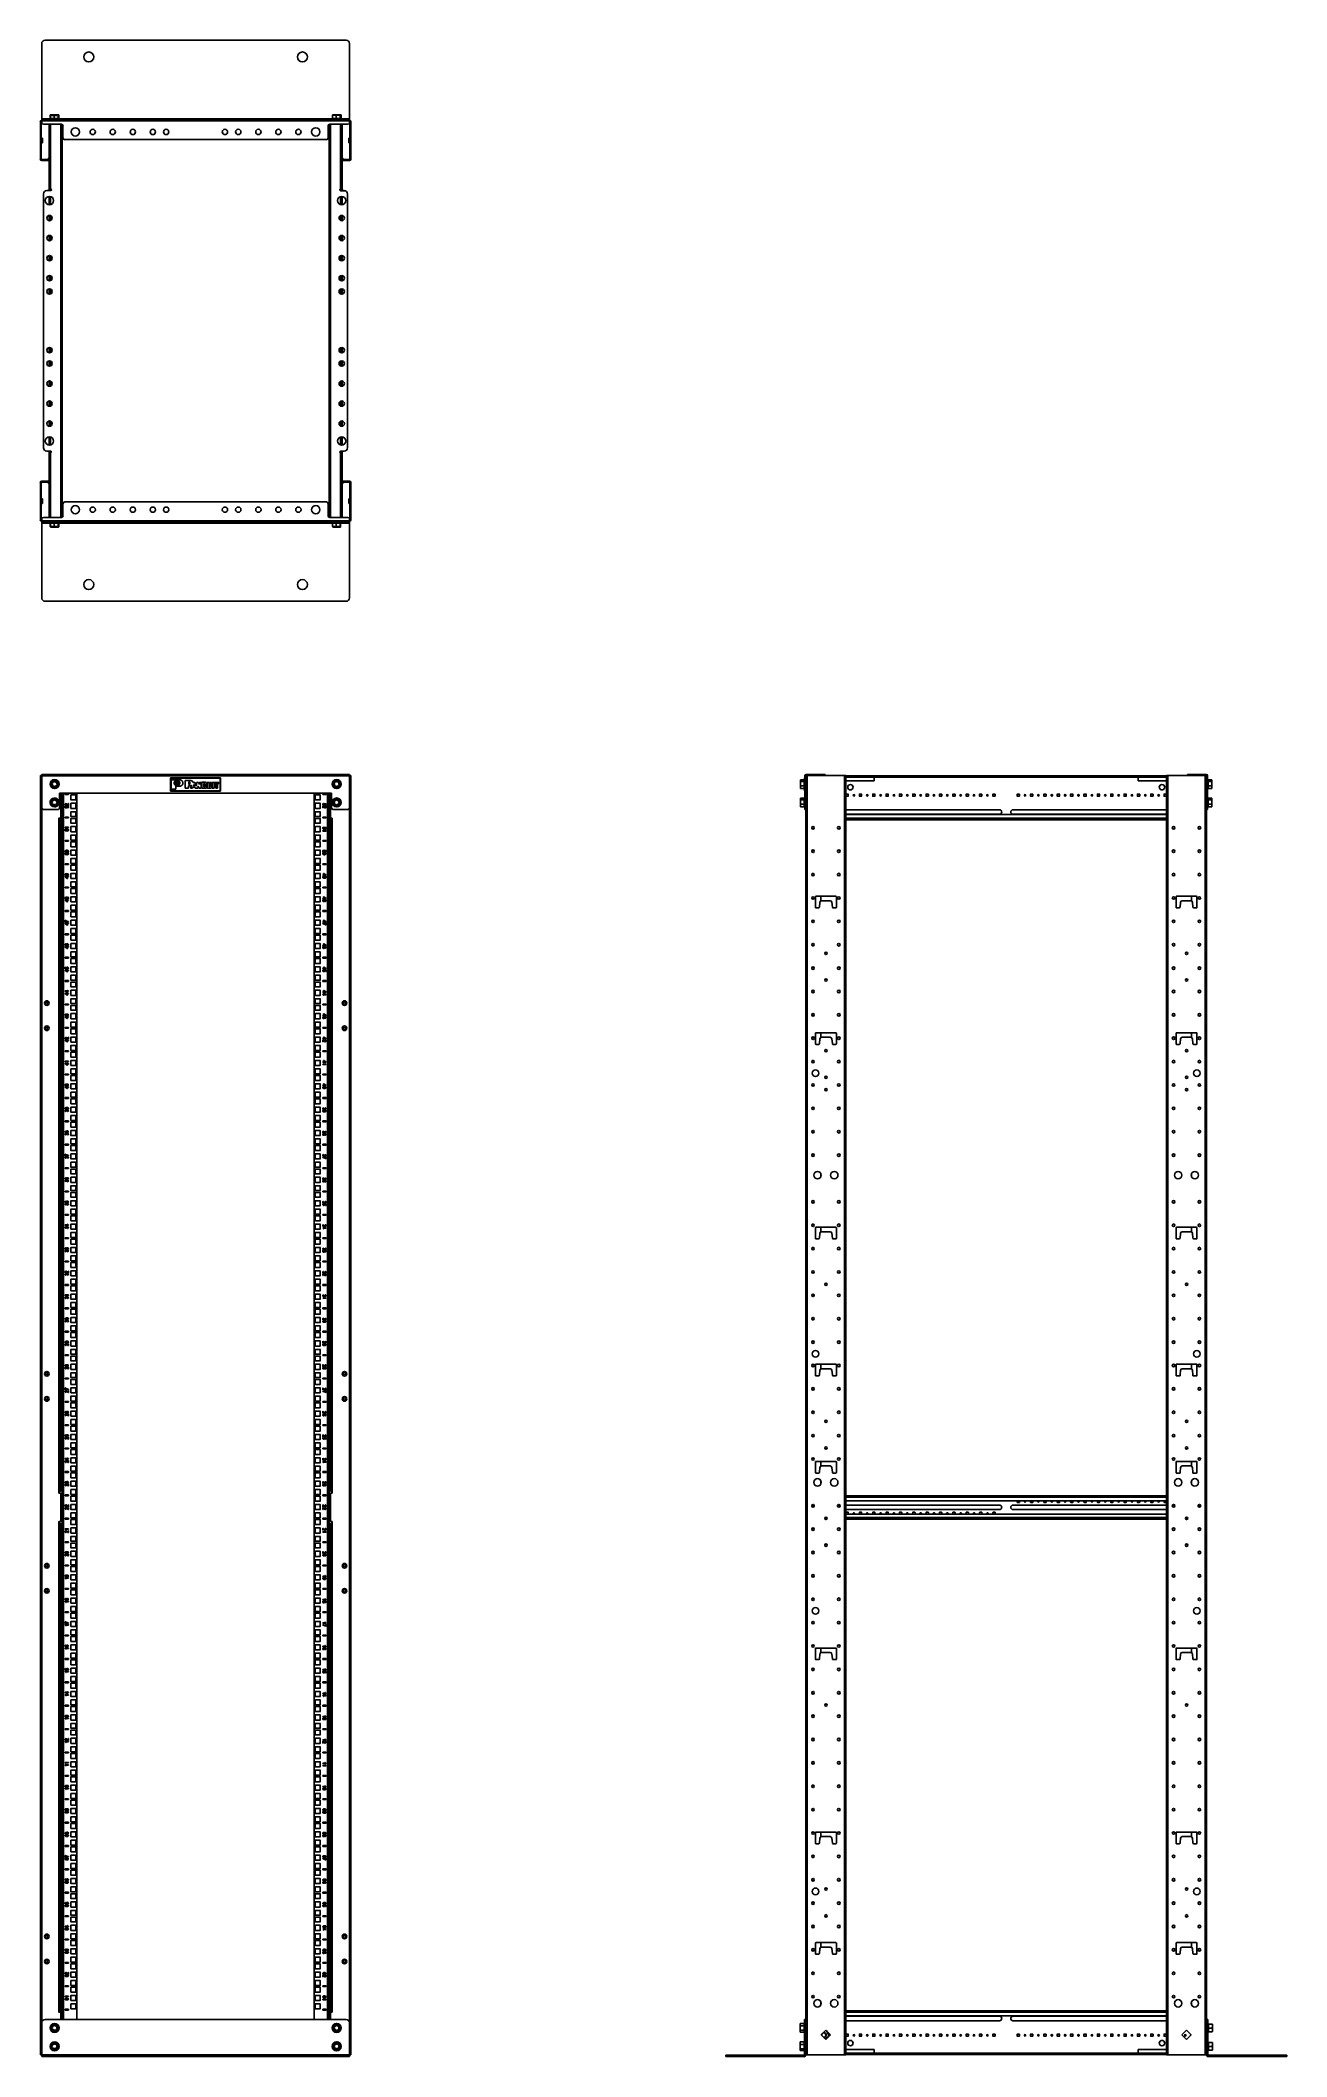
# Model space of a CAD drawing. Extents: x 8 to 102, y 11 to 162.
import ezdxf

# ---------------------------------------------------------------- set-up
doc = ezdxf.new("R2010")
doc.units = 0
doc.header["$MEASUREMENT"] = 0
doc.layers.add('TFR-TRI3', color=7, linetype='CONTINUOUS')

msp = doc.modelspace()

# ---------------------------------------------------------------- linework, layer by layer
at = {"layer": 'TFR-TRI3', "color": 1, "linetype": 'CONTINUOUS'}
for p, q in [((8.36, 156.2), (8.36, 161.82)), ((8.61, 162.07), (31.15, 162.07)), ((31.4, 161.82), (31.4, 156.2)), ((8.98, 156.2), (8.36, 156.2)), ((8.36, 156.2), (8.36, 156.18)), ((8.36, 156.18), (8.36, 156.17)), ((8.36, 156.17), (8.39, 156.17)), ((8.36, 156.14), (8.36, 156.17)), ((8.39, 156.17), (8.49, 156.17)), ((8.49, 156.17), (8.61, 156.17)), ((8.61, 156.17), (9.02, 156.17)), ((8.61, 156.17), (8.61, 156.14)), ((9.62, 156.17), (30.26, 156.17)), ((30.11, 156.2), (9.66, 156.2)), ((30.63, 156.17), (31.15, 156.17)), ((31.4, 156.2), (30.78, 156.2)), ((31.15, 156.17), (31.28, 156.17)), ((31.15, 156.14), (31.15, 156.17)), ((31.28, 156.17), (31.37, 156.17)), ((31.37, 156.17), (31.4, 156.17)), ((31.4, 156.2), (31.4, 156.18)), ((31.4, 156.18), (31.4, 156.17)), ((31.4, 156.17), (31.4, 156.14)), ((8.36, 125.96), (8.36, 125.99)), ((8.39, 125.96), (8.36, 125.96)), ((8.36, 125.95), (8.36, 125.96)), ((8.36, 125.93), (8.36, 125.95)), ((8.36, 125.93), (8.98, 125.93)), ((8.36, 120.32), (8.36, 125.93)), ((8.49, 125.96), (8.39, 125.96)), ((8.61, 125.96), (8.49, 125.96)), ((8.61, 125.99), (8.61, 125.96)), ((8.98, 125.96), (8.61, 125.96)), ((18.03, 125.96), (9.66, 125.96)), ((9.66, 125.93), (30.11, 125.93)), ((30.11, 125.96), (21.73, 125.96)), ((31.15, 125.96), (30.78, 125.96)), ((30.78, 125.93), (31.4, 125.93)), ((31.15, 125.96), (31.15, 125.99)), ((31.28, 125.96), (31.15, 125.96)), ((31.37, 125.96), (31.28, 125.96)), ((31.4, 125.96), (31.37, 125.96)), ((31.4, 125.99), (31.4, 125.96)), ((31.4, 125.95), (31.4, 125.96)), ((31.4, 125.93), (31.4, 125.95)), ((31.4, 125.93), (31.4, 120.32)), ((31.15, 120.07), (8.61, 120.07)), ((8.36, 11.25), (8.36, 13.65)), ((31.15, 13.9), (8.61, 13.9)), ((31.4, 11.25), (31.4, 13.65)), ((65.47, 13.87), (65.47, 13.9)), ((65.47, 13.9), (65.58, 13.9)), ((65.47, 13.78), (65.47, 13.87)), ((65.47, 13.65), (65.47, 13.78)), ((65.47, 11.25), (65.47, 13.65)), ((65.58, 13.65), (65.47, 13.65)), ((65.58, 13.9), (65.58, 13.87)), ((65.58, 13.87), (65.58, 13.78)), ((65.58, 13.78), (65.58, 13.65)), ((65.58, 11.25), (65.58, 13.65)), ((95.58, 13.87), (95.58, 13.9)), ((95.58, 13.9), (95.68, 13.9)), ((95.58, 13.78), (95.58, 13.87)), ((95.58, 13.65), (95.58, 13.78)), ((95.58, 11.25), (95.58, 13.65)), ((95.68, 13.65), (95.58, 13.65)), ((95.68, 13.9), (95.68, 13.87)), ((95.68, 13.87), (95.68, 13.78)), ((95.68, 13.78), (95.68, 13.65)), ((95.68, 11.25), (95.68, 13.65)), ((31.4, 11.25), (8.36, 11.25)), ((8.36, 11.23), (8.36, 11.25)), ((8.36, 11.22), (8.36, 11.23)), ((8.36, 11.22), (8.39, 11.22)), ((8.36, 11.12), (8.36, 11.22)), ((8.39, 11.12), (8.36, 11.12)), ((8.39, 11.22), (8.49, 11.22)), ((8.49, 11.12), (8.39, 11.12)), ((8.49, 11.22), (8.61, 11.22)), ((8.61, 11.12), (8.49, 11.12)), ((8.61, 11.22), (8.61, 11.12)), ((31.15, 11.22), (8.61, 11.22)), ((8.61, 11.12), (31.15, 11.12)), ((31.15, 11.22), (31.28, 11.22)), ((31.15, 11.12), (31.15, 11.22)), ((31.28, 11.12), (31.15, 11.12)), ((31.28, 11.22), (31.37, 11.22)), ((31.37, 11.12), (31.28, 11.12)), ((31.37, 11.22), (31.4, 11.22)), ((31.4, 11.12), (31.37, 11.12)), ((31.4, 11.23), (31.4, 11.25)), ((31.4, 11.22), (31.4, 11.23)), ((31.4, 11.22), (31.4, 11.12)), ((59.58, 11.12), (59.58, 11.22)), ((59.58, 11.22), (59.61, 11.22)), ((59.61, 11.12), (59.58, 11.12)), ((59.61, 11.22), (59.7, 11.22)), ((59.7, 11.12), (59.61, 11.12)), ((59.7, 11.22), (59.83, 11.22)), ((59.83, 11.12), (59.7, 11.12)), ((65.44, 11.22), (59.83, 11.22)), ((59.83, 11.22), (59.83, 11.12)), ((59.83, 11.12), (65.44, 11.12)), ((65.44, 11.12), (65.44, 11.22)), ((65.58, 11.25), (65.47, 11.25)), ((95.68, 11.25), (95.58, 11.25)), ((101.33, 11.22), (95.71, 11.22)), ((95.71, 11.12), (95.71, 11.22)), ((95.71, 11.12), (101.33, 11.12)), ((101.33, 11.12), (101.33, 11.22)), ((101.33, 11.22), (101.45, 11.22)), ((101.45, 11.12), (101.33, 11.12)), ((101.45, 11.22), (101.54, 11.22)), ((101.54, 11.12), (101.45, 11.12)), ((101.54, 11.22), (101.58, 11.22)), ((101.58, 11.12), (101.54, 11.12)), ((101.58, 11.22), (101.58, 11.12))]:
    msp.add_line(p, q, dxfattribs=at)
at = {"layer": 'TFR-TRI3', "color": 113, "linetype": 'CONTINUOUS'}
for p, q in [((8.26, 155.96), (8.26, 153.17)), ((8.33, 155.96), (8.26, 155.96)), ((8.33, 153.17), (8.33, 155.96)), ((8.41, 154.73), (8.33, 154.73)), ((8.33, 154.4), (8.41, 154.4)), ((8.41, 154.73), (8.41, 154.71)), ((8.41, 154.71), (8.41, 154.65)), ((8.41, 154.65), (8.41, 154.57)), ((8.41, 154.57), (8.41, 154.48)), ((8.41, 154.48), (8.41, 154.42)), ((8.41, 154.42), (8.41, 154.4)), ((8.33, 153.17), (8.26, 153.17)), ((8.36, 153.14), (8.85, 153.14)), ((8.36, 153.07), (8.36, 153.14)), ((8.36, 153.07), (8.85, 153.07)), ((8.84, 153.22), (8.86, 153.22)), ((8.84, 153.22), (8.84, 153.14)), ((8.85, 153.14), (8.9, 153.14)), ((8.85, 153.07), (8.85, 153.14)), ((8.9, 153.07), (8.85, 153.07)), ((8.86, 153.22), (8.91, 153.22)), ((8.9, 153.14), (8.91, 153.14)), ((8.91, 153.07), (8.9, 153.07)), ((8.91, 153.14), (8.91, 153.07)), ((30.85, 129.07), (30.87, 129.07)), ((30.85, 128.99), (30.85, 129.07)), ((30.87, 128.99), (30.85, 128.99)), ((30.9, 128.91), (30.85, 128.91)), ((30.87, 129.07), (30.91, 129.07)), ((30.91, 128.99), (30.87, 128.99)), ((30.92, 128.91), (30.9, 128.91)), ((31.4, 129.07), (30.91, 129.07)), ((30.91, 129.07), (30.91, 128.99)), ((31.4, 128.99), (30.91, 128.99)), ((30.92, 128.91), (30.92, 128.99)), ((31.4, 129.07), (31.4, 128.99)), ((31.43, 128.96), (31.51, 128.96)), ((31.43, 128.96), (31.43, 126.17)), ((31.51, 126.17), (31.51, 128.96)), ((31.35, 127.71), (31.35, 127.73)), ((31.43, 127.73), (31.35, 127.73)), ((31.35, 127.65), (31.35, 127.71)), ((31.35, 127.57), (31.35, 127.65)), ((31.35, 127.48), (31.35, 127.57)), ((31.35, 127.42), (31.35, 127.48)), ((31.35, 127.4), (31.35, 127.42)), ((31.35, 127.4), (31.43, 127.4)), ((31.43, 126.17), (31.51, 126.17)), ((29.99, 103.9), (29.99, 105.71)), ((31.48, 107.02), (31.4, 107.02)), ((31.51, 107.02), (31.48, 107.02)), ((31.51, 11.26), (31.51, 107.02)), ((65.61, 107.02), (65.58, 107.02)), ((65.68, 107.02), (65.61, 107.02)), ((65.68, 107.02), (68.47, 107.02)), ((65.68, 11.26), (65.68, 107.02)), ((68.47, 107.02), (68.47, 11.26)), ((68.47, 107.02), (68.54, 107.02)), ((68.54, 107.02), (68.58, 107.02)), ((68.58, 11.26), (68.58, 107.02)), ((31.4, 104.59), (31.4, 13.69)), ((65.58, 104.59), (65.58, 13.69)), ((30.03, 103.72), (30.01, 103.72)), ((30.01, 103.72), (30.01, 53.43)), ((30.1, 103.72), (30.03, 103.72)), ((30.1, 103.84), (30.05, 103.84)), ((30.11, 103.72), (30.1, 103.72)), ((30.11, 103.83), (30.11, 103.73)), ((30.11, 103.73), (30.11, 103.72)), ((30.11, 103.73), (30.11, 53.42)), ((30.11, 103.72), (30.11, 103.72)), ((30.11, 103.72), (30.11, 103.72)), ((30.11, 103.72), (30.11, 103.72)), ((66.3, 97.15), (66.3, 97.96)), ((67.83, 97.99), (66.33, 97.99)), ((66.54, 97.12), (66.33, 97.12)), ((66.63, 97.54), (66.6, 97.18)), ((67.4, 97.65), (66.75, 97.65)), ((67.56, 97.18), (67.52, 97.54)), ((67.83, 97.12), (67.62, 97.12)), ((67.86, 97.15), (67.86, 97.96)), ((66.3, 86.93), (66.3, 87.74)), ((67.83, 87.77), (66.33, 87.77)), ((67.86, 86.93), (67.86, 87.74)), ((66.54, 86.9), (66.33, 86.9)), ((66.63, 87.32), (66.6, 86.96)), ((67.4, 87.43), (66.75, 87.43)), ((67.56, 86.96), (67.52, 87.32)), ((67.83, 86.9), (67.62, 86.9)), ((66.3, 72.37), (66.3, 73.18)), ((67.83, 73.21), (66.33, 73.21)), ((66.63, 72.76), (66.6, 72.4)), ((67.4, 72.87), (66.75, 72.87)), ((67.56, 72.4), (67.52, 72.76)), ((67.86, 72.37), (67.86, 73.18)), ((66.54, 72.34), (66.33, 72.34)), ((67.83, 72.34), (67.62, 72.34)), ((66.3, 62.12), (66.3, 62.93)), ((67.83, 62.96), (66.33, 62.96)), ((66.54, 62.09), (66.33, 62.09)), ((66.63, 62.51), (66.6, 62.15)), ((67.4, 62.62), (66.75, 62.62)), ((67.56, 62.15), (67.52, 62.51)), ((67.83, 62.09), (67.62, 62.09)), ((67.86, 62.12), (67.86, 62.93)), ((66.3, 54.84), (66.3, 55.65)), ((67.83, 55.68), (66.33, 55.68)), ((66.54, 54.81), (66.33, 54.81)), ((66.63, 55.23), (66.6, 54.87)), ((67.4, 55.34), (66.75, 55.34)), ((67.56, 54.87), (67.52, 55.23)), ((67.83, 54.81), (67.62, 54.81)), ((67.86, 54.84), (67.86, 55.65)), ((93.33, 54.81), (93.54, 54.81)), ((93.63, 55.23), (93.6, 54.87)), ((93.75, 55.34), (94.4, 55.34)), ((29.99, 51.23), (29.99, 53.25)), ((30.03, 53.43), (30.01, 53.43)), ((30.1, 53.43), (30.03, 53.43)), ((30.1, 53.31), (30.05, 53.31)), ((30.1, 53.43), (30.11, 53.42)), ((30.11, 53.42), (30.11, 53.42)), ((30.11, 53.42), (30.11, 53.42)), ((30.11, 53.42), (30.11, 53.32)), ((30.11, 53.42), (30.11, 53.42)), ((30.11, 53.42), (30.11, 53.42)), ((30.03, 51.05), (30.01, 51.05)), ((30.01, 51.05), (30.01, 14.56)), ((30.1, 51.05), (30.03, 51.05)), ((30.1, 51.17), (30.05, 51.17)), ((30.11, 51.05), (30.1, 51.05)), ((30.11, 51.16), (30.11, 51.06)), ((30.11, 51.06), (30.11, 51.05)), ((30.11, 51.06), (30.11, 14.55)), ((30.11, 51.06), (30.11, 51.06)), ((30.11, 51.05), (30.11, 51.05)), ((30.11, 51.05), (30.11, 51.05)), ((66.3, 40.87), (66.3, 41.68)), ((67.83, 41.71), (66.33, 41.71)), ((66.54, 40.84), (66.33, 40.84)), ((66.63, 41.26), (66.6, 40.9)), ((67.4, 41.37), (66.75, 41.37)), ((67.56, 40.9), (67.52, 41.26)), ((67.83, 40.84), (67.62, 40.84)), ((67.86, 40.87), (67.86, 41.68)), ((66.3, 27.09), (66.3, 27.9)), ((67.83, 27.93), (66.33, 27.93)), ((66.63, 27.48), (66.6, 27.12)), ((67.4, 27.59), (66.75, 27.59)), ((67.56, 27.12), (67.52, 27.48)), ((67.86, 27.09), (67.86, 27.9)), ((66.54, 27.06), (66.33, 27.06)), ((67.83, 27.06), (67.62, 27.06)), ((66.3, 18.82), (66.3, 19.63)), ((67.83, 19.66), (66.33, 19.66)), ((67.86, 18.82), (67.86, 19.63)), ((66.54, 18.79), (66.33, 18.79)), ((66.63, 19.21), (66.6, 18.85)), ((67.4, 19.32), (66.75, 19.32)), ((67.56, 18.85), (67.52, 19.21)), ((67.83, 18.79), (67.62, 18.79)), ((29.99, 13.9), (29.99, 14.38)), ((30.03, 14.56), (30.01, 14.56)), ((30.1, 14.56), (30.03, 14.56)), ((30.1, 14.44), (30.05, 14.44)), ((30.1, 14.56), (30.11, 14.56)), ((30.11, 14.56), (30.11, 14.55)), ((30.11, 14.56), (30.11, 14.56)), ((30.11, 14.56), (30.11, 14.56)), ((30.11, 14.55), (30.11, 14.45)), ((30.11, 14.55), (30.11, 14.55)), ((67.08, 13.11), (66.72, 12.76)), ((66.72, 12.76), (67.08, 12.41)), ((67.43, 12.76), (67.08, 13.11)), ((67.08, 12.41), (67.43, 12.76)), ((31.48, 11.26), (31.4, 11.26)), ((31.51, 11.26), (31.48, 11.26)), ((65.61, 11.26), (65.58, 11.26)), ((65.68, 11.26), (65.61, 11.26)), ((68.47, 11.26), (65.68, 11.26)), ((68.47, 11.26), (68.54, 11.26)), ((68.54, 11.26), (68.58, 11.26))]:
    msp.add_line(p, q, dxfattribs=at)
at = {"layer": 'TFR-TRI3', "color": 11, "linetype": 'CONTINUOUS'}
for p, q in [((8.36, 156.11), (8.36, 156.14)), ((31.4, 156.14), (8.36, 156.14)), ((8.36, 156.04), (8.36, 156.11)), ((8.36, 156.04), (31.4, 156.04)), ((8.36, 155.91), (8.36, 156.04)), ((9.83, 155.79), (8.49, 155.79)), ((9.95, 154.75), (9.95, 155.66)), ((29.81, 154.75), (29.81, 155.66)), ((31.28, 155.79), (29.93, 155.79)), ((31.4, 156.11), (31.4, 156.14)), ((31.4, 156.04), (31.4, 156.11)), ((31.4, 156.04), (31.4, 155.91)), ((29.68, 154.63), (10.08, 154.63)), ((9.95, 127.38), (9.95, 126.47)), ((10.08, 127.51), (29.68, 127.51)), ((29.81, 127.38), (29.81, 126.47)), ((8.36, 126.1), (8.36, 126.22)), ((31.4, 126.1), (8.36, 126.1)), ((8.36, 126.1), (8.36, 126.02)), ((8.36, 126.02), (8.36, 125.99)), ((8.36, 125.99), (31.4, 125.99)), ((8.49, 126.35), (9.83, 126.35)), ((29.93, 126.35), (31.28, 126.35)), ((31.4, 126.22), (31.4, 126.1)), ((31.4, 126.1), (31.4, 126.02)), ((31.4, 126.02), (31.4, 125.99)), ((31.4, 107.1), (8.36, 107.1)), ((8.36, 107.1), (8.36, 107.07)), ((8.36, 107.07), (8.36, 107)), ((8.36, 107), (8.36, 104.62)), ((8.36, 107), (31.4, 107)), ((9.7, 105.71), (9.7, 104.62)), ((9.7, 105.71), (30.06, 105.71)), ((30.06, 105.71), (30.06, 104.62)), ((31.4, 107.1), (31.4, 107.07)), ((31.4, 107.07), (31.4, 107)), ((31.4, 107), (31.4, 104.62)), ((65.5, 107), (65.5, 104.62)), ((65.5, 107), (65.58, 107)), ((65.58, 107), (65.58, 104.62)), ((65.61, 107.03), (65.61, 107.1)), ((65.73, 107.1), (65.61, 107.1)), ((65.61, 107.03), (65.73, 107.03)), ((65.73, 107.1), (65.82, 107.1)), ((65.73, 107.03), (65.73, 107.1)), ((65.82, 107.03), (65.73, 107.03)), ((65.82, 107.1), (65.86, 107.1)), ((65.86, 107.03), (65.82, 107.03)), ((65.86, 107.1), (65.86, 107.03)), ((65.86, 107.1), (65.89, 107.1)), ((65.89, 107.03), (65.86, 107.03)), ((65.89, 107.1), (65.98, 107.1)), ((65.98, 107.03), (65.89, 107.03)), ((65.98, 107.1), (65.98, 107.03)), ((66.89, 107.1), (65.98, 107.1)), ((66.89, 107.03), (65.98, 107.03)), ((66.89, 107.1), (66.98, 107.1)), ((66.89, 107.03), (66.89, 107.1)), ((66.98, 107.03), (66.89, 107.03)), ((66.98, 107.1), (67.02, 107.1)), ((67.02, 107.03), (66.98, 107.03)), ((67.02, 107.1), (67.02, 107.03)), ((94.14, 107.1), (94.17, 107.1)), ((94.14, 107.03), (94.14, 107.1)), ((94.17, 107.03), (94.14, 107.03)), ((94.17, 107.1), (94.26, 107.1)), ((94.26, 107.03), (94.17, 107.03)), ((94.26, 107.1), (94.26, 107.03)), ((94.26, 107.1), (95.17, 107.1)), ((94.26, 107.03), (95.17, 107.03)), ((95.17, 107.1), (95.26, 107.1)), ((95.17, 107.03), (95.17, 107.1)), ((95.26, 107.03), (95.17, 107.03)), ((95.26, 107.1), (95.3, 107.1)), ((95.3, 107.03), (95.26, 107.03)), ((95.3, 107.03), (95.3, 107.1)), ((95.3, 107.1), (95.33, 107.1)), ((95.33, 107.03), (95.3, 107.03)), ((95.33, 107.1), (95.42, 107.1)), ((95.42, 107.03), (95.33, 107.03)), ((95.55, 107.1), (95.42, 107.1)), ((95.42, 107.1), (95.42, 107.03)), ((95.42, 107.03), (95.55, 107.03)), ((95.55, 107.03), (95.55, 107.1)), ((95.58, 107), (95.65, 107)), ((95.58, 107), (95.58, 104.62)), ((95.65, 107), (95.65, 104.62)), ((8.49, 104.49), (9.58, 104.49)), ((30.18, 104.49), (31.28, 104.49)), ((65.5, 104.62), (65.58, 104.62)), ((65.5, 104.53), (65.5, 104.62)), ((65.5, 104.49), (65.5, 104.53)), ((65.58, 104.49), (65.5, 104.49)), ((65.58, 104.62), (65.58, 104.53)), ((65.58, 104.53), (65.58, 104.49)), ((95.58, 104.62), (95.65, 104.62)), ((95.58, 104.53), (95.58, 104.62)), ((95.58, 104.49), (95.58, 104.53)), ((95.65, 104.49), (95.58, 104.49)), ((95.65, 104.62), (95.65, 104.53)), ((95.65, 104.53), (95.65, 104.49))]:
    msp.add_line(p, q, dxfattribs=at)
at = {"layer": 'TFR-TRI3', "color": 30, "linetype": 'CONTINUOUS'}
for p, q in [((8.91, 155.79), (8.91, 153.14)), ((9.02, 155.79), (9.02, 150.94)), ((9.78, 155.79), (9.78, 126.35)), ((9.88, 126.36), (9.88, 155.77)), ((29.88, 155.77), (29.88, 126.36)), ((29.99, 126.35), (29.99, 155.79)), ((30.74, 150.94), (30.74, 155.79)), ((30.85, 153.14), (30.85, 155.79)), ((8.91, 153.07), (8.91, 150.94)), ((30.85, 150.94), (30.85, 153.07)), ((8.5, 131.57), (8.5, 150.57)), ((8.75, 150.82), (9.02, 150.82)), ((8.91, 150.82), (8.91, 150.94)), ((8.91, 150.94), (8.95, 150.94)), ((8.91, 149.75), (8.91, 150.38)), ((8.95, 150.94), (9.02, 150.94)), ((8.99, 150.94), (8.99, 150.82)), ((8.99, 150.37), (8.99, 149.76)), ((9.02, 150.94), (9.02, 150.82)), ((9.02, 150.37), (9.02, 149.76)), ((30.68, 150.9), (30.69, 150.92)), ((30.68, 150.88), (30.68, 150.9)), ((30.68, 150.86), (30.68, 150.88)), ((30.69, 150.84), (30.68, 150.86)), ((30.69, 150.92), (30.71, 150.93)), ((30.7, 150.83), (30.69, 150.84)), ((30.72, 150.82), (30.7, 150.83)), ((30.71, 150.93), (30.73, 150.94)), ((30.74, 150.81), (30.72, 150.82)), ((30.73, 150.94), (30.75, 150.94)), ((30.73, 150.94), (30.74, 150.94)), ((30.74, 150.81), (30.74, 150.94)), ((30.74, 150.94), (30.75, 150.94)), ((30.74, 150.81), (30.74, 150.81)), ((30.74, 150.81), (31.01, 150.81)), ((30.74, 149.76), (30.74, 150.37)), ((30.75, 150.94), (30.82, 150.94)), ((30.77, 150.81), (30.77, 150.94)), ((30.77, 149.76), (30.77, 150.37)), ((30.82, 150.94), (30.85, 150.94)), ((30.85, 150.94), (30.85, 150.81)), ((31.01, 150.82), (30.85, 150.82)), ((30.85, 150.38), (30.85, 149.75)), ((31.26, 150.56), (31.26, 131.56)), ((8.91, 148.57), (8.91, 148.96)), ((8.99, 148.96), (8.99, 148.57)), ((9.02, 148.95), (9.02, 148.58)), ((30.74, 148.58), (30.74, 148.95)), ((30.77, 148.57), (30.77, 148.96)), ((30.85, 148.96), (30.85, 148.57)), ((8.91, 147.07), (8.91, 147.46)), ((8.99, 147.46), (8.99, 147.07)), ((9.02, 147.45), (9.02, 147.08)), ((30.74, 147.08), (30.74, 147.45)), ((30.77, 147.07), (30.77, 147.46)), ((30.85, 147.46), (30.85, 147.07)), ((8.91, 145.57), (8.91, 145.96)), ((8.99, 145.96), (8.99, 145.57)), ((9.02, 145.95), (9.02, 145.58)), ((30.74, 145.58), (30.74, 145.95)), ((30.77, 145.57), (30.77, 145.96)), ((30.85, 145.96), (30.85, 145.57)), ((8.91, 144.07), (8.91, 144.46)), ((8.91, 143.07), (8.91, 143.46)), ((8.99, 144.46), (8.99, 144.07)), ((8.99, 143.46), (8.99, 143.07)), ((9.02, 144.45), (9.02, 144.08)), ((9.02, 143.45), (9.02, 143.08)), ((30.74, 144.08), (30.74, 144.45)), ((30.74, 143.08), (30.74, 143.45)), ((30.77, 144.07), (30.77, 144.46)), ((30.77, 143.07), (30.77, 143.46)), ((30.85, 144.46), (30.85, 144.07)), ((30.85, 143.46), (30.85, 143.07)), ((8.91, 138.67), (8.91, 139.06)), ((8.99, 139.06), (8.99, 138.68)), ((9.02, 139.05), (9.02, 138.69)), ((30.74, 138.69), (30.74, 139.05)), ((30.77, 138.68), (30.77, 139.06)), ((30.85, 139.06), (30.85, 138.67)), ((8.91, 137.67), (8.91, 138.07)), ((8.99, 138.06), (8.99, 137.68)), ((9.02, 138.05), (9.02, 137.69)), ((30.74, 137.69), (30.74, 138.05)), ((30.77, 137.68), (30.77, 138.06)), ((30.85, 138.07), (30.85, 137.67)), ((8.91, 136.17), (8.91, 136.57)), ((8.99, 136.56), (8.99, 136.18)), ((9.02, 136.55), (9.02, 136.19)), ((30.74, 136.19), (30.74, 136.55)), ((30.77, 136.18), (30.77, 136.56)), ((30.85, 136.57), (30.85, 136.17)), ((8.91, 134.67), (8.91, 135.06)), ((8.99, 135.06), (8.99, 134.68)), ((9.02, 135.05), (9.02, 134.69)), ((30.74, 134.69), (30.74, 135.05)), ((30.77, 134.68), (30.77, 135.06)), ((30.85, 135.06), (30.85, 134.67)), ((8.91, 133.17), (8.91, 133.57)), ((8.99, 133.56), (8.99, 133.18)), ((9.02, 133.55), (9.02, 133.19)), ((30.74, 133.19), (30.74, 133.55)), ((30.77, 133.18), (30.77, 133.56)), ((30.85, 133.57), (30.85, 133.17)), ((8.91, 131.76), (8.91, 132.38)), ((8.99, 132.37), (8.99, 131.76)), ((9.02, 132.37), (9.02, 131.76)), ((30.74, 131.76), (30.74, 132.37)), ((30.77, 131.76), (30.77, 132.37)), ((30.85, 132.38), (30.85, 131.76)), ((9.02, 131.32), (8.75, 131.32)), ((8.75, 131.31), (8.91, 131.31)), ((8.91, 131.19), (8.91, 131.32)), ((8.94, 131.19), (8.91, 131.19)), ((8.91, 131.19), (8.91, 129.07)), ((9.01, 131.19), (8.94, 131.19)), ((8.99, 131.32), (8.99, 131.19)), ((9.03, 131.19), (9.01, 131.19)), ((9.02, 131.19), (9.01, 131.19)), ((9.02, 131.32), (9.02, 131.19)), ((9.02, 131.32), (9.04, 131.32)), ((9.02, 131.32), (9.02, 131.32)), ((9.02, 131.19), (9.02, 126.35)), ((9.03, 131.19), (9.02, 131.19)), ((9.05, 131.2), (9.03, 131.19)), ((9.04, 131.32), (9.06, 131.31)), ((9.07, 131.21), (9.05, 131.2)), ((9.06, 131.31), (9.07, 131.29)), ((9.07, 131.29), (9.08, 131.27)), ((9.08, 131.23), (9.07, 131.21)), ((9.08, 131.27), (9.08, 131.25)), ((9.08, 131.25), (9.08, 131.23)), ((30.74, 131.19), (30.74, 131.31)), ((31.01, 131.31), (30.74, 131.31)), ((30.74, 126.35), (30.74, 131.19)), ((30.82, 131.19), (30.74, 131.19)), ((30.77, 131.19), (30.77, 131.31)), ((30.85, 131.19), (30.82, 131.19)), ((30.85, 131.31), (30.85, 131.19)), ((30.85, 129.07), (30.85, 131.19)), ((8.91, 128.99), (8.91, 126.35)), ((30.85, 126.35), (30.85, 128.99)), ((68.58, 107.01), (70.7, 107.01)), ((68.58, 106.9), (70.7, 106.9)), ((68.58, 106.63), (70.7, 106.63)), ((70.7, 106.98), (70.7, 107.01)), ((70.7, 107.01), (70.73, 107.01)), ((70.7, 106.9), (70.7, 106.98)), ((70.73, 106.93), (70.7, 106.93)), ((70.7, 106.9), (90.45, 106.9)), ((70.7, 106.63), (70.7, 106.9)), ((70.73, 107.01), (70.79, 107.01)), ((70.79, 106.93), (70.73, 106.93)), ((70.79, 107.01), (70.82, 107.01)), ((70.82, 106.93), (70.79, 106.93)), ((70.82, 106.93), (70.82, 107.01)), ((70.82, 107.01), (70.86, 107.01)), ((70.86, 106.93), (70.82, 106.93)), ((70.86, 107.01), (70.95, 107.01)), ((70.95, 106.93), (70.86, 106.93)), ((70.95, 107.01), (71.07, 107.01)), ((71.07, 106.93), (70.95, 106.93)), ((90.07, 107.01), (71.07, 107.01)), ((71.07, 107.01), (71.07, 106.93)), ((90.07, 106.93), (71.07, 106.93)), ((90.07, 106.93), (90.07, 107.01)), ((90.07, 107.01), (90.2, 107.01)), ((90.2, 106.93), (90.07, 106.93)), ((90.2, 107.01), (90.29, 107.01)), ((90.29, 106.93), (90.2, 106.93)), ((90.29, 107.01), (90.32, 107.01)), ((90.32, 106.93), (90.29, 106.93)), ((90.32, 107.01), (90.32, 107.01)), ((90.32, 107.01), (90.32, 106.93)), ((90.32, 106.96), (90.32, 107.01)), ((90.32, 106.93), (90.32, 106.96)), ((90.33, 106.93), (90.32, 106.93)), ((90.32, 106.93), (90.32, 106.93)), ((90.32, 106.93), (90.32, 106.93)), ((90.33, 107.01), (90.34, 107.01)), ((90.35, 106.93), (90.33, 106.93)), ((90.34, 107.01), (90.35, 107.01)), ((90.35, 107.01), (90.37, 107.01)), ((90.36, 106.93), (90.35, 106.93)), ((90.39, 106.93), (90.36, 106.93)), ((90.37, 107.01), (90.39, 107.01)), ((90.39, 107.01), (90.41, 107.01)), ((90.41, 106.93), (90.39, 106.93)), ((90.41, 107.01), (90.43, 107.01)), ((90.42, 106.93), (90.41, 106.93)), ((90.44, 106.93), (90.42, 106.93)), ((90.43, 107.01), (90.44, 107.01)), ((90.44, 107.01), (90.45, 107.01)), ((90.45, 106.93), (90.44, 106.93)), ((90.45, 107.01), (90.45, 107.01)), ((90.45, 107.01), (90.45, 107.01)), ((90.45, 107.01), (90.45, 106.98)), ((90.45, 107.01), (92.58, 107.01)), ((90.45, 107.01), (90.45, 107.01)), ((90.45, 106.98), (90.45, 106.9)), ((90.45, 106.93), (90.45, 106.93)), ((90.45, 106.9), (92.58, 106.9)), ((90.45, 106.9), (90.45, 106.63)), ((90.45, 106.63), (92.58, 106.63)), ((68.58, 105.48), (68.58, 105.63)), ((80.08, 104.47), (68.58, 104.47)), ((68.59, 105.64), (68.74, 105.64)), ((68.74, 105.47), (68.59, 105.47)), ((68.75, 105.63), (68.75, 105.48)), ((69.58, 105.48), (69.58, 105.63)), ((69.59, 105.64), (69.74, 105.64)), ((69.74, 105.47), (69.59, 105.47)), ((69.75, 105.63), (69.75, 105.48)), ((70.58, 105.48), (70.58, 105.63)), ((70.59, 105.64), (70.74, 105.64)), ((70.74, 105.47), (70.59, 105.47)), ((70.75, 105.63), (70.75, 105.48)), ((71.58, 105.48), (71.58, 105.63)), ((71.59, 105.64), (71.74, 105.64)), ((71.74, 105.47), (71.59, 105.47)), ((71.75, 105.63), (71.75, 105.48)), ((72.58, 105.48), (72.58, 105.63)), ((72.59, 105.64), (72.74, 105.64)), ((72.74, 105.47), (72.59, 105.47)), ((72.75, 105.63), (72.75, 105.48)), ((73.58, 105.48), (73.58, 105.63)), ((73.59, 105.64), (73.74, 105.64)), ((73.74, 105.47), (73.59, 105.47)), ((73.75, 105.63), (73.75, 105.48)), ((74.58, 105.48), (74.58, 105.63)), ((74.59, 105.64), (74.74, 105.64)), ((74.74, 105.47), (74.59, 105.47)), ((74.75, 105.63), (74.75, 105.48)), ((75.58, 105.48), (75.58, 105.63)), ((75.59, 105.64), (75.74, 105.64)), ((75.74, 105.47), (75.59, 105.47)), ((75.75, 105.63), (75.75, 105.48)), ((76.58, 105.48), (76.58, 105.63)), ((76.59, 105.64), (76.74, 105.64)), ((76.74, 105.47), (76.59, 105.47)), ((76.75, 105.63), (76.75, 105.48)), ((77.58, 105.48), (77.58, 105.63)), ((77.59, 105.64), (77.74, 105.64)), ((77.74, 105.47), (77.59, 105.47)), ((77.75, 105.63), (77.75, 105.48)), ((78.58, 105.48), (78.58, 105.63)), ((78.59, 105.64), (78.74, 105.64)), ((78.74, 105.47), (78.59, 105.47)), ((78.75, 105.63), (78.75, 105.48)), ((79.58, 105.48), (79.58, 105.63)), ((79.59, 105.64), (79.74, 105.64)), ((79.74, 105.47), (79.59, 105.47)), ((79.75, 105.63), (79.75, 105.48)), ((81.08, 104.47), (92.58, 104.47)), ((81.4, 105.63), (81.4, 105.48)), ((81.56, 105.64), (81.41, 105.64)), ((81.41, 105.47), (81.56, 105.47)), ((81.57, 105.48), (81.57, 105.63)), ((82.4, 105.63), (82.4, 105.48)), ((82.56, 105.64), (82.41, 105.64)), ((82.41, 105.47), (82.56, 105.47)), ((82.57, 105.48), (82.57, 105.63)), ((83.4, 105.63), (83.4, 105.48)), ((83.56, 105.64), (83.41, 105.64)), ((83.41, 105.47), (83.56, 105.47)), ((83.57, 105.48), (83.57, 105.63)), ((84.4, 105.63), (84.4, 105.48)), ((84.56, 105.64), (84.41, 105.64)), ((84.41, 105.47), (84.56, 105.47)), ((84.57, 105.48), (84.57, 105.63)), ((85.4, 105.63), (85.4, 105.48)), ((85.56, 105.64), (85.41, 105.64)), ((85.41, 105.47), (85.56, 105.47)), ((85.57, 105.48), (85.57, 105.63)), ((86.4, 105.63), (86.4, 105.48)), ((86.56, 105.64), (86.41, 105.64)), ((86.41, 105.47), (86.56, 105.47)), ((86.57, 105.48), (86.57, 105.63)), ((87.4, 105.63), (87.4, 105.48)), ((87.56, 105.64), (87.41, 105.64)), ((87.41, 105.47), (87.56, 105.47)), ((87.57, 105.48), (87.57, 105.63)), ((88.4, 105.63), (88.4, 105.48)), ((88.56, 105.64), (88.41, 105.64)), ((88.41, 105.47), (88.56, 105.47)), ((88.57, 105.48), (88.57, 105.63)), ((89.4, 105.63), (89.4, 105.48)), ((89.56, 105.64), (89.41, 105.64)), ((89.41, 105.47), (89.56, 105.47)), ((89.57, 105.48), (89.57, 105.63)), ((90.4, 105.63), (90.4, 105.48)), ((90.56, 105.64), (90.41, 105.64)), ((90.41, 105.47), (90.56, 105.47)), ((90.57, 105.48), (90.57, 105.63)), ((91.4, 105.63), (91.4, 105.48)), ((91.56, 105.64), (91.41, 105.64)), ((91.41, 105.47), (91.57, 105.47)), ((91.57, 105.47), (91.57, 105.63)), ((92.4, 105.63), (92.4, 105.48)), ((92.56, 105.64), (92.41, 105.64)), ((92.41, 105.47), (92.56, 105.47)), ((92.57, 105.48), (92.57, 105.63)), ((9.78, 103.83), (9.65, 103.83)), ((9.78, 103.8), (9.65, 103.8)), ((9.78, 103.72), (9.76, 103.72)), ((9.78, 103.89), (9.78, 103.83)), ((9.85, 103.83), (9.78, 103.83)), ((9.78, 103.8), (9.78, 103.72)), ((9.88, 103.83), (9.85, 103.83)), ((29.88, 103.83), (29.91, 103.83)), ((29.91, 103.83), (29.99, 103.83)), ((29.99, 103.83), (29.99, 103.89)), ((29.99, 103.83), (30.11, 103.83)), ((29.99, 103.72), (29.99, 103.8)), ((29.99, 103.8), (30.11, 103.8)), ((29.99, 103.72), (30.01, 103.72)), ((68.58, 104.13), (80.08, 104.13)), ((92.58, 104.1), (68.58, 104.1)), ((92.58, 103.83), (68.58, 103.83)), ((92.58, 103.72), (68.58, 103.72)), ((92.58, 104.13), (81.08, 104.13)), ((9.65, 53.31), (9.65, 53.34)), ((9.85, 53), (9.78, 53)), ((9.88, 53), (9.85, 53)), ((29.88, 53), (29.91, 53)), ((29.91, 53), (29.99, 53)), ((30.11, 53.31), (30.11, 53.34)), ((68.58, 53.11), (92.58, 53.11)), ((68.58, 53), (92.58, 53)), ((9.85, 51.47), (9.78, 51.47)), ((9.88, 51.47), (9.85, 51.47)), ((29.88, 51.47), (29.91, 51.47)), ((29.91, 51.47), (29.99, 51.47)), ((67.15, 51.36), (67, 51.36)), ((67.14, 51.47), (67.02, 51.47)), ((68.13, 52.41), (67.96, 52.41)), ((68.58, 52.73), (92.58, 52.73)), ((80.08, 52.41), (68.58, 52.41)), ((68.58, 52.07), (80.08, 52.07)), ((68.58, 51.74), (68.58, 51.86)), ((92.58, 51.74), (68.58, 51.74)), ((92.58, 51.47), (68.58, 51.47)), ((92.58, 51.36), (68.58, 51.36)), ((68.59, 51.87), (68.74, 51.87)), ((68.75, 51.86), (68.75, 51.74)), ((69.58, 51.74), (69.58, 51.86)), ((69.59, 51.87), (69.74, 51.87)), ((69.75, 51.86), (69.75, 51.74)), ((70.58, 51.74), (70.58, 51.86)), ((70.59, 51.87), (70.74, 51.87)), ((70.75, 51.86), (70.75, 51.74)), ((71.58, 51.74), (71.58, 51.86)), ((71.59, 51.87), (71.74, 51.87)), ((71.75, 51.86), (71.75, 51.74)), ((72.58, 51.74), (72.58, 51.86)), ((72.59, 51.87), (72.74, 51.87)), ((72.75, 51.86), (72.75, 51.74)), ((73.58, 51.74), (73.58, 51.86)), ((73.59, 51.87), (73.74, 51.87)), ((73.75, 51.86), (73.75, 51.74)), ((74.58, 51.74), (74.58, 51.86)), ((74.59, 51.87), (74.74, 51.87)), ((74.75, 51.86), (74.75, 51.74)), ((75.58, 51.74), (75.58, 51.86)), ((75.59, 51.87), (75.74, 51.87)), ((75.75, 51.86), (75.75, 51.74)), ((76.58, 51.74), (76.58, 51.86)), ((76.59, 51.87), (76.74, 51.87)), ((76.75, 51.86), (76.75, 51.74)), ((77.58, 51.74), (77.58, 51.86)), ((77.59, 51.87), (77.74, 51.87)), ((77.75, 51.86), (77.75, 51.74)), ((78.58, 51.74), (78.58, 51.86)), ((78.59, 51.87), (78.74, 51.87)), ((78.75, 51.86), (78.75, 51.74)), ((79.58, 51.74), (79.58, 51.86)), ((79.59, 51.87), (79.74, 51.87)), ((79.75, 51.86), (79.75, 51.74)), ((81.08, 52.41), (92.58, 52.41)), ((92.58, 52.07), (81.08, 52.07)), ((81.4, 52.73), (81.4, 52.62)), ((81.41, 52.61), (81.56, 52.61)), ((81.57, 52.62), (81.57, 52.73)), ((82.4, 52.73), (82.4, 52.62)), ((82.41, 52.61), (82.56, 52.61)), ((82.57, 52.62), (82.57, 52.73)), ((83.4, 52.73), (83.4, 52.62)), ((83.41, 52.61), (83.56, 52.61)), ((83.57, 52.62), (83.57, 52.73)), ((84.4, 52.73), (84.4, 52.62)), ((84.41, 52.61), (84.56, 52.61)), ((84.57, 52.62), (84.57, 52.73)), ((85.4, 52.73), (85.4, 52.62)), ((85.41, 52.61), (85.56, 52.61)), ((85.57, 52.62), (85.57, 52.73)), ((86.4, 52.73), (86.4, 52.62)), ((86.41, 52.61), (86.56, 52.61)), ((86.57, 52.62), (86.57, 52.73)), ((87.4, 52.73), (87.4, 52.62)), ((87.41, 52.61), (87.56, 52.61)), ((87.57, 52.62), (87.57, 52.73)), ((88.4, 52.73), (88.4, 52.62)), ((88.41, 52.61), (88.56, 52.61)), ((88.57, 52.62), (88.57, 52.73)), ((89.4, 52.73), (89.4, 52.62)), ((89.41, 52.61), (89.56, 52.61)), ((89.57, 52.62), (89.57, 52.73)), ((90.4, 52.73), (90.4, 52.62)), ((90.41, 52.61), (90.56, 52.61)), ((90.57, 52.62), (90.57, 52.73)), ((91.4, 52.73), (91.4, 52.62)), ((91.41, 52.61), (91.56, 52.61)), ((91.57, 52.62), (91.57, 52.73)), ((92.4, 52.73), (92.4, 52.62)), ((92.41, 52.61), (92.56, 52.61)), ((92.57, 52.62), (92.57, 52.73)), ((93.03, 52.41), (93.2, 52.41)), ((94.15, 51.36), (94, 51.36)), ((94.14, 51.47), (94.02, 51.47)), ((9.65, 51.17), (9.65, 51.14)), ((30.11, 51.17), (30.11, 51.14)), ((9.78, 14.48), (9.65, 14.48)), ((9.78, 14.45), (9.65, 14.45)), ((9.78, 14.56), (9.76, 14.56)), ((9.78, 14.56), (9.78, 14.48)), ((9.85, 14.45), (9.78, 14.45)), ((9.78, 14.45), (9.78, 14.39)), ((9.88, 14.45), (9.85, 14.45)), ((29.88, 14.45), (29.91, 14.45)), ((29.91, 14.45), (29.99, 14.45)), ((29.99, 14.56), (30.01, 14.56)), ((29.99, 14.48), (29.99, 14.56)), ((29.99, 14.48), (30.11, 14.48)), ((29.99, 14.45), (30.11, 14.45)), ((29.99, 14.39), (29.99, 14.45)), ((68.58, 14.56), (92.58, 14.56)), ((68.58, 14.45), (92.58, 14.45)), ((68.58, 14.18), (92.58, 14.18)), ((68.58, 14.15), (80.08, 14.15)), ((80.08, 13.81), (68.58, 13.81)), ((92.58, 14.15), (81.08, 14.15)), ((81.08, 13.81), (92.58, 13.81)), ((68.58, 12.8), (68.58, 12.65)), ((68.74, 12.81), (68.59, 12.81)), ((68.59, 12.64), (68.74, 12.64)), ((68.75, 12.65), (68.75, 12.8)), ((69.58, 12.81), (69.58, 12.65)), ((69.74, 12.81), (69.58, 12.81)), ((69.59, 12.64), (69.74, 12.64)), ((69.75, 12.65), (69.75, 12.8)), ((70.58, 12.8), (70.58, 12.65)), ((70.74, 12.81), (70.59, 12.81)), ((70.59, 12.64), (70.74, 12.64)), ((70.75, 12.65), (70.75, 12.8)), ((71.58, 12.8), (71.58, 12.65)), ((71.74, 12.81), (71.59, 12.81)), ((71.59, 12.64), (71.74, 12.64)), ((71.75, 12.65), (71.75, 12.8)), ((72.58, 12.8), (72.58, 12.65)), ((72.74, 12.81), (72.59, 12.81)), ((72.59, 12.64), (72.74, 12.64)), ((72.75, 12.65), (72.75, 12.8)), ((73.58, 12.8), (73.58, 12.65)), ((73.74, 12.81), (73.59, 12.81)), ((73.59, 12.64), (73.74, 12.64)), ((73.75, 12.65), (73.75, 12.8)), ((74.58, 12.8), (74.58, 12.65)), ((74.74, 12.81), (74.59, 12.81)), ((74.59, 12.64), (74.74, 12.64)), ((74.75, 12.65), (74.75, 12.8)), ((75.58, 12.8), (75.58, 12.65)), ((75.74, 12.81), (75.59, 12.81)), ((75.59, 12.64), (75.74, 12.64)), ((75.75, 12.65), (75.75, 12.8)), ((76.58, 12.8), (76.58, 12.65)), ((76.74, 12.81), (76.59, 12.81)), ((76.59, 12.64), (76.74, 12.64)), ((76.75, 12.65), (76.75, 12.8)), ((77.58, 12.8), (77.58, 12.65)), ((77.74, 12.81), (77.59, 12.81)), ((77.59, 12.64), (77.74, 12.64)), ((77.75, 12.65), (77.75, 12.8)), ((78.58, 12.8), (78.58, 12.65)), ((78.74, 12.81), (78.59, 12.81)), ((78.59, 12.64), (78.74, 12.64)), ((78.75, 12.65), (78.75, 12.8)), ((79.58, 12.8), (79.58, 12.65)), ((79.74, 12.81), (79.59, 12.81)), ((79.59, 12.64), (79.74, 12.64)), ((79.75, 12.65), (79.75, 12.8)), ((81.4, 12.65), (81.4, 12.8)), ((81.41, 12.81), (81.56, 12.81)), ((81.56, 12.64), (81.41, 12.64)), ((81.57, 12.8), (81.57, 12.65)), ((82.4, 12.65), (82.4, 12.8)), ((82.41, 12.81), (82.56, 12.81)), ((82.56, 12.64), (82.41, 12.64)), ((82.57, 12.8), (82.57, 12.65)), ((83.4, 12.65), (83.4, 12.8)), ((83.41, 12.81), (83.56, 12.81)), ((83.56, 12.64), (83.41, 12.64)), ((83.57, 12.8), (83.57, 12.65)), ((84.4, 12.65), (84.4, 12.8)), ((84.41, 12.81), (84.56, 12.81)), ((84.56, 12.64), (84.41, 12.64)), ((84.57, 12.8), (84.57, 12.65)), ((85.4, 12.65), (85.4, 12.8)), ((85.41, 12.81), (85.56, 12.81)), ((85.56, 12.64), (85.41, 12.64)), ((85.57, 12.8), (85.57, 12.65)), ((86.4, 12.65), (86.4, 12.8)), ((86.41, 12.81), (86.56, 12.81)), ((86.56, 12.64), (86.41, 12.64)), ((86.57, 12.8), (86.57, 12.65)), ((87.4, 12.65), (87.4, 12.8)), ((87.41, 12.81), (87.56, 12.81)), ((87.56, 12.64), (87.41, 12.64)), ((87.57, 12.8), (87.57, 12.65)), ((88.4, 12.65), (88.4, 12.8)), ((88.41, 12.81), (88.56, 12.81)), ((88.56, 12.64), (88.41, 12.64)), ((88.57, 12.8), (88.57, 12.65)), ((89.4, 12.65), (89.4, 12.8)), ((89.41, 12.81), (89.56, 12.81)), ((89.56, 12.64), (89.41, 12.64)), ((89.57, 12.8), (89.57, 12.65)), ((90.4, 12.65), (90.4, 12.8)), ((90.41, 12.81), (90.56, 12.81)), ((90.56, 12.64), (90.41, 12.64)), ((90.57, 12.8), (90.57, 12.65)), ((91.4, 12.65), (91.4, 12.8)), ((91.41, 12.81), (91.56, 12.81)), ((91.56, 12.64), (91.41, 12.64)), ((91.57, 12.8), (91.57, 12.65)), ((92.4, 12.65), (92.4, 12.8)), ((92.41, 12.81), (92.56, 12.81)), ((92.56, 12.64), (92.41, 12.64)), ((92.57, 12.8), (92.57, 12.65)), ((70.7, 11.65), (68.58, 11.65)), ((70.7, 11.38), (68.58, 11.38)), ((70.7, 11.27), (68.58, 11.27)), ((70.7, 11.38), (70.7, 11.65)), ((90.45, 11.38), (70.7, 11.38)), ((70.7, 11.3), (70.7, 11.38)), ((70.7, 11.35), (70.71, 11.35)), ((70.7, 11.27), (70.7, 11.3)), ((70.71, 11.27), (70.7, 11.27)), ((70.7, 11.27), (70.7, 11.27)), ((70.7, 11.27), (70.7, 11.27)), ((70.7, 11.27), (70.7, 11.27)), ((70.71, 11.35), (70.73, 11.35)), ((70.71, 11.35), (70.71, 11.35)), ((70.72, 11.27), (70.71, 11.27)), ((70.74, 11.27), (70.72, 11.27)), ((70.73, 11.35), (70.75, 11.35)), ((70.76, 11.27), (70.74, 11.27)), ((70.75, 11.35), (70.77, 11.35)), ((70.78, 11.27), (70.76, 11.27)), ((70.77, 11.35), (70.79, 11.35)), ((70.8, 11.27), (70.78, 11.27)), ((70.79, 11.35), (70.81, 11.35)), ((70.82, 11.27), (70.8, 11.27)), ((70.81, 11.35), (70.82, 11.35)), ((70.82, 11.35), (70.83, 11.35)), ((70.82, 11.27), (70.82, 11.27)), ((70.83, 11.27), (70.83, 11.35)), ((70.83, 11.35), (70.86, 11.35)), ((70.83, 11.35), (70.83, 11.31)), ((70.83, 11.35), (70.83, 11.35)), ((70.83, 11.35), (70.83, 11.35)), ((70.83, 11.31), (70.83, 11.27)), ((70.83, 11.27), (70.83, 11.27)), ((70.86, 11.27), (70.83, 11.27)), ((70.86, 11.35), (70.95, 11.35)), ((70.95, 11.27), (70.86, 11.27)), ((70.95, 11.35), (71.08, 11.35)), ((71.08, 11.27), (70.95, 11.27)), ((71.08, 11.35), (90.08, 11.35)), ((71.08, 11.35), (71.08, 11.27)), ((71.08, 11.27), (90.08, 11.27)), ((90.08, 11.35), (90.2, 11.35)), ((90.08, 11.27), (90.08, 11.35)), ((90.2, 11.27), (90.08, 11.27)), ((90.2, 11.35), (90.3, 11.35)), ((90.3, 11.27), (90.2, 11.27)), ((90.3, 11.35), (90.33, 11.35)), ((90.33, 11.27), (90.3, 11.27)), ((90.33, 11.35), (90.33, 11.27)), ((90.33, 11.35), (90.36, 11.35)), ((90.36, 11.27), (90.33, 11.27)), ((90.36, 11.35), (90.42, 11.35)), ((90.42, 11.27), (90.36, 11.27)), ((90.42, 11.35), (90.45, 11.35)), ((90.45, 11.27), (90.42, 11.27)), ((92.58, 11.65), (90.45, 11.65)), ((90.45, 11.65), (90.45, 11.38)), ((92.58, 11.38), (90.45, 11.38)), ((90.45, 11.38), (90.45, 11.3)), ((90.45, 11.3), (90.45, 11.27)), ((92.58, 11.27), (90.45, 11.27))]:
    msp.add_line(p, q, dxfattribs=at)
at = {"layer": 'TFR-TRI3', "color": 2, "linetype": 'CONTINUOUS'}
for p, q in [((8.99, 156.21), (8.98, 156.21)), ((8.98, 156.21), (8.98, 156.17)), ((9.02, 156.21), (8.99, 156.21)), ((9.12, 156.17), (9.12, 156.17)), ((9.12, 156.17), (9.12, 156.17)), ((9.12, 156.17), (9.12, 156.17)), ((9.12, 156.17), (9.12, 156.17)), ((9.12, 156.17), (9.12, 156.17)), ((9.16, 156.17), (9.12, 156.17)), ((9.12, 156.17), (9.15, 156.17)), ((9.12, 156.17), (9.12, 156.17)), ((9.12, 156.17), (9.12, 156.17)), ((9.12, 156.17), (9.12, 156.17)), ((9.12, 156.17), (9.12, 156.17)), ((9.12, 156.17), (9.12, 156.17)), ((9.12, 156.17), (9.15, 156.17)), ((9.16, 156.17), (9.12, 156.17)), ((9.16, 156.17), (9.13, 156.17)), ((9.13, 156.17), (9.14, 156.17)), ((9.13, 156.17), (9.13, 156.17)), ((9.13, 156.17), (9.13, 156.17)), ((9.13, 156.17), (9.14, 156.17)), ((9.13, 156.17), (9.13, 156.17)), ((9.16, 156.17), (9.13, 156.17)), ((9.13, 156.17), (9.13, 156.17)), ((9.14, 156.17), (9.14, 156.17)), ((9.17, 156.17), (9.14, 156.17)), ((9.14, 156.17), (9.14, 156.17)), ((9.14, 156.17), (9.15, 156.17)), ((9.14, 156.17), (9.15, 156.17)), ((9.14, 156.17), (9.15, 156.17)), ((9.17, 156.17), (9.14, 156.17)), ((9.14, 156.17), (9.15, 156.17)), ((9.15, 156.17), (9.18, 156.17)), ((9.15, 156.17), (9.17, 156.17)), ((9.15, 156.17), (9.15, 156.17)), ((9.15, 156.17), (9.15, 156.17)), ((9.15, 156.17), (9.18, 156.17)), ((9.15, 156.17), (9.17, 156.17)), ((9.15, 156.17), (9.15, 156.17)), ((9.15, 156.17), (9.15, 156.17)), ((9.16, 156.17), (9.15, 156.17)), ((9.16, 156.17), (9.15, 156.17)), ((9.16, 156.17), (9.16, 156.17)), ((9.16, 156.17), (9.16, 156.17)), ((9.16, 156.17), (9.17, 156.17)), ((9.16, 156.17), (9.17, 156.17)), ((9.17, 156.17), (9.17, 156.17)), ((9.17, 156.17), (9.17, 156.17)), ((9.2, 156.17), (9.17, 156.17)), ((9.17, 156.17), (9.17, 156.17)), ((9.17, 156.17), (9.17, 156.17)), ((9.2, 156.17), (9.17, 156.17)), ((9.19, 156.17), (9.18, 156.17)), ((9.19, 156.17), (9.18, 156.17)), ((9.19, 156.17), (9.22, 156.17)), ((9.19, 156.17), (9.19, 156.17)), ((9.2, 156.17), (9.19, 156.17)), ((9.2, 156.17), (9.19, 156.17)), ((9.2, 156.17), (9.19, 156.17)), ((9.19, 156.17), (9.19, 156.17)), ((9.19, 156.17), (9.19, 156.17)), ((9.2, 156.17), (9.19, 156.17)), ((9.19, 156.17), (9.22, 156.17)), ((9.19, 156.17), (9.19, 156.17)), ((9.2, 156.17), (9.21, 156.17)), ((9.2, 156.17), (9.21, 156.17)), ((9.21, 156.17), (9.23, 156.17)), ((9.21, 156.17), (9.23, 156.17)), ((9.22, 156.17), (9.24, 156.17)), ((9.22, 156.17), (9.23, 156.17)), ((9.22, 156.17), (9.22, 156.17)), ((9.22, 156.17), (9.22, 156.17)), ((9.22, 156.17), (9.22, 156.17)), ((9.25, 156.17), (9.22, 156.17)), ((9.22, 156.17), (9.22, 156.17)), ((9.22, 156.17), (9.24, 156.17)), ((9.22, 156.17), (9.23, 156.17)), ((9.22, 156.17), (9.22, 156.17)), ((9.22, 156.17), (9.22, 156.17)), ((9.22, 156.17), (9.22, 156.17)), ((9.22, 156.17), (9.22, 156.17)), ((9.25, 156.17), (9.22, 156.17)), ((9.26, 156.17), (9.24, 156.17)), ((9.26, 156.17), (9.24, 156.17)), ((9.26, 156.17), (9.25, 156.17)), ((9.26, 156.17), (9.25, 156.17)), ((9.25, 156.17), (9.25, 156.17)), ((9.25, 156.17), (9.25, 156.17)), ((9.27, 156.17), (9.26, 156.17)), ((9.28, 156.17), (9.26, 156.17)), ((9.27, 156.17), (9.26, 156.17)), ((9.28, 156.17), (9.26, 156.17)), ((9.27, 156.17), (9.29, 156.17)), ((9.27, 156.17), (9.29, 156.17)), ((9.28, 156.17), (9.32, 156.17)), ((9.28, 156.17), (9.28, 156.17)), ((9.28, 156.17), (9.28, 156.17)), ((9.28, 156.17), (9.28, 156.17)), ((9.28, 156.17), (9.28, 156.17)), ((9.28, 156.17), (9.28, 156.17)), ((9.28, 156.17), (9.32, 156.17)), ((9.28, 156.17), (9.28, 156.17)), ((9.29, 156.17), (9.31, 156.17)), ((9.29, 156.17), (9.31, 156.17)), ((9.31, 156.17), (9.31, 156.17)), ((9.32, 156.17), (9.31, 156.17)), ((9.32, 156.17), (9.31, 156.17)), ((9.31, 156.17), (9.31, 156.17)), ((9.32, 156.17), (9.32, 156.17)), ((9.32, 156.17), (9.33, 156.17)), ((9.32, 156.17), (9.32, 156.17)), ((9.32, 156.17), (9.32, 156.17)), ((9.32, 156.17), (9.32, 156.17)), ((9.32, 156.17), (9.32, 156.17)), ((9.35, 156.17), (9.32, 156.17)), ((9.32, 156.17), (9.33, 156.17)), ((9.32, 156.17), (9.32, 156.17)), ((9.35, 156.17), (9.32, 156.17)), ((9.35, 156.17), (9.33, 156.17)), ((9.35, 156.17), (9.33, 156.17)), ((9.36, 156.17), (9.35, 156.17)), ((9.36, 156.17), (9.35, 156.17)), ((9.36, 156.17), (9.35, 156.17)), ((9.36, 156.17), (9.35, 156.17)), ((9.36, 156.17), (9.38, 156.17)), ((9.36, 156.17), (9.36, 156.17)), ((9.36, 156.17), (9.36, 156.17)), ((9.36, 156.17), (9.36, 156.17)), ((9.36, 156.17), (9.38, 156.17)), ((9.36, 156.17), (9.38, 156.17)), ((9.36, 156.17), (9.36, 156.17)), ((9.36, 156.17), (9.38, 156.17)), ((9.38, 156.17), (9.38, 156.17)), ((9.38, 156.17), (9.39, 156.17)), ((9.38, 156.17), (9.39, 156.17)), ((9.38, 156.17), (9.39, 156.17)), ((9.38, 156.17), (9.39, 156.17)), ((9.38, 156.17), (9.38, 156.17)), ((9.41, 156.17), (9.39, 156.17)), ((9.39, 156.17), (9.42, 156.17)), ((9.41, 156.17), (9.39, 156.17)), ((9.39, 156.17), (9.42, 156.17)), ((9.42, 156.17), (9.41, 156.17)), ((9.42, 156.17), (9.41, 156.17)), ((9.42, 156.17), (9.41, 156.17)), ((9.42, 156.17), (9.41, 156.17)), ((9.42, 156.17), (9.41, 156.17)), ((9.42, 156.17), (9.41, 156.17)), ((9.42, 156.17), (9.42, 156.17)), ((9.42, 156.17), (9.42, 156.17)), ((9.42, 156.17), (9.42, 156.17)), ((9.45, 156.17), (9.42, 156.17)), ((9.42, 156.17), (9.42, 156.17)), ((9.42, 156.17), (9.42, 156.17)), ((9.44, 156.17), (9.42, 156.17)), ((9.44, 156.17), (9.42, 156.17)), ((9.45, 156.17), (9.42, 156.17)), ((9.42, 156.17), (9.42, 156.17)), ((9.43, 156.17), (9.45, 156.17)), ((9.43, 156.17), (9.45, 156.17)), ((9.43, 156.17), (9.45, 156.17)), ((9.43, 156.17), (9.45, 156.17)), ((9.44, 156.17), (9.47, 156.17)), ((9.44, 156.17), (9.47, 156.17)), ((9.45, 156.17), (9.45, 156.17)), ((9.45, 156.17), (9.46, 156.17)), ((9.45, 156.17), (9.46, 156.17)), ((9.45, 156.17), (9.45, 156.17)), ((9.45, 156.17), (9.45, 156.17)), ((9.45, 156.17), (9.45, 156.17)), ((9.49, 156.17), (9.46, 156.17)), ((9.49, 156.17), (9.46, 156.17)), ((9.47, 156.17), (9.47, 156.17)), ((9.47, 156.17), (9.47, 156.17)), ((9.47, 156.17), (9.47, 156.17)), ((9.49, 156.17), (9.47, 156.17)), ((9.47, 156.17), (9.47, 156.17)), ((9.47, 156.17), (9.47, 156.17)), ((9.47, 156.17), (9.49, 156.17)), ((9.48, 156.17), (9.47, 156.17)), ((9.49, 156.17), (9.47, 156.17)), ((9.47, 156.17), (9.49, 156.17)), ((9.48, 156.17), (9.47, 156.17)), ((9.47, 156.17), (9.47, 156.17)), ((9.48, 156.17), (9.51, 156.17)), ((9.48, 156.17), (9.51, 156.17)), ((9.48, 156.17), (9.48, 156.17)), ((9.48, 156.17), (9.48, 156.17)), ((9.52, 156.17), (9.48, 156.17)), ((9.48, 156.17), (9.48, 156.17)), ((9.48, 156.17), (9.48, 156.17)), ((9.48, 156.17), (9.51, 156.17)), ((9.48, 156.17), (9.51, 156.17)), ((9.52, 156.17), (9.48, 156.17)), ((9.51, 156.17), (9.49, 156.17)), ((9.49, 156.17), (9.49, 156.17)), ((9.49, 156.17), (9.49, 156.17)), ((9.51, 156.17), (9.49, 156.17)), ((9.49, 156.17), (9.49, 156.17)), ((9.49, 156.17), (9.49, 156.17)), ((9.49, 156.17), (9.49, 156.17)), ((9.49, 156.17), (9.49, 156.17)), ((9.49, 156.17), (9.49, 156.17)), ((9.49, 156.17), (9.49, 156.17)), ((9.51, 156.17), (9.51, 156.17)), ((9.51, 156.17), (9.52, 156.17)), ((9.51, 156.17), (9.52, 156.17)), ((9.51, 156.17), (9.51, 156.17)), ((9.51, 156.17), (9.51, 156.17)), ((9.51, 156.17), (9.51, 156.17)), ((9.52, 156.17), (9.52, 156.17)), ((9.52, 156.17), (9.52, 156.17)), ((9.52, 156.17), (9.52, 156.17)), ((9.52, 156.17), (9.52, 156.17)), ((9.52, 156.17), (9.52, 156.17)), ((9.52, 156.17), (9.52, 156.17)), ((9.52, 156.17), (9.52, 156.17)), ((9.52, 156.17), (9.52, 156.17)), ((9.65, 156.21), (9.62, 156.21)), ((9.65, 156.21), (9.65, 156.21)), ((9.65, 156.17), (9.65, 156.21)), ((30.11, 156.21), (30.11, 156.17)), ((30.12, 156.21), (30.11, 156.21)), ((30.14, 156.21), (30.12, 156.21)), ((30.25, 156.17), (30.24, 156.17)), ((30.24, 156.17), (30.24, 156.17)), ((30.25, 156.17), (30.24, 156.17)), ((30.24, 156.17), (30.24, 156.17)), ((30.24, 156.17), (30.24, 156.17)), ((30.24, 156.17), (30.28, 156.17)), ((30.24, 156.17), (30.24, 156.17)), ((30.24, 156.17), (30.28, 156.17)), ((30.24, 156.17), (30.24, 156.17)), ((30.24, 156.17), (30.24, 156.17)), ((30.25, 156.17), (30.25, 156.17)), ((30.28, 156.17), (30.25, 156.17)), ((30.25, 156.17), (30.27, 156.17)), ((30.25, 156.17), (30.25, 156.17)), ((30.25, 156.17), (30.27, 156.17)), ((30.25, 156.17), (30.25, 156.17)), ((30.25, 156.17), (30.25, 156.17)), ((30.28, 156.17), (30.25, 156.17)), ((30.25, 156.17), (30.25, 156.17)), ((30.28, 156.17), (30.25, 156.17)), ((30.28, 156.17), (30.25, 156.17)), ((30.25, 156.17), (30.25, 156.17)), ((30.27, 156.17), (30.27, 156.17)), ((30.29, 156.17), (30.27, 156.17)), ((30.27, 156.17), (30.3, 156.17)), ((30.27, 156.17), (30.27, 156.17)), ((30.27, 156.17), (30.29, 156.17)), ((30.29, 156.17), (30.27, 156.17)), ((30.27, 156.17), (30.3, 156.17)), ((30.27, 156.17), (30.27, 156.17)), ((30.27, 156.17), (30.29, 156.17)), ((30.27, 156.17), (30.27, 156.17)), ((30.27, 156.17), (30.27, 156.17)), ((30.27, 156.17), (30.27, 156.17)), ((30.27, 156.17), (30.27, 156.17)), ((30.27, 156.17), (30.27, 156.17)), ((30.28, 156.17), (30.28, 156.17)), ((30.28, 156.17), (30.28, 156.17)), ((30.28, 156.17), (30.28, 156.17)), ((30.28, 156.17), (30.29, 156.17)), ((30.28, 156.17), (30.28, 156.17)), ((30.28, 156.17), (30.29, 156.17)), ((30.29, 156.17), (30.29, 156.17)), ((30.29, 156.17), (30.29, 156.17)), ((30.3, 156.17), (30.29, 156.17)), ((30.3, 156.17), (30.29, 156.17)), ((30.29, 156.17), (30.29, 156.17)), ((30.29, 156.17), (30.29, 156.17)), ((30.31, 156.17), (30.3, 156.17)), ((30.32, 156.17), (30.3, 156.17)), ((30.31, 156.17), (30.3, 156.17)), ((30.32, 156.17), (30.3, 156.17)), ((30.31, 156.17), (30.31, 156.17)), ((30.33, 156.17), (30.31, 156.17)), ((30.31, 156.17), (30.31, 156.17)), ((30.33, 156.17), (30.31, 156.17)), ((30.31, 156.17), (30.31, 156.17)), ((30.31, 156.17), (30.34, 156.17)), ((30.31, 156.17), (30.31, 156.17)), ((30.33, 156.17), (30.31, 156.17)), ((30.31, 156.17), (30.34, 156.17)), ((30.33, 156.17), (30.31, 156.17)), ((30.32, 156.17), (30.34, 156.17)), ((30.32, 156.17), (30.34, 156.17)), ((30.37, 156.17), (30.34, 156.17)), ((30.34, 156.17), (30.35, 156.17)), ((30.34, 156.17), (30.34, 156.17)), ((30.34, 156.17), (30.35, 156.17)), ((30.34, 156.17), (30.34, 156.17)), ((30.34, 156.17), (30.34, 156.17)), ((30.34, 156.17), (30.34, 156.17)), ((30.34, 156.17), (30.35, 156.17)), ((30.34, 156.17), (30.34, 156.17)), ((30.34, 156.17), (30.35, 156.17)), ((30.34, 156.17), (30.35, 156.17)), ((30.37, 156.17), (30.34, 156.17)), ((30.34, 156.17), (30.34, 156.17)), ((30.34, 156.17), (30.35, 156.17)), ((30.35, 156.17), (30.37, 156.17)), ((30.35, 156.17), (30.37, 156.17)), ((30.38, 156.17), (30.37, 156.17)), ((30.38, 156.17), (30.37, 156.17)), ((30.38, 156.17), (30.37, 156.17)), ((30.38, 156.17), (30.37, 156.17)), ((30.38, 156.17), (30.38, 156.17)), ((30.4, 156.17), (30.38, 156.17)), ((30.4, 156.17), (30.38, 156.17)), ((30.4, 156.17), (30.38, 156.17)), ((30.4, 156.17), (30.38, 156.17)), ((30.38, 156.17), (30.38, 156.17)), ((30.4, 156.17), (30.44, 156.17)), ((30.4, 156.17), (30.4, 156.17)), ((30.4, 156.17), (30.4, 156.17)), ((30.4, 156.17), (30.4, 156.17)), ((30.4, 156.17), (30.4, 156.17)), ((30.4, 156.17), (30.4, 156.17)), ((30.4, 156.17), (30.41, 156.17)), ((30.4, 156.17), (30.4, 156.17)), ((30.4, 156.17), (30.44, 156.17)), ((30.4, 156.17), (30.41, 156.17)), ((30.41, 156.17), (30.43, 156.17)), ((30.41, 156.17), (30.43, 156.17)), ((30.44, 156.17), (30.43, 156.17)), ((30.44, 156.17), (30.43, 156.17)), ((30.44, 156.17), (30.44, 156.17)), ((30.44, 156.17), (30.45, 156.17)), ((30.44, 156.17), (30.44, 156.17)), ((30.48, 156.17), (30.44, 156.17)), ((30.44, 156.17), (30.44, 156.17)), ((30.48, 156.17), (30.44, 156.17)), ((30.44, 156.17), (30.44, 156.17)), ((30.44, 156.17), (30.44, 156.17)), ((30.44, 156.17), (30.45, 156.17)), ((30.44, 156.17), (30.44, 156.17)), ((30.45, 156.17), (30.45, 156.17)), ((30.47, 156.17), (30.45, 156.17)), ((30.45, 156.17), (30.45, 156.17)), ((30.47, 156.17), (30.45, 156.17)), ((30.49, 156.17), (30.47, 156.17)), ((30.49, 156.17), (30.47, 156.17)), ((30.48, 156.17), (30.48, 156.17)), ((30.48, 156.17), (30.48, 156.17)), ((30.48, 156.17), (30.48, 156.17)), ((30.48, 156.17), (30.48, 156.17)), ((30.48, 156.17), (30.5, 156.17)), ((30.48, 156.17), (30.48, 156.17)), ((30.48, 156.17), (30.48, 156.17)), ((30.48, 156.17), (30.5, 156.17)), ((30.49, 156.17), (30.5, 156.17)), ((30.49, 156.17), (30.5, 156.17)), ((30.5, 156.17), (30.51, 156.17)), ((30.5, 156.17), (30.52, 156.17)), ((30.5, 156.17), (30.52, 156.17)), ((30.5, 156.17), (30.51, 156.17)), ((30.51, 156.17), (30.51, 156.17)), ((30.51, 156.17), (30.51, 156.17)), ((30.51, 156.17), (30.54, 156.17)), ((30.51, 156.17), (30.54, 156.17)), ((30.54, 156.17), (30.52, 156.17)), ((30.54, 156.17), (30.52, 156.17)), ((30.54, 156.17), (30.53, 156.17)), ((30.55, 156.17), (30.53, 156.17)), ((30.54, 156.17), (30.53, 156.17)), ((30.55, 156.17), (30.53, 156.17)), ((30.54, 156.17), (30.54, 156.17)), ((30.54, 156.17), (30.54, 156.17)), ((30.54, 156.17), (30.54, 156.17)), ((30.54, 156.17), (30.54, 156.17)), ((30.55, 156.17), (30.54, 156.17)), ((30.54, 156.17), (30.54, 156.17)), ((30.55, 156.17), (30.54, 156.17)), ((30.54, 156.17), (30.54, 156.17)), ((30.56, 156.17), (30.55, 156.17)), ((30.57, 156.17), (30.55, 156.17)), ((30.56, 156.17), (30.55, 156.17)), ((30.57, 156.17), (30.55, 156.17)), ((30.56, 156.17), (30.59, 156.17)), ((30.56, 156.17), (30.57, 156.17)), ((30.56, 156.17), (30.57, 156.17)), ((30.56, 156.17), (30.57, 156.17)), ((30.56, 156.17), (30.59, 156.17)), ((30.56, 156.17), (30.57, 156.17)), ((30.57, 156.17), (30.58, 156.17)), ((30.57, 156.17), (30.58, 156.17)), ((30.58, 156.17), (30.57, 156.17)), ((30.58, 156.17), (30.57, 156.17)), ((30.57, 156.17), (30.58, 156.17)), ((30.57, 156.17), (30.58, 156.17)), ((30.61, 156.17), (30.58, 156.17)), ((30.61, 156.17), (30.58, 156.17)), ((30.59, 156.17), (30.6, 156.17)), ((30.6, 156.17), (30.59, 156.17)), ((30.62, 156.17), (30.59, 156.17)), ((30.59, 156.17), (30.59, 156.17)), ((30.62, 156.17), (30.59, 156.17)), ((30.59, 156.17), (30.59, 156.17)), ((30.59, 156.17), (30.6, 156.17)), ((30.6, 156.17), (30.59, 156.17)), ((30.6, 156.17), (30.61, 156.17)), ((30.6, 156.17), (30.62, 156.17)), ((30.6, 156.17), (30.6, 156.17)), ((30.6, 156.17), (30.64, 156.17)), ((30.6, 156.17), (30.63, 156.17)), ((30.6, 156.17), (30.62, 156.17)), ((30.6, 156.17), (30.6, 156.17)), ((30.6, 156.17), (30.64, 156.17)), ((30.6, 156.17), (30.61, 156.17)), ((30.6, 156.17), (30.63, 156.17)), ((30.61, 156.17), (30.61, 156.17)), ((30.62, 156.17), (30.61, 156.17)), ((30.64, 156.17), (30.61, 156.17)), ((30.64, 156.17), (30.61, 156.17)), ((30.62, 156.17), (30.61, 156.17)), ((30.61, 156.17), (30.61, 156.17)), ((30.63, 156.17), (30.62, 156.17)), ((30.62, 156.17), (30.62, 156.17)), ((30.62, 156.17), (30.62, 156.17)), ((30.62, 156.17), (30.62, 156.17)), ((30.63, 156.17), (30.62, 156.17)), ((30.62, 156.17), (30.62, 156.17)), ((30.62, 156.17), (30.62, 156.17)), ((30.62, 156.17), (30.62, 156.17)), ((30.63, 156.17), (30.63, 156.17)), ((30.63, 156.17), (30.63, 156.17)), ((30.63, 156.17), (30.63, 156.17)), ((30.63, 156.17), (30.63, 156.17)), ((30.64, 156.17), (30.64, 156.17)), ((30.64, 156.17), (30.64, 156.17)), ((30.64, 156.17), (30.64, 156.17)), ((30.64, 156.17), (30.64, 156.17)), ((30.64, 156.17), (30.64, 156.17)), ((30.64, 156.17), (30.64, 156.17)), ((30.64, 156.17), (30.64, 156.17)), ((30.64, 156.17), (30.64, 156.17)), ((30.64, 156.17), (30.64, 156.17)), ((30.64, 156.17), (30.64, 156.17)), ((30.77, 156.21), (30.74, 156.21)), ((30.78, 156.21), (30.77, 156.21)), ((30.78, 156.17), (30.78, 156.21)), ((8.98, 125.99), (8.98, 125.95)), ((8.98, 125.95), (8.98, 125.93)), ((8.98, 125.95), (9, 125.95)), ((8.98, 125.93), (8.99, 125.93)), ((8.99, 125.93), (9.02, 125.93)), ((9, 125.95), (9.06, 125.95)), ((9.06, 125.95), (9.15, 125.95)), ((9.12, 125.99), (9.12, 125.99)), ((9.15, 125.99), (9.12, 125.99)), ((9.12, 125.99), (9.12, 125.99)), ((9.12, 125.99), (9.12, 125.99)), ((9.12, 125.99), (9.12, 125.99)), ((9.12, 125.99), (9.16, 125.99)), ((9.12, 125.99), (9.12, 125.99)), ((9.12, 125.95), (9.12, 125.95)), ((9.12, 125.95), (9.15, 125.95)), ((9.12, 125.95), (9.12, 125.95)), ((9.12, 125.95), (9.12, 125.95)), ((9.16, 125.95), (9.12, 125.95)), ((9.12, 125.95), (9.12, 125.95)), ((9.12, 125.95), (9.12, 125.95)), ((9.15, 125.99), (9.13, 125.99)), ((9.13, 125.99), (9.13, 125.99)), ((9.13, 125.99), (9.13, 125.99)), ((9.13, 125.99), (9.16, 125.99)), ((9.16, 125.95), (9.13, 125.95)), ((9.13, 125.95), (9.13, 125.95)), ((9.13, 125.95), (9.14, 125.95)), ((9.13, 125.95), (9.13, 125.95)), ((9.14, 125.99), (9.14, 125.99)), ((9.17, 125.99), (9.14, 125.99)), ((9.14, 125.99), (9.14, 125.99)), ((9.14, 125.99), (9.16, 125.99)), ((9.14, 125.95), (9.15, 125.95)), ((9.14, 125.95), (9.14, 125.95)), ((9.14, 125.95), (9.15, 125.95)), ((9.17, 125.95), (9.14, 125.95)), ((9.19, 125.99), (9.15, 125.99)), ((9.15, 125.99), (9.16, 125.99)), ((9.15, 125.99), (9.15, 125.99)), ((9.15, 125.99), (9.15, 125.99)), ((9.15, 125.95), (9.15, 125.95)), ((9.15, 125.95), (9.15, 125.95)), ((9.15, 125.95), (9.26, 125.95)), ((9.16, 125.95), (9.15, 125.95)), ((9.15, 125.95), (9.18, 125.95)), ((9.15, 125.95), (9.17, 125.95)), ((9.16, 125.99), (9.16, 125.99)), ((9.16, 125.99), (9.19, 125.99)), ((9.16, 125.99), (9.16, 125.99)), ((9.17, 125.99), (9.16, 125.99)), ((9.16, 125.99), (9.16, 125.99)), ((9.16, 125.99), (9.16, 125.99)), ((9.16, 125.95), (9.16, 125.95)), ((9.16, 125.95), (9.17, 125.95)), ((9.17, 125.95), (9.17, 125.95)), ((9.17, 125.95), (9.17, 125.95)), ((9.2, 125.95), (9.17, 125.95)), ((9.19, 125.95), (9.18, 125.95)), ((9.2, 125.99), (9.19, 125.99)), ((9.21, 125.99), (9.19, 125.99)), ((9.19, 125.99), (9.2, 125.99)), ((9.19, 125.99), (9.2, 125.99)), ((9.19, 125.95), (9.19, 125.95)), ((9.19, 125.95), (9.22, 125.95)), ((9.19, 125.95), (9.19, 125.95)), ((9.2, 125.95), (9.19, 125.95)), ((9.2, 125.95), (9.19, 125.95)), ((9.2, 125.99), (9.21, 125.99)), ((9.2, 125.99), (9.21, 125.99)), ((9.23, 125.99), (9.2, 125.99)), ((9.2, 125.95), (9.21, 125.95)), ((9.21, 125.99), (9.21, 125.99)), ((9.22, 125.99), (9.21, 125.99)), ((9.21, 125.99), (9.21, 125.99)), ((9.22, 125.99), (9.21, 125.99)), ((9.21, 125.99), (9.24, 125.99)), ((9.21, 125.95), (9.23, 125.95)), ((9.22, 125.95), (9.22, 125.95)), ((9.25, 125.95), (9.22, 125.95)), ((9.22, 125.95), (9.22, 125.95)), ((9.22, 125.95), (9.24, 125.95)), ((9.22, 125.95), (9.23, 125.95)), ((9.22, 125.95), (9.22, 125.95)), ((9.22, 125.95), (9.22, 125.95)), ((9.25, 125.99), (9.23, 125.99)), ((9.23, 125.99), (9.23, 125.99)), ((9.23, 125.99), (9.23, 125.99)), ((9.24, 125.99), (9.24, 125.99)), ((9.24, 125.99), (9.25, 125.99)), ((9.26, 125.95), (9.24, 125.95)), ((9.25, 125.99), (9.26, 125.99)), ((9.25, 125.99), (9.27, 125.99)), ((9.26, 125.95), (9.25, 125.95)), ((9.25, 125.95), (9.25, 125.95)), ((9.28, 125.99), (9.26, 125.99)), ((9.27, 125.95), (9.26, 125.95)), ((9.28, 125.95), (9.26, 125.95)), ((9.26, 125.95), (9.38, 125.95)), ((9.27, 125.99), (9.29, 125.99)), ((9.27, 125.95), (9.29, 125.95)), ((9.3, 125.99), (9.28, 125.99)), ((9.28, 125.95), (9.28, 125.95)), ((9.28, 125.95), (9.32, 125.95)), ((9.28, 125.95), (9.28, 125.95)), ((9.28, 125.95), (9.28, 125.95)), ((9.29, 125.99), (9.29, 125.99)), ((9.29, 125.99), (9.29, 125.99)), ((9.29, 125.99), (9.29, 125.99)), ((9.33, 125.99), (9.29, 125.99)), ((9.29, 125.95), (9.31, 125.95)), ((9.3, 125.99), (9.31, 125.99)), ((9.3, 125.99), (9.3, 125.99)), ((9.31, 125.99), (9.34, 125.99)), ((9.31, 125.99), (9.31, 125.99)), ((9.31, 125.95), (9.31, 125.95)), ((9.32, 125.95), (9.31, 125.95)), ((9.35, 125.95), (9.32, 125.95)), ((9.32, 125.95), (9.32, 125.95)), ((9.32, 125.95), (9.32, 125.95)), ((9.32, 125.95), (9.32, 125.95)), ((9.32, 125.95), (9.33, 125.95)), ((9.33, 125.99), (9.33, 125.99)), ((9.33, 125.99), (9.33, 125.99)), ((9.34, 125.99), (9.33, 125.99)), ((9.35, 125.95), (9.33, 125.95)), ((9.34, 125.99), (9.36, 125.99)), ((9.34, 125.99), (9.35, 125.99)), ((9.35, 125.99), (9.35, 125.99)), ((9.35, 125.99), (9.35, 125.99)), ((9.37, 125.99), (9.35, 125.99)), ((9.36, 125.95), (9.35, 125.95)), ((9.36, 125.95), (9.35, 125.95)), ((9.36, 125.99), (9.37, 125.99)), ((9.36, 125.95), (9.36, 125.95)), ((9.36, 125.95), (9.38, 125.95)), ((9.36, 125.95), (9.38, 125.95)), ((9.36, 125.95), (9.36, 125.95)), ((9.38, 125.99), (9.37, 125.99)), ((9.39, 125.99), (9.37, 125.99)), ((9.38, 125.99), (9.4, 125.99)), ((9.38, 125.95), (9.49, 125.95)), ((9.38, 125.95), (9.38, 125.95)), ((9.38, 125.95), (9.39, 125.95)), ((9.38, 125.95), (9.39, 125.95)), ((9.4, 125.99), (9.39, 125.99)), ((9.39, 125.99), (9.39, 125.99)), ((9.39, 125.95), (9.42, 125.95)), ((9.41, 125.95), (9.39, 125.95)), ((9.43, 125.99), (9.4, 125.99)), ((9.4, 125.99), (9.41, 125.99)), ((9.41, 125.99), (9.41, 125.99)), ((9.41, 125.99), (9.44, 125.99)), ((9.42, 125.95), (9.41, 125.95)), ((9.42, 125.95), (9.41, 125.95)), ((9.42, 125.95), (9.41, 125.95)), ((9.42, 125.99), (9.43, 125.99)), ((9.42, 125.99), (9.43, 125.99)), ((9.42, 125.95), (9.42, 125.95)), ((9.42, 125.95), (9.42, 125.95)), ((9.42, 125.95), (9.42, 125.95)), ((9.44, 125.95), (9.42, 125.95)), ((9.45, 125.95), (9.42, 125.95)), ((9.44, 125.99), (9.43, 125.99)), ((9.43, 125.99), (9.43, 125.99)), ((9.44, 125.99), (9.43, 125.99)), ((9.43, 125.99), (9.44, 125.99)), ((9.43, 125.99), (9.43, 125.99)), ((9.43, 125.95), (9.45, 125.95)), ((9.43, 125.95), (9.45, 125.95)), ((9.47, 125.99), (9.44, 125.99)), ((9.44, 125.99), (9.44, 125.99)), ((9.45, 125.99), (9.44, 125.99)), ((9.44, 125.99), (9.44, 125.99)), ((9.44, 125.95), (9.47, 125.95)), ((9.45, 125.99), (9.48, 125.99)), ((9.45, 125.95), (9.46, 125.95)), ((9.45, 125.95), (9.45, 125.95)), ((9.45, 125.95), (9.45, 125.95)), ((9.49, 125.95), (9.46, 125.95)), ((9.48, 125.99), (9.47, 125.99)), ((9.47, 125.99), (9.5, 125.99)), ((9.47, 125.99), (9.48, 125.99)), ((9.49, 125.95), (9.47, 125.95)), ((9.47, 125.95), (9.49, 125.95)), ((9.48, 125.95), (9.47, 125.95)), ((9.47, 125.95), (9.47, 125.95)), ((9.47, 125.95), (9.47, 125.95)), ((9.47, 125.95), (9.47, 125.95)), ((9.48, 125.99), (9.52, 125.99)), ((9.48, 125.99), (9.48, 125.99)), ((9.48, 125.99), (9.48, 125.99)), ((9.51, 125.99), (9.48, 125.99)), ((9.5, 125.99), (9.48, 125.99)), ((9.48, 125.99), (9.48, 125.99)), ((9.48, 125.99), (9.48, 125.99)), ((9.48, 125.99), (9.49, 125.99)), ((9.5, 125.99), (9.48, 125.99)), ((9.52, 125.95), (9.48, 125.95)), ((9.48, 125.95), (9.51, 125.95)), ((9.48, 125.95), (9.51, 125.95)), ((9.48, 125.95), (9.48, 125.95)), ((9.48, 125.95), (9.48, 125.95)), ((9.49, 125.99), (9.49, 125.99)), ((9.49, 125.99), (9.5, 125.99)), ((9.49, 125.95), (9.49, 125.95)), ((9.49, 125.95), (9.49, 125.95)), ((9.49, 125.95), (9.49, 125.95)), ((9.49, 125.95), (9.58, 125.95)), ((9.49, 125.95), (9.49, 125.95)), ((9.51, 125.95), (9.49, 125.95)), ((9.51, 125.99), (9.5, 125.99)), ((9.5, 125.99), (9.5, 125.99)), ((9.5, 125.99), (9.51, 125.99)), ((9.5, 125.99), (9.5, 125.99)), ((9.52, 125.99), (9.51, 125.99)), ((9.51, 125.95), (9.51, 125.95)), ((9.51, 125.95), (9.52, 125.95)), ((9.51, 125.95), (9.51, 125.95)), ((9.52, 125.99), (9.52, 125.99)), ((9.52, 125.99), (9.52, 125.99)), ((9.52, 125.99), (9.52, 125.99)), ((9.52, 125.99), (9.52, 125.99)), ((9.52, 125.95), (9.52, 125.95)), ((9.52, 125.95), (9.52, 125.95)), ((9.52, 125.95), (9.52, 125.95)), ((9.52, 125.95), (9.52, 125.95)), ((9.58, 125.95), (9.63, 125.95)), ((9.62, 125.93), (9.65, 125.93)), ((9.63, 125.95), (9.65, 125.95)), ((9.65, 125.95), (9.65, 125.99)), ((9.65, 125.93), (9.65, 125.95)), ((9.65, 125.93), (9.65, 125.93)), ((30.11, 125.99), (30.11, 125.95)), ((30.11, 125.95), (30.13, 125.95)), ((30.11, 125.95), (30.11, 125.93)), ((30.11, 125.93), (30.12, 125.93)), ((30.12, 125.93), (30.14, 125.93)), ((30.13, 125.95), (30.19, 125.95)), ((30.19, 125.95), (30.27, 125.95)), ((30.24, 125.99), (30.25, 125.99)), ((30.24, 125.99), (30.24, 125.99)), ((30.28, 125.99), (30.24, 125.99)), ((30.24, 125.99), (30.25, 125.99)), ((30.28, 125.99), (30.24, 125.99)), ((30.24, 125.99), (30.24, 125.99)), ((30.24, 125.99), (30.24, 125.99)), ((30.24, 125.99), (30.24, 125.99)), ((30.24, 125.99), (30.24, 125.99)), ((30.24, 125.99), (30.24, 125.99)), ((30.24, 125.99), (30.24, 125.99)), ((30.24, 125.99), (30.24, 125.99)), ((30.24, 125.96), (30.24, 125.96)), ((30.24, 125.96), (30.24, 125.96)), ((30.28, 125.96), (30.24, 125.96)), ((30.24, 125.96), (30.24, 125.96)), ((30.24, 125.96), (30.25, 125.96)), ((30.28, 125.96), (30.24, 125.96)), ((30.24, 125.96), (30.24, 125.96)), ((30.24, 125.96), (30.24, 125.96)), ((30.24, 125.96), (30.24, 125.96)), ((30.24, 125.96), (30.25, 125.96)), ((30.24, 125.96), (30.24, 125.96)), ((30.24, 125.96), (30.24, 125.96)), ((30.25, 125.99), (30.28, 125.99)), ((30.25, 125.99), (30.28, 125.99)), ((30.25, 125.96), (30.28, 125.96)), ((30.25, 125.96), (30.28, 125.96)), ((30.29, 125.99), (30.26, 125.99)), ((30.26, 125.99), (30.26, 125.99)), ((30.26, 125.99), (30.29, 125.99)), ((30.26, 125.99), (30.26, 125.99)), ((30.27, 125.99), (30.26, 125.99)), ((30.29, 125.99), (30.26, 125.99)), ((30.26, 125.99), (30.26, 125.99)), ((30.26, 125.99), (30.26, 125.99)), ((30.26, 125.99), (30.28, 125.99)), ((30.26, 125.99), (30.26, 125.99)), ((30.26, 125.99), (30.26, 125.99)), ((30.26, 125.99), (30.29, 125.99)), ((30.26, 125.99), (30.28, 125.99)), ((30.26, 125.99), (30.26, 125.99)), ((30.26, 125.99), (30.26, 125.99)), ((30.27, 125.99), (30.26, 125.99)), ((30.26, 125.96), (30.26, 125.96)), ((30.26, 125.96), (30.29, 125.96)), ((30.26, 125.96), (30.26, 125.96)), ((30.27, 125.96), (30.26, 125.96)), ((30.29, 125.96), (30.26, 125.96)), ((30.29, 125.96), (30.26, 125.96)), ((30.26, 125.96), (30.26, 125.96)), ((30.26, 125.96), (30.28, 125.96)), ((30.26, 125.96), (30.26, 125.96)), ((30.26, 125.96), (30.26, 125.96)), ((30.27, 125.96), (30.26, 125.96)), ((30.26, 125.96), (30.29, 125.96)), ((30.26, 125.96), (30.26, 125.96)), ((30.26, 125.96), (30.26, 125.96)), ((30.26, 125.96), (30.28, 125.96)), ((30.26, 125.96), (30.26, 125.96)), ((30.28, 125.99), (30.27, 125.99)), ((30.28, 125.99), (30.27, 125.99)), ((30.28, 125.96), (30.27, 125.96)), ((30.28, 125.96), (30.27, 125.96)), ((30.27, 125.95), (30.38, 125.95)), ((30.28, 125.99), (30.28, 125.99)), ((30.28, 125.99), (30.28, 125.99)), ((30.31, 125.99), (30.28, 125.99)), ((30.29, 125.99), (30.28, 125.99)), ((30.28, 125.99), (30.29, 125.99)), ((30.28, 125.99), (30.28, 125.99)), ((30.28, 125.99), (30.28, 125.99)), ((30.28, 125.99), (30.28, 125.99)), ((30.28, 125.99), (30.29, 125.99)), ((30.28, 125.99), (30.29, 125.99)), ((30.28, 125.99), (30.28, 125.99)), ((30.28, 125.99), (30.28, 125.99)), ((30.28, 125.99), (30.29, 125.99)), ((30.28, 125.99), (30.28, 125.99)), ((30.31, 125.99), (30.28, 125.99)), ((30.29, 125.99), (30.28, 125.99)), ((30.28, 125.96), (30.28, 125.96)), ((30.28, 125.96), (30.28, 125.96)), ((30.28, 125.96), (30.28, 125.96)), ((30.28, 125.96), (30.28, 125.96)), ((30.31, 125.96), (30.28, 125.96)), ((30.29, 125.96), (30.28, 125.96)), ((30.28, 125.96), (30.28, 125.96)), ((30.28, 125.96), (30.28, 125.96)), ((30.28, 125.96), (30.29, 125.96)), ((30.28, 125.96), (30.29, 125.96)), ((30.28, 125.96), (30.28, 125.96)), ((30.31, 125.96), (30.28, 125.96)), ((30.28, 125.96), (30.28, 125.96)), ((30.28, 125.96), (30.29, 125.96)), ((30.29, 125.96), (30.28, 125.96)), ((30.28, 125.96), (30.29, 125.96)), ((30.29, 125.99), (30.32, 125.99)), ((30.29, 125.99), (30.32, 125.99)), ((30.29, 125.96), (30.32, 125.96)), ((30.29, 125.96), (30.32, 125.96)), ((30.31, 125.99), (30.32, 125.99)), ((30.31, 125.99), (30.32, 125.99)), ((30.31, 125.96), (30.32, 125.96)), ((30.31, 125.96), (30.32, 125.96)), ((30.35, 125.99), (30.32, 125.99)), ((30.32, 125.99), (30.32, 125.99)), ((30.33, 125.99), (30.32, 125.99)), ((30.32, 125.99), (30.33, 125.99)), ((30.32, 125.99), (30.33, 125.99)), ((30.32, 125.99), (30.32, 125.99)), ((30.33, 125.99), (30.32, 125.99)), ((30.32, 125.99), (30.33, 125.99)), ((30.32, 125.99), (30.32, 125.99)), ((30.32, 125.99), (30.32, 125.99)), ((30.35, 125.99), (30.32, 125.99)), ((30.32, 125.99), (30.33, 125.99)), ((30.32, 125.96), (30.32, 125.96)), ((30.32, 125.96), (30.32, 125.96)), ((30.35, 125.96), (30.32, 125.96)), ((30.32, 125.96), (30.32, 125.96)), ((30.32, 125.96), (30.33, 125.96)), ((30.32, 125.96), (30.33, 125.96)), ((30.33, 125.96), (30.32, 125.96)), ((30.33, 125.96), (30.32, 125.96)), ((30.35, 125.96), (30.32, 125.96)), ((30.32, 125.96), (30.33, 125.96)), ((30.32, 125.96), (30.32, 125.96)), ((30.32, 125.96), (30.33, 125.96)), ((30.33, 125.99), (30.33, 125.99)), ((30.34, 125.99), (30.33, 125.99)), ((30.33, 125.99), (30.33, 125.99)), ((30.33, 125.99), (30.33, 125.99)), ((30.33, 125.99), (30.33, 125.99)), ((30.34, 125.99), (30.33, 125.99)), ((30.33, 125.99), (30.36, 125.99)), ((30.34, 125.99), (30.33, 125.99)), ((30.33, 125.99), (30.36, 125.99)), ((30.34, 125.99), (30.33, 125.99)), ((30.33, 125.96), (30.36, 125.96)), ((30.34, 125.96), (30.33, 125.96)), ((30.33, 125.96), (30.33, 125.96)), ((30.34, 125.96), (30.33, 125.96)), ((30.33, 125.96), (30.33, 125.96)), ((30.33, 125.96), (30.36, 125.96)), ((30.33, 125.96), (30.33, 125.96)), ((30.33, 125.96), (30.33, 125.96)), ((30.34, 125.96), (30.33, 125.96)), ((30.34, 125.96), (30.33, 125.96)), ((30.36, 125.99), (30.35, 125.99)), ((30.36, 125.99), (30.35, 125.99)), ((30.35, 125.99), (30.35, 125.99)), ((30.35, 125.99), (30.35, 125.99)), ((30.36, 125.96), (30.35, 125.96)), ((30.35, 125.96), (30.35, 125.96)), ((30.36, 125.96), (30.35, 125.96)), ((30.35, 125.96), (30.35, 125.96)), ((30.36, 125.99), (30.37, 125.99)), ((30.38, 125.99), (30.36, 125.99)), ((30.36, 125.99), (30.37, 125.99)), ((30.38, 125.99), (30.36, 125.99)), ((30.36, 125.96), (30.37, 125.96)), ((30.38, 125.96), (30.36, 125.96)), ((30.38, 125.96), (30.36, 125.96)), ((30.36, 125.96), (30.37, 125.96)), ((30.37, 125.99), (30.39, 125.99)), ((30.37, 125.99), (30.39, 125.99)), ((30.37, 125.99), (30.37, 125.99)), ((30.37, 125.99), (30.37, 125.99)), ((30.37, 125.96), (30.37, 125.96)), ((30.37, 125.96), (30.39, 125.96)), ((30.37, 125.96), (30.37, 125.96)), ((30.37, 125.96), (30.39, 125.96)), ((30.38, 125.99), (30.39, 125.99)), ((30.38, 125.99), (30.39, 125.99)), ((30.38, 125.96), (30.39, 125.96)), ((30.38, 125.96), (30.39, 125.96)), ((30.38, 125.95), (30.5, 125.95)), ((30.41, 125.99), (30.39, 125.99)), ((30.41, 125.99), (30.39, 125.99)), ((30.39, 125.99), (30.41, 125.99)), ((30.39, 125.99), (30.41, 125.99)), ((30.39, 125.96), (30.41, 125.96)), ((30.39, 125.96), (30.41, 125.96)), ((30.41, 125.96), (30.39, 125.96)), ((30.41, 125.96), (30.39, 125.96)), ((30.42, 125.99), (30.41, 125.99)), ((30.42, 125.99), (30.41, 125.99)), ((30.41, 125.99), (30.41, 125.99)), ((30.42, 125.99), (30.41, 125.99)), ((30.41, 125.99), (30.41, 125.99)), ((30.41, 125.99), (30.41, 125.99)), ((30.41, 125.99), (30.41, 125.99)), ((30.42, 125.99), (30.41, 125.99)), ((30.42, 125.96), (30.41, 125.96)), ((30.41, 125.96), (30.41, 125.96)), ((30.42, 125.96), (30.41, 125.96)), ((30.41, 125.96), (30.41, 125.96)), ((30.42, 125.96), (30.41, 125.96)), ((30.41, 125.96), (30.41, 125.96)), ((30.42, 125.96), (30.41, 125.96)), ((30.41, 125.96), (30.41, 125.96)), ((30.45, 125.99), (30.42, 125.99)), ((30.42, 125.99), (30.43, 125.99)), ((30.45, 125.99), (30.42, 125.99)), ((30.42, 125.99), (30.43, 125.99)), ((30.45, 125.96), (30.42, 125.96)), ((30.45, 125.96), (30.42, 125.96)), ((30.42, 125.96), (30.43, 125.96)), ((30.42, 125.96), (30.43, 125.96)), ((30.43, 125.99), (30.43, 125.99)), ((30.43, 125.99), (30.47, 125.99)), ((30.43, 125.99), (30.47, 125.99)), ((30.43, 125.99), (30.43, 125.99)), ((30.43, 125.99), (30.43, 125.99)), ((30.43, 125.99), (30.43, 125.99)), ((30.43, 125.96), (30.43, 125.96)), ((30.43, 125.96), (30.43, 125.96)), ((30.43, 125.96), (30.47, 125.96)), ((30.43, 125.96), (30.43, 125.96)), ((30.43, 125.96), (30.43, 125.96)), ((30.43, 125.96), (30.47, 125.96)), ((30.46, 125.99), (30.45, 125.99)), ((30.46, 125.99), (30.45, 125.99)), ((30.46, 125.96), (30.45, 125.96)), ((30.46, 125.96), (30.45, 125.96)), ((30.46, 125.99), (30.46, 125.99)), ((30.46, 125.99), (30.46, 125.99)), ((30.46, 125.99), (30.48, 125.99)), ((30.46, 125.99), (30.48, 125.99)), ((30.46, 125.99), (30.46, 125.99)), ((30.46, 125.99), (30.46, 125.99)), ((30.46, 125.96), (30.46, 125.96)), ((30.46, 125.96), (30.48, 125.96)), ((30.46, 125.96), (30.46, 125.96)), ((30.46, 125.96), (30.46, 125.96)), ((30.46, 125.96), (30.48, 125.96)), ((30.46, 125.96), (30.46, 125.96)), ((30.47, 125.99), (30.47, 125.99)), ((30.47, 125.99), (30.47, 125.99)), ((30.47, 125.99), (30.47, 125.99)), ((30.49, 125.99), (30.47, 125.99)), ((30.49, 125.99), (30.47, 125.99)), ((30.47, 125.99), (30.47, 125.99)), ((30.47, 125.99), (30.47, 125.99)), ((30.47, 125.99), (30.47, 125.99)), ((30.47, 125.96), (30.47, 125.96)), ((30.49, 125.96), (30.47, 125.96)), ((30.47, 125.96), (30.47, 125.96)), ((30.47, 125.96), (30.47, 125.96)), ((30.47, 125.96), (30.47, 125.96)), ((30.49, 125.96), (30.47, 125.96)), ((30.47, 125.96), (30.47, 125.96)), ((30.47, 125.96), (30.47, 125.96)), ((30.48, 125.99), (30.5, 125.99)), ((30.48, 125.99), (30.5, 125.99)), ((30.48, 125.96), (30.5, 125.96)), ((30.48, 125.96), (30.5, 125.96)), ((30.51, 125.99), (30.49, 125.99)), ((30.51, 125.99), (30.49, 125.99)), ((30.51, 125.96), (30.49, 125.96)), ((30.51, 125.96), (30.49, 125.96)), ((30.52, 125.99), (30.5, 125.99)), ((30.52, 125.99), (30.5, 125.99)), ((30.52, 125.96), (30.5, 125.96)), ((30.52, 125.96), (30.5, 125.96)), ((30.5, 125.95), (30.61, 125.95)), ((30.51, 125.99), (30.53, 125.99)), ((30.51, 125.99), (30.53, 125.99)), ((30.51, 125.96), (30.53, 125.96)), ((30.51, 125.96), (30.53, 125.96)), ((30.52, 125.99), (30.52, 125.99)), ((30.55, 125.99), (30.52, 125.99)), ((30.52, 125.99), (30.52, 125.99)), ((30.55, 125.99), (30.52, 125.99)), ((30.52, 125.99), (30.52, 125.99)), ((30.52, 125.99), (30.52, 125.99)), ((30.52, 125.96), (30.52, 125.96)), ((30.55, 125.96), (30.52, 125.96)), ((30.55, 125.96), (30.52, 125.96)), ((30.52, 125.96), (30.52, 125.96)), ((30.52, 125.96), (30.52, 125.96)), ((30.52, 125.96), (30.52, 125.96)), ((30.53, 125.99), (30.53, 125.99)), ((30.53, 125.99), (30.56, 125.99)), ((30.53, 125.99), (30.56, 125.99)), ((30.53, 125.99), (30.53, 125.99)), ((30.53, 125.99), (30.53, 125.99)), ((30.53, 125.99), (30.53, 125.99)), ((30.53, 125.96), (30.53, 125.96)), ((30.53, 125.96), (30.56, 125.96)), ((30.53, 125.96), (30.53, 125.96)), ((30.53, 125.96), (30.56, 125.96)), ((30.53, 125.96), (30.53, 125.96)), ((30.53, 125.96), (30.53, 125.96)), ((30.54, 125.99), (30.56, 125.99)), ((30.54, 125.99), (30.56, 125.99)), ((30.54, 125.99), (30.56, 125.99)), ((30.54, 125.99), (30.56, 125.99)), ((30.54, 125.96), (30.56, 125.96)), ((30.54, 125.96), (30.56, 125.96)), ((30.54, 125.96), (30.56, 125.96)), ((30.54, 125.96), (30.56, 125.96)), ((30.57, 125.99), (30.55, 125.99)), ((30.57, 125.99), (30.55, 125.99)), ((30.56, 125.99), (30.55, 125.99)), ((30.56, 125.99), (30.55, 125.99)), ((30.56, 125.99), (30.55, 125.99)), ((30.56, 125.99), (30.55, 125.99)), ((30.56, 125.96), (30.55, 125.96)), ((30.56, 125.96), (30.55, 125.96)), ((30.56, 125.96), (30.55, 125.96)), ((30.57, 125.96), (30.55, 125.96)), ((30.56, 125.96), (30.55, 125.96)), ((30.57, 125.96), (30.55, 125.96)), ((30.56, 125.99), (30.57, 125.99)), ((30.56, 125.99), (30.57, 125.99)), ((30.58, 125.99), (30.56, 125.99)), ((30.56, 125.99), (30.57, 125.99)), ((30.56, 125.99), (30.56, 125.99)), ((30.58, 125.99), (30.56, 125.99)), ((30.56, 125.99), (30.56, 125.99)), ((30.56, 125.99), (30.57, 125.99)), ((30.56, 125.96), (30.57, 125.96)), ((30.56, 125.96), (30.56, 125.96)), ((30.56, 125.96), (30.57, 125.96)), ((30.56, 125.96), (30.57, 125.96)), ((30.58, 125.96), (30.56, 125.96)), ((30.58, 125.96), (30.56, 125.96)), ((30.56, 125.96), (30.56, 125.96)), ((30.56, 125.96), (30.57, 125.96)), ((30.6, 125.99), (30.57, 125.99)), ((30.57, 125.99), (30.57, 125.99)), ((30.6, 125.99), (30.57, 125.99)), ((30.57, 125.99), (30.57, 125.99)), ((30.57, 125.96), (30.57, 125.96)), ((30.6, 125.96), (30.57, 125.96)), ((30.57, 125.96), (30.57, 125.96)), ((30.6, 125.96), (30.57, 125.96)), ((30.58, 125.99), (30.61, 125.99)), ((30.58, 125.99), (30.61, 125.99)), ((30.58, 125.96), (30.61, 125.96)), ((30.58, 125.96), (30.61, 125.96)), ((30.59, 125.99), (30.6, 125.99)), ((30.59, 125.99), (30.6, 125.99)), ((30.59, 125.99), (30.62, 125.99)), ((30.59, 125.99), (30.62, 125.99)), ((30.59, 125.96), (30.62, 125.96)), ((30.59, 125.96), (30.6, 125.96)), ((30.59, 125.96), (30.62, 125.96)), ((30.59, 125.96), (30.6, 125.96)), ((30.62, 125.99), (30.6, 125.99)), ((30.6, 125.99), (30.6, 125.99)), ((30.63, 125.99), (30.6, 125.99)), ((30.6, 125.99), (30.6, 125.99)), ((30.6, 125.99), (30.6, 125.99)), ((30.6, 125.99), (30.6, 125.99)), ((30.6, 125.99), (30.61, 125.99)), ((30.61, 125.99), (30.6, 125.99)), ((30.63, 125.99), (30.6, 125.99)), ((30.6, 125.99), (30.61, 125.99)), ((30.6, 125.99), (30.6, 125.99)), ((30.61, 125.99), (30.6, 125.99)), ((30.6, 125.99), (30.6, 125.99)), ((30.62, 125.99), (30.6, 125.99)), ((30.61, 125.96), (30.6, 125.96)), ((30.62, 125.96), (30.6, 125.96)), ((30.6, 125.96), (30.61, 125.96)), ((30.63, 125.96), (30.6, 125.96)), ((30.6, 125.96), (30.6, 125.96)), ((30.6, 125.96), (30.6, 125.96)), ((30.6, 125.96), (30.6, 125.96)), ((30.61, 125.96), (30.6, 125.96)), ((30.6, 125.96), (30.6, 125.96)), ((30.63, 125.96), (30.6, 125.96)), ((30.6, 125.96), (30.6, 125.96)), ((30.6, 125.96), (30.6, 125.96)), ((30.6, 125.96), (30.61, 125.96)), ((30.62, 125.96), (30.6, 125.96)), ((30.61, 125.99), (30.64, 125.99)), ((30.61, 125.99), (30.61, 125.99)), ((30.64, 125.99), (30.61, 125.99)), ((30.61, 125.99), (30.61, 125.99)), ((30.61, 125.99), (30.63, 125.99)), ((30.64, 125.99), (30.61, 125.99)), ((30.61, 125.99), (30.61, 125.99)), ((30.61, 125.99), (30.63, 125.99)), ((30.61, 125.99), (30.61, 125.99)), ((30.61, 125.99), (30.64, 125.99)), ((30.64, 125.96), (30.61, 125.96)), ((30.61, 125.96), (30.61, 125.96)), ((30.61, 125.96), (30.63, 125.96)), ((30.61, 125.96), (30.64, 125.96)), ((30.61, 125.96), (30.61, 125.96)), ((30.61, 125.96), (30.61, 125.96)), ((30.64, 125.96), (30.61, 125.96)), ((30.61, 125.96), (30.64, 125.96)), ((30.61, 125.96), (30.63, 125.96)), ((30.61, 125.96), (30.61, 125.96)), ((30.61, 125.95), (30.7, 125.95)), ((30.62, 125.99), (30.62, 125.99)), ((30.62, 125.99), (30.62, 125.99)), ((30.62, 125.99), (30.62, 125.99)), ((30.62, 125.99), (30.62, 125.99)), ((30.62, 125.96), (30.62, 125.96)), ((30.62, 125.96), (30.62, 125.96)), ((30.62, 125.96), (30.62, 125.96)), ((30.62, 125.96), (30.62, 125.96)), ((30.63, 125.99), (30.63, 125.99)), ((30.63, 125.99), (30.63, 125.99)), ((30.63, 125.99), (30.63, 125.99)), ((30.63, 125.99), (30.63, 125.99)), ((30.63, 125.96), (30.63, 125.96)), ((30.63, 125.96), (30.63, 125.96)), ((30.63, 125.96), (30.63, 125.96)), ((30.63, 125.96), (30.63, 125.96)), ((30.64, 125.99), (30.64, 125.99)), ((30.64, 125.99), (30.64, 125.99)), ((30.64, 125.99), (30.64, 125.99)), ((30.64, 125.99), (30.64, 125.99)), ((30.64, 125.99), (30.64, 125.99)), ((30.64, 125.99), (30.64, 125.99)), ((30.64, 125.99), (30.64, 125.99)), ((30.64, 125.99), (30.64, 125.99)), ((30.64, 125.99), (30.64, 125.99)), ((30.64, 125.99), (30.64, 125.99)), ((30.64, 125.96), (30.64, 125.96)), ((30.64, 125.96), (30.64, 125.96)), ((30.64, 125.96), (30.64, 125.96)), ((30.64, 125.96), (30.64, 125.96)), ((30.64, 125.96), (30.64, 125.96)), ((30.64, 125.96), (30.64, 125.96)), ((30.64, 125.96), (30.64, 125.96)), ((30.64, 125.96), (30.64, 125.96)), ((30.64, 125.96), (30.64, 125.96)), ((30.64, 125.96), (30.64, 125.96)), ((30.7, 125.95), (30.76, 125.95)), ((30.74, 125.93), (30.77, 125.93)), ((30.76, 125.95), (30.78, 125.95)), ((30.77, 125.93), (30.78, 125.93)), ((30.78, 125.95), (30.78, 125.99)), ((30.78, 125.93), (30.78, 125.95)), ((9.12, 106.41), (9.16, 106.42)), ((9.12, 106.38), (9.12, 106.41)), ((9.15, 106.37), (9.12, 106.37)), ((9.13, 106.31), (9.16, 106.33)), ((9.15, 106.28), (9.13, 106.31)), ((9.14, 106.48), (9.16, 106.51)), ((9.17, 106.45), (9.14, 106.47)), ((9.19, 106.29), (9.15, 106.27)), ((9.16, 106.51), (9.19, 106.49)), ((9.2, 106.23), (9.21, 106.26)), ((9.23, 106.21), (9.2, 106.22)), ((9.21, 106.56), (9.24, 106.57)), ((9.22, 106.52), (9.21, 106.55)), ((9.25, 106.23), (9.23, 106.21)), ((9.25, 106.57), (9.26, 106.54)), ((9.29, 106.19), (9.29, 106.22)), ((9.33, 106.18), (9.29, 106.18)), ((9.3, 106.55), (9.3, 106.58)), ((9.31, 106.59), (9.34, 106.59)), ((9.34, 106.22), (9.33, 106.19)), ((9.35, 106.58), (9.35, 106.55)), ((9.39, 106.2), (9.37, 106.23)), ((9.38, 106.54), (9.4, 106.56)), ((9.43, 106.22), (9.4, 106.2)), ((9.41, 106.57), (9.44, 106.55)), ((9.42, 106.25), (9.43, 106.22)), ((9.44, 106.54), (9.43, 106.51)), ((9.47, 106.26), (9.44, 106.28)), ((9.45, 106.48), (9.48, 106.5)), ((9.47, 106.32), (9.5, 106.3)), ((9.5, 106.46), (9.48, 106.44)), ((9.48, 106.4), (9.52, 106.4)), ((9.51, 106.36), (9.48, 106.35)), ((9.5, 106.29), (9.48, 106.26)), ((9.49, 106.49), (9.5, 106.46)), ((9.52, 106.39), (9.52, 106.36)), ((30.24, 106.38), (30.24, 106.41)), ((30.28, 106.37), (30.24, 106.37)), ((30.25, 106.41), (30.28, 106.42)), ((30.26, 106.48), (30.28, 106.51)), ((30.29, 106.45), (30.26, 106.47)), ((30.26, 106.31), (30.29, 106.33)), ((30.27, 106.28), (30.26, 106.31)), ((30.31, 106.29), (30.28, 106.27)), ((30.29, 106.51), (30.32, 106.49)), ((30.32, 106.23), (30.33, 106.26)), ((30.35, 106.21), (30.32, 106.22)), ((30.33, 106.56), (30.36, 106.57)), ((30.34, 106.52), (30.33, 106.55)), ((30.38, 106.23), (30.36, 106.21)), ((30.37, 106.57), (30.39, 106.54)), ((30.41, 106.19), (30.41, 106.22)), ((30.42, 106.55), (30.43, 106.58)), ((30.45, 106.18), (30.42, 106.18)), ((30.43, 106.59), (30.47, 106.59)), ((30.46, 106.22), (30.46, 106.19)), ((30.47, 106.58), (30.47, 106.55)), ((30.52, 106.2), (30.5, 106.23)), ((30.51, 106.54), (30.53, 106.56)), ((30.55, 106.22), (30.52, 106.2)), ((30.53, 106.57), (30.56, 106.55)), ((30.54, 106.25), (30.56, 106.22)), ((30.57, 106.54), (30.55, 106.51)), ((30.6, 106.26), (30.57, 106.28)), ((30.58, 106.48), (30.61, 106.5)), ((30.59, 106.32), (30.62, 106.3)), ((30.63, 106.46), (30.6, 106.44)), ((30.62, 106.29), (30.6, 106.26)), ((30.61, 106.49), (30.63, 106.46)), ((30.61, 106.4), (30.64, 106.4)), ((30.64, 106.36), (30.61, 106.35)), ((30.64, 106.39), (30.64, 106.36)), ((65.46, 106.72), (65.46, 106.7)), ((65.5, 106.72), (65.46, 106.72)), ((65.46, 106.7), (65.46, 106.64)), ((65.46, 106.64), (65.46, 106.55)), ((65.46, 106.55), (65.46, 106.44)), ((65.46, 106.44), (65.46, 106.33)), ((65.46, 106.33), (65.46, 106.22)), ((65.46, 106.22), (65.46, 106.13)), ((65.46, 106.13), (65.46, 106.07)), ((65.46, 106.07), (65.46, 106.05)), ((65.46, 106.05), (65.5, 106.05)), ((65.5, 106.59), (65.5, 106.58)), ((65.5, 106.58), (65.5, 106.59)), ((65.5, 106.59), (65.5, 106.59)), ((65.5, 106.59), (65.5, 106.58)), ((65.5, 106.59), (65.5, 106.59)), ((65.5, 106.59), (65.5, 106.59)), ((65.5, 106.59), (65.5, 106.59)), ((65.5, 106.58), (65.5, 106.59)), ((65.5, 106.55), (65.5, 106.58)), ((65.5, 106.55), (65.5, 106.58)), ((65.5, 106.58), (65.5, 106.58)), ((65.5, 106.58), (65.5, 106.55)), ((65.5, 106.58), (65.5, 106.58)), ((65.5, 106.58), (65.5, 106.55)), ((65.5, 106.56), (65.5, 106.57)), ((65.5, 106.57), (65.5, 106.57)), ((65.5, 106.56), (65.5, 106.57)), ((65.5, 106.57), (65.5, 106.57)), ((65.5, 106.56), (65.5, 106.57)), ((65.5, 106.57), (65.5, 106.54)), ((65.5, 106.57), (65.5, 106.57)), ((65.5, 106.57), (65.5, 106.55)), ((65.5, 106.57), (65.5, 106.57)), ((65.5, 106.57), (65.5, 106.54)), ((65.5, 106.57), (65.5, 106.57)), ((65.5, 106.57), (65.5, 106.57)), ((65.5, 106.57), (65.5, 106.55)), ((65.5, 106.56), (65.5, 106.57)), ((65.5, 106.55), (65.5, 106.56)), ((65.5, 106.54), (65.5, 106.56)), ((65.5, 106.55), (65.5, 106.56)), ((65.5, 106.54), (65.5, 106.56)), ((65.5, 106.55), (65.5, 106.54)), ((65.5, 106.55), (65.5, 106.54)), ((65.5, 106.52), (65.5, 106.55)), ((65.5, 106.55), (65.5, 106.55)), ((65.5, 106.54), (65.5, 106.55)), ((65.5, 106.55), (65.5, 106.55)), ((65.5, 106.55), (65.5, 106.54)), ((65.5, 106.55), (65.5, 106.55)), ((65.5, 106.54), (65.5, 106.55)), ((65.5, 106.55), (65.5, 106.55)), ((65.5, 106.55), (65.5, 106.54)), ((65.5, 106.52), (65.5, 106.55)), ((65.5, 106.54), (65.5, 106.54)), ((65.5, 106.54), (65.5, 106.51)), ((65.5, 106.54), (65.5, 106.54)), ((65.5, 106.54), (65.5, 106.54)), ((65.5, 106.54), (65.5, 106.51)), ((65.5, 106.54), (65.5, 106.54)), ((65.5, 106.52), (65.5, 106.51)), ((65.5, 106.52), (65.5, 106.51)), ((65.5, 106.48), (65.5, 106.51)), ((65.5, 106.51), (65.5, 106.51)), ((65.5, 106.51), (65.5, 106.49)), ((65.5, 106.5), (65.5, 106.51)), ((65.5, 106.51), (65.5, 106.51)), ((65.5, 106.51), (65.5, 106.49)), ((65.5, 106.51), (65.5, 106.51)), ((65.5, 106.51), (65.5, 106.49)), ((65.5, 106.48), (65.5, 106.51)), ((65.5, 106.51), (65.5, 106.51)), ((65.5, 106.51), (65.5, 106.49)), ((65.5, 106.5), (65.5, 106.51)), ((65.5, 106.5), (65.5, 106.49)), ((65.5, 106.5), (65.5, 106.5)), ((65.5, 106.48), (65.5, 106.5)), ((65.5, 106.48), (65.5, 106.5)), ((65.5, 106.5), (65.5, 106.5)), ((65.5, 106.48), (65.5, 106.5)), ((65.5, 106.48), (65.5, 106.5)), ((65.5, 106.5), (65.5, 106.49)), ((65.5, 106.49), (65.5, 106.46)), ((65.5, 106.49), (65.5, 106.46)), ((65.5, 106.47), (65.5, 106.48)), ((65.5, 106.47), (65.5, 106.48)), ((65.5, 106.47), (65.5, 106.47)), ((65.5, 106.45), (65.5, 106.47)), ((65.5, 106.45), (65.5, 106.47)), ((65.5, 106.47), (65.5, 106.47)), ((65.5, 106.46), (65.5, 106.44)), ((65.5, 106.46), (65.5, 106.46)), ((65.5, 106.46), (65.5, 106.46)), ((65.5, 106.46), (65.5, 106.44)), ((65.5, 106.46), (65.5, 106.46)), ((65.5, 106.46), (65.5, 106.46)), ((65.5, 106.45), (65.5, 106.43)), ((65.5, 106.45), (65.5, 106.43)), ((65.5, 106.42), (65.5, 106.44)), ((65.5, 106.42), (65.5, 106.44)), ((65.5, 106.43), (65.5, 106.42)), ((65.5, 106.43), (65.5, 106.42)), ((65.5, 106.4), (65.5, 106.42)), ((65.5, 106.41), (65.5, 106.42)), ((65.5, 106.4), (65.5, 106.42)), ((65.5, 106.41), (65.5, 106.42)), ((65.5, 106.41), (65.5, 106.41)), ((65.5, 106.41), (65.5, 106.41)), ((65.5, 106.38), (65.5, 106.41)), ((65.5, 106.41), (65.5, 106.41)), ((65.5, 106.41), (65.5, 106.41)), ((65.5, 106.38), (65.5, 106.41)), ((65.5, 106.4), (65.5, 106.39)), ((65.5, 106.4), (65.5, 106.4)), ((65.5, 106.4), (65.5, 106.4)), ((65.5, 106.4), (65.5, 106.4)), ((65.5, 106.4), (65.5, 106.4)), ((65.5, 106.4), (65.5, 106.39)), ((65.5, 106.39), (65.5, 106.36)), ((65.5, 106.39), (65.5, 106.36)), ((65.5, 106.37), (65.5, 106.38)), ((65.5, 106.37), (65.5, 106.38)), ((65.5, 106.37), (65.5, 106.37)), ((65.5, 106.37), (65.5, 106.37)), ((65.5, 106.37), (65.5, 106.35)), ((65.5, 106.37), (65.5, 106.37)), ((65.5, 106.37), (65.5, 106.35)), ((65.5, 106.37), (65.5, 106.37)), ((65.5, 106.36), (65.5, 106.36)), ((65.5, 106.36), (65.5, 106.36)), ((65.5, 106.36), (65.5, 106.35)), ((65.5, 106.36), (65.5, 106.36)), ((65.5, 106.36), (65.5, 106.36)), ((65.5, 106.36), (65.5, 106.35)), ((65.5, 106.35), (65.5, 106.33)), ((65.5, 106.34), (65.5, 106.35)), ((65.5, 106.35), (65.5, 106.33)), ((65.5, 106.34), (65.5, 106.35)), ((65.5, 106.32), (65.5, 106.34)), ((65.5, 106.32), (65.5, 106.34)), ((65.5, 106.31), (65.5, 106.33)), ((65.5, 106.31), (65.5, 106.33)), ((65.5, 106.32), (65.5, 106.3)), ((65.5, 106.32), (65.5, 106.3)), ((65.5, 106.31), (65.5, 106.31)), ((65.5, 106.28), (65.5, 106.31)), ((65.5, 106.31), (65.5, 106.31)), ((65.5, 106.31), (65.5, 106.31)), ((65.5, 106.28), (65.5, 106.31)), ((65.5, 106.31), (65.5, 106.31)), ((65.5, 106.3), (65.5, 106.3)), ((65.5, 106.3), (65.5, 106.29)), ((65.5, 106.3), (65.5, 106.29)), ((65.5, 106.3), (65.5, 106.3)), ((65.5, 106.29), (65.5, 106.27)), ((65.5, 106.29), (65.5, 106.26)), ((65.5, 106.29), (65.5, 106.27)), ((65.5, 106.29), (65.5, 106.27)), ((65.5, 106.29), (65.5, 106.26)), ((65.5, 106.29), (65.5, 106.27)), ((65.5, 106.27), (65.5, 106.28)), ((65.5, 106.27), (65.5, 106.28)), ((65.5, 106.26), (65.5, 106.28)), ((65.5, 106.26), (65.5, 106.28)), ((65.5, 106.26), (65.5, 106.28)), ((65.5, 106.26), (65.5, 106.28)), ((65.5, 106.27), (65.5, 106.27)), ((65.5, 106.27), (65.5, 106.26)), ((65.5, 106.27), (65.5, 106.27)), ((65.5, 106.27), (65.5, 106.26)), ((65.5, 106.25), (65.5, 106.26)), ((65.5, 106.26), (65.5, 106.26)), ((65.5, 106.23), (65.5, 106.26)), ((65.5, 106.26), (65.5, 106.26)), ((65.5, 106.25), (65.5, 106.26)), ((65.5, 106.26), (65.5, 106.26)), ((65.5, 106.26), (65.5, 106.26)), ((65.5, 106.23), (65.5, 106.26)), ((65.5, 106.25), (65.5, 106.22)), ((65.5, 106.25), (65.5, 106.22)), ((65.5, 106.23), (65.5, 106.23)), ((65.5, 106.2), (65.5, 106.23)), ((65.5, 106.23), (65.5, 106.22)), ((65.5, 106.22), (65.5, 106.23)), ((65.5, 106.22), (65.5, 106.23)), ((65.5, 106.23), (65.5, 106.23)), ((65.5, 106.23), (65.5, 106.22)), ((65.5, 106.22), (65.5, 106.23)), ((65.5, 106.23), (65.5, 106.23)), ((65.5, 106.23), (65.5, 106.21)), ((65.5, 106.23), (65.5, 106.23)), ((65.5, 106.2), (65.5, 106.23)), ((65.5, 106.22), (65.5, 106.23)), ((65.5, 106.23), (65.5, 106.21)), ((65.5, 106.22), (65.5, 106.19)), ((65.5, 106.22), (65.5, 106.22)), ((65.5, 106.22), (65.5, 106.22)), ((65.5, 106.22), (65.5, 106.22)), ((65.5, 106.21), (65.5, 106.22)), ((65.5, 106.19), (65.5, 106.22)), ((65.5, 106.22), (65.5, 106.19)), ((65.5, 106.22), (65.5, 106.22)), ((65.5, 106.21), (65.5, 106.22)), ((65.5, 106.22), (65.5, 106.2)), ((65.5, 106.22), (65.5, 106.22)), ((65.5, 106.22), (65.5, 106.22)), ((65.5, 106.22), (65.5, 106.2)), ((65.5, 106.19), (65.5, 106.22)), ((65.5, 106.2), (65.5, 106.21)), ((65.5, 106.21), (65.5, 106.2)), ((65.5, 106.21), (65.5, 106.2)), ((65.5, 106.2), (65.5, 106.21)), ((65.5, 106.2), (65.5, 106.2)), ((65.5, 106.2), (65.5, 106.2)), ((65.5, 106.2), (65.5, 106.2)), ((65.5, 106.2), (65.5, 106.2)), ((65.5, 106.18), (65.5, 106.19)), ((65.5, 106.19), (65.5, 106.18)), ((65.5, 106.18), (65.5, 106.19)), ((65.5, 106.19), (65.5, 106.19)), ((65.5, 106.19), (65.5, 106.18)), ((65.5, 106.19), (65.5, 106.19)), ((65.5, 106.18), (65.5, 106.18)), ((65.5, 106.18), (65.5, 106.18)), ((65.5, 106.18), (65.5, 106.18)), ((65.5, 106.18), (65.5, 106.18)), ((9.16, 105.05), (9.12, 105.05)), ((9.12, 105.05), (9.12, 105.01)), ((9.12, 105.01), (9.15, 105)), ((9.16, 104.96), (9.13, 104.95)), ((9.13, 104.94), (9.14, 104.91)), ((9.17, 105.14), (9.14, 105.11)), ((9.15, 105.11), (9.17, 105.08)), ((9.15, 104.91), (9.18, 104.92)), ((9.2, 105.13), (9.17, 105.14)), ((9.2, 104.89), (9.19, 104.86)), ((9.19, 104.86), (9.22, 104.84)), ((9.25, 105.2), (9.22, 105.19)), ((9.22, 105.18), (9.23, 105.15)), ((9.22, 104.84), (9.24, 104.86)), ((9.27, 105.17), (9.26, 105.2)), ((9.28, 104.85), (9.28, 104.82)), ((9.28, 104.81), (9.32, 104.81)), ((9.31, 105.21), (9.31, 105.18)), ((9.35, 105.21), (9.32, 105.21)), ((9.32, 104.81), (9.33, 104.84)), ((9.36, 105.17), (9.36, 105.2)), ((9.36, 104.85), (9.38, 104.82)), ((9.41, 105.18), (9.39, 105.16)), ((9.39, 104.82), (9.42, 104.83)), ((9.42, 104.84), (9.41, 104.87)), ((9.45, 105.16), (9.42, 105.18)), ((9.43, 105.13), (9.45, 105.16)), ((9.44, 104.89), (9.47, 104.88)), ((9.49, 105.11), (9.46, 105.1)), ((9.49, 104.91), (9.47, 104.94)), ((9.47, 104.88), (9.49, 104.91)), ((9.48, 105.06), (9.51, 105.07)), ((9.52, 105.01), (9.48, 105.02)), ((9.48, 104.97), (9.51, 104.97)), ((9.51, 105.08), (9.49, 105.11)), ((9.52, 104.97), (9.52, 105.01)), ((30.24, 105), (30.24, 105.03)), ((30.28, 104.99), (30.24, 105)), ((30.25, 105.04), (30.28, 105.04)), ((30.26, 105.1), (30.28, 105.13)), ((30.29, 105.08), (30.26, 105.1)), ((30.26, 104.94), (30.29, 104.96)), ((30.27, 104.9), (30.26, 104.93)), ((30.31, 104.91), (30.28, 104.9)), ((30.29, 105.13), (30.32, 105.12)), ((30.32, 104.86), (30.33, 104.88)), ((30.35, 104.83), (30.32, 104.85)), ((30.33, 105.18), (30.36, 105.2)), ((30.34, 105.14), (30.33, 105.17)), ((30.38, 104.86), (30.36, 104.83)), ((30.37, 105.19), (30.39, 105.17)), ((30.41, 104.81), (30.41, 104.85)), ((30.42, 105.17), (30.43, 105.21)), ((30.45, 104.81), (30.42, 104.81)), ((30.43, 105.21), (30.47, 105.21)), ((30.46, 104.85), (30.46, 104.81)), ((30.47, 105.21), (30.47, 105.17)), ((30.52, 104.83), (30.5, 104.85)), ((30.51, 105.16), (30.53, 105.19)), ((30.55, 104.84), (30.52, 104.82)), ((30.53, 105.19), (30.56, 105.17)), ((30.54, 104.88), (30.56, 104.85)), ((30.57, 105.16), (30.55, 105.14)), ((30.6, 104.89), (30.57, 104.9)), ((30.58, 105.11), (30.61, 105.12)), ((30.59, 104.94), (30.62, 104.92)), ((30.63, 105.08), (30.6, 105.06)), ((30.62, 104.92), (30.6, 104.89)), ((30.61, 105.12), (30.63, 105.09)), ((30.61, 105.03), (30.64, 105.02)), ((30.64, 104.98), (30.61, 104.98)), ((30.64, 105.02), (30.64, 104.99)), ((65.46, 105.35), (65.46, 105.33)), ((65.5, 105.35), (65.46, 105.35)), ((65.46, 105.33), (65.46, 105.27)), ((65.46, 105.27), (65.46, 105.18)), ((65.46, 105.2), (65.46, 105.21)), ((65.46, 105.21), (65.46, 105.18)), ((65.46, 105.21), (65.46, 105.21)), ((65.46, 105.21), (65.46, 105.21)), ((65.46, 105.21), (65.46, 105.21)), ((65.46, 105.21), (65.46, 105.21)), ((65.46, 105.2), (65.46, 105.19)), ((65.46, 105.2), (65.46, 105.2)), ((65.46, 105.17), (65.46, 105.2)), ((65.46, 105.17), (65.46, 105.2)), ((65.46, 105.2), (65.46, 105.2)), ((65.46, 105.19), (65.46, 105.18)), ((65.46, 105.19), (65.46, 105.18)), ((65.46, 105.18), (65.46, 105.19)), ((65.46, 105.18), (65.46, 105.18)), ((65.46, 105.18), (65.46, 105.07)), ((65.46, 105.18), (65.46, 105.15)), ((65.46, 105.16), (65.46, 105.18)), ((65.46, 105.17), (65.46, 105.18)), ((65.46, 105.18), (65.46, 105.16)), ((65.46, 105.17), (65.46, 105.17)), ((65.46, 105.17), (65.46, 105.16)), ((65.46, 105.17), (65.46, 105.17)), ((65.46, 105.13), (65.46, 105.16)), ((65.46, 105.16), (65.46, 105.16)), ((65.46, 105.16), (65.46, 105.16)), ((65.46, 105.14), (65.46, 105.15)), ((65.46, 105.14), (65.46, 105.14)), ((65.46, 105.13), (65.46, 105.14)), ((65.46, 105.14), (65.46, 105.11)), ((65.46, 105.14), (65.46, 105.14)), ((65.46, 105.13), (65.46, 105.14)), ((65.46, 105.13), (65.46, 105.12)), ((65.46, 105.12), (65.46, 105.1)), ((65.46, 105.11), (65.46, 105.11)), ((65.46, 105.11), (65.46, 105.11)), ((65.46, 105.11), (65.46, 105.11)), ((65.46, 105.08), (65.46, 105.11)), ((65.46, 105.11), (65.46, 105.08)), ((65.46, 105.11), (65.46, 105.1)), ((65.46, 105.11), (65.46, 105.11)), ((65.46, 105.07), (65.46, 105.08)), ((65.46, 105.07), (65.46, 105.08)), ((65.46, 105.06), (65.46, 105.07)), ((65.46, 105.05), (65.46, 105.07)), ((65.46, 105.07), (65.46, 105.07)), ((65.46, 105.07), (65.46, 104.95)), ((65.46, 105.06), (65.46, 105.04)), ((65.46, 105.05), (65.46, 105.05)), ((65.46, 105.05), (65.46, 105.05)), ((65.46, 105.05), (65.46, 105.01)), ((65.46, 105.05), (65.46, 105.05)), ((65.46, 105.04), (65.46, 105.02)), ((65.46, 105.01), (65.46, 105.02)), ((65.46, 104.97), (65.46, 105.01)), ((65.46, 105.01), (65.46, 105.01)), ((65.46, 105.01), (65.46, 105.01)), ((65.46, 105.01), (65.46, 105.01)), ((65.46, 105.01), (65.46, 105.01)), ((65.46, 105.01), (65.46, 105)), ((65.46, 104.98), (65.46, 105)), ((65.46, 104.96), (65.46, 104.98)), ((65.46, 104.97), (65.46, 104.97)), ((65.46, 104.97), (65.46, 104.97)), ((65.46, 104.97), (65.46, 104.97)), ((65.46, 104.97), (65.46, 104.95)), ((65.46, 104.96), (65.46, 104.95)), ((65.46, 104.95), (65.46, 104.84)), ((65.46, 104.95), (65.46, 104.95)), ((65.46, 104.95), (65.46, 104.94)), ((65.46, 104.95), (65.46, 104.94)), ((65.46, 104.94), (65.46, 104.91)), ((65.46, 104.91), (65.46, 104.94)), ((65.46, 104.91), (65.46, 104.92)), ((65.46, 104.9), (65.46, 104.92)), ((65.46, 104.91), (65.46, 104.91)), ((65.46, 104.91), (65.46, 104.91)), ((65.46, 104.91), (65.46, 104.91)), ((65.46, 104.88), (65.46, 104.91)), ((65.46, 104.91), (65.46, 104.91)), ((65.46, 104.89), (65.46, 104.9)), ((65.46, 104.89), (65.46, 104.88)), ((65.46, 104.89), (65.46, 104.88)), ((65.46, 104.89), (65.46, 104.86)), ((65.46, 104.88), (65.46, 104.88)), ((65.46, 104.88), (65.46, 104.88)), ((65.46, 104.88), (65.46, 104.87)), ((65.46, 104.84), (65.46, 104.87)), ((65.46, 104.85), (65.46, 104.86)), ((65.46, 104.84), (65.46, 104.86)), ((65.46, 104.86), (65.46, 104.86)), ((65.46, 104.86), (65.46, 104.86)), ((65.46, 104.86), (65.46, 104.84)), ((65.46, 104.85), (65.46, 104.85)), ((65.46, 104.85), (65.46, 104.82)), ((65.46, 104.85), (65.46, 104.82)), ((65.46, 104.85), (65.46, 104.85)), ((65.46, 104.85), (65.46, 104.84)), ((65.46, 104.83), (65.46, 104.84)), ((65.46, 104.84), (65.46, 104.84)), ((65.46, 104.84), (65.46, 104.75)), ((65.46, 104.81), (65.46, 104.84)), ((65.46, 104.84), (65.46, 104.83)), ((65.46, 104.83), (65.46, 104.84)), ((65.46, 104.82), (65.46, 104.83)), ((65.46, 104.82), (65.46, 104.82)), ((65.46, 104.82), (65.46, 104.81)), ((65.46, 104.82), (65.46, 104.82)), ((65.46, 104.81), (65.46, 104.81)), ((65.46, 104.81), (65.46, 104.81)), ((65.46, 104.81), (65.46, 104.81)), ((65.46, 104.81), (65.46, 104.81)), ((65.46, 104.75), (65.46, 104.69)), ((65.46, 104.69), (65.46, 104.67)), ((65.46, 104.67), (65.5, 104.67)), ((65.5, 105.21), (65.5, 105.21)), ((65.5, 105.21), (65.5, 105.21)), ((65.5, 105.21), (65.5, 105.17)), ((65.5, 105.21), (65.5, 105.21)), ((65.5, 105.17), (65.5, 105.21)), ((65.5, 105.21), (65.5, 105.21)), ((65.5, 105.21), (65.5, 105.21)), ((65.5, 105.2), (65.5, 105.2)), ((65.5, 105.2), (65.5, 105.19)), ((65.5, 105.18), (65.5, 105.2)), ((65.5, 105.19), (65.5, 105.19)), ((65.5, 105.16), (65.5, 105.19)), ((65.5, 105.19), (65.5, 105.19)), ((65.5, 105.19), (65.5, 105.17)), ((65.5, 105.19), (65.5, 105.17)), ((65.5, 105.18), (65.5, 105.18)), ((65.5, 105.17), (65.5, 105.18)), ((65.5, 105.17), (65.5, 105.17)), ((65.5, 105.14), (65.5, 105.17)), ((65.5, 105.16), (65.5, 105.17)), ((65.5, 105.17), (65.5, 105.17)), ((65.5, 105.17), (65.5, 105.17)), ((65.5, 105.17), (65.5, 105.17)), ((65.5, 105.17), (65.5, 105.16)), ((65.5, 105.16), (65.5, 105.14)), ((65.5, 105.14), (65.5, 105.13)), ((65.5, 105.12), (65.5, 105.14)), ((65.5, 105.13), (65.5, 105.12)), ((65.5, 105.13), (65.5, 105.12)), ((65.5, 105.13), (65.5, 105.13)), ((65.5, 105.1), (65.5, 105.13)), ((65.5, 105.13), (65.5, 105.13)), ((65.5, 105.12), (65.5, 105.12)), ((65.5, 105.12), (65.5, 105.09)), ((65.5, 105.12), (65.5, 105.12)), ((65.5, 105.11), (65.5, 105.12)), ((65.5, 105.11), (65.5, 105.12)), ((65.5, 105.1), (65.5, 105.1)), ((65.5, 105.08), (65.5, 105.1)), ((65.5, 105.1), (65.5, 105.1)), ((65.5, 105.09), (65.5, 105.08)), ((65.5, 105.09), (65.5, 105.09)), ((65.5, 105.08), (65.5, 105.06)), ((65.5, 105.08), (65.5, 105.06)), ((65.5, 105.06), (65.5, 105.04)), ((65.5, 105.05), (65.5, 105.06)), ((65.5, 105.03), (65.5, 105.05)), ((65.5, 105.04), (65.5, 105.04)), ((65.5, 105.04), (65.5, 105.04)), ((65.5, 105.03), (65.5, 105.04)), ((65.5, 105), (65.5, 105.03)), ((65.5, 105.03), (65.5, 105.02)), ((65.5, 105.02), (65.5, 105.02)), ((65.5, 105.02), (65.5, 104.99)), ((65.5, 105.02), (65.5, 105.02)), ((65.5, 105), (65.5, 105)), ((65.5, 104.99), (65.5, 105)), ((65.5, 105), (65.5, 105)), ((65.5, 104.99), (65.5, 104.98)), ((65.5, 104.99), (65.5, 104.97)), ((65.5, 104.98), (65.5, 104.98)), ((65.5, 104.96), (65.5, 104.98)), ((65.5, 104.98), (65.5, 104.98)), ((65.5, 104.97), (65.5, 104.96)), ((65.5, 104.94), (65.5, 104.96)), ((65.5, 104.94), (65.5, 104.96)), ((65.5, 104.94), (65.5, 104.92)), ((65.5, 104.93), (65.5, 104.94)), ((65.5, 104.9), (65.5, 104.93)), ((65.5, 104.93), (65.5, 104.93)), ((65.5, 104.92), (65.5, 104.92)), ((65.5, 104.92), (65.5, 104.92)), ((65.5, 104.92), (65.5, 104.89)), ((65.5, 104.91), (65.5, 104.9)), ((65.5, 104.91), (65.5, 104.9)), ((65.5, 104.9), (65.5, 104.88)), ((65.5, 104.9), (65.5, 104.9)), ((65.5, 104.89), (65.5, 104.9)), ((65.5, 104.9), (65.5, 104.9)), ((65.5, 104.89), (65.5, 104.9)), ((65.5, 104.88), (65.5, 104.89)), ((65.5, 104.89), (65.5, 104.89)), ((65.5, 104.89), (65.5, 104.89)), ((65.5, 104.86), (65.5, 104.88)), ((65.5, 104.88), (65.5, 104.85)), ((65.5, 104.86), (65.5, 104.85)), ((65.5, 104.86), (65.5, 104.83)), ((65.5, 104.85), (65.5, 104.86)), ((65.5, 104.85), (65.5, 104.85)), ((65.5, 104.85), (65.5, 104.85)), ((65.5, 104.81), (65.5, 104.85)), ((65.5, 104.85), (65.5, 104.85)), ((65.5, 104.85), (65.5, 104.84)), ((65.5, 104.85), (65.5, 104.85)), ((65.5, 104.83), (65.5, 104.85)), ((65.5, 104.83), (65.5, 104.85)), ((65.5, 104.85), (65.5, 104.81)), ((65.5, 104.84), (65.5, 104.82)), ((65.5, 104.84), (65.5, 104.84)), ((65.5, 104.83), (65.5, 104.83)), ((65.5, 104.83), (65.5, 104.83)), ((65.5, 104.82), (65.5, 104.83)), ((65.5, 104.82), (65.5, 104.82)), ((65.5, 104.81), (65.5, 104.81)), ((65.5, 104.81), (65.5, 104.81)), ((65.5, 104.81), (65.5, 104.81)), ((65.5, 104.81), (65.5, 104.81)), ((65.5, 104.81), (65.5, 104.81)), ((65.44, 13.6), (65.44, 13.58)), ((65.47, 13.6), (65.44, 13.6)), ((95.72, 13.6), (95.68, 13.6)), ((95.72, 13.58), (95.72, 13.6)), ((9.16, 13.31), (9.12, 13.31)), ((9.12, 13.3), (9.12, 13.27)), ((9.12, 13.26), (9.15, 13.26)), ((9.16, 13.22), (9.13, 13.2)), ((9.13, 13.2), (9.14, 13.17)), ((9.17, 13.4), (9.14, 13.37)), ((9.15, 13.36), (9.17, 13.34)), ((9.15, 13.16), (9.18, 13.18)), ((9.2, 13.38), (9.17, 13.4)), ((9.2, 13.15), (9.19, 13.12)), ((9.19, 13.11), (9.22, 13.09)), ((9.25, 13.46), (9.22, 13.44)), ((9.22, 13.44), (9.23, 13.41)), ((9.22, 13.09), (9.24, 13.12)), ((9.25, 12.08), (9.22, 12.07)), ((9.27, 13.43), (9.26, 13.46)), ((9.27, 12.05), (9.26, 12.08)), ((9.28, 13.11), (9.28, 13.07)), ((9.28, 13.07), (9.32, 13.06)), ((9.31, 13.47), (9.31, 13.43)), ((9.31, 12.09), (9.31, 12.06)), ((9.35, 13.47), (9.32, 13.47)), ((9.32, 13.07), (9.33, 13.1)), ((9.35, 12.09), (9.32, 12.09)), ((9.36, 13.43), (9.36, 13.46)), ((9.36, 13.11), (9.38, 13.08)), ((9.36, 12.05), (9.36, 12.09)), ((9.41, 13.44), (9.39, 13.42)), ((9.39, 13.08), (9.42, 13.09)), ((9.42, 13.1), (9.41, 13.13)), ((9.45, 13.42), (9.42, 13.44)), ((9.43, 13.39), (9.45, 13.41)), ((9.44, 13.15), (9.47, 13.14)), ((9.49, 13.37), (9.46, 13.36)), ((9.49, 13.17), (9.47, 13.19)), ((9.47, 13.14), (9.49, 13.16)), ((9.48, 13.31), (9.51, 13.33)), ((9.52, 13.27), (9.48, 13.28)), ((9.48, 13.23), (9.51, 13.23)), ((9.51, 13.34), (9.49, 13.37)), ((9.52, 13.23), (9.52, 13.27)), ((30.24, 13.3), (30.24, 13.27)), ((30.24, 13.26), (30.24, 13.29)), ((30.24, 13.26), (30.28, 13.26)), ((30.28, 13.25), (30.24, 13.25)), ((30.28, 13.31), (30.25, 13.31)), ((30.25, 13.3), (30.28, 13.3)), ((30.28, 13.22), (30.25, 13.2)), ((30.25, 13.2), (30.27, 13.17)), ((30.26, 13.36), (30.28, 13.39)), ((30.29, 13.33), (30.26, 13.35)), ((30.26, 13.19), (30.29, 13.21)), ((30.27, 13.16), (30.26, 13.19)), ((30.29, 13.4), (30.27, 13.37)), ((30.27, 13.36), (30.29, 13.34)), ((30.27, 13.16), (30.3, 13.18)), ((30.31, 13.17), (30.28, 13.16)), ((30.29, 13.39), (30.32, 13.38)), ((30.32, 13.38), (30.3, 13.4)), ((30.33, 13.15), (30.31, 13.12)), ((30.31, 13.11), (30.34, 13.09)), ((30.32, 13.11), (30.33, 13.14)), ((30.35, 13.09), (30.32, 13.11)), ((30.33, 13.44), (30.36, 13.45)), ((30.34, 13.4), (30.33, 13.43)), ((30.33, 12.06), (30.36, 12.08)), ((30.37, 13.46), (30.34, 13.44)), ((30.34, 13.44), (30.35, 13.41)), ((30.37, 12.08), (30.34, 12.07)), ((30.35, 13.09), (30.37, 13.12)), ((30.38, 13.11), (30.36, 13.09)), ((30.37, 13.45), (30.39, 13.42)), ((30.37, 12.08), (30.39, 12.05)), ((30.4, 13.43), (30.38, 13.46)), ((30.4, 12.05), (30.38, 12.08)), ((30.4, 13.11), (30.4, 13.07)), ((30.4, 13.07), (30.44, 13.06)), ((30.41, 13.07), (30.41, 13.1)), ((30.42, 13.43), (30.43, 13.46)), ((30.45, 13.07), (30.42, 13.07)), ((30.42, 12.06), (30.43, 12.09)), ((30.44, 13.47), (30.43, 13.43)), ((30.43, 13.47), (30.47, 13.47)), ((30.43, 12.09), (30.47, 12.09)), ((30.44, 12.09), (30.43, 12.06)), ((30.48, 13.47), (30.44, 13.47)), ((30.48, 12.09), (30.44, 12.09)), ((30.45, 13.07), (30.45, 13.1)), ((30.46, 13.1), (30.46, 13.07)), ((30.47, 13.46), (30.47, 13.43)), ((30.47, 12.09), (30.47, 12.06)), ((30.48, 13.43), (30.48, 13.46)), ((30.48, 12.05), (30.48, 12.09)), ((30.49, 13.11), (30.5, 13.08)), ((30.52, 13.08), (30.5, 13.11)), ((30.51, 13.42), (30.53, 13.45)), ((30.51, 13.08), (30.54, 13.09)), ((30.54, 13.44), (30.52, 13.42)), ((30.55, 13.1), (30.52, 13.08)), ((30.53, 13.45), (30.56, 13.43)), ((30.54, 13.1), (30.53, 13.13)), ((30.54, 13.13), (30.56, 13.1)), ((30.57, 13.42), (30.55, 13.44)), ((30.57, 13.42), (30.55, 13.39)), ((30.56, 13.39), (30.57, 13.41)), ((30.56, 13.15), (30.59, 13.14)), ((30.6, 13.14), (30.57, 13.16)), ((30.58, 13.37), (30.61, 13.38)), ((30.61, 13.37), (30.58, 13.36)), ((30.59, 13.2), (30.62, 13.18)), ((30.62, 13.17), (30.59, 13.19)), ((30.63, 13.34), (30.6, 13.32)), ((30.6, 13.31), (30.63, 13.33)), ((30.6, 13.23), (30.64, 13.23)), ((30.62, 13.17), (30.6, 13.15)), ((30.6, 13.14), (30.62, 13.16)), ((30.61, 13.38), (30.63, 13.35)), ((30.61, 13.29), (30.64, 13.28)), ((30.64, 13.27), (30.61, 13.28)), ((30.64, 13.24), (30.61, 13.24)), ((30.63, 13.34), (30.62, 13.37)), ((30.64, 13.28), (30.64, 13.24)), ((30.64, 13.23), (30.64, 13.27)), ((65.44, 13.58), (65.44, 13.52)), ((65.44, 13.52), (65.44, 13.44)), ((65.44, 13.44), (65.44, 13.33)), ((65.44, 13.33), (65.44, 13.21)), ((65.44, 13.21), (65.44, 13.1)), ((65.44, 13.1), (65.44, 13.01)), ((65.44, 13.01), (65.44, 12.95)), ((65.44, 12.95), (65.44, 12.93)), ((65.44, 12.93), (65.47, 12.93)), ((65.47, 12.23), (65.44, 12.23)), ((65.44, 12.23), (65.44, 12.21)), ((65.44, 12.21), (65.44, 12.15)), ((65.44, 12.15), (65.44, 12.06)), ((65.47, 13.46), (65.47, 13.47)), ((65.47, 13.47), (65.47, 13.47)), ((65.47, 13.47), (65.47, 13.47)), ((65.47, 13.47), (65.47, 13.46)), ((65.47, 13.47), (65.47, 13.47)), ((65.47, 13.46), (65.47, 13.43)), ((65.47, 13.43), (65.47, 13.46)), ((65.47, 13.42), (65.47, 13.45)), ((65.47, 13.45), (65.47, 13.43)), ((65.47, 13.45), (65.47, 13.45)), ((65.47, 13.45), (65.47, 13.45)), ((65.47, 13.44), (65.47, 13.45)), ((65.47, 13.45), (65.47, 13.45)), ((65.47, 13.45), (65.47, 13.42)), ((65.47, 13.45), (65.47, 13.45)), ((65.47, 13.43), (65.47, 13.44)), ((65.47, 13.43), (65.47, 13.43)), ((65.47, 13.43), (65.47, 13.42)), ((65.47, 13.43), (65.47, 13.42)), ((65.47, 13.4), (65.47, 13.43)), ((65.47, 13.42), (65.47, 13.43)), ((65.47, 13.43), (65.47, 13.43)), ((65.47, 13.43), (65.47, 13.43)), ((65.47, 13.43), (65.47, 13.43)), ((65.47, 13.42), (65.47, 13.39)), ((65.47, 13.4), (65.47, 13.39)), ((65.47, 13.39), (65.47, 13.39)), ((65.47, 13.39), (65.47, 13.38)), ((65.47, 13.36), (65.47, 13.39)), ((65.47, 13.38), (65.47, 13.39)), ((65.47, 13.39), (65.47, 13.39)), ((65.47, 13.39), (65.47, 13.38)), ((65.47, 13.38), (65.47, 13.38)), ((65.47, 13.37), (65.47, 13.38)), ((65.47, 13.37), (65.47, 13.38)), ((65.47, 13.38), (65.47, 13.35)), ((65.47, 13.38), (65.47, 13.38)), ((65.47, 13.35), (65.47, 13.36)), ((65.47, 13.36), (65.47, 13.36)), ((65.47, 13.35), (65.47, 13.34)), ((65.47, 13.33), (65.47, 13.35)), ((65.47, 13.34), (65.47, 13.32)), ((65.47, 13.34), (65.47, 13.34)), ((65.47, 13.33), (65.47, 13.32)), ((65.47, 13.32), (65.47, 13.3)), ((65.47, 13.3), (65.47, 13.32)), ((65.47, 13.3), (65.47, 13.3)), ((65.47, 13.29), (65.47, 13.3)), ((65.47, 13.29), (65.47, 13.3)), ((65.47, 13.3), (65.47, 13.3)), ((65.47, 13.26), (65.47, 13.29)), ((65.47, 13.29), (65.47, 13.28)), ((65.47, 13.28), (65.47, 13.24)), ((65.47, 13.28), (65.47, 13.28)), ((65.47, 13.28), (65.47, 13.28)), ((65.47, 13.25), (65.47, 13.26)), ((65.47, 13.25), (65.47, 13.23)), ((65.47, 13.25), (65.47, 13.25)), ((65.47, 13.25), (65.47, 13.25)), ((65.47, 13.24), (65.47, 13.24)), ((65.47, 13.24), (65.47, 13.24)), ((65.47, 13.24), (65.47, 13.24)), ((65.47, 13.22), (65.47, 13.24)), ((65.47, 13.23), (65.47, 13.21)), ((65.47, 13.2), (65.47, 13.22)), ((65.47, 13.19), (65.47, 13.21)), ((65.47, 13.2), (65.47, 13.18)), ((65.47, 13.19), (65.47, 13.19)), ((65.47, 13.16), (65.47, 13.19)), ((65.47, 13.19), (65.47, 13.19)), ((65.47, 13.18), (65.47, 13.18)), ((65.47, 13.18), (65.47, 13.17)), ((65.47, 13.17), (65.47, 13.15)), ((65.47, 13.17), (65.47, 13.15)), ((65.47, 13.17), (65.47, 13.16)), ((65.47, 13.14), (65.47, 13.16)), ((65.47, 13.16), (65.47, 13.16)), ((65.47, 13.16), (65.47, 13.16)), ((65.47, 13.15), (65.47, 13.16)), ((65.47, 13.15), (65.47, 13.14)), ((65.47, 13.15), (65.47, 13.14)), ((65.47, 13.13), (65.47, 13.15)), ((65.47, 13.11), (65.47, 13.14)), ((65.47, 13.14), (65.47, 13.14)), ((65.47, 13.13), (65.47, 13.1)), ((65.47, 13.11), (65.47, 13.09)), ((65.47, 13.11), (65.47, 13.11)), ((65.47, 13.08), (65.47, 13.11)), ((65.47, 13.1), (65.47, 13.11)), ((65.47, 13.11), (65.47, 13.11)), ((65.47, 13.11), (65.47, 13.1)), ((65.47, 13.11), (65.47, 13.11)), ((65.47, 13.09), (65.47, 13.11)), ((65.47, 13.11), (65.47, 13.11)), ((65.47, 13.1), (65.47, 13.08)), ((65.47, 13.1), (65.47, 13.1)), ((65.47, 13.07), (65.47, 13.1)), ((65.47, 13.1), (65.47, 13.07)), ((65.47, 13.1), (65.47, 13.1)), ((65.47, 13.09), (65.47, 13.09)), ((65.47, 13.09), (65.47, 13.09)), ((65.47, 13.08), (65.47, 13.08)), ((65.47, 13.08), (65.47, 13.08)), ((65.47, 13.07), (65.47, 13.07)), ((65.47, 13.07), (65.47, 13.07)), ((65.47, 13.07), (65.47, 13.07)), ((65.47, 13.07), (65.47, 13.07)), ((65.47, 13.07), (65.47, 13.07)), ((65.47, 12.09), (65.47, 12.06)), ((65.47, 12.09), (65.47, 12.09)), ((65.47, 12.09), (65.47, 12.09)), ((65.47, 12.06), (65.47, 12.09)), ((65.47, 12.09), (65.47, 12.09)), ((65.47, 12.09), (65.47, 12.09)), ((65.47, 12.09), (65.47, 12.09)), ((65.47, 12.08), (65.47, 12.08)), ((65.47, 12.06), (65.47, 12.08)), ((65.47, 12.08), (65.47, 12.05)), ((65.47, 12.08), (65.47, 12.08)), ((95.68, 13.47), (95.68, 13.47)), ((95.68, 13.47), (95.68, 13.47)), ((95.68, 13.47), (95.68, 13.47)), ((95.68, 13.47), (95.68, 13.47)), ((95.68, 13.47), (95.68, 13.43)), ((95.68, 13.47), (95.68, 13.43)), ((95.68, 13.46), (95.68, 13.47)), ((95.68, 13.47), (95.68, 13.47)), ((95.68, 13.47), (95.68, 13.47)), ((95.68, 13.46), (95.68, 13.47)), ((95.68, 13.46), (95.68, 13.46)), ((95.68, 13.43), (95.68, 13.46)), ((95.68, 13.43), (95.68, 13.46)), ((95.68, 13.43), (95.68, 13.46)), ((95.68, 13.46), (95.68, 13.46)), ((95.68, 13.46), (95.68, 13.46)), ((95.68, 13.46), (95.68, 13.46)), ((95.68, 13.43), (95.68, 13.46)), ((95.68, 13.46), (95.68, 13.44)), ((95.68, 13.46), (95.68, 13.46)), ((95.68, 13.46), (95.68, 13.44)), ((95.68, 13.46), (95.68, 13.46)), ((95.68, 13.42), (95.68, 13.44)), ((95.68, 13.44), (95.68, 13.44)), ((95.68, 13.44), (95.68, 13.44)), ((95.68, 13.44), (95.68, 13.44)), ((95.68, 13.44), (95.68, 13.42)), ((95.68, 13.44), (95.68, 13.42)), ((95.68, 13.44), (95.68, 13.44)), ((95.68, 13.44), (95.68, 13.44)), ((95.68, 13.44), (95.68, 13.44)), ((95.68, 13.44), (95.68, 13.44)), ((95.68, 13.44), (95.68, 13.41)), ((95.68, 13.44), (95.68, 13.41)), ((95.68, 13.42), (95.68, 13.44)), ((95.68, 13.44), (95.68, 13.44)), ((95.68, 13.43), (95.68, 13.42)), ((95.68, 13.43), (95.68, 13.43)), ((95.68, 13.43), (95.68, 13.43)), ((95.68, 13.43), (95.68, 13.42)), ((95.68, 13.43), (95.68, 13.43)), ((95.68, 13.43), (95.68, 13.43)), ((95.68, 13.42), (95.68, 13.42)), ((95.68, 13.41), (95.68, 13.42)), ((95.68, 13.42), (95.68, 13.42)), ((95.68, 13.42), (95.68, 13.42)), ((95.68, 13.42), (95.68, 13.42)), ((95.68, 13.41), (95.68, 13.42)), ((95.68, 13.39), (95.68, 13.41)), ((95.68, 13.39), (95.68, 13.41)), ((95.68, 13.39), (95.68, 13.41)), ((95.68, 13.39), (95.68, 13.41)), ((95.68, 13.4), (95.68, 13.4)), ((95.68, 13.4), (95.68, 13.4)), ((95.68, 13.38), (95.68, 13.4)), ((95.68, 13.4), (95.68, 13.4)), ((95.68, 13.4), (95.68, 13.37)), ((95.68, 13.4), (95.68, 13.37)), ((95.68, 13.4), (95.68, 13.4)), ((95.68, 13.38), (95.68, 13.4)), ((95.68, 13.38), (95.68, 13.39)), ((95.68, 13.39), (95.68, 13.37)), ((95.68, 13.38), (95.68, 13.39)), ((95.68, 13.39), (95.68, 13.37)), ((95.68, 13.37), (95.68, 13.37)), ((95.68, 13.37), (95.68, 13.36)), ((95.68, 13.34), (95.68, 13.37)), ((95.68, 13.37), (95.68, 13.37)), ((95.68, 13.37), (95.68, 13.37)), ((95.68, 13.37), (95.68, 13.37)), ((95.68, 13.37), (95.68, 13.37)), ((95.68, 13.37), (95.68, 13.36)), ((95.68, 13.37), (95.68, 13.36)), ((95.68, 13.37), (95.68, 13.37)), ((95.68, 13.34), (95.68, 13.37)), ((95.68, 13.37), (95.68, 13.36)), ((95.68, 13.37), (95.68, 13.36)), ((95.68, 13.37), (95.68, 13.36)), ((95.68, 13.36), (95.68, 13.34)), ((95.68, 13.36), (95.68, 13.34)), ((95.68, 13.32), (95.68, 13.34)), ((95.68, 13.33), (95.68, 13.34)), ((95.68, 13.33), (95.68, 13.34)), ((95.68, 13.32), (95.68, 13.34)), ((95.68, 13.33), (95.68, 13.33)), ((95.68, 13.31), (95.68, 13.33)), ((95.68, 13.31), (95.68, 13.33)), ((95.68, 13.33), (95.68, 13.33)), ((95.68, 13.31), (95.68, 13.32)), ((95.68, 13.31), (95.68, 13.32)), ((95.68, 13.31), (95.68, 13.3)), ((95.68, 13.31), (95.68, 13.29)), ((95.68, 13.31), (95.68, 13.31)), ((95.68, 13.31), (95.68, 13.31)), ((95.68, 13.31), (95.68, 13.31)), ((95.68, 13.31), (95.68, 13.29)), ((95.68, 13.31), (95.68, 13.3)), ((95.68, 13.31), (95.68, 13.31)), ((95.68, 13.3), (95.68, 13.27)), ((95.68, 13.3), (95.68, 13.27)), ((95.68, 13.29), (95.68, 13.28)), ((95.68, 13.29), (95.68, 13.28)), ((95.68, 13.27), (95.68, 13.28)), ((95.68, 13.27), (95.68, 13.28)), ((95.68, 13.27), (95.68, 13.27)), ((95.68, 13.27), (95.68, 13.27)), ((95.68, 13.27), (95.68, 13.26)), ((95.68, 13.27), (95.68, 13.26)), ((95.68, 13.27), (95.68, 13.27)), ((95.68, 13.27), (95.68, 13.27)), ((95.68, 13.23), (95.68, 13.27)), ((95.68, 13.27), (95.68, 13.27)), ((95.68, 13.23), (95.68, 13.27)), ((95.68, 13.27), (95.68, 13.27)), ((95.68, 13.26), (95.68, 13.26)), ((95.68, 13.24), (95.68, 13.26)), ((95.68, 13.26), (95.68, 13.26)), ((95.68, 13.24), (95.68, 13.26)), ((95.68, 13.22), (95.68, 13.24)), ((95.68, 13.22), (95.68, 13.24)), ((95.68, 13.23), (95.68, 13.23)), ((95.68, 13.23), (95.68, 13.23)), ((95.68, 13.23), (95.68, 13.21)), ((95.68, 13.23), (95.68, 13.23)), ((95.68, 13.23), (95.68, 13.23)), ((95.68, 13.23), (95.68, 13.23)), ((95.68, 13.23), (95.68, 13.21)), ((95.68, 13.23), (95.68, 13.23)), ((95.68, 13.22), (95.68, 13.2)), ((95.68, 13.22), (95.68, 13.2)), ((95.68, 13.21), (95.68, 13.19)), ((95.68, 13.21), (95.68, 13.19)), ((95.68, 13.2), (95.68, 13.2)), ((95.68, 13.2), (95.68, 13.2)), ((95.68, 13.2), (95.68, 13.2)), ((95.68, 13.2), (95.68, 13.17)), ((95.68, 13.2), (95.68, 13.17)), ((95.68, 13.2), (95.68, 13.2)), ((95.68, 13.17), (95.68, 13.19)), ((95.68, 13.17), (95.68, 13.19)), ((95.68, 13.16), (95.68, 13.18)), ((95.68, 13.16), (95.68, 13.18)), ((95.68, 13.16), (95.68, 13.18)), ((95.68, 13.16), (95.68, 13.18)), ((95.68, 13.16), (95.68, 13.17)), ((95.68, 13.17), (95.68, 13.17)), ((95.68, 13.17), (95.68, 13.17)), ((95.68, 13.17), (95.68, 13.16)), ((95.68, 13.17), (95.68, 13.16)), ((95.68, 13.16), (95.68, 13.17)), ((95.68, 13.16), (95.68, 13.16)), ((95.68, 13.14), (95.68, 13.16)), ((95.68, 13.14), (95.68, 13.16)), ((95.68, 13.15), (95.68, 13.16)), ((95.68, 13.15), (95.68, 13.16)), ((95.68, 13.16), (95.68, 13.16)), ((95.68, 13.15), (95.68, 13.14)), ((95.68, 13.15), (95.68, 13.14)), ((95.68, 13.15), (95.68, 13.14)), ((95.68, 13.15), (95.68, 13.14)), ((95.68, 13.15), (95.68, 13.12)), ((95.68, 13.15), (95.68, 13.12)), ((95.68, 13.14), (95.68, 13.13)), ((95.68, 13.14), (95.68, 13.13)), ((95.68, 13.14), (95.68, 13.13)), ((95.68, 13.14), (95.68, 13.13)), ((95.68, 13.13), (95.68, 13.14)), ((95.68, 13.13), (95.68, 13.14)), ((95.68, 13.1), (95.68, 13.13)), ((95.68, 13.1), (95.68, 13.13)), ((95.68, 13.12), (95.68, 13.12)), ((95.68, 13.11), (95.68, 13.12)), ((95.68, 13.12), (95.68, 13.12)), ((95.68, 13.12), (95.68, 13.11)), ((95.68, 13.11), (95.68, 13.12)), ((95.68, 13.09), (95.68, 13.12)), ((95.68, 13.09), (95.68, 13.12)), ((95.68, 13.12), (95.68, 13.11)), ((95.68, 13.11), (95.68, 13.07)), ((95.68, 13.11), (95.68, 13.11)), ((95.68, 13.11), (95.68, 13.08)), ((95.68, 13.11), (95.68, 13.08)), ((95.68, 13.11), (95.68, 13.1)), ((95.68, 13.11), (95.68, 13.07)), ((95.68, 13.11), (95.68, 13.09)), ((95.68, 13.11), (95.68, 13.11)), ((95.68, 13.11), (95.68, 13.09)), ((95.68, 13.11), (95.68, 13.1)), ((95.68, 13.09), (95.68, 13.1)), ((95.68, 13.1), (95.68, 13.1)), ((95.68, 13.1), (95.68, 13.1)), ((95.68, 13.09), (95.68, 13.1)), ((95.68, 13.07), (95.68, 13.1)), ((95.68, 13.07), (95.68, 13.1)), ((95.68, 13.09), (95.68, 13.09)), ((95.68, 13.08), (95.68, 13.09)), ((95.68, 13.08), (95.68, 13.09)), ((95.68, 13.09), (95.68, 13.09)), ((95.68, 13.09), (95.68, 13.09)), ((95.68, 13.09), (95.68, 13.09)), ((95.68, 13.09), (95.68, 13.09)), ((95.68, 13.09), (95.68, 13.09)), ((95.68, 13.08), (95.68, 13.08)), ((95.68, 13.08), (95.68, 13.08)), ((95.68, 13.08), (95.68, 13.08)), ((95.68, 13.08), (95.68, 13.08)), ((95.68, 13.06), (95.68, 13.07)), ((95.68, 13.07), (95.68, 13.07)), ((95.68, 13.07), (95.68, 13.07)), ((95.68, 13.07), (95.68, 13.07)), ((95.68, 13.07), (95.68, 13.07)), ((95.68, 13.06), (95.68, 13.07)), ((95.68, 13.07), (95.68, 13.06)), ((95.68, 13.07), (95.68, 13.06)), ((95.68, 13.07), (95.68, 13.07)), ((95.68, 13.07), (95.68, 13.07)), ((95.68, 12.93), (95.72, 12.93)), ((95.72, 12.23), (95.68, 12.23)), ((95.68, 12.05), (95.68, 12.09)), ((95.68, 12.09), (95.68, 12.09)), ((95.68, 12.09), (95.68, 12.09)), ((95.68, 12.05), (95.68, 12.09)), ((95.68, 12.09), (95.68, 12.09)), ((95.68, 12.09), (95.68, 12.09)), ((95.68, 12.09), (95.68, 12.09)), ((95.68, 12.09), (95.68, 12.06)), ((95.68, 12.09), (95.68, 12.09)), ((95.68, 12.09), (95.68, 12.06)), ((95.68, 12.09), (95.68, 12.09)), ((95.68, 12.09), (95.68, 12.09)), ((95.68, 12.09), (95.68, 12.09)), ((95.68, 12.09), (95.68, 12.09)), ((95.68, 12.05), (95.68, 12.08)), ((95.68, 12.08), (95.68, 12.08)), ((95.68, 12.08), (95.68, 12.08)), ((95.68, 12.05), (95.68, 12.08)), ((95.68, 12.08), (95.68, 12.07)), ((95.68, 12.08), (95.68, 12.08)), ((95.68, 12.08), (95.68, 12.07)), ((95.68, 12.08), (95.68, 12.08)), ((95.72, 13.52), (95.72, 13.58)), ((95.72, 13.44), (95.72, 13.52)), ((95.72, 13.33), (95.72, 13.44)), ((95.72, 13.21), (95.72, 13.33)), ((95.72, 13.1), (95.72, 13.21)), ((95.72, 13.01), (95.72, 13.1)), ((95.72, 12.95), (95.72, 13.01)), ((95.72, 12.93), (95.72, 12.95)), ((95.72, 12.21), (95.72, 12.23)), ((95.72, 12.15), (95.72, 12.21)), ((95.72, 12.06), (95.72, 12.15)), ((9.16, 11.93), (9.12, 11.93)), ((9.12, 11.93), (9.12, 11.89)), ((9.12, 11.89), (9.15, 11.88)), ((9.16, 11.85), (9.13, 11.83)), ((9.13, 11.82), (9.14, 11.79)), ((9.17, 12.02), (9.14, 11.99)), ((9.15, 11.99), (9.17, 11.97)), ((9.15, 11.79), (9.18, 11.8)), ((9.2, 12.01), (9.17, 12.03)), ((9.2, 11.77), (9.19, 11.74)), ((9.19, 11.74), (9.22, 11.72)), ((9.22, 12.06), (9.23, 12.03)), ((9.22, 11.72), (9.24, 11.74)), ((9.28, 11.73), (9.28, 11.7)), ((9.28, 11.69), (9.32, 11.69)), ((9.32, 11.69), (9.33, 11.73)), ((9.36, 11.73), (9.38, 11.7)), ((9.41, 12.07), (9.39, 12.04)), ((9.39, 11.7), (9.42, 11.72)), ((9.42, 11.72), (9.41, 11.75)), ((9.45, 12.05), (9.42, 12.07)), ((9.43, 12.01), (9.45, 12.04)), ((9.44, 11.78), (9.47, 11.76)), ((9.49, 11.99), (9.46, 11.98)), ((9.49, 11.8), (9.47, 11.82)), ((9.47, 11.76), (9.49, 11.79)), ((9.48, 11.94), (9.51, 11.95)), ((9.52, 11.9), (9.48, 11.9)), ((9.48, 11.85), (9.51, 11.85)), ((9.51, 11.96), (9.49, 11.99)), ((9.52, 11.86), (9.52, 11.89)), ((30.24, 11.93), (30.24, 11.89)), ((30.24, 11.88), (30.24, 11.92)), ((30.24, 11.89), (30.28, 11.88)), ((30.28, 11.87), (30.24, 11.88)), ((30.28, 11.93), (30.25, 11.93)), ((30.25, 11.92), (30.28, 11.92)), ((30.28, 11.85), (30.25, 11.83)), ((30.25, 11.82), (30.27, 11.79)), ((30.26, 11.98), (30.28, 12.01)), ((30.29, 11.96), (30.26, 11.98)), ((30.26, 11.82), (30.29, 11.84)), ((30.27, 11.78), (30.26, 11.81)), ((30.29, 12.02), (30.27, 11.99)), ((30.27, 11.99), (30.29, 11.97)), ((30.27, 11.79), (30.3, 11.8)), ((30.31, 11.79), (30.28, 11.78)), ((30.29, 12.02), (30.32, 12)), ((30.32, 12.01), (30.3, 12.03)), ((30.33, 11.77), (30.31, 11.74)), ((30.31, 11.74), (30.34, 11.72)), ((30.32, 11.74), (30.33, 11.77)), ((30.35, 11.71), (30.32, 11.73)), ((30.34, 12.03), (30.33, 12.06)), ((30.34, 12.06), (30.35, 12.03)), ((30.35, 11.72), (30.37, 11.74)), ((30.38, 11.74), (30.36, 11.71)), ((30.4, 11.73), (30.4, 11.7)), ((30.4, 11.69), (30.44, 11.69)), ((30.41, 11.7), (30.41, 11.73)), ((30.45, 11.69), (30.42, 11.69)), ((30.45, 11.69), (30.45, 11.73)), ((30.46, 11.73), (30.46, 11.69)), ((30.49, 11.73), (30.5, 11.7)), ((30.52, 11.71), (30.5, 11.74)), ((30.51, 12.04), (30.53, 12.07)), ((30.51, 11.7), (30.54, 11.72)), ((30.54, 12.07), (30.52, 12.04)), ((30.55, 11.72), (30.52, 11.71)), ((30.53, 12.07), (30.56, 12.05)), ((30.54, 11.72), (30.53, 11.75)), ((30.54, 11.76), (30.56, 11.73)), ((30.57, 12.05), (30.55, 12.07)), ((30.57, 12.05), (30.55, 12.02)), ((30.56, 12.01), (30.57, 12.04)), ((30.56, 11.78), (30.59, 11.76)), ((30.6, 11.77), (30.57, 11.78)), ((30.58, 11.99), (30.61, 12)), ((30.61, 11.99), (30.58, 11.98)), ((30.59, 11.83), (30.62, 11.81)), ((30.62, 11.8), (30.59, 11.82)), ((30.63, 11.96), (30.6, 11.95)), ((30.6, 11.94), (30.63, 11.95)), ((30.6, 11.85), (30.64, 11.85)), ((30.62, 11.8), (30.6, 11.77)), ((30.6, 11.76), (30.62, 11.79)), ((30.61, 12), (30.63, 11.97)), ((30.61, 11.91), (30.64, 11.91)), ((30.64, 11.9), (30.61, 11.9)), ((30.64, 11.86), (30.61, 11.86)), ((30.63, 11.96), (30.62, 11.99)), ((30.64, 11.9), (30.64, 11.87)), ((30.64, 11.86), (30.64, 11.89)), ((65.44, 12.06), (65.44, 11.95)), ((65.44, 11.95), (65.44, 11.83)), ((65.44, 11.83), (65.44, 11.72)), ((65.44, 11.72), (65.44, 11.63)), ((65.44, 11.63), (65.44, 11.58)), ((65.44, 11.58), (65.44, 11.56)), ((65.44, 11.56), (65.47, 11.56)), ((65.47, 12.04), (65.47, 12.07)), ((65.47, 12.07), (65.47, 12.05)), ((65.47, 12.07), (65.47, 12.07)), ((65.47, 12.07), (65.47, 12.07)), ((65.47, 12.06), (65.47, 12.06)), ((65.47, 12.03), (65.47, 12.06)), ((65.47, 12.06), (65.47, 12.06)), ((65.47, 12.05), (65.47, 12.06)), ((65.47, 12.06), (65.47, 12.05)), ((65.47, 12.05), (65.47, 12.05)), ((65.47, 12.05), (65.47, 12.02)), ((65.47, 12.05), (65.47, 12.05)), ((65.47, 12.04), (65.47, 12.05)), ((65.47, 12.05), (65.47, 12.05)), ((65.47, 12.03), (65.47, 12.01)), ((65.47, 12.02), (65.47, 12.02)), ((65.47, 12), (65.47, 12.02)), ((65.47, 12.01), (65.47, 12.02)), ((65.47, 12.02), (65.47, 12)), ((65.47, 12.01), (65.47, 12)), ((65.47, 11.98), (65.47, 12.01)), ((65.47, 12), (65.47, 12)), ((65.47, 11.99), (65.47, 12)), ((65.47, 11.99), (65.47, 12)), ((65.47, 12), (65.47, 11.97)), ((65.47, 12), (65.47, 12)), ((65.47, 11.98), (65.47, 11.98)), ((65.47, 11.98), (65.47, 11.98)), ((65.47, 11.96), (65.47, 11.98)), ((65.47, 11.97), (65.47, 11.97)), ((65.47, 11.97), (65.47, 11.96)), ((65.47, 11.96), (65.47, 11.95)), ((65.47, 11.96), (65.47, 11.94)), ((65.47, 11.93), (65.47, 11.95)), ((65.47, 11.94), (65.47, 11.92)), ((65.47, 11.91), (65.47, 11.93)), ((65.47, 11.88), (65.47, 11.92)), ((65.47, 11.92), (65.47, 11.92)), ((65.47, 11.92), (65.47, 11.92)), ((65.47, 11.92), (65.47, 11.92)), ((65.47, 11.91), (65.47, 11.91)), ((65.47, 11.91), (65.47, 11.9)), ((65.47, 11.9), (65.47, 11.87)), ((65.47, 11.9), (65.47, 11.9)), ((65.47, 11.88), (65.47, 11.88)), ((65.47, 11.88), (65.47, 11.88)), ((65.47, 11.87), (65.47, 11.88)), ((65.47, 11.87), (65.47, 11.86)), ((65.47, 11.87), (65.47, 11.86)), ((65.47, 11.86), (65.47, 11.86)), ((65.47, 11.86), (65.47, 11.84)), ((65.47, 11.86), (65.47, 11.86)), ((65.47, 11.84), (65.47, 11.86)), ((65.47, 11.83), (65.47, 11.84)), ((65.47, 11.82), (65.47, 11.84)), ((65.47, 11.83), (65.47, 11.81)), ((65.47, 11.81), (65.47, 11.82)), ((65.47, 11.82), (65.47, 11.82)), ((65.47, 11.81), (65.47, 11.8)), ((65.47, 11.78), (65.47, 11.81)), ((65.47, 11.8), (65.47, 11.8)), ((65.47, 11.8), (65.47, 11.77)), ((65.47, 11.79), (65.47, 11.78)), ((65.47, 11.79), (65.47, 11.78)), ((65.47, 11.78), (65.47, 11.77)), ((65.47, 11.77), (65.47, 11.78)), ((65.47, 11.78), (65.47, 11.78)), ((65.47, 11.78), (65.47, 11.78)), ((65.47, 11.77), (65.47, 11.78)), ((65.47, 11.77), (65.47, 11.77)), ((65.47, 11.74), (65.47, 11.77)), ((65.47, 11.76), (65.47, 11.77)), ((65.47, 11.77), (65.47, 11.77)), ((65.47, 11.76), (65.47, 11.73)), ((65.47, 11.74), (65.47, 11.73)), ((65.47, 11.71), (65.47, 11.74)), ((65.47, 11.73), (65.47, 11.74)), ((65.47, 11.73), (65.47, 11.74)), ((65.47, 11.74), (65.47, 11.71)), ((65.47, 11.73), (65.47, 11.73)), ((65.47, 11.73), (65.47, 11.73)), ((65.47, 11.73), (65.47, 11.73)), ((65.47, 11.7), (65.47, 11.73)), ((65.47, 11.73), (65.47, 11.69)), ((65.47, 11.73), (65.47, 11.73)), ((65.47, 11.71), (65.47, 11.73)), ((65.47, 11.73), (65.47, 11.72)), ((65.47, 11.72), (65.47, 11.71)), ((65.47, 11.71), (65.47, 11.71)), ((65.47, 11.71), (65.47, 11.71)), ((65.47, 11.71), (65.47, 11.71)), ((65.47, 11.71), (65.47, 11.71)), ((65.47, 11.69), (65.47, 11.7)), ((65.47, 11.69), (65.47, 11.69)), ((65.47, 11.69), (65.47, 11.69)), ((65.47, 11.69), (65.47, 11.69)), ((65.47, 11.69), (65.47, 11.69)), ((95.68, 12.07), (95.68, 12.07)), ((95.68, 12.05), (95.68, 12.07)), ((95.68, 12.07), (95.68, 12.04)), ((95.68, 12.07), (95.68, 12.07)), ((95.68, 12.07), (95.68, 12.07)), ((95.68, 12.07), (95.68, 12.06)), ((95.68, 12.07), (95.68, 12.04)), ((95.68, 12.07), (95.68, 12.07)), ((95.68, 12.07), (95.68, 12.07)), ((95.68, 12.07), (95.68, 12.06)), ((95.68, 12.05), (95.68, 12.07)), ((95.68, 12.07), (95.68, 12.07)), ((95.68, 12.06), (95.68, 12.06)), ((95.68, 12.05), (95.68, 12.06)), ((95.68, 12.06), (95.68, 12.03)), ((95.68, 12.06), (95.68, 12.03)), ((95.68, 12.05), (95.68, 12.06)), ((95.68, 12.06), (95.68, 12.06)), ((95.68, 12.05), (95.68, 12.04)), ((95.68, 12.04), (95.68, 12.05)), ((95.68, 12.05), (95.68, 12.05)), ((95.68, 12.04), (95.68, 12.05)), ((95.68, 12.05), (95.68, 12.05)), ((95.68, 12.05), (95.68, 12.04)), ((95.68, 12.04), (95.68, 12.04)), ((95.68, 12.01), (95.68, 12.04)), ((95.68, 12.01), (95.68, 12.04)), ((95.68, 12.04), (95.68, 12.04)), ((95.68, 12.03), (95.68, 12.03)), ((95.68, 12.03), (95.68, 12.03)), ((95.68, 12.03), (95.68, 12.02)), ((95.68, 12.02), (95.68, 12.03)), ((95.68, 12.01), (95.68, 12.03)), ((95.68, 12.03), (95.68, 12.02)), ((95.68, 12.01), (95.68, 12.03)), ((95.68, 12.02), (95.68, 12.03)), ((95.68, 12.01), (95.68, 12.02)), ((95.68, 12.01), (95.68, 12.02)), ((95.68, 12.02), (95.68, 11.99)), ((95.68, 12.02), (95.68, 11.99)), ((95.68, 12.01), (95.68, 12)), ((95.68, 12.01), (95.68, 12)), ((95.68, 12), (95.68, 11.98)), ((95.68, 12), (95.68, 11.98)), ((95.68, 11.99), (95.68, 11.99)), ((95.68, 11.99), (95.68, 11.99)), ((95.68, 11.99), (95.68, 11.98)), ((95.68, 11.99), (95.68, 11.99)), ((95.68, 11.99), (95.68, 11.99)), ((95.68, 11.99), (95.68, 11.99)), ((95.68, 11.99), (95.68, 11.99)), ((95.68, 11.99), (95.68, 11.99)), ((95.68, 11.96), (95.68, 11.99)), ((95.68, 11.99), (95.68, 11.99)), ((95.68, 11.99), (95.68, 11.97)), ((95.68, 11.96), (95.68, 11.99)), ((95.68, 11.99), (95.68, 11.98)), ((95.68, 11.99), (95.68, 11.97)), ((95.68, 11.95), (95.68, 11.97)), ((95.68, 11.95), (95.68, 11.97)), ((95.68, 11.95), (95.68, 11.96)), ((95.68, 11.96), (95.68, 11.96)), ((95.68, 11.96), (95.68, 11.96)), ((95.68, 11.95), (95.68, 11.96)), ((95.68, 11.94), (95.68, 11.95)), ((95.68, 11.94), (95.68, 11.95)), ((95.68, 11.93), (95.68, 11.95)), ((95.68, 11.93), (95.68, 11.95)), ((95.68, 11.94), (95.68, 11.92)), ((95.68, 11.94), (95.68, 11.92)), ((95.68, 11.93), (95.68, 11.89)), ((95.68, 11.93), (95.68, 11.93)), ((95.68, 11.93), (95.68, 11.93)), ((95.68, 11.93), (95.68, 11.93)), ((95.68, 11.93), (95.68, 11.93)), ((95.68, 11.93), (95.68, 11.89)), ((95.68, 11.93), (95.68, 11.93)), ((95.68, 11.93), (95.68, 11.93)), ((95.68, 11.92), (95.68, 11.9)), ((95.68, 11.92), (95.68, 11.9)), ((95.68, 11.9), (95.68, 11.9)), ((95.68, 11.9), (95.68, 11.9)), ((95.68, 11.89), (95.68, 11.9)), ((95.68, 11.89), (95.68, 11.9)), ((95.68, 11.89), (95.68, 11.89)), ((95.68, 11.89), (95.68, 11.89)), ((95.68, 11.89), (95.68, 11.88)), ((95.68, 11.86), (95.68, 11.89)), ((95.68, 11.89), (95.68, 11.89)), ((95.68, 11.89), (95.68, 11.88)), ((95.68, 11.89), (95.68, 11.89)), ((95.68, 11.89), (95.68, 11.89)), ((95.68, 11.86), (95.68, 11.89)), ((95.68, 11.89), (95.68, 11.89)), ((95.68, 11.86), (95.68, 11.88)), ((95.68, 11.86), (95.68, 11.88)), ((95.68, 11.85), (95.68, 11.86)), ((95.68, 11.85), (95.68, 11.86)), ((95.68, 11.85), (95.68, 11.86)), ((95.68, 11.85), (95.68, 11.86)), ((95.68, 11.85), (95.68, 11.85)), ((95.68, 11.85), (95.68, 11.83)), ((95.68, 11.85), (95.68, 11.85)), ((95.68, 11.85), (95.68, 11.83)), ((95.68, 11.85), (95.68, 11.83)), ((95.68, 11.85), (95.68, 11.85)), ((95.68, 11.85), (95.68, 11.83)), ((95.68, 11.85), (95.68, 11.85)), ((95.68, 11.83), (95.68, 11.82)), ((95.68, 11.83), (95.68, 11.83)), ((95.68, 11.83), (95.68, 11.82)), ((95.68, 11.83), (95.68, 11.83)), ((95.68, 11.83), (95.68, 11.82)), ((95.68, 11.83), (95.68, 11.82)), ((95.68, 11.8), (95.68, 11.82)), ((95.68, 11.8), (95.68, 11.82)), ((95.68, 11.82), (95.68, 11.79)), ((95.68, 11.82), (95.68, 11.79)), ((95.68, 11.79), (95.68, 11.8)), ((95.68, 11.79), (95.68, 11.8)), ((95.68, 11.79), (95.68, 11.8)), ((95.68, 11.79), (95.68, 11.8)), ((95.68, 11.79), (95.68, 11.8)), ((95.68, 11.79), (95.68, 11.8)), ((95.68, 11.79), (95.68, 11.79)), ((95.68, 11.76), (95.68, 11.79)), ((95.68, 11.79), (95.68, 11.79)), ((95.68, 11.76), (95.68, 11.79)), ((95.68, 11.79), (95.68, 11.79)), ((95.68, 11.77), (95.68, 11.79)), ((95.68, 11.79), (95.68, 11.79)), ((95.68, 11.79), (95.68, 11.79)), ((95.68, 11.77), (95.68, 11.79)), ((95.68, 11.79), (95.68, 11.79)), ((95.68, 11.78), (95.68, 11.76)), ((95.68, 11.78), (95.68, 11.76)), ((95.68, 11.78), (95.68, 11.76)), ((95.68, 11.78), (95.68, 11.76)), ((95.68, 11.77), (95.68, 11.74)), ((95.68, 11.77), (95.68, 11.74)), ((95.68, 11.76), (95.68, 11.76)), ((95.68, 11.76), (95.68, 11.75)), ((95.68, 11.76), (95.68, 11.76)), ((95.68, 11.76), (95.68, 11.75)), ((95.68, 11.76), (95.68, 11.76)), ((95.68, 11.76), (95.68, 11.76)), ((95.68, 11.72), (95.68, 11.75)), ((95.68, 11.72), (95.68, 11.75)), ((95.68, 11.74), (95.68, 11.74)), ((95.68, 11.73), (95.68, 11.74)), ((95.68, 11.74), (95.68, 11.72)), ((95.68, 11.74), (95.68, 11.74)), ((95.68, 11.74), (95.68, 11.72)), ((95.68, 11.73), (95.68, 11.74)), ((95.68, 11.74), (95.68, 11.74)), ((95.68, 11.72), (95.68, 11.74)), ((95.68, 11.74), (95.68, 11.74)), ((95.68, 11.74), (95.68, 11.74)), ((95.68, 11.72), (95.68, 11.74)), ((95.68, 11.74), (95.68, 11.74)), ((95.68, 11.73), (95.68, 11.7)), ((95.68, 11.73), (95.68, 11.7)), ((95.68, 11.73), (95.68, 11.73)), ((95.68, 11.73), (95.68, 11.73)), ((95.68, 11.73), (95.68, 11.7)), ((95.68, 11.73), (95.68, 11.73)), ((95.68, 11.69), (95.68, 11.73)), ((95.68, 11.73), (95.68, 11.73)), ((95.68, 11.69), (95.68, 11.73)), ((95.68, 11.73), (95.68, 11.7)), ((95.68, 11.72), (95.68, 11.72)), ((95.68, 11.72), (95.68, 11.72)), ((95.68, 11.7), (95.68, 11.72)), ((95.68, 11.72), (95.68, 11.72)), ((95.68, 11.7), (95.68, 11.72)), ((95.68, 11.72), (95.68, 11.72)), ((95.68, 11.72), (95.68, 11.72)), ((95.68, 11.72), (95.68, 11.72)), ((95.68, 11.72), (95.68, 11.72)), ((95.68, 11.72), (95.68, 11.72)), ((95.68, 11.7), (95.68, 11.7)), ((95.68, 11.7), (95.68, 11.7)), ((95.68, 11.7), (95.68, 11.69)), ((95.68, 11.7), (95.68, 11.7)), ((95.68, 11.7), (95.68, 11.69)), ((95.68, 11.7), (95.68, 11.7)), ((95.68, 11.7), (95.68, 11.7)), ((95.68, 11.7), (95.68, 11.7)), ((95.68, 11.69), (95.68, 11.69)), ((95.68, 11.69), (95.68, 11.69)), ((95.68, 11.69), (95.68, 11.69)), ((95.68, 11.69), (95.68, 11.69)), ((95.68, 11.69), (95.68, 11.69)), ((95.68, 11.69), (95.68, 11.69)), ((95.68, 11.56), (95.72, 11.56)), ((95.72, 11.95), (95.72, 12.06)), ((95.72, 11.83), (95.72, 11.95)), ((95.72, 11.72), (95.72, 11.83)), ((95.72, 11.63), (95.72, 11.72)), ((95.72, 11.58), (95.72, 11.63)), ((95.72, 11.56), (95.72, 11.58))]:
    msp.add_line(p, q, dxfattribs=at)
at = {"layer": 'TFR-TRI3', "color": 3, "linetype": 'CONTINUOUS'}
for p, q in [((9.07, 156.5), (8.99, 156.49)), ((8.99, 156.49), (9.08, 156.5)), ((8.99, 156.49), (8.99, 156.21)), ((9.15, 156.21), (8.99, 156.21)), ((9.15, 156.21), (8.99, 156.21)), ((8.99, 156.21), (9.17, 156.21)), ((8.99, 156.21), (9.17, 156.21)), ((9.04, 156.5), (9, 156.49)), ((9.02, 156.46), (9.02, 156.18)), ((9.02, 156.43), (9.15, 156.44)), ((9.04, 156.44), (9.02, 156.43)), ((9.02, 156.43), (9.02, 156.14)), ((9.02, 156.18), (9.02, 156.18)), ((9.07, 156.5), (9.04, 156.5)), ((9.04, 156.5), (9.08, 156.5)), ((9.04, 156.47), (9.06, 156.47)), ((9.04, 156.44), (9.06, 156.44)), ((9.06, 156.47), (9.15, 156.47)), ((9.06, 156.44), (9.15, 156.44)), ((9.08, 156.5), (9.17, 156.49)), ((9.08, 156.5), (9.19, 156.5)), ((9.15, 156.47), (9.28, 156.47)), ((9.15, 156.44), (9.28, 156.43)), ((9.15, 156.44), (9.29, 156.44)), ((9.47, 156.21), (9.15, 156.21)), ((9.47, 156.21), (9.15, 156.21)), ((9.17, 156.49), (9.33, 156.5)), ((9.17, 156.49), (9.17, 156.47)), ((9.17, 156.21), (9.49, 156.21)), ((9.17, 156.21), (9.49, 156.21)), ((9.19, 156.5), (9.33, 156.5)), ((9.28, 156.47), (9.43, 156.47)), ((9.28, 156.46), (9.28, 156.44)), ((9.28, 156.43), (9.43, 156.44)), ((9.28, 156.43), (9.28, 156.14)), ((9.29, 156.44), (9.43, 156.44)), ((9.33, 156.5), (9.47, 156.5)), ((9.33, 156.5), (9.49, 156.49)), ((9.43, 156.47), (9.54, 156.47)), ((9.43, 156.44), (9.54, 156.44)), ((9.43, 156.44), (9.54, 156.43)), ((9.47, 156.5), (9.57, 156.5)), ((9.64, 156.21), (9.47, 156.21)), ((9.64, 156.21), (9.47, 156.21)), ((9.49, 156.49), (9.57, 156.5)), ((9.49, 156.49), (9.49, 156.47)), ((9.49, 156.21), (9.64, 156.21)), ((9.49, 156.21), (9.64, 156.21)), ((9.54, 156.47), (9.6, 156.47)), ((9.54, 156.44), (9.6, 156.44)), ((9.54, 156.43), (9.58, 156.43)), ((9.64, 156.49), (9.56, 156.5)), ((9.57, 156.5), (9.63, 156.49)), ((9.58, 156.46), (9.58, 156.44)), ((9.58, 156.43), (9.6, 156.44)), ((9.58, 156.43), (9.58, 156.14)), ((9.6, 156.44), (9.62, 156.43)), ((9.62, 156.46), (9.62, 156.43)), ((9.62, 156.43), (9.62, 156.14)), ((9.63, 156.49), (9.64, 156.49)), ((9.64, 156.49), (9.64, 156.21)), ((30.19, 156.5), (30.12, 156.49)), ((30.16, 156.5), (30.12, 156.49)), ((30.12, 156.49), (30.2, 156.5)), ((30.12, 156.49), (30.12, 156.21)), ((30.27, 156.21), (30.12, 156.21)), ((30.12, 156.21), (30.29, 156.21)), ((30.27, 156.21), (30.12, 156.21)), ((30.12, 156.21), (30.29, 156.21)), ((30.16, 156.47), (30.14, 156.46)), ((30.14, 156.46), (30.27, 156.47)), ((30.14, 156.46), (30.14, 156.18)), ((30.14, 156.18), (30.4, 156.18)), ((30.19, 156.5), (30.16, 156.5)), ((30.16, 156.5), (30.2, 156.5)), ((30.16, 156.47), (30.18, 156.47)), ((30.18, 156.47), (30.27, 156.47)), ((30.2, 156.5), (30.29, 156.49)), ((30.2, 156.5), (30.31, 156.5)), ((30.26, 156.18), (30.26, 156.14)), ((30.27, 156.47), (30.41, 156.47)), ((30.27, 156.47), (30.4, 156.46)), ((30.59, 156.21), (30.27, 156.21)), ((30.59, 156.21), (30.27, 156.21)), ((30.29, 156.49), (30.45, 156.5)), ((30.29, 156.49), (30.29, 156.47)), ((30.29, 156.21), (30.62, 156.21)), ((30.29, 156.21), (30.62, 156.21)), ((30.31, 156.5), (30.45, 156.5)), ((30.4, 156.46), (30.55, 156.47)), ((30.4, 156.46), (30.4, 156.18)), ((30.4, 156.18), (30.7, 156.18)), ((30.41, 156.47), (30.55, 156.47)), ((30.45, 156.5), (30.62, 156.49)), ((30.45, 156.5), (30.59, 156.5)), ((30.55, 156.47), (30.67, 156.47)), ((30.55, 156.47), (30.67, 156.47)), ((30.59, 156.5), (30.69, 156.5)), ((30.77, 156.21), (30.59, 156.21)), ((30.77, 156.21), (30.59, 156.21)), ((30.62, 156.49), (30.69, 156.5)), ((30.62, 156.49), (30.62, 156.47)), ((30.62, 156.21), (30.77, 156.21)), ((30.62, 156.21), (30.77, 156.21)), ((30.63, 156.14), (30.63, 156.18)), ((30.67, 156.47), (30.7, 156.46)), ((30.67, 156.47), (30.72, 156.47)), ((30.77, 156.49), (30.68, 156.5)), ((30.69, 156.5), (30.75, 156.49)), ((30.7, 156.46), (30.72, 156.47)), ((30.7, 156.46), (30.7, 156.18)), ((30.7, 156.18), (30.74, 156.18)), ((30.72, 156.47), (30.74, 156.46)), ((30.74, 156.46), (30.74, 156.18)), ((30.75, 156.49), (30.77, 156.49)), ((30.77, 156.49), (30.77, 156.21)), ((9, 125.64), (9, 125.93)), ((9, 125.93), (9.12, 125.93)), ((9.19, 125.93), (9, 125.93)), ((9, 125.64), (9.01, 125.64)), ((9.1, 125.63), (9, 125.64)), ((9.01, 125.64), (9.06, 125.63)), ((9.02, 125.67), (9.02, 125.95)), ((9.02, 125.93), (9.29, 125.93)), ((9.05, 125.93), (9.02, 125.93)), ((9.15, 125.66), (9.02, 125.67)), ((9.02, 125.67), (9.04, 125.66)), ((9.06, 125.66), (9.04, 125.66)), ((9.04, 125.63), (9.06, 125.63)), ((9.1, 125.63), (9.04, 125.63)), ((9.35, 125.93), (9.05, 125.93)), ((9.15, 125.66), (9.06, 125.66)), ((9.19, 125.64), (9.1, 125.63)), ((9.21, 125.63), (9.1, 125.63)), ((9.12, 125.93), (9.44, 125.93)), ((9.28, 125.67), (9.15, 125.66)), ((9.28, 125.66), (9.15, 125.66)), ((9.52, 125.93), (9.19, 125.93)), ((9.19, 125.64), (9.19, 125.66)), ((9.36, 125.63), (9.19, 125.64)), ((9.36, 125.63), (9.21, 125.63)), ((9.28, 125.67), (9.28, 125.95)), ((9.31, 125.67), (9.28, 125.67)), ((9.43, 125.66), (9.28, 125.66)), ((9.29, 125.93), (9.58, 125.93)), ((9.43, 125.66), (9.31, 125.67)), ((9.61, 125.93), (9.35, 125.93)), ((9.52, 125.64), (9.36, 125.63)), ((9.49, 125.63), (9.36, 125.63)), ((9.58, 125.67), (9.43, 125.66)), ((9.54, 125.66), (9.43, 125.66)), ((9.44, 125.93), (9.64, 125.93)), ((9.58, 125.63), (9.49, 125.63)), ((9.64, 125.93), (9.52, 125.93)), ((9.52, 125.64), (9.52, 125.66)), ((9.53, 125.64), (9.52, 125.64)), ((9.58, 125.63), (9.53, 125.64)), ((9.6, 125.66), (9.54, 125.66)), ((9.58, 125.67), (9.58, 125.95)), ((9.58, 125.93), (9.61, 125.93)), ((9.6, 125.66), (9.58, 125.67)), ((9.64, 125.64), (9.58, 125.63)), ((9.59, 125.63), (9.58, 125.63)), ((9.6, 125.63), (9.59, 125.63)), ((9.62, 125.67), (9.6, 125.66)), ((9.6, 125.63), (9.62, 125.64)), ((9.62, 125.67), (9.62, 125.95)), ((9.64, 125.64), (9.64, 125.93)), ((10.11, 126.07), (10.36, 126.07)), ((10.11, 126.07), (10.12, 126.07)), ((10.36, 126.07), (10.11, 126.07)), ((10.12, 126.07), (10.11, 126.07)), ((10.36, 126.07), (10.11, 126.07)), ((10.11, 126.07), (10.11, 126.07)), ((10.11, 126.07), (10.11, 126.07)), ((10.12, 126.07), (10.11, 126.07)), ((10.12, 126.07), (10.11, 126.07)), ((10.11, 126.07), (10.36, 126.07)), ((10.11, 126.07), (10.36, 126.07)), ((10.13, 126.07), (10.11, 126.07)), ((10.11, 126.07), (10.11, 126.07)), ((10.14, 126.07), (10.11, 126.07)), ((10.12, 126.07), (10.11, 126.07)), ((10.11, 126.07), (10.36, 126.07)), ((10.13, 126.07), (10.11, 126.07)), ((10.11, 126.07), (10.11, 126.07)), ((10.13, 126.07), (10.11, 126.07)), ((10.11, 126.07), (10.11, 126.07)), ((10.11, 126.07), (10.11, 126.07)), ((10.13, 126.07), (10.11, 126.07)), ((10.11, 126.07), (10.36, 126.07)), ((10.13, 126.07), (10.11, 126.07)), ((10.12, 126.07), (10.11, 126.07)), ((10.11, 126.07), (10.14, 126.07)), ((10.36, 126.07), (10.11, 126.07)), ((10.27, 126.07), (10.11, 126.07)), ((10.13, 126.07), (10.11, 126.07)), ((10.11, 126.07), (10.11, 126.07)), ((10.11, 126.07), (10.36, 126.07)), ((10.12, 126.07), (10.11, 126.07)), ((10.11, 126.07), (10.13, 126.07)), ((10.24, 126.07), (10.11, 126.07)), ((10.11, 126.07), (10.13, 126.07)), ((10.11, 126.07), (10.36, 126.07)), ((10.11, 126.07), (10.13, 126.07)), ((10.11, 126.07), (10.11, 126.07)), ((10.11, 126.07), (10.27, 126.07)), ((10.11, 126.07), (10.11, 126.07)), ((10.11, 126.07), (10.11, 126.07)), ((10.36, 126.07), (10.11, 126.07)), ((10.24, 126.07), (10.11, 126.07)), ((10.11, 126.07), (10.12, 126.07)), ((10.27, 126.07), (10.11, 126.07)), ((10.11, 126.07), (10.14, 126.07)), ((10.24, 126.07), (10.11, 126.07)), ((10.12, 126.07), (10.11, 126.07)), ((10.11, 126.07), (10.13, 126.07)), ((10.14, 126.07), (10.11, 126.07)), ((10.11, 126.07), (10.14, 126.07)), ((10.11, 126.07), (10.11, 126.07)), ((10.11, 126.07), (10.11, 126.07)), ((10.11, 126.07), (10.14, 126.07)), ((10.11, 126.07), (10.36, 126.07)), ((10.11, 126.07), (10.36, 126.07)), ((10.11, 126.07), (10.36, 126.07)), ((10.11, 126.07), (10.13, 126.07)), ((10.11, 126.07), (10.13, 126.07)), ((10.11, 126.07), (10.12, 126.07)), ((10.36, 126.07), (10.11, 126.07)), ((10.11, 126.07), (10.36, 126.07)), ((10.11, 126.07), (10.12, 126.07)), ((10.11, 126.07), (10.13, 126.07)), ((10.11, 126.07), (10.36, 126.07)), ((10.11, 126.07), (10.11, 126.07)), ((10.11, 126.07), (10.12, 126.07)), ((10.11, 126.07), (10.11, 126.07)), ((10.36, 126.07), (10.11, 126.07)), ((10.11, 126.07), (10.11, 126.07)), ((10.11, 126.07), (10.11, 126.07)), ((10.11, 126.07), (10.11, 126.07)), ((10.11, 126.07), (10.12, 126.07)), ((10.11, 126.07), (10.27, 126.07)), ((10.11, 126.07), (10.11, 126.07)), ((10.11, 126.07), (10.11, 126.07)), ((10.11, 126.07), (10.36, 126.07)), ((10.11, 126.07), (10.36, 126.07)), ((10.14, 126.07), (10.11, 126.07)), ((10.11, 126.07), (10.12, 126.07)), ((10.11, 126.07), (10.36, 126.07)), ((10.11, 126.07), (10.11, 126.07)), ((10.12, 126.07), (10.11, 126.07)), ((10.36, 126.07), (10.11, 126.07)), ((10.13, 126.07), (10.11, 126.07)), ((10.13, 126.07), (10.11, 126.07)), ((10.13, 126.07), (10.11, 126.07)), ((10.36, 126.07), (10.11, 126.07)), ((10.13, 126.07), (10.11, 126.07)), ((10.11, 126.07), (10.11, 126.07)), ((10.11, 126.07), (10.11, 126.07)), ((10.11, 126.07), (10.27, 126.07)), ((10.36, 126.07), (10.11, 126.07)), ((10.24, 126.07), (10.11, 126.07)), ((10.11, 126.07), (10.11, 126.07)), ((10.11, 126.07), (10.36, 126.07)), ((10.13, 126.07), (10.11, 126.07)), ((10.11, 126.07), (10.36, 126.07)), ((10.11, 126.07), (10.11, 126.07)), ((10.12, 126.07), (10.11, 126.07)), ((10.11, 126.07), (10.11, 126.07)), ((10.11, 126.07), (10.36, 126.07)), ((10.11, 126.07), (10.11, 126.07)), ((10.36, 126.07), (10.11, 126.07)), ((10.11, 126.07), (10.12, 126.07)), ((10.12, 126.07), (10.11, 126.07)), ((10.12, 126.07), (10.11, 126.07)), ((10.11, 126.07), (10.36, 126.07)), ((10.11, 126.07), (10.11, 126.07)), ((10.11, 126.07), (10.13, 126.07)), ((10.36, 126.07), (10.11, 126.07)), ((10.11, 126.07), (10.11, 126.07)), ((10.11, 126.07), (10.27, 126.07)), ((10.11, 126.07), (10.36, 126.07)), ((10.12, 126.07), (10.11, 126.07)), ((10.11, 126.07), (10.36, 126.07)), ((10.13, 126.07), (10.11, 126.07)), ((10.11, 126.07), (10.13, 126.07)), ((10.11, 126.07), (10.11, 126.07)), ((10.11, 126.07), (10.11, 126.07)), ((10.11, 126.07), (10.36, 126.07)), ((10.12, 126.07), (10.11, 126.07)), ((10.11, 126.07), (10.11, 126.07)), ((10.36, 126.07), (10.11, 126.07)), ((10.11, 126.07), (10.27, 126.07)), ((10.11, 126.07), (10.11, 126.07)), ((10.27, 126.07), (10.11, 126.07)), ((10.13, 126.07), (10.11, 126.07)), ((10.11, 126.07), (10.27, 126.07)), ((10.11, 126.07), (10.11, 126.07)), ((10.11, 126.07), (10.36, 126.07)), ((10.27, 126.07), (10.11, 126.07)), ((10.11, 126.07), (10.11, 126.07)), ((10.11, 126.07), (10.36, 126.07)), ((10.13, 126.07), (10.11, 126.07)), ((10.11, 126.07), (10.36, 126.07)), ((10.11, 126.07), (10.36, 126.07)), ((10.11, 126.07), (10.27, 126.07)), ((10.27, 126.07), (10.11, 126.07)), ((10.13, 126.07), (10.11, 126.07)), ((10.36, 126.07), (10.11, 126.07)), ((10.11, 126.07), (10.11, 126.07)), ((10.13, 126.07), (10.11, 126.07)), ((10.11, 126.07), (10.13, 126.07)), ((10.11, 126.07), (10.36, 126.07)), ((10.27, 126.07), (10.11, 126.07)), ((10.11, 126.07), (10.13, 126.07)), ((10.36, 126.07), (10.11, 126.07)), ((10.11, 126.07), (10.36, 126.07)), ((10.11, 126.07), (10.11, 126.07)), ((10.11, 126.07), (10.11, 126.07)), ((10.11, 126.07), (10.12, 126.07)), ((10.11, 126.07), (10.27, 126.07)), ((10.11, 126.07), (10.13, 126.07)), ((10.11, 126.07), (10.11, 126.07)), ((10.11, 126.07), (10.11, 126.07)), ((10.11, 126.07), (10.11, 126.07)), ((10.11, 126.07), (10.36, 126.07)), ((10.36, 126.07), (10.11, 126.07)), ((10.36, 126.07), (10.11, 126.07)), ((10.11, 126.07), (10.36, 126.07)), ((10.11, 126.07), (10.11, 126.07)), ((10.11, 126.07), (10.11, 126.07)), ((10.11, 126.07), (10.27, 126.07)), ((10.11, 126.07), (10.36, 126.07)), ((10.11, 126.07), (10.12, 126.07)), ((10.11, 126.07), (10.36, 126.07)), ((10.11, 126.07), (10.36, 126.07)), ((10.11, 126.07), (10.11, 126.07)), ((10.11, 126.07), (10.27, 126.07)), ((10.27, 126.07), (10.11, 126.07)), ((10.11, 126.07), (10.11, 126.07)), ((10.27, 126.07), (10.11, 126.07)), ((10.11, 126.07), (10.36, 126.07)), ((10.11, 126.07), (10.11, 126.07)), ((10.13, 126.07), (10.11, 126.07)), ((10.11, 126.07), (10.36, 126.07)), ((10.24, 126.07), (10.11, 126.07)), ((10.11, 126.07), (10.11, 126.07)), ((10.11, 126.07), (10.36, 126.07)), ((10.11, 126.07), (10.11, 126.07)), ((10.11, 126.07), (10.11, 126.07)), ((10.11, 126.07), (10.12, 126.07)), ((10.11, 126.07), (10.11, 126.07)), ((10.11, 126.07), (10.11, 126.07)), ((10.11, 126.07), (10.36, 126.07)), ((10.11, 126.07), (10.12, 126.07)), ((10.11, 126.07), (10.11, 126.07)), ((10.24, 126.07), (10.11, 126.07)), ((10.12, 126.07), (10.11, 126.07)), ((10.36, 126.07), (10.11, 126.07)), ((10.11, 126.07), (10.11, 126.07)), ((10.11, 126.07), (10.13, 126.07)), ((10.36, 126.07), (10.11, 126.07)), ((10.11, 126.07), (10.36, 126.07)), ((10.27, 126.07), (10.11, 126.07)), ((10.11, 126.07), (10.11, 126.07)), ((10.36, 126.07), (10.11, 126.07)), ((10.11, 126.07), (10.12, 126.07)), ((10.11, 126.07), (10.12, 126.07)), ((10.11, 126.07), (10.12, 126.07)), ((10.11, 126.07), (10.36, 126.07)), ((10.13, 126.07), (10.11, 126.07)), ((10.36, 126.07), (10.11, 126.07)), ((10.12, 126.07), (10.11, 126.07)), ((10.11, 126.07), (10.36, 126.07)), ((10.11, 126.07), (10.36, 126.07)), ((10.11, 126.07), (10.36, 126.07)), ((10.13, 126.07), (10.11, 126.07)), ((10.36, 126.07), (10.11, 126.07)), ((10.11, 126.07), (10.11, 126.07)), ((10.11, 126.07), (10.13, 126.07)), ((10.27, 126.07), (10.11, 126.07)), ((10.13, 126.07), (10.11, 126.07)), ((10.11, 126.07), (10.36, 126.07)), ((10.11, 126.07), (10.11, 126.07)), ((10.12, 126.07), (10.11, 126.07)), ((10.36, 126.07), (10.11, 126.07)), ((10.11, 126.07), (10.11, 126.07)), ((10.11, 126.07), (10.11, 126.07)), ((10.13, 126.07), (10.11, 126.07)), ((10.13, 126.07), (10.11, 126.07)), ((10.11, 126.07), (10.36, 126.07)), ((10.11, 126.07), (10.12, 126.07)), ((10.11, 126.07), (10.11, 126.07)), ((10.11, 126.07), (10.13, 126.07)), ((10.36, 126.07), (10.11, 126.07)), ((10.36, 126.07), (10.11, 126.07)), ((10.11, 126.07), (10.11, 126.07)), ((10.36, 126.07), (10.11, 126.07)), ((10.36, 126.07), (10.11, 126.07)), ((10.11, 126.07), (10.11, 126.07)), ((10.11, 126.07), (10.36, 126.07)), ((10.11, 126.07), (10.11, 126.07)), ((10.11, 126.07), (10.13, 126.07)), ((10.11, 126.07), (10.12, 126.07)), ((10.12, 126.07), (10.11, 126.07)), ((10.27, 126.07), (10.11, 126.07)), ((10.11, 126.07), (10.11, 126.07)), ((10.11, 126.07), (10.11, 126.07)), ((10.11, 126.07), (10.11, 126.07)), ((10.13, 126.07), (10.11, 126.07)), ((10.11, 126.07), (10.11, 126.07)), ((10.36, 126.07), (10.11, 126.07)), ((10.11, 126.07), (10.11, 126.07)), ((10.11, 126.07), (10.11, 126.07)), ((10.11, 126.07), (10.11, 126.07)), ((10.11, 126.07), (10.36, 126.07)), ((10.36, 126.07), (10.11, 126.07)), ((10.36, 126.07), (10.11, 126.07)), ((10.11, 126.07), (10.36, 126.07)), ((10.13, 126.07), (10.11, 126.07)), ((10.36, 126.07), (10.11, 126.07)), ((10.11, 126.07), (10.11, 126.07)), ((10.13, 126.07), (10.11, 126.07)), ((10.11, 126.07), (10.11, 126.07)), ((10.36, 126.07), (10.11, 126.07)), ((10.11, 126.07), (10.11, 126.07)), ((10.11, 126.07), (10.11, 126.07)), ((10.36, 126.07), (10.11, 126.07)), ((10.11, 126.07), (10.12, 126.07)), ((10.12, 126.07), (10.11, 126.07)), ((10.11, 126.07), (10.11, 126.07)), ((10.24, 126.07), (10.11, 126.07)), ((10.11, 126.07), (10.11, 126.07)), ((10.11, 126.07), (10.36, 126.07)), ((10.11, 126.07), (10.11, 126.07)), ((10.11, 126.07), (10.11, 126.07)), ((10.12, 126.07), (10.11, 126.07)), ((10.11, 126.07), (10.36, 126.07)), ((10.27, 126.07), (10.11, 126.07)), ((10.11, 126.07), (10.11, 126.07)), ((10.11, 126.07), (10.11, 126.07)), ((10.13, 126.07), (10.11, 126.07)), ((10.13, 126.07), (10.11, 126.07)), ((10.11, 126.07), (10.12, 126.07)), ((10.36, 126.07), (10.11, 126.07)), ((10.36, 126.07), (10.11, 126.07)), ((10.13, 126.07), (10.11, 126.07)), ((10.11, 126.07), (10.12, 126.07)), ((10.11, 126.07), (10.36, 126.07)), ((10.12, 126.07), (10.11, 126.07)), ((10.11, 126.07), (10.36, 126.07)), ((10.36, 126.07), (10.11, 126.07)), ((10.11, 126.07), (10.27, 126.07)), ((10.12, 126.07), (10.11, 126.07)), ((10.36, 126.07), (10.11, 126.07)), ((10.11, 126.07), (10.12, 126.07)), ((10.12, 126.07), (10.11, 126.07)), ((10.11, 126.07), (10.27, 126.07)), ((10.11, 126.07), (10.12, 126.07)), ((10.11, 126.07), (10.11, 126.07)), ((10.36, 126.07), (10.11, 126.07)), ((10.11, 126.07), (10.36, 126.07)), ((10.11, 126.07), (10.13, 126.07)), ((10.11, 126.07), (10.11, 126.07)), ((10.13, 126.07), (10.11, 126.07)), ((10.13, 126.07), (10.11, 126.07)), ((10.11, 126.07), (10.11, 126.07)), ((10.11, 126.07), (10.11, 126.07)), ((10.11, 126.07), (10.13, 126.07)), ((10.11, 126.07), (10.11, 126.07)), ((10.11, 126.07), (10.11, 126.07)), ((10.11, 126.07), (10.11, 126.07)), ((10.11, 126.07), (10.13, 126.07)), ((10.36, 126.07), (10.11, 126.07)), ((10.11, 126.07), (10.11, 126.07)), ((10.11, 126.07), (10.12, 126.07)), ((10.11, 126.07), (10.27, 126.07)), ((10.11, 126.07), (10.36, 126.07)), ((10.11, 126.07), (10.13, 126.07)), ((10.11, 126.07), (10.11, 126.07)), ((10.24, 126.07), (10.11, 126.07)), ((10.12, 126.07), (10.11, 126.07)), ((10.11, 126.07), (10.14, 126.07)), ((10.12, 126.07), (10.11, 126.07)), ((10.11, 126.07), (10.11, 126.07)), ((10.12, 126.07), (10.11, 126.07)), ((10.11, 126.07), (10.13, 126.07)), ((10.12, 126.07), (10.11, 126.07)), ((10.11, 126.07), (10.11, 126.07)), ((10.11, 126.07), (10.36, 126.07)), ((10.13, 126.07), (10.11, 126.07)), ((10.13, 126.07), (10.11, 126.07)), ((10.12, 126.07), (10.11, 126.07)), ((10.11, 126.07), (10.11, 126.07)), ((10.13, 126.07), (10.11, 126.07)), ((10.11, 126.07), (10.11, 126.07)), ((10.11, 126.07), (10.11, 126.07)), ((10.11, 126.07), (10.11, 126.07)), ((10.11, 126.07), (10.36, 126.07)), ((10.11, 126.07), (10.13, 126.07)), ((10.11, 126.07), (10.36, 126.07)), ((10.12, 126.07), (10.11, 126.07)), ((10.36, 126.07), (10.11, 126.07)), ((10.12, 126.07), (10.11, 126.07)), ((10.11, 126.07), (10.11, 126.07)), ((10.11, 126.07), (10.11, 126.07)), ((10.12, 126.07), (10.11, 126.07)), ((10.12, 126.07), (10.11, 126.07)), ((10.36, 126.07), (10.11, 126.07)), ((10.11, 126.07), (10.12, 126.07)), ((10.36, 126.07), (10.11, 126.07)), ((10.12, 126.07), (10.11, 126.07)), ((10.36, 126.07), (10.11, 126.07)), ((10.36, 126.07), (10.11, 126.07)), ((10.11, 126.07), (10.13, 126.07)), ((10.14, 126.07), (10.11, 126.07)), ((10.12, 126.07), (10.11, 126.07)), ((10.11, 126.07), (10.27, 126.07)), ((10.13, 126.07), (10.11, 126.07)), ((10.11, 126.07), (10.36, 126.07)), ((10.11, 126.07), (10.36, 126.07)), ((10.11, 126.07), (10.12, 126.07)), ((10.36, 126.07), (10.11, 126.07)), ((10.36, 126.07), (10.11, 126.07)), ((10.11, 126.07), (10.36, 126.07)), ((10.11, 126.07), (10.12, 126.07)), ((10.12, 126.07), (10.11, 126.07)), ((10.36, 126.07), (10.11, 126.07)), ((10.11, 126.07), (10.14, 126.07)), ((10.11, 126.07), (10.12, 126.07)), ((10.11, 126.07), (10.36, 126.07)), ((10.11, 126.07), (10.11, 126.07)), ((10.12, 126.07), (10.11, 126.07)), ((10.36, 126.07), (10.11, 126.07)), ((10.11, 126.07), (10.36, 126.07)), ((10.11, 126.07), (10.36, 126.07)), ((10.11, 126.07), (10.11, 126.07)), ((10.36, 126.07), (10.11, 126.07)), ((10.11, 126.07), (10.11, 126.07)), ((10.14, 126.07), (10.11, 126.07)), ((10.11, 126.07), (10.11, 126.07)), ((10.13, 126.07), (10.11, 126.07)), ((10.11, 126.07), (10.13, 126.07)), ((10.12, 126.07), (10.11, 126.07)), ((10.11, 126.07), (10.36, 126.07)), ((10.11, 126.07), (10.11, 126.07)), ((10.11, 126.07), (10.11, 126.07)), ((10.27, 126.07), (10.11, 126.07)), ((10.11, 126.07), (10.12, 126.07)), ((10.11, 126.07), (10.12, 126.07)), ((10.11, 126.07), (10.13, 126.07)), ((10.11, 126.07), (10.11, 126.07)), ((10.11, 126.07), (10.11, 126.07)), ((10.11, 126.07), (10.36, 126.07)), ((10.11, 126.07), (10.13, 126.07)), ((10.11, 126.07), (10.36, 126.07)), ((10.11, 126.07), (10.36, 126.07)), ((10.11, 126.07), (10.11, 126.07)), ((10.12, 126.07), (10.11, 126.07)), ((10.11, 126.07), (10.13, 126.07)), ((10.14, 126.07), (10.11, 126.07)), ((10.11, 126.07), (10.12, 126.07)), ((10.11, 126.07), (10.36, 126.07)), ((10.11, 126.07), (10.14, 126.07)), ((10.11, 126.07), (10.11, 126.07)), ((10.11, 126.07), (10.12, 126.07)), ((10.11, 126.07), (10.36, 126.07)), ((10.11, 126.07), (10.11, 126.07)), ((10.11, 126.07), (10.14, 126.07)), ((10.36, 126.07), (10.11, 126.07)), ((10.36, 126.07), (10.11, 126.07)), ((10.11, 126.07), (10.11, 126.07)), ((10.11, 126.07), (10.12, 126.07)), ((10.11, 126.07), (10.12, 126.07)), ((10.11, 126.07), (10.11, 126.07)), ((10.36, 126.07), (10.11, 126.07)), ((10.11, 126.07), (10.13, 126.07)), ((10.36, 126.07), (10.11, 126.07)), ((10.12, 126.07), (10.11, 126.07)), ((10.11, 126.07), (10.11, 126.07)), ((10.11, 126.07), (10.11, 126.07)), ((10.11, 126.07), (10.36, 126.07)), ((10.27, 126.07), (10.11, 126.07)), ((10.11, 126.07), (10.11, 126.07)), ((10.11, 126.07), (10.11, 126.07)), ((10.11, 126.07), (10.13, 126.07)), ((10.11, 126.07), (10.14, 126.07)), ((10.11, 126.07), (10.27, 126.07)), ((10.11, 126.07), (10.12, 126.07)), ((10.36, 126.07), (10.11, 126.07)), ((10.13, 126.07), (10.11, 126.07)), ((10.13, 126.07), (10.11, 126.07)), ((10.11, 126.07), (10.12, 126.07)), ((10.27, 126.07), (10.11, 126.07)), ((10.12, 126.07), (10.13, 126.07)), ((10.14, 126.07), (10.12, 126.07)), ((10.12, 126.07), (10.13, 126.07)), ((10.14, 126.07), (10.12, 126.07)), ((10.12, 126.07), (10.14, 126.07)), ((10.12, 126.07), (10.13, 126.07)), ((10.12, 126.07), (10.13, 126.07)), ((10.14, 126.07), (10.12, 126.07)), ((10.12, 126.07), (10.13, 126.07)), ((10.12, 126.07), (10.13, 126.07)), ((10.14, 126.07), (10.12, 126.07)), ((10.14, 126.07), (10.12, 126.07)), ((10.14, 126.07), (10.12, 126.07)), ((10.12, 126.07), (10.14, 126.07)), ((10.14, 126.07), (10.12, 126.07)), ((10.14, 126.07), (10.12, 126.07)), ((10.14, 126.07), (10.12, 126.07)), ((10.14, 126.07), (10.12, 126.07)), ((10.12, 126.07), (10.13, 126.07)), ((10.14, 126.07), (10.12, 126.07)), ((10.14, 126.07), (10.12, 126.07)), ((10.14, 126.07), (10.12, 126.07)), ((10.14, 126.07), (10.12, 126.07)), ((10.14, 126.07), (10.12, 126.07)), ((10.14, 126.07), (10.12, 126.07)), ((10.14, 126.07), (10.12, 126.07)), ((10.14, 126.07), (10.12, 126.07)), ((10.14, 126.07), (10.12, 126.07)), ((10.13, 126.07), (10.12, 126.07)), ((10.12, 126.07), (10.13, 126.07)), ((10.12, 126.07), (10.13, 126.07)), ((10.13, 126.07), (10.12, 126.07)), ((10.12, 126.07), (10.14, 126.07)), ((10.14, 126.07), (10.12, 126.07)), ((10.12, 126.07), (10.13, 126.07)), ((10.14, 126.07), (10.12, 126.07)), ((10.12, 126.07), (10.13, 126.07)), ((10.13, 126.07), (10.12, 126.07)), ((10.12, 126.07), (10.13, 126.07)), ((10.12, 126.07), (10.13, 126.07)), ((10.12, 126.07), (10.13, 126.07)), ((10.14, 126.07), (10.12, 126.07)), ((10.12, 126.07), (10.13, 126.07)), ((10.12, 126.07), (10.13, 126.07)), ((10.14, 126.07), (10.12, 126.07)), ((10.14, 126.07), (10.12, 126.07)), ((10.12, 126.07), (10.13, 126.07)), ((10.12, 126.07), (10.14, 126.07)), ((10.12, 126.07), (10.14, 126.07)), ((10.14, 126.07), (10.12, 126.07)), ((10.12, 126.07), (10.13, 126.07)), ((10.14, 126.07), (10.12, 126.07)), ((10.14, 126.07), (10.12, 126.07)), ((10.14, 126.07), (10.12, 126.07)), ((10.12, 126.07), (10.13, 126.07)), ((10.12, 126.07), (10.13, 126.07)), ((10.14, 126.07), (10.12, 126.07)), ((10.12, 126.07), (10.13, 126.07)), ((10.14, 126.07), (10.12, 126.07)), ((10.12, 126.07), (10.13, 126.07)), ((10.12, 126.07), (10.13, 126.07)), ((10.14, 126.07), (10.12, 126.07)), ((10.13, 126.07), (10.12, 126.07)), ((10.14, 126.07), (10.12, 126.07)), ((10.12, 126.07), (10.13, 126.07)), ((10.14, 126.07), (10.12, 126.07)), ((10.12, 126.07), (10.13, 126.07)), ((10.12, 126.07), (10.14, 126.07)), ((10.12, 126.07), (10.13, 126.07)), ((10.14, 126.07), (10.12, 126.07)), ((10.12, 126.07), (10.13, 126.07)), ((10.12, 126.07), (10.13, 126.07)), ((10.12, 126.07), (10.13, 126.07)), ((10.15, 126.07), (10.13, 126.07)), ((10.14, 126.07), (10.13, 126.07)), ((10.13, 126.07), (10.14, 126.07)), ((10.15, 126.07), (10.13, 126.07)), ((10.15, 126.07), (10.13, 126.07)), ((10.13, 126.07), (10.15, 126.07)), ((10.14, 126.07), (10.13, 126.07)), ((10.13, 126.07), (10.15, 126.07)), ((10.15, 126.07), (10.13, 126.07)), ((10.13, 126.07), (10.14, 126.07)), ((10.16, 126.07), (10.13, 126.07)), ((10.13, 126.07), (10.15, 126.07)), ((10.13, 126.07), (10.14, 126.07)), ((10.13, 126.07), (10.16, 126.07)), ((10.14, 126.07), (10.13, 126.07)), ((10.13, 126.07), (10.14, 126.07)), ((10.15, 126.07), (10.13, 126.07)), ((10.13, 126.07), (10.15, 126.07)), ((10.13, 126.07), (10.14, 126.07)), ((10.13, 126.07), (10.14, 126.07)), ((10.14, 126.07), (10.13, 126.07)), ((10.13, 126.07), (10.15, 126.07)), ((10.15, 126.07), (10.13, 126.07)), ((10.13, 126.07), (10.14, 126.07)), ((10.13, 126.07), (10.14, 126.07)), ((10.15, 126.07), (10.13, 126.07)), ((10.13, 126.07), (10.14, 126.07)), ((10.14, 126.07), (10.13, 126.07)), ((10.14, 126.07), (10.13, 126.07)), ((10.13, 126.07), (10.14, 126.07)), ((10.13, 126.07), (10.14, 126.07)), ((10.13, 126.07), (10.13, 126.07)), ((10.15, 126.07), (10.13, 126.07)), ((10.13, 126.07), (10.14, 126.07)), ((10.15, 126.07), (10.13, 126.07)), ((10.13, 126.07), (10.14, 126.07)), ((10.14, 126.07), (10.13, 126.07)), ((10.13, 126.07), (10.16, 126.07)), ((10.16, 126.07), (10.13, 126.07)), ((10.16, 126.07), (10.13, 126.07)), ((10.15, 126.07), (10.13, 126.07)), ((10.13, 126.07), (10.15, 126.07)), ((10.15, 126.07), (10.13, 126.07)), ((10.13, 126.07), (10.14, 126.07)), ((10.13, 126.07), (10.14, 126.07)), ((10.13, 126.07), (10.14, 126.07)), ((10.13, 126.07), (10.14, 126.07)), ((10.13, 126.07), (10.14, 126.07)), ((10.14, 126.07), (10.13, 126.07)), ((10.13, 126.07), (10.15, 126.07)), ((10.13, 126.07), (10.14, 126.07)), ((10.13, 126.07), (10.14, 126.07)), ((10.15, 126.07), (10.13, 126.07)), ((10.13, 126.07), (10.14, 126.07)), ((10.13, 126.07), (10.14, 126.07)), ((10.13, 126.07), (10.14, 126.07)), ((10.15, 126.07), (10.13, 126.07)), ((10.13, 126.07), (10.14, 126.07)), ((10.13, 126.07), (10.14, 126.07)), ((10.13, 126.07), (10.14, 126.07)), ((10.13, 126.07), (10.14, 126.07)), ((10.15, 126.07), (10.13, 126.07)), ((10.13, 126.07), (10.14, 126.07)), ((10.15, 126.07), (10.13, 126.07)), ((10.13, 126.07), (10.14, 126.07)), ((10.13, 126.07), (10.14, 126.07)), ((10.14, 126.07), (10.13, 126.07)), ((10.13, 126.07), (10.15, 126.07)), ((10.14, 126.07), (10.13, 126.07)), ((10.16, 126.07), (10.13, 126.07)), ((10.14, 126.07), (10.13, 126.07)), ((10.15, 126.07), (10.13, 126.07)), ((10.13, 126.07), (10.14, 126.07)), ((10.15, 126.07), (10.13, 126.07)), ((10.14, 126.07), (10.13, 126.07)), ((10.15, 126.07), (10.13, 126.07)), ((10.14, 126.07), (10.13, 126.07)), ((10.13, 126.07), (10.14, 126.07)), ((10.13, 126.07), (10.14, 126.07)), ((10.13, 126.07), (10.14, 126.07)), ((10.15, 126.07), (10.13, 126.07)), ((10.13, 126.07), (10.14, 126.07)), ((10.15, 126.07), (10.13, 126.07)), ((10.13, 126.07), (10.15, 126.07)), ((10.13, 126.07), (10.14, 126.07)), ((10.14, 126.07), (10.13, 126.07)), ((10.13, 126.07), (10.15, 126.07)), ((10.15, 126.07), (10.13, 126.07)), ((10.13, 126.07), (10.14, 126.07)), ((10.14, 126.07), (10.13, 126.07)), ((10.15, 126.07), (10.13, 126.07)), ((10.14, 126.07), (10.13, 126.07)), ((10.15, 126.07), (10.13, 126.07)), ((10.15, 126.07), (10.13, 126.07)), ((10.15, 126.07), (10.13, 126.07)), ((10.13, 126.07), (10.15, 126.07)), ((10.14, 126.07), (10.13, 126.07)), ((10.14, 126.07), (10.13, 126.07)), ((10.13, 126.07), (10.15, 126.07)), ((10.13, 126.07), (10.16, 126.07)), ((10.13, 126.07), (10.15, 126.07)), ((10.13, 126.07), (10.14, 126.07)), ((10.13, 126.07), (10.14, 126.07)), ((10.13, 126.07), (10.14, 126.07)), ((10.13, 126.07), (10.15, 126.07)), ((10.14, 126.07), (10.13, 126.07)), ((10.13, 126.07), (10.14, 126.07)), ((10.14, 126.07), (10.13, 126.07)), ((10.15, 126.07), (10.13, 126.07)), ((10.13, 126.07), (10.15, 126.07)), ((10.15, 126.07), (10.13, 126.07)), ((10.13, 126.07), (10.15, 126.07)), ((10.13, 126.07), (10.14, 126.07)), ((10.13, 126.07), (10.14, 126.07)), ((10.15, 126.07), (10.13, 126.07)), ((10.13, 126.07), (10.15, 126.07)), ((10.13, 126.07), (10.15, 126.07)), ((10.14, 126.07), (10.13, 126.07)), ((10.15, 126.07), (10.13, 126.07)), ((10.14, 126.07), (10.13, 126.07)), ((10.13, 126.07), (10.15, 126.07)), ((10.13, 126.07), (10.14, 126.07)), ((10.13, 126.07), (10.14, 126.07)), ((10.13, 126.07), (10.15, 126.07)), ((10.13, 126.07), (10.15, 126.07)), ((10.13, 126.07), (10.14, 126.07)), ((10.13, 126.07), (10.14, 126.07)), ((10.13, 126.07), (10.14, 126.07)), ((10.13, 126.07), (10.15, 126.07)), ((10.13, 126.07), (10.14, 126.07)), ((10.13, 126.07), (10.14, 126.07)), ((10.14, 126.07), (10.13, 126.07)), ((10.15, 126.07), (10.13, 126.07)), ((10.13, 126.07), (10.15, 126.07)), ((10.14, 126.07), (10.13, 126.07)), ((10.15, 126.07), (10.13, 126.07)), ((10.14, 126.07), (10.13, 126.07)), ((10.13, 126.07), (10.14, 126.07)), ((10.15, 126.07), (10.13, 126.07)), ((10.14, 126.07), (10.13, 126.07)), ((10.13, 126.07), (10.14, 126.07)), ((10.14, 126.07), (10.13, 126.07)), ((10.13, 126.07), (10.14, 126.07)), ((10.15, 126.07), (10.13, 126.07)), ((10.15, 126.07), (10.13, 126.07)), ((10.13, 126.07), (10.15, 126.07)), ((10.14, 126.07), (10.13, 126.07)), ((10.16, 126.07), (10.13, 126.07)), ((10.13, 126.07), (10.14, 126.07)), ((10.13, 126.07), (10.14, 126.07)), ((10.15, 126.07), (10.13, 126.07)), ((10.15, 126.07), (10.13, 126.07)), ((10.13, 126.07), (10.15, 126.07)), ((10.13, 126.07), (10.16, 126.07)), ((10.13, 126.07), (10.14, 126.07)), ((10.13, 126.07), (10.14, 126.07)), ((10.15, 126.07), (10.14, 126.07)), ((10.14, 126.07), (10.15, 126.07)), ((10.15, 126.07), (10.14, 126.07)), ((10.13, 126.07), (10.14, 126.07)), ((10.14, 126.07), (10.14, 126.07)), ((10.14, 126.07), (10.15, 126.07)), ((10.13, 126.07), (10.14, 126.07)), ((10.14, 126.07), (10.14, 126.07)), ((10.14, 126.07), (10.14, 126.07)), ((10.15, 126.07), (10.14, 126.07)), ((10.14, 126.07), (10.21, 126.07)), ((10.14, 126.07), (10.14, 126.07)), ((10.14, 126.07), (10.15, 126.07)), ((10.14, 126.07), (10.15, 126.07)), ((10.17, 126.07), (10.14, 126.07)), ((10.14, 126.07), (10.15, 126.07)), ((10.14, 126.07), (10.17, 126.07)), ((10.15, 126.07), (10.14, 126.07)), ((10.13, 126.07), (10.14, 126.07)), ((10.14, 126.07), (10.15, 126.07)), ((10.15, 126.07), (10.14, 126.07)), ((10.14, 126.07), (10.15, 126.07)), ((10.15, 126.07), (10.14, 126.07)), ((10.16, 126.07), (10.14, 126.07)), ((10.13, 126.07), (10.14, 126.07)), ((10.15, 126.07), (10.14, 126.07)), ((10.17, 126.07), (10.14, 126.07)), ((10.14, 126.07), (10.16, 126.07)), ((10.14, 126.07), (10.13, 126.07)), ((10.15, 126.07), (10.14, 126.07)), ((10.15, 126.07), (10.14, 126.07)), ((10.15, 126.07), (10.14, 126.07)), ((10.15, 126.07), (10.14, 126.07)), ((10.14, 126.07), (10.16, 126.07)), ((10.14, 126.07), (10.15, 126.07)), ((10.17, 126.07), (10.14, 126.07)), ((10.14, 126.07), (10.15, 126.07)), ((10.15, 126.07), (10.14, 126.07)), ((10.15, 126.07), (10.14, 126.07)), ((10.13, 126.07), (10.14, 126.07)), ((10.15, 126.07), (10.14, 126.07)), ((10.14, 126.07), (10.13, 126.07)), ((10.14, 126.07), (10.15, 126.07)), ((10.15, 126.07), (10.14, 126.07)), ((10.14, 126.07), (10.14, 126.07)), ((10.16, 126.07), (10.14, 126.07)), ((10.14, 126.07), (10.14, 126.07)), ((10.14, 126.07), (10.16, 126.07)), ((10.14, 126.07), (10.14, 126.07)), ((10.14, 126.07), (10.13, 126.07)), ((10.15, 126.07), (10.14, 126.07)), ((10.15, 126.07), (10.14, 126.07)), ((10.14, 126.07), (10.16, 126.07)), ((10.14, 126.07), (10.15, 126.07)), ((10.15, 126.07), (10.14, 126.07)), ((10.14, 126.07), (10.16, 126.07)), ((10.15, 126.07), (10.14, 126.07)), ((10.16, 126.07), (10.14, 126.07)), ((10.14, 126.07), (10.16, 126.07)), ((10.14, 126.07), (10.16, 126.07)), ((10.16, 126.07), (10.14, 126.07)), ((10.14, 126.07), (10.21, 126.07)), ((10.14, 126.07), (10.16, 126.07)), ((10.14, 126.07), (10.14, 126.07)), ((10.16, 126.07), (10.14, 126.07)), ((10.14, 126.07), (10.15, 126.07)), ((10.14, 126.07), (10.14, 126.07)), ((10.15, 126.07), (10.14, 126.07)), ((10.14, 126.07), (10.16, 126.07)), ((10.14, 126.07), (10.15, 126.07)), ((10.15, 126.07), (10.14, 126.07)), ((10.15, 126.07), (10.14, 126.07)), ((10.14, 126.07), (10.13, 126.07)), ((10.14, 126.07), (10.13, 126.07)), ((10.14, 126.07), (10.15, 126.07)), ((10.17, 126.07), (10.14, 126.07)), ((10.14, 126.07), (10.15, 126.07)), ((10.15, 126.07), (10.14, 126.07)), ((10.14, 126.07), (10.14, 126.07)), ((10.14, 126.07), (10.15, 126.07)), ((10.14, 126.07), (10.16, 126.07)), ((10.14, 126.07), (10.16, 126.07)), ((10.15, 126.07), (10.14, 126.07)), ((10.13, 126.07), (10.14, 126.07)), ((10.15, 126.07), (10.14, 126.07)), ((10.15, 126.07), (10.14, 126.07)), ((10.14, 126.07), (10.15, 126.07)), ((10.14, 126.07), (10.21, 126.07)), ((10.14, 126.07), (10.16, 126.07)), ((10.17, 126.07), (10.14, 126.07)), ((10.14, 126.07), (10.15, 126.07)), ((10.14, 126.07), (10.14, 126.07)), ((10.17, 126.07), (10.14, 126.07)), ((10.14, 126.07), (10.15, 126.07)), ((10.15, 126.07), (10.14, 126.07)), ((10.14, 126.07), (10.13, 126.07)), ((10.14, 126.07), (10.15, 126.07)), ((10.17, 126.07), (10.14, 126.07)), ((10.14, 126.07), (10.16, 126.07)), ((10.18, 126.07), (10.14, 126.07)), ((10.14, 126.07), (10.15, 126.07)), ((10.17, 126.07), (10.14, 126.07)), ((10.14, 126.07), (10.15, 126.07)), ((10.14, 126.07), (10.14, 126.07)), ((10.18, 126.07), (10.14, 126.07)), ((10.14, 126.07), (10.13, 126.07)), ((10.17, 126.07), (10.14, 126.07)), ((10.14, 126.07), (10.14, 126.07)), ((10.14, 126.07), (10.15, 126.07)), ((10.14, 126.07), (10.15, 126.07)), ((10.15, 126.07), (10.14, 126.07)), ((10.14, 126.07), (10.15, 126.07)), ((10.14, 126.07), (10.14, 126.07)), ((10.14, 126.07), (10.13, 126.07)), ((10.14, 126.07), (10.15, 126.07)), ((10.15, 126.07), (10.14, 126.07)), ((10.16, 126.07), (10.14, 126.07)), ((10.14, 126.07), (10.13, 126.07)), ((10.14, 126.07), (10.15, 126.07)), ((10.14, 126.07), (10.15, 126.07)), ((10.14, 126.07), (10.14, 126.07)), ((10.16, 126.07), (10.14, 126.07)), ((10.14, 126.07), (10.14, 126.07)), ((10.14, 126.07), (10.15, 126.07)), ((10.14, 126.07), (10.14, 126.07)), ((10.14, 126.07), (10.16, 126.07)), ((10.15, 126.07), (10.14, 126.07)), ((10.14, 126.07), (10.14, 126.07)), ((10.15, 126.07), (10.14, 126.07)), ((10.17, 126.07), (10.14, 126.07)), ((10.14, 126.07), (10.15, 126.07)), ((10.15, 126.07), (10.14, 126.07)), ((10.14, 126.07), (10.13, 126.07)), ((10.15, 126.07), (10.14, 126.07)), ((10.15, 126.07), (10.14, 126.07)), ((10.14, 126.07), (10.14, 126.07)), ((10.13, 126.07), (10.14, 126.07)), ((10.14, 126.07), (10.16, 126.07)), ((10.16, 126.07), (10.14, 126.07)), ((10.14, 126.07), (10.13, 126.07)), ((10.14, 126.07), (10.14, 126.07)), ((10.14, 126.07), (10.15, 126.07)), ((10.14, 126.07), (10.15, 126.07)), ((10.14, 126.07), (10.16, 126.07)), ((10.15, 126.07), (10.14, 126.07)), ((10.14, 126.07), (10.16, 126.07)), ((10.13, 126.07), (10.14, 126.07)), ((10.14, 126.07), (10.15, 126.07)), ((10.15, 126.07), (10.14, 126.07)), ((10.17, 126.07), (10.14, 126.07)), ((10.14, 126.07), (10.14, 126.07)), ((10.14, 126.07), (10.14, 126.07)), ((10.14, 126.07), (10.14, 126.07)), ((10.14, 126.07), (10.15, 126.07)), ((10.16, 126.07), (10.14, 126.07)), ((10.16, 126.07), (10.14, 126.07)), ((10.14, 126.07), (10.15, 126.07)), ((10.14, 126.07), (10.15, 126.07)), ((10.14, 126.07), (10.15, 126.07)), ((10.15, 126.07), (10.14, 126.07)), ((10.14, 126.07), (10.21, 126.07)), ((10.15, 126.07), (10.14, 126.07)), ((10.14, 126.07), (10.16, 126.07)), ((10.14, 126.07), (10.14, 126.07)), ((10.14, 126.07), (10.16, 126.07)), ((10.14, 126.07), (10.16, 126.07)), ((10.16, 126.07), (10.14, 126.07)), ((10.15, 126.07), (10.14, 126.07)), ((10.14, 126.07), (10.16, 126.07)), ((10.14, 126.07), (10.14, 126.07)), ((10.14, 126.07), (10.16, 126.07)), ((10.13, 126.07), (10.14, 126.07)), ((10.14, 126.07), (10.16, 126.07)), ((10.16, 126.07), (10.14, 126.07)), ((10.14, 126.07), (10.14, 126.07)), ((10.14, 126.07), (10.14, 126.07)), ((10.18, 126.07), (10.14, 126.07)), ((10.15, 126.07), (10.14, 126.07)), ((10.13, 126.07), (10.14, 126.07)), ((10.14, 126.07), (10.14, 126.07)), ((10.14, 126.07), (10.15, 126.07)), ((10.14, 126.07), (10.15, 126.07)), ((10.16, 126.07), (10.14, 126.07)), ((10.15, 126.07), (10.14, 126.07)), ((10.14, 126.07), (10.21, 126.07)), ((10.14, 126.07), (10.13, 126.07)), ((10.13, 126.07), (10.14, 126.07)), ((10.13, 126.07), (10.14, 126.07)), ((10.15, 126.07), (10.14, 126.07)), ((10.15, 126.07), (10.14, 126.07)), ((10.14, 126.07), (10.14, 126.07)), ((10.14, 126.07), (10.14, 126.07)), ((10.14, 126.07), (10.15, 126.07)), ((10.14, 126.07), (10.14, 126.07)), ((10.15, 126.07), (10.14, 126.07)), ((10.14, 126.07), (10.17, 126.07)), ((10.14, 126.07), (10.15, 126.07)), ((10.14, 126.07), (10.14, 126.07)), ((10.17, 126.07), (10.14, 126.07)), ((10.15, 126.07), (10.14, 126.07)), ((10.14, 126.07), (10.16, 126.07)), ((10.14, 126.07), (10.15, 126.07)), ((10.16, 126.07), (10.14, 126.07)), ((10.14, 126.07), (10.13, 126.07)), ((10.16, 126.07), (10.14, 126.07)), ((10.13, 126.07), (10.14, 126.07)), ((10.18, 126.07), (10.14, 126.07)), ((10.14, 126.07), (10.15, 126.07)), ((10.14, 126.07), (10.16, 126.07)), ((10.14, 126.07), (10.15, 126.07)), ((10.14, 126.07), (10.15, 126.07)), ((10.14, 126.07), (10.16, 126.07)), ((10.14, 126.07), (10.16, 126.07)), ((10.15, 126.07), (10.14, 126.07)), ((10.15, 126.07), (10.14, 126.07)), ((10.14, 126.07), (10.13, 126.07)), ((10.14, 126.07), (10.16, 126.07)), ((10.14, 126.07), (10.15, 126.07)), ((10.17, 126.07), (10.14, 126.07)), ((10.15, 126.07), (10.14, 126.07)), ((10.14, 126.07), (10.16, 126.07)), ((10.14, 126.07), (10.16, 126.07)), ((10.15, 126.07), (10.14, 126.07)), ((10.15, 126.07), (10.14, 126.07)), ((10.14, 126.07), (10.14, 126.07)), ((10.14, 126.07), (10.21, 126.07)), ((10.14, 126.07), (10.14, 126.07)), ((10.14, 126.07), (10.15, 126.07)), ((10.14, 126.07), (10.15, 126.07)), ((10.14, 126.07), (10.15, 126.07)), ((10.14, 126.07), (10.21, 126.07)), ((10.14, 126.07), (10.16, 126.07)), ((10.14, 126.07), (10.16, 126.07)), ((10.14, 126.07), (10.16, 126.07)), ((10.14, 126.07), (10.14, 126.07)), ((10.17, 126.07), (10.14, 126.07)), ((10.14, 126.07), (10.15, 126.07)), ((10.17, 126.07), (10.14, 126.07)), ((10.16, 126.07), (10.14, 126.07)), ((10.14, 126.07), (10.16, 126.07)), ((10.16, 126.07), (10.14, 126.07)), ((10.13, 126.07), (10.14, 126.07)), ((10.15, 126.07), (10.14, 126.07)), ((10.14, 126.07), (10.15, 126.07)), ((10.14, 126.07), (10.16, 126.07)), ((10.15, 126.07), (10.14, 126.07)), ((10.14, 126.07), (10.13, 126.07)), ((10.15, 126.07), (10.14, 126.07)), ((10.14, 126.07), (10.15, 126.07)), ((10.15, 126.07), (10.14, 126.07)), ((10.14, 126.07), (10.14, 126.07)), ((10.18, 126.07), (10.14, 126.07)), ((10.15, 126.07), (10.14, 126.07)), ((10.14, 126.07), (10.16, 126.07)), ((10.17, 126.07), (10.14, 126.07)), ((10.15, 126.07), (10.14, 126.07)), ((10.14, 126.07), (10.21, 126.07)), ((10.14, 126.07), (10.14, 126.07)), ((10.16, 126.07), (10.14, 126.07)), ((10.14, 126.07), (10.15, 126.07)), ((10.17, 126.07), (10.14, 126.07)), ((10.17, 126.07), (10.14, 126.07)), ((10.15, 126.07), (10.14, 126.07)), ((10.15, 126.07), (10.14, 126.07)), ((10.14, 126.07), (10.15, 126.07)), ((10.14, 126.07), (10.16, 126.07)), ((10.14, 126.07), (10.14, 126.07)), ((10.15, 126.07), (10.14, 126.07)), ((10.14, 126.07), (10.16, 126.07)), ((10.14, 126.07), (10.16, 126.07)), ((10.14, 126.07), (10.14, 126.07)), ((10.13, 126.07), (10.14, 126.07)), ((10.14, 126.07), (10.14, 126.07)), ((10.14, 126.07), (10.15, 126.07)), ((10.18, 126.07), (10.15, 126.07)), ((10.17, 126.07), (10.15, 126.07)), ((10.18, 126.07), (10.15, 126.07)), ((10.15, 126.07), (10.18, 126.07)), ((10.16, 126.07), (10.15, 126.07)), ((10.16, 126.07), (10.15, 126.07)), ((10.15, 126.07), (10.18, 126.07)), ((10.16, 126.07), (10.15, 126.07)), ((10.17, 126.07), (10.15, 126.07)), ((10.15, 126.07), (10.18, 126.07)), ((10.15, 126.07), (10.18, 126.07)), ((10.15, 126.07), (10.16, 126.07)), ((10.15, 126.07), (10.17, 126.07)), ((10.15, 126.07), (10.17, 126.07)), ((10.15, 126.07), (10.17, 126.07)), ((10.18, 126.07), (10.15, 126.07)), ((10.15, 126.07), (10.18, 126.07)), ((10.15, 126.07), (10.17, 126.07)), ((10.15, 126.07), (10.17, 126.07)), ((10.15, 126.07), (10.18, 126.07)), ((10.15, 126.07), (10.18, 126.07)), ((10.17, 126.07), (10.15, 126.07)), ((10.16, 126.07), (10.15, 126.07)), ((10.15, 126.07), (10.16, 126.07)), ((10.17, 126.07), (10.15, 126.07)), ((10.15, 126.07), (10.18, 126.07)), ((10.16, 126.07), (10.15, 126.07)), ((10.19, 126.07), (10.15, 126.07)), ((10.17, 126.07), (10.15, 126.07)), ((10.15, 126.07), (10.18, 126.07)), ((10.15, 126.07), (10.18, 126.07)), ((10.16, 126.07), (10.15, 126.07)), ((10.15, 126.07), (10.17, 126.07)), ((10.15, 126.07), (10.18, 126.07)), ((10.17, 126.07), (10.15, 126.07)), ((10.15, 126.07), (10.17, 126.07)), ((10.16, 126.07), (10.15, 126.07)), ((10.16, 126.07), (10.15, 126.07)), ((10.19, 126.07), (10.15, 126.07)), ((10.15, 126.07), (10.16, 126.07)), ((10.18, 126.07), (10.15, 126.07)), ((10.15, 126.07), (10.16, 126.07)), ((10.15, 126.07), (10.16, 126.07)), ((10.15, 126.07), (10.17, 126.07)), ((10.18, 126.07), (10.15, 126.07)), ((10.15, 126.07), (10.18, 126.07)), ((10.15, 126.07), (10.16, 126.07)), ((10.17, 126.07), (10.15, 126.07)), ((10.15, 126.07), (10.16, 126.07)), ((10.15, 126.07), (10.16, 126.07)), ((10.16, 126.07), (10.15, 126.07)), ((10.15, 126.07), (10.18, 126.07)), ((10.16, 126.07), (10.15, 126.07)), ((10.16, 126.07), (10.15, 126.07)), ((10.19, 126.07), (10.15, 126.07)), ((10.16, 126.07), (10.15, 126.07)), ((10.15, 126.07), (10.18, 126.07)), ((10.17, 126.07), (10.15, 126.07)), ((10.16, 126.07), (10.15, 126.07)), ((10.15, 126.07), (10.18, 126.07)), ((10.15, 126.07), (10.16, 126.07)), ((10.15, 126.07), (10.16, 126.07)), ((10.15, 126.07), (10.16, 126.07)), ((10.19, 126.07), (10.15, 126.07)), ((10.18, 126.07), (10.15, 126.07)), ((10.19, 126.07), (10.15, 126.07)), ((10.15, 126.07), (10.18, 126.07)), ((10.16, 126.07), (10.15, 126.07)), ((10.18, 126.07), (10.15, 126.07)), ((10.17, 126.07), (10.15, 126.07)), ((10.16, 126.07), (10.15, 126.07)), ((10.16, 126.07), (10.15, 126.07)), ((10.15, 126.07), (10.18, 126.07)), ((10.18, 126.07), (10.15, 126.07)), ((10.15, 126.07), (10.16, 126.07)), ((10.15, 126.07), (10.17, 126.07)), ((10.15, 126.07), (10.16, 126.07)), ((10.15, 126.07), (10.18, 126.07)), ((10.19, 126.07), (10.15, 126.07)), ((10.15, 126.07), (10.18, 126.07)), ((10.18, 126.07), (10.15, 126.07)), ((10.16, 126.07), (10.15, 126.07)), ((10.19, 126.07), (10.15, 126.07)), ((10.16, 126.07), (10.15, 126.07)), ((10.16, 126.07), (10.15, 126.07)), ((10.18, 126.07), (10.15, 126.07)), ((10.15, 126.07), (10.17, 126.07)), ((10.15, 126.07), (10.16, 126.07)), ((10.19, 126.07), (10.15, 126.07)), ((10.15, 126.07), (10.17, 126.07)), ((10.18, 126.07), (10.15, 126.07)), ((10.15, 126.07), (10.16, 126.07)), ((10.15, 126.07), (10.16, 126.07)), ((10.15, 126.07), (10.16, 126.07)), ((10.15, 126.07), (10.16, 126.07)), ((10.17, 126.07), (10.15, 126.07)), ((10.17, 126.07), (10.15, 126.07)), ((10.17, 126.07), (10.15, 126.07)), ((10.18, 126.07), (10.15, 126.07)), ((10.15, 126.07), (10.16, 126.07)), ((10.17, 126.07), (10.15, 126.07)), ((10.16, 126.07), (10.15, 126.07)), ((10.16, 126.07), (10.15, 126.07)), ((10.15, 126.07), (10.16, 126.07)), ((10.16, 126.07), (10.15, 126.07)), ((10.17, 126.07), (10.15, 126.07)), ((10.15, 126.07), (10.18, 126.07)), ((10.15, 126.07), (10.18, 126.07)), ((10.16, 126.07), (10.15, 126.07)), ((10.15, 126.07), (10.18, 126.07)), ((10.19, 126.07), (10.15, 126.07)), ((10.15, 126.07), (10.18, 126.07)), ((10.18, 126.07), (10.15, 126.07)), ((10.15, 126.07), (10.16, 126.07)), ((10.17, 126.07), (10.15, 126.07)), ((10.16, 126.07), (10.15, 126.07)), ((10.15, 126.07), (10.16, 126.07)), ((10.15, 126.07), (10.16, 126.07)), ((10.17, 126.07), (10.15, 126.07)), ((10.15, 126.07), (10.16, 126.07)), ((10.16, 126.07), (10.15, 126.07)), ((10.18, 126.07), (10.15, 126.07)), ((10.15, 126.07), (10.16, 126.07)), ((10.15, 126.07), (10.18, 126.07)), ((10.15, 126.07), (10.18, 126.07)), ((10.17, 126.07), (10.15, 126.07)), ((10.16, 126.07), (10.15, 126.07)), ((10.15, 126.07), (10.16, 126.07)), ((10.15, 126.07), (10.16, 126.07)), ((10.16, 126.07), (10.15, 126.07)), ((10.17, 126.07), (10.15, 126.07)), ((10.15, 126.07), (10.16, 126.07)), ((10.16, 126.07), (10.15, 126.07)), ((10.18, 126.07), (10.15, 126.07)), ((10.16, 126.07), (10.15, 126.07)), ((10.16, 126.07), (10.15, 126.07)), ((10.16, 126.07), (10.15, 126.07)), ((10.17, 126.07), (10.15, 126.07)), ((10.15, 126.07), (10.18, 126.07)), ((10.18, 126.07), (10.15, 126.07)), ((10.15, 126.07), (10.16, 126.07)), ((10.19, 126.07), (10.15, 126.07)), ((10.19, 126.07), (10.15, 126.07)), ((10.15, 126.07), (10.17, 126.07)), ((10.16, 126.07), (10.15, 126.07)), ((10.16, 126.07), (10.15, 126.07)), ((10.15, 126.07), (10.16, 126.07)), ((10.16, 126.07), (10.15, 126.07)), ((10.17, 126.07), (10.15, 126.07)), ((10.16, 126.07), (10.15, 126.07)), ((10.15, 126.07), (10.16, 126.07)), ((10.16, 126.07), (10.15, 126.07)), ((10.17, 126.07), (10.15, 126.07)), ((10.19, 126.07), (10.15, 126.07)), ((10.19, 126.07), (10.15, 126.07)), ((10.17, 126.07), (10.15, 126.07)), ((10.17, 126.07), (10.15, 126.07)), ((10.16, 126.07), (10.15, 126.07)), ((10.16, 126.07), (10.15, 126.07)), ((10.16, 126.07), (10.15, 126.07)), ((10.15, 126.07), (10.17, 126.07)), ((10.15, 126.07), (10.16, 126.07)), ((10.17, 126.07), (10.15, 126.07)), ((10.15, 126.07), (10.16, 126.07)), ((10.15, 126.07), (10.16, 126.07)), ((10.15, 126.07), (10.18, 126.07)), ((10.17, 126.07), (10.15, 126.07)), ((10.15, 126.07), (10.18, 126.07)), ((10.15, 126.07), (10.17, 126.07)), ((10.15, 126.07), (10.16, 126.07)), ((10.16, 126.07), (10.15, 126.07)), ((10.15, 126.07), (10.18, 126.07)), ((10.18, 126.07), (10.15, 126.07)), ((10.15, 126.07), (10.17, 126.07)), ((10.15, 126.07), (10.18, 126.07)), ((10.16, 126.07), (10.18, 126.07)), ((10.16, 126.07), (10.18, 126.07)), ((10.16, 126.07), (10.2, 126.07)), ((10.16, 126.07), (10.18, 126.07)), ((10.16, 126.07), (10.17, 126.07)), ((10.16, 126.07), (10.17, 126.07)), ((10.17, 126.07), (10.16, 126.07)), ((10.16, 126.07), (10.18, 126.07)), ((10.27, 126.07), (10.16, 126.07)), ((10.17, 126.07), (10.16, 126.07)), ((10.16, 126.07), (10.18, 126.07)), ((10.16, 126.07), (10.18, 126.07)), ((10.27, 126.07), (10.16, 126.07)), ((10.16, 126.07), (10.18, 126.07)), ((10.17, 126.07), (10.16, 126.07)), ((10.19, 126.07), (10.16, 126.07)), ((10.16, 126.07), (10.17, 126.07)), ((10.17, 126.07), (10.16, 126.07)), ((10.16, 126.07), (10.27, 126.07)), ((10.36, 126.07), (10.16, 126.07)), ((10.17, 126.07), (10.16, 126.07)), ((10.16, 126.07), (10.17, 126.07)), ((10.16, 126.07), (10.17, 126.07)), ((10.17, 126.07), (10.16, 126.07)), ((10.18, 126.07), (10.16, 126.07)), ((10.16, 126.07), (10.17, 126.07)), ((10.16, 126.07), (10.18, 126.07)), ((10.17, 126.07), (10.16, 126.07)), ((10.16, 126.07), (10.17, 126.07)), ((10.16, 126.07), (10.18, 126.07)), ((10.36, 126.07), (10.16, 126.07)), ((10.18, 126.07), (10.16, 126.07)), ((10.16, 126.07), (10.18, 126.07)), ((10.17, 126.07), (10.16, 126.07)), ((10.16, 126.07), (10.17, 126.07)), ((10.16, 126.07), (10.18, 126.07)), ((10.36, 126.07), (10.16, 126.07)), ((10.36, 126.07), (10.16, 126.07)), ((10.16, 126.07), (10.17, 126.07)), ((10.16, 126.07), (10.17, 126.07)), ((10.17, 126.07), (10.16, 126.07)), ((10.27, 126.07), (10.16, 126.07)), ((10.27, 126.07), (10.16, 126.07)), ((10.17, 126.07), (10.16, 126.07)), ((10.16, 126.07), (10.18, 126.07)), ((10.16, 126.07), (10.18, 126.07)), ((10.16, 126.07), (10.18, 126.07)), ((10.18, 126.07), (10.16, 126.07)), ((10.16, 126.07), (10.17, 126.07)), ((10.36, 126.07), (10.16, 126.07)), ((10.17, 126.07), (10.16, 126.07)), ((10.16, 126.07), (10.17, 126.07)), ((10.16, 126.07), (10.17, 126.07)), ((10.17, 126.07), (10.16, 126.07)), ((10.17, 126.07), (10.16, 126.07)), ((10.17, 126.07), (10.16, 126.07)), ((10.16, 126.07), (10.17, 126.07)), ((10.18, 126.07), (10.16, 126.07)), ((10.36, 126.07), (10.16, 126.07)), ((10.18, 126.07), (10.16, 126.07)), ((10.16, 126.07), (10.2, 126.07)), ((10.16, 126.07), (10.19, 126.07)), ((10.18, 126.07), (10.16, 126.07)), ((10.16, 126.07), (10.18, 126.07)), ((10.16, 126.07), (10.18, 126.07)), ((10.16, 126.07), (10.18, 126.07)), ((10.16, 126.07), (10.19, 126.07)), ((10.16, 126.07), (10.18, 126.07)), ((10.16, 126.07), (10.18, 126.07)), ((10.18, 126.07), (10.16, 126.07)), ((10.16, 126.07), (10.27, 126.07)), ((10.16, 126.07), (10.27, 126.07)), ((10.16, 126.07), (10.27, 126.07)), ((10.17, 126.07), (10.16, 126.07)), ((10.17, 126.07), (10.16, 126.07)), ((10.17, 126.07), (10.16, 126.07)), ((10.16, 126.07), (10.18, 126.07)), ((10.36, 126.07), (10.16, 126.07)), ((10.2, 126.07), (10.16, 126.07)), ((10.17, 126.07), (10.16, 126.07)), ((10.27, 126.07), (10.16, 126.07)), ((10.17, 126.07), (10.16, 126.07)), ((10.27, 126.07), (10.16, 126.07)), ((10.17, 126.07), (10.16, 126.07)), ((10.16, 126.07), (10.17, 126.07)), ((10.19, 126.07), (10.16, 126.07)), ((10.16, 126.07), (10.17, 126.07)), ((10.27, 126.07), (10.16, 126.07)), ((10.17, 126.07), (10.16, 126.07)), ((10.36, 126.07), (10.16, 126.07)), ((10.17, 126.07), (10.16, 126.07)), ((10.36, 126.07), (10.16, 126.07)), ((10.16, 126.07), (10.27, 126.07)), ((10.16, 126.07), (10.2, 126.07)), ((10.16, 126.07), (10.17, 126.07)), ((10.17, 126.07), (10.16, 126.07)), ((10.36, 126.07), (10.16, 126.07)), ((10.18, 126.07), (10.16, 126.07)), ((10.16, 126.07), (10.27, 126.07)), ((10.27, 126.07), (10.16, 126.07)), ((10.17, 126.07), (10.16, 126.07)), ((10.18, 126.07), (10.16, 126.07)), ((10.17, 126.07), (10.16, 126.07)), ((10.16, 126.07), (10.27, 126.07)), ((10.16, 126.07), (10.19, 126.07)), ((10.16, 126.07), (10.27, 126.07)), ((10.16, 126.07), (10.18, 126.07)), ((10.16, 126.07), (10.17, 126.07)), ((10.17, 126.07), (10.16, 126.07)), ((10.16, 126.07), (10.17, 126.07)), ((10.18, 126.07), (10.16, 126.07)), ((10.27, 126.07), (10.16, 126.07)), ((10.16, 126.07), (10.2, 126.07)), ((10.16, 126.07), (10.18, 126.07)), ((10.16, 126.07), (10.17, 126.07)), ((10.16, 126.07), (10.17, 126.07)), ((10.16, 126.07), (10.27, 126.07)), ((10.16, 126.07), (10.18, 126.07)), ((10.16, 126.07), (10.18, 126.07)), ((10.16, 126.07), (10.18, 126.07)), ((10.16, 126.07), (10.17, 126.07)), ((10.36, 126.07), (10.16, 126.07)), ((10.16, 126.07), (10.18, 126.07)), ((10.16, 126.07), (10.18, 126.07)), ((10.27, 126.07), (10.16, 126.07)), ((10.16, 126.07), (10.18, 126.07)), ((10.16, 126.07), (10.17, 126.07)), ((10.16, 126.07), (10.18, 126.07)), ((10.36, 126.07), (10.16, 126.07)), ((10.27, 126.07), (10.16, 126.07)), ((10.16, 126.07), (10.17, 126.07)), ((10.19, 126.07), (10.16, 126.07)), ((10.17, 126.07), (10.16, 126.07)), ((10.36, 126.07), (10.16, 126.07)), ((10.18, 126.07), (10.16, 126.07)), ((10.17, 126.07), (10.16, 126.07)), ((10.16, 126.07), (10.17, 126.07)), ((10.19, 126.07), (10.16, 126.07)), ((10.16, 126.07), (10.18, 126.07)), ((10.16, 126.07), (10.18, 126.07)), ((10.16, 126.07), (10.17, 126.07)), ((10.16, 126.07), (10.18, 126.07)), ((10.27, 126.07), (10.16, 126.07)), ((10.27, 126.07), (10.16, 126.07)), ((10.16, 126.07), (10.17, 126.07)), ((10.16, 126.07), (10.17, 126.07)), ((10.16, 126.07), (10.27, 126.07)), ((10.17, 126.07), (10.16, 126.07)), ((10.16, 126.07), (10.18, 126.07)), ((10.16, 126.07), (10.17, 126.07)), ((10.16, 126.07), (10.18, 126.07)), ((10.16, 126.07), (10.19, 126.07)), ((10.17, 126.07), (10.16, 126.07)), ((10.36, 126.07), (10.16, 126.07)), ((10.16, 126.07), (10.17, 126.07)), ((10.18, 126.07), (10.16, 126.07)), ((10.27, 126.07), (10.16, 126.07)), ((10.17, 126.07), (10.16, 126.07)), ((10.27, 126.07), (10.16, 126.07)), ((10.16, 126.07), (10.27, 126.07)), ((10.19, 126.07), (10.16, 126.07)), ((10.18, 126.07), (10.16, 126.07)), ((10.16, 126.07), (10.17, 126.07)), ((10.16, 126.07), (10.27, 126.07)), ((10.16, 126.07), (10.17, 126.07)), ((10.36, 126.07), (10.16, 126.07)), ((10.16, 126.07), (10.17, 126.07)), ((10.16, 126.07), (10.18, 126.07)), ((10.17, 126.07), (10.16, 126.07)), ((10.16, 126.07), (10.18, 126.07)), ((10.17, 126.07), (10.16, 126.07)), ((10.16, 126.07), (10.18, 126.07)), ((10.16, 126.07), (10.17, 126.07)), ((10.17, 126.07), (10.16, 126.07)), ((10.17, 126.07), (10.16, 126.07)), ((10.16, 126.07), (10.17, 126.07)), ((10.17, 126.07), (10.16, 126.07)), ((10.16, 126.07), (10.18, 126.07)), ((10.17, 126.07), (10.16, 126.07)), ((10.16, 126.07), (10.18, 126.07)), ((10.16, 126.07), (10.18, 126.07)), ((10.16, 126.07), (10.18, 126.07)), ((10.17, 126.07), (10.16, 126.07)), ((10.18, 126.07), (10.16, 126.07)), ((10.16, 126.07), (10.27, 126.07)), ((10.17, 126.07), (10.16, 126.07)), ((10.16, 126.07), (10.18, 126.07)), ((10.16, 126.07), (10.18, 126.07)), ((10.16, 126.07), (10.27, 126.07)), ((10.16, 126.07), (10.17, 126.07)), ((10.18, 126.07), (10.16, 126.07)), ((10.36, 126.07), (10.16, 126.07)), ((10.16, 126.07), (10.17, 126.07)), ((10.16, 126.07), (10.27, 126.07)), ((10.18, 126.07), (10.16, 126.07)), ((10.17, 126.07), (10.16, 126.07)), ((10.16, 126.07), (10.17, 126.07)), ((10.17, 126.07), (10.16, 126.07)), ((10.16, 126.07), (10.18, 126.07)), ((10.16, 126.07), (10.17, 126.07)), ((10.16, 126.07), (10.19, 126.07)), ((10.16, 126.07), (10.18, 126.07)), ((10.16, 126.07), (10.17, 126.07)), ((10.17, 126.07), (10.19, 126.07)), ((10.18, 126.07), (10.17, 126.07)), ((10.17, 126.07), (10.17, 126.07)), ((10.21, 126.07), (10.17, 126.07)), ((10.18, 126.07), (10.17, 126.07)), ((10.2, 126.07), (10.17, 126.07)), ((10.2, 126.07), (10.17, 126.07)), ((10.17, 126.07), (10.19, 126.07)), ((10.2, 126.07), (10.17, 126.07)), ((10.17, 126.07), (10.19, 126.07)), ((10.18, 126.07), (10.17, 126.07)), ((10.17, 126.07), (10.18, 126.07)), ((10.2, 126.07), (10.17, 126.07)), ((10.17, 126.07), (10.19, 126.07)), ((10.17, 126.07), (10.18, 126.07)), ((10.17, 126.07), (10.18, 126.07)), ((10.17, 126.07), (10.18, 126.07)), ((10.2, 126.07), (10.17, 126.07)), ((10.2, 126.07), (10.17, 126.07)), ((10.17, 126.07), (10.19, 126.07)), ((10.17, 126.07), (10.19, 126.07)), ((10.2, 126.07), (10.17, 126.07)), ((10.17, 126.07), (10.2, 126.07)), ((10.17, 126.07), (10.2, 126.07)), ((10.2, 126.07), (10.17, 126.07)), ((10.19, 126.07), (10.17, 126.07)), ((10.19, 126.07), (10.17, 126.07)), ((10.17, 126.07), (10.18, 126.07)), ((10.19, 126.07), (10.17, 126.07)), ((10.2, 126.07), (10.17, 126.07)), ((10.19, 126.07), (10.17, 126.07)), ((10.2, 126.07), (10.17, 126.07)), ((10.17, 126.07), (10.19, 126.07)), ((10.18, 126.07), (10.17, 126.07)), ((10.18, 126.07), (10.17, 126.07)), ((10.17, 126.07), (10.18, 126.07)), ((10.17, 126.07), (10.19, 126.07)), ((10.19, 126.07), (10.17, 126.07)), ((10.17, 126.07), (10.18, 126.07)), ((10.17, 126.07), (10.18, 126.07)), ((10.17, 126.07), (10.19, 126.07)), ((10.17, 126.07), (10.2, 126.07)), ((10.2, 126.07), (10.17, 126.07)), ((10.19, 126.07), (10.17, 126.07)), ((10.19, 126.07), (10.17, 126.07)), ((10.2, 126.07), (10.17, 126.07)), ((10.17, 126.07), (10.17, 126.07)), ((10.19, 126.07), (10.17, 126.07)), ((10.19, 126.07), (10.17, 126.07)), ((10.2, 126.07), (10.17, 126.07)), ((10.19, 126.07), (10.17, 126.07)), ((10.18, 126.07), (10.17, 126.07)), ((10.19, 126.07), (10.17, 126.07)), ((10.17, 126.07), (10.18, 126.07)), ((10.18, 126.07), (10.17, 126.07)), ((10.2, 126.07), (10.17, 126.07)), ((10.17, 126.07), (10.19, 126.07)), ((10.2, 126.07), (10.17, 126.07)), ((10.19, 126.07), (10.17, 126.07)), ((10.17, 126.07), (10.18, 126.07)), ((10.2, 126.07), (10.17, 126.07)), ((10.17, 126.07), (10.19, 126.07)), ((10.17, 126.07), (10.18, 126.07)), ((10.19, 126.07), (10.17, 126.07)), ((10.19, 126.07), (10.17, 126.07)), ((10.17, 126.07), (10.19, 126.07)), ((10.18, 126.07), (10.17, 126.07)), ((10.17, 126.07), (10.19, 126.07)), ((10.19, 126.07), (10.17, 126.07)), ((10.17, 126.07), (10.19, 126.07)), ((10.17, 126.07), (10.19, 126.07)), ((10.17, 126.07), (10.18, 126.07)), ((10.2, 126.07), (10.17, 126.07)), ((10.17, 126.07), (10.19, 126.07)), ((10.2, 126.07), (10.17, 126.07)), ((10.17, 126.07), (10.19, 126.07)), ((10.19, 126.07), (10.17, 126.07)), ((10.19, 126.07), (10.17, 126.07)), ((10.18, 126.07), (10.17, 126.07)), ((10.2, 126.07), (10.17, 126.07)), ((10.17, 126.07), (10.19, 126.07)), ((10.19, 126.07), (10.17, 126.07)), ((10.17, 126.07), (10.2, 126.07)), ((10.17, 126.07), (10.19, 126.07)), ((10.17, 126.07), (10.18, 126.07)), ((10.19, 126.07), (10.17, 126.07)), ((10.2, 126.07), (10.17, 126.07)), ((10.17, 126.07), (10.18, 126.07)), ((10.19, 126.07), (10.17, 126.07)), ((10.2, 126.07), (10.17, 126.07)), ((10.19, 126.07), (10.17, 126.07)), ((10.17, 126.07), (10.18, 126.07)), ((10.18, 126.07), (10.17, 126.07)), ((10.19, 126.07), (10.17, 126.07)), ((10.19, 126.07), (10.17, 126.07)), ((10.21, 126.07), (10.17, 126.07)), ((10.17, 126.07), (10.19, 126.07)), ((10.18, 126.07), (10.17, 126.07)), ((10.17, 126.07), (10.19, 126.07)), ((10.19, 126.07), (10.17, 126.07)), ((10.19, 126.07), (10.17, 126.07)), ((10.19, 126.07), (10.17, 126.07)), ((10.2, 126.07), (10.17, 126.07)), ((10.21, 126.07), (10.17, 126.07)), ((10.17, 126.07), (10.17, 126.07)), ((10.17, 126.07), (10.19, 126.07)), ((10.17, 126.07), (10.17, 126.07)), ((10.2, 126.07), (10.17, 126.07)), ((10.18, 126.07), (10.17, 126.07)), ((10.17, 126.07), (10.19, 126.07)), ((10.17, 126.07), (10.17, 126.07)), ((10.19, 126.07), (10.17, 126.07)), ((10.17, 126.07), (10.19, 126.07)), ((10.19, 126.07), (10.17, 126.07)), ((10.17, 126.07), (10.19, 126.07)), ((10.2, 126.07), (10.17, 126.07)), ((10.18, 126.07), (10.17, 126.07)), ((10.17, 126.07), (10.18, 126.07)), ((10.2, 126.07), (10.17, 126.07)), ((10.19, 126.07), (10.17, 126.07)), ((10.17, 126.07), (10.2, 126.07)), ((10.17, 126.07), (10.19, 126.07)), ((10.18, 126.07), (10.17, 126.07)), ((10.18, 126.07), (10.17, 126.07)), ((10.17, 126.07), (10.2, 126.07)), ((10.2, 126.07), (10.17, 126.07)), ((10.2, 126.07), (10.17, 126.07)), ((10.17, 126.07), (10.19, 126.07)), ((10.2, 126.07), (10.17, 126.07)), ((10.17, 126.07), (10.19, 126.07)), ((10.21, 126.07), (10.17, 126.07)), ((10.2, 126.07), (10.17, 126.07)), ((10.17, 126.07), (10.19, 126.07)), ((10.17, 126.07), (10.19, 126.07)), ((10.21, 126.07), (10.17, 126.07)), ((10.19, 126.07), (10.17, 126.07)), ((10.18, 126.07), (10.2, 126.07)), ((10.18, 126.07), (10.18, 126.07)), ((10.18, 126.07), (10.2, 126.07)), ((10.18, 126.07), (10.18, 126.07)), ((10.18, 126.07), (10.2, 126.07)), ((10.18, 126.07), (10.24, 126.07)), ((10.18, 126.07), (10.2, 126.07)), ((10.18, 126.07), (10.18, 126.07)), ((10.18, 126.07), (10.2, 126.07)), ((10.18, 126.07), (10.19, 126.07)), ((10.18, 126.07), (10.24, 126.07)), ((10.24, 126.07), (10.18, 126.07)), ((10.19, 126.07), (10.18, 126.07)), ((10.18, 126.07), (10.19, 126.07)), ((10.19, 126.07), (10.18, 126.07)), ((10.19, 126.07), (10.18, 126.07)), ((10.18, 126.07), (10.19, 126.07)), ((10.18, 126.07), (10.24, 126.07)), ((10.18, 126.07), (10.18, 126.07)), ((10.18, 126.07), (10.19, 126.07)), ((10.18, 126.07), (10.18, 126.07)), ((10.18, 126.07), (10.19, 126.07)), ((10.18, 126.07), (10.18, 126.07)), ((10.19, 126.07), (10.18, 126.07)), ((10.18, 126.07), (10.18, 126.07)), ((10.18, 126.07), (10.19, 126.07)), ((10.18, 126.07), (10.19, 126.07)), ((10.24, 126.07), (10.18, 126.07)), ((10.19, 126.07), (10.18, 126.07)), ((10.18, 126.07), (10.19, 126.07)), ((10.19, 126.07), (10.18, 126.07)), ((10.18, 126.07), (10.19, 126.07)), ((10.19, 126.07), (10.18, 126.07)), ((10.18, 126.07), (10.19, 126.07)), ((10.18, 126.07), (10.2, 126.07)), ((10.18, 126.07), (10.24, 126.07)), ((10.18, 126.07), (10.24, 126.07)), ((10.19, 126.07), (10.18, 126.07)), ((10.19, 126.07), (10.18, 126.07)), ((10.24, 126.07), (10.18, 126.07)), ((10.18, 126.07), (10.19, 126.07)), ((10.18, 126.07), (10.19, 126.07)), ((10.18, 126.07), (10.19, 126.07)), ((10.18, 126.07), (10.2, 126.07)), ((10.18, 126.07), (10.24, 126.07)), ((10.18, 126.07), (10.19, 126.07)), ((10.24, 126.07), (10.18, 126.07)), ((10.18, 126.07), (10.19, 126.07)), ((10.18, 126.07), (10.2, 126.07)), ((10.18, 126.07), (10.19, 126.07)), ((10.18, 126.07), (10.18, 126.07)), ((10.18, 126.07), (10.24, 126.07)), ((10.18, 126.07), (10.19, 126.07)), ((10.18, 126.07), (10.2, 126.07)), ((10.18, 126.07), (10.24, 126.07)), ((10.19, 126.07), (10.18, 126.07)), ((10.18, 126.07), (10.19, 126.07)), ((10.18, 126.07), (10.2, 126.07)), ((10.18, 126.07), (10.18, 126.07)), ((10.18, 126.07), (10.19, 126.07)), ((10.18, 126.07), (10.24, 126.07)), ((10.18, 126.07), (10.2, 126.07)), ((10.19, 126.07), (10.18, 126.07)), ((10.18, 126.07), (10.24, 126.07)), ((10.18, 126.07), (10.18, 126.07)), ((10.19, 126.07), (10.18, 126.07)), ((10.18, 126.07), (10.18, 126.07)), ((10.18, 126.07), (10.19, 126.07)), ((10.18, 126.07), (10.18, 126.07)), ((10.18, 126.07), (10.24, 126.07)), ((10.18, 126.07), (10.19, 126.07)), ((10.18, 126.07), (10.18, 126.07)), ((10.19, 126.07), (10.18, 126.07)), ((10.18, 126.07), (10.19, 126.07)), ((10.18, 126.07), (10.2, 126.07)), ((10.18, 126.07), (10.19, 126.07)), ((10.18, 126.07), (10.19, 126.07)), ((10.18, 126.07), (10.24, 126.07)), ((10.18, 126.07), (10.2, 126.07)), ((10.18, 126.07), (10.18, 126.07)), ((10.18, 126.07), (10.19, 126.07)), ((10.18, 126.07), (10.19, 126.07)), ((10.18, 126.07), (10.19, 126.07)), ((10.19, 126.07), (10.18, 126.07)), ((10.18, 126.07), (10.19, 126.07)), ((10.18, 126.07), (10.19, 126.07)), ((10.18, 126.07), (10.18, 126.07)), ((10.18, 126.07), (10.2, 126.07)), ((10.18, 126.07), (10.19, 126.07)), ((10.18, 126.07), (10.18, 126.07)), ((10.18, 126.07), (10.24, 126.07)), ((10.18, 126.07), (10.19, 126.07)), ((10.19, 126.07), (10.18, 126.07)), ((10.19, 126.07), (10.18, 126.07)), ((10.24, 126.07), (10.18, 126.07)), ((10.18, 126.07), (10.24, 126.07)), ((10.18, 126.07), (10.19, 126.07)), ((10.24, 126.07), (10.18, 126.07)), ((10.21, 126.07), (10.19, 126.07)), ((10.23, 126.07), (10.19, 126.07)), ((10.2, 126.07), (10.19, 126.07)), ((10.19, 126.07), (10.2, 126.07)), ((10.19, 126.07), (10.2, 126.07)), ((10.2, 126.07), (10.19, 126.07)), ((10.19, 126.07), (10.21, 126.07)), ((10.2, 126.07), (10.19, 126.07)), ((10.19, 126.07), (10.2, 126.07)), ((10.19, 126.07), (10.2, 126.07)), ((10.24, 126.07), (10.19, 126.07)), ((10.2, 126.07), (10.19, 126.07)), ((10.19, 126.07), (10.2, 126.07)), ((10.19, 126.07), (10.21, 126.07)), ((10.2, 126.07), (10.19, 126.07)), ((10.2, 126.07), (10.19, 126.07)), ((10.23, 126.07), (10.19, 126.07)), ((10.19, 126.07), (10.2, 126.07)), ((10.19, 126.07), (10.2, 126.07)), ((10.19, 126.07), (10.23, 126.07)), ((10.19, 126.07), (10.2, 126.07)), ((10.23, 126.07), (10.19, 126.07)), ((10.19, 126.07), (10.21, 126.07)), ((10.21, 126.07), (10.19, 126.07)), ((10.24, 126.07), (10.19, 126.07)), ((10.21, 126.07), (10.19, 126.07)), ((10.2, 126.07), (10.19, 126.07)), ((10.2, 126.07), (10.19, 126.07)), ((10.2, 126.07), (10.19, 126.07)), ((10.19, 126.07), (10.2, 126.07)), ((10.21, 126.07), (10.19, 126.07)), ((10.19, 126.07), (10.2, 126.07)), ((10.19, 126.07), (10.2, 126.07)), ((10.24, 126.07), (10.19, 126.07)), ((10.19, 126.07), (10.2, 126.07)), ((10.24, 126.07), (10.19, 126.07)), ((10.2, 126.07), (10.19, 126.07)), ((10.21, 126.07), (10.19, 126.07)), ((10.19, 126.07), (10.2, 126.07)), ((10.19, 126.07), (10.21, 126.07)), ((10.21, 126.07), (10.19, 126.07)), ((10.2, 126.07), (10.19, 126.07)), ((10.2, 126.07), (10.19, 126.07)), ((10.2, 126.07), (10.19, 126.07)), ((10.2, 126.07), (10.19, 126.07)), ((10.21, 126.07), (10.19, 126.07)), ((10.19, 126.07), (10.2, 126.07)), ((10.19, 126.07), (10.2, 126.07)), ((10.19, 126.07), (10.21, 126.07)), ((10.19, 126.07), (10.21, 126.07)), ((10.2, 126.07), (10.19, 126.07)), ((10.19, 126.07), (10.2, 126.07)), ((10.19, 126.07), (10.2, 126.07)), ((10.19, 126.07), (10.2, 126.07)), ((10.2, 126.07), (10.19, 126.07)), ((10.19, 126.07), (10.21, 126.07)), ((10.19, 126.07), (10.21, 126.07)), ((10.21, 126.07), (10.19, 126.07)), ((10.2, 126.07), (10.19, 126.07)), ((10.23, 126.07), (10.19, 126.07)), ((10.19, 126.07), (10.2, 126.07)), ((10.21, 126.07), (10.19, 126.07)), ((10.19, 126.07), (10.21, 126.07)), ((10.19, 126.07), (10.2, 126.07)), ((10.19, 126.07), (10.23, 126.07)), ((10.19, 126.07), (10.21, 126.07)), ((10.19, 126.07), (10.2, 126.07)), ((10.19, 126.07), (10.2, 126.07)), ((10.19, 126.07), (10.2, 126.07)), ((10.2, 126.07), (10.19, 126.07)), ((10.19, 126.07), (10.2, 126.07)), ((10.19, 126.07), (10.2, 126.07)), ((10.19, 126.07), (10.2, 126.07)), ((10.2, 126.07), (10.19, 126.07)), ((10.24, 126.07), (10.19, 126.07)), ((10.24, 126.07), (10.19, 126.07)), ((10.2, 126.07), (10.19, 126.07)), ((10.19, 126.07), (10.2, 126.07)), ((10.24, 126.07), (10.19, 126.07)), ((10.24, 126.07), (10.19, 126.07)), ((10.19, 126.07), (10.21, 126.07)), ((10.19, 126.07), (10.2, 126.07)), ((10.19, 126.07), (10.2, 126.07)), ((10.21, 126.07), (10.19, 126.07)), ((10.19, 126.07), (10.2, 126.07)), ((10.19, 126.07), (10.2, 126.07)), ((10.19, 126.07), (10.2, 126.07)), ((10.19, 126.07), (10.21, 126.07)), ((10.19, 126.07), (10.2, 126.07)), ((10.19, 126.07), (10.2, 126.07)), ((10.2, 126.07), (10.19, 126.07)), ((10.19, 126.07), (10.2, 126.07)), ((10.21, 126.07), (10.19, 126.07)), ((10.19, 126.07), (10.2, 126.07)), ((10.21, 126.07), (10.19, 126.07)), ((10.19, 126.07), (10.21, 126.07)), ((10.19, 126.07), (10.2, 126.07)), ((10.19, 126.07), (10.23, 126.07)), ((10.23, 126.07), (10.19, 126.07)), ((10.19, 126.07), (10.23, 126.07)), ((10.19, 126.07), (10.21, 126.07)), ((10.19, 126.07), (10.21, 126.07)), ((10.21, 126.07), (10.19, 126.07)), ((10.21, 126.07), (10.19, 126.07)), ((10.2, 126.07), (10.19, 126.07)), ((10.21, 126.07), (10.19, 126.07)), ((10.19, 126.07), (10.21, 126.07)), ((10.19, 126.07), (10.21, 126.07)), ((10.19, 126.07), (10.21, 126.07)), ((10.2, 126.07), (10.19, 126.07)), ((10.21, 126.07), (10.19, 126.07)), ((10.19, 126.07), (10.2, 126.07)), ((10.19, 126.07), (10.2, 126.07)), ((10.19, 126.07), (10.2, 126.07)), ((10.19, 126.07), (10.2, 126.07)), ((10.19, 126.07), (10.2, 126.07)), ((10.2, 126.07), (10.19, 126.07)), ((10.24, 126.07), (10.19, 126.07)), ((10.19, 126.07), (10.21, 126.07)), ((10.2, 126.07), (10.19, 126.07)), ((10.19, 126.07), (10.2, 126.07)), ((10.21, 126.07), (10.19, 126.07)), ((10.19, 126.07), (10.2, 126.07)), ((10.19, 126.07), (10.21, 126.07)), ((10.21, 126.07), (10.19, 126.07)), ((10.2, 126.07), (10.19, 126.07)), ((10.19, 126.07), (10.2, 126.07)), ((10.19, 126.07), (10.2, 126.07)), ((10.24, 126.07), (10.19, 126.07)), ((10.19, 126.07), (10.23, 126.07)), ((10.21, 126.07), (10.19, 126.07)), ((10.2, 126.07), (10.19, 126.07)), ((10.2, 126.07), (10.19, 126.07)), ((10.2, 126.07), (10.19, 126.07)), ((10.24, 126.07), (10.19, 126.07)), ((10.2, 126.07), (10.19, 126.07)), ((10.21, 126.07), (10.19, 126.07)), ((10.24, 126.07), (10.19, 126.07)), ((10.2, 126.07), (10.19, 126.07)), ((10.19, 126.07), (10.2, 126.07)), ((10.2, 126.07), (10.19, 126.07)), ((10.19, 126.07), (10.2, 126.07)), ((10.2, 126.07), (10.19, 126.07)), ((10.24, 126.07), (10.19, 126.07)), ((10.19, 126.07), (10.2, 126.07)), ((10.21, 126.07), (10.19, 126.07)), ((10.19, 126.07), (10.21, 126.07)), ((10.2, 126.07), (10.21, 126.07)), ((10.21, 126.07), (10.2, 126.07)), ((10.2, 126.07), (10.21, 126.07)), ((10.2, 126.07), (10.24, 126.07)), ((10.2, 126.07), (10.21, 126.07)), ((10.2, 126.07), (10.21, 126.07)), ((10.21, 126.07), (10.2, 126.07)), ((10.24, 126.07), (10.2, 126.07)), ((10.21, 126.07), (10.2, 126.07)), ((10.21, 126.07), (10.2, 126.07)), ((10.2, 126.07), (10.21, 126.07)), ((10.2, 126.07), (10.25, 126.07)), ((10.21, 126.07), (10.2, 126.07)), ((10.2, 126.07), (10.22, 126.07)), ((10.21, 126.07), (10.2, 126.07)), ((10.2, 126.07), (10.21, 126.07)), ((10.2, 126.07), (10.24, 126.07)), ((10.2, 126.07), (10.2, 126.07)), ((10.24, 126.07), (10.2, 126.07)), ((10.24, 126.07), (10.2, 126.07)), ((10.21, 126.07), (10.2, 126.07)), ((10.2, 126.07), (10.21, 126.07)), ((10.2, 126.07), (10.24, 126.07)), ((10.2, 126.07), (10.21, 126.07)), ((10.2, 126.07), (10.22, 126.07)), ((10.2, 126.07), (10.23, 126.07)), ((10.21, 126.07), (10.2, 126.07)), ((10.2, 126.07), (10.23, 126.07)), ((10.21, 126.07), (10.2, 126.07)), ((10.21, 126.07), (10.2, 126.07)), ((10.2, 126.07), (10.24, 126.07)), ((10.21, 126.07), (10.2, 126.07)), ((10.2, 126.07), (10.25, 126.07)), ((10.21, 126.07), (10.2, 126.07)), ((10.24, 126.07), (10.2, 126.07)), ((10.21, 126.07), (10.2, 126.07)), ((10.2, 126.07), (10.22, 126.07)), ((10.2, 126.07), (10.21, 126.07)), ((10.21, 126.07), (10.2, 126.07)), ((10.21, 126.07), (10.2, 126.07)), ((10.2, 126.07), (10.24, 126.07)), ((10.2, 126.07), (10.24, 126.07)), ((10.2, 126.07), (10.2, 126.07)), ((10.21, 126.07), (10.2, 126.07)), ((10.2, 126.07), (10.24, 126.07)), ((10.2, 126.07), (10.24, 126.07)), ((10.2, 126.07), (10.2, 126.07)), ((10.24, 126.07), (10.2, 126.07)), ((10.2, 126.07), (10.2, 126.07)), ((10.21, 126.07), (10.2, 126.07)), ((10.2, 126.07), (10.22, 126.07)), ((10.2, 126.07), (10.21, 126.07)), ((10.2, 126.07), (10.24, 126.07)), ((10.2, 126.07), (10.22, 126.07)), ((10.2, 126.07), (10.21, 126.07)), ((10.2, 126.07), (10.21, 126.07)), ((10.21, 126.07), (10.2, 126.07)), ((10.21, 126.07), (10.2, 126.07)), ((10.21, 126.07), (10.2, 126.07)), ((10.2, 126.07), (10.23, 126.07)), ((10.21, 126.07), (10.2, 126.07)), ((10.2, 126.07), (10.21, 126.07)), ((10.21, 126.07), (10.2, 126.07)), ((10.2, 126.07), (10.25, 126.07)), ((10.24, 126.07), (10.2, 126.07)), ((10.24, 126.07), (10.2, 126.07)), ((10.2, 126.07), (10.22, 126.07)), ((10.24, 126.07), (10.2, 126.07)), ((10.2, 126.07), (10.22, 126.07)), ((10.2, 126.07), (10.2, 126.07)), ((10.2, 126.07), (10.22, 126.07)), ((10.2, 126.07), (10.21, 126.07)), ((10.24, 126.07), (10.2, 126.07)), ((10.2, 126.07), (10.2, 126.07)), ((10.21, 126.07), (10.2, 126.07)), ((10.2, 126.07), (10.2, 126.07)), ((10.21, 126.07), (10.2, 126.07)), ((10.2, 126.07), (10.23, 126.07)), ((10.21, 126.07), (10.2, 126.07)), ((10.24, 126.07), (10.2, 126.07)), ((10.2, 126.07), (10.21, 126.07)), ((10.24, 126.07), (10.2, 126.07)), ((10.2, 126.07), (10.24, 126.07)), ((10.2, 126.07), (10.21, 126.07)), ((10.21, 126.07), (10.2, 126.07)), ((10.2, 126.07), (10.21, 126.07)), ((10.21, 126.07), (10.2, 126.07)), ((10.2, 126.07), (10.25, 126.07)), ((10.2, 126.07), (10.2, 126.07)), ((10.2, 126.07), (10.21, 126.07)), ((10.21, 126.07), (10.2, 126.07)), ((10.2, 126.07), (10.2, 126.07)), ((10.2, 126.07), (10.21, 126.07)), ((10.21, 126.07), (10.2, 126.07)), ((10.21, 126.07), (10.2, 126.07)), ((10.2, 126.07), (10.22, 126.07)), ((10.2, 126.07), (10.21, 126.07)), ((10.2, 126.07), (10.24, 126.07)), ((10.2, 126.07), (10.24, 126.07)), ((10.21, 126.07), (10.2, 126.07)), ((10.2, 126.07), (10.22, 126.07)), ((10.2, 126.07), (10.22, 126.07)), ((10.21, 126.07), (10.2, 126.07)), ((10.21, 126.07), (10.2, 126.07)), ((10.24, 126.07), (10.2, 126.07)), ((10.2, 126.07), (10.25, 126.07)), ((10.2, 126.07), (10.21, 126.07)), ((10.2, 126.07), (10.21, 126.07)), ((10.2, 126.07), (10.2, 126.07)), ((10.21, 126.07), (10.2, 126.07)), ((10.2, 126.07), (10.24, 126.07)), ((10.24, 126.07), (10.2, 126.07)), ((10.2, 126.07), (10.21, 126.07)), ((10.2, 126.07), (10.21, 126.07)), ((10.21, 126.07), (10.2, 126.07)), ((10.21, 126.07), (10.2, 126.07)), ((10.2, 126.07), (10.22, 126.07)), ((10.2, 126.07), (10.24, 126.07)), ((10.24, 126.07), (10.2, 126.07)), ((10.2, 126.07), (10.2, 126.07)), ((10.21, 126.07), (10.2, 126.07)), ((10.2, 126.07), (10.23, 126.07)), ((10.2, 126.07), (10.22, 126.07)), ((10.21, 126.07), (10.2, 126.07)), ((10.2, 126.07), (10.21, 126.07)), ((10.22, 126.07), (10.21, 126.07)), ((10.24, 126.07), (10.21, 126.07)), ((10.21, 126.07), (10.22, 126.07)), ((10.22, 126.07), (10.21, 126.07)), ((10.21, 126.07), (10.21, 126.07)), ((10.21, 126.07), (10.22, 126.07)), ((10.21, 126.07), (10.22, 126.07)), ((10.21, 126.07), (10.22, 126.07)), ((10.21, 126.07), (10.21, 126.07)), ((10.24, 126.07), (10.21, 126.07)), ((10.21, 126.07), (10.21, 126.07)), ((10.24, 126.07), (10.21, 126.07)), ((10.21, 126.07), (10.22, 126.07)), ((10.21, 126.07), (10.21, 126.07)), ((10.21, 126.07), (10.22, 126.07)), ((10.21, 126.07), (10.21, 126.07)), ((10.21, 126.07), (10.21, 126.07)), ((10.25, 126.07), (10.21, 126.07)), ((10.21, 126.07), (10.22, 126.07)), ((10.21, 126.07), (10.21, 126.07)), ((10.24, 126.07), (10.21, 126.07)), ((10.21, 126.07), (10.22, 126.07)), ((10.24, 126.07), (10.21, 126.07)), ((10.22, 126.07), (10.21, 126.07)), ((10.21, 126.07), (10.22, 126.07)), ((10.21, 126.07), (10.22, 126.07)), ((10.21, 126.07), (10.21, 126.07)), ((10.21, 126.07), (10.22, 126.07)), ((10.21, 126.07), (10.21, 126.07)), ((10.21, 126.07), (10.22, 126.07)), ((10.24, 126.07), (10.21, 126.07)), ((10.25, 126.07), (10.21, 126.07)), ((10.21, 126.07), (10.21, 126.07)), ((10.24, 126.07), (10.21, 126.07)), ((10.21, 126.07), (10.21, 126.07)), ((10.21, 126.07), (10.22, 126.07)), ((10.21, 126.07), (10.21, 126.07)), ((10.21, 126.07), (10.22, 126.07)), ((10.21, 126.07), (10.21, 126.07)), ((10.21, 126.07), (10.21, 126.07)), ((10.21, 126.07), (10.22, 126.07)), ((10.21, 126.07), (10.22, 126.07)), ((10.21, 126.07), (10.21, 126.07)), ((10.21, 126.07), (10.21, 126.07)), ((10.21, 126.07), (10.21, 126.07)), ((10.24, 126.07), (10.21, 126.07)), ((10.21, 126.07), (10.22, 126.07)), ((10.24, 126.07), (10.21, 126.07)), ((10.21, 126.07), (10.21, 126.07)), ((10.21, 126.07), (10.22, 126.07)), ((10.21, 126.07), (10.21, 126.07)), ((10.21, 126.07), (10.21, 126.07)), ((10.21, 126.07), (10.21, 126.07)), ((10.24, 126.07), (10.21, 126.07)), ((10.21, 126.07), (10.21, 126.07)), ((10.21, 126.07), (10.21, 126.07)), ((10.24, 126.07), (10.21, 126.07)), ((10.21, 126.07), (10.22, 126.07)), ((10.21, 126.07), (10.22, 126.07)), ((10.21, 126.07), (10.22, 126.07)), ((10.24, 126.07), (10.21, 126.07)), ((10.21, 126.07), (10.22, 126.07)), ((10.24, 126.07), (10.21, 126.07)), ((10.21, 126.07), (10.21, 126.07)), ((10.22, 126.07), (10.21, 126.07)), ((10.21, 126.07), (10.22, 126.07)), ((10.21, 126.07), (10.21, 126.07)), ((10.21, 126.07), (10.22, 126.07)), ((10.22, 126.07), (10.21, 126.07)), ((10.21, 126.07), (10.21, 126.07)), ((10.24, 126.07), (10.21, 126.07)), ((10.22, 126.07), (10.21, 126.07)), ((10.22, 126.07), (10.21, 126.07)), ((10.21, 126.07), (10.21, 126.07)), ((10.23, 126.07), (10.21, 126.07)), ((10.21, 126.07), (10.21, 126.07)), ((10.21, 126.07), (10.21, 126.07)), ((10.21, 126.07), (10.22, 126.07)), ((10.21, 126.07), (10.21, 126.07)), ((10.21, 126.07), (10.22, 126.07)), ((10.21, 126.07), (10.21, 126.07)), ((10.24, 126.07), (10.21, 126.07)), ((10.24, 126.07), (10.21, 126.07)), ((10.21, 126.07), (10.21, 126.07)), ((10.24, 126.07), (10.21, 126.07)), ((10.21, 126.07), (10.21, 126.07)), ((10.24, 126.07), (10.21, 126.07)), ((10.21, 126.07), (10.21, 126.07)), ((10.24, 126.07), (10.21, 126.07)), ((10.22, 126.07), (10.21, 126.07)), ((10.21, 126.07), (10.21, 126.07)), ((10.24, 126.07), (10.21, 126.07)), ((10.21, 126.07), (10.21, 126.07)), ((10.21, 126.07), (10.23, 126.07)), ((10.21, 126.07), (10.21, 126.07)), ((10.21, 126.07), (10.21, 126.07)), ((10.24, 126.07), (10.21, 126.07)), ((10.22, 126.07), (10.21, 126.07)), ((10.21, 126.07), (10.21, 126.07)), ((10.21, 126.07), (10.22, 126.07)), ((10.21, 126.07), (10.22, 126.07)), ((10.25, 126.07), (10.21, 126.07)), ((10.21, 126.07), (10.21, 126.07)), ((10.21, 126.07), (10.21, 126.07)), ((10.21, 126.07), (10.22, 126.07)), ((10.21, 126.07), (10.21, 126.07)), ((10.25, 126.07), (10.21, 126.07)), ((10.24, 126.07), (10.21, 126.07)), ((10.24, 126.07), (10.21, 126.07)), ((10.25, 126.07), (10.21, 126.07)), ((10.21, 126.07), (10.21, 126.07)), ((10.21, 126.07), (10.21, 126.07)), ((10.23, 126.07), (10.21, 126.07)), ((10.21, 126.07), (10.22, 126.07)), ((10.23, 126.07), (10.21, 126.07)), ((10.24, 126.07), (10.21, 126.07)), ((10.21, 126.07), (10.21, 126.07)), ((10.21, 126.07), (10.22, 126.07)), ((10.21, 126.07), (10.22, 126.07)), ((10.21, 126.07), (10.21, 126.07)), ((10.21, 126.07), (10.21, 126.07)), ((10.24, 126.07), (10.21, 126.07)), ((10.23, 126.07), (10.21, 126.07)), ((10.21, 126.07), (10.21, 126.07)), ((10.24, 126.07), (10.21, 126.07)), ((10.21, 126.07), (10.22, 126.07)), ((10.24, 126.07), (10.21, 126.07)), ((10.24, 126.07), (10.21, 126.07)), ((10.21, 126.07), (10.22, 126.07)), ((10.24, 126.07), (10.21, 126.07)), ((10.21, 126.07), (10.21, 126.07)), ((10.24, 126.07), (10.21, 126.07)), ((10.21, 126.07), (10.21, 126.07)), ((10.24, 126.07), (10.21, 126.07)), ((10.21, 126.07), (10.21, 126.07)), ((10.21, 126.07), (10.22, 126.07)), ((10.21, 126.07), (10.22, 126.07)), ((10.23, 126.07), (10.21, 126.07)), ((10.21, 126.07), (10.21, 126.07)), ((10.21, 126.07), (10.21, 126.07)), ((10.21, 126.07), (10.21, 126.07)), ((10.21, 126.07), (10.21, 126.07)), ((10.23, 126.07), (10.22, 126.07)), ((10.22, 126.07), (10.24, 126.07)), ((10.22, 126.07), (10.23, 126.07)), ((10.23, 126.07), (10.22, 126.07)), ((10.22, 126.07), (10.24, 126.07)), ((10.22, 126.07), (10.22, 126.07)), ((10.24, 126.07), (10.22, 126.07)), ((10.22, 126.07), (10.24, 126.07)), ((10.22, 126.07), (10.24, 126.07)), ((10.21, 126.07), (10.23, 126.07)), ((10.23, 126.07), (10.22, 126.07)), ((10.22, 126.07), (10.23, 126.07)), ((10.22, 126.07), (10.23, 126.07)), ((10.22, 126.07), (10.23, 126.07)), ((10.22, 126.07), (10.22, 126.07)), ((10.22, 126.07), (10.24, 126.07)), ((10.22, 126.07), (10.24, 126.07)), ((10.22, 126.07), (10.23, 126.07)), ((10.23, 126.07), (10.22, 126.07)), ((10.22, 126.07), (10.24, 126.07)), ((10.22, 126.07), (10.24, 126.07)), ((10.22, 126.07), (10.23, 126.07)), ((10.22, 126.07), (10.24, 126.07)), ((10.22, 126.07), (10.23, 126.07)), ((10.21, 126.07), (10.23, 126.07)), ((10.22, 126.07), (10.23, 126.07)), ((10.23, 126.07), (10.22, 126.07)), ((10.23, 126.07), (10.22, 126.07)), ((10.22, 126.07), (10.23, 126.07)), ((10.22, 126.07), (10.22, 126.07)), ((10.22, 126.07), (10.24, 126.07)), ((10.22, 126.07), (10.23, 126.07)), ((10.22, 126.07), (10.23, 126.07)), ((10.22, 126.07), (10.23, 126.07)), ((10.22, 126.07), (10.24, 126.07)), ((10.22, 126.07), (10.23, 126.07)), ((10.22, 126.07), (10.22, 126.07)), ((10.23, 126.07), (10.22, 126.07)), ((10.22, 126.07), (10.23, 126.07)), ((10.22, 126.07), (10.23, 126.07)), ((10.23, 126.07), (10.22, 126.07)), ((10.22, 126.07), (10.24, 126.07)), ((10.22, 126.07), (10.23, 126.07)), ((10.22, 126.07), (10.23, 126.07)), ((10.21, 126.07), (10.23, 126.07)), ((10.22, 126.07), (10.24, 126.07)), ((10.22, 126.07), (10.22, 126.07)), ((10.22, 126.07), (10.23, 126.07)), ((10.24, 126.07), (10.22, 126.07)), ((10.24, 126.07), (10.22, 126.07)), ((10.22, 126.07), (10.24, 126.07)), ((10.22, 126.07), (10.24, 126.07)), ((10.22, 126.07), (10.23, 126.07)), ((10.21, 126.07), (10.23, 126.07)), ((10.22, 126.07), (10.22, 126.07)), ((10.22, 126.07), (10.23, 126.07)), ((10.24, 126.07), (10.22, 126.07)), ((10.22, 126.07), (10.22, 126.07)), ((10.22, 126.07), (10.24, 126.07)), ((10.22, 126.07), (10.23, 126.07)), ((10.24, 126.07), (10.22, 126.07)), ((10.22, 126.07), (10.24, 126.07)), ((10.22, 126.07), (10.23, 126.07)), ((10.22, 126.07), (10.24, 126.07)), ((10.24, 126.07), (10.22, 126.07)), ((10.22, 126.07), (10.24, 126.07)), ((10.23, 126.07), (10.22, 126.07)), ((10.22, 126.07), (10.24, 126.07)), ((10.22, 126.07), (10.24, 126.07)), ((10.22, 126.07), (10.23, 126.07)), ((10.23, 126.07), (10.22, 126.07)), ((10.22, 126.07), (10.23, 126.07)), ((10.23, 126.07), (10.21, 126.07)), ((10.23, 126.07), (10.22, 126.07)), ((10.22, 126.07), (10.22, 126.07)), ((10.24, 126.07), (10.22, 126.07)), ((10.23, 126.07), (10.22, 126.07)), ((10.22, 126.07), (10.24, 126.07)), ((10.23, 126.07), (10.22, 126.07)), ((10.22, 126.07), (10.23, 126.07)), ((10.22, 126.07), (10.24, 126.07)), ((10.22, 126.07), (10.22, 126.07)), ((10.22, 126.07), (10.23, 126.07)), ((10.22, 126.07), (10.22, 126.07)), ((10.22, 126.07), (10.24, 126.07)), ((10.23, 126.07), (10.22, 126.07)), ((10.22, 126.07), (10.23, 126.07)), ((10.22, 126.07), (10.23, 126.07)), ((10.22, 126.07), (10.22, 126.07)), ((10.22, 126.07), (10.24, 126.07)), ((10.22, 126.07), (10.23, 126.07)), ((10.22, 126.07), (10.23, 126.07)), ((10.22, 126.07), (10.22, 126.07)), ((10.22, 126.07), (10.23, 126.07)), ((10.22, 126.07), (10.24, 126.07)), ((10.22, 126.07), (10.24, 126.07)), ((10.22, 126.07), (10.23, 126.07)), ((10.22, 126.07), (10.23, 126.07)), ((10.22, 126.07), (10.22, 126.07)), ((10.22, 126.07), (10.24, 126.07)), ((10.22, 126.07), (10.22, 126.07)), ((10.22, 126.07), (10.22, 126.07)), ((10.22, 126.07), (10.24, 126.07)), ((10.22, 126.07), (10.22, 126.07)), ((10.24, 126.07), (10.22, 126.07)), ((10.23, 126.07), (10.23, 126.07)), ((10.23, 126.07), (10.24, 126.07)), ((10.23, 126.07), (10.24, 126.07)), ((10.23, 126.07), (10.24, 126.07)), ((10.23, 126.07), (10.25, 126.07)), ((10.23, 126.07), (10.24, 126.07)), ((10.23, 126.07), (10.24, 126.07)), ((10.23, 126.07), (10.27, 126.07)), ((10.25, 126.07), (10.23, 126.07)), ((10.24, 126.07), (10.23, 126.07)), ((10.23, 126.07), (10.24, 126.07)), ((10.23, 126.07), (10.24, 126.07)), ((10.24, 126.07), (10.23, 126.07)), ((10.23, 126.07), (10.25, 126.07)), ((10.23, 126.07), (10.24, 126.07)), ((10.25, 126.07), (10.23, 126.07)), ((10.23, 126.07), (10.24, 126.07)), ((10.23, 126.07), (10.24, 126.07)), ((10.23, 126.07), (10.24, 126.07)), ((10.23, 126.07), (10.23, 126.07)), ((10.24, 126.07), (10.23, 126.07)), ((10.25, 126.07), (10.23, 126.07)), ((10.24, 126.07), (10.23, 126.07)), ((10.23, 126.07), (10.27, 126.07)), ((10.23, 126.07), (10.24, 126.07)), ((10.23, 126.07), (10.24, 126.07)), ((10.23, 126.07), (10.24, 126.07)), ((10.23, 126.07), (10.23, 126.07)), ((10.23, 126.07), (10.24, 126.07)), ((10.23, 126.07), (10.24, 126.07)), ((10.23, 126.07), (10.24, 126.07)), ((10.23, 126.07), (10.27, 126.07)), ((10.23, 126.07), (10.24, 126.07)), ((10.24, 126.07), (10.23, 126.07)), ((10.23, 126.07), (10.24, 126.07)), ((10.23, 126.07), (10.24, 126.07)), ((10.23, 126.07), (10.24, 126.07)), ((10.23, 126.07), (10.24, 126.07)), ((10.25, 126.07), (10.23, 126.07)), ((10.23, 126.07), (10.25, 126.07)), ((10.25, 126.07), (10.23, 126.07)), ((10.23, 126.07), (10.24, 126.07)), ((10.23, 126.07), (10.25, 126.07)), ((10.24, 126.07), (10.23, 126.07)), ((10.24, 126.07), (10.23, 126.07)), ((10.23, 126.07), (10.23, 126.07)), ((10.23, 126.07), (10.24, 126.07)), ((10.23, 126.07), (10.24, 126.07)), ((10.23, 126.07), (10.27, 126.07)), ((10.23, 126.07), (10.24, 126.07)), ((10.23, 126.07), (10.23, 126.07)), ((10.23, 126.07), (10.24, 126.07)), ((10.25, 126.07), (10.23, 126.07)), ((10.23, 126.07), (10.27, 126.07)), ((10.25, 126.07), (10.23, 126.07)), ((10.23, 126.07), (10.24, 126.07)), ((10.23, 126.07), (10.24, 126.07)), ((10.23, 126.07), (10.23, 126.07)), ((10.24, 126.07), (10.23, 126.07)), ((10.25, 126.07), (10.23, 126.07)), ((10.23, 126.07), (10.24, 126.07)), ((10.23, 126.07), (10.25, 126.07)), ((10.23, 126.07), (10.23, 126.07)), ((10.23, 126.07), (10.24, 126.07)), ((10.23, 126.07), (10.23, 126.07)), ((10.23, 126.07), (10.24, 126.07)), ((10.24, 126.07), (10.23, 126.07)), ((10.25, 126.07), (10.23, 126.07)), ((10.23, 126.07), (10.24, 126.07)), ((10.25, 126.07), (10.23, 126.07)), ((10.24, 126.07), (10.23, 126.07)), ((10.24, 126.07), (10.24, 126.07)), ((10.29, 126.07), (10.24, 126.07)), ((10.24, 126.07), (10.27, 126.07)), ((10.29, 126.07), (10.24, 126.07)), ((10.24, 126.07), (10.29, 126.07)), ((10.24, 126.07), (10.26, 126.07)), ((10.25, 126.07), (10.24, 126.07)), ((10.24, 126.07), (10.26, 126.07)), ((10.29, 126.07), (10.24, 126.07)), ((10.24, 126.07), (10.24, 126.07)), ((10.24, 126.07), (10.24, 126.07)), ((10.27, 126.07), (10.24, 126.07)), ((10.24, 126.07), (10.24, 126.07)), ((10.24, 126.07), (10.25, 126.07)), ((10.24, 126.07), (10.24, 126.07)), ((10.24, 126.07), (10.24, 126.07)), ((10.24, 126.07), (10.24, 126.07)), ((10.25, 126.07), (10.24, 126.07)), ((10.24, 126.07), (10.25, 126.07)), ((10.24, 126.07), (10.24, 126.07)), ((10.24, 126.07), (10.27, 126.07)), ((10.24, 126.07), (10.27, 126.07)), ((10.24, 126.07), (10.24, 126.07)), ((10.27, 126.07), (10.24, 126.07)), ((10.24, 126.07), (10.29, 126.07)), ((10.27, 126.07), (10.24, 126.07)), ((10.29, 126.07), (10.24, 126.07)), ((10.24, 126.07), (10.29, 126.07)), ((10.24, 126.07), (10.26, 126.07)), ((10.24, 126.07), (10.24, 126.07)), ((10.24, 126.07), (10.28, 126.07)), ((10.24, 126.07), (10.27, 126.07)), ((10.24, 126.07), (10.26, 126.07)), ((10.25, 126.07), (10.24, 126.07)), ((10.24, 126.07), (10.27, 126.07)), ((10.24, 126.07), (10.26, 126.07)), ((10.25, 126.07), (10.24, 126.07)), ((10.24, 126.07), (10.28, 126.07)), ((10.24, 126.07), (10.24, 126.07)), ((10.29, 126.07), (10.24, 126.07)), ((10.3, 126.07), (10.24, 126.07)), ((10.24, 126.07), (10.24, 126.07)), ((10.25, 126.07), (10.24, 126.07)), ((10.24, 126.07), (10.26, 126.07)), ((10.24, 126.07), (10.24, 126.07)), ((10.24, 126.07), (10.24, 126.07)), ((10.24, 126.07), (10.24, 126.07)), ((10.29, 126.07), (10.24, 126.07)), ((10.24, 126.07), (10.29, 126.07)), ((10.27, 126.07), (10.24, 126.07)), ((10.27, 126.07), (10.24, 126.07)), ((10.24, 126.07), (10.24, 126.07)), ((10.27, 126.07), (10.24, 126.07)), ((10.29, 126.07), (10.24, 126.07)), ((10.24, 126.07), (10.25, 126.07)), ((10.24, 126.07), (10.24, 126.07)), ((10.25, 126.07), (10.24, 126.07)), ((10.27, 126.07), (10.24, 126.07)), ((10.24, 126.07), (10.24, 126.07)), ((10.24, 126.07), (10.24, 126.07)), ((10.24, 126.07), (10.27, 126.07)), ((10.24, 126.07), (10.27, 126.07)), ((10.26, 126.07), (10.24, 126.07)), ((10.27, 126.07), (10.24, 126.07)), ((10.25, 126.07), (10.24, 126.07)), ((10.25, 126.07), (10.24, 126.07)), ((10.24, 126.07), (10.26, 126.07)), ((10.29, 126.07), (10.24, 126.07)), ((10.25, 126.07), (10.24, 126.07)), ((10.25, 126.07), (10.24, 126.07)), ((10.24, 126.07), (10.26, 126.07)), ((10.24, 126.07), (10.24, 126.07)), ((10.24, 126.07), (10.26, 126.07)), ((10.24, 126.07), (10.26, 126.07)), ((10.24, 126.07), (10.24, 126.07)), ((10.24, 126.07), (10.26, 126.07)), ((10.24, 126.07), (10.28, 126.07)), ((10.3, 126.07), (10.24, 126.07)), ((10.24, 126.07), (10.26, 126.07)), ((10.24, 126.07), (10.25, 126.07)), ((10.24, 126.07), (10.25, 126.07)), ((10.24, 126.07), (10.24, 126.07)), ((10.29, 126.07), (10.24, 126.07)), ((10.24, 126.07), (10.26, 126.07)), ((10.25, 126.07), (10.24, 126.07)), ((10.29, 126.07), (10.24, 126.07)), ((10.24, 126.07), (10.26, 126.07)), ((10.24, 126.07), (10.24, 126.07)), ((10.24, 126.07), (10.27, 126.07)), ((10.24, 126.07), (10.24, 126.07)), ((10.25, 126.07), (10.24, 126.07)), ((10.25, 126.07), (10.24, 126.07)), ((10.24, 126.07), (10.27, 126.07)), ((10.24, 126.07), (10.26, 126.07)), ((10.24, 126.07), (10.27, 126.07)), ((10.24, 126.07), (10.24, 126.07)), ((10.25, 126.07), (10.24, 126.07)), ((10.24, 126.07), (10.26, 126.07)), ((10.24, 126.07), (10.27, 126.07)), ((10.25, 126.07), (10.24, 126.07)), ((10.29, 126.07), (10.24, 126.07)), ((10.29, 126.07), (10.24, 126.07)), ((10.26, 126.07), (10.24, 126.07)), ((10.24, 126.07), (10.26, 126.07)), ((10.24, 126.07), (10.25, 126.07)), ((10.24, 126.07), (10.24, 126.07)), ((10.24, 126.07), (10.26, 126.07)), ((10.25, 126.07), (10.24, 126.07)), ((10.24, 126.07), (10.24, 126.07)), ((10.29, 126.07), (10.24, 126.07)), ((10.24, 126.07), (10.27, 126.07)), ((10.25, 126.07), (10.24, 126.07)), ((10.27, 126.07), (10.24, 126.07)), ((10.29, 126.07), (10.24, 126.07)), ((10.24, 126.07), (10.24, 126.07)), ((10.24, 126.07), (10.29, 126.07)), ((10.24, 126.07), (10.24, 126.07)), ((10.24, 126.07), (10.26, 126.07)), ((10.25, 126.07), (10.24, 126.07)), ((10.27, 126.07), (10.24, 126.07)), ((10.24, 126.07), (10.24, 126.07)), ((10.24, 126.07), (10.27, 126.07)), ((10.25, 126.07), (10.24, 126.07)), ((10.24, 126.07), (10.25, 126.07)), ((10.24, 126.07), (10.25, 126.07)), ((10.29, 126.07), (10.24, 126.07)), ((10.24, 126.07), (10.26, 126.07)), ((10.24, 126.07), (10.24, 126.07)), ((10.24, 126.07), (10.29, 126.07)), ((10.24, 126.07), (10.26, 126.07)), ((10.3, 126.07), (10.24, 126.07)), ((10.24, 126.07), (10.25, 126.07)), ((10.24, 126.07), (10.27, 126.07)), ((10.24, 126.07), (10.24, 126.07)), ((10.25, 126.07), (10.24, 126.07)), ((10.24, 126.07), (10.27, 126.07)), ((10.25, 126.07), (10.24, 126.07)), ((10.24, 126.07), (10.24, 126.07)), ((10.24, 126.07), (10.24, 126.07)), ((10.24, 126.07), (10.26, 126.07)), ((10.24, 126.07), (10.24, 126.07)), ((10.25, 126.07), (10.24, 126.07)), ((10.24, 126.07), (10.24, 126.07)), ((10.24, 126.07), (10.24, 126.07)), ((10.24, 126.07), (10.26, 126.07)), ((10.3, 126.07), (10.24, 126.07)), ((10.24, 126.07), (10.25, 126.07)), ((10.29, 126.07), (10.24, 126.07)), ((10.24, 126.07), (10.28, 126.07)), ((10.25, 126.07), (10.24, 126.07)), ((10.24, 126.07), (10.27, 126.07)), ((10.27, 126.07), (10.24, 126.07)), ((10.24, 126.07), (10.26, 126.07)), ((10.24, 126.07), (10.24, 126.07)), ((10.25, 126.07), (10.24, 126.07)), ((10.24, 126.07), (10.26, 126.07)), ((10.25, 126.07), (10.24, 126.07)), ((10.29, 126.07), (10.24, 126.07)), ((10.24, 126.07), (10.24, 126.07)), ((10.24, 126.07), (10.27, 126.07)), ((10.24, 126.07), (10.24, 126.07)), ((10.24, 126.07), (10.24, 126.07)), ((10.24, 126.07), (10.25, 126.07)), ((10.25, 126.07), (10.24, 126.07)), ((10.25, 126.07), (10.24, 126.07)), ((10.24, 126.07), (10.27, 126.07)), ((10.25, 126.07), (10.24, 126.07)), ((10.24, 126.07), (10.24, 126.07)), ((10.24, 126.07), (10.29, 126.07)), ((10.27, 126.07), (10.24, 126.07)), ((10.24, 126.07), (10.24, 126.07)), ((10.24, 126.07), (10.26, 126.07)), ((10.25, 126.07), (10.24, 126.07)), ((10.24, 126.07), (10.28, 126.07)), ((10.24, 126.07), (10.26, 126.07)), ((10.24, 126.07), (10.26, 126.07)), ((10.29, 126.07), (10.24, 126.07)), ((10.29, 126.07), (10.24, 126.07)), ((10.24, 126.07), (10.24, 126.07)), ((10.24, 126.07), (10.24, 126.07)), ((10.24, 126.07), (10.24, 126.07)), ((10.24, 126.07), (10.27, 126.07)), ((10.24, 126.07), (10.24, 126.07)), ((10.24, 126.07), (10.26, 126.07)), ((10.24, 126.07), (10.24, 126.07)), ((10.24, 126.07), (10.29, 126.07)), ((10.24, 126.07), (10.24, 126.07)), ((10.24, 126.07), (10.27, 126.07)), ((10.24, 126.07), (10.24, 126.07)), ((10.24, 126.07), (10.29, 126.07)), ((10.24, 126.07), (10.24, 126.07)), ((10.24, 126.07), (10.27, 126.07)), ((10.29, 126.07), (10.24, 126.07)), ((10.25, 126.07), (10.24, 126.07)), ((10.24, 126.07), (10.26, 126.07)), ((10.24, 126.07), (10.24, 126.07)), ((10.25, 126.07), (10.24, 126.07)), ((10.27, 126.07), (10.24, 126.07)), ((10.24, 126.07), (10.24, 126.07)), ((10.24, 126.07), (10.26, 126.07)), ((10.24, 126.07), (10.24, 126.07)), ((10.24, 126.07), (10.24, 126.07)), ((10.25, 126.07), (10.24, 126.07)), ((10.25, 126.07), (10.24, 126.07)), ((10.24, 126.07), (10.25, 126.07)), ((10.25, 126.07), (10.24, 126.07)), ((10.24, 126.07), (10.24, 126.07)), ((10.24, 126.07), (10.25, 126.07)), ((10.29, 126.07), (10.24, 126.07)), ((10.24, 126.07), (10.24, 126.07)), ((10.24, 126.07), (10.29, 126.07)), ((10.24, 126.07), (10.24, 126.07)), ((10.25, 126.07), (10.24, 126.07)), ((10.24, 126.07), (10.29, 126.07)), ((10.29, 126.07), (10.24, 126.07)), ((10.24, 126.07), (10.26, 126.07)), ((10.24, 126.07), (10.26, 126.07)), ((10.29, 126.07), (10.24, 126.07)), ((10.24, 126.07), (10.26, 126.07)), ((10.24, 126.07), (10.24, 126.07)), ((10.24, 126.07), (10.26, 126.07)), ((10.29, 126.07), (10.24, 126.07)), ((10.24, 126.07), (10.24, 126.07)), ((10.27, 126.07), (10.24, 126.07)), ((10.24, 126.07), (10.29, 126.07)), ((10.24, 126.07), (10.24, 126.07)), ((10.24, 126.07), (10.25, 126.07)), ((10.25, 126.07), (10.24, 126.07)), ((10.24, 126.07), (10.24, 126.07)), ((10.24, 126.07), (10.29, 126.07)), ((10.27, 126.07), (10.24, 126.07)), ((10.24, 126.07), (10.24, 126.07)), ((10.24, 126.07), (10.25, 126.07)), ((10.25, 126.07), (10.24, 126.07)), ((10.24, 126.07), (10.29, 126.07)), ((10.26, 126.07), (10.24, 126.07)), ((10.24, 126.07), (10.24, 126.07)), ((10.24, 126.07), (10.24, 126.07)), ((10.24, 126.07), (10.28, 126.07)), ((10.24, 126.07), (10.26, 126.07)), ((10.26, 126.07), (10.24, 126.07)), ((10.24, 126.07), (10.24, 126.07)), ((10.3, 126.07), (10.24, 126.07)), ((10.29, 126.07), (10.24, 126.07)), ((10.25, 126.07), (10.24, 126.07)), ((10.24, 126.07), (10.24, 126.07)), ((10.27, 126.07), (10.24, 126.07)), ((10.29, 126.07), (10.24, 126.07)), ((10.26, 126.07), (10.24, 126.07)), ((10.29, 126.07), (10.24, 126.07)), ((10.24, 126.07), (10.24, 126.07)), ((10.3, 126.07), (10.24, 126.07)), ((10.25, 126.07), (10.26, 126.07)), ((10.27, 126.07), (10.25, 126.07)), ((10.28, 126.07), (10.25, 126.07)), ((10.27, 126.07), (10.25, 126.07)), ((10.28, 126.07), (10.25, 126.07)), ((10.25, 126.07), (10.29, 126.07)), ((10.25, 126.07), (10.29, 126.07)), ((10.26, 126.07), (10.25, 126.07)), ((10.27, 126.07), (10.25, 126.07)), ((10.27, 126.07), (10.25, 126.07)), ((10.26, 126.07), (10.25, 126.07)), ((10.26, 126.07), (10.25, 126.07)), ((10.27, 126.07), (10.25, 126.07)), ((10.25, 126.07), (10.26, 126.07)), ((10.27, 126.07), (10.25, 126.07)), ((10.27, 126.07), (10.25, 126.07)), ((10.25, 126.07), (10.27, 126.07)), ((10.29, 126.07), (10.25, 126.07)), ((10.27, 126.07), (10.25, 126.07)), ((10.27, 126.07), (10.25, 126.07)), ((10.29, 126.07), (10.25, 126.07)), ((10.29, 126.07), (10.25, 126.07)), ((10.28, 126.07), (10.25, 126.07)), ((10.27, 126.07), (10.25, 126.07)), ((10.25, 126.07), (10.29, 126.07)), ((10.26, 126.07), (10.25, 126.07)), ((10.27, 126.07), (10.25, 126.07)), ((10.28, 126.07), (10.25, 126.07)), ((10.28, 126.07), (10.25, 126.07)), ((10.27, 126.07), (10.25, 126.07)), ((10.26, 126.07), (10.25, 126.07)), ((10.25, 126.07), (10.27, 126.07)), ((10.28, 126.07), (10.25, 126.07)), ((10.27, 126.07), (10.25, 126.07)), ((10.25, 126.07), (10.29, 126.07)), ((10.25, 126.07), (10.26, 126.07)), ((10.28, 126.07), (10.25, 126.07)), ((10.27, 126.07), (10.25, 126.07)), ((10.25, 126.07), (10.26, 126.07)), ((10.29, 126.07), (10.25, 126.07)), ((10.27, 126.07), (10.25, 126.07)), ((10.25, 126.07), (10.26, 126.07)), ((10.27, 126.07), (10.25, 126.07)), ((10.28, 126.07), (10.25, 126.07)), ((10.27, 126.07), (10.25, 126.07)), ((10.27, 126.07), (10.25, 126.07)), ((10.27, 126.07), (10.25, 126.07)), ((10.27, 126.07), (10.25, 126.07)), ((10.27, 126.07), (10.25, 126.07)), ((10.29, 126.07), (10.25, 126.07)), ((10.27, 126.07), (10.25, 126.07)), ((10.25, 126.07), (10.27, 126.07)), ((10.25, 126.07), (10.27, 126.07)), ((10.27, 126.07), (10.25, 126.07)), ((10.25, 126.07), (10.26, 126.07)), ((10.25, 126.07), (10.26, 126.07)), ((10.27, 126.07), (10.25, 126.07)), ((10.25, 126.07), (10.27, 126.07)), ((10.27, 126.07), (10.25, 126.07)), ((10.27, 126.07), (10.25, 126.07)), ((10.25, 126.07), (10.29, 126.07)), ((10.25, 126.07), (10.26, 126.07)), ((10.27, 126.07), (10.25, 126.07)), ((10.25, 126.07), (10.27, 126.07)), ((10.27, 126.07), (10.25, 126.07)), ((10.27, 126.07), (10.25, 126.07)), ((10.27, 126.07), (10.25, 126.07)), ((10.25, 126.07), (10.26, 126.07)), ((10.26, 126.07), (10.28, 126.07)), ((10.26, 126.07), (10.28, 126.07)), ((10.26, 126.07), (10.28, 126.07)), ((10.26, 126.07), (10.28, 126.07)), ((10.26, 126.07), (10.29, 126.07)), ((10.29, 126.07), (10.26, 126.07)), ((10.28, 126.07), (10.26, 126.07)), ((10.26, 126.07), (10.28, 126.07)), ((10.26, 126.07), (10.29, 126.07)), ((10.26, 126.07), (10.28, 126.07)), ((10.26, 126.07), (10.28, 126.07)), ((10.26, 126.07), (10.27, 126.07)), ((10.26, 126.07), (10.28, 126.07)), ((10.26, 126.07), (10.28, 126.07)), ((10.26, 126.07), (10.28, 126.07)), ((10.26, 126.07), (10.29, 126.07)), ((10.26, 126.07), (10.28, 126.07)), ((10.26, 126.07), (10.28, 126.07)), ((10.29, 126.07), (10.26, 126.07)), ((10.26, 126.07), (10.28, 126.07)), ((10.26, 126.07), (10.28, 126.07)), ((10.26, 126.07), (10.28, 126.07)), ((10.26, 126.07), (10.29, 126.07)), ((10.26, 126.07), (10.28, 126.07)), ((10.26, 126.07), (10.27, 126.07)), ((10.26, 126.07), (10.28, 126.07)), ((10.26, 126.07), (10.28, 126.07)), ((10.26, 126.07), (10.28, 126.07)), ((10.28, 126.07), (10.26, 126.07)), ((10.26, 126.07), (10.27, 126.07)), ((10.28, 126.07), (10.26, 126.07)), ((10.26, 126.07), (10.28, 126.07)), ((10.28, 126.07), (10.26, 126.07)), ((10.26, 126.07), (10.28, 126.07)), ((10.26, 126.07), (10.28, 126.07)), ((10.26, 126.07), (10.28, 126.07)), ((10.26, 126.07), (10.28, 126.07)), ((10.26, 126.07), (10.28, 126.07)), ((10.26, 126.07), (10.28, 126.07)), ((10.29, 126.07), (10.26, 126.07)), ((10.26, 126.07), (10.27, 126.07)), ((10.26, 126.07), (10.28, 126.07)), ((10.26, 126.07), (10.28, 126.07)), ((10.26, 126.07), (10.28, 126.07)), ((10.26, 126.07), (10.28, 126.07)), ((10.29, 126.07), (10.26, 126.07)), ((10.26, 126.07), (10.28, 126.07)), ((10.26, 126.07), (10.28, 126.07)), ((10.26, 126.07), (10.28, 126.07)), ((10.26, 126.07), (10.28, 126.07)), ((10.26, 126.07), (10.27, 126.07)), ((10.28, 126.07), (10.26, 126.07)), ((10.26, 126.07), (10.28, 126.07)), ((10.29, 126.07), (10.26, 126.07)), ((10.26, 126.07), (10.28, 126.07)), ((10.29, 126.07), (10.27, 126.07)), ((10.29, 126.07), (10.27, 126.07)), ((10.3, 126.07), (10.27, 126.07)), ((10.27, 126.07), (10.3, 126.07)), ((10.27, 126.07), (10.3, 126.07)), ((10.29, 126.07), (10.27, 126.07)), ((10.27, 126.07), (10.3, 126.07)), ((10.27, 126.07), (10.3, 126.07)), ((10.27, 126.07), (10.3, 126.07)), ((10.27, 126.07), (10.27, 126.07)), ((10.3, 126.07), (10.27, 126.07)), ((10.27, 126.07), (10.3, 126.07)), ((10.27, 126.07), (10.3, 126.07)), ((10.29, 126.07), (10.27, 126.07)), ((10.27, 126.07), (10.29, 126.07)), ((10.3, 126.07), (10.27, 126.07)), ((10.27, 126.07), (10.3, 126.07)), ((10.27, 126.07), (10.3, 126.07)), ((10.27, 126.07), (10.31, 126.07)), ((10.27, 126.07), (10.3, 126.07)), ((10.27, 126.07), (10.29, 126.07)), ((10.27, 126.07), (10.29, 126.07)), ((10.29, 126.07), (10.27, 126.07)), ((10.29, 126.07), (10.27, 126.07)), ((10.29, 126.07), (10.27, 126.07)), ((10.27, 126.07), (10.27, 126.07)), ((10.29, 126.07), (10.27, 126.07)), ((10.3, 126.07), (10.27, 126.07)), ((10.27, 126.07), (10.31, 126.07)), ((10.3, 126.07), (10.27, 126.07)), ((10.28, 126.07), (10.27, 126.07)), ((10.27, 126.07), (10.3, 126.07)), ((10.27, 126.07), (10.29, 126.07)), ((10.3, 126.07), (10.27, 126.07)), ((10.28, 126.07), (10.27, 126.07)), ((10.28, 126.07), (10.27, 126.07)), ((10.28, 126.07), (10.27, 126.07)), ((10.27, 126.07), (10.3, 126.07)), ((10.27, 126.07), (10.31, 126.07)), ((10.29, 126.07), (10.27, 126.07)), ((10.27, 126.07), (10.27, 126.07)), ((10.28, 126.07), (10.27, 126.07)), ((10.27, 126.07), (10.3, 126.07)), ((10.27, 126.07), (10.27, 126.07)), ((10.3, 126.07), (10.27, 126.07)), ((10.28, 126.07), (10.27, 126.07)), ((10.29, 126.07), (10.27, 126.07)), ((10.28, 126.07), (10.27, 126.07)), ((10.3, 126.07), (10.27, 126.07)), ((10.28, 126.07), (10.27, 126.07)), ((10.28, 126.07), (10.27, 126.07)), ((10.29, 126.07), (10.27, 126.07)), ((10.27, 126.07), (10.27, 126.07)), ((10.29, 126.07), (10.27, 126.07)), ((10.3, 126.07), (10.27, 126.07)), ((10.27, 126.07), (10.3, 126.07)), ((10.27, 126.07), (10.31, 126.07)), ((10.27, 126.07), (10.3, 126.07)), ((10.3, 126.07), (10.27, 126.07)), ((10.27, 126.07), (10.27, 126.07)), ((10.27, 126.07), (10.3, 126.07)), ((10.27, 126.07), (10.3, 126.07)), ((10.29, 126.07), (10.27, 126.07)), ((10.29, 126.07), (10.27, 126.07)), ((10.28, 126.07), (10.27, 126.07)), ((10.29, 126.07), (10.27, 126.07)), ((10.28, 126.07), (10.27, 126.07)), ((10.27, 126.07), (10.3, 126.07)), ((10.28, 126.07), (10.27, 126.07)), ((10.27, 126.07), (10.3, 126.07)), ((10.27, 126.07), (10.31, 126.07)), ((10.28, 126.07), (10.27, 126.07)), ((10.27, 126.07), (10.3, 126.07)), ((10.29, 126.07), (10.27, 126.07)), ((10.3, 126.07), (10.27, 126.07)), ((10.27, 126.07), (10.29, 126.07)), ((10.27, 126.07), (10.31, 126.07)), ((10.29, 126.07), (10.27, 126.07)), ((10.28, 126.07), (10.27, 126.07)), ((10.27, 126.07), (10.3, 126.07)), ((10.27, 126.07), (10.31, 126.07)), ((10.29, 126.07), (10.27, 126.07)), ((10.27, 126.07), (10.3, 126.07)), ((10.27, 126.07), (10.3, 126.07)), ((10.27, 126.07), (10.3, 126.07)), ((10.27, 126.07), (10.3, 126.07)), ((10.27, 126.07), (10.27, 126.07)), ((10.3, 126.07), (10.27, 126.07)), ((10.27, 126.07), (10.3, 126.07)), ((10.29, 126.07), (10.27, 126.07)), ((10.27, 126.07), (10.3, 126.07)), ((10.3, 126.07), (10.27, 126.07)), ((10.28, 126.07), (10.27, 126.07)), ((10.29, 126.07), (10.27, 126.07)), ((10.27, 126.07), (10.27, 126.07)), ((10.27, 126.07), (10.27, 126.07)), ((10.27, 126.07), (10.3, 126.07)), ((10.27, 126.07), (10.27, 126.07)), ((10.28, 126.07), (10.27, 126.07)), ((10.27, 126.07), (10.3, 126.07)), ((10.27, 126.07), (10.31, 126.07)), ((10.28, 126.07), (10.27, 126.07)), ((10.27, 126.07), (10.3, 126.07)), ((10.27, 126.07), (10.3, 126.07)), ((10.28, 126.07), (10.27, 126.07)), ((10.28, 126.07), (10.27, 126.07)), ((10.29, 126.07), (10.27, 126.07)), ((10.3, 126.07), (10.27, 126.07)), ((10.27, 126.07), (10.29, 126.07)), ((10.28, 126.07), (10.27, 126.07)), ((10.27, 126.07), (10.3, 126.07)), ((10.27, 126.07), (10.3, 126.07)), ((10.3, 126.07), (10.27, 126.07)), ((10.3, 126.07), (10.28, 126.07)), ((10.28, 126.07), (10.3, 126.07)), ((10.28, 126.07), (10.31, 126.07)), ((10.3, 126.07), (10.28, 126.07)), ((10.28, 126.07), (10.3, 126.07)), ((10.3, 126.07), (10.28, 126.07)), ((10.28, 126.07), (10.31, 126.07)), ((10.3, 126.07), (10.28, 126.07)), ((10.3, 126.07), (10.28, 126.07)), ((10.3, 126.07), (10.28, 126.07)), ((10.28, 126.07), (10.29, 126.07)), ((10.28, 126.07), (10.31, 126.07)), ((10.3, 126.07), (10.28, 126.07)), ((10.3, 126.07), (10.28, 126.07)), ((10.28, 126.07), (10.29, 126.07)), ((10.28, 126.07), (10.31, 126.07)), ((10.28, 126.07), (10.3, 126.07)), ((10.3, 126.07), (10.28, 126.07)), ((10.28, 126.07), (10.29, 126.07)), ((10.3, 126.07), (10.28, 126.07)), ((10.3, 126.07), (10.28, 126.07)), ((10.28, 126.07), (10.3, 126.07)), ((10.3, 126.07), (10.28, 126.07)), ((10.3, 126.07), (10.28, 126.07)), ((10.3, 126.07), (10.28, 126.07)), ((10.28, 126.07), (10.31, 126.07)), ((10.28, 126.07), (10.31, 126.07)), ((10.28, 126.07), (10.31, 126.07)), ((10.28, 126.07), (10.3, 126.07)), ((10.3, 126.07), (10.28, 126.07)), ((10.3, 126.07), (10.28, 126.07)), ((10.28, 126.07), (10.31, 126.07)), ((10.3, 126.07), (10.28, 126.07)), ((10.28, 126.07), (10.3, 126.07)), ((10.28, 126.07), (10.3, 126.07)), ((10.28, 126.07), (10.3, 126.07)), ((10.28, 126.07), (10.3, 126.07)), ((10.28, 126.07), (10.3, 126.07)), ((10.28, 126.07), (10.31, 126.07)), ((10.28, 126.07), (10.31, 126.07)), ((10.3, 126.07), (10.28, 126.07)), ((10.28, 126.07), (10.3, 126.07)), ((10.3, 126.07), (10.28, 126.07)), ((10.28, 126.07), (10.3, 126.07)), ((10.3, 126.07), (10.28, 126.07)), ((10.28, 126.07), (10.3, 126.07)), ((10.28, 126.07), (10.31, 126.07)), ((10.3, 126.07), (10.28, 126.07)), ((10.28, 126.07), (10.31, 126.07)), ((10.3, 126.07), (10.28, 126.07)), ((10.3, 126.07), (10.28, 126.07)), ((10.28, 126.07), (10.3, 126.07)), ((10.28, 126.07), (10.3, 126.07)), ((10.3, 126.07), (10.28, 126.07)), ((10.28, 126.07), (10.3, 126.07)), ((10.28, 126.07), (10.31, 126.07)), ((10.28, 126.07), (10.29, 126.07)), ((10.3, 126.07), (10.28, 126.07)), ((10.3, 126.07), (10.28, 126.07)), ((10.28, 126.07), (10.29, 126.07)), ((10.3, 126.07), (10.28, 126.07)), ((10.3, 126.07), (10.28, 126.07)), ((10.3, 126.07), (10.28, 126.07)), ((10.28, 126.07), (10.3, 126.07)), ((10.3, 126.07), (10.28, 126.07)), ((10.28, 126.07), (10.3, 126.07)), ((10.3, 126.07), (10.28, 126.07)), ((10.28, 126.07), (10.31, 126.07)), ((10.28, 126.07), (10.31, 126.07)), ((10.28, 126.07), (10.3, 126.07)), ((10.28, 126.07), (10.3, 126.07)), ((10.28, 126.07), (10.31, 126.07)), ((10.28, 126.07), (10.3, 126.07)), ((10.3, 126.07), (10.28, 126.07)), ((10.3, 126.07), (10.28, 126.07)), ((10.32, 126.07), (10.29, 126.07)), ((10.32, 126.07), (10.29, 126.07)), ((10.33, 126.07), (10.29, 126.07)), ((10.29, 126.07), (10.29, 126.07)), ((10.29, 126.07), (10.31, 126.07)), ((10.33, 126.07), (10.29, 126.07)), ((10.3, 126.07), (10.29, 126.07)), ((10.29, 126.07), (10.29, 126.07)), ((10.33, 126.07), (10.29, 126.07)), ((10.29, 126.07), (10.31, 126.07)), ((10.32, 126.07), (10.29, 126.07)), ((10.29, 126.07), (10.32, 126.07)), ((10.29, 126.07), (10.31, 126.07)), ((10.29, 126.07), (10.31, 126.07)), ((10.32, 126.07), (10.29, 126.07)), ((10.29, 126.07), (10.31, 126.07)), ((10.3, 126.07), (10.29, 126.07)), ((10.33, 126.07), (10.29, 126.07)), ((10.3, 126.07), (10.29, 126.07)), ((10.32, 126.07), (10.29, 126.07)), ((10.29, 126.07), (10.29, 126.07)), ((10.32, 126.07), (10.29, 126.07)), ((10.31, 126.07), (10.29, 126.07)), ((10.29, 126.07), (10.31, 126.07)), ((10.29, 126.07), (10.32, 126.07)), ((10.29, 126.07), (10.32, 126.07)), ((10.3, 126.07), (10.29, 126.07)), ((10.32, 126.07), (10.29, 126.07)), ((10.29, 126.07), (10.31, 126.07)), ((10.29, 126.07), (10.32, 126.07)), ((10.32, 126.07), (10.29, 126.07)), ((10.29, 126.07), (10.32, 126.07)), ((10.31, 126.07), (10.29, 126.07)), ((10.32, 126.07), (10.29, 126.07)), ((10.29, 126.07), (10.31, 126.07)), ((10.29, 126.07), (10.29, 126.07)), ((10.29, 126.07), (10.31, 126.07)), ((10.3, 126.07), (10.29, 126.07)), ((10.33, 126.07), (10.29, 126.07)), ((10.29, 126.07), (10.31, 126.07)), ((10.29, 126.07), (10.3, 126.07)), ((10.29, 126.07), (10.29, 126.07)), ((10.29, 126.07), (10.3, 126.07)), ((10.29, 126.07), (10.32, 126.07)), ((10.32, 126.07), (10.29, 126.07)), ((10.29, 126.07), (10.32, 126.07)), ((10.3, 126.07), (10.29, 126.07)), ((10.29, 126.07), (10.32, 126.07)), ((10.32, 126.07), (10.29, 126.07)), ((10.29, 126.07), (10.32, 126.07)), ((10.32, 126.07), (10.29, 126.07)), ((10.29, 126.07), (10.29, 126.07)), ((10.29, 126.07), (10.32, 126.07)), ((10.29, 126.07), (10.31, 126.07)), ((10.29, 126.07), (10.31, 126.07)), ((10.29, 126.07), (10.29, 126.07)), ((10.29, 126.07), (10.29, 126.07)), ((10.33, 126.07), (10.29, 126.07)), ((10.3, 126.07), (10.29, 126.07)), ((10.33, 126.07), (10.29, 126.07)), ((10.32, 126.07), (10.29, 126.07)), ((10.29, 126.07), (10.32, 126.07)), ((10.33, 126.07), (10.29, 126.07)), ((10.29, 126.07), (10.31, 126.07)), ((10.29, 126.07), (10.3, 126.07)), ((10.32, 126.07), (10.29, 126.07)), ((10.29, 126.07), (10.29, 126.07)), ((10.32, 126.07), (10.29, 126.07)), ((10.3, 126.07), (10.29, 126.07)), ((10.31, 126.07), (10.29, 126.07)), ((10.33, 126.07), (10.29, 126.07)), ((10.31, 126.07), (10.29, 126.07)), ((10.29, 126.07), (10.31, 126.07)), ((10.29, 126.07), (10.32, 126.07)), ((10.29, 126.07), (10.31, 126.07)), ((10.29, 126.07), (10.29, 126.07)), ((10.33, 126.07), (10.29, 126.07)), ((10.32, 126.07), (10.29, 126.07)), ((10.3, 126.07), (10.29, 126.07)), ((10.29, 126.07), (10.31, 126.07)), ((10.29, 126.07), (10.32, 126.07)), ((10.33, 126.07), (10.29, 126.07)), ((10.32, 126.07), (10.29, 126.07)), ((10.29, 126.07), (10.29, 126.07)), ((10.32, 126.07), (10.29, 126.07)), ((10.29, 126.07), (10.29, 126.07)), ((10.29, 126.07), (10.31, 126.07)), ((10.29, 126.07), (10.29, 126.07)), ((10.29, 126.07), (10.29, 126.07)), ((10.3, 126.07), (10.29, 126.07)), ((10.29, 126.07), (10.29, 126.07)), ((10.29, 126.07), (10.3, 126.07)), ((10.29, 126.07), (10.29, 126.07)), ((10.32, 126.07), (10.29, 126.07)), ((10.29, 126.07), (10.31, 126.07)), ((10.29, 126.07), (10.32, 126.07)), ((10.29, 126.07), (10.29, 126.07)), ((10.32, 126.07), (10.29, 126.07)), ((10.29, 126.07), (10.31, 126.07)), ((10.29, 126.07), (10.32, 126.07)), ((10.32, 126.07), (10.29, 126.07)), ((10.33, 126.07), (10.29, 126.07)), ((10.33, 126.07), (10.29, 126.07)), ((10.33, 126.07), (10.29, 126.07)), ((10.31, 126.07), (10.29, 126.07)), ((10.3, 126.07), (10.29, 126.07)), ((10.33, 126.07), (10.29, 126.07)), ((10.29, 126.07), (10.29, 126.07)), ((10.32, 126.07), (10.29, 126.07)), ((10.3, 126.07), (10.29, 126.07)), ((10.32, 126.07), (10.29, 126.07)), ((10.32, 126.07), (10.29, 126.07)), ((10.29, 126.07), (10.32, 126.07)), ((10.29, 126.07), (10.29, 126.07)), ((10.31, 126.07), (10.29, 126.07)), ((10.29, 126.07), (10.32, 126.07)), ((10.32, 126.07), (10.29, 126.07)), ((10.33, 126.07), (10.29, 126.07)), ((10.29, 126.07), (10.31, 126.07)), ((10.29, 126.07), (10.31, 126.07)), ((10.29, 126.07), (10.29, 126.07)), ((10.31, 126.07), (10.29, 126.07)), ((10.31, 126.07), (10.29, 126.07)), ((10.32, 126.07), (10.29, 126.07)), ((10.32, 126.07), (10.29, 126.07)), ((10.29, 126.07), (10.31, 126.07)), ((10.29, 126.07), (10.31, 126.07)), ((10.32, 126.07), (10.29, 126.07)), ((10.29, 126.07), (10.31, 126.07)), ((10.3, 126.07), (10.29, 126.07)), ((10.29, 126.07), (10.31, 126.07)), ((10.32, 126.07), (10.29, 126.07)), ((10.32, 126.07), (10.29, 126.07)), ((10.29, 126.07), (10.31, 126.07)), ((10.32, 126.07), (10.29, 126.07)), ((10.29, 126.07), (10.31, 126.07)), ((10.32, 126.07), (10.29, 126.07)), ((10.29, 126.07), (10.32, 126.07)), ((10.29, 126.07), (10.31, 126.07)), ((10.32, 126.07), (10.29, 126.07)), ((10.31, 126.07), (10.29, 126.07)), ((10.3, 126.07), (10.29, 126.07)), ((10.32, 126.07), (10.29, 126.07)), ((10.32, 126.07), (10.29, 126.07)), ((10.33, 126.07), (10.29, 126.07)), ((10.3, 126.07), (10.29, 126.07)), ((10.29, 126.07), (10.32, 126.07)), ((10.32, 126.07), (10.29, 126.07)), ((10.3, 126.07), (10.29, 126.07)), ((10.29, 126.07), (10.3, 126.07)), ((10.29, 126.07), (10.29, 126.07)), ((10.29, 126.07), (10.29, 126.07)), ((10.29, 126.07), (10.29, 126.07)), ((10.29, 126.07), (10.32, 126.07)), ((10.32, 126.07), (10.29, 126.07)), ((10.29, 126.07), (10.31, 126.07)), ((10.29, 126.07), (10.31, 126.07)), ((10.32, 126.07), (10.29, 126.07)), ((10.29, 126.07), (10.31, 126.07)), ((10.29, 126.07), (10.31, 126.07)), ((10.33, 126.07), (10.29, 126.07)), ((10.3, 126.07), (10.31, 126.07)), ((10.3, 126.07), (10.31, 126.07)), ((10.32, 126.07), (10.3, 126.07)), ((10.3, 126.07), (10.32, 126.07)), ((10.3, 126.07), (10.33, 126.07)), ((10.32, 126.07), (10.3, 126.07)), ((10.3, 126.07), (10.31, 126.07)), ((10.3, 126.07), (10.36, 126.07)), ((10.3, 126.07), (10.32, 126.07)), ((10.3, 126.07), (10.33, 126.07)), ((10.36, 126.07), (10.3, 126.07)), ((10.3, 126.07), (10.33, 126.07)), ((10.3, 126.07), (10.36, 126.07)), ((10.3, 126.07), (10.31, 126.07)), ((10.3, 126.07), (10.33, 126.07)), ((10.32, 126.07), (10.3, 126.07)), ((10.32, 126.07), (10.3, 126.07)), ((10.3, 126.07), (10.31, 126.07)), ((10.36, 126.07), (10.3, 126.07)), ((10.3, 126.07), (10.31, 126.07)), ((10.32, 126.07), (10.3, 126.07)), ((10.32, 126.07), (10.3, 126.07)), ((10.33, 126.07), (10.3, 126.07)), ((10.32, 126.07), (10.3, 126.07)), ((10.3, 126.07), (10.3, 126.07)), ((10.32, 126.07), (10.3, 126.07)), ((10.3, 126.07), (10.32, 126.07)), ((10.3, 126.07), (10.33, 126.07)), ((10.3, 126.07), (10.36, 126.07)), ((10.3, 126.07), (10.32, 126.07)), ((10.36, 126.07), (10.3, 126.07)), ((10.32, 126.07), (10.3, 126.07)), ((10.3, 126.07), (10.31, 126.07)), ((10.32, 126.07), (10.3, 126.07)), ((10.32, 126.07), (10.3, 126.07)), ((10.33, 126.07), (10.3, 126.07)), ((10.33, 126.07), (10.3, 126.07)), ((10.3, 126.07), (10.31, 126.07)), ((10.32, 126.07), (10.3, 126.07)), ((10.3, 126.07), (10.36, 126.07)), ((10.36, 126.07), (10.3, 126.07)), ((10.31, 126.07), (10.3, 126.07)), ((10.3, 126.07), (10.31, 126.07)), ((10.3, 126.07), (10.36, 126.07)), ((10.32, 126.07), (10.3, 126.07)), ((10.3, 126.07), (10.36, 126.07)), ((10.32, 126.07), (10.3, 126.07)), ((10.31, 126.07), (10.3, 126.07)), ((10.31, 126.07), (10.3, 126.07)), ((10.32, 126.07), (10.3, 126.07)), ((10.3, 126.07), (10.33, 126.07)), ((10.33, 126.07), (10.3, 126.07)), ((10.36, 126.07), (10.3, 126.07)), ((10.3, 126.07), (10.31, 126.07)), ((10.3, 126.07), (10.36, 126.07)), ((10.32, 126.07), (10.3, 126.07)), ((10.32, 126.07), (10.3, 126.07)), ((10.3, 126.07), (10.33, 126.07)), ((10.3, 126.07), (10.36, 126.07)), ((10.32, 126.07), (10.3, 126.07)), ((10.3, 126.07), (10.33, 126.07)), ((10.3, 126.07), (10.31, 126.07)), ((10.32, 126.07), (10.3, 126.07)), ((10.3, 126.07), (10.33, 126.07)), ((10.3, 126.07), (10.33, 126.07)), ((10.33, 126.07), (10.3, 126.07)), ((10.3, 126.07), (10.36, 126.07)), ((10.32, 126.07), (10.3, 126.07)), ((10.36, 126.07), (10.3, 126.07)), ((10.3, 126.07), (10.31, 126.07)), ((10.36, 126.07), (10.3, 126.07)), ((10.3, 126.07), (10.33, 126.07)), ((10.3, 126.07), (10.31, 126.07)), ((10.3, 126.07), (10.31, 126.07)), ((10.32, 126.07), (10.3, 126.07)), ((10.34, 126.07), (10.3, 126.07)), ((10.32, 126.07), (10.3, 126.07)), ((10.32, 126.07), (10.3, 126.07)), ((10.3, 126.07), (10.33, 126.07)), ((10.32, 126.07), (10.3, 126.07)), ((10.3, 126.07), (10.31, 126.07)), ((10.32, 126.07), (10.3, 126.07)), ((10.33, 126.07), (10.3, 126.07)), ((10.32, 126.07), (10.3, 126.07)), ((10.32, 126.07), (10.3, 126.07)), ((10.3, 126.07), (10.3, 126.07)), ((10.3, 126.07), (10.33, 126.07)), ((10.36, 126.07), (10.3, 126.07)), ((10.32, 126.07), (10.3, 126.07)), ((10.36, 126.07), (10.3, 126.07)), ((10.3, 126.07), (10.3, 126.07)), ((10.36, 126.07), (10.3, 126.07)), ((10.32, 126.07), (10.3, 126.07)), ((10.32, 126.07), (10.3, 126.07)), ((10.32, 126.07), (10.3, 126.07)), ((10.3, 126.07), (10.31, 126.07)), ((10.3, 126.07), (10.36, 126.07)), ((10.3, 126.07), (10.31, 126.07)), ((10.32, 126.07), (10.3, 126.07)), ((10.3, 126.07), (10.36, 126.07)), ((10.31, 126.07), (10.3, 126.07)), ((10.3, 126.07), (10.31, 126.07)), ((10.36, 126.07), (10.3, 126.07)), ((10.3, 126.07), (10.33, 126.07)), ((10.36, 126.07), (10.3, 126.07)), ((10.3, 126.07), (10.33, 126.07)), ((10.32, 126.07), (10.3, 126.07)), ((10.33, 126.07), (10.3, 126.07)), ((10.32, 126.07), (10.3, 126.07)), ((10.3, 126.07), (10.3, 126.07)), ((10.3, 126.07), (10.31, 126.07)), ((10.33, 126.07), (10.3, 126.07)), ((10.3, 126.07), (10.31, 126.07)), ((10.3, 126.07), (10.36, 126.07)), ((10.32, 126.07), (10.3, 126.07)), ((10.32, 126.07), (10.3, 126.07)), ((10.3, 126.07), (10.31, 126.07)), ((10.32, 126.07), (10.3, 126.07)), ((10.3, 126.07), (10.33, 126.07)), ((10.3, 126.07), (10.32, 126.07)), ((10.3, 126.07), (10.3, 126.07)), ((10.32, 126.07), (10.3, 126.07)), ((10.32, 126.07), (10.3, 126.07)), ((10.3, 126.07), (10.31, 126.07)), ((10.36, 126.07), (10.3, 126.07)), ((10.3, 126.07), (10.31, 126.07)), ((10.32, 126.07), (10.3, 126.07)), ((10.32, 126.07), (10.3, 126.07)), ((10.3, 126.07), (10.31, 126.07)), ((10.31, 126.07), (10.3, 126.07)), ((10.33, 126.07), (10.3, 126.07)), ((10.3, 126.07), (10.36, 126.07)), ((10.32, 126.07), (10.3, 126.07)), ((10.3, 126.07), (10.33, 126.07)), ((10.36, 126.07), (10.3, 126.07)), ((10.3, 126.07), (10.36, 126.07)), ((10.32, 126.07), (10.3, 126.07)), ((10.33, 126.07), (10.3, 126.07)), ((10.3, 126.07), (10.32, 126.07)), ((10.36, 126.07), (10.3, 126.07)), ((10.32, 126.07), (10.3, 126.07)), ((10.3, 126.07), (10.31, 126.07)), ((10.3, 126.07), (10.33, 126.07)), ((10.3, 126.07), (10.36, 126.07)), ((10.31, 126.07), (10.32, 126.07)), ((10.31, 126.07), (10.32, 126.07)), ((10.31, 126.07), (10.32, 126.07)), ((10.32, 126.07), (10.31, 126.07)), ((10.32, 126.07), (10.31, 126.07)), ((10.31, 126.07), (10.33, 126.07)), ((10.31, 126.07), (10.32, 126.07)), ((10.31, 126.07), (10.33, 126.07)), ((10.31, 126.07), (10.32, 126.07)), ((10.31, 126.07), (10.34, 126.07)), ((10.31, 126.07), (10.32, 126.07)), ((10.31, 126.07), (10.32, 126.07)), ((10.31, 126.07), (10.32, 126.07)), ((10.31, 126.07), (10.33, 126.07)), ((10.31, 126.07), (10.32, 126.07)), ((10.32, 126.07), (10.31, 126.07)), ((10.31, 126.07), (10.33, 126.07)), ((10.31, 126.07), (10.33, 126.07)), ((10.31, 126.07), (10.32, 126.07)), ((10.31, 126.07), (10.34, 126.07)), ((10.31, 126.07), (10.32, 126.07)), ((10.31, 126.07), (10.34, 126.07)), ((10.31, 126.07), (10.32, 126.07)), ((10.34, 126.07), (10.31, 126.07)), ((10.31, 126.07), (10.34, 126.07)), ((10.31, 126.07), (10.32, 126.07)), ((10.31, 126.07), (10.33, 126.07)), ((10.31, 126.07), (10.33, 126.07)), ((10.31, 126.07), (10.32, 126.07)), ((10.32, 126.07), (10.31, 126.07)), ((10.32, 126.07), (10.31, 126.07)), ((10.31, 126.07), (10.33, 126.07)), ((10.31, 126.07), (10.34, 126.07)), ((10.31, 126.07), (10.32, 126.07)), ((10.31, 126.07), (10.33, 126.07)), ((10.32, 126.07), (10.31, 126.07)), ((10.34, 126.07), (10.31, 126.07)), ((10.31, 126.07), (10.32, 126.07)), ((10.31, 126.07), (10.33, 126.07)), ((10.31, 126.07), (10.32, 126.07)), ((10.31, 126.07), (10.32, 126.07)), ((10.31, 126.07), (10.34, 126.07)), ((10.31, 126.07), (10.34, 126.07)), ((10.34, 126.07), (10.31, 126.07)), ((10.31, 126.07), (10.32, 126.07)), ((10.31, 126.07), (10.33, 126.07)), ((10.31, 126.07), (10.34, 126.07)), ((10.31, 126.07), (10.33, 126.07)), ((10.31, 126.07), (10.34, 126.07)), ((10.31, 126.07), (10.32, 126.07)), ((10.31, 126.07), (10.34, 126.07)), ((10.31, 126.07), (10.34, 126.07)), ((10.31, 126.07), (10.33, 126.07)), ((10.31, 126.07), (10.32, 126.07)), ((10.31, 126.07), (10.32, 126.07)), ((10.31, 126.07), (10.32, 126.07)), ((10.31, 126.07), (10.32, 126.07)), ((10.32, 126.07), (10.31, 126.07)), ((10.31, 126.07), (10.32, 126.07)), ((10.31, 126.07), (10.34, 126.07)), ((10.31, 126.07), (10.32, 126.07)), ((10.31, 126.07), (10.33, 126.07)), ((10.31, 126.07), (10.32, 126.07)), ((10.31, 126.07), (10.32, 126.07)), ((10.32, 126.07), (10.31, 126.07)), ((10.31, 126.07), (10.34, 126.07)), ((10.31, 126.07), (10.32, 126.07)), ((10.32, 126.07), (10.31, 126.07)), ((10.31, 126.07), (10.34, 126.07)), ((10.31, 126.07), (10.34, 126.07)), ((10.31, 126.07), (10.32, 126.07)), ((10.31, 126.07), (10.32, 126.07)), ((10.31, 126.07), (10.32, 126.07)), ((10.31, 126.07), (10.32, 126.07)), ((10.31, 126.07), (10.32, 126.07)), ((10.31, 126.07), (10.34, 126.07)), ((10.31, 126.07), (10.32, 126.07)), ((10.31, 126.07), (10.32, 126.07)), ((10.31, 126.07), (10.32, 126.07)), ((10.34, 126.07), (10.31, 126.07)), ((10.31, 126.07), (10.33, 126.07)), ((10.31, 126.07), (10.32, 126.07)), ((10.31, 126.07), (10.32, 126.07)), ((10.31, 126.07), (10.33, 126.07)), ((10.31, 126.07), (10.33, 126.07)), ((10.32, 126.07), (10.31, 126.07)), ((10.31, 126.07), (10.33, 126.07)), ((10.31, 126.07), (10.34, 126.07)), ((10.31, 126.07), (10.32, 126.07)), ((10.31, 126.07), (10.33, 126.07)), ((10.31, 126.07), (10.32, 126.07)), ((10.31, 126.07), (10.34, 126.07)), ((10.31, 126.07), (10.33, 126.07)), ((10.31, 126.07), (10.33, 126.07)), ((10.31, 126.07), (10.34, 126.07)), ((10.34, 126.07), (10.32, 126.07)), ((10.33, 126.07), (10.32, 126.07)), ((10.32, 126.07), (10.33, 126.07)), ((10.34, 126.07), (10.32, 126.07)), ((10.32, 126.07), (10.36, 126.07)), ((10.32, 126.07), (10.34, 126.07)), ((10.33, 126.07), (10.32, 126.07)), ((10.34, 126.07), (10.32, 126.07)), ((10.34, 126.07), (10.32, 126.07)), ((10.32, 126.07), (10.33, 126.07)), ((10.32, 126.07), (10.33, 126.07)), ((10.32, 126.07), (10.36, 126.07)), ((10.32, 126.07), (10.33, 126.07)), ((10.32, 126.07), (10.33, 126.07)), ((10.34, 126.07), (10.32, 126.07)), ((10.32, 126.07), (10.33, 126.07)), ((10.32, 126.07), (10.33, 126.07)), ((10.33, 126.07), (10.32, 126.07)), ((10.32, 126.07), (10.33, 126.07)), ((10.34, 126.07), (10.32, 126.07)), ((10.32, 126.07), (10.33, 126.07)), ((10.32, 126.07), (10.33, 126.07)), ((10.32, 126.07), (10.33, 126.07)), ((10.33, 126.07), (10.32, 126.07)), ((10.33, 126.07), (10.32, 126.07)), ((10.34, 126.07), (10.32, 126.07)), ((10.34, 126.07), (10.32, 126.07)), ((10.32, 126.07), (10.33, 126.07)), ((10.33, 126.07), (10.32, 126.07)), ((10.33, 126.07), (10.32, 126.07)), ((10.34, 126.07), (10.32, 126.07)), ((10.32, 126.07), (10.33, 126.07)), ((10.32, 126.07), (10.36, 126.07)), ((10.33, 126.07), (10.32, 126.07)), ((10.33, 126.07), (10.32, 126.07)), ((10.33, 126.07), (10.32, 126.07)), ((10.32, 126.07), (10.33, 126.07)), ((10.33, 126.07), (10.32, 126.07)), ((10.34, 126.07), (10.32, 126.07)), ((10.33, 126.07), (10.32, 126.07)), ((10.34, 126.07), (10.32, 126.07)), ((10.32, 126.07), (10.33, 126.07)), ((10.33, 126.07), (10.32, 126.07)), ((10.33, 126.07), (10.32, 126.07)), ((10.34, 126.07), (10.32, 126.07)), ((10.34, 126.07), (10.32, 126.07)), ((10.32, 126.07), (10.33, 126.07)), ((10.33, 126.07), (10.32, 126.07)), ((10.34, 126.07), (10.32, 126.07)), ((10.33, 126.07), (10.32, 126.07)), ((10.32, 126.07), (10.33, 126.07)), ((10.33, 126.07), (10.32, 126.07)), ((10.34, 126.07), (10.32, 126.07)), ((10.32, 126.07), (10.33, 126.07)), ((10.32, 126.07), (10.33, 126.07)), ((10.34, 126.07), (10.32, 126.07)), ((10.32, 126.07), (10.33, 126.07)), ((10.33, 126.07), (10.32, 126.07)), ((10.34, 126.07), (10.32, 126.07)), ((10.32, 126.07), (10.33, 126.07)), ((10.33, 126.07), (10.32, 126.07)), ((10.33, 126.07), (10.32, 126.07)), ((10.32, 126.07), (10.33, 126.07)), ((10.32, 126.07), (10.33, 126.07)), ((10.32, 126.07), (10.33, 126.07)), ((10.33, 126.07), (10.32, 126.07)), ((10.34, 126.07), (10.32, 126.07)), ((10.32, 126.07), (10.33, 126.07)), ((10.34, 126.07), (10.32, 126.07)), ((10.32, 126.07), (10.33, 126.07)), ((10.34, 126.07), (10.32, 126.07)), ((10.34, 126.07), (10.32, 126.07)), ((10.32, 126.07), (10.33, 126.07)), ((10.34, 126.07), (10.32, 126.07)), ((10.34, 126.07), (10.32, 126.07)), ((10.33, 126.07), (10.32, 126.07)), ((10.33, 126.07), (10.32, 126.07)), ((10.32, 126.07), (10.34, 126.07)), ((10.33, 126.07), (10.32, 126.07)), ((10.34, 126.07), (10.32, 126.07)), ((10.34, 126.07), (10.32, 126.07)), ((10.33, 126.07), (10.32, 126.07)), ((10.33, 126.07), (10.32, 126.07)), ((10.34, 126.07), (10.32, 126.07)), ((10.33, 126.07), (10.32, 126.07)), ((10.34, 126.07), (10.32, 126.07)), ((10.32, 126.07), (10.33, 126.07)), ((10.33, 126.07), (10.32, 126.07)), ((10.32, 126.07), (10.33, 126.07)), ((10.34, 126.07), (10.32, 126.07)), ((10.32, 126.07), (10.33, 126.07)), ((10.32, 126.07), (10.36, 126.07)), ((10.32, 126.07), (10.33, 126.07)), ((10.33, 126.07), (10.32, 126.07)), ((10.32, 126.07), (10.33, 126.07)), ((10.33, 126.07), (10.32, 126.07)), ((10.32, 126.07), (10.33, 126.07)), ((10.33, 126.07), (10.32, 126.07)), ((10.32, 126.07), (10.34, 126.07)), ((10.34, 126.07), (10.32, 126.07)), ((10.32, 126.07), (10.33, 126.07)), ((10.32, 126.07), (10.33, 126.07)), ((10.32, 126.07), (10.33, 126.07)), ((10.32, 126.07), (10.33, 126.07)), ((10.32, 126.07), (10.34, 126.07)), ((10.33, 126.07), (10.32, 126.07)), ((10.33, 126.07), (10.32, 126.07)), ((10.33, 126.07), (10.32, 126.07)), ((10.32, 126.07), (10.33, 126.07)), ((10.33, 126.07), (10.32, 126.07)), ((10.32, 126.07), (10.34, 126.07)), ((10.34, 126.07), (10.32, 126.07)), ((10.33, 126.07), (10.32, 126.07)), ((10.33, 126.07), (10.32, 126.07)), ((10.32, 126.07), (10.33, 126.07)), ((10.33, 126.07), (10.32, 126.07)), ((10.34, 126.07), (10.32, 126.07)), ((10.32, 126.07), (10.33, 126.07)), ((10.32, 126.07), (10.33, 126.07)), ((10.34, 126.07), (10.32, 126.07)), ((10.33, 126.07), (10.32, 126.07)), ((10.34, 126.07), (10.32, 126.07)), ((10.34, 126.07), (10.32, 126.07)), ((10.32, 126.07), (10.33, 126.07)), ((10.33, 126.07), (10.32, 126.07)), ((10.33, 126.07), (10.32, 126.07)), ((10.33, 126.07), (10.32, 126.07)), ((10.32, 126.07), (10.33, 126.07)), ((10.32, 126.07), (10.33, 126.07)), ((10.32, 126.07), (10.33, 126.07)), ((10.34, 126.07), (10.32, 126.07)), ((10.32, 126.07), (10.33, 126.07)), ((10.34, 126.07), (10.32, 126.07)), ((10.34, 126.07), (10.32, 126.07)), ((10.33, 126.07), (10.32, 126.07)), ((10.32, 126.07), (10.33, 126.07)), ((10.32, 126.07), (10.33, 126.07)), ((10.33, 126.07), (10.32, 126.07)), ((10.33, 126.07), (10.32, 126.07)), ((10.32, 126.07), (10.33, 126.07)), ((10.33, 126.07), (10.32, 126.07)), ((10.32, 126.07), (10.33, 126.07)), ((10.32, 126.07), (10.36, 126.07)), ((10.34, 126.07), (10.32, 126.07)), ((10.34, 126.07), (10.32, 126.07)), ((10.33, 126.07), (10.32, 126.07)), ((10.32, 126.07), (10.33, 126.07)), ((10.33, 126.07), (10.32, 126.07)), ((10.32, 126.07), (10.33, 126.07)), ((10.34, 126.07), (10.32, 126.07)), ((10.32, 126.07), (10.33, 126.07)), ((10.32, 126.07), (10.33, 126.07)), ((10.33, 126.07), (10.32, 126.07)), ((10.32, 126.07), (10.34, 126.07)), ((10.33, 126.07), (10.32, 126.07)), ((10.32, 126.07), (10.33, 126.07)), ((10.33, 126.07), (10.32, 126.07)), ((10.32, 126.07), (10.33, 126.07)), ((10.33, 126.07), (10.32, 126.07)), ((10.33, 126.07), (10.33, 126.07)), ((10.33, 126.07), (10.34, 126.07)), ((10.33, 126.07), (10.33, 126.07)), ((10.33, 126.07), (10.34, 126.07)), ((10.33, 126.07), (10.34, 126.07)), ((10.33, 126.07), (10.36, 126.07)), ((10.33, 126.07), (10.35, 126.07)), ((10.35, 126.07), (10.33, 126.07)), ((10.34, 126.07), (10.33, 126.07)), ((10.34, 126.07), (10.33, 126.07)), ((10.34, 126.07), (10.33, 126.07)), ((10.33, 126.07), (10.34, 126.07)), ((10.33, 126.07), (10.34, 126.07)), ((10.33, 126.07), (10.34, 126.07)), ((10.34, 126.07), (10.33, 126.07)), ((10.33, 126.07), (10.35, 126.07)), ((10.33, 126.07), (10.36, 126.07)), ((10.33, 126.07), (10.36, 126.07)), ((10.34, 126.07), (10.33, 126.07)), ((10.33, 126.07), (10.34, 126.07)), ((10.34, 126.07), (10.33, 126.07)), ((10.33, 126.07), (10.35, 126.07)), ((10.33, 126.07), (10.33, 126.07)), ((10.33, 126.07), (10.34, 126.07)), ((10.34, 126.07), (10.33, 126.07)), ((10.33, 126.07), (10.35, 126.07)), ((10.34, 126.07), (10.33, 126.07)), ((10.36, 126.07), (10.33, 126.07)), ((10.33, 126.07), (10.33, 126.07)), ((10.34, 126.07), (10.33, 126.07)), ((10.33, 126.07), (10.35, 126.07)), ((10.34, 126.07), (10.33, 126.07)), ((10.34, 126.07), (10.33, 126.07)), ((10.33, 126.07), (10.34, 126.07)), ((10.33, 126.07), (10.34, 126.07)), ((10.34, 126.07), (10.33, 126.07)), ((10.33, 126.07), (10.36, 126.07)), ((10.33, 126.07), (10.34, 126.07)), ((10.33, 126.07), (10.34, 126.07)), ((10.34, 126.07), (10.33, 126.07)), ((10.33, 126.07), (10.34, 126.07)), ((10.33, 126.07), (10.34, 126.07)), ((10.33, 126.07), (10.34, 126.07)), ((10.33, 126.07), (10.34, 126.07)), ((10.33, 126.07), (10.35, 126.07)), ((10.33, 126.07), (10.34, 126.07)), ((10.34, 126.07), (10.33, 126.07)), ((10.34, 126.07), (10.33, 126.07)), ((10.33, 126.07), (10.33, 126.07)), ((10.33, 126.07), (10.33, 126.07)), ((10.34, 126.07), (10.33, 126.07)), ((10.36, 126.07), (10.33, 126.07)), ((10.33, 126.07), (10.36, 126.07)), ((10.33, 126.07), (10.36, 126.07)), ((10.33, 126.07), (10.34, 126.07)), ((10.33, 126.07), (10.34, 126.07)), ((10.33, 126.07), (10.34, 126.07)), ((10.33, 126.07), (10.34, 126.07)), ((10.33, 126.07), (10.33, 126.07)), ((10.34, 126.07), (10.33, 126.07)), ((10.33, 126.07), (10.35, 126.07)), ((10.33, 126.07), (10.34, 126.07)), ((10.34, 126.07), (10.33, 126.07)), ((10.34, 126.07), (10.33, 126.07)), ((10.33, 126.07), (10.34, 126.07)), ((10.36, 126.07), (10.33, 126.07)), ((10.33, 126.07), (10.36, 126.07)), ((10.33, 126.07), (10.36, 126.07)), ((10.35, 126.07), (10.33, 126.07)), ((10.34, 126.07), (10.33, 126.07)), ((10.34, 126.07), (10.33, 126.07)), ((10.35, 126.07), (10.33, 126.07)), ((10.33, 126.07), (10.34, 126.07)), ((10.33, 126.07), (10.34, 126.07)), ((10.34, 126.07), (10.33, 126.07)), ((10.33, 126.07), (10.34, 126.07)), ((10.35, 126.07), (10.33, 126.07)), ((10.33, 126.07), (10.33, 126.07)), ((10.33, 126.07), (10.35, 126.07)), ((10.33, 126.07), (10.35, 126.07)), ((10.33, 126.07), (10.34, 126.07)), ((10.33, 126.07), (10.34, 126.07)), ((10.33, 126.07), (10.34, 126.07)), ((10.34, 126.07), (10.33, 126.07)), ((10.35, 126.07), (10.33, 126.07)), ((10.33, 126.07), (10.35, 126.07)), ((10.34, 126.07), (10.33, 126.07)), ((10.33, 126.07), (10.35, 126.07)), ((10.33, 126.07), (10.33, 126.07)), ((10.34, 126.07), (10.33, 126.07)), ((10.33, 126.07), (10.35, 126.07)), ((10.34, 126.07), (10.33, 126.07)), ((10.33, 126.07), (10.33, 126.07)), ((10.34, 126.07), (10.33, 126.07)), ((10.33, 126.07), (10.34, 126.07)), ((10.33, 126.07), (10.35, 126.07)), ((10.33, 126.07), (10.36, 126.07)), ((10.33, 126.07), (10.35, 126.07)), ((10.35, 126.07), (10.33, 126.07)), ((10.35, 126.07), (10.33, 126.07)), ((10.36, 126.07), (10.33, 126.07)), ((10.33, 126.07), (10.34, 126.07)), ((10.33, 126.07), (10.35, 126.07)), ((10.34, 126.07), (10.33, 126.07)), ((10.34, 126.07), (10.33, 126.07)), ((10.35, 126.07), (10.33, 126.07)), ((10.34, 126.07), (10.33, 126.07)), ((10.34, 126.07), (10.33, 126.07)), ((10.33, 126.07), (10.33, 126.07)), ((10.33, 126.07), (10.34, 126.07)), ((10.34, 126.07), (10.33, 126.07)), ((10.33, 126.07), (10.33, 126.07)), ((10.33, 126.07), (10.36, 126.07)), ((10.33, 126.07), (10.34, 126.07)), ((10.34, 126.07), (10.33, 126.07)), ((10.35, 126.07), (10.33, 126.07)), ((10.35, 126.07), (10.33, 126.07)), ((10.34, 126.07), (10.33, 126.07)), ((10.34, 126.07), (10.33, 126.07)), ((10.33, 126.07), (10.36, 126.07)), ((10.34, 126.07), (10.33, 126.07)), ((10.33, 126.07), (10.34, 126.07)), ((10.33, 126.07), (10.34, 126.07)), ((10.33, 126.07), (10.36, 126.07)), ((10.34, 126.07), (10.33, 126.07)), ((10.33, 126.07), (10.34, 126.07)), ((10.33, 126.07), (10.35, 126.07)), ((10.34, 126.07), (10.33, 126.07)), ((10.33, 126.07), (10.35, 126.07)), ((10.33, 126.07), (10.33, 126.07)), ((10.34, 126.07), (10.33, 126.07)), ((10.33, 126.07), (10.34, 126.07)), ((10.34, 126.07), (10.33, 126.07)), ((10.33, 126.07), (10.34, 126.07)), ((10.34, 126.07), (10.33, 126.07)), ((10.33, 126.07), (10.34, 126.07)), ((10.33, 126.07), (10.34, 126.07)), ((10.34, 126.07), (10.33, 126.07)), ((10.33, 126.07), (10.36, 126.07)), ((10.35, 126.07), (10.33, 126.07)), ((10.34, 126.07), (10.33, 126.07)), ((10.36, 126.07), (10.33, 126.07)), ((10.33, 126.07), (10.36, 126.07)), ((10.33, 126.07), (10.33, 126.07)), ((10.33, 126.07), (10.33, 126.07)), ((10.35, 126.07), (10.33, 126.07)), ((10.33, 126.07), (10.34, 126.07)), ((10.34, 126.07), (10.33, 126.07)), ((10.35, 126.07), (10.33, 126.07)), ((10.35, 126.07), (10.33, 126.07)), ((10.33, 126.07), (10.35, 126.07)), ((10.33, 126.07), (10.34, 126.07)), ((10.35, 126.07), (10.33, 126.07)), ((10.33, 126.07), (10.34, 126.07)), ((10.33, 126.07), (10.35, 126.07)), ((10.33, 126.07), (10.33, 126.07)), ((10.33, 126.07), (10.36, 126.07)), ((10.34, 126.07), (10.33, 126.07)), ((10.33, 126.07), (10.33, 126.07)), ((10.36, 126.07), (10.33, 126.07)), ((10.33, 126.07), (10.36, 126.07)), ((10.33, 126.07), (10.34, 126.07)), ((10.33, 126.07), (10.34, 126.07)), ((10.33, 126.07), (10.33, 126.07)), ((10.33, 126.07), (10.36, 126.07)), ((10.33, 126.07), (10.34, 126.07)), ((10.34, 126.07), (10.33, 126.07)), ((10.33, 126.07), (10.34, 126.07)), ((10.33, 126.07), (10.35, 126.07)), ((10.34, 126.07), (10.33, 126.07)), ((10.33, 126.07), (10.34, 126.07)), ((10.33, 126.07), (10.35, 126.07)), ((10.34, 126.07), (10.33, 126.07)), ((10.33, 126.07), (10.33, 126.07)), ((10.35, 126.07), (10.33, 126.07)), ((10.34, 126.07), (10.33, 126.07)), ((10.33, 126.07), (10.35, 126.07)), ((10.34, 126.07), (10.33, 126.07)), ((10.34, 126.07), (10.33, 126.07)), ((10.33, 126.07), (10.34, 126.07)), ((10.34, 126.07), (10.33, 126.07)), ((10.33, 126.07), (10.34, 126.07)), ((10.33, 126.07), (10.35, 126.07)), ((10.34, 126.07), (10.33, 126.07)), ((10.33, 126.07), (10.33, 126.07)), ((10.34, 126.07), (10.33, 126.07)), ((10.35, 126.07), (10.33, 126.07)), ((10.34, 126.07), (10.33, 126.07)), ((10.33, 126.07), (10.35, 126.07)), ((10.33, 126.07), (10.33, 126.07)), ((10.33, 126.07), (10.36, 126.07)), ((10.33, 126.07), (10.34, 126.07)), ((10.34, 126.07), (10.33, 126.07)), ((10.33, 126.07), (10.33, 126.07)), ((10.35, 126.07), (10.33, 126.07)), ((10.33, 126.07), (10.33, 126.07)), ((10.33, 126.07), (10.33, 126.07)), ((10.33, 126.07), (10.36, 126.07)), ((10.33, 126.07), (10.34, 126.07)), ((10.36, 126.07), (10.34, 126.07)), ((10.34, 126.07), (10.35, 126.07)), ((10.34, 126.07), (10.35, 126.07)), ((10.34, 126.07), (10.35, 126.07)), ((10.36, 126.07), (10.34, 126.07)), ((10.36, 126.07), (10.34, 126.07)), ((10.34, 126.07), (10.35, 126.07)), ((10.34, 126.07), (10.35, 126.07)), ((10.36, 126.07), (10.34, 126.07)), ((10.34, 126.07), (10.35, 126.07)), ((10.34, 126.07), (10.35, 126.07)), ((10.35, 126.07), (10.34, 126.07)), ((10.36, 126.07), (10.34, 126.07)), ((10.36, 126.07), (10.34, 126.07)), ((10.35, 126.07), (10.34, 126.07)), ((10.34, 126.07), (10.35, 126.07)), ((10.36, 126.07), (10.34, 126.07)), ((10.36, 126.07), (10.34, 126.07)), ((10.35, 126.07), (10.34, 126.07)), ((10.36, 126.07), (10.34, 126.07)), ((10.36, 126.07), (10.34, 126.07)), ((10.36, 126.07), (10.34, 126.07)), ((10.36, 126.07), (10.34, 126.07)), ((10.34, 126.07), (10.35, 126.07)), ((10.34, 126.07), (10.34, 126.07)), ((10.35, 126.07), (10.34, 126.07)), ((10.34, 126.07), (10.36, 126.07)), ((10.36, 126.07), (10.34, 126.07)), ((10.34, 126.07), (10.35, 126.07)), ((10.34, 126.07), (10.35, 126.07)), ((10.36, 126.07), (10.34, 126.07)), ((10.35, 126.07), (10.34, 126.07)), ((10.35, 126.07), (10.34, 126.07)), ((10.35, 126.07), (10.34, 126.07)), ((10.34, 126.07), (10.35, 126.07)), ((10.34, 126.07), (10.35, 126.07)), ((10.34, 126.07), (10.35, 126.07)), ((10.34, 126.07), (10.34, 126.07)), ((10.35, 126.07), (10.34, 126.07)), ((10.34, 126.07), (10.35, 126.07)), ((10.36, 126.07), (10.34, 126.07)), ((10.35, 126.07), (10.34, 126.07)), ((10.35, 126.07), (10.34, 126.07)), ((10.35, 126.07), (10.34, 126.07)), ((10.34, 126.07), (10.35, 126.07)), ((10.34, 126.07), (10.35, 126.07)), ((10.36, 126.07), (10.34, 126.07)), ((10.36, 126.07), (10.34, 126.07)), ((10.36, 126.07), (10.34, 126.07)), ((10.35, 126.07), (10.34, 126.07)), ((10.35, 126.07), (10.34, 126.07)), ((10.34, 126.07), (10.35, 126.07)), ((10.35, 126.07), (10.34, 126.07)), ((10.36, 126.07), (10.34, 126.07)), ((10.35, 126.07), (10.34, 126.07)), ((10.34, 126.07), (10.35, 126.07)), ((10.34, 126.07), (10.34, 126.07)), ((10.36, 126.07), (10.34, 126.07)), ((10.35, 126.07), (10.34, 126.07)), ((10.35, 126.07), (10.34, 126.07)), ((10.36, 126.07), (10.34, 126.07)), ((10.34, 126.07), (10.35, 126.07)), ((10.35, 126.07), (10.34, 126.07)), ((10.36, 126.07), (10.34, 126.07)), ((10.36, 126.07), (10.34, 126.07)), ((10.36, 126.07), (10.34, 126.07)), ((10.34, 126.07), (10.35, 126.07)), ((10.35, 126.07), (10.34, 126.07)), ((10.36, 126.07), (10.34, 126.07)), ((10.34, 126.07), (10.35, 126.07)), ((10.34, 126.07), (10.35, 126.07)), ((10.36, 126.07), (10.34, 126.07)), ((10.34, 126.07), (10.34, 126.07)), ((10.36, 126.07), (10.34, 126.07)), ((10.34, 126.07), (10.35, 126.07)), ((10.36, 126.07), (10.34, 126.07)), ((10.36, 126.07), (10.34, 126.07)), ((10.35, 126.07), (10.34, 126.07)), ((10.35, 126.07), (10.36, 126.07)), ((10.36, 126.07), (10.35, 126.07)), ((10.36, 126.07), (10.35, 126.07)), ((10.35, 126.07), (10.36, 126.07)), ((10.36, 126.07), (10.35, 126.07)), ((10.35, 126.07), (10.36, 126.07)), ((10.35, 126.07), (10.36, 126.07)), ((10.35, 126.07), (10.36, 126.07)), ((10.36, 126.07), (10.35, 126.07)), ((10.35, 126.07), (10.36, 126.07)), ((10.35, 126.07), (10.36, 126.07)), ((10.36, 126.07), (10.35, 126.07)), ((10.36, 126.07), (10.35, 126.07)), ((10.35, 126.07), (10.36, 126.07)), ((10.36, 126.07), (10.35, 126.07)), ((10.36, 126.07), (10.35, 126.07)), ((10.36, 126.07), (10.35, 126.07)), ((10.36, 126.07), (10.35, 126.07)), ((10.36, 126.07), (10.35, 126.07)), ((10.36, 126.07), (10.35, 126.07)), ((10.36, 126.07), (10.35, 126.07)), ((10.36, 126.07), (10.35, 126.07)), ((10.35, 126.07), (10.36, 126.07)), ((10.35, 126.07), (10.36, 126.07)), ((10.36, 126.07), (10.35, 126.07)), ((10.35, 126.07), (10.36, 126.07)), ((10.35, 126.07), (10.36, 126.07)), ((10.35, 126.07), (10.36, 126.07)), ((10.36, 126.07), (10.35, 126.07)), ((10.36, 126.07), (10.35, 126.07)), ((10.35, 126.07), (10.36, 126.07)), ((10.35, 126.07), (10.36, 126.07)), ((10.36, 126.07), (10.35, 126.07)), ((10.36, 126.07), (10.35, 126.07)), ((10.35, 126.07), (10.36, 126.07)), ((10.36, 126.07), (10.35, 126.07)), ((10.36, 126.07), (10.35, 126.07)), ((10.36, 126.07), (10.35, 126.07)), ((10.35, 126.07), (10.36, 126.07)), ((10.36, 126.07), (10.35, 126.07)), ((10.35, 126.07), (10.36, 126.07)), ((10.36, 126.07), (10.35, 126.07)), ((10.35, 126.07), (10.36, 126.07)), ((10.36, 126.07), (10.35, 126.07)), ((10.35, 126.07), (10.36, 126.07)), ((10.36, 126.07), (10.35, 126.07)), ((10.35, 126.07), (10.36, 126.07)), ((10.35, 126.07), (10.36, 126.07)), ((10.35, 126.07), (10.36, 126.07)), ((10.35, 126.07), (10.36, 126.07)), ((10.35, 126.07), (10.36, 126.07)), ((10.36, 126.07), (10.35, 126.07)), ((10.35, 126.07), (10.36, 126.07)), ((10.35, 126.07), (10.36, 126.07)), ((10.35, 126.07), (10.36, 126.07)), ((10.36, 126.07), (10.35, 126.07)), ((10.36, 126.07), (10.35, 126.07)), ((10.35, 126.07), (10.36, 126.07)), ((10.35, 126.07), (10.36, 126.07)), ((10.35, 126.07), (10.36, 126.07)), ((10.36, 126.07), (10.35, 126.07)), ((10.35, 126.07), (10.36, 126.07)), ((10.35, 126.07), (10.36, 126.07)), ((10.35, 126.07), (10.36, 126.07)), ((10.35, 126.07), (10.36, 126.07)), ((10.36, 126.07), (10.35, 126.07)), ((10.36, 126.07), (10.35, 126.07)), ((10.35, 126.07), (10.36, 126.07)), ((10.35, 126.07), (10.36, 126.07)), ((10.35, 126.07), (10.36, 126.07)), ((10.35, 126.07), (10.36, 126.07)), ((10.35, 126.07), (10.36, 126.07)), ((10.35, 126.07), (10.36, 126.07)), ((10.36, 126.07), (10.35, 126.07)), ((10.35, 126.07), (10.36, 126.07)), ((10.35, 126.07), (10.36, 126.07)), ((10.35, 126.07), (10.36, 126.07)), ((10.35, 126.07), (10.36, 126.07)), ((10.36, 126.07), (10.35, 126.07)), ((10.35, 126.07), (10.36, 126.07)), ((10.36, 126.07), (10.35, 126.07)), ((10.35, 126.07), (10.36, 126.07)), ((10.36, 126.07), (10.35, 126.07)), ((10.35, 126.07), (10.36, 126.07)), ((10.36, 126.07), (10.35, 126.07)), ((10.36, 126.07), (10.35, 126.07)), ((10.36, 126.07), (10.36, 126.07)), ((10.36, 126.07), (10.36, 126.07)), ((10.36, 126.07), (10.36, 126.07)), ((10.36, 126.07), (10.36, 126.07)), ((10.36, 126.07), (10.36, 126.07)), ((10.36, 126.07), (10.36, 126.07)), ((10.36, 126.07), (10.36, 126.07)), ((10.36, 126.07), (10.36, 126.07)), ((10.36, 126.07), (10.36, 126.07)), ((10.36, 126.07), (10.36, 126.07)), ((10.36, 126.07), (10.36, 126.07)), ((10.36, 126.07), (10.36, 126.07)), ((10.36, 126.07), (10.36, 126.07)), ((10.36, 126.07), (10.36, 126.07)), ((10.36, 126.07), (10.36, 126.07)), ((10.36, 126.07), (10.36, 126.07)), ((10.36, 126.07), (10.36, 126.07)), ((10.36, 126.07), (10.36, 126.07)), ((10.36, 126.07), (10.36, 126.07)), ((10.36, 126.07), (10.36, 126.07)), ((10.36, 126.07), (10.36, 126.07)), ((10.36, 126.07), (10.36, 126.07)), ((10.36, 126.07), (10.36, 126.07)), ((10.36, 126.07), (10.36, 126.07)), ((10.36, 126.07), (10.36, 126.07)), ((10.36, 126.07), (10.36, 126.07)), ((10.36, 126.07), (10.36, 126.07)), ((10.36, 126.07), (10.36, 126.07)), ((10.36, 126.07), (10.36, 126.07)), ((10.36, 126.07), (10.36, 126.07)), ((10.36, 126.07), (10.36, 126.07)), ((10.36, 126.07), (10.36, 126.07)), ((10.36, 126.07), (10.36, 126.07)), ((10.36, 126.07), (10.36, 126.07)), ((10.36, 126.07), (10.36, 126.07)), ((10.36, 126.07), (10.36, 126.07)), ((10.36, 126.07), (10.36, 126.07)), ((10.36, 126.07), (10.36, 126.07)), ((10.36, 126.07), (10.36, 126.07)), ((10.36, 126.07), (10.36, 126.07)), ((10.36, 126.07), (10.36, 126.07)), ((10.36, 126.07), (10.36, 126.07)), ((10.36, 126.07), (10.36, 126.07)), ((10.36, 126.07), (10.36, 126.07)), ((10.36, 126.07), (10.36, 126.07)), ((10.36, 126.07), (10.36, 126.07)), ((10.36, 126.07), (10.36, 126.07)), ((10.36, 126.07), (10.36, 126.07)), ((10.36, 126.07), (10.36, 126.07)), ((10.36, 126.07), (10.36, 126.07)), ((10.36, 126.07), (10.36, 126.07)), ((10.36, 126.07), (10.36, 126.07)), ((10.36, 126.07), (10.36, 126.07)), ((10.36, 126.07), (10.36, 126.07)), ((10.36, 126.07), (10.36, 126.07)), ((10.36, 126.07), (10.36, 126.07)), ((10.36, 126.07), (10.36, 126.07)), ((10.36, 126.07), (10.36, 126.07)), ((10.36, 126.07), (10.36, 126.07)), ((18.01, 125.99), (18.02, 125.97)), ((18.02, 125.97), (18.04, 125.96)), ((21.72, 125.96), (18.04, 125.96)), ((21.72, 125.96), (21.74, 125.97)), ((21.74, 125.97), (21.75, 125.99)), ((29.43, 126.09), (29.4, 126.09)), ((29.4, 126.09), (29.65, 126.09)), ((29.65, 126.09), (29.4, 126.09)), ((29.41, 126.09), (29.4, 126.09)), ((29.65, 126.09), (29.4, 126.09)), ((29.4, 126.09), (29.4, 126.09)), ((29.65, 126.09), (29.4, 126.09)), ((29.65, 126.09), (29.4, 126.09)), ((29.46, 126.09), (29.4, 126.09)), ((29.4, 126.09), (29.65, 126.09)), ((29.4, 126.09), (29.4, 126.09)), ((29.4, 126.09), (29.4, 126.09)), ((29.4, 126.09), (29.65, 126.09)), ((29.4, 126.09), (29.43, 126.09)), ((29.4, 126.09), (29.46, 126.09)), ((29.65, 126.09), (29.4, 126.09)), ((29.4, 126.09), (29.65, 126.09)), ((29.4, 126.09), (29.46, 126.09)), ((29.41, 126.09), (29.4, 126.09)), ((29.46, 126.09), (29.4, 126.09)), ((29.41, 126.09), (29.4, 126.09)), ((29.4, 126.09), (29.4, 126.09)), ((29.65, 126.09), (29.4, 126.09)), ((29.41, 126.09), (29.4, 126.09)), ((29.46, 126.09), (29.4, 126.09)), ((29.4, 126.09), (29.4, 126.09)), ((29.4, 126.09), (29.4, 126.09)), ((29.4, 126.09), (29.4, 126.09)), ((29.4, 126.09), (29.42, 126.09)), ((29.46, 126.09), (29.4, 126.09)), ((29.65, 126.09), (29.4, 126.09)), ((29.44, 126.09), (29.4, 126.09)), ((29.4, 126.09), (29.4, 126.09)), ((29.4, 126.09), (29.46, 126.09)), ((29.4, 126.09), (29.4, 126.09)), ((29.4, 126.09), (29.42, 126.09)), ((29.65, 126.09), (29.4, 126.09)), ((29.65, 126.09), (29.4, 126.09)), ((29.4, 126.09), (29.4, 126.09)), ((29.41, 126.09), (29.4, 126.09)), ((29.46, 126.09), (29.4, 126.09)), ((29.4, 126.09), (29.43, 126.09)), ((29.43, 126.09), (29.4, 126.09)), ((29.4, 126.09), (29.65, 126.09)), ((29.65, 126.09), (29.4, 126.09)), ((29.4, 126.09), (29.41, 126.09)), ((29.41, 126.09), (29.4, 126.09)), ((29.4, 126.09), (29.41, 126.09)), ((29.4, 126.09), (29.42, 126.09)), ((29.65, 126.09), (29.4, 126.09)), ((29.4, 126.09), (29.4, 126.09)), ((29.4, 126.09), (29.41, 126.09)), ((29.41, 126.09), (29.4, 126.09)), ((29.65, 126.09), (29.4, 126.09)), ((29.65, 126.09), (29.4, 126.09)), ((29.4, 126.09), (29.65, 126.09)), ((29.65, 126.09), (29.4, 126.09)), ((29.41, 126.09), (29.4, 126.09)), ((29.4, 126.09), (29.4, 126.09)), ((29.4, 126.09), (29.4, 126.09)), ((29.65, 126.09), (29.4, 126.09)), ((29.4, 126.09), (29.4, 126.09)), ((29.46, 126.09), (29.4, 126.09)), ((29.65, 126.09), (29.4, 126.09)), ((29.4, 126.09), (29.65, 126.09)), ((29.65, 126.09), (29.4, 126.09)), ((29.4, 126.09), (29.41, 126.09)), ((29.65, 126.09), (29.4, 126.09)), ((29.65, 126.09), (29.4, 126.09)), ((29.65, 126.09), (29.4, 126.09)), ((29.65, 126.09), (29.4, 126.09)), ((29.4, 126.09), (29.65, 126.09)), ((29.65, 126.09), (29.4, 126.09)), ((29.4, 126.09), (29.4, 126.09)), ((29.4, 126.09), (29.41, 126.09)), ((29.4, 126.09), (29.65, 126.09)), ((29.4, 126.09), (29.41, 126.09)), ((29.46, 126.09), (29.4, 126.09)), ((29.4, 126.09), (29.4, 126.09)), ((29.4, 126.09), (29.65, 126.09)), ((29.4, 126.09), (29.42, 126.09)), ((29.65, 126.09), (29.4, 126.09)), ((29.41, 126.09), (29.4, 126.09)), ((29.41, 126.09), (29.4, 126.09)), ((29.65, 126.09), (29.4, 126.09)), ((29.4, 126.09), (29.4, 126.09)), ((29.43, 126.09), (29.4, 126.09)), ((29.65, 126.09), (29.4, 126.09)), ((29.4, 126.09), (29.6, 126.09)), ((29.46, 126.09), (29.4, 126.09)), ((29.65, 126.09), (29.4, 126.09)), ((29.41, 126.09), (29.4, 126.09)), ((29.4, 126.09), (29.65, 126.09)), ((29.4, 126.09), (29.42, 126.09)), ((29.41, 126.09), (29.4, 126.09)), ((29.65, 126.09), (29.4, 126.09)), ((29.4, 126.09), (29.4, 126.09)), ((29.4, 126.09), (29.6, 126.09)), ((29.4, 126.09), (29.4, 126.09)), ((29.4, 126.09), (29.4, 126.09)), ((29.4, 126.09), (29.65, 126.09)), ((29.41, 126.09), (29.4, 126.09)), ((29.4, 126.09), (29.65, 126.09)), ((29.41, 126.09), (29.4, 126.09)), ((29.4, 126.09), (29.42, 126.09)), ((29.4, 126.09), (29.46, 126.09)), ((29.4, 126.09), (29.46, 126.09)), ((29.44, 126.09), (29.4, 126.09)), ((29.4, 126.09), (29.41, 126.09)), ((29.41, 126.09), (29.4, 126.09)), ((29.43, 126.09), (29.4, 126.09)), ((29.4, 126.09), (29.41, 126.09)), ((29.4, 126.09), (29.41, 126.09)), ((29.41, 126.09), (29.4, 126.09)), ((29.4, 126.09), (29.42, 126.09)), ((29.65, 126.09), (29.4, 126.09)), ((29.4, 126.09), (29.65, 126.09)), ((29.4, 126.09), (29.41, 126.09)), ((29.4, 126.09), (29.42, 126.09)), ((29.4, 126.09), (29.41, 126.09)), ((29.41, 126.09), (29.4, 126.09)), ((29.44, 126.09), (29.4, 126.09)), ((29.41, 126.09), (29.4, 126.09)), ((29.4, 126.09), (29.65, 126.09)), ((29.4, 126.09), (29.4, 126.09)), ((29.43, 126.09), (29.4, 126.09)), ((29.4, 126.09), (29.4, 126.09)), ((29.4, 126.09), (29.65, 126.09)), ((29.65, 126.09), (29.4, 126.09)), ((29.4, 126.09), (29.4, 126.09)), ((29.4, 126.09), (29.6, 126.09)), ((29.43, 126.09), (29.4, 126.09)), ((29.65, 126.09), (29.4, 126.09)), ((29.4, 126.09), (29.6, 126.09)), ((29.4, 126.09), (29.6, 126.09)), ((29.43, 126.09), (29.4, 126.09)), ((29.4, 126.09), (29.4, 126.09)), ((29.4, 126.09), (29.6, 126.09)), ((29.4, 126.09), (29.4, 126.09)), ((29.4, 126.09), (29.46, 126.09)), ((29.41, 126.09), (29.4, 126.09)), ((29.4, 126.09), (29.42, 126.09)), ((29.4, 126.09), (29.41, 126.09)), ((29.65, 126.09), (29.4, 126.09)), ((29.4, 126.09), (29.42, 126.09)), ((29.4, 126.09), (29.41, 126.09)), ((29.4, 126.09), (29.41, 126.09)), ((29.65, 126.09), (29.4, 126.09)), ((29.65, 126.09), (29.4, 126.09)), ((29.4, 126.09), (29.42, 126.09)), ((29.41, 126.09), (29.4, 126.09)), ((29.4, 126.09), (29.42, 126.09)), ((29.4, 126.09), (29.65, 126.09)), ((29.4, 126.09), (29.41, 126.09)), ((29.4, 126.09), (29.4, 126.09)), ((29.4, 126.09), (29.4, 126.09)), ((29.41, 126.09), (29.4, 126.09)), ((29.4, 126.09), (29.65, 126.09)), ((29.41, 126.09), (29.4, 126.09)), ((29.65, 126.09), (29.4, 126.09)), ((29.4, 126.09), (29.6, 126.09)), ((29.41, 126.09), (29.4, 126.09)), ((29.4, 126.09), (29.65, 126.09)), ((29.4, 126.09), (29.65, 126.09)), ((29.4, 126.09), (29.4, 126.09)), ((29.4, 126.09), (29.42, 126.09)), ((29.4, 126.09), (29.41, 126.09)), ((29.4, 126.09), (29.42, 126.09)), ((29.41, 126.09), (29.4, 126.09)), ((29.4, 126.09), (29.46, 126.09)), ((29.65, 126.09), (29.4, 126.09)), ((29.4, 126.09), (29.65, 126.09)), ((29.4, 126.09), (29.65, 126.09)), ((29.4, 126.09), (29.4, 126.09)), ((29.41, 126.09), (29.4, 126.09)), ((29.4, 126.09), (29.42, 126.09)), ((29.46, 126.09), (29.4, 126.09)), ((29.41, 126.09), (29.4, 126.09)), ((29.4, 126.09), (29.6, 126.09)), ((29.4, 126.09), (29.46, 126.09)), ((29.41, 126.09), (29.4, 126.09)), ((29.4, 126.09), (29.4, 126.09)), ((29.4, 126.09), (29.4, 126.09)), ((29.4, 126.09), (29.41, 126.09)), ((29.4, 126.09), (29.46, 126.09)), ((29.65, 126.09), (29.4, 126.09)), ((29.46, 126.09), (29.4, 126.09)), ((29.43, 126.09), (29.4, 126.09)), ((29.41, 126.09), (29.4, 126.09)), ((29.65, 126.09), (29.4, 126.09)), ((29.4, 126.09), (29.65, 126.09)), ((29.4, 126.09), (29.4, 126.09)), ((29.4, 126.09), (29.65, 126.09)), ((29.4, 126.09), (29.4, 126.09)), ((29.4, 126.09), (29.42, 126.09)), ((29.4, 126.09), (29.46, 126.09)), ((29.4, 126.09), (29.4, 126.09)), ((29.4, 126.09), (29.65, 126.09)), ((29.43, 126.09), (29.4, 126.09)), ((29.4, 126.09), (29.65, 126.09)), ((29.4, 126.09), (29.4, 126.09)), ((29.4, 126.09), (29.41, 126.09)), ((29.4, 126.09), (29.6, 126.09)), ((29.4, 126.09), (29.6, 126.09)), ((29.4, 126.09), (29.4, 126.09)), ((29.4, 126.09), (29.4, 126.09)), ((29.4, 126.09), (29.4, 126.09)), ((29.41, 126.09), (29.4, 126.09)), ((29.4, 126.09), (29.42, 126.09)), ((29.4, 126.09), (29.4, 126.09)), ((29.4, 126.09), (29.65, 126.09)), ((29.65, 126.09), (29.4, 126.09)), ((29.65, 126.09), (29.4, 126.09)), ((29.4, 126.09), (29.65, 126.09)), ((29.41, 126.09), (29.4, 126.09)), ((29.4, 126.09), (29.65, 126.09)), ((29.65, 126.09), (29.4, 126.09)), ((29.41, 126.09), (29.4, 126.09)), ((29.65, 126.09), (29.4, 126.09)), ((29.4, 126.09), (29.46, 126.09)), ((29.41, 126.09), (29.4, 126.09)), ((29.46, 126.09), (29.4, 126.09)), ((29.4, 126.09), (29.65, 126.09)), ((29.4, 126.09), (29.41, 126.09)), ((29.4, 126.09), (29.4, 126.09)), ((29.4, 126.09), (29.41, 126.09)), ((29.65, 126.09), (29.4, 126.09)), ((29.4, 126.09), (29.6, 126.09)), ((29.4, 126.09), (29.41, 126.09)), ((29.65, 126.09), (29.4, 126.09)), ((29.4, 126.09), (29.41, 126.09)), ((29.4, 126.09), (29.65, 126.09)), ((29.4, 126.09), (29.6, 126.09)), ((29.4, 126.09), (29.4, 126.09)), ((29.43, 126.09), (29.4, 126.09)), ((29.65, 126.09), (29.4, 126.09)), ((29.41, 126.09), (29.4, 126.09)), ((29.65, 126.09), (29.4, 126.09)), ((29.4, 126.09), (29.65, 126.09)), ((29.4, 126.09), (29.41, 126.09)), ((29.46, 126.09), (29.4, 126.09)), ((29.65, 126.09), (29.4, 126.09)), ((29.4, 126.09), (29.65, 126.09)), ((29.4, 126.09), (29.65, 126.09)), ((29.65, 126.09), (29.4, 126.09)), ((29.41, 126.09), (29.4, 126.09)), ((29.4, 126.09), (29.43, 126.09)), ((29.4, 126.09), (29.65, 126.09)), ((29.4, 126.09), (29.41, 126.09)), ((29.4, 126.09), (29.46, 126.09)), ((29.4, 126.09), (29.65, 126.09)), ((29.65, 126.09), (29.4, 126.09)), ((29.4, 126.09), (29.41, 126.09)), ((29.4, 126.09), (29.42, 126.09)), ((29.4, 126.09), (29.6, 126.09)), ((29.4, 126.09), (29.65, 126.09)), ((29.4, 126.09), (29.4, 126.09)), ((29.4, 126.09), (29.4, 126.09)), ((29.4, 126.09), (29.41, 126.09)), ((29.65, 126.09), (29.4, 126.09)), ((29.65, 126.09), (29.4, 126.09)), ((29.4, 126.09), (29.4, 126.09)), ((29.4, 126.09), (29.65, 126.09)), ((29.4, 126.09), (29.41, 126.09)), ((29.41, 126.09), (29.4, 126.09)), ((29.43, 126.09), (29.4, 126.09)), ((29.41, 126.09), (29.4, 126.09)), ((29.4, 126.09), (29.41, 126.09)), ((29.4, 126.09), (29.4, 126.09)), ((29.4, 126.09), (29.65, 126.09)), ((29.65, 126.09), (29.4, 126.09)), ((29.65, 126.09), (29.4, 126.09)), ((29.41, 126.09), (29.4, 126.09)), ((29.4, 126.09), (29.65, 126.09)), ((29.4, 126.09), (29.43, 126.09)), ((29.4, 126.09), (29.6, 126.09)), ((29.4, 126.09), (29.41, 126.09)), ((29.4, 126.09), (29.65, 126.09)), ((29.4, 126.09), (29.46, 126.09)), ((29.4, 126.09), (29.4, 126.09)), ((29.4, 126.09), (29.43, 126.09)), ((29.43, 126.09), (29.4, 126.09)), ((29.4, 126.09), (29.65, 126.09)), ((29.41, 126.09), (29.4, 126.09)), ((29.46, 126.09), (29.4, 126.09)), ((29.4, 126.09), (29.4, 126.09)), ((29.65, 126.09), (29.4, 126.09)), ((29.65, 126.09), (29.4, 126.09)), ((29.4, 126.09), (29.41, 126.09)), ((29.65, 126.09), (29.4, 126.09)), ((29.4, 126.09), (29.65, 126.09)), ((29.65, 126.09), (29.4, 126.09)), ((29.4, 126.09), (29.42, 126.09)), ((29.41, 126.09), (29.4, 126.09)), ((29.4, 126.09), (29.41, 126.09)), ((29.41, 126.09), (29.4, 126.09)), ((29.4, 126.09), (29.65, 126.09)), ((29.65, 126.09), (29.4, 126.09)), ((29.4, 126.09), (29.4, 126.09)), ((29.4, 126.09), (29.42, 126.09)), ((29.4, 126.09), (29.42, 126.09)), ((29.43, 126.09), (29.4, 126.09)), ((29.4, 126.09), (29.43, 126.09)), ((29.4, 126.09), (29.41, 126.09)), ((29.4, 126.09), (29.4, 126.09)), ((29.41, 126.09), (29.4, 126.09)), ((29.41, 126.09), (29.4, 126.09)), ((29.4, 126.09), (29.41, 126.09)), ((29.43, 126.09), (29.4, 126.09)), ((29.4, 126.09), (29.65, 126.09)), ((29.4, 126.09), (29.4, 126.09)), ((29.65, 126.09), (29.4, 126.09)), ((29.43, 126.09), (29.4, 126.09)), ((29.43, 126.09), (29.4, 126.09)), ((29.41, 126.09), (29.4, 126.09)), ((29.4, 126.09), (29.65, 126.09)), ((29.65, 126.09), (29.4, 126.09)), ((29.4, 126.09), (29.42, 126.09)), ((29.41, 126.09), (29.4, 126.09)), ((29.4, 126.09), (29.4, 126.09)), ((29.4, 126.09), (29.4, 126.09)), ((29.41, 126.09), (29.4, 126.09)), ((29.4, 126.09), (29.46, 126.09)), ((29.44, 126.09), (29.4, 126.09)), ((29.42, 126.09), (29.4, 126.09)), ((29.46, 126.09), (29.4, 126.09)), ((29.4, 126.09), (29.65, 126.09)), ((29.4, 126.09), (29.42, 126.09)), ((29.4, 126.09), (29.65, 126.09)), ((29.4, 126.09), (29.4, 126.09)), ((29.4, 126.09), (29.65, 126.09)), ((29.4, 126.09), (29.41, 126.09)), ((29.4, 126.09), (29.65, 126.09)), ((29.4, 126.09), (29.42, 126.09)), ((29.4, 126.09), (29.46, 126.09)), ((29.65, 126.09), (29.4, 126.09)), ((29.4, 126.09), (29.42, 126.09)), ((29.44, 126.09), (29.4, 126.09)), ((29.43, 126.09), (29.4, 126.09)), ((29.41, 126.09), (29.4, 126.09)), ((29.4, 126.09), (29.4, 126.09)), ((29.65, 126.09), (29.4, 126.09)), ((29.65, 126.09), (29.4, 126.09)), ((29.65, 126.09), (29.4, 126.09)), ((29.43, 126.09), (29.4, 126.09)), ((29.65, 126.09), (29.4, 126.09)), ((29.4, 126.09), (29.42, 126.09)), ((29.4, 126.09), (29.42, 126.09)), ((29.4, 126.09), (29.4, 126.09)), ((29.4, 126.09), (29.4, 126.09)), ((29.4, 126.09), (29.42, 126.09)), ((29.4, 126.09), (29.41, 126.09)), ((29.43, 126.09), (29.4, 126.09)), ((29.4, 126.09), (29.65, 126.09)), ((29.4, 126.09), (29.4, 126.09)), ((29.4, 126.09), (29.41, 126.09)), ((29.4, 126.09), (29.41, 126.09)), ((29.4, 126.09), (29.65, 126.09)), ((29.4, 126.09), (29.4, 126.09)), ((29.4, 126.09), (29.41, 126.09)), ((29.4, 126.09), (29.6, 126.09)), ((29.46, 126.09), (29.4, 126.09)), ((29.4, 126.09), (29.4, 126.09)), ((29.65, 126.09), (29.4, 126.09)), ((29.65, 126.09), (29.4, 126.09)), ((29.4, 126.09), (29.42, 126.09)), ((29.41, 126.09), (29.4, 126.09)), ((29.65, 126.09), (29.4, 126.09)), ((29.4, 126.09), (29.6, 126.09)), ((29.4, 126.09), (29.65, 126.09)), ((29.65, 126.09), (29.4, 126.09)), ((29.65, 126.09), (29.4, 126.09)), ((29.41, 126.09), (29.4, 126.09)), ((29.42, 126.09), (29.41, 126.09)), ((29.43, 126.09), (29.41, 126.09)), ((29.42, 126.09), (29.41, 126.09)), ((29.41, 126.09), (29.42, 126.09)), ((29.41, 126.09), (29.42, 126.09)), ((29.41, 126.09), (29.42, 126.09)), ((29.42, 126.09), (29.41, 126.09)), ((29.42, 126.09), (29.41, 126.09)), ((29.42, 126.09), (29.41, 126.09)), ((29.43, 126.09), (29.41, 126.09)), ((29.41, 126.09), (29.42, 126.09)), ((29.41, 126.09), (29.43, 126.09)), ((29.42, 126.09), (29.41, 126.09)), ((29.41, 126.09), (29.42, 126.09)), ((29.43, 126.09), (29.41, 126.09)), ((29.41, 126.09), (29.42, 126.09)), ((29.43, 126.09), (29.41, 126.09)), ((29.42, 126.09), (29.41, 126.09)), ((29.41, 126.09), (29.43, 126.09)), ((29.43, 126.09), (29.41, 126.09)), ((29.42, 126.09), (29.41, 126.09)), ((29.42, 126.09), (29.41, 126.09)), ((29.42, 126.09), (29.41, 126.09)), ((29.41, 126.09), (29.43, 126.09)), ((29.42, 126.09), (29.41, 126.09)), ((29.41, 126.09), (29.42, 126.09)), ((29.41, 126.09), (29.42, 126.09)), ((29.43, 126.09), (29.41, 126.09)), ((29.42, 126.09), (29.41, 126.09)), ((29.41, 126.09), (29.43, 126.09)), ((29.41, 126.09), (29.42, 126.09)), ((29.41, 126.09), (29.43, 126.09)), ((29.43, 126.09), (29.41, 126.09)), ((29.42, 126.09), (29.41, 126.09)), ((29.43, 126.09), (29.41, 126.09)), ((29.42, 126.09), (29.41, 126.09)), ((29.43, 126.09), (29.41, 126.09)), ((29.41, 126.09), (29.43, 126.09)), ((29.43, 126.09), (29.41, 126.09)), ((29.43, 126.09), (29.41, 126.09)), ((29.43, 126.09), (29.41, 126.09)), ((29.43, 126.09), (29.41, 126.09)), ((29.41, 126.09), (29.42, 126.09)), ((29.41, 126.09), (29.43, 126.09)), ((29.41, 126.09), (29.43, 126.09)), ((29.43, 126.09), (29.41, 126.09)), ((29.43, 126.09), (29.41, 126.09)), ((29.41, 126.09), (29.42, 126.09)), ((29.43, 126.09), (29.41, 126.09)), ((29.43, 126.09), (29.41, 126.09)), ((29.41, 126.09), (29.43, 126.09)), ((29.41, 126.09), (29.42, 126.09)), ((29.42, 126.09), (29.41, 126.09)), ((29.42, 126.09), (29.41, 126.09)), ((29.42, 126.09), (29.41, 126.09)), ((29.41, 126.09), (29.42, 126.09)), ((29.41, 126.09), (29.43, 126.09)), ((29.41, 126.09), (29.43, 126.09)), ((29.41, 126.09), (29.42, 126.09)), ((29.41, 126.09), (29.43, 126.09)), ((29.41, 126.09), (29.42, 126.09)), ((29.43, 126.09), (29.41, 126.09)), ((29.42, 126.09), (29.41, 126.09)), ((29.43, 126.09), (29.41, 126.09)), ((29.41, 126.09), (29.43, 126.09)), ((29.41, 126.09), (29.43, 126.09)), ((29.41, 126.09), (29.43, 126.09)), ((29.41, 126.09), (29.43, 126.09)), ((29.43, 126.09), (29.41, 126.09)), ((29.41, 126.09), (29.42, 126.09)), ((29.42, 126.09), (29.41, 126.09)), ((29.43, 126.09), (29.41, 126.09)), ((29.41, 126.09), (29.42, 126.09)), ((29.42, 126.09), (29.41, 126.09)), ((29.43, 126.09), (29.41, 126.09)), ((29.42, 126.09), (29.41, 126.09)), ((29.41, 126.09), (29.42, 126.09)), ((29.42, 126.09), (29.41, 126.09)), ((29.43, 126.09), (29.41, 126.09)), ((29.42, 126.09), (29.41, 126.09)), ((29.42, 126.09), (29.41, 126.09)), ((29.41, 126.09), (29.43, 126.09)), ((29.41, 126.09), (29.42, 126.09)), ((29.41, 126.09), (29.42, 126.09)), ((29.41, 126.09), (29.43, 126.09)), ((29.43, 126.09), (29.41, 126.09)), ((29.42, 126.09), (29.43, 126.09)), ((29.42, 126.09), (29.44, 126.09)), ((29.42, 126.09), (29.46, 126.09)), ((29.43, 126.09), (29.42, 126.09)), ((29.42, 126.09), (29.44, 126.09)), ((29.42, 126.09), (29.44, 126.09)), ((29.42, 126.09), (29.43, 126.09)), ((29.42, 126.09), (29.43, 126.09)), ((29.43, 126.09), (29.42, 126.09)), ((29.42, 126.09), (29.43, 126.09)), ((29.42, 126.09), (29.44, 126.09)), ((29.43, 126.09), (29.42, 126.09)), ((29.42, 126.09), (29.43, 126.09)), ((29.42, 126.09), (29.43, 126.09)), ((29.42, 126.09), (29.42, 126.09)), ((29.42, 126.09), (29.43, 126.09)), ((29.42, 126.09), (29.43, 126.09)), ((29.42, 126.09), (29.43, 126.09)), ((29.43, 126.09), (29.42, 126.09)), ((29.45, 126.09), (29.42, 126.09)), ((29.45, 126.09), (29.42, 126.09)), ((29.42, 126.09), (29.43, 126.09)), ((29.42, 126.09), (29.44, 126.09)), ((29.43, 126.09), (29.42, 126.09)), ((29.42, 126.09), (29.43, 126.09)), ((29.42, 126.09), (29.43, 126.09)), ((29.42, 126.09), (29.43, 126.09)), ((29.42, 126.09), (29.44, 126.09)), ((29.42, 126.09), (29.43, 126.09)), ((29.42, 126.09), (29.44, 126.09)), ((29.43, 126.09), (29.42, 126.09)), ((29.44, 126.09), (29.42, 126.09)), ((29.45, 126.09), (29.42, 126.09)), ((29.43, 126.09), (29.42, 126.09)), ((29.42, 126.09), (29.44, 126.09)), ((29.42, 126.09), (29.43, 126.09)), ((29.42, 126.09), (29.43, 126.09)), ((29.45, 126.09), (29.42, 126.09)), ((29.43, 126.09), (29.42, 126.09)), ((29.43, 126.09), (29.42, 126.09)), ((29.42, 126.09), (29.44, 126.09)), ((29.42, 126.09), (29.44, 126.09)), ((29.42, 126.09), (29.43, 126.09)), ((29.42, 126.09), (29.45, 126.09)), ((29.43, 126.09), (29.42, 126.09)), ((29.42, 126.09), (29.44, 126.09)), ((29.43, 126.09), (29.42, 126.09)), ((29.43, 126.09), (29.42, 126.09)), ((29.45, 126.09), (29.42, 126.09)), ((29.43, 126.09), (29.42, 126.09)), ((29.42, 126.09), (29.44, 126.09)), ((29.43, 126.09), (29.42, 126.09)), ((29.43, 126.09), (29.42, 126.09)), ((29.42, 126.09), (29.42, 126.09)), ((29.43, 126.09), (29.42, 126.09)), ((29.45, 126.09), (29.42, 126.09)), ((29.45, 126.09), (29.42, 126.09)), ((29.42, 126.09), (29.44, 126.09)), ((29.45, 126.09), (29.42, 126.09)), ((29.43, 126.09), (29.42, 126.09)), ((29.42, 126.09), (29.43, 126.09)), ((29.43, 126.09), (29.42, 126.09)), ((29.43, 126.09), (29.42, 126.09)), ((29.43, 126.09), (29.42, 126.09)), ((29.42, 126.09), (29.44, 126.09)), ((29.42, 126.09), (29.43, 126.09)), ((29.42, 126.09), (29.44, 126.09)), ((29.43, 126.09), (29.42, 126.09)), ((29.42, 126.09), (29.44, 126.09)), ((29.43, 126.09), (29.42, 126.09)), ((29.42, 126.09), (29.43, 126.09)), ((29.44, 126.09), (29.42, 126.09)), ((29.43, 126.09), (29.42, 126.09)), ((29.42, 126.09), (29.44, 126.09)), ((29.42, 126.09), (29.44, 126.09)), ((29.45, 126.09), (29.42, 126.09)), ((29.43, 126.09), (29.42, 126.09)), ((29.42, 126.09), (29.44, 126.09)), ((29.42, 126.09), (29.44, 126.09)), ((29.42, 126.09), (29.43, 126.09)), ((29.43, 126.09), (29.42, 126.09)), ((29.42, 126.09), (29.43, 126.09)), ((29.43, 126.09), (29.42, 126.09)), ((29.42, 126.09), (29.44, 126.09)), ((29.42, 126.09), (29.44, 126.09)), ((29.43, 126.09), (29.42, 126.09)), ((29.42, 126.09), (29.44, 126.09)), ((29.43, 126.09), (29.42, 126.09)), ((29.42, 126.09), (29.43, 126.09)), ((29.42, 126.09), (29.43, 126.09)), ((29.42, 126.09), (29.43, 126.09)), ((29.42, 126.09), (29.44, 126.09)), ((29.42, 126.09), (29.43, 126.09)), ((29.43, 126.09), (29.42, 126.09)), ((29.42, 126.09), (29.44, 126.09)), ((29.42, 126.09), (29.43, 126.09)), ((29.42, 126.09), (29.43, 126.09)), ((29.43, 126.09), (29.42, 126.09)), ((29.45, 126.09), (29.42, 126.09)), ((29.43, 126.09), (29.42, 126.09)), ((29.43, 126.09), (29.42, 126.09)), ((29.42, 126.09), (29.43, 126.09)), ((29.43, 126.09), (29.42, 126.09)), ((29.43, 126.09), (29.42, 126.09)), ((29.43, 126.09), (29.42, 126.09)), ((29.43, 126.09), (29.42, 126.09)), ((29.42, 126.09), (29.43, 126.09)), ((29.43, 126.09), (29.42, 126.09)), ((29.42, 126.09), (29.45, 126.09)), ((29.42, 126.09), (29.44, 126.09)), ((29.45, 126.09), (29.42, 126.09)), ((29.43, 126.09), (29.42, 126.09)), ((29.43, 126.09), (29.42, 126.09)), ((29.42, 126.09), (29.43, 126.09)), ((29.42, 126.09), (29.43, 126.09)), ((29.42, 126.09), (29.44, 126.09)), ((29.45, 126.09), (29.42, 126.09)), ((29.42, 126.09), (29.44, 126.09)), ((29.42, 126.09), (29.43, 126.09)), ((29.45, 126.09), (29.42, 126.09)), ((29.44, 126.09), (29.42, 126.09)), ((29.42, 126.09), (29.44, 126.09)), ((29.42, 126.09), (29.44, 126.09)), ((29.42, 126.09), (29.43, 126.09)), ((29.42, 126.09), (29.44, 126.09)), ((29.43, 126.09), (29.42, 126.09)), ((29.42, 126.09), (29.43, 126.09)), ((29.42, 126.09), (29.43, 126.09)), ((29.42, 126.09), (29.43, 126.09)), ((29.45, 126.09), (29.42, 126.09)), ((29.43, 126.09), (29.42, 126.09)), ((29.42, 126.09), (29.43, 126.09)), ((29.42, 126.09), (29.43, 126.09)), ((29.42, 126.09), (29.43, 126.09)), ((29.45, 126.09), (29.42, 126.09)), ((29.42, 126.09), (29.43, 126.09)), ((29.42, 126.09), (29.44, 126.09)), ((29.43, 126.09), (29.42, 126.09)), ((29.42, 126.09), (29.43, 126.09)), ((29.42, 126.09), (29.44, 126.09)), ((29.43, 126.09), (29.42, 126.09)), ((29.43, 126.09), (29.42, 126.09)), ((29.43, 126.09), (29.42, 126.09)), ((29.42, 126.09), (29.43, 126.09)), ((29.43, 126.09), (29.42, 126.09)), ((29.42, 126.09), (29.44, 126.09)), ((29.43, 126.09), (29.42, 126.09)), ((29.45, 126.09), (29.42, 126.09)), ((29.43, 126.09), (29.42, 126.09)), ((29.44, 126.09), (29.42, 126.09)), ((29.45, 126.09), (29.42, 126.09)), ((29.42, 126.09), (29.43, 126.09)), ((29.42, 126.09), (29.43, 126.09)), ((29.43, 126.09), (29.42, 126.09)), ((29.42, 126.09), (29.43, 126.09)), ((29.44, 126.09), (29.42, 126.09)), ((29.42, 126.09), (29.42, 126.09)), ((29.42, 126.09), (29.44, 126.09)), ((29.43, 126.09), (29.42, 126.09)), ((29.42, 126.09), (29.43, 126.09)), ((29.42, 126.09), (29.43, 126.09)), ((29.42, 126.09), (29.43, 126.09)), ((29.42, 126.09), (29.43, 126.09)), ((29.42, 126.09), (29.43, 126.09)), ((29.42, 126.09), (29.43, 126.09)), ((29.42, 126.09), (29.43, 126.09)), ((29.45, 126.09), (29.42, 126.09)), ((29.42, 126.09), (29.43, 126.09)), ((29.42, 126.09), (29.44, 126.09)), ((29.43, 126.09), (29.42, 126.09)), ((29.42, 126.09), (29.44, 126.09)), ((29.42, 126.09), (29.44, 126.09)), ((29.42, 126.09), (29.45, 126.09)), ((29.44, 126.09), (29.42, 126.09)), ((29.42, 126.09), (29.43, 126.09)), ((29.42, 126.09), (29.43, 126.09)), ((29.42, 126.09), (29.44, 126.09)), ((29.42, 126.09), (29.42, 126.09)), ((29.42, 126.09), (29.45, 126.09)), ((29.42, 126.09), (29.44, 126.09)), ((29.43, 126.09), (29.42, 126.09)), ((29.45, 126.09), (29.42, 126.09)), ((29.44, 126.09), (29.43, 126.09)), ((29.46, 126.09), (29.43, 126.09)), ((29.44, 126.09), (29.43, 126.09)), ((29.43, 126.09), (29.43, 126.09)), ((29.43, 126.09), (29.47, 126.09)), ((29.43, 126.09), (29.47, 126.09)), ((29.43, 126.09), (29.44, 126.09)), ((29.44, 126.09), (29.43, 126.09)), ((29.43, 126.09), (29.44, 126.09)), ((29.46, 126.09), (29.43, 126.09)), ((29.44, 126.09), (29.43, 126.09)), ((29.43, 126.09), (29.44, 126.09)), ((29.43, 126.09), (29.44, 126.09)), ((29.44, 126.09), (29.43, 126.09)), ((29.44, 126.09), (29.43, 126.09)), ((29.43, 126.09), (29.43, 126.09)), ((29.44, 126.09), (29.43, 126.09)), ((29.43, 126.09), (29.44, 126.09)), ((29.43, 126.09), (29.44, 126.09)), ((29.44, 126.09), (29.43, 126.09)), ((29.44, 126.09), (29.43, 126.09)), ((29.43, 126.09), (29.44, 126.09)), ((29.46, 126.09), (29.43, 126.09)), ((29.44, 126.09), (29.43, 126.09)), ((29.44, 126.09), (29.43, 126.09)), ((29.43, 126.09), (29.47, 126.09)), ((29.45, 126.09), (29.43, 126.09)), ((29.44, 126.09), (29.43, 126.09)), ((29.45, 126.09), (29.43, 126.09)), ((29.43, 126.09), (29.46, 126.09)), ((29.43, 126.09), (29.44, 126.09)), ((29.43, 126.09), (29.44, 126.09)), ((29.43, 126.09), (29.43, 126.09)), ((29.46, 126.09), (29.43, 126.09)), ((29.43, 126.09), (29.46, 126.09)), ((29.43, 126.09), (29.47, 126.09)), ((29.44, 126.09), (29.43, 126.09)), ((29.43, 126.09), (29.44, 126.09)), ((29.44, 126.09), (29.43, 126.09)), ((29.45, 126.09), (29.43, 126.09)), ((29.43, 126.09), (29.44, 126.09)), ((29.43, 126.09), (29.43, 126.09)), ((29.46, 126.09), (29.43, 126.09)), ((29.43, 126.09), (29.47, 126.09)), ((29.43, 126.09), (29.44, 126.09)), ((29.43, 126.09), (29.44, 126.09)), ((29.43, 126.09), (29.44, 126.09)), ((29.44, 126.09), (29.43, 126.09)), ((29.44, 126.09), (29.43, 126.09)), ((29.43, 126.09), (29.47, 126.09)), ((29.46, 126.09), (29.43, 126.09)), ((29.43, 126.09), (29.44, 126.09)), ((29.43, 126.09), (29.47, 126.09)), ((29.46, 126.09), (29.43, 126.09)), ((29.43, 126.09), (29.43, 126.09)), ((29.44, 126.09), (29.43, 126.09)), ((29.43, 126.09), (29.43, 126.09)), ((29.43, 126.09), (29.44, 126.09)), ((29.44, 126.09), (29.43, 126.09)), ((29.43, 126.09), (29.43, 126.09)), ((29.43, 126.09), (29.46, 126.09)), ((29.43, 126.09), (29.43, 126.09)), ((29.43, 126.09), (29.43, 126.09)), ((29.45, 126.09), (29.43, 126.09)), ((29.45, 126.09), (29.43, 126.09)), ((29.45, 126.09), (29.43, 126.09)), ((29.43, 126.09), (29.44, 126.09)), ((29.44, 126.09), (29.43, 126.09)), ((29.43, 126.09), (29.44, 126.09)), ((29.43, 126.09), (29.44, 126.09)), ((29.43, 126.09), (29.44, 126.09)), ((29.43, 126.09), (29.44, 126.09)), ((29.43, 126.09), (29.43, 126.09)), ((29.43, 126.09), (29.43, 126.09)), ((29.43, 126.09), (29.47, 126.09)), ((29.43, 126.09), (29.44, 126.09)), ((29.43, 126.09), (29.44, 126.09)), ((29.43, 126.09), (29.44, 126.09)), ((29.45, 126.09), (29.43, 126.09)), ((29.45, 126.09), (29.43, 126.09)), ((29.44, 126.09), (29.43, 126.09)), ((29.43, 126.09), (29.44, 126.09)), ((29.43, 126.09), (29.43, 126.09)), ((29.45, 126.09), (29.43, 126.09)), ((29.44, 126.09), (29.43, 126.09)), ((29.44, 126.09), (29.43, 126.09)), ((29.46, 126.09), (29.43, 126.09)), ((29.44, 126.09), (29.43, 126.09)), ((29.43, 126.09), (29.43, 126.09)), ((29.45, 126.09), (29.43, 126.09)), ((29.43, 126.09), (29.47, 126.09)), ((29.43, 126.09), (29.47, 126.09)), ((29.43, 126.09), (29.47, 126.09)), ((29.43, 126.09), (29.44, 126.09)), ((29.44, 126.09), (29.43, 126.09)), ((29.43, 126.09), (29.43, 126.09)), ((29.46, 126.09), (29.43, 126.09)), ((29.43, 126.09), (29.43, 126.09)), ((29.43, 126.09), (29.43, 126.09)), ((29.43, 126.09), (29.44, 126.09)), ((29.43, 126.09), (29.46, 126.09)), ((29.43, 126.09), (29.44, 126.09)), ((29.44, 126.09), (29.43, 126.09)), ((29.45, 126.09), (29.43, 126.09)), ((29.43, 126.09), (29.47, 126.09)), ((29.44, 126.09), (29.43, 126.09)), ((29.43, 126.09), (29.44, 126.09)), ((29.46, 126.09), (29.43, 126.09)), ((29.43, 126.09), (29.44, 126.09)), ((29.43, 126.09), (29.44, 126.09)), ((29.44, 126.09), (29.43, 126.09)), ((29.46, 126.09), (29.43, 126.09)), ((29.43, 126.09), (29.44, 126.09)), ((29.43, 126.09), (29.44, 126.09)), ((29.43, 126.09), (29.44, 126.09)), ((29.43, 126.09), (29.46, 126.09)), ((29.44, 126.09), (29.43, 126.09)), ((29.43, 126.09), (29.44, 126.09)), ((29.44, 126.09), (29.43, 126.09)), ((29.44, 126.09), (29.43, 126.09)), ((29.45, 126.09), (29.43, 126.09)), ((29.43, 126.09), (29.44, 126.09)), ((29.43, 126.09), (29.44, 126.09)), ((29.43, 126.09), (29.43, 126.09)), ((29.43, 126.09), (29.46, 126.09)), ((29.44, 126.09), (29.43, 126.09)), ((29.43, 126.09), (29.44, 126.09)), ((29.44, 126.09), (29.43, 126.09)), ((29.44, 126.09), (29.43, 126.09)), ((29.46, 126.09), (29.43, 126.09)), ((29.44, 126.09), (29.43, 126.09)), ((29.43, 126.09), (29.46, 126.09)), ((29.45, 126.09), (29.43, 126.09)), ((29.44, 126.09), (29.43, 126.09)), ((29.43, 126.09), (29.46, 126.09)), ((29.45, 126.09), (29.43, 126.09)), ((29.43, 126.09), (29.47, 126.09)), ((29.44, 126.09), (29.43, 126.09)), ((29.46, 126.09), (29.43, 126.09)), ((29.43, 126.09), (29.44, 126.09)), ((29.44, 126.09), (29.43, 126.09)), ((29.43, 126.09), (29.43, 126.09)), ((29.45, 126.09), (29.43, 126.09)), ((29.44, 126.09), (29.43, 126.09)), ((29.45, 126.09), (29.43, 126.09)), ((29.43, 126.09), (29.44, 126.09)), ((29.43, 126.09), (29.47, 126.09)), ((29.43, 126.09), (29.43, 126.09)), ((29.44, 126.09), (29.43, 126.09)), ((29.43, 126.09), (29.47, 126.09)), ((29.43, 126.09), (29.44, 126.09)), ((29.46, 126.09), (29.43, 126.09)), ((29.46, 126.09), (29.43, 126.09)), ((29.45, 126.09), (29.43, 126.09)), ((29.45, 126.09), (29.43, 126.09)), ((29.44, 126.09), (29.43, 126.09)), ((29.46, 126.09), (29.43, 126.09)), ((29.45, 126.09), (29.43, 126.09)), ((29.43, 126.09), (29.47, 126.09)), ((29.43, 126.09), (29.44, 126.09)), ((29.44, 126.09), (29.43, 126.09)), ((29.43, 126.09), (29.44, 126.09)), ((29.43, 126.09), (29.43, 126.09)), ((29.44, 126.09), (29.43, 126.09)), ((29.44, 126.09), (29.43, 126.09)), ((29.44, 126.09), (29.43, 126.09)), ((29.44, 126.09), (29.43, 126.09)), ((29.43, 126.09), (29.43, 126.09)), ((29.43, 126.09), (29.46, 126.09)), ((29.46, 126.09), (29.43, 126.09)), ((29.43, 126.09), (29.44, 126.09)), ((29.44, 126.09), (29.43, 126.09)), ((29.43, 126.09), (29.43, 126.09)), ((29.43, 126.09), (29.47, 126.09)), ((29.44, 126.09), (29.43, 126.09)), ((29.44, 126.09), (29.43, 126.09)), ((29.44, 126.09), (29.43, 126.09)), ((29.43, 126.09), (29.44, 126.09)), ((29.44, 126.09), (29.43, 126.09)), ((29.44, 126.09), (29.43, 126.09)), ((29.43, 126.09), (29.43, 126.09)), ((29.45, 126.09), (29.43, 126.09)), ((29.44, 126.09), (29.43, 126.09)), ((29.44, 126.09), (29.43, 126.09)), ((29.43, 126.09), (29.47, 126.09)), ((29.44, 126.09), (29.43, 126.09)), ((29.43, 126.09), (29.44, 126.09)), ((29.44, 126.09), (29.43, 126.09)), ((29.46, 126.09), (29.43, 126.09)), ((29.43, 126.09), (29.44, 126.09)), ((29.43, 126.09), (29.44, 126.09)), ((29.43, 126.09), (29.43, 126.09)), ((29.43, 126.09), (29.44, 126.09)), ((29.43, 126.09), (29.44, 126.09)), ((29.43, 126.09), (29.46, 126.09)), ((29.45, 126.09), (29.43, 126.09)), ((29.43, 126.09), (29.44, 126.09)), ((29.43, 126.09), (29.44, 126.09)), ((29.44, 126.09), (29.43, 126.09)), ((29.44, 126.09), (29.47, 126.09)), ((29.45, 126.09), (29.44, 126.09)), ((29.44, 126.09), (29.47, 126.09)), ((29.47, 126.09), (29.44, 126.09)), ((29.45, 126.09), (29.44, 126.09)), ((29.44, 126.09), (29.45, 126.09)), ((29.45, 126.09), (29.44, 126.09)), ((29.44, 126.09), (29.47, 126.09)), ((29.44, 126.09), (29.46, 126.09)), ((29.44, 126.09), (29.47, 126.09)), ((29.47, 126.09), (29.44, 126.09)), ((29.44, 126.09), (29.45, 126.09)), ((29.47, 126.09), (29.44, 126.09)), ((29.44, 126.09), (29.46, 126.09)), ((29.44, 126.09), (29.46, 126.09)), ((29.44, 126.09), (29.46, 126.09)), ((29.44, 126.09), (29.47, 126.09)), ((29.44, 126.09), (29.46, 126.09)), ((29.45, 126.09), (29.44, 126.09)), ((29.44, 126.09), (29.46, 126.09)), ((29.44, 126.09), (29.46, 126.09)), ((29.46, 126.09), (29.44, 126.09)), ((29.44, 126.09), (29.46, 126.09)), ((29.44, 126.09), (29.46, 126.09)), ((29.44, 126.09), (29.47, 126.09)), ((29.47, 126.09), (29.44, 126.09)), ((29.44, 126.09), (29.45, 126.09)), ((29.44, 126.09), (29.46, 126.09)), ((29.45, 126.09), (29.44, 126.09)), ((29.45, 126.09), (29.44, 126.09)), ((29.44, 126.09), (29.46, 126.09)), ((29.44, 126.09), (29.46, 126.09)), ((29.45, 126.09), (29.44, 126.09)), ((29.45, 126.09), (29.44, 126.09)), ((29.44, 126.09), (29.46, 126.09)), ((29.45, 126.09), (29.44, 126.09)), ((29.44, 126.09), (29.46, 126.09)), ((29.44, 126.09), (29.45, 126.09)), ((29.44, 126.09), (29.46, 126.09)), ((29.44, 126.09), (29.46, 126.09)), ((29.45, 126.09), (29.44, 126.09)), ((29.44, 126.09), (29.47, 126.09)), ((29.44, 126.09), (29.47, 126.09)), ((29.47, 126.09), (29.44, 126.09)), ((29.44, 126.09), (29.46, 126.09)), ((29.45, 126.09), (29.44, 126.09)), ((29.47, 126.09), (29.44, 126.09)), ((29.45, 126.09), (29.44, 126.09)), ((29.44, 126.09), (29.47, 126.09)), ((29.44, 126.09), (29.46, 126.09)), ((29.44, 126.09), (29.46, 126.09)), ((29.44, 126.09), (29.46, 126.09)), ((29.44, 126.09), (29.47, 126.09)), ((29.44, 126.09), (29.47, 126.09)), ((29.47, 126.09), (29.44, 126.09)), ((29.44, 126.09), (29.47, 126.09)), ((29.44, 126.09), (29.47, 126.09)), ((29.44, 126.09), (29.47, 126.09)), ((29.44, 126.09), (29.47, 126.09)), ((29.45, 126.09), (29.44, 126.09)), ((29.45, 126.09), (29.44, 126.09)), ((29.47, 126.09), (29.44, 126.09)), ((29.44, 126.09), (29.47, 126.09)), ((29.44, 126.09), (29.45, 126.09)), ((29.44, 126.09), (29.45, 126.09)), ((29.46, 126.09), (29.44, 126.09)), ((29.45, 126.09), (29.44, 126.09)), ((29.44, 126.09), (29.47, 126.09)), ((29.44, 126.09), (29.45, 126.09)), ((29.45, 126.09), (29.44, 126.09)), ((29.45, 126.09), (29.44, 126.09)), ((29.45, 126.09), (29.44, 126.09)), ((29.47, 126.09), (29.44, 126.09)), ((29.44, 126.09), (29.46, 126.09)), ((29.44, 126.09), (29.46, 126.09)), ((29.47, 126.09), (29.44, 126.09)), ((29.47, 126.09), (29.44, 126.09)), ((29.47, 126.09), (29.44, 126.09)), ((29.44, 126.09), (29.47, 126.09)), ((29.44, 126.09), (29.45, 126.09)), ((29.44, 126.09), (29.46, 126.09)), ((29.47, 126.09), (29.44, 126.09)), ((29.45, 126.09), (29.44, 126.09)), ((29.44, 126.09), (29.47, 126.09)), ((29.44, 126.09), (29.46, 126.09)), ((29.44, 126.09), (29.46, 126.09)), ((29.45, 126.09), (29.44, 126.09)), ((29.44, 126.09), (29.46, 126.09)), ((29.44, 126.09), (29.46, 126.09)), ((29.44, 126.09), (29.47, 126.09)), ((29.44, 126.09), (29.46, 126.09)), ((29.44, 126.09), (29.47, 126.09)), ((29.44, 126.09), (29.46, 126.09)), ((29.45, 126.09), (29.44, 126.09)), ((29.45, 126.09), (29.44, 126.09)), ((29.45, 126.09), (29.44, 126.09)), ((29.44, 126.09), (29.47, 126.09)), ((29.44, 126.09), (29.46, 126.09)), ((29.47, 126.09), (29.44, 126.09)), ((29.44, 126.09), (29.47, 126.09)), ((29.46, 126.09), (29.44, 126.09)), ((29.44, 126.09), (29.47, 126.09)), ((29.45, 126.09), (29.44, 126.09)), ((29.45, 126.09), (29.44, 126.09)), ((29.44, 126.09), (29.47, 126.09)), ((29.44, 126.09), (29.46, 126.09)), ((29.45, 126.09), (29.44, 126.09)), ((29.45, 126.09), (29.44, 126.09)), ((29.45, 126.09), (29.44, 126.09)), ((29.44, 126.09), (29.46, 126.09)), ((29.45, 126.09), (29.44, 126.09)), ((29.44, 126.09), (29.46, 126.09)), ((29.44, 126.09), (29.45, 126.09)), ((29.44, 126.09), (29.46, 126.09)), ((29.45, 126.09), (29.44, 126.09)), ((29.47, 126.09), (29.44, 126.09)), ((29.45, 126.09), (29.44, 126.09)), ((29.45, 126.09), (29.44, 126.09)), ((29.45, 126.09), (29.44, 126.09)), ((29.44, 126.09), (29.47, 126.09)), ((29.46, 126.09), (29.44, 126.09)), ((29.44, 126.09), (29.46, 126.09)), ((29.47, 126.09), (29.44, 126.09)), ((29.45, 126.09), (29.44, 126.09)), ((29.44, 126.09), (29.47, 126.09)), ((29.44, 126.09), (29.47, 126.09)), ((29.44, 126.09), (29.47, 126.09)), ((29.47, 126.09), (29.44, 126.09)), ((29.46, 126.09), (29.44, 126.09)), ((29.44, 126.09), (29.47, 126.09)), ((29.45, 126.09), (29.44, 126.09)), ((29.47, 126.09), (29.44, 126.09)), ((29.44, 126.09), (29.46, 126.09)), ((29.45, 126.09), (29.44, 126.09)), ((29.44, 126.09), (29.46, 126.09)), ((29.44, 126.09), (29.47, 126.09)), ((29.44, 126.09), (29.47, 126.09)), ((29.44, 126.09), (29.46, 126.09)), ((29.44, 126.09), (29.46, 126.09)), ((29.44, 126.09), (29.46, 126.09)), ((29.45, 126.09), (29.44, 126.09)), ((29.44, 126.09), (29.46, 126.09)), ((29.44, 126.09), (29.47, 126.09)), ((29.44, 126.09), (29.47, 126.09)), ((29.44, 126.09), (29.46, 126.09)), ((29.45, 126.09), (29.44, 126.09)), ((29.44, 126.09), (29.47, 126.09)), ((29.45, 126.09), (29.44, 126.09)), ((29.47, 126.09), (29.44, 126.09)), ((29.44, 126.09), (29.46, 126.09)), ((29.45, 126.09), (29.44, 126.09)), ((29.44, 126.09), (29.47, 126.09)), ((29.44, 126.09), (29.47, 126.09)), ((29.44, 126.09), (29.46, 126.09)), ((29.47, 126.09), (29.44, 126.09)), ((29.44, 126.09), (29.45, 126.09)), ((29.45, 126.09), (29.44, 126.09)), ((29.46, 126.09), (29.44, 126.09)), ((29.44, 126.09), (29.47, 126.09)), ((29.45, 126.09), (29.46, 126.09)), ((29.46, 126.09), (29.45, 126.09)), ((29.47, 126.09), (29.45, 126.09)), ((29.47, 126.09), (29.45, 126.09)), ((29.47, 126.09), (29.45, 126.09)), ((29.45, 126.09), (29.47, 126.09)), ((29.46, 126.09), (29.45, 126.09)), ((29.45, 126.09), (29.47, 126.09)), ((29.47, 126.09), (29.45, 126.09)), ((29.46, 126.09), (29.45, 126.09)), ((29.46, 126.09), (29.45, 126.09)), ((29.49, 126.09), (29.45, 126.09)), ((29.47, 126.09), (29.45, 126.09)), ((29.45, 126.09), (29.46, 126.09)), ((29.47, 126.09), (29.45, 126.09)), ((29.46, 126.09), (29.45, 126.09)), ((29.49, 126.09), (29.45, 126.09)), ((29.48, 126.09), (29.45, 126.09)), ((29.46, 126.09), (29.45, 126.09)), ((29.49, 126.09), (29.45, 126.09)), ((29.47, 126.09), (29.45, 126.09)), ((29.48, 126.09), (29.45, 126.09)), ((29.47, 126.09), (29.45, 126.09)), ((29.47, 126.09), (29.45, 126.09)), ((29.47, 126.09), (29.45, 126.09)), ((29.49, 126.09), (29.45, 126.09)), ((29.48, 126.09), (29.45, 126.09)), ((29.45, 126.09), (29.47, 126.09)), ((29.47, 126.09), (29.45, 126.09)), ((29.47, 126.09), (29.45, 126.09)), ((29.48, 126.09), (29.45, 126.09)), ((29.48, 126.09), (29.45, 126.09)), ((29.47, 126.09), (29.45, 126.09)), ((29.48, 126.09), (29.45, 126.09)), ((29.47, 126.09), (29.45, 126.09)), ((29.48, 126.09), (29.45, 126.09)), ((29.45, 126.09), (29.47, 126.09)), ((29.45, 126.09), (29.47, 126.09)), ((29.47, 126.09), (29.45, 126.09)), ((29.46, 126.09), (29.45, 126.09)), ((29.47, 126.09), (29.45, 126.09)), ((29.46, 126.09), (29.45, 126.09)), ((29.45, 126.09), (29.47, 126.09)), ((29.47, 126.09), (29.45, 126.09)), ((29.45, 126.09), (29.46, 126.09)), ((29.48, 126.09), (29.45, 126.09)), ((29.46, 126.09), (29.45, 126.09)), ((29.47, 126.09), (29.45, 126.09)), ((29.47, 126.09), (29.45, 126.09)), ((29.47, 126.09), (29.45, 126.09)), ((29.46, 126.09), (29.45, 126.09)), ((29.46, 126.09), (29.45, 126.09)), ((29.47, 126.09), (29.45, 126.09)), ((29.48, 126.09), (29.45, 126.09)), ((29.46, 126.09), (29.45, 126.09)), ((29.47, 126.09), (29.45, 126.09)), ((29.48, 126.09), (29.45, 126.09)), ((29.46, 126.09), (29.45, 126.09)), ((29.45, 126.09), (29.47, 126.09)), ((29.47, 126.09), (29.45, 126.09)), ((29.46, 126.09), (29.45, 126.09)), ((29.48, 126.09), (29.45, 126.09)), ((29.45, 126.09), (29.47, 126.09)), ((29.47, 126.09), (29.45, 126.09)), ((29.46, 126.09), (29.45, 126.09)), ((29.46, 126.09), (29.45, 126.09)), ((29.47, 126.09), (29.45, 126.09)), ((29.49, 126.09), (29.45, 126.09)), ((29.47, 126.09), (29.45, 126.09)), ((29.48, 126.09), (29.45, 126.09)), ((29.46, 126.09), (29.45, 126.09)), ((29.47, 126.09), (29.45, 126.09)), ((29.46, 126.09), (29.45, 126.09)), ((29.46, 126.09), (29.45, 126.09)), ((29.47, 126.09), (29.45, 126.09)), ((29.48, 126.09), (29.45, 126.09)), ((29.46, 126.09), (29.45, 126.09)), ((29.48, 126.09), (29.45, 126.09)), ((29.47, 126.09), (29.45, 126.09)), ((29.45, 126.09), (29.47, 126.09)), ((29.47, 126.09), (29.45, 126.09)), ((29.45, 126.09), (29.46, 126.09)), ((29.46, 126.09), (29.45, 126.09)), ((29.46, 126.09), (29.45, 126.09)), ((29.47, 126.09), (29.45, 126.09)), ((29.45, 126.09), (29.46, 126.09)), ((29.48, 126.09), (29.45, 126.09)), ((29.46, 126.09), (29.45, 126.09)), ((29.46, 126.09), (29.45, 126.09)), ((29.49, 126.09), (29.45, 126.09)), ((29.46, 126.09), (29.45, 126.09)), ((29.48, 126.09), (29.45, 126.09)), ((29.47, 126.09), (29.45, 126.09)), ((29.49, 126.09), (29.45, 126.09)), ((29.49, 126.09), (29.45, 126.09)), ((29.46, 126.09), (29.49, 126.09)), ((29.46, 126.09), (29.52, 126.09)), ((29.46, 126.09), (29.48, 126.09)), ((29.49, 126.09), (29.46, 126.09)), ((29.46, 126.09), (29.47, 126.09)), ((29.46, 126.09), (29.49, 126.09)), ((29.46, 126.09), (29.48, 126.09)), ((29.47, 126.09), (29.46, 126.09)), ((29.48, 126.09), (29.46, 126.09)), ((29.46, 126.09), (29.49, 126.09)), ((29.46, 126.09), (29.48, 126.09)), ((29.46, 126.09), (29.49, 126.09)), ((29.46, 126.09), (29.48, 126.09)), ((29.49, 126.09), (29.46, 126.09)), ((29.49, 126.09), (29.46, 126.09)), ((29.46, 126.09), (29.48, 126.09)), ((29.47, 126.09), (29.46, 126.09)), ((29.48, 126.09), (29.46, 126.09)), ((29.46, 126.09), (29.48, 126.09)), ((29.48, 126.09), (29.46, 126.09)), ((29.46, 126.09), (29.47, 126.09)), ((29.46, 126.09), (29.49, 126.09)), ((29.46, 126.09), (29.46, 126.09)), ((29.46, 126.09), (29.47, 126.09)), ((29.48, 126.09), (29.46, 126.09)), ((29.46, 126.09), (29.48, 126.09)), ((29.46, 126.09), (29.47, 126.09)), ((29.49, 126.09), (29.46, 126.09)), ((29.46, 126.09), (29.48, 126.09)), ((29.48, 126.09), (29.46, 126.09)), ((29.46, 126.09), (29.47, 126.09)), ((29.49, 126.09), (29.46, 126.09)), ((29.46, 126.09), (29.47, 126.09)), ((29.46, 126.09), (29.48, 126.09)), ((29.48, 126.09), (29.46, 126.09)), ((29.46, 126.09), (29.49, 126.09)), ((29.46, 126.09), (29.48, 126.09)), ((29.48, 126.09), (29.46, 126.09)), ((29.48, 126.09), (29.46, 126.09)), ((29.46, 126.09), (29.48, 126.09)), ((29.49, 126.09), (29.46, 126.09)), ((29.46, 126.09), (29.47, 126.09)), ((29.49, 126.09), (29.46, 126.09)), ((29.46, 126.09), (29.49, 126.09)), ((29.46, 126.09), (29.47, 126.09)), ((29.46, 126.09), (29.48, 126.09)), ((29.46, 126.09), (29.52, 126.09)), ((29.46, 126.09), (29.47, 126.09)), ((29.48, 126.09), (29.46, 126.09)), ((29.49, 126.09), (29.46, 126.09)), ((29.46, 126.09), (29.52, 126.09)), ((29.46, 126.09), (29.49, 126.09)), ((29.46, 126.09), (29.46, 126.09)), ((29.46, 126.09), (29.48, 126.09)), ((29.47, 126.09), (29.46, 126.09)), ((29.46, 126.09), (29.49, 126.09)), ((29.49, 126.09), (29.46, 126.09)), ((29.48, 126.09), (29.46, 126.09)), ((29.46, 126.09), (29.48, 126.09)), ((29.47, 126.09), (29.46, 126.09)), ((29.48, 126.09), (29.46, 126.09)), ((29.46, 126.09), (29.48, 126.09)), ((29.48, 126.09), (29.46, 126.09)), ((29.46, 126.09), (29.52, 126.09)), ((29.49, 126.09), (29.46, 126.09)), ((29.49, 126.09), (29.46, 126.09)), ((29.46, 126.09), (29.48, 126.09)), ((29.46, 126.09), (29.48, 126.09)), ((29.49, 126.09), (29.46, 126.09)), ((29.46, 126.09), (29.49, 126.09)), ((29.49, 126.09), (29.46, 126.09)), ((29.49, 126.09), (29.46, 126.09)), ((29.48, 126.09), (29.46, 126.09)), ((29.47, 126.09), (29.46, 126.09)), ((29.49, 126.09), (29.46, 126.09)), ((29.46, 126.09), (29.48, 126.09)), ((29.48, 126.09), (29.46, 126.09)), ((29.49, 126.09), (29.46, 126.09)), ((29.46, 126.09), (29.48, 126.09)), ((29.49, 126.09), (29.46, 126.09)), ((29.49, 126.09), (29.46, 126.09)), ((29.46, 126.09), (29.47, 126.09)), ((29.46, 126.09), (29.48, 126.09)), ((29.46, 126.09), (29.48, 126.09)), ((29.46, 126.09), (29.48, 126.09)), ((29.46, 126.09), (29.52, 126.09)), ((29.49, 126.09), (29.46, 126.09)), ((29.48, 126.09), (29.46, 126.09)), ((29.46, 126.09), (29.47, 126.09)), ((29.48, 126.09), (29.46, 126.09)), ((29.46, 126.09), (29.48, 126.09)), ((29.46, 126.09), (29.47, 126.09)), ((29.46, 126.09), (29.48, 126.09)), ((29.49, 126.09), (29.46, 126.09)), ((29.49, 126.09), (29.46, 126.09)), ((29.46, 126.09), (29.48, 126.09)), ((29.46, 126.09), (29.48, 126.09)), ((29.48, 126.09), (29.46, 126.09)), ((29.48, 126.09), (29.46, 126.09)), ((29.49, 126.09), (29.46, 126.09)), ((29.49, 126.09), (29.46, 126.09)), ((29.49, 126.09), (29.46, 126.09)), ((29.46, 126.09), (29.46, 126.09)), ((29.46, 126.09), (29.49, 126.09)), ((29.46, 126.09), (29.47, 126.09)), ((29.48, 126.09), (29.46, 126.09)), ((29.49, 126.09), (29.46, 126.09)), ((29.49, 126.09), (29.46, 126.09)), ((29.46, 126.09), (29.49, 126.09)), ((29.48, 126.09), (29.46, 126.09)), ((29.46, 126.09), (29.48, 126.09)), ((29.49, 126.09), (29.46, 126.09)), ((29.46, 126.09), (29.52, 126.09)), ((29.48, 126.09), (29.46, 126.09)), ((29.46, 126.09), (29.48, 126.09)), ((29.46, 126.09), (29.46, 126.09)), ((29.49, 126.09), (29.46, 126.09)), ((29.46, 126.09), (29.49, 126.09)), ((29.46, 126.09), (29.48, 126.09)), ((29.46, 126.09), (29.49, 126.09)), ((29.46, 126.09), (29.46, 126.09)), ((29.49, 126.09), (29.46, 126.09)), ((29.46, 126.09), (29.48, 126.09)), ((29.46, 126.09), (29.49, 126.09)), ((29.49, 126.09), (29.46, 126.09)), ((29.46, 126.09), (29.48, 126.09)), ((29.49, 126.09), (29.46, 126.09)), ((29.46, 126.09), (29.47, 126.09)), ((29.46, 126.09), (29.48, 126.09)), ((29.49, 126.09), (29.46, 126.09)), ((29.46, 126.09), (29.47, 126.09)), ((29.49, 126.09), (29.46, 126.09)), ((29.46, 126.09), (29.47, 126.09)), ((29.46, 126.09), (29.48, 126.09)), ((29.49, 126.09), (29.47, 126.09)), ((29.47, 126.09), (29.5, 126.09)), ((29.47, 126.09), (29.52, 126.09)), ((29.47, 126.09), (29.49, 126.09)), ((29.47, 126.09), (29.52, 126.09)), ((29.47, 126.09), (29.52, 126.09)), ((29.47, 126.09), (29.52, 126.09)), ((29.47, 126.09), (29.49, 126.09)), ((29.47, 126.09), (29.47, 126.09)), ((29.49, 126.09), (29.47, 126.09)), ((29.47, 126.09), (29.52, 126.09)), ((29.47, 126.09), (29.5, 126.09)), ((29.52, 126.09), (29.47, 126.09)), ((29.47, 126.09), (29.52, 126.09)), ((29.52, 126.09), (29.47, 126.09)), ((29.47, 126.09), (29.5, 126.09)), ((29.47, 126.09), (29.47, 126.09)), ((29.47, 126.09), (29.49, 126.09)), ((29.47, 126.09), (29.51, 126.09)), ((29.47, 126.09), (29.51, 126.09)), ((29.47, 126.09), (29.52, 126.09)), ((29.51, 126.09), (29.47, 126.09)), ((29.47, 126.09), (29.52, 126.09)), ((29.47, 126.09), (29.52, 126.09)), ((29.47, 126.09), (29.47, 126.09)), ((29.52, 126.09), (29.47, 126.09)), ((29.51, 126.09), (29.47, 126.09)), ((29.47, 126.09), (29.47, 126.09)), ((29.47, 126.09), (29.47, 126.09)), ((29.47, 126.09), (29.47, 126.09)), ((29.47, 126.09), (29.52, 126.09)), ((29.47, 126.09), (29.52, 126.09)), ((29.47, 126.09), (29.49, 126.09)), ((29.47, 126.09), (29.52, 126.09)), ((29.47, 126.09), (29.47, 126.09)), ((29.47, 126.09), (29.49, 126.09)), ((29.49, 126.09), (29.47, 126.09)), ((29.47, 126.09), (29.49, 126.09)), ((29.47, 126.09), (29.52, 126.09)), ((29.47, 126.09), (29.47, 126.09)), ((29.52, 126.09), (29.47, 126.09)), ((29.47, 126.09), (29.52, 126.09)), ((29.47, 126.09), (29.47, 126.09)), ((29.47, 126.09), (29.52, 126.09)), ((29.51, 126.09), (29.47, 126.09)), ((29.47, 126.09), (29.47, 126.09)), ((29.47, 126.09), (29.49, 126.09)), ((29.47, 126.09), (29.52, 126.09)), ((29.47, 126.09), (29.51, 126.09)), ((29.52, 126.09), (29.47, 126.09)), ((29.47, 126.09), (29.52, 126.09)), ((29.47, 126.09), (29.47, 126.09)), ((29.52, 126.09), (29.47, 126.09)), ((29.47, 126.09), (29.47, 126.09)), ((29.48, 126.09), (29.47, 126.09)), ((29.47, 126.09), (29.49, 126.09)), ((29.47, 126.09), (29.49, 126.09)), ((29.47, 126.09), (29.49, 126.09)), ((29.47, 126.09), (29.52, 126.09)), ((29.47, 126.09), (29.49, 126.09)), ((29.47, 126.09), (29.52, 126.09)), ((29.47, 126.09), (29.52, 126.09)), ((29.47, 126.09), (29.5, 126.09)), ((29.47, 126.09), (29.49, 126.09)), ((29.47, 126.09), (29.49, 126.09)), ((29.49, 126.09), (29.47, 126.09)), ((29.47, 126.09), (29.49, 126.09)), ((29.47, 126.09), (29.51, 126.09)), ((29.47, 126.09), (29.49, 126.09)), ((29.52, 126.09), (29.47, 126.09)), ((29.47, 126.09), (29.49, 126.09)), ((29.5, 126.09), (29.47, 126.09)), ((29.48, 126.09), (29.47, 126.09)), ((29.52, 126.09), (29.47, 126.09)), ((29.47, 126.09), (29.52, 126.09)), ((29.47, 126.09), (29.47, 126.09)), ((29.47, 126.09), (29.47, 126.09)), ((29.47, 126.09), (29.52, 126.09)), ((29.47, 126.09), (29.52, 126.09)), ((29.52, 126.09), (29.47, 126.09)), ((29.47, 126.09), (29.51, 126.09)), ((29.47, 126.09), (29.49, 126.09)), ((29.47, 126.09), (29.52, 126.09)), ((29.47, 126.09), (29.49, 126.09)), ((29.47, 126.09), (29.5, 126.09)), ((29.47, 126.09), (29.49, 126.09)), ((29.51, 126.09), (29.47, 126.09)), ((29.5, 126.09), (29.47, 126.09)), ((29.49, 126.09), (29.47, 126.09)), ((29.47, 126.09), (29.52, 126.09)), ((29.48, 126.09), (29.47, 126.09)), ((29.5, 126.09), (29.47, 126.09)), ((29.47, 126.09), (29.47, 126.09)), ((29.49, 126.09), (29.47, 126.09)), ((29.52, 126.09), (29.47, 126.09)), ((29.52, 126.09), (29.47, 126.09)), ((29.47, 126.09), (29.49, 126.09)), ((29.47, 126.09), (29.47, 126.09)), ((29.5, 126.09), (29.47, 126.09)), ((29.47, 126.09), (29.47, 126.09)), ((29.47, 126.09), (29.52, 126.09)), ((29.52, 126.09), (29.47, 126.09)), ((29.48, 126.09), (29.47, 126.09)), ((29.52, 126.09), (29.47, 126.09)), ((29.48, 126.09), (29.47, 126.09)), ((29.47, 126.09), (29.52, 126.09)), ((29.47, 126.09), (29.47, 126.09)), ((29.47, 126.09), (29.47, 126.09)), ((29.51, 126.09), (29.47, 126.09)), ((29.47, 126.09), (29.47, 126.09)), ((29.47, 126.09), (29.47, 126.09)), ((29.52, 126.09), (29.47, 126.09)), ((29.47, 126.09), (29.49, 126.09)), ((29.47, 126.09), (29.47, 126.09)), ((29.47, 126.09), (29.47, 126.09)), ((29.48, 126.09), (29.49, 126.09)), ((29.48, 126.09), (29.49, 126.09)), ((29.48, 126.09), (29.5, 126.09)), ((29.48, 126.09), (29.49, 126.09)), ((29.5, 126.09), (29.48, 126.09)), ((29.5, 126.09), (29.48, 126.09)), ((29.5, 126.09), (29.48, 126.09)), ((29.5, 126.09), (29.48, 126.09)), ((29.5, 126.09), (29.48, 126.09)), ((29.5, 126.09), (29.48, 126.09)), ((29.5, 126.09), (29.48, 126.09)), ((29.5, 126.09), (29.48, 126.09)), ((29.5, 126.09), (29.48, 126.09)), ((29.52, 126.09), (29.48, 126.09)), ((29.48, 126.09), (29.49, 126.09)), ((29.5, 126.09), (29.48, 126.09)), ((29.5, 126.09), (29.48, 126.09)), ((29.5, 126.09), (29.48, 126.09)), ((29.48, 126.09), (29.49, 126.09)), ((29.52, 126.09), (29.48, 126.09)), ((29.48, 126.09), (29.51, 126.09)), ((29.5, 126.09), (29.48, 126.09)), ((29.48, 126.09), (29.51, 126.09)), ((29.5, 126.09), (29.48, 126.09)), ((29.48, 126.09), (29.51, 126.09)), ((29.48, 126.09), (29.49, 126.09)), ((29.48, 126.09), (29.49, 126.09)), ((29.5, 126.09), (29.48, 126.09)), ((29.48, 126.09), (29.49, 126.09)), ((29.52, 126.09), (29.48, 126.09)), ((29.5, 126.09), (29.48, 126.09)), ((29.52, 126.09), (29.48, 126.09)), ((29.48, 126.09), (29.5, 126.09)), ((29.48, 126.09), (29.49, 126.09)), ((29.5, 126.09), (29.48, 126.09)), ((29.48, 126.09), (29.49, 126.09)), ((29.48, 126.09), (29.51, 126.09)), ((29.48, 126.09), (29.51, 126.09)), ((29.48, 126.09), (29.5, 126.09)), ((29.5, 126.09), (29.48, 126.09)), ((29.5, 126.09), (29.48, 126.09)), ((29.5, 126.09), (29.48, 126.09)), ((29.52, 126.09), (29.48, 126.09)), ((29.48, 126.09), (29.49, 126.09)), ((29.48, 126.09), (29.49, 126.09)), ((29.5, 126.09), (29.48, 126.09)), ((29.48, 126.09), (29.49, 126.09)), ((29.5, 126.09), (29.48, 126.09)), ((29.5, 126.09), (29.48, 126.09)), ((29.5, 126.09), (29.48, 126.09)), ((29.5, 126.09), (29.48, 126.09)), ((29.5, 126.09), (29.48, 126.09)), ((29.5, 126.09), (29.48, 126.09)), ((29.48, 126.09), (29.5, 126.09)), ((29.48, 126.09), (29.49, 126.09)), ((29.48, 126.09), (29.49, 126.09)), ((29.5, 126.09), (29.48, 126.09)), ((29.48, 126.09), (29.51, 126.09)), ((29.5, 126.09), (29.48, 126.09)), ((29.48, 126.09), (29.49, 126.09)), ((29.48, 126.09), (29.49, 126.09)), ((29.5, 126.09), (29.48, 126.09)), ((29.5, 126.09), (29.48, 126.09)), ((29.48, 126.09), (29.49, 126.09)), ((29.48, 126.09), (29.49, 126.09)), ((29.48, 126.09), (29.51, 126.09)), ((29.5, 126.09), (29.48, 126.09)), ((29.48, 126.09), (29.49, 126.09)), ((29.48, 126.09), (29.51, 126.09)), ((29.52, 126.09), (29.48, 126.09)), ((29.5, 126.09), (29.48, 126.09)), ((29.48, 126.09), (29.5, 126.09)), ((29.5, 126.09), (29.48, 126.09)), ((29.5, 126.09), (29.48, 126.09)), ((29.5, 126.09), (29.48, 126.09)), ((29.5, 126.09), (29.49, 126.09)), ((29.52, 126.09), (29.49, 126.09)), ((29.49, 126.09), (29.51, 126.09)), ((29.49, 126.09), (29.51, 126.09)), ((29.49, 126.09), (29.51, 126.09)), ((29.49, 126.09), (29.49, 126.09)), ((29.52, 126.09), (29.49, 126.09)), ((29.49, 126.09), (29.51, 126.09)), ((29.49, 126.09), (29.65, 126.09)), ((29.49, 126.09), (29.65, 126.09)), ((29.52, 126.09), (29.49, 126.09)), ((29.65, 126.09), (29.49, 126.09)), ((29.6, 126.09), (29.49, 126.09)), ((29.49, 126.09), (29.51, 126.09)), ((29.49, 126.09), (29.52, 126.09)), ((29.49, 126.09), (29.6, 126.09)), ((29.65, 126.09), (29.49, 126.09)), ((29.49, 126.09), (29.65, 126.09)), ((29.49, 126.09), (29.65, 126.09)), ((29.65, 126.09), (29.49, 126.09)), ((29.53, 126.09), (29.49, 126.09)), ((29.49, 126.09), (29.6, 126.09)), ((29.53, 126.09), (29.49, 126.09)), ((29.65, 126.09), (29.49, 126.09)), ((29.49, 126.09), (29.65, 126.09)), ((29.49, 126.09), (29.65, 126.09)), ((29.52, 126.09), (29.49, 126.09)), ((29.49, 126.09), (29.65, 126.09)), ((29.5, 126.09), (29.49, 126.09)), ((29.49, 126.09), (29.51, 126.09)), ((29.52, 126.09), (29.49, 126.09)), ((29.6, 126.09), (29.49, 126.09)), ((29.52, 126.09), (29.49, 126.09)), ((29.49, 126.09), (29.52, 126.09)), ((29.49, 126.09), (29.52, 126.09)), ((29.52, 126.09), (29.49, 126.09)), ((29.65, 126.09), (29.49, 126.09)), ((29.49, 126.09), (29.51, 126.09)), ((29.49, 126.09), (29.51, 126.09)), ((29.6, 126.09), (29.49, 126.09)), ((29.52, 126.09), (29.49, 126.09)), ((29.49, 126.09), (29.51, 126.09)), ((29.49, 126.09), (29.51, 126.09)), ((29.49, 126.09), (29.52, 126.09)), ((29.65, 126.09), (29.49, 126.09)), ((29.51, 126.09), (29.49, 126.09)), ((29.5, 126.09), (29.49, 126.09)), ((29.49, 126.09), (29.49, 126.09)), ((29.65, 126.09), (29.49, 126.09)), ((29.49, 126.09), (29.51, 126.09)), ((29.6, 126.09), (29.49, 126.09)), ((29.52, 126.09), (29.49, 126.09)), ((29.49, 126.09), (29.51, 126.09)), ((29.49, 126.09), (29.6, 126.09)), ((29.49, 126.09), (29.49, 126.09)), ((29.52, 126.09), (29.49, 126.09)), ((29.49, 126.09), (29.6, 126.09)), ((29.52, 126.09), (29.49, 126.09)), ((29.49, 126.09), (29.6, 126.09)), ((29.6, 126.09), (29.49, 126.09)), ((29.49, 126.09), (29.6, 126.09)), ((29.53, 126.09), (29.49, 126.09)), ((29.49, 126.09), (29.65, 126.09)), ((29.49, 126.09), (29.65, 126.09)), ((29.49, 126.09), (29.51, 126.09)), ((29.52, 126.09), (29.49, 126.09)), ((29.49, 126.09), (29.49, 126.09)), ((29.65, 126.09), (29.49, 126.09)), ((29.49, 126.09), (29.52, 126.09)), ((29.49, 126.09), (29.51, 126.09)), ((29.65, 126.09), (29.49, 126.09)), ((29.49, 126.09), (29.51, 126.09)), ((29.51, 126.09), (29.49, 126.09)), ((29.49, 126.09), (29.65, 126.09)), ((29.6, 126.09), (29.49, 126.09)), ((29.52, 126.09), (29.49, 126.09)), ((29.49, 126.09), (29.6, 126.09)), ((29.49, 126.09), (29.52, 126.09)), ((29.49, 126.09), (29.52, 126.09)), ((29.49, 126.09), (29.65, 126.09)), ((29.51, 126.09), (29.49, 126.09)), ((29.49, 126.09), (29.52, 126.09)), ((29.5, 126.09), (29.49, 126.09)), ((29.65, 126.09), (29.49, 126.09)), ((29.52, 126.09), (29.49, 126.09)), ((29.49, 126.09), (29.6, 126.09)), ((29.49, 126.09), (29.51, 126.09)), ((29.49, 126.09), (29.52, 126.09)), ((29.49, 126.09), (29.65, 126.09)), ((29.49, 126.09), (29.49, 126.09)), ((29.49, 126.09), (29.51, 126.09)), ((29.53, 126.09), (29.49, 126.09)), ((29.49, 126.09), (29.51, 126.09)), ((29.49, 126.09), (29.52, 126.09)), ((29.52, 126.09), (29.49, 126.09)), ((29.6, 126.09), (29.49, 126.09)), ((29.49, 126.09), (29.6, 126.09)), ((29.65, 126.09), (29.49, 126.09)), ((29.65, 126.09), (29.49, 126.09)), ((29.49, 126.09), (29.51, 126.09)), ((29.51, 126.09), (29.49, 126.09)), ((29.6, 126.09), (29.49, 126.09)), ((29.49, 126.09), (29.49, 126.09)), ((29.49, 126.09), (29.49, 126.09)), ((29.5, 126.09), (29.49, 126.09)), ((29.6, 126.09), (29.49, 126.09)), ((29.49, 126.09), (29.52, 126.09)), ((29.49, 126.09), (29.51, 126.09)), ((29.49, 126.09), (29.51, 126.09)), ((29.6, 126.09), (29.49, 126.09)), ((29.65, 126.09), (29.49, 126.09)), ((29.52, 126.09), (29.49, 126.09)), ((29.49, 126.09), (29.65, 126.09)), ((29.6, 126.09), (29.49, 126.09)), ((29.51, 126.09), (29.49, 126.09)), ((29.52, 126.09), (29.49, 126.09)), ((29.49, 126.09), (29.6, 126.09)), ((29.49, 126.09), (29.51, 126.09)), ((29.49, 126.09), (29.52, 126.09)), ((29.49, 126.09), (29.49, 126.09)), ((29.49, 126.09), (29.6, 126.09)), ((29.49, 126.09), (29.65, 126.09)), ((29.49, 126.09), (29.6, 126.09)), ((29.49, 126.09), (29.51, 126.09)), ((29.65, 126.09), (29.49, 126.09)), ((29.49, 126.09), (29.51, 126.09)), ((29.49, 126.09), (29.52, 126.09)), ((29.49, 126.09), (29.49, 126.09)), ((29.49, 126.09), (29.52, 126.09)), ((29.6, 126.09), (29.49, 126.09)), ((29.49, 126.09), (29.51, 126.09)), ((29.49, 126.09), (29.6, 126.09)), ((29.49, 126.09), (29.6, 126.09)), ((29.49, 126.09), (29.52, 126.09)), ((29.49, 126.09), (29.51, 126.09)), ((29.6, 126.09), (29.49, 126.09)), ((29.52, 126.09), (29.49, 126.09)), ((29.49, 126.09), (29.6, 126.09)), ((29.49, 126.09), (29.52, 126.09)), ((29.49, 126.09), (29.51, 126.09)), ((29.49, 126.09), (29.49, 126.09)), ((29.6, 126.09), (29.49, 126.09)), ((29.65, 126.09), (29.49, 126.09)), ((29.53, 126.09), (29.49, 126.09)), ((29.52, 126.09), (29.49, 126.09)), ((29.52, 126.09), (29.49, 126.09)), ((29.49, 126.09), (29.51, 126.09)), ((29.52, 126.09), (29.49, 126.09)), ((29.6, 126.09), (29.49, 126.09)), ((29.49, 126.09), (29.51, 126.09)), ((29.51, 126.09), (29.49, 126.09)), ((29.49, 126.09), (29.51, 126.09)), ((29.49, 126.09), (29.65, 126.09)), ((29.52, 126.09), (29.5, 126.09)), ((29.52, 126.09), (29.5, 126.09)), ((29.5, 126.09), (29.51, 126.09)), ((29.52, 126.09), (29.5, 126.09)), ((29.52, 126.09), (29.5, 126.09)), ((29.52, 126.09), (29.5, 126.09)), ((29.5, 126.09), (29.52, 126.09)), ((29.52, 126.09), (29.5, 126.09)), ((29.52, 126.09), (29.5, 126.09)), ((29.52, 126.09), (29.5, 126.09)), ((29.51, 126.09), (29.5, 126.09)), ((29.51, 126.09), (29.5, 126.09)), ((29.52, 126.09), (29.5, 126.09)), ((29.52, 126.09), (29.5, 126.09)), ((29.5, 126.09), (29.52, 126.09)), ((29.52, 126.09), (29.5, 126.09)), ((29.52, 126.09), (29.5, 126.09)), ((29.5, 126.09), (29.52, 126.09)), ((29.51, 126.09), (29.5, 126.09)), ((29.5, 126.09), (29.51, 126.09)), ((29.51, 126.09), (29.5, 126.09)), ((29.52, 126.09), (29.5, 126.09)), ((29.51, 126.09), (29.5, 126.09)), ((29.52, 126.09), (29.5, 126.09)), ((29.52, 126.09), (29.5, 126.09)), ((29.52, 126.09), (29.5, 126.09)), ((29.51, 126.09), (29.5, 126.09)), ((29.5, 126.09), (29.51, 126.09)), ((29.52, 126.09), (29.5, 126.09)), ((29.5, 126.09), (29.51, 126.09)), ((29.51, 126.09), (29.5, 126.09)), ((29.52, 126.09), (29.5, 126.09)), ((29.52, 126.09), (29.5, 126.09)), ((29.52, 126.09), (29.5, 126.09)), ((29.52, 126.09), (29.5, 126.09)), ((29.52, 126.09), (29.5, 126.09)), ((29.52, 126.09), (29.5, 126.09)), ((29.52, 126.09), (29.5, 126.09)), ((29.52, 126.09), (29.5, 126.09)), ((29.52, 126.09), (29.5, 126.09)), ((29.52, 126.09), (29.5, 126.09)), ((29.52, 126.09), (29.5, 126.09)), ((29.52, 126.09), (29.5, 126.09)), ((29.52, 126.09), (29.5, 126.09)), ((29.52, 126.09), (29.5, 126.09)), ((29.52, 126.09), (29.5, 126.09)), ((29.52, 126.09), (29.5, 126.09)), ((29.51, 126.09), (29.5, 126.09)), ((29.52, 126.09), (29.5, 126.09)), ((29.5, 126.09), (29.52, 126.09)), ((29.51, 126.09), (29.5, 126.09)), ((29.5, 126.09), (29.52, 126.09)), ((29.52, 126.09), (29.5, 126.09)), ((29.5, 126.09), (29.51, 126.09)), ((29.52, 126.09), (29.5, 126.09)), ((29.52, 126.09), (29.51, 126.09)), ((29.51, 126.09), (29.52, 126.09)), ((29.51, 126.09), (29.55, 126.09)), ((29.56, 126.09), (29.51, 126.09)), ((29.51, 126.09), (29.52, 126.09)), ((29.51, 126.09), (29.52, 126.09)), ((29.51, 126.09), (29.53, 126.09)), ((29.52, 126.09), (29.51, 126.09)), ((29.51, 126.09), (29.52, 126.09)), ((29.51, 126.09), (29.52, 126.09)), ((29.51, 126.09), (29.55, 126.09)), ((29.53, 126.09), (29.51, 126.09)), ((29.51, 126.09), (29.52, 126.09)), ((29.52, 126.09), (29.51, 126.09)), ((29.51, 126.09), (29.52, 126.09)), ((29.51, 126.09), (29.52, 126.09)), ((29.52, 126.09), (29.51, 126.09)), ((29.51, 126.09), (29.52, 126.09)), ((29.51, 126.09), (29.52, 126.09)), ((29.51, 126.09), (29.52, 126.09)), ((29.51, 126.09), (29.52, 126.09)), ((29.51, 126.09), (29.52, 126.09)), ((29.51, 126.09), (29.52, 126.09)), ((29.52, 126.09), (29.51, 126.09)), ((29.51, 126.09), (29.52, 126.09)), ((29.51, 126.09), (29.52, 126.09)), ((29.52, 126.09), (29.51, 126.09)), ((29.51, 126.09), (29.52, 126.09)), ((29.51, 126.09), (29.53, 126.09)), ((29.51, 126.09), (29.53, 126.09)), ((29.56, 126.09), (29.51, 126.09)), ((29.52, 126.09), (29.51, 126.09)), ((29.51, 126.09), (29.53, 126.09)), ((29.52, 126.09), (29.51, 126.09)), ((29.51, 126.09), (29.53, 126.09)), ((29.51, 126.09), (29.52, 126.09)), ((29.52, 126.09), (29.51, 126.09)), ((29.52, 126.09), (29.51, 126.09)), ((29.51, 126.09), (29.53, 126.09)), ((29.51, 126.09), (29.52, 126.09)), ((29.56, 126.09), (29.51, 126.09)), ((29.51, 126.09), (29.52, 126.09)), ((29.52, 126.09), (29.51, 126.09)), ((29.51, 126.09), (29.55, 126.09)), ((29.51, 126.09), (29.52, 126.09)), ((29.53, 126.09), (29.51, 126.09)), ((29.51, 126.09), (29.55, 126.09)), ((29.51, 126.09), (29.52, 126.09)), ((29.52, 126.09), (29.51, 126.09)), ((29.51, 126.09), (29.52, 126.09)), ((29.51, 126.09), (29.52, 126.09)), ((29.51, 126.09), (29.52, 126.09)), ((29.53, 126.09), (29.51, 126.09)), ((29.52, 126.09), (29.51, 126.09)), ((29.51, 126.09), (29.52, 126.09)), ((29.51, 126.09), (29.52, 126.09)), ((29.51, 126.09), (29.52, 126.09)), ((29.53, 126.09), (29.51, 126.09)), ((29.51, 126.09), (29.52, 126.09)), ((29.51, 126.09), (29.52, 126.09)), ((29.51, 126.09), (29.52, 126.09)), ((29.51, 126.09), (29.52, 126.09)), ((29.51, 126.09), (29.55, 126.09)), ((29.51, 126.09), (29.52, 126.09)), ((29.53, 126.09), (29.51, 126.09)), ((29.51, 126.09), (29.53, 126.09)), ((29.51, 126.09), (29.52, 126.09)), ((29.51, 126.09), (29.53, 126.09)), ((29.56, 126.09), (29.51, 126.09)), ((29.51, 126.09), (29.52, 126.09)), ((29.52, 126.09), (29.51, 126.09)), ((29.51, 126.09), (29.52, 126.09)), ((29.51, 126.09), (29.52, 126.09)), ((29.51, 126.09), (29.52, 126.09)), ((29.56, 126.09), (29.51, 126.09)), ((29.52, 126.09), (29.51, 126.09)), ((29.51, 126.09), (29.53, 126.09)), ((29.51, 126.09), (29.53, 126.09)), ((29.52, 126.09), (29.58, 126.09)), ((29.52, 126.09), (29.52, 126.09)), ((29.58, 126.09), (29.52, 126.09)), ((29.52, 126.09), (29.53, 126.09)), ((29.52, 126.09), (29.56, 126.09)), ((29.52, 126.09), (29.52, 126.09)), ((29.54, 126.09), (29.52, 126.09)), ((29.52, 126.09), (29.52, 126.09)), ((29.52, 126.09), (29.52, 126.09)), ((29.52, 126.09), (29.52, 126.09)), ((29.52, 126.09), (29.52, 126.09)), ((29.58, 126.09), (29.52, 126.09)), ((29.52, 126.09), (29.55, 126.09)), ((29.52, 126.09), (29.55, 126.09)), ((29.52, 126.09), (29.56, 126.09)), ((29.52, 126.09), (29.55, 126.09)), ((29.58, 126.09), (29.52, 126.09)), ((29.56, 126.09), (29.52, 126.09)), ((29.52, 126.09), (29.52, 126.09)), ((29.52, 126.09), (29.58, 126.09)), ((29.52, 126.09), (29.52, 126.09)), ((29.56, 126.09), (29.52, 126.09)), ((29.56, 126.09), (29.52, 126.09)), ((29.53, 126.09), (29.52, 126.09)), ((29.56, 126.09), (29.52, 126.09)), ((29.52, 126.09), (29.52, 126.09)), ((29.52, 126.09), (29.52, 126.09)), ((29.52, 126.09), (29.54, 126.09)), ((29.52, 126.09), (29.55, 126.09)), ((29.58, 126.09), (29.52, 126.09)), ((29.52, 126.09), (29.56, 126.09)), ((29.52, 126.09), (29.52, 126.09)), ((29.52, 126.09), (29.52, 126.09)), ((29.52, 126.09), (29.65, 126.09)), ((29.52, 126.09), (29.52, 126.09)), ((29.58, 126.09), (29.52, 126.09)), ((29.53, 126.09), (29.52, 126.09)), ((29.53, 126.09), (29.52, 126.09)), ((29.52, 126.09), (29.56, 126.09)), ((29.52, 126.09), (29.52, 126.09)), ((29.58, 126.09), (29.52, 126.09)), ((29.53, 126.09), (29.52, 126.09)), ((29.53, 126.09), (29.52, 126.09)), ((29.52, 126.09), (29.56, 126.09)), ((29.53, 126.09), (29.52, 126.09)), ((29.52, 126.09), (29.52, 126.09)), ((29.56, 126.09), (29.52, 126.09)), ((29.53, 126.09), (29.52, 126.09)), ((29.52, 126.09), (29.52, 126.09)), ((29.52, 126.09), (29.58, 126.09)), ((29.52, 126.09), (29.65, 126.09)), ((29.52, 126.09), (29.53, 126.09)), ((29.54, 126.09), (29.52, 126.09)), ((29.52, 126.09), (29.58, 126.09)), ((29.52, 126.09), (29.52, 126.09)), ((29.53, 126.09), (29.52, 126.09)), ((29.52, 126.09), (29.52, 126.09)), ((29.52, 126.09), (29.55, 126.09)), ((29.52, 126.09), (29.52, 126.09)), ((29.52, 126.09), (29.55, 126.09)), ((29.52, 126.09), (29.55, 126.09)), ((29.52, 126.09), (29.55, 126.09)), ((29.52, 126.09), (29.52, 126.09)), ((29.52, 126.09), (29.55, 126.09)), ((29.52, 126.09), (29.55, 126.09)), ((29.52, 126.09), (29.58, 126.09)), ((29.52, 126.09), (29.56, 126.09)), ((29.52, 126.09), (29.52, 126.09)), ((29.52, 126.09), (29.52, 126.09)), ((29.53, 126.09), (29.52, 126.09)), ((29.52, 126.09), (29.52, 126.09)), ((29.52, 126.09), (29.52, 126.09)), ((29.58, 126.09), (29.52, 126.09)), ((29.52, 126.09), (29.56, 126.09)), ((29.54, 126.09), (29.52, 126.09)), ((29.52, 126.09), (29.52, 126.09)), ((29.53, 126.09), (29.52, 126.09)), ((29.52, 126.09), (29.56, 126.09)), ((29.52, 126.09), (29.58, 126.09)), ((29.52, 126.09), (29.52, 126.09)), ((29.52, 126.09), (29.52, 126.09)), ((29.58, 126.09), (29.52, 126.09)), ((29.54, 126.09), (29.52, 126.09)), ((29.56, 126.09), (29.52, 126.09)), ((29.58, 126.09), (29.52, 126.09)), ((29.52, 126.09), (29.55, 126.09)), ((29.52, 126.09), (29.52, 126.09)), ((29.52, 126.09), (29.54, 126.09)), ((29.56, 126.09), (29.52, 126.09)), ((29.52, 126.09), (29.56, 126.09)), ((29.54, 126.09), (29.52, 126.09)), ((29.52, 126.09), (29.55, 126.09)), ((29.52, 126.09), (29.52, 126.09)), ((29.52, 126.09), (29.65, 126.09)), ((29.53, 126.09), (29.52, 126.09)), ((29.52, 126.09), (29.52, 126.09)), ((29.53, 126.09), (29.52, 126.09)), ((29.52, 126.09), (29.52, 126.09)), ((29.52, 126.09), (29.58, 126.09)), ((29.52, 126.09), (29.52, 126.09)), ((29.52, 126.09), (29.52, 126.09)), ((29.52, 126.09), (29.53, 126.09)), ((29.53, 126.09), (29.52, 126.09)), ((29.52, 126.09), (29.52, 126.09)), ((29.54, 126.09), (29.52, 126.09)), ((29.52, 126.09), (29.53, 126.09)), ((29.52, 126.09), (29.55, 126.09)), ((29.54, 126.09), (29.52, 126.09)), ((29.52, 126.09), (29.58, 126.09)), ((29.52, 126.09), (29.52, 126.09)), ((29.52, 126.09), (29.65, 126.09)), ((29.52, 126.09), (29.58, 126.09)), ((29.52, 126.09), (29.54, 126.09)), ((29.52, 126.09), (29.52, 126.09)), ((29.52, 126.09), (29.52, 126.09)), ((29.52, 126.09), (29.52, 126.09)), ((29.52, 126.09), (29.52, 126.09)), ((29.52, 126.09), (29.55, 126.09)), ((29.52, 126.09), (29.58, 126.09)), ((29.52, 126.09), (29.58, 126.09)), ((29.52, 126.09), (29.56, 126.09)), ((29.52, 126.09), (29.52, 126.09)), ((29.52, 126.09), (29.65, 126.09)), ((29.52, 126.09), (29.52, 126.09)), ((29.53, 126.09), (29.52, 126.09)), ((29.53, 126.09), (29.52, 126.09)), ((29.53, 126.09), (29.52, 126.09)), ((29.53, 126.09), (29.52, 126.09)), ((29.53, 126.09), (29.52, 126.09)), ((29.52, 126.09), (29.52, 126.09)), ((29.54, 126.09), (29.52, 126.09)), ((29.52, 126.09), (29.52, 126.09)), ((29.52, 126.09), (29.53, 126.09)), ((29.52, 126.09), (29.52, 126.09)), ((29.54, 126.09), (29.52, 126.09)), ((29.54, 126.09), (29.52, 126.09)), ((29.52, 126.09), (29.54, 126.09)), ((29.54, 126.09), (29.52, 126.09)), ((29.54, 126.09), (29.52, 126.09)), ((29.52, 126.09), (29.55, 126.09)), ((29.54, 126.09), (29.52, 126.09)), ((29.52, 126.09), (29.53, 126.09)), ((29.52, 126.09), (29.52, 126.09)), ((29.56, 126.09), (29.52, 126.09)), ((29.52, 126.09), (29.55, 126.09)), ((29.54, 126.09), (29.52, 126.09)), ((29.54, 126.09), (29.52, 126.09)), ((29.56, 126.09), (29.52, 126.09)), ((29.52, 126.09), (29.55, 126.09)), ((29.54, 126.09), (29.52, 126.09)), ((29.52, 126.09), (29.58, 126.09)), ((29.52, 126.09), (29.58, 126.09)), ((29.52, 126.09), (29.55, 126.09)), ((29.54, 126.09), (29.52, 126.09)), ((29.56, 126.09), (29.52, 126.09)), ((29.52, 126.09), (29.52, 126.09)), ((29.54, 126.09), (29.52, 126.09)), ((29.52, 126.09), (29.58, 126.09)), ((29.52, 126.09), (29.55, 126.09)), ((29.52, 126.09), (29.53, 126.09)), ((29.52, 126.09), (29.52, 126.09)), ((29.53, 126.09), (29.52, 126.09)), ((29.52, 126.09), (29.58, 126.09)), ((29.52, 126.09), (29.65, 126.09)), ((29.52, 126.09), (29.58, 126.09)), ((29.56, 126.09), (29.52, 126.09)), ((29.52, 126.09), (29.56, 126.09)), ((29.52, 126.09), (29.52, 126.09)), ((29.52, 126.09), (29.52, 126.09)), ((29.58, 126.09), (29.52, 126.09)), ((29.52, 126.09), (29.52, 126.09)), ((29.52, 126.09), (29.53, 126.09)), ((29.52, 126.09), (29.52, 126.09)), ((29.52, 126.09), (29.52, 126.09)), ((29.52, 126.09), (29.58, 126.09)), ((29.54, 126.09), (29.52, 126.09)), ((29.58, 126.09), (29.52, 126.09)), ((29.52, 126.09), (29.52, 126.09)), ((29.54, 126.09), (29.52, 126.09)), ((29.52, 126.09), (29.52, 126.09)), ((29.53, 126.09), (29.52, 126.09)), ((29.52, 126.09), (29.55, 126.09)), ((29.52, 126.09), (29.53, 126.09)), ((29.58, 126.09), (29.52, 126.09)), ((29.52, 126.09), (29.52, 126.09)), ((29.52, 126.09), (29.54, 126.09)), ((29.53, 126.09), (29.52, 126.09)), ((29.54, 126.09), (29.52, 126.09)), ((29.52, 126.09), (29.55, 126.09)), ((29.52, 126.09), (29.55, 126.09)), ((29.52, 126.09), (29.56, 126.09)), ((29.52, 126.09), (29.65, 126.09)), ((29.52, 126.09), (29.52, 126.09)), ((29.58, 126.09), (29.52, 126.09)), ((29.56, 126.09), (29.52, 126.09)), ((29.54, 126.09), (29.52, 126.09)), ((29.52, 126.09), (29.56, 126.09)), ((29.52, 126.09), (29.55, 126.09)), ((29.52, 126.09), (29.54, 126.09)), ((29.52, 126.09), (29.52, 126.09)), ((29.53, 126.09), (29.52, 126.09)), ((29.58, 126.09), (29.52, 126.09)), ((29.52, 126.09), (29.55, 126.09)), ((29.52, 126.09), (29.54, 126.09)), ((29.52, 126.09), (29.55, 126.09)), ((29.52, 126.09), (29.52, 126.09)), ((29.53, 126.09), (29.52, 126.09)), ((29.52, 126.09), (29.65, 126.09)), ((29.53, 126.09), (29.52, 126.09)), ((29.52, 126.09), (29.58, 126.09)), ((29.54, 126.09), (29.52, 126.09)), ((29.52, 126.09), (29.52, 126.09)), ((29.52, 126.09), (29.52, 126.09)), ((29.53, 126.09), (29.52, 126.09)), ((29.53, 126.09), (29.52, 126.09)), ((29.52, 126.09), (29.55, 126.09)), ((29.52, 126.09), (29.55, 126.09)), ((29.54, 126.09), (29.52, 126.09)), ((29.56, 126.09), (29.52, 126.09)), ((29.52, 126.09), (29.55, 126.09)), ((29.52, 126.09), (29.54, 126.09)), ((29.56, 126.09), (29.52, 126.09)), ((29.54, 126.09), (29.52, 126.09)), ((29.52, 126.09), (29.52, 126.09)), ((29.52, 126.09), (29.52, 126.09)), ((29.53, 126.09), (29.52, 126.09)), ((29.52, 126.09), (29.55, 126.09)), ((29.53, 126.09), (29.52, 126.09)), ((29.52, 126.09), (29.52, 126.09)), ((29.52, 126.09), (29.52, 126.09)), ((29.53, 126.09), (29.52, 126.09)), ((29.54, 126.09), (29.52, 126.09)), ((29.52, 126.09), (29.53, 126.09)), ((29.54, 126.09), (29.52, 126.09)), ((29.53, 126.09), (29.52, 126.09)), ((29.52, 126.09), (29.52, 126.09)), ((29.54, 126.09), (29.52, 126.09)), ((29.53, 126.09), (29.52, 126.09)), ((29.53, 126.09), (29.52, 126.09)), ((29.52, 126.09), (29.55, 126.09)), ((29.52, 126.09), (29.56, 126.09)), ((29.52, 126.09), (29.58, 126.09)), ((29.54, 126.09), (29.52, 126.09)), ((29.52, 126.09), (29.55, 126.09)), ((29.53, 126.09), (29.52, 126.09)), ((29.52, 126.09), (29.52, 126.09)), ((29.52, 126.09), (29.52, 126.09)), ((29.52, 126.09), (29.52, 126.09)), ((29.53, 126.09), (29.55, 126.09)), ((29.54, 126.09), (29.53, 126.09)), ((29.53, 126.09), (29.53, 126.09)), ((29.53, 126.09), (29.55, 126.09)), ((29.53, 126.09), (29.53, 126.09)), ((29.53, 126.09), (29.54, 126.09)), ((29.54, 126.09), (29.53, 126.09)), ((29.56, 126.09), (29.53, 126.09)), ((29.53, 126.09), (29.54, 126.09)), ((29.57, 126.09), (29.53, 126.09)), ((29.53, 126.09), (29.53, 126.09)), ((29.55, 126.09), (29.53, 126.09)), ((29.55, 126.09), (29.53, 126.09)), ((29.53, 126.09), (29.54, 126.09)), ((29.54, 126.09), (29.53, 126.09)), ((29.53, 126.09), (29.53, 126.09)), ((29.54, 126.09), (29.53, 126.09)), ((29.54, 126.09), (29.53, 126.09)), ((29.53, 126.09), (29.57, 126.09)), ((29.54, 126.09), (29.53, 126.09)), ((29.56, 126.09), (29.53, 126.09)), ((29.53, 126.09), (29.57, 126.09)), ((29.54, 126.09), (29.53, 126.09)), ((29.54, 126.09), (29.53, 126.09)), ((29.53, 126.09), (29.54, 126.09)), ((29.54, 126.09), (29.53, 126.09)), ((29.57, 126.09), (29.53, 126.09)), ((29.54, 126.09), (29.53, 126.09)), ((29.53, 126.09), (29.54, 126.09)), ((29.53, 126.09), (29.57, 126.09)), ((29.54, 126.09), (29.53, 126.09)), ((29.53, 126.09), (29.55, 126.09)), ((29.53, 126.09), (29.54, 126.09)), ((29.53, 126.09), (29.53, 126.09)), ((29.54, 126.09), (29.53, 126.09)), ((29.55, 126.09), (29.53, 126.09)), ((29.53, 126.09), (29.57, 126.09)), ((29.53, 126.09), (29.54, 126.09)), ((29.54, 126.09), (29.53, 126.09)), ((29.53, 126.09), (29.53, 126.09)), ((29.57, 126.09), (29.53, 126.09)), ((29.53, 126.09), (29.53, 126.09)), ((29.54, 126.09), (29.53, 126.09)), ((29.54, 126.09), (29.53, 126.09)), ((29.53, 126.09), (29.55, 126.09)), ((29.55, 126.09), (29.53, 126.09)), ((29.54, 126.09), (29.53, 126.09)), ((29.54, 126.09), (29.53, 126.09)), ((29.54, 126.09), (29.53, 126.09)), ((29.54, 126.09), (29.53, 126.09)), ((29.53, 126.09), (29.54, 126.09)), ((29.53, 126.09), (29.53, 126.09)), ((29.57, 126.09), (29.53, 126.09)), ((29.54, 126.09), (29.53, 126.09)), ((29.53, 126.09), (29.55, 126.09)), ((29.54, 126.09), (29.53, 126.09)), ((29.54, 126.09), (29.53, 126.09)), ((29.54, 126.09), (29.53, 126.09)), ((29.56, 126.09), (29.53, 126.09)), ((29.54, 126.09), (29.53, 126.09)), ((29.54, 126.09), (29.53, 126.09)), ((29.53, 126.09), (29.54, 126.09)), ((29.54, 126.09), (29.53, 126.09)), ((29.53, 126.09), (29.57, 126.09)), ((29.54, 126.09), (29.53, 126.09)), ((29.54, 126.09), (29.53, 126.09)), ((29.56, 126.09), (29.53, 126.09)), ((29.53, 126.09), (29.54, 126.09)), ((29.54, 126.09), (29.53, 126.09)), ((29.54, 126.09), (29.53, 126.09)), ((29.53, 126.09), (29.55, 126.09)), ((29.54, 126.09), (29.53, 126.09)), ((29.54, 126.09), (29.53, 126.09)), ((29.53, 126.09), (29.54, 126.09)), ((29.57, 126.09), (29.53, 126.09)), ((29.55, 126.09), (29.53, 126.09)), ((29.53, 126.09), (29.54, 126.09)), ((29.53, 126.09), (29.54, 126.09)), ((29.53, 126.09), (29.54, 126.09)), ((29.56, 126.09), (29.53, 126.09)), ((29.54, 126.09), (29.53, 126.09)), ((29.56, 126.09), (29.54, 126.09)), ((29.55, 126.09), (29.54, 126.09)), ((29.56, 126.09), (29.54, 126.09)), ((29.55, 126.09), (29.54, 126.09)), ((29.55, 126.09), (29.54, 126.09)), ((29.55, 126.09), (29.54, 126.09)), ((29.55, 126.09), (29.54, 126.09)), ((29.54, 126.09), (29.55, 126.09)), ((29.55, 126.09), (29.54, 126.09)), ((29.56, 126.09), (29.54, 126.09)), ((29.54, 126.09), (29.54, 126.09)), ((29.55, 126.09), (29.54, 126.09)), ((29.56, 126.09), (29.54, 126.09)), ((29.55, 126.09), (29.54, 126.09)), ((29.55, 126.09), (29.54, 126.09)), ((29.55, 126.09), (29.54, 126.09)), ((29.54, 126.09), (29.54, 126.09)), ((29.56, 126.09), (29.54, 126.09)), ((29.55, 126.09), (29.54, 126.09)), ((29.54, 126.09), (29.54, 126.09)), ((29.55, 126.09), (29.54, 126.09)), ((29.55, 126.09), (29.54, 126.09)), ((29.55, 126.09), (29.54, 126.09)), ((29.54, 126.09), (29.54, 126.09)), ((29.55, 126.09), (29.54, 126.09)), ((29.54, 126.09), (29.54, 126.09)), ((29.55, 126.09), (29.54, 126.09)), ((29.55, 126.09), (29.54, 126.09)), ((29.55, 126.09), (29.54, 126.09)), ((29.55, 126.09), (29.54, 126.09)), ((29.55, 126.09), (29.54, 126.09)), ((29.55, 126.09), (29.54, 126.09)), ((29.56, 126.09), (29.54, 126.09)), ((29.54, 126.09), (29.55, 126.09)), ((29.56, 126.09), (29.54, 126.09)), ((29.54, 126.09), (29.54, 126.09)), ((29.54, 126.09), (29.55, 126.09)), ((29.54, 126.09), (29.54, 126.09)), ((29.54, 126.09), (29.55, 126.09)), ((29.55, 126.09), (29.54, 126.09)), ((29.54, 126.09), (29.54, 126.09)), ((29.55, 126.09), (29.54, 126.09)), ((29.56, 126.09), (29.54, 126.09)), ((29.55, 126.09), (29.54, 126.09)), ((29.55, 126.09), (29.54, 126.09)), ((29.55, 126.09), (29.54, 126.09)), ((29.55, 126.09), (29.54, 126.09)), ((29.54, 126.09), (29.55, 126.09)), ((29.56, 126.09), (29.54, 126.09)), ((29.55, 126.09), (29.54, 126.09)), ((29.54, 126.09), (29.54, 126.09)), ((29.54, 126.09), (29.55, 126.09)), ((29.55, 126.09), (29.54, 126.09)), ((29.56, 126.09), (29.54, 126.09)), ((29.54, 126.09), (29.55, 126.09)), ((29.56, 126.09), (29.54, 126.09)), ((29.54, 126.09), (29.55, 126.09)), ((29.54, 126.09), (29.54, 126.09)), ((29.55, 126.09), (29.54, 126.09)), ((29.55, 126.09), (29.54, 126.09)), ((29.55, 126.09), (29.54, 126.09)), ((29.56, 126.09), (29.54, 126.09)), ((29.54, 126.09), (29.54, 126.09)), ((29.54, 126.09), (29.54, 126.09)), ((29.54, 126.09), (29.54, 126.09)), ((29.55, 126.09), (29.54, 126.09)), ((29.54, 126.09), (29.54, 126.09)), ((29.54, 126.09), (29.55, 126.09)), ((29.54, 126.09), (29.54, 126.09)), ((29.54, 126.09), (29.54, 126.09)), ((29.55, 126.09), (29.54, 126.09)), ((29.55, 126.09), (29.54, 126.09)), ((29.56, 126.09), (29.54, 126.09)), ((29.55, 126.09), (29.54, 126.09)), ((29.55, 126.09), (29.55, 126.09)), ((29.56, 126.09), (29.55, 126.09)), ((29.55, 126.09), (29.56, 126.09)), ((29.55, 126.09), (29.57, 126.09)), ((29.57, 126.09), (29.55, 126.09)), ((29.55, 126.09), (29.56, 126.09)), ((29.55, 126.09), (29.55, 126.09)), ((29.55, 126.09), (29.56, 126.09)), ((29.57, 126.09), (29.55, 126.09)), ((29.55, 126.09), (29.56, 126.09)), ((29.55, 126.09), (29.55, 126.09)), ((29.62, 126.09), (29.55, 126.09)), ((29.55, 126.09), (29.56, 126.09)), ((29.55, 126.09), (29.55, 126.09)), ((29.55, 126.09), (29.56, 126.09)), ((29.55, 126.09), (29.55, 126.09)), ((29.55, 126.09), (29.55, 126.09)), ((29.57, 126.09), (29.55, 126.09)), ((29.55, 126.09), (29.55, 126.09)), ((29.57, 126.09), (29.55, 126.09)), ((29.55, 126.09), (29.55, 126.09)), ((29.57, 126.09), (29.55, 126.09)), ((29.62, 126.09), (29.55, 126.09)), ((29.57, 126.09), (29.55, 126.09)), ((29.55, 126.09), (29.56, 126.09)), ((29.55, 126.09), (29.55, 126.09)), ((29.55, 126.09), (29.57, 126.09)), ((29.55, 126.09), (29.55, 126.09)), ((29.56, 126.09), (29.55, 126.09)), ((29.56, 126.09), (29.55, 126.09)), ((29.55, 126.09), (29.57, 126.09)), ((29.56, 126.09), (29.55, 126.09)), ((29.55, 126.09), (29.55, 126.09)), ((29.55, 126.09), (29.56, 126.09)), ((29.55, 126.09), (29.55, 126.09)), ((29.55, 126.09), (29.57, 126.09)), ((29.55, 126.09), (29.55, 126.09)), ((29.55, 126.09), (29.57, 126.09)), ((29.55, 126.09), (29.56, 126.09)), ((29.55, 126.09), (29.55, 126.09)), ((29.55, 126.09), (29.57, 126.09)), ((29.55, 126.09), (29.56, 126.09)), ((29.55, 126.09), (29.57, 126.09)), ((29.55, 126.09), (29.55, 126.09)), ((29.55, 126.09), (29.56, 126.09)), ((29.55, 126.09), (29.55, 126.09)), ((29.55, 126.09), (29.55, 126.09)), ((29.55, 126.09), (29.56, 126.09)), ((29.56, 126.09), (29.55, 126.09)), ((29.55, 126.09), (29.59, 126.09)), ((29.55, 126.09), (29.56, 126.09)), ((29.62, 126.09), (29.55, 126.09)), ((29.56, 126.09), (29.55, 126.09)), ((29.55, 126.09), (29.55, 126.09)), ((29.55, 126.09), (29.59, 126.09)), ((29.55, 126.09), (29.55, 126.09)), ((29.55, 126.09), (29.55, 126.09)), ((29.55, 126.09), (29.56, 126.09)), ((29.55, 126.09), (29.55, 126.09)), ((29.62, 126.09), (29.55, 126.09)), ((29.56, 126.09), (29.55, 126.09)), ((29.56, 126.09), (29.55, 126.09)), ((29.55, 126.09), (29.55, 126.09)), ((29.55, 126.09), (29.55, 126.09)), ((29.55, 126.09), (29.55, 126.09)), ((29.55, 126.09), (29.55, 126.09)), ((29.56, 126.09), (29.55, 126.09)), ((29.56, 126.09), (29.55, 126.09)), ((29.55, 126.09), (29.57, 126.09)), ((29.55, 126.09), (29.57, 126.09)), ((29.56, 126.09), (29.55, 126.09)), ((29.55, 126.09), (29.55, 126.09)), ((29.55, 126.09), (29.57, 126.09)), ((29.55, 126.09), (29.55, 126.09)), ((29.55, 126.09), (29.55, 126.09)), ((29.55, 126.09), (29.56, 126.09)), ((29.55, 126.09), (29.57, 126.09)), ((29.55, 126.09), (29.55, 126.09)), ((29.55, 126.09), (29.55, 126.09)), ((29.55, 126.09), (29.55, 126.09)), ((29.55, 126.09), (29.57, 126.09)), ((29.55, 126.09), (29.55, 126.09)), ((29.62, 126.09), (29.55, 126.09)), ((29.55, 126.09), (29.57, 126.09)), ((29.55, 126.09), (29.55, 126.09)), ((29.55, 126.09), (29.56, 126.09)), ((29.55, 126.09), (29.56, 126.09)), ((29.55, 126.09), (29.56, 126.09)), ((29.55, 126.09), (29.56, 126.09)), ((29.57, 126.09), (29.55, 126.09)), ((29.55, 126.09), (29.56, 126.09)), ((29.55, 126.09), (29.59, 126.09)), ((29.57, 126.09), (29.55, 126.09)), ((29.55, 126.09), (29.56, 126.09)), ((29.56, 126.09), (29.55, 126.09)), ((29.55, 126.09), (29.55, 126.09)), ((29.55, 126.09), (29.57, 126.09)), ((29.57, 126.09), (29.55, 126.09)), ((29.55, 126.09), (29.55, 126.09)), ((29.57, 126.09), (29.55, 126.09)), ((29.55, 126.09), (29.56, 126.09)), ((29.55, 126.09), (29.56, 126.09)), ((29.55, 126.09), (29.55, 126.09)), ((29.55, 126.09), (29.56, 126.09)), ((29.55, 126.09), (29.56, 126.09)), ((29.55, 126.09), (29.55, 126.09)), ((29.56, 126.09), (29.55, 126.09)), ((29.55, 126.09), (29.56, 126.09)), ((29.62, 126.09), (29.55, 126.09)), ((29.55, 126.09), (29.55, 126.09)), ((29.62, 126.09), (29.55, 126.09)), ((29.55, 126.09), (29.56, 126.09)), ((29.56, 126.09), (29.55, 126.09)), ((29.55, 126.09), (29.55, 126.09)), ((29.55, 126.09), (29.55, 126.09)), ((29.56, 126.09), (29.55, 126.09)), ((29.62, 126.09), (29.55, 126.09)), ((29.55, 126.09), (29.56, 126.09)), ((29.55, 126.09), (29.55, 126.09)), ((29.55, 126.09), (29.56, 126.09)), ((29.55, 126.09), (29.56, 126.09)), ((29.56, 126.09), (29.55, 126.09)), ((29.55, 126.09), (29.57, 126.09)), ((29.55, 126.09), (29.55, 126.09)), ((29.55, 126.09), (29.55, 126.09)), ((29.56, 126.09), (29.55, 126.09)), ((29.57, 126.09), (29.55, 126.09)), ((29.57, 126.09), (29.55, 126.09)), ((29.55, 126.09), (29.55, 126.09)), ((29.55, 126.09), (29.55, 126.09)), ((29.57, 126.09), (29.55, 126.09)), ((29.55, 126.09), (29.55, 126.09)), ((29.57, 126.09), (29.55, 126.09)), ((29.55, 126.09), (29.55, 126.09)), ((29.55, 126.09), (29.57, 126.09)), ((29.56, 126.09), (29.55, 126.09)), ((29.55, 126.09), (29.55, 126.09)), ((29.57, 126.09), (29.55, 126.09)), ((29.55, 126.09), (29.56, 126.09)), ((29.55, 126.09), (29.56, 126.09)), ((29.56, 126.09), (29.55, 126.09)), ((29.55, 126.09), (29.56, 126.09)), ((29.55, 126.09), (29.56, 126.09)), ((29.57, 126.09), (29.55, 126.09)), ((29.55, 126.09), (29.59, 126.09)), ((29.55, 126.09), (29.55, 126.09)), ((29.55, 126.09), (29.55, 126.09)), ((29.57, 126.09), (29.55, 126.09)), ((29.56, 126.09), (29.55, 126.09)), ((29.57, 126.09), (29.55, 126.09)), ((29.55, 126.09), (29.55, 126.09)), ((29.56, 126.09), (29.55, 126.09)), ((29.55, 126.09), (29.55, 126.09)), ((29.57, 126.09), (29.55, 126.09)), ((29.55, 126.09), (29.55, 126.09)), ((29.55, 126.09), (29.57, 126.09)), ((29.55, 126.09), (29.57, 126.09)), ((29.57, 126.09), (29.55, 126.09)), ((29.55, 126.09), (29.55, 126.09)), ((29.56, 126.09), (29.55, 126.09)), ((29.56, 126.09), (29.55, 126.09)), ((29.57, 126.09), (29.55, 126.09)), ((29.55, 126.09), (29.57, 126.09)), ((29.55, 126.09), (29.55, 126.09)), ((29.56, 126.09), (29.55, 126.09)), ((29.55, 126.09), (29.56, 126.09)), ((29.56, 126.09), (29.55, 126.09)), ((29.55, 126.09), (29.59, 126.09)), ((29.55, 126.09), (29.57, 126.09)), ((29.55, 126.09), (29.56, 126.09)), ((29.55, 126.09), (29.57, 126.09)), ((29.55, 126.09), (29.56, 126.09)), ((29.55, 126.09), (29.56, 126.09)), ((29.56, 126.09), (29.56, 126.09)), ((29.57, 126.09), (29.56, 126.09)), ((29.57, 126.09), (29.56, 126.09)), ((29.57, 126.09), (29.56, 126.09)), ((29.56, 126.09), (29.59, 126.09)), ((29.56, 126.09), (29.59, 126.09)), ((29.57, 126.09), (29.56, 126.09)), ((29.56, 126.09), (29.59, 126.09)), ((29.56, 126.09), (29.57, 126.09)), ((29.56, 126.09), (29.57, 126.09)), ((29.56, 126.09), (29.56, 126.09)), ((29.57, 126.09), (29.56, 126.09)), ((29.56, 126.09), (29.59, 126.09)), ((29.56, 126.09), (29.57, 126.09)), ((29.57, 126.09), (29.56, 126.09)), ((29.57, 126.09), (29.56, 126.09)), ((29.57, 126.09), (29.56, 126.09)), ((29.57, 126.09), (29.56, 126.09)), ((29.58, 126.09), (29.56, 126.09)), ((29.56, 126.09), (29.59, 126.09)), ((29.57, 126.09), (29.56, 126.09)), ((29.57, 126.09), (29.56, 126.09)), ((29.56, 126.09), (29.57, 126.09)), ((29.56, 126.09), (29.57, 126.09)), ((29.56, 126.09), (29.57, 126.09)), ((29.56, 126.09), (29.57, 126.09)), ((29.57, 126.09), (29.56, 126.09)), ((29.56, 126.09), (29.57, 126.09)), ((29.56, 126.09), (29.59, 126.09)), ((29.56, 126.09), (29.57, 126.09)), ((29.58, 126.09), (29.56, 126.09)), ((29.58, 126.09), (29.56, 126.09)), ((29.57, 126.09), (29.56, 126.09)), ((29.56, 126.09), (29.59, 126.09)), ((29.56, 126.09), (29.59, 126.09)), ((29.58, 126.09), (29.56, 126.09)), ((29.57, 126.09), (29.56, 126.09)), ((29.57, 126.09), (29.56, 126.09)), ((29.56, 126.09), (29.59, 126.09)), ((29.56, 126.09), (29.57, 126.09)), ((29.56, 126.09), (29.57, 126.09)), ((29.57, 126.09), (29.56, 126.09)), ((29.56, 126.09), (29.59, 126.09)), ((29.56, 126.09), (29.57, 126.09)), ((29.57, 126.09), (29.56, 126.09)), ((29.57, 126.09), (29.56, 126.09)), ((29.57, 126.09), (29.56, 126.09)), ((29.59, 126.09), (29.56, 126.09)), ((29.56, 126.09), (29.57, 126.09)), ((29.57, 126.09), (29.56, 126.09)), ((29.56, 126.09), (29.59, 126.09)), ((29.56, 126.09), (29.59, 126.09)), ((29.56, 126.09), (29.57, 126.09)), ((29.57, 126.09), (29.56, 126.09)), ((29.59, 126.09), (29.56, 126.09)), ((29.56, 126.09), (29.59, 126.09)), ((29.58, 126.09), (29.56, 126.09)), ((29.56, 126.09), (29.59, 126.09)), ((29.56, 126.09), (29.56, 126.09)), ((29.56, 126.09), (29.56, 126.09)), ((29.56, 126.09), (29.59, 126.09)), ((29.56, 126.09), (29.59, 126.09)), ((29.56, 126.09), (29.59, 126.09)), ((29.57, 126.09), (29.56, 126.09)), ((29.58, 126.09), (29.56, 126.09)), ((29.56, 126.09), (29.59, 126.09)), ((29.57, 126.09), (29.56, 126.09)), ((29.56, 126.09), (29.57, 126.09)), ((29.57, 126.09), (29.56, 126.09)), ((29.57, 126.09), (29.56, 126.09)), ((29.57, 126.09), (29.56, 126.09)), ((29.56, 126.09), (29.57, 126.09)), ((29.56, 126.09), (29.59, 126.09)), ((29.57, 126.09), (29.56, 126.09)), ((29.58, 126.09), (29.56, 126.09)), ((29.56, 126.09), (29.57, 126.09)), ((29.57, 126.09), (29.56, 126.09)), ((29.56, 126.09), (29.59, 126.09)), ((29.56, 126.09), (29.57, 126.09)), ((29.56, 126.09), (29.59, 126.09)), ((29.56, 126.09), (29.59, 126.09)), ((29.56, 126.09), (29.57, 126.09)), ((29.59, 126.09), (29.56, 126.09)), ((29.56, 126.09), (29.57, 126.09)), ((29.57, 126.09), (29.56, 126.09)), ((29.57, 126.09), (29.56, 126.09)), ((29.56, 126.09), (29.59, 126.09)), ((29.56, 126.09), (29.57, 126.09)), ((29.6, 126.09), (29.56, 126.09)), ((29.56, 126.09), (29.56, 126.09)), ((29.57, 126.09), (29.56, 126.09)), ((29.56, 126.09), (29.59, 126.09)), ((29.56, 126.09), (29.57, 126.09)), ((29.6, 126.09), (29.56, 126.09)), ((29.57, 126.09), (29.56, 126.09)), ((29.57, 126.09), (29.56, 126.09)), ((29.56, 126.09), (29.59, 126.09)), ((29.56, 126.09), (29.59, 126.09)), ((29.6, 126.09), (29.56, 126.09)), ((29.57, 126.09), (29.56, 126.09)), ((29.57, 126.09), (29.56, 126.09)), ((29.58, 126.09), (29.56, 126.09)), ((29.58, 126.09), (29.56, 126.09)), ((29.56, 126.09), (29.56, 126.09)), ((29.58, 126.09), (29.56, 126.09)), ((29.56, 126.09), (29.57, 126.09)), ((29.59, 126.09), (29.56, 126.09)), ((29.56, 126.09), (29.6, 126.09)), ((29.58, 126.09), (29.56, 126.09)), ((29.56, 126.09), (29.59, 126.09)), ((29.56, 126.09), (29.57, 126.09)), ((29.57, 126.09), (29.56, 126.09)), ((29.58, 126.09), (29.56, 126.09)), ((29.59, 126.09), (29.56, 126.09)), ((29.56, 126.09), (29.57, 126.09)), ((29.57, 126.09), (29.56, 126.09)), ((29.56, 126.09), (29.56, 126.09)), ((29.56, 126.09), (29.57, 126.09)), ((29.56, 126.09), (29.56, 126.09)), ((29.57, 126.09), (29.56, 126.09)), ((29.56, 126.09), (29.56, 126.09)), ((29.56, 126.09), (29.57, 126.09)), ((29.57, 126.09), (29.56, 126.09)), ((29.56, 126.09), (29.59, 126.09)), ((29.57, 126.09), (29.56, 126.09)), ((29.57, 126.09), (29.56, 126.09)), ((29.59, 126.09), (29.56, 126.09)), ((29.56, 126.09), (29.59, 126.09)), ((29.57, 126.09), (29.56, 126.09)), ((29.57, 126.09), (29.56, 126.09)), ((29.56, 126.09), (29.56, 126.09)), ((29.58, 126.09), (29.56, 126.09)), ((29.56, 126.09), (29.56, 126.09)), ((29.57, 126.09), (29.56, 126.09)), ((29.56, 126.09), (29.57, 126.09)), ((29.57, 126.09), (29.56, 126.09)), ((29.57, 126.09), (29.56, 126.09)), ((29.56, 126.09), (29.57, 126.09)), ((29.57, 126.09), (29.56, 126.09)), ((29.56, 126.09), (29.57, 126.09)), ((29.58, 126.09), (29.56, 126.09)), ((29.56, 126.09), (29.57, 126.09)), ((29.57, 126.09), (29.56, 126.09)), ((29.6, 126.09), (29.56, 126.09)), ((29.56, 126.09), (29.57, 126.09)), ((29.57, 126.09), (29.56, 126.09)), ((29.56, 126.09), (29.57, 126.09)), ((29.57, 126.09), (29.59, 126.09)), ((29.57, 126.09), (29.6, 126.09)), ((29.59, 126.09), (29.57, 126.09)), ((29.58, 126.09), (29.57, 126.09)), ((29.57, 126.09), (29.59, 126.09)), ((29.6, 126.09), (29.57, 126.09)), ((29.59, 126.09), (29.57, 126.09)), ((29.58, 126.09), (29.57, 126.09)), ((29.59, 126.09), (29.57, 126.09)), ((29.59, 126.09), (29.57, 126.09)), ((29.57, 126.09), (29.59, 126.09)), ((29.59, 126.09), (29.57, 126.09)), ((29.57, 126.09), (29.59, 126.09)), ((29.57, 126.09), (29.59, 126.09)), ((29.57, 126.09), (29.58, 126.09)), ((29.58, 126.09), (29.57, 126.09)), ((29.57, 126.09), (29.58, 126.09)), ((29.58, 126.09), (29.57, 126.09)), ((29.57, 126.09), (29.6, 126.09)), ((29.57, 126.09), (29.59, 126.09)), ((29.57, 126.09), (29.59, 126.09)), ((29.6, 126.09), (29.57, 126.09)), ((29.58, 126.09), (29.57, 126.09)), ((29.58, 126.09), (29.57, 126.09)), ((29.59, 126.09), (29.57, 126.09)), ((29.58, 126.09), (29.57, 126.09)), ((29.59, 126.09), (29.57, 126.09)), ((29.57, 126.09), (29.59, 126.09)), ((29.59, 126.09), (29.57, 126.09)), ((29.59, 126.09), (29.57, 126.09)), ((29.57, 126.09), (29.58, 126.09)), ((29.57, 126.09), (29.59, 126.09)), ((29.57, 126.09), (29.59, 126.09)), ((29.58, 126.09), (29.57, 126.09)), ((29.57, 126.09), (29.58, 126.09)), ((29.57, 126.09), (29.58, 126.09)), ((29.59, 126.09), (29.57, 126.09)), ((29.57, 126.09), (29.59, 126.09)), ((29.57, 126.09), (29.59, 126.09)), ((29.58, 126.09), (29.57, 126.09)), ((29.59, 126.09), (29.57, 126.09)), ((29.57, 126.09), (29.58, 126.09)), ((29.58, 126.09), (29.57, 126.09)), ((29.58, 126.09), (29.57, 126.09)), ((29.59, 126.09), (29.57, 126.09)), ((29.57, 126.09), (29.6, 126.09)), ((29.58, 126.09), (29.57, 126.09)), ((29.57, 126.09), (29.59, 126.09)), ((29.57, 126.09), (29.59, 126.09)), ((29.59, 126.09), (29.57, 126.09)), ((29.59, 126.09), (29.57, 126.09)), ((29.58, 126.09), (29.57, 126.09)), ((29.59, 126.09), (29.57, 126.09)), ((29.58, 126.09), (29.57, 126.09)), ((29.58, 126.09), (29.57, 126.09)), ((29.57, 126.09), (29.6, 126.09)), ((29.57, 126.09), (29.6, 126.09)), ((29.59, 126.09), (29.57, 126.09)), ((29.6, 126.09), (29.57, 126.09)), ((29.57, 126.09), (29.59, 126.09)), ((29.59, 126.09), (29.57, 126.09)), ((29.59, 126.09), (29.57, 126.09)), ((29.58, 126.09), (29.57, 126.09)), ((29.58, 126.09), (29.57, 126.09)), ((29.58, 126.09), (29.57, 126.09)), ((29.58, 126.09), (29.57, 126.09)), ((29.58, 126.09), (29.57, 126.09)), ((29.58, 126.09), (29.57, 126.09)), ((29.57, 126.09), (29.59, 126.09)), ((29.57, 126.09), (29.58, 126.09)), ((29.59, 126.09), (29.57, 126.09)), ((29.57, 126.09), (29.58, 126.09)), ((29.57, 126.09), (29.59, 126.09)), ((29.59, 126.09), (29.57, 126.09)), ((29.57, 126.09), (29.59, 126.09)), ((29.59, 126.09), (29.57, 126.09)), ((29.57, 126.09), (29.59, 126.09)), ((29.57, 126.09), (29.58, 126.09)), ((29.57, 126.09), (29.58, 126.09)), ((29.57, 126.09), (29.59, 126.09)), ((29.58, 126.09), (29.57, 126.09)), ((29.59, 126.09), (29.57, 126.09)), ((29.57, 126.09), (29.58, 126.09)), ((29.58, 126.09), (29.57, 126.09)), ((29.59, 126.09), (29.57, 126.09)), ((29.58, 126.09), (29.57, 126.09)), ((29.57, 126.09), (29.59, 126.09)), ((29.58, 126.09), (29.57, 126.09)), ((29.57, 126.09), (29.59, 126.09)), ((29.59, 126.09), (29.57, 126.09)), ((29.6, 126.09), (29.57, 126.09)), ((29.58, 126.09), (29.57, 126.09)), ((29.59, 126.09), (29.57, 126.09)), ((29.57, 126.09), (29.59, 126.09)), ((29.58, 126.09), (29.57, 126.09)), ((29.57, 126.09), (29.58, 126.09)), ((29.58, 126.09), (29.57, 126.09)), ((29.58, 126.09), (29.57, 126.09)), ((29.59, 126.09), (29.57, 126.09)), ((29.59, 126.09), (29.57, 126.09)), ((29.57, 126.09), (29.58, 126.09)), ((29.58, 126.09), (29.57, 126.09)), ((29.58, 126.09), (29.57, 126.09)), ((29.57, 126.09), (29.59, 126.09)), ((29.59, 126.09), (29.57, 126.09)), ((29.57, 126.09), (29.59, 126.09)), ((29.57, 126.09), (29.59, 126.09)), ((29.57, 126.09), (29.58, 126.09)), ((29.57, 126.09), (29.58, 126.09)), ((29.57, 126.09), (29.59, 126.09)), ((29.57, 126.09), (29.59, 126.09)), ((29.57, 126.09), (29.59, 126.09)), ((29.6, 126.09), (29.57, 126.09)), ((29.57, 126.09), (29.59, 126.09)), ((29.57, 126.09), (29.58, 126.09)), ((29.59, 126.09), (29.57, 126.09)), ((29.58, 126.09), (29.57, 126.09)), ((29.59, 126.09), (29.57, 126.09)), ((29.61, 126.09), (29.58, 126.09)), ((29.6, 126.09), (29.58, 126.09)), ((29.58, 126.09), (29.61, 126.09)), ((29.6, 126.09), (29.58, 126.09)), ((29.6, 126.09), (29.58, 126.09)), ((29.58, 126.09), (29.61, 126.09)), ((29.58, 126.09), (29.6, 126.09)), ((29.61, 126.09), (29.58, 126.09)), ((29.6, 126.09), (29.58, 126.09)), ((29.6, 126.09), (29.58, 126.09)), ((29.58, 126.09), (29.61, 126.09)), ((29.58, 126.09), (29.59, 126.09)), ((29.58, 126.09), (29.6, 126.09)), ((29.58, 126.09), (29.6, 126.09)), ((29.58, 126.09), (29.61, 126.09)), ((29.6, 126.09), (29.58, 126.09)), ((29.58, 126.09), (29.61, 126.09)), ((29.58, 126.09), (29.61, 126.09)), ((29.59, 126.09), (29.58, 126.09)), ((29.58, 126.09), (29.6, 126.09)), ((29.61, 126.09), (29.58, 126.09)), ((29.6, 126.09), (29.58, 126.09)), ((29.58, 126.09), (29.61, 126.09)), ((29.6, 126.09), (29.58, 126.09)), ((29.58, 126.09), (29.58, 126.09)), ((29.6, 126.09), (29.58, 126.09)), ((29.6, 126.09), (29.58, 126.09)), ((29.58, 126.09), (29.59, 126.09)), ((29.58, 126.09), (29.58, 126.09)), ((29.59, 126.09), (29.58, 126.09)), ((29.6, 126.09), (29.58, 126.09)), ((29.58, 126.09), (29.59, 126.09)), ((29.61, 126.09), (29.58, 126.09)), ((29.58, 126.09), (29.58, 126.09)), ((29.6, 126.09), (29.58, 126.09)), ((29.6, 126.09), (29.58, 126.09)), ((29.58, 126.09), (29.6, 126.09)), ((29.58, 126.09), (29.61, 126.09)), ((29.58, 126.09), (29.58, 126.09)), ((29.58, 126.09), (29.61, 126.09)), ((29.58, 126.09), (29.61, 126.09)), ((29.58, 126.09), (29.6, 126.09)), ((29.58, 126.09), (29.61, 126.09)), ((29.58, 126.09), (29.61, 126.09)), ((29.58, 126.09), (29.6, 126.09)), ((29.58, 126.09), (29.58, 126.09)), ((29.59, 126.09), (29.58, 126.09)), ((29.59, 126.09), (29.58, 126.09)), ((29.61, 126.09), (29.58, 126.09)), ((29.58, 126.09), (29.59, 126.09)), ((29.58, 126.09), (29.6, 126.09)), ((29.6, 126.09), (29.58, 126.09)), ((29.58, 126.09), (29.58, 126.09)), ((29.61, 126.09), (29.58, 126.09)), ((29.6, 126.09), (29.58, 126.09)), ((29.61, 126.09), (29.58, 126.09)), ((29.61, 126.09), (29.58, 126.09)), ((29.6, 126.09), (29.58, 126.09)), ((29.58, 126.09), (29.6, 126.09)), ((29.6, 126.09), (29.58, 126.09)), ((29.6, 126.09), (29.58, 126.09)), ((29.58, 126.09), (29.61, 126.09)), ((29.58, 126.09), (29.58, 126.09)), ((29.58, 126.09), (29.61, 126.09)), ((29.58, 126.09), (29.62, 126.09)), ((29.6, 126.09), (29.58, 126.09)), ((29.58, 126.09), (29.58, 126.09)), ((29.6, 126.09), (29.58, 126.09)), ((29.61, 126.09), (29.58, 126.09)), ((29.6, 126.09), (29.58, 126.09)), ((29.61, 126.09), (29.58, 126.09)), ((29.61, 126.09), (29.58, 126.09)), ((29.58, 126.09), (29.6, 126.09)), ((29.59, 126.09), (29.58, 126.09)), ((29.61, 126.09), (29.58, 126.09)), ((29.59, 126.09), (29.58, 126.09)), ((29.61, 126.09), (29.58, 126.09)), ((29.6, 126.09), (29.58, 126.09)), ((29.58, 126.09), (29.59, 126.09)), ((29.58, 126.09), (29.6, 126.09)), ((29.6, 126.09), (29.58, 126.09)), ((29.6, 126.09), (29.58, 126.09)), ((29.6, 126.09), (29.58, 126.09)), ((29.58, 126.09), (29.58, 126.09)), ((29.58, 126.09), (29.6, 126.09)), ((29.61, 126.09), (29.58, 126.09)), ((29.58, 126.09), (29.59, 126.09)), ((29.58, 126.09), (29.61, 126.09)), ((29.6, 126.09), (29.58, 126.09)), ((29.6, 126.09), (29.58, 126.09)), ((29.59, 126.09), (29.58, 126.09)), ((29.58, 126.09), (29.58, 126.09)), ((29.6, 126.09), (29.58, 126.09)), ((29.6, 126.09), (29.58, 126.09)), ((29.6, 126.09), (29.58, 126.09)), ((29.6, 126.09), (29.58, 126.09)), ((29.58, 126.09), (29.61, 126.09)), ((29.61, 126.09), (29.58, 126.09)), ((29.58, 126.09), (29.62, 126.09)), ((29.58, 126.09), (29.58, 126.09)), ((29.58, 126.09), (29.61, 126.09)), ((29.58, 126.09), (29.58, 126.09)), ((29.61, 126.09), (29.58, 126.09)), ((29.59, 126.09), (29.58, 126.09)), ((29.58, 126.09), (29.6, 126.09)), ((29.6, 126.09), (29.58, 126.09)), ((29.58, 126.09), (29.61, 126.09)), ((29.6, 126.09), (29.58, 126.09)), ((29.58, 126.09), (29.61, 126.09)), ((29.58, 126.09), (29.61, 126.09)), ((29.61, 126.09), (29.58, 126.09)), ((29.61, 126.09), (29.58, 126.09)), ((29.59, 126.09), (29.58, 126.09)), ((29.61, 126.09), (29.58, 126.09)), ((29.61, 126.09), (29.58, 126.09)), ((29.58, 126.09), (29.59, 126.09)), ((29.58, 126.09), (29.62, 126.09)), ((29.58, 126.09), (29.59, 126.09)), ((29.61, 126.09), (29.58, 126.09)), ((29.58, 126.09), (29.59, 126.09)), ((29.58, 126.09), (29.6, 126.09)), ((29.58, 126.09), (29.61, 126.09)), ((29.58, 126.09), (29.58, 126.09)), ((29.6, 126.09), (29.58, 126.09)), ((29.59, 126.09), (29.58, 126.09)), ((29.6, 126.09), (29.58, 126.09)), ((29.58, 126.09), (29.61, 126.09)), ((29.6, 126.09), (29.58, 126.09)), ((29.58, 126.09), (29.61, 126.09)), ((29.61, 126.09), (29.58, 126.09)), ((29.6, 126.09), (29.58, 126.09)), ((29.6, 126.09), (29.58, 126.09)), ((29.58, 126.09), (29.58, 126.09)), ((29.61, 126.09), (29.58, 126.09)), ((29.59, 126.09), (29.58, 126.09)), ((29.58, 126.09), (29.6, 126.09)), ((29.58, 126.09), (29.58, 126.09)), ((29.58, 126.09), (29.61, 126.09)), ((29.61, 126.09), (29.58, 126.09)), ((29.59, 126.09), (29.58, 126.09)), ((29.6, 126.09), (29.58, 126.09)), ((29.58, 126.09), (29.58, 126.09)), ((29.58, 126.09), (29.59, 126.09)), ((29.59, 126.09), (29.58, 126.09)), ((29.58, 126.09), (29.6, 126.09)), ((29.61, 126.09), (29.58, 126.09)), ((29.58, 126.09), (29.61, 126.09)), ((29.6, 126.09), (29.58, 126.09)), ((29.58, 126.09), (29.62, 126.09)), ((29.6, 126.09), (29.58, 126.09)), ((29.58, 126.09), (29.61, 126.09)), ((29.58, 126.09), (29.62, 126.09)), ((29.6, 126.09), (29.58, 126.09)), ((29.61, 126.09), (29.58, 126.09)), ((29.58, 126.09), (29.59, 126.09)), ((29.6, 126.09), (29.58, 126.09)), ((29.58, 126.09), (29.61, 126.09)), ((29.6, 126.09), (29.58, 126.09)), ((29.61, 126.09), (29.58, 126.09)), ((29.58, 126.09), (29.59, 126.09)), ((29.61, 126.09), (29.58, 126.09)), ((29.58, 126.09), (29.61, 126.09)), ((29.58, 126.09), (29.59, 126.09)), ((29.61, 126.09), (29.58, 126.09)), ((29.59, 126.09), (29.58, 126.09)), ((29.61, 126.09), (29.58, 126.09)), ((29.58, 126.09), (29.61, 126.09)), ((29.59, 126.09), (29.58, 126.09)), ((29.6, 126.09), (29.58, 126.09)), ((29.58, 126.09), (29.59, 126.09)), ((29.59, 126.09), (29.58, 126.09)), ((29.58, 126.09), (29.59, 126.09)), ((29.58, 126.09), (29.61, 126.09)), ((29.59, 126.09), (29.6, 126.09)), ((29.6, 126.09), (29.59, 126.09)), ((29.59, 126.09), (29.61, 126.09)), ((29.59, 126.09), (29.61, 126.09)), ((29.59, 126.09), (29.59, 126.09)), ((29.59, 126.09), (29.6, 126.09)), ((29.59, 126.09), (29.6, 126.09)), ((29.59, 126.09), (29.61, 126.09)), ((29.59, 126.09), (29.61, 126.09)), ((29.6, 126.09), (29.59, 126.09)), ((29.6, 126.09), (29.59, 126.09)), ((29.59, 126.09), (29.6, 126.09)), ((29.59, 126.09), (29.61, 126.09)), ((29.59, 126.09), (29.62, 126.09)), ((29.59, 126.09), (29.6, 126.09)), ((29.59, 126.09), (29.62, 126.09)), ((29.6, 126.09), (29.59, 126.09)), ((29.6, 126.09), (29.59, 126.09)), ((29.59, 126.09), (29.6, 126.09)), ((29.59, 126.09), (29.6, 126.09)), ((29.6, 126.09), (29.59, 126.09)), ((29.6, 126.09), (29.59, 126.09)), ((29.59, 126.09), (29.61, 126.09)), ((29.6, 126.09), (29.59, 126.09)), ((29.61, 126.09), (29.59, 126.09)), ((29.61, 126.09), (29.59, 126.09)), ((29.61, 126.09), (29.59, 126.09)), ((29.59, 126.09), (29.6, 126.09)), ((29.59, 126.09), (29.6, 126.09)), ((29.59, 126.09), (29.61, 126.09)), ((29.59, 126.09), (29.6, 126.09)), ((29.59, 126.09), (29.62, 126.09)), ((29.59, 126.09), (29.62, 126.09)), ((29.59, 126.09), (29.6, 126.09)), ((29.59, 126.09), (29.61, 126.09)), ((29.6, 126.09), (29.59, 126.09)), ((29.59, 126.09), (29.61, 126.09)), ((29.59, 126.09), (29.6, 126.09)), ((29.6, 126.09), (29.59, 126.09)), ((29.59, 126.09), (29.6, 126.09)), ((29.59, 126.09), (29.6, 126.09)), ((29.6, 126.09), (29.59, 126.09)), ((29.59, 126.09), (29.62, 126.09)), ((29.59, 126.09), (29.6, 126.09)), ((29.59, 126.09), (29.6, 126.09)), ((29.59, 126.09), (29.61, 126.09)), ((29.61, 126.09), (29.59, 126.09)), ((29.6, 126.09), (29.59, 126.09)), ((29.6, 126.09), (29.59, 126.09)), ((29.59, 126.09), (29.6, 126.09)), ((29.6, 126.09), (29.59, 126.09)), ((29.59, 126.09), (29.61, 126.09)), ((29.59, 126.09), (29.6, 126.09)), ((29.59, 126.09), (29.59, 126.09)), ((29.61, 126.09), (29.59, 126.09)), ((29.59, 126.09), (29.61, 126.09)), ((29.59, 126.09), (29.62, 126.09)), ((29.59, 126.09), (29.6, 126.09)), ((29.61, 126.09), (29.59, 126.09)), ((29.59, 126.09), (29.61, 126.09)), ((29.6, 126.09), (29.59, 126.09)), ((29.61, 126.09), (29.59, 126.09)), ((29.6, 126.09), (29.59, 126.09)), ((29.59, 126.09), (29.62, 126.09)), ((29.62, 126.09), (29.59, 126.09)), ((29.6, 126.09), (29.59, 126.09)), ((29.59, 126.09), (29.59, 126.09)), ((29.6, 126.09), (29.59, 126.09)), ((29.6, 126.09), (29.59, 126.09)), ((29.59, 126.09), (29.6, 126.09)), ((29.59, 126.09), (29.6, 126.09)), ((29.59, 126.09), (29.62, 126.09)), ((29.6, 126.09), (29.59, 126.09)), ((29.61, 126.09), (29.59, 126.09)), ((29.62, 126.09), (29.59, 126.09)), ((29.59, 126.09), (29.62, 126.09)), ((29.59, 126.09), (29.6, 126.09)), ((29.6, 126.09), (29.59, 126.09)), ((29.59, 126.09), (29.59, 126.09)), ((29.61, 126.09), (29.59, 126.09)), ((29.59, 126.09), (29.61, 126.09)), ((29.59, 126.09), (29.61, 126.09)), ((29.59, 126.09), (29.6, 126.09)), ((29.6, 126.09), (29.59, 126.09)), ((29.6, 126.09), (29.59, 126.09)), ((29.59, 126.09), (29.6, 126.09)), ((29.59, 126.09), (29.62, 126.09)), ((29.59, 126.09), (29.61, 126.09)), ((29.6, 126.09), (29.59, 126.09)), ((29.6, 126.09), (29.59, 126.09)), ((29.6, 126.09), (29.59, 126.09)), ((29.59, 126.09), (29.6, 126.09)), ((29.6, 126.09), (29.59, 126.09)), ((29.6, 126.09), (29.59, 126.09)), ((29.6, 126.09), (29.59, 126.09)), ((29.61, 126.09), (29.59, 126.09)), ((29.59, 126.09), (29.62, 126.09)), ((29.6, 126.09), (29.59, 126.09)), ((29.6, 126.09), (29.59, 126.09)), ((29.59, 126.09), (29.6, 126.09)), ((29.6, 126.09), (29.59, 126.09)), ((29.59, 126.09), (29.6, 126.09)), ((29.59, 126.09), (29.62, 126.09)), ((29.6, 126.09), (29.59, 126.09)), ((29.59, 126.09), (29.6, 126.09)), ((29.59, 126.09), (29.62, 126.09)), ((29.59, 126.09), (29.62, 126.09)), ((29.59, 126.09), (29.6, 126.09)), ((29.59, 126.09), (29.61, 126.09)), ((29.59, 126.09), (29.6, 126.09)), ((29.6, 126.09), (29.59, 126.09)), ((29.59, 126.09), (29.61, 126.09)), ((29.61, 126.09), (29.59, 126.09)), ((29.6, 126.09), (29.59, 126.09)), ((29.59, 126.09), (29.6, 126.09)), ((29.59, 126.09), (29.6, 126.09)), ((29.59, 126.09), (29.6, 126.09)), ((29.59, 126.09), (29.61, 126.09)), ((29.59, 126.09), (29.61, 126.09)), ((29.59, 126.09), (29.61, 126.09)), ((29.59, 126.09), (29.6, 126.09)), ((29.6, 126.09), (29.59, 126.09)), ((29.59, 126.09), (29.6, 126.09)), ((29.6, 126.09), (29.59, 126.09)), ((29.59, 126.09), (29.6, 126.09)), ((29.61, 126.09), (29.59, 126.09)), ((29.61, 126.09), (29.59, 126.09)), ((29.59, 126.09), (29.6, 126.09)), ((29.59, 126.09), (29.62, 126.09)), ((29.6, 126.09), (29.59, 126.09)), ((29.59, 126.09), (29.6, 126.09)), ((29.59, 126.09), (29.61, 126.09)), ((29.6, 126.09), (29.59, 126.09)), ((29.61, 126.09), (29.59, 126.09)), ((29.6, 126.09), (29.59, 126.09)), ((29.59, 126.09), (29.62, 126.09)), ((29.59, 126.09), (29.62, 126.09)), ((29.59, 126.09), (29.59, 126.09)), ((29.59, 126.09), (29.61, 126.09)), ((29.59, 126.09), (29.6, 126.09)), ((29.59, 126.09), (29.6, 126.09)), ((29.59, 126.09), (29.6, 126.09)), ((29.59, 126.09), (29.61, 126.09)), ((29.61, 126.09), (29.59, 126.09)), ((29.59, 126.09), (29.62, 126.09)), ((29.59, 126.09), (29.61, 126.09)), ((29.61, 126.09), (29.6, 126.09)), ((29.61, 126.09), (29.6, 126.09)), ((29.6, 126.09), (29.61, 126.09)), ((29.62, 126.09), (29.6, 126.09)), ((29.6, 126.09), (29.61, 126.09)), ((29.61, 126.09), (29.6, 126.09)), ((29.61, 126.09), (29.6, 126.09)), ((29.61, 126.09), (29.6, 126.09)), ((29.61, 126.09), (29.6, 126.09)), ((29.61, 126.09), (29.6, 126.09)), ((29.6, 126.09), (29.61, 126.09)), ((29.6, 126.09), (29.62, 126.09)), ((29.61, 126.09), (29.6, 126.09)), ((29.6, 126.09), (29.61, 126.09)), ((29.62, 126.09), (29.6, 126.09)), ((29.61, 126.09), (29.6, 126.09)), ((29.62, 126.09), (29.6, 126.09)), ((29.6, 126.09), (29.61, 126.09)), ((29.61, 126.09), (29.6, 126.09)), ((29.6, 126.09), (29.61, 126.09)), ((29.6, 126.09), (29.61, 126.09)), ((29.61, 126.09), (29.6, 126.09)), ((29.6, 126.09), (29.61, 126.09)), ((29.62, 126.09), (29.6, 126.09)), ((29.6, 126.09), (29.61, 126.09)), ((29.62, 126.09), (29.6, 126.09)), ((29.62, 126.09), (29.6, 126.09)), ((29.61, 126.09), (29.6, 126.09)), ((29.61, 126.09), (29.6, 126.09)), ((29.6, 126.09), (29.61, 126.09)), ((29.6, 126.09), (29.61, 126.09)), ((29.62, 126.09), (29.6, 126.09)), ((29.62, 126.09), (29.6, 126.09)), ((29.6, 126.09), (29.61, 126.09)), ((29.62, 126.09), (29.6, 126.09)), ((29.63, 126.09), (29.6, 126.09)), ((29.6, 126.09), (29.61, 126.09)), ((29.63, 126.09), (29.6, 126.09)), ((29.62, 126.09), (29.6, 126.09)), ((29.61, 126.09), (29.6, 126.09)), ((29.63, 126.09), (29.6, 126.09)), ((29.62, 126.09), (29.6, 126.09)), ((29.62, 126.09), (29.6, 126.09)), ((29.6, 126.09), (29.62, 126.09)), ((29.6, 126.09), (29.61, 126.09)), ((29.62, 126.09), (29.6, 126.09)), ((29.6, 126.09), (29.61, 126.09)), ((29.62, 126.09), (29.6, 126.09)), ((29.6, 126.09), (29.61, 126.09)), ((29.6, 126.09), (29.61, 126.09)), ((29.61, 126.09), (29.6, 126.09)), ((29.62, 126.09), (29.6, 126.09)), ((29.6, 126.09), (29.63, 126.09)), ((29.61, 126.09), (29.6, 126.09)), ((29.6, 126.09), (29.62, 126.09)), ((29.6, 126.09), (29.61, 126.09)), ((29.6, 126.09), (29.62, 126.09)), ((29.6, 126.09), (29.62, 126.09)), ((29.6, 126.09), (29.61, 126.09)), ((29.6, 126.09), (29.61, 126.09)), ((29.62, 126.09), (29.6, 126.09)), ((29.6, 126.09), (29.62, 126.09)), ((29.62, 126.09), (29.6, 126.09)), ((29.62, 126.09), (29.6, 126.09)), ((29.62, 126.09), (29.6, 126.09)), ((29.62, 126.09), (29.6, 126.09)), ((29.6, 126.09), (29.62, 126.09)), ((29.62, 126.09), (29.6, 126.09)), ((29.62, 126.09), (29.6, 126.09)), ((29.6, 126.09), (29.62, 126.09)), ((29.6, 126.09), (29.62, 126.09)), ((29.61, 126.09), (29.6, 126.09)), ((29.6, 126.09), (29.61, 126.09)), ((29.62, 126.09), (29.6, 126.09)), ((29.6, 126.09), (29.61, 126.09)), ((29.6, 126.09), (29.61, 126.09)), ((29.6, 126.09), (29.63, 126.09)), ((29.63, 126.09), (29.6, 126.09)), ((29.62, 126.09), (29.6, 126.09)), ((29.6, 126.09), (29.61, 126.09)), ((29.6, 126.09), (29.61, 126.09)), ((29.61, 126.09), (29.6, 126.09)), ((29.61, 126.09), (29.6, 126.09)), ((29.6, 126.09), (29.62, 126.09)), ((29.62, 126.09), (29.6, 126.09)), ((29.62, 126.09), (29.6, 126.09)), ((29.6, 126.09), (29.61, 126.09)), ((29.6, 126.09), (29.62, 126.09)), ((29.61, 126.09), (29.6, 126.09)), ((29.6, 126.09), (29.62, 126.09)), ((29.6, 126.09), (29.61, 126.09)), ((29.61, 126.09), (29.6, 126.09)), ((29.6, 126.09), (29.62, 126.09)), ((29.6, 126.09), (29.61, 126.09)), ((29.6, 126.09), (29.61, 126.09)), ((29.6, 126.09), (29.61, 126.09)), ((29.62, 126.09), (29.6, 126.09)), ((29.61, 126.09), (29.6, 126.09)), ((29.61, 126.09), (29.6, 126.09)), ((29.6, 126.09), (29.61, 126.09)), ((29.62, 126.09), (29.6, 126.09)), ((29.62, 126.09), (29.6, 126.09)), ((29.6, 126.09), (29.61, 126.09)), ((29.61, 126.09), (29.6, 126.09)), ((29.62, 126.09), (29.6, 126.09)), ((29.6, 126.09), (29.61, 126.09)), ((29.61, 126.09), (29.6, 126.09)), ((29.61, 126.09), (29.6, 126.09)), ((29.6, 126.09), (29.61, 126.09)), ((29.6, 126.09), (29.61, 126.09)), ((29.62, 126.09), (29.6, 126.09)), ((29.62, 126.09), (29.6, 126.09)), ((29.6, 126.09), (29.63, 126.09)), ((29.62, 126.09), (29.6, 126.09)), ((29.6, 126.09), (29.61, 126.09)), ((29.6, 126.09), (29.61, 126.09)), ((29.6, 126.09), (29.62, 126.09)), ((29.62, 126.09), (29.6, 126.09)), ((29.6, 126.09), (29.61, 126.09)), ((29.6, 126.09), (29.63, 126.09)), ((29.6, 126.09), (29.63, 126.09)), ((29.6, 126.09), (29.62, 126.09)), ((29.62, 126.09), (29.6, 126.09)), ((29.6, 126.09), (29.62, 126.09)), ((29.61, 126.09), (29.6, 126.09)), ((29.62, 126.09), (29.6, 126.09)), ((29.62, 126.09), (29.6, 126.09)), ((29.61, 126.09), (29.6, 126.09)), ((29.61, 126.09), (29.6, 126.09)), ((29.62, 126.09), (29.6, 126.09)), ((29.6, 126.09), (29.62, 126.09)), ((29.61, 126.09), (29.6, 126.09)), ((29.6, 126.09), (29.61, 126.09)), ((29.61, 126.09), (29.6, 126.09)), ((29.61, 126.09), (29.6, 126.09)), ((29.61, 126.09), (29.6, 126.09)), ((29.6, 126.09), (29.61, 126.09)), ((29.6, 126.09), (29.62, 126.09)), ((29.61, 126.09), (29.6, 126.09)), ((29.61, 126.09), (29.6, 126.09)), ((29.62, 126.09), (29.6, 126.09)), ((29.61, 126.09), (29.62, 126.09)), ((29.61, 126.09), (29.62, 126.09)), ((29.61, 126.09), (29.62, 126.09)), ((29.63, 126.09), (29.61, 126.09)), ((29.63, 126.09), (29.61, 126.09)), ((29.61, 126.09), (29.63, 126.09)), ((29.63, 126.09), (29.61, 126.09)), ((29.62, 126.09), (29.61, 126.09)), ((29.62, 126.09), (29.61, 126.09)), ((29.62, 126.09), (29.61, 126.09)), ((29.61, 126.09), (29.62, 126.09)), ((29.62, 126.09), (29.61, 126.09)), ((29.62, 126.09), (29.61, 126.09)), ((29.62, 126.09), (29.61, 126.09)), ((29.62, 126.09), (29.61, 126.09)), ((29.62, 126.09), (29.61, 126.09)), ((29.61, 126.09), (29.63, 126.09)), ((29.61, 126.09), (29.62, 126.09)), ((29.63, 126.09), (29.61, 126.09)), ((29.61, 126.09), (29.62, 126.09)), ((29.61, 126.09), (29.63, 126.09)), ((29.62, 126.09), (29.61, 126.09)), ((29.61, 126.09), (29.63, 126.09)), ((29.61, 126.09), (29.63, 126.09)), ((29.63, 126.09), (29.61, 126.09)), ((29.63, 126.09), (29.61, 126.09)), ((29.61, 126.09), (29.62, 126.09)), ((29.61, 126.09), (29.63, 126.09)), ((29.63, 126.09), (29.61, 126.09)), ((29.61, 126.09), (29.63, 126.09)), ((29.61, 126.09), (29.62, 126.09)), ((29.61, 126.09), (29.62, 126.09)), ((29.61, 126.09), (29.62, 126.09)), ((29.61, 126.09), (29.62, 126.09)), ((29.61, 126.09), (29.62, 126.09)), ((29.61, 126.09), (29.62, 126.09)), ((29.61, 126.09), (29.63, 126.09)), ((29.62, 126.09), (29.61, 126.09)), ((29.61, 126.09), (29.63, 126.09)), ((29.63, 126.09), (29.61, 126.09)), ((29.62, 126.09), (29.61, 126.09)), ((29.61, 126.09), (29.62, 126.09)), ((29.62, 126.09), (29.61, 126.09)), ((29.61, 126.09), (29.62, 126.09)), ((29.61, 126.09), (29.62, 126.09)), ((29.61, 126.09), (29.63, 126.09)), ((29.63, 126.09), (29.61, 126.09)), ((29.61, 126.09), (29.63, 126.09)), ((29.62, 126.09), (29.61, 126.09)), ((29.61, 126.09), (29.63, 126.09)), ((29.61, 126.09), (29.62, 126.09)), ((29.62, 126.09), (29.61, 126.09)), ((29.61, 126.09), (29.62, 126.09)), ((29.61, 126.09), (29.63, 126.09)), ((29.61, 126.09), (29.62, 126.09)), ((29.61, 126.09), (29.62, 126.09)), ((29.61, 126.09), (29.63, 126.09)), ((29.62, 126.09), (29.61, 126.09)), ((29.62, 126.09), (29.61, 126.09)), ((29.61, 126.09), (29.63, 126.09)), ((29.61, 126.09), (29.63, 126.09)), ((29.63, 126.09), (29.61, 126.09)), ((29.62, 126.09), (29.61, 126.09)), ((29.61, 126.09), (29.62, 126.09)), ((29.61, 126.09), (29.62, 126.09)), ((29.61, 126.09), (29.62, 126.09)), ((29.62, 126.09), (29.61, 126.09)), ((29.61, 126.09), (29.63, 126.09)), ((29.61, 126.09), (29.63, 126.09)), ((29.61, 126.09), (29.63, 126.09)), ((29.62, 126.09), (29.61, 126.09)), ((29.61, 126.09), (29.62, 126.09)), ((29.61, 126.09), (29.63, 126.09)), ((29.62, 126.09), (29.61, 126.09)), ((29.62, 126.09), (29.61, 126.09)), ((29.61, 126.09), (29.62, 126.09)), ((29.61, 126.09), (29.63, 126.09)), ((29.61, 126.09), (29.62, 126.09)), ((29.62, 126.09), (29.61, 126.09)), ((29.61, 126.09), (29.62, 126.09)), ((29.61, 126.09), (29.62, 126.09)), ((29.62, 126.09), (29.61, 126.09)), ((29.61, 126.09), (29.62, 126.09)), ((29.61, 126.09), (29.62, 126.09)), ((29.62, 126.09), (29.61, 126.09)), ((29.63, 126.09), (29.61, 126.09)), ((29.62, 126.09), (29.61, 126.09)), ((29.63, 126.09), (29.61, 126.09)), ((29.61, 126.09), (29.62, 126.09)), ((29.63, 126.09), (29.61, 126.09)), ((29.62, 126.09), (29.61, 126.09)), ((29.62, 126.09), (29.61, 126.09)), ((29.61, 126.09), (29.62, 126.09)), ((29.62, 126.09), (29.61, 126.09)), ((29.61, 126.09), (29.62, 126.09)), ((29.61, 126.09), (29.62, 126.09)), ((29.63, 126.09), (29.61, 126.09)), ((29.61, 126.09), (29.63, 126.09)), ((29.63, 126.09), (29.61, 126.09)), ((29.62, 126.09), (29.61, 126.09)), ((29.61, 126.09), (29.63, 126.09)), ((29.61, 126.09), (29.63, 126.09)), ((29.62, 126.09), (29.61, 126.09)), ((29.61, 126.09), (29.63, 126.09)), ((29.62, 126.09), (29.61, 126.09)), ((29.63, 126.09), (29.61, 126.09)), ((29.61, 126.09), (29.63, 126.09)), ((29.63, 126.09), (29.61, 126.09)), ((29.62, 126.09), (29.61, 126.09)), ((29.61, 126.09), (29.62, 126.09)), ((29.61, 126.09), (29.63, 126.09)), ((29.62, 126.09), (29.61, 126.09)), ((29.61, 126.09), (29.63, 126.09)), ((29.62, 126.09), (29.61, 126.09)), ((29.61, 126.09), (29.62, 126.09)), ((29.61, 126.09), (29.62, 126.09)), ((29.62, 126.09), (29.61, 126.09)), ((29.62, 126.09), (29.61, 126.09)), ((29.61, 126.09), (29.62, 126.09)), ((29.61, 126.09), (29.62, 126.09)), ((29.61, 126.09), (29.62, 126.09)), ((29.63, 126.09), (29.61, 126.09)), ((29.61, 126.09), (29.63, 126.09)), ((29.62, 126.09), (29.61, 126.09)), ((29.61, 126.09), (29.62, 126.09)), ((29.61, 126.09), (29.63, 126.09)), ((29.63, 126.09), (29.61, 126.09)), ((29.61, 126.09), (29.62, 126.09)), ((29.61, 126.09), (29.63, 126.09)), ((29.61, 126.09), (29.62, 126.09)), ((29.61, 126.09), (29.62, 126.09)), ((29.61, 126.09), (29.62, 126.09)), ((29.61, 126.09), (29.62, 126.09)), ((29.62, 126.09), (29.61, 126.09)), ((29.61, 126.09), (29.62, 126.09)), ((29.62, 126.09), (29.61, 126.09)), ((29.61, 126.09), (29.62, 126.09)), ((29.61, 126.09), (29.62, 126.09)), ((29.62, 126.09), (29.61, 126.09)), ((29.61, 126.09), (29.62, 126.09)), ((29.63, 126.09), (29.61, 126.09)), ((29.62, 126.09), (29.61, 126.09)), ((29.62, 126.09), (29.61, 126.09)), ((29.62, 126.09), (29.61, 126.09)), ((29.62, 126.09), (29.61, 126.09)), ((29.62, 126.09), (29.61, 126.09)), ((29.62, 126.09), (29.61, 126.09)), ((29.62, 126.09), (29.61, 126.09)), ((29.61, 126.09), (29.62, 126.09)), ((29.62, 126.09), (29.61, 126.09)), ((29.62, 126.09), (29.61, 126.09)), ((29.61, 126.09), (29.62, 126.09)), ((29.61, 126.09), (29.63, 126.09)), ((29.61, 126.09), (29.63, 126.09)), ((29.63, 126.09), (29.61, 126.09)), ((29.61, 126.09), (29.62, 126.09)), ((29.62, 126.09), (29.61, 126.09)), ((29.63, 126.09), (29.61, 126.09)), ((29.61, 126.09), (29.62, 126.09)), ((29.62, 126.09), (29.61, 126.09)), ((29.61, 126.09), (29.62, 126.09)), ((29.61, 126.09), (29.63, 126.09)), ((29.61, 126.09), (29.62, 126.09)), ((29.61, 126.09), (29.62, 126.09)), ((29.63, 126.09), (29.61, 126.09)), ((29.61, 126.09), (29.63, 126.09)), ((29.62, 126.09), (29.61, 126.09)), ((29.62, 126.09), (29.61, 126.09)), ((29.63, 126.09), (29.61, 126.09)), ((29.63, 126.09), (29.61, 126.09)), ((29.61, 126.09), (29.62, 126.09)), ((29.62, 126.09), (29.61, 126.09)), ((29.61, 126.09), (29.62, 126.09)), ((29.62, 126.09), (29.61, 126.09)), ((29.61, 126.09), (29.63, 126.09)), ((29.63, 126.09), (29.62, 126.09)), ((29.62, 126.09), (29.65, 126.09)), ((29.62, 126.09), (29.63, 126.09)), ((29.63, 126.09), (29.62, 126.09)), ((29.64, 126.09), (29.62, 126.09)), ((29.63, 126.09), (29.62, 126.09)), ((29.62, 126.09), (29.64, 126.09)), ((29.62, 126.09), (29.62, 126.09)), ((29.62, 126.09), (29.62, 126.09)), ((29.62, 126.09), (29.64, 126.09)), ((29.62, 126.09), (29.63, 126.09)), ((29.63, 126.09), (29.62, 126.09)), ((29.63, 126.09), (29.62, 126.09)), ((29.65, 126.09), (29.62, 126.09)), ((29.63, 126.09), (29.62, 126.09)), ((29.62, 126.09), (29.62, 126.09)), ((29.63, 126.09), (29.62, 126.09)), ((29.62, 126.09), (29.62, 126.09)), ((29.62, 126.09), (29.63, 126.09)), ((29.63, 126.09), (29.62, 126.09)), ((29.62, 126.09), (29.64, 126.09)), ((29.62, 126.09), (29.63, 126.09)), ((29.62, 126.09), (29.64, 126.09)), ((29.62, 126.09), (29.62, 126.09)), ((29.62, 126.09), (29.64, 126.09)), ((29.64, 126.09), (29.62, 126.09)), ((29.62, 126.09), (29.64, 126.09)), ((29.63, 126.09), (29.62, 126.09)), ((29.63, 126.09), (29.62, 126.09)), ((29.62, 126.09), (29.63, 126.09)), ((29.62, 126.09), (29.63, 126.09)), ((29.63, 126.09), (29.62, 126.09)), ((29.62, 126.09), (29.62, 126.09)), ((29.62, 126.09), (29.62, 126.09)), ((29.62, 126.09), (29.62, 126.09)), ((29.62, 126.09), (29.64, 126.09)), ((29.62, 126.09), (29.64, 126.09)), ((29.62, 126.09), (29.63, 126.09)), ((29.62, 126.09), (29.62, 126.09)), ((29.62, 126.09), (29.63, 126.09)), ((29.62, 126.09), (29.64, 126.09)), ((29.63, 126.09), (29.62, 126.09)), ((29.62, 126.09), (29.64, 126.09)), ((29.62, 126.09), (29.63, 126.09)), ((29.63, 126.09), (29.62, 126.09)), ((29.62, 126.09), (29.62, 126.09)), ((29.62, 126.09), (29.62, 126.09)), ((29.62, 126.09), (29.62, 126.09)), ((29.63, 126.09), (29.62, 126.09)), ((29.62, 126.09), (29.63, 126.09)), ((29.63, 126.09), (29.62, 126.09)), ((29.62, 126.09), (29.64, 126.09)), ((29.62, 126.09), (29.62, 126.09)), ((29.63, 126.09), (29.62, 126.09)), ((29.63, 126.09), (29.62, 126.09)), ((29.63, 126.09), (29.62, 126.09)), ((29.62, 126.09), (29.62, 126.09)), ((29.65, 126.09), (29.62, 126.09)), ((29.62, 126.09), (29.62, 126.09)), ((29.62, 126.09), (29.62, 126.09)), ((29.62, 126.09), (29.64, 126.09)), ((29.63, 126.09), (29.62, 126.09)), ((29.62, 126.09), (29.63, 126.09)), ((29.65, 126.09), (29.62, 126.09)), ((29.63, 126.09), (29.62, 126.09)), ((29.65, 126.09), (29.62, 126.09)), ((29.62, 126.09), (29.64, 126.09)), ((29.63, 126.09), (29.62, 126.09)), ((29.62, 126.09), (29.63, 126.09)), ((29.62, 126.09), (29.65, 126.09)), ((29.63, 126.09), (29.62, 126.09)), ((29.62, 126.09), (29.65, 126.09)), ((29.63, 126.09), (29.62, 126.09)), ((29.62, 126.09), (29.63, 126.09)), ((29.62, 126.09), (29.64, 126.09)), ((29.63, 126.09), (29.62, 126.09)), ((29.62, 126.09), (29.63, 126.09)), ((29.63, 126.09), (29.62, 126.09)), ((29.62, 126.09), (29.62, 126.09)), ((29.63, 126.09), (29.62, 126.09)), ((29.62, 126.09), (29.63, 126.09)), ((29.62, 126.09), (29.63, 126.09)), ((29.62, 126.09), (29.62, 126.09)), ((29.63, 126.09), (29.62, 126.09)), ((29.63, 126.09), (29.62, 126.09)), ((29.63, 126.09), (29.62, 126.09)), ((29.62, 126.09), (29.64, 126.09)), ((29.62, 126.09), (29.64, 126.09)), ((29.62, 126.09), (29.63, 126.09)), ((29.62, 126.09), (29.64, 126.09)), ((29.63, 126.09), (29.62, 126.09)), ((29.62, 126.09), (29.63, 126.09)), ((29.62, 126.09), (29.63, 126.09)), ((29.62, 126.09), (29.63, 126.09)), ((29.63, 126.09), (29.62, 126.09)), ((29.62, 126.09), (29.62, 126.09)), ((29.63, 126.09), (29.62, 126.09)), ((29.63, 126.09), (29.62, 126.09)), ((29.63, 126.09), (29.62, 126.09)), ((29.63, 126.09), (29.62, 126.09)), ((29.62, 126.09), (29.63, 126.09)), ((29.63, 126.09), (29.62, 126.09)), ((29.62, 126.09), (29.64, 126.09)), ((29.65, 126.09), (29.62, 126.09)), ((29.62, 126.09), (29.62, 126.09)), ((29.63, 126.09), (29.62, 126.09)), ((29.62, 126.09), (29.64, 126.09)), ((29.63, 126.09), (29.62, 126.09)), ((29.62, 126.09), (29.63, 126.09)), ((29.63, 126.09), (29.62, 126.09)), ((29.63, 126.09), (29.62, 126.09)), ((29.64, 126.09), (29.62, 126.09)), ((29.62, 126.09), (29.62, 126.09)), ((29.62, 126.09), (29.64, 126.09)), ((29.62, 126.09), (29.62, 126.09)), ((29.62, 126.09), (29.63, 126.09)), ((29.62, 126.09), (29.65, 126.09)), ((29.62, 126.09), (29.64, 126.09)), ((29.63, 126.09), (29.62, 126.09)), ((29.63, 126.09), (29.62, 126.09)), ((29.64, 126.09), (29.62, 126.09)), ((29.63, 126.09), (29.62, 126.09)), ((29.65, 126.09), (29.62, 126.09)), ((29.64, 126.09), (29.62, 126.09)), ((29.62, 126.09), (29.62, 126.09)), ((29.62, 126.09), (29.63, 126.09)), ((29.62, 126.09), (29.64, 126.09)), ((29.63, 126.09), (29.62, 126.09)), ((29.62, 126.09), (29.62, 126.09)), ((29.62, 126.09), (29.62, 126.09)), ((29.62, 126.09), (29.62, 126.09)), ((29.63, 126.09), (29.62, 126.09)), ((29.63, 126.09), (29.62, 126.09)), ((29.62, 126.09), (29.63, 126.09)), ((29.62, 126.09), (29.62, 126.09)), ((29.63, 126.09), (29.62, 126.09)), ((29.62, 126.09), (29.63, 126.09)), ((29.62, 126.09), (29.63, 126.09)), ((29.62, 126.09), (29.64, 126.09)), ((29.62, 126.09), (29.63, 126.09)), ((29.63, 126.09), (29.62, 126.09)), ((29.62, 126.09), (29.64, 126.09)), ((29.62, 126.09), (29.63, 126.09)), ((29.63, 126.09), (29.62, 126.09)), ((29.62, 126.09), (29.62, 126.09)), ((29.63, 126.09), (29.62, 126.09)), ((29.65, 126.09), (29.62, 126.09)), ((29.62, 126.09), (29.62, 126.09)), ((29.62, 126.09), (29.64, 126.09)), ((29.62, 126.09), (29.62, 126.09)), ((29.63, 126.09), (29.62, 126.09)), ((29.63, 126.09), (29.62, 126.09)), ((29.62, 126.09), (29.63, 126.09)), ((29.62, 126.09), (29.65, 126.09)), ((29.63, 126.09), (29.62, 126.09)), ((29.62, 126.09), (29.63, 126.09)), ((29.63, 126.09), (29.62, 126.09)), ((29.62, 126.09), (29.62, 126.09)), ((29.62, 126.09), (29.63, 126.09)), ((29.62, 126.09), (29.63, 126.09)), ((29.62, 126.09), (29.63, 126.09)), ((29.62, 126.09), (29.64, 126.09)), ((29.62, 126.09), (29.64, 126.09)), ((29.62, 126.09), (29.64, 126.09)), ((29.63, 126.09), (29.62, 126.09)), ((29.63, 126.09), (29.62, 126.09)), ((29.62, 126.09), (29.63, 126.09)), ((29.62, 126.09), (29.62, 126.09)), ((29.62, 126.09), (29.63, 126.09)), ((29.65, 126.09), (29.62, 126.09)), ((29.62, 126.09), (29.63, 126.09)), ((29.62, 126.09), (29.64, 126.09)), ((29.63, 126.09), (29.62, 126.09)), ((29.63, 126.09), (29.62, 126.09)), ((29.62, 126.09), (29.64, 126.09)), ((29.63, 126.09), (29.62, 126.09)), ((29.63, 126.09), (29.62, 126.09)), ((29.62, 126.09), (29.63, 126.09)), ((29.62, 126.09), (29.62, 126.09)), ((29.62, 126.09), (29.62, 126.09)), ((29.62, 126.09), (29.63, 126.09)), ((29.62, 126.09), (29.63, 126.09)), ((29.62, 126.09), (29.63, 126.09)), ((29.62, 126.09), (29.62, 126.09)), ((29.63, 126.09), (29.62, 126.09)), ((29.63, 126.09), (29.62, 126.09)), ((29.62, 126.09), (29.63, 126.09)), ((29.63, 126.09), (29.62, 126.09)), ((29.63, 126.09), (29.62, 126.09)), ((29.62, 126.09), (29.62, 126.09)), ((29.63, 126.09), (29.62, 126.09)), ((29.64, 126.09), (29.62, 126.09)), ((29.62, 126.09), (29.62, 126.09)), ((29.62, 126.09), (29.62, 126.09)), ((29.62, 126.09), (29.64, 126.09)), ((29.62, 126.09), (29.64, 126.09)), ((29.62, 126.09), (29.65, 126.09)), ((29.63, 126.09), (29.62, 126.09)), ((29.63, 126.09), (29.62, 126.09)), ((29.62, 126.09), (29.62, 126.09)), ((29.63, 126.09), (29.62, 126.09)), ((29.63, 126.09), (29.62, 126.09)), ((29.62, 126.09), (29.62, 126.09)), ((29.63, 126.09), (29.62, 126.09)), ((29.62, 126.09), (29.64, 126.09)), ((29.63, 126.09), (29.62, 126.09)), ((29.65, 126.09), (29.62, 126.09)), ((29.63, 126.09), (29.62, 126.09)), ((29.62, 126.09), (29.63, 126.09)), ((29.62, 126.09), (29.64, 126.09)), ((29.65, 126.09), (29.63, 126.09)), ((29.65, 126.09), (29.63, 126.09)), ((29.65, 126.09), (29.63, 126.09)), ((29.65, 126.09), (29.63, 126.09)), ((29.64, 126.09), (29.63, 126.09)), ((29.64, 126.09), (29.63, 126.09)), ((29.65, 126.09), (29.63, 126.09)), ((29.63, 126.09), (29.65, 126.09)), ((29.63, 126.09), (29.65, 126.09)), ((29.65, 126.09), (29.63, 126.09)), ((29.64, 126.09), (29.63, 126.09)), ((29.63, 126.09), (29.65, 126.09)), ((29.63, 126.09), (29.65, 126.09)), ((29.64, 126.09), (29.63, 126.09)), ((29.63, 126.09), (29.65, 126.09)), ((29.64, 126.09), (29.63, 126.09)), ((29.65, 126.09), (29.63, 126.09)), ((29.64, 126.09), (29.63, 126.09)), ((29.63, 126.09), (29.65, 126.09)), ((29.65, 126.09), (29.63, 126.09)), ((29.63, 126.09), (29.64, 126.09)), ((29.65, 126.09), (29.63, 126.09)), ((29.63, 126.09), (29.65, 126.09)), ((29.65, 126.09), (29.63, 126.09)), ((29.64, 126.09), (29.63, 126.09)), ((29.63, 126.09), (29.65, 126.09)), ((29.64, 126.09), (29.63, 126.09)), ((29.63, 126.09), (29.65, 126.09)), ((29.63, 126.09), (29.65, 126.09)), ((29.65, 126.09), (29.63, 126.09)), ((29.65, 126.09), (29.63, 126.09)), ((29.63, 126.09), (29.65, 126.09)), ((29.63, 126.09), (29.65, 126.09)), ((29.63, 126.09), (29.65, 126.09)), ((29.64, 126.09), (29.63, 126.09)), ((29.64, 126.09), (29.63, 126.09)), ((29.63, 126.09), (29.64, 126.09)), ((29.63, 126.09), (29.65, 126.09)), ((29.64, 126.09), (29.63, 126.09)), ((29.63, 126.09), (29.65, 126.09)), ((29.63, 126.09), (29.65, 126.09)), ((29.65, 126.09), (29.63, 126.09)), ((29.63, 126.09), (29.65, 126.09)), ((29.64, 126.09), (29.63, 126.09)), ((29.63, 126.09), (29.65, 126.09)), ((29.64, 126.09), (29.63, 126.09)), ((29.63, 126.09), (29.65, 126.09)), ((29.64, 126.09), (29.63, 126.09)), ((29.65, 126.09), (29.63, 126.09)), ((29.64, 126.09), (29.63, 126.09)), ((29.63, 126.09), (29.65, 126.09)), ((29.64, 126.09), (29.63, 126.09)), ((29.63, 126.09), (29.65, 126.09)), ((29.63, 126.09), (29.65, 126.09)), ((29.64, 126.09), (29.63, 126.09)), ((29.65, 126.09), (29.63, 126.09)), ((29.63, 126.09), (29.65, 126.09)), ((29.65, 126.09), (29.63, 126.09)), ((29.65, 126.09), (29.63, 126.09)), ((29.64, 126.09), (29.63, 126.09)), ((29.63, 126.09), (29.65, 126.09)), ((29.63, 126.09), (29.65, 126.09)), ((29.63, 126.09), (29.65, 126.09)), ((29.64, 126.09), (29.63, 126.09)), ((29.63, 126.09), (29.65, 126.09)), ((29.63, 126.09), (29.65, 126.09)), ((29.63, 126.09), (29.65, 126.09)), ((29.65, 126.09), (29.63, 126.09)), ((29.65, 126.09), (29.63, 126.09)), ((29.64, 126.09), (29.63, 126.09)), ((29.65, 126.09), (29.63, 126.09)), ((29.64, 126.09), (29.63, 126.09)), ((29.64, 126.09), (29.63, 126.09)), ((29.65, 126.09), (29.63, 126.09)), ((29.63, 126.09), (29.65, 126.09)), ((29.65, 126.09), (29.63, 126.09)), ((29.64, 126.09), (29.63, 126.09)), ((29.63, 126.09), (29.65, 126.09)), ((29.63, 126.09), (29.64, 126.09)), ((29.65, 126.09), (29.63, 126.09)), ((29.64, 126.09), (29.63, 126.09)), ((29.65, 126.09), (29.63, 126.09)), ((29.63, 126.09), (29.65, 126.09)), ((29.64, 126.09), (29.63, 126.09)), ((29.65, 126.09), (29.63, 126.09)), ((29.63, 126.09), (29.65, 126.09)), ((29.63, 126.09), (29.63, 126.09)), ((29.64, 126.09), (29.63, 126.09)), ((29.65, 126.09), (29.63, 126.09)), ((29.64, 126.09), (29.63, 126.09)), ((29.65, 126.09), (29.63, 126.09)), ((29.64, 126.09), (29.63, 126.09)), ((29.63, 126.09), (29.65, 126.09)), ((29.63, 126.09), (29.64, 126.09)), ((29.64, 126.09), (29.63, 126.09)), ((29.63, 126.09), (29.65, 126.09)), ((29.65, 126.09), (29.63, 126.09)), ((29.63, 126.09), (29.65, 126.09)), ((29.63, 126.09), (29.65, 126.09)), ((29.65, 126.09), (29.63, 126.09)), ((29.65, 126.09), (29.64, 126.09)), ((29.64, 126.09), (29.65, 126.09)), ((29.65, 126.09), (29.64, 126.09)), ((29.65, 126.09), (29.64, 126.09)), ((29.65, 126.09), (29.64, 126.09)), ((29.65, 126.09), (29.64, 126.09)), ((29.64, 126.09), (29.65, 126.09)), ((29.64, 126.09), (29.65, 126.09)), ((29.64, 126.09), (29.65, 126.09)), ((29.64, 126.09), (29.65, 126.09)), ((29.64, 126.09), (29.65, 126.09)), ((29.64, 126.09), (29.65, 126.09)), ((29.65, 126.09), (29.64, 126.09)), ((29.65, 126.09), (29.64, 126.09)), ((29.64, 126.09), (29.65, 126.09)), ((29.64, 126.09), (29.65, 126.09)), ((29.65, 126.09), (29.64, 126.09)), ((29.65, 126.09), (29.64, 126.09)), ((29.64, 126.09), (29.65, 126.09)), ((29.65, 126.09), (29.64, 126.09)), ((29.65, 126.09), (29.64, 126.09)), ((29.64, 126.09), (29.65, 126.09)), ((29.65, 126.09), (29.64, 126.09)), ((29.65, 126.09), (29.64, 126.09)), ((29.65, 126.09), (29.64, 126.09)), ((29.65, 126.09), (29.64, 126.09)), ((29.64, 126.09), (29.65, 126.09)), ((29.64, 126.09), (29.65, 126.09)), ((29.64, 126.09), (29.65, 126.09)), ((29.64, 126.09), (29.65, 126.09)), ((29.64, 126.09), (29.65, 126.09)), ((29.65, 126.09), (29.64, 126.09)), ((29.65, 126.09), (29.64, 126.09)), ((29.64, 126.09), (29.65, 126.09)), ((29.64, 126.09), (29.65, 126.09)), ((29.64, 126.09), (29.65, 126.09)), ((29.64, 126.09), (29.65, 126.09)), ((29.64, 126.09), (29.65, 126.09)), ((29.65, 126.09), (29.64, 126.09)), ((29.64, 126.09), (29.65, 126.09)), ((29.64, 126.09), (29.65, 126.09)), ((29.64, 126.09), (29.65, 126.09)), ((29.65, 126.09), (29.64, 126.09)), ((29.64, 126.09), (29.65, 126.09)), ((29.64, 126.09), (29.65, 126.09)), ((29.65, 126.09), (29.64, 126.09)), ((29.65, 126.09), (29.64, 126.09)), ((29.65, 126.09), (29.64, 126.09)), ((29.65, 126.09), (29.64, 126.09)), ((29.65, 126.09), (29.64, 126.09)), ((29.64, 126.09), (29.65, 126.09)), ((29.65, 126.09), (29.64, 126.09)), ((29.64, 126.09), (29.65, 126.09)), ((29.64, 126.09), (29.65, 126.09)), ((29.64, 126.09), (29.65, 126.09)), ((29.65, 126.09), (29.64, 126.09)), ((29.64, 126.09), (29.65, 126.09)), ((29.65, 126.09), (29.64, 126.09)), ((29.64, 126.09), (29.65, 126.09)), ((29.64, 126.09), (29.65, 126.09)), ((29.64, 126.09), (29.65, 126.09)), ((29.64, 126.09), (29.65, 126.09)), ((29.65, 126.09), (29.64, 126.09)), ((29.65, 126.09), (29.64, 126.09)), ((29.64, 126.09), (29.65, 126.09)), ((29.65, 126.09), (29.64, 126.09)), ((29.65, 126.09), (29.64, 126.09)), ((29.64, 126.09), (29.65, 126.09)), ((29.65, 126.09), (29.64, 126.09)), ((29.65, 126.09), (29.64, 126.09)), ((29.64, 126.09), (29.65, 126.09)), ((29.65, 126.09), (29.64, 126.09)), ((29.65, 126.09), (29.64, 126.09)), ((29.65, 126.09), (29.65, 126.09)), ((29.65, 126.09), (29.65, 126.09)), ((29.65, 126.09), (29.65, 126.09)), ((29.65, 126.09), (29.65, 126.09)), ((29.65, 126.09), (29.65, 126.09)), ((29.65, 126.09), (29.65, 126.09)), ((29.65, 126.09), (29.65, 126.09)), ((29.65, 126.09), (29.65, 126.09)), ((29.65, 126.09), (29.65, 126.09)), ((29.65, 126.09), (29.65, 126.09)), ((29.65, 126.09), (29.65, 126.09)), ((29.65, 126.09), (29.65, 126.09)), ((29.65, 126.09), (29.65, 126.09)), ((29.65, 126.09), (29.65, 126.09)), ((29.65, 126.09), (29.65, 126.09)), ((29.65, 126.09), (29.65, 126.09)), ((29.65, 126.09), (29.65, 126.09)), ((29.65, 126.09), (29.65, 126.09)), ((29.65, 126.09), (29.65, 126.09)), ((29.65, 126.09), (29.65, 126.09)), ((29.65, 126.09), (29.65, 126.09)), ((29.65, 126.09), (29.65, 126.09)), ((29.65, 126.09), (29.65, 126.09)), ((29.65, 126.09), (29.65, 126.09)), ((29.65, 126.09), (29.65, 126.09)), ((29.65, 126.09), (29.65, 126.09)), ((29.65, 126.09), (29.65, 126.09)), ((29.65, 126.09), (29.65, 126.09)), ((29.65, 126.09), (29.65, 126.09)), ((29.65, 126.09), (29.65, 126.09)), ((29.65, 126.09), (29.65, 126.09)), ((29.65, 126.09), (29.65, 126.09)), ((29.65, 126.09), (29.65, 126.09)), ((29.65, 126.09), (29.65, 126.09)), ((29.65, 126.09), (29.65, 126.09)), ((29.65, 126.09), (29.65, 126.09)), ((29.65, 126.09), (29.65, 126.09)), ((29.65, 126.09), (29.65, 126.09)), ((29.65, 126.09), (29.65, 126.09)), ((29.65, 126.09), (29.65, 126.09)), ((29.65, 126.09), (29.65, 126.09)), ((29.65, 126.09), (29.65, 126.09)), ((29.65, 126.09), (29.65, 126.09)), ((29.65, 126.09), (29.65, 126.09)), ((29.65, 126.09), (29.65, 126.09)), ((29.65, 126.09), (29.65, 126.09)), ((29.65, 126.09), (29.65, 126.09)), ((29.65, 126.09), (29.65, 126.09)), ((29.65, 126.09), (29.65, 126.09)), ((29.65, 126.09), (29.65, 126.09)), ((29.65, 126.09), (29.65, 126.09)), ((29.65, 126.09), (29.65, 126.09)), ((29.65, 126.09), (29.65, 126.09)), ((29.65, 126.09), (29.65, 126.09)), ((29.65, 126.09), (29.65, 126.09)), ((29.65, 126.09), (29.65, 126.09)), ((29.65, 126.09), (29.65, 126.09)), ((29.65, 126.09), (29.65, 126.09)), ((29.65, 126.09), (29.65, 126.09)), ((29.65, 126.09), (29.65, 126.09)), ((29.65, 126.09), (29.65, 126.09)), ((29.65, 126.09), (29.65, 126.09)), ((29.65, 126.09), (29.65, 126.09)), ((29.65, 126.09), (29.65, 126.09)), ((29.65, 126.09), (29.65, 126.09)), ((29.65, 126.09), (29.65, 126.09)), ((29.65, 126.09), (29.65, 126.09)), ((29.65, 126.09), (29.65, 126.09)), ((29.65, 126.09), (29.65, 126.09)), ((29.65, 126.09), (29.65, 126.09)), ((29.65, 126.09), (29.65, 126.09)), ((29.65, 126.09), (29.65, 126.09)), ((29.65, 126.09), (29.65, 126.09)), ((29.65, 126.09), (29.65, 126.09)), ((29.65, 126.09), (29.65, 126.09)), ((29.65, 126.09), (29.65, 126.09)), ((29.65, 126.09), (29.65, 126.09)), ((29.65, 126.09), (29.65, 126.09)), ((29.65, 126.09), (29.65, 126.09)), ((29.65, 126.09), (29.65, 126.09)), ((29.65, 126.09), (29.65, 126.09)), ((29.65, 126.09), (29.65, 126.09)), ((29.65, 126.09), (29.65, 126.09)), ((29.65, 126.09), (29.65, 126.09)), ((29.65, 126.09), (29.65, 126.09)), ((29.65, 126.09), (29.65, 126.09)), ((29.65, 126.09), (29.65, 126.09)), ((29.65, 126.09), (29.65, 126.09)), ((29.65, 126.09), (29.65, 126.09)), ((29.65, 126.09), (29.65, 126.09)), ((29.65, 126.09), (29.65, 126.09)), ((29.65, 126.09), (29.65, 126.09)), ((29.65, 126.09), (29.65, 126.09)), ((29.65, 126.09), (29.65, 126.09)), ((29.65, 126.09), (29.65, 126.09)), ((29.65, 126.09), (29.65, 126.09)), ((29.65, 126.09), (29.65, 126.09)), ((29.65, 126.09), (29.65, 126.09)), ((29.65, 126.09), (29.65, 126.09)), ((29.65, 126.09), (29.65, 126.09)), ((29.65, 126.09), (29.65, 126.09)), ((29.65, 126.09), (29.65, 126.09)), ((29.65, 126.09), (29.65, 126.09)), ((29.65, 126.09), (29.65, 126.09)), ((29.65, 126.09), (29.65, 126.09)), ((29.65, 126.09), (29.65, 126.09)), ((29.65, 126.09), (29.65, 126.09)), ((29.65, 126.09), (29.65, 126.09)), ((29.65, 126.09), (29.65, 126.09)), ((29.65, 126.09), (29.65, 126.09)), ((29.65, 126.09), (29.65, 126.09)), ((29.65, 126.09), (29.65, 126.09)), ((30.14, 125.67), (30.14, 125.95)), ((30.27, 125.66), (30.14, 125.67)), ((30.14, 125.67), (30.16, 125.66)), ((30.15, 125.93), (30.41, 125.93)), ((30.18, 125.93), (30.15, 125.93)), ((30.15, 125.64), (30.15, 125.64)), ((30.16, 125.63), (30.15, 125.64)), ((30.44, 125.93), (30.16, 125.93)), ((30.16, 125.93), (30.44, 125.93)), ((30.18, 125.66), (30.16, 125.66)), ((30.16, 125.64), (30.16, 125.66)), ((30.16, 125.64), (30.16, 125.63)), ((30.3, 125.63), (30.16, 125.64)), ((30.2, 125.63), (30.16, 125.63)), ((30.47, 125.93), (30.18, 125.93)), ((30.27, 125.66), (30.18, 125.66)), ((30.3, 125.63), (30.2, 125.63)), ((30.4, 125.67), (30.27, 125.66)), ((30.41, 125.66), (30.27, 125.66)), ((30.44, 125.64), (30.3, 125.63)), ((30.44, 125.63), (30.3, 125.63)), ((30.4, 125.67), (30.4, 125.95)), ((30.43, 125.67), (30.4, 125.67)), ((30.41, 125.93), (30.71, 125.93)), ((30.55, 125.66), (30.41, 125.66)), ((30.55, 125.66), (30.43, 125.67)), ((30.72, 125.93), (30.44, 125.93)), ((30.44, 125.93), (30.72, 125.93)), ((30.44, 125.64), (30.44, 125.66)), ((30.58, 125.63), (30.44, 125.64)), ((30.58, 125.63), (30.44, 125.63)), ((30.74, 125.93), (30.47, 125.93)), ((30.7, 125.67), (30.55, 125.66)), ((30.67, 125.66), (30.55, 125.66)), ((30.72, 125.64), (30.58, 125.63)), ((30.69, 125.63), (30.58, 125.63)), ((30.72, 125.66), (30.67, 125.66)), ((30.72, 125.63), (30.69, 125.63)), ((30.7, 125.67), (30.7, 125.95)), ((30.72, 125.66), (30.7, 125.67)), ((30.71, 125.93), (30.74, 125.93)), ((30.74, 125.67), (30.72, 125.66)), ((30.72, 125.64), (30.72, 125.66)), ((30.72, 125.63), (30.74, 125.64)), ((30.72, 125.63), (30.72, 125.64)), ((30.74, 125.67), (30.74, 125.95)), ((30.74, 125.64), (30.74, 125.67)), ((9.15, 106.61), (9.02, 106.51)), ((9.02, 106.51), (9.04, 106.35)), ((9.04, 106.35), (9.06, 106.19)), ((9.06, 106.19), (9.1, 106.17)), ((9.1, 106.17), (9.21, 106.13)), ((9.28, 106.71), (9.15, 106.61)), ((9.21, 106.13), (9.36, 106.06)), ((9.31, 106.69), (9.28, 106.71)), ((9.43, 106.64), (9.31, 106.69)), ((9.36, 106.06), (9.49, 106.16)), ((9.58, 106.58), (9.43, 106.64)), ((9.49, 106.16), (9.62, 106.26)), ((9.6, 106.42), (9.58, 106.58)), ((9.62, 106.26), (9.6, 106.42)), ((10.11, 105.61), (10.11, 105.67)), ((10.36, 105.67), (10.11, 105.67)), ((10.36, 105.61), (10.36, 105.67)), ((18.01, 106.86), (18.02, 106.85)), ((18.01, 105.86), (18.01, 106.86)), ((21.75, 106.86), (18.01, 106.86)), ((18.01, 105.86), (18.02, 105.87)), ((21.75, 105.86), (18.01, 105.86)), ((18.02, 106.85), (18.04, 106.83)), ((18.02, 105.87), (18.04, 105.89)), ((18.04, 106.83), (18.04, 105.89)), ((21.72, 106.83), (18.04, 106.83)), ((18.04, 105.89), (21.72, 105.89)), ((21.72, 106.83), (21.74, 106.85)), ((21.72, 105.89), (21.72, 106.83)), ((21.72, 105.89), (21.74, 105.87)), ((21.74, 106.85), (21.75, 106.86)), ((21.74, 105.87), (21.75, 105.86)), ((21.75, 106.86), (21.75, 105.86)), ((29.4, 105.67), (29.4, 105.61)), ((29.65, 105.67), (29.4, 105.67)), ((29.65, 105.67), (29.65, 105.61)), ((30.27, 106.61), (30.14, 106.51)), ((30.14, 106.51), (30.16, 106.35)), ((30.16, 106.35), (30.19, 106.19)), ((30.19, 106.19), (30.22, 106.17)), ((30.22, 106.17), (30.34, 106.13)), ((30.4, 106.71), (30.27, 106.61)), ((30.34, 106.13), (30.48, 106.06)), ((30.43, 106.69), (30.4, 106.71)), ((30.55, 106.64), (30.43, 106.69)), ((30.48, 106.06), (30.61, 106.16)), ((30.7, 106.58), (30.55, 106.64)), ((30.61, 106.16), (30.74, 106.26)), ((30.72, 106.42), (30.7, 106.58)), ((30.74, 106.26), (30.72, 106.42)), ((65.18, 106.71), (65.17, 106.61)), ((65.17, 106.64), (65.18, 106.69)), ((65.17, 106.56), (65.17, 106.64)), ((65.18, 106.58), (65.17, 106.64)), ((65.17, 106.42), (65.18, 106.58)), ((65.17, 106.42), (65.17, 106.56)), ((65.17, 106.28), (65.17, 106.42)), ((65.18, 106.26), (65.17, 106.42)), ((65.17, 106.16), (65.17, 106.28)), ((65.17, 106.16), (65.18, 106.26)), ((65.18, 106.06), (65.17, 106.16)), ((65.17, 106.11), (65.17, 106.16)), ((65.17, 106.13), (65.18, 106.06)), ((65.17, 106.13), (65.17, 106.11)), ((65.17, 106.1), (65.18, 106.08)), ((65.18, 106.71), (65.46, 106.71)), ((65.18, 106.69), (65.18, 106.71)), ((65.18, 106.58), (65.46, 106.58)), ((65.18, 106.26), (65.46, 106.26)), ((65.18, 106.06), (65.46, 106.06)), ((65.47, 106.83), (65.48, 106.85)), ((65.47, 106.72), (65.47, 106.83)), ((65.47, 105.89), (65.47, 106.05)), ((65.47, 105.89), (65.48, 105.87)), ((65.48, 106.85), (65.5, 106.86)), ((65.48, 105.87), (65.5, 105.86)), ((65.58, 105.61), (65.58, 105.67)), ((65.58, 105.61), (65.58, 105.67)), ((65.6, 105.67), (65.6, 105.61)), ((65.6, 105.67), (65.6, 105.61)), ((95.69, 106.71), (95.65, 106.71)), ((95.69, 106.58), (95.65, 106.58)), ((95.69, 106.57), (95.65, 106.57)), ((95.65, 106.2), (95.69, 106.2)), ((95.69, 106.06), (95.65, 106.06)), ((95.69, 106.71), (95.69, 106.58)), ((95.97, 106.71), (95.69, 106.71)), ((95.97, 106.58), (95.69, 106.58)), ((95.69, 106.58), (95.69, 106.26)), ((95.97, 106.26), (95.69, 106.26)), ((95.69, 106.26), (95.69, 106.06)), ((95.97, 106.06), (95.69, 106.06)), ((95.97, 106.71), (95.98, 106.64)), ((95.98, 106.6), (95.97, 106.58)), ((95.97, 106.58), (95.98, 106.42)), ((95.98, 106.42), (95.97, 106.26)), ((95.97, 106.26), (95.98, 106.16)), ((95.98, 106.16), (95.97, 106.06)), ((95.97, 106.06), (95.98, 106.08)), ((95.98, 106.67), (95.98, 106.69)), ((95.98, 106.67), (95.98, 106.66)), ((95.98, 106.66), (95.98, 106.64)), ((95.98, 106.64), (95.98, 106.6)), ((95.98, 106.64), (95.98, 106.56)), ((95.98, 106.56), (95.98, 106.42)), ((95.98, 106.42), (95.98, 106.28)), ((95.98, 106.28), (95.98, 106.16)), ((95.98, 106.16), (95.98, 106.11)), ((95.98, 106.11), (95.98, 106.13)), ((95.98, 106.08), (95.98, 106.13)), ((9.15, 105.23), (9.02, 105.13)), ((9.02, 105.13), (9.04, 104.97)), ((9.04, 104.97), (9.06, 104.81)), ((9.06, 104.81), (9.1, 104.8)), ((9.1, 104.8), (9.21, 104.75)), ((9.28, 105.33), (9.15, 105.23)), ((9.21, 104.75), (9.36, 104.69)), ((9.31, 105.32), (9.28, 105.33)), ((9.43, 105.27), (9.31, 105.32)), ((9.36, 104.69), (9.49, 104.79)), ((9.58, 105.21), (9.43, 105.27)), ((9.49, 104.79), (9.62, 104.89)), ((9.6, 105.05), (9.58, 105.21)), ((9.62, 104.89), (9.6, 105.05)), ((10.11, 105.61), (10.36, 105.61)), ((10.11, 104.89), (10.13, 104.91)), ((10.11, 104.85), (10.11, 104.89)), ((10.11, 104.82), (10.11, 104.85)), ((10.13, 104.8), (10.11, 104.82)), ((10.11, 104.62), (10.11, 104.74)), ((10.11, 104.74), (10.14, 104.74)), ((10.24, 104.6), (10.11, 104.62)), ((10.13, 104.91), (10.15, 104.92)), ((10.14, 104.87), (10.13, 104.85)), ((10.13, 104.85), (10.14, 104.84)), ((10.15, 104.78), (10.13, 104.8)), ((10.15, 104.89), (10.14, 104.87)), ((10.14, 104.84), (10.15, 104.82)), ((10.14, 104.74), (10.14, 104.64)), ((10.14, 104.64), (10.21, 104.63)), ((10.15, 104.92), (10.18, 104.93)), ((10.16, 104.9), (10.15, 104.89)), ((10.15, 104.82), (10.16, 104.81)), ((10.18, 104.78), (10.15, 104.78)), ((10.18, 104.9), (10.16, 104.9)), ((10.16, 104.81), (10.18, 104.81)), ((10.18, 104.93), (10.19, 104.93)), ((10.19, 104.9), (10.18, 104.9)), ((10.18, 104.81), (10.18, 104.78)), ((10.19, 104.93), (10.21, 104.92)), ((10.21, 104.89), (10.19, 104.9)), ((10.19, 104.67), (10.2, 104.7)), ((10.2, 104.65), (10.19, 104.67)), ((10.2, 104.7), (10.22, 104.73)), ((10.21, 104.63), (10.2, 104.65)), ((10.21, 104.92), (10.22, 104.92)), ((10.24, 104.87), (10.21, 104.89)), ((10.22, 104.92), (10.24, 104.9)), ((10.22, 104.73), (10.24, 104.74)), ((10.24, 104.7), (10.22, 104.69)), ((10.22, 104.69), (10.22, 104.67)), ((10.22, 104.67), (10.22, 104.65)), ((10.22, 104.65), (10.23, 104.64)), ((10.23, 104.64), (10.23, 104.63)), ((10.23, 104.63), (10.24, 104.62)), ((10.24, 104.9), (10.26, 104.89)), ((10.27, 104.83), (10.24, 104.87)), ((10.24, 104.74), (10.27, 104.75)), ((10.25, 104.71), (10.24, 104.7)), ((10.24, 104.62), (10.24, 104.6)), ((10.28, 104.72), (10.25, 104.71)), ((10.26, 104.89), (10.28, 104.86)), ((10.29, 104.81), (10.27, 104.83)), ((10.27, 104.75), (10.31, 104.74)), ((10.28, 104.86), (10.3, 104.84)), ((10.3, 104.71), (10.28, 104.72)), ((10.3, 104.79), (10.29, 104.81)), ((10.29, 104.62), (10.31, 104.63)), ((10.29, 104.59), (10.29, 104.62)), ((10.32, 104.6), (10.29, 104.59)), ((10.3, 104.84), (10.31, 104.82)), ((10.32, 104.78), (10.3, 104.79)), ((10.32, 104.7), (10.3, 104.71)), ((10.31, 104.82), (10.32, 104.82)), ((10.31, 104.74), (10.33, 104.73)), ((10.31, 104.63), (10.33, 104.64)), ((10.32, 104.82), (10.33, 104.81)), ((10.34, 104.78), (10.32, 104.78)), ((10.33, 104.69), (10.32, 104.7)), ((10.34, 104.61), (10.32, 104.6)), ((10.33, 104.81), (10.33, 104.93)), ((10.33, 104.93), (10.36, 104.93)), ((10.33, 104.73), (10.36, 104.7)), ((10.34, 104.67), (10.33, 104.69)), ((10.33, 104.65), (10.34, 104.67)), ((10.33, 104.64), (10.33, 104.65)), ((10.35, 104.77), (10.34, 104.78)), ((10.36, 104.64), (10.34, 104.61)), ((10.36, 104.77), (10.35, 104.77)), ((10.36, 104.93), (10.36, 104.77)), ((10.36, 104.7), (10.36, 104.67)), ((10.36, 104.67), (10.36, 104.64)), ((29.4, 105.61), (29.65, 105.61)), ((29.4, 104.89), (29.42, 104.91)), ((29.4, 104.86), (29.4, 104.89)), ((29.4, 104.83), (29.4, 104.86)), ((29.43, 104.8), (29.4, 104.83)), ((29.4, 104.6), (29.4, 104.76)), ((29.4, 104.76), (29.41, 104.76)), ((29.43, 104.6), (29.4, 104.6)), ((29.41, 104.76), (29.42, 104.75)), ((29.42, 104.91), (29.44, 104.93)), ((29.43, 104.88), (29.42, 104.86)), ((29.42, 104.86), (29.43, 104.84)), ((29.42, 104.75), (29.44, 104.75)), ((29.45, 104.9), (29.43, 104.89)), ((29.43, 104.89), (29.43, 104.88)), ((29.43, 104.84), (29.44, 104.83)), ((29.45, 104.78), (29.43, 104.8)), ((29.43, 104.72), (29.43, 104.6)), ((29.44, 104.71), (29.43, 104.72)), ((29.44, 104.93), (29.47, 104.94)), ((29.44, 104.83), (29.46, 104.81)), ((29.44, 104.75), (29.46, 104.73)), ((29.45, 104.7), (29.44, 104.71)), ((29.47, 104.91), (29.45, 104.9)), ((29.49, 104.78), (29.45, 104.78)), ((29.46, 104.69), (29.45, 104.7)), ((29.46, 104.81), (29.48, 104.81)), ((29.46, 104.73), (29.47, 104.72)), ((29.48, 104.67), (29.46, 104.69)), ((29.47, 104.94), (29.47, 104.91)), ((29.47, 104.72), (29.49, 104.7)), ((29.48, 104.81), (29.51, 104.81)), ((29.5, 104.64), (29.48, 104.67)), ((29.52, 104.79), (29.49, 104.78)), ((29.49, 104.7), (29.52, 104.66)), ((29.52, 104.63), (29.5, 104.64)), ((29.51, 104.81), (29.52, 104.82)), ((29.52, 104.9), (29.52, 104.93)), ((29.52, 104.93), (29.65, 104.91)), ((29.53, 104.9), (29.52, 104.9)), ((29.52, 104.82), (29.54, 104.84)), ((29.54, 104.8), (29.52, 104.79)), ((29.52, 104.66), (29.55, 104.65)), ((29.54, 104.62), (29.52, 104.63)), ((29.53, 104.89), (29.53, 104.9)), ((29.54, 104.87), (29.53, 104.89)), ((29.54, 104.86), (29.54, 104.87)), ((29.54, 104.84), (29.54, 104.86)), ((29.56, 104.82), (29.54, 104.8)), ((29.55, 104.61), (29.54, 104.62)), ((29.62, 104.88), (29.55, 104.9)), ((29.55, 104.9), (29.56, 104.88)), ((29.55, 104.65), (29.57, 104.63)), ((29.57, 104.6), (29.55, 104.61)), ((29.56, 104.88), (29.57, 104.85)), ((29.57, 104.85), (29.56, 104.82)), ((29.57, 104.63), (29.58, 104.63)), ((29.58, 104.6), (29.57, 104.6)), ((29.58, 104.75), (29.61, 104.74)), ((29.58, 104.72), (29.58, 104.75)), ((29.6, 104.72), (29.58, 104.72)), ((29.58, 104.63), (29.6, 104.63)), ((29.61, 104.61), (29.58, 104.6)), ((29.61, 104.71), (29.6, 104.72)), ((29.6, 104.63), (29.61, 104.64)), ((29.61, 104.74), (29.63, 104.73)), ((29.62, 104.69), (29.61, 104.71)), ((29.61, 104.64), (29.62, 104.66)), ((29.63, 104.62), (29.61, 104.61)), ((29.62, 104.79), (29.62, 104.88)), ((29.65, 104.79), (29.62, 104.79)), ((29.63, 104.68), (29.62, 104.69)), ((29.62, 104.66), (29.63, 104.68)), ((29.63, 104.73), (29.65, 104.71)), ((29.65, 104.64), (29.63, 104.62)), ((29.65, 104.91), (29.65, 104.79)), ((29.65, 104.71), (29.65, 104.68)), ((29.65, 104.68), (29.65, 104.64)), ((30.27, 105.23), (30.14, 105.13)), ((30.14, 105.13), (30.16, 104.97)), ((30.16, 104.97), (30.19, 104.81)), ((30.19, 104.81), (30.22, 104.8)), ((30.22, 104.8), (30.34, 104.75)), ((30.4, 105.33), (30.27, 105.23)), ((30.34, 104.75), (30.48, 104.69)), ((30.43, 105.32), (30.4, 105.33)), ((30.55, 105.27), (30.43, 105.32)), ((30.48, 104.69), (30.61, 104.79)), ((30.7, 105.21), (30.55, 105.27)), ((30.61, 104.79), (30.74, 104.89)), ((30.72, 105.05), (30.7, 105.21)), ((30.74, 104.89), (30.72, 105.05)), ((65.18, 105.33), (65.17, 105.23)), ((65.17, 105.27), (65.18, 105.32)), ((65.17, 105.18), (65.17, 105.27)), ((65.18, 105.21), (65.17, 105.27)), ((65.17, 105.05), (65.18, 105.21)), ((65.17, 105.05), (65.17, 105.18)), ((65.18, 104.89), (65.17, 105.05)), ((65.17, 104.9), (65.17, 105.05)), ((65.17, 104.79), (65.17, 104.9)), ((65.17, 104.79), (65.18, 104.89)), ((65.18, 104.69), (65.17, 104.79)), ((65.17, 104.73), (65.17, 104.79)), ((65.17, 104.75), (65.18, 104.69)), ((65.17, 104.75), (65.17, 104.73)), ((65.17, 104.73), (65.18, 104.71)), ((65.18, 105.33), (65.46, 105.33)), ((65.18, 105.32), (65.18, 105.33)), ((65.18, 105.21), (65.46, 105.21)), ((65.18, 104.89), (65.46, 104.89)), ((65.18, 104.69), (65.46, 104.69)), ((65.58, 104.93), (65.58, 104.77)), ((65.58, 104.93), (65.58, 104.93)), ((65.58, 104.92), (65.58, 104.93)), ((65.58, 104.81), (65.58, 104.93)), ((65.58, 104.93), (65.58, 104.92)), ((65.58, 104.91), (65.58, 104.92)), ((65.58, 104.92), (65.58, 104.92)), ((65.58, 104.92), (65.58, 104.9)), ((65.58, 104.89), (65.58, 104.91)), ((65.58, 104.9), (65.58, 104.9)), ((65.58, 104.9), (65.58, 104.89)), ((65.58, 104.9), (65.58, 104.89)), ((65.58, 104.89), (65.58, 104.9)), ((65.58, 104.9), (65.58, 104.9)), ((65.58, 104.89), (65.58, 104.86)), ((65.58, 104.85), (65.58, 104.89)), ((65.58, 104.87), (65.58, 104.89)), ((65.58, 104.89), (65.58, 104.87)), ((65.58, 104.87), (65.58, 104.85)), ((65.58, 104.83), (65.58, 104.87)), ((65.58, 104.86), (65.58, 104.84)), ((65.58, 104.85), (65.58, 104.84)), ((65.58, 104.82), (65.58, 104.85)), ((65.58, 104.84), (65.58, 104.82)), ((65.58, 104.84), (65.58, 104.82)), ((65.58, 104.81), (65.58, 104.83)), ((65.58, 104.82), (65.58, 104.81)), ((65.58, 104.82), (65.58, 104.82)), ((65.58, 104.8), (65.58, 104.82)), ((65.58, 104.82), (65.58, 104.81)), ((65.58, 104.81), (65.58, 104.78)), ((65.58, 104.81), (65.58, 104.81)), ((65.58, 104.79), (65.58, 104.81)), ((65.58, 104.78), (65.58, 104.8)), ((65.58, 104.78), (65.58, 104.79)), ((65.58, 104.78), (65.58, 104.78)), ((65.58, 104.78), (65.58, 104.78)), ((65.58, 104.77), (65.58, 104.78)), ((65.58, 104.77), (65.58, 104.77)), ((65.58, 104.75), (65.58, 104.74)), ((65.58, 104.74), (65.58, 104.75)), ((65.58, 104.62), (65.58, 104.74)), ((65.58, 104.73), (65.58, 104.74)), ((65.58, 104.74), (65.58, 104.64)), ((65.58, 104.74), (65.58, 104.73)), ((65.58, 104.7), (65.58, 104.73)), ((65.58, 104.73), (65.58, 104.7)), ((65.58, 104.72), (65.58, 104.71)), ((65.58, 104.71), (65.58, 104.72)), ((65.58, 104.7), (65.58, 104.71)), ((65.58, 104.71), (65.58, 104.7)), ((65.58, 104.7), (65.58, 104.67)), ((65.58, 104.69), (65.58, 104.7)), ((65.58, 104.7), (65.58, 104.69)), ((65.58, 104.67), (65.58, 104.7)), ((65.58, 104.69), (65.58, 104.67)), ((65.58, 104.67), (65.58, 104.69)), ((65.58, 104.67), (65.58, 104.65)), ((65.58, 104.65), (65.58, 104.67)), ((65.58, 104.67), (65.58, 104.64)), ((65.58, 104.65), (65.58, 104.67)), ((65.58, 104.63), (65.58, 104.65)), ((65.58, 104.64), (65.58, 104.65)), ((65.58, 104.65), (65.58, 104.64)), ((65.58, 104.64), (65.58, 104.63)), ((65.58, 104.63), (65.58, 104.64)), ((65.58, 104.64), (65.58, 104.63)), ((65.58, 104.64), (65.58, 104.61)), ((65.58, 104.62), (65.58, 104.63)), ((65.58, 104.63), (65.58, 104.62)), ((65.58, 104.62), (65.58, 104.6)), ((65.58, 104.6), (65.58, 104.62)), ((65.58, 104.59), (65.58, 104.62)), ((65.58, 104.61), (65.58, 104.6)), ((65.58, 104.6), (65.58, 104.59)), ((65.6, 104.94), (65.6, 104.91)), ((65.6, 104.93), (65.6, 104.94)), ((65.6, 104.91), (65.6, 104.93)), ((65.6, 104.9), (65.6, 104.93)), ((65.6, 104.93), (65.6, 104.91)), ((65.6, 104.91), (65.6, 104.9)), ((65.6, 104.89), (65.6, 104.91)), ((65.6, 104.91), (65.6, 104.79)), ((65.6, 104.88), (65.6, 104.9)), ((65.6, 104.9), (65.6, 104.89)), ((65.6, 104.89), (65.6, 104.9)), ((65.6, 104.9), (65.6, 104.88)), ((65.6, 104.9), (65.6, 104.9)), ((65.6, 104.86), (65.6, 104.89)), ((65.6, 104.87), (65.6, 104.89)), ((65.6, 104.89), (65.6, 104.88)), ((65.6, 104.88), (65.6, 104.85)), ((65.6, 104.79), (65.6, 104.88)), ((65.6, 104.88), (65.6, 104.86)), ((65.6, 104.86), (65.6, 104.87)), ((65.6, 104.83), (65.6, 104.86)), ((65.6, 104.84), (65.6, 104.86)), ((65.6, 104.86), (65.6, 104.84)), ((65.6, 104.85), (65.6, 104.82)), ((65.6, 104.84), (65.6, 104.83)), ((65.6, 104.82), (65.6, 104.84)), ((65.6, 104.8), (65.6, 104.83)), ((65.6, 104.83), (65.6, 104.81)), ((65.6, 104.81), (65.6, 104.82)), ((65.6, 104.82), (65.6, 104.8)), ((65.6, 104.81), (65.6, 104.81)), ((65.6, 104.81), (65.6, 104.81)), ((65.6, 104.78), (65.6, 104.8)), ((65.6, 104.8), (65.6, 104.79)), ((65.6, 104.79), (65.6, 104.78)), ((65.6, 104.78), (65.6, 104.78)), ((65.6, 104.76), (65.6, 104.75)), ((65.6, 104.6), (65.6, 104.76)), ((65.6, 104.76), (65.6, 104.76)), ((65.6, 104.75), (65.6, 104.75)), ((65.6, 104.75), (65.6, 104.74)), ((65.6, 104.72), (65.6, 104.75)), ((65.6, 104.75), (65.6, 104.73)), ((65.6, 104.74), (65.6, 104.73)), ((65.6, 104.73), (65.6, 104.72)), ((65.6, 104.73), (65.6, 104.71)), ((65.6, 104.71), (65.6, 104.72)), ((65.6, 104.72), (65.6, 104.72)), ((65.6, 104.72), (65.6, 104.7)), ((65.6, 104.72), (65.6, 104.6)), ((65.6, 104.71), (65.6, 104.72)), ((65.6, 104.69), (65.6, 104.71)), ((65.6, 104.71), (65.6, 104.68)), ((65.6, 104.7), (65.6, 104.71)), ((65.6, 104.69), (65.6, 104.7)), ((65.6, 104.7), (65.6, 104.66)), ((65.6, 104.67), (65.6, 104.69)), ((65.6, 104.68), (65.6, 104.69)), ((65.6, 104.66), (65.6, 104.68)), ((65.6, 104.68), (65.6, 104.64)), ((65.6, 104.64), (65.6, 104.67)), ((65.6, 104.64), (65.6, 104.66)), ((65.6, 104.66), (65.6, 104.65)), ((65.6, 104.65), (65.6, 104.63)), ((65.6, 104.64), (65.6, 104.62)), ((65.6, 104.63), (65.6, 104.64)), ((65.6, 104.63), (65.6, 104.64)), ((65.6, 104.63), (65.6, 104.63)), ((65.6, 104.63), (65.6, 104.63)), ((65.6, 104.62), (65.6, 104.63)), ((65.6, 104.62), (65.6, 104.61)), ((65.6, 104.61), (65.6, 104.62)), ((65.6, 104.61), (65.6, 104.6)), ((65.6, 104.6), (65.6, 104.61)), ((65.6, 104.6), (65.6, 104.6)), ((95.69, 105.2), (95.65, 105.2)), ((95.65, 104.82), (95.69, 104.82)), ((95.69, 105.33), (95.69, 105.21)), ((95.97, 105.33), (95.69, 105.33)), ((95.69, 105.21), (95.69, 104.89)), ((95.97, 105.21), (95.69, 105.21)), ((95.97, 104.89), (95.69, 104.89)), ((95.69, 104.89), (95.69, 104.69)), ((95.97, 104.69), (95.69, 104.69)), ((95.97, 105.33), (95.98, 105.27)), ((95.98, 105.22), (95.97, 105.21)), ((95.97, 105.21), (95.98, 105.05)), ((95.98, 105.05), (95.97, 104.89)), ((95.97, 104.89), (95.98, 104.79)), ((95.98, 104.79), (95.97, 104.69)), ((95.97, 104.69), (95.98, 104.7)), ((95.98, 105.29), (95.98, 105.31)), ((95.98, 105.29), (95.98, 105.27)), ((95.98, 105.29), (95.98, 105.29)), ((95.98, 105.27), (95.98, 105.18)), ((95.98, 105.27), (95.98, 105.22)), ((95.98, 105.18), (95.98, 105.05)), ((95.98, 105.05), (95.98, 104.9)), ((95.98, 104.9), (95.98, 104.79)), ((95.98, 104.79), (95.98, 104.73)), ((95.98, 104.73), (95.98, 104.75)), ((95.98, 104.7), (95.98, 104.75)), ((9.77, 103.82), (9.65, 103.82)), ((10.11, 103.86), (10.11, 103.92)), ((10.36, 103.92), (10.11, 103.92)), ((10.11, 103.86), (10.36, 103.86)), ((10.11, 103.14), (10.11, 103.16)), ((10.11, 103.16), (10.36, 103.16)), ((10.12, 103.13), (10.11, 103.14)), ((10.11, 103.01), (10.14, 103.01)), ((10.11, 102.89), (10.11, 103.01)), ((10.24, 102.87), (10.11, 102.89)), ((10.14, 103.11), (10.12, 103.13)), ((10.16, 103.09), (10.14, 103.11)), ((10.14, 103.01), (10.14, 102.91)), ((10.14, 102.91), (10.21, 102.9)), ((10.36, 103.13), (10.16, 103.13)), ((10.16, 103.13), (10.17, 103.12)), ((10.17, 103.07), (10.16, 103.09)), ((10.17, 103.12), (10.18, 103.1)), ((10.2, 103.07), (10.17, 103.07)), ((10.18, 103.1), (10.19, 103.08)), ((10.19, 103.08), (10.2, 103.07)), ((10.19, 102.95), (10.2, 102.98)), ((10.2, 102.92), (10.19, 102.95)), ((10.2, 102.98), (10.22, 103)), ((10.21, 102.9), (10.2, 102.92)), ((10.22, 103), (10.24, 103.01)), ((10.24, 102.98), (10.22, 102.96)), ((10.22, 102.96), (10.22, 102.94)), ((10.22, 102.94), (10.22, 102.93)), ((10.22, 102.93), (10.23, 102.91)), ((10.23, 102.91), (10.23, 102.9)), ((10.23, 102.9), (10.24, 102.9)), ((10.24, 103.01), (10.27, 103.02)), ((10.25, 102.99), (10.24, 102.98)), ((10.24, 102.9), (10.24, 102.87)), ((10.28, 102.99), (10.25, 102.99)), ((10.27, 103.02), (10.31, 103.02)), ((10.3, 102.99), (10.28, 102.99)), ((10.29, 102.89), (10.31, 102.9)), ((10.29, 102.86), (10.29, 102.89)), ((10.32, 102.87), (10.29, 102.86)), ((10.32, 102.97), (10.3, 102.99)), ((10.31, 103.02), (10.33, 103)), ((10.31, 102.9), (10.33, 102.91)), ((10.33, 102.96), (10.32, 102.97)), ((10.34, 102.89), (10.32, 102.87)), ((10.33, 103), (10.36, 102.97)), ((10.34, 102.94), (10.33, 102.96)), ((10.33, 102.92), (10.34, 102.94)), ((10.33, 102.91), (10.33, 102.92)), ((10.36, 102.91), (10.34, 102.89)), ((10.36, 103.86), (10.36, 103.92)), ((10.36, 103.16), (10.36, 103.13)), ((10.36, 102.97), (10.36, 102.94)), ((10.36, 102.94), (10.36, 102.91)), ((29.4, 103.92), (29.4, 103.86)), ((29.65, 103.92), (29.4, 103.92)), ((29.4, 103.86), (29.65, 103.86)), ((29.4, 103.12), (29.42, 103.14)), ((29.4, 103.09), (29.4, 103.12)), ((29.4, 103.05), (29.4, 103.09)), ((29.43, 103.03), (29.4, 103.05)), ((29.4, 102.9), (29.6, 102.9)), ((29.4, 102.87), (29.4, 102.9)), ((29.65, 102.87), (29.4, 102.87)), ((29.42, 103.14), (29.44, 103.16)), ((29.43, 103.1), (29.42, 103.09)), ((29.42, 103.09), (29.43, 103.07)), ((29.45, 103.13), (29.43, 103.12)), ((29.43, 103.12), (29.43, 103.1)), ((29.43, 103.07), (29.44, 103.05)), ((29.45, 103.01), (29.43, 103.03)), ((29.44, 103.16), (29.47, 103.16)), ((29.44, 103.05), (29.46, 103.04)), ((29.47, 103.13), (29.45, 103.13)), ((29.49, 103.01), (29.45, 103.01)), ((29.46, 103.04), (29.48, 103.04)), ((29.47, 103.16), (29.47, 103.13)), ((29.48, 103.04), (29.51, 103.04)), ((29.52, 103.01), (29.49, 103.01)), ((29.51, 103.04), (29.52, 103.05)), ((29.52, 103.13), (29.52, 103.16)), ((29.52, 103.16), (29.65, 103.14)), ((29.53, 103.12), (29.52, 103.13)), ((29.52, 103.05), (29.54, 103.07)), ((29.54, 103.03), (29.52, 103.01)), ((29.53, 103.11), (29.53, 103.12)), ((29.54, 103.1), (29.53, 103.11)), ((29.54, 103.09), (29.54, 103.1)), ((29.54, 103.07), (29.54, 103.09)), ((29.56, 103.05), (29.54, 103.03)), ((29.55, 103.13), (29.56, 103.1)), ((29.62, 103.11), (29.55, 103.13)), ((29.56, 103.1), (29.57, 103.08)), ((29.57, 103.08), (29.56, 103.05)), ((29.57, 102.95), (29.56, 102.96)), ((29.56, 102.96), (29.59, 102.96)), ((29.58, 102.93), (29.57, 102.95)), ((29.59, 102.91), (29.58, 102.93)), ((29.59, 102.96), (29.6, 102.94)), ((29.6, 102.9), (29.59, 102.91)), ((29.6, 102.94), (29.62, 102.92)), ((29.62, 103.02), (29.62, 103.11)), ((29.65, 103.02), (29.62, 103.02)), ((29.62, 102.92), (29.64, 102.9)), ((29.64, 102.9), (29.65, 102.89)), ((29.65, 103.92), (29.65, 103.86)), ((29.65, 103.14), (29.65, 103.02)), ((29.65, 102.89), (29.65, 102.87)), ((29.99, 103.83), (29.99, 103.81)), ((29.99, 103.81), (29.99, 103.8)), ((30.11, 103.8), (29.99, 103.8)), ((65.58, 103.86), (65.58, 103.92)), ((65.58, 103.86), (65.58, 103.92)), ((65.58, 103.16), (65.58, 103.13)), ((65.58, 103.14), (65.58, 103.16)), ((65.58, 103.13), (65.58, 103.14)), ((65.58, 103.11), (65.58, 103.13)), ((65.58, 103.13), (65.58, 103.12)), ((65.58, 103.12), (65.58, 103.1)), ((65.58, 103.09), (65.58, 103.11)), ((65.58, 103.1), (65.58, 103.08)), ((65.58, 103.07), (65.58, 103.09)), ((65.58, 103.08), (65.58, 103.07)), ((65.58, 103.01), (65.58, 103.02)), ((65.58, 103.02), (65.58, 103.02)), ((65.58, 103.02), (65.58, 103)), ((65.58, 103.01), (65.58, 102.91)), ((65.58, 102.89), (65.58, 103.01)), ((65.58, 103), (65.58, 103.01)), ((65.58, 102.98), (65.58, 103)), ((65.58, 103), (65.58, 102.97)), ((65.58, 102.99), (65.58, 102.98)), ((65.58, 102.97), (65.58, 102.99)), ((65.58, 102.99), (65.58, 102.99)), ((65.58, 102.99), (65.58, 102.99)), ((65.58, 102.98), (65.58, 102.96)), ((65.58, 102.95), (65.58, 102.98)), ((65.58, 102.96), (65.58, 102.97)), ((65.58, 102.97), (65.58, 102.94)), ((65.58, 102.96), (65.58, 102.94)), ((65.58, 102.94), (65.58, 102.96)), ((65.58, 102.92), (65.58, 102.95)), ((65.58, 102.94), (65.58, 102.91)), ((65.58, 102.94), (65.58, 102.93)), ((65.58, 102.92), (65.58, 102.94)), ((65.58, 102.93), (65.58, 102.91)), ((65.58, 102.91), (65.58, 102.92)), ((65.58, 102.9), (65.58, 102.92)), ((65.58, 102.9), (65.58, 102.91)), ((65.58, 102.91), (65.58, 102.9)), ((65.58, 102.91), (65.58, 102.89)), ((65.58, 102.91), (65.58, 102.9)), ((65.58, 102.9), (65.58, 102.87)), ((65.58, 102.9), (65.58, 102.9)), ((65.58, 102.89), (65.58, 102.9)), ((65.58, 102.89), (65.58, 102.87)), ((65.58, 102.86), (65.58, 102.89)), ((65.58, 102.87), (65.58, 102.89)), ((65.58, 102.87), (65.58, 102.86)), ((65.6, 103.92), (65.6, 103.86)), ((65.6, 103.92), (65.6, 103.86)), ((65.6, 103.16), (65.6, 103.14)), ((65.6, 103.16), (65.6, 103.16)), ((65.6, 103.16), (65.6, 103.13)), ((65.6, 103.13), (65.6, 103.16)), ((65.6, 103.14), (65.6, 103.16)), ((65.6, 103.14), (65.6, 103.02)), ((65.6, 103.12), (65.6, 103.14)), ((65.6, 103.13), (65.6, 103.12)), ((65.6, 103.12), (65.6, 103.13)), ((65.6, 103.13), (65.6, 103.1)), ((65.6, 103.13), (65.6, 103.13)), ((65.6, 103.11), (65.6, 103.13)), ((65.6, 103.11), (65.6, 103.12)), ((65.6, 103.09), (65.6, 103.12)), ((65.6, 103.12), (65.6, 103.1)), ((65.6, 103.02), (65.6, 103.11)), ((65.6, 103.1), (65.6, 103.11)), ((65.6, 103.1), (65.6, 103.08)), ((65.6, 103.1), (65.6, 103.09)), ((65.6, 103.09), (65.6, 103.1)), ((65.6, 103.07), (65.6, 103.09)), ((65.6, 103.05), (65.6, 103.09)), ((65.6, 103.09), (65.6, 103.07)), ((65.6, 103.08), (65.6, 103.05)), ((65.6, 103.07), (65.6, 103.05)), ((65.6, 103.05), (65.6, 103.07)), ((65.6, 103.05), (65.6, 103.03)), ((65.6, 103.04), (65.6, 103.05)), ((65.6, 103.05), (65.6, 103.04)), ((65.6, 103.03), (65.6, 103.05)), ((65.6, 103.04), (65.6, 103.04)), ((65.6, 103.04), (65.6, 103.04)), ((65.6, 103.01), (65.6, 103.03)), ((65.6, 103.03), (65.6, 103.01)), ((65.6, 103.01), (65.6, 103.01)), ((65.6, 103.01), (65.6, 103.01)), ((65.6, 102.95), (65.6, 102.96)), ((65.6, 102.96), (65.6, 102.94)), ((65.6, 102.93), (65.6, 102.95)), ((65.6, 102.94), (65.6, 102.92)), ((65.6, 102.91), (65.6, 102.93)), ((65.6, 102.92), (65.6, 102.9)), ((65.6, 102.9), (65.6, 102.91)), ((65.6, 102.87), (65.6, 102.9)), ((65.6, 102.9), (65.6, 102.89)), ((65.6, 102.89), (65.6, 102.87)), ((10.11, 102.11), (10.11, 102.17)), ((10.36, 102.17), (10.11, 102.17)), ((10.11, 102.11), (10.36, 102.11)), ((10.11, 101.37), (10.12, 101.39)), ((10.11, 101.35), (10.11, 101.37)), ((10.11, 101.33), (10.11, 101.35)), ((10.12, 101.31), (10.11, 101.33)), ((10.11, 101.12), (10.11, 101.24)), ((10.11, 101.24), (10.14, 101.24)), ((10.12, 101.39), (10.13, 101.4)), ((10.14, 101.29), (10.12, 101.31)), ((10.13, 101.4), (10.14, 101.41)), ((10.14, 101.37), (10.13, 101.35)), ((10.13, 101.35), (10.14, 101.33)), ((10.14, 101.41), (10.16, 101.42)), ((10.15, 101.39), (10.14, 101.37)), ((10.14, 101.33), (10.15, 101.32)), ((10.16, 101.28), (10.14, 101.29)), ((10.14, 101.24), (10.14, 101.14)), ((10.14, 101.14), (10.21, 101.13)), ((10.18, 101.4), (10.15, 101.39)), ((10.15, 101.32), (10.18, 101.31)), ((10.16, 101.42), (10.18, 101.42)), ((10.2, 101.28), (10.16, 101.28)), ((10.18, 101.42), (10.2, 101.43)), ((10.24, 101.4), (10.18, 101.4)), ((10.18, 101.31), (10.24, 101.3)), ((10.19, 101.17), (10.2, 101.2)), ((10.2, 101.15), (10.19, 101.17)), ((10.2, 101.43), (10.24, 101.43)), ((10.24, 101.27), (10.2, 101.28)), ((10.2, 101.2), (10.22, 101.23)), ((10.21, 101.13), (10.2, 101.15)), ((10.22, 101.23), (10.24, 101.24)), ((10.24, 101.2), (10.22, 101.19)), ((10.22, 101.19), (10.22, 101.17)), ((10.22, 101.17), (10.22, 101.15)), ((10.22, 101.15), (10.23, 101.14)), ((10.23, 101.14), (10.23, 101.13)), ((10.24, 101.43), (10.28, 101.43)), ((10.29, 101.4), (10.24, 101.4)), ((10.24, 101.3), (10.29, 101.31)), ((10.3, 101.28), (10.24, 101.27)), ((10.24, 101.24), (10.27, 101.25)), ((10.25, 101.21), (10.24, 101.2)), ((10.28, 101.22), (10.25, 101.21)), ((10.27, 101.25), (10.31, 101.24)), ((10.28, 101.43), (10.31, 101.42)), ((10.3, 101.21), (10.28, 101.22)), ((10.32, 101.39), (10.29, 101.4)), ((10.29, 101.31), (10.32, 101.32)), ((10.34, 101.3), (10.3, 101.28)), ((10.32, 101.2), (10.3, 101.21)), ((10.31, 101.42), (10.33, 101.41)), ((10.31, 101.24), (10.33, 101.23)), ((10.31, 101.13), (10.33, 101.14)), ((10.33, 101.37), (10.32, 101.39)), ((10.32, 101.32), (10.33, 101.33)), ((10.33, 101.19), (10.32, 101.2)), ((10.33, 101.41), (10.35, 101.4)), ((10.34, 101.35), (10.33, 101.37)), ((10.33, 101.33), (10.34, 101.35)), ((10.33, 101.23), (10.36, 101.2)), ((10.34, 101.17), (10.33, 101.19)), ((10.33, 101.15), (10.34, 101.17)), ((10.33, 101.14), (10.33, 101.15)), ((10.36, 101.32), (10.34, 101.3)), ((10.36, 101.14), (10.34, 101.11)), ((10.35, 101.4), (10.36, 101.38)), ((10.36, 102.11), (10.36, 102.17)), ((10.36, 101.38), (10.36, 101.35)), ((10.36, 101.35), (10.36, 101.32)), ((10.36, 101.2), (10.36, 101.17)), ((10.36, 101.17), (10.36, 101.14)), ((29.4, 102.17), (29.4, 102.11)), ((29.65, 102.17), (29.4, 102.17)), ((29.4, 102.11), (29.65, 102.11)), ((29.4, 101.39), (29.42, 101.41)), ((29.4, 101.36), (29.4, 101.39)), ((29.4, 101.33), (29.4, 101.36)), ((29.43, 101.3), (29.4, 101.33)), ((29.4, 101.21), (29.42, 101.23)), ((29.4, 101.18), (29.4, 101.21)), ((29.4, 101.15), (29.4, 101.18)), ((29.41, 101.13), (29.4, 101.15)), ((29.42, 101.41), (29.44, 101.43)), ((29.43, 101.38), (29.42, 101.36)), ((29.42, 101.36), (29.43, 101.34)), ((29.42, 101.23), (29.46, 101.25)), ((29.43, 101.2), (29.42, 101.18)), ((29.42, 101.18), (29.43, 101.16)), ((29.45, 101.4), (29.43, 101.39)), ((29.43, 101.39), (29.43, 101.38)), ((29.43, 101.34), (29.44, 101.33)), ((29.45, 101.29), (29.43, 101.3)), ((29.44, 101.21), (29.43, 101.2)), ((29.43, 101.16), (29.44, 101.14)), ((29.44, 101.43), (29.47, 101.44)), ((29.44, 101.33), (29.46, 101.32)), ((29.47, 101.22), (29.44, 101.21)), ((29.44, 101.14), (29.47, 101.13)), ((29.47, 101.41), (29.45, 101.4)), ((29.49, 101.28), (29.45, 101.29)), ((29.46, 101.32), (29.48, 101.31)), ((29.46, 101.25), (29.52, 101.25)), ((29.47, 101.44), (29.47, 101.41)), ((29.52, 101.22), (29.47, 101.22)), ((29.48, 101.31), (29.51, 101.31)), ((29.52, 101.29), (29.49, 101.28)), ((29.51, 101.31), (29.52, 101.33)), ((29.52, 101.4), (29.52, 101.43)), ((29.52, 101.43), (29.65, 101.41)), ((29.53, 101.4), (29.52, 101.4)), ((29.52, 101.33), (29.54, 101.34)), ((29.54, 101.3), (29.52, 101.29)), ((29.52, 101.25), (29.56, 101.25)), ((29.58, 101.22), (29.52, 101.22)), ((29.53, 101.39), (29.53, 101.4)), ((29.54, 101.37), (29.53, 101.39)), ((29.54, 101.36), (29.54, 101.37)), ((29.54, 101.34), (29.54, 101.36)), ((29.56, 101.33), (29.54, 101.3)), ((29.55, 101.4), (29.56, 101.38)), ((29.62, 101.39), (29.55, 101.4)), ((29.56, 101.38), (29.57, 101.35)), ((29.57, 101.35), (29.56, 101.33)), ((29.56, 101.25), (29.6, 101.25)), ((29.61, 101.21), (29.58, 101.22)), ((29.58, 101.13), (29.61, 101.14)), ((29.6, 101.25), (29.62, 101.23)), ((29.62, 101.2), (29.61, 101.21)), ((29.61, 101.14), (29.62, 101.16)), ((29.62, 101.29), (29.62, 101.39)), ((29.65, 101.29), (29.62, 101.29)), ((29.62, 101.23), (29.64, 101.22)), ((29.63, 101.18), (29.62, 101.2)), ((29.62, 101.16), (29.63, 101.18)), ((29.64, 101.14), (29.63, 101.13)), ((29.64, 101.22), (29.65, 101.2)), ((29.65, 101.16), (29.64, 101.14)), ((29.65, 102.17), (29.65, 102.11)), ((29.65, 101.41), (29.65, 101.29)), ((29.65, 101.2), (29.65, 101.18)), ((29.65, 101.18), (29.65, 101.16)), ((65.58, 102.11), (65.58, 102.17)), ((65.58, 102.11), (65.58, 102.17)), ((65.58, 101.42), (65.58, 101.43)), ((65.58, 101.43), (65.58, 101.43)), ((65.58, 101.43), (65.58, 101.43)), ((65.58, 101.43), (65.58, 101.42)), ((65.58, 101.41), (65.58, 101.42)), ((65.58, 101.42), (65.58, 101.42)), ((65.58, 101.42), (65.58, 101.41)), ((65.58, 101.41), (65.58, 101.4)), ((65.58, 101.4), (65.58, 101.41)), ((65.58, 101.39), (65.58, 101.4)), ((65.58, 101.4), (65.58, 101.4)), ((65.58, 101.4), (65.58, 101.4)), ((65.58, 101.4), (65.58, 101.39)), ((65.58, 101.4), (65.58, 101.38)), ((65.58, 101.39), (65.58, 101.4)), ((65.58, 101.37), (65.58, 101.39)), ((65.58, 101.39), (65.58, 101.37)), ((65.58, 101.37), (65.58, 101.39)), ((65.58, 101.38), (65.58, 101.35)), ((65.58, 101.35), (65.58, 101.37)), ((65.58, 101.37), (65.58, 101.35)), ((65.58, 101.35), (65.58, 101.37)), ((65.58, 101.33), (65.58, 101.35)), ((65.58, 101.35), (65.58, 101.32)), ((65.58, 101.33), (65.58, 101.35)), ((65.58, 101.35), (65.58, 101.33)), ((65.58, 101.31), (65.58, 101.33)), ((65.58, 101.32), (65.58, 101.33)), ((65.58, 101.33), (65.58, 101.32)), ((65.58, 101.32), (65.58, 101.31)), ((65.58, 101.31), (65.58, 101.32)), ((65.58, 101.32), (65.58, 101.3)), ((65.58, 101.3), (65.58, 101.31)), ((65.58, 101.31), (65.58, 101.3)), ((65.58, 101.29), (65.58, 101.31)), ((65.58, 101.3), (65.58, 101.28)), ((65.58, 101.28), (65.58, 101.29)), ((65.58, 101.27), (65.58, 101.28)), ((65.58, 101.28), (65.58, 101.28)), ((65.58, 101.28), (65.58, 101.27)), ((65.58, 101.25), (65.58, 101.24)), ((65.58, 101.24), (65.58, 101.25)), ((65.58, 101.23), (65.58, 101.24)), ((65.58, 101.12), (65.58, 101.24)), ((65.58, 101.24), (65.58, 101.23)), ((65.58, 101.24), (65.58, 101.14)), ((65.58, 101.23), (65.58, 101.2)), ((65.58, 101.2), (65.58, 101.23)), ((65.58, 101.21), (65.58, 101.22)), ((65.58, 101.22), (65.58, 101.21)), ((65.58, 101.2), (65.58, 101.21)), ((65.58, 101.21), (65.58, 101.2)), ((65.58, 101.2), (65.58, 101.19)), ((65.58, 101.19), (65.58, 101.2)), ((65.58, 101.17), (65.58, 101.2)), ((65.58, 101.2), (65.58, 101.17)), ((65.58, 101.19), (65.58, 101.17)), ((65.58, 101.17), (65.58, 101.19)), ((65.58, 101.15), (65.58, 101.17)), ((65.58, 101.17), (65.58, 101.14)), ((65.58, 101.17), (65.58, 101.15)), ((65.58, 101.15), (65.58, 101.17)), ((65.58, 101.15), (65.58, 101.14)), ((65.58, 101.14), (65.58, 101.15)), ((65.58, 101.13), (65.58, 101.15)), ((65.58, 101.13), (65.58, 101.14)), ((65.58, 101.14), (65.58, 101.13)), ((65.58, 101.14), (65.58, 101.13)), ((65.58, 101.14), (65.58, 101.11)), ((65.6, 102.17), (65.6, 102.11)), ((65.6, 102.17), (65.6, 102.11)), ((65.6, 101.44), (65.6, 101.41)), ((65.6, 101.43), (65.6, 101.44)), ((65.6, 101.43), (65.6, 101.41)), ((65.6, 101.41), (65.6, 101.43)), ((65.6, 101.4), (65.6, 101.43)), ((65.6, 101.41), (65.6, 101.29)), ((65.6, 101.39), (65.6, 101.41)), ((65.6, 101.41), (65.6, 101.4)), ((65.6, 101.4), (65.6, 101.4)), ((65.6, 101.4), (65.6, 101.39)), ((65.6, 101.39), (65.6, 101.4)), ((65.6, 101.39), (65.6, 101.4)), ((65.6, 101.4), (65.6, 101.38)), ((65.6, 101.37), (65.6, 101.39)), ((65.6, 101.39), (65.6, 101.38)), ((65.6, 101.29), (65.6, 101.39)), ((65.6, 101.36), (65.6, 101.39)), ((65.6, 101.38), (65.6, 101.35)), ((65.6, 101.38), (65.6, 101.36)), ((65.6, 101.36), (65.6, 101.37)), ((65.6, 101.33), (65.6, 101.36)), ((65.6, 101.36), (65.6, 101.34)), ((65.6, 101.34), (65.6, 101.36)), ((65.6, 101.35), (65.6, 101.33)), ((65.6, 101.33), (65.6, 101.34)), ((65.6, 101.34), (65.6, 101.33)), ((65.6, 101.33), (65.6, 101.3)), ((65.6, 101.31), (65.6, 101.33)), ((65.6, 101.3), (65.6, 101.33)), ((65.6, 101.33), (65.6, 101.32)), ((65.6, 101.32), (65.6, 101.31)), ((65.6, 101.31), (65.6, 101.31)), ((65.6, 101.29), (65.6, 101.3)), ((65.6, 101.3), (65.6, 101.29)), ((65.6, 101.29), (65.6, 101.28)), ((65.6, 101.28), (65.6, 101.29)), ((65.6, 101.25), (65.6, 101.25)), ((65.6, 101.25), (65.6, 101.25)), ((65.6, 101.23), (65.6, 101.25)), ((65.6, 101.25), (65.6, 101.23)), ((65.6, 101.25), (65.6, 101.25)), ((65.6, 101.21), (65.6, 101.23)), ((65.6, 101.23), (65.6, 101.22)), ((65.6, 101.22), (65.6, 101.2)), ((65.6, 101.22), (65.6, 101.22)), ((65.6, 101.21), (65.6, 101.22)), ((65.6, 101.22), (65.6, 101.21)), ((65.6, 101.22), (65.6, 101.22)), ((65.6, 101.21), (65.6, 101.2)), ((65.6, 101.2), (65.6, 101.21)), ((65.6, 101.18), (65.6, 101.21)), ((65.6, 101.2), (65.6, 101.18)), ((65.6, 101.2), (65.6, 101.18)), ((65.6, 101.18), (65.6, 101.2)), ((65.6, 101.18), (65.6, 101.16)), ((65.6, 101.18), (65.6, 101.16)), ((65.6, 101.16), (65.6, 101.18)), ((65.6, 101.15), (65.6, 101.18)), ((65.6, 101.16), (65.6, 101.14)), ((65.6, 101.16), (65.6, 101.14)), ((65.6, 101.14), (65.6, 101.16)), ((65.6, 101.13), (65.6, 101.15)), ((65.6, 101.14), (65.6, 101.13)), ((65.6, 101.13), (65.6, 101.14)), ((65.6, 101.14), (65.6, 101.13)), ((10.24, 101.1), (10.11, 101.12)), ((10.11, 100.36), (10.11, 100.42)), ((10.36, 100.42), (10.11, 100.42)), ((10.11, 100.36), (10.36, 100.36)), ((10.11, 99.63), (10.12, 99.65)), ((10.12, 99.65), (10.14, 99.66)), ((10.14, 99.66), (10.16, 99.68)), ((10.15, 99.64), (10.14, 99.62)), ((10.17, 99.65), (10.15, 99.64)), ((10.16, 99.68), (10.19, 99.68)), ((10.19, 99.65), (10.17, 99.65)), ((10.19, 99.68), (10.23, 99.69)), ((10.21, 99.65), (10.19, 99.65)), ((10.23, 99.64), (10.21, 99.65)), ((10.23, 101.13), (10.24, 101.12)), ((10.23, 99.69), (10.27, 99.68)), ((10.24, 99.62), (10.23, 99.64)), ((10.24, 101.12), (10.24, 101.1)), ((10.24, 99.66), (10.25, 99.65)), ((10.25, 99.66), (10.24, 99.66)), ((10.24, 99.66), (10.24, 99.66)), ((10.27, 99.66), (10.25, 99.66)), ((10.25, 99.65), (10.26, 99.63)), ((10.26, 99.63), (10.27, 99.62)), ((10.27, 99.68), (10.3, 99.68)), ((10.28, 99.65), (10.27, 99.66)), ((10.3, 99.65), (10.28, 99.65)), ((10.29, 101.12), (10.31, 101.13)), ((10.29, 101.09), (10.29, 101.12)), ((10.32, 101.1), (10.29, 101.09)), ((10.3, 99.68), (10.33, 99.66)), ((10.31, 99.64), (10.3, 99.65)), ((10.32, 99.63), (10.31, 99.64)), ((10.34, 101.11), (10.32, 101.1)), ((10.33, 99.62), (10.32, 99.63)), ((10.33, 99.66), (10.35, 99.65)), ((10.35, 99.65), (10.36, 99.62)), ((10.36, 100.36), (10.36, 100.42)), ((29.4, 100.42), (29.4, 100.36)), ((29.65, 100.42), (29.4, 100.42)), ((29.4, 100.36), (29.65, 100.36)), ((29.43, 101.12), (29.41, 101.13)), ((29.45, 101.11), (29.43, 101.12)), ((29.48, 101.1), (29.45, 101.11)), ((29.46, 99.69), (29.49, 99.69)), ((29.46, 99.59), (29.46, 99.69)), ((29.47, 101.13), (29.52, 101.13)), ((29.52, 101.1), (29.48, 101.1)), ((29.49, 99.69), (29.65, 99.58)), ((29.49, 99.66), (29.49, 99.59)), ((29.6, 99.59), (29.49, 99.66)), ((29.52, 101.13), (29.58, 101.13)), ((29.56, 101.1), (29.52, 101.1)), ((29.58, 101.11), (29.56, 101.1)), ((29.6, 101.11), (29.58, 101.11)), ((29.62, 101.12), (29.6, 101.11)), ((29.63, 101.13), (29.62, 101.12)), ((29.65, 100.42), (29.65, 100.36)), ((65.58, 101.13), (65.58, 101.12)), ((65.58, 101.12), (65.58, 101.13)), ((65.58, 101.09), (65.58, 101.12)), ((65.58, 101.12), (65.58, 101.1)), ((65.58, 101.1), (65.58, 101.12)), ((65.58, 101.11), (65.58, 101.1)), ((65.58, 101.1), (65.58, 101.09)), ((65.58, 100.36), (65.58, 100.42)), ((65.58, 100.36), (65.58, 100.42)), ((65.58, 99.68), (65.58, 99.69)), ((65.58, 99.69), (65.58, 99.68)), ((65.58, 99.68), (65.58, 99.66)), ((65.58, 99.68), (65.58, 99.68)), ((65.58, 99.68), (65.58, 99.68)), ((65.58, 99.66), (65.58, 99.68)), ((65.58, 99.66), (65.58, 99.66)), ((65.58, 99.65), (65.58, 99.66)), ((65.58, 99.65), (65.58, 99.66)), ((65.58, 99.66), (65.58, 99.66)), ((65.58, 99.66), (65.58, 99.65)), ((65.58, 99.66), (65.58, 99.65)), ((65.58, 99.65), (65.58, 99.64)), ((65.58, 99.65), (65.58, 99.63)), ((65.58, 99.63), (65.58, 99.65)), ((65.58, 99.65), (65.58, 99.62)), ((65.58, 99.64), (65.58, 99.65)), ((65.58, 99.64), (65.58, 99.65)), ((65.58, 99.65), (65.58, 99.65)), ((65.58, 99.65), (65.58, 99.65)), ((65.58, 99.65), (65.58, 99.65)), ((65.58, 99.64), (65.58, 99.62)), ((65.58, 99.63), (65.58, 99.64)), ((65.58, 99.62), (65.58, 99.64)), ((65.58, 99.62), (65.58, 99.63)), ((65.58, 99.63), (65.58, 99.62)), ((65.6, 101.13), (65.6, 101.12)), ((65.6, 101.12), (65.6, 101.13)), ((65.6, 101.13), (65.6, 101.13)), ((65.6, 101.13), (65.6, 101.13)), ((65.6, 101.11), (65.6, 101.12)), ((65.6, 101.12), (65.6, 101.11)), ((65.6, 101.11), (65.6, 101.11)), ((65.6, 101.1), (65.6, 101.11)), ((65.6, 101.11), (65.6, 101.1)), ((65.6, 101.1), (65.6, 101.1)), ((65.6, 101.1), (65.6, 101.1)), ((65.6, 100.42), (65.6, 100.36)), ((65.6, 100.42), (65.6, 100.36)), ((65.6, 99.59), (65.6, 99.69)), ((65.6, 99.69), (65.6, 99.58)), ((65.6, 99.59), (65.6, 99.66)), ((65.6, 99.66), (65.6, 99.59)), ((10.11, 99.6), (10.11, 99.63)), ((10.11, 99.57), (10.11, 99.6)), ((10.13, 99.55), (10.11, 99.57)), ((10.11, 99.44), (10.11, 99.47)), ((10.11, 99.47), (10.27, 99.47)), ((10.27, 99.33), (10.11, 99.44)), ((10.36, 98.67), (10.11, 98.67)), ((10.11, 98.61), (10.11, 98.67)), ((10.11, 98.61), (10.36, 98.61)), ((10.14, 99.62), (10.13, 99.61)), ((10.13, 99.61), (10.14, 99.59)), ((10.16, 99.53), (10.13, 99.55)), ((10.14, 99.59), (10.15, 99.57)), ((10.15, 99.57), (10.17, 99.56)), ((10.19, 99.53), (10.16, 99.53)), ((10.27, 99.44), (10.16, 99.44)), ((10.16, 99.44), (10.27, 99.36)), ((10.17, 99.56), (10.19, 99.56)), ((10.19, 99.56), (10.21, 99.56)), ((10.23, 99.53), (10.19, 99.53)), ((10.21, 99.56), (10.23, 99.57)), ((10.23, 99.57), (10.24, 99.59)), ((10.25, 99.55), (10.23, 99.53)), ((10.25, 99.61), (10.24, 99.62)), ((10.24, 99.59), (10.25, 99.61)), ((10.27, 99.57), (10.25, 99.55)), ((10.27, 99.62), (10.27, 99.6)), ((10.27, 99.6), (10.27, 99.57)), ((10.27, 99.47), (10.27, 99.5)), ((10.27, 99.5), (10.3, 99.5)), ((10.27, 99.36), (10.27, 99.44)), ((10.3, 99.33), (10.27, 99.33)), ((10.3, 99.56), (10.32, 99.57)), ((10.3, 99.53), (10.3, 99.56)), ((10.33, 99.54), (10.3, 99.53)), ((10.3, 99.5), (10.3, 99.47)), ((10.3, 99.47), (10.36, 99.47)), ((10.36, 99.44), (10.3, 99.44)), ((10.3, 99.44), (10.3, 99.33)), ((10.32, 99.57), (10.33, 99.58)), ((10.34, 99.61), (10.33, 99.62)), ((10.33, 99.58), (10.34, 99.59)), ((10.35, 99.55), (10.33, 99.54)), ((10.34, 99.6), (10.34, 99.61)), ((10.34, 99.59), (10.34, 99.6)), ((10.36, 99.57), (10.35, 99.55)), ((10.36, 99.62), (10.36, 99.6)), ((10.36, 99.6), (10.36, 99.57)), ((10.36, 99.47), (10.36, 99.44)), ((10.36, 98.61), (10.36, 98.67)), ((29.4, 99.56), (29.4, 99.59)), ((29.4, 99.59), (29.46, 99.59)), ((29.46, 99.56), (29.4, 99.56)), ((29.4, 99.45), (29.41, 99.47)), ((29.4, 99.42), (29.4, 99.45)), ((29.4, 99.4), (29.4, 99.42)), ((29.41, 99.38), (29.4, 99.4)), ((29.4, 98.67), (29.4, 98.61)), ((29.65, 98.67), (29.4, 98.67)), ((29.4, 98.61), (29.65, 98.61)), ((29.41, 99.47), (29.43, 99.48)), ((29.43, 99.36), (29.41, 99.38)), ((29.43, 99.45), (29.42, 99.44)), ((29.42, 99.44), (29.42, 99.42)), ((29.42, 99.42), (29.42, 99.41)), ((29.42, 99.41), (29.43, 99.4)), ((29.43, 99.48), (29.46, 99.49)), ((29.44, 99.46), (29.43, 99.45)), ((29.43, 99.4), (29.44, 99.39)), ((29.46, 99.35), (29.43, 99.36)), ((29.46, 99.46), (29.44, 99.46)), ((29.44, 99.39), (29.45, 99.38)), ((29.45, 99.38), (29.46, 99.38)), ((29.46, 99.52), (29.46, 99.56)), ((29.49, 99.52), (29.46, 99.52)), ((29.46, 99.49), (29.46, 99.46)), ((29.46, 99.38), (29.48, 99.37)), ((29.49, 99.34), (29.46, 99.35)), ((29.48, 99.37), (29.49, 99.37)), ((29.49, 99.59), (29.6, 99.59)), ((29.65, 99.56), (29.49, 99.56)), ((29.49, 99.56), (29.49, 99.52)), ((29.49, 99.45), (29.51, 99.47)), ((29.49, 99.43), (29.49, 99.45)), ((29.49, 99.41), (29.49, 99.43)), ((29.5, 99.39), (29.49, 99.41)), ((29.49, 99.37), (29.51, 99.37)), ((29.53, 99.34), (29.49, 99.34)), ((29.51, 99.38), (29.5, 99.39)), ((29.51, 99.47), (29.53, 99.49)), ((29.52, 99.44), (29.51, 99.42)), ((29.51, 99.42), (29.52, 99.4)), ((29.52, 99.37), (29.51, 99.38)), ((29.51, 99.37), (29.52, 99.37)), ((29.53, 99.45), (29.52, 99.44)), ((29.52, 99.4), (29.53, 99.39)), ((29.52, 99.37), (29.52, 99.37)), ((29.53, 99.49), (29.57, 99.5)), ((29.55, 99.46), (29.53, 99.45)), ((29.53, 99.39), (29.55, 99.38)), ((29.57, 99.34), (29.53, 99.34)), ((29.57, 99.47), (29.55, 99.46)), ((29.55, 99.38), (29.57, 99.37)), ((29.57, 99.5), (29.6, 99.49)), ((29.59, 99.46), (29.57, 99.47)), ((29.57, 99.37), (29.59, 99.38)), ((29.6, 99.35), (29.57, 99.34)), ((29.61, 99.45), (29.59, 99.46)), ((29.59, 99.38), (29.61, 99.39)), ((29.6, 99.49), (29.63, 99.47)), ((29.62, 99.36), (29.6, 99.35)), ((29.62, 99.44), (29.61, 99.45)), ((29.61, 99.39), (29.62, 99.4)), ((29.63, 99.42), (29.62, 99.44)), ((29.62, 99.4), (29.63, 99.42)), ((29.64, 99.38), (29.62, 99.36)), ((29.63, 99.47), (29.65, 99.45)), ((29.65, 99.4), (29.64, 99.38)), ((29.65, 99.58), (29.65, 99.56)), ((29.65, 99.45), (29.65, 99.42)), ((29.65, 99.42), (29.65, 99.4)), ((29.65, 98.67), (29.65, 98.61)), ((65.58, 99.6), (65.58, 99.63)), ((65.58, 99.61), (65.58, 99.62)), ((65.58, 99.61), (65.58, 99.62)), ((65.58, 99.62), (65.58, 99.61)), ((65.58, 99.62), (65.58, 99.6)), ((65.58, 99.62), (65.58, 99.6)), ((65.58, 99.59), (65.58, 99.61)), ((65.58, 99.61), (65.58, 99.59)), ((65.58, 99.6), (65.58, 99.61)), ((65.58, 99.6), (65.58, 99.57)), ((65.58, 99.59), (65.58, 99.6)), ((65.58, 99.6), (65.58, 99.57)), ((65.58, 99.57), (65.58, 99.6)), ((65.58, 99.58), (65.58, 99.59)), ((65.58, 99.57), (65.58, 99.59)), ((65.58, 99.59), (65.58, 99.57)), ((65.58, 99.57), (65.58, 99.58)), ((65.58, 99.57), (65.58, 99.55)), ((65.58, 99.55), (65.58, 99.57)), ((65.58, 99.56), (65.58, 99.57)), ((65.58, 99.57), (65.58, 99.55)), ((65.58, 99.57), (65.58, 99.56)), ((65.58, 99.56), (65.58, 99.57)), ((65.58, 99.56), (65.58, 99.56)), ((65.58, 99.53), (65.58, 99.56)), ((65.58, 99.56), (65.58, 99.56)), ((65.58, 99.53), (65.58, 99.55)), ((65.58, 99.55), (65.58, 99.53)), ((65.58, 99.55), (65.58, 99.54)), ((65.58, 99.54), (65.58, 99.53)), ((65.58, 99.53), (65.58, 99.53)), ((65.58, 99.53), (65.58, 99.53)), ((65.58, 99.47), (65.58, 99.5)), ((65.58, 99.5), (65.58, 99.47)), ((65.58, 99.44), (65.58, 99.47)), ((65.58, 99.47), (65.58, 99.44)), ((65.58, 99.44), (65.58, 99.33)), ((65.58, 99.36), (65.58, 99.44)), ((65.58, 99.44), (65.58, 99.36)), ((65.58, 99.33), (65.58, 99.44)), ((65.58, 98.61), (65.58, 98.67)), ((65.58, 98.61), (65.58, 98.67)), ((65.6, 99.56), (65.6, 99.59)), ((65.6, 99.58), (65.6, 99.56)), ((65.6, 99.56), (65.6, 99.52)), ((65.6, 99.52), (65.6, 99.56)), ((65.6, 99.5), (65.6, 99.49)), ((65.6, 99.49), (65.6, 99.5)), ((65.6, 99.49), (65.6, 99.47)), ((65.6, 99.49), (65.6, 99.46)), ((65.6, 99.48), (65.6, 99.49)), ((65.6, 99.47), (65.6, 99.49)), ((65.6, 99.47), (65.6, 99.48)), ((65.6, 99.47), (65.6, 99.46)), ((65.6, 99.47), (65.6, 99.45)), ((65.6, 99.46), (65.6, 99.47)), ((65.6, 99.45), (65.6, 99.47)), ((65.6, 99.45), (65.6, 99.47)), ((65.6, 99.46), (65.6, 99.46)), ((65.6, 99.45), (65.6, 99.46)), ((65.6, 99.46), (65.6, 99.45)), ((65.6, 99.46), (65.6, 99.45)), ((65.6, 99.45), (65.6, 99.44)), ((65.6, 99.45), (65.6, 99.44)), ((65.6, 99.44), (65.6, 99.45)), ((65.6, 99.43), (65.6, 99.45)), ((65.6, 99.42), (65.6, 99.45)), ((65.6, 99.45), (65.6, 99.42)), ((65.6, 99.42), (65.6, 99.44)), ((65.6, 99.44), (65.6, 99.42)), ((65.6, 99.44), (65.6, 99.42)), ((65.6, 99.41), (65.6, 99.43)), ((65.6, 99.42), (65.6, 99.41)), ((65.6, 99.4), (65.6, 99.42)), ((65.6, 99.42), (65.6, 99.4)), ((65.6, 99.42), (65.6, 99.4)), ((65.6, 99.4), (65.6, 99.42)), ((65.6, 99.39), (65.6, 99.41)), ((65.6, 99.41), (65.6, 99.4)), ((65.6, 99.4), (65.6, 99.39)), ((65.6, 99.4), (65.6, 99.39)), ((65.6, 99.39), (65.6, 99.4)), ((65.6, 99.4), (65.6, 99.38)), ((65.6, 99.38), (65.6, 99.4)), ((65.6, 99.38), (65.6, 99.39)), ((65.6, 99.39), (65.6, 99.38)), ((65.6, 99.39), (65.6, 99.38)), ((65.6, 99.38), (65.6, 99.39)), ((65.6, 99.37), (65.6, 99.38)), ((65.6, 99.36), (65.6, 99.38)), ((65.6, 99.38), (65.6, 99.38)), ((65.6, 99.38), (65.6, 99.36)), ((65.6, 99.38), (65.6, 99.37)), ((65.6, 99.37), (65.6, 99.38)), ((65.6, 99.38), (65.6, 99.37)), ((65.6, 99.37), (65.6, 99.37)), ((65.6, 99.37), (65.6, 99.37)), ((65.6, 99.37), (65.6, 99.37)), ((65.6, 99.36), (65.6, 99.35)), ((65.6, 99.35), (65.6, 99.36)), ((65.6, 99.35), (65.6, 99.34)), ((65.6, 99.34), (65.6, 99.35)), ((65.6, 99.34), (65.6, 99.34)), ((65.6, 99.34), (65.6, 99.34)), ((65.6, 98.67), (65.6, 98.61)), ((65.6, 98.67), (65.6, 98.61)), ((10.11, 97.88), (10.13, 97.91)), ((10.11, 97.86), (10.11, 97.88)), ((10.11, 97.83), (10.11, 97.86)), ((10.13, 97.81), (10.11, 97.83)), ((10.11, 97.69), (10.11, 97.72)), ((10.11, 97.72), (10.27, 97.72)), ((10.27, 97.58), (10.11, 97.69)), ((10.11, 96.86), (10.11, 96.92)), ((10.36, 96.92), (10.11, 96.92)), ((10.11, 96.86), (10.36, 96.86)), ((10.13, 97.91), (10.15, 97.92)), ((10.14, 97.87), (10.13, 97.86)), ((10.13, 97.86), (10.14, 97.84)), ((10.15, 97.79), (10.13, 97.81)), ((10.16, 97.89), (10.14, 97.88)), ((10.14, 97.88), (10.14, 97.87)), ((10.14, 97.84), (10.14, 97.83)), ((10.14, 97.83), (10.16, 97.82)), ((10.15, 97.92), (10.17, 97.93)), ((10.17, 97.79), (10.15, 97.79)), ((10.17, 97.9), (10.16, 97.89)), ((10.16, 97.82), (10.17, 97.82)), ((10.27, 97.69), (10.16, 97.69)), ((10.16, 97.69), (10.27, 97.61)), ((10.17, 97.93), (10.19, 97.92)), ((10.19, 97.89), (10.17, 97.9)), ((10.17, 97.82), (10.19, 97.82)), ((10.19, 97.79), (10.17, 97.79)), ((10.19, 97.92), (10.2, 97.92)), ((10.2, 97.88), (10.19, 97.89)), ((10.19, 97.82), (10.2, 97.83)), ((10.2, 97.8), (10.19, 97.79)), ((10.2, 97.92), (10.21, 97.91)), ((10.21, 97.87), (10.2, 97.88)), ((10.2, 97.83), (10.21, 97.84)), ((10.21, 97.81), (10.2, 97.8)), ((10.21, 97.91), (10.22, 97.89)), ((10.21, 97.86), (10.21, 97.87)), ((10.21, 97.84), (10.21, 97.86)), ((10.22, 97.82), (10.21, 97.81)), ((10.22, 97.89), (10.23, 97.91)), ((10.23, 97.8), (10.22, 97.82)), ((10.23, 97.91), (10.25, 97.92)), ((10.25, 97.79), (10.23, 97.8)), ((10.25, 97.89), (10.24, 97.88)), ((10.24, 97.88), (10.24, 97.86)), ((10.24, 97.86), (10.24, 97.84)), ((10.24, 97.84), (10.25, 97.82)), ((10.25, 97.92), (10.27, 97.93)), ((10.27, 97.9), (10.25, 97.89)), ((10.25, 97.82), (10.27, 97.81)), ((10.26, 97.78), (10.25, 97.79)), ((10.29, 97.78), (10.26, 97.78)), ((10.27, 97.93), (10.29, 97.94)), ((10.29, 97.91), (10.27, 97.9)), ((10.27, 97.81), (10.29, 97.81)), ((10.27, 97.72), (10.27, 97.75)), ((10.27, 97.75), (10.3, 97.75)), ((10.27, 97.61), (10.27, 97.69)), ((10.3, 97.58), (10.27, 97.58)), ((10.29, 97.94), (10.32, 97.93)), ((10.31, 97.9), (10.29, 97.91)), ((10.29, 97.81), (10.3, 97.81)), ((10.32, 97.78), (10.29, 97.78)), ((10.3, 97.81), (10.31, 97.81)), ((10.3, 97.75), (10.3, 97.72)), ((10.3, 97.72), (10.36, 97.72)), ((10.36, 97.69), (10.3, 97.69)), ((10.3, 97.69), (10.3, 97.58)), ((10.32, 97.89), (10.31, 97.9)), ((10.31, 97.81), (10.32, 97.82)), ((10.32, 97.93), (10.34, 97.91)), ((10.33, 97.88), (10.32, 97.89)), ((10.32, 97.82), (10.33, 97.83)), ((10.34, 97.8), (10.32, 97.78)), ((10.34, 97.86), (10.33, 97.88)), ((10.33, 97.83), (10.34, 97.84)), ((10.34, 97.91), (10.36, 97.89)), ((10.34, 97.84), (10.34, 97.86)), ((10.36, 97.83), (10.34, 97.8)), ((10.36, 97.89), (10.36, 97.86)), ((10.36, 97.86), (10.36, 97.83)), ((10.36, 97.72), (10.36, 97.69)), ((10.36, 96.86), (10.36, 96.92)), ((29.4, 97.81), (29.4, 97.84)), ((29.4, 97.84), (29.46, 97.84)), ((29.46, 97.81), (29.4, 97.81)), ((29.4, 97.7), (29.42, 97.72)), ((29.4, 97.67), (29.4, 97.7)), ((29.4, 97.64), (29.4, 97.67)), ((29.42, 97.61), (29.4, 97.64)), ((29.65, 96.92), (29.4, 96.92)), ((29.4, 96.92), (29.4, 96.86)), ((29.4, 96.86), (29.65, 96.86)), ((29.42, 97.72), (29.44, 97.74)), ((29.43, 97.69), (29.42, 97.68)), ((29.42, 97.68), (29.42, 97.67)), ((29.42, 97.67), (29.43, 97.65)), ((29.44, 97.6), (29.42, 97.61)), ((29.44, 97.7), (29.43, 97.69)), ((29.43, 97.65), (29.44, 97.63)), ((29.44, 97.74), (29.47, 97.75)), ((29.45, 97.71), (29.44, 97.7)), ((29.44, 97.63), (29.45, 97.62)), ((29.47, 97.59), (29.44, 97.6)), ((29.46, 97.71), (29.45, 97.71)), ((29.45, 97.62), (29.47, 97.62)), ((29.46, 97.94), (29.49, 97.94)), ((29.46, 97.84), (29.46, 97.94)), ((29.46, 97.77), (29.46, 97.81)), ((29.49, 97.77), (29.46, 97.77)), ((29.47, 97.72), (29.46, 97.71)), ((29.47, 97.75), (29.5, 97.74)), ((29.49, 97.71), (29.47, 97.72)), ((29.47, 97.62), (29.49, 97.62)), ((29.49, 97.59), (29.47, 97.59)), ((29.49, 97.94), (29.65, 97.83)), ((29.49, 97.91), (29.49, 97.84)), ((29.6, 97.84), (29.49, 97.91)), ((29.49, 97.84), (29.6, 97.84)), ((29.49, 97.81), (29.49, 97.77)), ((29.65, 97.81), (29.49, 97.81)), ((29.51, 97.7), (29.49, 97.71)), ((29.49, 97.62), (29.51, 97.63)), ((29.51, 97.6), (29.49, 97.59)), ((29.5, 97.74), (29.51, 97.73)), ((29.51, 97.73), (29.53, 97.72)), ((29.52, 97.69), (29.51, 97.7)), ((29.51, 97.63), (29.52, 97.65)), ((29.53, 97.62), (29.51, 97.6)), ((29.52, 97.67), (29.52, 97.69)), ((29.52, 97.65), (29.52, 97.67)), ((29.53, 97.72), (29.54, 97.7)), ((29.54, 97.63), (29.53, 97.62)), ((29.54, 97.7), (29.55, 97.72)), ((29.55, 97.62), (29.54, 97.63)), ((29.55, 97.72), (29.56, 97.73)), ((29.56, 97.7), (29.55, 97.68)), ((29.55, 97.68), (29.55, 97.67)), ((29.55, 97.67), (29.55, 97.65)), ((29.55, 97.65), (29.56, 97.64)), ((29.56, 97.61), (29.55, 97.62)), ((29.56, 97.73), (29.57, 97.73)), ((29.57, 97.7), (29.56, 97.7)), ((29.56, 97.64), (29.57, 97.63)), ((29.57, 97.6), (29.56, 97.61)), ((29.57, 97.73), (29.59, 97.74)), ((29.59, 97.71), (29.57, 97.7)), ((29.57, 97.63), (29.59, 97.63)), ((29.59, 97.6), (29.57, 97.6)), ((29.59, 97.74), (29.61, 97.73)), ((29.6, 97.7), (29.59, 97.71)), ((29.59, 97.63), (29.6, 97.63)), ((29.61, 97.6), (29.59, 97.6)), ((29.62, 97.7), (29.6, 97.7)), ((29.6, 97.63), (29.62, 97.64)), ((29.61, 97.73), (29.63, 97.72)), ((29.63, 97.62), (29.61, 97.6)), ((29.62, 97.68), (29.62, 97.7)), ((29.63, 97.67), (29.62, 97.68)), ((29.62, 97.65), (29.63, 97.67)), ((29.62, 97.64), (29.62, 97.65)), ((29.63, 97.72), (29.65, 97.7)), ((29.65, 97.64), (29.63, 97.62)), ((29.65, 97.83), (29.65, 97.81)), ((29.65, 97.7), (29.65, 97.67)), ((29.65, 97.67), (29.65, 97.64)), ((29.65, 96.92), (29.65, 96.86)), ((65.58, 97.93), (65.58, 97.94)), ((65.58, 97.94), (65.58, 97.93)), ((65.58, 97.92), (65.58, 97.93)), ((65.58, 97.93), (65.58, 97.92)), ((65.58, 97.93), (65.58, 97.91)), ((65.58, 97.92), (65.58, 97.93)), ((65.58, 97.92), (65.58, 97.92)), ((65.58, 97.92), (65.58, 97.91)), ((65.58, 97.91), (65.58, 97.92)), ((65.58, 97.91), (65.58, 97.92)), ((65.58, 97.91), (65.58, 97.9)), ((65.58, 97.88), (65.58, 97.91)), ((65.58, 97.9), (65.58, 97.91)), ((65.58, 97.89), (65.58, 97.91)), ((65.58, 97.91), (65.58, 97.89)), ((65.58, 97.91), (65.58, 97.89)), ((65.58, 97.9), (65.58, 97.89)), ((65.58, 97.9), (65.58, 97.89)), ((65.58, 97.89), (65.58, 97.9)), ((65.58, 97.89), (65.58, 97.9)), ((65.58, 97.88), (65.58, 97.89)), ((65.58, 97.88), (65.58, 97.89)), ((65.58, 97.89), (65.58, 97.88)), ((65.58, 97.89), (65.58, 97.88)), ((65.58, 97.89), (65.58, 97.86)), ((65.58, 97.86), (65.58, 97.88)), ((65.58, 97.88), (65.58, 97.86)), ((65.58, 97.88), (65.58, 97.87)), ((65.58, 97.86), (65.58, 97.88)), ((65.58, 97.87), (65.58, 97.88)), ((65.58, 97.86), (65.58, 97.87)), ((65.58, 97.87), (65.58, 97.86)), ((65.58, 97.84), (65.58, 97.86)), ((65.58, 97.86), (65.58, 97.84)), ((65.58, 97.84), (65.58, 97.86)), ((65.58, 97.86), (65.58, 97.83)), ((65.58, 97.83), (65.58, 97.86)), ((65.58, 97.86), (65.58, 97.84)), ((65.58, 97.83), (65.58, 97.84)), ((65.58, 97.84), (65.58, 97.83)), ((65.58, 97.84), (65.58, 97.82)), ((65.58, 97.83), (65.58, 97.84)), ((65.58, 97.83), (65.58, 97.8)), ((65.58, 97.83), (65.58, 97.82)), ((65.58, 97.82), (65.58, 97.83)), ((65.58, 97.81), (65.58, 97.83)), ((65.58, 97.82), (65.58, 97.83)), ((65.58, 97.81), (65.58, 97.82)), ((65.58, 97.82), (65.58, 97.81)), ((65.58, 97.82), (65.58, 97.81)), ((65.58, 97.82), (65.58, 97.82)), ((65.58, 97.8), (65.58, 97.82)), ((65.58, 97.82), (65.58, 97.82)), ((65.58, 97.81), (65.58, 97.81)), ((65.58, 97.79), (65.58, 97.81)), ((65.58, 97.81), (65.58, 97.81)), ((65.58, 97.81), (65.58, 97.81)), ((65.58, 97.81), (65.58, 97.8)), ((65.58, 97.8), (65.58, 97.78)), ((65.58, 97.79), (65.58, 97.8)), ((65.58, 97.8), (65.58, 97.79)), ((65.58, 97.78), (65.58, 97.79)), ((65.58, 97.79), (65.58, 97.79)), ((65.58, 97.79), (65.58, 97.79)), ((65.58, 97.78), (65.58, 97.78)), ((65.58, 97.78), (65.58, 97.78)), ((65.58, 97.72), (65.58, 97.75)), ((65.58, 97.75), (65.58, 97.72)), ((65.58, 97.69), (65.58, 97.72)), ((65.58, 97.72), (65.58, 97.69)), ((65.58, 97.69), (65.58, 97.61)), ((65.58, 97.61), (65.58, 97.69)), ((65.58, 97.58), (65.58, 97.69)), ((65.58, 97.69), (65.58, 97.58)), ((65.58, 96.86), (65.58, 96.92)), ((65.58, 96.86), (65.58, 96.92)), ((65.6, 97.84), (65.6, 97.94)), ((65.6, 97.94), (65.6, 97.83)), ((65.6, 97.91), (65.6, 97.84)), ((65.6, 97.84), (65.6, 97.91)), ((65.6, 97.81), (65.6, 97.84)), ((65.6, 97.83), (65.6, 97.81)), ((65.6, 97.77), (65.6, 97.81)), ((65.6, 97.81), (65.6, 97.77)), ((65.6, 97.74), (65.6, 97.75)), ((65.6, 97.75), (65.6, 97.74)), ((65.6, 97.74), (65.6, 97.73)), ((65.6, 97.74), (65.6, 97.73)), ((65.6, 97.72), (65.6, 97.74)), ((65.6, 97.73), (65.6, 97.74)), ((65.6, 97.73), (65.6, 97.73)), ((65.6, 97.72), (65.6, 97.73)), ((65.6, 97.73), (65.6, 97.72)), ((65.6, 97.73), (65.6, 97.72)), ((65.6, 97.7), (65.6, 97.72)), ((65.6, 97.72), (65.6, 97.71)), ((65.6, 97.7), (65.6, 97.72)), ((65.6, 97.71), (65.6, 97.72)), ((65.6, 97.72), (65.6, 97.7)), ((65.6, 97.72), (65.6, 97.7)), ((65.6, 97.7), (65.6, 97.71)), ((65.6, 97.71), (65.6, 97.7)), ((65.6, 97.7), (65.6, 97.71)), ((65.6, 97.71), (65.6, 97.71)), ((65.6, 97.71), (65.6, 97.7)), ((65.6, 97.68), (65.6, 97.7)), ((65.6, 97.7), (65.6, 97.67)), ((65.6, 97.7), (65.6, 97.7)), ((65.6, 97.7), (65.6, 97.68)), ((65.6, 97.69), (65.6, 97.7)), ((65.6, 97.7), (65.6, 97.69)), ((65.6, 97.7), (65.6, 97.7)), ((65.6, 97.67), (65.6, 97.7)), ((65.6, 97.69), (65.6, 97.68)), ((65.6, 97.67), (65.6, 97.69)), ((65.6, 97.68), (65.6, 97.67)), ((65.6, 97.67), (65.6, 97.68)), ((65.6, 97.68), (65.6, 97.67)), ((65.6, 97.67), (65.6, 97.65)), ((65.6, 97.67), (65.6, 97.65)), ((65.6, 97.65), (65.6, 97.67)), ((65.6, 97.65), (65.6, 97.67)), ((65.6, 97.64), (65.6, 97.67)), ((65.6, 97.67), (65.6, 97.64)), ((65.6, 97.64), (65.6, 97.65)), ((65.6, 97.65), (65.6, 97.64)), ((65.6, 97.63), (65.6, 97.65)), ((65.6, 97.65), (65.6, 97.63)), ((65.6, 97.64), (65.6, 97.63)), ((65.6, 97.64), (65.6, 97.62)), ((65.6, 97.61), (65.6, 97.64)), ((65.6, 97.63), (65.6, 97.64)), ((65.6, 97.63), (65.6, 97.62)), ((65.6, 97.63), (65.6, 97.63)), ((65.6, 97.63), (65.6, 97.63)), ((65.6, 97.62), (65.6, 97.63)), ((65.6, 97.63), (65.6, 97.62)), ((65.6, 97.62), (65.6, 97.63)), ((65.6, 97.62), (65.6, 97.62)), ((65.6, 97.62), (65.6, 97.6)), ((65.6, 97.62), (65.6, 97.62)), ((65.6, 97.61), (65.6, 97.62)), ((65.6, 97.62), (65.6, 97.6)), ((65.6, 97.6), (65.6, 97.61)), ((65.6, 97.6), (65.6, 97.61)), ((65.6, 97.59), (65.6, 97.6)), ((65.6, 97.6), (65.6, 97.6)), ((65.6, 97.6), (65.6, 97.59)), ((65.6, 97.6), (65.6, 97.6)), ((65.6, 97.59), (65.6, 97.59)), ((65.6, 96.92), (65.6, 96.86)), ((65.6, 96.92), (65.6, 96.86)), ((10.11, 96.19), (10.14, 96.19)), ((10.11, 96.03), (10.11, 96.19)), ((10.14, 96.03), (10.11, 96.03)), ((10.11, 95.97), (10.27, 95.97)), ((10.11, 95.94), (10.11, 95.97)), ((10.27, 95.83), (10.11, 95.94)), ((10.11, 95.11), (10.11, 95.17)), ((10.36, 95.17), (10.11, 95.17)), ((10.11, 95.11), (10.36, 95.11)), ((10.14, 96.19), (10.17, 96.16)), ((10.14, 96.15), (10.14, 96.03)), ((10.17, 96.13), (10.14, 96.15)), ((10.27, 95.94), (10.16, 95.94)), ((10.16, 95.94), (10.27, 95.86)), ((10.17, 96.16), (10.2, 96.14)), ((10.21, 96.11), (10.17, 96.13)), ((10.2, 96.14), (10.25, 96.12)), ((10.25, 96.09), (10.21, 96.11)), ((10.25, 96.12), (10.29, 96.11)), ((10.29, 96.08), (10.25, 96.09)), ((10.27, 96), (10.3, 96)), ((10.27, 95.97), (10.27, 96)), ((10.27, 95.86), (10.27, 95.94)), ((10.3, 95.83), (10.27, 95.83)), ((10.29, 96.11), (10.32, 96.1)), ((10.33, 96.07), (10.29, 96.08)), ((10.3, 96), (10.3, 95.97)), ((10.3, 95.97), (10.36, 95.97)), ((10.3, 95.94), (10.3, 95.83)), ((10.36, 95.94), (10.3, 95.94)), ((10.32, 96.1), (10.36, 96.09)), ((10.36, 96.06), (10.33, 96.07)), ((10.36, 96.09), (10.36, 96.06)), ((10.36, 95.97), (10.36, 95.94)), ((10.36, 95.11), (10.36, 95.17)), ((29.4, 96.08), (29.46, 96.08)), ((29.4, 96.06), (29.4, 96.08)), ((29.46, 96.06), (29.4, 96.06)), ((29.4, 95.93), (29.4, 95.96)), ((29.4, 95.96), (29.43, 95.96)), ((29.44, 95.93), (29.4, 95.93)), ((29.4, 95.17), (29.4, 95.11)), ((29.65, 95.17), (29.4, 95.17)), ((29.4, 95.11), (29.65, 95.11)), ((29.43, 95.96), (29.47, 95.95)), ((29.47, 95.92), (29.44, 95.93)), ((29.46, 96.19), (29.49, 96.19)), ((29.46, 96.08), (29.46, 96.19)), ((29.46, 96.02), (29.46, 96.06)), ((29.49, 96.02), (29.46, 96.02)), ((29.47, 95.95), (29.51, 95.94)), ((29.51, 95.9), (29.47, 95.92)), ((29.49, 96.19), (29.65, 96.08)), ((29.49, 96.16), (29.49, 96.08)), ((29.6, 96.08), (29.49, 96.16)), ((29.49, 96.08), (29.6, 96.08)), ((29.49, 96.06), (29.49, 96.02)), ((29.65, 96.06), (29.49, 96.06)), ((29.51, 95.94), (29.55, 95.92)), ((29.56, 95.89), (29.51, 95.9)), ((29.55, 95.92), (29.59, 95.9)), ((29.59, 95.86), (29.56, 95.89)), ((29.59, 95.9), (29.62, 95.88)), ((29.62, 95.84), (29.59, 95.86)), ((29.62, 95.99), (29.65, 95.99)), ((29.62, 95.88), (29.62, 95.99)), ((29.65, 95.84), (29.62, 95.84)), ((29.65, 96.08), (29.65, 96.06)), ((29.65, 95.99), (29.65, 95.84)), ((29.65, 95.17), (29.65, 95.11)), ((65.58, 96.19), (65.58, 96.16)), ((65.58, 96.03), (65.58, 96.19)), ((65.58, 96.16), (65.58, 96.14)), ((65.58, 96.15), (65.58, 96.03)), ((65.58, 96.13), (65.58, 96.15)), ((65.58, 96.14), (65.58, 96.12)), ((65.58, 96.11), (65.58, 96.13)), ((65.58, 96.12), (65.58, 96.11)), ((65.58, 96.09), (65.58, 96.11)), ((65.58, 96.11), (65.58, 96.1)), ((65.58, 96.1), (65.58, 96.09)), ((65.58, 96.09), (65.58, 96.06)), ((65.58, 96.08), (65.58, 96.09)), ((65.58, 96.07), (65.58, 96.08)), ((65.58, 96.06), (65.58, 96.07)), ((65.58, 95.97), (65.58, 96)), ((65.58, 96), (65.58, 95.97)), ((65.58, 95.94), (65.58, 95.97)), ((65.58, 95.97), (65.58, 95.94)), ((65.58, 95.86), (65.58, 95.94)), ((65.58, 95.94), (65.58, 95.83)), ((65.58, 95.83), (65.58, 95.94)), ((65.58, 95.94), (65.58, 95.86)), ((65.58, 95.11), (65.58, 95.17)), ((65.58, 95.11), (65.58, 95.17)), ((65.6, 96.19), (65.6, 96.08)), ((65.6, 96.08), (65.6, 96.19)), ((65.6, 96.16), (65.6, 96.08)), ((65.6, 96.08), (65.6, 96.16)), ((65.6, 96.06), (65.6, 96.08)), ((65.6, 96.08), (65.6, 96.06)), ((65.6, 96.06), (65.6, 96.02)), ((65.6, 96.02), (65.6, 96.06)), ((65.6, 95.99), (65.6, 95.84)), ((65.6, 95.88), (65.6, 95.99)), ((65.6, 95.96), (65.6, 95.95)), ((65.6, 95.93), (65.6, 95.96)), ((65.6, 95.96), (65.6, 95.96)), ((65.6, 95.95), (65.6, 95.94)), ((65.6, 95.94), (65.6, 95.92)), ((65.6, 95.92), (65.6, 95.93)), ((65.6, 95.93), (65.6, 95.93)), ((65.6, 95.92), (65.6, 95.9)), ((65.6, 95.9), (65.6, 95.92)), ((65.6, 95.89), (65.6, 95.9)), ((65.6, 95.9), (65.6, 95.88)), ((65.6, 95.86), (65.6, 95.89)), ((65.6, 95.84), (65.6, 95.86)), ((65.6, 95.17), (65.6, 95.11)), ((65.6, 95.17), (65.6, 95.11)), ((10.11, 94.39), (10.12, 94.41)), ((10.11, 94.36), (10.11, 94.39)), ((10.11, 94.33), (10.11, 94.36)), ((10.14, 94.3), (10.11, 94.33)), ((10.11, 94.22), (10.27, 94.22)), ((10.11, 94.19), (10.11, 94.22)), ((10.27, 94.09), (10.11, 94.19)), ((10.12, 94.41), (10.14, 94.42)), ((10.14, 94.38), (10.13, 94.36)), ((10.13, 94.36), (10.13, 94.35)), ((10.13, 94.35), (10.14, 94.34)), ((10.14, 94.42), (10.17, 94.43)), ((10.15, 94.39), (10.14, 94.38)), ((10.14, 94.34), (10.15, 94.32)), ((10.18, 94.28), (10.14, 94.3)), ((10.16, 94.4), (10.15, 94.39)), ((10.15, 94.32), (10.17, 94.32)), ((10.17, 94.4), (10.16, 94.4)), ((10.27, 94.19), (10.16, 94.19)), ((10.16, 94.19), (10.27, 94.11)), ((10.17, 94.43), (10.17, 94.4)), ((10.17, 94.32), (10.2, 94.31)), ((10.24, 94.28), (10.18, 94.28)), ((10.2, 94.39), (10.22, 94.41)), ((10.2, 94.36), (10.2, 94.39)), ((10.2, 94.35), (10.2, 94.36)), ((10.2, 94.33), (10.2, 94.35)), ((10.21, 94.32), (10.2, 94.33)), ((10.2, 94.31), (10.23, 94.31)), ((10.22, 94.41), (10.24, 94.43)), ((10.23, 94.38), (10.22, 94.36)), ((10.22, 94.36), (10.23, 94.34)), ((10.23, 94.31), (10.21, 94.32)), ((10.24, 94.39), (10.23, 94.38)), ((10.23, 94.34), (10.24, 94.33)), ((10.24, 94.43), (10.28, 94.44)), ((10.26, 94.4), (10.24, 94.39)), ((10.24, 94.33), (10.26, 94.31)), ((10.3, 94.28), (10.24, 94.28)), ((10.28, 94.41), (10.26, 94.4)), ((10.26, 94.31), (10.28, 94.31)), ((10.27, 94.25), (10.3, 94.25)), ((10.27, 94.22), (10.27, 94.25)), ((10.27, 94.11), (10.27, 94.19)), ((10.3, 94.09), (10.27, 94.09)), ((10.28, 94.44), (10.3, 94.43)), ((10.3, 94.4), (10.28, 94.41)), ((10.28, 94.31), (10.29, 94.31)), ((10.29, 94.31), (10.31, 94.32)), ((10.3, 94.43), (10.32, 94.43)), ((10.32, 94.39), (10.3, 94.4)), ((10.33, 94.3), (10.3, 94.28)), ((10.3, 94.25), (10.3, 94.22)), ((10.3, 94.22), (10.36, 94.22)), ((10.36, 94.19), (10.3, 94.19)), ((10.3, 94.19), (10.3, 94.09)), ((10.31, 94.32), (10.32, 94.33)), ((10.32, 94.43), (10.34, 94.41)), ((10.33, 94.38), (10.32, 94.39)), ((10.32, 94.33), (10.33, 94.34)), ((10.34, 94.36), (10.33, 94.38)), ((10.33, 94.34), (10.34, 94.35)), ((10.36, 94.33), (10.33, 94.3)), ((10.34, 94.41), (10.35, 94.4)), ((10.34, 94.35), (10.34, 94.36)), ((10.35, 94.4), (10.36, 94.38)), ((10.36, 94.38), (10.36, 94.36)), ((10.36, 94.36), (10.36, 94.33)), ((10.36, 94.22), (10.36, 94.19)), ((29.4, 94.3), (29.4, 94.33)), ((29.4, 94.33), (29.46, 94.33)), ((29.46, 94.3), (29.4, 94.3)), ((29.4, 94.19), (29.43, 94.22)), ((29.4, 94.16), (29.4, 94.19)), ((29.4, 94.14), (29.4, 94.16)), ((29.41, 94.12), (29.4, 94.14)), ((29.42, 94.11), (29.41, 94.12)), ((29.43, 94.19), (29.42, 94.17)), ((29.42, 94.17), (29.42, 94.16)), ((29.42, 94.16), (29.43, 94.14)), ((29.44, 94.1), (29.42, 94.11)), ((29.43, 94.22), (29.46, 94.24)), ((29.44, 94.2), (29.43, 94.19)), ((29.43, 94.14), (29.44, 94.13)), ((29.45, 94.2), (29.44, 94.2)), ((29.44, 94.13), (29.46, 94.12)), ((29.46, 94.09), (29.44, 94.1)), ((29.47, 94.21), (29.45, 94.2)), ((29.46, 94.43), (29.49, 94.43)), ((29.46, 94.33), (29.46, 94.43)), ((29.46, 94.27), (29.46, 94.3)), ((29.49, 94.27), (29.46, 94.27)), ((29.46, 94.24), (29.52, 94.24)), ((29.46, 94.12), (29.48, 94.12)), ((29.48, 94.09), (29.46, 94.09)), ((29.48, 94.21), (29.47, 94.21)), ((29.5, 94.21), (29.48, 94.21)), ((29.48, 94.12), (29.5, 94.12)), ((29.52, 94.09), (29.48, 94.09)), ((29.49, 94.43), (29.65, 94.33)), ((29.6, 94.33), (29.49, 94.41)), ((29.49, 94.41), (29.49, 94.33)), ((29.49, 94.33), (29.6, 94.33)), ((29.65, 94.3), (29.49, 94.3)), ((29.49, 94.3), (29.49, 94.27)), ((29.52, 94.2), (29.5, 94.21)), ((29.5, 94.12), (29.52, 94.13)), ((29.52, 94.24), (29.58, 94.24)), ((29.53, 94.18), (29.52, 94.2)), ((29.52, 94.13), (29.53, 94.14)), ((29.54, 94.11), (29.52, 94.09)), ((29.56, 94.21), (29.53, 94.21)), ((29.53, 94.21), (29.55, 94.2)), ((29.54, 94.16), (29.53, 94.18)), ((29.53, 94.14), (29.54, 94.16)), ((29.56, 94.13), (29.54, 94.11)), ((29.55, 94.2), (29.56, 94.19)), ((29.59, 94.21), (29.56, 94.21)), ((29.56, 94.19), (29.56, 94.17)), ((29.56, 94.17), (29.56, 94.16)), ((29.56, 94.16), (29.56, 94.13)), ((29.58, 94.24), (29.62, 94.22)), ((29.61, 94.2), (29.59, 94.21)), ((29.59, 94.12), (29.6, 94.13)), ((29.59, 94.09), (29.59, 94.12)), ((29.62, 94.1), (29.59, 94.09)), ((29.6, 94.13), (29.61, 94.13)), ((29.62, 94.18), (29.61, 94.2)), ((29.61, 94.13), (29.62, 94.14)), ((29.62, 94.22), (29.65, 94.19)), ((29.63, 94.17), (29.62, 94.18)), ((29.62, 94.14), (29.63, 94.16)), ((29.64, 94.11), (29.62, 94.1)), ((29.63, 94.16), (29.63, 94.17)), ((29.65, 94.13), (29.64, 94.11)), ((29.65, 94.33), (29.65, 94.3)), ((29.65, 94.19), (29.65, 94.16)), ((29.65, 94.16), (29.65, 94.13)), ((65.58, 94.44), (65.58, 94.43)), ((65.58, 94.43), (65.58, 94.44)), ((65.58, 94.41), (65.58, 94.43)), ((65.58, 94.43), (65.58, 94.4)), ((65.58, 94.42), (65.58, 94.43)), ((65.58, 94.43), (65.58, 94.43)), ((65.58, 94.43), (65.58, 94.41)), ((65.58, 94.41), (65.58, 94.42)), ((65.58, 94.4), (65.58, 94.41)), ((65.58, 94.41), (65.58, 94.4)), ((65.58, 94.39), (65.58, 94.41)), ((65.58, 94.39), (65.58, 94.41)), ((65.58, 94.41), (65.58, 94.4)), ((65.58, 94.4), (65.58, 94.38)), ((65.58, 94.4), (65.58, 94.4)), ((65.58, 94.4), (65.58, 94.39)), ((65.58, 94.4), (65.58, 94.39)), ((65.58, 94.39), (65.58, 94.4)), ((65.58, 94.38), (65.58, 94.39)), ((65.58, 94.36), (65.58, 94.39)), ((65.58, 94.39), (65.58, 94.38)), ((65.58, 94.39), (65.58, 94.38)), ((65.58, 94.36), (65.58, 94.39)), ((65.58, 94.38), (65.58, 94.36)), ((65.58, 94.38), (65.58, 94.36)), ((65.58, 94.36), (65.58, 94.38)), ((65.58, 94.38), (65.58, 94.36)), ((65.58, 94.35), (65.58, 94.36)), ((65.58, 94.35), (65.58, 94.36)), ((65.58, 94.36), (65.58, 94.34)), ((65.58, 94.36), (65.58, 94.35)), ((65.58, 94.33), (65.58, 94.36)), ((65.58, 94.36), (65.58, 94.33)), ((65.58, 94.35), (65.58, 94.34)), ((65.58, 94.34), (65.58, 94.35)), ((65.58, 94.33), (65.58, 94.35)), ((65.58, 94.33), (65.58, 94.34)), ((65.58, 94.34), (65.58, 94.32)), ((65.58, 94.34), (65.58, 94.33)), ((65.58, 94.33), (65.58, 94.3)), ((65.58, 94.32), (65.58, 94.33)), ((65.58, 94.3), (65.58, 94.33)), ((65.58, 94.33), (65.58, 94.31)), ((65.58, 94.32), (65.58, 94.33)), ((65.58, 94.32), (65.58, 94.31)), ((65.58, 94.31), (65.58, 94.32)), ((65.58, 94.32), (65.58, 94.32)), ((65.58, 94.31), (65.58, 94.32)), ((65.58, 94.31), (65.58, 94.31)), ((65.58, 94.31), (65.58, 94.31)), ((65.58, 94.31), (65.58, 94.31)), ((65.58, 94.3), (65.58, 94.28)), ((65.58, 94.28), (65.58, 94.3)), ((65.58, 94.28), (65.58, 94.28)), ((65.58, 94.28), (65.58, 94.28)), ((65.58, 94.25), (65.58, 94.22)), ((65.58, 94.22), (65.58, 94.25)), ((65.58, 94.19), (65.58, 94.22)), ((65.58, 94.22), (65.58, 94.19)), ((65.58, 94.19), (65.58, 94.11)), ((65.58, 94.11), (65.58, 94.19)), ((65.58, 94.09), (65.58, 94.19)), ((65.58, 94.19), (65.58, 94.09)), ((65.6, 94.43), (65.6, 94.33)), ((65.6, 94.33), (65.6, 94.43)), ((65.6, 94.41), (65.6, 94.33)), ((65.6, 94.33), (65.6, 94.41)), ((65.6, 94.33), (65.6, 94.3)), ((65.6, 94.3), (65.6, 94.33)), ((65.6, 94.27), (65.6, 94.3)), ((65.6, 94.3), (65.6, 94.27)), ((65.6, 94.24), (65.6, 94.22)), ((65.6, 94.22), (65.6, 94.24)), ((65.6, 94.24), (65.6, 94.24)), ((65.6, 94.24), (65.6, 94.24)), ((65.6, 94.19), (65.6, 94.22)), ((65.6, 94.22), (65.6, 94.19)), ((65.6, 94.21), (65.6, 94.21)), ((65.6, 94.2), (65.6, 94.21)), ((65.6, 94.21), (65.6, 94.21)), ((65.6, 94.21), (65.6, 94.21)), ((65.6, 94.2), (65.6, 94.21)), ((65.6, 94.21), (65.6, 94.2)), ((65.6, 94.21), (65.6, 94.21)), ((65.6, 94.21), (65.6, 94.2)), ((65.6, 94.2), (65.6, 94.2)), ((65.6, 94.2), (65.6, 94.19)), ((65.6, 94.18), (65.6, 94.2)), ((65.6, 94.2), (65.6, 94.19)), ((65.6, 94.18), (65.6, 94.2)), ((65.6, 94.19), (65.6, 94.16)), ((65.6, 94.19), (65.6, 94.17)), ((65.6, 94.16), (65.6, 94.19)), ((65.6, 94.19), (65.6, 94.17)), ((65.6, 94.17), (65.6, 94.18)), ((65.6, 94.16), (65.6, 94.18)), ((65.6, 94.17), (65.6, 94.16)), ((65.6, 94.17), (65.6, 94.16)), ((65.6, 94.16), (65.6, 94.17)), ((65.6, 94.14), (65.6, 94.16)), ((65.6, 94.14), (65.6, 94.16)), ((65.6, 94.16), (65.6, 94.14)), ((65.6, 94.16), (65.6, 94.13)), ((65.6, 94.16), (65.6, 94.13)), ((65.6, 94.14), (65.6, 94.16)), ((65.6, 94.13), (65.6, 94.14)), ((65.6, 94.13), (65.6, 94.14)), ((65.6, 94.12), (65.6, 94.14)), ((65.6, 94.14), (65.6, 94.13)), ((65.6, 94.13), (65.6, 94.11)), ((65.6, 94.12), (65.6, 94.13)), ((65.6, 94.13), (65.6, 94.12)), ((65.6, 94.13), (65.6, 94.13)), ((65.6, 94.13), (65.6, 94.11)), ((65.6, 94.12), (65.6, 94.13)), ((65.6, 94.09), (65.6, 94.12)), ((65.6, 94.12), (65.6, 94.12)), ((65.6, 94.11), (65.6, 94.12)), ((65.6, 94.12), (65.6, 94.12)), ((65.6, 94.11), (65.6, 94.1)), ((65.6, 94.1), (65.6, 94.11)), ((65.6, 94.11), (65.6, 94.09)), ((65.6, 94.09), (65.6, 94.1)), ((65.6, 94.1), (65.6, 94.09)), ((65.6, 94.09), (65.6, 94.09)), ((65.6, 94.09), (65.6, 94.09)), ((10.36, 93.42), (10.11, 93.42)), ((10.11, 93.36), (10.11, 93.42)), ((10.11, 93.36), (10.36, 93.36)), ((10.11, 92.56), (10.11, 92.67)), ((10.11, 92.67), (10.14, 92.67)), ((10.24, 92.54), (10.11, 92.56)), ((10.11, 92.46), (10.27, 92.46)), ((10.11, 92.44), (10.11, 92.46)), ((10.27, 92.34), (10.11, 92.44)), ((10.14, 92.67), (10.14, 92.58)), ((10.14, 92.58), (10.21, 92.57)), ((10.27, 92.43), (10.16, 92.43)), ((10.16, 92.43), (10.27, 92.36)), ((10.19, 92.61), (10.2, 92.64)), ((10.2, 92.59), (10.19, 92.61)), ((10.2, 92.64), (10.22, 92.66)), ((10.21, 92.57), (10.2, 92.59)), ((10.22, 92.66), (10.24, 92.67)), ((10.24, 92.64), (10.22, 92.62)), ((10.22, 92.62), (10.22, 92.6)), ((10.22, 92.6), (10.22, 92.59)), ((10.22, 92.59), (10.23, 92.58)), ((10.23, 92.58), (10.23, 92.57)), ((10.23, 92.57), (10.24, 92.57)), ((10.24, 92.67), (10.27, 92.68)), ((10.25, 92.65), (10.24, 92.64)), ((10.24, 92.57), (10.24, 92.54)), ((10.28, 92.65), (10.25, 92.65)), ((10.27, 92.68), (10.31, 92.67)), ((10.27, 92.49), (10.3, 92.49)), ((10.27, 92.46), (10.27, 92.49)), ((10.27, 92.36), (10.27, 92.43)), ((10.3, 92.34), (10.27, 92.34)), ((10.3, 92.65), (10.28, 92.65)), ((10.29, 92.54), (10.29, 92.57)), ((10.29, 92.57), (10.31, 92.57)), ((10.32, 92.55), (10.29, 92.54)), ((10.32, 92.64), (10.3, 92.65)), ((10.3, 92.49), (10.3, 92.46)), ((10.3, 92.46), (10.36, 92.46)), ((10.3, 92.43), (10.3, 92.34)), ((10.36, 92.43), (10.3, 92.43)), ((10.31, 92.67), (10.33, 92.66)), ((10.31, 92.57), (10.33, 92.58)), ((10.33, 92.62), (10.32, 92.64)), ((10.34, 92.56), (10.32, 92.55)), ((10.33, 92.66), (10.35, 92.64)), ((10.34, 92.61), (10.33, 92.62)), ((10.33, 92.59), (10.34, 92.61)), ((10.33, 92.58), (10.33, 92.59)), ((10.36, 92.58), (10.34, 92.56)), ((10.35, 92.64), (10.36, 92.61)), ((10.36, 93.36), (10.36, 93.42)), ((10.36, 92.61), (10.36, 92.58)), ((10.36, 92.46), (10.36, 92.43)), ((29.4, 93.42), (29.4, 93.36)), ((29.65, 93.42), (29.4, 93.42)), ((29.4, 93.36), (29.65, 93.36)), ((29.4, 92.56), (29.4, 92.59)), ((29.4, 92.59), (29.46, 92.59)), ((29.46, 92.56), (29.4, 92.56)), ((29.4, 92.44), (29.42, 92.46)), ((29.4, 92.41), (29.4, 92.44)), ((29.41, 92.38), (29.4, 92.41)), ((29.43, 92.36), (29.41, 92.38)), ((29.42, 92.46), (29.44, 92.47)), ((29.43, 92.43), (29.42, 92.41)), ((29.42, 92.41), (29.43, 92.4)), ((29.45, 92.45), (29.43, 92.44)), ((29.43, 92.44), (29.43, 92.43)), ((29.43, 92.4), (29.44, 92.38)), ((29.45, 92.35), (29.43, 92.36)), ((29.44, 92.47), (29.47, 92.48)), ((29.44, 92.38), (29.46, 92.37)), ((29.47, 92.45), (29.45, 92.45)), ((29.49, 92.35), (29.45, 92.35)), ((29.46, 92.59), (29.46, 92.69)), ((29.46, 92.69), (29.49, 92.69)), ((29.46, 92.53), (29.46, 92.56)), ((29.49, 92.53), (29.46, 92.53)), ((29.46, 92.37), (29.48, 92.37)), ((29.47, 92.48), (29.47, 92.45)), ((29.48, 92.37), (29.51, 92.37)), ((29.49, 92.69), (29.65, 92.58)), ((29.49, 92.66), (29.49, 92.59)), ((29.6, 92.59), (29.49, 92.66)), ((29.49, 92.59), (29.6, 92.59)), ((29.49, 92.56), (29.49, 92.53)), ((29.65, 92.56), (29.49, 92.56)), ((29.52, 92.35), (29.49, 92.35)), ((29.51, 92.37), (29.52, 92.38)), ((29.52, 92.48), (29.65, 92.46)), ((29.52, 92.45), (29.52, 92.48)), ((29.53, 92.45), (29.52, 92.45)), ((29.52, 92.38), (29.54, 92.4)), ((29.54, 92.36), (29.52, 92.35)), ((29.53, 92.44), (29.53, 92.45)), ((29.54, 92.43), (29.53, 92.44)), ((29.54, 92.42), (29.54, 92.43)), ((29.54, 92.4), (29.54, 92.42)), ((29.56, 92.38), (29.54, 92.36)), ((29.55, 92.45), (29.56, 92.43)), ((29.62, 92.44), (29.55, 92.45)), ((29.56, 92.43), (29.57, 92.41)), ((29.57, 92.41), (29.56, 92.38)), ((29.62, 92.35), (29.62, 92.44)), ((29.65, 92.35), (29.62, 92.35)), ((29.65, 93.42), (29.65, 93.36)), ((29.65, 92.58), (29.65, 92.56)), ((29.65, 92.46), (29.65, 92.35)), ((65.58, 93.36), (65.58, 93.42)), ((65.58, 93.36), (65.58, 93.42)), ((65.58, 92.67), (65.58, 92.68)), ((65.58, 92.68), (65.58, 92.67)), ((65.58, 92.67), (65.58, 92.66)), ((65.58, 92.67), (65.58, 92.58)), ((65.58, 92.66), (65.58, 92.67)), ((65.58, 92.56), (65.58, 92.67)), ((65.58, 92.64), (65.58, 92.66)), ((65.58, 92.66), (65.58, 92.64)), ((65.58, 92.64), (65.58, 92.65)), ((65.58, 92.65), (65.58, 92.65)), ((65.58, 92.65), (65.58, 92.65)), ((65.58, 92.65), (65.58, 92.64)), ((65.58, 92.64), (65.58, 92.61)), ((65.58, 92.64), (65.58, 92.62)), ((65.58, 92.62), (65.58, 92.64)), ((65.58, 92.61), (65.58, 92.64)), ((65.58, 92.62), (65.58, 92.6)), ((65.58, 92.61), (65.58, 92.62)), ((65.58, 92.61), (65.58, 92.58)), ((65.58, 92.59), (65.58, 92.61)), ((65.58, 92.59), (65.58, 92.61)), ((65.58, 92.6), (65.58, 92.59)), ((65.58, 92.58), (65.58, 92.59)), ((65.58, 92.57), (65.58, 92.59)), ((65.58, 92.59), (65.58, 92.58)), ((65.58, 92.58), (65.58, 92.57)), ((65.58, 92.57), (65.58, 92.58)), ((65.58, 92.58), (65.58, 92.56)), ((65.58, 92.58), (65.58, 92.57)), ((65.58, 92.57), (65.58, 92.57)), ((65.58, 92.57), (65.58, 92.54)), ((65.58, 92.54), (65.58, 92.57)), ((65.58, 92.57), (65.58, 92.57)), ((65.58, 92.54), (65.58, 92.56)), ((65.58, 92.56), (65.58, 92.55)), ((65.58, 92.55), (65.58, 92.54)), ((65.58, 92.46), (65.58, 92.49)), ((65.58, 92.49), (65.58, 92.46)), ((65.58, 92.44), (65.58, 92.46)), ((65.58, 92.46), (65.58, 92.43)), ((65.58, 92.34), (65.58, 92.44)), ((65.58, 92.43), (65.58, 92.34)), ((65.58, 92.43), (65.58, 92.36)), ((65.58, 92.36), (65.58, 92.43)), ((65.6, 93.42), (65.6, 93.36)), ((65.6, 93.42), (65.6, 93.36)), ((65.6, 92.59), (65.6, 92.69)), ((65.6, 92.69), (65.6, 92.58)), ((65.6, 92.59), (65.6, 92.66)), ((65.6, 92.66), (65.6, 92.59)), ((65.6, 92.56), (65.6, 92.59)), ((65.6, 92.58), (65.6, 92.56)), ((65.6, 92.56), (65.6, 92.53)), ((65.6, 92.53), (65.6, 92.56)), ((65.6, 92.47), (65.6, 92.48)), ((65.6, 92.48), (65.6, 92.46)), ((65.6, 92.45), (65.6, 92.48)), ((65.6, 92.48), (65.6, 92.45)), ((65.6, 92.46), (65.6, 92.47)), ((65.6, 92.46), (65.6, 92.35)), ((65.6, 92.44), (65.6, 92.46)), ((65.6, 92.44), (65.6, 92.45)), ((65.6, 92.45), (65.6, 92.45)), ((65.6, 92.45), (65.6, 92.43)), ((65.6, 92.45), (65.6, 92.44)), ((65.6, 92.44), (65.6, 92.45)), ((65.6, 92.45), (65.6, 92.45)), ((65.6, 92.35), (65.6, 92.44)), ((65.6, 92.43), (65.6, 92.44)), ((65.6, 92.44), (65.6, 92.43)), ((65.6, 92.41), (65.6, 92.44)), ((65.6, 92.43), (65.6, 92.41)), ((65.6, 92.43), (65.6, 92.41)), ((65.6, 92.42), (65.6, 92.43)), ((65.6, 92.4), (65.6, 92.42)), ((65.6, 92.41), (65.6, 92.38)), ((65.6, 92.38), (65.6, 92.41)), ((65.6, 92.41), (65.6, 92.4)), ((65.6, 92.4), (65.6, 92.38)), ((65.6, 92.38), (65.6, 92.4)), ((65.6, 92.36), (65.6, 92.38)), ((65.6, 92.38), (65.6, 92.37)), ((65.6, 92.38), (65.6, 92.36)), ((65.6, 92.37), (65.6, 92.38)), ((65.6, 92.37), (65.6, 92.37)), ((65.6, 92.37), (65.6, 92.37)), ((65.6, 92.36), (65.6, 92.35)), ((65.6, 92.35), (65.6, 92.36)), ((65.6, 92.35), (65.6, 92.35)), ((65.6, 92.35), (65.6, 92.35)), ((10.36, 91.67), (10.11, 91.67)), ((10.11, 91.61), (10.11, 91.67)), ((10.11, 91.61), (10.36, 91.61)), ((10.11, 90.9), (10.27, 90.9)), ((10.11, 90.88), (10.11, 90.9)), ((10.27, 90.78), (10.11, 90.88)), ((10.11, 90.71), (10.27, 90.71)), ((10.11, 90.69), (10.11, 90.71)), ((10.27, 90.59), (10.11, 90.69)), ((10.27, 90.88), (10.16, 90.88)), ((10.16, 90.88), (10.27, 90.81)), ((10.27, 90.68), (10.16, 90.68)), ((10.16, 90.68), (10.27, 90.61)), ((10.27, 90.9), (10.27, 90.94)), ((10.27, 90.94), (10.3, 90.94)), ((10.27, 90.81), (10.27, 90.88)), ((10.3, 90.78), (10.27, 90.78)), ((10.27, 90.71), (10.27, 90.74)), ((10.27, 90.74), (10.3, 90.74)), ((10.27, 90.61), (10.27, 90.68)), ((10.3, 90.59), (10.27, 90.59)), ((10.3, 90.94), (10.3, 90.9)), ((10.3, 90.9), (10.36, 90.9)), ((10.3, 90.88), (10.3, 90.78)), ((10.36, 90.88), (10.3, 90.88)), ((10.3, 90.74), (10.3, 90.71)), ((10.3, 90.71), (10.36, 90.71)), ((10.3, 90.68), (10.3, 90.59)), ((10.36, 90.68), (10.3, 90.68)), ((10.36, 91.61), (10.36, 91.67)), ((10.36, 90.9), (10.36, 90.88)), ((10.36, 90.71), (10.36, 90.68)), ((29.4, 91.67), (29.4, 91.61)), ((29.65, 91.67), (29.4, 91.67)), ((29.4, 91.61), (29.65, 91.61)), ((29.4, 90.84), (29.46, 90.84)), ((29.4, 90.81), (29.4, 90.84)), ((29.46, 90.81), (29.4, 90.81)), ((29.4, 90.62), (29.4, 90.64)), ((29.4, 90.64), (29.46, 90.64)), ((29.46, 90.62), (29.4, 90.62)), ((29.46, 90.84), (29.46, 90.94)), ((29.46, 90.94), (29.49, 90.94)), ((29.46, 90.78), (29.46, 90.81)), ((29.49, 90.78), (29.46, 90.78)), ((29.46, 90.64), (29.46, 90.74)), ((29.46, 90.74), (29.49, 90.74)), ((29.46, 90.59), (29.46, 90.62)), ((29.49, 90.59), (29.46, 90.59)), ((29.49, 90.94), (29.65, 90.83)), ((29.6, 90.84), (29.49, 90.91)), ((29.49, 90.91), (29.49, 90.84)), ((29.49, 90.84), (29.6, 90.84)), ((29.65, 90.81), (29.49, 90.81)), ((29.49, 90.81), (29.49, 90.78)), ((29.49, 90.74), (29.65, 90.64)), ((29.49, 90.71), (29.49, 90.64)), ((29.6, 90.64), (29.49, 90.71)), ((29.49, 90.64), (29.6, 90.64)), ((29.49, 90.62), (29.49, 90.59)), ((29.65, 90.62), (29.49, 90.62)), ((29.65, 91.67), (29.65, 91.61)), ((29.65, 90.83), (29.65, 90.81)), ((29.65, 90.64), (29.65, 90.62)), ((65.58, 91.61), (65.58, 91.67)), ((65.58, 91.61), (65.58, 91.67)), ((65.58, 90.94), (65.58, 90.9)), ((65.58, 90.9), (65.58, 90.94)), ((65.58, 90.9), (65.58, 90.88)), ((65.58, 90.88), (65.58, 90.9)), ((65.58, 90.88), (65.58, 90.78)), ((65.58, 90.78), (65.58, 90.88)), ((65.58, 90.81), (65.58, 90.88)), ((65.58, 90.88), (65.58, 90.81)), ((65.58, 90.71), (65.58, 90.74)), ((65.58, 90.74), (65.58, 90.71)), ((65.58, 90.69), (65.58, 90.71)), ((65.58, 90.71), (65.58, 90.68)), ((65.58, 90.59), (65.58, 90.69)), ((65.58, 90.68), (65.58, 90.61)), ((65.58, 90.61), (65.58, 90.68)), ((65.58, 90.68), (65.58, 90.59)), ((65.6, 91.67), (65.6, 91.61)), ((65.6, 91.67), (65.6, 91.61)), ((65.6, 90.84), (65.6, 90.94)), ((65.6, 90.94), (65.6, 90.83)), ((65.6, 90.84), (65.6, 90.91)), ((65.6, 90.91), (65.6, 90.84)), ((65.6, 90.81), (65.6, 90.84)), ((65.6, 90.83), (65.6, 90.81)), ((65.6, 90.78), (65.6, 90.81)), ((65.6, 90.81), (65.6, 90.78)), ((65.6, 90.64), (65.6, 90.74)), ((65.6, 90.74), (65.6, 90.64)), ((65.6, 90.64), (65.6, 90.71)), ((65.6, 90.71), (65.6, 90.64)), ((65.6, 90.62), (65.6, 90.64)), ((65.6, 90.64), (65.6, 90.62)), ((65.6, 90.62), (65.6, 90.59)), ((65.6, 90.59), (65.6, 90.62)), ((10.11, 89.86), (10.11, 89.92)), ((10.36, 89.92), (10.11, 89.92)), ((10.11, 89.86), (10.36, 89.86)), ((10.11, 89.12), (10.12, 89.14)), ((10.11, 89.11), (10.11, 89.12)), ((10.11, 89.08), (10.11, 89.11)), ((10.13, 89.06), (10.11, 89.08)), ((10.12, 89.14), (10.13, 89.15)), ((10.13, 89.15), (10.14, 89.16)), ((10.15, 89.05), (10.13, 89.06)), ((10.14, 89.16), (10.16, 89.16)), ((10.15, 89.13), (10.14, 89.12)), ((10.14, 89.12), (10.13, 89.11)), ((10.13, 89.11), (10.14, 89.09)), ((10.14, 89.09), (10.15, 89.08)), ((10.16, 89.14), (10.15, 89.13)), ((10.15, 89.08), (10.16, 89.07)), ((10.16, 89.16), (10.17, 89.17)), ((10.17, 89.14), (10.16, 89.14)), ((10.16, 89.07), (10.18, 89.07)), ((10.17, 89.17), (10.19, 89.16)), ((10.19, 89.14), (10.17, 89.14)), ((10.18, 89.07), (10.17, 89.04)), ((10.19, 89.16), (10.2, 89.16)), ((10.2, 89.13), (10.19, 89.14)), ((10.2, 89.16), (10.21, 89.15)), ((10.21, 89.11), (10.2, 89.13)), ((10.21, 89.15), (10.22, 89.14)), ((10.21, 89.1), (10.21, 89.11)), ((10.21, 89.09), (10.21, 89.1)), ((10.21, 89.1), (10.21, 89.1)), ((10.24, 89.09), (10.21, 89.09)), ((10.22, 89.14), (10.23, 89.15)), ((10.23, 89.15), (10.24, 89.17)), ((10.24, 89.17), (10.26, 89.17)), ((10.25, 89.14), (10.24, 89.12)), ((10.24, 89.12), (10.24, 89.11)), ((10.24, 89.11), (10.24, 89.1)), ((10.24, 89.1), (10.24, 89.09)), ((10.27, 89.15), (10.25, 89.14)), ((10.26, 89.17), (10.28, 89.18)), ((10.28, 89.15), (10.27, 89.15)), ((10.28, 89.18), (10.31, 89.17)), ((10.3, 89.15), (10.28, 89.15)), ((10.29, 89.04), (10.29, 89.07)), ((10.29, 89.07), (10.31, 89.07)), ((10.32, 89.14), (10.3, 89.15)), ((10.31, 89.17), (10.34, 89.16)), ((10.31, 89.07), (10.32, 89.08)), ((10.33, 89.12), (10.32, 89.14)), ((10.32, 89.08), (10.33, 89.09)), ((10.34, 89.06), (10.32, 89.05)), ((10.34, 89.11), (10.33, 89.12)), ((10.33, 89.09), (10.34, 89.11)), ((10.34, 89.16), (10.35, 89.13)), ((10.36, 89.08), (10.34, 89.06)), ((10.35, 89.13), (10.36, 89.11)), ((10.36, 89.86), (10.36, 89.92)), ((10.36, 89.11), (10.36, 89.08)), ((29.65, 89.92), (29.4, 89.92)), ((29.4, 89.92), (29.4, 89.86)), ((29.4, 89.86), (29.65, 89.86)), ((29.4, 89.06), (29.4, 89.09)), ((29.4, 89.09), (29.46, 89.09)), ((29.46, 89.06), (29.4, 89.06)), ((29.46, 89.19), (29.49, 89.19)), ((29.46, 89.09), (29.46, 89.19)), ((29.46, 89.03), (29.46, 89.06)), ((29.49, 89.19), (29.65, 89.08)), ((29.6, 89.09), (29.49, 89.16)), ((29.49, 89.16), (29.49, 89.09)), ((29.49, 89.09), (29.6, 89.09)), ((29.49, 89.06), (29.49, 89.03)), ((29.65, 89.06), (29.49, 89.06)), ((29.65, 89.92), (29.65, 89.86)), ((29.65, 89.08), (29.65, 89.06)), ((65.58, 89.86), (65.58, 89.92)), ((65.58, 89.86), (65.58, 89.92)), ((65.58, 89.18), (65.58, 89.17)), ((65.58, 89.17), (65.58, 89.18)), ((65.58, 89.16), (65.58, 89.17)), ((65.58, 89.15), (65.58, 89.17)), ((65.58, 89.17), (65.58, 89.17)), ((65.58, 89.17), (65.58, 89.16)), ((65.58, 89.17), (65.58, 89.16)), ((65.58, 89.16), (65.58, 89.16)), ((65.58, 89.16), (65.58, 89.16)), ((65.58, 89.16), (65.58, 89.15)), ((65.58, 89.15), (65.58, 89.16)), ((65.58, 89.16), (65.58, 89.13)), ((65.58, 89.15), (65.58, 89.15)), ((65.58, 89.14), (65.58, 89.15)), ((65.58, 89.15), (65.58, 89.15)), ((65.58, 89.14), (65.58, 89.15)), ((65.58, 89.15), (65.58, 89.14)), ((65.58, 89.15), (65.58, 89.14)), ((65.58, 89.14), (65.58, 89.15)), ((65.58, 89.14), (65.58, 89.14)), ((65.58, 89.13), (65.58, 89.14)), ((65.58, 89.14), (65.58, 89.13)), ((65.58, 89.14), (65.58, 89.14)), ((65.58, 89.12), (65.58, 89.14)), ((65.58, 89.12), (65.58, 89.14)), ((65.58, 89.14), (65.58, 89.12)), ((65.58, 89.13), (65.58, 89.12)), ((65.58, 89.13), (65.58, 89.11)), ((65.58, 89.11), (65.58, 89.13)), ((65.58, 89.11), (65.58, 89.12)), ((65.58, 89.12), (65.58, 89.11)), ((65.58, 89.11), (65.58, 89.12)), ((65.58, 89.12), (65.58, 89.11)), ((65.58, 89.11), (65.58, 89.08)), ((65.58, 89.11), (65.58, 89.1)), ((65.58, 89.11), (65.58, 89.09)), ((65.58, 89.1), (65.58, 89.11)), ((65.58, 89.09), (65.58, 89.11)), ((65.58, 89.08), (65.58, 89.11)), ((65.58, 89.1), (65.58, 89.1)), ((65.58, 89.1), (65.58, 89.09)), ((65.58, 89.09), (65.58, 89.1)), ((65.58, 89.08), (65.58, 89.09)), ((65.58, 89.09), (65.58, 89.09)), ((65.58, 89.09), (65.58, 89.08)), ((65.58, 89.07), (65.58, 89.08)), ((65.58, 89.06), (65.58, 89.08)), ((65.58, 89.08), (65.58, 89.06)), ((65.58, 89.08), (65.58, 89.07)), ((65.58, 89.07), (65.58, 89.07)), ((65.58, 89.04), (65.58, 89.07)), ((65.58, 89.07), (65.58, 89.04)), ((65.58, 89.07), (65.58, 89.07)), ((65.58, 89.06), (65.58, 89.05)), ((65.58, 89.05), (65.58, 89.06)), ((65.6, 89.92), (65.6, 89.86)), ((65.6, 89.92), (65.6, 89.86)), ((65.6, 89.09), (65.6, 89.19)), ((65.6, 89.19), (65.6, 89.08)), ((65.6, 89.09), (65.6, 89.16)), ((65.6, 89.16), (65.6, 89.09)), ((65.6, 89.06), (65.6, 89.09)), ((65.6, 89.08), (65.6, 89.06)), ((65.6, 89.03), (65.6, 89.06)), ((65.6, 89.06), (65.6, 89.03)), ((10.11, 88.94), (10.11, 88.96)), ((10.11, 88.96), (10.27, 88.96)), ((10.27, 88.84), (10.11, 88.94)), ((10.11, 88.11), (10.11, 88.17)), ((10.36, 88.17), (10.11, 88.17)), ((10.11, 88.11), (10.36, 88.11)), ((10.17, 89.04), (10.15, 89.05)), ((10.27, 88.93), (10.16, 88.93)), ((10.16, 88.93), (10.27, 88.86)), ((10.27, 88.99), (10.3, 88.99)), ((10.27, 88.96), (10.27, 88.99)), ((10.27, 88.86), (10.27, 88.93)), ((10.3, 88.84), (10.27, 88.84)), ((10.32, 89.05), (10.29, 89.04)), ((10.3, 88.99), (10.3, 88.96)), ((10.3, 88.96), (10.36, 88.96)), ((10.36, 88.93), (10.3, 88.93)), ((10.3, 88.93), (10.3, 88.84)), ((10.36, 88.96), (10.36, 88.93)), ((10.36, 88.11), (10.36, 88.17)), ((29.4, 88.94), (29.42, 88.96)), ((29.4, 88.91), (29.4, 88.94)), ((29.41, 88.89), (29.4, 88.91)), ((29.65, 88.17), (29.4, 88.17)), ((29.4, 88.17), (29.4, 88.11)), ((29.4, 88.11), (29.65, 88.11)), ((29.42, 88.86), (29.41, 88.89)), ((29.42, 88.96), (29.44, 88.97)), ((29.43, 88.93), (29.42, 88.91)), ((29.42, 88.91), (29.43, 88.9)), ((29.45, 88.85), (29.42, 88.86)), ((29.44, 88.94), (29.43, 88.93)), ((29.43, 88.9), (29.44, 88.88)), ((29.44, 88.97), (29.47, 88.98)), ((29.45, 88.95), (29.44, 88.94)), ((29.44, 88.88), (29.46, 88.87)), ((29.47, 88.95), (29.45, 88.95)), ((29.48, 88.85), (29.45, 88.85)), ((29.49, 89.03), (29.46, 89.03)), ((29.46, 88.87), (29.48, 88.87)), ((29.47, 88.98), (29.47, 88.95)), ((29.48, 88.87), (29.49, 88.87)), ((29.5, 88.85), (29.48, 88.85)), ((29.49, 88.87), (29.51, 88.88)), ((29.52, 88.86), (29.5, 88.85)), ((29.51, 88.88), (29.52, 88.9)), ((29.52, 88.92), (29.52, 88.93)), ((29.52, 88.93), (29.55, 88.93)), ((29.52, 88.91), (29.52, 88.92)), ((29.52, 88.9), (29.52, 88.91)), ((29.53, 88.87), (29.52, 88.86)), ((29.54, 88.88), (29.53, 88.87)), ((29.55, 88.87), (29.54, 88.88)), ((29.55, 88.93), (29.55, 88.92)), ((29.55, 88.92), (29.55, 88.91)), ((29.55, 88.92), (29.55, 88.92)), ((29.55, 88.91), (29.56, 88.89)), ((29.56, 88.86), (29.55, 88.87)), ((29.56, 88.89), (29.57, 88.88)), ((29.57, 88.86), (29.56, 88.86)), ((29.57, 88.88), (29.59, 88.88)), ((29.59, 88.86), (29.57, 88.86)), ((29.58, 88.95), (29.59, 88.98)), ((29.6, 88.95), (29.58, 88.95)), ((29.59, 88.98), (29.61, 88.97)), ((29.59, 88.88), (29.6, 88.88)), ((29.6, 88.86), (29.59, 88.86)), ((29.61, 88.94), (29.6, 88.95)), ((29.6, 88.88), (29.61, 88.89)), ((29.62, 88.86), (29.6, 88.86)), ((29.61, 88.97), (29.63, 88.96)), ((29.62, 88.93), (29.61, 88.94)), ((29.61, 88.89), (29.62, 88.9)), ((29.63, 88.91), (29.62, 88.93)), ((29.62, 88.9), (29.63, 88.91)), ((29.63, 88.87), (29.62, 88.86)), ((29.63, 88.96), (29.65, 88.94)), ((29.64, 88.88), (29.63, 88.87)), ((29.65, 88.9), (29.64, 88.88)), ((29.65, 88.94), (29.65, 88.91)), ((29.65, 88.91), (29.65, 88.9)), ((29.65, 88.17), (29.65, 88.11)), ((65.58, 89.05), (65.58, 89.04)), ((65.58, 89.04), (65.58, 89.05)), ((65.58, 88.99), (65.58, 88.96)), ((65.58, 88.96), (65.58, 88.99)), ((65.58, 88.96), (65.58, 88.93)), ((65.58, 88.94), (65.58, 88.96)), ((65.58, 88.84), (65.58, 88.94)), ((65.58, 88.93), (65.58, 88.86)), ((65.58, 88.86), (65.58, 88.93)), ((65.58, 88.93), (65.58, 88.84)), ((65.58, 88.11), (65.58, 88.17)), ((65.58, 88.11), (65.58, 88.17)), ((65.6, 88.98), (65.6, 88.95)), ((65.6, 88.97), (65.6, 88.98)), ((65.6, 88.95), (65.6, 88.98)), ((65.6, 88.98), (65.6, 88.97)), ((65.6, 88.97), (65.6, 88.96)), ((65.6, 88.96), (65.6, 88.97)), ((65.6, 88.94), (65.6, 88.96)), ((65.6, 88.96), (65.6, 88.94)), ((65.6, 88.94), (65.6, 88.95)), ((65.6, 88.95), (65.6, 88.95)), ((65.6, 88.95), (65.6, 88.95)), ((65.6, 88.95), (65.6, 88.94)), ((65.6, 88.94), (65.6, 88.91)), ((65.6, 88.94), (65.6, 88.93)), ((65.6, 88.91), (65.6, 88.94)), ((65.6, 88.93), (65.6, 88.94)), ((65.6, 88.93), (65.6, 88.93)), ((65.6, 88.91), (65.6, 88.93)), ((65.6, 88.93), (65.6, 88.92)), ((65.6, 88.92), (65.6, 88.93)), ((65.6, 88.93), (65.6, 88.91)), ((65.6, 88.91), (65.6, 88.92)), ((65.6, 88.92), (65.6, 88.92)), ((65.6, 88.92), (65.6, 88.91)), ((65.6, 88.91), (65.6, 88.9)), ((65.6, 88.91), (65.6, 88.89)), ((65.6, 88.9), (65.6, 88.91)), ((65.6, 88.89), (65.6, 88.91)), ((65.6, 88.9), (65.6, 88.91)), ((65.6, 88.91), (65.6, 88.9)), ((65.6, 88.89), (65.6, 88.9)), ((65.6, 88.88), (65.6, 88.9)), ((65.6, 88.9), (65.6, 88.88)), ((65.6, 88.9), (65.6, 88.88)), ((65.6, 88.86), (65.6, 88.89)), ((65.6, 88.88), (65.6, 88.89)), ((65.6, 88.89), (65.6, 88.88)), ((65.6, 88.87), (65.6, 88.88)), ((65.6, 88.88), (65.6, 88.88)), ((65.6, 88.88), (65.6, 88.87)), ((65.6, 88.88), (65.6, 88.87)), ((65.6, 88.87), (65.6, 88.88)), ((65.6, 88.88), (65.6, 88.87)), ((65.6, 88.88), (65.6, 88.88)), ((65.6, 88.87), (65.6, 88.86)), ((65.6, 88.87), (65.6, 88.87)), ((65.6, 88.86), (65.6, 88.87)), ((65.6, 88.87), (65.6, 88.87)), ((65.6, 88.87), (65.6, 88.86)), ((65.6, 88.86), (65.6, 88.86)), ((65.6, 88.86), (65.6, 88.85)), ((65.6, 88.85), (65.6, 88.86)), ((65.6, 88.86), (65.6, 88.86)), ((65.6, 88.86), (65.6, 88.86)), ((65.6, 88.86), (65.6, 88.86)), ((65.6, 88.85), (65.6, 88.85)), ((65.6, 88.85), (65.6, 88.85)), ((65.6, 88.17), (65.6, 88.11)), ((65.6, 88.17), (65.6, 88.11)), ((10.11, 87.38), (10.13, 87.41)), ((10.11, 87.35), (10.11, 87.38)), ((10.11, 87.33), (10.11, 87.35)), ((10.13, 87.3), (10.11, 87.33)), ((10.11, 87.21), (10.27, 87.21)), ((10.11, 87.19), (10.11, 87.21)), ((10.27, 87.09), (10.11, 87.19)), ((10.11, 86.36), (10.11, 86.42)), ((10.36, 86.42), (10.11, 86.42)), ((10.11, 86.36), (10.36, 86.36)), ((10.13, 87.41), (10.15, 87.42)), ((10.14, 87.37), (10.13, 87.35)), ((10.13, 87.35), (10.14, 87.34)), ((10.15, 87.29), (10.13, 87.3)), ((10.15, 87.38), (10.14, 87.37)), ((10.14, 87.34), (10.15, 87.32)), ((10.15, 87.42), (10.18, 87.42)), ((10.16, 87.39), (10.15, 87.38)), ((10.15, 87.32), (10.16, 87.31)), ((10.18, 87.28), (10.15, 87.29)), ((10.18, 87.4), (10.16, 87.39)), ((10.16, 87.31), (10.18, 87.31)), ((10.16, 87.18), (10.27, 87.11)), ((10.27, 87.18), (10.16, 87.18)), ((10.18, 87.42), (10.19, 87.42)), ((10.19, 87.39), (10.18, 87.4)), ((10.18, 87.31), (10.18, 87.28)), ((10.19, 87.42), (10.21, 87.42)), ((10.21, 87.38), (10.19, 87.39)), ((10.21, 87.42), (10.22, 87.41)), ((10.24, 87.36), (10.21, 87.38)), ((10.22, 87.41), (10.24, 87.4)), ((10.24, 87.4), (10.26, 87.38)), ((10.27, 87.33), (10.24, 87.36)), ((10.26, 87.38), (10.28, 87.36)), ((10.29, 87.31), (10.27, 87.33)), ((10.27, 87.24), (10.3, 87.24)), ((10.27, 87.21), (10.27, 87.24)), ((10.27, 87.11), (10.27, 87.18)), ((10.3, 87.09), (10.27, 87.09)), ((10.28, 87.36), (10.3, 87.34)), ((10.3, 87.3), (10.29, 87.31)), ((10.3, 87.34), (10.31, 87.33)), ((10.32, 87.29), (10.3, 87.3)), ((10.3, 87.24), (10.3, 87.21)), ((10.3, 87.21), (10.36, 87.21)), ((10.3, 87.18), (10.3, 87.09)), ((10.36, 87.18), (10.3, 87.18)), ((10.31, 87.33), (10.32, 87.32)), ((10.32, 87.32), (10.33, 87.31)), ((10.34, 87.28), (10.32, 87.29)), ((10.33, 87.31), (10.33, 87.43)), ((10.33, 87.43), (10.36, 87.43)), ((10.35, 87.28), (10.34, 87.28)), ((10.36, 87.28), (10.35, 87.28)), ((10.36, 87.43), (10.36, 87.28)), ((10.36, 87.21), (10.36, 87.18)), ((10.36, 86.36), (10.36, 86.42)), ((29.4, 87.34), (29.46, 87.34)), ((29.4, 87.31), (29.4, 87.34)), ((29.46, 87.31), (29.4, 87.31)), ((29.4, 87.1), (29.4, 87.24)), ((29.4, 87.24), (29.41, 87.24)), ((29.43, 87.1), (29.4, 87.1)), ((29.65, 86.42), (29.4, 86.42)), ((29.4, 86.42), (29.4, 86.36)), ((29.4, 86.36), (29.65, 86.36)), ((29.41, 87.24), (29.42, 87.24)), ((29.42, 87.24), (29.44, 87.23)), ((29.44, 87.2), (29.43, 87.21)), ((29.43, 87.21), (29.43, 87.1)), ((29.44, 87.23), (29.46, 87.22)), ((29.45, 87.19), (29.44, 87.2)), ((29.46, 87.18), (29.45, 87.19)), ((29.46, 87.34), (29.46, 87.44)), ((29.46, 87.44), (29.49, 87.44)), ((29.46, 87.28), (29.46, 87.31)), ((29.49, 87.28), (29.46, 87.28)), ((29.46, 87.22), (29.47, 87.21)), ((29.48, 87.16), (29.46, 87.18)), ((29.47, 87.21), (29.49, 87.19)), ((29.5, 87.14), (29.48, 87.16)), ((29.49, 87.44), (29.65, 87.33)), ((29.49, 87.41), (29.49, 87.34)), ((29.6, 87.34), (29.49, 87.41)), ((29.49, 87.34), (29.6, 87.34)), ((29.65, 87.31), (29.49, 87.31)), ((29.49, 87.31), (29.49, 87.28)), ((29.49, 87.19), (29.52, 87.16)), ((29.52, 87.12), (29.5, 87.14)), ((29.52, 87.16), (29.55, 87.14)), ((29.54, 87.11), (29.52, 87.12)), ((29.55, 87.1), (29.54, 87.11)), ((29.55, 87.14), (29.57, 87.13)), ((29.57, 87.1), (29.55, 87.1)), ((29.57, 87.13), (29.58, 87.12)), ((29.58, 87.1), (29.57, 87.1)), ((29.58, 87.21), (29.58, 87.24)), ((29.58, 87.24), (29.61, 87.23)), ((29.6, 87.21), (29.58, 87.21)), ((29.58, 87.12), (29.6, 87.13)), ((29.61, 87.1), (29.58, 87.1)), ((29.61, 87.2), (29.6, 87.21)), ((29.6, 87.13), (29.61, 87.14)), ((29.61, 87.23), (29.63, 87.22)), ((29.62, 87.18), (29.61, 87.2)), ((29.61, 87.14), (29.62, 87.15)), ((29.63, 87.11), (29.61, 87.1)), ((29.63, 87.17), (29.62, 87.18)), ((29.62, 87.15), (29.63, 87.17)), ((29.63, 87.22), (29.65, 87.19)), ((29.65, 87.14), (29.63, 87.11)), ((29.65, 87.33), (29.65, 87.31)), ((29.65, 87.19), (29.65, 87.17)), ((29.65, 87.17), (29.65, 87.14)), ((29.65, 86.42), (29.65, 86.36)), ((65.58, 87.43), (65.58, 87.28)), ((65.58, 87.31), (65.58, 87.43)), ((65.58, 87.41), (65.58, 87.42)), ((65.58, 87.42), (65.58, 87.42)), ((65.58, 87.42), (65.58, 87.41)), ((65.58, 87.42), (65.58, 87.42)), ((65.58, 87.42), (65.58, 87.42)), ((65.58, 87.38), (65.58, 87.41)), ((65.58, 87.41), (65.58, 87.4)), ((65.58, 87.39), (65.58, 87.4)), ((65.58, 87.4), (65.58, 87.38)), ((65.58, 87.4), (65.58, 87.39)), ((65.58, 87.39), (65.58, 87.38)), ((65.58, 87.38), (65.58, 87.39)), ((65.58, 87.35), (65.58, 87.38)), ((65.58, 87.38), (65.58, 87.37)), ((65.58, 87.38), (65.58, 87.36)), ((65.58, 87.36), (65.58, 87.38)), ((65.58, 87.37), (65.58, 87.35)), ((65.58, 87.36), (65.58, 87.34)), ((65.58, 87.33), (65.58, 87.36)), ((65.58, 87.33), (65.58, 87.35)), ((65.58, 87.35), (65.58, 87.34)), ((65.58, 87.34), (65.58, 87.32)), ((65.58, 87.34), (65.58, 87.33)), ((65.58, 87.31), (65.58, 87.33)), ((65.58, 87.3), (65.58, 87.33)), ((65.58, 87.33), (65.58, 87.32)), ((65.58, 87.32), (65.58, 87.31)), ((65.58, 87.32), (65.58, 87.31)), ((65.58, 87.3), (65.58, 87.31)), ((65.58, 87.31), (65.58, 87.31)), ((65.58, 87.31), (65.58, 87.28)), ((65.58, 87.29), (65.58, 87.3)), ((65.58, 87.29), (65.58, 87.3)), ((65.58, 87.28), (65.58, 87.29)), ((65.58, 87.28), (65.58, 87.29)), ((65.58, 87.28), (65.58, 87.28)), ((65.58, 87.28), (65.58, 87.28)), ((65.58, 87.24), (65.58, 87.21)), ((65.58, 87.21), (65.58, 87.24)), ((65.58, 87.21), (65.58, 87.18)), ((65.58, 87.19), (65.58, 87.21)), ((65.58, 87.09), (65.58, 87.19)), ((65.58, 87.18), (65.58, 87.11)), ((65.58, 87.11), (65.58, 87.18)), ((65.58, 87.18), (65.58, 87.09)), ((65.58, 86.36), (65.58, 86.42)), ((65.58, 86.36), (65.58, 86.42)), ((65.6, 87.34), (65.6, 87.44)), ((65.6, 87.44), (65.6, 87.33)), ((65.6, 87.41), (65.6, 87.34)), ((65.6, 87.34), (65.6, 87.41)), ((65.6, 87.31), (65.6, 87.34)), ((65.6, 87.33), (65.6, 87.31)), ((65.6, 87.31), (65.6, 87.28)), ((65.6, 87.28), (65.6, 87.31)), ((65.6, 87.1), (65.6, 87.24)), ((65.6, 87.24), (65.6, 87.24)), ((65.6, 87.24), (65.6, 87.23)), ((65.6, 87.24), (65.6, 87.23)), ((65.6, 87.21), (65.6, 87.24)), ((65.6, 87.24), (65.6, 87.24)), ((65.6, 87.23), (65.6, 87.22)), ((65.6, 87.23), (65.6, 87.22)), ((65.6, 87.22), (65.6, 87.19)), ((65.6, 87.22), (65.6, 87.21)), ((65.6, 87.21), (65.6, 87.19)), ((65.6, 87.2), (65.6, 87.21)), ((65.6, 87.2), (65.6, 87.21)), ((65.6, 87.21), (65.6, 87.21)), ((65.6, 87.21), (65.6, 87.1)), ((65.6, 87.19), (65.6, 87.2)), ((65.6, 87.18), (65.6, 87.2)), ((65.6, 87.18), (65.6, 87.19)), ((65.6, 87.19), (65.6, 87.17)), ((65.6, 87.19), (65.6, 87.16)), ((65.6, 87.17), (65.6, 87.18)), ((65.6, 87.16), (65.6, 87.18)), ((65.6, 87.17), (65.6, 87.14)), ((65.6, 87.15), (65.6, 87.17)), ((65.6, 87.16), (65.6, 87.14)), ((65.6, 87.14), (65.6, 87.16)), ((65.6, 87.14), (65.6, 87.15)), ((65.6, 87.14), (65.6, 87.13)), ((65.6, 87.13), (65.6, 87.14)), ((65.6, 87.14), (65.6, 87.11)), ((65.6, 87.12), (65.6, 87.14)), ((65.6, 87.13), (65.6, 87.12)), ((65.6, 87.12), (65.6, 87.13)), ((65.6, 87.11), (65.6, 87.12)), ((65.6, 87.11), (65.6, 87.1)), ((65.6, 87.1), (65.6, 87.11)), ((65.6, 87.1), (65.6, 87.1)), ((65.6, 87.1), (65.6, 87.1)), ((65.6, 87.1), (65.6, 87.1)), ((65.6, 86.42), (65.6, 86.36)), ((65.6, 86.42), (65.6, 86.36)), ((10.11, 85.62), (10.11, 85.64)), ((10.11, 85.64), (10.36, 85.64)), ((10.12, 85.61), (10.11, 85.62)), ((10.11, 85.46), (10.27, 85.46)), ((10.11, 85.44), (10.11, 85.46)), ((10.27, 85.34), (10.11, 85.44)), ((10.36, 84.67), (10.11, 84.67)), ((10.11, 84.61), (10.11, 84.67)), ((10.11, 84.61), (10.36, 84.61)), ((10.14, 85.6), (10.12, 85.61)), ((10.16, 85.58), (10.14, 85.6)), ((10.36, 85.61), (10.16, 85.61)), ((10.16, 85.61), (10.17, 85.6)), ((10.17, 85.56), (10.16, 85.58)), ((10.16, 85.43), (10.27, 85.36)), ((10.27, 85.43), (10.16, 85.43)), ((10.17, 85.6), (10.18, 85.59)), ((10.2, 85.56), (10.17, 85.56)), ((10.18, 85.59), (10.19, 85.57)), ((10.19, 85.57), (10.2, 85.56)), ((10.27, 85.46), (10.27, 85.49)), ((10.27, 85.49), (10.3, 85.49)), ((10.27, 85.36), (10.27, 85.43)), ((10.3, 85.34), (10.27, 85.34)), ((10.3, 85.49), (10.3, 85.46)), ((10.3, 85.46), (10.36, 85.46)), ((10.36, 85.43), (10.3, 85.43)), ((10.3, 85.43), (10.3, 85.34)), ((10.36, 85.64), (10.36, 85.61)), ((10.36, 85.46), (10.36, 85.43)), ((10.36, 84.61), (10.36, 84.67)), ((29.4, 85.56), (29.4, 85.59)), ((29.4, 85.59), (29.46, 85.59)), ((29.46, 85.56), (29.4, 85.56)), ((29.4, 85.39), (29.4, 85.41)), ((29.4, 85.41), (29.6, 85.41)), ((29.65, 85.39), (29.4, 85.39)), ((29.65, 84.67), (29.4, 84.67)), ((29.4, 84.67), (29.4, 84.61)), ((29.4, 84.61), (29.65, 84.61)), ((29.46, 85.69), (29.49, 85.69)), ((29.46, 85.59), (29.46, 85.69)), ((29.46, 85.53), (29.46, 85.56)), ((29.49, 85.53), (29.46, 85.53)), ((29.49, 85.69), (29.65, 85.58)), ((29.49, 85.66), (29.49, 85.59)), ((29.6, 85.59), (29.49, 85.66)), ((29.49, 85.59), (29.6, 85.59)), ((29.49, 85.56), (29.49, 85.53)), ((29.65, 85.56), (29.49, 85.56)), ((29.57, 85.45), (29.56, 85.46)), ((29.56, 85.46), (29.59, 85.46)), ((29.58, 85.43), (29.57, 85.45)), ((29.59, 85.42), (29.58, 85.43)), ((29.59, 85.46), (29.6, 85.44)), ((29.6, 85.41), (29.59, 85.42)), ((29.6, 85.44), (29.62, 85.42)), ((29.62, 85.42), (29.64, 85.41)), ((29.64, 85.41), (29.65, 85.4)), ((29.65, 85.58), (29.65, 85.56)), ((29.65, 85.4), (29.65, 85.39)), ((29.65, 84.67), (29.65, 84.61)), ((65.58, 85.62), (65.58, 85.64)), ((65.58, 85.64), (65.58, 85.61)), ((65.58, 85.61), (65.58, 85.62)), ((65.58, 85.6), (65.58, 85.61)), ((65.58, 85.61), (65.58, 85.6)), ((65.58, 85.58), (65.58, 85.6)), ((65.58, 85.6), (65.58, 85.59)), ((65.58, 85.59), (65.58, 85.57)), ((65.58, 85.56), (65.58, 85.58)), ((65.58, 85.57), (65.58, 85.56)), ((65.58, 85.49), (65.58, 85.46)), ((65.58, 85.46), (65.58, 85.49)), ((65.58, 85.46), (65.58, 85.43)), ((65.58, 85.44), (65.58, 85.46)), ((65.58, 85.34), (65.58, 85.44)), ((65.58, 85.36), (65.58, 85.43)), ((65.58, 85.43), (65.58, 85.36)), ((65.58, 85.43), (65.58, 85.34)), ((65.58, 84.61), (65.58, 84.67)), ((65.58, 84.61), (65.58, 84.67)), ((65.6, 85.59), (65.6, 85.69)), ((65.6, 85.69), (65.6, 85.58)), ((65.6, 85.59), (65.6, 85.66)), ((65.6, 85.66), (65.6, 85.59)), ((65.6, 85.56), (65.6, 85.59)), ((65.6, 85.58), (65.6, 85.56)), ((65.6, 85.53), (65.6, 85.56)), ((65.6, 85.56), (65.6, 85.53)), ((65.6, 85.45), (65.6, 85.46)), ((65.6, 85.46), (65.6, 85.44)), ((65.6, 85.43), (65.6, 85.45)), ((65.6, 85.44), (65.6, 85.42)), ((65.6, 85.42), (65.6, 85.43)), ((65.6, 85.41), (65.6, 85.42)), ((65.6, 85.42), (65.6, 85.41)), ((65.6, 85.41), (65.6, 85.4)), ((65.6, 85.39), (65.6, 85.41)), ((65.6, 85.4), (65.6, 85.39)), ((65.6, 84.67), (65.6, 84.61)), ((65.6, 84.67), (65.6, 84.61)), ((10.11, 83.87), (10.12, 83.89)), ((10.11, 83.86), (10.11, 83.87)), ((10.11, 83.84), (10.11, 83.86)), ((10.12, 83.82), (10.11, 83.84)), ((10.11, 83.69), (10.11, 83.71)), ((10.11, 83.71), (10.27, 83.71)), ((10.27, 83.59), (10.11, 83.69)), ((10.12, 83.89), (10.13, 83.9)), ((10.14, 83.81), (10.12, 83.82)), ((10.13, 83.9), (10.14, 83.91)), ((10.14, 83.91), (10.16, 83.91)), ((10.15, 83.89), (10.14, 83.87)), ((10.14, 83.87), (10.14, 83.86)), ((10.14, 83.86), (10.14, 83.84)), ((10.14, 83.84), (10.15, 83.83)), ((10.17, 83.8), (10.14, 83.81)), ((10.19, 83.89), (10.15, 83.89)), ((10.15, 83.83), (10.18, 83.82)), ((10.16, 83.91), (10.18, 83.92)), ((10.27, 83.68), (10.16, 83.68)), ((10.16, 83.68), (10.27, 83.61)), ((10.2, 83.79), (10.17, 83.8)), ((10.18, 83.92), (10.2, 83.92)), ((10.18, 83.82), (10.24, 83.82)), ((10.24, 83.9), (10.19, 83.89)), ((10.2, 83.92), (10.24, 83.92)), ((10.24, 83.79), (10.2, 83.79)), ((10.24, 83.92), (10.27, 83.92)), ((10.29, 83.89), (10.24, 83.9)), ((10.24, 83.82), (10.29, 83.82)), ((10.29, 83.8), (10.24, 83.79)), ((10.27, 83.92), (10.3, 83.92)), ((10.27, 83.74), (10.3, 83.74)), ((10.27, 83.71), (10.27, 83.74)), ((10.27, 83.61), (10.27, 83.68)), ((10.3, 83.59), (10.27, 83.59)), ((10.32, 83.89), (10.29, 83.89)), ((10.29, 83.82), (10.32, 83.83)), ((10.33, 83.81), (10.29, 83.8)), ((10.3, 83.92), (10.33, 83.91)), ((10.3, 83.74), (10.3, 83.71)), ((10.3, 83.71), (10.36, 83.71)), ((10.3, 83.68), (10.3, 83.59)), ((10.36, 83.68), (10.3, 83.68)), ((10.33, 83.87), (10.32, 83.89)), ((10.32, 83.83), (10.33, 83.84)), ((10.33, 83.91), (10.35, 83.89)), ((10.34, 83.86), (10.33, 83.87)), ((10.33, 83.84), (10.34, 83.86)), ((10.35, 83.83), (10.33, 83.81)), ((10.35, 83.89), (10.36, 83.88)), ((10.36, 83.86), (10.35, 83.83)), ((10.36, 83.88), (10.36, 83.86)), ((10.36, 83.71), (10.36, 83.68)), ((29.4, 83.84), (29.46, 83.84)), ((29.4, 83.81), (29.4, 83.84)), ((29.46, 83.81), (29.4, 83.81)), ((29.4, 83.66), (29.41, 83.69)), ((29.4, 83.64), (29.4, 83.66)), ((29.41, 83.63), (29.4, 83.64)), ((29.41, 83.69), (29.43, 83.71)), ((29.43, 83.61), (29.41, 83.63)), ((29.43, 83.68), (29.42, 83.66)), ((29.42, 83.66), (29.43, 83.65)), ((29.43, 83.71), (29.47, 83.73)), ((29.44, 83.69), (29.43, 83.68)), ((29.43, 83.65), (29.44, 83.63)), ((29.46, 83.6), (29.43, 83.61)), ((29.47, 83.7), (29.44, 83.69)), ((29.44, 83.63), (29.47, 83.63)), ((29.46, 83.94), (29.49, 83.94)), ((29.46, 83.84), (29.46, 83.94)), ((29.46, 83.78), (29.46, 83.81)), ((29.49, 83.78), (29.46, 83.78)), ((29.49, 83.6), (29.46, 83.6)), ((29.47, 83.73), (29.52, 83.73)), ((29.52, 83.7), (29.47, 83.7)), ((29.47, 83.63), (29.52, 83.62)), ((29.49, 83.94), (29.65, 83.83)), ((29.49, 83.91), (29.49, 83.84)), ((29.6, 83.84), (29.49, 83.91)), ((29.49, 83.84), (29.6, 83.84)), ((29.49, 83.81), (29.49, 83.78)), ((29.65, 83.81), (29.49, 83.81)), ((29.52, 83.6), (29.49, 83.6)), ((29.52, 83.73), (29.56, 83.73)), ((29.58, 83.7), (29.52, 83.7)), ((29.52, 83.62), (29.58, 83.63)), ((29.56, 83.6), (29.52, 83.6)), ((29.56, 83.73), (29.59, 83.72)), ((29.58, 83.6), (29.56, 83.6)), ((29.61, 83.69), (29.58, 83.7)), ((29.58, 83.63), (29.61, 83.63)), ((29.6, 83.61), (29.58, 83.6)), ((29.59, 83.72), (29.62, 83.71)), ((29.62, 83.61), (29.6, 83.61)), ((29.62, 83.68), (29.61, 83.69)), ((29.61, 83.63), (29.62, 83.65)), ((29.62, 83.71), (29.64, 83.7)), ((29.62, 83.66), (29.62, 83.68)), ((29.62, 83.65), (29.62, 83.66)), ((29.63, 83.62), (29.62, 83.61)), ((29.64, 83.63), (29.63, 83.62)), ((29.64, 83.7), (29.65, 83.68)), ((29.65, 83.65), (29.64, 83.63)), ((29.65, 83.83), (29.65, 83.81)), ((29.65, 83.68), (29.65, 83.66)), ((29.65, 83.66), (29.65, 83.65)), ((65.58, 83.92), (65.58, 83.91)), ((65.58, 83.91), (65.58, 83.92)), ((65.58, 83.92), (65.58, 83.92)), ((65.58, 83.92), (65.58, 83.92)), ((65.58, 83.92), (65.58, 83.92)), ((65.58, 83.92), (65.58, 83.92)), ((65.58, 83.9), (65.58, 83.91)), ((65.58, 83.91), (65.58, 83.89)), ((65.58, 83.91), (65.58, 83.91)), ((65.58, 83.89), (65.58, 83.9)), ((65.58, 83.89), (65.58, 83.9)), ((65.58, 83.9), (65.58, 83.89)), ((65.58, 83.89), (65.58, 83.87)), ((65.58, 83.87), (65.58, 83.89)), ((65.58, 83.89), (65.58, 83.89)), ((65.58, 83.89), (65.58, 83.88)), ((65.58, 83.89), (65.58, 83.89)), ((65.58, 83.87), (65.58, 83.89)), ((65.58, 83.88), (65.58, 83.86)), ((65.58, 83.86), (65.58, 83.87)), ((65.58, 83.87), (65.58, 83.86)), ((65.58, 83.86), (65.58, 83.87)), ((65.58, 83.86), (65.58, 83.84)), ((65.58, 83.84), (65.58, 83.86)), ((65.58, 83.86), (65.58, 83.83)), ((65.58, 83.84), (65.58, 83.86)), ((65.58, 83.82), (65.58, 83.84)), ((65.58, 83.83), (65.58, 83.84)), ((65.58, 83.84), (65.58, 83.83)), ((65.58, 83.83), (65.58, 83.81)), ((65.58, 83.82), (65.58, 83.83)), ((65.58, 83.83), (65.58, 83.82)), ((65.58, 83.82), (65.58, 83.82)), ((65.58, 83.81), (65.58, 83.82)), ((65.58, 83.82), (65.58, 83.82)), ((65.58, 83.8), (65.58, 83.81)), ((65.58, 83.81), (65.58, 83.8)), ((65.58, 83.79), (65.58, 83.8)), ((65.58, 83.8), (65.58, 83.79)), ((65.58, 83.79), (65.58, 83.79)), ((65.58, 83.74), (65.58, 83.71)), ((65.58, 83.71), (65.58, 83.74)), ((65.58, 83.71), (65.58, 83.68)), ((65.58, 83.69), (65.58, 83.71)), ((65.58, 83.59), (65.58, 83.69)), ((65.58, 83.61), (65.58, 83.68)), ((65.58, 83.68), (65.58, 83.61)), ((65.58, 83.68), (65.58, 83.59)), ((65.6, 83.84), (65.6, 83.94)), ((65.6, 83.94), (65.6, 83.83)), ((65.6, 83.91), (65.6, 83.84)), ((65.6, 83.84), (65.6, 83.91)), ((65.6, 83.81), (65.6, 83.84)), ((65.6, 83.83), (65.6, 83.81)), ((65.6, 83.81), (65.6, 83.78)), ((65.6, 83.78), (65.6, 83.81)), ((65.6, 83.73), (65.6, 83.73)), ((65.6, 83.71), (65.6, 83.73)), ((65.6, 83.73), (65.6, 83.72)), ((65.6, 83.73), (65.6, 83.73)), ((65.6, 83.72), (65.6, 83.71)), ((65.6, 83.69), (65.6, 83.71)), ((65.6, 83.71), (65.6, 83.7)), ((65.6, 83.69), (65.6, 83.7)), ((65.6, 83.7), (65.6, 83.7)), ((65.6, 83.7), (65.6, 83.7)), ((65.6, 83.7), (65.6, 83.69)), ((65.6, 83.7), (65.6, 83.68)), ((65.6, 83.68), (65.6, 83.69)), ((65.6, 83.66), (65.6, 83.69)), ((65.6, 83.69), (65.6, 83.68)), ((65.6, 83.66), (65.6, 83.68)), ((65.6, 83.68), (65.6, 83.66)), ((65.6, 83.68), (65.6, 83.66)), ((65.6, 83.65), (65.6, 83.66)), ((65.6, 83.66), (65.6, 83.65)), ((65.6, 83.64), (65.6, 83.66)), ((65.6, 83.66), (65.6, 83.65)), ((65.6, 83.65), (65.6, 83.63)), ((65.6, 83.63), (65.6, 83.65)), ((65.6, 83.65), (65.6, 83.63)), ((65.6, 83.63), (65.6, 83.64)), ((65.6, 83.63), (65.6, 83.63)), ((65.6, 83.63), (65.6, 83.63)), ((65.6, 83.63), (65.6, 83.62)), ((65.6, 83.62), (65.6, 83.63)), ((65.6, 83.63), (65.6, 83.62)), ((65.6, 83.61), (65.6, 83.63)), ((65.6, 83.62), (65.6, 83.61)), ((65.6, 83.61), (65.6, 83.6)), ((65.6, 83.6), (65.6, 83.61)), ((65.6, 83.61), (65.6, 83.61)), ((65.6, 83.6), (65.6, 83.6)), ((65.6, 83.6), (65.6, 83.6)), ((65.6, 83.6), (65.6, 83.6)), ((65.6, 83.6), (65.6, 83.6)), ((10.36, 82.92), (10.11, 82.92)), ((10.11, 82.86), (10.11, 82.92)), ((10.11, 82.86), (10.36, 82.86)), ((10.11, 82.12), (10.12, 82.14)), ((10.11, 82.1), (10.11, 82.12)), ((10.12, 82.08), (10.11, 82.1)), ((10.11, 81.95), (10.12, 81.96)), ((10.11, 81.93), (10.11, 81.95)), ((10.11, 81.91), (10.11, 81.93)), ((10.13, 81.89), (10.11, 81.91)), ((10.12, 82.14), (10.14, 82.16)), ((10.13, 82.06), (10.12, 82.08)), ((10.12, 81.96), (10.13, 81.97)), ((10.16, 82.05), (10.13, 82.06)), ((10.13, 81.97), (10.14, 81.98)), ((10.15, 81.88), (10.13, 81.89)), ((10.14, 82.16), (10.16, 82.17)), ((10.15, 82.14), (10.14, 82.12)), ((10.14, 82.12), (10.14, 82.11)), ((10.14, 82.11), (10.14, 82.09)), ((10.14, 82.09), (10.15, 82.08)), ((10.14, 81.98), (10.16, 81.99)), ((10.15, 81.95), (10.14, 81.94)), ((10.14, 81.94), (10.13, 81.93)), ((10.13, 81.93), (10.14, 81.92)), ((10.14, 81.92), (10.15, 81.91)), ((10.17, 82.14), (10.15, 82.14)), ((10.15, 82.08), (10.17, 82.07)), ((10.16, 81.96), (10.15, 81.95)), ((10.15, 81.91), (10.16, 81.9)), ((10.17, 81.87), (10.15, 81.88)), ((10.16, 82.17), (10.19, 82.17)), ((10.19, 82.04), (10.16, 82.05)), ((10.16, 81.99), (10.17, 81.99)), ((10.17, 81.96), (10.16, 81.96)), ((10.16, 81.9), (10.18, 81.89)), ((10.19, 82.15), (10.17, 82.14)), ((10.17, 82.07), (10.19, 82.07)), ((10.17, 81.99), (10.19, 81.99)), ((10.19, 81.96), (10.17, 81.96)), ((10.18, 81.89), (10.17, 81.87)), ((10.19, 82.17), (10.23, 82.18)), ((10.21, 82.14), (10.19, 82.15)), ((10.19, 82.07), (10.21, 82.07)), ((10.23, 82.05), (10.19, 82.04)), ((10.19, 81.99), (10.2, 81.98)), ((10.2, 81.95), (10.19, 81.96)), ((10.2, 81.98), (10.21, 81.97)), ((10.21, 81.94), (10.2, 81.95)), ((10.23, 82.14), (10.21, 82.14)), ((10.21, 81.97), (10.22, 81.96)), ((10.21, 81.92), (10.21, 81.94)), ((10.21, 81.92), (10.21, 81.92)), ((10.24, 81.92), (10.21, 81.92)), ((10.21, 81.92), (10.21, 81.92)), ((10.21, 82.07), (10.23, 82.08)), ((10.22, 81.96), (10.23, 81.98)), ((10.23, 82.18), (10.27, 82.17)), ((10.24, 82.12), (10.23, 82.14)), ((10.23, 82.08), (10.24, 82.09)), ((10.25, 82.06), (10.23, 82.05)), ((10.23, 81.98), (10.24, 81.99)), ((10.24, 82.15), (10.25, 82.14)), ((10.25, 82.15), (10.24, 82.15)), ((10.24, 82.15), (10.24, 82.15)), ((10.25, 82.11), (10.24, 82.12)), ((10.24, 82.09), (10.25, 82.11)), ((10.24, 81.99), (10.26, 82)), ((10.25, 81.96), (10.24, 81.95)), ((10.24, 81.95), (10.24, 81.93)), ((10.24, 81.93), (10.24, 81.93)), ((10.24, 81.93), (10.24, 81.92)), ((10.27, 82.15), (10.25, 82.15)), ((10.25, 82.14), (10.26, 82.13)), ((10.27, 82.08), (10.25, 82.06)), ((10.27, 81.97), (10.25, 81.96)), ((10.26, 82.13), (10.27, 82.12)), ((10.26, 82), (10.28, 82)), ((10.27, 82.17), (10.3, 82.17)), ((10.28, 82.15), (10.27, 82.15)), ((10.27, 82.12), (10.27, 82.1)), ((10.27, 82.1), (10.27, 82.08)), ((10.28, 81.97), (10.27, 81.97)), ((10.3, 82.14), (10.28, 82.15)), ((10.28, 82), (10.31, 82)), ((10.3, 81.97), (10.28, 81.97)), ((10.29, 81.89), (10.31, 81.9)), ((10.29, 81.87), (10.29, 81.89)), ((10.32, 81.87), (10.29, 81.87)), ((10.3, 82.17), (10.33, 82.16)), ((10.31, 82.14), (10.3, 82.14)), ((10.3, 82.04), (10.3, 82.07)), ((10.3, 82.07), (10.31, 82.07)), ((10.33, 82.05), (10.3, 82.04)), ((10.32, 81.96), (10.3, 81.97)), ((10.32, 82.13), (10.31, 82.14)), ((10.31, 82.07), (10.33, 82.08)), ((10.31, 82), (10.34, 81.98)), ((10.31, 81.9), (10.32, 81.91)), ((10.33, 82.12), (10.32, 82.13)), ((10.33, 81.95), (10.32, 81.96)), ((10.32, 81.91), (10.33, 81.92)), ((10.34, 81.89), (10.32, 81.87)), ((10.33, 82.16), (10.35, 82.14)), ((10.33, 82.11), (10.33, 82.12)), ((10.34, 82.1), (10.33, 82.11)), ((10.33, 82.09), (10.34, 82.1)), ((10.33, 82.08), (10.33, 82.09)), ((10.34, 82.06), (10.33, 82.05)), ((10.34, 81.93), (10.33, 81.95)), ((10.33, 81.92), (10.34, 81.93)), ((10.36, 82.08), (10.34, 82.06)), ((10.34, 81.98), (10.35, 81.96)), ((10.36, 81.91), (10.34, 81.89)), ((10.35, 82.14), (10.36, 82.12)), ((10.35, 81.96), (10.36, 81.93)), ((10.36, 82.86), (10.36, 82.92)), ((10.36, 82.12), (10.36, 82.1)), ((10.36, 82.1), (10.36, 82.08)), ((10.36, 81.93), (10.36, 81.91)), ((29.65, 82.92), (29.4, 82.92)), ((29.4, 82.92), (29.4, 82.86)), ((29.4, 82.86), (29.65, 82.86)), ((29.4, 82.11), (29.42, 82.13)), ((29.4, 82.09), (29.4, 82.11)), ((29.41, 82.06), (29.4, 82.09)), ((29.4, 81.94), (29.42, 81.96)), ((29.4, 81.92), (29.4, 81.94)), ((29.4, 81.9), (29.4, 81.92)), ((29.41, 81.88), (29.4, 81.9)), ((29.42, 82.04), (29.41, 82.06)), ((29.43, 81.86), (29.41, 81.88)), ((29.42, 82.13), (29.44, 82.15)), ((29.43, 82.1), (29.42, 82.09)), ((29.42, 82.09), (29.43, 82.07)), ((29.45, 82.02), (29.42, 82.04)), ((29.42, 81.96), (29.43, 81.97)), ((29.43, 81.93), (29.42, 81.92)), ((29.42, 81.92), (29.43, 81.91)), ((29.44, 82.11), (29.43, 82.1)), ((29.43, 82.07), (29.44, 82.06)), ((29.43, 81.97), (29.46, 81.98)), ((29.45, 81.95), (29.43, 81.94)), ((29.43, 81.94), (29.43, 81.93)), ((29.43, 81.91), (29.43, 81.9)), ((29.43, 81.9), (29.44, 81.89)), ((29.46, 81.85), (29.43, 81.86)), ((29.44, 82.15), (29.47, 82.15)), ((29.45, 82.12), (29.44, 82.11)), ((29.44, 82.06), (29.46, 82.05)), ((29.44, 81.89), (29.45, 81.88)), ((29.47, 82.13), (29.45, 82.12)), ((29.48, 82.02), (29.45, 82.02)), ((29.46, 81.95), (29.45, 81.95)), ((29.45, 81.88), (29.46, 81.88)), ((29.46, 82.05), (29.48, 82.05)), ((29.46, 81.98), (29.46, 81.95)), ((29.46, 81.88), (29.48, 81.87)), ((29.49, 81.85), (29.46, 81.85)), ((29.47, 82.15), (29.47, 82.13)), ((29.48, 82.05), (29.49, 82.05)), ((29.5, 82.02), (29.48, 82.02)), ((29.48, 81.87), (29.49, 81.87)), ((29.49, 82.05), (29.51, 82.06)), ((29.49, 81.94), (29.51, 81.96)), ((29.49, 81.92), (29.49, 81.94)), ((29.49, 81.9), (29.49, 81.92)), ((29.5, 81.89), (29.49, 81.9)), ((29.49, 81.87), (29.51, 81.87)), ((29.53, 81.85), (29.49, 81.85)), ((29.52, 82.03), (29.5, 82.02)), ((29.51, 81.88), (29.5, 81.89)), ((29.51, 82.06), (29.52, 82.07)), ((29.51, 81.96), (29.53, 81.98)), ((29.52, 81.93), (29.51, 81.91)), ((29.51, 81.91), (29.52, 81.9)), ((29.52, 81.87), (29.51, 81.88)), ((29.51, 81.87), (29.52, 81.87)), ((29.52, 82.1), (29.55, 82.1)), ((29.52, 82.09), (29.52, 82.1)), ((29.52, 82.07), (29.52, 82.09)), ((29.52, 82.09), (29.52, 82.09)), ((29.53, 82.04), (29.52, 82.03)), ((29.53, 81.94), (29.52, 81.93)), ((29.52, 81.9), (29.53, 81.88)), ((29.52, 81.87), (29.52, 81.87)), ((29.54, 82.06), (29.53, 82.04)), ((29.53, 81.98), (29.57, 81.98)), ((29.55, 81.95), (29.53, 81.94)), ((29.53, 81.88), (29.55, 81.88)), ((29.57, 81.85), (29.53, 81.85)), ((29.55, 82.05), (29.54, 82.06)), ((29.55, 82.1), (29.55, 82.1)), ((29.55, 82.1), (29.55, 82.08)), ((29.55, 82.1), (29.55, 82.1)), ((29.55, 82.08), (29.56, 82.07)), ((29.56, 82.04), (29.55, 82.05)), ((29.57, 81.95), (29.55, 81.95)), ((29.55, 81.88), (29.57, 81.87)), ((29.56, 82.07), (29.57, 82.06)), ((29.57, 82.03), (29.56, 82.04)), ((29.57, 82.06), (29.59, 82.06)), ((29.59, 82.03), (29.57, 82.03)), ((29.57, 81.98), (29.6, 81.97)), ((29.59, 81.95), (29.57, 81.95)), ((29.57, 81.87), (29.59, 81.88)), ((29.6, 81.85), (29.57, 81.85)), ((29.58, 82.13), (29.59, 82.15)), ((29.6, 82.12), (29.58, 82.13)), ((29.59, 82.15), (29.61, 82.14)), ((29.59, 82.06), (29.6, 82.06)), ((29.6, 82.03), (29.59, 82.03)), ((29.61, 81.94), (29.59, 81.95)), ((29.59, 81.88), (29.61, 81.88)), ((29.61, 82.11), (29.6, 82.12)), ((29.6, 82.06), (29.61, 82.07)), ((29.62, 82.04), (29.6, 82.03)), ((29.6, 81.97), (29.63, 81.96)), ((29.62, 81.86), (29.6, 81.85)), ((29.61, 82.14), (29.63, 82.13)), ((29.62, 82.1), (29.61, 82.11)), ((29.61, 82.07), (29.62, 82.08)), ((29.62, 81.93), (29.61, 81.94)), ((29.61, 81.88), (29.62, 81.9)), ((29.63, 82.09), (29.62, 82.1)), ((29.62, 82.08), (29.63, 82.09)), ((29.63, 82.05), (29.62, 82.04)), ((29.62, 81.91), (29.62, 81.93)), ((29.62, 81.9), (29.62, 81.91)), ((29.64, 81.88), (29.62, 81.86)), ((29.63, 82.13), (29.65, 82.11)), ((29.64, 82.06), (29.63, 82.05)), ((29.63, 81.96), (29.64, 81.94)), ((29.65, 82.07), (29.64, 82.06)), ((29.64, 81.94), (29.65, 81.92)), ((29.65, 81.9), (29.64, 81.88)), ((29.65, 82.92), (29.65, 82.86)), ((29.65, 82.11), (29.65, 82.09)), ((29.65, 82.09), (29.65, 82.07)), ((29.65, 81.92), (29.65, 81.9)), ((65.58, 82.86), (65.58, 82.92)), ((65.58, 82.86), (65.58, 82.92)), ((65.58, 82.17), (65.58, 82.18)), ((65.58, 82.18), (65.58, 82.17)), ((65.58, 82.17), (65.58, 82.17)), ((65.58, 82.16), (65.58, 82.17)), ((65.58, 82.17), (65.58, 82.16)), ((65.58, 82.17), (65.58, 82.17)), ((65.58, 82.16), (65.58, 82.14)), ((65.58, 82.14), (65.58, 82.16)), ((65.58, 82.14), (65.58, 82.15)), ((65.58, 82.15), (65.58, 82.14)), ((65.58, 82.15), (65.58, 82.14)), ((65.58, 82.15), (65.58, 82.15)), ((65.58, 82.15), (65.58, 82.15)), ((65.58, 82.15), (65.58, 82.15)), ((65.58, 82.14), (65.58, 82.15)), ((65.58, 82.14), (65.58, 82.12)), ((65.58, 82.14), (65.58, 82.12)), ((65.58, 82.14), (65.58, 82.14)), ((65.58, 82.14), (65.58, 82.14)), ((65.58, 82.14), (65.58, 82.14)), ((65.58, 82.14), (65.58, 82.13)), ((65.58, 82.12), (65.58, 82.14)), ((65.58, 82.12), (65.58, 82.14)), ((65.58, 82.13), (65.58, 82.14)), ((65.58, 82.12), (65.58, 82.13)), ((65.58, 82.13), (65.58, 82.12)), ((65.58, 82.11), (65.58, 82.12)), ((65.58, 82.12), (65.58, 82.11)), ((65.58, 82.1), (65.58, 82.12)), ((65.58, 82.11), (65.58, 82.12)), ((65.58, 82.12), (65.58, 82.1)), ((65.58, 82.12), (65.58, 82.1)), ((65.58, 82.1), (65.58, 82.11)), ((65.58, 82.11), (65.58, 82.09)), ((65.58, 82.09), (65.58, 82.11)), ((65.58, 82.1), (65.58, 82.08)), ((65.58, 82.08), (65.58, 82.1)), ((65.58, 82.1), (65.58, 82.08)), ((65.58, 82.09), (65.58, 82.1)), ((65.58, 82.08), (65.58, 82.09)), ((65.58, 82.08), (65.58, 82.09)), ((65.58, 82.09), (65.58, 82.08)), ((65.58, 82.08), (65.58, 82.07)), ((65.58, 82.08), (65.58, 82.06)), ((65.58, 82.07), (65.58, 82.08)), ((65.58, 82.08), (65.58, 82.06)), ((65.58, 82.06), (65.58, 82.08)), ((65.58, 82.07), (65.58, 82.08)), ((65.58, 82.07), (65.58, 82.07)), ((65.58, 82.04), (65.58, 82.07)), ((65.58, 82.07), (65.58, 82.07)), ((65.58, 82.07), (65.58, 82.07)), ((65.58, 82.06), (65.58, 82.05)), ((65.58, 82.06), (65.58, 82.05)), ((65.58, 82.05), (65.58, 82.06)), ((65.58, 82.04), (65.58, 82.05)), ((65.58, 82.05), (65.58, 82.04)), ((65.58, 82.05), (65.58, 82.04)), ((65.58, 82), (65.58, 82)), ((65.58, 82), (65.58, 82)), ((65.58, 82), (65.58, 81.98)), ((65.58, 81.99), (65.58, 82)), ((65.58, 81.98), (65.58, 81.99)), ((65.58, 81.99), (65.58, 81.99)), ((65.58, 81.99), (65.58, 81.99)), ((65.58, 81.98), (65.58, 81.99)), ((65.58, 81.99), (65.58, 81.98)), ((65.58, 81.97), (65.58, 81.98)), ((65.58, 81.98), (65.58, 81.97)), ((65.58, 81.96), (65.58, 81.98)), ((65.58, 81.98), (65.58, 81.96)), ((65.58, 81.96), (65.58, 81.97)), ((65.58, 81.97), (65.58, 81.97)), ((65.58, 81.97), (65.58, 81.96)), ((65.58, 81.97), (65.58, 81.97)), ((65.58, 81.97), (65.58, 81.96)), ((65.58, 81.96), (65.58, 81.97)), ((65.58, 81.96), (65.58, 81.95)), ((65.58, 81.95), (65.58, 81.96)), ((65.58, 81.95), (65.58, 81.96)), ((65.58, 81.95), (65.58, 81.96)), ((65.58, 81.96), (65.58, 81.95)), ((65.58, 81.96), (65.58, 81.93)), ((65.58, 81.96), (65.58, 81.96)), ((65.58, 81.96), (65.58, 81.96)), ((65.58, 81.93), (65.58, 81.95)), ((65.58, 81.95), (65.58, 81.93)), ((65.58, 81.93), (65.58, 81.95)), ((65.58, 81.95), (65.58, 81.94)), ((65.58, 81.94), (65.58, 81.95)), ((65.58, 81.92), (65.58, 81.94)), ((65.58, 81.94), (65.58, 81.93)), ((65.58, 81.93), (65.58, 81.93)), ((65.58, 81.92), (65.58, 81.93)), ((65.58, 81.93), (65.58, 81.91)), ((65.58, 81.93), (65.58, 81.92)), ((65.58, 81.91), (65.58, 81.93)), ((65.58, 81.93), (65.58, 81.92)), ((65.58, 81.92), (65.58, 81.92)), ((65.58, 81.92), (65.58, 81.92)), ((65.58, 81.92), (65.58, 81.91)), ((65.58, 81.92), (65.58, 81.92)), ((65.58, 81.91), (65.58, 81.92)), ((65.58, 81.89), (65.58, 81.91)), ((65.58, 81.9), (65.58, 81.91)), ((65.58, 81.91), (65.58, 81.9)), ((65.58, 81.91), (65.58, 81.89)), ((65.58, 81.89), (65.58, 81.9)), ((65.58, 81.9), (65.58, 81.89)), ((65.58, 81.88), (65.58, 81.89)), ((65.58, 81.89), (65.58, 81.87)), ((65.58, 81.87), (65.58, 81.89)), ((65.58, 81.89), (65.58, 81.87)), ((65.58, 81.87), (65.58, 81.88)), ((65.58, 81.87), (65.58, 81.87)), ((65.6, 82.92), (65.6, 82.86)), ((65.6, 82.92), (65.6, 82.86)), ((65.6, 82.13), (65.6, 82.15)), ((65.6, 82.15), (65.6, 82.15)), ((65.6, 82.15), (65.6, 82.14)), ((65.6, 82.15), (65.6, 82.13)), ((65.6, 82.13), (65.6, 82.15)), ((65.6, 82.14), (65.6, 82.13)), ((65.6, 82.11), (65.6, 82.13)), ((65.6, 82.13), (65.6, 82.11)), ((65.6, 82.12), (65.6, 82.13)), ((65.6, 82.13), (65.6, 82.12)), ((65.6, 82.12), (65.6, 82.11)), ((65.6, 82.11), (65.6, 82.12)), ((65.6, 82.1), (65.6, 82.11)), ((65.6, 82.11), (65.6, 82.09)), ((65.6, 82.09), (65.6, 82.11)), ((65.6, 82.11), (65.6, 82.1)), ((65.6, 82.1), (65.6, 82.09)), ((65.6, 82.1), (65.6, 82.1)), ((65.6, 82.1), (65.6, 82.1)), ((65.6, 82.1), (65.6, 82.1)), ((65.6, 82.09), (65.6, 82.1)), ((65.6, 82.1), (65.6, 82.08)), ((65.6, 82.09), (65.6, 82.1)), ((65.6, 82.09), (65.6, 82.07)), ((65.6, 82.06), (65.6, 82.09)), ((65.6, 82.07), (65.6, 82.09)), ((65.6, 82.09), (65.6, 82.09)), ((65.6, 82.09), (65.6, 82.07)), ((65.6, 82.08), (65.6, 82.09)), ((65.6, 82.08), (65.6, 82.07)), ((65.6, 82.07), (65.6, 82.08)), ((65.6, 82.06), (65.6, 82.07)), ((65.6, 82.06), (65.6, 82.07)), ((65.6, 82.07), (65.6, 82.06)), ((65.6, 82.07), (65.6, 82.06)), ((65.6, 82.07), (65.6, 82.06)), ((65.6, 82.04), (65.6, 82.06)), ((65.6, 82.06), (65.6, 82.06)), ((65.6, 82.06), (65.6, 82.05)), ((65.6, 82.06), (65.6, 82.05)), ((65.6, 82.06), (65.6, 82.04)), ((65.6, 82.05), (65.6, 82.06)), ((65.6, 82.06), (65.6, 82.06)), ((65.6, 82.05), (65.6, 82.06)), ((65.6, 82.05), (65.6, 82.05)), ((65.6, 82.04), (65.6, 82.05)), ((65.6, 82.05), (65.6, 82.04)), ((65.6, 82.05), (65.6, 82.05)), ((65.6, 82.04), (65.6, 82.03)), ((65.6, 82.03), (65.6, 82.04)), ((65.6, 82.02), (65.6, 82.04)), ((65.6, 82.04), (65.6, 82.03)), ((65.6, 82.03), (65.6, 82.02)), ((65.6, 82.03), (65.6, 82.03)), ((65.6, 82.03), (65.6, 82.03)), ((65.6, 82.02), (65.6, 82.02)), ((65.6, 82.02), (65.6, 82.02)), ((65.6, 81.98), (65.6, 81.95)), ((65.6, 81.98), (65.6, 81.97)), ((65.6, 81.96), (65.6, 81.98)), ((65.6, 81.97), (65.6, 81.98)), ((65.6, 81.98), (65.6, 81.98)), ((65.6, 81.96), (65.6, 81.97)), ((65.6, 81.97), (65.6, 81.96)), ((65.6, 81.94), (65.6, 81.96)), ((65.6, 81.96), (65.6, 81.94)), ((65.6, 81.94), (65.6, 81.96)), ((65.6, 81.95), (65.6, 81.95)), ((65.6, 81.94), (65.6, 81.95)), ((65.6, 81.95), (65.6, 81.94)), ((65.6, 81.95), (65.6, 81.94)), ((65.6, 81.95), (65.6, 81.95)), ((65.6, 81.95), (65.6, 81.95)), ((65.6, 81.94), (65.6, 81.92)), ((65.6, 81.93), (65.6, 81.94)), ((65.6, 81.92), (65.6, 81.94)), ((65.6, 81.92), (65.6, 81.94)), ((65.6, 81.94), (65.6, 81.93)), ((65.6, 81.94), (65.6, 81.93)), ((65.6, 81.93), (65.6, 81.92)), ((65.6, 81.93), (65.6, 81.91)), ((65.6, 81.91), (65.6, 81.93)), ((65.6, 81.9), (65.6, 81.92)), ((65.6, 81.92), (65.6, 81.9)), ((65.6, 81.9), (65.6, 81.92)), ((65.6, 81.92), (65.6, 81.91)), ((65.6, 81.91), (65.6, 81.9)), ((65.6, 81.91), (65.6, 81.9)), ((65.6, 81.9), (65.6, 81.91)), ((65.6, 81.9), (65.6, 81.89)), ((65.6, 81.9), (65.6, 81.88)), ((65.6, 81.88), (65.6, 81.9)), ((65.6, 81.9), (65.6, 81.88)), ((65.6, 81.89), (65.6, 81.9)), ((65.6, 81.88), (65.6, 81.9)), ((65.6, 81.89), (65.6, 81.88)), ((65.6, 81.88), (65.6, 81.89)), ((65.6, 81.88), (65.6, 81.87)), ((65.6, 81.88), (65.6, 81.86)), ((65.6, 81.88), (65.6, 81.87)), ((65.6, 81.87), (65.6, 81.88)), ((65.6, 81.87), (65.6, 81.88)), ((65.6, 81.86), (65.6, 81.88)), ((65.6, 81.88), (65.6, 81.88)), ((65.6, 81.88), (65.6, 81.88)), ((65.6, 81.88), (65.6, 81.88)), ((65.6, 81.87), (65.6, 81.87)), ((65.6, 81.87), (65.6, 81.87)), ((65.6, 81.87), (65.6, 81.87)), ((65.6, 81.85), (65.6, 81.86)), ((65.6, 81.86), (65.6, 81.85)), ((65.6, 81.85), (65.6, 81.85)), ((65.6, 81.85), (65.6, 81.85)), ((65.6, 81.85), (65.6, 81.85)), ((65.6, 81.85), (65.6, 81.85)), ((10.36, 81.17), (10.11, 81.17)), ((10.11, 81.11), (10.11, 81.17)), ((10.11, 81.11), (10.36, 81.11)), ((10.11, 80.38), (10.13, 80.4)), ((10.11, 80.36), (10.11, 80.38)), ((10.11, 80.33), (10.11, 80.36)), ((10.13, 80.31), (10.11, 80.33)), ((10.11, 80.2), (10.12, 80.21)), ((10.11, 80.18), (10.11, 80.2)), ((10.11, 80.16), (10.11, 80.18)), ((10.13, 80.14), (10.11, 80.16)), ((10.12, 80.21), (10.13, 80.22)), ((10.13, 80.4), (10.15, 80.41)), ((10.14, 80.37), (10.13, 80.36)), ((10.13, 80.36), (10.14, 80.34)), ((10.15, 80.3), (10.13, 80.31)), ((10.13, 80.22), (10.14, 80.23)), ((10.15, 80.13), (10.13, 80.14)), ((10.15, 80.38), (10.14, 80.37)), ((10.14, 80.34), (10.15, 80.33)), ((10.14, 80.23), (10.16, 80.24)), ((10.15, 80.2), (10.14, 80.19)), ((10.14, 80.19), (10.13, 80.18)), ((10.13, 80.18), (10.14, 80.17)), ((10.14, 80.17), (10.15, 80.16)), ((10.15, 80.41), (10.17, 80.42)), ((10.16, 80.39), (10.15, 80.38)), ((10.15, 80.33), (10.16, 80.33)), ((10.17, 80.3), (10.15, 80.3)), ((10.16, 80.21), (10.15, 80.2)), ((10.15, 80.16), (10.16, 80.15)), ((10.17, 80.12), (10.15, 80.13)), ((10.17, 80.39), (10.16, 80.39)), ((10.16, 80.33), (10.17, 80.32)), ((10.16, 80.24), (10.17, 80.24)), ((10.17, 80.21), (10.16, 80.21)), ((10.16, 80.15), (10.18, 80.14)), ((10.17, 80.42), (10.19, 80.41)), ((10.19, 80.39), (10.17, 80.39)), ((10.17, 80.32), (10.19, 80.33)), ((10.19, 80.3), (10.17, 80.3)), ((10.17, 80.24), (10.19, 80.24)), ((10.19, 80.21), (10.17, 80.21)), ((10.18, 80.14), (10.17, 80.12)), ((10.19, 80.41), (10.2, 80.41)), ((10.2, 80.38), (10.19, 80.39)), ((10.19, 80.33), (10.2, 80.33)), ((10.2, 80.31), (10.19, 80.3)), ((10.19, 80.24), (10.2, 80.23)), ((10.2, 80.2), (10.19, 80.21)), ((10.2, 80.41), (10.21, 80.4)), ((10.21, 80.37), (10.2, 80.38)), ((10.2, 80.33), (10.21, 80.34)), ((10.21, 80.32), (10.2, 80.31)), ((10.2, 80.23), (10.21, 80.22)), ((10.21, 80.19), (10.2, 80.2)), ((10.21, 80.4), (10.22, 80.39)), ((10.21, 80.36), (10.21, 80.37)), ((10.21, 80.34), (10.21, 80.36)), ((10.22, 80.33), (10.21, 80.32)), ((10.21, 80.22), (10.22, 80.21)), ((10.21, 80.17), (10.21, 80.19)), ((10.21, 80.17), (10.21, 80.17)), ((10.21, 80.17), (10.21, 80.17)), ((10.24, 80.17), (10.21, 80.17)), ((10.22, 80.39), (10.23, 80.4)), ((10.23, 80.31), (10.22, 80.33)), ((10.22, 80.21), (10.23, 80.23)), ((10.23, 80.4), (10.25, 80.42)), ((10.25, 80.3), (10.23, 80.31)), ((10.23, 80.23), (10.24, 80.24)), ((10.25, 80.39), (10.24, 80.37)), ((10.24, 80.37), (10.24, 80.36)), ((10.24, 80.36), (10.24, 80.34)), ((10.24, 80.34), (10.25, 80.33)), ((10.24, 80.24), (10.26, 80.25)), ((10.25, 80.21), (10.24, 80.2)), ((10.24, 80.2), (10.24, 80.18)), ((10.24, 80.18), (10.24, 80.17)), ((10.24, 80.18), (10.24, 80.18)), ((10.25, 80.42), (10.26, 80.42)), ((10.27, 80.4), (10.25, 80.39)), ((10.25, 80.33), (10.27, 80.32)), ((10.26, 80.29), (10.25, 80.3)), ((10.27, 80.22), (10.25, 80.21)), ((10.26, 80.42), (10.29, 80.43)), ((10.29, 80.29), (10.26, 80.29)), ((10.26, 80.25), (10.28, 80.25)), ((10.29, 80.4), (10.27, 80.4)), ((10.27, 80.32), (10.29, 80.32)), ((10.28, 80.22), (10.27, 80.22)), ((10.28, 80.25), (10.31, 80.25)), ((10.3, 80.22), (10.28, 80.22)), ((10.29, 80.43), (10.31, 80.42)), ((10.31, 80.4), (10.29, 80.4)), ((10.29, 80.32), (10.3, 80.32)), ((10.31, 80.3), (10.29, 80.29)), ((10.29, 80.14), (10.31, 80.15)), ((10.29, 80.12), (10.29, 80.14)), ((10.32, 80.12), (10.29, 80.12)), ((10.3, 80.32), (10.31, 80.32)), ((10.32, 80.21), (10.3, 80.22)), ((10.31, 80.42), (10.34, 80.41)), ((10.32, 80.39), (10.31, 80.4)), ((10.31, 80.32), (10.32, 80.33)), ((10.34, 80.31), (10.31, 80.3)), ((10.31, 80.25), (10.34, 80.23)), ((10.31, 80.15), (10.32, 80.16)), ((10.33, 80.37), (10.32, 80.39)), ((10.32, 80.33), (10.33, 80.34)), ((10.33, 80.2), (10.32, 80.21)), ((10.32, 80.16), (10.33, 80.17)), ((10.34, 80.14), (10.32, 80.12)), ((10.34, 80.36), (10.33, 80.37)), ((10.33, 80.35), (10.34, 80.36)), ((10.33, 80.34), (10.33, 80.35)), ((10.34, 80.18), (10.33, 80.2)), ((10.33, 80.17), (10.34, 80.18)), ((10.34, 80.41), (10.35, 80.39)), ((10.35, 80.33), (10.34, 80.31)), ((10.34, 80.23), (10.35, 80.21)), ((10.36, 80.16), (10.34, 80.14)), ((10.35, 80.39), (10.36, 80.36)), ((10.36, 80.36), (10.35, 80.33)), ((10.35, 80.21), (10.36, 80.18)), ((10.36, 81.11), (10.36, 81.17)), ((10.36, 80.18), (10.36, 80.16)), ((29.65, 81.17), (29.4, 81.17)), ((29.4, 81.17), (29.4, 81.11)), ((29.4, 81.11), (29.65, 81.11)), ((29.4, 80.36), (29.42, 80.38)), ((29.4, 80.34), (29.4, 80.36)), ((29.41, 80.31), (29.4, 80.34)), ((29.4, 80.16), (29.41, 80.19)), ((29.41, 80.14), (29.4, 80.16)), ((29.42, 80.29), (29.41, 80.31)), ((29.41, 80.19), (29.42, 80.21)), ((29.42, 80.11), (29.41, 80.14)), ((29.42, 80.38), (29.44, 80.4)), ((29.43, 80.35), (29.42, 80.34)), ((29.42, 80.34), (29.43, 80.32)), ((29.45, 80.27), (29.42, 80.29)), ((29.42, 80.21), (29.45, 80.23)), ((29.43, 80.17), (29.42, 80.16)), ((29.42, 80.16), (29.43, 80.15)), ((29.45, 80.1), (29.42, 80.11)), ((29.44, 80.36), (29.43, 80.35)), ((29.43, 80.32), (29.44, 80.31)), ((29.44, 80.19), (29.43, 80.18)), ((29.43, 80.18), (29.43, 80.17)), ((29.43, 80.15), (29.44, 80.13)), ((29.44, 80.4), (29.47, 80.4)), ((29.45, 80.37), (29.44, 80.36)), ((29.44, 80.31), (29.46, 80.3)), ((29.45, 80.2), (29.44, 80.19)), ((29.44, 80.13), (29.45, 80.12)), ((29.47, 80.38), (29.45, 80.37)), ((29.48, 80.27), (29.45, 80.27)), ((29.45, 80.23), (29.47, 80.23)), ((29.46, 80.2), (29.45, 80.2)), ((29.45, 80.12), (29.47, 80.12)), ((29.47, 80.1), (29.45, 80.1)), ((29.46, 80.3), (29.48, 80.3)), ((29.47, 80.2), (29.46, 80.2)), ((29.47, 80.4), (29.47, 80.38)), ((29.47, 80.23), (29.5, 80.23)), ((29.49, 80.2), (29.47, 80.2)), ((29.47, 80.12), (29.49, 80.12)), ((29.5, 80.1), (29.47, 80.1)), ((29.48, 80.3), (29.49, 80.3)), ((29.5, 80.27), (29.48, 80.27)), ((29.49, 80.3), (29.51, 80.31)), ((29.51, 80.19), (29.49, 80.2)), ((29.49, 80.12), (29.51, 80.13)), ((29.52, 80.28), (29.5, 80.27)), ((29.5, 80.23), (29.51, 80.22)), ((29.51, 80.1), (29.5, 80.1)), ((29.51, 80.31), (29.52, 80.32)), ((29.51, 80.22), (29.53, 80.21)), ((29.52, 80.18), (29.51, 80.19)), ((29.51, 80.13), (29.52, 80.15)), ((29.53, 80.12), (29.51, 80.1)), ((29.52, 80.35), (29.55, 80.35)), ((29.52, 80.34), (29.52, 80.35)), ((29.52, 80.34), (29.52, 80.34)), ((29.52, 80.32), (29.52, 80.34)), ((29.53, 80.29), (29.52, 80.28)), ((29.52, 80.16), (29.52, 80.18)), ((29.52, 80.15), (29.52, 80.16)), ((29.54, 80.31), (29.53, 80.29)), ((29.53, 80.21), (29.54, 80.19)), ((29.54, 80.13), (29.53, 80.12)), ((29.55, 80.3), (29.54, 80.31)), ((29.54, 80.19), (29.55, 80.2)), ((29.55, 80.12), (29.54, 80.13)), ((29.55, 80.35), (29.55, 80.35)), ((29.55, 80.35), (29.55, 80.35)), ((29.55, 80.35), (29.55, 80.33)), ((29.55, 80.33), (29.56, 80.32)), ((29.56, 80.29), (29.55, 80.3)), ((29.55, 80.2), (29.56, 80.21)), ((29.56, 80.19), (29.55, 80.18)), ((29.55, 80.18), (29.55, 80.16)), ((29.55, 80.16), (29.55, 80.15)), ((29.55, 80.15), (29.56, 80.14)), ((29.56, 80.11), (29.55, 80.12)), ((29.56, 80.32), (29.57, 80.31)), ((29.57, 80.28), (29.56, 80.29)), ((29.56, 80.21), (29.57, 80.22)), ((29.57, 80.19), (29.56, 80.19)), ((29.56, 80.14), (29.57, 80.13)), ((29.57, 80.11), (29.56, 80.11)), ((29.57, 80.31), (29.59, 80.31)), ((29.59, 80.28), (29.57, 80.28)), ((29.57, 80.22), (29.59, 80.22)), ((29.59, 80.2), (29.57, 80.19)), ((29.57, 80.13), (29.59, 80.13)), ((29.59, 80.1), (29.57, 80.11)), ((29.58, 80.38), (29.59, 80.4)), ((29.6, 80.37), (29.58, 80.38)), ((29.59, 80.4), (29.61, 80.39)), ((29.59, 80.31), (29.6, 80.31)), ((29.6, 80.28), (29.59, 80.28)), ((29.59, 80.22), (29.61, 80.22)), ((29.6, 80.19), (29.59, 80.2)), ((29.59, 80.13), (29.6, 80.13)), ((29.61, 80.11), (29.59, 80.1)), ((29.61, 80.36), (29.6, 80.37)), ((29.6, 80.31), (29.61, 80.32)), ((29.62, 80.29), (29.6, 80.28)), ((29.61, 80.19), (29.6, 80.19)), ((29.6, 80.13), (29.61, 80.14)), ((29.61, 80.39), (29.63, 80.38)), ((29.62, 80.35), (29.61, 80.36)), ((29.61, 80.32), (29.62, 80.33)), ((29.61, 80.22), (29.63, 80.21)), ((29.62, 80.18), (29.61, 80.19)), ((29.61, 80.14), (29.62, 80.15)), ((29.63, 80.12), (29.61, 80.11)), ((29.63, 80.34), (29.62, 80.35)), ((29.62, 80.33), (29.63, 80.34)), ((29.63, 80.3), (29.62, 80.29)), ((29.63, 80.16), (29.62, 80.18)), ((29.62, 80.15), (29.63, 80.16)), ((29.63, 80.38), (29.65, 80.36)), ((29.64, 80.31), (29.63, 80.3)), ((29.63, 80.21), (29.65, 80.19)), ((29.65, 80.14), (29.63, 80.12)), ((29.65, 80.32), (29.64, 80.31)), ((29.65, 81.17), (29.65, 81.11)), ((29.65, 80.36), (29.65, 80.34)), ((29.65, 80.34), (29.65, 80.32)), ((29.65, 80.19), (29.65, 80.16)), ((29.65, 80.16), (29.65, 80.14)), ((65.58, 81.11), (65.58, 81.17)), ((65.58, 81.11), (65.58, 81.17)), ((65.58, 80.42), (65.58, 80.43)), ((65.58, 80.43), (65.58, 80.42)), ((65.58, 80.42), (65.58, 80.41)), ((65.58, 80.41), (65.58, 80.42)), ((65.58, 80.42), (65.58, 80.42)), ((65.58, 80.4), (65.58, 80.42)), ((65.58, 80.42), (65.58, 80.41)), ((65.58, 80.41), (65.58, 80.41)), ((65.58, 80.41), (65.58, 80.4)), ((65.58, 80.4), (65.58, 80.41)), ((65.58, 80.41), (65.58, 80.39)), ((65.58, 80.4), (65.58, 80.39)), ((65.58, 80.39), (65.58, 80.4)), ((65.58, 80.4), (65.58, 80.4)), ((65.58, 80.4), (65.58, 80.39)), ((65.58, 80.4), (65.58, 80.4)), ((65.58, 80.38), (65.58, 80.4)), ((65.58, 80.39), (65.58, 80.4)), ((65.58, 80.39), (65.58, 80.36)), ((65.58, 80.38), (65.58, 80.39)), ((65.58, 80.37), (65.58, 80.39)), ((65.58, 80.39), (65.58, 80.39)), ((65.58, 80.39), (65.58, 80.39)), ((65.58, 80.39), (65.58, 80.37)), ((65.58, 80.39), (65.58, 80.38)), ((65.58, 80.38), (65.58, 80.37)), ((65.58, 80.36), (65.58, 80.38)), ((65.58, 80.37), (65.58, 80.38)), ((65.58, 80.37), (65.58, 80.36)), ((65.58, 80.36), (65.58, 80.37)), ((65.58, 80.37), (65.58, 80.36)), ((65.58, 80.36), (65.58, 80.37)), ((65.58, 80.36), (65.58, 80.34)), ((65.58, 80.34), (65.58, 80.36)), ((65.58, 80.35), (65.58, 80.36)), ((65.58, 80.36), (65.58, 80.33)), ((65.58, 80.36), (65.58, 80.34)), ((65.58, 80.33), (65.58, 80.36)), ((65.58, 80.34), (65.58, 80.35)), ((65.58, 80.34), (65.58, 80.33)), ((65.58, 80.33), (65.58, 80.34)), ((65.58, 80.34), (65.58, 80.33)), ((65.58, 80.33), (65.58, 80.34)), ((65.58, 80.32), (65.58, 80.33)), ((65.58, 80.33), (65.58, 80.31)), ((65.58, 80.31), (65.58, 80.33)), ((65.58, 80.33), (65.58, 80.33)), ((65.58, 80.33), (65.58, 80.33)), ((65.58, 80.31), (65.58, 80.33)), ((65.58, 80.33), (65.58, 80.32)), ((65.58, 80.33), (65.58, 80.32)), ((65.58, 80.33), (65.58, 80.32)), ((65.58, 80.32), (65.58, 80.33)), ((65.58, 80.32), (65.58, 80.32)), ((65.58, 80.32), (65.58, 80.31)), ((65.58, 80.32), (65.58, 80.32)), ((65.58, 80.32), (65.58, 80.32)), ((65.58, 80.31), (65.58, 80.3)), ((65.58, 80.31), (65.58, 80.3)), ((65.58, 80.3), (65.58, 80.31)), ((65.58, 80.3), (65.58, 80.31)), ((65.58, 80.29), (65.58, 80.3)), ((65.58, 80.3), (65.58, 80.3)), ((65.58, 80.3), (65.58, 80.29)), ((65.58, 80.3), (65.58, 80.3)), ((65.58, 80.29), (65.58, 80.29)), ((65.58, 80.25), (65.58, 80.25)), ((65.58, 80.24), (65.58, 80.25)), ((65.58, 80.25), (65.58, 80.23)), ((65.58, 80.25), (65.58, 80.25)), ((65.58, 80.23), (65.58, 80.24)), ((65.58, 80.24), (65.58, 80.24)), ((65.58, 80.23), (65.58, 80.24)), ((65.58, 80.24), (65.58, 80.23)), ((65.58, 80.24), (65.58, 80.24)), ((65.58, 80.22), (65.58, 80.23)), ((65.58, 80.23), (65.58, 80.21)), ((65.58, 80.23), (65.58, 80.22)), ((65.58, 80.21), (65.58, 80.23)), ((65.58, 80.22), (65.58, 80.21)), ((65.58, 80.22), (65.58, 80.21)), ((65.58, 80.21), (65.58, 80.22)), ((65.58, 80.22), (65.58, 80.22)), ((65.58, 80.21), (65.58, 80.22)), ((65.58, 80.22), (65.58, 80.22)), ((65.58, 80.21), (65.58, 80.2)), ((65.58, 80.2), (65.58, 80.21)), ((65.58, 80.21), (65.58, 80.21)), ((65.58, 80.2), (65.58, 80.21)), ((65.58, 80.21), (65.58, 80.18)), ((65.58, 80.2), (65.58, 80.21)), ((65.58, 80.21), (65.58, 80.2)), ((65.58, 80.21), (65.58, 80.21)), ((65.58, 80.2), (65.58, 80.19)), ((65.58, 80.19), (65.58, 80.2)), ((65.58, 80.2), (65.58, 80.18)), ((65.58, 80.18), (65.58, 80.2)), ((65.58, 80.18), (65.58, 80.2)), ((65.58, 80.19), (65.58, 80.18)), ((65.58, 80.17), (65.58, 80.19)), ((65.58, 80.18), (65.58, 80.18)), ((65.58, 80.18), (65.58, 80.16)), ((65.58, 80.17), (65.58, 80.18)), ((65.58, 80.16), (65.58, 80.18)), ((65.58, 80.18), (65.58, 80.17)), ((65.58, 80.18), (65.58, 80.17)), ((65.58, 80.17), (65.58, 80.17)), ((65.58, 80.17), (65.58, 80.17)), ((65.58, 80.16), (65.58, 80.17)), ((65.58, 80.17), (65.58, 80.16)), ((65.58, 80.17), (65.58, 80.17)), ((65.58, 80.14), (65.58, 80.16)), ((65.58, 80.16), (65.58, 80.14)), ((65.58, 80.16), (65.58, 80.15)), ((65.58, 80.15), (65.58, 80.16)), ((65.58, 80.15), (65.58, 80.14)), ((65.58, 80.14), (65.58, 80.15)), ((65.58, 80.12), (65.58, 80.14)), ((65.58, 80.14), (65.58, 80.12)), ((65.58, 80.14), (65.58, 80.12)), ((65.58, 80.13), (65.58, 80.14)), ((65.58, 80.12), (65.58, 80.13)), ((65.58, 80.12), (65.58, 80.12)), ((65.6, 81.17), (65.6, 81.11)), ((65.6, 81.17), (65.6, 81.11)), ((65.6, 80.4), (65.6, 80.4)), ((65.6, 80.38), (65.6, 80.4)), ((65.6, 80.4), (65.6, 80.38)), ((65.6, 80.4), (65.6, 80.39)), ((65.6, 80.38), (65.6, 80.4)), ((65.6, 80.39), (65.6, 80.38)), ((65.6, 80.36), (65.6, 80.38)), ((65.6, 80.37), (65.6, 80.38)), ((65.6, 80.38), (65.6, 80.37)), ((65.6, 80.38), (65.6, 80.36)), ((65.6, 80.37), (65.6, 80.36)), ((65.6, 80.36), (65.6, 80.37)), ((65.6, 80.36), (65.6, 80.35)), ((65.6, 80.34), (65.6, 80.36)), ((65.6, 80.36), (65.6, 80.34)), ((65.6, 80.35), (65.6, 80.36)), ((65.6, 80.34), (65.6, 80.35)), ((65.6, 80.35), (65.6, 80.35)), ((65.6, 80.35), (65.6, 80.33)), ((65.6, 80.35), (65.6, 80.35)), ((65.6, 80.34), (65.6, 80.35)), ((65.6, 80.35), (65.6, 80.34)), ((65.6, 80.35), (65.6, 80.35)), ((65.6, 80.34), (65.6, 80.34)), ((65.6, 80.32), (65.6, 80.34)), ((65.6, 80.34), (65.6, 80.32)), ((65.6, 80.33), (65.6, 80.34)), ((65.6, 80.34), (65.6, 80.32)), ((65.6, 80.31), (65.6, 80.34)), ((65.6, 80.32), (65.6, 80.33)), ((65.6, 80.33), (65.6, 80.32)), ((65.6, 80.32), (65.6, 80.31)), ((65.6, 80.32), (65.6, 80.31)), ((65.6, 80.31), (65.6, 80.32)), ((65.6, 80.32), (65.6, 80.31)), ((65.6, 80.31), (65.6, 80.32)), ((65.6, 80.31), (65.6, 80.31)), ((65.6, 80.3), (65.6, 80.31)), ((65.6, 80.3), (65.6, 80.31)), ((65.6, 80.31), (65.6, 80.31)), ((65.6, 80.29), (65.6, 80.31)), ((65.6, 80.31), (65.6, 80.29)), ((65.6, 80.31), (65.6, 80.3)), ((65.6, 80.31), (65.6, 80.3)), ((65.6, 80.3), (65.6, 80.3)), ((65.6, 80.3), (65.6, 80.3)), ((65.6, 80.3), (65.6, 80.29)), ((65.6, 80.29), (65.6, 80.3)), ((65.6, 80.27), (65.6, 80.29)), ((65.6, 80.28), (65.6, 80.29)), ((65.6, 80.29), (65.6, 80.28)), ((65.6, 80.29), (65.6, 80.28)), ((65.6, 80.28), (65.6, 80.28)), ((65.6, 80.28), (65.6, 80.27)), ((65.6, 80.28), (65.6, 80.28)), ((65.6, 80.27), (65.6, 80.27)), ((65.6, 80.27), (65.6, 80.27)), ((65.6, 80.23), (65.6, 80.23)), ((65.6, 80.23), (65.6, 80.22)), ((65.6, 80.21), (65.6, 80.23)), ((65.6, 80.23), (65.6, 80.23)), ((65.6, 80.21), (65.6, 80.22)), ((65.6, 80.22), (65.6, 80.22)), ((65.6, 80.22), (65.6, 80.21)), ((65.6, 80.22), (65.6, 80.22)), ((65.6, 80.22), (65.6, 80.21)), ((65.6, 80.19), (65.6, 80.21)), ((65.6, 80.2), (65.6, 80.21)), ((65.6, 80.21), (65.6, 80.19)), ((65.6, 80.21), (65.6, 80.19)), ((65.6, 80.2), (65.6, 80.2)), ((65.6, 80.2), (65.6, 80.19)), ((65.6, 80.2), (65.6, 80.2)), ((65.6, 80.2), (65.6, 80.19)), ((65.6, 80.2), (65.6, 80.2)), ((65.6, 80.19), (65.6, 80.2)), ((65.6, 80.19), (65.6, 80.2)), ((65.6, 80.19), (65.6, 80.2)), ((65.6, 80.19), (65.6, 80.18)), ((65.6, 80.19), (65.6, 80.18)), ((65.6, 80.18), (65.6, 80.19)), ((65.6, 80.18), (65.6, 80.19)), ((65.6, 80.19), (65.6, 80.19)), ((65.6, 80.19), (65.6, 80.19)), ((65.6, 80.16), (65.6, 80.19)), ((65.6, 80.19), (65.6, 80.16)), ((65.6, 80.18), (65.6, 80.17)), ((65.6, 80.16), (65.6, 80.18)), ((65.6, 80.16), (65.6, 80.18)), ((65.6, 80.18), (65.6, 80.16)), ((65.6, 80.17), (65.6, 80.16)), ((65.6, 80.16), (65.6, 80.14)), ((65.6, 80.14), (65.6, 80.16)), ((65.6, 80.16), (65.6, 80.15)), ((65.6, 80.15), (65.6, 80.16)), ((65.6, 80.16), (65.6, 80.15)), ((65.6, 80.15), (65.6, 80.16)), ((65.6, 80.13), (65.6, 80.15)), ((65.6, 80.14), (65.6, 80.15)), ((65.6, 80.15), (65.6, 80.14)), ((65.6, 80.15), (65.6, 80.13)), ((65.6, 80.13), (65.6, 80.14)), ((65.6, 80.14), (65.6, 80.12)), ((65.6, 80.14), (65.6, 80.13)), ((65.6, 80.11), (65.6, 80.14)), ((65.6, 80.13), (65.6, 80.13)), ((65.6, 80.12), (65.6, 80.13)), ((65.6, 80.13), (65.6, 80.13)), ((65.6, 80.13), (65.6, 80.12)), ((65.6, 80.12), (65.6, 80.13)), ((65.6, 80.13), (65.6, 80.12)), ((65.6, 80.11), (65.6, 80.12)), ((65.6, 80.12), (65.6, 80.12)), ((65.6, 80.12), (65.6, 80.12)), ((65.6, 80.12), (65.6, 80.11)), ((65.6, 80.12), (65.6, 80.1)), ((65.6, 80.1), (65.6, 80.11)), ((65.6, 80.11), (65.6, 80.1)), ((65.6, 80.1), (65.6, 80.11)), ((65.6, 80.11), (65.6, 80.11)), ((65.6, 80.1), (65.6, 80.1)), ((65.6, 80.1), (65.6, 80.1)), ((65.6, 80.1), (65.6, 80.1)), ((10.36, 79.42), (10.11, 79.42)), ((10.11, 79.36), (10.11, 79.42)), ((10.11, 79.36), (10.36, 79.36)), ((10.11, 78.68), (10.13, 78.68)), ((10.11, 78.54), (10.11, 78.68)), ((10.14, 78.54), (10.11, 78.54)), ((10.13, 78.68), (10.16, 78.66)), ((10.17, 78.62), (10.14, 78.64)), ((10.14, 78.64), (10.14, 78.54)), ((10.16, 78.66), (10.2, 78.64)), ((10.21, 78.61), (10.17, 78.62)), ((10.2, 78.64), (10.25, 78.62)), ((10.25, 78.59), (10.21, 78.61)), ((10.24, 78.49), (10.26, 78.5)), ((10.25, 78.62), (10.29, 78.61)), ((10.29, 78.58), (10.25, 78.59)), ((10.26, 78.5), (10.28, 78.5)), ((10.28, 78.5), (10.31, 78.5)), ((10.29, 78.61), (10.32, 78.6)), ((10.33, 78.57), (10.29, 78.58)), ((10.31, 78.5), (10.34, 78.48)), ((10.32, 78.6), (10.36, 78.6)), ((10.36, 78.57), (10.33, 78.57)), ((10.36, 79.36), (10.36, 79.42)), ((10.36, 78.6), (10.36, 78.57)), ((29.65, 79.42), (29.4, 79.42)), ((29.4, 79.42), (29.4, 79.36)), ((29.4, 79.36), (29.65, 79.36)), ((29.4, 78.61), (29.42, 78.63)), ((29.4, 78.59), (29.4, 78.61)), ((29.41, 78.56), (29.4, 78.59)), ((29.42, 78.54), (29.41, 78.56)), ((29.42, 78.63), (29.44, 78.65)), ((29.43, 78.6), (29.42, 78.59)), ((29.42, 78.59), (29.43, 78.57)), ((29.45, 78.52), (29.42, 78.54)), ((29.44, 78.61), (29.43, 78.6)), ((29.43, 78.57), (29.44, 78.56)), ((29.44, 78.65), (29.47, 78.65)), ((29.45, 78.62), (29.44, 78.61)), ((29.44, 78.56), (29.46, 78.55)), ((29.47, 78.63), (29.45, 78.62)), ((29.48, 78.52), (29.45, 78.52)), ((29.46, 78.55), (29.48, 78.55)), ((29.47, 78.65), (29.47, 78.63)), ((29.48, 78.55), (29.49, 78.55)), ((29.5, 78.52), (29.48, 78.52)), ((29.49, 78.55), (29.51, 78.56)), ((29.52, 78.53), (29.5, 78.52)), ((29.51, 78.56), (29.52, 78.57)), ((29.52, 78.6), (29.55, 78.6)), ((29.52, 78.59), (29.52, 78.6)), ((29.52, 78.57), (29.52, 78.59)), ((29.52, 78.59), (29.52, 78.59)), ((29.53, 78.54), (29.52, 78.53)), ((29.54, 78.56), (29.53, 78.54)), ((29.55, 78.55), (29.54, 78.56)), ((29.55, 78.6), (29.55, 78.58)), ((29.55, 78.6), (29.55, 78.6)), ((29.55, 78.6), (29.55, 78.6)), ((29.55, 78.58), (29.56, 78.57)), ((29.56, 78.54), (29.55, 78.55)), ((29.56, 78.57), (29.57, 78.56)), ((29.57, 78.53), (29.56, 78.54)), ((29.57, 78.56), (29.59, 78.56)), ((29.59, 78.53), (29.57, 78.53)), ((29.58, 78.63), (29.59, 78.65)), ((29.6, 78.62), (29.58, 78.63)), ((29.59, 78.65), (29.61, 78.64)), ((29.59, 78.56), (29.6, 78.56)), ((29.6, 78.53), (29.59, 78.53)), ((29.61, 78.61), (29.6, 78.62)), ((29.6, 78.56), (29.61, 78.57)), ((29.62, 78.54), (29.6, 78.53)), ((29.61, 78.64), (29.63, 78.63)), ((29.62, 78.6), (29.61, 78.61)), ((29.61, 78.57), (29.62, 78.58)), ((29.63, 78.59), (29.62, 78.6)), ((29.62, 78.58), (29.63, 78.59)), ((29.63, 78.55), (29.62, 78.54)), ((29.63, 78.63), (29.65, 78.61)), ((29.64, 78.56), (29.63, 78.55)), ((29.65, 78.57), (29.64, 78.56)), ((29.65, 79.42), (29.65, 79.36)), ((29.65, 78.61), (29.65, 78.59)), ((29.65, 78.59), (29.65, 78.57)), ((65.58, 79.36), (65.58, 79.42)), ((65.58, 79.36), (65.58, 79.42)), ((65.58, 78.54), (65.58, 78.68)), ((65.58, 78.68), (65.58, 78.66)), ((65.58, 78.66), (65.58, 78.64)), ((65.58, 78.64), (65.58, 78.54)), ((65.58, 78.62), (65.58, 78.64)), ((65.58, 78.64), (65.58, 78.62)), ((65.58, 78.61), (65.58, 78.62)), ((65.58, 78.62), (65.58, 78.61)), ((65.58, 78.59), (65.58, 78.61)), ((65.58, 78.61), (65.58, 78.6)), ((65.58, 78.6), (65.58, 78.6)), ((65.58, 78.6), (65.58, 78.57)), ((65.58, 78.58), (65.58, 78.59)), ((65.58, 78.57), (65.58, 78.58)), ((65.58, 78.57), (65.58, 78.57)), ((65.58, 78.5), (65.58, 78.5)), ((65.58, 78.49), (65.58, 78.5)), ((65.58, 78.5), (65.58, 78.48)), ((65.58, 78.5), (65.58, 78.5)), ((65.6, 79.42), (65.6, 79.36)), ((65.6, 79.42), (65.6, 79.36)), ((65.6, 78.63), (65.6, 78.65)), ((65.6, 78.65), (65.6, 78.64)), ((65.6, 78.65), (65.6, 78.65)), ((65.6, 78.63), (65.6, 78.65)), ((65.6, 78.65), (65.6, 78.63)), ((65.6, 78.64), (65.6, 78.63)), ((65.6, 78.61), (65.6, 78.63)), ((65.6, 78.63), (65.6, 78.62)), ((65.6, 78.63), (65.6, 78.61)), ((65.6, 78.62), (65.6, 78.63)), ((65.6, 78.61), (65.6, 78.62)), ((65.6, 78.62), (65.6, 78.61)), ((65.6, 78.6), (65.6, 78.61)), ((65.6, 78.59), (65.6, 78.61)), ((65.6, 78.61), (65.6, 78.6)), ((65.6, 78.61), (65.6, 78.59)), ((65.6, 78.6), (65.6, 78.59)), ((65.6, 78.6), (65.6, 78.6)), ((65.6, 78.59), (65.6, 78.6)), ((65.6, 78.59), (65.6, 78.6)), ((65.6, 78.6), (65.6, 78.6)), ((65.6, 78.6), (65.6, 78.6)), ((65.6, 78.6), (65.6, 78.58)), ((65.6, 78.59), (65.6, 78.57)), ((65.6, 78.58), (65.6, 78.59)), ((65.6, 78.59), (65.6, 78.57)), ((65.6, 78.57), (65.6, 78.59)), ((65.6, 78.59), (65.6, 78.59)), ((65.6, 78.56), (65.6, 78.59)), ((65.6, 78.58), (65.6, 78.57)), ((65.6, 78.57), (65.6, 78.58)), ((65.6, 78.56), (65.6, 78.57)), ((65.6, 78.57), (65.6, 78.56)), ((65.6, 78.56), (65.6, 78.57)), ((65.6, 78.57), (65.6, 78.56)), ((65.6, 78.57), (65.6, 78.56)), ((65.6, 78.55), (65.6, 78.56)), ((65.6, 78.56), (65.6, 78.56)), ((65.6, 78.56), (65.6, 78.56)), ((65.6, 78.56), (65.6, 78.55)), ((65.6, 78.56), (65.6, 78.54)), ((65.6, 78.55), (65.6, 78.56)), ((65.6, 78.54), (65.6, 78.56)), ((65.6, 78.56), (65.6, 78.55)), ((65.6, 78.55), (65.6, 78.55)), ((65.6, 78.55), (65.6, 78.55)), ((65.6, 78.54), (65.6, 78.55)), ((65.6, 78.55), (65.6, 78.54)), ((65.6, 78.54), (65.6, 78.53)), ((65.6, 78.53), (65.6, 78.54)), ((65.6, 78.54), (65.6, 78.53)), ((65.6, 78.52), (65.6, 78.54)), ((65.6, 78.53), (65.6, 78.53)), ((65.6, 78.53), (65.6, 78.52)), ((65.6, 78.53), (65.6, 78.53)), ((65.6, 78.52), (65.6, 78.52)), ((65.6, 78.52), (65.6, 78.52)), ((10.11, 78.45), (10.12, 78.46)), ((10.11, 78.43), (10.11, 78.45)), ((10.11, 78.41), (10.11, 78.43)), ((10.13, 78.39), (10.11, 78.41)), ((10.11, 77.61), (10.11, 77.67)), ((10.36, 77.67), (10.11, 77.67)), ((10.11, 77.61), (10.36, 77.61)), ((10.12, 78.46), (10.13, 78.47)), ((10.13, 78.47), (10.14, 78.48)), ((10.15, 78.38), (10.13, 78.39)), ((10.14, 78.48), (10.16, 78.49)), ((10.15, 78.45), (10.14, 78.44)), ((10.14, 78.44), (10.13, 78.43)), ((10.13, 78.43), (10.14, 78.42)), ((10.14, 78.42), (10.15, 78.41)), ((10.16, 78.46), (10.15, 78.45)), ((10.15, 78.41), (10.16, 78.4)), ((10.17, 78.37), (10.15, 78.38)), ((10.16, 78.49), (10.17, 78.49)), ((10.17, 78.46), (10.16, 78.46)), ((10.16, 78.4), (10.18, 78.39)), ((10.17, 78.49), (10.19, 78.49)), ((10.19, 78.46), (10.17, 78.46)), ((10.18, 78.39), (10.17, 78.37)), ((10.19, 78.49), (10.2, 78.48)), ((10.2, 78.45), (10.19, 78.46)), ((10.2, 78.48), (10.21, 78.47)), ((10.21, 78.44), (10.2, 78.45)), ((10.21, 78.47), (10.22, 78.46)), ((10.21, 78.42), (10.21, 78.44)), ((10.21, 78.42), (10.21, 78.42)), ((10.21, 78.42), (10.21, 78.42)), ((10.24, 78.42), (10.21, 78.42)), ((10.22, 78.46), (10.23, 78.48)), ((10.23, 78.48), (10.24, 78.49)), ((10.25, 78.46), (10.24, 78.45)), ((10.24, 78.45), (10.24, 78.43)), ((10.24, 78.43), (10.24, 78.42)), ((10.24, 78.43), (10.24, 78.43)), ((10.27, 78.47), (10.25, 78.46)), ((10.28, 78.47), (10.27, 78.47)), ((10.3, 78.47), (10.28, 78.47)), ((10.29, 78.39), (10.31, 78.4)), ((10.29, 78.37), (10.29, 78.39)), ((10.32, 78.37), (10.29, 78.37)), ((10.32, 78.46), (10.3, 78.47)), ((10.31, 78.4), (10.32, 78.41)), ((10.33, 78.45), (10.32, 78.46)), ((10.32, 78.41), (10.33, 78.42)), ((10.34, 78.39), (10.32, 78.37)), ((10.34, 78.43), (10.33, 78.45)), ((10.33, 78.42), (10.34, 78.43)), ((10.34, 78.48), (10.35, 78.46)), ((10.36, 78.41), (10.34, 78.39)), ((10.35, 78.46), (10.36, 78.43)), ((10.36, 78.43), (10.36, 78.41)), ((10.36, 77.61), (10.36, 77.67)), ((29.4, 78.45), (29.43, 78.45)), ((29.4, 78.42), (29.4, 78.45)), ((29.44, 78.42), (29.4, 78.42)), ((29.4, 77.67), (29.4, 77.61)), ((29.65, 77.67), (29.4, 77.67)), ((29.4, 77.61), (29.65, 77.61)), ((29.43, 78.45), (29.47, 78.44)), ((29.47, 78.41), (29.44, 78.42)), ((29.47, 78.44), (29.51, 78.43)), ((29.51, 78.4), (29.47, 78.41)), ((29.51, 78.43), (29.55, 78.41)), ((29.56, 78.38), (29.51, 78.4)), ((29.55, 78.41), (29.59, 78.4)), ((29.6, 78.36), (29.56, 78.38)), ((29.59, 78.4), (29.62, 78.38)), ((29.63, 78.35), (29.6, 78.36)), ((29.62, 78.38), (29.62, 78.48)), ((29.62, 78.48), (29.65, 78.48)), ((29.65, 78.35), (29.63, 78.35)), ((29.65, 78.48), (29.65, 78.35)), ((29.65, 77.67), (29.65, 77.61)), ((65.58, 78.48), (65.58, 78.49)), ((65.58, 78.48), (65.58, 78.49)), ((65.58, 78.49), (65.58, 78.49)), ((65.58, 78.49), (65.58, 78.49)), ((65.58, 78.49), (65.58, 78.48)), ((65.58, 78.48), (65.58, 78.47)), ((65.58, 78.47), (65.58, 78.48)), ((65.58, 78.46), (65.58, 78.48)), ((65.58, 78.48), (65.58, 78.46)), ((65.58, 78.46), (65.58, 78.47)), ((65.58, 78.47), (65.58, 78.46)), ((65.58, 78.47), (65.58, 78.47)), ((65.58, 78.47), (65.58, 78.46)), ((65.58, 78.47), (65.58, 78.47)), ((65.58, 78.46), (65.58, 78.47)), ((65.58, 78.46), (65.58, 78.46)), ((65.58, 78.46), (65.58, 78.45)), ((65.58, 78.46), (65.58, 78.43)), ((65.58, 78.45), (65.58, 78.46)), ((65.58, 78.45), (65.58, 78.46)), ((65.58, 78.46), (65.58, 78.45)), ((65.58, 78.46), (65.58, 78.46)), ((65.58, 78.45), (65.58, 78.46)), ((65.58, 78.45), (65.58, 78.43)), ((65.58, 78.44), (65.58, 78.45)), ((65.58, 78.43), (65.58, 78.45)), ((65.58, 78.45), (65.58, 78.44)), ((65.58, 78.43), (65.58, 78.45)), ((65.58, 78.44), (65.58, 78.43)), ((65.58, 78.42), (65.58, 78.44)), ((65.58, 78.43), (65.58, 78.43)), ((65.58, 78.43), (65.58, 78.42)), ((65.58, 78.43), (65.58, 78.42)), ((65.58, 78.42), (65.58, 78.43)), ((65.58, 78.41), (65.58, 78.43)), ((65.58, 78.43), (65.58, 78.41)), ((65.58, 78.42), (65.58, 78.42)), ((65.58, 78.41), (65.58, 78.42)), ((65.58, 78.42), (65.58, 78.42)), ((65.58, 78.42), (65.58, 78.42)), ((65.58, 78.42), (65.58, 78.41)), ((65.58, 78.4), (65.58, 78.41)), ((65.58, 78.41), (65.58, 78.39)), ((65.58, 78.41), (65.58, 78.4)), ((65.58, 78.39), (65.58, 78.41)), ((65.58, 78.4), (65.58, 78.39)), ((65.58, 78.39), (65.58, 78.4)), ((65.58, 78.38), (65.58, 78.39)), ((65.58, 78.37), (65.58, 78.39)), ((65.58, 78.39), (65.58, 78.37)), ((65.58, 78.39), (65.58, 78.37)), ((65.58, 78.37), (65.58, 78.38)), ((65.58, 78.37), (65.58, 78.37)), ((65.58, 77.61), (65.58, 77.67)), ((65.58, 77.61), (65.58, 77.67)), ((65.6, 78.48), (65.6, 78.35)), ((65.6, 78.38), (65.6, 78.48)), ((65.6, 78.45), (65.6, 78.45)), ((65.6, 78.42), (65.6, 78.45)), ((65.6, 78.45), (65.6, 78.44)), ((65.6, 78.44), (65.6, 78.43)), ((65.6, 78.43), (65.6, 78.41)), ((65.6, 78.41), (65.6, 78.42)), ((65.6, 78.42), (65.6, 78.42)), ((65.6, 78.41), (65.6, 78.4)), ((65.6, 78.4), (65.6, 78.41)), ((65.6, 78.38), (65.6, 78.4)), ((65.6, 78.4), (65.6, 78.38)), ((65.6, 78.36), (65.6, 78.38)), ((65.6, 78.35), (65.6, 78.36)), ((65.6, 77.67), (65.6, 77.61)), ((65.6, 77.67), (65.6, 77.61)), ((10.11, 76.89), (10.13, 76.9)), ((10.11, 76.87), (10.11, 76.89)), ((10.12, 76.84), (10.11, 76.87)), ((10.11, 76.7), (10.12, 76.71)), ((10.11, 76.68), (10.11, 76.7)), ((10.11, 76.66), (10.11, 76.68)), ((10.13, 76.64), (10.11, 76.66)), ((10.36, 75.92), (10.11, 75.92)), ((10.11, 75.86), (10.11, 75.92)), ((10.11, 75.86), (10.36, 75.86)), ((10.14, 76.82), (10.12, 76.84)), ((10.12, 76.71), (10.13, 76.72)), ((10.13, 76.9), (10.15, 76.92)), ((10.14, 76.88), (10.13, 76.86)), ((10.13, 76.86), (10.14, 76.85)), ((10.13, 76.72), (10.14, 76.73)), ((10.15, 76.63), (10.13, 76.64)), ((10.15, 76.89), (10.14, 76.88)), ((10.14, 76.85), (10.14, 76.84)), ((10.14, 76.84), (10.16, 76.83)), ((10.18, 76.8), (10.14, 76.82)), ((10.14, 76.73), (10.16, 76.74)), ((10.15, 76.7), (10.14, 76.69)), ((10.14, 76.69), (10.13, 76.68)), ((10.13, 76.68), (10.14, 76.67)), ((10.14, 76.67), (10.15, 76.66)), ((10.15, 76.92), (10.17, 76.92)), ((10.16, 76.89), (10.15, 76.89)), ((10.16, 76.71), (10.15, 76.7)), ((10.15, 76.66), (10.16, 76.65)), ((10.17, 76.62), (10.15, 76.63)), ((10.17, 76.9), (10.16, 76.89)), ((10.16, 76.83), (10.17, 76.83)), ((10.16, 76.74), (10.17, 76.74)), ((10.17, 76.71), (10.16, 76.71)), ((10.16, 76.65), (10.18, 76.64)), ((10.17, 76.92), (10.17, 76.9)), ((10.17, 76.83), (10.2, 76.82)), ((10.17, 76.74), (10.19, 76.74)), ((10.19, 76.71), (10.17, 76.71)), ((10.18, 76.64), (10.17, 76.62)), ((10.24, 76.8), (10.18, 76.8)), ((10.19, 76.74), (10.2, 76.73)), ((10.2, 76.7), (10.19, 76.71)), ((10.2, 76.89), (10.22, 76.91)), ((10.2, 76.87), (10.2, 76.89)), ((10.2, 76.85), (10.2, 76.87)), ((10.21, 76.84), (10.2, 76.85)), ((10.2, 76.82), (10.23, 76.82)), ((10.2, 76.73), (10.21, 76.72)), ((10.21, 76.69), (10.2, 76.7)), ((10.22, 76.83), (10.21, 76.84)), ((10.21, 76.72), (10.22, 76.71)), ((10.21, 76.67), (10.21, 76.69)), ((10.24, 76.67), (10.21, 76.67)), ((10.21, 76.67), (10.21, 76.67)), ((10.21, 76.67), (10.21, 76.67)), ((10.22, 76.91), (10.24, 76.92)), ((10.23, 76.88), (10.22, 76.86)), ((10.22, 76.86), (10.23, 76.85)), ((10.23, 76.82), (10.22, 76.83)), ((10.22, 76.71), (10.23, 76.73)), ((10.24, 76.89), (10.23, 76.88)), ((10.23, 76.85), (10.24, 76.84)), ((10.23, 76.73), (10.24, 76.74)), ((10.24, 76.92), (10.28, 76.92)), ((10.26, 76.9), (10.24, 76.89)), ((10.24, 76.84), (10.26, 76.83)), ((10.3, 76.8), (10.24, 76.8)), ((10.24, 76.74), (10.26, 76.75)), ((10.25, 76.71), (10.24, 76.7)), ((10.24, 76.7), (10.24, 76.68)), ((10.24, 76.68), (10.24, 76.67)), ((10.24, 76.68), (10.24, 76.68)), ((10.27, 76.72), (10.25, 76.71)), ((10.28, 76.9), (10.26, 76.9)), ((10.26, 76.83), (10.28, 76.82)), ((10.26, 76.75), (10.28, 76.75)), ((10.28, 76.72), (10.27, 76.72)), ((10.28, 76.92), (10.3, 76.92)), ((10.3, 76.9), (10.28, 76.9)), ((10.28, 76.82), (10.29, 76.83)), ((10.28, 76.75), (10.31, 76.75)), ((10.3, 76.72), (10.28, 76.72)), ((10.29, 76.83), (10.31, 76.83)), ((10.29, 76.64), (10.31, 76.65)), ((10.29, 76.62), (10.29, 76.64)), ((10.32, 76.62), (10.29, 76.62)), ((10.3, 76.92), (10.32, 76.92)), ((10.32, 76.89), (10.3, 76.9)), ((10.33, 76.82), (10.3, 76.8)), ((10.32, 76.71), (10.3, 76.72)), ((10.31, 76.83), (10.32, 76.84)), ((10.31, 76.75), (10.34, 76.73)), ((10.31, 76.65), (10.32, 76.66)), ((10.32, 76.92), (10.34, 76.91)), ((10.33, 76.88), (10.32, 76.89)), ((10.32, 76.84), (10.33, 76.84)), ((10.33, 76.7), (10.32, 76.71)), ((10.32, 76.66), (10.33, 76.67)), ((10.34, 76.64), (10.32, 76.62)), ((10.34, 76.86), (10.33, 76.88)), ((10.33, 76.85), (10.34, 76.86)), ((10.33, 76.84), (10.33, 76.85)), ((10.35, 76.84), (10.33, 76.82)), ((10.34, 76.68), (10.33, 76.7)), ((10.33, 76.67), (10.34, 76.68)), ((10.34, 76.91), (10.35, 76.9)), ((10.34, 76.73), (10.35, 76.71)), ((10.36, 76.66), (10.34, 76.64)), ((10.35, 76.9), (10.36, 76.88)), ((10.36, 76.86), (10.35, 76.84)), ((10.35, 76.71), (10.36, 76.68)), ((10.36, 76.88), (10.36, 76.86)), ((10.36, 76.68), (10.36, 76.66)), ((10.36, 75.86), (10.36, 75.92)), ((29.4, 76.86), (29.42, 76.88)), ((29.4, 76.84), (29.4, 76.86)), ((29.41, 76.81), (29.4, 76.84)), ((29.4, 76.66), (29.41, 76.68)), ((29.4, 76.64), (29.4, 76.66)), ((29.41, 76.63), (29.4, 76.64)), ((29.65, 75.92), (29.4, 75.92)), ((29.4, 75.92), (29.4, 75.86)), ((29.4, 75.86), (29.65, 75.86)), ((29.42, 76.79), (29.41, 76.81)), ((29.41, 76.68), (29.43, 76.7)), ((29.42, 76.61), (29.41, 76.63)), ((29.42, 76.88), (29.44, 76.9)), ((29.43, 76.85), (29.42, 76.84)), ((29.42, 76.84), (29.43, 76.82)), ((29.45, 76.77), (29.42, 76.79)), ((29.43, 76.67), (29.42, 76.66)), ((29.42, 76.66), (29.43, 76.64)), ((29.44, 76.6), (29.42, 76.61)), ((29.44, 76.86), (29.43, 76.85)), ((29.43, 76.82), (29.44, 76.81)), ((29.43, 76.7), (29.46, 76.72)), ((29.44, 76.68), (29.43, 76.68)), ((29.43, 76.68), (29.43, 76.67)), ((29.43, 76.64), (29.44, 76.63)), ((29.44, 76.9), (29.47, 76.9)), ((29.45, 76.87), (29.44, 76.86)), ((29.44, 76.81), (29.46, 76.8)), ((29.45, 76.69), (29.44, 76.68)), ((29.44, 76.63), (29.46, 76.62)), ((29.46, 76.6), (29.44, 76.6)), ((29.47, 76.88), (29.45, 76.87)), ((29.48, 76.77), (29.45, 76.77)), ((29.47, 76.69), (29.45, 76.69)), ((29.46, 76.8), (29.48, 76.8)), ((29.46, 76.72), (29.52, 76.72)), ((29.46, 76.62), (29.48, 76.62)), ((29.48, 76.6), (29.46, 76.6)), ((29.47, 76.9), (29.47, 76.88)), ((29.48, 76.7), (29.47, 76.69)), ((29.48, 76.8), (29.49, 76.8)), ((29.5, 76.77), (29.48, 76.77)), ((29.5, 76.69), (29.48, 76.7)), ((29.48, 76.62), (29.5, 76.62)), ((29.52, 76.6), (29.48, 76.6)), ((29.49, 76.8), (29.51, 76.81)), ((29.52, 76.78), (29.5, 76.77)), ((29.52, 76.68), (29.5, 76.69)), ((29.5, 76.62), (29.52, 76.63)), ((29.51, 76.81), (29.52, 76.82)), ((29.52, 76.85), (29.55, 76.85)), ((29.52, 76.84), (29.52, 76.85)), ((29.52, 76.84), (29.52, 76.84)), ((29.52, 76.82), (29.52, 76.84)), ((29.53, 76.79), (29.52, 76.78)), ((29.52, 76.72), (29.58, 76.72)), ((29.53, 76.67), (29.52, 76.68)), ((29.52, 76.63), (29.53, 76.64)), ((29.54, 76.61), (29.52, 76.6)), ((29.54, 76.81), (29.53, 76.79)), ((29.56, 76.7), (29.53, 76.7)), ((29.53, 76.7), (29.54, 76.69)), ((29.54, 76.66), (29.53, 76.67)), ((29.53, 76.64), (29.54, 76.66)), ((29.55, 76.8), (29.54, 76.81)), ((29.54, 76.69), (29.55, 76.68)), ((29.56, 76.63), (29.54, 76.61)), ((29.55, 76.85), (29.55, 76.83)), ((29.55, 76.85), (29.55, 76.85)), ((29.55, 76.85), (29.55, 76.85)), ((29.55, 76.83), (29.56, 76.82)), ((29.56, 76.79), (29.55, 76.8)), ((29.55, 76.68), (29.56, 76.67)), ((29.56, 76.82), (29.57, 76.81)), ((29.57, 76.78), (29.56, 76.79)), ((29.59, 76.69), (29.56, 76.7)), ((29.56, 76.67), (29.56, 76.65)), ((29.56, 76.65), (29.56, 76.63)), ((29.57, 76.81), (29.59, 76.81)), ((29.59, 76.78), (29.57, 76.78)), ((29.58, 76.88), (29.59, 76.9)), ((29.6, 76.87), (29.58, 76.88)), ((29.58, 76.72), (29.62, 76.7)), ((29.59, 76.9), (29.61, 76.89)), ((29.59, 76.81), (29.6, 76.81)), ((29.6, 76.78), (29.59, 76.78)), ((29.6, 76.69), (29.59, 76.69)), ((29.59, 76.62), (29.6, 76.63)), ((29.59, 76.6), (29.59, 76.62)), ((29.61, 76.6), (29.59, 76.6)), ((29.61, 76.86), (29.6, 76.87)), ((29.6, 76.81), (29.61, 76.82)), ((29.62, 76.79), (29.6, 76.78)), ((29.62, 76.68), (29.6, 76.69)), ((29.6, 76.63), (29.61, 76.63)), ((29.61, 76.89), (29.63, 76.88)), ((29.62, 76.85), (29.61, 76.86)), ((29.61, 76.82), (29.62, 76.83)), ((29.61, 76.63), (29.62, 76.64)), ((29.63, 76.62), (29.61, 76.6)), ((29.63, 76.84), (29.62, 76.85)), ((29.62, 76.83), (29.63, 76.84)), ((29.63, 76.8), (29.62, 76.79)), ((29.62, 76.7), (29.64, 76.68)), ((29.62, 76.67), (29.62, 76.68)), ((29.63, 76.66), (29.62, 76.67)), ((29.62, 76.64), (29.63, 76.66)), ((29.63, 76.88), (29.65, 76.86)), ((29.64, 76.81), (29.63, 76.8)), ((29.65, 76.63), (29.63, 76.62)), ((29.65, 76.82), (29.64, 76.81)), ((29.64, 76.68), (29.65, 76.65)), ((29.65, 76.86), (29.65, 76.84)), ((29.65, 76.84), (29.65, 76.82)), ((29.65, 76.65), (29.65, 76.63)), ((29.65, 75.92), (29.65, 75.86)), ((65.58, 76.92), (65.58, 76.92)), ((65.58, 76.92), (65.58, 76.92)), ((65.58, 76.9), (65.58, 76.92)), ((65.58, 76.92), (65.58, 76.92)), ((65.58, 76.92), (65.58, 76.91)), ((65.58, 76.92), (65.58, 76.92)), ((65.58, 76.91), (65.58, 76.92)), ((65.58, 76.92), (65.58, 76.9)), ((65.58, 76.89), (65.58, 76.91)), ((65.58, 76.91), (65.58, 76.9)), ((65.58, 76.9), (65.58, 76.9)), ((65.58, 76.9), (65.58, 76.89)), ((65.58, 76.89), (65.58, 76.9)), ((65.58, 76.89), (65.58, 76.9)), ((65.58, 76.9), (65.58, 76.89)), ((65.58, 76.9), (65.58, 76.9)), ((65.58, 76.9), (65.58, 76.88)), ((65.58, 76.88), (65.58, 76.89)), ((65.58, 76.87), (65.58, 76.89)), ((65.58, 76.89), (65.58, 76.89)), ((65.58, 76.87), (65.58, 76.89)), ((65.58, 76.89), (65.58, 76.88)), ((65.58, 76.89), (65.58, 76.88)), ((65.58, 76.88), (65.58, 76.86)), ((65.58, 76.88), (65.58, 76.86)), ((65.58, 76.88), (65.58, 76.86)), ((65.58, 76.86), (65.58, 76.88)), ((65.58, 76.85), (65.58, 76.87)), ((65.58, 76.84), (65.58, 76.87)), ((65.58, 76.86), (65.58, 76.85)), ((65.58, 76.85), (65.58, 76.86)), ((65.58, 76.86), (65.58, 76.84)), ((65.58, 76.86), (65.58, 76.85)), ((65.58, 76.84), (65.58, 76.85)), ((65.58, 76.85), (65.58, 76.84)), ((65.58, 76.85), (65.58, 76.84)), ((65.58, 76.84), (65.58, 76.85)), ((65.58, 76.84), (65.58, 76.84)), ((65.58, 76.84), (65.58, 76.83)), ((65.58, 76.82), (65.58, 76.84)), ((65.58, 76.83), (65.58, 76.84)), ((65.58, 76.84), (65.58, 76.83)), ((65.58, 76.84), (65.58, 76.82)), ((65.58, 76.83), (65.58, 76.84)), ((65.58, 76.83), (65.58, 76.82)), ((65.58, 76.82), (65.58, 76.83)), ((65.58, 76.82), (65.58, 76.83)), ((65.58, 76.83), (65.58, 76.83)), ((65.58, 76.83), (65.58, 76.82)), ((65.58, 76.83), (65.58, 76.83)), ((65.58, 76.82), (65.58, 76.8)), ((65.58, 76.82), (65.58, 76.82)), ((65.58, 76.8), (65.58, 76.82)), ((65.58, 76.8), (65.58, 76.8)), ((65.58, 76.8), (65.58, 76.8)), ((65.58, 76.75), (65.58, 76.75)), ((65.58, 76.75), (65.58, 76.75)), ((65.58, 76.74), (65.58, 76.75)), ((65.58, 76.75), (65.58, 76.73)), ((65.58, 76.74), (65.58, 76.74)), ((65.58, 76.74), (65.58, 76.73)), ((65.58, 76.73), (65.58, 76.74)), ((65.58, 76.73), (65.58, 76.74)), ((65.58, 76.74), (65.58, 76.74)), ((65.58, 76.71), (65.58, 76.73)), ((65.58, 76.73), (65.58, 76.72)), ((65.58, 76.72), (65.58, 76.73)), ((65.58, 76.73), (65.58, 76.71)), ((65.58, 76.72), (65.58, 76.71)), ((65.58, 76.72), (65.58, 76.72)), ((65.58, 76.71), (65.58, 76.72)), ((65.58, 76.72), (65.58, 76.72)), ((65.58, 76.72), (65.58, 76.71)), ((65.58, 76.71), (65.58, 76.72)), ((65.58, 76.71), (65.58, 76.68)), ((65.58, 76.7), (65.58, 76.71)), ((65.58, 76.71), (65.58, 76.7)), ((65.58, 76.71), (65.58, 76.7)), ((65.58, 76.7), (65.58, 76.71)), ((65.58, 76.7), (65.58, 76.71)), ((65.58, 76.71), (65.58, 76.71)), ((65.58, 76.71), (65.58, 76.71)), ((65.58, 76.7), (65.58, 76.69)), ((65.58, 76.68), (65.58, 76.7)), ((65.58, 76.69), (65.58, 76.7)), ((65.58, 76.7), (65.58, 76.68)), ((65.58, 76.68), (65.58, 76.7)), ((65.58, 76.67), (65.58, 76.69)), ((65.58, 76.69), (65.58, 76.68)), ((65.58, 76.68), (65.58, 76.67)), ((65.58, 76.68), (65.58, 76.67)), ((65.58, 76.67), (65.58, 76.68)), ((65.58, 76.66), (65.58, 76.68)), ((65.58, 76.68), (65.58, 76.66)), ((65.58, 76.68), (65.58, 76.68)), ((65.58, 76.66), (65.58, 76.67)), ((65.58, 76.67), (65.58, 76.67)), ((65.58, 76.67), (65.58, 76.67)), ((65.58, 76.67), (65.58, 76.66)), ((65.58, 76.67), (65.58, 76.67)), ((65.58, 76.66), (65.58, 76.64)), ((65.58, 76.64), (65.58, 76.66)), ((65.58, 76.66), (65.58, 76.65)), ((65.58, 76.65), (65.58, 76.66)), ((65.58, 76.65), (65.58, 76.64)), ((65.58, 76.64), (65.58, 76.65)), ((65.58, 76.64), (65.58, 76.62)), ((65.58, 76.62), (65.58, 76.64)), ((65.58, 76.64), (65.58, 76.62)), ((65.58, 76.63), (65.58, 76.64)), ((65.58, 76.62), (65.58, 76.63)), ((65.58, 76.62), (65.58, 76.62)), ((65.58, 75.86), (65.58, 75.92)), ((65.58, 75.86), (65.58, 75.92)), ((65.6, 76.88), (65.6, 76.9)), ((65.6, 76.88), (65.6, 76.9)), ((65.6, 76.9), (65.6, 76.89)), ((65.6, 76.9), (65.6, 76.9)), ((65.6, 76.9), (65.6, 76.88)), ((65.6, 76.89), (65.6, 76.88)), ((65.6, 76.87), (65.6, 76.88)), ((65.6, 76.88), (65.6, 76.87)), ((65.6, 76.88), (65.6, 76.86)), ((65.6, 76.86), (65.6, 76.88)), ((65.6, 76.87), (65.6, 76.86)), ((65.6, 76.86), (65.6, 76.87)), ((65.6, 76.86), (65.6, 76.84)), ((65.6, 76.86), (65.6, 76.85)), ((65.6, 76.84), (65.6, 76.86)), ((65.6, 76.85), (65.6, 76.86)), ((65.6, 76.84), (65.6, 76.85)), ((65.6, 76.84), (65.6, 76.85)), ((65.6, 76.85), (65.6, 76.85)), ((65.6, 76.85), (65.6, 76.83)), ((65.6, 76.85), (65.6, 76.85)), ((65.6, 76.85), (65.6, 76.84)), ((65.6, 76.85), (65.6, 76.85)), ((65.6, 76.83), (65.6, 76.84)), ((65.6, 76.82), (65.6, 76.84)), ((65.6, 76.84), (65.6, 76.82)), ((65.6, 76.84), (65.6, 76.84)), ((65.6, 76.81), (65.6, 76.84)), ((65.6, 76.84), (65.6, 76.82)), ((65.6, 76.82), (65.6, 76.83)), ((65.6, 76.83), (65.6, 76.82)), ((65.6, 76.81), (65.6, 76.82)), ((65.6, 76.82), (65.6, 76.81)), ((65.6, 76.82), (65.6, 76.81)), ((65.6, 76.82), (65.6, 76.81)), ((65.6, 76.81), (65.6, 76.82)), ((65.6, 76.81), (65.6, 76.81)), ((65.6, 76.79), (65.6, 76.81)), ((65.6, 76.81), (65.6, 76.79)), ((65.6, 76.8), (65.6, 76.81)), ((65.6, 76.81), (65.6, 76.8)), ((65.6, 76.81), (65.6, 76.8)), ((65.6, 76.8), (65.6, 76.81)), ((65.6, 76.81), (65.6, 76.81)), ((65.6, 76.8), (65.6, 76.8)), ((65.6, 76.8), (65.6, 76.79)), ((65.6, 76.79), (65.6, 76.8)), ((65.6, 76.8), (65.6, 76.8)), ((65.6, 76.78), (65.6, 76.79)), ((65.6, 76.79), (65.6, 76.78)), ((65.6, 76.77), (65.6, 76.79)), ((65.6, 76.79), (65.6, 76.78)), ((65.6, 76.78), (65.6, 76.78)), ((65.6, 76.78), (65.6, 76.78)), ((65.6, 76.78), (65.6, 76.77)), ((65.6, 76.77), (65.6, 76.77)), ((65.6, 76.77), (65.6, 76.77)), ((65.6, 76.7), (65.6, 76.72)), ((65.6, 76.72), (65.6, 76.72)), ((65.6, 76.72), (65.6, 76.72)), ((65.6, 76.72), (65.6, 76.7)), ((65.6, 76.68), (65.6, 76.7)), ((65.6, 76.69), (65.6, 76.7)), ((65.6, 76.69), (65.6, 76.7)), ((65.6, 76.7), (65.6, 76.68)), ((65.6, 76.7), (65.6, 76.7)), ((65.6, 76.7), (65.6, 76.69)), ((65.6, 76.7), (65.6, 76.69)), ((65.6, 76.68), (65.6, 76.69)), ((65.6, 76.69), (65.6, 76.69)), ((65.6, 76.69), (65.6, 76.68)), ((65.6, 76.69), (65.6, 76.68)), ((65.6, 76.69), (65.6, 76.69)), ((65.6, 76.68), (65.6, 76.69)), ((65.6, 76.67), (65.6, 76.68)), ((65.6, 76.68), (65.6, 76.67)), ((65.6, 76.68), (65.6, 76.67)), ((65.6, 76.67), (65.6, 76.68)), ((65.6, 76.68), (65.6, 76.68)), ((65.6, 76.66), (65.6, 76.68)), ((65.6, 76.68), (65.6, 76.65)), ((65.6, 76.66), (65.6, 76.67)), ((65.6, 76.67), (65.6, 76.65)), ((65.6, 76.66), (65.6, 76.67)), ((65.6, 76.67), (65.6, 76.66)), ((65.6, 76.66), (65.6, 76.64)), ((65.6, 76.64), (65.6, 76.66)), ((65.6, 76.64), (65.6, 76.66)), ((65.6, 76.64), (65.6, 76.66)), ((65.6, 76.65), (65.6, 76.63)), ((65.6, 76.65), (65.6, 76.63)), ((65.6, 76.63), (65.6, 76.64)), ((65.6, 76.63), (65.6, 76.64)), ((65.6, 76.63), (65.6, 76.64)), ((65.6, 76.64), (65.6, 76.63)), ((65.6, 76.63), (65.6, 76.62)), ((65.6, 76.63), (65.6, 76.63)), ((65.6, 76.63), (65.6, 76.62)), ((65.6, 76.61), (65.6, 76.63)), ((65.6, 76.62), (65.6, 76.63)), ((65.6, 76.62), (65.6, 76.63)), ((65.6, 76.63), (65.6, 76.61)), ((65.6, 76.62), (65.6, 76.62)), ((65.6, 76.6), (65.6, 76.62)), ((65.6, 76.62), (65.6, 76.6)), ((65.6, 76.62), (65.6, 76.62)), ((65.6, 76.6), (65.6, 76.61)), ((65.6, 76.61), (65.6, 76.6)), ((65.6, 76.6), (65.6, 76.6)), ((65.6, 76.6), (65.6, 76.6)), ((65.6, 76.6), (65.6, 76.6)), ((65.6, 76.6), (65.6, 76.6)), ((65.6, 75.92), (65.6, 75.86)), ((65.6, 75.92), (65.6, 75.86)), ((10.11, 75.06), (10.11, 75.17)), ((10.11, 75.17), (10.14, 75.17)), ((10.24, 75.04), (10.11, 75.06)), ((10.11, 74.95), (10.12, 74.96)), ((10.11, 74.93), (10.11, 74.95)), ((10.11, 74.91), (10.11, 74.93)), ((10.13, 74.89), (10.11, 74.91)), ((10.11, 74.11), (10.11, 74.17)), ((10.36, 74.17), (10.11, 74.17)), ((10.11, 74.11), (10.36, 74.11)), ((10.12, 74.96), (10.13, 74.97)), ((10.13, 74.97), (10.14, 74.98)), ((10.15, 74.88), (10.13, 74.89)), ((10.14, 75.17), (10.14, 75.08)), ((10.14, 75.08), (10.21, 75.07)), ((10.14, 74.98), (10.16, 74.99)), ((10.15, 74.95), (10.14, 74.94)), ((10.14, 74.94), (10.13, 74.93)), ((10.13, 74.93), (10.14, 74.92)), ((10.14, 74.92), (10.15, 74.91)), ((10.16, 74.96), (10.15, 74.95)), ((10.15, 74.91), (10.16, 74.9)), ((10.17, 74.87), (10.15, 74.88)), ((10.16, 74.99), (10.17, 74.99)), ((10.17, 74.96), (10.16, 74.96)), ((10.16, 74.9), (10.18, 74.89)), ((10.17, 74.99), (10.19, 74.99)), ((10.19, 74.96), (10.17, 74.96)), ((10.18, 74.89), (10.17, 74.87)), ((10.19, 75.11), (10.2, 75.14)), ((10.2, 75.09), (10.19, 75.11)), ((10.19, 74.99), (10.2, 74.98)), ((10.2, 74.95), (10.19, 74.96)), ((10.2, 75.14), (10.22, 75.16)), ((10.21, 75.07), (10.2, 75.09)), ((10.2, 74.98), (10.21, 74.97)), ((10.21, 74.94), (10.2, 74.95)), ((10.21, 74.97), (10.22, 74.96)), ((10.21, 74.92), (10.21, 74.94)), ((10.21, 74.92), (10.21, 74.92)), ((10.24, 74.92), (10.21, 74.92)), ((10.21, 74.92), (10.21, 74.92)), ((10.22, 75.16), (10.24, 75.17)), ((10.24, 75.14), (10.22, 75.12)), ((10.22, 75.12), (10.22, 75.1)), ((10.22, 75.1), (10.22, 75.09)), ((10.22, 75.09), (10.23, 75.08)), ((10.22, 74.96), (10.23, 74.98)), ((10.23, 75.08), (10.23, 75.07)), ((10.23, 75.07), (10.24, 75.07)), ((10.23, 74.98), (10.24, 74.99)), ((10.24, 75.17), (10.27, 75.18)), ((10.25, 75.15), (10.24, 75.14)), ((10.24, 75.07), (10.24, 75.04)), ((10.24, 74.99), (10.26, 75)), ((10.25, 74.96), (10.24, 74.95)), ((10.24, 74.95), (10.24, 74.93)), ((10.24, 74.93), (10.24, 74.92)), ((10.24, 74.93), (10.24, 74.93)), ((10.28, 75.15), (10.25, 75.15)), ((10.27, 74.97), (10.25, 74.96)), ((10.26, 75), (10.28, 75)), ((10.27, 75.18), (10.31, 75.17)), ((10.28, 74.97), (10.27, 74.97)), ((10.3, 75.15), (10.28, 75.15)), ((10.28, 75), (10.31, 75)), ((10.3, 74.97), (10.28, 74.97)), ((10.29, 75.04), (10.29, 75.07)), ((10.29, 75.07), (10.31, 75.07)), ((10.32, 75.05), (10.29, 75.04)), ((10.29, 74.89), (10.31, 74.9)), ((10.29, 74.87), (10.29, 74.89)), ((10.32, 74.87), (10.29, 74.87)), ((10.32, 75.14), (10.3, 75.15)), ((10.32, 74.96), (10.3, 74.97)), ((10.31, 75.17), (10.33, 75.16)), ((10.31, 75.07), (10.33, 75.08)), ((10.31, 75), (10.34, 74.98)), ((10.31, 74.9), (10.32, 74.91)), ((10.33, 75.12), (10.32, 75.14)), ((10.34, 75.06), (10.32, 75.05)), ((10.33, 74.95), (10.32, 74.96)), ((10.32, 74.91), (10.33, 74.92)), ((10.34, 74.89), (10.32, 74.87)), ((10.33, 75.16), (10.35, 75.14)), ((10.34, 75.11), (10.33, 75.12)), ((10.33, 75.09), (10.34, 75.11)), ((10.33, 75.08), (10.33, 75.09)), ((10.34, 74.93), (10.33, 74.95)), ((10.33, 74.92), (10.34, 74.93)), ((10.36, 75.08), (10.34, 75.06)), ((10.34, 74.98), (10.35, 74.96)), ((10.36, 74.91), (10.34, 74.89)), ((10.35, 75.14), (10.36, 75.11)), ((10.35, 74.96), (10.36, 74.93)), ((10.36, 75.11), (10.36, 75.08)), ((10.36, 74.93), (10.36, 74.91)), ((10.36, 74.11), (10.36, 74.17)), ((29.4, 75.11), (29.42, 75.13)), ((29.4, 75.09), (29.4, 75.11)), ((29.41, 75.06), (29.4, 75.09)), ((29.4, 74.94), (29.42, 74.96)), ((29.4, 74.91), (29.4, 74.94)), ((29.41, 74.88), (29.4, 74.91)), ((29.65, 74.17), (29.4, 74.17)), ((29.4, 74.17), (29.4, 74.11)), ((29.4, 74.11), (29.65, 74.11)), ((29.42, 75.04), (29.41, 75.06)), ((29.43, 74.86), (29.41, 74.88)), ((29.42, 75.13), (29.44, 75.15)), ((29.43, 75.1), (29.42, 75.09)), ((29.42, 75.09), (29.43, 75.07)), ((29.45, 75.02), (29.42, 75.04)), ((29.42, 74.96), (29.44, 74.97)), ((29.43, 74.93), (29.42, 74.91)), ((29.42, 74.91), (29.43, 74.9)), ((29.44, 75.11), (29.43, 75.1)), ((29.43, 75.07), (29.44, 75.06)), ((29.45, 74.95), (29.43, 74.94)), ((29.43, 74.94), (29.43, 74.93)), ((29.43, 74.9), (29.44, 74.88)), ((29.45, 74.85), (29.43, 74.86)), ((29.44, 75.15), (29.47, 75.15)), ((29.45, 75.12), (29.44, 75.11)), ((29.44, 75.06), (29.46, 75.05)), ((29.44, 74.97), (29.47, 74.98)), ((29.44, 74.88), (29.46, 74.87)), ((29.47, 75.13), (29.45, 75.12)), ((29.48, 75.02), (29.45, 75.02)), ((29.47, 74.95), (29.45, 74.95)), ((29.49, 74.85), (29.45, 74.85)), ((29.46, 75.05), (29.48, 75.05)), ((29.46, 74.87), (29.48, 74.87)), ((29.47, 75.15), (29.47, 75.13)), ((29.47, 74.98), (29.47, 74.95)), ((29.48, 75.05), (29.49, 75.05)), ((29.5, 75.02), (29.48, 75.02)), ((29.48, 74.87), (29.51, 74.87)), ((29.49, 75.05), (29.51, 75.06)), ((29.52, 74.85), (29.49, 74.85)), ((29.52, 75.03), (29.5, 75.02)), ((29.51, 75.06), (29.52, 75.07)), ((29.51, 74.87), (29.52, 74.88)), ((29.52, 75.1), (29.55, 75.1)), ((29.52, 75.09), (29.52, 75.1)), ((29.52, 75.09), (29.52, 75.09)), ((29.52, 75.07), (29.52, 75.09)), ((29.53, 75.04), (29.52, 75.03)), ((29.52, 74.98), (29.65, 74.96)), ((29.52, 74.95), (29.52, 74.98)), ((29.53, 74.95), (29.52, 74.95)), ((29.52, 74.88), (29.54, 74.9)), ((29.54, 74.86), (29.52, 74.85)), ((29.54, 75.06), (29.53, 75.04)), ((29.53, 74.94), (29.53, 74.95)), ((29.54, 74.93), (29.53, 74.94)), ((29.55, 75.05), (29.54, 75.06)), ((29.54, 74.92), (29.54, 74.93)), ((29.54, 74.9), (29.54, 74.92)), ((29.56, 74.88), (29.54, 74.86)), ((29.55, 75.1), (29.55, 75.1)), ((29.55, 75.1), (29.55, 75.08)), ((29.55, 75.1), (29.55, 75.1)), ((29.55, 75.08), (29.56, 75.07)), ((29.56, 75.04), (29.55, 75.05)), ((29.62, 74.94), (29.55, 74.95)), ((29.55, 74.95), (29.56, 74.93)), ((29.56, 75.07), (29.57, 75.06)), ((29.57, 75.03), (29.56, 75.04)), ((29.56, 74.93), (29.57, 74.91)), ((29.57, 74.91), (29.56, 74.88)), ((29.57, 75.06), (29.59, 75.06)), ((29.59, 75.03), (29.57, 75.03)), ((29.58, 75.13), (29.59, 75.15)), ((29.6, 75.12), (29.58, 75.13)), ((29.59, 75.15), (29.61, 75.14)), ((29.59, 75.06), (29.6, 75.06)), ((29.6, 75.03), (29.59, 75.03)), ((29.61, 75.11), (29.6, 75.12)), ((29.6, 75.06), (29.61, 75.07)), ((29.62, 75.04), (29.6, 75.03)), ((29.61, 75.14), (29.63, 75.13)), ((29.62, 75.1), (29.61, 75.11)), ((29.61, 75.07), (29.62, 75.08)), ((29.63, 75.09), (29.62, 75.1)), ((29.62, 75.08), (29.63, 75.09)), ((29.63, 75.05), (29.62, 75.04)), ((29.62, 74.85), (29.62, 74.94)), ((29.65, 74.85), (29.62, 74.85)), ((29.63, 75.13), (29.65, 75.11)), ((29.64, 75.06), (29.63, 75.05)), ((29.65, 75.07), (29.64, 75.06)), ((29.65, 75.11), (29.65, 75.09)), ((29.65, 75.09), (29.65, 75.07)), ((29.65, 74.96), (29.65, 74.85)), ((29.65, 74.17), (29.65, 74.11)), ((65.58, 75.17), (65.58, 75.18)), ((65.58, 75.18), (65.58, 75.17)), ((65.58, 75.16), (65.58, 75.17)), ((65.58, 75.06), (65.58, 75.17)), ((65.58, 75.17), (65.58, 75.08)), ((65.58, 75.17), (65.58, 75.16)), ((65.58, 75.16), (65.58, 75.14)), ((65.58, 75.14), (65.58, 75.16)), ((65.58, 75.15), (65.58, 75.15)), ((65.58, 75.14), (65.58, 75.15)), ((65.58, 75.15), (65.58, 75.14)), ((65.58, 75.15), (65.58, 75.15)), ((65.58, 75.11), (65.58, 75.14)), ((65.58, 75.12), (65.58, 75.14)), ((65.58, 75.14), (65.58, 75.11)), ((65.58, 75.14), (65.58, 75.12)), ((65.58, 75.12), (65.58, 75.1)), ((65.58, 75.11), (65.58, 75.12)), ((65.58, 75.09), (65.58, 75.11)), ((65.58, 75.11), (65.58, 75.08)), ((65.58, 75.09), (65.58, 75.11)), ((65.58, 75.1), (65.58, 75.09)), ((65.58, 75.07), (65.58, 75.09)), ((65.58, 75.08), (65.58, 75.09)), ((65.58, 75.09), (65.58, 75.08)), ((65.58, 75.07), (65.58, 75.08)), ((65.58, 75.08), (65.58, 75.07)), ((65.58, 75.08), (65.58, 75.07)), ((65.58, 75.08), (65.58, 75.06)), ((65.58, 75.07), (65.58, 75.07)), ((65.58, 75.07), (65.58, 75.04)), ((65.58, 75.04), (65.58, 75.07)), ((65.58, 75.07), (65.58, 75.07)), ((65.58, 75.04), (65.58, 75.06)), ((65.58, 75.06), (65.58, 75.05)), ((65.58, 75.05), (65.58, 75.04)), ((65.58, 74.99), (65.58, 75)), ((65.58, 75), (65.58, 75)), ((65.58, 75), (65.58, 75)), ((65.58, 75), (65.58, 74.98)), ((65.58, 74.99), (65.58, 74.98)), ((65.58, 74.99), (65.58, 74.99)), ((65.58, 74.98), (65.58, 74.99)), ((65.58, 74.99), (65.58, 74.99)), ((65.58, 74.98), (65.58, 74.99)), ((65.58, 74.97), (65.58, 74.98)), ((65.58, 74.98), (65.58, 74.97)), ((65.58, 74.96), (65.58, 74.98)), ((65.58, 74.98), (65.58, 74.96)), ((65.58, 74.97), (65.58, 74.97)), ((65.58, 74.97), (65.58, 74.96)), ((65.58, 74.97), (65.58, 74.97)), ((65.58, 74.96), (65.58, 74.97)), ((65.58, 74.96), (65.58, 74.97)), ((65.58, 74.97), (65.58, 74.96)), ((65.58, 74.96), (65.58, 74.96)), ((65.58, 74.95), (65.58, 74.96)), ((65.58, 74.96), (65.58, 74.95)), ((65.58, 74.95), (65.58, 74.96)), ((65.58, 74.96), (65.58, 74.96)), ((65.58, 74.95), (65.58, 74.96)), ((65.58, 74.96), (65.58, 74.93)), ((65.58, 74.96), (65.58, 74.95)), ((65.58, 74.93), (65.58, 74.95)), ((65.58, 74.95), (65.58, 74.93)), ((65.58, 74.93), (65.58, 74.95)), ((65.58, 74.95), (65.58, 74.94)), ((65.58, 74.94), (65.58, 74.95)), ((65.58, 74.94), (65.58, 74.93)), ((65.58, 74.92), (65.58, 74.94)), ((65.58, 74.93), (65.58, 74.93)), ((65.58, 74.91), (65.58, 74.93)), ((65.58, 74.93), (65.58, 74.92)), ((65.58, 74.93), (65.58, 74.92)), ((65.58, 74.93), (65.58, 74.91)), ((65.58, 74.92), (65.58, 74.93)), ((65.58, 74.92), (65.58, 74.91)), ((65.58, 74.92), (65.58, 74.92)), ((65.58, 74.91), (65.58, 74.92)), ((65.58, 74.92), (65.58, 74.92)), ((65.58, 74.92), (65.58, 74.92)), ((65.58, 74.91), (65.58, 74.9)), ((65.58, 74.91), (65.58, 74.89)), ((65.58, 74.9), (65.58, 74.91)), ((65.58, 74.89), (65.58, 74.91)), ((65.58, 74.89), (65.58, 74.9)), ((65.58, 74.9), (65.58, 74.89)), ((65.58, 74.89), (65.58, 74.87)), ((65.58, 74.89), (65.58, 74.87)), ((65.58, 74.88), (65.58, 74.89)), ((65.58, 74.87), (65.58, 74.89)), ((65.58, 74.87), (65.58, 74.88)), ((65.58, 74.87), (65.58, 74.87)), ((65.58, 74.11), (65.58, 74.17)), ((65.58, 74.11), (65.58, 74.17)), ((65.6, 75.13), (65.6, 75.15)), ((65.6, 75.13), (65.6, 75.15)), ((65.6, 75.15), (65.6, 75.13)), ((65.6, 75.15), (65.6, 75.15)), ((65.6, 75.15), (65.6, 75.14)), ((65.6, 75.14), (65.6, 75.13)), ((65.6, 75.12), (65.6, 75.13)), ((65.6, 75.13), (65.6, 75.11)), ((65.6, 75.11), (65.6, 75.13)), ((65.6, 75.13), (65.6, 75.12)), ((65.6, 75.12), (65.6, 75.11)), ((65.6, 75.11), (65.6, 75.12)), ((65.6, 75.09), (65.6, 75.11)), ((65.6, 75.11), (65.6, 75.1)), ((65.6, 75.11), (65.6, 75.09)), ((65.6, 75.1), (65.6, 75.11)), ((65.6, 75.1), (65.6, 75.1)), ((65.6, 75.1), (65.6, 75.1)), ((65.6, 75.09), (65.6, 75.1)), ((65.6, 75.1), (65.6, 75.1)), ((65.6, 75.1), (65.6, 75.08)), ((65.6, 75.09), (65.6, 75.1)), ((65.6, 75.1), (65.6, 75.09)), ((65.6, 75.06), (65.6, 75.09)), ((65.6, 75.09), (65.6, 75.09)), ((65.6, 75.07), (65.6, 75.09)), ((65.6, 75.09), (65.6, 75.07)), ((65.6, 75.09), (65.6, 75.07)), ((65.6, 75.08), (65.6, 75.09)), ((65.6, 75.08), (65.6, 75.07)), ((65.6, 75.07), (65.6, 75.08)), ((65.6, 75.06), (65.6, 75.07)), ((65.6, 75.07), (65.6, 75.06)), ((65.6, 75.06), (65.6, 75.07)), ((65.6, 75.07), (65.6, 75.06)), ((65.6, 75.07), (65.6, 75.06)), ((65.6, 75.06), (65.6, 75.06)), ((65.6, 75.06), (65.6, 75.06)), ((65.6, 75.06), (65.6, 75.05)), ((65.6, 75.05), (65.6, 75.06)), ((65.6, 75.05), (65.6, 75.06)), ((65.6, 75.06), (65.6, 75.05)), ((65.6, 75.06), (65.6, 75.04)), ((65.6, 75.04), (65.6, 75.06)), ((65.6, 75.05), (65.6, 75.04)), ((65.6, 75.05), (65.6, 75.05)), ((65.6, 75.04), (65.6, 75.05)), ((65.6, 75.05), (65.6, 75.05)), ((65.6, 75.02), (65.6, 75.04)), ((65.6, 75.04), (65.6, 75.03)), ((65.6, 75.04), (65.6, 75.03)), ((65.6, 75.03), (65.6, 75.04)), ((65.6, 75.03), (65.6, 75.03)), ((65.6, 75.03), (65.6, 75.02)), ((65.6, 75.03), (65.6, 75.03)), ((65.6, 75.02), (65.6, 75.02)), ((65.6, 75.02), (65.6, 75.02)), ((65.6, 74.97), (65.6, 74.98)), ((65.6, 74.95), (65.6, 74.98)), ((65.6, 74.98), (65.6, 74.95)), ((65.6, 74.98), (65.6, 74.96)), ((65.6, 74.96), (65.6, 74.97)), ((65.6, 74.96), (65.6, 74.85)), ((65.6, 74.94), (65.6, 74.96)), ((65.6, 74.95), (65.6, 74.93)), ((65.6, 74.95), (65.6, 74.95)), ((65.6, 74.94), (65.6, 74.95)), ((65.6, 74.95), (65.6, 74.94)), ((65.6, 74.94), (65.6, 74.95)), ((65.6, 74.95), (65.6, 74.95)), ((65.6, 74.85), (65.6, 74.94)), ((65.6, 74.93), (65.6, 74.94)), ((65.6, 74.91), (65.6, 74.94)), ((65.6, 74.94), (65.6, 74.93)), ((65.6, 74.93), (65.6, 74.91)), ((65.6, 74.93), (65.6, 74.91)), ((65.6, 74.92), (65.6, 74.93)), ((65.6, 74.9), (65.6, 74.92)), ((65.6, 74.88), (65.6, 74.91)), ((65.6, 74.91), (65.6, 74.88)), ((65.6, 74.91), (65.6, 74.9)), ((65.6, 74.9), (65.6, 74.88)), ((65.6, 74.88), (65.6, 74.9)), ((65.6, 74.88), (65.6, 74.87)), ((65.6, 74.87), (65.6, 74.88)), ((65.6, 74.88), (65.6, 74.86)), ((65.6, 74.86), (65.6, 74.88)), ((65.6, 74.87), (65.6, 74.87)), ((65.6, 74.87), (65.6, 74.87)), ((65.6, 74.85), (65.6, 74.86)), ((65.6, 74.86), (65.6, 74.85)), ((65.6, 74.85), (65.6, 74.85)), ((65.6, 74.85), (65.6, 74.85)), ((65.6, 74.17), (65.6, 74.11)), ((65.6, 74.17), (65.6, 74.11)), ((10.11, 73.37), (10.11, 73.39)), ((10.11, 73.39), (10.27, 73.39)), ((10.27, 73.27), (10.11, 73.37)), ((10.11, 73.2), (10.12, 73.21)), ((10.11, 73.18), (10.11, 73.2)), ((10.11, 73.16), (10.11, 73.18)), ((10.13, 73.14), (10.11, 73.16)), ((10.12, 73.21), (10.13, 73.22)), ((10.13, 73.22), (10.14, 73.23)), ((10.15, 73.13), (10.13, 73.14)), ((10.14, 73.23), (10.16, 73.24)), ((10.15, 73.2), (10.14, 73.19)), ((10.14, 73.19), (10.13, 73.18)), ((10.13, 73.18), (10.14, 73.17)), ((10.14, 73.17), (10.15, 73.16)), ((10.16, 73.21), (10.15, 73.2)), ((10.15, 73.16), (10.16, 73.15)), ((10.17, 73.12), (10.15, 73.13)), ((10.16, 73.37), (10.27, 73.3)), ((10.27, 73.37), (10.16, 73.37)), ((10.16, 73.24), (10.17, 73.24)), ((10.17, 73.21), (10.16, 73.21)), ((10.16, 73.15), (10.18, 73.14)), ((10.17, 73.24), (10.19, 73.24)), ((10.19, 73.21), (10.17, 73.21)), ((10.18, 73.14), (10.17, 73.12)), ((10.19, 73.24), (10.2, 73.23)), ((10.2, 73.2), (10.19, 73.21)), ((10.2, 73.23), (10.21, 73.22)), ((10.21, 73.19), (10.2, 73.2)), ((10.21, 73.22), (10.22, 73.21)), ((10.21, 73.17), (10.21, 73.19)), ((10.24, 73.17), (10.21, 73.17)), ((10.21, 73.17), (10.21, 73.17)), ((10.21, 73.17), (10.21, 73.17)), ((10.22, 73.21), (10.23, 73.23)), ((10.23, 73.23), (10.24, 73.24)), ((10.24, 73.24), (10.26, 73.25)), ((10.25, 73.21), (10.24, 73.2)), ((10.24, 73.2), (10.24, 73.18)), ((10.24, 73.18), (10.24, 73.18)), ((10.24, 73.18), (10.24, 73.17)), ((10.27, 73.22), (10.25, 73.21)), ((10.26, 73.25), (10.28, 73.25)), ((10.27, 73.43), (10.3, 73.43)), ((10.27, 73.39), (10.27, 73.43)), ((10.27, 73.3), (10.27, 73.37)), ((10.3, 73.27), (10.27, 73.27)), ((10.28, 73.22), (10.27, 73.22)), ((10.28, 73.25), (10.31, 73.25)), ((10.3, 73.22), (10.28, 73.22)), ((10.29, 73.14), (10.31, 73.15)), ((10.29, 73.12), (10.29, 73.14)), ((10.32, 73.12), (10.29, 73.12)), ((10.3, 73.43), (10.3, 73.39)), ((10.3, 73.39), (10.36, 73.39)), ((10.3, 73.37), (10.3, 73.27)), ((10.36, 73.37), (10.3, 73.37)), ((10.32, 73.21), (10.3, 73.22)), ((10.31, 73.25), (10.34, 73.23)), ((10.31, 73.15), (10.32, 73.16)), ((10.33, 73.2), (10.32, 73.21)), ((10.32, 73.16), (10.33, 73.17)), ((10.34, 73.14), (10.32, 73.12)), ((10.34, 73.18), (10.33, 73.2)), ((10.33, 73.17), (10.34, 73.18)), ((10.34, 73.23), (10.35, 73.21)), ((10.36, 73.16), (10.34, 73.14)), ((10.35, 73.21), (10.36, 73.18)), ((10.36, 73.39), (10.36, 73.37)), ((10.36, 73.18), (10.36, 73.16)), ((29.4, 73.36), (29.42, 73.38)), ((29.4, 73.34), (29.4, 73.36)), ((29.41, 73.31), (29.4, 73.34)), ((29.4, 73.13), (29.4, 73.15)), ((29.4, 73.15), (29.46, 73.15)), ((29.46, 73.13), (29.4, 73.13)), ((29.42, 73.29), (29.41, 73.31)), ((29.42, 73.38), (29.44, 73.4)), ((29.43, 73.35), (29.42, 73.34)), ((29.42, 73.34), (29.43, 73.32)), ((29.45, 73.27), (29.42, 73.29)), ((29.44, 73.36), (29.43, 73.35)), ((29.43, 73.32), (29.44, 73.31)), ((29.44, 73.4), (29.47, 73.4)), ((29.45, 73.37), (29.44, 73.36)), ((29.44, 73.31), (29.46, 73.3)), ((29.47, 73.38), (29.45, 73.37)), ((29.48, 73.27), (29.45, 73.27)), ((29.46, 73.3), (29.48, 73.3)), ((29.46, 73.15), (29.46, 73.25)), ((29.46, 73.25), (29.49, 73.25)), ((29.46, 73.09), (29.46, 73.13)), ((29.49, 73.09), (29.46, 73.09)), ((29.47, 73.4), (29.47, 73.38)), ((29.48, 73.3), (29.49, 73.3)), ((29.5, 73.27), (29.48, 73.27)), ((29.49, 73.3), (29.51, 73.31)), ((29.49, 73.25), (29.65, 73.15)), ((29.49, 73.22), (29.49, 73.15)), ((29.6, 73.15), (29.49, 73.22)), ((29.49, 73.15), (29.6, 73.15)), ((29.49, 73.13), (29.49, 73.09)), ((29.65, 73.13), (29.49, 73.13)), ((29.52, 73.28), (29.5, 73.27)), ((29.51, 73.31), (29.52, 73.32)), ((29.52, 73.35), (29.55, 73.35)), ((29.52, 73.34), (29.52, 73.35)), ((29.52, 73.34), (29.52, 73.34)), ((29.52, 73.32), (29.52, 73.34)), ((29.53, 73.29), (29.52, 73.28)), ((29.54, 73.31), (29.53, 73.29)), ((29.55, 73.3), (29.54, 73.31)), ((29.55, 73.35), (29.55, 73.35)), ((29.55, 73.35), (29.55, 73.33)), ((29.55, 73.35), (29.55, 73.35)), ((29.55, 73.33), (29.56, 73.32)), ((29.56, 73.29), (29.55, 73.3)), ((29.56, 73.32), (29.57, 73.31)), ((29.57, 73.28), (29.56, 73.29)), ((29.57, 73.31), (29.59, 73.31)), ((29.59, 73.28), (29.57, 73.28)), ((29.58, 73.38), (29.59, 73.4)), ((29.6, 73.37), (29.58, 73.38)), ((29.59, 73.4), (29.61, 73.39)), ((29.59, 73.31), (29.6, 73.31)), ((29.6, 73.28), (29.59, 73.28)), ((29.61, 73.36), (29.6, 73.37)), ((29.6, 73.31), (29.61, 73.32)), ((29.62, 73.29), (29.6, 73.28)), ((29.61, 73.39), (29.63, 73.38)), ((29.62, 73.35), (29.61, 73.36)), ((29.61, 73.32), (29.62, 73.33)), ((29.63, 73.34), (29.62, 73.35)), ((29.62, 73.33), (29.63, 73.34)), ((29.63, 73.3), (29.62, 73.29)), ((29.63, 73.38), (29.65, 73.36)), ((29.64, 73.31), (29.63, 73.3)), ((29.65, 73.32), (29.64, 73.31)), ((29.65, 73.36), (29.65, 73.34)), ((29.65, 73.34), (29.65, 73.32)), ((29.65, 73.15), (29.65, 73.13)), ((65.58, 73.43), (65.58, 73.39)), ((65.58, 73.39), (65.58, 73.43)), ((65.58, 73.39), (65.58, 73.37)), ((65.58, 73.37), (65.58, 73.39)), ((65.58, 73.37), (65.58, 73.27)), ((65.58, 73.37), (65.58, 73.3)), ((65.58, 73.27), (65.58, 73.37)), ((65.58, 73.3), (65.58, 73.37)), ((65.58, 73.24), (65.58, 73.25)), ((65.58, 73.25), (65.58, 73.23)), ((65.58, 73.25), (65.58, 73.25)), ((65.58, 73.25), (65.58, 73.25)), ((65.58, 73.24), (65.58, 73.24)), ((65.58, 73.24), (65.58, 73.24)), ((65.58, 73.24), (65.58, 73.23)), ((65.58, 73.23), (65.58, 73.24)), ((65.58, 73.23), (65.58, 73.24)), ((65.58, 73.21), (65.58, 73.23)), ((65.58, 73.22), (65.58, 73.23)), ((65.58, 73.23), (65.58, 73.21)), ((65.58, 73.23), (65.58, 73.22)), ((65.58, 73.21), (65.58, 73.22)), ((65.58, 73.22), (65.58, 73.22)), ((65.58, 73.22), (65.58, 73.22)), ((65.58, 73.22), (65.58, 73.21)), ((65.58, 73.22), (65.58, 73.21)), ((65.58, 73.21), (65.58, 73.22)), ((65.58, 73.21), (65.58, 73.2)), ((65.58, 73.21), (65.58, 73.21)), ((65.58, 73.2), (65.58, 73.21)), ((65.58, 73.21), (65.58, 73.2)), ((65.58, 73.2), (65.58, 73.21)), ((65.58, 73.21), (65.58, 73.18)), ((65.58, 73.21), (65.58, 73.21)), ((65.58, 73.2), (65.58, 73.21)), ((65.58, 73.18), (65.58, 73.2)), ((65.58, 73.2), (65.58, 73.19)), ((65.58, 73.18), (65.58, 73.2)), ((65.58, 73.19), (65.58, 73.2)), ((65.58, 73.2), (65.58, 73.18)), ((65.58, 73.17), (65.58, 73.19)), ((65.58, 73.19), (65.58, 73.18)), ((65.58, 73.18), (65.58, 73.17)), ((65.58, 73.18), (65.58, 73.17)), ((65.58, 73.18), (65.58, 73.16)), ((65.58, 73.16), (65.58, 73.18)), ((65.58, 73.18), (65.58, 73.18)), ((65.58, 73.17), (65.58, 73.18)), ((65.58, 73.17), (65.58, 73.17)), ((65.58, 73.16), (65.58, 73.17)), ((65.58, 73.17), (65.58, 73.16)), ((65.58, 73.17), (65.58, 73.17)), ((65.58, 73.17), (65.58, 73.17)), ((65.58, 73.16), (65.58, 73.15)), ((65.58, 73.14), (65.58, 73.16)), ((65.58, 73.15), (65.58, 73.16)), ((65.58, 73.16), (65.58, 73.14)), ((65.58, 73.15), (65.58, 73.14)), ((65.58, 73.14), (65.58, 73.15)), ((65.58, 73.14), (65.58, 73.12)), ((65.58, 73.12), (65.58, 73.14)), ((65.58, 73.14), (65.58, 73.12)), ((65.58, 73.13), (65.58, 73.14)), ((65.58, 73.12), (65.58, 73.13)), ((65.58, 73.12), (65.58, 73.12)), ((65.6, 73.4), (65.6, 73.38)), ((65.6, 73.38), (65.6, 73.4)), ((65.6, 73.38), (65.6, 73.4)), ((65.6, 73.4), (65.6, 73.39)), ((65.6, 73.4), (65.6, 73.4)), ((65.6, 73.39), (65.6, 73.38)), ((65.6, 73.38), (65.6, 73.37)), ((65.6, 73.36), (65.6, 73.38)), ((65.6, 73.38), (65.6, 73.36)), ((65.6, 73.37), (65.6, 73.38)), ((65.6, 73.36), (65.6, 73.37)), ((65.6, 73.37), (65.6, 73.36)), ((65.6, 73.34), (65.6, 73.36)), ((65.6, 73.36), (65.6, 73.35)), ((65.6, 73.36), (65.6, 73.34)), ((65.6, 73.35), (65.6, 73.36)), ((65.6, 73.35), (65.6, 73.35)), ((65.6, 73.34), (65.6, 73.35)), ((65.6, 73.34), (65.6, 73.35)), ((65.6, 73.35), (65.6, 73.34)), ((65.6, 73.35), (65.6, 73.35)), ((65.6, 73.35), (65.6, 73.35)), ((65.6, 73.35), (65.6, 73.33)), ((65.6, 73.34), (65.6, 73.34)), ((65.6, 73.33), (65.6, 73.34)), ((65.6, 73.31), (65.6, 73.34)), ((65.6, 73.34), (65.6, 73.32)), ((65.6, 73.34), (65.6, 73.32)), ((65.6, 73.32), (65.6, 73.34)), ((65.6, 73.33), (65.6, 73.32)), ((65.6, 73.32), (65.6, 73.33)), ((65.6, 73.32), (65.6, 73.31)), ((65.6, 73.32), (65.6, 73.31)), ((65.6, 73.32), (65.6, 73.31)), ((65.6, 73.31), (65.6, 73.32)), ((65.6, 73.31), (65.6, 73.32)), ((65.6, 73.3), (65.6, 73.31)), ((65.6, 73.31), (65.6, 73.31)), ((65.6, 73.29), (65.6, 73.31)), ((65.6, 73.31), (65.6, 73.31)), ((65.6, 73.31), (65.6, 73.29)), ((65.6, 73.31), (65.6, 73.3)), ((65.6, 73.31), (65.6, 73.3)), ((65.6, 73.3), (65.6, 73.31)), ((65.6, 73.3), (65.6, 73.29)), ((65.6, 73.29), (65.6, 73.3)), ((65.6, 73.3), (65.6, 73.3)), ((65.6, 73.3), (65.6, 73.3)), ((65.6, 73.28), (65.6, 73.29)), ((65.6, 73.29), (65.6, 73.28)), ((65.6, 73.29), (65.6, 73.28)), ((65.6, 73.27), (65.6, 73.29)), ((65.6, 73.28), (65.6, 73.28)), ((65.6, 73.28), (65.6, 73.28)), ((65.6, 73.28), (65.6, 73.27)), ((65.6, 73.27), (65.6, 73.27)), ((65.6, 73.27), (65.6, 73.27)), ((65.6, 73.15), (65.6, 73.25)), ((65.6, 73.25), (65.6, 73.15)), ((65.6, 73.15), (65.6, 73.22)), ((65.6, 73.22), (65.6, 73.15)), ((65.6, 73.13), (65.6, 73.15)), ((65.6, 73.15), (65.6, 73.13)), ((65.6, 73.13), (65.6, 73.09)), ((65.6, 73.09), (65.6, 73.13)), ((10.36, 72.42), (10.11, 72.42)), ((10.11, 72.36), (10.11, 72.42)), ((10.11, 72.36), (10.36, 72.36)), ((10.11, 71.62), (10.12, 71.64)), ((10.11, 71.61), (10.11, 71.62)), ((10.11, 71.58), (10.11, 71.61)), ((10.13, 71.56), (10.11, 71.58)), ((10.11, 71.45), (10.12, 71.46)), ((10.11, 71.43), (10.11, 71.45)), ((10.11, 71.41), (10.11, 71.43)), ((10.13, 71.39), (10.11, 71.41)), ((10.12, 71.64), (10.13, 71.65)), ((10.12, 71.46), (10.13, 71.47)), ((10.13, 71.65), (10.14, 71.66)), ((10.15, 71.55), (10.13, 71.56)), ((10.13, 71.47), (10.14, 71.48)), ((10.15, 71.38), (10.13, 71.39)), ((10.14, 71.66), (10.16, 71.66)), ((10.15, 71.63), (10.14, 71.62)), ((10.14, 71.62), (10.13, 71.61)), ((10.13, 71.61), (10.14, 71.59)), ((10.14, 71.59), (10.15, 71.58)), ((10.14, 71.48), (10.16, 71.49)), ((10.15, 71.45), (10.14, 71.44)), ((10.14, 71.44), (10.13, 71.43)), ((10.13, 71.43), (10.14, 71.42)), ((10.14, 71.42), (10.15, 71.41)), ((10.16, 71.64), (10.15, 71.63)), ((10.15, 71.58), (10.16, 71.57)), ((10.17, 71.54), (10.15, 71.55)), ((10.16, 71.46), (10.15, 71.45)), ((10.15, 71.41), (10.16, 71.4)), ((10.17, 71.37), (10.15, 71.38)), ((10.16, 71.66), (10.17, 71.67)), ((10.17, 71.64), (10.16, 71.64)), ((10.16, 71.57), (10.18, 71.57)), ((10.16, 71.49), (10.17, 71.49)), ((10.17, 71.46), (10.16, 71.46)), ((10.16, 71.4), (10.18, 71.39)), ((10.17, 71.67), (10.19, 71.66)), ((10.19, 71.64), (10.17, 71.64)), ((10.18, 71.57), (10.17, 71.54)), ((10.17, 71.49), (10.19, 71.49)), ((10.19, 71.46), (10.17, 71.46)), ((10.18, 71.39), (10.17, 71.37)), ((10.19, 71.66), (10.2, 71.66)), ((10.2, 71.63), (10.19, 71.64)), ((10.19, 71.49), (10.2, 71.48)), ((10.2, 71.45), (10.19, 71.46)), ((10.2, 71.66), (10.21, 71.65)), ((10.21, 71.61), (10.2, 71.63)), ((10.2, 71.48), (10.21, 71.47)), ((10.21, 71.44), (10.2, 71.45)), ((10.21, 71.65), (10.22, 71.64)), ((10.21, 71.6), (10.21, 71.61)), ((10.21, 71.59), (10.21, 71.6)), ((10.21, 71.6), (10.21, 71.6)), ((10.24, 71.59), (10.21, 71.59)), ((10.21, 71.47), (10.22, 71.46)), ((10.21, 71.42), (10.21, 71.44)), ((10.21, 71.42), (10.21, 71.42)), ((10.21, 71.42), (10.21, 71.42)), ((10.24, 71.42), (10.21, 71.42)), ((10.22, 71.64), (10.23, 71.65)), ((10.22, 71.46), (10.23, 71.48)), ((10.23, 71.65), (10.24, 71.67)), ((10.23, 71.48), (10.24, 71.49)), ((10.24, 71.67), (10.26, 71.67)), ((10.25, 71.64), (10.24, 71.62)), ((10.24, 71.62), (10.24, 71.61)), ((10.24, 71.61), (10.24, 71.6)), ((10.24, 71.6), (10.24, 71.59)), ((10.24, 71.49), (10.26, 71.5)), ((10.25, 71.46), (10.24, 71.45)), ((10.24, 71.45), (10.24, 71.43)), ((10.24, 71.43), (10.24, 71.43)), ((10.24, 71.43), (10.24, 71.42)), ((10.27, 71.65), (10.25, 71.64)), ((10.27, 71.47), (10.25, 71.46)), ((10.26, 71.67), (10.28, 71.68)), ((10.26, 71.5), (10.28, 71.5)), ((10.28, 71.65), (10.27, 71.65)), ((10.28, 71.47), (10.27, 71.47)), ((10.28, 71.68), (10.31, 71.67)), ((10.3, 71.65), (10.28, 71.65)), ((10.28, 71.5), (10.31, 71.5)), ((10.3, 71.47), (10.28, 71.47)), ((10.29, 71.54), (10.29, 71.57)), ((10.29, 71.57), (10.31, 71.57)), ((10.32, 71.55), (10.29, 71.54)), ((10.29, 71.39), (10.31, 71.4)), ((10.29, 71.37), (10.29, 71.39)), ((10.32, 71.37), (10.29, 71.37)), ((10.32, 71.64), (10.3, 71.65)), ((10.32, 71.46), (10.3, 71.47)), ((10.31, 71.67), (10.34, 71.66)), ((10.31, 71.57), (10.32, 71.58)), ((10.31, 71.5), (10.34, 71.48)), ((10.31, 71.4), (10.32, 71.41)), ((10.33, 71.62), (10.32, 71.64)), ((10.32, 71.58), (10.33, 71.59)), ((10.34, 71.56), (10.32, 71.55)), ((10.33, 71.45), (10.32, 71.46)), ((10.32, 71.41), (10.33, 71.42)), ((10.34, 71.39), (10.32, 71.37)), ((10.34, 71.61), (10.33, 71.62)), ((10.33, 71.59), (10.34, 71.61)), ((10.34, 71.43), (10.33, 71.45)), ((10.33, 71.42), (10.34, 71.43)), ((10.34, 71.66), (10.35, 71.63)), ((10.36, 71.58), (10.34, 71.56)), ((10.34, 71.48), (10.35, 71.46)), ((10.36, 71.41), (10.34, 71.39)), ((10.35, 71.63), (10.36, 71.61)), ((10.35, 71.46), (10.36, 71.43)), ((10.36, 72.36), (10.36, 72.42)), ((10.36, 71.61), (10.36, 71.58)), ((10.36, 71.43), (10.36, 71.41)), ((29.4, 72.42), (29.4, 72.36)), ((29.65, 72.42), (29.4, 72.42)), ((29.4, 72.36), (29.65, 72.36)), ((29.4, 71.61), (29.42, 71.63)), ((29.4, 71.59), (29.4, 71.61)), ((29.41, 71.56), (29.4, 71.59)), ((29.4, 71.44), (29.42, 71.46)), ((29.4, 71.41), (29.4, 71.44)), ((29.41, 71.39), (29.4, 71.41)), ((29.42, 71.54), (29.41, 71.56)), ((29.42, 71.36), (29.41, 71.39)), ((29.42, 71.63), (29.44, 71.65)), ((29.43, 71.6), (29.42, 71.59)), ((29.42, 71.59), (29.43, 71.57)), ((29.45, 71.52), (29.42, 71.54)), ((29.42, 71.46), (29.44, 71.47)), ((29.43, 71.43), (29.42, 71.41)), ((29.42, 71.41), (29.43, 71.4)), ((29.45, 71.35), (29.42, 71.36)), ((29.44, 71.61), (29.43, 71.6)), ((29.43, 71.57), (29.44, 71.56)), ((29.44, 71.44), (29.43, 71.43)), ((29.43, 71.4), (29.44, 71.38)), ((29.44, 71.65), (29.47, 71.65)), ((29.45, 71.62), (29.44, 71.61)), ((29.44, 71.56), (29.46, 71.55)), ((29.44, 71.47), (29.47, 71.48)), ((29.45, 71.45), (29.44, 71.44)), ((29.44, 71.38), (29.46, 71.37)), ((29.47, 71.63), (29.45, 71.62)), ((29.48, 71.52), (29.45, 71.52)), ((29.47, 71.45), (29.45, 71.45)), ((29.48, 71.35), (29.45, 71.35)), ((29.46, 71.55), (29.48, 71.55)), ((29.46, 71.37), (29.48, 71.37)), ((29.47, 71.65), (29.47, 71.63)), ((29.47, 71.48), (29.47, 71.45)), ((29.48, 71.55), (29.49, 71.55)), ((29.5, 71.52), (29.48, 71.52)), ((29.48, 71.37), (29.49, 71.37)), ((29.5, 71.35), (29.48, 71.35)), ((29.49, 71.55), (29.51, 71.56)), ((29.49, 71.37), (29.51, 71.38)), ((29.52, 71.53), (29.5, 71.52)), ((29.52, 71.36), (29.5, 71.35)), ((29.51, 71.56), (29.52, 71.57)), ((29.51, 71.38), (29.52, 71.4)), ((29.52, 71.6), (29.55, 71.6)), ((29.52, 71.59), (29.52, 71.6)), ((29.52, 71.57), (29.52, 71.59)), ((29.52, 71.59), (29.52, 71.59)), ((29.53, 71.54), (29.52, 71.53)), ((29.52, 71.43), (29.55, 71.43)), ((29.52, 71.42), (29.52, 71.43)), ((29.52, 71.41), (29.52, 71.42)), ((29.52, 71.4), (29.52, 71.41)), ((29.53, 71.37), (29.52, 71.36)), ((29.54, 71.56), (29.53, 71.54)), ((29.54, 71.38), (29.53, 71.37)), ((29.55, 71.55), (29.54, 71.56)), ((29.55, 71.37), (29.54, 71.38)), ((29.55, 71.6), (29.55, 71.58)), ((29.55, 71.6), (29.55, 71.6)), ((29.55, 71.6), (29.55, 71.6)), ((29.55, 71.58), (29.56, 71.57)), ((29.56, 71.54), (29.55, 71.55)), ((29.55, 71.43), (29.55, 71.42)), ((29.55, 71.42), (29.55, 71.41)), ((29.55, 71.42), (29.55, 71.42)), ((29.55, 71.41), (29.56, 71.39)), ((29.56, 71.36), (29.55, 71.37)), ((29.56, 71.57), (29.57, 71.56)), ((29.57, 71.53), (29.56, 71.54)), ((29.56, 71.39), (29.57, 71.38)), ((29.57, 71.36), (29.56, 71.36)), ((29.57, 71.56), (29.59, 71.56)), ((29.59, 71.53), (29.57, 71.53)), ((29.57, 71.38), (29.59, 71.38)), ((29.59, 71.36), (29.57, 71.36)), ((29.58, 71.63), (29.59, 71.65)), ((29.6, 71.62), (29.58, 71.63)), ((29.58, 71.45), (29.59, 71.48)), ((29.6, 71.45), (29.58, 71.45)), ((29.59, 71.65), (29.61, 71.64)), ((29.59, 71.56), (29.6, 71.56)), ((29.6, 71.53), (29.59, 71.53)), ((29.59, 71.48), (29.61, 71.47)), ((29.59, 71.38), (29.6, 71.38)), ((29.6, 71.36), (29.59, 71.36)), ((29.61, 71.61), (29.6, 71.62)), ((29.6, 71.56), (29.61, 71.57)), ((29.62, 71.54), (29.6, 71.53)), ((29.61, 71.44), (29.6, 71.45)), ((29.6, 71.38), (29.61, 71.39)), ((29.62, 71.36), (29.6, 71.36)), ((29.61, 71.64), (29.63, 71.63)), ((29.62, 71.6), (29.61, 71.61)), ((29.61, 71.57), (29.62, 71.58)), ((29.61, 71.47), (29.63, 71.46)), ((29.62, 71.43), (29.61, 71.44)), ((29.61, 71.39), (29.62, 71.4)), ((29.63, 71.59), (29.62, 71.6)), ((29.62, 71.58), (29.63, 71.59)), ((29.63, 71.55), (29.62, 71.54)), ((29.63, 71.41), (29.62, 71.43)), ((29.62, 71.4), (29.63, 71.41)), ((29.63, 71.37), (29.62, 71.36)), ((29.63, 71.63), (29.65, 71.61)), ((29.64, 71.56), (29.63, 71.55)), ((29.63, 71.46), (29.65, 71.44)), ((29.64, 71.38), (29.63, 71.37)), ((29.65, 71.57), (29.64, 71.56)), ((29.65, 71.4), (29.64, 71.38)), ((29.65, 72.42), (29.65, 72.36)), ((29.65, 71.61), (29.65, 71.59)), ((29.65, 71.59), (29.65, 71.57)), ((29.65, 71.44), (29.65, 71.41)), ((29.65, 71.41), (29.65, 71.4)), ((65.58, 72.36), (65.58, 72.42)), ((65.58, 72.36), (65.58, 72.42)), ((65.58, 71.67), (65.58, 71.68)), ((65.58, 71.68), (65.58, 71.67)), ((65.58, 71.67), (65.58, 71.67)), ((65.58, 71.67), (65.58, 71.66)), ((65.58, 71.65), (65.58, 71.67)), ((65.58, 71.67), (65.58, 71.66)), ((65.58, 71.66), (65.58, 71.67)), ((65.58, 71.65), (65.58, 71.66)), ((65.58, 71.66), (65.58, 71.66)), ((65.58, 71.66), (65.58, 71.66)), ((65.58, 71.66), (65.58, 71.65)), ((65.58, 71.66), (65.58, 71.63)), ((65.58, 71.65), (65.58, 71.65)), ((65.58, 71.65), (65.58, 71.65)), ((65.58, 71.64), (65.58, 71.65)), ((65.58, 71.65), (65.58, 71.64)), ((65.58, 71.64), (65.58, 71.65)), ((65.58, 71.65), (65.58, 71.64)), ((65.58, 71.64), (65.58, 71.65)), ((65.58, 71.64), (65.58, 71.64)), ((65.58, 71.63), (65.58, 71.64)), ((65.58, 71.64), (65.58, 71.63)), ((65.58, 71.62), (65.58, 71.64)), ((65.58, 71.64), (65.58, 71.62)), ((65.58, 71.64), (65.58, 71.64)), ((65.58, 71.62), (65.58, 71.64)), ((65.58, 71.63), (65.58, 71.61)), ((65.58, 71.61), (65.58, 71.63)), ((65.58, 71.63), (65.58, 71.62)), ((65.58, 71.62), (65.58, 71.61)), ((65.58, 71.61), (65.58, 71.62)), ((65.58, 71.61), (65.58, 71.62)), ((65.58, 71.62), (65.58, 71.61)), ((65.58, 71.61), (65.58, 71.58)), ((65.58, 71.61), (65.58, 71.59)), ((65.58, 71.59), (65.58, 71.61)), ((65.58, 71.6), (65.58, 71.61)), ((65.58, 71.58), (65.58, 71.61)), ((65.58, 71.61), (65.58, 71.6)), ((65.58, 71.6), (65.58, 71.6)), ((65.58, 71.6), (65.58, 71.59)), ((65.58, 71.59), (65.58, 71.6)), ((65.58, 71.58), (65.58, 71.59)), ((65.58, 71.59), (65.58, 71.58)), ((65.58, 71.59), (65.58, 71.59)), ((65.58, 71.58), (65.58, 71.57)), ((65.58, 71.57), (65.58, 71.58)), ((65.58, 71.56), (65.58, 71.58)), ((65.58, 71.58), (65.58, 71.56)), ((65.58, 71.54), (65.58, 71.57)), ((65.58, 71.57), (65.58, 71.54)), ((65.58, 71.57), (65.58, 71.57)), ((65.58, 71.57), (65.58, 71.57)), ((65.58, 71.55), (65.58, 71.56)), ((65.58, 71.56), (65.58, 71.55)), ((65.58, 71.55), (65.58, 71.54)), ((65.58, 71.54), (65.58, 71.55)), ((65.58, 71.5), (65.58, 71.5)), ((65.58, 71.49), (65.58, 71.5)), ((65.58, 71.5), (65.58, 71.48)), ((65.58, 71.5), (65.58, 71.5)), ((65.58, 71.48), (65.58, 71.49)), ((65.58, 71.49), (65.58, 71.48)), ((65.58, 71.48), (65.58, 71.49)), ((65.58, 71.49), (65.58, 71.49)), ((65.58, 71.49), (65.58, 71.49)), ((65.58, 71.48), (65.58, 71.46)), ((65.58, 71.47), (65.58, 71.48)), ((65.58, 71.46), (65.58, 71.48)), ((65.58, 71.48), (65.58, 71.47)), ((65.58, 71.47), (65.58, 71.46)), ((65.58, 71.46), (65.58, 71.47)), ((65.58, 71.47), (65.58, 71.46)), ((65.58, 71.47), (65.58, 71.47)), ((65.58, 71.46), (65.58, 71.47)), ((65.58, 71.47), (65.58, 71.47)), ((65.58, 71.46), (65.58, 71.46)), ((65.58, 71.45), (65.58, 71.46)), ((65.58, 71.46), (65.58, 71.43)), ((65.58, 71.45), (65.58, 71.46)), ((65.58, 71.45), (65.58, 71.46)), ((65.58, 71.46), (65.58, 71.45)), ((65.58, 71.46), (65.58, 71.45)), ((65.58, 71.46), (65.58, 71.46)), ((65.58, 71.43), (65.58, 71.45)), ((65.58, 71.45), (65.58, 71.43)), ((65.58, 71.43), (65.58, 71.45)), ((65.58, 71.45), (65.58, 71.44)), ((65.58, 71.44), (65.58, 71.45)), ((65.58, 71.42), (65.58, 71.44)), ((65.58, 71.44), (65.58, 71.43)), ((65.58, 71.43), (65.58, 71.43)), ((65.58, 71.43), (65.58, 71.41)), ((65.58, 71.43), (65.58, 71.42)), ((65.58, 71.42), (65.58, 71.43)), ((65.58, 71.41), (65.58, 71.43)), ((65.58, 71.43), (65.58, 71.42)), ((65.58, 71.42), (65.58, 71.42)), ((65.58, 71.42), (65.58, 71.41)), ((65.58, 71.41), (65.58, 71.42)), ((65.58, 71.42), (65.58, 71.42)), ((65.58, 71.42), (65.58, 71.42)), ((65.58, 71.39), (65.58, 71.41)), ((65.58, 71.41), (65.58, 71.39)), ((65.58, 71.41), (65.58, 71.4)), ((65.58, 71.4), (65.58, 71.41)), ((65.58, 71.4), (65.58, 71.39)), ((65.58, 71.39), (65.58, 71.4)), ((65.58, 71.39), (65.58, 71.37)), ((65.58, 71.37), (65.58, 71.39)), ((65.58, 71.39), (65.58, 71.37)), ((65.58, 71.38), (65.58, 71.39)), ((65.58, 71.37), (65.58, 71.38)), ((65.58, 71.37), (65.58, 71.37)), ((65.6, 72.42), (65.6, 72.36)), ((65.6, 72.42), (65.6, 72.36)), ((65.6, 71.63), (65.6, 71.65)), ((65.6, 71.65), (65.6, 71.65)), ((65.6, 71.63), (65.6, 71.65)), ((65.6, 71.65), (65.6, 71.64)), ((65.6, 71.65), (65.6, 71.63)), ((65.6, 71.64), (65.6, 71.63)), ((65.6, 71.62), (65.6, 71.63)), ((65.6, 71.63), (65.6, 71.61)), ((65.6, 71.61), (65.6, 71.63)), ((65.6, 71.63), (65.6, 71.62)), ((65.6, 71.62), (65.6, 71.61)), ((65.6, 71.61), (65.6, 71.62)), ((65.6, 71.61), (65.6, 71.59)), ((65.6, 71.59), (65.6, 71.61)), ((65.6, 71.61), (65.6, 71.6)), ((65.6, 71.6), (65.6, 71.61)), ((65.6, 71.6), (65.6, 71.58)), ((65.6, 71.6), (65.6, 71.6)), ((65.6, 71.6), (65.6, 71.6)), ((65.6, 71.6), (65.6, 71.6)), ((65.6, 71.59), (65.6, 71.6)), ((65.6, 71.59), (65.6, 71.6)), ((65.6, 71.6), (65.6, 71.59)), ((65.6, 71.59), (65.6, 71.57)), ((65.6, 71.58), (65.6, 71.59)), ((65.6, 71.59), (65.6, 71.59)), ((65.6, 71.57), (65.6, 71.59)), ((65.6, 71.56), (65.6, 71.59)), ((65.6, 71.59), (65.6, 71.57)), ((65.6, 71.58), (65.6, 71.57)), ((65.6, 71.57), (65.6, 71.58)), ((65.6, 71.57), (65.6, 71.56)), ((65.6, 71.56), (65.6, 71.57)), ((65.6, 71.57), (65.6, 71.56)), ((65.6, 71.57), (65.6, 71.56)), ((65.6, 71.56), (65.6, 71.57)), ((65.6, 71.54), (65.6, 71.56)), ((65.6, 71.56), (65.6, 71.54)), ((65.6, 71.55), (65.6, 71.56)), ((65.6, 71.56), (65.6, 71.56)), ((65.6, 71.56), (65.6, 71.56)), ((65.6, 71.56), (65.6, 71.55)), ((65.6, 71.55), (65.6, 71.56)), ((65.6, 71.56), (65.6, 71.55)), ((65.6, 71.55), (65.6, 71.54)), ((65.6, 71.55), (65.6, 71.55)), ((65.6, 71.54), (65.6, 71.55)), ((65.6, 71.55), (65.6, 71.55)), ((65.6, 71.52), (65.6, 71.54)), ((65.6, 71.53), (65.6, 71.54)), ((65.6, 71.54), (65.6, 71.53)), ((65.6, 71.54), (65.6, 71.53)), ((65.6, 71.53), (65.6, 71.53)), ((65.6, 71.53), (65.6, 71.52)), ((65.6, 71.53), (65.6, 71.53)), ((65.6, 71.52), (65.6, 71.52)), ((65.6, 71.52), (65.6, 71.52)), ((65.6, 71.48), (65.6, 71.47)), ((65.6, 71.47), (65.6, 71.48)), ((65.6, 71.45), (65.6, 71.48)), ((65.6, 71.48), (65.6, 71.45)), ((65.6, 71.47), (65.6, 71.46)), ((65.6, 71.46), (65.6, 71.47)), ((65.6, 71.46), (65.6, 71.44)), ((65.6, 71.44), (65.6, 71.46)), ((65.6, 71.45), (65.6, 71.45)), ((65.6, 71.45), (65.6, 71.45)), ((65.6, 71.44), (65.6, 71.45)), ((65.6, 71.45), (65.6, 71.44)), ((65.6, 71.43), (65.6, 71.44)), ((65.6, 71.44), (65.6, 71.41)), ((65.6, 71.44), (65.6, 71.43)), ((65.6, 71.41), (65.6, 71.44)), ((65.6, 71.43), (65.6, 71.42)), ((65.6, 71.43), (65.6, 71.43)), ((65.6, 71.41), (65.6, 71.43)), ((65.6, 71.43), (65.6, 71.41)), ((65.6, 71.42), (65.6, 71.43)), ((65.6, 71.42), (65.6, 71.42)), ((65.6, 71.41), (65.6, 71.42)), ((65.6, 71.42), (65.6, 71.41)), ((65.6, 71.39), (65.6, 71.41)), ((65.6, 71.41), (65.6, 71.4)), ((65.6, 71.41), (65.6, 71.4)), ((65.6, 71.41), (65.6, 71.39)), ((65.6, 71.4), (65.6, 71.41)), ((65.6, 71.4), (65.6, 71.41)), ((65.6, 71.39), (65.6, 71.4)), ((65.6, 71.38), (65.6, 71.4)), ((65.6, 71.4), (65.6, 71.38)), ((65.6, 71.4), (65.6, 71.38)), ((65.6, 71.36), (65.6, 71.39)), ((65.6, 71.38), (65.6, 71.39)), ((65.6, 71.39), (65.6, 71.38)), ((65.6, 71.38), (65.6, 71.37)), ((65.6, 71.37), (65.6, 71.38)), ((65.6, 71.38), (65.6, 71.38)), ((65.6, 71.38), (65.6, 71.38)), ((65.6, 71.37), (65.6, 71.38)), ((65.6, 71.38), (65.6, 71.37)), ((65.6, 71.38), (65.6, 71.37)), ((65.6, 71.36), (65.6, 71.37)), ((65.6, 71.37), (65.6, 71.37)), ((65.6, 71.37), (65.6, 71.36)), ((65.6, 71.37), (65.6, 71.37)), ((65.6, 71.37), (65.6, 71.36)), ((65.6, 71.36), (65.6, 71.36)), ((65.6, 71.36), (65.6, 71.36)), ((65.6, 71.36), (65.6, 71.36)), ((65.6, 71.36), (65.6, 71.36)), ((65.6, 71.35), (65.6, 71.36)), ((65.6, 71.36), (65.6, 71.35)), ((65.6, 71.35), (65.6, 71.35)), ((65.6, 71.35), (65.6, 71.35)), ((10.11, 70.61), (10.11, 70.67)), ((10.36, 70.67), (10.11, 70.67)), ((10.11, 70.61), (10.36, 70.61)), ((10.11, 69.88), (10.13, 69.91)), ((10.11, 69.85), (10.11, 69.88)), ((10.11, 69.83), (10.11, 69.85)), ((10.13, 69.8), (10.11, 69.83)), ((10.11, 69.7), (10.12, 69.71)), ((10.11, 69.68), (10.11, 69.7)), ((10.11, 69.66), (10.11, 69.68)), ((10.13, 69.64), (10.11, 69.66)), ((10.12, 69.71), (10.13, 69.72)), ((10.13, 69.91), (10.15, 69.92)), ((10.14, 69.87), (10.13, 69.85)), ((10.13, 69.85), (10.14, 69.84)), ((10.15, 69.79), (10.13, 69.8)), ((10.13, 69.72), (10.14, 69.73)), ((10.15, 69.63), (10.13, 69.64)), ((10.15, 69.88), (10.14, 69.87)), ((10.14, 69.84), (10.15, 69.82)), ((10.14, 69.73), (10.16, 69.74)), ((10.15, 69.7), (10.14, 69.69)), ((10.14, 69.69), (10.13, 69.68)), ((10.13, 69.68), (10.14, 69.67)), ((10.14, 69.67), (10.15, 69.66)), ((10.15, 69.92), (10.18, 69.92)), ((10.16, 69.89), (10.15, 69.88)), ((10.15, 69.82), (10.16, 69.81)), ((10.18, 69.78), (10.15, 69.79)), ((10.16, 69.71), (10.15, 69.7)), ((10.15, 69.66), (10.16, 69.65)), ((10.17, 69.62), (10.15, 69.63)), ((10.18, 69.9), (10.16, 69.89)), ((10.16, 69.81), (10.18, 69.81)), ((10.16, 69.74), (10.17, 69.74)), ((10.17, 69.71), (10.16, 69.71)), ((10.16, 69.65), (10.18, 69.64)), ((10.17, 69.74), (10.19, 69.74)), ((10.19, 69.71), (10.17, 69.71)), ((10.18, 69.64), (10.17, 69.62)), ((10.18, 69.92), (10.19, 69.92)), ((10.19, 69.89), (10.18, 69.9)), ((10.18, 69.81), (10.18, 69.78)), ((10.19, 69.92), (10.21, 69.92)), ((10.21, 69.88), (10.19, 69.89)), ((10.19, 69.74), (10.2, 69.73)), ((10.2, 69.7), (10.19, 69.71)), ((10.2, 69.73), (10.21, 69.72)), ((10.21, 69.69), (10.2, 69.7)), ((10.21, 69.92), (10.22, 69.91)), ((10.24, 69.86), (10.21, 69.88)), ((10.21, 69.72), (10.22, 69.71)), ((10.21, 69.67), (10.21, 69.69)), ((10.21, 69.67), (10.21, 69.67)), ((10.24, 69.67), (10.21, 69.67)), ((10.21, 69.67), (10.21, 69.67)), ((10.22, 69.91), (10.24, 69.9)), ((10.22, 69.71), (10.23, 69.73)), ((10.23, 69.73), (10.24, 69.74)), ((10.24, 69.9), (10.26, 69.88)), ((10.27, 69.83), (10.24, 69.86)), ((10.24, 69.74), (10.26, 69.75)), ((10.25, 69.71), (10.24, 69.7)), ((10.24, 69.7), (10.24, 69.68)), ((10.24, 69.68), (10.24, 69.68)), ((10.24, 69.68), (10.24, 69.67)), ((10.27, 69.72), (10.25, 69.71)), ((10.26, 69.88), (10.28, 69.86)), ((10.26, 69.75), (10.28, 69.75)), ((10.29, 69.81), (10.27, 69.83)), ((10.28, 69.72), (10.27, 69.72)), ((10.28, 69.86), (10.3, 69.84)), ((10.28, 69.75), (10.31, 69.75)), ((10.3, 69.72), (10.28, 69.72)), ((10.3, 69.8), (10.29, 69.81)), ((10.29, 69.64), (10.31, 69.65)), ((10.29, 69.62), (10.29, 69.64)), ((10.32, 69.62), (10.29, 69.62)), ((10.3, 69.84), (10.31, 69.83)), ((10.32, 69.79), (10.3, 69.8)), ((10.32, 69.71), (10.3, 69.72)), ((10.31, 69.83), (10.32, 69.82)), ((10.31, 69.75), (10.34, 69.73)), ((10.31, 69.65), (10.32, 69.66)), ((10.32, 69.82), (10.33, 69.81)), ((10.34, 69.78), (10.32, 69.79)), ((10.33, 69.7), (10.32, 69.71)), ((10.32, 69.66), (10.33, 69.67)), ((10.34, 69.64), (10.32, 69.62)), ((10.33, 69.81), (10.33, 69.93)), ((10.33, 69.93), (10.36, 69.93)), ((10.34, 69.68), (10.33, 69.7)), ((10.33, 69.67), (10.34, 69.68)), ((10.35, 69.78), (10.34, 69.78)), ((10.34, 69.73), (10.35, 69.71)), ((10.36, 69.66), (10.34, 69.64)), ((10.36, 69.78), (10.35, 69.78)), ((10.35, 69.71), (10.36, 69.68)), ((10.36, 70.61), (10.36, 70.67)), ((10.36, 69.93), (10.36, 69.78)), ((10.36, 69.68), (10.36, 69.66)), ((29.65, 70.67), (29.4, 70.67)), ((29.4, 70.67), (29.4, 70.61)), ((29.4, 70.61), (29.65, 70.61)), ((29.4, 69.86), (29.42, 69.88)), ((29.4, 69.84), (29.4, 69.86)), ((29.41, 69.81), (29.4, 69.84)), ((29.4, 69.6), (29.4, 69.74)), ((29.4, 69.74), (29.41, 69.74)), ((29.43, 69.6), (29.4, 69.6)), ((29.42, 69.79), (29.41, 69.81)), ((29.41, 69.74), (29.42, 69.74)), ((29.42, 69.88), (29.44, 69.9)), ((29.43, 69.85), (29.42, 69.84)), ((29.42, 69.84), (29.43, 69.82)), ((29.45, 69.77), (29.42, 69.79)), ((29.42, 69.74), (29.44, 69.73)), ((29.44, 69.86), (29.43, 69.85)), ((29.43, 69.82), (29.44, 69.81)), ((29.44, 69.7), (29.43, 69.71)), ((29.43, 69.71), (29.43, 69.6)), ((29.44, 69.9), (29.47, 69.9)), ((29.45, 69.87), (29.44, 69.86)), ((29.44, 69.81), (29.46, 69.8)), ((29.44, 69.73), (29.46, 69.72)), ((29.45, 69.69), (29.44, 69.7)), ((29.47, 69.88), (29.45, 69.87)), ((29.48, 69.77), (29.45, 69.77)), ((29.46, 69.68), (29.45, 69.69)), ((29.46, 69.8), (29.48, 69.8)), ((29.46, 69.72), (29.47, 69.71)), ((29.48, 69.66), (29.46, 69.68)), ((29.47, 69.9), (29.47, 69.88)), ((29.47, 69.71), (29.49, 69.69)), ((29.48, 69.8), (29.49, 69.8)), ((29.5, 69.77), (29.48, 69.77)), ((29.5, 69.64), (29.48, 69.66)), ((29.49, 69.8), (29.51, 69.81)), ((29.49, 69.69), (29.52, 69.66)), ((29.52, 69.78), (29.5, 69.77)), ((29.52, 69.62), (29.5, 69.64)), ((29.51, 69.81), (29.52, 69.82)), ((29.52, 69.85), (29.55, 69.85)), ((29.52, 69.84), (29.52, 69.85)), ((29.52, 69.84), (29.52, 69.84)), ((29.52, 69.82), (29.52, 69.84)), ((29.53, 69.79), (29.52, 69.78)), ((29.52, 69.66), (29.55, 69.64)), ((29.54, 69.61), (29.52, 69.62)), ((29.54, 69.81), (29.53, 69.79)), ((29.55, 69.8), (29.54, 69.81)), ((29.55, 69.6), (29.54, 69.61)), ((29.55, 69.85), (29.55, 69.83)), ((29.55, 69.85), (29.55, 69.85)), ((29.55, 69.85), (29.55, 69.85)), ((29.55, 69.83), (29.56, 69.82)), ((29.56, 69.79), (29.55, 69.8)), ((29.55, 69.64), (29.57, 69.63)), ((29.57, 69.6), (29.55, 69.6)), ((29.56, 69.82), (29.57, 69.81)), ((29.57, 69.78), (29.56, 69.79)), ((29.57, 69.81), (29.59, 69.81)), ((29.59, 69.78), (29.57, 69.78)), ((29.57, 69.63), (29.58, 69.62)), ((29.58, 69.6), (29.57, 69.6)), ((29.58, 69.88), (29.59, 69.9)), ((29.6, 69.87), (29.58, 69.88)), ((29.58, 69.74), (29.61, 69.73)), ((29.58, 69.71), (29.58, 69.74)), ((29.6, 69.71), (29.58, 69.71)), ((29.58, 69.62), (29.6, 69.63)), ((29.61, 69.6), (29.58, 69.6)), ((29.59, 69.9), (29.61, 69.89)), ((29.59, 69.81), (29.6, 69.81)), ((29.6, 69.78), (29.59, 69.78)), ((29.61, 69.86), (29.6, 69.87)), ((29.6, 69.81), (29.61, 69.82)), ((29.62, 69.79), (29.6, 69.78)), ((29.61, 69.7), (29.6, 69.71)), ((29.6, 69.63), (29.61, 69.64)), ((29.61, 69.89), (29.63, 69.88)), ((29.62, 69.85), (29.61, 69.86)), ((29.61, 69.82), (29.62, 69.83)), ((29.61, 69.73), (29.63, 69.72)), ((29.62, 69.68), (29.61, 69.7)), ((29.61, 69.64), (29.62, 69.65)), ((29.63, 69.61), (29.61, 69.6)), ((29.63, 69.84), (29.62, 69.85)), ((29.62, 69.83), (29.63, 69.84)), ((29.63, 69.8), (29.62, 69.79)), ((29.63, 69.67), (29.62, 69.68)), ((29.62, 69.65), (29.63, 69.67)), ((29.63, 69.88), (29.65, 69.86)), ((29.64, 69.81), (29.63, 69.8)), ((29.63, 69.72), (29.65, 69.69)), ((29.65, 69.64), (29.63, 69.61)), ((29.65, 69.82), (29.64, 69.81)), ((29.65, 70.67), (29.65, 70.61)), ((29.65, 69.86), (29.65, 69.84)), ((29.65, 69.84), (29.65, 69.82)), ((29.65, 69.69), (29.65, 69.67)), ((29.65, 69.67), (29.65, 69.64)), ((65.58, 70.61), (65.58, 70.67)), ((65.58, 70.61), (65.58, 70.67)), ((65.58, 69.81), (65.58, 69.93)), ((65.58, 69.93), (65.58, 69.78)), ((65.58, 69.92), (65.58, 69.92)), ((65.58, 69.92), (65.58, 69.92)), ((65.58, 69.92), (65.58, 69.92)), ((65.58, 69.91), (65.58, 69.92)), ((65.58, 69.92), (65.58, 69.91)), ((65.58, 69.91), (65.58, 69.9)), ((65.58, 69.88), (65.58, 69.91)), ((65.58, 69.9), (65.58, 69.88)), ((65.58, 69.9), (65.58, 69.89)), ((65.58, 69.89), (65.58, 69.9)), ((65.58, 69.89), (65.58, 69.88)), ((65.58, 69.88), (65.58, 69.89)), ((65.58, 69.85), (65.58, 69.88)), ((65.58, 69.88), (65.58, 69.87)), ((65.58, 69.88), (65.58, 69.86)), ((65.58, 69.86), (65.58, 69.88)), ((65.58, 69.87), (65.58, 69.85)), ((65.58, 69.83), (65.58, 69.86)), ((65.58, 69.86), (65.58, 69.84)), ((65.58, 69.83), (65.58, 69.85)), ((65.58, 69.85), (65.58, 69.84)), ((65.58, 69.84), (65.58, 69.82)), ((65.58, 69.84), (65.58, 69.83)), ((65.58, 69.8), (65.58, 69.83)), ((65.58, 69.81), (65.58, 69.83)), ((65.58, 69.83), (65.58, 69.82)), ((65.58, 69.82), (65.58, 69.81)), ((65.58, 69.82), (65.58, 69.81)), ((65.58, 69.8), (65.58, 69.81)), ((65.58, 69.81), (65.58, 69.81)), ((65.58, 69.81), (65.58, 69.78)), ((65.58, 69.79), (65.58, 69.8)), ((65.58, 69.79), (65.58, 69.8)), ((65.58, 69.78), (65.58, 69.79)), ((65.58, 69.78), (65.58, 69.79)), ((65.58, 69.78), (65.58, 69.78)), ((65.58, 69.78), (65.58, 69.78)), ((65.58, 69.75), (65.58, 69.73)), ((65.58, 69.75), (65.58, 69.75)), ((65.58, 69.75), (65.58, 69.75)), ((65.58, 69.74), (65.58, 69.75)), ((65.58, 69.74), (65.58, 69.74)), ((65.58, 69.73), (65.58, 69.74)), ((65.58, 69.73), (65.58, 69.74)), ((65.58, 69.74), (65.58, 69.73)), ((65.58, 69.74), (65.58, 69.74)), ((65.58, 69.71), (65.58, 69.73)), ((65.58, 69.73), (65.58, 69.71)), ((65.58, 69.72), (65.58, 69.73)), ((65.58, 69.73), (65.58, 69.72)), ((65.58, 69.71), (65.58, 69.72)), ((65.58, 69.71), (65.58, 69.72)), ((65.58, 69.72), (65.58, 69.71)), ((65.58, 69.72), (65.58, 69.72)), ((65.58, 69.72), (65.58, 69.72)), ((65.58, 69.72), (65.58, 69.71)), ((65.58, 69.7), (65.58, 69.71)), ((65.58, 69.7), (65.58, 69.71)), ((65.58, 69.71), (65.58, 69.68)), ((65.58, 69.71), (65.58, 69.71)), ((65.58, 69.7), (65.58, 69.71)), ((65.58, 69.71), (65.58, 69.7)), ((65.58, 69.71), (65.58, 69.71)), ((65.58, 69.71), (65.58, 69.7)), ((65.58, 69.7), (65.58, 69.68)), ((65.58, 69.69), (65.58, 69.7)), ((65.58, 69.7), (65.58, 69.69)), ((65.58, 69.68), (65.58, 69.7)), ((65.58, 69.68), (65.58, 69.7)), ((65.58, 69.69), (65.58, 69.68)), ((65.58, 69.67), (65.58, 69.69)), ((65.58, 69.68), (65.58, 69.68)), ((65.58, 69.66), (65.58, 69.68)), ((65.58, 69.67), (65.58, 69.68)), ((65.58, 69.68), (65.58, 69.67)), ((65.58, 69.68), (65.58, 69.67)), ((65.58, 69.68), (65.58, 69.66)), ((65.58, 69.66), (65.58, 69.67)), ((65.58, 69.67), (65.58, 69.67)), ((65.58, 69.67), (65.58, 69.67)), ((65.58, 69.67), (65.58, 69.66)), ((65.58, 69.67), (65.58, 69.67)), ((65.58, 69.66), (65.58, 69.64)), ((65.58, 69.66), (65.58, 69.65)), ((65.58, 69.65), (65.58, 69.66)), ((65.58, 69.64), (65.58, 69.66)), ((65.58, 69.64), (65.58, 69.65)), ((65.58, 69.65), (65.58, 69.64)), ((65.58, 69.62), (65.58, 69.64)), ((65.58, 69.64), (65.58, 69.62)), ((65.58, 69.63), (65.58, 69.64)), ((65.58, 69.64), (65.58, 69.62)), ((65.58, 69.62), (65.58, 69.63)), ((65.58, 69.62), (65.58, 69.62)), ((65.6, 70.67), (65.6, 70.61)), ((65.6, 70.67), (65.6, 70.61)), ((65.6, 69.9), (65.6, 69.88)), ((65.6, 69.88), (65.6, 69.9)), ((65.6, 69.88), (65.6, 69.9)), ((65.6, 69.9), (65.6, 69.9)), ((65.6, 69.9), (65.6, 69.89)), ((65.6, 69.89), (65.6, 69.88)), ((65.6, 69.88), (65.6, 69.86)), ((65.6, 69.88), (65.6, 69.87)), ((65.6, 69.86), (65.6, 69.88)), ((65.6, 69.87), (65.6, 69.88)), ((65.6, 69.86), (65.6, 69.87)), ((65.6, 69.87), (65.6, 69.86)), ((65.6, 69.84), (65.6, 69.86)), ((65.6, 69.86), (65.6, 69.84)), ((65.6, 69.85), (65.6, 69.86)), ((65.6, 69.86), (65.6, 69.85)), ((65.6, 69.85), (65.6, 69.85)), ((65.6, 69.85), (65.6, 69.84)), ((65.6, 69.84), (65.6, 69.85)), ((65.6, 69.85), (65.6, 69.85)), ((65.6, 69.85), (65.6, 69.85)), ((65.6, 69.85), (65.6, 69.83)), ((65.6, 69.84), (65.6, 69.85)), ((65.6, 69.84), (65.6, 69.82)), ((65.6, 69.81), (65.6, 69.84)), ((65.6, 69.83), (65.6, 69.84)), ((65.6, 69.82), (65.6, 69.84)), ((65.6, 69.84), (65.6, 69.84)), ((65.6, 69.84), (65.6, 69.82)), ((65.6, 69.83), (65.6, 69.82)), ((65.6, 69.82), (65.6, 69.83)), ((65.6, 69.82), (65.6, 69.81)), ((65.6, 69.82), (65.6, 69.81)), ((65.6, 69.82), (65.6, 69.81)), ((65.6, 69.81), (65.6, 69.82)), ((65.6, 69.81), (65.6, 69.82)), ((65.6, 69.81), (65.6, 69.81)), ((65.6, 69.81), (65.6, 69.8)), ((65.6, 69.81), (65.6, 69.8)), ((65.6, 69.8), (65.6, 69.81)), ((65.6, 69.81), (65.6, 69.81)), ((65.6, 69.79), (65.6, 69.81)), ((65.6, 69.8), (65.6, 69.81)), ((65.6, 69.81), (65.6, 69.79)), ((65.6, 69.8), (65.6, 69.8)), ((65.6, 69.79), (65.6, 69.8)), ((65.6, 69.8), (65.6, 69.8)), ((65.6, 69.8), (65.6, 69.79)), ((65.6, 69.77), (65.6, 69.79)), ((65.6, 69.78), (65.6, 69.79)), ((65.6, 69.79), (65.6, 69.78)), ((65.6, 69.79), (65.6, 69.78)), ((65.6, 69.78), (65.6, 69.78)), ((65.6, 69.78), (65.6, 69.77)), ((65.6, 69.78), (65.6, 69.78)), ((65.6, 69.77), (65.6, 69.77)), ((65.6, 69.77), (65.6, 69.77)), ((65.6, 69.74), (65.6, 69.74)), ((65.6, 69.71), (65.6, 69.74)), ((65.6, 69.6), (65.6, 69.74)), ((65.6, 69.74), (65.6, 69.74)), ((65.6, 69.74), (65.6, 69.73)), ((65.6, 69.74), (65.6, 69.73)), ((65.6, 69.73), (65.6, 69.72)), ((65.6, 69.73), (65.6, 69.72)), ((65.6, 69.72), (65.6, 69.69)), ((65.6, 69.72), (65.6, 69.71)), ((65.6, 69.7), (65.6, 69.71)), ((65.6, 69.71), (65.6, 69.69)), ((65.6, 69.7), (65.6, 69.71)), ((65.6, 69.71), (65.6, 69.6)), ((65.6, 69.71), (65.6, 69.71)), ((65.6, 69.68), (65.6, 69.7)), ((65.6, 69.69), (65.6, 69.7)), ((65.6, 69.69), (65.6, 69.66)), ((65.6, 69.68), (65.6, 69.69)), ((65.6, 69.69), (65.6, 69.67)), ((65.6, 69.66), (65.6, 69.68)), ((65.6, 69.67), (65.6, 69.68)), ((65.6, 69.67), (65.6, 69.64)), ((65.6, 69.65), (65.6, 69.67)), ((65.6, 69.64), (65.6, 69.66)), ((65.6, 69.66), (65.6, 69.64)), ((65.6, 69.64), (65.6, 69.65)), ((65.6, 69.64), (65.6, 69.63)), ((65.6, 69.62), (65.6, 69.64)), ((65.6, 69.63), (65.6, 69.64)), ((65.6, 69.64), (65.6, 69.61)), ((65.6, 69.63), (65.6, 69.62)), ((65.6, 69.62), (65.6, 69.63)), ((65.6, 69.61), (65.6, 69.62)), ((65.6, 69.61), (65.6, 69.6)), ((65.6, 69.6), (65.6, 69.61)), ((65.6, 69.6), (65.6, 69.6)), ((65.6, 69.6), (65.6, 69.6)), ((65.6, 69.6), (65.6, 69.6)), ((10.11, 68.86), (10.11, 68.92)), ((10.36, 68.92), (10.11, 68.92)), ((10.11, 68.86), (10.36, 68.86)), ((10.11, 68.12), (10.11, 68.14)), ((10.11, 68.14), (10.36, 68.14)), ((10.12, 68.11), (10.11, 68.12)), ((10.11, 67.95), (10.12, 67.96)), ((10.11, 67.93), (10.11, 67.95)), ((10.11, 67.91), (10.11, 67.93)), ((10.14, 68.1), (10.12, 68.11)), ((10.12, 67.96), (10.13, 67.97)), ((10.13, 67.97), (10.14, 67.98)), ((10.16, 68.08), (10.14, 68.1)), ((10.14, 67.98), (10.16, 67.99)), ((10.15, 67.95), (10.14, 67.94)), ((10.14, 67.94), (10.13, 67.93)), ((10.13, 67.93), (10.14, 67.92)), ((10.16, 67.96), (10.15, 67.95)), ((10.16, 68.11), (10.17, 68.1)), ((10.36, 68.11), (10.16, 68.11)), ((10.17, 68.06), (10.16, 68.08)), ((10.16, 67.99), (10.17, 67.99)), ((10.17, 67.96), (10.16, 67.96)), ((10.17, 68.1), (10.18, 68.09)), ((10.2, 68.06), (10.17, 68.06)), ((10.17, 67.99), (10.19, 67.99)), ((10.19, 67.96), (10.17, 67.96)), ((10.18, 68.09), (10.19, 68.07)), ((10.19, 68.07), (10.2, 68.06)), ((10.19, 67.99), (10.2, 67.98)), ((10.2, 67.95), (10.19, 67.96)), ((10.2, 67.98), (10.21, 67.97)), ((10.21, 67.94), (10.2, 67.95)), ((10.21, 67.97), (10.22, 67.96)), ((10.21, 67.92), (10.21, 67.94)), ((10.22, 67.96), (10.23, 67.98)), ((10.23, 67.98), (10.24, 67.99)), ((10.24, 67.99), (10.26, 68)), ((10.25, 67.96), (10.24, 67.95)), ((10.24, 67.95), (10.24, 67.93)), ((10.24, 67.93), (10.24, 67.93)), ((10.27, 67.97), (10.25, 67.96)), ((10.26, 68), (10.28, 68)), ((10.28, 67.97), (10.27, 67.97)), ((10.28, 68), (10.31, 68)), ((10.3, 67.97), (10.28, 67.97)), ((10.32, 67.96), (10.3, 67.97)), ((10.31, 68), (10.34, 67.98)), ((10.33, 67.95), (10.32, 67.96)), ((10.34, 67.93), (10.33, 67.95)), ((10.33, 67.92), (10.34, 67.93)), ((10.34, 67.98), (10.35, 67.96)), ((10.35, 67.96), (10.36, 67.93)), ((10.36, 68.86), (10.36, 68.92)), ((10.36, 68.14), (10.36, 68.11)), ((10.36, 67.93), (10.36, 67.91)), ((29.4, 68.92), (29.4, 68.86)), ((29.65, 68.92), (29.4, 68.92)), ((29.4, 68.86), (29.65, 68.86)), ((29.4, 68.11), (29.42, 68.13)), ((29.4, 68.09), (29.4, 68.11)), ((29.41, 68.06), (29.4, 68.09)), ((29.42, 68.04), (29.41, 68.06)), ((29.42, 68.13), (29.44, 68.15)), ((29.43, 68.1), (29.42, 68.09)), ((29.42, 68.09), (29.43, 68.07)), ((29.45, 68.02), (29.42, 68.04)), ((29.44, 68.11), (29.43, 68.1)), ((29.43, 68.07), (29.44, 68.06)), ((29.44, 68.15), (29.47, 68.15)), ((29.45, 68.12), (29.44, 68.11)), ((29.44, 68.06), (29.46, 68.05)), ((29.47, 68.13), (29.45, 68.12)), ((29.48, 68.02), (29.45, 68.02)), ((29.46, 68.05), (29.48, 68.05)), ((29.47, 68.15), (29.47, 68.13)), ((29.48, 68.05), (29.49, 68.05)), ((29.5, 68.02), (29.48, 68.02)), ((29.49, 68.05), (29.51, 68.06)), ((29.52, 68.03), (29.5, 68.02)), ((29.51, 68.06), (29.52, 68.07)), ((29.52, 68.09), (29.52, 68.1)), ((29.52, 68.1), (29.55, 68.1)), ((29.52, 68.07), (29.52, 68.09)), ((29.52, 68.09), (29.52, 68.09)), ((29.53, 68.04), (29.52, 68.03)), ((29.54, 68.06), (29.53, 68.04)), ((29.55, 68.05), (29.54, 68.06)), ((29.55, 68.1), (29.55, 68.1)), ((29.55, 68.1), (29.55, 68.1)), ((29.55, 68.1), (29.55, 68.08)), ((29.55, 68.08), (29.56, 68.07)), ((29.56, 68.04), (29.55, 68.05)), ((29.56, 68.07), (29.57, 68.06)), ((29.57, 68.03), (29.56, 68.04)), ((29.57, 67.95), (29.56, 67.96)), ((29.56, 67.96), (29.59, 67.96)), ((29.57, 68.06), (29.59, 68.06)), ((29.59, 68.03), (29.57, 68.03)), ((29.58, 67.93), (29.57, 67.95)), ((29.58, 68.13), (29.59, 68.15)), ((29.6, 68.12), (29.58, 68.13)), ((29.59, 67.92), (29.58, 67.93)), ((29.59, 68.15), (29.61, 68.14)), ((29.59, 68.06), (29.6, 68.06)), ((29.6, 68.03), (29.59, 68.03)), ((29.59, 67.96), (29.6, 67.94)), ((29.61, 68.11), (29.6, 68.12)), ((29.6, 68.06), (29.61, 68.07)), ((29.62, 68.04), (29.6, 68.03)), ((29.6, 67.94), (29.62, 67.92)), ((29.61, 68.14), (29.63, 68.13)), ((29.62, 68.1), (29.61, 68.11)), ((29.61, 68.07), (29.62, 68.08)), ((29.63, 68.09), (29.62, 68.1)), ((29.62, 68.08), (29.63, 68.09)), ((29.63, 68.05), (29.62, 68.04)), ((29.63, 68.13), (29.65, 68.11)), ((29.64, 68.06), (29.63, 68.05)), ((29.65, 68.07), (29.64, 68.06)), ((29.65, 68.92), (29.65, 68.86)), ((29.65, 68.11), (29.65, 68.09)), ((29.65, 68.09), (29.65, 68.07)), ((65.58, 68.86), (65.58, 68.92)), ((65.58, 68.86), (65.58, 68.92)), ((65.58, 68.12), (65.58, 68.14)), ((65.58, 68.14), (65.58, 68.11)), ((65.58, 68.11), (65.58, 68.12)), ((65.58, 68.11), (65.58, 68.1)), ((65.58, 68.1), (65.58, 68.11)), ((65.58, 68.08), (65.58, 68.1)), ((65.58, 68.1), (65.58, 68.09)), ((65.58, 68.09), (65.58, 68.07)), ((65.58, 68.06), (65.58, 68.08)), ((65.58, 68.07), (65.58, 68.06)), ((65.58, 67.99), (65.58, 68)), ((65.58, 68), (65.58, 68)), ((65.58, 68), (65.58, 68)), ((65.58, 68), (65.58, 67.98)), ((65.58, 67.98), (65.58, 67.99)), ((65.58, 67.99), (65.58, 67.99)), ((65.58, 67.98), (65.58, 67.99)), ((65.58, 67.99), (65.58, 67.98)), ((65.58, 67.99), (65.58, 67.99)), ((65.58, 67.98), (65.58, 67.97)), ((65.58, 67.97), (65.58, 67.98)), ((65.58, 67.98), (65.58, 67.96)), ((65.58, 67.96), (65.58, 67.98)), ((65.58, 67.97), (65.58, 67.96)), ((65.58, 67.96), (65.58, 67.97)), ((65.58, 67.97), (65.58, 67.96)), ((65.58, 67.97), (65.58, 67.97)), ((65.58, 67.97), (65.58, 67.97)), ((65.58, 67.96), (65.58, 67.97)), ((65.58, 67.96), (65.58, 67.96)), ((65.58, 67.96), (65.58, 67.96)), ((65.58, 67.96), (65.58, 67.95)), ((65.58, 67.95), (65.58, 67.96)), ((65.58, 67.95), (65.58, 67.96)), ((65.58, 67.96), (65.58, 67.95)), ((65.58, 67.95), (65.58, 67.96)), ((65.58, 67.96), (65.58, 67.93)), ((65.58, 67.93), (65.58, 67.95)), ((65.58, 67.94), (65.58, 67.95)), ((65.58, 67.93), (65.58, 67.95)), ((65.58, 67.95), (65.58, 67.94)), ((65.58, 67.95), (65.58, 67.93)), ((65.58, 67.94), (65.58, 67.93)), ((65.58, 67.92), (65.58, 67.94)), ((65.58, 67.93), (65.58, 67.92)), ((65.58, 67.92), (65.58, 67.93)), ((65.58, 67.91), (65.58, 67.93)), ((65.58, 67.93), (65.58, 67.91)), ((65.58, 67.93), (65.58, 67.93)), ((65.6, 68.92), (65.6, 68.86)), ((65.6, 68.92), (65.6, 68.86)), ((65.6, 68.15), (65.6, 68.13)), ((65.6, 68.13), (65.6, 68.15)), ((65.6, 68.15), (65.6, 68.14)), ((65.6, 68.13), (65.6, 68.15)), ((65.6, 68.15), (65.6, 68.15)), ((65.6, 68.14), (65.6, 68.13)), ((65.6, 68.12), (65.6, 68.13)), ((65.6, 68.13), (65.6, 68.12)), ((65.6, 68.13), (65.6, 68.11)), ((65.6, 68.11), (65.6, 68.13)), ((65.6, 68.12), (65.6, 68.11)), ((65.6, 68.11), (65.6, 68.12)), ((65.6, 68.11), (65.6, 68.1)), ((65.6, 68.11), (65.6, 68.09)), ((65.6, 68.1), (65.6, 68.11)), ((65.6, 68.09), (65.6, 68.11)), ((65.6, 68.1), (65.6, 68.1)), ((65.6, 68.09), (65.6, 68.1)), ((65.6, 68.1), (65.6, 68.1)), ((65.6, 68.09), (65.6, 68.1)), ((65.6, 68.1), (65.6, 68.09)), ((65.6, 68.1), (65.6, 68.1)), ((65.6, 68.1), (65.6, 68.08)), ((65.6, 68.08), (65.6, 68.09)), ((65.6, 68.09), (65.6, 68.07)), ((65.6, 68.09), (65.6, 68.07)), ((65.6, 68.06), (65.6, 68.09)), ((65.6, 68.07), (65.6, 68.09)), ((65.6, 68.09), (65.6, 68.09)), ((65.6, 68.08), (65.6, 68.07)), ((65.6, 68.07), (65.6, 68.08)), ((65.6, 68.07), (65.6, 68.06)), ((65.6, 68.06), (65.6, 68.07)), ((65.6, 68.07), (65.6, 68.06)), ((65.6, 68.06), (65.6, 68.07)), ((65.6, 68.07), (65.6, 68.06)), ((65.6, 68.05), (65.6, 68.06)), ((65.6, 68.04), (65.6, 68.06)), ((65.6, 68.06), (65.6, 68.06)), ((65.6, 68.06), (65.6, 68.06)), ((65.6, 68.06), (65.6, 68.04)), ((65.6, 68.06), (65.6, 68.05)), ((65.6, 68.05), (65.6, 68.06)), ((65.6, 68.06), (65.6, 68.05)), ((65.6, 68.05), (65.6, 68.04)), ((65.6, 68.05), (65.6, 68.05)), ((65.6, 68.05), (65.6, 68.05)), ((65.6, 68.04), (65.6, 68.05)), ((65.6, 68.04), (65.6, 68.03)), ((65.6, 68.02), (65.6, 68.04)), ((65.6, 68.03), (65.6, 68.04)), ((65.6, 68.04), (65.6, 68.03)), ((65.6, 68.03), (65.6, 68.03)), ((65.6, 68.03), (65.6, 68.03)), ((65.6, 68.03), (65.6, 68.02)), ((65.6, 68.02), (65.6, 68.02)), ((65.6, 68.02), (65.6, 68.02)), ((65.6, 67.96), (65.6, 67.94)), ((65.6, 67.95), (65.6, 67.96)), ((65.6, 67.93), (65.6, 67.95)), ((65.6, 67.94), (65.6, 67.92)), ((65.6, 67.92), (65.6, 67.93)), ((10.13, 67.89), (10.11, 67.91)), ((10.36, 67.17), (10.11, 67.17)), ((10.11, 67.11), (10.11, 67.17)), ((10.11, 67.11), (10.36, 67.11)), ((10.15, 67.88), (10.13, 67.89)), ((10.14, 67.92), (10.15, 67.91)), ((10.15, 67.91), (10.16, 67.9)), ((10.17, 67.87), (10.15, 67.88)), ((10.16, 67.9), (10.18, 67.89)), ((10.16, 66.41), (10.18, 66.42)), ((10.18, 67.89), (10.17, 67.87)), ((10.18, 66.42), (10.2, 66.42)), ((10.2, 66.42), (10.24, 66.42)), ((10.24, 67.92), (10.21, 67.92)), ((10.21, 67.92), (10.21, 67.92)), ((10.21, 67.92), (10.21, 67.92)), ((10.24, 67.93), (10.24, 67.92)), ((10.24, 66.42), (10.27, 66.42)), ((10.27, 66.42), (10.3, 66.42)), ((10.29, 67.89), (10.31, 67.9)), ((10.29, 67.87), (10.29, 67.89)), ((10.32, 67.87), (10.29, 67.87)), ((10.31, 67.9), (10.32, 67.91)), ((10.32, 67.91), (10.33, 67.92)), ((10.34, 67.89), (10.32, 67.87)), ((10.36, 67.91), (10.34, 67.89)), ((10.36, 67.11), (10.36, 67.17)), ((29.4, 67.89), (29.4, 67.91)), ((29.4, 67.91), (29.6, 67.91)), ((29.65, 67.89), (29.4, 67.89)), ((29.65, 67.17), (29.4, 67.17)), ((29.4, 67.17), (29.4, 67.11)), ((29.4, 67.11), (29.65, 67.11)), ((29.6, 67.91), (29.59, 67.92)), ((29.62, 67.92), (29.64, 67.91)), ((29.64, 67.91), (29.65, 67.9)), ((29.65, 67.9), (29.65, 67.89)), ((29.65, 67.17), (29.65, 67.11)), ((65.58, 67.93), (65.58, 67.92)), ((65.58, 67.92), (65.58, 67.92)), ((65.58, 67.92), (65.58, 67.92)), ((65.58, 67.92), (65.58, 67.91)), ((65.58, 67.92), (65.58, 67.92)), ((65.58, 67.91), (65.58, 67.92)), ((65.58, 67.9), (65.58, 67.91)), ((65.58, 67.91), (65.58, 67.89)), ((65.58, 67.89), (65.58, 67.91)), ((65.58, 67.91), (65.58, 67.9)), ((65.58, 67.9), (65.58, 67.89)), ((65.58, 67.89), (65.58, 67.9)), ((65.58, 67.89), (65.58, 67.87)), ((65.58, 67.88), (65.58, 67.89)), ((65.58, 67.87), (65.58, 67.89)), ((65.58, 67.89), (65.58, 67.87)), ((65.58, 67.87), (65.58, 67.88)), ((65.58, 67.87), (65.58, 67.87)), ((65.58, 67.11), (65.58, 67.17)), ((65.58, 67.11), (65.58, 67.17)), ((65.58, 66.42), (65.58, 66.42)), ((65.58, 66.42), (65.58, 66.42)), ((65.58, 66.41), (65.58, 66.42)), ((65.58, 66.42), (65.58, 66.42)), ((65.58, 66.42), (65.58, 66.42)), ((65.6, 67.91), (65.6, 67.92)), ((65.6, 67.92), (65.6, 67.91)), ((65.6, 67.91), (65.6, 67.9)), ((65.6, 67.89), (65.6, 67.91)), ((65.6, 67.9), (65.6, 67.89)), ((65.6, 67.17), (65.6, 67.11)), ((65.6, 67.17), (65.6, 67.11)), ((10.11, 66.37), (10.12, 66.39)), ((10.11, 66.36), (10.11, 66.37)), ((10.11, 66.34), (10.11, 66.36)), ((10.12, 66.32), (10.11, 66.34)), ((10.11, 66.2), (10.12, 66.21)), ((10.11, 66.18), (10.11, 66.2)), ((10.11, 66.16), (10.11, 66.18)), ((10.13, 66.14), (10.11, 66.16)), ((10.11, 65.36), (10.11, 65.42)), ((10.36, 65.42), (10.11, 65.42)), ((10.11, 65.36), (10.36, 65.36)), ((10.12, 66.39), (10.13, 66.4)), ((10.14, 66.31), (10.12, 66.32)), ((10.12, 66.21), (10.13, 66.22)), ((10.13, 66.4), (10.14, 66.41)), ((10.13, 66.22), (10.14, 66.23)), ((10.15, 66.13), (10.13, 66.14)), ((10.14, 66.41), (10.16, 66.41)), ((10.15, 66.39), (10.14, 66.37)), ((10.14, 66.37), (10.14, 66.36)), ((10.14, 66.36), (10.14, 66.34)), ((10.14, 66.34), (10.15, 66.33)), ((10.17, 66.3), (10.14, 66.31)), ((10.14, 66.23), (10.16, 66.24)), ((10.15, 66.2), (10.14, 66.19)), ((10.14, 66.19), (10.13, 66.18)), ((10.13, 66.18), (10.14, 66.17)), ((10.14, 66.17), (10.15, 66.16)), ((10.19, 66.39), (10.15, 66.39)), ((10.15, 66.33), (10.18, 66.32)), ((10.16, 66.21), (10.15, 66.2)), ((10.15, 66.16), (10.16, 66.15)), ((10.17, 66.12), (10.15, 66.13)), ((10.16, 66.24), (10.17, 66.24)), ((10.17, 66.21), (10.16, 66.21)), ((10.16, 66.15), (10.18, 66.14)), ((10.2, 66.29), (10.17, 66.3)), ((10.17, 66.24), (10.19, 66.24)), ((10.19, 66.21), (10.17, 66.21)), ((10.18, 66.14), (10.17, 66.12)), ((10.18, 66.32), (10.24, 66.32)), ((10.24, 66.4), (10.19, 66.39)), ((10.19, 66.24), (10.2, 66.23)), ((10.2, 66.2), (10.19, 66.21)), ((10.24, 66.29), (10.2, 66.29)), ((10.2, 66.23), (10.21, 66.22)), ((10.21, 66.19), (10.2, 66.2)), ((10.21, 66.22), (10.22, 66.21)), ((10.21, 66.17), (10.21, 66.19)), ((10.21, 66.17), (10.21, 66.17)), ((10.21, 66.17), (10.21, 66.17)), ((10.24, 66.17), (10.21, 66.17)), ((10.22, 66.21), (10.23, 66.23)), ((10.23, 66.23), (10.24, 66.24)), ((10.29, 66.39), (10.24, 66.4)), ((10.24, 66.32), (10.29, 66.32)), ((10.29, 66.3), (10.24, 66.29)), ((10.24, 66.24), (10.26, 66.25)), ((10.25, 66.21), (10.24, 66.2)), ((10.24, 66.2), (10.24, 66.18)), ((10.24, 66.18), (10.24, 66.17)), ((10.24, 66.18), (10.24, 66.18)), ((10.27, 66.22), (10.25, 66.21)), ((10.26, 66.25), (10.28, 66.25)), ((10.28, 66.22), (10.27, 66.22)), ((10.28, 66.25), (10.31, 66.25)), ((10.3, 66.22), (10.28, 66.22)), ((10.32, 66.39), (10.29, 66.39)), ((10.29, 66.32), (10.32, 66.33)), ((10.33, 66.31), (10.29, 66.3)), ((10.29, 66.14), (10.31, 66.15)), ((10.29, 66.12), (10.29, 66.14)), ((10.32, 66.12), (10.29, 66.12)), ((10.3, 66.42), (10.33, 66.41)), ((10.32, 66.21), (10.3, 66.22)), ((10.31, 66.25), (10.34, 66.23)), ((10.31, 66.15), (10.32, 66.16)), ((10.33, 66.37), (10.32, 66.39)), ((10.32, 66.33), (10.33, 66.34)), ((10.33, 66.2), (10.32, 66.21)), ((10.32, 66.16), (10.33, 66.17)), ((10.34, 66.14), (10.32, 66.12)), ((10.33, 66.41), (10.35, 66.39)), ((10.34, 66.36), (10.33, 66.37)), ((10.33, 66.34), (10.34, 66.36)), ((10.35, 66.33), (10.33, 66.31)), ((10.34, 66.18), (10.33, 66.2)), ((10.33, 66.17), (10.34, 66.18)), ((10.34, 66.23), (10.35, 66.21)), ((10.36, 66.16), (10.34, 66.14)), ((10.35, 66.39), (10.36, 66.38)), ((10.36, 66.36), (10.35, 66.33)), ((10.35, 66.21), (10.36, 66.18)), ((10.36, 66.38), (10.36, 66.36)), ((10.36, 66.18), (10.36, 66.16)), ((10.36, 65.36), (10.36, 65.42)), ((29.4, 66.36), (29.42, 66.38)), ((29.4, 66.34), (29.4, 66.36)), ((29.41, 66.31), (29.4, 66.34)), ((29.4, 66.16), (29.41, 66.19)), ((29.4, 66.14), (29.4, 66.16)), ((29.41, 66.13), (29.4, 66.14)), ((29.65, 65.42), (29.4, 65.42)), ((29.4, 65.42), (29.4, 65.36)), ((29.4, 65.36), (29.65, 65.36)), ((29.42, 66.29), (29.41, 66.31)), ((29.41, 66.19), (29.43, 66.21)), ((29.43, 66.11), (29.41, 66.13)), ((29.42, 66.38), (29.44, 66.4)), ((29.43, 66.35), (29.42, 66.34)), ((29.42, 66.34), (29.43, 66.32)), ((29.45, 66.27), (29.42, 66.29)), ((29.43, 66.18), (29.42, 66.16)), ((29.42, 66.16), (29.43, 66.15)), ((29.44, 66.36), (29.43, 66.35)), ((29.43, 66.32), (29.44, 66.31)), ((29.43, 66.21), (29.47, 66.23)), ((29.44, 66.19), (29.43, 66.18)), ((29.43, 66.15), (29.44, 66.13)), ((29.46, 66.1), (29.43, 66.11)), ((29.44, 66.4), (29.47, 66.4)), ((29.45, 66.37), (29.44, 66.36)), ((29.44, 66.31), (29.46, 66.3)), ((29.47, 66.2), (29.44, 66.19)), ((29.44, 66.13), (29.47, 66.13)), ((29.47, 66.38), (29.45, 66.37)), ((29.48, 66.27), (29.45, 66.27)), ((29.46, 66.3), (29.48, 66.3)), ((29.49, 66.1), (29.46, 66.1)), ((29.47, 66.4), (29.47, 66.38)), ((29.47, 66.23), (29.52, 66.23)), ((29.52, 66.2), (29.47, 66.2)), ((29.47, 66.13), (29.52, 66.12)), ((29.48, 66.3), (29.49, 66.3)), ((29.5, 66.27), (29.48, 66.27)), ((29.49, 66.3), (29.51, 66.31)), ((29.52, 66.1), (29.49, 66.1)), ((29.52, 66.28), (29.5, 66.27)), ((29.51, 66.31), (29.52, 66.32)), ((29.52, 66.34), (29.52, 66.35)), ((29.52, 66.35), (29.55, 66.35)), ((29.52, 66.32), (29.52, 66.34)), ((29.52, 66.34), (29.52, 66.34)), ((29.53, 66.29), (29.52, 66.28)), ((29.52, 66.23), (29.56, 66.23)), ((29.58, 66.2), (29.52, 66.2)), ((29.52, 66.12), (29.58, 66.13)), ((29.56, 66.1), (29.52, 66.1)), ((29.54, 66.31), (29.53, 66.29)), ((29.55, 66.3), (29.54, 66.31)), ((29.55, 66.35), (29.55, 66.35)), ((29.55, 66.35), (29.55, 66.33)), ((29.55, 66.35), (29.55, 66.35)), ((29.55, 66.33), (29.56, 66.32)), ((29.56, 66.29), (29.55, 66.3)), ((29.56, 66.32), (29.57, 66.31)), ((29.57, 66.28), (29.56, 66.29)), ((29.56, 66.23), (29.59, 66.22)), ((29.58, 66.1), (29.56, 66.1)), ((29.57, 66.31), (29.59, 66.31)), ((29.59, 66.28), (29.57, 66.28)), ((29.58, 66.38), (29.59, 66.4)), ((29.6, 66.37), (29.58, 66.38)), ((29.61, 66.19), (29.58, 66.2)), ((29.58, 66.13), (29.61, 66.13)), ((29.6, 66.11), (29.58, 66.1)), ((29.59, 66.4), (29.61, 66.39)), ((29.59, 66.31), (29.6, 66.31)), ((29.6, 66.28), (29.59, 66.28)), ((29.59, 66.22), (29.62, 66.21)), ((29.61, 66.36), (29.6, 66.37)), ((29.6, 66.31), (29.61, 66.32)), ((29.62, 66.29), (29.6, 66.28)), ((29.62, 66.11), (29.6, 66.11)), ((29.61, 66.39), (29.63, 66.38)), ((29.62, 66.35), (29.61, 66.36)), ((29.61, 66.32), (29.62, 66.33)), ((29.62, 66.18), (29.61, 66.19)), ((29.61, 66.13), (29.62, 66.15)), ((29.63, 66.34), (29.62, 66.35)), ((29.62, 66.33), (29.63, 66.34)), ((29.63, 66.3), (29.62, 66.29)), ((29.62, 66.21), (29.64, 66.2)), ((29.62, 66.16), (29.62, 66.18)), ((29.62, 66.15), (29.62, 66.16)), ((29.63, 66.12), (29.62, 66.11)), ((29.63, 66.38), (29.65, 66.36)), ((29.64, 66.31), (29.63, 66.3)), ((29.64, 66.13), (29.63, 66.12)), ((29.65, 66.32), (29.64, 66.31)), ((29.64, 66.2), (29.65, 66.18)), ((29.65, 66.15), (29.64, 66.13)), ((29.65, 66.36), (29.65, 66.34)), ((29.65, 66.34), (29.65, 66.32)), ((29.65, 66.18), (29.65, 66.16)), ((29.65, 66.16), (29.65, 66.15)), ((29.65, 65.42), (29.65, 65.36)), ((65.58, 66.42), (65.58, 66.41)), ((65.58, 66.4), (65.58, 66.41)), ((65.58, 66.41), (65.58, 66.41)), ((65.58, 66.41), (65.58, 66.39)), ((65.58, 66.4), (65.58, 66.39)), ((65.58, 66.39), (65.58, 66.4)), ((65.58, 66.39), (65.58, 66.4)), ((65.58, 66.39), (65.58, 66.37)), ((65.58, 66.39), (65.58, 66.39)), ((65.58, 66.39), (65.58, 66.39)), ((65.58, 66.37), (65.58, 66.39)), ((65.58, 66.37), (65.58, 66.39)), ((65.58, 66.39), (65.58, 66.38)), ((65.58, 66.38), (65.58, 66.36)), ((65.58, 66.36), (65.58, 66.37)), ((65.58, 66.36), (65.58, 66.37)), ((65.58, 66.37), (65.58, 66.36)), ((65.58, 66.36), (65.58, 66.33)), ((65.58, 66.34), (65.58, 66.36)), ((65.58, 66.34), (65.58, 66.36)), ((65.58, 66.36), (65.58, 66.34)), ((65.58, 66.34), (65.58, 66.33)), ((65.58, 66.32), (65.58, 66.34)), ((65.58, 66.33), (65.58, 66.34)), ((65.58, 66.33), (65.58, 66.32)), ((65.58, 66.33), (65.58, 66.31)), ((65.58, 66.32), (65.58, 66.33)), ((65.58, 66.31), (65.58, 66.32)), ((65.58, 66.32), (65.58, 66.32)), ((65.58, 66.32), (65.58, 66.32)), ((65.58, 66.3), (65.58, 66.31)), ((65.58, 66.31), (65.58, 66.3)), ((65.58, 66.29), (65.58, 66.3)), ((65.58, 66.3), (65.58, 66.29)), ((65.58, 66.29), (65.58, 66.29)), ((65.58, 66.25), (65.58, 66.23)), ((65.58, 66.24), (65.58, 66.25)), ((65.58, 66.25), (65.58, 66.25)), ((65.58, 66.25), (65.58, 66.25)), ((65.58, 66.24), (65.58, 66.24)), ((65.58, 66.23), (65.58, 66.24)), ((65.58, 66.24), (65.58, 66.23)), ((65.58, 66.23), (65.58, 66.24)), ((65.58, 66.24), (65.58, 66.24)), ((65.58, 66.22), (65.58, 66.23)), ((65.58, 66.23), (65.58, 66.22)), ((65.58, 66.23), (65.58, 66.21)), ((65.58, 66.21), (65.58, 66.23)), ((65.58, 66.22), (65.58, 66.21)), ((65.58, 66.22), (65.58, 66.22)), ((65.58, 66.21), (65.58, 66.22)), ((65.58, 66.22), (65.58, 66.21)), ((65.58, 66.22), (65.58, 66.22)), ((65.58, 66.21), (65.58, 66.22)), ((65.58, 66.21), (65.58, 66.18)), ((65.58, 66.2), (65.58, 66.21)), ((65.58, 66.21), (65.58, 66.2)), ((65.58, 66.21), (65.58, 66.21)), ((65.58, 66.2), (65.58, 66.21)), ((65.58, 66.21), (65.58, 66.21)), ((65.58, 66.21), (65.58, 66.2)), ((65.58, 66.2), (65.58, 66.21)), ((65.58, 66.19), (65.58, 66.2)), ((65.58, 66.2), (65.58, 66.18)), ((65.58, 66.2), (65.58, 66.19)), ((65.58, 66.18), (65.58, 66.2)), ((65.58, 66.18), (65.58, 66.2)), ((65.58, 66.19), (65.58, 66.18)), ((65.58, 66.17), (65.58, 66.19)), ((65.58, 66.18), (65.58, 66.17)), ((65.58, 66.18), (65.58, 66.17)), ((65.58, 66.18), (65.58, 66.16)), ((65.58, 66.16), (65.58, 66.18)), ((65.58, 66.18), (65.58, 66.18)), ((65.58, 66.17), (65.58, 66.18)), ((65.58, 66.17), (65.58, 66.17)), ((65.58, 66.16), (65.58, 66.17)), ((65.58, 66.17), (65.58, 66.16)), ((65.58, 66.17), (65.58, 66.17)), ((65.58, 66.17), (65.58, 66.17)), ((65.58, 66.16), (65.58, 66.15)), ((65.58, 66.14), (65.58, 66.16)), ((65.58, 66.16), (65.58, 66.14)), ((65.58, 66.15), (65.58, 66.16)), ((65.58, 66.15), (65.58, 66.14)), ((65.58, 66.14), (65.58, 66.15)), ((65.58, 66.14), (65.58, 66.12)), ((65.58, 66.14), (65.58, 66.12)), ((65.58, 66.13), (65.58, 66.14)), ((65.58, 66.12), (65.58, 66.14)), ((65.58, 66.12), (65.58, 66.13)), ((65.58, 66.12), (65.58, 66.12)), ((65.58, 65.36), (65.58, 65.42)), ((65.58, 65.36), (65.58, 65.42)), ((65.6, 66.38), (65.6, 66.4)), ((65.6, 66.38), (65.6, 66.4)), ((65.6, 66.4), (65.6, 66.38)), ((65.6, 66.4), (65.6, 66.39)), ((65.6, 66.4), (65.6, 66.4)), ((65.6, 66.39), (65.6, 66.38)), ((65.6, 66.38), (65.6, 66.36)), ((65.6, 66.37), (65.6, 66.38)), ((65.6, 66.38), (65.6, 66.37)), ((65.6, 66.36), (65.6, 66.38)), ((65.6, 66.37), (65.6, 66.36)), ((65.6, 66.36), (65.6, 66.37)), ((65.6, 66.36), (65.6, 66.34)), ((65.6, 66.36), (65.6, 66.35)), ((65.6, 66.34), (65.6, 66.36)), ((65.6, 66.35), (65.6, 66.36)), ((65.6, 66.35), (65.6, 66.35)), ((65.6, 66.35), (65.6, 66.35)), ((65.6, 66.34), (65.6, 66.35)), ((65.6, 66.35), (65.6, 66.35)), ((65.6, 66.35), (65.6, 66.34)), ((65.6, 66.35), (65.6, 66.33)), ((65.6, 66.34), (65.6, 66.35)), ((65.6, 66.31), (65.6, 66.34)), ((65.6, 66.34), (65.6, 66.32)), ((65.6, 66.32), (65.6, 66.34)), ((65.6, 66.34), (65.6, 66.34)), ((65.6, 66.34), (65.6, 66.32)), ((65.6, 66.33), (65.6, 66.34)), ((65.6, 66.33), (65.6, 66.32)), ((65.6, 66.32), (65.6, 66.33)), ((65.6, 66.31), (65.6, 66.32)), ((65.6, 66.31), (65.6, 66.32)), ((65.6, 66.32), (65.6, 66.31)), ((65.6, 66.32), (65.6, 66.31)), ((65.6, 66.32), (65.6, 66.31)), ((65.6, 66.31), (65.6, 66.3)), ((65.6, 66.31), (65.6, 66.29)), ((65.6, 66.3), (65.6, 66.31)), ((65.6, 66.31), (65.6, 66.3)), ((65.6, 66.3), (65.6, 66.31)), ((65.6, 66.31), (65.6, 66.31)), ((65.6, 66.31), (65.6, 66.31)), ((65.6, 66.29), (65.6, 66.31)), ((65.6, 66.29), (65.6, 66.3)), ((65.6, 66.3), (65.6, 66.3)), ((65.6, 66.3), (65.6, 66.29)), ((65.6, 66.3), (65.6, 66.3)), ((65.6, 66.28), (65.6, 66.29)), ((65.6, 66.27), (65.6, 66.29)), ((65.6, 66.29), (65.6, 66.28)), ((65.6, 66.29), (65.6, 66.28)), ((65.6, 66.28), (65.6, 66.28)), ((65.6, 66.28), (65.6, 66.28)), ((65.6, 66.28), (65.6, 66.27)), ((65.6, 66.27), (65.6, 66.27)), ((65.6, 66.27), (65.6, 66.27)), ((65.6, 66.23), (65.6, 66.23)), ((65.6, 66.21), (65.6, 66.23)), ((65.6, 66.23), (65.6, 66.22)), ((65.6, 66.23), (65.6, 66.23)), ((65.6, 66.22), (65.6, 66.21)), ((65.6, 66.21), (65.6, 66.2)), ((65.6, 66.19), (65.6, 66.21)), ((65.6, 66.2), (65.6, 66.2)), ((65.6, 66.2), (65.6, 66.18)), ((65.6, 66.19), (65.6, 66.2)), ((65.6, 66.2), (65.6, 66.19)), ((65.6, 66.2), (65.6, 66.2)), ((65.6, 66.19), (65.6, 66.18)), ((65.6, 66.16), (65.6, 66.19)), ((65.6, 66.18), (65.6, 66.19)), ((65.6, 66.16), (65.6, 66.18)), ((65.6, 66.18), (65.6, 66.16)), ((65.6, 66.18), (65.6, 66.16)), ((65.6, 66.15), (65.6, 66.16)), ((65.6, 66.16), (65.6, 66.15)), ((65.6, 66.16), (65.6, 66.15)), ((65.6, 66.14), (65.6, 66.16)), ((65.6, 66.15), (65.6, 66.13)), ((65.6, 66.13), (65.6, 66.15)), ((65.6, 66.15), (65.6, 66.13)), ((65.6, 66.13), (65.6, 66.14)), ((65.6, 66.13), (65.6, 66.13)), ((65.6, 66.12), (65.6, 66.13)), ((65.6, 66.11), (65.6, 66.13)), ((65.6, 66.13), (65.6, 66.12)), ((65.6, 66.13), (65.6, 66.13)), ((65.6, 66.13), (65.6, 66.12)), ((65.6, 66.12), (65.6, 66.11)), ((65.6, 66.11), (65.6, 66.11)), ((65.6, 66.11), (65.6, 66.1)), ((65.6, 66.1), (65.6, 66.11)), ((65.6, 66.1), (65.6, 66.1)), ((65.6, 66.1), (65.6, 66.1)), ((65.6, 66.1), (65.6, 66.1)), ((65.6, 66.1), (65.6, 66.1)), ((65.6, 65.42), (65.6, 65.36)), ((65.6, 65.42), (65.6, 65.36)), ((10.11, 64.62), (10.12, 64.64)), ((10.11, 64.6), (10.11, 64.62)), ((10.12, 64.58), (10.11, 64.6)), ((10.11, 64.45), (10.13, 64.47)), ((10.11, 64.42), (10.11, 64.45)), ((10.11, 64.39), (10.11, 64.42)), ((10.13, 64.37), (10.11, 64.39)), ((10.36, 63.67), (10.11, 63.67)), ((10.11, 63.61), (10.11, 63.67)), ((10.11, 63.61), (10.36, 63.61)), ((10.12, 64.64), (10.14, 64.66)), ((10.13, 64.56), (10.12, 64.58)), ((10.16, 64.55), (10.13, 64.56)), ((10.13, 64.47), (10.15, 64.49)), ((10.14, 64.44), (10.13, 64.42)), ((10.13, 64.42), (10.14, 64.4)), ((10.15, 64.36), (10.13, 64.37)), ((10.14, 64.66), (10.16, 64.67)), ((10.15, 64.64), (10.14, 64.62)), ((10.14, 64.62), (10.14, 64.61)), ((10.14, 64.61), (10.14, 64.59)), ((10.14, 64.59), (10.15, 64.58)), ((10.15, 64.45), (10.14, 64.44)), ((10.14, 64.4), (10.15, 64.39)), ((10.17, 64.64), (10.15, 64.64)), ((10.15, 64.58), (10.17, 64.57)), ((10.15, 64.49), (10.18, 64.49)), ((10.16, 64.46), (10.15, 64.45)), ((10.15, 64.39), (10.16, 64.38)), ((10.18, 64.35), (10.15, 64.36)), ((10.16, 64.67), (10.19, 64.67)), ((10.19, 64.54), (10.16, 64.55)), ((10.18, 64.46), (10.16, 64.46)), ((10.16, 64.38), (10.18, 64.38)), ((10.19, 64.65), (10.17, 64.64)), ((10.17, 64.57), (10.19, 64.57)), ((10.18, 64.49), (10.19, 64.49)), ((10.19, 64.46), (10.18, 64.46)), ((10.18, 64.38), (10.18, 64.35)), ((10.19, 64.67), (10.23, 64.68)), ((10.21, 64.64), (10.19, 64.65)), ((10.19, 64.57), (10.21, 64.57)), ((10.23, 64.55), (10.19, 64.54)), ((10.19, 64.49), (10.21, 64.49)), ((10.21, 64.45), (10.19, 64.46)), ((10.23, 64.64), (10.21, 64.64)), ((10.21, 64.49), (10.22, 64.48)), ((10.24, 64.43), (10.21, 64.45)), ((10.21, 64.57), (10.23, 64.58)), ((10.22, 64.48), (10.24, 64.47)), ((10.23, 64.68), (10.27, 64.67)), ((10.24, 64.62), (10.23, 64.64)), ((10.23, 64.58), (10.24, 64.59)), ((10.25, 64.56), (10.23, 64.55)), ((10.25, 64.65), (10.24, 64.65)), ((10.24, 64.65), (10.24, 64.65)), ((10.24, 64.65), (10.25, 64.64)), ((10.25, 64.61), (10.24, 64.62)), ((10.24, 64.59), (10.25, 64.61)), ((10.24, 64.47), (10.26, 64.45)), ((10.27, 64.4), (10.24, 64.43)), ((10.27, 64.65), (10.25, 64.65)), ((10.25, 64.64), (10.26, 64.63)), ((10.27, 64.58), (10.25, 64.56)), ((10.26, 64.63), (10.27, 64.62)), ((10.26, 64.45), (10.28, 64.43)), ((10.27, 64.67), (10.3, 64.67)), ((10.28, 64.65), (10.27, 64.65)), ((10.27, 64.62), (10.27, 64.6)), ((10.27, 64.6), (10.27, 64.58)), ((10.29, 64.38), (10.27, 64.4)), ((10.3, 64.64), (10.28, 64.65)), ((10.28, 64.43), (10.3, 64.41)), ((10.3, 64.37), (10.29, 64.38)), ((10.3, 64.67), (10.33, 64.66)), ((10.31, 64.64), (10.3, 64.64)), ((10.3, 64.57), (10.31, 64.57)), ((10.3, 64.54), (10.3, 64.57)), ((10.33, 64.55), (10.3, 64.54)), ((10.3, 64.41), (10.31, 64.4)), ((10.32, 64.36), (10.3, 64.37)), ((10.32, 64.63), (10.31, 64.64)), ((10.31, 64.57), (10.33, 64.58)), ((10.31, 64.4), (10.32, 64.39)), ((10.33, 64.62), (10.32, 64.63)), ((10.32, 64.39), (10.33, 64.38)), ((10.34, 64.35), (10.32, 64.36)), ((10.33, 64.66), (10.35, 64.64)), ((10.33, 64.61), (10.33, 64.62)), ((10.34, 64.6), (10.33, 64.61)), ((10.33, 64.59), (10.34, 64.6)), ((10.33, 64.58), (10.33, 64.59)), ((10.34, 64.56), (10.33, 64.55)), ((10.33, 64.49), (10.36, 64.49)), ((10.33, 64.38), (10.33, 64.49)), ((10.36, 64.58), (10.34, 64.56)), ((10.35, 64.35), (10.34, 64.35)), ((10.35, 64.64), (10.36, 64.62)), ((10.36, 64.35), (10.35, 64.35)), ((10.36, 64.62), (10.36, 64.6)), ((10.36, 64.6), (10.36, 64.58)), ((10.36, 64.49), (10.36, 64.35)), ((10.36, 63.61), (10.36, 63.67)), ((29.4, 64.53), (29.4, 64.68)), ((29.4, 64.68), (29.41, 64.67)), ((29.43, 64.53), (29.4, 64.53)), ((29.4, 64.44), (29.42, 64.46)), ((29.4, 64.42), (29.4, 64.44)), ((29.4, 64.4), (29.4, 64.42)), ((29.41, 64.38), (29.4, 64.4)), ((29.4, 63.67), (29.4, 63.61)), ((29.65, 63.67), (29.4, 63.67)), ((29.4, 63.61), (29.65, 63.61)), ((29.41, 64.67), (29.42, 64.67)), ((29.43, 64.36), (29.41, 64.38)), ((29.42, 64.67), (29.44, 64.66)), ((29.42, 64.46), (29.43, 64.47)), ((29.43, 64.43), (29.42, 64.42)), ((29.42, 64.42), (29.43, 64.41)), ((29.43, 64.64), (29.43, 64.53)), ((29.44, 64.63), (29.43, 64.64)), ((29.43, 64.47), (29.46, 64.48)), ((29.45, 64.45), (29.43, 64.44)), ((29.43, 64.44), (29.43, 64.43)), ((29.43, 64.41), (29.43, 64.4)), ((29.43, 64.4), (29.44, 64.39)), ((29.46, 64.35), (29.43, 64.36)), ((29.44, 64.66), (29.46, 64.65)), ((29.45, 64.63), (29.44, 64.63)), ((29.44, 64.39), (29.45, 64.38)), ((29.46, 64.61), (29.45, 64.63)), ((29.46, 64.45), (29.45, 64.45)), ((29.45, 64.38), (29.46, 64.38)), ((29.46, 64.65), (29.47, 64.64)), ((29.48, 64.59), (29.46, 64.61)), ((29.46, 64.48), (29.46, 64.45)), ((29.46, 64.38), (29.48, 64.37)), ((29.49, 64.35), (29.46, 64.35)), ((29.47, 64.64), (29.49, 64.62)), ((29.5, 64.57), (29.48, 64.59)), ((29.48, 64.37), (29.49, 64.37)), ((29.49, 64.62), (29.52, 64.59)), ((29.49, 64.44), (29.51, 64.46)), ((29.49, 64.42), (29.49, 64.44)), ((29.49, 64.4), (29.49, 64.42)), ((29.5, 64.39), (29.49, 64.4)), ((29.49, 64.37), (29.51, 64.37)), ((29.53, 64.35), (29.49, 64.35)), ((29.52, 64.55), (29.5, 64.57)), ((29.51, 64.38), (29.5, 64.39)), ((29.51, 64.46), (29.53, 64.48)), ((29.52, 64.43), (29.51, 64.41)), ((29.51, 64.41), (29.52, 64.4)), ((29.52, 64.37), (29.51, 64.38)), ((29.51, 64.37), (29.52, 64.37)), ((29.52, 64.59), (29.55, 64.57)), ((29.54, 64.54), (29.52, 64.55)), ((29.53, 64.44), (29.52, 64.43)), ((29.52, 64.4), (29.53, 64.38)), ((29.52, 64.37), (29.52, 64.37)), ((29.53, 64.48), (29.57, 64.48)), ((29.55, 64.45), (29.53, 64.44)), ((29.53, 64.38), (29.55, 64.38)), ((29.57, 64.35), (29.53, 64.35)), ((29.55, 64.53), (29.54, 64.54)), ((29.55, 64.57), (29.57, 64.56)), ((29.57, 64.53), (29.55, 64.53)), ((29.57, 64.45), (29.55, 64.45)), ((29.55, 64.38), (29.57, 64.37)), ((29.57, 64.56), (29.58, 64.56)), ((29.58, 64.53), (29.57, 64.53)), ((29.57, 64.48), (29.6, 64.47)), ((29.59, 64.45), (29.57, 64.45)), ((29.57, 64.37), (29.59, 64.38)), ((29.6, 64.35), (29.57, 64.35)), ((29.58, 64.64), (29.58, 64.67)), ((29.58, 64.67), (29.61, 64.66)), ((29.6, 64.64), (29.58, 64.64)), ((29.58, 64.56), (29.6, 64.56)), ((29.61, 64.53), (29.58, 64.53)), ((29.61, 64.44), (29.59, 64.45)), ((29.59, 64.38), (29.61, 64.38)), ((29.61, 64.63), (29.6, 64.64)), ((29.6, 64.56), (29.61, 64.57)), ((29.6, 64.47), (29.63, 64.46)), ((29.62, 64.36), (29.6, 64.35)), ((29.61, 64.66), (29.63, 64.65)), ((29.62, 64.62), (29.61, 64.63)), ((29.61, 64.57), (29.62, 64.58)), ((29.63, 64.55), (29.61, 64.53)), ((29.62, 64.43), (29.61, 64.44)), ((29.61, 64.38), (29.62, 64.4)), ((29.63, 64.6), (29.62, 64.62)), ((29.62, 64.58), (29.63, 64.6)), ((29.62, 64.41), (29.62, 64.43)), ((29.62, 64.4), (29.62, 64.41)), ((29.64, 64.38), (29.62, 64.36)), ((29.63, 64.65), (29.65, 64.63)), ((29.65, 64.57), (29.63, 64.55)), ((29.63, 64.46), (29.64, 64.44)), ((29.64, 64.44), (29.65, 64.42)), ((29.65, 64.4), (29.64, 64.38)), ((29.65, 64.63), (29.65, 64.6)), ((29.65, 64.6), (29.65, 64.57)), ((29.65, 64.42), (29.65, 64.4)), ((29.65, 63.67), (29.65, 63.61)), ((65.58, 64.68), (65.58, 64.67)), ((65.58, 64.67), (65.58, 64.68)), ((65.58, 64.67), (65.58, 64.67)), ((65.58, 64.66), (65.58, 64.67)), ((65.58, 64.67), (65.58, 64.66)), ((65.58, 64.67), (65.58, 64.67)), ((65.58, 64.66), (65.58, 64.64)), ((65.58, 64.64), (65.58, 64.66)), ((65.58, 64.65), (65.58, 64.65)), ((65.58, 64.65), (65.58, 64.65)), ((65.58, 64.65), (65.58, 64.64)), ((65.58, 64.64), (65.58, 64.65)), ((65.58, 64.64), (65.58, 64.65)), ((65.58, 64.65), (65.58, 64.65)), ((65.58, 64.65), (65.58, 64.64)), ((65.58, 64.64), (65.58, 64.64)), ((65.58, 64.64), (65.58, 64.62)), ((65.58, 64.64), (65.58, 64.64)), ((65.58, 64.64), (65.58, 64.63)), ((65.58, 64.64), (65.58, 64.62)), ((65.58, 64.63), (65.58, 64.64)), ((65.58, 64.64), (65.58, 64.64)), ((65.58, 64.62), (65.58, 64.64)), ((65.58, 64.62), (65.58, 64.64)), ((65.58, 64.62), (65.58, 64.63)), ((65.58, 64.63), (65.58, 64.62)), ((65.58, 64.62), (65.58, 64.6)), ((65.58, 64.61), (65.58, 64.62)), ((65.58, 64.61), (65.58, 64.62)), ((65.58, 64.62), (65.58, 64.6)), ((65.58, 64.6), (65.58, 64.62)), ((65.58, 64.62), (65.58, 64.61)), ((65.58, 64.59), (65.58, 64.61)), ((65.58, 64.6), (65.58, 64.61)), ((65.58, 64.61), (65.58, 64.59)), ((65.58, 64.6), (65.58, 64.58)), ((65.58, 64.59), (65.58, 64.6)), ((65.58, 64.58), (65.58, 64.6)), ((65.58, 64.6), (65.58, 64.58)), ((65.58, 64.59), (65.58, 64.58)), ((65.58, 64.58), (65.58, 64.59)), ((65.58, 64.58), (65.58, 64.59)), ((65.58, 64.58), (65.58, 64.56)), ((65.58, 64.56), (65.58, 64.58)), ((65.58, 64.57), (65.58, 64.58)), ((65.58, 64.58), (65.58, 64.56)), ((65.58, 64.58), (65.58, 64.57)), ((65.58, 64.57), (65.58, 64.58)), ((65.58, 64.57), (65.58, 64.57)), ((65.58, 64.57), (65.58, 64.57)), ((65.58, 64.54), (65.58, 64.57)), ((65.58, 64.57), (65.58, 64.57)), ((65.58, 64.56), (65.58, 64.55)), ((65.58, 64.55), (65.58, 64.56)), ((65.58, 64.56), (65.58, 64.55)), ((65.58, 64.54), (65.58, 64.55)), ((65.58, 64.55), (65.58, 64.54)), ((65.58, 64.55), (65.58, 64.54)), ((65.58, 64.38), (65.58, 64.49)), ((65.58, 64.49), (65.58, 64.49)), ((65.58, 64.49), (65.58, 64.48)), ((65.58, 64.47), (65.58, 64.49)), ((65.58, 64.49), (65.58, 64.49)), ((65.58, 64.49), (65.58, 64.49)), ((65.58, 64.49), (65.58, 64.35)), ((65.58, 64.48), (65.58, 64.47)), ((65.58, 64.47), (65.58, 64.45)), ((65.58, 64.45), (65.58, 64.47)), ((65.58, 64.46), (65.58, 64.46)), ((65.58, 64.46), (65.58, 64.46)), ((65.58, 64.46), (65.58, 64.45)), ((65.58, 64.45), (65.58, 64.46)), ((65.58, 64.43), (65.58, 64.45)), ((65.58, 64.45), (65.58, 64.44)), ((65.58, 64.42), (65.58, 64.45)), ((65.58, 64.45), (65.58, 64.43)), ((65.58, 64.44), (65.58, 64.42)), ((65.58, 64.43), (65.58, 64.41)), ((65.58, 64.4), (65.58, 64.43)), ((65.58, 64.39), (65.58, 64.42)), ((65.58, 64.42), (65.58, 64.4)), ((65.58, 64.41), (65.58, 64.4)), ((65.58, 64.38), (65.58, 64.4)), ((65.58, 64.4), (65.58, 64.39)), ((65.58, 64.4), (65.58, 64.39)), ((65.58, 64.39), (65.58, 64.38)), ((65.58, 64.39), (65.58, 64.38)), ((65.58, 64.37), (65.58, 64.39)), ((65.58, 64.37), (65.58, 64.38)), ((65.58, 64.38), (65.58, 64.35)), ((65.58, 64.38), (65.58, 64.38)), ((65.58, 64.36), (65.58, 64.37)), ((65.58, 64.36), (65.58, 64.37)), ((65.58, 64.35), (65.58, 64.36)), ((65.58, 64.35), (65.58, 64.36)), ((65.58, 64.35), (65.58, 64.35)), ((65.58, 64.35), (65.58, 64.35)), ((65.58, 63.61), (65.58, 63.67)), ((65.58, 63.61), (65.58, 63.67)), ((65.6, 64.53), (65.6, 64.68)), ((65.6, 64.68), (65.6, 64.67)), ((65.6, 64.64), (65.6, 64.67)), ((65.6, 64.67), (65.6, 64.67)), ((65.6, 64.67), (65.6, 64.66)), ((65.6, 64.67), (65.6, 64.66)), ((65.6, 64.66), (65.6, 64.65)), ((65.6, 64.66), (65.6, 64.65)), ((65.6, 64.65), (65.6, 64.64)), ((65.6, 64.65), (65.6, 64.63)), ((65.6, 64.63), (65.6, 64.64)), ((65.6, 64.64), (65.6, 64.62)), ((65.6, 64.64), (65.6, 64.53)), ((65.6, 64.63), (65.6, 64.64)), ((65.6, 64.64), (65.6, 64.64)), ((65.6, 64.63), (65.6, 64.63)), ((65.6, 64.63), (65.6, 64.6)), ((65.6, 64.61), (65.6, 64.63)), ((65.6, 64.62), (65.6, 64.63)), ((65.6, 64.62), (65.6, 64.59)), ((65.6, 64.6), (65.6, 64.62)), ((65.6, 64.59), (65.6, 64.61)), ((65.6, 64.58), (65.6, 64.6)), ((65.6, 64.6), (65.6, 64.57)), ((65.6, 64.57), (65.6, 64.59)), ((65.6, 64.59), (65.6, 64.57)), ((65.6, 64.57), (65.6, 64.58)), ((65.6, 64.55), (65.6, 64.57)), ((65.6, 64.57), (65.6, 64.56)), ((65.6, 64.57), (65.6, 64.55)), ((65.6, 64.56), (65.6, 64.57)), ((65.6, 64.56), (65.6, 64.56)), ((65.6, 64.56), (65.6, 64.56)), ((65.6, 64.54), (65.6, 64.55)), ((65.6, 64.55), (65.6, 64.53)), ((65.6, 64.53), (65.6, 64.54)), ((65.6, 64.53), (65.6, 64.53)), ((65.6, 64.53), (65.6, 64.53)), ((65.6, 64.53), (65.6, 64.53)), ((65.6, 64.46), (65.6, 64.48)), ((65.6, 64.48), (65.6, 64.45)), ((65.6, 64.48), (65.6, 64.48)), ((65.6, 64.48), (65.6, 64.47)), ((65.6, 64.47), (65.6, 64.48)), ((65.6, 64.46), (65.6, 64.47)), ((65.6, 64.47), (65.6, 64.46)), ((65.6, 64.44), (65.6, 64.46)), ((65.6, 64.46), (65.6, 64.44)), ((65.6, 64.44), (65.6, 64.46)), ((65.6, 64.44), (65.6, 64.45)), ((65.6, 64.45), (65.6, 64.45)), ((65.6, 64.45), (65.6, 64.45)), ((65.6, 64.45), (65.6, 64.44)), ((65.6, 64.45), (65.6, 64.45)), ((65.6, 64.45), (65.6, 64.44)), ((65.6, 64.44), (65.6, 64.43)), ((65.6, 64.42), (65.6, 64.44)), ((65.6, 64.44), (65.6, 64.43)), ((65.6, 64.43), (65.6, 64.44)), ((65.6, 64.44), (65.6, 64.42)), ((65.6, 64.42), (65.6, 64.44)), ((65.6, 64.41), (65.6, 64.43)), ((65.6, 64.43), (65.6, 64.42)), ((65.6, 64.43), (65.6, 64.41)), ((65.6, 64.42), (65.6, 64.4)), ((65.6, 64.4), (65.6, 64.42)), ((65.6, 64.4), (65.6, 64.42)), ((65.6, 64.42), (65.6, 64.41)), ((65.6, 64.4), (65.6, 64.41)), ((65.6, 64.41), (65.6, 64.4)), ((65.6, 64.41), (65.6, 64.4)), ((65.6, 64.4), (65.6, 64.39)), ((65.6, 64.39), (65.6, 64.4)), ((65.6, 64.4), (65.6, 64.38)), ((65.6, 64.4), (65.6, 64.38)), ((65.6, 64.38), (65.6, 64.4)), ((65.6, 64.38), (65.6, 64.4)), ((65.6, 64.38), (65.6, 64.39)), ((65.6, 64.39), (65.6, 64.38)), ((65.6, 64.37), (65.6, 64.38)), ((65.6, 64.38), (65.6, 64.38)), ((65.6, 64.38), (65.6, 64.36)), ((65.6, 64.38), (65.6, 64.38)), ((65.6, 64.36), (65.6, 64.38)), ((65.6, 64.38), (65.6, 64.37)), ((65.6, 64.38), (65.6, 64.38)), ((65.6, 64.37), (65.6, 64.38)), ((65.6, 64.38), (65.6, 64.37)), ((65.6, 64.37), (65.6, 64.37)), ((65.6, 64.37), (65.6, 64.37)), ((65.6, 64.37), (65.6, 64.37)), ((65.6, 64.36), (65.6, 64.35)), ((65.6, 64.35), (65.6, 64.36)), ((65.6, 64.35), (65.6, 64.35)), ((65.6, 64.35), (65.6, 64.35)), ((65.6, 64.35), (65.6, 64.35)), ((65.6, 64.35), (65.6, 64.35)), ((65.6, 63.67), (65.6, 63.61)), ((65.6, 63.67), (65.6, 63.61)), ((10.11, 62.88), (10.13, 62.9)), ((10.11, 62.86), (10.11, 62.88)), ((10.11, 62.83), (10.11, 62.86)), ((10.13, 62.81), (10.11, 62.83)), ((10.11, 62.7), (10.13, 62.72)), ((10.11, 62.67), (10.11, 62.7)), ((10.11, 62.64), (10.11, 62.67)), ((10.13, 62.62), (10.11, 62.64)), ((10.36, 61.92), (10.11, 61.92)), ((10.11, 61.86), (10.11, 61.92)), ((10.13, 62.9), (10.15, 62.91)), ((10.14, 62.87), (10.13, 62.86)), ((10.13, 62.86), (10.14, 62.84)), ((10.15, 62.8), (10.13, 62.81)), ((10.13, 62.72), (10.15, 62.74)), ((10.14, 62.69), (10.13, 62.67)), ((10.13, 62.67), (10.14, 62.65)), ((10.15, 62.61), (10.13, 62.62)), ((10.15, 62.88), (10.14, 62.87)), ((10.14, 62.84), (10.15, 62.83)), ((10.15, 62.7), (10.14, 62.69)), ((10.14, 62.65), (10.15, 62.64)), ((10.15, 62.91), (10.17, 62.92)), ((10.16, 62.89), (10.15, 62.88)), ((10.15, 62.83), (10.16, 62.83)), ((10.17, 62.8), (10.15, 62.8)), ((10.15, 62.74), (10.18, 62.74)), ((10.16, 62.71), (10.15, 62.7)), ((10.15, 62.64), (10.16, 62.63)), ((10.18, 62.6), (10.15, 62.61)), ((10.17, 62.89), (10.16, 62.89)), ((10.16, 62.83), (10.17, 62.82)), ((10.18, 62.71), (10.16, 62.71)), ((10.16, 62.63), (10.18, 62.63)), ((10.17, 62.92), (10.19, 62.91)), ((10.19, 62.89), (10.17, 62.89)), ((10.17, 62.82), (10.19, 62.83)), ((10.19, 62.8), (10.17, 62.8)), ((10.18, 62.74), (10.19, 62.74)), ((10.19, 62.71), (10.18, 62.71)), ((10.18, 62.63), (10.18, 62.6)), ((10.19, 62.91), (10.2, 62.91)), ((10.2, 62.88), (10.19, 62.89)), ((10.19, 62.83), (10.2, 62.83)), ((10.2, 62.81), (10.19, 62.8)), ((10.19, 62.74), (10.21, 62.74)), ((10.21, 62.7), (10.19, 62.71)), ((10.2, 62.91), (10.21, 62.9)), ((10.21, 62.87), (10.2, 62.88)), ((10.2, 62.83), (10.21, 62.84)), ((10.21, 62.82), (10.2, 62.81)), ((10.21, 62.9), (10.22, 62.89)), ((10.21, 62.86), (10.21, 62.87)), ((10.21, 62.84), (10.21, 62.86)), ((10.22, 62.83), (10.21, 62.82)), ((10.21, 62.74), (10.22, 62.73)), ((10.24, 62.68), (10.21, 62.7)), ((10.22, 62.89), (10.23, 62.9)), ((10.23, 62.81), (10.22, 62.83)), ((10.22, 62.73), (10.24, 62.72)), ((10.23, 62.9), (10.25, 62.92)), ((10.25, 62.8), (10.23, 62.81)), ((10.25, 62.89), (10.24, 62.87)), ((10.24, 62.87), (10.24, 62.86)), ((10.24, 62.86), (10.24, 62.84)), ((10.24, 62.84), (10.25, 62.83)), ((10.24, 62.72), (10.26, 62.7)), ((10.27, 62.65), (10.24, 62.68)), ((10.25, 62.92), (10.26, 62.92)), ((10.27, 62.9), (10.25, 62.89)), ((10.25, 62.83), (10.27, 62.82)), ((10.26, 62.79), (10.25, 62.8)), ((10.26, 62.92), (10.29, 62.93)), ((10.29, 62.79), (10.26, 62.79)), ((10.26, 62.7), (10.28, 62.68)), ((10.29, 62.9), (10.27, 62.9)), ((10.27, 62.82), (10.29, 62.82)), ((10.29, 62.63), (10.27, 62.65)), ((10.28, 62.68), (10.3, 62.66)), ((10.29, 62.93), (10.31, 62.92)), ((10.31, 62.9), (10.29, 62.9)), ((10.29, 62.82), (10.3, 62.82)), ((10.31, 62.8), (10.29, 62.79)), ((10.3, 62.62), (10.29, 62.63)), ((10.3, 62.82), (10.31, 62.82)), ((10.3, 62.66), (10.31, 62.65)), ((10.32, 62.61), (10.3, 62.62)), ((10.31, 62.92), (10.34, 62.91)), ((10.32, 62.89), (10.31, 62.9)), ((10.31, 62.82), (10.32, 62.83)), ((10.34, 62.81), (10.31, 62.8)), ((10.31, 62.65), (10.32, 62.64)), ((10.33, 62.87), (10.32, 62.89)), ((10.32, 62.83), (10.33, 62.84)), ((10.32, 62.64), (10.33, 62.63)), ((10.34, 62.6), (10.32, 62.61)), ((10.34, 62.86), (10.33, 62.87)), ((10.33, 62.85), (10.34, 62.86)), ((10.33, 62.84), (10.33, 62.85)), ((10.33, 62.63), (10.33, 62.74)), ((10.33, 62.74), (10.36, 62.74)), ((10.34, 62.91), (10.35, 62.89)), ((10.35, 62.83), (10.34, 62.81)), ((10.35, 62.6), (10.34, 62.6)), ((10.35, 62.89), (10.36, 62.86)), ((10.36, 62.86), (10.35, 62.83)), ((10.36, 62.6), (10.35, 62.6)), ((10.36, 62.74), (10.36, 62.6)), ((10.36, 61.86), (10.36, 61.92)), ((29.4, 62.93), (29.41, 62.92)), ((29.4, 62.78), (29.4, 62.93)), ((29.43, 62.78), (29.4, 62.78)), ((29.4, 62.66), (29.41, 62.69)), ((29.41, 62.64), (29.4, 62.66)), ((29.4, 61.92), (29.4, 61.86)), ((29.65, 61.92), (29.4, 61.92)), ((29.41, 62.92), (29.42, 62.92)), ((29.41, 62.69), (29.42, 62.71)), ((29.42, 62.61), (29.41, 62.64)), ((29.42, 62.92), (29.44, 62.91)), ((29.42, 62.71), (29.45, 62.73)), ((29.43, 62.67), (29.42, 62.66)), ((29.42, 62.66), (29.43, 62.65)), ((29.45, 62.6), (29.42, 62.61)), ((29.44, 62.88), (29.43, 62.89)), ((29.43, 62.89), (29.43, 62.78)), ((29.44, 62.69), (29.43, 62.68)), ((29.43, 62.68), (29.43, 62.67)), ((29.43, 62.65), (29.44, 62.63)), ((29.44, 62.91), (29.46, 62.9)), ((29.45, 62.88), (29.44, 62.88)), ((29.45, 62.7), (29.44, 62.69)), ((29.44, 62.63), (29.45, 62.62)), ((29.46, 62.86), (29.45, 62.88)), ((29.45, 62.73), (29.47, 62.73)), ((29.46, 62.7), (29.45, 62.7)), ((29.45, 62.62), (29.47, 62.62)), ((29.47, 62.6), (29.45, 62.6)), ((29.46, 62.9), (29.47, 62.89)), ((29.48, 62.84), (29.46, 62.86)), ((29.47, 62.7), (29.46, 62.7)), ((29.47, 62.89), (29.49, 62.87)), ((29.47, 62.73), (29.5, 62.73)), ((29.49, 62.7), (29.47, 62.7)), ((29.47, 62.62), (29.49, 62.62)), ((29.5, 62.6), (29.47, 62.6)), ((29.5, 62.82), (29.48, 62.84)), ((29.49, 62.87), (29.52, 62.84)), ((29.51, 62.69), (29.49, 62.7)), ((29.49, 62.62), (29.51, 62.63)), ((29.52, 62.8), (29.5, 62.82)), ((29.5, 62.73), (29.51, 62.72)), ((29.51, 62.6), (29.5, 62.6)), ((29.51, 62.72), (29.53, 62.71)), ((29.52, 62.68), (29.51, 62.69)), ((29.51, 62.63), (29.52, 62.65)), ((29.53, 62.62), (29.51, 62.6)), ((29.52, 62.84), (29.55, 62.82)), ((29.54, 62.79), (29.52, 62.8)), ((29.52, 62.66), (29.52, 62.68)), ((29.52, 62.65), (29.52, 62.66)), ((29.53, 62.71), (29.54, 62.69)), ((29.54, 62.63), (29.53, 62.62)), ((29.55, 62.78), (29.54, 62.79)), ((29.54, 62.69), (29.55, 62.7)), ((29.55, 62.62), (29.54, 62.63)), ((29.55, 62.82), (29.57, 62.81)), ((29.57, 62.78), (29.55, 62.78)), ((29.55, 62.7), (29.56, 62.71)), ((29.56, 62.69), (29.55, 62.68)), ((29.55, 62.68), (29.55, 62.66)), ((29.55, 62.66), (29.55, 62.65)), ((29.55, 62.65), (29.56, 62.64)), ((29.56, 62.61), (29.55, 62.62)), ((29.56, 62.71), (29.57, 62.72)), ((29.57, 62.69), (29.56, 62.69)), ((29.56, 62.64), (29.57, 62.63)), ((29.57, 62.61), (29.56, 62.61)), ((29.57, 62.81), (29.58, 62.81)), ((29.58, 62.78), (29.57, 62.78)), ((29.57, 62.72), (29.59, 62.72)), ((29.59, 62.7), (29.57, 62.69)), ((29.57, 62.63), (29.59, 62.63)), ((29.59, 62.6), (29.57, 62.61)), ((29.58, 62.89), (29.58, 62.92)), ((29.58, 62.92), (29.61, 62.91)), ((29.6, 62.89), (29.58, 62.89)), ((29.58, 62.81), (29.6, 62.81)), ((29.61, 62.78), (29.58, 62.78)), ((29.59, 62.72), (29.61, 62.72)), ((29.6, 62.69), (29.59, 62.7)), ((29.59, 62.63), (29.6, 62.63)), ((29.61, 62.61), (29.59, 62.6)), ((29.61, 62.88), (29.6, 62.89)), ((29.6, 62.81), (29.61, 62.82)), ((29.61, 62.69), (29.6, 62.69)), ((29.6, 62.63), (29.61, 62.64)), ((29.61, 62.91), (29.63, 62.9)), ((29.62, 62.87), (29.61, 62.88)), ((29.61, 62.82), (29.62, 62.83)), ((29.63, 62.8), (29.61, 62.78)), ((29.61, 62.72), (29.63, 62.71)), ((29.62, 62.68), (29.61, 62.69)), ((29.61, 62.64), (29.62, 62.65)), ((29.63, 62.62), (29.61, 62.61)), ((29.63, 62.85), (29.62, 62.87)), ((29.62, 62.83), (29.63, 62.85)), ((29.63, 62.66), (29.62, 62.68)), ((29.62, 62.65), (29.63, 62.66)), ((29.63, 62.9), (29.65, 62.88)), ((29.65, 62.82), (29.63, 62.8)), ((29.63, 62.71), (29.65, 62.69)), ((29.65, 62.64), (29.63, 62.62)), ((29.65, 62.88), (29.65, 62.85)), ((29.65, 62.85), (29.65, 62.82)), ((29.65, 62.69), (29.65, 62.66)), ((29.65, 62.66), (29.65, 62.64)), ((29.65, 61.92), (29.65, 61.86)), ((65.58, 62.92), (65.58, 62.93)), ((65.58, 62.93), (65.58, 62.92)), ((65.58, 62.91), (65.58, 62.92)), ((65.58, 62.92), (65.58, 62.91)), ((65.58, 62.9), (65.58, 62.92)), ((65.58, 62.92), (65.58, 62.92)), ((65.58, 62.92), (65.58, 62.91)), ((65.58, 62.91), (65.58, 62.9)), ((65.58, 62.9), (65.58, 62.91)), ((65.58, 62.91), (65.58, 62.91)), ((65.58, 62.91), (65.58, 62.89)), ((65.58, 62.9), (65.58, 62.89)), ((65.58, 62.89), (65.58, 62.9)), ((65.58, 62.89), (65.58, 62.9)), ((65.58, 62.9), (65.58, 62.89)), ((65.58, 62.9), (65.58, 62.9)), ((65.58, 62.9), (65.58, 62.9)), ((65.58, 62.88), (65.58, 62.9)), ((65.58, 62.89), (65.58, 62.89)), ((65.58, 62.87), (65.58, 62.89)), ((65.58, 62.89), (65.58, 62.86)), ((65.58, 62.89), (65.58, 62.89)), ((65.58, 62.89), (65.58, 62.87)), ((65.58, 62.88), (65.58, 62.89)), ((65.58, 62.89), (65.58, 62.88)), ((65.58, 62.87), (65.58, 62.88)), ((65.58, 62.86), (65.58, 62.88)), ((65.58, 62.88), (65.58, 62.87)), ((65.58, 62.87), (65.58, 62.86)), ((65.58, 62.87), (65.58, 62.86)), ((65.58, 62.86), (65.58, 62.87)), ((65.58, 62.86), (65.58, 62.87)), ((65.58, 62.86), (65.58, 62.84)), ((65.58, 62.86), (65.58, 62.84)), ((65.58, 62.83), (65.58, 62.86)), ((65.58, 62.85), (65.58, 62.86)), ((65.58, 62.84), (65.58, 62.86)), ((65.58, 62.86), (65.58, 62.83)), ((65.58, 62.84), (65.58, 62.85)), ((65.58, 62.83), (65.58, 62.84)), ((65.58, 62.84), (65.58, 62.83)), ((65.58, 62.84), (65.58, 62.83)), ((65.58, 62.83), (65.58, 62.84)), ((65.58, 62.81), (65.58, 62.83)), ((65.58, 62.83), (65.58, 62.83)), ((65.58, 62.83), (65.58, 62.82)), ((65.58, 62.82), (65.58, 62.83)), ((65.58, 62.83), (65.58, 62.82)), ((65.58, 62.82), (65.58, 62.83)), ((65.58, 62.83), (65.58, 62.83)), ((65.58, 62.81), (65.58, 62.83)), ((65.58, 62.83), (65.58, 62.81)), ((65.58, 62.83), (65.58, 62.82)), ((65.58, 62.82), (65.58, 62.82)), ((65.58, 62.82), (65.58, 62.82)), ((65.58, 62.82), (65.58, 62.82)), ((65.58, 62.82), (65.58, 62.81)), ((65.58, 62.8), (65.58, 62.81)), ((65.58, 62.8), (65.58, 62.81)), ((65.58, 62.81), (65.58, 62.8)), ((65.58, 62.81), (65.58, 62.8)), ((65.58, 62.8), (65.58, 62.8)), ((65.58, 62.8), (65.58, 62.79)), ((65.58, 62.79), (65.58, 62.8)), ((65.58, 62.8), (65.58, 62.8)), ((65.58, 62.79), (65.58, 62.79)), ((65.58, 62.74), (65.58, 62.74)), ((65.58, 62.74), (65.58, 62.73)), ((65.58, 62.74), (65.58, 62.74)), ((65.58, 62.74), (65.58, 62.6)), ((65.58, 62.63), (65.58, 62.74)), ((65.58, 62.72), (65.58, 62.74)), ((65.58, 62.74), (65.58, 62.74)), ((65.58, 62.73), (65.58, 62.72)), ((65.58, 62.7), (65.58, 62.72)), ((65.58, 62.72), (65.58, 62.7)), ((65.58, 62.71), (65.58, 62.71)), ((65.58, 62.71), (65.58, 62.71)), ((65.58, 62.7), (65.58, 62.71)), ((65.58, 62.71), (65.58, 62.7)), ((65.58, 62.68), (65.58, 62.7)), ((65.58, 62.7), (65.58, 62.68)), ((65.58, 62.7), (65.58, 62.69)), ((65.58, 62.67), (65.58, 62.7)), ((65.58, 62.69), (65.58, 62.67)), ((65.58, 62.68), (65.58, 62.66)), ((65.58, 62.65), (65.58, 62.68)), ((65.58, 62.64), (65.58, 62.67)), ((65.58, 62.67), (65.58, 62.65)), ((65.58, 62.66), (65.58, 62.65)), ((65.58, 62.63), (65.58, 62.65)), ((65.58, 62.65), (65.58, 62.64)), ((65.58, 62.65), (65.58, 62.64)), ((65.58, 62.64), (65.58, 62.63)), ((65.58, 62.64), (65.58, 62.63)), ((65.58, 62.62), (65.58, 62.64)), ((65.58, 62.63), (65.58, 62.6)), ((65.58, 62.63), (65.58, 62.63)), ((65.58, 62.62), (65.58, 62.63)), ((65.58, 62.61), (65.58, 62.62)), ((65.58, 62.61), (65.58, 62.62)), ((65.58, 62.6), (65.58, 62.61)), ((65.58, 62.6), (65.58, 62.61)), ((65.58, 62.6), (65.58, 62.6)), ((65.58, 62.6), (65.58, 62.6)), ((65.58, 61.86), (65.58, 61.92)), ((65.58, 61.86), (65.58, 61.92)), ((65.6, 62.93), (65.6, 62.92)), ((65.6, 62.78), (65.6, 62.93)), ((65.6, 62.89), (65.6, 62.92)), ((65.6, 62.92), (65.6, 62.91)), ((65.6, 62.92), (65.6, 62.92)), ((65.6, 62.92), (65.6, 62.91)), ((65.6, 62.91), (65.6, 62.9)), ((65.6, 62.91), (65.6, 62.9)), ((65.6, 62.9), (65.6, 62.89)), ((65.6, 62.9), (65.6, 62.88)), ((65.6, 62.88), (65.6, 62.89)), ((65.6, 62.89), (65.6, 62.78)), ((65.6, 62.89), (65.6, 62.89)), ((65.6, 62.88), (65.6, 62.89)), ((65.6, 62.89), (65.6, 62.87)), ((65.6, 62.88), (65.6, 62.88)), ((65.6, 62.88), (65.6, 62.85)), ((65.6, 62.86), (65.6, 62.88)), ((65.6, 62.87), (65.6, 62.88)), ((65.6, 62.87), (65.6, 62.84)), ((65.6, 62.85), (65.6, 62.87)), ((65.6, 62.84), (65.6, 62.86)), ((65.6, 62.85), (65.6, 62.82)), ((65.6, 62.83), (65.6, 62.85)), ((65.6, 62.82), (65.6, 62.84)), ((65.6, 62.84), (65.6, 62.82)), ((65.6, 62.82), (65.6, 62.83)), ((65.6, 62.82), (65.6, 62.81)), ((65.6, 62.81), (65.6, 62.82)), ((65.6, 62.8), (65.6, 62.82)), ((65.6, 62.82), (65.6, 62.8)), ((65.6, 62.81), (65.6, 62.81)), ((65.6, 62.81), (65.6, 62.81)), ((65.6, 62.8), (65.6, 62.78)), ((65.6, 62.79), (65.6, 62.8)), ((65.6, 62.78), (65.6, 62.79)), ((65.6, 62.78), (65.6, 62.78)), ((65.6, 62.78), (65.6, 62.78)), ((65.6, 62.78), (65.6, 62.78)), ((65.6, 62.73), (65.6, 62.72)), ((65.6, 62.71), (65.6, 62.73)), ((65.6, 62.73), (65.6, 62.73)), ((65.6, 62.73), (65.6, 62.73)), ((65.6, 62.71), (65.6, 62.72)), ((65.6, 62.72), (65.6, 62.72)), ((65.6, 62.72), (65.6, 62.72)), ((65.6, 62.72), (65.6, 62.71)), ((65.6, 62.72), (65.6, 62.71)), ((65.6, 62.7), (65.6, 62.71)), ((65.6, 62.71), (65.6, 62.69)), ((65.6, 62.69), (65.6, 62.71)), ((65.6, 62.71), (65.6, 62.69)), ((65.6, 62.7), (65.6, 62.7)), ((65.6, 62.7), (65.6, 62.7)), ((65.6, 62.7), (65.6, 62.7)), ((65.6, 62.69), (65.6, 62.7)), ((65.6, 62.69), (65.6, 62.7)), ((65.6, 62.69), (65.6, 62.7)), ((65.6, 62.7), (65.6, 62.69)), ((65.6, 62.7), (65.6, 62.69)), ((65.6, 62.66), (65.6, 62.69)), ((65.6, 62.69), (65.6, 62.69)), ((65.6, 62.69), (65.6, 62.69)), ((65.6, 62.69), (65.6, 62.68)), ((65.6, 62.69), (65.6, 62.68)), ((65.6, 62.68), (65.6, 62.69)), ((65.6, 62.69), (65.6, 62.66)), ((65.6, 62.68), (65.6, 62.69)), ((65.6, 62.66), (65.6, 62.68)), ((65.6, 62.66), (65.6, 62.68)), ((65.6, 62.68), (65.6, 62.66)), ((65.6, 62.68), (65.6, 62.67)), ((65.6, 62.67), (65.6, 62.66)), ((65.6, 62.66), (65.6, 62.65)), ((65.6, 62.65), (65.6, 62.66)), ((65.6, 62.66), (65.6, 62.65)), ((65.6, 62.65), (65.6, 62.66)), ((65.6, 62.66), (65.6, 62.64)), ((65.6, 62.64), (65.6, 62.66)), ((65.6, 62.65), (65.6, 62.64)), ((65.6, 62.63), (65.6, 62.65)), ((65.6, 62.64), (65.6, 62.65)), ((65.6, 62.65), (65.6, 62.63)), ((65.6, 62.64), (65.6, 62.63)), ((65.6, 62.64), (65.6, 62.62)), ((65.6, 62.63), (65.6, 62.64)), ((65.6, 62.61), (65.6, 62.64)), ((65.6, 62.62), (65.6, 62.63)), ((65.6, 62.63), (65.6, 62.63)), ((65.6, 62.63), (65.6, 62.63)), ((65.6, 62.63), (65.6, 62.62)), ((65.6, 62.63), (65.6, 62.62)), ((65.6, 62.62), (65.6, 62.63)), ((65.6, 62.62), (65.6, 62.6)), ((65.6, 62.62), (65.6, 62.62)), ((65.6, 62.61), (65.6, 62.62)), ((65.6, 62.62), (65.6, 62.61)), ((65.6, 62.62), (65.6, 62.62)), ((65.6, 62.61), (65.6, 62.61)), ((65.6, 62.61), (65.6, 62.6)), ((65.6, 62.6), (65.6, 62.61)), ((65.6, 62.6), (65.6, 62.61)), ((65.6, 62.6), (65.6, 62.6)), ((65.6, 62.6), (65.6, 62.6)), ((65.6, 62.6), (65.6, 62.6)), ((65.6, 61.92), (65.6, 61.86)), ((65.6, 61.92), (65.6, 61.86)), ((10.11, 61.86), (10.36, 61.86)), ((10.11, 61.18), (10.13, 61.18)), ((10.11, 61.04), (10.11, 61.18)), ((10.14, 61.04), (10.11, 61.04)), ((10.11, 60.95), (10.13, 60.97)), ((10.11, 60.92), (10.11, 60.95)), ((10.11, 60.89), (10.11, 60.92)), ((10.13, 60.87), (10.11, 60.89)), ((10.13, 61.18), (10.16, 61.16)), ((10.13, 60.97), (10.15, 60.99)), ((10.14, 60.94), (10.13, 60.92)), ((10.13, 60.92), (10.14, 60.9)), ((10.15, 60.86), (10.13, 60.87)), ((10.14, 61.14), (10.14, 61.04)), ((10.17, 61.12), (10.14, 61.14)), ((10.15, 60.95), (10.14, 60.94)), ((10.14, 60.9), (10.15, 60.89)), ((10.15, 60.99), (10.18, 60.99)), ((10.16, 60.96), (10.15, 60.95)), ((10.15, 60.89), (10.16, 60.88)), ((10.18, 60.85), (10.15, 60.86)), ((10.16, 61.16), (10.2, 61.14)), ((10.18, 60.96), (10.16, 60.96)), ((10.16, 60.88), (10.18, 60.88)), ((10.21, 61.11), (10.17, 61.12)), ((10.18, 60.99), (10.19, 60.99)), ((10.19, 60.96), (10.18, 60.96)), ((10.18, 60.88), (10.18, 60.85)), ((10.19, 60.99), (10.21, 60.99)), ((10.21, 60.95), (10.19, 60.96)), ((10.2, 61.14), (10.25, 61.12)), ((10.25, 61.09), (10.21, 61.11)), ((10.21, 60.99), (10.22, 60.98)), ((10.24, 60.93), (10.21, 60.95)), ((10.22, 60.98), (10.24, 60.97)), ((10.24, 60.97), (10.26, 60.95)), ((10.27, 60.9), (10.24, 60.93)), ((10.25, 61.12), (10.29, 61.11)), ((10.29, 61.08), (10.25, 61.09)), ((10.26, 60.95), (10.28, 60.93)), ((10.29, 60.88), (10.27, 60.9)), ((10.28, 60.93), (10.3, 60.91)), ((10.29, 61.11), (10.32, 61.1)), ((10.33, 61.07), (10.29, 61.08)), ((10.3, 60.87), (10.29, 60.88)), ((10.3, 60.91), (10.31, 60.9)), ((10.32, 60.86), (10.3, 60.87)), ((10.31, 60.9), (10.32, 60.89)), ((10.32, 61.1), (10.36, 61.1)), ((10.32, 60.89), (10.33, 60.88)), ((10.34, 60.85), (10.32, 60.86)), ((10.36, 61.07), (10.33, 61.07)), ((10.33, 60.99), (10.36, 60.99)), ((10.33, 60.88), (10.33, 60.99)), ((10.35, 60.85), (10.34, 60.85)), ((10.36, 60.85), (10.35, 60.85)), ((10.36, 61.1), (10.36, 61.07)), ((10.36, 60.99), (10.36, 60.85)), ((29.4, 61.86), (29.65, 61.86)), ((29.4, 61.18), (29.41, 61.17)), ((29.4, 61.03), (29.4, 61.18)), ((29.43, 61.03), (29.4, 61.03)), ((29.4, 60.95), (29.43, 60.95)), ((29.4, 60.92), (29.4, 60.95)), ((29.44, 60.92), (29.4, 60.92)), ((29.41, 61.17), (29.42, 61.17)), ((29.42, 61.17), (29.44, 61.16)), ((29.44, 61.13), (29.43, 61.14)), ((29.43, 61.14), (29.43, 61.03)), ((29.43, 60.95), (29.47, 60.94)), ((29.44, 61.16), (29.46, 61.15)), ((29.45, 61.13), (29.44, 61.13)), ((29.47, 60.91), (29.44, 60.92)), ((29.46, 61.11), (29.45, 61.13)), ((29.46, 61.15), (29.47, 61.14)), ((29.48, 61.09), (29.46, 61.11)), ((29.47, 61.14), (29.49, 61.12)), ((29.47, 60.94), (29.51, 60.93)), ((29.51, 60.9), (29.47, 60.91)), ((29.5, 61.07), (29.48, 61.09)), ((29.49, 61.12), (29.52, 61.09)), ((29.52, 61.05), (29.5, 61.07)), ((29.51, 60.93), (29.55, 60.91)), ((29.56, 60.88), (29.51, 60.9)), ((29.52, 61.09), (29.55, 61.07)), ((29.54, 61.04), (29.52, 61.05)), ((29.55, 61.03), (29.54, 61.04)), ((29.55, 61.07), (29.57, 61.06)), ((29.57, 61.03), (29.55, 61.03)), ((29.55, 60.91), (29.59, 60.9)), ((29.6, 60.86), (29.56, 60.88)), ((29.57, 61.06), (29.58, 61.06)), ((29.58, 61.03), (29.57, 61.03)), ((29.58, 61.17), (29.61, 61.16)), ((29.58, 61.14), (29.58, 61.17)), ((29.6, 61.14), (29.58, 61.14)), ((29.58, 61.06), (29.6, 61.06)), ((29.61, 61.03), (29.58, 61.03)), ((29.59, 60.9), (29.62, 60.88)), ((29.61, 61.13), (29.6, 61.14)), ((29.6, 61.06), (29.61, 61.07)), ((29.63, 60.85), (29.6, 60.86)), ((29.61, 61.16), (29.63, 61.15)), ((29.62, 61.12), (29.61, 61.13)), ((29.61, 61.07), (29.62, 61.08)), ((29.63, 61.05), (29.61, 61.03)), ((29.63, 61.1), (29.62, 61.12)), ((29.62, 61.08), (29.63, 61.1)), ((29.62, 60.98), (29.65, 60.98)), ((29.62, 60.88), (29.62, 60.98)), ((29.63, 61.15), (29.65, 61.13)), ((29.65, 61.07), (29.63, 61.05)), ((29.65, 60.85), (29.63, 60.85)), ((29.65, 61.13), (29.65, 61.1)), ((29.65, 61.1), (29.65, 61.07)), ((29.65, 60.98), (29.65, 60.85)), ((65.58, 61.18), (65.58, 61.16)), ((65.58, 61.04), (65.58, 61.18)), ((65.58, 61.16), (65.58, 61.14)), ((65.58, 61.12), (65.58, 61.14)), ((65.58, 61.14), (65.58, 61.12)), ((65.58, 61.14), (65.58, 61.04)), ((65.58, 61.11), (65.58, 61.12)), ((65.58, 61.12), (65.58, 61.11)), ((65.58, 61.11), (65.58, 61.1)), ((65.58, 61.09), (65.58, 61.11)), ((65.58, 61.1), (65.58, 61.07)), ((65.58, 61.1), (65.58, 61.1)), ((65.58, 61.08), (65.58, 61.09)), ((65.58, 61.07), (65.58, 61.08)), ((65.58, 61.07), (65.58, 61.07)), ((65.58, 60.97), (65.58, 60.99)), ((65.58, 60.88), (65.58, 60.99)), ((65.58, 60.99), (65.58, 60.99)), ((65.58, 60.99), (65.58, 60.85)), ((65.58, 60.99), (65.58, 60.99)), ((65.58, 60.99), (65.58, 60.98)), ((65.58, 60.99), (65.58, 60.99)), ((65.58, 60.98), (65.58, 60.97)), ((65.58, 60.97), (65.58, 60.95)), ((65.58, 60.95), (65.58, 60.97)), ((65.58, 60.96), (65.58, 60.95)), ((65.58, 60.96), (65.58, 60.96)), ((65.58, 60.96), (65.58, 60.96)), ((65.58, 60.95), (65.58, 60.96)), ((65.58, 60.95), (65.58, 60.93)), ((65.58, 60.93), (65.58, 60.95)), ((65.58, 60.92), (65.58, 60.95)), ((65.58, 60.95), (65.58, 60.94)), ((65.58, 60.94), (65.58, 60.92)), ((65.58, 60.9), (65.58, 60.93)), ((65.58, 60.93), (65.58, 60.91)), ((65.58, 60.89), (65.58, 60.92)), ((65.58, 60.92), (65.58, 60.9)), ((65.58, 60.91), (65.58, 60.9)), ((65.58, 60.88), (65.58, 60.9)), ((65.58, 60.9), (65.58, 60.89)), ((65.58, 60.9), (65.58, 60.89)), ((65.58, 60.89), (65.58, 60.88)), ((65.58, 60.89), (65.58, 60.88)), ((65.58, 60.87), (65.58, 60.89)), ((65.58, 60.87), (65.58, 60.88)), ((65.58, 60.88), (65.58, 60.88)), ((65.58, 60.88), (65.58, 60.85)), ((65.58, 60.86), (65.58, 60.87)), ((65.58, 60.86), (65.58, 60.87)), ((65.58, 60.85), (65.58, 60.86)), ((65.58, 60.85), (65.58, 60.86)), ((65.58, 60.85), (65.58, 60.85)), ((65.58, 60.85), (65.58, 60.85)), ((65.6, 61.18), (65.6, 61.17)), ((65.6, 61.03), (65.6, 61.18)), ((65.6, 61.17), (65.6, 61.16)), ((65.6, 61.17), (65.6, 61.17)), ((65.6, 61.14), (65.6, 61.17)), ((65.6, 61.17), (65.6, 61.16)), ((65.6, 61.16), (65.6, 61.15)), ((65.6, 61.16), (65.6, 61.15)), ((65.6, 61.15), (65.6, 61.13)), ((65.6, 61.15), (65.6, 61.14)), ((65.6, 61.14), (65.6, 61.12)), ((65.6, 61.13), (65.6, 61.14)), ((65.6, 61.14), (65.6, 61.14)), ((65.6, 61.13), (65.6, 61.14)), ((65.6, 61.14), (65.6, 61.03)), ((65.6, 61.13), (65.6, 61.1)), ((65.6, 61.13), (65.6, 61.13)), ((65.6, 61.12), (65.6, 61.13)), ((65.6, 61.11), (65.6, 61.13)), ((65.6, 61.1), (65.6, 61.12)), ((65.6, 61.12), (65.6, 61.09)), ((65.6, 61.09), (65.6, 61.11)), ((65.6, 61.08), (65.6, 61.1)), ((65.6, 61.1), (65.6, 61.07)), ((65.6, 61.07), (65.6, 61.09)), ((65.6, 61.09), (65.6, 61.07)), ((65.6, 61.07), (65.6, 61.08)), ((65.6, 61.07), (65.6, 61.06)), ((65.6, 61.07), (65.6, 61.05)), ((65.6, 61.06), (65.6, 61.07)), ((65.6, 61.05), (65.6, 61.07)), ((65.6, 61.06), (65.6, 61.06)), ((65.6, 61.06), (65.6, 61.06)), ((65.6, 61.05), (65.6, 61.03)), ((65.6, 61.04), (65.6, 61.05)), ((65.6, 61.03), (65.6, 61.04)), ((65.6, 61.03), (65.6, 61.03)), ((65.6, 61.03), (65.6, 61.03)), ((65.6, 61.03), (65.6, 61.03)), ((65.6, 60.88), (65.6, 60.98)), ((65.6, 60.98), (65.6, 60.85)), ((65.6, 60.95), (65.6, 60.95)), ((65.6, 60.95), (65.6, 60.94)), ((65.6, 60.92), (65.6, 60.95)), ((65.6, 60.94), (65.6, 60.93)), ((65.6, 60.93), (65.6, 60.91)), ((65.6, 60.92), (65.6, 60.92)), ((65.6, 60.91), (65.6, 60.92)), ((65.6, 60.91), (65.6, 60.9)), ((65.6, 60.9), (65.6, 60.91)), ((65.6, 60.88), (65.6, 60.9)), ((65.6, 60.9), (65.6, 60.88)), ((65.6, 60.86), (65.6, 60.88)), ((65.6, 60.85), (65.6, 60.86)), ((10.11, 60.11), (10.11, 60.17)), ((10.36, 60.17), (10.11, 60.17)), ((10.11, 60.11), (10.36, 60.11)), ((10.11, 59.39), (10.13, 59.4)), ((10.11, 59.37), (10.11, 59.39)), ((10.12, 59.34), (10.11, 59.37)), ((10.11, 59.2), (10.13, 59.22)), ((10.11, 59.17), (10.11, 59.2)), ((10.11, 59.14), (10.11, 59.17)), ((10.13, 59.12), (10.11, 59.14)), ((10.14, 59.32), (10.12, 59.34)), ((10.13, 59.4), (10.15, 59.42)), ((10.14, 59.38), (10.13, 59.36)), ((10.13, 59.36), (10.14, 59.35)), ((10.13, 59.22), (10.15, 59.24)), ((10.14, 59.19), (10.13, 59.17)), ((10.13, 59.17), (10.14, 59.15)), ((10.15, 59.11), (10.13, 59.12)), ((10.15, 59.39), (10.14, 59.38)), ((10.14, 59.35), (10.14, 59.34)), ((10.14, 59.34), (10.16, 59.33)), ((10.18, 59.3), (10.14, 59.32)), ((10.15, 59.2), (10.14, 59.19)), ((10.14, 59.15), (10.15, 59.14)), ((10.15, 59.42), (10.17, 59.42)), ((10.16, 59.39), (10.15, 59.39)), ((10.15, 59.24), (10.18, 59.24)), ((10.16, 59.21), (10.15, 59.2)), ((10.15, 59.14), (10.16, 59.13)), ((10.18, 59.1), (10.15, 59.11)), ((10.17, 59.4), (10.16, 59.39)), ((10.16, 59.33), (10.17, 59.33)), ((10.18, 59.21), (10.16, 59.21)), ((10.16, 59.13), (10.18, 59.13)), ((10.17, 59.42), (10.17, 59.4)), ((10.17, 59.33), (10.2, 59.32)), ((10.24, 59.3), (10.18, 59.3)), ((10.18, 59.24), (10.19, 59.24)), ((10.19, 59.21), (10.18, 59.21)), ((10.18, 59.13), (10.18, 59.1)), ((10.19, 59.24), (10.21, 59.24)), ((10.21, 59.2), (10.19, 59.21)), ((10.2, 59.39), (10.22, 59.41)), ((10.2, 59.37), (10.2, 59.39)), ((10.2, 59.35), (10.2, 59.37)), ((10.21, 59.34), (10.2, 59.35)), ((10.2, 59.32), (10.23, 59.32)), ((10.22, 59.33), (10.21, 59.34)), ((10.21, 59.24), (10.22, 59.23)), ((10.24, 59.18), (10.21, 59.2)), ((10.22, 59.41), (10.24, 59.42)), ((10.23, 59.38), (10.22, 59.36)), ((10.22, 59.36), (10.23, 59.35)), ((10.23, 59.32), (10.22, 59.33)), ((10.22, 59.23), (10.24, 59.22)), ((10.24, 59.39), (10.23, 59.38)), ((10.23, 59.35), (10.24, 59.34)), ((10.24, 59.42), (10.28, 59.42)), ((10.26, 59.4), (10.24, 59.39)), ((10.24, 59.34), (10.26, 59.33)), ((10.3, 59.3), (10.24, 59.3)), ((10.24, 59.22), (10.26, 59.2)), ((10.27, 59.15), (10.24, 59.18)), ((10.28, 59.4), (10.26, 59.4)), ((10.26, 59.33), (10.28, 59.32)), ((10.26, 59.2), (10.28, 59.18)), ((10.29, 59.13), (10.27, 59.15)), ((10.28, 59.42), (10.3, 59.42)), ((10.3, 59.4), (10.28, 59.4)), ((10.28, 59.32), (10.29, 59.33)), ((10.28, 59.18), (10.3, 59.16)), ((10.29, 59.33), (10.31, 59.33)), ((10.3, 59.12), (10.29, 59.13)), ((10.3, 59.42), (10.32, 59.42)), ((10.32, 59.39), (10.3, 59.4)), ((10.33, 59.32), (10.3, 59.3)), ((10.3, 59.16), (10.31, 59.15)), ((10.32, 59.11), (10.3, 59.12)), ((10.31, 59.33), (10.32, 59.34)), ((10.31, 59.15), (10.32, 59.14)), ((10.32, 59.42), (10.34, 59.41)), ((10.33, 59.38), (10.32, 59.39)), ((10.32, 59.34), (10.33, 59.34)), ((10.32, 59.14), (10.33, 59.13)), ((10.34, 59.1), (10.32, 59.11)), ((10.34, 59.36), (10.33, 59.38)), ((10.33, 59.35), (10.34, 59.36)), ((10.33, 59.34), (10.33, 59.35)), ((10.35, 59.34), (10.33, 59.32)), ((10.33, 59.13), (10.33, 59.24)), ((10.33, 59.24), (10.36, 59.24)), ((10.34, 59.41), (10.35, 59.4)), ((10.35, 59.1), (10.34, 59.1)), ((10.35, 59.4), (10.36, 59.38)), ((10.36, 59.36), (10.35, 59.34)), ((10.36, 59.1), (10.35, 59.1)), ((10.36, 60.11), (10.36, 60.17)), ((10.36, 59.38), (10.36, 59.36)), ((10.36, 59.24), (10.36, 59.1)), ((29.4, 60.17), (29.4, 60.11)), ((29.65, 60.17), (29.4, 60.17)), ((29.4, 60.11), (29.65, 60.11)), ((29.4, 59.43), (29.41, 59.42)), ((29.4, 59.28), (29.4, 59.43)), ((29.43, 59.28), (29.4, 59.28)), ((29.4, 59.16), (29.41, 59.18)), ((29.4, 59.14), (29.4, 59.16)), ((29.41, 59.13), (29.4, 59.14)), ((29.41, 59.42), (29.42, 59.42)), ((29.41, 59.18), (29.43, 59.2)), ((29.42, 59.11), (29.41, 59.13)), ((29.42, 59.42), (29.44, 59.41)), ((29.43, 59.17), (29.42, 59.16)), ((29.42, 59.16), (29.43, 59.14)), ((29.44, 59.1), (29.42, 59.11)), ((29.44, 59.38), (29.43, 59.39)), ((29.43, 59.39), (29.43, 59.28)), ((29.43, 59.2), (29.46, 59.22)), ((29.43, 59.18), (29.43, 59.17)), ((29.44, 59.18), (29.43, 59.18)), ((29.43, 59.14), (29.44, 59.13)), ((29.44, 59.41), (29.46, 59.4)), ((29.45, 59.38), (29.44, 59.38)), ((29.45, 59.19), (29.44, 59.18)), ((29.44, 59.13), (29.46, 59.12)), ((29.46, 59.1), (29.44, 59.1)), ((29.46, 59.36), (29.45, 59.38)), ((29.47, 59.19), (29.45, 59.19)), ((29.46, 59.4), (29.47, 59.39)), ((29.48, 59.34), (29.46, 59.36)), ((29.46, 59.22), (29.52, 59.22)), ((29.46, 59.12), (29.48, 59.12)), ((29.48, 59.1), (29.46, 59.1)), ((29.47, 59.39), (29.49, 59.37)), ((29.48, 59.2), (29.47, 59.19)), ((29.5, 59.32), (29.48, 59.34)), ((29.5, 59.19), (29.48, 59.2)), ((29.48, 59.12), (29.5, 59.12)), ((29.52, 59.1), (29.48, 59.1)), ((29.49, 59.37), (29.52, 59.34)), ((29.52, 59.3), (29.5, 59.32)), ((29.52, 59.18), (29.5, 59.19)), ((29.5, 59.12), (29.52, 59.13)), ((29.52, 59.34), (29.55, 59.32)), ((29.54, 59.29), (29.52, 59.3)), ((29.52, 59.22), (29.58, 59.22)), ((29.53, 59.17), (29.52, 59.18)), ((29.52, 59.13), (29.53, 59.14)), ((29.54, 59.11), (29.52, 59.1)), ((29.56, 59.2), (29.53, 59.2)), ((29.53, 59.2), (29.54, 59.19)), ((29.54, 59.16), (29.53, 59.17)), ((29.53, 59.14), (29.54, 59.16)), ((29.55, 59.28), (29.54, 59.29)), ((29.54, 59.19), (29.55, 59.18)), ((29.56, 59.13), (29.54, 59.11)), ((29.55, 59.32), (29.57, 59.31)), ((29.57, 59.28), (29.55, 59.28)), ((29.55, 59.18), (29.56, 59.17)), ((29.59, 59.19), (29.56, 59.2)), ((29.56, 59.17), (29.56, 59.15)), ((29.56, 59.15), (29.56, 59.13)), ((29.57, 59.31), (29.58, 59.31)), ((29.58, 59.28), (29.57, 59.28)), ((29.58, 59.39), (29.58, 59.42)), ((29.58, 59.42), (29.61, 59.41)), ((29.6, 59.39), (29.58, 59.39)), ((29.58, 59.31), (29.6, 59.31)), ((29.61, 59.28), (29.58, 59.28)), ((29.58, 59.22), (29.62, 59.2)), ((29.6, 59.19), (29.59, 59.19)), ((29.59, 59.12), (29.6, 59.13)), ((29.59, 59.1), (29.59, 59.12)), ((29.61, 59.1), (29.59, 59.1)), ((29.61, 59.38), (29.6, 59.39)), ((29.6, 59.31), (29.61, 59.32)), ((29.62, 59.18), (29.6, 59.19)), ((29.6, 59.13), (29.61, 59.13)), ((29.61, 59.41), (29.63, 59.4)), ((29.62, 59.37), (29.61, 59.38)), ((29.61, 59.32), (29.62, 59.33)), ((29.63, 59.3), (29.61, 59.28)), ((29.61, 59.13), (29.62, 59.14)), ((29.63, 59.12), (29.61, 59.1)), ((29.63, 59.35), (29.62, 59.37)), ((29.62, 59.33), (29.63, 59.35)), ((29.62, 59.2), (29.64, 59.18)), ((29.62, 59.17), (29.62, 59.18)), ((29.63, 59.16), (29.62, 59.17)), ((29.62, 59.14), (29.63, 59.16)), ((29.63, 59.4), (29.65, 59.38)), ((29.65, 59.32), (29.63, 59.3)), ((29.65, 59.13), (29.63, 59.12)), ((29.64, 59.18), (29.65, 59.15)), ((29.65, 60.17), (29.65, 60.11)), ((29.65, 59.38), (29.65, 59.35)), ((29.65, 59.35), (29.65, 59.32)), ((29.65, 59.15), (29.65, 59.13)), ((65.58, 60.11), (65.58, 60.17)), ((65.58, 60.11), (65.58, 60.17)), ((65.58, 59.42), (65.58, 59.42)), ((65.58, 59.42), (65.58, 59.41)), ((65.58, 59.41), (65.58, 59.42)), ((65.58, 59.42), (65.58, 59.4)), ((65.58, 59.42), (65.58, 59.42)), ((65.58, 59.42), (65.58, 59.42)), ((65.58, 59.4), (65.58, 59.42)), ((65.58, 59.42), (65.58, 59.42)), ((65.58, 59.39), (65.58, 59.41)), ((65.58, 59.41), (65.58, 59.4)), ((65.58, 59.4), (65.58, 59.39)), ((65.58, 59.4), (65.58, 59.38)), ((65.58, 59.39), (65.58, 59.4)), ((65.58, 59.4), (65.58, 59.4)), ((65.58, 59.39), (65.58, 59.4)), ((65.58, 59.4), (65.58, 59.4)), ((65.58, 59.4), (65.58, 59.39)), ((65.58, 59.38), (65.58, 59.39)), ((65.58, 59.37), (65.58, 59.39)), ((65.58, 59.39), (65.58, 59.38)), ((65.58, 59.39), (65.58, 59.38)), ((65.58, 59.37), (65.58, 59.39)), ((65.58, 59.39), (65.58, 59.39)), ((65.58, 59.38), (65.58, 59.36)), ((65.58, 59.38), (65.58, 59.36)), ((65.58, 59.38), (65.58, 59.36)), ((65.58, 59.36), (65.58, 59.38)), ((65.58, 59.34), (65.58, 59.37)), ((65.58, 59.35), (65.58, 59.37)), ((65.58, 59.35), (65.58, 59.36)), ((65.58, 59.36), (65.58, 59.35)), ((65.58, 59.36), (65.58, 59.34)), ((65.58, 59.36), (65.58, 59.35)), ((65.58, 59.35), (65.58, 59.34)), ((65.58, 59.34), (65.58, 59.35)), ((65.58, 59.35), (65.58, 59.34)), ((65.58, 59.34), (65.58, 59.35)), ((65.58, 59.34), (65.58, 59.32)), ((65.58, 59.34), (65.58, 59.33)), ((65.58, 59.33), (65.58, 59.34)), ((65.58, 59.33), (65.58, 59.34)), ((65.58, 59.34), (65.58, 59.34)), ((65.58, 59.32), (65.58, 59.34)), ((65.58, 59.34), (65.58, 59.33)), ((65.58, 59.33), (65.58, 59.33)), ((65.58, 59.33), (65.58, 59.32)), ((65.58, 59.32), (65.58, 59.33)), ((65.58, 59.33), (65.58, 59.32)), ((65.58, 59.32), (65.58, 59.33)), ((65.58, 59.33), (65.58, 59.33)), ((65.58, 59.3), (65.58, 59.32)), ((65.58, 59.32), (65.58, 59.3)), ((65.58, 59.32), (65.58, 59.32)), ((65.58, 59.3), (65.58, 59.3)), ((65.58, 59.3), (65.58, 59.3)), ((65.58, 59.22), (65.58, 59.24)), ((65.58, 59.24), (65.58, 59.23)), ((65.58, 59.24), (65.58, 59.24)), ((65.58, 59.24), (65.58, 59.24)), ((65.58, 59.13), (65.58, 59.24)), ((65.58, 59.24), (65.58, 59.1)), ((65.58, 59.24), (65.58, 59.24)), ((65.58, 59.23), (65.58, 59.22)), ((65.58, 59.2), (65.58, 59.22)), ((65.58, 59.22), (65.58, 59.2)), ((65.58, 59.21), (65.58, 59.21)), ((65.58, 59.21), (65.58, 59.21)), ((65.58, 59.2), (65.58, 59.21)), ((65.58, 59.21), (65.58, 59.2)), ((65.58, 59.17), (65.58, 59.2)), ((65.58, 59.2), (65.58, 59.18)), ((65.58, 59.2), (65.58, 59.19)), ((65.58, 59.18), (65.58, 59.2)), ((65.58, 59.19), (65.58, 59.17)), ((65.58, 59.15), (65.58, 59.18)), ((65.58, 59.18), (65.58, 59.16)), ((65.58, 59.17), (65.58, 59.15)), ((65.58, 59.14), (65.58, 59.17)), ((65.58, 59.16), (65.58, 59.15)), ((65.58, 59.15), (65.58, 59.14)), ((65.58, 59.15), (65.58, 59.14)), ((65.58, 59.13), (65.58, 59.15)), ((65.58, 59.14), (65.58, 59.13)), ((65.58, 59.14), (65.58, 59.13)), ((65.58, 59.12), (65.58, 59.14)), ((65.58, 59.13), (65.58, 59.13)), ((65.58, 59.12), (65.58, 59.13)), ((65.58, 59.13), (65.58, 59.1)), ((65.58, 59.11), (65.58, 59.12)), ((65.58, 59.11), (65.58, 59.12)), ((65.58, 59.1), (65.58, 59.11)), ((65.58, 59.1), (65.58, 59.11)), ((65.58, 59.1), (65.58, 59.1)), ((65.58, 59.1), (65.58, 59.1)), ((65.6, 60.17), (65.6, 60.11)), ((65.6, 60.17), (65.6, 60.11)), ((65.6, 59.28), (65.6, 59.43)), ((65.6, 59.43), (65.6, 59.42)), ((65.6, 59.42), (65.6, 59.41)), ((65.6, 59.42), (65.6, 59.42)), ((65.6, 59.42), (65.6, 59.41)), ((65.6, 59.39), (65.6, 59.42)), ((65.6, 59.41), (65.6, 59.4)), ((65.6, 59.41), (65.6, 59.4)), ((65.6, 59.4), (65.6, 59.39)), ((65.6, 59.4), (65.6, 59.38)), ((65.6, 59.38), (65.6, 59.39)), ((65.6, 59.39), (65.6, 59.37)), ((65.6, 59.38), (65.6, 59.39)), ((65.6, 59.39), (65.6, 59.39)), ((65.6, 59.39), (65.6, 59.28)), ((65.6, 59.38), (65.6, 59.38)), ((65.6, 59.38), (65.6, 59.35)), ((65.6, 59.37), (65.6, 59.38)), ((65.6, 59.36), (65.6, 59.38)), ((65.6, 59.35), (65.6, 59.37)), ((65.6, 59.37), (65.6, 59.34)), ((65.6, 59.34), (65.6, 59.36)), ((65.6, 59.33), (65.6, 59.35)), ((65.6, 59.35), (65.6, 59.32)), ((65.6, 59.32), (65.6, 59.34)), ((65.6, 59.34), (65.6, 59.32)), ((65.6, 59.32), (65.6, 59.33)), ((65.6, 59.32), (65.6, 59.3)), ((65.6, 59.31), (65.6, 59.32)), ((65.6, 59.3), (65.6, 59.32)), ((65.6, 59.32), (65.6, 59.31)), ((65.6, 59.31), (65.6, 59.31)), ((65.6, 59.31), (65.6, 59.31)), ((65.6, 59.29), (65.6, 59.3)), ((65.6, 59.3), (65.6, 59.28)), ((65.6, 59.28), (65.6, 59.29)), ((65.6, 59.28), (65.6, 59.28)), ((65.6, 59.28), (65.6, 59.28)), ((65.6, 59.28), (65.6, 59.28)), ((65.6, 59.2), (65.6, 59.22)), ((65.6, 59.22), (65.6, 59.22)), ((65.6, 59.22), (65.6, 59.22)), ((65.6, 59.22), (65.6, 59.2)), ((65.6, 59.19), (65.6, 59.2)), ((65.6, 59.2), (65.6, 59.19)), ((65.6, 59.18), (65.6, 59.2)), ((65.6, 59.19), (65.6, 59.2)), ((65.6, 59.2), (65.6, 59.19)), ((65.6, 59.2), (65.6, 59.18)), ((65.6, 59.2), (65.6, 59.2)), ((65.6, 59.19), (65.6, 59.19)), ((65.6, 59.19), (65.6, 59.19)), ((65.6, 59.19), (65.6, 59.18)), ((65.6, 59.18), (65.6, 59.19)), ((65.6, 59.19), (65.6, 59.18)), ((65.6, 59.18), (65.6, 59.19)), ((65.6, 59.17), (65.6, 59.18)), ((65.6, 59.18), (65.6, 59.18)), ((65.6, 59.18), (65.6, 59.17)), ((65.6, 59.18), (65.6, 59.17)), ((65.6, 59.17), (65.6, 59.18)), ((65.6, 59.16), (65.6, 59.18)), ((65.6, 59.18), (65.6, 59.15)), ((65.6, 59.16), (65.6, 59.17)), ((65.6, 59.17), (65.6, 59.15)), ((65.6, 59.16), (65.6, 59.17)), ((65.6, 59.17), (65.6, 59.16)), ((65.6, 59.14), (65.6, 59.16)), ((65.6, 59.14), (65.6, 59.16)), ((65.6, 59.14), (65.6, 59.16)), ((65.6, 59.16), (65.6, 59.14)), ((65.6, 59.15), (65.6, 59.13)), ((65.6, 59.15), (65.6, 59.13)), ((65.6, 59.13), (65.6, 59.14)), ((65.6, 59.13), (65.6, 59.14)), ((65.6, 59.14), (65.6, 59.13)), ((65.6, 59.13), (65.6, 59.14)), ((65.6, 59.13), (65.6, 59.13)), ((65.6, 59.11), (65.6, 59.13)), ((65.6, 59.13), (65.6, 59.11)), ((65.6, 59.13), (65.6, 59.12)), ((65.6, 59.13), (65.6, 59.12)), ((65.6, 59.12), (65.6, 59.13)), ((65.6, 59.12), (65.6, 59.13)), ((65.6, 59.12), (65.6, 59.12)), ((65.6, 59.12), (65.6, 59.12)), ((65.6, 59.1), (65.6, 59.12)), ((65.6, 59.12), (65.6, 59.1)), ((65.6, 59.11), (65.6, 59.1)), ((65.6, 59.1), (65.6, 59.11)), ((65.6, 59.1), (65.6, 59.1)), ((65.6, 59.1), (65.6, 59.1)), ((65.6, 59.1), (65.6, 59.1)), ((65.6, 59.1), (65.6, 59.1)), ((10.11, 58.36), (10.11, 58.42)), ((10.36, 58.42), (10.11, 58.42)), ((10.11, 58.36), (10.36, 58.36)), ((10.11, 57.67), (10.14, 57.67)), ((10.11, 57.56), (10.11, 57.67)), ((10.24, 57.54), (10.11, 57.56)), ((10.11, 57.45), (10.13, 57.47)), ((10.11, 57.42), (10.11, 57.45)), ((10.11, 57.39), (10.11, 57.42)), ((10.13, 57.37), (10.11, 57.39)), ((10.13, 57.47), (10.15, 57.49)), ((10.14, 57.44), (10.13, 57.42)), ((10.13, 57.42), (10.14, 57.4)), ((10.15, 57.36), (10.13, 57.37)), ((10.14, 57.67), (10.14, 57.58)), ((10.14, 57.58), (10.21, 57.57)), ((10.15, 57.45), (10.14, 57.44)), ((10.14, 57.4), (10.15, 57.39)), ((10.15, 57.49), (10.18, 57.49)), ((10.16, 57.46), (10.15, 57.45)), ((10.15, 57.39), (10.16, 57.38)), ((10.18, 57.46), (10.16, 57.46)), ((10.16, 57.38), (10.18, 57.38)), ((10.18, 57.49), (10.19, 57.49)), ((10.19, 57.46), (10.18, 57.46)), ((10.18, 57.38), (10.18, 57.35)), ((10.19, 57.61), (10.2, 57.64)), ((10.2, 57.59), (10.19, 57.61)), ((10.19, 57.49), (10.21, 57.49)), ((10.21, 57.45), (10.19, 57.46)), ((10.2, 57.64), (10.22, 57.66)), ((10.21, 57.57), (10.2, 57.59)), ((10.21, 57.49), (10.22, 57.48)), ((10.24, 57.43), (10.21, 57.45)), ((10.22, 57.66), (10.24, 57.67)), ((10.24, 57.64), (10.22, 57.62)), ((10.22, 57.62), (10.22, 57.6)), ((10.22, 57.6), (10.22, 57.59)), ((10.22, 57.59), (10.23, 57.58)), ((10.22, 57.48), (10.24, 57.47)), ((10.23, 57.58), (10.23, 57.57)), ((10.23, 57.57), (10.24, 57.57)), ((10.24, 57.67), (10.27, 57.68)), ((10.25, 57.65), (10.24, 57.64)), ((10.24, 57.57), (10.24, 57.54)), ((10.24, 57.47), (10.26, 57.45)), ((10.27, 57.4), (10.24, 57.43)), ((10.28, 57.65), (10.25, 57.65)), ((10.26, 57.45), (10.28, 57.43)), ((10.27, 57.68), (10.31, 57.67)), ((10.29, 57.38), (10.27, 57.4)), ((10.3, 57.65), (10.28, 57.65)), ((10.28, 57.43), (10.3, 57.41)), ((10.29, 57.57), (10.31, 57.57)), ((10.29, 57.54), (10.29, 57.57)), ((10.32, 57.55), (10.29, 57.54)), ((10.3, 57.37), (10.29, 57.38)), ((10.32, 57.64), (10.3, 57.65)), ((10.3, 57.41), (10.31, 57.4)), ((10.32, 57.36), (10.3, 57.37)), ((10.31, 57.67), (10.33, 57.66)), ((10.31, 57.57), (10.33, 57.58)), ((10.31, 57.4), (10.32, 57.39)), ((10.33, 57.62), (10.32, 57.64)), ((10.34, 57.56), (10.32, 57.55)), ((10.32, 57.39), (10.33, 57.38)), ((10.33, 57.66), (10.35, 57.64)), ((10.34, 57.61), (10.33, 57.62)), ((10.33, 57.59), (10.34, 57.61)), ((10.33, 57.58), (10.33, 57.59)), ((10.33, 57.38), (10.33, 57.49)), ((10.33, 57.49), (10.36, 57.49)), ((10.36, 57.58), (10.34, 57.56)), ((10.35, 57.64), (10.36, 57.61)), ((10.36, 58.36), (10.36, 58.42)), ((10.36, 57.61), (10.36, 57.58)), ((10.36, 57.49), (10.36, 57.35)), ((29.65, 58.42), (29.4, 58.42)), ((29.4, 58.42), (29.4, 58.36)), ((29.4, 58.36), (29.65, 58.36)), ((29.4, 57.53), (29.4, 57.68)), ((29.4, 57.68), (29.41, 57.67)), ((29.43, 57.53), (29.4, 57.53)), ((29.4, 57.44), (29.42, 57.46)), ((29.4, 57.41), (29.4, 57.44)), ((29.41, 57.38), (29.4, 57.41)), ((29.41, 57.67), (29.42, 57.67)), ((29.43, 57.36), (29.41, 57.38)), ((29.42, 57.67), (29.44, 57.66)), ((29.42, 57.46), (29.44, 57.47)), ((29.43, 57.43), (29.42, 57.41)), ((29.42, 57.41), (29.43, 57.4)), ((29.43, 57.64), (29.43, 57.53)), ((29.44, 57.63), (29.43, 57.64)), ((29.45, 57.45), (29.43, 57.44)), ((29.43, 57.44), (29.43, 57.43)), ((29.43, 57.4), (29.44, 57.38)), ((29.45, 57.35), (29.43, 57.36)), ((29.44, 57.66), (29.46, 57.65)), ((29.45, 57.63), (29.44, 57.63)), ((29.44, 57.47), (29.47, 57.48)), ((29.44, 57.38), (29.46, 57.37)), ((29.46, 57.61), (29.45, 57.63)), ((29.47, 57.45), (29.45, 57.45)), ((29.46, 57.65), (29.47, 57.64)), ((29.48, 57.59), (29.46, 57.61)), ((29.46, 57.37), (29.48, 57.37)), ((29.47, 57.64), (29.49, 57.62)), ((29.47, 57.48), (29.47, 57.45)), ((29.5, 57.57), (29.48, 57.59)), ((29.48, 57.37), (29.51, 57.37)), ((29.49, 57.62), (29.52, 57.59)), ((29.52, 57.55), (29.5, 57.57)), ((29.51, 57.37), (29.52, 57.38)), ((29.52, 57.59), (29.55, 57.57)), ((29.54, 57.54), (29.52, 57.55)), ((29.52, 57.45), (29.52, 57.48)), ((29.52, 57.48), (29.65, 57.46)), ((29.53, 57.45), (29.52, 57.45)), ((29.52, 57.38), (29.54, 57.4)), ((29.54, 57.36), (29.52, 57.35)), ((29.53, 57.44), (29.53, 57.45)), ((29.54, 57.43), (29.53, 57.44)), ((29.55, 57.53), (29.54, 57.54)), ((29.54, 57.42), (29.54, 57.43)), ((29.54, 57.4), (29.54, 57.42)), ((29.56, 57.38), (29.54, 57.36)), ((29.55, 57.57), (29.57, 57.56)), ((29.57, 57.53), (29.55, 57.53)), ((29.55, 57.45), (29.56, 57.43)), ((29.62, 57.44), (29.55, 57.45)), ((29.56, 57.43), (29.57, 57.41)), ((29.57, 57.41), (29.56, 57.38)), ((29.57, 57.56), (29.58, 57.56)), ((29.58, 57.53), (29.57, 57.53)), ((29.58, 57.64), (29.58, 57.67)), ((29.58, 57.67), (29.61, 57.66)), ((29.6, 57.64), (29.58, 57.64)), ((29.58, 57.56), (29.6, 57.56)), ((29.61, 57.53), (29.58, 57.53)), ((29.61, 57.63), (29.6, 57.64)), ((29.6, 57.56), (29.61, 57.57)), ((29.61, 57.66), (29.63, 57.65)), ((29.62, 57.62), (29.61, 57.63)), ((29.61, 57.57), (29.62, 57.58)), ((29.63, 57.55), (29.61, 57.53)), ((29.63, 57.6), (29.62, 57.62)), ((29.62, 57.58), (29.63, 57.6)), ((29.62, 57.35), (29.62, 57.44)), ((29.63, 57.65), (29.65, 57.63)), ((29.65, 57.57), (29.63, 57.55)), ((29.65, 58.42), (29.65, 58.36)), ((29.65, 57.63), (29.65, 57.6)), ((29.65, 57.6), (29.65, 57.57)), ((29.65, 57.46), (29.65, 57.35)), ((65.58, 58.36), (65.58, 58.42)), ((65.58, 58.36), (65.58, 58.42)), ((65.58, 57.67), (65.58, 57.68)), ((65.58, 57.68), (65.58, 57.67)), ((65.58, 57.67), (65.58, 57.66)), ((65.58, 57.66), (65.58, 57.67)), ((65.58, 57.67), (65.58, 57.58)), ((65.58, 57.56), (65.58, 57.67)), ((65.58, 57.64), (65.58, 57.66)), ((65.58, 57.66), (65.58, 57.64)), ((65.58, 57.65), (65.58, 57.65)), ((65.58, 57.65), (65.58, 57.65)), ((65.58, 57.64), (65.58, 57.65)), ((65.58, 57.65), (65.58, 57.64)), ((65.58, 57.64), (65.58, 57.62)), ((65.58, 57.62), (65.58, 57.64)), ((65.58, 57.64), (65.58, 57.61)), ((65.58, 57.61), (65.58, 57.64)), ((65.58, 57.62), (65.58, 57.6)), ((65.58, 57.61), (65.58, 57.62)), ((65.58, 57.59), (65.58, 57.61)), ((65.58, 57.61), (65.58, 57.58)), ((65.58, 57.59), (65.58, 57.61)), ((65.58, 57.6), (65.58, 57.59)), ((65.58, 57.59), (65.58, 57.58)), ((65.58, 57.58), (65.58, 57.59)), ((65.58, 57.57), (65.58, 57.59)), ((65.58, 57.58), (65.58, 57.57)), ((65.58, 57.58), (65.58, 57.56)), ((65.58, 57.58), (65.58, 57.57)), ((65.58, 57.57), (65.58, 57.58)), ((65.58, 57.57), (65.58, 57.54)), ((65.58, 57.57), (65.58, 57.57)), ((65.58, 57.54), (65.58, 57.57)), ((65.58, 57.57), (65.58, 57.57)), ((65.58, 57.54), (65.58, 57.56)), ((65.58, 57.56), (65.58, 57.55)), ((65.58, 57.55), (65.58, 57.54)), ((65.58, 57.47), (65.58, 57.49)), ((65.58, 57.49), (65.58, 57.35)), ((65.58, 57.38), (65.58, 57.49)), ((65.58, 57.49), (65.58, 57.49)), ((65.58, 57.49), (65.58, 57.49)), ((65.58, 57.49), (65.58, 57.49)), ((65.58, 57.49), (65.58, 57.48)), ((65.58, 57.48), (65.58, 57.47)), ((65.58, 57.45), (65.58, 57.47)), ((65.58, 57.47), (65.58, 57.45)), ((65.58, 57.46), (65.58, 57.46)), ((65.58, 57.45), (65.58, 57.46)), ((65.58, 57.46), (65.58, 57.45)), ((65.58, 57.46), (65.58, 57.46)), ((65.58, 57.45), (65.58, 57.43)), ((65.58, 57.45), (65.58, 57.44)), ((65.58, 57.43), (65.58, 57.45)), ((65.58, 57.42), (65.58, 57.45)), ((65.58, 57.44), (65.58, 57.42)), ((65.58, 57.4), (65.58, 57.43)), ((65.58, 57.43), (65.58, 57.41)), ((65.58, 57.39), (65.58, 57.42)), ((65.58, 57.42), (65.58, 57.4)), ((65.58, 57.41), (65.58, 57.4)), ((65.58, 57.38), (65.58, 57.4)), ((65.58, 57.4), (65.58, 57.39)), ((65.58, 57.4), (65.58, 57.39)), ((65.58, 57.39), (65.58, 57.38)), ((65.58, 57.37), (65.58, 57.39)), ((65.58, 57.39), (65.58, 57.38)), ((65.58, 57.38), (65.58, 57.35)), ((65.58, 57.38), (65.58, 57.38)), ((65.58, 57.37), (65.58, 57.38)), ((65.58, 57.36), (65.58, 57.37)), ((65.58, 57.36), (65.58, 57.37)), ((65.6, 58.42), (65.6, 58.36)), ((65.6, 58.42), (65.6, 58.36)), ((65.6, 57.53), (65.6, 57.68)), ((65.6, 57.68), (65.6, 57.67)), ((65.6, 57.64), (65.6, 57.67)), ((65.6, 57.67), (65.6, 57.66)), ((65.6, 57.67), (65.6, 57.66)), ((65.6, 57.67), (65.6, 57.67)), ((65.6, 57.66), (65.6, 57.65)), ((65.6, 57.66), (65.6, 57.65)), ((65.6, 57.65), (65.6, 57.64)), ((65.6, 57.65), (65.6, 57.63)), ((65.6, 57.63), (65.6, 57.64)), ((65.6, 57.63), (65.6, 57.64)), ((65.6, 57.64), (65.6, 57.53)), ((65.6, 57.64), (65.6, 57.62)), ((65.6, 57.64), (65.6, 57.64)), ((65.6, 57.61), (65.6, 57.63)), ((65.6, 57.63), (65.6, 57.6)), ((65.6, 57.63), (65.6, 57.63)), ((65.6, 57.62), (65.6, 57.63)), ((65.6, 57.6), (65.6, 57.62)), ((65.6, 57.62), (65.6, 57.59)), ((65.6, 57.59), (65.6, 57.61)), ((65.6, 57.6), (65.6, 57.57)), ((65.6, 57.58), (65.6, 57.6)), ((65.6, 57.57), (65.6, 57.59)), ((65.6, 57.59), (65.6, 57.57)), ((65.6, 57.57), (65.6, 57.58)), ((65.6, 57.55), (65.6, 57.57)), ((65.6, 57.57), (65.6, 57.55)), ((65.6, 57.56), (65.6, 57.57)), ((65.6, 57.57), (65.6, 57.56)), ((65.6, 57.56), (65.6, 57.56)), ((65.6, 57.56), (65.6, 57.56)), ((65.6, 57.54), (65.6, 57.55)), ((65.6, 57.55), (65.6, 57.53)), ((65.6, 57.53), (65.6, 57.54)), ((65.6, 57.53), (65.6, 57.53)), ((65.6, 57.53), (65.6, 57.53)), ((65.6, 57.53), (65.6, 57.53)), ((65.6, 57.47), (65.6, 57.48)), ((65.6, 57.45), (65.6, 57.48)), ((65.6, 57.48), (65.6, 57.45)), ((65.6, 57.48), (65.6, 57.46)), ((65.6, 57.46), (65.6, 57.47)), ((65.6, 57.44), (65.6, 57.46)), ((65.6, 57.46), (65.6, 57.35)), ((65.6, 57.45), (65.6, 57.43)), ((65.6, 57.45), (65.6, 57.44)), ((65.6, 57.44), (65.6, 57.45)), ((65.6, 57.44), (65.6, 57.45)), ((65.6, 57.45), (65.6, 57.45)), ((65.6, 57.45), (65.6, 57.45)), ((65.6, 57.41), (65.6, 57.44)), ((65.6, 57.35), (65.6, 57.44)), ((65.6, 57.44), (65.6, 57.43)), ((65.6, 57.43), (65.6, 57.44)), ((65.6, 57.43), (65.6, 57.41)), ((65.6, 57.42), (65.6, 57.43)), ((65.6, 57.43), (65.6, 57.41)), ((65.6, 57.4), (65.6, 57.42)), ((65.6, 57.41), (65.6, 57.4)), ((65.6, 57.38), (65.6, 57.41)), ((65.6, 57.41), (65.6, 57.38)), ((65.6, 57.4), (65.6, 57.38)), ((65.6, 57.38), (65.6, 57.4)), ((65.6, 57.38), (65.6, 57.36)), ((65.6, 57.36), (65.6, 57.38)), ((65.6, 57.37), (65.6, 57.38)), ((65.6, 57.38), (65.6, 57.37)), ((65.6, 57.37), (65.6, 57.37)), ((65.6, 57.37), (65.6, 57.37)), ((65.6, 57.36), (65.6, 57.35)), ((65.6, 57.35), (65.6, 57.36)), ((10.11, 56.61), (10.11, 56.67)), ((10.36, 56.67), (10.11, 56.67)), ((10.11, 56.61), (10.36, 56.61)), ((10.11, 55.89), (10.27, 55.89)), ((10.11, 55.87), (10.11, 55.89)), ((10.27, 55.77), (10.11, 55.87)), ((10.18, 57.35), (10.15, 57.36)), ((10.27, 55.87), (10.16, 55.87)), ((10.16, 55.87), (10.27, 55.8)), ((10.27, 55.93), (10.3, 55.93)), ((10.27, 55.89), (10.27, 55.93)), ((10.27, 55.8), (10.27, 55.87)), ((10.3, 55.93), (10.3, 55.89)), ((10.3, 55.89), (10.36, 55.89)), ((10.36, 55.87), (10.3, 55.87)), ((10.3, 55.87), (10.3, 55.77)), ((10.34, 57.35), (10.32, 57.36)), ((10.35, 57.35), (10.34, 57.35)), ((10.36, 57.35), (10.35, 57.35)), ((10.36, 56.61), (10.36, 56.67)), ((10.36, 55.89), (10.36, 55.87)), ((29.65, 56.67), (29.4, 56.67)), ((29.4, 56.67), (29.4, 56.61)), ((29.4, 56.61), (29.65, 56.61)), ((29.4, 55.78), (29.4, 55.93)), ((29.4, 55.93), (29.41, 55.92)), ((29.41, 55.92), (29.42, 55.92)), ((29.42, 55.92), (29.44, 55.91)), ((29.43, 55.89), (29.43, 55.78)), ((29.44, 55.88), (29.43, 55.89)), ((29.44, 55.91), (29.46, 55.9)), ((29.45, 55.88), (29.44, 55.88)), ((29.49, 57.35), (29.45, 57.35)), ((29.46, 55.86), (29.45, 55.88)), ((29.46, 55.9), (29.47, 55.89)), ((29.48, 55.84), (29.46, 55.86)), ((29.47, 55.89), (29.49, 55.87)), ((29.52, 57.35), (29.49, 57.35)), ((29.49, 55.87), (29.52, 55.84)), ((29.58, 55.92), (29.61, 55.91)), ((29.58, 55.89), (29.58, 55.92)), ((29.6, 55.89), (29.58, 55.89)), ((29.61, 55.88), (29.6, 55.89)), ((29.61, 55.91), (29.63, 55.9)), ((29.62, 55.87), (29.61, 55.88)), ((29.65, 57.35), (29.62, 57.35)), ((29.63, 55.85), (29.62, 55.87)), ((29.63, 55.9), (29.65, 55.88)), ((29.65, 56.67), (29.65, 56.61)), ((29.65, 55.88), (29.65, 55.85)), ((65.58, 57.35), (65.58, 57.36)), ((65.58, 57.35), (65.58, 57.36)), ((65.58, 57.35), (65.58, 57.35)), ((65.58, 57.35), (65.58, 57.35)), ((65.58, 56.61), (65.58, 56.67)), ((65.58, 56.61), (65.58, 56.67)), ((65.58, 55.93), (65.58, 55.89)), ((65.58, 55.89), (65.58, 55.93)), ((65.58, 55.89), (65.58, 55.87)), ((65.58, 55.87), (65.58, 55.89)), ((65.58, 55.77), (65.58, 55.87)), ((65.58, 55.87), (65.58, 55.8)), ((65.58, 55.8), (65.58, 55.87)), ((65.58, 55.87), (65.58, 55.77)), ((65.6, 57.35), (65.6, 57.35)), ((65.6, 57.35), (65.6, 57.35)), ((65.6, 56.67), (65.6, 56.61)), ((65.6, 56.67), (65.6, 56.61)), ((65.6, 55.78), (65.6, 55.93)), ((65.6, 55.93), (65.6, 55.92)), ((65.6, 55.89), (65.6, 55.92)), ((65.6, 55.92), (65.6, 55.91)), ((65.6, 55.92), (65.6, 55.91)), ((65.6, 55.92), (65.6, 55.92)), ((65.6, 55.91), (65.6, 55.9)), ((65.6, 55.91), (65.6, 55.9)), ((65.6, 55.9), (65.6, 55.88)), ((65.6, 55.9), (65.6, 55.89)), ((65.6, 55.89), (65.6, 55.78)), ((65.6, 55.89), (65.6, 55.89)), ((65.6, 55.88), (65.6, 55.89)), ((65.6, 55.88), (65.6, 55.89)), ((65.6, 55.89), (65.6, 55.87)), ((65.6, 55.88), (65.6, 55.88)), ((65.6, 55.86), (65.6, 55.88)), ((65.6, 55.87), (65.6, 55.88)), ((65.6, 55.88), (65.6, 55.85)), ((65.6, 55.85), (65.6, 55.87)), ((65.6, 55.87), (65.6, 55.84)), ((65.6, 55.84), (65.6, 55.86)), ((10.11, 55.7), (10.13, 55.72)), ((10.11, 55.67), (10.11, 55.7)), ((10.11, 55.64), (10.11, 55.67)), ((10.13, 55.62), (10.11, 55.64)), ((10.36, 54.92), (10.11, 54.92)), ((10.11, 54.86), (10.11, 54.92)), ((10.11, 54.86), (10.36, 54.86)), ((10.13, 55.72), (10.15, 55.74)), ((10.14, 55.69), (10.13, 55.67)), ((10.13, 55.67), (10.14, 55.65)), ((10.15, 55.61), (10.13, 55.62)), ((10.15, 55.7), (10.14, 55.69)), ((10.14, 55.65), (10.15, 55.64)), ((10.15, 55.74), (10.18, 55.74)), ((10.16, 55.71), (10.15, 55.7)), ((10.15, 55.64), (10.16, 55.63)), ((10.18, 55.6), (10.15, 55.61)), ((10.18, 55.71), (10.16, 55.71)), ((10.16, 55.63), (10.18, 55.63)), ((10.18, 55.74), (10.19, 55.74)), ((10.19, 55.71), (10.18, 55.71)), ((10.18, 55.63), (10.18, 55.6)), ((10.19, 55.74), (10.21, 55.74)), ((10.21, 55.7), (10.19, 55.71)), ((10.21, 55.74), (10.22, 55.73)), ((10.24, 55.68), (10.21, 55.7)), ((10.22, 55.73), (10.24, 55.72)), ((10.24, 55.72), (10.26, 55.7)), ((10.27, 55.65), (10.24, 55.68)), ((10.26, 55.7), (10.28, 55.68)), ((10.3, 55.77), (10.27, 55.77)), ((10.29, 55.63), (10.27, 55.65)), ((10.28, 55.68), (10.3, 55.66)), ((10.3, 55.62), (10.29, 55.63)), ((10.3, 55.66), (10.31, 55.65)), ((10.32, 55.61), (10.3, 55.62)), ((10.31, 55.65), (10.32, 55.64)), ((10.32, 55.64), (10.33, 55.63)), ((10.34, 55.6), (10.32, 55.61)), ((10.33, 55.63), (10.33, 55.74)), ((10.33, 55.74), (10.36, 55.74)), ((10.35, 55.6), (10.34, 55.6)), ((10.36, 55.6), (10.35, 55.6)), ((10.36, 55.74), (10.36, 55.6)), ((10.36, 54.86), (10.36, 54.92)), ((29.43, 55.78), (29.4, 55.78)), ((29.4, 55.65), (29.46, 55.65)), ((29.4, 55.63), (29.4, 55.65)), ((29.46, 55.63), (29.4, 55.63)), ((29.65, 54.92), (29.4, 54.92)), ((29.4, 54.92), (29.4, 54.86)), ((29.4, 54.86), (29.65, 54.86)), ((29.46, 55.65), (29.46, 55.75)), ((29.46, 55.75), (29.49, 55.75)), ((29.46, 55.59), (29.46, 55.63)), ((29.49, 55.59), (29.46, 55.59)), ((29.5, 55.82), (29.48, 55.84)), ((29.49, 55.75), (29.65, 55.65)), ((29.49, 55.72), (29.49, 55.65)), ((29.6, 55.65), (29.49, 55.72)), ((29.49, 55.65), (29.6, 55.65)), ((29.65, 55.63), (29.49, 55.63)), ((29.49, 55.63), (29.49, 55.59)), ((29.52, 55.8), (29.5, 55.82)), ((29.52, 55.84), (29.55, 55.82)), ((29.54, 55.79), (29.52, 55.8)), ((29.55, 55.78), (29.54, 55.79)), ((29.55, 55.82), (29.57, 55.81)), ((29.57, 55.78), (29.55, 55.78)), ((29.57, 55.81), (29.58, 55.81)), ((29.58, 55.78), (29.57, 55.78)), ((29.58, 55.81), (29.6, 55.81)), ((29.61, 55.78), (29.58, 55.78)), ((29.6, 55.81), (29.61, 55.82)), ((29.61, 55.82), (29.62, 55.83)), ((29.63, 55.8), (29.61, 55.78)), ((29.62, 55.83), (29.63, 55.85)), ((29.65, 55.82), (29.63, 55.8)), ((29.65, 55.85), (29.65, 55.82)), ((29.65, 55.65), (29.65, 55.63)), ((29.65, 54.92), (29.65, 54.86)), ((65.58, 55.74), (65.58, 55.6)), ((65.58, 55.63), (65.58, 55.74)), ((65.58, 55.74), (65.58, 55.73)), ((65.58, 55.74), (65.58, 55.74)), ((65.58, 55.74), (65.58, 55.74)), ((65.58, 55.74), (65.58, 55.74)), ((65.58, 55.72), (65.58, 55.74)), ((65.58, 55.73), (65.58, 55.72)), ((65.58, 55.72), (65.58, 55.7)), ((65.58, 55.7), (65.58, 55.72)), ((65.58, 55.71), (65.58, 55.71)), ((65.58, 55.71), (65.58, 55.71)), ((65.58, 55.71), (65.58, 55.7)), ((65.58, 55.7), (65.58, 55.71)), ((65.58, 55.7), (65.58, 55.69)), ((65.58, 55.68), (65.58, 55.7)), ((65.58, 55.7), (65.58, 55.68)), ((65.58, 55.67), (65.58, 55.7)), ((65.58, 55.69), (65.58, 55.67)), ((65.58, 55.68), (65.58, 55.66)), ((65.58, 55.65), (65.58, 55.68)), ((65.58, 55.64), (65.58, 55.67)), ((65.58, 55.67), (65.58, 55.65)), ((65.58, 55.66), (65.58, 55.65)), ((65.58, 55.65), (65.58, 55.64)), ((65.58, 55.65), (65.58, 55.64)), ((65.58, 55.63), (65.58, 55.65)), ((65.58, 55.64), (65.58, 55.63)), ((65.58, 55.64), (65.58, 55.63)), ((65.58, 55.62), (65.58, 55.64)), ((65.58, 55.63), (65.58, 55.6)), ((65.58, 55.62), (65.58, 55.63)), ((65.58, 55.63), (65.58, 55.63)), ((65.58, 55.61), (65.58, 55.62)), ((65.58, 55.61), (65.58, 55.62)), ((65.58, 55.6), (65.58, 55.61)), ((65.58, 55.6), (65.58, 55.61)), ((65.58, 55.6), (65.58, 55.6)), ((65.58, 55.6), (65.58, 55.6)), ((65.58, 54.86), (65.58, 54.92)), ((65.58, 54.86), (65.58, 54.92)), ((65.6, 55.83), (65.6, 55.85)), ((65.6, 55.85), (65.6, 55.82)), ((65.6, 55.82), (65.6, 55.84)), ((65.6, 55.84), (65.6, 55.82)), ((65.6, 55.82), (65.6, 55.83)), ((65.6, 55.82), (65.6, 55.8)), ((65.6, 55.8), (65.6, 55.82)), ((65.6, 55.82), (65.6, 55.81)), ((65.6, 55.81), (65.6, 55.82)), ((65.6, 55.81), (65.6, 55.81)), ((65.6, 55.81), (65.6, 55.81)), ((65.6, 55.79), (65.6, 55.8)), ((65.6, 55.8), (65.6, 55.78)), ((65.6, 55.78), (65.6, 55.79)), ((65.6, 55.78), (65.6, 55.78)), ((65.6, 55.78), (65.6, 55.78)), ((65.6, 55.78), (65.6, 55.78)), ((65.6, 55.75), (65.6, 55.65)), ((65.6, 55.65), (65.6, 55.75)), ((65.6, 55.72), (65.6, 55.65)), ((65.6, 55.65), (65.6, 55.72)), ((65.6, 55.65), (65.6, 55.63)), ((65.6, 55.63), (65.6, 55.65)), ((65.6, 55.59), (65.6, 55.63)), ((65.6, 55.63), (65.6, 55.59)), ((65.6, 54.92), (65.6, 54.86)), ((65.6, 54.92), (65.6, 54.86)), ((10.11, 54.12), (10.12, 54.14)), ((10.11, 54.11), (10.11, 54.12)), ((10.11, 54.08), (10.11, 54.11)), ((10.13, 54.06), (10.11, 54.08)), ((10.11, 53.95), (10.13, 53.97)), ((10.11, 53.92), (10.11, 53.95)), ((10.11, 53.89), (10.11, 53.92)), ((10.13, 53.87), (10.11, 53.89)), ((10.36, 53.17), (10.11, 53.17)), ((10.11, 53.11), (10.11, 53.17)), ((10.11, 53.11), (10.36, 53.11)), ((10.12, 54.14), (10.13, 54.15)), ((10.13, 54.15), (10.14, 54.16)), ((10.15, 54.05), (10.13, 54.06)), ((10.13, 53.97), (10.15, 53.99)), ((10.14, 53.94), (10.13, 53.92)), ((10.13, 53.92), (10.14, 53.9)), ((10.15, 53.86), (10.13, 53.87)), ((10.14, 54.16), (10.16, 54.16)), ((10.15, 54.13), (10.14, 54.12)), ((10.14, 54.12), (10.13, 54.11)), ((10.13, 54.11), (10.14, 54.09)), ((10.14, 54.09), (10.15, 54.08)), ((10.15, 53.95), (10.14, 53.94)), ((10.14, 53.9), (10.15, 53.89)), ((10.16, 54.14), (10.15, 54.13)), ((10.15, 54.08), (10.16, 54.07)), ((10.17, 54.04), (10.15, 54.05)), ((10.15, 53.99), (10.18, 53.99)), ((10.16, 53.96), (10.15, 53.95)), ((10.15, 53.89), (10.16, 53.88)), ((10.18, 53.85), (10.15, 53.86)), ((10.16, 54.16), (10.17, 54.17)), ((10.17, 54.14), (10.16, 54.14)), ((10.16, 54.07), (10.18, 54.07)), ((10.18, 53.96), (10.16, 53.96)), ((10.16, 53.88), (10.18, 53.88)), ((10.17, 54.17), (10.19, 54.16)), ((10.19, 54.14), (10.17, 54.14)), ((10.18, 54.07), (10.17, 54.04)), ((10.18, 53.99), (10.19, 53.99)), ((10.19, 53.96), (10.18, 53.96)), ((10.18, 53.88), (10.18, 53.85)), ((10.19, 54.16), (10.2, 54.16)), ((10.2, 54.13), (10.19, 54.14)), ((10.19, 53.99), (10.21, 53.99)), ((10.21, 53.95), (10.19, 53.96)), ((10.2, 54.16), (10.21, 54.15)), ((10.21, 54.11), (10.2, 54.13)), ((10.21, 54.15), (10.22, 54.14)), ((10.21, 54.1), (10.21, 54.11)), ((10.21, 54.09), (10.21, 54.1)), ((10.21, 54.1), (10.21, 54.1)), ((10.24, 54.09), (10.21, 54.09)), ((10.21, 53.99), (10.22, 53.98)), ((10.24, 53.93), (10.21, 53.95)), ((10.22, 54.14), (10.23, 54.15)), ((10.22, 53.98), (10.24, 53.97)), ((10.23, 54.15), (10.24, 54.17)), ((10.24, 54.17), (10.26, 54.17)), ((10.25, 54.14), (10.24, 54.12)), ((10.24, 54.12), (10.24, 54.11)), ((10.24, 54.11), (10.24, 54.1)), ((10.24, 54.1), (10.24, 54.09)), ((10.24, 53.97), (10.26, 53.95)), ((10.27, 53.9), (10.24, 53.93)), ((10.27, 54.15), (10.25, 54.14)), ((10.26, 54.17), (10.28, 54.18)), ((10.26, 53.95), (10.28, 53.93)), ((10.28, 54.15), (10.27, 54.15)), ((10.29, 53.88), (10.27, 53.9)), ((10.28, 54.18), (10.31, 54.17)), ((10.3, 54.15), (10.28, 54.15)), ((10.28, 53.93), (10.3, 53.91)), ((10.29, 54.07), (10.31, 54.07)), ((10.29, 54.04), (10.29, 54.07)), ((10.32, 54.05), (10.29, 54.04)), ((10.3, 53.87), (10.29, 53.88)), ((10.32, 54.14), (10.3, 54.15)), ((10.3, 53.91), (10.31, 53.9)), ((10.32, 53.86), (10.3, 53.87)), ((10.31, 54.17), (10.34, 54.16)), ((10.31, 54.07), (10.32, 54.08)), ((10.31, 53.9), (10.32, 53.89)), ((10.33, 54.12), (10.32, 54.14)), ((10.32, 54.08), (10.33, 54.09)), ((10.34, 54.06), (10.32, 54.05)), ((10.32, 53.89), (10.33, 53.88)), ((10.34, 53.85), (10.32, 53.86)), ((10.34, 54.11), (10.33, 54.12)), ((10.33, 54.09), (10.34, 54.11)), ((10.33, 53.99), (10.36, 53.99)), ((10.33, 53.88), (10.33, 53.99)), ((10.34, 54.16), (10.35, 54.13)), ((10.36, 54.08), (10.34, 54.06)), ((10.35, 53.85), (10.34, 53.85)), ((10.35, 54.13), (10.36, 54.11)), ((10.36, 53.85), (10.35, 53.85)), ((10.36, 54.11), (10.36, 54.08)), ((10.36, 53.99), (10.36, 53.85)), ((10.36, 53.11), (10.36, 53.17)), ((29.4, 54.18), (29.41, 54.17)), ((29.4, 54.03), (29.4, 54.18)), ((29.43, 54.03), (29.4, 54.03)), ((29.4, 53.94), (29.42, 53.96)), ((29.4, 53.91), (29.4, 53.94)), ((29.41, 53.89), (29.4, 53.91)), ((29.4, 53.17), (29.4, 53.11)), ((29.65, 53.17), (29.4, 53.17)), ((29.4, 53.11), (29.65, 53.11)), ((29.41, 54.17), (29.42, 54.17)), ((29.42, 53.86), (29.41, 53.89)), ((29.42, 54.17), (29.44, 54.16)), ((29.42, 53.96), (29.44, 53.97)), ((29.43, 53.93), (29.42, 53.91)), ((29.42, 53.91), (29.43, 53.9)), ((29.45, 53.85), (29.42, 53.86)), ((29.44, 54.13), (29.43, 54.14)), ((29.43, 54.14), (29.43, 54.03)), ((29.44, 53.94), (29.43, 53.93)), ((29.43, 53.9), (29.44, 53.88)), ((29.44, 54.16), (29.46, 54.15)), ((29.45, 54.13), (29.44, 54.13)), ((29.44, 53.97), (29.47, 53.98)), ((29.45, 53.95), (29.44, 53.94)), ((29.44, 53.88), (29.46, 53.87)), ((29.46, 54.11), (29.45, 54.13)), ((29.47, 53.95), (29.45, 53.95)), ((29.48, 53.85), (29.45, 53.85)), ((29.46, 54.15), (29.47, 54.14)), ((29.48, 54.09), (29.46, 54.11)), ((29.46, 53.87), (29.48, 53.87)), ((29.47, 54.14), (29.49, 54.12)), ((29.47, 53.98), (29.47, 53.95)), ((29.5, 54.07), (29.48, 54.09)), ((29.48, 53.87), (29.49, 53.87)), ((29.5, 53.85), (29.48, 53.85)), ((29.49, 54.12), (29.52, 54.09)), ((29.49, 53.87), (29.51, 53.88)), ((29.52, 54.05), (29.5, 54.07)), ((29.52, 53.86), (29.5, 53.85)), ((29.51, 53.88), (29.52, 53.9)), ((29.52, 54.09), (29.55, 54.07)), ((29.54, 54.04), (29.52, 54.05)), ((29.52, 53.92), (29.52, 53.93)), ((29.52, 53.93), (29.55, 53.93)), ((29.52, 53.91), (29.52, 53.92)), ((29.52, 53.9), (29.52, 53.91)), ((29.53, 53.87), (29.52, 53.86)), ((29.54, 53.88), (29.53, 53.87)), ((29.55, 54.03), (29.54, 54.04)), ((29.55, 53.87), (29.54, 53.88)), ((29.55, 54.07), (29.57, 54.06)), ((29.57, 54.03), (29.55, 54.03)), ((29.55, 53.93), (29.55, 53.92)), ((29.55, 53.92), (29.55, 53.92)), ((29.55, 53.92), (29.55, 53.91)), ((29.55, 53.91), (29.56, 53.89)), ((29.56, 53.86), (29.55, 53.87)), ((29.56, 53.89), (29.57, 53.88)), ((29.57, 53.86), (29.56, 53.86)), ((29.57, 54.06), (29.58, 54.06)), ((29.58, 54.03), (29.57, 54.03)), ((29.57, 53.88), (29.59, 53.88)), ((29.59, 53.86), (29.57, 53.86)), ((29.58, 54.17), (29.61, 54.16)), ((29.58, 54.14), (29.58, 54.17)), ((29.6, 54.14), (29.58, 54.14)), ((29.58, 54.06), (29.6, 54.06)), ((29.61, 54.03), (29.58, 54.03)), ((29.58, 53.95), (29.59, 53.98)), ((29.6, 53.95), (29.58, 53.95)), ((29.59, 53.98), (29.61, 53.97)), ((29.59, 53.88), (29.6, 53.88)), ((29.6, 53.86), (29.59, 53.86)), ((29.61, 54.13), (29.6, 54.14)), ((29.6, 54.06), (29.61, 54.07)), ((29.61, 53.94), (29.6, 53.95)), ((29.6, 53.88), (29.61, 53.89)), ((29.62, 53.86), (29.6, 53.86)), ((29.61, 54.16), (29.63, 54.15)), ((29.62, 54.12), (29.61, 54.13)), ((29.61, 54.07), (29.62, 54.08)), ((29.63, 54.05), (29.61, 54.03)), ((29.61, 53.97), (29.63, 53.96)), ((29.62, 53.93), (29.61, 53.94)), ((29.61, 53.89), (29.62, 53.9)), ((29.63, 54.1), (29.62, 54.12)), ((29.62, 54.08), (29.63, 54.1)), ((29.63, 53.91), (29.62, 53.93)), ((29.62, 53.9), (29.63, 53.91)), ((29.63, 53.87), (29.62, 53.86)), ((29.63, 54.15), (29.65, 54.13)), ((29.65, 54.07), (29.63, 54.05)), ((29.63, 53.96), (29.65, 53.94)), ((29.64, 53.88), (29.63, 53.87)), ((29.65, 53.9), (29.64, 53.88)), ((29.65, 54.13), (29.65, 54.1)), ((29.65, 54.1), (29.65, 54.07)), ((29.65, 53.94), (29.65, 53.91)), ((29.65, 53.91), (29.65, 53.9)), ((29.65, 53.17), (29.65, 53.11)), ((65.58, 54.18), (65.58, 54.17)), ((65.58, 54.17), (65.58, 54.18)), ((65.58, 54.16), (65.58, 54.17)), ((65.58, 54.17), (65.58, 54.17)), ((65.58, 54.17), (65.58, 54.16)), ((65.58, 54.17), (65.58, 54.16)), ((65.58, 54.15), (65.58, 54.17)), ((65.58, 54.15), (65.58, 54.16)), ((65.58, 54.16), (65.58, 54.13)), ((65.58, 54.16), (65.58, 54.15)), ((65.58, 54.16), (65.58, 54.16)), ((65.58, 54.16), (65.58, 54.16)), ((65.58, 54.15), (65.58, 54.14)), ((65.58, 54.15), (65.58, 54.15)), ((65.58, 54.14), (65.58, 54.15)), ((65.58, 54.14), (65.58, 54.15)), ((65.58, 54.14), (65.58, 54.15)), ((65.58, 54.15), (65.58, 54.14)), ((65.58, 54.15), (65.58, 54.15)), ((65.58, 54.13), (65.58, 54.14)), ((65.58, 54.14), (65.58, 54.14)), ((65.58, 54.12), (65.58, 54.14)), ((65.58, 54.14), (65.58, 54.12)), ((65.58, 54.14), (65.58, 54.14)), ((65.58, 54.12), (65.58, 54.14)), ((65.58, 54.14), (65.58, 54.13)), ((65.58, 54.11), (65.58, 54.13)), ((65.58, 54.13), (65.58, 54.12)), ((65.58, 54.13), (65.58, 54.11)), ((65.58, 54.12), (65.58, 54.11)), ((65.58, 54.11), (65.58, 54.12)), ((65.58, 54.11), (65.58, 54.12)), ((65.58, 54.12), (65.58, 54.11)), ((65.58, 54.11), (65.58, 54.1)), ((65.58, 54.11), (65.58, 54.09)), ((65.58, 54.08), (65.58, 54.11)), ((65.58, 54.1), (65.58, 54.11)), ((65.58, 54.11), (65.58, 54.08)), ((65.58, 54.09), (65.58, 54.11)), ((65.58, 54.09), (65.58, 54.1)), ((65.58, 54.1), (65.58, 54.1)), ((65.58, 54.1), (65.58, 54.09)), ((65.58, 54.09), (65.58, 54.09)), ((65.58, 54.09), (65.58, 54.08)), ((65.58, 54.08), (65.58, 54.09)), ((65.58, 54.08), (65.58, 54.06)), ((65.58, 54.06), (65.58, 54.08)), ((65.58, 54.08), (65.58, 54.07)), ((65.58, 54.07), (65.58, 54.08)), ((65.58, 54.07), (65.58, 54.07)), ((65.58, 54.04), (65.58, 54.07)), ((65.58, 54.07), (65.58, 54.04)), ((65.58, 54.07), (65.58, 54.07)), ((65.58, 54.06), (65.58, 54.05)), ((65.58, 54.05), (65.58, 54.06)), ((65.58, 54.05), (65.58, 54.04)), ((65.58, 54.04), (65.58, 54.05)), ((65.58, 53.99), (65.58, 53.99)), ((65.58, 53.99), (65.58, 53.99)), ((65.58, 53.99), (65.58, 53.85)), ((65.58, 53.88), (65.58, 53.99)), ((65.58, 53.99), (65.58, 53.98)), ((65.58, 53.97), (65.58, 53.99)), ((65.58, 53.99), (65.58, 53.99)), ((65.58, 53.98), (65.58, 53.97)), ((65.58, 53.97), (65.58, 53.95)), ((65.58, 53.95), (65.58, 53.97)), ((65.58, 53.96), (65.58, 53.96)), ((65.58, 53.96), (65.58, 53.96)), ((65.58, 53.96), (65.58, 53.95)), ((65.58, 53.95), (65.58, 53.96)), ((65.58, 53.92), (65.58, 53.95)), ((65.58, 53.95), (65.58, 53.93)), ((65.58, 53.93), (65.58, 53.95)), ((65.58, 53.95), (65.58, 53.94)), ((65.58, 53.94), (65.58, 53.92)), ((65.58, 53.9), (65.58, 53.93)), ((65.58, 53.93), (65.58, 53.91)), ((65.58, 53.92), (65.58, 53.9)), ((65.58, 53.89), (65.58, 53.92)), ((65.58, 53.91), (65.58, 53.9)), ((65.58, 53.9), (65.58, 53.89)), ((65.58, 53.9), (65.58, 53.89)), ((65.58, 53.88), (65.58, 53.9)), ((65.58, 53.89), (65.58, 53.88)), ((65.58, 53.89), (65.58, 53.88)), ((65.58, 53.87), (65.58, 53.89)), ((65.58, 53.87), (65.58, 53.88)), ((65.58, 53.88), (65.58, 53.88)), ((65.58, 53.88), (65.58, 53.85)), ((65.58, 53.86), (65.58, 53.87)), ((65.58, 53.86), (65.58, 53.87)), ((65.58, 53.85), (65.58, 53.86)), ((65.58, 53.85), (65.58, 53.86)), ((65.58, 53.85), (65.58, 53.85)), ((65.58, 53.85), (65.58, 53.85)), ((65.58, 53.11), (65.58, 53.17)), ((65.58, 53.11), (65.58, 53.17)), ((65.6, 54.03), (65.6, 54.18)), ((65.6, 54.18), (65.6, 54.17)), ((65.6, 54.14), (65.6, 54.17)), ((65.6, 54.17), (65.6, 54.16)), ((65.6, 54.17), (65.6, 54.16)), ((65.6, 54.17), (65.6, 54.17)), ((65.6, 54.16), (65.6, 54.15)), ((65.6, 54.16), (65.6, 54.15)), ((65.6, 54.15), (65.6, 54.14)), ((65.6, 54.15), (65.6, 54.13)), ((65.6, 54.13), (65.6, 54.14)), ((65.6, 54.14), (65.6, 54.03)), ((65.6, 54.13), (65.6, 54.14)), ((65.6, 54.14), (65.6, 54.14)), ((65.6, 54.14), (65.6, 54.12)), ((65.6, 54.11), (65.6, 54.13)), ((65.6, 54.12), (65.6, 54.13)), ((65.6, 54.13), (65.6, 54.13)), ((65.6, 54.13), (65.6, 54.1)), ((65.6, 54.12), (65.6, 54.09)), ((65.6, 54.1), (65.6, 54.12)), ((65.6, 54.09), (65.6, 54.11)), ((65.6, 54.1), (65.6, 54.07)), ((65.6, 54.08), (65.6, 54.1)), ((65.6, 54.09), (65.6, 54.07)), ((65.6, 54.07), (65.6, 54.09)), ((65.6, 54.07), (65.6, 54.08)), ((65.6, 54.06), (65.6, 54.07)), ((65.6, 54.05), (65.6, 54.07)), ((65.6, 54.07), (65.6, 54.06)), ((65.6, 54.07), (65.6, 54.05)), ((65.6, 54.06), (65.6, 54.06)), ((65.6, 54.06), (65.6, 54.06)), ((65.6, 54.05), (65.6, 54.03)), ((65.6, 54.04), (65.6, 54.05)), ((65.6, 54.03), (65.6, 54.04)), ((65.6, 54.03), (65.6, 54.03)), ((65.6, 54.03), (65.6, 54.03)), ((65.6, 54.03), (65.6, 54.03)), ((65.6, 53.95), (65.6, 53.98)), ((65.6, 53.98), (65.6, 53.95)), ((65.6, 53.97), (65.6, 53.98)), ((65.6, 53.98), (65.6, 53.97)), ((65.6, 53.96), (65.6, 53.97)), ((65.6, 53.97), (65.6, 53.96)), ((65.6, 53.96), (65.6, 53.94)), ((65.6, 53.94), (65.6, 53.96)), ((65.6, 53.95), (65.6, 53.94)), ((65.6, 53.95), (65.6, 53.95)), ((65.6, 53.94), (65.6, 53.95)), ((65.6, 53.95), (65.6, 53.95)), ((65.6, 53.93), (65.6, 53.94)), ((65.6, 53.94), (65.6, 53.93)), ((65.6, 53.91), (65.6, 53.94)), ((65.6, 53.94), (65.6, 53.91)), ((65.6, 53.93), (65.6, 53.93)), ((65.6, 53.93), (65.6, 53.91)), ((65.6, 53.93), (65.6, 53.92)), ((65.6, 53.91), (65.6, 53.93)), ((65.6, 53.92), (65.6, 53.93)), ((65.6, 53.92), (65.6, 53.92)), ((65.6, 53.92), (65.6, 53.91)), ((65.6, 53.91), (65.6, 53.92)), ((65.6, 53.91), (65.6, 53.9)), ((65.6, 53.9), (65.6, 53.91)), ((65.6, 53.89), (65.6, 53.91)), ((65.6, 53.9), (65.6, 53.91)), ((65.6, 53.91), (65.6, 53.89)), ((65.6, 53.91), (65.6, 53.9)), ((65.6, 53.9), (65.6, 53.88)), ((65.6, 53.88), (65.6, 53.9)), ((65.6, 53.9), (65.6, 53.88)), ((65.6, 53.89), (65.6, 53.9)), ((65.6, 53.86), (65.6, 53.89)), ((65.6, 53.89), (65.6, 53.88)), ((65.6, 53.88), (65.6, 53.89)), ((65.6, 53.88), (65.6, 53.87)), ((65.6, 53.88), (65.6, 53.87)), ((65.6, 53.88), (65.6, 53.88)), ((65.6, 53.87), (65.6, 53.88)), ((65.6, 53.87), (65.6, 53.88)), ((65.6, 53.88), (65.6, 53.88)), ((65.6, 53.88), (65.6, 53.87)), ((65.6, 53.87), (65.6, 53.86)), ((65.6, 53.87), (65.6, 53.87)), ((65.6, 53.87), (65.6, 53.87)), ((65.6, 53.87), (65.6, 53.86)), ((65.6, 53.86), (65.6, 53.87)), ((65.6, 53.86), (65.6, 53.86)), ((65.6, 53.86), (65.6, 53.86)), ((65.6, 53.85), (65.6, 53.86)), ((65.6, 53.86), (65.6, 53.86)), ((65.6, 53.86), (65.6, 53.86)), ((65.6, 53.86), (65.6, 53.85)), ((65.6, 53.85), (65.6, 53.85)), ((65.6, 53.85), (65.6, 53.85)), ((65.6, 53.17), (65.6, 53.11)), ((65.6, 53.17), (65.6, 53.11)), ((10.11, 52.39), (10.13, 52.42)), ((10.11, 52.36), (10.11, 52.39)), ((10.11, 52.34), (10.11, 52.36)), ((10.13, 52.31), (10.11, 52.34)), ((10.11, 52.19), (10.13, 52.21)), ((10.11, 52.16), (10.11, 52.19)), ((10.11, 52.13), (10.11, 52.16)), ((10.13, 52.11), (10.11, 52.13)), ((10.36, 51.42), (10.11, 51.42)), ((10.11, 51.36), (10.11, 51.42)), ((10.11, 51.36), (10.36, 51.36)), ((10.13, 52.42), (10.15, 52.43)), ((10.14, 52.38), (10.13, 52.36)), ((10.13, 52.36), (10.14, 52.35)), ((10.15, 52.3), (10.13, 52.31)), ((10.13, 52.21), (10.15, 52.23)), ((10.14, 52.18), (10.13, 52.16)), ((10.13, 52.16), (10.14, 52.14)), ((10.15, 52.1), (10.13, 52.11)), ((10.15, 52.39), (10.14, 52.38)), ((10.14, 52.35), (10.15, 52.33)), ((10.15, 52.19), (10.14, 52.18)), ((10.14, 52.14), (10.15, 52.13)), ((10.15, 52.43), (10.18, 52.43)), ((10.16, 52.4), (10.15, 52.39)), ((10.15, 52.33), (10.16, 52.32)), ((10.18, 52.29), (10.15, 52.3)), ((10.15, 52.23), (10.18, 52.23)), ((10.16, 52.2), (10.15, 52.19)), ((10.15, 52.13), (10.16, 52.12)), ((10.18, 52.09), (10.15, 52.1)), ((10.18, 52.41), (10.16, 52.4)), ((10.16, 52.32), (10.18, 52.32)), ((10.18, 52.2), (10.16, 52.2)), ((10.16, 52.12), (10.18, 52.12)), ((10.18, 52.43), (10.19, 52.43)), ((10.19, 52.4), (10.18, 52.41)), ((10.18, 52.32), (10.18, 52.29)), ((10.18, 52.23), (10.19, 52.23)), ((10.19, 52.2), (10.18, 52.2)), ((10.18, 52.12), (10.18, 52.09)), ((10.19, 52.43), (10.21, 52.43)), ((10.21, 52.39), (10.19, 52.4)), ((10.19, 52.23), (10.21, 52.23)), ((10.21, 52.19), (10.19, 52.2)), ((10.21, 52.43), (10.22, 52.42)), ((10.24, 52.37), (10.21, 52.39)), ((10.21, 52.23), (10.22, 52.22)), ((10.24, 52.17), (10.21, 52.19)), ((10.22, 52.42), (10.24, 52.41)), ((10.22, 52.22), (10.24, 52.21)), ((10.24, 52.41), (10.26, 52.39)), ((10.27, 52.34), (10.24, 52.37)), ((10.24, 52.21), (10.26, 52.19)), ((10.27, 52.14), (10.24, 52.17)), ((10.26, 52.39), (10.28, 52.37)), ((10.26, 52.19), (10.28, 52.17)), ((10.29, 52.32), (10.27, 52.34)), ((10.29, 52.12), (10.27, 52.14)), ((10.28, 52.37), (10.3, 52.35)), ((10.28, 52.17), (10.3, 52.15)), ((10.3, 52.31), (10.29, 52.32)), ((10.3, 52.11), (10.29, 52.12)), ((10.3, 52.35), (10.31, 52.34)), ((10.32, 52.3), (10.3, 52.31)), ((10.3, 52.15), (10.31, 52.14)), ((10.32, 52.1), (10.3, 52.11)), ((10.31, 52.34), (10.32, 52.33)), ((10.31, 52.14), (10.32, 52.13)), ((10.32, 52.33), (10.33, 52.32)), ((10.34, 52.29), (10.32, 52.3)), ((10.32, 52.13), (10.33, 52.12)), ((10.34, 52.09), (10.32, 52.1)), ((10.33, 52.32), (10.33, 52.44)), ((10.33, 52.44), (10.36, 52.44)), ((10.33, 52.12), (10.33, 52.23)), ((10.33, 52.23), (10.36, 52.23)), ((10.35, 52.29), (10.34, 52.29)), ((10.35, 52.09), (10.34, 52.09)), ((10.36, 52.29), (10.35, 52.29)), ((10.36, 52.09), (10.35, 52.09)), ((10.36, 52.44), (10.36, 52.29)), ((10.36, 52.23), (10.36, 52.09)), ((10.36, 51.36), (10.36, 51.42)), ((29.4, 52.29), (29.4, 52.44)), ((29.4, 52.44), (29.41, 52.43)), ((29.43, 52.29), (29.4, 52.29)), ((29.4, 52.09), (29.4, 52.23)), ((29.4, 52.23), (29.41, 52.23)), ((29.43, 52.09), (29.4, 52.09)), ((29.65, 51.42), (29.4, 51.42)), ((29.4, 51.42), (29.4, 51.36)), ((29.4, 51.36), (29.65, 51.36)), ((29.41, 52.43), (29.42, 52.43)), ((29.41, 52.23), (29.42, 52.23)), ((29.42, 52.43), (29.44, 52.42)), ((29.42, 52.23), (29.44, 52.22)), ((29.43, 52.4), (29.43, 52.29)), ((29.44, 52.39), (29.43, 52.4)), ((29.44, 52.19), (29.43, 52.2)), ((29.43, 52.2), (29.43, 52.09)), ((29.44, 52.42), (29.46, 52.41)), ((29.45, 52.39), (29.44, 52.39)), ((29.44, 52.22), (29.46, 52.21)), ((29.45, 52.18), (29.44, 52.19)), ((29.46, 52.37), (29.45, 52.39)), ((29.46, 52.17), (29.45, 52.18)), ((29.46, 52.41), (29.47, 52.4)), ((29.48, 52.35), (29.46, 52.37)), ((29.46, 52.21), (29.47, 52.2)), ((29.48, 52.15), (29.46, 52.17)), ((29.47, 52.4), (29.49, 52.38)), ((29.47, 52.2), (29.49, 52.18)), ((29.5, 52.33), (29.48, 52.35)), ((29.5, 52.13), (29.48, 52.15)), ((29.49, 52.38), (29.52, 52.35)), ((29.49, 52.18), (29.52, 52.15)), ((29.52, 52.31), (29.5, 52.33)), ((29.52, 52.11), (29.5, 52.13)), ((29.52, 52.35), (29.55, 52.33)), ((29.54, 52.3), (29.52, 52.31)), ((29.52, 52.15), (29.55, 52.13)), ((29.54, 52.1), (29.52, 52.11)), ((29.55, 52.29), (29.54, 52.3)), ((29.55, 52.09), (29.54, 52.1)), ((29.55, 52.33), (29.57, 52.32)), ((29.57, 52.29), (29.55, 52.29)), ((29.55, 52.13), (29.57, 52.12)), ((29.57, 52.09), (29.55, 52.09)), ((29.57, 52.32), (29.58, 52.32)), ((29.58, 52.29), (29.57, 52.29)), ((29.57, 52.12), (29.58, 52.11)), ((29.58, 52.09), (29.57, 52.09)), ((29.58, 52.4), (29.58, 52.43)), ((29.58, 52.43), (29.61, 52.42)), ((29.6, 52.4), (29.58, 52.4)), ((29.58, 52.32), (29.6, 52.32)), ((29.61, 52.29), (29.58, 52.29)), ((29.58, 52.2), (29.58, 52.23)), ((29.58, 52.23), (29.61, 52.22)), ((29.6, 52.2), (29.58, 52.2)), ((29.58, 52.11), (29.6, 52.12)), ((29.61, 52.09), (29.58, 52.09)), ((29.61, 52.39), (29.6, 52.4)), ((29.6, 52.32), (29.61, 52.33)), ((29.61, 52.19), (29.6, 52.2)), ((29.6, 52.12), (29.61, 52.13)), ((29.61, 52.42), (29.63, 52.41)), ((29.62, 52.38), (29.61, 52.39)), ((29.61, 52.33), (29.62, 52.34)), ((29.63, 52.31), (29.61, 52.29)), ((29.61, 52.22), (29.63, 52.21)), ((29.62, 52.17), (29.61, 52.19)), ((29.61, 52.13), (29.62, 52.14)), ((29.63, 52.1), (29.61, 52.09)), ((29.63, 52.36), (29.62, 52.38)), ((29.62, 52.34), (29.63, 52.36)), ((29.63, 52.16), (29.62, 52.17)), ((29.62, 52.14), (29.63, 52.16)), ((29.63, 52.41), (29.65, 52.39)), ((29.65, 52.33), (29.63, 52.31)), ((29.63, 52.21), (29.65, 52.18)), ((29.65, 52.13), (29.63, 52.1)), ((29.65, 52.39), (29.65, 52.36)), ((29.65, 52.36), (29.65, 52.33)), ((29.65, 52.18), (29.65, 52.16)), ((29.65, 52.16), (29.65, 52.13)), ((29.65, 51.42), (29.65, 51.36)), ((65.58, 52.44), (65.58, 52.29)), ((65.58, 52.32), (65.58, 52.44)), ((65.58, 52.43), (65.58, 52.43)), ((65.58, 52.43), (65.58, 52.43)), ((65.58, 52.42), (65.58, 52.43)), ((65.58, 52.43), (65.58, 52.43)), ((65.58, 52.43), (65.58, 52.42)), ((65.58, 52.42), (65.58, 52.41)), ((65.58, 52.39), (65.58, 52.42)), ((65.58, 52.4), (65.58, 52.41)), ((65.58, 52.41), (65.58, 52.39)), ((65.58, 52.41), (65.58, 52.4)), ((65.58, 52.4), (65.58, 52.39)), ((65.58, 52.39), (65.58, 52.4)), ((65.58, 52.39), (65.58, 52.38)), ((65.58, 52.36), (65.58, 52.39)), ((65.58, 52.37), (65.58, 52.39)), ((65.58, 52.39), (65.58, 52.37)), ((65.58, 52.38), (65.58, 52.36)), ((65.58, 52.34), (65.58, 52.37)), ((65.58, 52.37), (65.58, 52.35)), ((65.58, 52.36), (65.58, 52.35)), ((65.58, 52.34), (65.58, 52.36)), ((65.58, 52.35), (65.58, 52.33)), ((65.58, 52.35), (65.58, 52.34)), ((65.58, 52.34), (65.58, 52.33)), ((65.58, 52.31), (65.58, 52.34)), ((65.58, 52.32), (65.58, 52.34)), ((65.58, 52.33), (65.58, 52.32)), ((65.58, 52.33), (65.58, 52.32)), ((65.58, 52.31), (65.58, 52.32)), ((65.58, 52.32), (65.58, 52.32)), ((65.58, 52.32), (65.58, 52.29)), ((65.58, 52.3), (65.58, 52.31)), ((65.58, 52.3), (65.58, 52.31)), ((65.58, 52.29), (65.58, 52.3)), ((65.58, 52.29), (65.58, 52.3)), ((65.58, 52.29), (65.58, 52.29)), ((65.58, 52.29), (65.58, 52.29)), ((65.58, 52.23), (65.58, 52.23)), ((65.58, 52.23), (65.58, 52.22)), ((65.58, 52.23), (65.58, 52.23)), ((65.58, 52.12), (65.58, 52.23)), ((65.58, 52.23), (65.58, 52.09)), ((65.58, 52.21), (65.58, 52.23)), ((65.58, 52.23), (65.58, 52.23)), ((65.58, 52.22), (65.58, 52.21)), ((65.58, 52.21), (65.58, 52.19)), ((65.58, 52.19), (65.58, 52.21)), ((65.58, 52.2), (65.58, 52.2)), ((65.58, 52.19), (65.58, 52.2)), ((65.58, 52.2), (65.58, 52.19)), ((65.58, 52.2), (65.58, 52.2)), ((65.58, 52.17), (65.58, 52.19)), ((65.58, 52.16), (65.58, 52.19)), ((65.58, 52.19), (65.58, 52.17)), ((65.58, 52.19), (65.58, 52.18)), ((65.58, 52.18), (65.58, 52.16)), ((65.58, 52.17), (65.58, 52.15)), ((65.58, 52.14), (65.58, 52.17)), ((65.58, 52.16), (65.58, 52.14)), ((65.58, 52.13), (65.58, 52.16)), ((65.58, 52.15), (65.58, 52.14)), ((65.58, 52.14), (65.58, 52.13)), ((65.58, 52.12), (65.58, 52.14)), ((65.58, 52.14), (65.58, 52.13)), ((65.58, 52.11), (65.58, 52.13)), ((65.58, 52.13), (65.58, 52.12)), ((65.58, 52.13), (65.58, 52.12)), ((65.58, 52.11), (65.58, 52.12)), ((65.58, 52.12), (65.58, 52.12)), ((65.58, 52.12), (65.58, 52.09)), ((65.58, 52.1), (65.58, 52.11)), ((65.58, 52.1), (65.58, 52.11)), ((65.58, 52.09), (65.58, 52.1)), ((65.58, 52.09), (65.58, 52.1)), ((65.58, 52.09), (65.58, 52.09)), ((65.58, 52.09), (65.58, 52.09)), ((65.58, 51.36), (65.58, 51.42)), ((65.58, 51.36), (65.58, 51.42)), ((65.6, 52.29), (65.6, 52.44)), ((65.6, 52.44), (65.6, 52.43)), ((65.6, 52.43), (65.6, 52.43)), ((65.6, 52.43), (65.6, 52.42)), ((65.6, 52.43), (65.6, 52.42)), ((65.6, 52.4), (65.6, 52.43)), ((65.6, 52.42), (65.6, 52.41)), ((65.6, 52.42), (65.6, 52.41)), ((65.6, 52.41), (65.6, 52.4)), ((65.6, 52.41), (65.6, 52.39)), ((65.6, 52.39), (65.6, 52.4)), ((65.6, 52.39), (65.6, 52.4)), ((65.6, 52.4), (65.6, 52.4)), ((65.6, 52.4), (65.6, 52.29)), ((65.6, 52.4), (65.6, 52.38)), ((65.6, 52.39), (65.6, 52.36)), ((65.6, 52.37), (65.6, 52.39)), ((65.6, 52.38), (65.6, 52.39)), ((65.6, 52.39), (65.6, 52.39)), ((65.6, 52.36), (65.6, 52.38)), ((65.6, 52.38), (65.6, 52.35)), ((65.6, 52.35), (65.6, 52.37)), ((65.6, 52.34), (65.6, 52.36)), ((65.6, 52.36), (65.6, 52.33)), ((65.6, 52.35), (65.6, 52.33)), ((65.6, 52.33), (65.6, 52.35)), ((65.6, 52.33), (65.6, 52.34)), ((65.6, 52.33), (65.6, 52.31)), ((65.6, 52.31), (65.6, 52.33)), ((65.6, 52.32), (65.6, 52.33)), ((65.6, 52.33), (65.6, 52.32)), ((65.6, 52.32), (65.6, 52.32)), ((65.6, 52.32), (65.6, 52.32)), ((65.6, 52.31), (65.6, 52.29)), ((65.6, 52.3), (65.6, 52.31)), ((65.6, 52.29), (65.6, 52.3)), ((65.6, 52.29), (65.6, 52.29)), ((65.6, 52.29), (65.6, 52.29)), ((65.6, 52.29), (65.6, 52.29)), ((65.6, 52.23), (65.6, 52.22)), ((65.6, 52.2), (65.6, 52.23)), ((65.6, 52.23), (65.6, 52.22)), ((65.6, 52.09), (65.6, 52.23)), ((65.6, 52.23), (65.6, 52.23)), ((65.6, 52.23), (65.6, 52.23)), ((65.6, 52.22), (65.6, 52.21)), ((65.6, 52.22), (65.6, 52.21)), ((65.6, 52.21), (65.6, 52.2)), ((65.6, 52.21), (65.6, 52.18)), ((65.6, 52.2), (65.6, 52.09)), ((65.6, 52.19), (65.6, 52.2)), ((65.6, 52.2), (65.6, 52.2)), ((65.6, 52.2), (65.6, 52.18)), ((65.6, 52.19), (65.6, 52.2)), ((65.6, 52.18), (65.6, 52.19)), ((65.6, 52.17), (65.6, 52.19)), ((65.6, 52.18), (65.6, 52.16)), ((65.6, 52.18), (65.6, 52.15)), ((65.6, 52.17), (65.6, 52.18)), ((65.6, 52.16), (65.6, 52.17)), ((65.6, 52.15), (65.6, 52.17)), ((65.6, 52.16), (65.6, 52.13)), ((65.6, 52.14), (65.6, 52.16)), ((65.6, 52.15), (65.6, 52.13)), ((65.6, 52.13), (65.6, 52.15)), ((65.6, 52.13), (65.6, 52.14)), ((65.6, 52.13), (65.6, 52.1)), ((65.6, 52.13), (65.6, 52.12)), ((65.6, 52.11), (65.6, 52.13)), ((65.6, 52.12), (65.6, 52.13)), ((65.6, 52.11), (65.6, 52.12)), ((65.6, 52.12), (65.6, 52.11)), ((65.6, 52.1), (65.6, 52.11)), ((65.6, 52.1), (65.6, 52.09)), ((65.6, 52.09), (65.6, 52.1)), ((65.6, 52.09), (65.6, 52.09)), ((65.6, 52.09), (65.6, 52.09)), ((65.6, 52.09), (65.6, 52.09)), ((65.6, 51.42), (65.6, 51.36)), ((65.6, 51.42), (65.6, 51.36)), ((66.06, 52.36), (66.09, 52.41)), ((66.07, 52.35), (66.06, 52.36)), ((66.09, 52.41), (66.09, 52.41)), ((66.17, 52.29), (66.18, 52.32)), ((66.18, 52.32), (66.22, 52.36)), ((95.06, 52.41), (95.07, 52.41)), ((95.07, 52.41), (95.1, 52.36)), ((95.08, 52.35), (95.1, 52.36)), ((10.11, 50.64), (10.36, 50.64)), ((10.11, 50.62), (10.11, 50.64)), ((10.12, 50.61), (10.11, 50.62)), ((10.11, 50.45), (10.13, 50.47)), ((10.11, 50.42), (10.11, 50.45)), ((10.11, 50.39), (10.11, 50.42)), ((10.13, 50.37), (10.11, 50.39)), ((10.14, 50.6), (10.12, 50.61)), ((10.13, 50.47), (10.15, 50.49)), ((10.14, 50.44), (10.13, 50.42)), ((10.13, 50.42), (10.14, 50.4)), ((10.15, 50.36), (10.13, 50.37)), ((10.16, 50.58), (10.14, 50.6)), ((10.15, 50.45), (10.14, 50.44)), ((10.14, 50.4), (10.15, 50.39)), ((10.15, 50.49), (10.18, 50.49)), ((10.16, 50.46), (10.15, 50.45)), ((10.15, 50.39), (10.16, 50.38)), ((10.18, 50.35), (10.15, 50.36)), ((10.36, 50.61), (10.16, 50.61)), ((10.16, 50.61), (10.17, 50.6)), ((10.17, 50.56), (10.16, 50.58)), ((10.18, 50.46), (10.16, 50.46)), ((10.16, 50.38), (10.18, 50.38)), ((10.17, 50.6), (10.18, 50.59)), ((10.2, 50.56), (10.17, 50.56)), ((10.18, 50.59), (10.19, 50.57)), ((10.18, 50.49), (10.19, 50.49)), ((10.19, 50.46), (10.18, 50.46)), ((10.18, 50.38), (10.18, 50.35)), ((10.19, 50.57), (10.2, 50.56)), ((10.19, 50.49), (10.21, 50.49)), ((10.21, 50.45), (10.19, 50.46)), ((10.21, 50.49), (10.22, 50.48)), ((10.24, 50.43), (10.21, 50.45)), ((10.22, 50.48), (10.24, 50.47)), ((10.24, 50.47), (10.26, 50.45)), ((10.27, 50.4), (10.24, 50.43)), ((10.26, 50.45), (10.28, 50.43)), ((10.29, 50.38), (10.27, 50.4)), ((10.28, 50.43), (10.3, 50.41)), ((10.3, 50.37), (10.29, 50.38)), ((10.3, 50.41), (10.31, 50.4)), ((10.32, 50.36), (10.3, 50.37)), ((10.31, 50.4), (10.32, 50.39)), ((10.32, 50.39), (10.33, 50.38)), ((10.34, 50.35), (10.32, 50.36)), ((10.33, 50.49), (10.36, 50.49)), ((10.33, 50.38), (10.33, 50.49)), ((10.35, 50.35), (10.34, 50.35)), ((10.36, 50.35), (10.35, 50.35)), ((10.36, 50.64), (10.36, 50.61)), ((10.36, 50.49), (10.36, 50.35)), ((29.4, 50.68), (29.41, 50.67)), ((29.4, 50.53), (29.4, 50.68)), ((29.43, 50.53), (29.4, 50.53)), ((29.4, 50.39), (29.4, 50.41)), ((29.4, 50.41), (29.6, 50.41)), ((29.65, 50.39), (29.4, 50.39)), ((29.41, 50.67), (29.42, 50.67)), ((29.42, 50.67), (29.44, 50.66)), ((29.43, 50.64), (29.43, 50.53)), ((29.44, 50.63), (29.43, 50.64)), ((29.44, 50.66), (29.46, 50.65)), ((29.45, 50.63), (29.44, 50.63)), ((29.46, 50.61), (29.45, 50.63)), ((29.46, 50.65), (29.47, 50.64)), ((29.48, 50.59), (29.46, 50.61)), ((29.47, 50.64), (29.49, 50.62)), ((29.5, 50.57), (29.48, 50.59)), ((29.49, 50.62), (29.52, 50.59)), ((29.52, 50.55), (29.5, 50.57)), ((29.52, 50.59), (29.55, 50.57)), ((29.54, 50.54), (29.52, 50.55)), ((29.55, 50.53), (29.54, 50.54)), ((29.55, 50.57), (29.57, 50.56)), ((29.57, 50.53), (29.55, 50.53)), ((29.56, 50.46), (29.59, 50.46)), ((29.57, 50.45), (29.56, 50.46)), ((29.57, 50.56), (29.58, 50.56)), ((29.58, 50.53), (29.57, 50.53)), ((29.58, 50.43), (29.57, 50.45)), ((29.58, 50.64), (29.58, 50.67)), ((29.58, 50.67), (29.61, 50.66)), ((29.6, 50.64), (29.58, 50.64)), ((29.58, 50.56), (29.6, 50.56)), ((29.61, 50.53), (29.58, 50.53)), ((29.59, 50.42), (29.58, 50.43)), ((29.59, 50.46), (29.6, 50.44)), ((29.6, 50.41), (29.59, 50.42)), ((29.61, 50.63), (29.6, 50.64)), ((29.6, 50.56), (29.61, 50.57)), ((29.6, 50.44), (29.62, 50.42)), ((29.61, 50.66), (29.63, 50.65)), ((29.62, 50.62), (29.61, 50.63)), ((29.61, 50.57), (29.62, 50.58)), ((29.63, 50.55), (29.61, 50.53)), ((29.63, 50.6), (29.62, 50.62)), ((29.62, 50.58), (29.63, 50.6)), ((29.62, 50.42), (29.64, 50.41)), ((29.63, 50.65), (29.65, 50.63)), ((29.65, 50.57), (29.63, 50.55)), ((29.64, 50.41), (29.65, 50.4)), ((29.65, 50.63), (29.65, 50.6)), ((29.65, 50.6), (29.65, 50.57)), ((29.65, 50.4), (29.65, 50.39)), ((65.58, 50.62), (65.58, 50.64)), ((65.58, 50.64), (65.58, 50.61)), ((65.58, 50.61), (65.58, 50.62)), ((65.58, 50.61), (65.58, 50.6)), ((65.58, 50.6), (65.58, 50.61)), ((65.58, 50.58), (65.58, 50.6)), ((65.58, 50.6), (65.58, 50.59)), ((65.58, 50.59), (65.58, 50.57)), ((65.58, 50.56), (65.58, 50.58)), ((65.58, 50.57), (65.58, 50.56)), ((65.58, 50.49), (65.58, 50.48)), ((65.58, 50.49), (65.58, 50.49)), ((65.58, 50.49), (65.58, 50.35)), ((65.58, 50.38), (65.58, 50.49)), ((65.58, 50.47), (65.58, 50.49)), ((65.58, 50.49), (65.58, 50.49)), ((65.58, 50.49), (65.58, 50.49)), ((65.58, 50.48), (65.58, 50.47)), ((65.58, 50.47), (65.58, 50.45)), ((65.58, 50.45), (65.58, 50.47)), ((65.58, 50.45), (65.58, 50.46)), ((65.58, 50.46), (65.58, 50.46)), ((65.58, 50.46), (65.58, 50.46)), ((65.58, 50.46), (65.58, 50.45)), ((65.58, 50.45), (65.58, 50.43)), ((65.58, 50.45), (65.58, 50.44)), ((65.58, 50.42), (65.58, 50.45)), ((65.58, 50.43), (65.58, 50.45)), ((65.58, 50.44), (65.58, 50.42)), ((65.58, 50.43), (65.58, 50.41)), ((65.58, 50.4), (65.58, 50.43)), ((65.58, 50.39), (65.58, 50.42)), ((65.58, 50.42), (65.58, 50.4)), ((65.58, 50.41), (65.58, 50.4)), ((65.58, 50.4), (65.58, 50.39)), ((65.58, 50.4), (65.58, 50.39)), ((65.58, 50.38), (65.58, 50.4)), ((65.58, 50.39), (65.58, 50.38)), ((65.58, 50.39), (65.58, 50.38)), ((65.58, 50.37), (65.58, 50.39)), ((65.58, 50.37), (65.58, 50.38)), ((65.58, 50.38), (65.58, 50.38)), ((65.58, 50.38), (65.58, 50.35)), ((65.58, 50.36), (65.58, 50.37)), ((65.58, 50.36), (65.58, 50.37)), ((65.58, 50.35), (65.58, 50.36)), ((65.58, 50.35), (65.58, 50.36)), ((65.58, 50.35), (65.58, 50.35)), ((65.58, 50.35), (65.58, 50.35)), ((65.6, 50.53), (65.6, 50.68)), ((65.6, 50.68), (65.6, 50.67)), ((65.6, 50.67), (65.6, 50.66)), ((65.6, 50.64), (65.6, 50.67)), ((65.6, 50.67), (65.6, 50.66)), ((65.6, 50.67), (65.6, 50.67)), ((65.6, 50.66), (65.6, 50.65)), ((65.6, 50.66), (65.6, 50.65)), ((65.6, 50.65), (65.6, 50.64)), ((65.6, 50.65), (65.6, 50.63)), ((65.6, 50.64), (65.6, 50.64)), ((65.6, 50.64), (65.6, 50.53)), ((65.6, 50.64), (65.6, 50.62)), ((65.6, 50.63), (65.6, 50.64)), ((65.6, 50.63), (65.6, 50.64)), ((65.6, 50.61), (65.6, 50.63)), ((65.6, 50.63), (65.6, 50.63)), ((65.6, 50.63), (65.6, 50.6)), ((65.6, 50.62), (65.6, 50.63)), ((65.6, 50.62), (65.6, 50.59)), ((65.6, 50.6), (65.6, 50.62)), ((65.6, 50.59), (65.6, 50.61)), ((65.6, 50.58), (65.6, 50.6)), ((65.6, 50.6), (65.6, 50.57)), ((65.6, 50.57), (65.6, 50.59)), ((65.6, 50.59), (65.6, 50.57)), ((65.6, 50.57), (65.6, 50.58)), ((65.6, 50.57), (65.6, 50.55)), ((65.6, 50.56), (65.6, 50.57)), ((65.6, 50.57), (65.6, 50.56)), ((65.6, 50.55), (65.6, 50.57)), ((65.6, 50.56), (65.6, 50.56)), ((65.6, 50.56), (65.6, 50.56)), ((65.6, 50.55), (65.6, 50.53)), ((65.6, 50.54), (65.6, 50.55)), ((65.6, 50.53), (65.6, 50.54)), ((65.6, 50.53), (65.6, 50.53)), ((65.6, 50.53), (65.6, 50.53)), ((65.6, 50.53), (65.6, 50.53)), ((65.6, 50.46), (65.6, 50.44)), ((65.6, 50.45), (65.6, 50.46)), ((65.6, 50.43), (65.6, 50.45)), ((65.6, 50.44), (65.6, 50.42)), ((65.6, 50.42), (65.6, 50.43)), ((65.6, 50.41), (65.6, 50.42)), ((65.6, 50.42), (65.6, 50.41)), ((65.6, 50.39), (65.6, 50.41)), ((65.6, 50.41), (65.6, 50.4)), ((65.6, 50.4), (65.6, 50.39)), ((10.36, 49.67), (10.11, 49.67)), ((10.11, 49.61), (10.11, 49.67)), ((10.11, 49.61), (10.36, 49.61)), ((10.11, 48.87), (10.12, 48.89)), ((10.11, 48.86), (10.11, 48.87)), ((10.11, 48.84), (10.11, 48.86)), ((10.12, 48.82), (10.11, 48.84)), ((10.11, 48.7), (10.13, 48.72)), ((10.11, 48.67), (10.11, 48.7)), ((10.11, 48.64), (10.11, 48.67)), ((10.13, 48.62), (10.11, 48.64)), ((10.12, 48.89), (10.13, 48.9)), ((10.14, 48.81), (10.12, 48.82)), ((10.13, 48.9), (10.14, 48.91)), ((10.13, 48.72), (10.15, 48.74)), ((10.14, 48.69), (10.13, 48.67)), ((10.13, 48.67), (10.14, 48.65)), ((10.15, 48.61), (10.13, 48.62)), ((10.14, 48.91), (10.16, 48.91)), ((10.15, 48.89), (10.14, 48.87)), ((10.14, 48.87), (10.14, 48.86)), ((10.14, 48.86), (10.14, 48.84)), ((10.14, 48.84), (10.15, 48.83)), ((10.17, 48.8), (10.14, 48.81)), ((10.15, 48.7), (10.14, 48.69)), ((10.14, 48.65), (10.15, 48.64)), ((10.19, 48.89), (10.15, 48.89)), ((10.15, 48.83), (10.18, 48.82)), ((10.15, 48.74), (10.18, 48.74)), ((10.16, 48.71), (10.15, 48.7)), ((10.15, 48.64), (10.16, 48.63)), ((10.18, 48.6), (10.15, 48.61)), ((10.16, 48.91), (10.18, 48.92)), ((10.18, 48.71), (10.16, 48.71)), ((10.16, 48.63), (10.18, 48.63)), ((10.2, 48.79), (10.17, 48.8)), ((10.18, 48.92), (10.2, 48.92)), ((10.18, 48.82), (10.24, 48.82)), ((10.18, 48.74), (10.19, 48.74)), ((10.19, 48.71), (10.18, 48.71)), ((10.18, 48.63), (10.18, 48.6)), ((10.24, 48.9), (10.19, 48.89)), ((10.19, 48.74), (10.21, 48.74)), ((10.21, 48.7), (10.19, 48.71)), ((10.2, 48.92), (10.24, 48.92)), ((10.24, 48.79), (10.2, 48.79)), ((10.21, 48.74), (10.22, 48.73)), ((10.24, 48.68), (10.21, 48.7)), ((10.22, 48.73), (10.24, 48.72)), ((10.24, 48.92), (10.27, 48.92)), ((10.29, 48.89), (10.24, 48.9)), ((10.24, 48.82), (10.29, 48.82)), ((10.29, 48.8), (10.24, 48.79)), ((10.24, 48.72), (10.26, 48.7)), ((10.27, 48.65), (10.24, 48.68)), ((10.26, 48.7), (10.28, 48.68)), ((10.27, 48.92), (10.3, 48.92)), ((10.29, 48.63), (10.27, 48.65)), ((10.28, 48.68), (10.3, 48.66)), ((10.32, 48.89), (10.29, 48.89)), ((10.29, 48.82), (10.32, 48.83)), ((10.33, 48.81), (10.29, 48.8)), ((10.3, 48.62), (10.29, 48.63)), ((10.3, 48.92), (10.33, 48.91)), ((10.3, 48.66), (10.31, 48.65)), ((10.32, 48.61), (10.3, 48.62)), ((10.31, 48.65), (10.32, 48.64)), ((10.33, 48.87), (10.32, 48.89)), ((10.32, 48.83), (10.33, 48.84)), ((10.32, 48.64), (10.33, 48.63)), ((10.34, 48.6), (10.32, 48.61)), ((10.33, 48.91), (10.35, 48.89)), ((10.34, 48.86), (10.33, 48.87)), ((10.33, 48.84), (10.34, 48.86)), ((10.35, 48.83), (10.33, 48.81)), ((10.33, 48.74), (10.36, 48.74)), ((10.33, 48.63), (10.33, 48.74)), ((10.35, 48.6), (10.34, 48.6)), ((10.35, 48.89), (10.36, 48.88)), ((10.36, 48.86), (10.35, 48.83)), ((10.36, 48.6), (10.35, 48.6)), ((10.36, 49.61), (10.36, 49.67)), ((10.36, 48.88), (10.36, 48.86)), ((10.36, 48.74), (10.36, 48.6)), ((29.65, 49.67), (29.4, 49.67)), ((29.4, 49.67), (29.4, 49.61)), ((29.4, 49.61), (29.65, 49.61)), ((29.4, 48.78), (29.4, 48.93)), ((29.4, 48.93), (29.41, 48.92)), ((29.43, 48.78), (29.4, 48.78)), ((29.4, 48.66), (29.41, 48.69)), ((29.4, 48.64), (29.4, 48.66)), ((29.41, 48.63), (29.4, 48.64)), ((29.41, 48.92), (29.42, 48.92)), ((29.41, 48.69), (29.43, 48.71)), ((29.43, 48.61), (29.41, 48.63)), ((29.42, 48.92), (29.44, 48.91)), ((29.43, 48.68), (29.42, 48.66)), ((29.42, 48.66), (29.43, 48.65)), ((29.44, 48.88), (29.43, 48.89)), ((29.43, 48.89), (29.43, 48.78)), ((29.43, 48.71), (29.47, 48.73)), ((29.44, 48.69), (29.43, 48.68)), ((29.43, 48.65), (29.44, 48.63)), ((29.46, 48.6), (29.43, 48.61)), ((29.44, 48.91), (29.46, 48.9)), ((29.45, 48.88), (29.44, 48.88)), ((29.47, 48.7), (29.44, 48.69)), ((29.44, 48.63), (29.47, 48.63)), ((29.46, 48.86), (29.45, 48.88)), ((29.46, 48.9), (29.47, 48.89)), ((29.48, 48.84), (29.46, 48.86)), ((29.49, 48.6), (29.46, 48.6)), ((29.47, 48.89), (29.49, 48.87)), ((29.47, 48.73), (29.52, 48.73)), ((29.52, 48.7), (29.47, 48.7)), ((29.47, 48.63), (29.52, 48.62)), ((29.5, 48.82), (29.48, 48.84)), ((29.49, 48.87), (29.52, 48.84)), ((29.52, 48.6), (29.49, 48.6)), ((29.52, 48.8), (29.5, 48.82)), ((29.52, 48.84), (29.55, 48.82)), ((29.54, 48.79), (29.52, 48.8)), ((29.52, 48.73), (29.56, 48.73)), ((29.58, 48.7), (29.52, 48.7)), ((29.52, 48.62), (29.58, 48.63)), ((29.56, 48.6), (29.52, 48.6)), ((29.55, 48.78), (29.54, 48.79)), ((29.55, 48.82), (29.57, 48.81)), ((29.57, 48.78), (29.55, 48.78)), ((29.56, 48.73), (29.59, 48.72)), ((29.58, 48.6), (29.56, 48.6)), ((29.57, 48.81), (29.58, 48.81)), ((29.58, 48.78), (29.57, 48.78)), ((29.58, 48.92), (29.61, 48.91)), ((29.58, 48.89), (29.58, 48.92)), ((29.6, 48.89), (29.58, 48.89)), ((29.58, 48.81), (29.6, 48.81)), ((29.61, 48.78), (29.58, 48.78)), ((29.61, 48.69), (29.58, 48.7)), ((29.58, 48.63), (29.61, 48.63)), ((29.6, 48.61), (29.58, 48.6)), ((29.59, 48.72), (29.62, 48.71)), ((29.61, 48.88), (29.6, 48.89)), ((29.6, 48.81), (29.61, 48.82)), ((29.62, 48.61), (29.6, 48.61)), ((29.61, 48.91), (29.63, 48.9)), ((29.62, 48.87), (29.61, 48.88)), ((29.61, 48.82), (29.62, 48.83)), ((29.63, 48.8), (29.61, 48.78)), ((29.62, 48.68), (29.61, 48.69)), ((29.61, 48.63), (29.62, 48.65)), ((29.63, 48.85), (29.62, 48.87)), ((29.62, 48.83), (29.63, 48.85)), ((29.62, 48.71), (29.64, 48.7)), ((29.62, 48.66), (29.62, 48.68)), ((29.62, 48.65), (29.62, 48.66)), ((29.63, 48.62), (29.62, 48.61)), ((29.63, 48.9), (29.65, 48.88)), ((29.65, 48.82), (29.63, 48.8)), ((29.64, 48.63), (29.63, 48.62)), ((29.64, 48.7), (29.65, 48.68)), ((29.65, 48.65), (29.64, 48.63)), ((29.65, 49.67), (29.65, 49.61)), ((29.65, 48.88), (29.65, 48.85)), ((29.65, 48.85), (29.65, 48.82)), ((29.65, 48.68), (29.65, 48.66)), ((29.65, 48.66), (29.65, 48.65)), ((65.58, 49.61), (65.58, 49.67)), ((65.58, 49.61), (65.58, 49.67)), ((65.58, 48.92), (65.58, 48.92)), ((65.58, 48.91), (65.58, 48.92)), ((65.58, 48.92), (65.58, 48.92)), ((65.58, 48.92), (65.58, 48.92)), ((65.58, 48.92), (65.58, 48.92)), ((65.58, 48.92), (65.58, 48.91)), ((65.58, 48.91), (65.58, 48.89)), ((65.58, 48.9), (65.58, 48.91)), ((65.58, 48.91), (65.58, 48.91)), ((65.58, 48.9), (65.58, 48.89)), ((65.58, 48.89), (65.58, 48.9)), ((65.58, 48.89), (65.58, 48.9)), ((65.58, 48.89), (65.58, 48.87)), ((65.58, 48.89), (65.58, 48.88)), ((65.58, 48.89), (65.58, 48.89)), ((65.58, 48.87), (65.58, 48.89)), ((65.58, 48.89), (65.58, 48.89)), ((65.58, 48.87), (65.58, 48.89)), ((65.58, 48.88), (65.58, 48.86)), ((65.58, 48.86), (65.58, 48.87)), ((65.58, 48.87), (65.58, 48.86)), ((65.58, 48.86), (65.58, 48.87)), ((65.58, 48.84), (65.58, 48.86)), ((65.58, 48.86), (65.58, 48.84)), ((65.58, 48.86), (65.58, 48.83)), ((65.58, 48.84), (65.58, 48.86)), ((65.58, 48.83), (65.58, 48.84)), ((65.58, 48.82), (65.58, 48.84)), ((65.58, 48.84), (65.58, 48.83)), ((65.58, 48.83), (65.58, 48.81)), ((65.58, 48.83), (65.58, 48.82)), ((65.58, 48.82), (65.58, 48.83)), ((65.58, 48.81), (65.58, 48.82)), ((65.58, 48.82), (65.58, 48.82)), ((65.58, 48.82), (65.58, 48.82)), ((65.58, 48.81), (65.58, 48.8)), ((65.58, 48.8), (65.58, 48.81)), ((65.58, 48.79), (65.58, 48.8)), ((65.58, 48.8), (65.58, 48.79)), ((65.58, 48.79), (65.58, 48.79)), ((65.58, 48.74), (65.58, 48.74)), ((65.58, 48.72), (65.58, 48.74)), ((65.58, 48.74), (65.58, 48.74)), ((65.58, 48.74), (65.58, 48.74)), ((65.58, 48.74), (65.58, 48.73)), ((65.58, 48.63), (65.58, 48.74)), ((65.58, 48.74), (65.58, 48.6)), ((65.58, 48.73), (65.58, 48.72)), ((65.58, 48.7), (65.58, 48.72)), ((65.58, 48.72), (65.58, 48.7)), ((65.58, 48.71), (65.58, 48.71)), ((65.58, 48.71), (65.58, 48.71)), ((65.58, 48.71), (65.58, 48.7)), ((65.58, 48.7), (65.58, 48.71)), ((65.58, 48.7), (65.58, 48.68)), ((65.58, 48.67), (65.58, 48.7)), ((65.58, 48.68), (65.58, 48.7)), ((65.58, 48.7), (65.58, 48.69)), ((65.58, 48.69), (65.58, 48.67)), ((65.58, 48.68), (65.58, 48.66)), ((65.58, 48.65), (65.58, 48.68)), ((65.58, 48.64), (65.58, 48.67)), ((65.58, 48.67), (65.58, 48.65)), ((65.58, 48.66), (65.58, 48.65)), ((65.58, 48.63), (65.58, 48.65)), ((65.58, 48.65), (65.58, 48.64)), ((65.58, 48.65), (65.58, 48.64)), ((65.58, 48.64), (65.58, 48.63)), ((65.58, 48.64), (65.58, 48.63)), ((65.58, 48.62), (65.58, 48.64)), ((65.58, 48.62), (65.58, 48.63)), ((65.58, 48.63), (65.58, 48.6)), ((65.58, 48.63), (65.58, 48.63)), ((65.58, 48.61), (65.58, 48.62)), ((65.58, 48.61), (65.58, 48.62)), ((65.58, 48.6), (65.58, 48.61)), ((65.58, 48.6), (65.58, 48.61)), ((65.58, 48.6), (65.58, 48.6)), ((65.58, 48.6), (65.58, 48.6)), ((65.6, 49.67), (65.6, 49.61)), ((65.6, 49.67), (65.6, 49.61)), ((65.6, 48.93), (65.6, 48.92)), ((65.6, 48.78), (65.6, 48.93)), ((65.6, 48.92), (65.6, 48.92)), ((65.6, 48.92), (65.6, 48.91)), ((65.6, 48.92), (65.6, 48.91)), ((65.6, 48.89), (65.6, 48.92)), ((65.6, 48.91), (65.6, 48.9)), ((65.6, 48.91), (65.6, 48.9)), ((65.6, 48.9), (65.6, 48.89)), ((65.6, 48.9), (65.6, 48.88)), ((65.6, 48.88), (65.6, 48.89)), ((65.6, 48.88), (65.6, 48.89)), ((65.6, 48.89), (65.6, 48.87)), ((65.6, 48.89), (65.6, 48.89)), ((65.6, 48.89), (65.6, 48.78)), ((65.6, 48.88), (65.6, 48.88)), ((65.6, 48.86), (65.6, 48.88)), ((65.6, 48.87), (65.6, 48.88)), ((65.6, 48.88), (65.6, 48.85)), ((65.6, 48.85), (65.6, 48.87)), ((65.6, 48.87), (65.6, 48.84)), ((65.6, 48.84), (65.6, 48.86)), ((65.6, 48.85), (65.6, 48.82)), ((65.6, 48.83), (65.6, 48.85)), ((65.6, 48.84), (65.6, 48.82)), ((65.6, 48.82), (65.6, 48.84)), ((65.6, 48.82), (65.6, 48.83)), ((65.6, 48.81), (65.6, 48.82)), ((65.6, 48.82), (65.6, 48.8)), ((65.6, 48.8), (65.6, 48.82)), ((65.6, 48.82), (65.6, 48.81)), ((65.6, 48.81), (65.6, 48.81)), ((65.6, 48.81), (65.6, 48.81)), ((65.6, 48.79), (65.6, 48.8)), ((65.6, 48.8), (65.6, 48.78)), ((65.6, 48.78), (65.6, 48.79)), ((65.6, 48.78), (65.6, 48.78)), ((65.6, 48.78), (65.6, 48.78)), ((65.6, 48.78), (65.6, 48.78)), ((65.6, 48.73), (65.6, 48.73)), ((65.6, 48.73), (65.6, 48.73)), ((65.6, 48.73), (65.6, 48.72)), ((65.6, 48.71), (65.6, 48.73)), ((65.6, 48.72), (65.6, 48.71)), ((65.6, 48.71), (65.6, 48.7)), ((65.6, 48.69), (65.6, 48.71)), ((65.6, 48.69), (65.6, 48.7)), ((65.6, 48.7), (65.6, 48.7)), ((65.6, 48.7), (65.6, 48.7)), ((65.6, 48.7), (65.6, 48.69)), ((65.6, 48.7), (65.6, 48.68)), ((65.6, 48.68), (65.6, 48.69)), ((65.6, 48.66), (65.6, 48.69)), ((65.6, 48.69), (65.6, 48.68)), ((65.6, 48.68), (65.6, 48.66)), ((65.6, 48.68), (65.6, 48.66)), ((65.6, 48.66), (65.6, 48.68)), ((65.6, 48.65), (65.6, 48.66)), ((65.6, 48.66), (65.6, 48.65)), ((65.6, 48.66), (65.6, 48.65)), ((65.6, 48.64), (65.6, 48.66)), ((65.6, 48.63), (65.6, 48.65)), ((65.6, 48.65), (65.6, 48.63)), ((65.6, 48.65), (65.6, 48.63)), ((65.6, 48.63), (65.6, 48.64)), ((65.6, 48.63), (65.6, 48.63)), ((65.6, 48.61), (65.6, 48.63)), ((65.6, 48.63), (65.6, 48.62)), ((65.6, 48.63), (65.6, 48.63)), ((65.6, 48.62), (65.6, 48.63)), ((65.6, 48.63), (65.6, 48.62)), ((65.6, 48.62), (65.6, 48.61)), ((65.6, 48.61), (65.6, 48.6)), ((65.6, 48.6), (65.6, 48.61)), ((65.6, 48.61), (65.6, 48.61)), ((65.6, 48.6), (65.6, 48.6)), ((65.6, 48.6), (65.6, 48.6)), ((65.6, 48.6), (65.6, 48.6)), ((65.6, 48.6), (65.6, 48.6)), ((10.11, 47.86), (10.11, 47.92)), ((10.36, 47.92), (10.11, 47.92)), ((10.11, 47.86), (10.36, 47.86)), ((10.11, 47.12), (10.12, 47.14)), ((10.11, 47.1), (10.11, 47.12)), ((10.12, 47.08), (10.11, 47.1)), ((10.11, 46.94), (10.11, 46.96)), ((10.11, 46.96), (10.36, 46.96)), ((10.12, 46.93), (10.11, 46.94)), ((10.12, 47.14), (10.14, 47.16)), ((10.13, 47.06), (10.12, 47.08)), ((10.14, 46.92), (10.12, 46.93)), ((10.16, 47.05), (10.13, 47.06)), ((10.14, 47.16), (10.16, 47.17)), ((10.15, 47.14), (10.14, 47.12)), ((10.14, 47.12), (10.14, 47.11)), ((10.14, 47.11), (10.14, 47.09)), ((10.14, 47.09), (10.15, 47.08)), ((10.16, 46.9), (10.14, 46.92)), ((10.17, 47.14), (10.15, 47.14)), ((10.15, 47.08), (10.17, 47.07)), ((10.16, 47.17), (10.19, 47.17)), ((10.19, 47.04), (10.16, 47.05)), ((10.16, 46.93), (10.17, 46.92)), ((10.36, 46.93), (10.16, 46.93)), ((10.17, 46.88), (10.16, 46.9)), ((10.19, 47.15), (10.17, 47.14)), ((10.17, 47.07), (10.19, 47.07)), ((10.17, 46.92), (10.18, 46.91)), ((10.2, 46.88), (10.17, 46.88)), ((10.18, 46.91), (10.19, 46.9)), ((10.19, 47.17), (10.23, 47.18)), ((10.21, 47.14), (10.19, 47.15)), ((10.19, 47.07), (10.21, 47.07)), ((10.23, 47.05), (10.19, 47.04)), ((10.19, 46.9), (10.2, 46.88)), ((10.23, 47.14), (10.21, 47.14)), ((10.21, 47.07), (10.23, 47.08)), ((10.23, 47.18), (10.27, 47.17)), ((10.24, 47.12), (10.23, 47.14)), ((10.23, 47.08), (10.24, 47.09)), ((10.25, 47.06), (10.23, 47.05)), ((10.25, 47.15), (10.24, 47.15)), ((10.24, 47.15), (10.25, 47.14)), ((10.24, 47.15), (10.24, 47.15)), ((10.25, 47.11), (10.24, 47.12)), ((10.24, 47.09), (10.25, 47.11)), ((10.27, 47.15), (10.25, 47.15)), ((10.25, 47.14), (10.26, 47.13)), ((10.27, 47.08), (10.25, 47.06)), ((10.26, 47.13), (10.27, 47.12)), ((10.27, 47.17), (10.3, 47.17)), ((10.28, 47.15), (10.27, 47.15)), ((10.27, 47.12), (10.27, 47.1)), ((10.27, 47.1), (10.27, 47.08)), ((10.3, 47.14), (10.28, 47.15)), ((10.3, 47.17), (10.33, 47.16)), ((10.31, 47.14), (10.3, 47.14)), ((10.3, 47.07), (10.31, 47.07)), ((10.3, 47.04), (10.3, 47.07)), ((10.33, 47.05), (10.3, 47.04)), ((10.32, 47.13), (10.31, 47.14)), ((10.31, 47.07), (10.33, 47.08)), ((10.33, 47.12), (10.32, 47.13)), ((10.33, 47.16), (10.35, 47.14)), ((10.33, 47.11), (10.33, 47.12)), ((10.34, 47.1), (10.33, 47.11)), ((10.33, 47.09), (10.34, 47.1)), ((10.33, 47.08), (10.33, 47.09)), ((10.34, 47.06), (10.33, 47.05)), ((10.36, 47.08), (10.34, 47.06)), ((10.35, 47.14), (10.36, 47.12)), ((10.36, 47.86), (10.36, 47.92)), ((10.36, 47.12), (10.36, 47.1)), ((10.36, 47.1), (10.36, 47.08)), ((10.36, 46.96), (10.36, 46.93)), ((29.4, 47.92), (29.4, 47.86)), ((29.65, 47.92), (29.4, 47.92)), ((29.4, 47.86), (29.65, 47.86)), ((29.4, 47.09), (29.6, 47.09)), ((29.4, 47.06), (29.4, 47.09)), ((29.65, 47.06), (29.4, 47.06)), ((29.4, 46.94), (29.42, 46.96)), ((29.4, 46.92), (29.4, 46.94)), ((29.4, 46.9), (29.4, 46.92)), ((29.41, 46.88), (29.4, 46.9)), ((29.43, 46.86), (29.41, 46.88)), ((29.42, 46.96), (29.43, 46.97)), ((29.43, 46.93), (29.42, 46.92)), ((29.42, 46.92), (29.43, 46.91)), ((29.43, 46.97), (29.46, 46.98)), ((29.45, 46.95), (29.43, 46.94)), ((29.43, 46.94), (29.43, 46.93)), ((29.43, 46.91), (29.43, 46.9)), ((29.43, 46.9), (29.44, 46.89)), ((29.46, 46.85), (29.43, 46.86)), ((29.44, 46.89), (29.45, 46.88)), ((29.46, 46.95), (29.45, 46.95)), ((29.45, 46.88), (29.46, 46.88)), ((29.46, 46.98), (29.46, 46.95)), ((29.46, 46.88), (29.48, 46.87)), ((29.49, 46.85), (29.46, 46.85)), ((29.48, 46.87), (29.49, 46.87)), ((29.49, 46.94), (29.51, 46.96)), ((29.49, 46.92), (29.49, 46.94)), ((29.49, 46.9), (29.49, 46.92)), ((29.5, 46.89), (29.49, 46.9)), ((29.49, 46.87), (29.51, 46.87)), ((29.53, 46.85), (29.49, 46.85)), ((29.51, 46.88), (29.5, 46.89)), ((29.51, 46.96), (29.53, 46.98)), ((29.52, 46.93), (29.51, 46.91)), ((29.51, 46.91), (29.52, 46.9)), ((29.52, 46.87), (29.51, 46.88)), ((29.51, 46.87), (29.52, 46.87)), ((29.53, 46.94), (29.52, 46.93)), ((29.52, 46.9), (29.53, 46.88)), ((29.52, 46.87), (29.52, 46.87)), ((29.53, 46.98), (29.57, 46.98)), ((29.55, 46.95), (29.53, 46.94)), ((29.53, 46.88), (29.55, 46.88)), ((29.57, 46.85), (29.53, 46.85)), ((29.57, 46.95), (29.55, 46.95)), ((29.55, 46.88), (29.57, 46.87)), ((29.57, 47.12), (29.56, 47.14)), ((29.56, 47.14), (29.59, 47.14)), ((29.58, 47.11), (29.57, 47.12)), ((29.57, 46.98), (29.6, 46.97)), ((29.59, 46.95), (29.57, 46.95)), ((29.57, 46.87), (29.59, 46.88)), ((29.6, 46.85), (29.57, 46.85)), ((29.59, 47.1), (29.58, 47.11)), ((29.59, 47.14), (29.6, 47.12)), ((29.6, 47.09), (29.59, 47.1)), ((29.61, 46.94), (29.59, 46.95)), ((29.59, 46.88), (29.61, 46.88)), ((29.6, 47.12), (29.62, 47.1)), ((29.6, 46.97), (29.63, 46.96)), ((29.62, 46.86), (29.6, 46.85)), ((29.62, 46.93), (29.61, 46.94)), ((29.61, 46.88), (29.62, 46.9)), ((29.62, 47.1), (29.64, 47.09)), ((29.62, 46.91), (29.62, 46.93)), ((29.62, 46.9), (29.62, 46.91)), ((29.64, 46.88), (29.62, 46.86)), ((29.63, 46.96), (29.64, 46.94)), ((29.64, 47.09), (29.65, 47.08)), ((29.64, 46.94), (29.65, 46.92)), ((29.65, 46.9), (29.64, 46.88)), ((29.65, 47.92), (29.65, 47.86)), ((29.65, 47.08), (29.65, 47.06)), ((29.65, 46.92), (29.65, 46.9)), ((65.58, 47.86), (65.58, 47.92)), ((65.58, 47.86), (65.58, 47.92)), ((65.58, 47.18), (65.58, 47.17)), ((65.58, 47.17), (65.58, 47.18)), ((65.58, 47.17), (65.58, 47.17)), ((65.58, 47.17), (65.58, 47.17)), ((65.58, 47.17), (65.58, 47.16)), ((65.58, 47.16), (65.58, 47.17)), ((65.58, 47.14), (65.58, 47.16)), ((65.58, 47.16), (65.58, 47.14)), ((65.58, 47.15), (65.58, 47.15)), ((65.58, 47.15), (65.58, 47.14)), ((65.58, 47.14), (65.58, 47.15)), ((65.58, 47.14), (65.58, 47.15)), ((65.58, 47.15), (65.58, 47.14)), ((65.58, 47.15), (65.58, 47.15)), ((65.58, 47.15), (65.58, 47.15)), ((65.58, 47.14), (65.58, 47.14)), ((65.58, 47.14), (65.58, 47.12)), ((65.58, 47.14), (65.58, 47.13)), ((65.58, 47.14), (65.58, 47.14)), ((65.58, 47.12), (65.58, 47.14)), ((65.58, 47.14), (65.58, 47.12)), ((65.58, 47.13), (65.58, 47.14)), ((65.58, 47.12), (65.58, 47.14)), ((65.58, 47.14), (65.58, 47.14)), ((65.58, 47.13), (65.58, 47.12)), ((65.58, 47.12), (65.58, 47.13)), ((65.58, 47.11), (65.58, 47.12)), ((65.58, 47.12), (65.58, 47.1)), ((65.58, 47.12), (65.58, 47.1)), ((65.58, 47.11), (65.58, 47.12)), ((65.58, 47.12), (65.58, 47.11)), ((65.58, 47.1), (65.58, 47.12)), ((65.58, 47.11), (65.58, 47.09)), ((65.58, 47.1), (65.58, 47.11)), ((65.58, 47.09), (65.58, 47.11)), ((65.58, 47.09), (65.58, 47.1)), ((65.58, 47.1), (65.58, 47.08)), ((65.58, 47.08), (65.58, 47.1)), ((65.58, 47.1), (65.58, 47.08)), ((65.58, 47.08), (65.58, 47.09)), ((65.58, 47.09), (65.58, 47.08)), ((65.58, 47.08), (65.58, 47.09)), ((65.58, 47.07), (65.58, 47.08)), ((65.58, 47.08), (65.58, 47.06)), ((65.58, 47.08), (65.58, 47.07)), ((65.58, 47.08), (65.58, 47.06)), ((65.58, 47.07), (65.58, 47.08)), ((65.58, 47.06), (65.58, 47.08)), ((65.58, 47.07), (65.58, 47.07)), ((65.58, 47.04), (65.58, 47.07)), ((65.58, 47.07), (65.58, 47.07)), ((65.58, 47.07), (65.58, 47.07)), ((65.58, 47.06), (65.58, 47.05)), ((65.58, 47.06), (65.58, 47.05)), ((65.58, 47.05), (65.58, 47.06)), ((65.58, 47.05), (65.58, 47.04)), ((65.58, 47.05), (65.58, 47.04)), ((65.58, 47.04), (65.58, 47.05)), ((65.58, 46.94), (65.58, 46.96)), ((65.58, 46.96), (65.58, 46.93)), ((65.58, 46.93), (65.58, 46.94)), ((65.58, 46.92), (65.58, 46.93)), ((65.58, 46.93), (65.58, 46.92)), ((65.58, 46.92), (65.58, 46.91)), ((65.58, 46.9), (65.58, 46.92)), ((65.58, 46.91), (65.58, 46.9)), ((65.58, 46.88), (65.58, 46.9)), ((65.58, 46.9), (65.58, 46.88)), ((65.6, 47.92), (65.6, 47.86)), ((65.6, 47.92), (65.6, 47.86)), ((65.6, 47.14), (65.6, 47.12)), ((65.6, 47.12), (65.6, 47.14)), ((65.6, 47.11), (65.6, 47.12)), ((65.6, 47.12), (65.6, 47.1)), ((65.6, 47.1), (65.6, 47.11)), ((65.6, 47.09), (65.6, 47.1)), ((65.6, 47.1), (65.6, 47.09)), ((65.6, 47.06), (65.6, 47.09)), ((65.6, 47.09), (65.6, 47.08)), ((65.6, 47.08), (65.6, 47.06)), ((65.6, 46.98), (65.6, 46.95)), ((65.6, 46.96), (65.6, 46.98)), ((65.6, 46.98), (65.6, 46.98)), ((65.6, 46.97), (65.6, 46.98)), ((65.6, 46.98), (65.6, 46.97)), ((65.6, 46.97), (65.6, 46.96)), ((65.6, 46.96), (65.6, 46.97)), ((65.6, 46.94), (65.6, 46.96)), ((65.6, 46.94), (65.6, 46.96)), ((65.6, 46.96), (65.6, 46.94)), ((65.6, 46.95), (65.6, 46.94)), ((65.6, 46.95), (65.6, 46.95)), ((65.6, 46.95), (65.6, 46.95)), ((65.6, 46.95), (65.6, 46.95)), ((65.6, 46.95), (65.6, 46.94)), ((65.6, 46.94), (65.6, 46.95)), ((65.6, 46.92), (65.6, 46.94)), ((65.6, 46.94), (65.6, 46.93)), ((65.6, 46.94), (65.6, 46.92)), ((65.6, 46.92), (65.6, 46.94)), ((65.6, 46.94), (65.6, 46.93)), ((65.6, 46.93), (65.6, 46.94)), ((65.6, 46.91), (65.6, 46.93)), ((65.6, 46.93), (65.6, 46.91)), ((65.6, 46.93), (65.6, 46.92)), ((65.6, 46.9), (65.6, 46.92)), ((65.6, 46.9), (65.6, 46.92)), ((65.6, 46.92), (65.6, 46.91)), ((65.6, 46.92), (65.6, 46.9)), ((65.6, 46.9), (65.6, 46.91)), ((65.6, 46.91), (65.6, 46.9)), ((65.6, 46.91), (65.6, 46.9)), ((65.6, 46.9), (65.6, 46.88)), ((65.6, 46.9), (65.6, 46.88)), ((65.6, 46.88), (65.6, 46.9)), ((65.6, 46.9), (65.6, 46.89)), ((65.6, 46.88), (65.6, 46.9)), ((65.6, 46.89), (65.6, 46.9)), ((65.6, 46.88), (65.6, 46.89)), ((65.6, 46.89), (65.6, 46.88)), ((65.6, 46.87), (65.6, 46.88)), ((65.6, 46.88), (65.6, 46.86)), ((65.6, 46.88), (65.6, 46.88)), ((65.6, 46.88), (65.6, 46.88)), ((65.6, 46.88), (65.6, 46.88)), ((65.6, 46.86), (65.6, 46.88)), ((65.6, 46.87), (65.6, 46.88)), ((65.6, 46.88), (65.6, 46.87)), ((65.6, 46.88), (65.6, 46.87)), ((65.6, 46.87), (65.6, 46.87)), ((65.6, 46.87), (65.6, 46.87)), ((65.6, 46.87), (65.6, 46.87)), ((65.6, 46.85), (65.6, 46.86)), ((65.6, 46.86), (65.6, 46.85)), ((65.6, 46.85), (65.6, 46.85)), ((65.6, 46.85), (65.6, 46.85)), ((65.6, 46.85), (65.6, 46.85)), ((65.6, 46.85), (65.6, 46.85)), ((10.36, 46.17), (10.11, 46.17)), ((10.11, 46.11), (10.11, 46.17)), ((10.11, 46.11), (10.36, 46.11)), ((10.11, 45.38), (10.13, 45.4)), ((10.11, 45.36), (10.11, 45.38)), ((10.11, 45.33), (10.11, 45.36)), ((10.13, 45.31), (10.11, 45.33)), ((10.13, 45.4), (10.15, 45.41)), ((10.14, 45.37), (10.13, 45.36)), ((10.13, 45.36), (10.14, 45.34)), ((10.15, 45.3), (10.13, 45.31)), ((10.15, 45.38), (10.14, 45.37)), ((10.14, 45.34), (10.15, 45.33)), ((10.15, 45.41), (10.17, 45.42)), ((10.16, 45.39), (10.15, 45.38)), ((10.15, 45.33), (10.16, 45.33)), ((10.17, 45.3), (10.15, 45.3)), ((10.17, 45.39), (10.16, 45.39)), ((10.16, 45.33), (10.17, 45.32)), ((10.17, 45.42), (10.19, 45.41)), ((10.19, 45.39), (10.17, 45.39)), ((10.17, 45.32), (10.19, 45.33)), ((10.19, 45.3), (10.17, 45.3)), ((10.19, 45.41), (10.2, 45.41)), ((10.2, 45.38), (10.19, 45.39)), ((10.19, 45.33), (10.2, 45.33)), ((10.2, 45.31), (10.19, 45.3)), ((10.2, 45.41), (10.21, 45.4)), ((10.21, 45.37), (10.2, 45.38)), ((10.2, 45.33), (10.21, 45.34)), ((10.21, 45.32), (10.2, 45.31)), ((10.21, 45.4), (10.22, 45.39)), ((10.21, 45.36), (10.21, 45.37)), ((10.21, 45.34), (10.21, 45.36)), ((10.22, 45.33), (10.21, 45.32)), ((10.22, 45.39), (10.23, 45.4)), ((10.23, 45.31), (10.22, 45.33)), ((10.23, 45.4), (10.25, 45.42)), ((10.25, 45.3), (10.23, 45.31)), ((10.25, 45.39), (10.24, 45.37)), ((10.24, 45.37), (10.24, 45.36)), ((10.24, 45.36), (10.24, 45.34)), ((10.24, 45.34), (10.25, 45.33)), ((10.25, 45.42), (10.26, 45.42)), ((10.27, 45.4), (10.25, 45.39)), ((10.25, 45.33), (10.27, 45.32)), ((10.26, 45.29), (10.25, 45.3)), ((10.26, 45.42), (10.29, 45.43)), ((10.29, 45.29), (10.26, 45.29)), ((10.29, 45.4), (10.27, 45.4)), ((10.27, 45.32), (10.29, 45.32)), ((10.29, 45.43), (10.31, 45.42)), ((10.31, 45.4), (10.29, 45.4)), ((10.29, 45.32), (10.3, 45.32)), ((10.31, 45.3), (10.29, 45.29)), ((10.3, 45.32), (10.31, 45.32)), ((10.31, 45.42), (10.34, 45.41)), ((10.32, 45.39), (10.31, 45.4)), ((10.31, 45.32), (10.32, 45.33)), ((10.34, 45.31), (10.31, 45.3)), ((10.33, 45.37), (10.32, 45.39)), ((10.32, 45.33), (10.33, 45.34)), ((10.34, 45.36), (10.33, 45.37)), ((10.33, 45.35), (10.34, 45.36)), ((10.33, 45.34), (10.33, 45.35)), ((10.34, 45.41), (10.35, 45.39)), ((10.35, 45.33), (10.34, 45.31)), ((10.35, 45.39), (10.36, 45.36)), ((10.36, 45.36), (10.35, 45.33)), ((10.36, 46.11), (10.36, 46.17)), ((29.4, 46.17), (29.4, 46.11)), ((29.65, 46.17), (29.4, 46.17)), ((29.4, 46.11), (29.65, 46.11)), ((29.4, 45.31), (29.4, 45.34)), ((29.4, 45.34), (29.6, 45.34)), ((29.65, 45.31), (29.4, 45.31)), ((29.57, 45.37), (29.56, 45.39)), ((29.56, 45.39), (29.59, 45.39)), ((29.58, 45.36), (29.57, 45.37)), ((29.59, 45.35), (29.58, 45.36)), ((29.59, 45.39), (29.6, 45.37)), ((29.6, 45.34), (29.59, 45.35)), ((29.6, 45.37), (29.62, 45.35)), ((29.62, 45.35), (29.64, 45.34)), ((29.64, 45.34), (29.65, 45.33)), ((29.65, 46.17), (29.65, 46.11)), ((29.65, 45.33), (29.65, 45.31)), ((65.58, 46.11), (65.58, 46.17)), ((65.58, 46.11), (65.58, 46.17)), ((65.58, 45.42), (65.58, 45.43)), ((65.58, 45.43), (65.58, 45.42)), ((65.58, 45.42), (65.58, 45.41)), ((65.58, 45.42), (65.58, 45.42)), ((65.58, 45.4), (65.58, 45.42)), ((65.58, 45.41), (65.58, 45.42)), ((65.58, 45.42), (65.58, 45.41)), ((65.58, 45.41), (65.58, 45.4)), ((65.58, 45.41), (65.58, 45.41)), ((65.58, 45.4), (65.58, 45.41)), ((65.58, 45.41), (65.58, 45.39)), ((65.58, 45.38), (65.58, 45.4)), ((65.58, 45.4), (65.58, 45.39)), ((65.58, 45.39), (65.58, 45.4)), ((65.58, 45.39), (65.58, 45.4)), ((65.58, 45.4), (65.58, 45.39)), ((65.58, 45.4), (65.58, 45.4)), ((65.58, 45.4), (65.58, 45.4)), ((65.58, 45.39), (65.58, 45.36)), ((65.58, 45.39), (65.58, 45.38)), ((65.58, 45.39), (65.58, 45.39)), ((65.58, 45.39), (65.58, 45.37)), ((65.58, 45.37), (65.58, 45.39)), ((65.58, 45.39), (65.58, 45.39)), ((65.58, 45.38), (65.58, 45.39)), ((65.58, 45.38), (65.58, 45.37)), ((65.58, 45.37), (65.58, 45.38)), ((65.58, 45.36), (65.58, 45.38)), ((65.58, 45.36), (65.58, 45.37)), ((65.58, 45.37), (65.58, 45.36)), ((65.58, 45.37), (65.58, 45.36)), ((65.58, 45.36), (65.58, 45.37)), ((65.58, 45.35), (65.58, 45.36)), ((65.58, 45.33), (65.58, 45.36)), ((65.58, 45.34), (65.58, 45.36)), ((65.58, 45.36), (65.58, 45.34)), ((65.58, 45.36), (65.58, 45.33)), ((65.58, 45.36), (65.58, 45.34)), ((65.58, 45.34), (65.58, 45.35)), ((65.58, 45.34), (65.58, 45.33)), ((65.58, 45.33), (65.58, 45.34)), ((65.58, 45.34), (65.58, 45.33)), ((65.58, 45.33), (65.58, 45.34)), ((65.58, 45.33), (65.58, 45.32)), ((65.58, 45.32), (65.58, 45.33)), ((65.58, 45.32), (65.58, 45.33)), ((65.58, 45.33), (65.58, 45.33)), ((65.58, 45.33), (65.58, 45.33)), ((65.58, 45.33), (65.58, 45.32)), ((65.58, 45.33), (65.58, 45.32)), ((65.58, 45.31), (65.58, 45.33)), ((65.58, 45.31), (65.58, 45.33)), ((65.58, 45.33), (65.58, 45.31)), ((65.58, 45.32), (65.58, 45.32)), ((65.58, 45.32), (65.58, 45.32)), ((65.58, 45.32), (65.58, 45.31)), ((65.58, 45.32), (65.58, 45.32)), ((65.58, 45.3), (65.58, 45.31)), ((65.58, 45.3), (65.58, 45.31)), ((65.58, 45.31), (65.58, 45.3)), ((65.58, 45.31), (65.58, 45.3)), ((65.58, 45.3), (65.58, 45.3)), ((65.58, 45.3), (65.58, 45.29)), ((65.58, 45.29), (65.58, 45.3)), ((65.58, 45.3), (65.58, 45.3)), ((65.58, 45.29), (65.58, 45.29)), ((65.6, 46.17), (65.6, 46.11)), ((65.6, 46.17), (65.6, 46.11)), ((65.6, 45.37), (65.6, 45.39)), ((65.6, 45.39), (65.6, 45.37)), ((65.6, 45.36), (65.6, 45.37)), ((65.6, 45.37), (65.6, 45.35)), ((65.6, 45.35), (65.6, 45.36)), ((65.6, 45.35), (65.6, 45.34)), ((65.6, 45.34), (65.6, 45.35)), ((65.6, 45.31), (65.6, 45.34)), ((65.6, 45.34), (65.6, 45.33)), ((65.6, 45.33), (65.6, 45.31)), ((10.11, 45.19), (10.11, 45.21)), ((10.11, 45.21), (10.36, 45.21)), ((10.12, 45.18), (10.11, 45.19)), ((10.11, 44.36), (10.11, 44.42)), ((10.36, 44.42), (10.11, 44.42)), ((10.11, 44.36), (10.36, 44.36)), ((10.14, 45.17), (10.12, 45.18)), ((10.16, 45.15), (10.14, 45.17)), ((10.36, 45.18), (10.16, 45.18)), ((10.16, 45.18), (10.17, 45.17)), ((10.17, 45.13), (10.16, 45.15)), ((10.17, 45.17), (10.18, 45.16)), ((10.2, 45.13), (10.17, 45.13)), ((10.18, 45.16), (10.19, 45.15)), ((10.19, 45.15), (10.2, 45.13)), ((10.36, 45.21), (10.36, 45.18)), ((10.36, 44.36), (10.36, 44.42)), ((29.4, 45.16), (29.41, 45.19)), ((29.41, 45.14), (29.4, 45.16)), ((29.4, 44.42), (29.4, 44.36)), ((29.65, 44.42), (29.4, 44.42)), ((29.4, 44.36), (29.65, 44.36)), ((29.41, 45.19), (29.42, 45.21)), ((29.42, 45.11), (29.41, 45.14)), ((29.42, 45.21), (29.45, 45.23)), ((29.43, 45.17), (29.42, 45.16)), ((29.42, 45.16), (29.43, 45.15)), ((29.45, 45.1), (29.42, 45.11)), ((29.44, 45.19), (29.43, 45.18)), ((29.43, 45.18), (29.43, 45.17)), ((29.43, 45.15), (29.44, 45.13)), ((29.45, 45.2), (29.44, 45.19)), ((29.44, 45.13), (29.45, 45.12)), ((29.45, 45.23), (29.47, 45.23)), ((29.46, 45.2), (29.45, 45.2)), ((29.45, 45.12), (29.47, 45.12)), ((29.47, 45.1), (29.45, 45.1)), ((29.47, 45.2), (29.46, 45.2)), ((29.47, 45.23), (29.5, 45.23)), ((29.49, 45.2), (29.47, 45.2)), ((29.47, 45.12), (29.49, 45.12)), ((29.5, 45.1), (29.47, 45.1)), ((29.51, 45.19), (29.49, 45.2)), ((29.49, 45.12), (29.51, 45.13)), ((29.5, 45.23), (29.51, 45.22)), ((29.51, 45.1), (29.5, 45.1)), ((29.51, 45.22), (29.53, 45.21)), ((29.52, 45.18), (29.51, 45.19)), ((29.51, 45.13), (29.52, 45.15)), ((29.53, 45.12), (29.51, 45.1)), ((29.52, 45.16), (29.52, 45.18)), ((29.52, 45.15), (29.52, 45.16)), ((29.53, 45.21), (29.54, 45.19)), ((29.54, 45.13), (29.53, 45.12)), ((29.54, 45.19), (29.55, 45.2)), ((29.55, 45.12), (29.54, 45.13)), ((29.55, 45.2), (29.56, 45.21)), ((29.56, 45.19), (29.55, 45.18)), ((29.55, 45.18), (29.55, 45.16)), ((29.55, 45.16), (29.55, 45.15)), ((29.55, 45.15), (29.56, 45.14)), ((29.56, 45.11), (29.55, 45.12)), ((29.56, 45.21), (29.57, 45.22)), ((29.57, 45.19), (29.56, 45.19)), ((29.56, 45.14), (29.57, 45.13)), ((29.57, 45.11), (29.56, 45.11)), ((29.57, 45.22), (29.59, 45.22)), ((29.59, 45.2), (29.57, 45.19)), ((29.57, 45.13), (29.59, 45.13)), ((29.59, 45.1), (29.57, 45.11)), ((29.59, 45.22), (29.61, 45.22)), ((29.6, 45.19), (29.59, 45.2)), ((29.59, 45.13), (29.6, 45.13)), ((29.61, 45.11), (29.59, 45.1)), ((29.61, 45.19), (29.6, 45.19)), ((29.6, 45.13), (29.61, 45.14)), ((29.61, 45.22), (29.63, 45.21)), ((29.62, 45.18), (29.61, 45.19)), ((29.61, 45.14), (29.62, 45.15)), ((29.63, 45.12), (29.61, 45.11)), ((29.63, 45.16), (29.62, 45.18)), ((29.62, 45.15), (29.63, 45.16)), ((29.63, 45.21), (29.65, 45.19)), ((29.65, 45.14), (29.63, 45.12)), ((29.65, 45.19), (29.65, 45.16)), ((29.65, 45.16), (29.65, 45.14)), ((29.65, 44.42), (29.65, 44.36)), ((65.58, 45.19), (65.58, 45.21)), ((65.58, 45.21), (65.58, 45.18)), ((65.58, 45.18), (65.58, 45.19)), ((65.58, 45.17), (65.58, 45.18)), ((65.58, 45.18), (65.58, 45.17)), ((65.58, 45.17), (65.58, 45.16)), ((65.58, 45.15), (65.58, 45.17)), ((65.58, 45.16), (65.58, 45.15)), ((65.58, 45.13), (65.58, 45.15)), ((65.58, 45.15), (65.58, 45.13)), ((65.58, 44.36), (65.58, 44.42)), ((65.58, 44.36), (65.58, 44.42)), ((65.6, 45.23), (65.6, 45.23)), ((65.6, 45.21), (65.6, 45.23)), ((65.6, 45.23), (65.6, 45.22)), ((65.6, 45.23), (65.6, 45.23)), ((65.6, 45.22), (65.6, 45.22)), ((65.6, 45.22), (65.6, 45.21)), ((65.6, 45.22), (65.6, 45.22)), ((65.6, 45.22), (65.6, 45.21)), ((65.6, 45.21), (65.6, 45.22)), ((65.6, 45.19), (65.6, 45.21)), ((65.6, 45.2), (65.6, 45.21)), ((65.6, 45.21), (65.6, 45.19)), ((65.6, 45.21), (65.6, 45.19)), ((65.6, 45.2), (65.6, 45.19)), ((65.6, 45.19), (65.6, 45.2)), ((65.6, 45.19), (65.6, 45.2)), ((65.6, 45.2), (65.6, 45.19)), ((65.6, 45.19), (65.6, 45.2)), ((65.6, 45.2), (65.6, 45.2)), ((65.6, 45.2), (65.6, 45.2)), ((65.6, 45.2), (65.6, 45.2)), ((65.6, 45.19), (65.6, 45.16)), ((65.6, 45.18), (65.6, 45.19)), ((65.6, 45.18), (65.6, 45.19)), ((65.6, 45.19), (65.6, 45.18)), ((65.6, 45.19), (65.6, 45.18)), ((65.6, 45.19), (65.6, 45.19)), ((65.6, 45.16), (65.6, 45.19)), ((65.6, 45.19), (65.6, 45.19)), ((65.6, 45.16), (65.6, 45.18)), ((65.6, 45.18), (65.6, 45.16)), ((65.6, 45.18), (65.6, 45.17)), ((65.6, 45.16), (65.6, 45.18)), ((65.6, 45.17), (65.6, 45.16)), ((65.6, 45.15), (65.6, 45.16)), ((65.6, 45.16), (65.6, 45.15)), ((65.6, 45.16), (65.6, 45.15)), ((65.6, 45.16), (65.6, 45.14)), ((65.6, 45.14), (65.6, 45.16)), ((65.6, 45.15), (65.6, 45.16)), ((65.6, 45.15), (65.6, 45.13)), ((65.6, 45.13), (65.6, 45.15)), ((65.6, 45.14), (65.6, 45.15)), ((65.6, 45.15), (65.6, 45.14)), ((65.6, 45.14), (65.6, 45.12)), ((65.6, 45.13), (65.6, 45.14)), ((65.6, 45.14), (65.6, 45.13)), ((65.6, 45.11), (65.6, 45.14)), ((65.6, 45.12), (65.6, 45.13)), ((65.6, 45.13), (65.6, 45.12)), ((65.6, 45.12), (65.6, 45.13)), ((65.6, 45.13), (65.6, 45.13)), ((65.6, 45.13), (65.6, 45.12)), ((65.6, 45.13), (65.6, 45.13)), ((65.6, 45.12), (65.6, 45.1)), ((65.6, 45.11), (65.6, 45.12)), ((65.6, 45.12), (65.6, 45.11)), ((65.6, 45.12), (65.6, 45.12)), ((65.6, 45.12), (65.6, 45.12)), ((65.6, 45.11), (65.6, 45.11)), ((65.6, 45.1), (65.6, 45.11)), ((65.6, 45.1), (65.6, 45.11)), ((65.6, 45.11), (65.6, 45.1)), ((65.6, 45.1), (65.6, 45.1)), ((65.6, 45.1), (65.6, 45.1)), ((65.6, 45.1), (65.6, 45.1)), ((65.6, 44.42), (65.6, 44.36)), ((65.6, 44.42), (65.6, 44.36)), ((10.11, 43.68), (10.13, 43.68)), ((10.11, 43.54), (10.11, 43.68)), ((10.14, 43.54), (10.11, 43.54)), ((10.11, 43.46), (10.36, 43.46)), ((10.11, 43.44), (10.11, 43.46)), ((10.12, 43.43), (10.11, 43.44)), ((10.36, 42.67), (10.11, 42.67)), ((10.11, 42.61), (10.11, 42.67)), ((10.11, 42.61), (10.36, 42.61)), ((10.14, 43.42), (10.12, 43.43)), ((10.13, 43.68), (10.16, 43.66)), ((10.17, 43.62), (10.14, 43.64)), ((10.14, 43.64), (10.14, 43.54)), ((10.16, 43.4), (10.14, 43.42)), ((10.16, 43.66), (10.2, 43.64)), ((10.16, 43.43), (10.17, 43.42)), ((10.36, 43.43), (10.16, 43.43)), ((10.17, 43.38), (10.16, 43.4)), ((10.21, 43.61), (10.17, 43.62)), ((10.17, 43.42), (10.18, 43.41)), ((10.2, 43.38), (10.17, 43.38)), ((10.18, 43.41), (10.19, 43.4)), ((10.19, 43.4), (10.2, 43.38)), ((10.2, 43.64), (10.25, 43.62)), ((10.25, 43.59), (10.21, 43.61)), ((10.25, 43.62), (10.29, 43.61)), ((10.29, 43.58), (10.25, 43.59)), ((10.29, 43.61), (10.32, 43.6)), ((10.33, 43.57), (10.29, 43.58)), ((10.32, 43.6), (10.36, 43.6)), ((10.36, 43.57), (10.33, 43.57)), ((10.36, 43.6), (10.36, 43.57)), ((10.36, 43.46), (10.36, 43.43)), ((10.36, 42.61), (10.36, 42.67)), ((29.4, 43.59), (29.6, 43.59)), ((29.4, 43.56), (29.4, 43.59)), ((29.65, 43.56), (29.4, 43.56)), ((29.4, 43.45), (29.43, 43.45)), ((29.4, 43.42), (29.4, 43.45)), ((29.44, 43.42), (29.4, 43.42)), ((29.4, 42.67), (29.4, 42.61)), ((29.65, 42.67), (29.4, 42.67)), ((29.4, 42.61), (29.65, 42.61)), ((29.43, 43.45), (29.47, 43.44)), ((29.47, 43.41), (29.44, 43.42)), ((29.47, 43.44), (29.51, 43.43)), ((29.51, 43.4), (29.47, 43.41)), ((29.51, 43.43), (29.55, 43.41)), ((29.56, 43.38), (29.51, 43.4)), ((29.55, 43.41), (29.59, 43.4)), ((29.57, 43.62), (29.56, 43.64)), ((29.56, 43.64), (29.59, 43.64)), ((29.6, 43.36), (29.56, 43.38)), ((29.58, 43.61), (29.57, 43.62)), ((29.59, 43.6), (29.58, 43.61)), ((29.59, 43.64), (29.6, 43.62)), ((29.6, 43.59), (29.59, 43.6)), ((29.59, 43.4), (29.62, 43.38)), ((29.6, 43.62), (29.62, 43.6)), ((29.63, 43.35), (29.6, 43.36)), ((29.62, 43.6), (29.64, 43.59)), ((29.62, 43.48), (29.65, 43.48)), ((29.62, 43.38), (29.62, 43.48)), ((29.65, 43.35), (29.63, 43.35)), ((29.64, 43.59), (29.65, 43.58)), ((29.65, 43.58), (29.65, 43.56)), ((29.65, 43.48), (29.65, 43.35)), ((29.65, 42.67), (29.65, 42.61)), ((65.58, 43.68), (65.58, 43.66)), ((65.58, 43.54), (65.58, 43.68)), ((65.58, 43.66), (65.58, 43.64)), ((65.58, 43.64), (65.58, 43.62)), ((65.58, 43.62), (65.58, 43.64)), ((65.58, 43.64), (65.58, 43.54)), ((65.58, 43.61), (65.58, 43.62)), ((65.58, 43.62), (65.58, 43.61)), ((65.58, 43.59), (65.58, 43.61)), ((65.58, 43.61), (65.58, 43.6)), ((65.58, 43.6), (65.58, 43.6)), ((65.58, 43.6), (65.58, 43.57)), ((65.58, 43.58), (65.58, 43.59)), ((65.58, 43.57), (65.58, 43.58)), ((65.58, 43.57), (65.58, 43.57)), ((65.58, 43.44), (65.58, 43.46)), ((65.58, 43.46), (65.58, 43.43)), ((65.58, 43.43), (65.58, 43.44)), ((65.58, 43.43), (65.58, 43.42)), ((65.58, 43.42), (65.58, 43.43)), ((65.58, 43.4), (65.58, 43.42)), ((65.58, 43.42), (65.58, 43.41)), ((65.58, 43.41), (65.58, 43.4)), ((65.58, 43.4), (65.58, 43.38)), ((65.58, 43.38), (65.58, 43.4)), ((65.58, 42.61), (65.58, 42.67)), ((65.58, 42.61), (65.58, 42.67)), ((65.6, 43.64), (65.6, 43.62)), ((65.6, 43.62), (65.6, 43.64)), ((65.6, 43.61), (65.6, 43.62)), ((65.6, 43.62), (65.6, 43.6)), ((65.6, 43.6), (65.6, 43.61)), ((65.6, 43.59), (65.6, 43.6)), ((65.6, 43.6), (65.6, 43.59)), ((65.6, 43.56), (65.6, 43.59)), ((65.6, 43.59), (65.6, 43.58)), ((65.6, 43.58), (65.6, 43.56)), ((65.6, 43.38), (65.6, 43.48)), ((65.6, 43.48), (65.6, 43.35)), ((65.6, 43.45), (65.6, 43.44)), ((65.6, 43.42), (65.6, 43.45)), ((65.6, 43.45), (65.6, 43.45)), ((65.6, 43.44), (65.6, 43.43)), ((65.6, 43.43), (65.6, 43.41)), ((65.6, 43.42), (65.6, 43.42)), ((65.6, 43.41), (65.6, 43.42)), ((65.6, 43.4), (65.6, 43.41)), ((65.6, 43.41), (65.6, 43.4)), ((65.6, 43.4), (65.6, 43.38)), ((65.6, 43.38), (65.6, 43.4)), ((65.6, 43.36), (65.6, 43.38)), ((65.6, 43.35), (65.6, 43.36)), ((65.6, 42.67), (65.6, 42.61)), ((65.6, 42.67), (65.6, 42.61)), ((10.11, 41.89), (10.13, 41.91)), ((10.11, 41.87), (10.11, 41.89)), ((10.12, 41.84), (10.11, 41.87)), ((10.11, 41.71), (10.36, 41.71)), ((10.11, 41.69), (10.11, 41.71)), ((10.12, 41.68), (10.11, 41.69)), ((10.11, 40.86), (10.11, 40.92)), ((10.36, 40.92), (10.11, 40.92)), ((10.11, 40.86), (10.36, 40.86)), ((10.14, 41.82), (10.12, 41.84)), ((10.14, 41.67), (10.12, 41.68)), ((10.13, 41.91), (10.15, 41.92)), ((10.14, 41.88), (10.13, 41.87)), ((10.13, 41.87), (10.14, 41.86)), ((10.15, 41.89), (10.14, 41.88)), ((10.14, 41.86), (10.14, 41.85)), ((10.14, 41.85), (10.16, 41.84)), ((10.18, 41.81), (10.14, 41.82)), ((10.16, 41.65), (10.14, 41.67)), ((10.15, 41.92), (10.17, 41.92)), ((10.16, 41.9), (10.15, 41.89)), ((10.17, 41.9), (10.16, 41.9)), ((10.16, 41.84), (10.17, 41.83)), ((10.16, 41.68), (10.17, 41.67)), ((10.36, 41.68), (10.16, 41.68)), ((10.17, 41.63), (10.16, 41.65)), ((10.17, 41.92), (10.17, 41.9)), ((10.17, 41.83), (10.2, 41.83)), ((10.17, 41.67), (10.18, 41.66)), ((10.2, 41.63), (10.17, 41.63)), ((10.24, 41.8), (10.18, 41.81)), ((10.18, 41.66), (10.19, 41.65)), ((10.19, 41.65), (10.2, 41.63)), ((10.2, 41.89), (10.22, 41.91)), ((10.2, 41.87), (10.2, 41.89)), ((10.2, 41.86), (10.2, 41.87)), ((10.21, 41.85), (10.2, 41.86)), ((10.2, 41.83), (10.23, 41.83)), ((10.22, 41.84), (10.21, 41.85)), ((10.22, 41.91), (10.24, 41.92)), ((10.23, 41.88), (10.22, 41.87)), ((10.22, 41.87), (10.23, 41.85)), ((10.23, 41.83), (10.22, 41.84)), ((10.24, 41.89), (10.23, 41.88)), ((10.23, 41.85), (10.24, 41.84)), ((10.24, 41.92), (10.28, 41.93)), ((10.26, 41.9), (10.24, 41.89)), ((10.24, 41.84), (10.26, 41.83)), ((10.3, 41.81), (10.24, 41.8)), ((10.28, 41.9), (10.26, 41.9)), ((10.26, 41.83), (10.28, 41.83)), ((10.28, 41.93), (10.3, 41.92)), ((10.3, 41.9), (10.28, 41.9)), ((10.28, 41.83), (10.29, 41.83)), ((10.29, 41.83), (10.31, 41.83)), ((10.3, 41.92), (10.32, 41.92)), ((10.32, 41.89), (10.3, 41.9)), ((10.33, 41.82), (10.3, 41.81)), ((10.31, 41.83), (10.32, 41.84)), ((10.32, 41.92), (10.34, 41.91)), ((10.33, 41.88), (10.32, 41.89)), ((10.32, 41.84), (10.33, 41.85)), ((10.34, 41.87), (10.33, 41.88)), ((10.33, 41.86), (10.34, 41.87)), ((10.33, 41.85), (10.33, 41.86)), ((10.35, 41.84), (10.33, 41.82)), ((10.34, 41.91), (10.35, 41.9)), ((10.35, 41.9), (10.36, 41.88)), ((10.36, 41.87), (10.35, 41.84)), ((10.36, 41.88), (10.36, 41.87)), ((10.36, 41.71), (10.36, 41.68)), ((10.36, 40.86), (10.36, 40.92)), ((29.4, 41.81), (29.4, 41.84)), ((29.4, 41.84), (29.6, 41.84)), ((29.65, 41.81), (29.4, 41.81)), ((29.4, 41.66), (29.41, 41.68)), ((29.4, 41.64), (29.4, 41.66)), ((29.41, 41.63), (29.4, 41.64)), ((29.4, 40.92), (29.4, 40.86)), ((29.65, 40.92), (29.4, 40.92)), ((29.4, 40.86), (29.65, 40.86)), ((29.41, 41.68), (29.43, 41.7)), ((29.42, 41.61), (29.41, 41.63)), ((29.43, 41.67), (29.42, 41.66)), ((29.42, 41.66), (29.43, 41.64)), ((29.44, 41.6), (29.42, 41.61)), ((29.43, 41.7), (29.46, 41.72)), ((29.43, 41.68), (29.43, 41.67)), ((29.44, 41.68), (29.43, 41.68)), ((29.43, 41.64), (29.44, 41.63)), ((29.45, 41.69), (29.44, 41.68)), ((29.44, 41.63), (29.46, 41.62)), ((29.46, 41.6), (29.44, 41.6)), ((29.47, 41.69), (29.45, 41.69)), ((29.46, 41.72), (29.52, 41.72)), ((29.46, 41.62), (29.48, 41.62)), ((29.48, 41.6), (29.46, 41.6)), ((29.48, 41.7), (29.47, 41.69)), ((29.5, 41.69), (29.48, 41.7)), ((29.48, 41.62), (29.5, 41.62)), ((29.52, 41.6), (29.48, 41.6)), ((29.52, 41.68), (29.5, 41.69)), ((29.5, 41.62), (29.52, 41.63)), ((29.52, 41.72), (29.58, 41.72)), ((29.53, 41.67), (29.52, 41.68)), ((29.52, 41.63), (29.53, 41.64)), ((29.54, 41.61), (29.52, 41.6)), ((29.56, 41.7), (29.53, 41.7)), ((29.53, 41.7), (29.54, 41.69)), ((29.54, 41.66), (29.53, 41.67)), ((29.53, 41.64), (29.54, 41.66)), ((29.54, 41.69), (29.55, 41.68)), ((29.56, 41.63), (29.54, 41.61)), ((29.55, 41.68), (29.56, 41.67)), ((29.56, 41.89), (29.59, 41.89)), ((29.57, 41.87), (29.56, 41.89)), ((29.59, 41.69), (29.56, 41.7)), ((29.56, 41.67), (29.56, 41.65)), ((29.56, 41.65), (29.56, 41.63)), ((29.58, 41.86), (29.57, 41.87)), ((29.59, 41.85), (29.58, 41.86)), ((29.58, 41.72), (29.62, 41.7)), ((29.59, 41.89), (29.6, 41.87)), ((29.6, 41.84), (29.59, 41.85)), ((29.6, 41.69), (29.59, 41.69)), ((29.59, 41.62), (29.6, 41.63)), ((29.59, 41.6), (29.59, 41.62)), ((29.61, 41.6), (29.59, 41.6)), ((29.6, 41.87), (29.62, 41.85)), ((29.62, 41.68), (29.6, 41.69)), ((29.6, 41.63), (29.61, 41.63)), ((29.61, 41.63), (29.62, 41.64)), ((29.63, 41.62), (29.61, 41.6)), ((29.62, 41.85), (29.64, 41.84)), ((29.62, 41.7), (29.64, 41.68)), ((29.62, 41.67), (29.62, 41.68)), ((29.63, 41.66), (29.62, 41.67)), ((29.62, 41.64), (29.63, 41.66)), ((29.65, 41.63), (29.63, 41.62)), ((29.64, 41.84), (29.65, 41.83)), ((29.64, 41.68), (29.65, 41.65)), ((29.65, 41.83), (29.65, 41.81)), ((29.65, 41.65), (29.65, 41.63)), ((29.65, 40.92), (29.65, 40.86)), ((65.58, 41.93), (65.58, 41.92)), ((65.58, 41.92), (65.58, 41.93)), ((65.58, 41.91), (65.58, 41.92)), ((65.58, 41.92), (65.58, 41.92)), ((65.58, 41.92), (65.58, 41.91)), ((65.58, 41.92), (65.58, 41.9)), ((65.58, 41.92), (65.58, 41.92)), ((65.58, 41.91), (65.58, 41.92)), ((65.58, 41.89), (65.58, 41.91)), ((65.58, 41.89), (65.58, 41.91)), ((65.58, 41.91), (65.58, 41.9)), ((65.58, 41.89), (65.58, 41.9)), ((65.58, 41.9), (65.58, 41.9)), ((65.58, 41.9), (65.58, 41.88)), ((65.58, 41.9), (65.58, 41.9)), ((65.58, 41.9), (65.58, 41.9)), ((65.58, 41.9), (65.58, 41.89)), ((65.58, 41.9), (65.58, 41.89)), ((65.58, 41.89), (65.58, 41.88)), ((65.58, 41.87), (65.58, 41.89)), ((65.58, 41.88), (65.58, 41.89)), ((65.58, 41.89), (65.58, 41.88)), ((65.58, 41.87), (65.58, 41.89)), ((65.58, 41.87), (65.58, 41.88)), ((65.58, 41.88), (65.58, 41.87)), ((65.58, 41.88), (65.58, 41.87)), ((65.58, 41.88), (65.58, 41.87)), ((65.58, 41.87), (65.58, 41.84)), ((65.58, 41.86), (65.58, 41.87)), ((65.58, 41.86), (65.58, 41.87)), ((65.58, 41.87), (65.58, 41.86)), ((65.58, 41.84), (65.58, 41.87)), ((65.58, 41.87), (65.58, 41.85)), ((65.58, 41.85), (65.58, 41.86)), ((65.58, 41.86), (65.58, 41.85)), ((65.58, 41.85), (65.58, 41.86)), ((65.58, 41.85), (65.58, 41.84)), ((65.58, 41.84), (65.58, 41.85)), ((65.58, 41.85), (65.58, 41.84)), ((65.58, 41.84), (65.58, 41.85)), ((65.58, 41.82), (65.58, 41.84)), ((65.58, 41.84), (65.58, 41.83)), ((65.58, 41.83), (65.58, 41.84)), ((65.58, 41.84), (65.58, 41.82)), ((65.58, 41.84), (65.58, 41.83)), ((65.58, 41.83), (65.58, 41.84)), ((65.58, 41.83), (65.58, 41.83)), ((65.58, 41.83), (65.58, 41.83)), ((65.58, 41.83), (65.58, 41.83)), ((65.58, 41.83), (65.58, 41.83)), ((65.58, 41.83), (65.58, 41.83)), ((65.58, 41.81), (65.58, 41.82)), ((65.58, 41.82), (65.58, 41.81)), ((65.58, 41.81), (65.58, 41.8)), ((65.58, 41.8), (65.58, 41.81)), ((65.58, 41.71), (65.58, 41.68)), ((65.58, 41.69), (65.58, 41.71)), ((65.58, 41.68), (65.58, 41.69)), ((65.58, 41.68), (65.58, 41.67)), ((65.58, 41.67), (65.58, 41.68)), ((65.58, 41.65), (65.58, 41.67)), ((65.58, 41.67), (65.58, 41.66)), ((65.58, 41.66), (65.58, 41.65)), ((65.58, 41.65), (65.58, 41.63)), ((65.58, 41.63), (65.58, 41.65)), ((65.58, 40.86), (65.58, 40.92)), ((65.58, 40.86), (65.58, 40.92)), ((65.6, 41.87), (65.6, 41.89)), ((65.6, 41.89), (65.6, 41.87)), ((65.6, 41.86), (65.6, 41.87)), ((65.6, 41.87), (65.6, 41.85)), ((65.6, 41.85), (65.6, 41.86)), ((65.6, 41.84), (65.6, 41.85)), ((65.6, 41.85), (65.6, 41.84)), ((65.6, 41.81), (65.6, 41.84)), ((65.6, 41.84), (65.6, 41.83)), ((65.6, 41.83), (65.6, 41.81)), ((65.6, 41.72), (65.6, 41.7)), ((65.6, 41.72), (65.6, 41.72)), ((65.6, 41.72), (65.6, 41.72)), ((65.6, 41.7), (65.6, 41.72)), ((65.6, 41.7), (65.6, 41.7)), ((65.6, 41.69), (65.6, 41.7)), ((65.6, 41.7), (65.6, 41.69)), ((65.6, 41.7), (65.6, 41.68)), ((65.6, 41.69), (65.6, 41.7)), ((65.6, 41.68), (65.6, 41.7)), ((65.6, 41.7), (65.6, 41.69)), ((65.6, 41.69), (65.6, 41.69)), ((65.6, 41.69), (65.6, 41.68)), ((65.6, 41.68), (65.6, 41.69)), ((65.6, 41.69), (65.6, 41.68)), ((65.6, 41.68), (65.6, 41.69)), ((65.6, 41.69), (65.6, 41.69)), ((65.6, 41.68), (65.6, 41.67)), ((65.6, 41.67), (65.6, 41.68)), ((65.6, 41.66), (65.6, 41.68)), ((65.6, 41.67), (65.6, 41.68)), ((65.6, 41.68), (65.6, 41.68)), ((65.6, 41.68), (65.6, 41.65)), ((65.6, 41.68), (65.6, 41.67)), ((65.6, 41.66), (65.6, 41.67)), ((65.6, 41.67), (65.6, 41.66)), ((65.6, 41.67), (65.6, 41.65)), ((65.6, 41.66), (65.6, 41.67)), ((65.6, 41.64), (65.6, 41.66)), ((65.6, 41.66), (65.6, 41.64)), ((65.6, 41.64), (65.6, 41.66)), ((65.6, 41.64), (65.6, 41.66)), ((65.6, 41.65), (65.6, 41.63)), ((65.6, 41.65), (65.6, 41.63)), ((65.6, 41.63), (65.6, 41.64)), ((65.6, 41.63), (65.6, 41.64)), ((65.6, 41.63), (65.6, 41.64)), ((65.6, 41.64), (65.6, 41.63)), ((65.6, 41.62), (65.6, 41.63)), ((65.6, 41.62), (65.6, 41.63)), ((65.6, 41.63), (65.6, 41.61)), ((65.6, 41.63), (65.6, 41.62)), ((65.6, 41.63), (65.6, 41.63)), ((65.6, 41.63), (65.6, 41.62)), ((65.6, 41.61), (65.6, 41.63)), ((65.6, 41.6), (65.6, 41.62)), ((65.6, 41.62), (65.6, 41.6)), ((65.6, 41.62), (65.6, 41.62)), ((65.6, 41.62), (65.6, 41.62)), ((65.6, 41.61), (65.6, 41.6)), ((65.6, 41.6), (65.6, 41.61)), ((65.6, 41.6), (65.6, 41.6)), ((65.6, 41.6), (65.6, 41.6)), ((65.6, 41.6), (65.6, 41.6)), ((65.6, 41.6), (65.6, 41.6)), ((65.6, 40.92), (65.6, 40.86)), ((65.6, 40.92), (65.6, 40.86)), ((10.11, 40.17), (10.14, 40.17)), ((10.11, 40.06), (10.11, 40.17)), ((10.24, 40.04), (10.11, 40.06)), ((10.11, 39.96), (10.36, 39.96)), ((10.11, 39.94), (10.11, 39.96)), ((10.12, 39.93), (10.11, 39.94)), ((10.14, 39.92), (10.12, 39.93)), ((10.14, 40.17), (10.14, 40.08)), ((10.14, 40.08), (10.21, 40.07)), ((10.16, 39.9), (10.14, 39.92)), ((10.36, 39.93), (10.16, 39.93)), ((10.16, 39.93), (10.17, 39.92)), ((10.17, 39.88), (10.16, 39.9)), ((10.17, 39.92), (10.18, 39.91)), ((10.2, 39.88), (10.17, 39.88)), ((10.18, 39.91), (10.19, 39.9)), ((10.19, 40.11), (10.2, 40.14)), ((10.2, 40.09), (10.19, 40.11)), ((10.19, 39.9), (10.2, 39.88)), ((10.2, 40.14), (10.22, 40.16)), ((10.21, 40.07), (10.2, 40.09)), ((10.22, 40.16), (10.24, 40.17)), ((10.24, 40.14), (10.22, 40.12)), ((10.22, 40.12), (10.22, 40.1)), ((10.22, 40.1), (10.22, 40.09)), ((10.22, 40.09), (10.23, 40.08)), ((10.23, 40.08), (10.23, 40.07)), ((10.23, 40.07), (10.24, 40.07)), ((10.24, 40.17), (10.27, 40.18)), ((10.25, 40.15), (10.24, 40.14)), ((10.24, 40.07), (10.24, 40.04)), ((10.28, 40.15), (10.25, 40.15)), ((10.27, 40.18), (10.31, 40.17)), ((10.3, 40.15), (10.28, 40.15)), ((10.29, 40.07), (10.31, 40.07)), ((10.29, 40.04), (10.29, 40.07)), ((10.32, 40.05), (10.29, 40.04)), ((10.32, 40.14), (10.3, 40.15)), ((10.31, 40.17), (10.33, 40.16)), ((10.31, 40.07), (10.33, 40.08)), ((10.33, 40.12), (10.32, 40.14)), ((10.34, 40.06), (10.32, 40.05)), ((10.33, 40.16), (10.35, 40.14)), ((10.34, 40.11), (10.33, 40.12)), ((10.33, 40.09), (10.34, 40.11)), ((10.33, 40.08), (10.33, 40.09)), ((10.36, 40.08), (10.34, 40.06)), ((10.35, 40.14), (10.36, 40.11)), ((10.36, 40.11), (10.36, 40.08)), ((10.36, 39.96), (10.36, 39.93)), ((29.4, 40.06), (29.4, 40.09)), ((29.4, 40.09), (29.6, 40.09)), ((29.65, 40.06), (29.4, 40.06)), ((29.4, 39.94), (29.42, 39.96)), ((29.4, 39.91), (29.4, 39.94)), ((29.41, 39.88), (29.4, 39.91)), ((29.43, 39.86), (29.41, 39.88)), ((29.42, 39.96), (29.44, 39.97)), ((29.43, 39.93), (29.42, 39.91)), ((29.42, 39.91), (29.43, 39.9)), ((29.45, 39.95), (29.43, 39.94)), ((29.43, 39.94), (29.43, 39.93)), ((29.43, 39.9), (29.44, 39.88)), ((29.45, 39.85), (29.43, 39.86)), ((29.44, 39.97), (29.47, 39.98)), ((29.44, 39.88), (29.46, 39.87)), ((29.47, 39.95), (29.45, 39.95)), ((29.49, 39.85), (29.45, 39.85)), ((29.46, 39.87), (29.48, 39.87)), ((29.47, 39.98), (29.47, 39.95)), ((29.48, 39.87), (29.51, 39.87)), ((29.52, 39.85), (29.49, 39.85)), ((29.51, 39.87), (29.52, 39.88)), ((29.52, 39.98), (29.65, 39.96)), ((29.52, 39.95), (29.52, 39.98)), ((29.53, 39.95), (29.52, 39.95)), ((29.52, 39.88), (29.54, 39.9)), ((29.54, 39.86), (29.52, 39.85)), ((29.53, 39.94), (29.53, 39.95)), ((29.54, 39.93), (29.53, 39.94)), ((29.54, 39.92), (29.54, 39.93)), ((29.54, 39.9), (29.54, 39.92)), ((29.56, 39.88), (29.54, 39.86)), ((29.62, 39.94), (29.55, 39.95)), ((29.55, 39.95), (29.56, 39.93)), ((29.56, 40.14), (29.59, 40.14)), ((29.57, 40.12), (29.56, 40.14)), ((29.56, 39.93), (29.57, 39.91)), ((29.57, 39.91), (29.56, 39.88)), ((29.58, 40.11), (29.57, 40.12)), ((29.59, 40.1), (29.58, 40.11)), ((29.59, 40.14), (29.6, 40.12)), ((29.6, 40.09), (29.59, 40.1)), ((29.6, 40.12), (29.62, 40.1)), ((29.62, 40.1), (29.64, 40.09)), ((29.62, 39.85), (29.62, 39.94)), ((29.65, 39.85), (29.62, 39.85)), ((29.64, 40.09), (29.65, 40.08)), ((29.65, 40.08), (29.65, 40.06)), ((29.65, 39.96), (29.65, 39.85)), ((65.58, 40.18), (65.58, 40.17)), ((65.58, 40.17), (65.58, 40.18)), ((65.58, 40.17), (65.58, 40.16)), ((65.58, 40.16), (65.58, 40.17)), ((65.58, 40.17), (65.58, 40.08)), ((65.58, 40.06), (65.58, 40.17)), ((65.58, 40.16), (65.58, 40.14)), ((65.58, 40.14), (65.58, 40.16)), ((65.58, 40.15), (65.58, 40.15)), ((65.58, 40.15), (65.58, 40.15)), ((65.58, 40.15), (65.58, 40.14)), ((65.58, 40.14), (65.58, 40.15)), ((65.58, 40.14), (65.58, 40.11)), ((65.58, 40.14), (65.58, 40.12)), ((65.58, 40.11), (65.58, 40.14)), ((65.58, 40.12), (65.58, 40.14)), ((65.58, 40.11), (65.58, 40.12)), ((65.58, 40.12), (65.58, 40.1)), ((65.58, 40.09), (65.58, 40.11)), ((65.58, 40.11), (65.58, 40.08)), ((65.58, 40.09), (65.58, 40.11)), ((65.58, 40.1), (65.58, 40.09)), ((65.58, 40.07), (65.58, 40.09)), ((65.58, 40.08), (65.58, 40.09)), ((65.58, 40.09), (65.58, 40.08)), ((65.58, 40.07), (65.58, 40.08)), ((65.58, 40.08), (65.58, 40.07)), ((65.58, 40.08), (65.58, 40.06)), ((65.58, 40.08), (65.58, 40.07)), ((65.58, 40.04), (65.58, 40.07)), ((65.58, 40.07), (65.58, 40.04)), ((65.58, 40.07), (65.58, 40.07)), ((65.58, 40.07), (65.58, 40.07)), ((65.58, 40.04), (65.58, 40.06)), ((65.58, 40.06), (65.58, 40.05)), ((65.58, 40.05), (65.58, 40.04)), ((65.58, 39.96), (65.58, 39.93)), ((65.58, 39.94), (65.58, 39.96)), ((65.58, 39.93), (65.58, 39.94)), ((65.58, 39.92), (65.58, 39.93)), ((65.58, 39.93), (65.58, 39.92)), ((65.58, 39.92), (65.58, 39.91)), ((65.58, 39.9), (65.58, 39.92)), ((65.58, 39.91), (65.58, 39.9)), ((65.58, 39.88), (65.58, 39.9)), ((65.58, 39.9), (65.58, 39.88)), ((65.6, 40.12), (65.6, 40.14)), ((65.6, 40.14), (65.6, 40.12)), ((65.6, 40.12), (65.6, 40.1)), ((65.6, 40.11), (65.6, 40.12)), ((65.6, 40.1), (65.6, 40.11)), ((65.6, 40.09), (65.6, 40.1)), ((65.6, 40.1), (65.6, 40.09)), ((65.6, 40.06), (65.6, 40.09)), ((65.6, 40.09), (65.6, 40.08)), ((65.6, 40.08), (65.6, 40.06)), ((65.6, 39.98), (65.6, 39.96)), ((65.6, 39.98), (65.6, 39.95)), ((65.6, 39.95), (65.6, 39.98)), ((65.6, 39.97), (65.6, 39.98)), ((65.6, 39.96), (65.6, 39.97)), ((65.6, 39.96), (65.6, 39.85)), ((65.6, 39.94), (65.6, 39.96)), ((65.6, 39.94), (65.6, 39.95)), ((65.6, 39.95), (65.6, 39.95)), ((65.6, 39.94), (65.6, 39.95)), ((65.6, 39.95), (65.6, 39.93)), ((65.6, 39.95), (65.6, 39.94)), ((65.6, 39.95), (65.6, 39.95)), ((65.6, 39.93), (65.6, 39.94)), ((65.6, 39.91), (65.6, 39.94)), ((65.6, 39.85), (65.6, 39.94)), ((65.6, 39.94), (65.6, 39.93)), ((65.6, 39.93), (65.6, 39.91)), ((65.6, 39.93), (65.6, 39.91)), ((65.6, 39.92), (65.6, 39.93)), ((65.6, 39.9), (65.6, 39.92)), ((65.6, 39.91), (65.6, 39.88)), ((65.6, 39.91), (65.6, 39.9)), ((65.6, 39.88), (65.6, 39.91)), ((65.6, 39.9), (65.6, 39.88)), ((65.6, 39.88), (65.6, 39.9)), ((65.6, 39.87), (65.6, 39.88)), ((65.6, 39.88), (65.6, 39.86)), ((65.6, 39.88), (65.6, 39.87)), ((65.6, 39.86), (65.6, 39.88)), ((65.6, 39.87), (65.6, 39.87)), ((65.6, 39.87), (65.6, 39.87)), ((65.6, 39.85), (65.6, 39.86)), ((65.6, 39.86), (65.6, 39.85)), ((65.6, 39.85), (65.6, 39.85)), ((65.6, 39.85), (65.6, 39.85)), ((10.11, 39.11), (10.11, 39.17)), ((10.36, 39.17), (10.11, 39.17)), ((10.11, 39.11), (10.36, 39.11)), ((10.11, 38.37), (10.11, 38.4)), ((10.11, 38.4), (10.27, 38.4)), ((10.27, 38.27), (10.11, 38.37)), ((10.11, 38.19), (10.11, 38.21)), ((10.11, 38.21), (10.36, 38.21)), ((10.12, 38.18), (10.11, 38.19)), ((10.14, 38.17), (10.12, 38.18)), ((10.16, 38.15), (10.14, 38.17)), ((10.16, 38.37), (10.27, 38.3)), ((10.27, 38.37), (10.16, 38.37)), ((10.16, 38.18), (10.17, 38.17)), ((10.36, 38.18), (10.16, 38.18)), ((10.17, 38.13), (10.16, 38.15)), ((10.17, 38.17), (10.18, 38.16)), ((10.2, 38.13), (10.17, 38.13)), ((10.18, 38.16), (10.19, 38.15)), ((10.19, 38.15), (10.2, 38.13)), ((10.27, 38.43), (10.3, 38.43)), ((10.27, 38.4), (10.27, 38.43)), ((10.27, 38.3), (10.27, 38.37)), ((10.3, 38.27), (10.27, 38.27)), ((10.3, 38.43), (10.3, 38.4)), ((10.3, 38.4), (10.36, 38.4)), ((10.3, 38.37), (10.3, 38.27)), ((10.36, 38.37), (10.3, 38.37)), ((10.36, 39.11), (10.36, 39.17)), ((10.36, 38.4), (10.36, 38.37)), ((10.36, 38.21), (10.36, 38.18)), ((29.65, 39.17), (29.4, 39.17)), ((29.4, 39.17), (29.4, 39.11)), ((29.4, 39.11), (29.65, 39.11)), ((29.4, 38.34), (29.6, 38.34)), ((29.4, 38.31), (29.4, 38.34)), ((29.65, 38.31), (29.4, 38.31)), ((29.4, 38.13), (29.4, 38.15)), ((29.4, 38.15), (29.46, 38.15)), ((29.46, 38.13), (29.4, 38.13)), ((29.46, 38.25), (29.49, 38.25)), ((29.46, 38.15), (29.46, 38.25)), ((29.46, 38.09), (29.46, 38.13)), ((29.49, 38.09), (29.46, 38.09)), ((29.49, 38.25), (29.65, 38.15)), ((29.6, 38.15), (29.49, 38.22)), ((29.49, 38.22), (29.49, 38.15)), ((29.49, 38.15), (29.6, 38.15)), ((29.49, 38.13), (29.49, 38.09)), ((29.65, 38.13), (29.49, 38.13)), ((29.56, 38.39), (29.59, 38.39)), ((29.57, 38.37), (29.56, 38.39)), ((29.58, 38.36), (29.57, 38.37)), ((29.59, 38.35), (29.58, 38.36)), ((29.59, 38.39), (29.6, 38.37)), ((29.6, 38.34), (29.59, 38.35)), ((29.6, 38.37), (29.62, 38.35)), ((29.62, 38.35), (29.64, 38.34)), ((29.64, 38.34), (29.65, 38.33)), ((29.65, 39.17), (29.65, 39.11)), ((29.65, 38.33), (29.65, 38.31)), ((29.65, 38.15), (29.65, 38.13)), ((65.58, 39.11), (65.58, 39.17)), ((65.58, 39.11), (65.58, 39.17)), ((65.58, 38.43), (65.58, 38.4)), ((65.58, 38.4), (65.58, 38.43)), ((65.58, 38.4), (65.58, 38.37)), ((65.58, 38.37), (65.58, 38.4)), ((65.58, 38.37), (65.58, 38.3)), ((65.58, 38.37), (65.58, 38.27)), ((65.58, 38.3), (65.58, 38.37)), ((65.58, 38.27), (65.58, 38.37)), ((65.58, 38.21), (65.58, 38.18)), ((65.58, 38.19), (65.58, 38.21)), ((65.58, 38.18), (65.58, 38.19)), ((65.58, 38.17), (65.58, 38.18)), ((65.58, 38.18), (65.58, 38.17)), ((65.58, 38.15), (65.58, 38.17)), ((65.58, 38.17), (65.58, 38.16)), ((65.58, 38.16), (65.58, 38.15)), ((65.58, 38.13), (65.58, 38.15)), ((65.58, 38.15), (65.58, 38.13)), ((65.6, 39.17), (65.6, 39.11)), ((65.6, 39.17), (65.6, 39.11)), ((65.6, 38.37), (65.6, 38.39)), ((65.6, 38.39), (65.6, 38.37)), ((65.6, 38.37), (65.6, 38.35)), ((65.6, 38.36), (65.6, 38.37)), ((65.6, 38.35), (65.6, 38.36)), ((65.6, 38.35), (65.6, 38.34)), ((65.6, 38.34), (65.6, 38.35)), ((65.6, 38.34), (65.6, 38.33)), ((65.6, 38.31), (65.6, 38.34)), ((65.6, 38.33), (65.6, 38.31)), ((65.6, 38.25), (65.6, 38.15)), ((65.6, 38.15), (65.6, 38.25)), ((65.6, 38.22), (65.6, 38.15)), ((65.6, 38.15), (65.6, 38.22)), ((65.6, 38.13), (65.6, 38.15)), ((65.6, 38.15), (65.6, 38.13)), ((65.6, 38.09), (65.6, 38.13)), ((65.6, 38.13), (65.6, 38.09)), ((10.36, 37.42), (10.11, 37.42)), ((10.11, 37.36), (10.11, 37.42)), ((10.11, 37.36), (10.36, 37.36)), ((10.11, 36.62), (10.12, 36.64)), ((10.11, 36.61), (10.11, 36.62)), ((10.11, 36.58), (10.11, 36.61)), ((10.13, 36.56), (10.11, 36.58)), ((10.11, 36.44), (10.11, 36.46)), ((10.11, 36.46), (10.36, 36.46)), ((10.12, 36.43), (10.11, 36.44)), ((10.12, 36.64), (10.13, 36.65)), ((10.14, 36.42), (10.12, 36.43)), ((10.13, 36.65), (10.14, 36.66)), ((10.15, 36.55), (10.13, 36.56)), ((10.14, 36.66), (10.16, 36.66)), ((10.15, 36.63), (10.14, 36.62)), ((10.14, 36.62), (10.13, 36.61)), ((10.13, 36.61), (10.14, 36.59)), ((10.14, 36.59), (10.15, 36.58)), ((10.16, 36.4), (10.14, 36.42)), ((10.16, 36.64), (10.15, 36.63)), ((10.15, 36.58), (10.16, 36.57)), ((10.17, 36.54), (10.15, 36.55)), ((10.16, 36.66), (10.17, 36.67)), ((10.17, 36.64), (10.16, 36.64)), ((10.16, 36.57), (10.18, 36.57)), ((10.16, 36.43), (10.17, 36.42)), ((10.36, 36.43), (10.16, 36.43)), ((10.17, 36.38), (10.16, 36.4)), ((10.17, 36.67), (10.19, 36.66)), ((10.19, 36.64), (10.17, 36.64)), ((10.18, 36.57), (10.17, 36.54)), ((10.17, 36.42), (10.18, 36.41)), ((10.2, 36.38), (10.17, 36.38)), ((10.18, 36.41), (10.19, 36.4)), ((10.19, 36.66), (10.2, 36.66)), ((10.2, 36.63), (10.19, 36.64)), ((10.19, 36.4), (10.2, 36.38)), ((10.2, 36.66), (10.21, 36.65)), ((10.21, 36.61), (10.2, 36.63)), ((10.21, 36.65), (10.22, 36.64)), ((10.21, 36.6), (10.21, 36.61)), ((10.21, 36.59), (10.21, 36.6)), ((10.21, 36.6), (10.21, 36.6)), ((10.24, 36.59), (10.21, 36.59)), ((10.22, 36.64), (10.23, 36.65)), ((10.23, 36.65), (10.24, 36.67)), ((10.24, 36.67), (10.26, 36.67)), ((10.25, 36.64), (10.24, 36.62)), ((10.24, 36.62), (10.24, 36.61)), ((10.24, 36.61), (10.24, 36.6)), ((10.24, 36.6), (10.24, 36.59)), ((10.27, 36.65), (10.25, 36.64)), ((10.26, 36.67), (10.28, 36.68)), ((10.28, 36.65), (10.27, 36.65)), ((10.28, 36.68), (10.31, 36.67)), ((10.3, 36.65), (10.28, 36.65)), ((10.29, 36.57), (10.31, 36.57)), ((10.29, 36.54), (10.29, 36.57)), ((10.32, 36.55), (10.29, 36.54)), ((10.32, 36.64), (10.3, 36.65)), ((10.31, 36.67), (10.34, 36.66)), ((10.31, 36.57), (10.32, 36.58)), ((10.33, 36.62), (10.32, 36.64)), ((10.32, 36.58), (10.33, 36.59)), ((10.34, 36.56), (10.32, 36.55)), ((10.34, 36.61), (10.33, 36.62)), ((10.33, 36.59), (10.34, 36.61)), ((10.34, 36.66), (10.35, 36.63)), ((10.36, 36.58), (10.34, 36.56)), ((10.35, 36.63), (10.36, 36.61)), ((10.36, 37.36), (10.36, 37.42)), ((10.36, 36.61), (10.36, 36.58)), ((10.36, 36.46), (10.36, 36.43)), ((29.4, 37.42), (29.4, 37.36)), ((29.65, 37.42), (29.4, 37.42)), ((29.4, 37.36), (29.65, 37.36)), ((29.4, 36.59), (29.6, 36.59)), ((29.4, 36.56), (29.4, 36.59)), ((29.65, 36.56), (29.4, 36.56)), ((29.4, 36.44), (29.42, 36.46)), ((29.4, 36.41), (29.4, 36.44)), ((29.41, 36.39), (29.4, 36.41)), ((29.42, 36.36), (29.41, 36.39)), ((29.42, 36.46), (29.44, 36.47)), ((29.43, 36.43), (29.42, 36.41)), ((29.42, 36.41), (29.43, 36.4)), ((29.45, 36.35), (29.42, 36.36)), ((29.44, 36.44), (29.43, 36.43)), ((29.43, 36.4), (29.44, 36.38)), ((29.44, 36.47), (29.47, 36.48)), ((29.45, 36.45), (29.44, 36.44)), ((29.44, 36.38), (29.46, 36.37)), ((29.47, 36.45), (29.45, 36.45)), ((29.48, 36.35), (29.45, 36.35)), ((29.46, 36.37), (29.48, 36.37)), ((29.47, 36.48), (29.47, 36.45)), ((29.48, 36.37), (29.49, 36.37)), ((29.5, 36.35), (29.48, 36.35)), ((29.49, 36.37), (29.51, 36.38)), ((29.52, 36.36), (29.5, 36.35)), ((29.51, 36.38), (29.52, 36.4)), ((29.52, 36.42), (29.52, 36.43)), ((29.52, 36.43), (29.55, 36.43)), ((29.52, 36.41), (29.52, 36.42)), ((29.52, 36.4), (29.52, 36.41)), ((29.53, 36.37), (29.52, 36.36)), ((29.54, 36.38), (29.53, 36.37)), ((29.55, 36.37), (29.54, 36.38)), ((29.55, 36.43), (29.55, 36.42)), ((29.55, 36.42), (29.55, 36.42)), ((29.55, 36.42), (29.55, 36.41)), ((29.55, 36.41), (29.56, 36.39)), ((29.56, 36.36), (29.55, 36.37)), ((29.56, 36.64), (29.59, 36.64)), ((29.57, 36.62), (29.56, 36.64)), ((29.56, 36.39), (29.57, 36.38)), ((29.57, 36.36), (29.56, 36.36)), ((29.58, 36.61), (29.57, 36.62)), ((29.57, 36.38), (29.59, 36.38)), ((29.59, 36.36), (29.57, 36.36)), ((29.59, 36.6), (29.58, 36.61)), ((29.58, 36.45), (29.59, 36.48)), ((29.6, 36.45), (29.58, 36.45)), ((29.59, 36.64), (29.6, 36.62)), ((29.6, 36.59), (29.59, 36.6)), ((29.59, 36.48), (29.61, 36.47)), ((29.59, 36.38), (29.6, 36.38)), ((29.6, 36.36), (29.59, 36.36)), ((29.6, 36.62), (29.62, 36.6)), ((29.61, 36.44), (29.6, 36.45)), ((29.6, 36.38), (29.61, 36.39)), ((29.62, 36.36), (29.6, 36.36)), ((29.61, 36.47), (29.63, 36.46)), ((29.62, 36.43), (29.61, 36.44)), ((29.61, 36.39), (29.62, 36.4)), ((29.62, 36.6), (29.64, 36.59)), ((29.63, 36.41), (29.62, 36.43)), ((29.62, 36.4), (29.63, 36.41)), ((29.63, 36.37), (29.62, 36.36)), ((29.63, 36.46), (29.65, 36.44)), ((29.64, 36.38), (29.63, 36.37)), ((29.64, 36.59), (29.65, 36.58)), ((29.65, 36.4), (29.64, 36.38)), ((29.65, 37.42), (29.65, 37.36)), ((29.65, 36.58), (29.65, 36.56)), ((29.65, 36.44), (29.65, 36.41)), ((29.65, 36.41), (29.65, 36.4)), ((65.58, 37.36), (65.58, 37.42)), ((65.58, 37.36), (65.58, 37.42)), ((65.58, 36.67), (65.58, 36.68)), ((65.58, 36.68), (65.58, 36.67)), ((65.58, 36.67), (65.58, 36.66)), ((65.58, 36.67), (65.58, 36.67)), ((65.58, 36.67), (65.58, 36.66)), ((65.58, 36.65), (65.58, 36.67)), ((65.58, 36.66), (65.58, 36.67)), ((65.58, 36.66), (65.58, 36.66)), ((65.58, 36.66), (65.58, 36.65)), ((65.58, 36.66), (65.58, 36.66)), ((65.58, 36.66), (65.58, 36.63)), ((65.58, 36.65), (65.58, 36.66)), ((65.58, 36.65), (65.58, 36.65)), ((65.58, 36.64), (65.58, 36.65)), ((65.58, 36.64), (65.58, 36.65)), ((65.58, 36.64), (65.58, 36.65)), ((65.58, 36.65), (65.58, 36.64)), ((65.58, 36.65), (65.58, 36.65)), ((65.58, 36.65), (65.58, 36.64)), ((65.58, 36.64), (65.58, 36.64)), ((65.58, 36.64), (65.58, 36.64)), ((65.58, 36.62), (65.58, 36.64)), ((65.58, 36.64), (65.58, 36.63)), ((65.58, 36.63), (65.58, 36.64)), ((65.58, 36.62), (65.58, 36.64)), ((65.58, 36.64), (65.58, 36.62)), ((65.58, 36.63), (65.58, 36.61)), ((65.58, 36.61), (65.58, 36.63)), ((65.58, 36.63), (65.58, 36.62)), ((65.58, 36.61), (65.58, 36.62)), ((65.58, 36.62), (65.58, 36.61)), ((65.58, 36.61), (65.58, 36.62)), ((65.58, 36.62), (65.58, 36.61)), ((65.58, 36.61), (65.58, 36.6)), ((65.58, 36.58), (65.58, 36.61)), ((65.58, 36.59), (65.58, 36.61)), ((65.58, 36.61), (65.58, 36.59)), ((65.58, 36.61), (65.58, 36.58)), ((65.58, 36.6), (65.58, 36.61)), ((65.58, 36.59), (65.58, 36.6)), ((65.58, 36.6), (65.58, 36.59)), ((65.58, 36.6), (65.58, 36.6)), ((65.58, 36.59), (65.58, 36.59)), ((65.58, 36.59), (65.58, 36.58)), ((65.58, 36.58), (65.58, 36.59)), ((65.58, 36.58), (65.58, 36.56)), ((65.58, 36.57), (65.58, 36.58)), ((65.58, 36.58), (65.58, 36.57)), ((65.58, 36.56), (65.58, 36.58)), ((65.58, 36.57), (65.58, 36.57)), ((65.58, 36.57), (65.58, 36.57)), ((65.58, 36.57), (65.58, 36.54)), ((65.58, 36.54), (65.58, 36.57)), ((65.58, 36.55), (65.58, 36.56)), ((65.58, 36.56), (65.58, 36.55)), ((65.58, 36.54), (65.58, 36.55)), ((65.58, 36.55), (65.58, 36.54)), ((65.58, 36.44), (65.58, 36.46)), ((65.58, 36.46), (65.58, 36.43)), ((65.58, 36.43), (65.58, 36.44)), ((65.58, 36.42), (65.58, 36.43)), ((65.58, 36.43), (65.58, 36.42)), ((65.58, 36.42), (65.58, 36.41)), ((65.58, 36.4), (65.58, 36.42)), ((65.58, 36.41), (65.58, 36.4)), ((65.58, 36.38), (65.58, 36.4)), ((65.58, 36.4), (65.58, 36.38)), ((65.6, 37.42), (65.6, 37.36)), ((65.6, 37.42), (65.6, 37.36)), ((65.6, 36.62), (65.6, 36.64)), ((65.6, 36.64), (65.6, 36.62)), ((65.6, 36.62), (65.6, 36.6)), ((65.6, 36.61), (65.6, 36.62)), ((65.6, 36.6), (65.6, 36.61)), ((65.6, 36.6), (65.6, 36.59)), ((65.6, 36.59), (65.6, 36.6)), ((65.6, 36.56), (65.6, 36.59)), ((65.6, 36.59), (65.6, 36.58)), ((65.6, 36.58), (65.6, 36.56)), ((65.6, 36.45), (65.6, 36.48)), ((65.6, 36.47), (65.6, 36.48)), ((65.6, 36.48), (65.6, 36.45)), ((65.6, 36.48), (65.6, 36.47)), ((65.6, 36.46), (65.6, 36.47)), ((65.6, 36.47), (65.6, 36.46)), ((65.6, 36.44), (65.6, 36.46)), ((65.6, 36.46), (65.6, 36.44)), ((65.6, 36.45), (65.6, 36.44)), ((65.6, 36.44), (65.6, 36.45)), ((65.6, 36.45), (65.6, 36.45)), ((65.6, 36.45), (65.6, 36.45)), ((65.6, 36.44), (65.6, 36.41)), ((65.6, 36.44), (65.6, 36.43)), ((65.6, 36.43), (65.6, 36.44)), ((65.6, 36.41), (65.6, 36.44)), ((65.6, 36.41), (65.6, 36.43)), ((65.6, 36.43), (65.6, 36.43)), ((65.6, 36.43), (65.6, 36.42)), ((65.6, 36.42), (65.6, 36.43)), ((65.6, 36.43), (65.6, 36.41)), ((65.6, 36.42), (65.6, 36.42)), ((65.6, 36.42), (65.6, 36.41)), ((65.6, 36.41), (65.6, 36.42)), ((65.6, 36.39), (65.6, 36.41)), ((65.6, 36.41), (65.6, 36.4)), ((65.6, 36.41), (65.6, 36.39)), ((65.6, 36.41), (65.6, 36.4)), ((65.6, 36.4), (65.6, 36.41)), ((65.6, 36.4), (65.6, 36.41)), ((65.6, 36.38), (65.6, 36.4)), ((65.6, 36.39), (65.6, 36.4)), ((65.6, 36.4), (65.6, 36.38)), ((65.6, 36.4), (65.6, 36.38)), ((65.6, 36.38), (65.6, 36.39)), ((65.6, 36.36), (65.6, 36.39)), ((65.6, 36.39), (65.6, 36.38)), ((65.6, 36.38), (65.6, 36.38)), ((65.6, 36.37), (65.6, 36.38)), ((65.6, 36.38), (65.6, 36.37)), ((65.6, 36.38), (65.6, 36.37)), ((65.6, 36.38), (65.6, 36.37)), ((65.6, 36.37), (65.6, 36.38)), ((65.6, 36.38), (65.6, 36.38)), ((65.6, 36.36), (65.6, 36.37)), ((65.6, 36.37), (65.6, 36.37)), ((65.6, 36.37), (65.6, 36.36)), ((65.6, 36.37), (65.6, 36.36)), ((65.6, 36.37), (65.6, 36.37)), ((65.6, 36.36), (65.6, 36.36)), ((65.6, 36.36), (65.6, 36.36)), ((65.6, 36.36), (65.6, 36.35)), ((65.6, 36.36), (65.6, 36.36)), ((65.6, 36.36), (65.6, 36.36)), ((65.6, 36.35), (65.6, 36.36)), ((65.6, 36.35), (65.6, 36.35)), ((65.6, 36.35), (65.6, 36.35)), ((10.11, 35.61), (10.11, 35.67)), ((10.36, 35.67), (10.11, 35.67)), ((10.11, 35.61), (10.36, 35.61)), ((10.11, 34.89), (10.13, 34.91)), ((10.11, 34.86), (10.11, 34.89)), ((10.11, 34.83), (10.11, 34.86)), ((10.13, 34.81), (10.11, 34.83)), ((10.13, 34.91), (10.15, 34.92)), ((10.14, 34.87), (10.13, 34.86)), ((10.13, 34.86), (10.14, 34.84)), ((10.15, 34.79), (10.13, 34.81)), ((10.15, 34.89), (10.14, 34.87)), ((10.14, 34.84), (10.15, 34.83)), ((10.15, 34.92), (10.18, 34.93)), ((10.16, 34.9), (10.15, 34.89)), ((10.15, 34.83), (10.16, 34.82)), ((10.18, 34.79), (10.15, 34.79)), ((10.18, 34.9), (10.16, 34.9)), ((10.16, 34.82), (10.18, 34.81)), ((10.18, 34.93), (10.19, 34.93)), ((10.19, 34.9), (10.18, 34.9)), ((10.18, 34.81), (10.18, 34.79)), ((10.19, 34.93), (10.21, 34.92)), ((10.21, 34.89), (10.19, 34.9)), ((10.21, 34.92), (10.22, 34.92)), ((10.24, 34.87), (10.21, 34.89)), ((10.22, 34.92), (10.24, 34.9)), ((10.24, 34.9), (10.26, 34.89)), ((10.27, 34.84), (10.24, 34.87)), ((10.26, 34.89), (10.28, 34.86)), ((10.29, 34.82), (10.27, 34.84)), ((10.28, 34.86), (10.3, 34.84)), ((10.3, 34.8), (10.29, 34.82)), ((10.3, 34.84), (10.31, 34.83)), ((10.32, 34.79), (10.3, 34.8)), ((10.31, 34.83), (10.32, 34.82)), ((10.32, 34.82), (10.33, 34.82)), ((10.34, 34.78), (10.32, 34.79)), ((10.33, 34.93), (10.36, 34.93)), ((10.33, 34.82), (10.33, 34.93)), ((10.35, 34.78), (10.34, 34.78)), ((10.36, 34.78), (10.35, 34.78)), ((10.36, 35.61), (10.36, 35.67)), ((10.36, 34.93), (10.36, 34.78)), ((29.65, 35.67), (29.4, 35.67)), ((29.4, 35.67), (29.4, 35.61)), ((29.4, 35.61), (29.65, 35.61)), ((29.4, 34.84), (29.6, 34.84)), ((29.4, 34.81), (29.4, 34.84)), ((29.65, 34.81), (29.4, 34.81)), ((29.4, 34.74), (29.41, 34.74)), ((29.4, 34.59), (29.4, 34.74)), ((29.41, 34.74), (29.42, 34.74)), ((29.42, 34.74), (29.44, 34.73)), ((29.44, 34.73), (29.46, 34.72)), ((29.46, 34.72), (29.47, 34.7)), ((29.57, 34.87), (29.56, 34.89)), ((29.56, 34.89), (29.59, 34.89)), ((29.58, 34.86), (29.57, 34.87)), ((29.59, 34.85), (29.58, 34.86)), ((29.58, 34.71), (29.58, 34.73)), ((29.58, 34.73), (29.61, 34.73)), ((29.59, 34.89), (29.6, 34.87)), ((29.6, 34.84), (29.59, 34.85)), ((29.6, 34.87), (29.62, 34.85)), ((29.61, 34.73), (29.63, 34.71)), ((29.62, 34.85), (29.64, 34.84)), ((29.64, 34.84), (29.65, 34.83)), ((29.65, 35.67), (29.65, 35.61)), ((29.65, 34.83), (29.65, 34.81)), ((65.58, 35.61), (65.58, 35.67)), ((65.58, 35.61), (65.58, 35.67)), ((65.58, 34.93), (65.58, 34.93)), ((65.58, 34.92), (65.58, 34.93)), ((65.58, 34.93), (65.58, 34.92)), ((65.58, 34.93), (65.58, 34.78)), ((65.58, 34.82), (65.58, 34.93)), ((65.58, 34.91), (65.58, 34.92)), ((65.58, 34.92), (65.58, 34.92)), ((65.58, 34.92), (65.58, 34.9)), ((65.58, 34.89), (65.58, 34.91)), ((65.58, 34.9), (65.58, 34.89)), ((65.58, 34.9), (65.58, 34.89)), ((65.58, 34.89), (65.58, 34.9)), ((65.58, 34.9), (65.58, 34.9)), ((65.58, 34.9), (65.58, 34.9)), ((65.58, 34.87), (65.58, 34.89)), ((65.58, 34.89), (65.58, 34.87)), ((65.58, 34.89), (65.58, 34.86)), ((65.58, 34.86), (65.58, 34.89)), ((65.58, 34.87), (65.58, 34.86)), ((65.58, 34.84), (65.58, 34.87)), ((65.58, 34.86), (65.58, 34.84)), ((65.58, 34.86), (65.58, 34.84)), ((65.58, 34.83), (65.58, 34.86)), ((65.58, 34.84), (65.58, 34.83)), ((65.58, 34.84), (65.58, 34.83)), ((65.58, 34.82), (65.58, 34.84)), ((65.58, 34.83), (65.58, 34.82)), ((65.58, 34.81), (65.58, 34.83)), ((65.58, 34.83), (65.58, 34.82)), ((65.58, 34.8), (65.58, 34.82)), ((65.58, 34.82), (65.58, 34.81)), ((65.58, 34.82), (65.58, 34.82)), ((65.58, 34.79), (65.58, 34.81)), ((65.58, 34.81), (65.58, 34.79)), ((65.58, 34.79), (65.58, 34.8)), ((65.58, 34.79), (65.58, 34.79)), ((65.58, 34.78), (65.58, 34.79)), ((65.58, 34.78), (65.58, 34.78)), ((65.58, 34.78), (65.58, 34.78)), ((65.6, 35.67), (65.6, 35.61)), ((65.6, 35.67), (65.6, 35.61)), ((65.6, 34.89), (65.6, 34.87)), ((65.6, 34.87), (65.6, 34.89)), ((65.6, 34.86), (65.6, 34.87)), ((65.6, 34.87), (65.6, 34.85)), ((65.6, 34.85), (65.6, 34.86)), ((65.6, 34.85), (65.6, 34.84)), ((65.6, 34.84), (65.6, 34.85)), ((65.6, 34.84), (65.6, 34.83)), ((65.6, 34.81), (65.6, 34.84)), ((65.6, 34.83), (65.6, 34.81)), ((65.6, 34.74), (65.6, 34.73)), ((65.6, 34.74), (65.6, 34.74)), ((65.6, 34.74), (65.6, 34.74)), ((65.6, 34.59), (65.6, 34.74)), ((65.6, 34.71), (65.6, 34.73)), ((65.6, 34.73), (65.6, 34.71)), ((65.6, 34.73), (65.6, 34.72)), ((65.6, 34.73), (65.6, 34.73)), ((65.6, 34.72), (65.6, 34.7)), ((10.11, 34.71), (10.36, 34.71)), ((10.11, 34.69), (10.11, 34.71)), ((10.12, 34.68), (10.11, 34.69)), ((10.36, 33.92), (10.11, 33.92)), ((10.11, 33.86), (10.11, 33.92)), ((10.11, 33.86), (10.36, 33.86)), ((10.14, 34.67), (10.12, 34.68)), ((10.16, 34.65), (10.14, 34.67)), ((10.36, 34.68), (10.16, 34.68)), ((10.16, 34.68), (10.17, 34.67)), ((10.17, 34.63), (10.16, 34.65)), ((10.17, 34.67), (10.18, 34.66)), ((10.2, 34.63), (10.17, 34.63)), ((10.18, 34.66), (10.19, 34.65)), ((10.19, 34.65), (10.2, 34.63)), ((10.36, 34.71), (10.36, 34.68)), ((10.36, 33.86), (10.36, 33.92)), ((29.43, 34.59), (29.4, 34.59)), ((29.4, 33.92), (29.4, 33.86)), ((29.65, 33.92), (29.4, 33.92)), ((29.4, 33.86), (29.65, 33.86)), ((29.43, 34.7), (29.43, 34.59)), ((29.44, 34.7), (29.43, 34.7)), ((29.45, 34.69), (29.44, 34.7)), ((29.46, 34.68), (29.45, 34.69)), ((29.48, 34.66), (29.46, 34.68)), ((29.47, 34.7), (29.49, 34.68)), ((29.5, 34.63), (29.48, 34.66)), ((29.49, 34.68), (29.52, 34.65)), ((29.52, 34.62), (29.5, 34.63)), ((29.52, 34.65), (29.55, 34.63)), ((29.54, 34.6), (29.52, 34.62)), ((29.55, 34.6), (29.54, 34.6)), ((29.55, 34.63), (29.57, 34.62)), ((29.57, 34.59), (29.55, 34.6)), ((29.57, 34.62), (29.58, 34.62)), ((29.58, 34.59), (29.57, 34.59)), ((29.6, 34.7), (29.58, 34.71)), ((29.58, 34.62), (29.6, 34.62)), ((29.61, 34.6), (29.58, 34.59)), ((29.61, 34.69), (29.6, 34.7)), ((29.6, 34.62), (29.61, 34.63)), ((29.62, 34.68), (29.61, 34.69)), ((29.61, 34.63), (29.62, 34.65)), ((29.63, 34.61), (29.61, 34.6)), ((29.63, 34.66), (29.62, 34.68)), ((29.62, 34.65), (29.63, 34.66)), ((29.63, 34.71), (29.65, 34.69)), ((29.65, 34.63), (29.63, 34.61)), ((29.65, 34.69), (29.65, 34.66)), ((29.65, 34.66), (29.65, 34.63)), ((29.65, 33.92), (29.65, 33.86)), ((65.58, 34.71), (65.58, 34.68)), ((65.58, 34.69), (65.58, 34.71)), ((65.58, 34.68), (65.58, 34.69)), ((65.58, 34.68), (65.58, 34.67)), ((65.58, 34.67), (65.58, 34.68)), ((65.58, 34.65), (65.58, 34.67)), ((65.58, 34.67), (65.58, 34.66)), ((65.58, 34.66), (65.58, 34.65)), ((65.58, 34.65), (65.58, 34.63)), ((65.58, 34.63), (65.58, 34.65)), ((65.58, 33.86), (65.58, 33.92)), ((65.58, 33.86), (65.58, 33.92)), ((65.6, 34.71), (65.6, 34.69)), ((65.6, 34.7), (65.6, 34.71)), ((65.6, 34.69), (65.6, 34.7)), ((65.6, 34.7), (65.6, 34.68)), ((65.6, 34.69), (65.6, 34.7)), ((65.6, 34.7), (65.6, 34.59)), ((65.6, 34.7), (65.6, 34.7)), ((65.6, 34.68), (65.6, 34.69)), ((65.6, 34.68), (65.6, 34.69)), ((65.6, 34.69), (65.6, 34.66)), ((65.6, 34.68), (65.6, 34.65)), ((65.6, 34.66), (65.6, 34.68)), ((65.6, 34.66), (65.6, 34.68)), ((65.6, 34.65), (65.6, 34.66)), ((65.6, 34.66), (65.6, 34.63)), ((65.6, 34.63), (65.6, 34.66)), ((65.6, 34.65), (65.6, 34.63)), ((65.6, 34.63), (65.6, 34.65)), ((65.6, 34.63), (65.6, 34.62)), ((65.6, 34.62), (65.6, 34.63)), ((65.6, 34.62), (65.6, 34.63)), ((65.6, 34.63), (65.6, 34.61)), ((65.6, 34.6), (65.6, 34.62)), ((65.6, 34.62), (65.6, 34.62)), ((65.6, 34.62), (65.6, 34.62)), ((65.6, 34.61), (65.6, 34.6)), ((65.6, 34.6), (65.6, 34.59)), ((65.6, 34.59), (65.6, 34.6)), ((65.6, 34.6), (65.6, 34.6)), ((65.6, 34.59), (65.6, 34.59)), ((65.6, 33.92), (65.6, 33.86)), ((65.6, 33.92), (65.6, 33.86)), ((10.11, 33.14), (10.36, 33.14)), ((10.11, 33.12), (10.11, 33.14)), ((10.12, 33.11), (10.11, 33.12)), ((10.11, 32.94), (10.11, 32.96)), ((10.11, 32.96), (10.36, 32.96)), ((10.12, 32.93), (10.11, 32.94)), ((10.11, 32.11), (10.11, 32.17)), ((10.36, 32.17), (10.11, 32.17)), ((10.11, 32.11), (10.36, 32.11)), ((10.14, 33.1), (10.12, 33.11)), ((10.14, 32.92), (10.12, 32.93)), ((10.16, 33.08), (10.14, 33.1)), ((10.16, 32.9), (10.14, 32.92)), ((10.36, 33.11), (10.16, 33.11)), ((10.16, 33.11), (10.17, 33.1)), ((10.17, 33.06), (10.16, 33.08)), ((10.16, 32.93), (10.17, 32.92)), ((10.36, 32.93), (10.16, 32.93)), ((10.17, 32.88), (10.16, 32.9)), ((10.17, 33.1), (10.18, 33.09)), ((10.2, 33.06), (10.17, 33.06)), ((10.17, 32.92), (10.18, 32.91)), ((10.2, 32.88), (10.17, 32.88)), ((10.18, 33.09), (10.19, 33.07)), ((10.18, 32.91), (10.19, 32.9)), ((10.19, 33.07), (10.2, 33.06)), ((10.19, 32.9), (10.2, 32.88)), ((10.36, 33.14), (10.36, 33.11)), ((10.36, 32.96), (10.36, 32.93)), ((10.36, 32.11), (10.36, 32.17)), ((29.4, 33.09), (29.6, 33.09)), ((29.4, 33.06), (29.4, 33.09)), ((29.65, 33.06), (29.4, 33.06)), ((29.4, 32.89), (29.4, 32.91)), ((29.4, 32.91), (29.6, 32.91)), ((29.65, 32.89), (29.4, 32.89)), ((29.4, 32.17), (29.4, 32.11)), ((29.65, 32.17), (29.4, 32.17)), ((29.4, 32.11), (29.65, 32.11)), ((29.56, 33.14), (29.59, 33.14)), ((29.57, 33.12), (29.56, 33.14)), ((29.56, 32.96), (29.59, 32.96)), ((29.57, 32.95), (29.56, 32.96)), ((29.58, 33.11), (29.57, 33.12)), ((29.58, 32.93), (29.57, 32.95)), ((29.59, 33.1), (29.58, 33.11)), ((29.59, 32.92), (29.58, 32.93)), ((29.59, 33.14), (29.6, 33.12)), ((29.6, 33.09), (29.59, 33.1)), ((29.59, 32.96), (29.6, 32.94)), ((29.6, 32.91), (29.59, 32.92)), ((29.6, 33.12), (29.62, 33.1)), ((29.6, 32.94), (29.62, 32.92)), ((29.62, 33.1), (29.64, 33.09)), ((29.62, 32.92), (29.64, 32.91)), ((29.64, 33.09), (29.65, 33.08)), ((29.64, 32.91), (29.65, 32.9)), ((29.65, 33.08), (29.65, 33.06)), ((29.65, 32.9), (29.65, 32.89)), ((29.65, 32.17), (29.65, 32.11)), ((65.58, 33.14), (65.58, 33.11)), ((65.58, 33.12), (65.58, 33.14)), ((65.58, 33.11), (65.58, 33.12)), ((65.58, 33.11), (65.58, 33.1)), ((65.58, 33.1), (65.58, 33.11)), ((65.58, 33.08), (65.58, 33.1)), ((65.58, 33.1), (65.58, 33.09)), ((65.58, 33.09), (65.58, 33.07)), ((65.58, 33.06), (65.58, 33.08)), ((65.58, 33.07), (65.58, 33.06)), ((65.58, 32.96), (65.58, 32.93)), ((65.58, 32.94), (65.58, 32.96)), ((65.58, 32.93), (65.58, 32.94)), ((65.58, 32.92), (65.58, 32.93)), ((65.58, 32.93), (65.58, 32.92)), ((65.58, 32.9), (65.58, 32.92)), ((65.58, 32.92), (65.58, 32.91)), ((65.58, 32.91), (65.58, 32.9)), ((65.58, 32.88), (65.58, 32.9)), ((65.58, 32.9), (65.58, 32.88)), ((65.58, 32.11), (65.58, 32.17)), ((65.58, 32.11), (65.58, 32.17)), ((65.6, 33.14), (65.6, 33.12)), ((65.6, 33.12), (65.6, 33.14)), ((65.6, 33.11), (65.6, 33.12)), ((65.6, 33.12), (65.6, 33.1)), ((65.6, 33.1), (65.6, 33.11)), ((65.6, 33.09), (65.6, 33.1)), ((65.6, 33.1), (65.6, 33.09)), ((65.6, 33.09), (65.6, 33.08)), ((65.6, 33.06), (65.6, 33.09)), ((65.6, 33.08), (65.6, 33.06)), ((65.6, 32.95), (65.6, 32.96)), ((65.6, 32.96), (65.6, 32.94)), ((65.6, 32.93), (65.6, 32.95)), ((65.6, 32.94), (65.6, 32.92)), ((65.6, 32.92), (65.6, 32.93)), ((65.6, 32.92), (65.6, 32.91)), ((65.6, 32.91), (65.6, 32.92)), ((65.6, 32.89), (65.6, 32.91)), ((65.6, 32.91), (65.6, 32.9)), ((65.6, 32.9), (65.6, 32.89)), ((65.6, 32.17), (65.6, 32.11)), ((65.6, 32.17), (65.6, 32.11)), ((10.11, 31.37), (10.12, 31.39)), ((10.11, 31.36), (10.11, 31.37)), ((10.11, 31.34), (10.11, 31.36)), ((10.12, 31.32), (10.11, 31.34)), ((10.11, 31.19), (10.11, 31.21)), ((10.11, 31.21), (10.36, 31.21)), ((10.12, 31.18), (10.11, 31.19)), ((10.11, 30.36), (10.11, 30.42)), ((10.36, 30.42), (10.11, 30.42)), ((10.11, 30.36), (10.36, 30.36)), ((10.12, 31.39), (10.13, 31.4)), ((10.14, 31.31), (10.12, 31.32)), ((10.14, 31.17), (10.12, 31.18)), ((10.13, 31.4), (10.14, 31.41)), ((10.14, 31.41), (10.16, 31.41)), ((10.15, 31.39), (10.14, 31.37)), ((10.14, 31.37), (10.14, 31.36)), ((10.14, 31.36), (10.14, 31.34)), ((10.14, 31.34), (10.15, 31.33)), ((10.17, 31.3), (10.14, 31.31)), ((10.16, 31.15), (10.14, 31.17)), ((10.19, 31.39), (10.15, 31.39)), ((10.15, 31.33), (10.18, 31.32)), ((10.16, 31.41), (10.18, 31.42)), ((10.16, 31.18), (10.17, 31.17)), ((10.36, 31.18), (10.16, 31.18)), ((10.17, 31.13), (10.16, 31.15)), ((10.2, 31.29), (10.17, 31.3)), ((10.17, 31.17), (10.18, 31.16)), ((10.2, 31.13), (10.17, 31.13)), ((10.18, 31.42), (10.2, 31.42)), ((10.18, 31.32), (10.24, 31.32)), ((10.18, 31.16), (10.19, 31.15)), ((10.24, 31.4), (10.19, 31.39)), ((10.19, 31.15), (10.2, 31.13)), ((10.2, 31.42), (10.24, 31.42)), ((10.24, 31.29), (10.2, 31.29)), ((10.24, 31.42), (10.27, 31.42)), ((10.29, 31.39), (10.24, 31.4)), ((10.24, 31.32), (10.29, 31.32)), ((10.29, 31.3), (10.24, 31.29)), ((10.27, 31.42), (10.3, 31.42)), ((10.32, 31.39), (10.29, 31.39)), ((10.29, 31.32), (10.32, 31.33)), ((10.33, 31.31), (10.29, 31.3)), ((10.3, 31.42), (10.33, 31.41)), ((10.33, 31.37), (10.32, 31.39)), ((10.32, 31.33), (10.33, 31.34)), ((10.33, 31.41), (10.35, 31.39)), ((10.34, 31.36), (10.33, 31.37)), ((10.33, 31.34), (10.34, 31.36)), ((10.35, 31.33), (10.33, 31.31)), ((10.35, 31.39), (10.36, 31.38)), ((10.36, 31.36), (10.35, 31.33)), ((10.36, 31.38), (10.36, 31.36)), ((10.36, 31.21), (10.36, 31.18)), ((10.36, 30.36), (10.36, 30.42)), ((29.4, 31.34), (29.6, 31.34)), ((29.4, 31.31), (29.4, 31.34)), ((29.65, 31.31), (29.4, 31.31)), ((29.4, 31.16), (29.41, 31.19)), ((29.4, 31.14), (29.4, 31.16)), ((29.41, 31.13), (29.4, 31.14)), ((29.65, 30.42), (29.4, 30.42)), ((29.4, 30.42), (29.4, 30.36)), ((29.4, 30.36), (29.65, 30.36)), ((29.41, 31.19), (29.43, 31.21)), ((29.43, 31.11), (29.41, 31.13)), ((29.43, 31.18), (29.42, 31.16)), ((29.42, 31.16), (29.43, 31.15)), ((29.43, 31.21), (29.47, 31.23)), ((29.44, 31.19), (29.43, 31.18)), ((29.43, 31.15), (29.44, 31.13)), ((29.46, 31.1), (29.43, 31.11)), ((29.47, 31.2), (29.44, 31.19)), ((29.44, 31.13), (29.47, 31.13)), ((29.49, 31.1), (29.46, 31.1)), ((29.47, 31.23), (29.52, 31.23)), ((29.52, 31.2), (29.47, 31.2)), ((29.47, 31.13), (29.52, 31.12)), ((29.52, 31.1), (29.49, 31.1)), ((29.52, 31.23), (29.56, 31.23)), ((29.58, 31.2), (29.52, 31.2)), ((29.52, 31.12), (29.58, 31.13)), ((29.56, 31.1), (29.52, 31.1)), ((29.57, 31.37), (29.56, 31.39)), ((29.56, 31.39), (29.59, 31.39)), ((29.56, 31.23), (29.59, 31.22)), ((29.58, 31.1), (29.56, 31.1)), ((29.58, 31.36), (29.57, 31.37)), ((29.59, 31.35), (29.58, 31.36)), ((29.61, 31.19), (29.58, 31.2)), ((29.58, 31.13), (29.61, 31.13)), ((29.6, 31.11), (29.58, 31.1)), ((29.59, 31.39), (29.6, 31.37)), ((29.6, 31.34), (29.59, 31.35)), ((29.59, 31.22), (29.62, 31.21)), ((29.6, 31.37), (29.62, 31.35)), ((29.62, 31.11), (29.6, 31.11)), ((29.62, 31.18), (29.61, 31.19)), ((29.61, 31.13), (29.62, 31.15)), ((29.62, 31.35), (29.64, 31.34)), ((29.62, 31.21), (29.64, 31.2)), ((29.62, 31.16), (29.62, 31.18)), ((29.62, 31.15), (29.62, 31.16)), ((29.63, 31.12), (29.62, 31.11)), ((29.64, 31.13), (29.63, 31.12)), ((29.64, 31.34), (29.65, 31.33)), ((29.64, 31.2), (29.65, 31.18)), ((29.65, 31.15), (29.64, 31.13)), ((29.65, 31.33), (29.65, 31.31)), ((29.65, 31.18), (29.65, 31.16)), ((29.65, 31.16), (29.65, 31.15)), ((29.65, 30.42), (29.65, 30.36)), ((65.58, 31.42), (65.58, 31.41)), ((65.58, 31.42), (65.58, 31.42)), ((65.58, 31.42), (65.58, 31.42)), ((65.58, 31.41), (65.58, 31.42)), ((65.58, 31.42), (65.58, 31.42)), ((65.58, 31.42), (65.58, 31.42)), ((65.58, 31.4), (65.58, 31.41)), ((65.58, 31.41), (65.58, 31.41)), ((65.58, 31.41), (65.58, 31.39)), ((65.58, 31.4), (65.58, 31.39)), ((65.58, 31.39), (65.58, 31.4)), ((65.58, 31.39), (65.58, 31.4)), ((65.58, 31.37), (65.58, 31.39)), ((65.58, 31.39), (65.58, 31.39)), ((65.58, 31.37), (65.58, 31.39)), ((65.58, 31.39), (65.58, 31.38)), ((65.58, 31.39), (65.58, 31.39)), ((65.58, 31.39), (65.58, 31.37)), ((65.58, 31.38), (65.58, 31.36)), ((65.58, 31.37), (65.58, 31.36)), ((65.58, 31.36), (65.58, 31.37)), ((65.58, 31.36), (65.58, 31.37)), ((65.58, 31.34), (65.58, 31.36)), ((65.58, 31.36), (65.58, 31.34)), ((65.58, 31.34), (65.58, 31.36)), ((65.58, 31.36), (65.58, 31.33)), ((65.58, 31.33), (65.58, 31.34)), ((65.58, 31.32), (65.58, 31.34)), ((65.58, 31.34), (65.58, 31.33)), ((65.58, 31.33), (65.58, 31.31)), ((65.58, 31.32), (65.58, 31.33)), ((65.58, 31.33), (65.58, 31.32)), ((65.58, 31.32), (65.58, 31.32)), ((65.58, 31.32), (65.58, 31.32)), ((65.58, 31.31), (65.58, 31.32)), ((65.58, 31.3), (65.58, 31.31)), ((65.58, 31.31), (65.58, 31.3)), ((65.58, 31.3), (65.58, 31.29)), ((65.58, 31.29), (65.58, 31.3)), ((65.58, 31.29), (65.58, 31.29)), ((65.58, 31.19), (65.58, 31.21)), ((65.58, 31.21), (65.58, 31.18)), ((65.58, 31.18), (65.58, 31.19)), ((65.58, 31.18), (65.58, 31.17)), ((65.58, 31.17), (65.58, 31.18)), ((65.58, 31.17), (65.58, 31.16)), ((65.58, 31.15), (65.58, 31.17)), ((65.58, 31.16), (65.58, 31.15)), ((65.58, 31.15), (65.58, 31.13)), ((65.58, 31.13), (65.58, 31.15)), ((65.58, 30.36), (65.58, 30.42)), ((65.58, 30.36), (65.58, 30.42)), ((65.6, 31.39), (65.6, 31.37)), ((65.6, 31.37), (65.6, 31.39)), ((65.6, 31.37), (65.6, 31.35)), ((65.6, 31.36), (65.6, 31.37)), ((65.6, 31.35), (65.6, 31.36)), ((65.6, 31.35), (65.6, 31.34)), ((65.6, 31.34), (65.6, 31.35)), ((65.6, 31.31), (65.6, 31.34)), ((65.6, 31.34), (65.6, 31.33)), ((65.6, 31.33), (65.6, 31.31)), ((65.6, 31.23), (65.6, 31.23)), ((65.6, 31.23), (65.6, 31.22)), ((65.6, 31.23), (65.6, 31.23)), ((65.6, 31.21), (65.6, 31.23)), ((65.6, 31.22), (65.6, 31.21)), ((65.6, 31.19), (65.6, 31.21)), ((65.6, 31.21), (65.6, 31.2)), ((65.6, 31.2), (65.6, 31.19)), ((65.6, 31.2), (65.6, 31.18)), ((65.6, 31.19), (65.6, 31.2)), ((65.6, 31.2), (65.6, 31.2)), ((65.6, 31.2), (65.6, 31.2)), ((65.6, 31.19), (65.6, 31.18)), ((65.6, 31.16), (65.6, 31.19)), ((65.6, 31.18), (65.6, 31.19)), ((65.6, 31.16), (65.6, 31.18)), ((65.6, 31.18), (65.6, 31.16)), ((65.6, 31.18), (65.6, 31.16)), ((65.6, 31.14), (65.6, 31.16)), ((65.6, 31.16), (65.6, 31.15)), ((65.6, 31.16), (65.6, 31.15)), ((65.6, 31.15), (65.6, 31.16)), ((65.6, 31.13), (65.6, 31.15)), ((65.6, 31.15), (65.6, 31.13)), ((65.6, 31.15), (65.6, 31.13)), ((65.6, 31.13), (65.6, 31.14)), ((65.6, 31.12), (65.6, 31.13)), ((65.6, 31.11), (65.6, 31.13)), ((65.6, 31.13), (65.6, 31.12)), ((65.6, 31.13), (65.6, 31.13)), ((65.6, 31.13), (65.6, 31.12)), ((65.6, 31.13), (65.6, 31.13)), ((65.6, 31.12), (65.6, 31.11)), ((65.6, 31.11), (65.6, 31.11)), ((65.6, 31.1), (65.6, 31.11)), ((65.6, 31.11), (65.6, 31.1)), ((65.6, 31.1), (65.6, 31.1)), ((65.6, 31.1), (65.6, 31.1)), ((65.6, 31.1), (65.6, 31.1)), ((65.6, 31.1), (65.6, 31.1)), ((65.6, 30.42), (65.6, 30.36)), ((65.6, 30.42), (65.6, 30.36)), ((10.11, 29.62), (10.12, 29.64)), ((10.11, 29.6), (10.11, 29.62)), ((10.12, 29.58), (10.11, 29.6)), ((10.11, 29.44), (10.12, 29.45)), ((10.11, 29.42), (10.11, 29.44)), ((10.11, 29.4), (10.11, 29.42)), ((10.12, 29.39), (10.11, 29.4)), ((10.12, 29.64), (10.14, 29.66)), ((10.13, 29.56), (10.12, 29.58)), ((10.12, 29.45), (10.13, 29.46)), ((10.14, 29.37), (10.12, 29.39)), ((10.16, 29.55), (10.13, 29.56)), ((10.13, 29.46), (10.14, 29.47)), ((10.14, 29.66), (10.16, 29.67)), ((10.15, 29.64), (10.14, 29.62)), ((10.14, 29.62), (10.14, 29.61)), ((10.14, 29.61), (10.14, 29.59)), ((10.14, 29.59), (10.15, 29.58)), ((10.14, 29.47), (10.16, 29.48)), ((10.15, 29.45), (10.14, 29.44)), ((10.14, 29.44), (10.14, 29.42)), ((10.14, 29.42), (10.14, 29.41)), ((10.14, 29.41), (10.15, 29.4)), ((10.17, 29.36), (10.14, 29.37)), ((10.17, 29.64), (10.15, 29.64)), ((10.15, 29.58), (10.17, 29.57)), ((10.19, 29.46), (10.15, 29.45)), ((10.15, 29.4), (10.18, 29.39)), ((10.16, 29.67), (10.19, 29.67)), ((10.19, 29.54), (10.16, 29.55)), ((10.16, 29.48), (10.18, 29.49)), ((10.19, 29.65), (10.17, 29.64)), ((10.17, 29.57), (10.19, 29.57)), ((10.2, 29.36), (10.17, 29.36)), ((10.18, 29.49), (10.2, 29.49)), ((10.18, 29.39), (10.24, 29.38)), ((10.19, 29.67), (10.23, 29.68)), ((10.21, 29.64), (10.19, 29.65)), ((10.19, 29.57), (10.21, 29.57)), ((10.23, 29.55), (10.19, 29.54)), ((10.24, 29.46), (10.19, 29.46)), ((10.2, 29.49), (10.24, 29.49)), ((10.24, 29.36), (10.2, 29.36)), ((10.23, 29.64), (10.21, 29.64)), ((10.21, 29.57), (10.23, 29.58)), ((10.23, 29.68), (10.27, 29.67)), ((10.24, 29.62), (10.23, 29.64)), ((10.23, 29.58), (10.24, 29.59)), ((10.25, 29.56), (10.23, 29.55)), ((10.25, 29.65), (10.24, 29.65)), ((10.24, 29.65), (10.25, 29.64)), ((10.24, 29.65), (10.24, 29.65)), ((10.25, 29.61), (10.24, 29.62)), ((10.24, 29.59), (10.25, 29.61)), ((10.24, 29.49), (10.27, 29.49)), ((10.29, 29.46), (10.24, 29.46)), ((10.24, 29.38), (10.29, 29.39)), ((10.29, 29.36), (10.24, 29.36)), ((10.27, 29.65), (10.25, 29.65)), ((10.25, 29.64), (10.26, 29.63)), ((10.27, 29.58), (10.25, 29.56)), ((10.26, 29.63), (10.27, 29.62)), ((10.27, 29.67), (10.3, 29.67)), ((10.28, 29.65), (10.27, 29.65)), ((10.27, 29.62), (10.27, 29.6)), ((10.27, 29.6), (10.27, 29.58)), ((10.27, 29.49), (10.3, 29.48)), ((10.3, 29.64), (10.28, 29.65)), ((10.32, 29.45), (10.29, 29.46)), ((10.29, 29.39), (10.32, 29.39)), ((10.33, 29.38), (10.29, 29.36)), ((10.3, 29.67), (10.33, 29.66)), ((10.31, 29.64), (10.3, 29.64)), ((10.3, 29.54), (10.3, 29.57)), ((10.3, 29.57), (10.31, 29.57)), ((10.33, 29.55), (10.3, 29.54)), ((10.3, 29.48), (10.33, 29.47)), ((10.32, 29.63), (10.31, 29.64)), ((10.31, 29.57), (10.33, 29.58)), ((10.33, 29.62), (10.32, 29.63)), ((10.33, 29.44), (10.32, 29.45)), ((10.32, 29.39), (10.33, 29.41)), ((10.33, 29.66), (10.35, 29.64)), ((10.33, 29.61), (10.33, 29.62)), ((10.34, 29.6), (10.33, 29.61)), ((10.33, 29.59), (10.34, 29.6)), ((10.33, 29.58), (10.33, 29.59)), ((10.34, 29.56), (10.33, 29.55)), ((10.33, 29.47), (10.35, 29.46)), ((10.34, 29.42), (10.33, 29.44)), ((10.33, 29.41), (10.34, 29.42)), ((10.35, 29.4), (10.33, 29.38)), ((10.36, 29.58), (10.34, 29.56)), ((10.35, 29.64), (10.36, 29.62)), ((10.35, 29.46), (10.36, 29.44)), ((10.36, 29.42), (10.35, 29.4)), ((10.36, 29.62), (10.36, 29.6)), ((10.36, 29.6), (10.36, 29.58)), ((10.36, 29.44), (10.36, 29.42)), ((29.4, 29.6), (29.41, 29.62)), ((29.4, 29.58), (29.4, 29.6)), ((29.41, 29.56), (29.4, 29.58)), ((29.4, 29.44), (29.42, 29.46)), ((29.4, 29.42), (29.4, 29.44)), ((29.4, 29.4), (29.4, 29.42)), ((29.41, 29.38), (29.4, 29.4)), ((29.41, 29.62), (29.43, 29.64)), ((29.43, 29.55), (29.41, 29.56)), ((29.43, 29.36), (29.41, 29.38)), ((29.43, 29.61), (29.42, 29.6)), ((29.42, 29.6), (29.43, 29.58)), ((29.42, 29.46), (29.43, 29.47)), ((29.43, 29.43), (29.42, 29.42)), ((29.42, 29.42), (29.43, 29.41)), ((29.43, 29.64), (29.47, 29.66)), ((29.44, 29.63), (29.43, 29.61)), ((29.43, 29.58), (29.44, 29.57)), ((29.46, 29.54), (29.43, 29.55)), ((29.43, 29.47), (29.46, 29.48)), ((29.45, 29.45), (29.43, 29.44)), ((29.43, 29.44), (29.43, 29.43)), ((29.43, 29.41), (29.43, 29.4)), ((29.43, 29.4), (29.44, 29.39)), ((29.46, 29.35), (29.43, 29.36)), ((29.47, 29.63), (29.44, 29.63)), ((29.44, 29.57), (29.47, 29.56)), ((29.44, 29.39), (29.45, 29.38)), ((29.46, 29.45), (29.45, 29.45)), ((29.45, 29.38), (29.46, 29.38)), ((29.49, 29.53), (29.46, 29.54)), ((29.46, 29.48), (29.46, 29.45)), ((29.46, 29.38), (29.48, 29.37)), ((29.49, 29.35), (29.46, 29.35)), ((29.47, 29.66), (29.52, 29.66)), ((29.52, 29.64), (29.47, 29.63)), ((29.47, 29.56), (29.52, 29.56)), ((29.48, 29.37), (29.49, 29.37)), ((29.52, 29.53), (29.49, 29.53)), ((29.49, 29.44), (29.51, 29.46)), ((29.49, 29.42), (29.49, 29.44)), ((29.49, 29.4), (29.49, 29.42)), ((29.5, 29.39), (29.49, 29.4)), ((29.49, 29.37), (29.51, 29.37)), ((29.53, 29.35), (29.49, 29.35)), ((29.51, 29.38), (29.5, 29.39)), ((29.51, 29.46), (29.53, 29.48)), ((29.52, 29.43), (29.51, 29.41)), ((29.51, 29.41), (29.52, 29.4)), ((29.52, 29.37), (29.51, 29.38)), ((29.51, 29.37), (29.52, 29.37)), ((29.52, 29.66), (29.56, 29.66)), ((29.58, 29.63), (29.52, 29.64)), ((29.52, 29.56), (29.58, 29.56)), ((29.56, 29.53), (29.52, 29.53)), ((29.53, 29.44), (29.52, 29.43)), ((29.52, 29.4), (29.53, 29.38)), ((29.52, 29.37), (29.52, 29.37)), ((29.53, 29.48), (29.57, 29.48)), ((29.55, 29.45), (29.53, 29.44)), ((29.53, 29.38), (29.55, 29.38)), ((29.57, 29.35), (29.53, 29.35)), ((29.57, 29.45), (29.55, 29.45)), ((29.55, 29.38), (29.57, 29.37)), ((29.56, 29.66), (29.59, 29.66)), ((29.58, 29.53), (29.56, 29.53)), ((29.57, 29.48), (29.6, 29.47)), ((29.59, 29.45), (29.57, 29.45)), ((29.57, 29.37), (29.59, 29.38)), ((29.6, 29.35), (29.57, 29.35)), ((29.61, 29.62), (29.58, 29.63)), ((29.58, 29.56), (29.61, 29.57)), ((29.6, 29.54), (29.58, 29.53)), ((29.59, 29.66), (29.62, 29.65)), ((29.61, 29.44), (29.59, 29.45)), ((29.59, 29.38), (29.61, 29.38)), ((29.62, 29.55), (29.6, 29.54)), ((29.6, 29.47), (29.63, 29.46)), ((29.62, 29.36), (29.6, 29.35)), ((29.62, 29.61), (29.61, 29.62)), ((29.61, 29.57), (29.62, 29.58)), ((29.62, 29.43), (29.61, 29.44)), ((29.61, 29.38), (29.62, 29.4)), ((29.62, 29.65), (29.64, 29.63)), ((29.62, 29.6), (29.62, 29.61)), ((29.62, 29.58), (29.62, 29.6)), ((29.63, 29.56), (29.62, 29.55)), ((29.62, 29.41), (29.62, 29.43)), ((29.62, 29.4), (29.62, 29.41)), ((29.64, 29.38), (29.62, 29.36)), ((29.64, 29.57), (29.63, 29.56)), ((29.63, 29.46), (29.64, 29.44)), ((29.64, 29.63), (29.65, 29.62)), ((29.65, 29.58), (29.64, 29.57)), ((29.64, 29.44), (29.65, 29.42)), ((29.65, 29.4), (29.64, 29.38)), ((29.65, 29.62), (29.65, 29.6)), ((29.65, 29.6), (29.65, 29.58)), ((29.65, 29.42), (29.65, 29.4)), ((65.58, 29.67), (65.58, 29.68)), ((65.58, 29.68), (65.58, 29.67)), ((65.58, 29.66), (65.58, 29.67)), ((65.58, 29.67), (65.58, 29.66)), ((65.58, 29.67), (65.58, 29.67)), ((65.58, 29.67), (65.58, 29.67)), ((65.58, 29.66), (65.58, 29.64)), ((65.58, 29.64), (65.58, 29.66)), ((65.58, 29.64), (65.58, 29.65)), ((65.58, 29.65), (65.58, 29.65)), ((65.58, 29.65), (65.58, 29.64)), ((65.58, 29.65), (65.58, 29.65)), ((65.58, 29.64), (65.58, 29.65)), ((65.58, 29.65), (65.58, 29.64)), ((65.58, 29.65), (65.58, 29.65)), ((65.58, 29.62), (65.58, 29.64)), ((65.58, 29.63), (65.58, 29.64)), ((65.58, 29.64), (65.58, 29.62)), ((65.58, 29.64), (65.58, 29.64)), ((65.58, 29.62), (65.58, 29.64)), ((65.58, 29.64), (65.58, 29.62)), ((65.58, 29.64), (65.58, 29.64)), ((65.58, 29.64), (65.58, 29.63)), ((65.58, 29.64), (65.58, 29.64)), ((65.58, 29.63), (65.58, 29.62)), ((65.58, 29.62), (65.58, 29.63)), ((65.58, 29.61), (65.58, 29.62)), ((65.58, 29.6), (65.58, 29.62)), ((65.58, 29.62), (65.58, 29.6)), ((65.58, 29.62), (65.58, 29.6)), ((65.58, 29.62), (65.58, 29.61)), ((65.58, 29.61), (65.58, 29.62)), ((65.58, 29.61), (65.58, 29.59)), ((65.58, 29.6), (65.58, 29.61)), ((65.58, 29.59), (65.58, 29.61)), ((65.58, 29.6), (65.58, 29.58)), ((65.58, 29.58), (65.58, 29.6)), ((65.58, 29.6), (65.58, 29.58)), ((65.58, 29.59), (65.58, 29.6)), ((65.58, 29.58), (65.58, 29.59)), ((65.58, 29.58), (65.58, 29.59)), ((65.58, 29.59), (65.58, 29.58)), ((65.58, 29.57), (65.58, 29.58)), ((65.58, 29.57), (65.58, 29.58)), ((65.58, 29.58), (65.58, 29.56)), ((65.58, 29.58), (65.58, 29.56)), ((65.58, 29.56), (65.58, 29.58)), ((65.58, 29.58), (65.58, 29.57)), ((65.58, 29.57), (65.58, 29.57)), ((65.58, 29.54), (65.58, 29.57)), ((65.58, 29.57), (65.58, 29.57)), ((65.58, 29.57), (65.58, 29.57)), ((65.58, 29.56), (65.58, 29.55)), ((65.58, 29.56), (65.58, 29.55)), ((65.58, 29.55), (65.58, 29.56)), ((65.58, 29.54), (65.58, 29.55)), ((65.58, 29.55), (65.58, 29.54)), ((65.58, 29.55), (65.58, 29.54)), ((65.58, 29.49), (65.58, 29.48)), ((65.58, 29.49), (65.58, 29.49)), ((65.58, 29.48), (65.58, 29.49)), ((65.58, 29.49), (65.58, 29.49)), ((65.58, 29.49), (65.58, 29.49)), ((65.58, 29.47), (65.58, 29.48)), ((65.58, 29.48), (65.58, 29.47)), ((65.58, 29.47), (65.58, 29.46)), ((65.58, 29.46), (65.58, 29.47)), ((65.58, 29.46), (65.58, 29.44)), ((65.58, 29.45), (65.58, 29.46)), ((65.58, 29.45), (65.58, 29.46)), ((65.58, 29.46), (65.58, 29.46)), ((65.58, 29.46), (65.58, 29.46)), ((65.58, 29.46), (65.58, 29.45)), ((65.58, 29.45), (65.58, 29.44)), ((65.58, 29.44), (65.58, 29.45)), ((65.58, 29.44), (65.58, 29.45)), ((65.58, 29.42), (65.58, 29.44)), ((65.58, 29.42), (65.58, 29.44)), ((65.58, 29.44), (65.58, 29.42)), ((65.58, 29.44), (65.58, 29.42)), ((65.58, 29.42), (65.58, 29.4)), ((65.58, 29.4), (65.58, 29.42)), ((65.58, 29.42), (65.58, 29.41)), ((65.58, 29.41), (65.58, 29.42)), ((65.58, 29.41), (65.58, 29.4)), ((65.58, 29.39), (65.58, 29.41)), ((65.58, 29.4), (65.58, 29.38)), ((65.58, 29.4), (65.58, 29.39)), ((65.58, 29.39), (65.58, 29.4)), ((65.58, 29.38), (65.58, 29.39)), ((65.58, 29.39), (65.58, 29.39)), ((65.58, 29.37), (65.58, 29.39)), ((65.58, 29.39), (65.58, 29.38)), ((65.58, 29.38), (65.58, 29.36)), ((65.58, 29.36), (65.58, 29.37)), ((65.58, 29.36), (65.58, 29.36)), ((65.58, 29.36), (65.58, 29.36)), ((65.58, 29.36), (65.58, 29.36)), ((65.6, 29.66), (65.6, 29.66)), ((65.6, 29.66), (65.6, 29.66)), ((65.6, 29.64), (65.6, 29.66)), ((65.6, 29.66), (65.6, 29.66)), ((65.6, 29.66), (65.6, 29.65)), ((65.6, 29.65), (65.6, 29.63)), ((65.6, 29.63), (65.6, 29.64)), ((65.6, 29.62), (65.6, 29.64)), ((65.6, 29.64), (65.6, 29.63)), ((65.6, 29.63), (65.6, 29.62)), ((65.6, 29.63), (65.6, 29.61)), ((65.6, 29.62), (65.6, 29.63)), ((65.6, 29.63), (65.6, 29.63)), ((65.6, 29.6), (65.6, 29.62)), ((65.6, 29.62), (65.6, 29.6)), ((65.6, 29.61), (65.6, 29.62)), ((65.6, 29.6), (65.6, 29.61)), ((65.6, 29.61), (65.6, 29.6)), ((65.6, 29.58), (65.6, 29.6)), ((65.6, 29.6), (65.6, 29.58)), ((65.6, 29.6), (65.6, 29.58)), ((65.6, 29.58), (65.6, 29.6)), ((65.6, 29.58), (65.6, 29.57)), ((65.6, 29.58), (65.6, 29.57)), ((65.6, 29.57), (65.6, 29.58)), ((65.6, 29.56), (65.6, 29.58)), ((65.6, 29.56), (65.6, 29.57)), ((65.6, 29.57), (65.6, 29.56)), ((65.6, 29.57), (65.6, 29.56)), ((65.6, 29.56), (65.6, 29.55)), ((65.6, 29.55), (65.6, 29.56)), ((65.6, 29.56), (65.6, 29.56)), ((65.6, 29.56), (65.6, 29.56)), ((65.6, 29.54), (65.6, 29.55)), ((65.6, 29.55), (65.6, 29.54)), ((65.6, 29.54), (65.6, 29.53)), ((65.6, 29.53), (65.6, 29.54)), ((65.6, 29.53), (65.6, 29.53)), ((65.6, 29.53), (65.6, 29.53)), ((65.6, 29.53), (65.6, 29.53)), ((65.6, 29.48), (65.6, 29.48)), ((65.6, 29.48), (65.6, 29.47)), ((65.6, 29.48), (65.6, 29.45)), ((65.6, 29.47), (65.6, 29.48)), ((65.6, 29.46), (65.6, 29.48)), ((65.6, 29.46), (65.6, 29.47)), ((65.6, 29.47), (65.6, 29.46)), ((65.6, 29.46), (65.6, 29.44)), ((65.6, 29.44), (65.6, 29.46)), ((65.6, 29.44), (65.6, 29.46)), ((65.6, 29.44), (65.6, 29.45)), ((65.6, 29.45), (65.6, 29.45)), ((65.6, 29.45), (65.6, 29.45)), ((65.6, 29.45), (65.6, 29.44)), ((65.6, 29.45), (65.6, 29.44)), ((65.6, 29.45), (65.6, 29.45)), ((65.6, 29.43), (65.6, 29.44)), ((65.6, 29.42), (65.6, 29.44)), ((65.6, 29.42), (65.6, 29.44)), ((65.6, 29.44), (65.6, 29.42)), ((65.6, 29.44), (65.6, 29.43)), ((65.6, 29.44), (65.6, 29.43)), ((65.6, 29.43), (65.6, 29.42)), ((65.6, 29.43), (65.6, 29.41)), ((65.6, 29.41), (65.6, 29.43)), ((65.6, 29.4), (65.6, 29.42)), ((65.6, 29.42), (65.6, 29.4)), ((65.6, 29.4), (65.6, 29.42)), ((65.6, 29.42), (65.6, 29.41)), ((65.6, 29.41), (65.6, 29.4)), ((65.6, 29.4), (65.6, 29.41)), ((65.6, 29.41), (65.6, 29.4)), ((65.6, 29.4), (65.6, 29.39)), ((65.6, 29.39), (65.6, 29.4)), ((65.6, 29.4), (65.6, 29.38)), ((65.6, 29.38), (65.6, 29.4)), ((65.6, 29.4), (65.6, 29.38)), ((65.6, 29.38), (65.6, 29.4)), ((65.6, 29.39), (65.6, 29.38)), ((65.6, 29.38), (65.6, 29.39)), ((65.6, 29.38), (65.6, 29.38)), ((65.6, 29.38), (65.6, 29.37)), ((65.6, 29.38), (65.6, 29.37)), ((65.6, 29.36), (65.6, 29.38)), ((65.6, 29.38), (65.6, 29.36)), ((65.6, 29.37), (65.6, 29.38)), ((65.6, 29.38), (65.6, 29.38)), ((65.6, 29.38), (65.6, 29.38)), ((65.6, 29.37), (65.6, 29.38)), ((65.6, 29.37), (65.6, 29.37)), ((65.6, 29.37), (65.6, 29.37)), ((65.6, 29.37), (65.6, 29.37)), ((65.6, 29.35), (65.6, 29.36)), ((65.6, 29.36), (65.6, 29.35)), ((65.6, 29.35), (65.6, 29.35)), ((65.6, 29.35), (65.6, 29.35)), ((65.6, 29.35), (65.6, 29.35)), ((65.6, 29.35), (65.6, 29.35)), ((10.11, 28.61), (10.11, 28.67)), ((10.36, 28.67), (10.11, 28.67)), ((10.11, 28.61), (10.36, 28.61)), ((10.11, 27.88), (10.13, 27.9)), ((10.11, 27.86), (10.11, 27.88)), ((10.11, 27.83), (10.11, 27.86)), ((10.13, 27.81), (10.11, 27.83)), ((10.11, 27.69), (10.12, 27.7)), ((10.11, 27.67), (10.11, 27.69)), ((10.11, 27.65), (10.11, 27.67)), ((10.12, 27.64), (10.11, 27.65)), ((10.12, 27.7), (10.13, 27.71)), ((10.14, 27.62), (10.12, 27.64)), ((10.13, 27.9), (10.15, 27.91)), ((10.14, 27.87), (10.13, 27.86)), ((10.13, 27.86), (10.14, 27.84)), ((10.15, 27.8), (10.13, 27.81)), ((10.13, 27.71), (10.14, 27.72)), ((10.15, 27.88), (10.14, 27.87)), ((10.14, 27.84), (10.15, 27.83)), ((10.14, 27.72), (10.16, 27.73)), ((10.15, 27.7), (10.14, 27.69)), ((10.14, 27.69), (10.14, 27.67)), ((10.14, 27.67), (10.14, 27.66)), ((10.14, 27.66), (10.15, 27.65)), ((10.17, 27.61), (10.14, 27.62)), ((10.15, 27.91), (10.17, 27.92)), ((10.16, 27.89), (10.15, 27.88)), ((10.15, 27.83), (10.16, 27.83)), ((10.17, 27.8), (10.15, 27.8)), ((10.19, 27.71), (10.15, 27.7)), ((10.15, 27.65), (10.18, 27.64)), ((10.17, 27.89), (10.16, 27.89)), ((10.16, 27.83), (10.17, 27.82)), ((10.16, 27.73), (10.18, 27.74)), ((10.17, 27.92), (10.19, 27.91)), ((10.19, 27.89), (10.17, 27.89)), ((10.17, 27.82), (10.19, 27.83)), ((10.19, 27.8), (10.17, 27.8)), ((10.2, 27.61), (10.17, 27.61)), ((10.18, 27.74), (10.2, 27.74)), ((10.18, 27.64), (10.24, 27.63)), ((10.19, 27.91), (10.2, 27.91)), ((10.2, 27.88), (10.19, 27.89)), ((10.19, 27.83), (10.2, 27.83)), ((10.2, 27.81), (10.19, 27.8)), ((10.24, 27.71), (10.19, 27.71)), ((10.2, 27.91), (10.21, 27.9)), ((10.21, 27.87), (10.2, 27.88)), ((10.2, 27.83), (10.21, 27.84)), ((10.21, 27.82), (10.2, 27.81)), ((10.2, 27.74), (10.24, 27.74)), ((10.24, 27.61), (10.2, 27.61)), ((10.21, 27.9), (10.22, 27.89)), ((10.21, 27.86), (10.21, 27.87)), ((10.21, 27.84), (10.21, 27.86)), ((10.22, 27.83), (10.21, 27.82)), ((10.22, 27.89), (10.23, 27.9)), ((10.23, 27.81), (10.22, 27.83)), ((10.23, 27.9), (10.25, 27.92)), ((10.25, 27.8), (10.23, 27.81)), ((10.25, 27.89), (10.24, 27.87)), ((10.24, 27.87), (10.24, 27.86)), ((10.24, 27.86), (10.24, 27.84)), ((10.24, 27.84), (10.25, 27.83)), ((10.24, 27.74), (10.27, 27.74)), ((10.29, 27.71), (10.24, 27.71)), ((10.24, 27.63), (10.29, 27.64)), ((10.29, 27.61), (10.24, 27.61)), ((10.25, 27.92), (10.26, 27.92)), ((10.27, 27.9), (10.25, 27.89)), ((10.25, 27.83), (10.27, 27.82)), ((10.26, 27.79), (10.25, 27.8)), ((10.26, 27.92), (10.29, 27.93)), ((10.29, 27.79), (10.26, 27.79)), ((10.29, 27.9), (10.27, 27.9)), ((10.27, 27.82), (10.29, 27.82)), ((10.27, 27.74), (10.3, 27.73)), ((10.29, 27.93), (10.31, 27.92)), ((10.31, 27.9), (10.29, 27.9)), ((10.29, 27.82), (10.3, 27.82)), ((10.31, 27.8), (10.29, 27.79)), ((10.32, 27.7), (10.29, 27.71)), ((10.29, 27.64), (10.32, 27.64)), ((10.33, 27.63), (10.29, 27.61)), ((10.3, 27.82), (10.31, 27.82)), ((10.3, 27.73), (10.33, 27.72)), ((10.31, 27.92), (10.34, 27.91)), ((10.32, 27.89), (10.31, 27.9)), ((10.31, 27.82), (10.32, 27.83)), ((10.34, 27.81), (10.31, 27.8)), ((10.33, 27.87), (10.32, 27.89)), ((10.32, 27.83), (10.33, 27.84)), ((10.33, 27.69), (10.32, 27.7)), ((10.32, 27.64), (10.33, 27.66)), ((10.34, 27.86), (10.33, 27.87)), ((10.33, 27.85), (10.34, 27.86)), ((10.33, 27.84), (10.33, 27.85)), ((10.33, 27.72), (10.35, 27.71)), ((10.34, 27.67), (10.33, 27.69)), ((10.33, 27.66), (10.34, 27.67)), ((10.35, 27.65), (10.33, 27.63)), ((10.34, 27.91), (10.35, 27.89)), ((10.35, 27.83), (10.34, 27.81)), ((10.35, 27.89), (10.36, 27.86)), ((10.36, 27.86), (10.35, 27.83)), ((10.35, 27.71), (10.36, 27.69)), ((10.36, 27.67), (10.35, 27.65)), ((10.36, 28.61), (10.36, 28.67)), ((10.36, 27.69), (10.36, 27.67)), ((29.65, 28.67), (29.4, 28.67)), ((29.4, 28.67), (29.4, 28.61)), ((29.4, 28.61), (29.65, 28.61)), ((29.4, 27.85), (29.41, 27.87)), ((29.4, 27.83), (29.4, 27.85)), ((29.41, 27.81), (29.4, 27.83)), ((29.4, 27.66), (29.41, 27.69)), ((29.41, 27.64), (29.4, 27.66)), ((29.41, 27.87), (29.43, 27.89)), ((29.43, 27.8), (29.41, 27.81)), ((29.41, 27.69), (29.42, 27.71)), ((29.42, 27.61), (29.41, 27.64)), ((29.43, 27.86), (29.42, 27.85)), ((29.42, 27.85), (29.43, 27.83)), ((29.42, 27.71), (29.45, 27.73)), ((29.43, 27.67), (29.42, 27.66)), ((29.42, 27.66), (29.43, 27.65)), ((29.45, 27.6), (29.42, 27.61)), ((29.43, 27.89), (29.47, 27.91)), ((29.44, 27.88), (29.43, 27.86)), ((29.43, 27.83), (29.44, 27.82)), ((29.46, 27.79), (29.43, 27.8)), ((29.44, 27.69), (29.43, 27.68)), ((29.43, 27.68), (29.43, 27.67)), ((29.43, 27.65), (29.44, 27.63)), ((29.47, 27.88), (29.44, 27.88)), ((29.44, 27.82), (29.47, 27.81)), ((29.45, 27.7), (29.44, 27.69)), ((29.44, 27.63), (29.45, 27.62)), ((29.45, 27.73), (29.47, 27.73)), ((29.46, 27.7), (29.45, 27.7)), ((29.45, 27.62), (29.47, 27.62)), ((29.47, 27.6), (29.45, 27.6)), ((29.49, 27.78), (29.46, 27.79)), ((29.47, 27.7), (29.46, 27.7)), ((29.47, 27.91), (29.52, 27.91)), ((29.52, 27.89), (29.47, 27.88)), ((29.47, 27.81), (29.52, 27.81)), ((29.47, 27.73), (29.5, 27.73)), ((29.49, 27.7), (29.47, 27.7)), ((29.47, 27.62), (29.49, 27.62)), ((29.5, 27.6), (29.47, 27.6)), ((29.52, 27.78), (29.49, 27.78)), ((29.51, 27.69), (29.49, 27.7)), ((29.49, 27.62), (29.51, 27.63)), ((29.5, 27.73), (29.51, 27.72)), ((29.51, 27.6), (29.5, 27.6)), ((29.51, 27.72), (29.53, 27.71)), ((29.52, 27.68), (29.51, 27.69)), ((29.51, 27.63), (29.52, 27.65)), ((29.53, 27.62), (29.51, 27.6)), ((29.52, 27.91), (29.56, 27.91)), ((29.58, 27.88), (29.52, 27.89)), ((29.52, 27.81), (29.58, 27.81)), ((29.56, 27.78), (29.52, 27.78)), ((29.52, 27.66), (29.52, 27.68)), ((29.52, 27.65), (29.52, 27.66)), ((29.53, 27.71), (29.54, 27.69)), ((29.54, 27.63), (29.53, 27.62)), ((29.54, 27.69), (29.55, 27.7)), ((29.55, 27.62), (29.54, 27.63)), ((29.55, 27.7), (29.56, 27.71)), ((29.56, 27.69), (29.55, 27.68)), ((29.55, 27.68), (29.55, 27.66)), ((29.55, 27.66), (29.55, 27.65)), ((29.55, 27.65), (29.56, 27.64)), ((29.56, 27.61), (29.55, 27.62)), ((29.56, 27.91), (29.59, 27.91)), ((29.58, 27.78), (29.56, 27.78)), ((29.56, 27.71), (29.57, 27.72)), ((29.57, 27.69), (29.56, 27.69)), ((29.56, 27.64), (29.57, 27.63)), ((29.57, 27.61), (29.56, 27.61)), ((29.57, 27.72), (29.59, 27.72)), ((29.59, 27.7), (29.57, 27.69)), ((29.57, 27.63), (29.59, 27.63)), ((29.59, 27.6), (29.57, 27.61)), ((29.61, 27.87), (29.58, 27.88)), ((29.58, 27.81), (29.61, 27.82)), ((29.6, 27.79), (29.58, 27.78)), ((29.59, 27.91), (29.62, 27.9)), ((29.59, 27.72), (29.61, 27.72)), ((29.6, 27.69), (29.59, 27.7)), ((29.59, 27.63), (29.6, 27.63)), ((29.61, 27.61), (29.59, 27.6)), ((29.62, 27.8), (29.6, 27.79)), ((29.61, 27.69), (29.6, 27.69)), ((29.6, 27.63), (29.61, 27.64)), ((29.62, 27.86), (29.61, 27.87)), ((29.61, 27.82), (29.62, 27.83)), ((29.61, 27.72), (29.63, 27.71)), ((29.62, 27.68), (29.61, 27.69)), ((29.61, 27.64), (29.62, 27.65)), ((29.63, 27.62), (29.61, 27.61)), ((29.62, 27.9), (29.64, 27.88)), ((29.62, 27.85), (29.62, 27.86)), ((29.62, 27.83), (29.62, 27.85)), ((29.63, 27.81), (29.62, 27.8)), ((29.63, 27.66), (29.62, 27.68)), ((29.62, 27.65), (29.63, 27.66)), ((29.64, 27.82), (29.63, 27.81)), ((29.63, 27.71), (29.65, 27.69)), ((29.65, 27.64), (29.63, 27.62)), ((29.64, 27.88), (29.65, 27.87)), ((29.65, 27.83), (29.64, 27.82)), ((29.65, 28.67), (29.65, 28.61)), ((29.65, 27.87), (29.65, 27.85)), ((29.65, 27.85), (29.65, 27.83)), ((29.65, 27.69), (29.65, 27.66)), ((29.65, 27.66), (29.65, 27.64)), ((65.58, 28.61), (65.58, 28.67)), ((65.58, 28.61), (65.58, 28.67)), ((65.58, 27.93), (65.58, 27.92)), ((65.58, 27.92), (65.58, 27.93)), ((65.58, 27.92), (65.58, 27.92)), ((65.58, 27.92), (65.58, 27.91)), ((65.58, 27.9), (65.58, 27.92)), ((65.58, 27.92), (65.58, 27.91)), ((65.58, 27.91), (65.58, 27.92)), ((65.58, 27.91), (65.58, 27.91)), ((65.58, 27.91), (65.58, 27.89)), ((65.58, 27.9), (65.58, 27.91)), ((65.58, 27.91), (65.58, 27.9)), ((65.58, 27.9), (65.58, 27.89)), ((65.58, 27.89), (65.58, 27.9)), ((65.58, 27.9), (65.58, 27.89)), ((65.58, 27.88), (65.58, 27.9)), ((65.58, 27.89), (65.58, 27.9)), ((65.58, 27.9), (65.58, 27.9)), ((65.58, 27.9), (65.58, 27.9)), ((65.58, 27.89), (65.58, 27.89)), ((65.58, 27.87), (65.58, 27.89)), ((65.58, 27.89), (65.58, 27.87)), ((65.58, 27.89), (65.58, 27.89)), ((65.58, 27.88), (65.58, 27.89)), ((65.58, 27.89), (65.58, 27.86)), ((65.58, 27.89), (65.58, 27.88)), ((65.58, 27.88), (65.58, 27.87)), ((65.58, 27.87), (65.58, 27.88)), ((65.58, 27.86), (65.58, 27.88)), ((65.58, 27.87), (65.58, 27.86)), ((65.58, 27.87), (65.58, 27.86)), ((65.58, 27.86), (65.58, 27.87)), ((65.58, 27.86), (65.58, 27.87)), ((65.58, 27.85), (65.58, 27.86)), ((65.58, 27.86), (65.58, 27.84)), ((65.58, 27.86), (65.58, 27.84)), ((65.58, 27.84), (65.58, 27.86)), ((65.58, 27.83), (65.58, 27.86)), ((65.58, 27.86), (65.58, 27.83)), ((65.58, 27.84), (65.58, 27.85)), ((65.58, 27.83), (65.58, 27.84)), ((65.58, 27.83), (65.58, 27.84)), ((65.58, 27.84), (65.58, 27.83)), ((65.58, 27.84), (65.58, 27.83)), ((65.58, 27.83), (65.58, 27.82)), ((65.58, 27.83), (65.58, 27.83)), ((65.58, 27.83), (65.58, 27.81)), ((65.58, 27.83), (65.58, 27.83)), ((65.58, 27.81), (65.58, 27.83)), ((65.58, 27.81), (65.58, 27.83)), ((65.58, 27.82), (65.58, 27.83)), ((65.58, 27.83), (65.58, 27.82)), ((65.58, 27.82), (65.58, 27.83)), ((65.58, 27.83), (65.58, 27.82)), ((65.58, 27.82), (65.58, 27.82)), ((65.58, 27.82), (65.58, 27.81)), ((65.58, 27.82), (65.58, 27.82)), ((65.58, 27.82), (65.58, 27.82)), ((65.58, 27.8), (65.58, 27.81)), ((65.58, 27.81), (65.58, 27.8)), ((65.58, 27.8), (65.58, 27.81)), ((65.58, 27.81), (65.58, 27.8)), ((65.58, 27.8), (65.58, 27.79)), ((65.58, 27.8), (65.58, 27.8)), ((65.58, 27.79), (65.58, 27.8)), ((65.58, 27.8), (65.58, 27.8)), ((65.58, 27.79), (65.58, 27.79)), ((65.58, 27.74), (65.58, 27.74)), ((65.58, 27.74), (65.58, 27.74)), ((65.58, 27.74), (65.58, 27.74)), ((65.58, 27.73), (65.58, 27.74)), ((65.58, 27.74), (65.58, 27.73)), ((65.58, 27.73), (65.58, 27.72)), ((65.58, 27.72), (65.58, 27.73)), ((65.58, 27.72), (65.58, 27.71)), ((65.58, 27.71), (65.58, 27.72)), ((65.58, 27.7), (65.58, 27.71)), ((65.58, 27.7), (65.58, 27.71)), ((65.58, 27.71), (65.58, 27.71)), ((65.58, 27.71), (65.58, 27.71)), ((65.58, 27.71), (65.58, 27.69)), ((65.58, 27.71), (65.58, 27.7)), ((65.58, 27.69), (65.58, 27.7)), ((65.58, 27.69), (65.58, 27.7)), ((65.58, 27.7), (65.58, 27.69)), ((65.58, 27.69), (65.58, 27.67)), ((65.58, 27.67), (65.58, 27.69)), ((65.58, 27.69), (65.58, 27.67)), ((65.58, 27.67), (65.58, 27.69)), ((65.58, 27.65), (65.58, 27.67)), ((65.58, 27.67), (65.58, 27.66)), ((65.58, 27.66), (65.58, 27.67)), ((65.58, 27.67), (65.58, 27.65)), ((65.58, 27.66), (65.58, 27.65)), ((65.58, 27.64), (65.58, 27.66)), ((65.58, 27.65), (65.58, 27.63)), ((65.58, 27.65), (65.58, 27.64)), ((65.58, 27.64), (65.58, 27.65)), ((65.58, 27.62), (65.58, 27.64)), ((65.58, 27.64), (65.58, 27.64)), ((65.58, 27.64), (65.58, 27.63)), ((65.58, 27.63), (65.58, 27.64)), ((65.58, 27.63), (65.58, 27.61)), ((65.58, 27.61), (65.58, 27.62)), ((65.58, 27.61), (65.58, 27.61)), ((65.58, 27.61), (65.58, 27.61)), ((65.58, 27.61), (65.58, 27.61)), ((65.6, 28.67), (65.6, 28.61)), ((65.6, 28.67), (65.6, 28.61)), ((65.6, 27.91), (65.6, 27.91)), ((65.6, 27.91), (65.6, 27.91)), ((65.6, 27.91), (65.6, 27.9)), ((65.6, 27.89), (65.6, 27.91)), ((65.6, 27.91), (65.6, 27.91)), ((65.6, 27.9), (65.6, 27.88)), ((65.6, 27.87), (65.6, 27.89)), ((65.6, 27.89), (65.6, 27.88)), ((65.6, 27.88), (65.6, 27.89)), ((65.6, 27.88), (65.6, 27.88)), ((65.6, 27.88), (65.6, 27.87)), ((65.6, 27.87), (65.6, 27.88)), ((65.6, 27.88), (65.6, 27.86)), ((65.6, 27.86), (65.6, 27.87)), ((65.6, 27.87), (65.6, 27.85)), ((65.6, 27.85), (65.6, 27.87)), ((65.6, 27.85), (65.6, 27.86)), ((65.6, 27.86), (65.6, 27.85)), ((65.6, 27.85), (65.6, 27.83)), ((65.6, 27.85), (65.6, 27.83)), ((65.6, 27.83), (65.6, 27.85)), ((65.6, 27.83), (65.6, 27.85)), ((65.6, 27.82), (65.6, 27.83)), ((65.6, 27.81), (65.6, 27.83)), ((65.6, 27.83), (65.6, 27.82)), ((65.6, 27.83), (65.6, 27.82)), ((65.6, 27.81), (65.6, 27.82)), ((65.6, 27.82), (65.6, 27.81)), ((65.6, 27.82), (65.6, 27.81)), ((65.6, 27.81), (65.6, 27.8)), ((65.6, 27.81), (65.6, 27.81)), ((65.6, 27.81), (65.6, 27.81)), ((65.6, 27.8), (65.6, 27.81)), ((65.6, 27.79), (65.6, 27.8)), ((65.6, 27.8), (65.6, 27.79)), ((65.6, 27.79), (65.6, 27.78)), ((65.6, 27.78), (65.6, 27.79)), ((65.6, 27.78), (65.6, 27.78)), ((65.6, 27.78), (65.6, 27.78)), ((65.6, 27.78), (65.6, 27.78)), ((65.6, 27.73), (65.6, 27.72)), ((65.6, 27.71), (65.6, 27.73)), ((65.6, 27.73), (65.6, 27.73)), ((65.6, 27.73), (65.6, 27.73)), ((65.6, 27.72), (65.6, 27.71)), ((65.6, 27.72), (65.6, 27.72)), ((65.6, 27.72), (65.6, 27.72)), ((65.6, 27.71), (65.6, 27.72)), ((65.6, 27.72), (65.6, 27.71)), ((65.6, 27.71), (65.6, 27.69)), ((65.6, 27.69), (65.6, 27.71)), ((65.6, 27.71), (65.6, 27.69)), ((65.6, 27.7), (65.6, 27.71)), ((65.6, 27.7), (65.6, 27.7)), ((65.6, 27.69), (65.6, 27.7)), ((65.6, 27.7), (65.6, 27.69)), ((65.6, 27.7), (65.6, 27.7)), ((65.6, 27.69), (65.6, 27.7)), ((65.6, 27.69), (65.6, 27.7)), ((65.6, 27.7), (65.6, 27.7)), ((65.6, 27.7), (65.6, 27.69)), ((65.6, 27.66), (65.6, 27.69)), ((65.6, 27.69), (65.6, 27.68)), ((65.6, 27.69), (65.6, 27.69)), ((65.6, 27.68), (65.6, 27.69)), ((65.6, 27.68), (65.6, 27.69)), ((65.6, 27.69), (65.6, 27.69)), ((65.6, 27.69), (65.6, 27.68)), ((65.6, 27.69), (65.6, 27.66)), ((65.6, 27.66), (65.6, 27.68)), ((65.6, 27.68), (65.6, 27.66)), ((65.6, 27.66), (65.6, 27.68)), ((65.6, 27.68), (65.6, 27.67)), ((65.6, 27.67), (65.6, 27.66)), ((65.6, 27.65), (65.6, 27.66)), ((65.6, 27.66), (65.6, 27.65)), ((65.6, 27.66), (65.6, 27.65)), ((65.6, 27.66), (65.6, 27.64)), ((65.6, 27.65), (65.6, 27.66)), ((65.6, 27.64), (65.6, 27.66)), ((65.6, 27.64), (65.6, 27.65)), ((65.6, 27.63), (65.6, 27.65)), ((65.6, 27.65), (65.6, 27.63)), ((65.6, 27.65), (65.6, 27.64)), ((65.6, 27.61), (65.6, 27.64)), ((65.6, 27.64), (65.6, 27.62)), ((65.6, 27.64), (65.6, 27.63)), ((65.6, 27.63), (65.6, 27.64)), ((65.6, 27.62), (65.6, 27.63)), ((65.6, 27.63), (65.6, 27.63)), ((65.6, 27.63), (65.6, 27.63)), ((65.6, 27.62), (65.6, 27.63)), ((65.6, 27.63), (65.6, 27.62)), ((65.6, 27.63), (65.6, 27.62)), ((65.6, 27.62), (65.6, 27.62)), ((65.6, 27.62), (65.6, 27.6)), ((65.6, 27.61), (65.6, 27.62)), ((65.6, 27.62), (65.6, 27.61)), ((65.6, 27.62), (65.6, 27.62)), ((65.6, 27.61), (65.6, 27.61)), ((65.6, 27.6), (65.6, 27.61)), ((65.6, 27.6), (65.6, 27.61)), ((65.6, 27.61), (65.6, 27.6)), ((65.6, 27.6), (65.6, 27.6)), ((65.6, 27.6), (65.6, 27.6)), ((65.6, 27.6), (65.6, 27.6)), ((10.36, 26.92), (10.11, 26.92)), ((10.11, 26.86), (10.11, 26.92)), ((10.11, 26.86), (10.36, 26.86)), ((10.11, 26.18), (10.13, 26.18)), ((10.11, 26.04), (10.11, 26.18)), ((10.14, 26.04), (10.11, 26.04)), ((10.11, 25.94), (10.12, 25.95)), ((10.11, 25.92), (10.11, 25.94)), ((10.11, 25.9), (10.11, 25.92)), ((10.12, 25.89), (10.11, 25.9)), ((10.12, 25.95), (10.13, 25.96)), ((10.14, 25.87), (10.12, 25.89)), ((10.13, 26.18), (10.16, 26.16)), ((10.13, 25.96), (10.14, 25.97)), ((10.17, 26.12), (10.14, 26.14)), ((10.14, 26.14), (10.14, 26.04)), ((10.14, 25.97), (10.16, 25.98)), ((10.15, 25.95), (10.14, 25.94)), ((10.14, 25.94), (10.14, 25.92)), ((10.14, 25.92), (10.14, 25.91)), ((10.14, 25.91), (10.15, 25.9)), ((10.17, 25.86), (10.14, 25.87)), ((10.19, 25.96), (10.15, 25.95)), ((10.15, 25.9), (10.18, 25.89)), ((10.16, 26.16), (10.2, 26.14)), ((10.16, 25.98), (10.18, 25.99)), ((10.21, 26.11), (10.17, 26.12)), ((10.2, 25.86), (10.17, 25.86)), ((10.18, 25.99), (10.2, 25.99)), ((10.18, 25.89), (10.24, 25.88)), ((10.24, 25.96), (10.19, 25.96)), ((10.2, 26.14), (10.25, 26.12)), ((10.2, 25.99), (10.24, 25.99)), ((10.24, 25.86), (10.2, 25.86)), ((10.25, 26.09), (10.21, 26.11)), ((10.24, 25.99), (10.27, 25.99)), ((10.29, 25.96), (10.24, 25.96)), ((10.24, 25.88), (10.29, 25.89)), ((10.29, 25.86), (10.24, 25.86)), ((10.25, 26.12), (10.29, 26.11)), ((10.29, 26.08), (10.25, 26.09)), ((10.27, 25.99), (10.3, 25.98)), ((10.29, 26.11), (10.32, 26.1)), ((10.33, 26.07), (10.29, 26.08)), ((10.32, 25.95), (10.29, 25.96)), ((10.29, 25.89), (10.32, 25.89)), ((10.33, 25.88), (10.29, 25.86)), ((10.3, 25.98), (10.33, 25.97)), ((10.32, 26.1), (10.36, 26.1)), ((10.33, 25.94), (10.32, 25.95)), ((10.32, 25.89), (10.33, 25.91)), ((10.36, 26.07), (10.33, 26.07)), ((10.33, 25.97), (10.35, 25.96)), ((10.34, 25.92), (10.33, 25.94)), ((10.33, 25.91), (10.34, 25.92)), ((10.35, 25.9), (10.33, 25.88)), ((10.35, 25.96), (10.36, 25.94)), ((10.36, 25.92), (10.35, 25.9)), ((10.36, 26.86), (10.36, 26.92)), ((10.36, 26.1), (10.36, 26.07)), ((10.36, 25.94), (10.36, 25.92)), ((29.4, 26.92), (29.4, 26.86)), ((29.65, 26.92), (29.4, 26.92)), ((29.4, 26.86), (29.65, 26.86)), ((29.4, 26.1), (29.41, 26.12)), ((29.4, 26.08), (29.4, 26.1)), ((29.41, 26.06), (29.4, 26.08)), ((29.4, 25.95), (29.43, 25.95)), ((29.4, 25.92), (29.4, 25.95)), ((29.44, 25.92), (29.4, 25.92)), ((29.41, 26.12), (29.43, 26.14)), ((29.43, 26.05), (29.41, 26.06)), ((29.43, 26.11), (29.42, 26.1)), ((29.42, 26.1), (29.43, 26.08)), ((29.43, 26.14), (29.47, 26.16)), ((29.44, 26.13), (29.43, 26.11)), ((29.43, 26.08), (29.44, 26.07)), ((29.46, 26.04), (29.43, 26.05)), ((29.43, 25.95), (29.47, 25.94)), ((29.47, 26.13), (29.44, 26.13)), ((29.44, 26.07), (29.47, 26.06)), ((29.47, 25.91), (29.44, 25.92)), ((29.49, 26.03), (29.46, 26.04)), ((29.47, 26.16), (29.52, 26.16)), ((29.52, 26.14), (29.47, 26.13)), ((29.47, 26.06), (29.52, 26.06)), ((29.47, 25.94), (29.51, 25.93)), ((29.51, 25.9), (29.47, 25.91)), ((29.52, 26.03), (29.49, 26.03)), ((29.51, 25.93), (29.55, 25.91)), ((29.56, 25.88), (29.51, 25.9)), ((29.52, 26.16), (29.56, 26.16)), ((29.58, 26.13), (29.52, 26.14)), ((29.52, 26.06), (29.58, 26.06)), ((29.56, 26.03), (29.52, 26.03)), ((29.55, 25.91), (29.59, 25.9)), ((29.56, 26.16), (29.59, 26.16)), ((29.58, 26.03), (29.56, 26.03)), ((29.6, 25.86), (29.56, 25.88)), ((29.61, 26.12), (29.58, 26.13)), ((29.58, 26.06), (29.61, 26.07)), ((29.6, 26.04), (29.58, 26.03)), ((29.59, 26.16), (29.62, 26.15)), ((29.59, 25.9), (29.62, 25.88)), ((29.62, 26.05), (29.6, 26.04)), ((29.63, 25.85), (29.6, 25.86)), ((29.62, 26.11), (29.61, 26.12)), ((29.61, 26.07), (29.62, 26.08)), ((29.62, 26.15), (29.64, 26.13)), ((29.62, 26.1), (29.62, 26.11)), ((29.62, 26.08), (29.62, 26.1)), ((29.63, 26.06), (29.62, 26.05)), ((29.62, 25.88), (29.62, 25.98)), ((29.62, 25.98), (29.65, 25.98)), ((29.64, 26.07), (29.63, 26.06)), ((29.65, 25.85), (29.63, 25.85)), ((29.64, 26.13), (29.65, 26.12)), ((29.65, 26.08), (29.64, 26.07)), ((29.65, 26.92), (29.65, 26.86)), ((29.65, 26.12), (29.65, 26.1)), ((29.65, 26.1), (29.65, 26.08)), ((29.65, 25.98), (29.65, 25.85)), ((65.58, 26.86), (65.58, 26.92)), ((65.58, 26.86), (65.58, 26.92)), ((65.58, 26.04), (65.58, 26.18)), ((65.58, 26.18), (65.58, 26.16)), ((65.58, 26.16), (65.58, 26.14)), ((65.58, 26.12), (65.58, 26.14)), ((65.58, 26.14), (65.58, 26.04)), ((65.58, 26.14), (65.58, 26.12)), ((65.58, 26.12), (65.58, 26.11)), ((65.58, 26.11), (65.58, 26.12)), ((65.58, 26.11), (65.58, 26.1)), ((65.58, 26.09), (65.58, 26.11)), ((65.58, 26.1), (65.58, 26.1)), ((65.58, 26.1), (65.58, 26.07)), ((65.58, 26.08), (65.58, 26.09)), ((65.58, 26.07), (65.58, 26.08)), ((65.58, 26.07), (65.58, 26.07)), ((65.58, 25.99), (65.58, 25.99)), ((65.58, 25.99), (65.58, 25.99)), ((65.58, 25.98), (65.58, 25.99)), ((65.58, 25.99), (65.58, 25.99)), ((65.58, 25.99), (65.58, 25.98)), ((65.58, 25.97), (65.58, 25.98)), ((65.58, 25.98), (65.58, 25.97)), ((65.58, 25.96), (65.58, 25.97)), ((65.58, 25.97), (65.58, 25.96)), ((65.58, 25.96), (65.58, 25.95)), ((65.58, 25.95), (65.58, 25.96)), ((65.58, 25.96), (65.58, 25.96)), ((65.58, 25.96), (65.58, 25.94)), ((65.58, 25.95), (65.58, 25.96)), ((65.58, 25.96), (65.58, 25.96)), ((65.58, 25.95), (65.58, 25.94)), ((65.58, 25.94), (65.58, 25.95)), ((65.58, 25.94), (65.58, 25.95)), ((65.58, 25.94), (65.58, 25.92)), ((65.58, 25.92), (65.58, 25.94)), ((65.58, 25.92), (65.58, 25.94)), ((65.58, 25.94), (65.58, 25.92)), ((65.58, 25.91), (65.58, 25.92)), ((65.58, 25.92), (65.58, 25.9)), ((65.58, 25.9), (65.58, 25.92)), ((65.58, 25.92), (65.58, 25.91)), ((65.58, 25.91), (65.58, 25.9)), ((65.58, 25.89), (65.58, 25.91)), ((65.58, 25.89), (65.58, 25.9)), ((65.58, 25.9), (65.58, 25.89)), ((65.58, 25.9), (65.58, 25.88)), ((65.58, 25.87), (65.58, 25.89)), ((65.58, 25.88), (65.58, 25.89)), ((65.58, 25.89), (65.58, 25.88)), ((65.58, 25.89), (65.58, 25.89)), ((65.58, 25.88), (65.58, 25.86)), ((65.58, 25.86), (65.58, 25.87)), ((65.58, 25.86), (65.58, 25.86)), ((65.58, 25.86), (65.58, 25.86)), ((65.58, 25.86), (65.58, 25.86)), ((65.6, 26.92), (65.6, 26.86)), ((65.6, 26.92), (65.6, 26.86)), ((65.6, 26.16), (65.6, 26.15)), ((65.6, 26.16), (65.6, 26.16)), ((65.6, 26.16), (65.6, 26.16)), ((65.6, 26.16), (65.6, 26.16)), ((65.6, 26.14), (65.6, 26.16)), ((65.6, 26.15), (65.6, 26.13)), ((65.6, 26.12), (65.6, 26.14)), ((65.6, 26.13), (65.6, 26.14)), ((65.6, 26.14), (65.6, 26.13)), ((65.6, 26.12), (65.6, 26.13)), ((65.6, 26.13), (65.6, 26.11)), ((65.6, 26.13), (65.6, 26.13)), ((65.6, 26.13), (65.6, 26.12)), ((65.6, 26.1), (65.6, 26.12)), ((65.6, 26.12), (65.6, 26.1)), ((65.6, 26.11), (65.6, 26.12)), ((65.6, 26.1), (65.6, 26.11)), ((65.6, 26.11), (65.6, 26.1)), ((65.6, 26.08), (65.6, 26.1)), ((65.6, 26.1), (65.6, 26.08)), ((65.6, 26.08), (65.6, 26.1)), ((65.6, 26.1), (65.6, 26.08)), ((65.6, 26.07), (65.6, 26.08)), ((65.6, 26.08), (65.6, 26.07)), ((65.6, 26.06), (65.6, 26.08)), ((65.6, 26.08), (65.6, 26.07)), ((65.6, 26.06), (65.6, 26.07)), ((65.6, 26.07), (65.6, 26.06)), ((65.6, 26.07), (65.6, 26.06)), ((65.6, 26.06), (65.6, 26.06)), ((65.6, 26.05), (65.6, 26.06)), ((65.6, 26.06), (65.6, 26.06)), ((65.6, 26.06), (65.6, 26.05)), ((65.6, 26.04), (65.6, 26.05)), ((65.6, 26.05), (65.6, 26.04)), ((65.6, 26.03), (65.6, 26.04)), ((65.6, 26.04), (65.6, 26.03)), ((65.6, 26.03), (65.6, 26.03)), ((65.6, 26.03), (65.6, 26.03)), ((65.6, 26.03), (65.6, 26.03)), ((65.6, 25.88), (65.6, 25.98)), ((65.6, 25.98), (65.6, 25.85)), ((65.6, 25.95), (65.6, 25.95)), ((65.6, 25.92), (65.6, 25.95)), ((65.6, 25.95), (65.6, 25.94)), ((65.6, 25.94), (65.6, 25.93)), ((65.6, 25.93), (65.6, 25.91)), ((65.6, 25.92), (65.6, 25.92)), ((65.6, 25.91), (65.6, 25.92)), ((65.6, 25.91), (65.6, 25.9)), ((65.6, 25.9), (65.6, 25.91)), ((65.6, 25.9), (65.6, 25.88)), ((65.6, 25.88), (65.6, 25.9)), ((65.6, 25.86), (65.6, 25.88)), ((65.6, 25.85), (65.6, 25.86)), ((10.36, 25.17), (10.11, 25.17)), ((10.11, 25.11), (10.11, 25.17)), ((10.11, 25.11), (10.36, 25.11)), ((10.11, 24.39), (10.13, 24.4)), ((10.11, 24.37), (10.11, 24.39)), ((10.12, 24.34), (10.11, 24.37)), ((10.11, 24.19), (10.12, 24.2)), ((10.11, 24.17), (10.11, 24.19)), ((10.11, 24.15), (10.11, 24.17)), ((10.12, 24.14), (10.11, 24.15)), ((10.14, 24.32), (10.12, 24.34)), ((10.12, 24.2), (10.13, 24.21)), ((10.13, 24.4), (10.15, 24.42)), ((10.14, 24.38), (10.13, 24.36)), ((10.13, 24.36), (10.14, 24.35)), ((10.13, 24.21), (10.14, 24.22)), ((10.15, 24.39), (10.14, 24.38)), ((10.14, 24.35), (10.14, 24.34)), ((10.14, 24.34), (10.16, 24.33)), ((10.18, 24.3), (10.14, 24.32)), ((10.14, 24.22), (10.16, 24.23)), ((10.15, 24.2), (10.14, 24.19)), ((10.14, 24.19), (10.14, 24.17)), ((10.14, 24.17), (10.14, 24.16)), ((10.14, 24.16), (10.15, 24.15)), ((10.15, 24.42), (10.17, 24.42)), ((10.16, 24.39), (10.15, 24.39)), ((10.19, 24.21), (10.15, 24.2)), ((10.17, 24.4), (10.16, 24.39)), ((10.16, 24.33), (10.17, 24.33)), ((10.16, 24.23), (10.18, 24.24)), ((10.17, 24.42), (10.17, 24.4)), ((10.17, 24.33), (10.2, 24.32)), ((10.24, 24.3), (10.18, 24.3)), ((10.18, 24.24), (10.2, 24.24)), ((10.24, 24.21), (10.19, 24.21)), ((10.2, 24.39), (10.22, 24.41)), ((10.2, 24.37), (10.2, 24.39)), ((10.2, 24.35), (10.2, 24.37)), ((10.21, 24.34), (10.2, 24.35)), ((10.2, 24.32), (10.23, 24.32)), ((10.2, 24.24), (10.24, 24.24)), ((10.22, 24.33), (10.21, 24.34)), ((10.22, 24.41), (10.24, 24.42)), ((10.23, 24.38), (10.22, 24.36)), ((10.22, 24.36), (10.23, 24.35)), ((10.23, 24.32), (10.22, 24.33)), ((10.24, 24.39), (10.23, 24.38)), ((10.23, 24.35), (10.24, 24.34)), ((10.24, 24.42), (10.28, 24.42)), ((10.26, 24.4), (10.24, 24.39)), ((10.24, 24.34), (10.26, 24.33)), ((10.3, 24.3), (10.24, 24.3)), ((10.24, 24.24), (10.27, 24.24)), ((10.29, 24.21), (10.24, 24.21)), ((10.28, 24.4), (10.26, 24.4)), ((10.26, 24.33), (10.28, 24.32)), ((10.27, 24.24), (10.3, 24.23)), ((10.28, 24.42), (10.3, 24.42)), ((10.3, 24.4), (10.28, 24.4)), ((10.28, 24.32), (10.29, 24.33)), ((10.29, 24.33), (10.31, 24.33)), ((10.32, 24.2), (10.29, 24.21)), ((10.3, 24.42), (10.32, 24.42)), ((10.32, 24.39), (10.3, 24.4)), ((10.33, 24.32), (10.3, 24.3)), ((10.3, 24.23), (10.33, 24.22)), ((10.31, 24.33), (10.32, 24.34)), ((10.32, 24.42), (10.34, 24.41)), ((10.33, 24.38), (10.32, 24.39)), ((10.32, 24.34), (10.33, 24.34)), ((10.33, 24.19), (10.32, 24.2)), ((10.32, 24.14), (10.33, 24.16)), ((10.34, 24.36), (10.33, 24.38)), ((10.33, 24.35), (10.34, 24.36)), ((10.33, 24.34), (10.33, 24.35)), ((10.35, 24.34), (10.33, 24.32)), ((10.33, 24.22), (10.35, 24.21)), ((10.34, 24.17), (10.33, 24.19)), ((10.33, 24.16), (10.34, 24.17)), ((10.34, 24.41), (10.35, 24.4)), ((10.35, 24.4), (10.36, 24.38)), ((10.36, 24.36), (10.35, 24.34)), ((10.35, 24.21), (10.36, 24.19)), ((10.36, 24.17), (10.35, 24.15)), ((10.36, 25.11), (10.36, 25.17)), ((10.36, 24.38), (10.36, 24.36)), ((10.36, 24.19), (10.36, 24.17)), ((29.4, 25.17), (29.4, 25.11)), ((29.65, 25.17), (29.4, 25.17)), ((29.4, 25.11), (29.65, 25.11)), ((29.4, 24.35), (29.41, 24.37)), ((29.4, 24.33), (29.4, 24.35)), ((29.41, 24.31), (29.4, 24.33)), ((29.4, 24.16), (29.41, 24.18)), ((29.4, 24.14), (29.4, 24.16)), ((29.41, 24.37), (29.43, 24.39)), ((29.43, 24.3), (29.41, 24.31)), ((29.41, 24.18), (29.43, 24.2)), ((29.43, 24.36), (29.42, 24.35)), ((29.42, 24.35), (29.43, 24.33)), ((29.43, 24.17), (29.42, 24.16)), ((29.42, 24.16), (29.43, 24.14)), ((29.43, 24.39), (29.47, 24.41)), ((29.44, 24.38), (29.43, 24.36)), ((29.43, 24.33), (29.44, 24.32)), ((29.46, 24.29), (29.43, 24.3)), ((29.43, 24.2), (29.46, 24.22)), ((29.44, 24.18), (29.43, 24.18)), ((29.43, 24.18), (29.43, 24.17)), ((29.47, 24.38), (29.44, 24.38)), ((29.44, 24.32), (29.47, 24.31)), ((29.45, 24.19), (29.44, 24.18)), ((29.47, 24.19), (29.45, 24.19)), ((29.49, 24.28), (29.46, 24.29)), ((29.46, 24.22), (29.52, 24.22)), ((29.47, 24.41), (29.52, 24.41)), ((29.52, 24.39), (29.47, 24.38)), ((29.47, 24.31), (29.52, 24.31)), ((29.48, 24.2), (29.47, 24.19)), ((29.5, 24.19), (29.48, 24.2)), ((29.52, 24.28), (29.49, 24.28)), ((29.52, 24.18), (29.5, 24.19)), ((29.52, 24.41), (29.56, 24.41)), ((29.58, 24.38), (29.52, 24.39)), ((29.52, 24.31), (29.58, 24.31)), ((29.56, 24.28), (29.52, 24.28)), ((29.52, 24.22), (29.58, 24.22)), ((29.53, 24.17), (29.52, 24.18)), ((29.53, 24.2), (29.54, 24.19)), ((29.56, 24.2), (29.53, 24.2)), ((29.54, 24.16), (29.53, 24.17)), ((29.53, 24.14), (29.54, 24.16)), ((29.54, 24.19), (29.55, 24.18)), ((29.55, 24.18), (29.56, 24.17)), ((29.56, 24.41), (29.59, 24.41)), ((29.58, 24.28), (29.56, 24.28)), ((29.59, 24.19), (29.56, 24.2)), ((29.56, 24.17), (29.56, 24.15)), ((29.56, 24.15), (29.56, 24.13)), ((29.61, 24.37), (29.58, 24.38)), ((29.58, 24.31), (29.61, 24.32)), ((29.6, 24.29), (29.58, 24.28)), ((29.58, 24.22), (29.62, 24.2)), ((29.59, 24.41), (29.62, 24.4)), ((29.6, 24.19), (29.59, 24.19)), ((29.62, 24.3), (29.6, 24.29)), ((29.62, 24.18), (29.6, 24.19)), ((29.62, 24.36), (29.61, 24.37)), ((29.61, 24.32), (29.62, 24.33)), ((29.62, 24.4), (29.64, 24.38)), ((29.62, 24.35), (29.62, 24.36)), ((29.62, 24.33), (29.62, 24.35)), ((29.63, 24.31), (29.62, 24.3)), ((29.62, 24.2), (29.64, 24.18)), ((29.62, 24.17), (29.62, 24.18)), ((29.63, 24.16), (29.62, 24.17)), ((29.62, 24.14), (29.63, 24.16)), ((29.64, 24.32), (29.63, 24.31)), ((29.64, 24.38), (29.65, 24.37)), ((29.65, 24.33), (29.64, 24.32)), ((29.64, 24.18), (29.65, 24.15)), ((29.65, 25.17), (29.65, 25.11)), ((29.65, 24.37), (29.65, 24.35)), ((29.65, 24.35), (29.65, 24.33)), ((29.65, 24.15), (29.65, 24.13)), ((65.58, 25.11), (65.58, 25.17)), ((65.58, 25.11), (65.58, 25.17)), ((65.58, 24.42), (65.58, 24.41)), ((65.58, 24.42), (65.58, 24.4)), ((65.58, 24.42), (65.58, 24.42)), ((65.58, 24.42), (65.58, 24.42)), ((65.58, 24.4), (65.58, 24.42)), ((65.58, 24.42), (65.58, 24.42)), ((65.58, 24.42), (65.58, 24.42)), ((65.58, 24.41), (65.58, 24.42)), ((65.58, 24.41), (65.58, 24.4)), ((65.58, 24.39), (65.58, 24.41)), ((65.58, 24.4), (65.58, 24.39)), ((65.58, 24.4), (65.58, 24.4)), ((65.58, 24.4), (65.58, 24.38)), ((65.58, 24.4), (65.58, 24.4)), ((65.58, 24.39), (65.58, 24.4)), ((65.58, 24.4), (65.58, 24.39)), ((65.58, 24.39), (65.58, 24.4)), ((65.58, 24.39), (65.58, 24.38)), ((65.58, 24.38), (65.58, 24.39)), ((65.58, 24.39), (65.58, 24.38)), ((65.58, 24.39), (65.58, 24.39)), ((65.58, 24.37), (65.58, 24.39)), ((65.58, 24.37), (65.58, 24.39)), ((65.58, 24.38), (65.58, 24.36)), ((65.58, 24.38), (65.58, 24.36)), ((65.58, 24.38), (65.58, 24.36)), ((65.58, 24.36), (65.58, 24.38)), ((65.58, 24.35), (65.58, 24.37)), ((65.58, 24.34), (65.58, 24.37)), ((65.58, 24.35), (65.58, 24.36)), ((65.58, 24.36), (65.58, 24.34)), ((65.58, 24.36), (65.58, 24.35)), ((65.58, 24.36), (65.58, 24.35)), ((65.58, 24.35), (65.58, 24.34)), ((65.58, 24.35), (65.58, 24.34)), ((65.58, 24.34), (65.58, 24.35)), ((65.58, 24.34), (65.58, 24.35)), ((65.58, 24.32), (65.58, 24.34)), ((65.58, 24.33), (65.58, 24.34)), ((65.58, 24.33), (65.58, 24.34)), ((65.58, 24.34), (65.58, 24.32)), ((65.58, 24.34), (65.58, 24.33)), ((65.58, 24.34), (65.58, 24.33)), ((65.58, 24.34), (65.58, 24.34)), ((65.58, 24.33), (65.58, 24.32)), ((65.58, 24.32), (65.58, 24.33)), ((65.58, 24.33), (65.58, 24.32)), ((65.58, 24.33), (65.58, 24.33)), ((65.58, 24.32), (65.58, 24.33)), ((65.58, 24.33), (65.58, 24.33)), ((65.58, 24.32), (65.58, 24.3)), ((65.58, 24.3), (65.58, 24.32)), ((65.58, 24.32), (65.58, 24.32)), ((65.58, 24.3), (65.58, 24.3)), ((65.58, 24.3), (65.58, 24.3)), ((65.58, 24.24), (65.58, 24.24)), ((65.58, 24.24), (65.58, 24.24)), ((65.58, 24.23), (65.58, 24.24)), ((65.58, 24.24), (65.58, 24.24)), ((65.58, 24.24), (65.58, 24.23)), ((65.58, 24.22), (65.58, 24.23)), ((65.58, 24.23), (65.58, 24.22)), ((65.58, 24.22), (65.58, 24.21)), ((65.58, 24.21), (65.58, 24.22)), ((65.58, 24.2), (65.58, 24.21)), ((65.58, 24.2), (65.58, 24.21)), ((65.58, 24.21), (65.58, 24.2)), ((65.58, 24.21), (65.58, 24.19)), ((65.58, 24.21), (65.58, 24.21)), ((65.58, 24.21), (65.58, 24.21)), ((65.58, 24.19), (65.58, 24.2)), ((65.58, 24.2), (65.58, 24.19)), ((65.58, 24.19), (65.58, 24.2)), ((65.58, 24.19), (65.58, 24.17)), ((65.58, 24.17), (65.58, 24.19)), ((65.58, 24.17), (65.58, 24.19)), ((65.58, 24.19), (65.58, 24.17)), ((65.58, 24.17), (65.58, 24.15)), ((65.58, 24.17), (65.58, 24.16)), ((65.58, 24.16), (65.58, 24.17)), ((65.58, 24.15), (65.58, 24.17)), ((65.58, 24.16), (65.58, 24.15)), ((65.58, 24.14), (65.58, 24.16)), ((65.58, 24.14), (65.58, 24.15)), ((65.6, 25.17), (65.6, 25.11)), ((65.6, 25.17), (65.6, 25.11)), ((65.6, 24.41), (65.6, 24.4)), ((65.6, 24.41), (65.6, 24.41)), ((65.6, 24.39), (65.6, 24.41)), ((65.6, 24.41), (65.6, 24.41)), ((65.6, 24.41), (65.6, 24.41)), ((65.6, 24.4), (65.6, 24.38)), ((65.6, 24.38), (65.6, 24.39)), ((65.6, 24.39), (65.6, 24.38)), ((65.6, 24.37), (65.6, 24.39)), ((65.6, 24.38), (65.6, 24.36)), ((65.6, 24.38), (65.6, 24.37)), ((65.6, 24.38), (65.6, 24.38)), ((65.6, 24.37), (65.6, 24.38)), ((65.6, 24.35), (65.6, 24.37)), ((65.6, 24.36), (65.6, 24.37)), ((65.6, 24.37), (65.6, 24.35)), ((65.6, 24.35), (65.6, 24.36)), ((65.6, 24.36), (65.6, 24.35)), ((65.6, 24.33), (65.6, 24.35)), ((65.6, 24.33), (65.6, 24.35)), ((65.6, 24.35), (65.6, 24.33)), ((65.6, 24.35), (65.6, 24.33)), ((65.6, 24.32), (65.6, 24.33)), ((65.6, 24.33), (65.6, 24.32)), ((65.6, 24.33), (65.6, 24.32)), ((65.6, 24.31), (65.6, 24.33)), ((65.6, 24.32), (65.6, 24.31)), ((65.6, 24.32), (65.6, 24.31)), ((65.6, 24.31), (65.6, 24.32)), ((65.6, 24.31), (65.6, 24.31)), ((65.6, 24.3), (65.6, 24.31)), ((65.6, 24.31), (65.6, 24.31)), ((65.6, 24.31), (65.6, 24.3)), ((65.6, 24.29), (65.6, 24.3)), ((65.6, 24.3), (65.6, 24.29)), ((65.6, 24.29), (65.6, 24.28)), ((65.6, 24.28), (65.6, 24.29)), ((65.6, 24.28), (65.6, 24.28)), ((65.6, 24.28), (65.6, 24.28)), ((65.6, 24.28), (65.6, 24.28)), ((65.6, 24.22), (65.6, 24.22)), ((65.6, 24.22), (65.6, 24.2)), ((65.6, 24.2), (65.6, 24.22)), ((65.6, 24.22), (65.6, 24.22)), ((65.6, 24.19), (65.6, 24.2)), ((65.6, 24.18), (65.6, 24.2)), ((65.6, 24.2), (65.6, 24.19)), ((65.6, 24.2), (65.6, 24.18)), ((65.6, 24.2), (65.6, 24.2)), ((65.6, 24.2), (65.6, 24.19)), ((65.6, 24.19), (65.6, 24.2)), ((65.6, 24.19), (65.6, 24.19)), ((65.6, 24.19), (65.6, 24.18)), ((65.6, 24.18), (65.6, 24.19)), ((65.6, 24.19), (65.6, 24.19)), ((65.6, 24.19), (65.6, 24.18)), ((65.6, 24.18), (65.6, 24.19)), ((65.6, 24.18), (65.6, 24.18)), ((65.6, 24.18), (65.6, 24.17)), ((65.6, 24.18), (65.6, 24.17)), ((65.6, 24.17), (65.6, 24.18)), ((65.6, 24.17), (65.6, 24.18)), ((65.6, 24.16), (65.6, 24.18)), ((65.6, 24.18), (65.6, 24.15)), ((65.6, 24.16), (65.6, 24.17)), ((65.6, 24.16), (65.6, 24.17)), ((65.6, 24.17), (65.6, 24.15)), ((65.6, 24.17), (65.6, 24.16)), ((65.6, 24.14), (65.6, 24.16)), ((65.6, 24.14), (65.6, 24.16)), ((65.6, 24.16), (65.6, 24.14)), ((65.6, 24.14), (65.6, 24.16)), ((65.6, 24.15), (65.6, 24.13)), ((65.6, 24.15), (65.6, 24.13)), ((10.36, 23.42), (10.11, 23.42)), ((10.11, 23.36), (10.11, 23.42)), ((10.11, 23.36), (10.36, 23.36)), ((10.11, 22.56), (10.11, 22.67)), ((10.11, 22.67), (10.14, 22.67)), ((10.14, 24.12), (10.12, 24.14)), ((10.17, 24.11), (10.14, 24.12)), ((10.14, 22.67), (10.14, 22.58)), ((10.15, 24.15), (10.18, 24.14)), ((10.2, 24.11), (10.17, 24.11)), ((10.18, 24.14), (10.24, 24.13)), ((10.24, 24.11), (10.2, 24.11)), ((10.2, 22.64), (10.22, 22.66)), ((10.22, 22.66), (10.24, 22.67)), ((10.24, 24.13), (10.29, 24.14)), ((10.29, 24.11), (10.24, 24.11)), ((10.24, 22.67), (10.27, 22.68)), ((10.25, 22.65), (10.24, 22.64)), ((10.28, 22.65), (10.25, 22.65)), ((10.27, 22.68), (10.31, 22.67)), ((10.3, 22.65), (10.28, 22.65)), ((10.29, 24.14), (10.32, 24.14)), ((10.33, 24.13), (10.29, 24.11)), ((10.32, 22.64), (10.3, 22.65)), ((10.31, 22.67), (10.33, 22.66)), ((10.35, 24.15), (10.33, 24.13)), ((10.33, 22.66), (10.35, 22.64)), ((10.36, 23.36), (10.36, 23.42)), ((29.41, 24.13), (29.4, 24.14)), ((29.4, 23.42), (29.4, 23.36)), ((29.65, 23.42), (29.4, 23.42)), ((29.4, 23.36), (29.65, 23.36)), ((29.42, 24.11), (29.41, 24.13)), ((29.41, 22.62), (29.43, 22.64)), ((29.44, 24.1), (29.42, 24.11)), ((29.43, 24.14), (29.44, 24.13)), ((29.43, 22.64), (29.47, 22.66)), ((29.44, 24.13), (29.46, 24.12)), ((29.46, 24.1), (29.44, 24.1)), ((29.46, 24.12), (29.48, 24.12)), ((29.48, 24.1), (29.46, 24.1)), ((29.47, 22.66), (29.52, 22.66)), ((29.48, 24.12), (29.5, 24.12)), ((29.52, 24.1), (29.48, 24.1)), ((29.5, 24.12), (29.52, 24.13)), ((29.52, 24.13), (29.53, 24.14)), ((29.54, 24.11), (29.52, 24.1)), ((29.52, 22.66), (29.56, 22.66)), ((29.56, 24.13), (29.54, 24.11)), ((29.56, 22.66), (29.59, 22.66)), ((29.59, 24.12), (29.6, 24.13)), ((29.59, 24.1), (29.59, 24.12)), ((29.61, 24.1), (29.59, 24.1)), ((29.59, 22.66), (29.62, 22.65)), ((29.6, 24.13), (29.61, 24.13)), ((29.61, 24.13), (29.62, 24.14)), ((29.63, 24.12), (29.61, 24.1)), ((29.62, 22.65), (29.64, 22.63)), ((29.65, 24.13), (29.63, 24.12)), ((29.65, 23.42), (29.65, 23.36)), ((65.58, 24.15), (65.58, 24.13)), ((65.58, 24.15), (65.58, 24.14)), ((65.58, 24.14), (65.58, 24.13)), ((65.58, 24.13), (65.58, 24.14)), ((65.58, 24.12), (65.58, 24.14)), ((65.58, 24.14), (65.58, 24.14)), ((65.58, 24.13), (65.58, 24.11)), ((65.58, 24.11), (65.58, 24.12)), ((65.58, 24.11), (65.58, 24.11)), ((65.58, 24.11), (65.58, 24.11)), ((65.58, 24.11), (65.58, 24.11)), ((65.58, 23.36), (65.58, 23.42)), ((65.58, 23.36), (65.58, 23.42)), ((65.58, 22.68), (65.58, 22.67)), ((65.58, 22.67), (65.58, 22.68)), ((65.58, 22.67), (65.58, 22.58)), ((65.58, 22.66), (65.58, 22.67)), ((65.58, 22.67), (65.58, 22.66)), ((65.58, 22.56), (65.58, 22.67)), ((65.58, 22.64), (65.58, 22.66)), ((65.58, 22.66), (65.58, 22.64)), ((65.58, 22.64), (65.58, 22.65)), ((65.58, 22.65), (65.58, 22.65)), ((65.58, 22.65), (65.58, 22.65)), ((65.58, 22.65), (65.58, 22.64)), ((65.6, 24.13), (65.6, 24.14)), ((65.6, 24.14), (65.6, 24.13)), ((65.6, 24.13), (65.6, 24.14)), ((65.6, 24.13), (65.6, 24.14)), ((65.6, 24.13), (65.6, 24.11)), ((65.6, 24.12), (65.6, 24.13)), ((65.6, 24.13), (65.6, 24.12)), ((65.6, 24.13), (65.6, 24.13)), ((65.6, 24.12), (65.6, 24.13)), ((65.6, 24.13), (65.6, 24.12)), ((65.6, 24.11), (65.6, 24.13)), ((65.6, 24.12), (65.6, 24.12)), ((65.6, 24.1), (65.6, 24.12)), ((65.6, 24.12), (65.6, 24.1)), ((65.6, 24.12), (65.6, 24.12)), ((65.6, 24.1), (65.6, 24.11)), ((65.6, 24.11), (65.6, 24.1)), ((65.6, 24.1), (65.6, 24.1)), ((65.6, 24.1), (65.6, 24.1)), ((65.6, 24.1), (65.6, 24.1)), ((65.6, 24.1), (65.6, 24.1)), ((65.6, 23.42), (65.6, 23.36)), ((65.6, 23.42), (65.6, 23.36)), ((65.6, 22.66), (65.6, 22.66)), ((65.6, 22.66), (65.6, 22.66)), ((65.6, 22.64), (65.6, 22.66)), ((65.6, 22.66), (65.6, 22.65)), ((65.6, 22.66), (65.6, 22.66)), ((65.6, 22.65), (65.6, 22.63)), ((65.6, 22.62), (65.6, 22.64)), ((10.24, 22.54), (10.11, 22.56)), ((10.11, 22.44), (10.12, 22.45)), ((10.11, 22.42), (10.11, 22.44)), ((10.11, 22.4), (10.11, 22.42)), ((10.12, 22.39), (10.11, 22.4)), ((10.11, 21.61), (10.11, 21.67)), ((10.36, 21.67), (10.11, 21.67)), ((10.11, 21.61), (10.36, 21.61)), ((10.12, 22.45), (10.13, 22.46)), ((10.14, 22.37), (10.12, 22.39)), ((10.13, 22.46), (10.14, 22.47)), ((10.14, 22.58), (10.21, 22.57)), ((10.14, 22.47), (10.16, 22.48)), ((10.15, 22.45), (10.14, 22.44)), ((10.14, 22.44), (10.14, 22.42)), ((10.14, 22.42), (10.14, 22.41)), ((10.14, 22.41), (10.15, 22.4)), ((10.17, 22.36), (10.14, 22.37)), ((10.19, 22.46), (10.15, 22.45)), ((10.15, 22.4), (10.18, 22.39)), ((10.16, 22.48), (10.18, 22.49)), ((10.2, 22.36), (10.17, 22.36)), ((10.18, 22.49), (10.2, 22.49)), ((10.18, 22.39), (10.24, 22.38)), ((10.19, 22.61), (10.2, 22.64)), ((10.2, 22.59), (10.19, 22.61)), ((10.24, 22.46), (10.19, 22.46)), ((10.21, 22.57), (10.2, 22.59)), ((10.2, 22.49), (10.24, 22.49)), ((10.24, 22.36), (10.2, 22.36)), ((10.24, 22.64), (10.22, 22.62)), ((10.22, 22.62), (10.22, 22.6)), ((10.22, 22.6), (10.22, 22.59)), ((10.22, 22.59), (10.23, 22.58)), ((10.23, 22.58), (10.23, 22.57)), ((10.23, 22.57), (10.24, 22.57)), ((10.24, 22.57), (10.24, 22.54)), ((10.24, 22.49), (10.27, 22.49)), ((10.29, 22.46), (10.24, 22.46)), ((10.24, 22.38), (10.29, 22.39)), ((10.29, 22.36), (10.24, 22.36)), ((10.27, 22.49), (10.3, 22.48)), ((10.29, 22.54), (10.29, 22.57)), ((10.29, 22.57), (10.31, 22.57)), ((10.32, 22.55), (10.29, 22.54)), ((10.32, 22.45), (10.29, 22.46)), ((10.29, 22.39), (10.32, 22.39)), ((10.33, 22.38), (10.29, 22.36)), ((10.3, 22.48), (10.33, 22.47)), ((10.31, 22.57), (10.33, 22.58)), ((10.33, 22.62), (10.32, 22.64)), ((10.34, 22.56), (10.32, 22.55)), ((10.33, 22.44), (10.32, 22.45)), ((10.32, 22.39), (10.33, 22.41)), ((10.34, 22.61), (10.33, 22.62)), ((10.33, 22.59), (10.34, 22.61)), ((10.33, 22.58), (10.33, 22.59)), ((10.33, 22.47), (10.35, 22.46)), ((10.34, 22.42), (10.33, 22.44)), ((10.33, 22.41), (10.34, 22.42)), ((10.35, 22.4), (10.33, 22.38)), ((10.36, 22.58), (10.34, 22.56)), ((10.35, 22.64), (10.36, 22.61)), ((10.35, 22.46), (10.36, 22.44)), ((10.36, 22.42), (10.35, 22.4)), ((10.36, 22.61), (10.36, 22.58)), ((10.36, 22.44), (10.36, 22.42)), ((10.36, 21.61), (10.36, 21.67)), ((29.4, 22.6), (29.41, 22.62)), ((29.4, 22.58), (29.4, 22.6)), ((29.41, 22.56), (29.4, 22.58)), ((29.4, 22.44), (29.42, 22.46)), ((29.4, 22.41), (29.4, 22.44)), ((29.41, 22.38), (29.4, 22.41)), ((29.4, 21.67), (29.4, 21.61)), ((29.65, 21.67), (29.4, 21.67)), ((29.4, 21.61), (29.65, 21.61)), ((29.43, 22.55), (29.41, 22.56)), ((29.43, 22.36), (29.41, 22.38)), ((29.43, 22.61), (29.42, 22.6)), ((29.42, 22.6), (29.43, 22.58)), ((29.42, 22.46), (29.44, 22.47)), ((29.43, 22.43), (29.42, 22.41)), ((29.42, 22.41), (29.43, 22.4)), ((29.44, 22.63), (29.43, 22.61)), ((29.43, 22.58), (29.44, 22.57)), ((29.46, 22.54), (29.43, 22.55)), ((29.45, 22.45), (29.43, 22.44)), ((29.43, 22.44), (29.43, 22.43)), ((29.43, 22.4), (29.44, 22.38)), ((29.45, 22.35), (29.43, 22.36)), ((29.47, 22.63), (29.44, 22.63)), ((29.44, 22.57), (29.47, 22.56)), ((29.44, 22.47), (29.47, 22.48)), ((29.44, 22.38), (29.46, 22.37)), ((29.47, 22.45), (29.45, 22.45)), ((29.49, 22.35), (29.45, 22.35)), ((29.49, 22.53), (29.46, 22.54)), ((29.46, 22.37), (29.48, 22.37)), ((29.52, 22.64), (29.47, 22.63)), ((29.47, 22.56), (29.52, 22.56)), ((29.47, 22.48), (29.47, 22.45)), ((29.48, 22.37), (29.51, 22.37)), ((29.52, 22.53), (29.49, 22.53)), ((29.52, 22.35), (29.49, 22.35)), ((29.51, 22.37), (29.52, 22.38)), ((29.58, 22.63), (29.52, 22.64)), ((29.52, 22.56), (29.58, 22.56)), ((29.56, 22.53), (29.52, 22.53)), ((29.52, 22.45), (29.52, 22.48)), ((29.52, 22.48), (29.65, 22.46)), ((29.53, 22.45), (29.52, 22.45)), ((29.52, 22.38), (29.54, 22.4)), ((29.54, 22.36), (29.52, 22.35)), ((29.53, 22.44), (29.53, 22.45)), ((29.54, 22.43), (29.53, 22.44)), ((29.54, 22.42), (29.54, 22.43)), ((29.54, 22.4), (29.54, 22.42)), ((29.56, 22.38), (29.54, 22.36)), ((29.62, 22.44), (29.55, 22.45)), ((29.55, 22.45), (29.56, 22.43)), ((29.58, 22.53), (29.56, 22.53)), ((29.56, 22.43), (29.57, 22.41)), ((29.57, 22.41), (29.56, 22.38)), ((29.61, 22.62), (29.58, 22.63)), ((29.58, 22.56), (29.61, 22.57)), ((29.6, 22.54), (29.58, 22.53)), ((29.62, 22.55), (29.6, 22.54)), ((29.62, 22.61), (29.61, 22.62)), ((29.61, 22.57), (29.62, 22.58)), ((29.62, 22.6), (29.62, 22.61)), ((29.62, 22.58), (29.62, 22.6)), ((29.63, 22.56), (29.62, 22.55)), ((29.62, 22.35), (29.62, 22.44)), ((29.65, 22.35), (29.62, 22.35)), ((29.64, 22.57), (29.63, 22.56)), ((29.64, 22.63), (29.65, 22.62)), ((29.65, 22.58), (29.64, 22.57)), ((29.65, 22.62), (29.65, 22.6)), ((29.65, 22.6), (29.65, 22.58)), ((29.65, 22.46), (29.65, 22.35)), ((29.65, 21.67), (29.65, 21.61)), ((65.58, 22.64), (65.58, 22.62)), ((65.58, 22.61), (65.58, 22.64)), ((65.58, 22.62), (65.58, 22.64)), ((65.58, 22.64), (65.58, 22.61)), ((65.58, 22.61), (65.58, 22.62)), ((65.58, 22.62), (65.58, 22.6)), ((65.58, 22.59), (65.58, 22.61)), ((65.58, 22.61), (65.58, 22.58)), ((65.58, 22.59), (65.58, 22.61)), ((65.58, 22.6), (65.58, 22.59)), ((65.58, 22.59), (65.58, 22.58)), ((65.58, 22.57), (65.58, 22.59)), ((65.58, 22.58), (65.58, 22.59)), ((65.58, 22.57), (65.58, 22.58)), ((65.58, 22.58), (65.58, 22.56)), ((65.58, 22.58), (65.58, 22.57)), ((65.58, 22.58), (65.58, 22.57)), ((65.58, 22.57), (65.58, 22.57)), ((65.58, 22.57), (65.58, 22.54)), ((65.58, 22.57), (65.58, 22.57)), ((65.58, 22.54), (65.58, 22.57)), ((65.58, 22.56), (65.58, 22.55)), ((65.58, 22.54), (65.58, 22.56)), ((65.58, 22.55), (65.58, 22.54)), ((65.58, 22.49), (65.58, 22.49)), ((65.58, 22.49), (65.58, 22.49)), ((65.58, 22.49), (65.58, 22.48)), ((65.58, 22.49), (65.58, 22.49)), ((65.58, 22.48), (65.58, 22.49)), ((65.58, 22.48), (65.58, 22.47)), ((65.58, 22.47), (65.58, 22.48)), ((65.58, 22.46), (65.58, 22.47)), ((65.58, 22.47), (65.58, 22.46)), ((65.58, 22.46), (65.58, 22.46)), ((65.58, 22.46), (65.58, 22.46)), ((65.58, 22.45), (65.58, 22.46)), ((65.58, 22.45), (65.58, 22.46)), ((65.58, 22.46), (65.58, 22.45)), ((65.58, 22.46), (65.58, 22.44)), ((65.58, 22.44), (65.58, 22.45)), ((65.58, 22.45), (65.58, 22.44)), ((65.58, 22.44), (65.58, 22.45)), ((65.58, 22.44), (65.58, 22.42)), ((65.58, 22.42), (65.58, 22.44)), ((65.58, 22.44), (65.58, 22.42)), ((65.58, 22.42), (65.58, 22.44)), ((65.58, 22.42), (65.58, 22.4)), ((65.58, 22.42), (65.58, 22.41)), ((65.58, 22.4), (65.58, 22.42)), ((65.58, 22.41), (65.58, 22.42)), ((65.58, 22.39), (65.58, 22.41)), ((65.58, 22.41), (65.58, 22.4)), ((65.58, 22.39), (65.58, 22.4)), ((65.58, 22.4), (65.58, 22.39)), ((65.58, 22.4), (65.58, 22.38)), ((65.58, 22.37), (65.58, 22.39)), ((65.58, 22.38), (65.58, 22.39)), ((65.58, 22.39), (65.58, 22.39)), ((65.58, 22.39), (65.58, 22.38)), ((65.58, 22.38), (65.58, 22.36)), ((65.58, 22.36), (65.58, 22.37)), ((65.58, 22.36), (65.58, 22.36)), ((65.58, 22.36), (65.58, 22.36)), ((65.58, 22.36), (65.58, 22.36)), ((65.58, 21.61), (65.58, 21.67)), ((65.58, 21.61), (65.58, 21.67)), ((65.6, 22.63), (65.6, 22.64)), ((65.6, 22.64), (65.6, 22.63)), ((65.6, 22.63), (65.6, 22.62)), ((65.6, 22.63), (65.6, 22.63)), ((65.6, 22.63), (65.6, 22.61)), ((65.6, 22.62), (65.6, 22.63)), ((65.6, 22.61), (65.6, 22.62)), ((65.6, 22.6), (65.6, 22.62)), ((65.6, 22.62), (65.6, 22.6)), ((65.6, 22.61), (65.6, 22.6)), ((65.6, 22.6), (65.6, 22.61)), ((65.6, 22.6), (65.6, 22.58)), ((65.6, 22.58), (65.6, 22.6)), ((65.6, 22.6), (65.6, 22.58)), ((65.6, 22.58), (65.6, 22.6)), ((65.6, 22.57), (65.6, 22.58)), ((65.6, 22.58), (65.6, 22.57)), ((65.6, 22.58), (65.6, 22.57)), ((65.6, 22.56), (65.6, 22.58)), ((65.6, 22.56), (65.6, 22.57)), ((65.6, 22.57), (65.6, 22.56)), ((65.6, 22.57), (65.6, 22.56)), ((65.6, 22.56), (65.6, 22.55)), ((65.6, 22.56), (65.6, 22.56)), ((65.6, 22.56), (65.6, 22.56)), ((65.6, 22.55), (65.6, 22.56)), ((65.6, 22.54), (65.6, 22.55)), ((65.6, 22.55), (65.6, 22.54)), ((65.6, 22.54), (65.6, 22.53)), ((65.6, 22.53), (65.6, 22.54)), ((65.6, 22.53), (65.6, 22.53)), ((65.6, 22.53), (65.6, 22.53)), ((65.6, 22.53), (65.6, 22.53)), ((65.6, 22.45), (65.6, 22.48)), ((65.6, 22.47), (65.6, 22.48)), ((65.6, 22.48), (65.6, 22.45)), ((65.6, 22.48), (65.6, 22.46)), ((65.6, 22.46), (65.6, 22.47)), ((65.6, 22.46), (65.6, 22.35)), ((65.6, 22.44), (65.6, 22.46)), ((65.6, 22.45), (65.6, 22.45)), ((65.6, 22.45), (65.6, 22.44)), ((65.6, 22.44), (65.6, 22.45)), ((65.6, 22.45), (65.6, 22.43)), ((65.6, 22.44), (65.6, 22.45)), ((65.6, 22.45), (65.6, 22.45)), ((65.6, 22.35), (65.6, 22.44)), ((65.6, 22.41), (65.6, 22.44)), ((65.6, 22.43), (65.6, 22.44)), ((65.6, 22.44), (65.6, 22.43)), ((65.6, 22.43), (65.6, 22.41)), ((65.6, 22.43), (65.6, 22.41)), ((65.6, 22.42), (65.6, 22.43)), ((65.6, 22.4), (65.6, 22.42)), ((65.6, 22.41), (65.6, 22.38)), ((65.6, 22.41), (65.6, 22.4)), ((65.6, 22.38), (65.6, 22.41)), ((65.6, 22.4), (65.6, 22.38)), ((65.6, 22.38), (65.6, 22.4)), ((65.6, 22.37), (65.6, 22.38)), ((65.6, 22.36), (65.6, 22.38)), ((65.6, 22.38), (65.6, 22.37)), ((65.6, 22.38), (65.6, 22.36)), ((65.6, 22.37), (65.6, 22.37)), ((65.6, 22.37), (65.6, 22.37)), ((65.6, 22.35), (65.6, 22.36)), ((65.6, 22.36), (65.6, 22.35)), ((65.6, 22.35), (65.6, 22.35)), ((65.6, 22.35), (65.6, 22.35)), ((65.6, 21.67), (65.6, 21.61)), ((65.6, 21.67), (65.6, 21.61)), ((10.11, 20.87), (10.11, 20.89)), ((10.11, 20.89), (10.27, 20.89)), ((10.27, 20.77), (10.11, 20.87)), ((10.11, 20.69), (10.12, 20.7)), ((10.11, 20.67), (10.11, 20.69)), ((10.11, 20.65), (10.11, 20.67)), ((10.12, 20.64), (10.11, 20.65)), ((10.11, 19.86), (10.11, 19.92)), ((10.36, 19.92), (10.11, 19.92)), ((10.11, 19.86), (10.36, 19.86)), ((10.12, 20.7), (10.13, 20.71)), ((10.14, 20.62), (10.12, 20.64)), ((10.13, 20.71), (10.14, 20.72)), ((10.14, 20.72), (10.16, 20.73)), ((10.15, 20.7), (10.14, 20.69)), ((10.14, 20.69), (10.14, 20.67)), ((10.14, 20.67), (10.14, 20.66)), ((10.14, 20.66), (10.15, 20.65)), ((10.17, 20.61), (10.14, 20.62)), ((10.19, 20.71), (10.15, 20.7)), ((10.15, 20.65), (10.18, 20.64)), ((10.16, 20.87), (10.27, 20.8)), ((10.27, 20.87), (10.16, 20.87)), ((10.16, 20.73), (10.18, 20.74)), ((10.2, 20.61), (10.17, 20.61)), ((10.18, 20.74), (10.2, 20.74)), ((10.18, 20.64), (10.24, 20.63)), ((10.24, 20.71), (10.19, 20.71)), ((10.2, 20.74), (10.24, 20.74)), ((10.24, 20.61), (10.2, 20.61)), ((10.24, 20.74), (10.27, 20.74)), ((10.29, 20.71), (10.24, 20.71)), ((10.24, 20.63), (10.29, 20.64)), ((10.29, 20.61), (10.24, 20.61)), ((10.27, 20.93), (10.3, 20.93)), ((10.27, 20.89), (10.27, 20.93)), ((10.27, 20.8), (10.27, 20.87)), ((10.3, 20.77), (10.27, 20.77)), ((10.27, 20.74), (10.3, 20.73)), ((10.32, 20.7), (10.29, 20.71)), ((10.29, 20.64), (10.32, 20.64)), ((10.33, 20.63), (10.29, 20.61)), ((10.3, 20.93), (10.3, 20.89)), ((10.3, 20.89), (10.36, 20.89)), ((10.36, 20.87), (10.3, 20.87)), ((10.3, 20.87), (10.3, 20.77)), ((10.3, 20.73), (10.33, 20.72)), ((10.33, 20.69), (10.32, 20.7)), ((10.32, 20.64), (10.33, 20.66)), ((10.33, 20.72), (10.35, 20.71)), ((10.34, 20.67), (10.33, 20.69)), ((10.33, 20.66), (10.34, 20.67)), ((10.35, 20.65), (10.33, 20.63)), ((10.35, 20.71), (10.36, 20.69)), ((10.36, 20.67), (10.35, 20.65)), ((10.36, 20.89), (10.36, 20.87)), ((10.36, 20.69), (10.36, 20.67)), ((10.36, 19.86), (10.36, 19.92)), ((29.4, 20.85), (29.41, 20.87)), ((29.4, 20.83), (29.4, 20.85)), ((29.41, 20.81), (29.4, 20.83)), ((29.4, 20.65), (29.46, 20.65)), ((29.4, 20.63), (29.4, 20.65)), ((29.46, 20.63), (29.4, 20.63)), ((29.4, 19.92), (29.4, 19.86)), ((29.65, 19.92), (29.4, 19.92)), ((29.4, 19.86), (29.65, 19.86)), ((29.41, 20.87), (29.43, 20.89)), ((29.43, 20.8), (29.41, 20.81)), ((29.43, 20.86), (29.42, 20.85)), ((29.42, 20.85), (29.43, 20.83)), ((29.43, 20.89), (29.47, 20.91)), ((29.44, 20.88), (29.43, 20.86)), ((29.43, 20.83), (29.44, 20.82)), ((29.46, 20.79), (29.43, 20.8)), ((29.47, 20.88), (29.44, 20.88)), ((29.44, 20.82), (29.47, 20.81)), ((29.49, 20.78), (29.46, 20.79)), ((29.46, 20.65), (29.46, 20.75)), ((29.46, 20.75), (29.49, 20.75)), ((29.46, 20.59), (29.46, 20.63)), ((29.49, 20.59), (29.46, 20.59)), ((29.47, 20.91), (29.52, 20.91)), ((29.52, 20.89), (29.47, 20.88)), ((29.47, 20.81), (29.52, 20.81)), ((29.52, 20.78), (29.49, 20.78)), ((29.49, 20.75), (29.65, 20.65)), ((29.6, 20.65), (29.49, 20.72)), ((29.49, 20.72), (29.49, 20.65)), ((29.49, 20.65), (29.6, 20.65)), ((29.49, 20.63), (29.49, 20.59)), ((29.65, 20.63), (29.49, 20.63)), ((29.52, 20.91), (29.56, 20.91)), ((29.58, 20.88), (29.52, 20.89)), ((29.52, 20.81), (29.58, 20.81)), ((29.56, 20.78), (29.52, 20.78)), ((29.56, 20.91), (29.59, 20.91)), ((29.58, 20.78), (29.56, 20.78)), ((29.61, 20.87), (29.58, 20.88)), ((29.58, 20.81), (29.61, 20.82)), ((29.6, 20.79), (29.58, 20.78)), ((29.59, 20.91), (29.62, 20.9)), ((29.62, 20.8), (29.6, 20.79)), ((29.62, 20.86), (29.61, 20.87)), ((29.61, 20.82), (29.62, 20.83)), ((29.62, 20.9), (29.64, 20.88)), ((29.62, 20.85), (29.62, 20.86)), ((29.62, 20.83), (29.62, 20.85)), ((29.63, 20.81), (29.62, 20.8)), ((29.64, 20.82), (29.63, 20.81)), ((29.64, 20.88), (29.65, 20.87)), ((29.65, 20.83), (29.64, 20.82)), ((29.65, 20.87), (29.65, 20.85)), ((29.65, 20.85), (29.65, 20.83)), ((29.65, 20.65), (29.65, 20.63)), ((29.65, 19.92), (29.65, 19.86)), ((65.58, 20.89), (65.58, 20.93)), ((65.58, 20.93), (65.58, 20.89)), ((65.58, 20.89), (65.58, 20.87)), ((65.58, 20.87), (65.58, 20.89)), ((65.58, 20.87), (65.58, 20.77)), ((65.58, 20.87), (65.58, 20.8)), ((65.58, 20.77), (65.58, 20.87)), ((65.58, 20.8), (65.58, 20.87)), ((65.58, 20.73), (65.58, 20.74)), ((65.58, 20.74), (65.58, 20.74)), ((65.58, 20.74), (65.58, 20.74)), ((65.58, 20.74), (65.58, 20.73)), ((65.58, 20.74), (65.58, 20.74)), ((65.58, 20.73), (65.58, 20.72)), ((65.58, 20.72), (65.58, 20.73)), ((65.58, 20.72), (65.58, 20.71)), ((65.58, 20.71), (65.58, 20.72)), ((65.58, 20.71), (65.58, 20.71)), ((65.58, 20.7), (65.58, 20.71)), ((65.58, 20.7), (65.58, 20.71)), ((65.58, 20.71), (65.58, 20.7)), ((65.58, 20.71), (65.58, 20.71)), ((65.58, 20.71), (65.58, 20.69)), ((65.58, 20.69), (65.58, 20.7)), ((65.58, 20.7), (65.58, 20.69)), ((65.58, 20.69), (65.58, 20.7)), ((65.58, 20.69), (65.58, 20.67)), ((65.58, 20.67), (65.58, 20.69)), ((65.58, 20.69), (65.58, 20.67)), ((65.58, 20.67), (65.58, 20.69)), ((65.58, 20.65), (65.58, 20.67)), ((65.58, 20.67), (65.58, 20.66)), ((65.58, 20.66), (65.58, 20.67)), ((65.58, 20.67), (65.58, 20.65)), ((65.58, 20.64), (65.58, 20.66)), ((65.58, 20.66), (65.58, 20.65)), ((65.58, 20.65), (65.58, 20.63)), ((65.58, 20.65), (65.58, 20.64)), ((65.58, 20.64), (65.58, 20.65)), ((65.58, 20.64), (65.58, 20.64)), ((65.58, 20.63), (65.58, 20.64)), ((65.58, 20.62), (65.58, 20.64)), ((65.58, 20.64), (65.58, 20.63)), ((65.58, 20.63), (65.58, 20.61)), ((65.58, 20.61), (65.58, 20.62)), ((65.58, 20.61), (65.58, 20.61)), ((65.58, 20.61), (65.58, 20.61)), ((65.58, 20.61), (65.58, 20.61)), ((65.58, 19.86), (65.58, 19.92)), ((65.58, 19.86), (65.58, 19.92)), ((65.6, 20.91), (65.6, 20.91)), ((65.6, 20.91), (65.6, 20.9)), ((65.6, 20.91), (65.6, 20.91)), ((65.6, 20.89), (65.6, 20.91)), ((65.6, 20.91), (65.6, 20.91)), ((65.6, 20.9), (65.6, 20.88)), ((65.6, 20.89), (65.6, 20.88)), ((65.6, 20.87), (65.6, 20.89)), ((65.6, 20.88), (65.6, 20.89)), ((65.6, 20.88), (65.6, 20.87)), ((65.6, 20.87), (65.6, 20.88)), ((65.6, 20.88), (65.6, 20.88)), ((65.6, 20.88), (65.6, 20.86)), ((65.6, 20.86), (65.6, 20.87)), ((65.6, 20.85), (65.6, 20.87)), ((65.6, 20.87), (65.6, 20.85)), ((65.6, 20.85), (65.6, 20.86)), ((65.6, 20.86), (65.6, 20.85)), ((65.6, 20.83), (65.6, 20.85)), ((65.6, 20.85), (65.6, 20.83)), ((65.6, 20.85), (65.6, 20.83)), ((65.6, 20.83), (65.6, 20.85)), ((65.6, 20.83), (65.6, 20.82)), ((65.6, 20.83), (65.6, 20.82)), ((65.6, 20.82), (65.6, 20.83)), ((65.6, 20.81), (65.6, 20.83)), ((65.6, 20.81), (65.6, 20.82)), ((65.6, 20.82), (65.6, 20.81)), ((65.6, 20.82), (65.6, 20.81)), ((65.6, 20.8), (65.6, 20.81)), ((65.6, 20.81), (65.6, 20.81)), ((65.6, 20.81), (65.6, 20.8)), ((65.6, 20.81), (65.6, 20.81)), ((65.6, 20.8), (65.6, 20.79)), ((65.6, 20.79), (65.6, 20.8)), ((65.6, 20.79), (65.6, 20.78)), ((65.6, 20.78), (65.6, 20.79)), ((65.6, 20.78), (65.6, 20.78)), ((65.6, 20.78), (65.6, 20.78)), ((65.6, 20.78), (65.6, 20.78)), ((65.6, 20.75), (65.6, 20.65)), ((65.6, 20.65), (65.6, 20.75)), ((65.6, 20.65), (65.6, 20.72)), ((65.6, 20.72), (65.6, 20.65)), ((65.6, 20.65), (65.6, 20.63)), ((65.6, 20.63), (65.6, 20.65)), ((65.6, 20.63), (65.6, 20.59)), ((65.6, 20.59), (65.6, 20.63)), ((65.6, 19.92), (65.6, 19.86)), ((65.6, 19.92), (65.6, 19.86)), ((10.11, 19.12), (10.12, 19.14)), ((10.11, 19.11), (10.11, 19.12)), ((10.11, 19.08), (10.11, 19.11)), ((10.13, 19.06), (10.11, 19.08)), ((10.11, 18.94), (10.12, 18.95)), ((10.11, 18.92), (10.11, 18.94)), ((10.11, 18.9), (10.11, 18.92)), ((10.12, 18.89), (10.11, 18.9)), ((10.36, 18.17), (10.11, 18.17)), ((10.11, 18.11), (10.11, 18.17)), ((10.12, 19.14), (10.13, 19.15)), ((10.12, 18.95), (10.13, 18.96)), ((10.14, 18.87), (10.12, 18.89)), ((10.13, 19.15), (10.14, 19.16)), ((10.15, 19.05), (10.13, 19.06)), ((10.13, 18.96), (10.14, 18.97)), ((10.14, 19.16), (10.16, 19.16)), ((10.15, 19.13), (10.14, 19.12)), ((10.14, 19.12), (10.13, 19.11)), ((10.13, 19.11), (10.14, 19.09)), ((10.14, 19.09), (10.15, 19.08)), ((10.14, 18.97), (10.16, 18.98)), ((10.15, 18.95), (10.14, 18.94)), ((10.14, 18.94), (10.14, 18.92)), ((10.14, 18.92), (10.14, 18.91)), ((10.14, 18.91), (10.15, 18.9)), ((10.17, 18.86), (10.14, 18.87)), ((10.16, 19.14), (10.15, 19.13)), ((10.15, 19.08), (10.16, 19.07)), ((10.17, 19.04), (10.15, 19.05)), ((10.19, 18.96), (10.15, 18.95)), ((10.15, 18.9), (10.18, 18.89)), ((10.16, 19.16), (10.17, 19.17)), ((10.17, 19.14), (10.16, 19.14)), ((10.16, 19.07), (10.18, 19.07)), ((10.16, 18.98), (10.18, 18.99)), ((10.17, 19.17), (10.19, 19.16)), ((10.19, 19.14), (10.17, 19.14)), ((10.18, 19.07), (10.17, 19.04)), ((10.2, 18.86), (10.17, 18.86)), ((10.18, 18.99), (10.2, 18.99)), ((10.18, 18.89), (10.24, 18.88)), ((10.19, 19.16), (10.2, 19.16)), ((10.2, 19.13), (10.19, 19.14)), ((10.24, 18.96), (10.19, 18.96)), ((10.2, 19.16), (10.21, 19.15)), ((10.21, 19.11), (10.2, 19.13)), ((10.2, 18.99), (10.24, 18.99)), ((10.24, 18.86), (10.2, 18.86)), ((10.21, 19.15), (10.22, 19.14)), ((10.21, 19.1), (10.21, 19.11)), ((10.21, 19.09), (10.21, 19.1)), ((10.21, 19.1), (10.21, 19.1)), ((10.24, 19.09), (10.21, 19.09)), ((10.22, 19.14), (10.23, 19.15)), ((10.23, 19.15), (10.24, 19.17)), ((10.24, 19.17), (10.26, 19.17)), ((10.25, 19.14), (10.24, 19.12)), ((10.24, 19.12), (10.24, 19.11)), ((10.24, 19.11), (10.24, 19.1)), ((10.24, 19.1), (10.24, 19.09)), ((10.24, 18.99), (10.27, 18.99)), ((10.29, 18.96), (10.24, 18.96)), ((10.24, 18.88), (10.29, 18.89)), ((10.29, 18.86), (10.24, 18.86)), ((10.27, 19.15), (10.25, 19.14)), ((10.26, 19.17), (10.28, 19.18)), ((10.28, 19.15), (10.27, 19.15)), ((10.27, 18.99), (10.3, 18.98)), ((10.28, 19.18), (10.31, 19.17)), ((10.3, 19.15), (10.28, 19.15)), ((10.29, 19.07), (10.31, 19.07)), ((10.29, 19.04), (10.29, 19.07)), ((10.32, 19.05), (10.29, 19.04)), ((10.32, 18.95), (10.29, 18.96)), ((10.29, 18.89), (10.32, 18.89)), ((10.33, 18.88), (10.29, 18.86)), ((10.32, 19.14), (10.3, 19.15)), ((10.3, 18.98), (10.33, 18.97)), ((10.31, 19.17), (10.34, 19.16)), ((10.31, 19.07), (10.32, 19.08)), ((10.33, 19.12), (10.32, 19.14)), ((10.32, 19.08), (10.33, 19.09)), ((10.34, 19.06), (10.32, 19.05)), ((10.33, 18.94), (10.32, 18.95)), ((10.32, 18.89), (10.33, 18.91)), ((10.34, 19.11), (10.33, 19.12)), ((10.33, 19.09), (10.34, 19.11)), ((10.33, 18.97), (10.35, 18.96)), ((10.34, 18.92), (10.33, 18.94)), ((10.33, 18.91), (10.34, 18.92)), ((10.35, 18.9), (10.33, 18.88)), ((10.34, 19.16), (10.35, 19.13)), ((10.36, 19.08), (10.34, 19.06)), ((10.35, 19.13), (10.36, 19.11)), ((10.35, 18.96), (10.36, 18.94)), ((10.36, 18.92), (10.35, 18.9)), ((10.36, 19.11), (10.36, 19.08)), ((10.36, 18.94), (10.36, 18.92)), ((10.36, 18.11), (10.36, 18.17)), ((29.4, 19.1), (29.41, 19.12)), ((29.4, 19.08), (29.4, 19.1)), ((29.41, 19.06), (29.4, 19.08)), ((29.4, 18.94), (29.42, 18.96)), ((29.4, 18.91), (29.4, 18.94)), ((29.41, 18.89), (29.4, 18.91)), ((29.4, 18.17), (29.4, 18.11)), ((29.65, 18.17), (29.4, 18.17)), ((29.41, 19.12), (29.43, 19.14)), ((29.43, 19.05), (29.41, 19.06)), ((29.42, 18.86), (29.41, 18.89)), ((29.43, 19.11), (29.42, 19.1)), ((29.42, 19.1), (29.43, 19.08)), ((29.42, 18.96), (29.44, 18.97)), ((29.43, 18.93), (29.42, 18.91)), ((29.42, 18.91), (29.43, 18.9)), ((29.45, 18.85), (29.42, 18.86)), ((29.43, 19.14), (29.47, 19.16)), ((29.44, 19.13), (29.43, 19.11)), ((29.43, 19.08), (29.44, 19.07)), ((29.46, 19.04), (29.43, 19.05)), ((29.44, 18.94), (29.43, 18.93)), ((29.43, 18.9), (29.44, 18.88)), ((29.47, 19.13), (29.44, 19.13)), ((29.44, 19.07), (29.47, 19.06)), ((29.44, 18.97), (29.47, 18.98)), ((29.45, 18.95), (29.44, 18.94)), ((29.44, 18.88), (29.46, 18.87)), ((29.47, 18.95), (29.45, 18.95)), ((29.48, 18.85), (29.45, 18.85)), ((29.49, 19.03), (29.46, 19.04)), ((29.46, 18.87), (29.48, 18.87)), ((29.47, 19.16), (29.52, 19.16)), ((29.52, 19.14), (29.47, 19.13)), ((29.47, 19.06), (29.52, 19.06)), ((29.47, 18.98), (29.47, 18.95)), ((29.48, 18.87), (29.49, 18.87)), ((29.5, 18.85), (29.48, 18.85)), ((29.52, 19.03), (29.49, 19.03)), ((29.49, 18.87), (29.51, 18.88)), ((29.52, 18.86), (29.5, 18.85)), ((29.51, 18.88), (29.52, 18.9)), ((29.52, 19.16), (29.56, 19.16)), ((29.58, 19.13), (29.52, 19.14)), ((29.52, 19.06), (29.58, 19.06)), ((29.56, 19.03), (29.52, 19.03)), ((29.52, 18.93), (29.55, 18.93)), ((29.52, 18.92), (29.52, 18.93)), ((29.52, 18.91), (29.52, 18.92)), ((29.52, 18.9), (29.52, 18.91)), ((29.53, 18.87), (29.52, 18.86)), ((29.54, 18.88), (29.53, 18.87)), ((29.55, 18.87), (29.54, 18.88)), ((29.55, 18.93), (29.55, 18.92)), ((29.55, 18.92), (29.55, 18.92)), ((29.55, 18.92), (29.55, 18.91)), ((29.55, 18.91), (29.56, 18.89)), ((29.56, 18.86), (29.55, 18.87)), ((29.56, 19.16), (29.59, 19.16)), ((29.58, 19.03), (29.56, 19.03)), ((29.56, 18.89), (29.57, 18.88)), ((29.57, 18.86), (29.56, 18.86)), ((29.57, 18.88), (29.59, 18.88)), ((29.59, 18.86), (29.57, 18.86)), ((29.61, 19.12), (29.58, 19.13)), ((29.58, 19.06), (29.61, 19.07)), ((29.6, 19.04), (29.58, 19.03)), ((29.58, 18.95), (29.59, 18.98)), ((29.6, 18.95), (29.58, 18.95)), ((29.59, 19.16), (29.62, 19.15)), ((29.59, 18.98), (29.61, 18.97)), ((29.59, 18.88), (29.6, 18.88)), ((29.6, 18.86), (29.59, 18.86)), ((29.62, 19.05), (29.6, 19.04)), ((29.61, 18.94), (29.6, 18.95)), ((29.6, 18.88), (29.61, 18.89)), ((29.62, 18.86), (29.6, 18.86)), ((29.62, 19.11), (29.61, 19.12)), ((29.61, 19.07), (29.62, 19.08)), ((29.61, 18.97), (29.63, 18.96)), ((29.62, 18.93), (29.61, 18.94)), ((29.61, 18.89), (29.62, 18.9)), ((29.62, 19.15), (29.64, 19.13)), ((29.62, 19.1), (29.62, 19.11)), ((29.62, 19.08), (29.62, 19.1)), ((29.63, 19.06), (29.62, 19.05)), ((29.63, 18.91), (29.62, 18.93)), ((29.62, 18.9), (29.63, 18.91)), ((29.63, 18.87), (29.62, 18.86)), ((29.64, 19.07), (29.63, 19.06)), ((29.63, 18.96), (29.65, 18.94)), ((29.64, 18.88), (29.63, 18.87)), ((29.64, 19.13), (29.65, 19.12)), ((29.65, 19.08), (29.64, 19.07)), ((29.65, 18.9), (29.64, 18.88)), ((29.65, 19.12), (29.65, 19.1)), ((29.65, 19.1), (29.65, 19.08)), ((29.65, 18.94), (29.65, 18.91)), ((29.65, 18.91), (29.65, 18.9)), ((29.65, 18.17), (29.65, 18.11)), ((65.58, 19.17), (65.58, 19.18)), ((65.58, 19.18), (65.58, 19.17)), ((65.58, 19.17), (65.58, 19.16)), ((65.58, 19.15), (65.58, 19.17)), ((65.58, 19.17), (65.58, 19.16)), ((65.58, 19.16), (65.58, 19.17)), ((65.58, 19.17), (65.58, 19.17)), ((65.58, 19.16), (65.58, 19.13)), ((65.58, 19.16), (65.58, 19.16)), ((65.58, 19.16), (65.58, 19.15)), ((65.58, 19.15), (65.58, 19.16)), ((65.58, 19.16), (65.58, 19.16)), ((65.58, 19.15), (65.58, 19.14)), ((65.58, 19.15), (65.58, 19.15)), ((65.58, 19.14), (65.58, 19.15)), ((65.58, 19.15), (65.58, 19.14)), ((65.58, 19.14), (65.58, 19.15)), ((65.58, 19.14), (65.58, 19.15)), ((65.58, 19.15), (65.58, 19.15)), ((65.58, 19.14), (65.58, 19.14)), ((65.58, 19.12), (65.58, 19.14)), ((65.58, 19.14), (65.58, 19.12)), ((65.58, 19.13), (65.58, 19.14)), ((65.58, 19.12), (65.58, 19.14)), ((65.58, 19.14), (65.58, 19.13)), ((65.58, 19.14), (65.58, 19.14)), ((65.58, 19.13), (65.58, 19.11)), ((65.58, 19.13), (65.58, 19.12)), ((65.58, 19.11), (65.58, 19.13)), ((65.58, 19.12), (65.58, 19.11)), ((65.58, 19.11), (65.58, 19.12)), ((65.58, 19.12), (65.58, 19.11)), ((65.58, 19.11), (65.58, 19.12)), ((65.58, 19.11), (65.58, 19.08)), ((65.58, 19.08), (65.58, 19.11)), ((65.58, 19.09), (65.58, 19.11)), ((65.58, 19.11), (65.58, 19.09)), ((65.58, 19.1), (65.58, 19.11)), ((65.58, 19.11), (65.58, 19.1)), ((65.58, 19.1), (65.58, 19.09)), ((65.58, 19.1), (65.58, 19.1)), ((65.58, 19.09), (65.58, 19.1)), ((65.58, 19.09), (65.58, 19.09)), ((65.58, 19.09), (65.58, 19.08)), ((65.58, 19.08), (65.58, 19.09)), ((65.58, 19.07), (65.58, 19.08)), ((65.58, 19.08), (65.58, 19.07)), ((65.58, 19.08), (65.58, 19.06)), ((65.58, 19.06), (65.58, 19.08)), ((65.58, 19.04), (65.58, 19.07)), ((65.58, 19.07), (65.58, 19.07)), ((65.58, 19.07), (65.58, 19.07)), ((65.58, 19.07), (65.58, 19.04)), ((65.58, 19.05), (65.58, 19.06)), ((65.58, 19.06), (65.58, 19.05)), ((65.58, 19.05), (65.58, 19.04)), ((65.58, 19.04), (65.58, 19.05)), ((65.58, 18.99), (65.58, 18.99)), ((65.58, 18.99), (65.58, 18.99)), ((65.58, 18.98), (65.58, 18.99)), ((65.58, 18.99), (65.58, 18.98)), ((65.58, 18.99), (65.58, 18.99)), ((65.58, 18.97), (65.58, 18.98)), ((65.58, 18.98), (65.58, 18.97)), ((65.58, 18.96), (65.58, 18.97)), ((65.58, 18.97), (65.58, 18.96)), ((65.58, 18.95), (65.58, 18.96)), ((65.58, 18.96), (65.58, 18.95)), ((65.58, 18.96), (65.58, 18.96)), ((65.58, 18.96), (65.58, 18.94)), ((65.58, 18.96), (65.58, 18.96)), ((65.58, 18.95), (65.58, 18.96)), ((65.58, 18.94), (65.58, 18.95)), ((65.58, 18.95), (65.58, 18.94)), ((65.58, 18.94), (65.58, 18.95)), ((65.58, 18.94), (65.58, 18.92)), ((65.58, 18.94), (65.58, 18.92)), ((65.58, 18.92), (65.58, 18.94)), ((65.58, 18.92), (65.58, 18.94)), ((65.58, 18.92), (65.58, 18.91)), ((65.58, 18.92), (65.58, 18.9)), ((65.58, 18.91), (65.58, 18.92)), ((65.58, 18.9), (65.58, 18.92)), ((65.58, 18.89), (65.58, 18.91)), ((65.58, 18.91), (65.58, 18.9)), ((65.58, 18.9), (65.58, 18.89)), ((65.58, 18.89), (65.58, 18.9)), ((65.58, 18.9), (65.58, 18.88)), ((65.58, 18.89), (65.58, 18.88)), ((65.58, 18.88), (65.58, 18.89)), ((65.58, 18.87), (65.58, 18.89)), ((65.58, 18.89), (65.58, 18.89)), ((65.58, 18.88), (65.58, 18.86)), ((65.58, 18.86), (65.58, 18.87)), ((65.58, 18.86), (65.58, 18.86)), ((65.58, 18.86), (65.58, 18.86)), ((65.58, 18.86), (65.58, 18.86)), ((65.58, 18.11), (65.58, 18.17)), ((65.58, 18.11), (65.58, 18.17)), ((65.6, 19.14), (65.6, 19.16)), ((65.6, 19.16), (65.6, 19.15)), ((65.6, 19.16), (65.6, 19.16)), ((65.6, 19.16), (65.6, 19.16)), ((65.6, 19.16), (65.6, 19.16)), ((65.6, 19.15), (65.6, 19.13)), ((65.6, 19.12), (65.6, 19.14)), ((65.6, 19.14), (65.6, 19.13)), ((65.6, 19.13), (65.6, 19.14)), ((65.6, 19.13), (65.6, 19.11)), ((65.6, 19.12), (65.6, 19.13)), ((65.6, 19.13), (65.6, 19.12)), ((65.6, 19.13), (65.6, 19.13)), ((65.6, 19.1), (65.6, 19.12)), ((65.6, 19.12), (65.6, 19.1)), ((65.6, 19.11), (65.6, 19.12)), ((65.6, 19.1), (65.6, 19.11)), ((65.6, 19.11), (65.6, 19.1)), ((65.6, 19.1), (65.6, 19.08)), ((65.6, 19.1), (65.6, 19.08)), ((65.6, 19.08), (65.6, 19.1)), ((65.6, 19.08), (65.6, 19.1)), ((65.6, 19.06), (65.6, 19.08)), ((65.6, 19.07), (65.6, 19.08)), ((65.6, 19.08), (65.6, 19.07)), ((65.6, 19.08), (65.6, 19.07)), ((65.6, 19.07), (65.6, 19.06)), ((65.6, 19.07), (65.6, 19.06)), ((65.6, 19.06), (65.6, 19.07)), ((65.6, 19.05), (65.6, 19.06)), ((65.6, 19.06), (65.6, 19.06)), ((65.6, 19.06), (65.6, 19.06)), ((65.6, 19.06), (65.6, 19.05)), ((65.6, 19.05), (65.6, 19.04)), ((65.6, 19.04), (65.6, 19.05)), ((65.6, 19.03), (65.6, 19.04)), ((65.6, 19.04), (65.6, 19.03)), ((65.6, 19.03), (65.6, 19.03)), ((65.6, 19.03), (65.6, 19.03)), ((65.6, 19.03), (65.6, 19.03)), ((65.6, 18.98), (65.6, 18.97)), ((65.6, 18.98), (65.6, 18.95)), ((65.6, 18.95), (65.6, 18.98)), ((65.6, 18.97), (65.6, 18.98)), ((65.6, 18.96), (65.6, 18.97)), ((65.6, 18.97), (65.6, 18.96)), ((65.6, 18.96), (65.6, 18.94)), ((65.6, 18.94), (65.6, 18.96)), ((65.6, 18.95), (65.6, 18.95)), ((65.6, 18.95), (65.6, 18.94)), ((65.6, 18.94), (65.6, 18.95)), ((65.6, 18.95), (65.6, 18.95)), ((65.6, 18.94), (65.6, 18.93)), ((65.6, 18.94), (65.6, 18.91)), ((65.6, 18.93), (65.6, 18.94)), ((65.6, 18.91), (65.6, 18.94)), ((65.6, 18.93), (65.6, 18.93)), ((65.6, 18.91), (65.6, 18.93)), ((65.6, 18.93), (65.6, 18.91)), ((65.6, 18.93), (65.6, 18.92)), ((65.6, 18.92), (65.6, 18.93)), ((65.6, 18.92), (65.6, 18.92)), ((65.6, 18.91), (65.6, 18.92)), ((65.6, 18.92), (65.6, 18.91)), ((65.6, 18.91), (65.6, 18.9)), ((65.6, 18.9), (65.6, 18.91)), ((65.6, 18.9), (65.6, 18.91)), ((65.6, 18.89), (65.6, 18.91)), ((65.6, 18.91), (65.6, 18.9)), ((65.6, 18.91), (65.6, 18.89)), ((65.6, 18.88), (65.6, 18.9)), ((65.6, 18.9), (65.6, 18.88)), ((65.6, 18.89), (65.6, 18.9)), ((65.6, 18.9), (65.6, 18.88)), ((65.6, 18.88), (65.6, 18.89)), ((65.6, 18.86), (65.6, 18.89)), ((65.6, 18.89), (65.6, 18.88)), ((65.6, 18.88), (65.6, 18.88)), ((65.6, 18.88), (65.6, 18.87)), ((65.6, 18.88), (65.6, 18.87)), ((65.6, 18.87), (65.6, 18.88)), ((65.6, 18.88), (65.6, 18.88)), ((65.6, 18.87), (65.6, 18.88)), ((65.6, 18.88), (65.6, 18.87)), ((65.6, 18.86), (65.6, 18.87)), ((65.6, 18.87), (65.6, 18.86)), ((65.6, 18.87), (65.6, 18.87)), ((65.6, 18.87), (65.6, 18.86)), ((65.6, 18.87), (65.6, 18.87)), ((65.6, 18.86), (65.6, 18.86)), ((65.6, 18.85), (65.6, 18.86)), ((65.6, 18.86), (65.6, 18.86)), ((65.6, 18.86), (65.6, 18.86)), ((65.6, 18.86), (65.6, 18.85)), ((65.6, 18.86), (65.6, 18.86)), ((65.6, 18.85), (65.6, 18.85)), ((65.6, 18.85), (65.6, 18.85)), ((65.6, 18.17), (65.6, 18.11)), ((65.6, 18.17), (65.6, 18.11)), ((10.11, 18.11), (10.36, 18.11)), ((10.11, 17.39), (10.13, 17.41)), ((10.11, 17.36), (10.11, 17.39)), ((10.11, 17.33), (10.11, 17.36)), ((10.13, 17.31), (10.11, 17.33)), ((10.11, 17.19), (10.12, 17.2)), ((10.11, 17.17), (10.11, 17.19)), ((10.11, 17.15), (10.11, 17.17)), ((10.12, 17.14), (10.11, 17.15)), ((10.12, 17.2), (10.13, 17.21)), ((10.14, 17.12), (10.12, 17.14)), ((10.13, 17.41), (10.15, 17.42)), ((10.14, 17.37), (10.13, 17.36)), ((10.13, 17.36), (10.14, 17.34)), ((10.15, 17.29), (10.13, 17.31)), ((10.13, 17.21), (10.14, 17.22)), ((10.15, 17.39), (10.14, 17.37)), ((10.14, 17.34), (10.15, 17.33)), ((10.14, 17.22), (10.16, 17.23)), ((10.15, 17.2), (10.14, 17.19)), ((10.14, 17.19), (10.14, 17.17)), ((10.14, 17.17), (10.14, 17.16)), ((10.14, 17.16), (10.15, 17.15)), ((10.17, 17.11), (10.14, 17.12)), ((10.15, 17.42), (10.18, 17.43)), ((10.16, 17.4), (10.15, 17.39)), ((10.15, 17.33), (10.16, 17.32)), ((10.18, 17.29), (10.15, 17.29)), ((10.19, 17.21), (10.15, 17.2)), ((10.15, 17.15), (10.18, 17.14)), ((10.18, 17.4), (10.16, 17.4)), ((10.16, 17.32), (10.18, 17.31)), ((10.16, 17.23), (10.18, 17.24)), ((10.2, 17.11), (10.17, 17.11)), ((10.18, 17.43), (10.19, 17.43)), ((10.19, 17.4), (10.18, 17.4)), ((10.18, 17.31), (10.18, 17.29)), ((10.18, 17.24), (10.2, 17.24)), ((10.18, 17.14), (10.24, 17.13)), ((10.19, 17.43), (10.21, 17.42)), ((10.21, 17.39), (10.19, 17.4)), ((10.24, 17.21), (10.19, 17.21)), ((10.2, 17.24), (10.24, 17.24)), ((10.24, 17.11), (10.2, 17.11)), ((10.21, 17.42), (10.22, 17.42)), ((10.24, 17.37), (10.21, 17.39)), ((10.22, 17.42), (10.24, 17.4)), ((10.24, 17.4), (10.26, 17.39)), ((10.27, 17.34), (10.24, 17.37)), ((10.24, 17.24), (10.27, 17.24)), ((10.29, 17.21), (10.24, 17.21)), ((10.24, 17.13), (10.29, 17.14)), ((10.29, 17.11), (10.24, 17.11)), ((10.26, 17.39), (10.28, 17.36)), ((10.29, 17.32), (10.27, 17.34)), ((10.27, 17.24), (10.3, 17.23)), ((10.28, 17.36), (10.3, 17.34)), ((10.3, 17.3), (10.29, 17.32)), ((10.32, 17.2), (10.29, 17.21)), ((10.29, 17.14), (10.32, 17.14)), ((10.33, 17.13), (10.29, 17.11)), ((10.3, 17.34), (10.31, 17.33)), ((10.32, 17.29), (10.3, 17.3)), ((10.3, 17.23), (10.33, 17.22)), ((10.31, 17.33), (10.32, 17.32)), ((10.32, 17.32), (10.33, 17.32)), ((10.34, 17.28), (10.32, 17.29)), ((10.33, 17.19), (10.32, 17.2)), ((10.32, 17.14), (10.33, 17.16)), ((10.33, 17.32), (10.33, 17.43)), ((10.33, 17.43), (10.36, 17.43)), ((10.33, 17.22), (10.35, 17.21)), ((10.34, 17.17), (10.33, 17.19)), ((10.33, 17.16), (10.34, 17.17)), ((10.35, 17.15), (10.33, 17.13)), ((10.35, 17.28), (10.34, 17.28)), ((10.36, 17.28), (10.35, 17.28)), ((10.35, 17.21), (10.36, 17.19)), ((10.36, 17.17), (10.35, 17.15)), ((10.36, 17.43), (10.36, 17.28)), ((10.36, 17.19), (10.36, 17.17)), ((29.4, 18.11), (29.65, 18.11)), ((29.4, 17.35), (29.41, 17.37)), ((29.4, 17.33), (29.4, 17.35)), ((29.41, 17.31), (29.4, 17.33)), ((29.4, 17.24), (29.41, 17.24)), ((29.4, 17.09), (29.4, 17.24)), ((29.43, 17.09), (29.4, 17.09)), ((29.41, 17.37), (29.43, 17.39)), ((29.43, 17.3), (29.41, 17.31)), ((29.41, 17.24), (29.42, 17.24)), ((29.43, 17.36), (29.42, 17.35)), ((29.42, 17.35), (29.43, 17.33)), ((29.42, 17.24), (29.44, 17.23)), ((29.43, 17.39), (29.47, 17.41)), ((29.44, 17.38), (29.43, 17.36)), ((29.43, 17.33), (29.44, 17.32)), ((29.46, 17.29), (29.43, 17.3)), ((29.43, 17.2), (29.43, 17.09)), ((29.44, 17.2), (29.43, 17.2)), ((29.47, 17.38), (29.44, 17.38)), ((29.44, 17.32), (29.47, 17.31)), ((29.44, 17.23), (29.46, 17.22)), ((29.45, 17.19), (29.44, 17.2)), ((29.46, 17.18), (29.45, 17.19)), ((29.49, 17.28), (29.46, 17.29)), ((29.46, 17.22), (29.47, 17.2)), ((29.48, 17.16), (29.46, 17.18)), ((29.47, 17.41), (29.52, 17.41)), ((29.52, 17.39), (29.47, 17.38)), ((29.47, 17.31), (29.52, 17.31)), ((29.47, 17.2), (29.49, 17.18)), ((29.5, 17.13), (29.48, 17.16)), ((29.52, 17.28), (29.49, 17.28)), ((29.49, 17.18), (29.52, 17.15)), ((29.52, 17.12), (29.5, 17.13)), ((29.52, 17.41), (29.56, 17.41)), ((29.58, 17.38), (29.52, 17.39)), ((29.52, 17.31), (29.58, 17.31)), ((29.56, 17.28), (29.52, 17.28)), ((29.52, 17.15), (29.55, 17.13)), ((29.54, 17.1), (29.52, 17.12)), ((29.55, 17.1), (29.54, 17.1)), ((29.55, 17.13), (29.57, 17.12)), ((29.57, 17.09), (29.55, 17.1)), ((29.56, 17.41), (29.59, 17.41)), ((29.58, 17.28), (29.56, 17.28)), ((29.57, 17.12), (29.58, 17.12)), ((29.58, 17.09), (29.57, 17.09)), ((29.61, 17.37), (29.58, 17.38)), ((29.58, 17.31), (29.61, 17.32)), ((29.6, 17.29), (29.58, 17.28)), ((29.58, 17.21), (29.58, 17.23)), ((29.58, 17.23), (29.61, 17.23)), ((29.6, 17.2), (29.58, 17.21)), ((29.58, 17.12), (29.6, 17.12)), ((29.61, 17.1), (29.58, 17.09)), ((29.59, 17.41), (29.62, 17.4)), ((29.62, 17.3), (29.6, 17.29)), ((29.61, 17.19), (29.6, 17.2)), ((29.6, 17.12), (29.61, 17.13)), ((29.62, 17.36), (29.61, 17.37)), ((29.61, 17.32), (29.62, 17.33)), ((29.61, 17.23), (29.63, 17.21)), ((29.62, 17.18), (29.61, 17.19)), ((29.61, 17.13), (29.62, 17.15)), ((29.63, 17.11), (29.61, 17.1)), ((29.62, 17.4), (29.64, 17.38)), ((29.62, 17.35), (29.62, 17.36)), ((29.62, 17.33), (29.62, 17.35)), ((29.63, 17.31), (29.62, 17.3)), ((29.63, 17.16), (29.62, 17.18)), ((29.62, 17.15), (29.63, 17.16)), ((29.64, 17.32), (29.63, 17.31)), ((29.63, 17.21), (29.65, 17.19)), ((29.65, 17.13), (29.63, 17.11)), ((29.64, 17.38), (29.65, 17.37)), ((29.65, 17.33), (29.64, 17.32)), ((29.65, 17.37), (29.65, 17.35)), ((29.65, 17.35), (29.65, 17.33)), ((29.65, 17.19), (29.65, 17.16)), ((29.65, 17.16), (29.65, 17.13)), ((65.58, 17.32), (65.58, 17.43)), ((65.58, 17.43), (65.58, 17.28)), ((65.58, 17.42), (65.58, 17.43)), ((65.58, 17.43), (65.58, 17.43)), ((65.58, 17.43), (65.58, 17.42)), ((65.58, 17.42), (65.58, 17.4)), ((65.58, 17.42), (65.58, 17.42)), ((65.58, 17.41), (65.58, 17.42)), ((65.58, 17.39), (65.58, 17.41)), ((65.58, 17.4), (65.58, 17.39)), ((65.58, 17.4), (65.58, 17.39)), ((65.58, 17.39), (65.58, 17.4)), ((65.58, 17.4), (65.58, 17.4)), ((65.58, 17.4), (65.58, 17.4)), ((65.58, 17.39), (65.58, 17.37)), ((65.58, 17.37), (65.58, 17.39)), ((65.58, 17.39), (65.58, 17.36)), ((65.58, 17.36), (65.58, 17.39)), ((65.58, 17.37), (65.58, 17.36)), ((65.58, 17.34), (65.58, 17.37)), ((65.58, 17.36), (65.58, 17.34)), ((65.58, 17.33), (65.58, 17.36)), ((65.58, 17.36), (65.58, 17.34)), ((65.58, 17.34), (65.58, 17.33)), ((65.58, 17.32), (65.58, 17.34)), ((65.58, 17.34), (65.58, 17.33)), ((65.58, 17.31), (65.58, 17.33)), ((65.58, 17.33), (65.58, 17.32)), ((65.58, 17.33), (65.58, 17.32)), ((65.58, 17.3), (65.58, 17.32)), ((65.58, 17.32), (65.58, 17.31)), ((65.58, 17.32), (65.58, 17.32)), ((65.58, 17.29), (65.58, 17.31)), ((65.58, 17.31), (65.58, 17.29)), ((65.58, 17.29), (65.58, 17.3)), ((65.58, 17.29), (65.58, 17.29)), ((65.58, 17.28), (65.58, 17.29)), ((65.58, 17.28), (65.58, 17.28)), ((65.58, 17.28), (65.58, 17.28)), ((65.58, 17.24), (65.58, 17.24)), ((65.58, 17.24), (65.58, 17.23)), ((65.58, 17.23), (65.58, 17.24)), ((65.58, 17.24), (65.58, 17.24)), ((65.58, 17.24), (65.58, 17.24)), ((65.58, 17.23), (65.58, 17.22)), ((65.58, 17.22), (65.58, 17.23)), ((65.58, 17.22), (65.58, 17.21)), ((65.58, 17.21), (65.58, 17.22)), ((65.58, 17.2), (65.58, 17.21)), ((65.58, 17.21), (65.58, 17.2)), ((65.58, 17.21), (65.58, 17.19)), ((65.58, 17.21), (65.58, 17.21)), ((65.58, 17.2), (65.58, 17.21)), ((65.58, 17.21), (65.58, 17.21)), ((65.58, 17.19), (65.58, 17.2)), ((65.58, 17.19), (65.58, 17.2)), ((65.58, 17.2), (65.58, 17.19)), ((65.58, 17.17), (65.58, 17.19)), ((65.58, 17.19), (65.58, 17.17)), ((65.58, 17.17), (65.58, 17.19)), ((65.58, 17.19), (65.58, 17.17)), ((65.58, 17.15), (65.58, 17.17)), ((65.58, 17.16), (65.58, 17.17)), ((65.58, 17.17), (65.58, 17.16)), ((65.58, 17.17), (65.58, 17.15)), ((65.58, 17.16), (65.58, 17.15)), ((65.58, 17.14), (65.58, 17.16)), ((65.58, 17.15), (65.58, 17.13)), ((65.58, 17.14), (65.58, 17.15)), ((65.58, 17.15), (65.58, 17.14)), ((65.58, 17.14), (65.58, 17.13)), ((65.58, 17.13), (65.58, 17.14)), ((65.58, 17.12), (65.58, 17.14)), ((65.58, 17.14), (65.58, 17.14)), ((65.58, 17.13), (65.58, 17.11)), ((65.58, 17.11), (65.58, 17.12)), ((65.58, 17.11), (65.58, 17.11)), ((65.58, 17.11), (65.58, 17.11)), ((65.58, 17.11), (65.58, 17.11)), ((65.6, 17.39), (65.6, 17.41)), ((65.6, 17.41), (65.6, 17.41)), ((65.6, 17.41), (65.6, 17.4)), ((65.6, 17.41), (65.6, 17.41)), ((65.6, 17.41), (65.6, 17.41)), ((65.6, 17.4), (65.6, 17.38)), ((65.6, 17.37), (65.6, 17.39)), ((65.6, 17.38), (65.6, 17.39)), ((65.6, 17.39), (65.6, 17.38)), ((65.6, 17.38), (65.6, 17.36)), ((65.6, 17.37), (65.6, 17.38)), ((65.6, 17.38), (65.6, 17.37)), ((65.6, 17.38), (65.6, 17.38)), ((65.6, 17.37), (65.6, 17.35)), ((65.6, 17.35), (65.6, 17.37)), ((65.6, 17.36), (65.6, 17.37)), ((65.6, 17.36), (65.6, 17.35)), ((65.6, 17.35), (65.6, 17.36)), ((65.6, 17.33), (65.6, 17.35)), ((65.6, 17.35), (65.6, 17.33)), ((65.6, 17.33), (65.6, 17.35)), ((65.6, 17.35), (65.6, 17.33)), ((65.6, 17.32), (65.6, 17.33)), ((65.6, 17.33), (65.6, 17.32)), ((65.6, 17.33), (65.6, 17.32)), ((65.6, 17.31), (65.6, 17.33)), ((65.6, 17.32), (65.6, 17.31)), ((65.6, 17.31), (65.6, 17.32)), ((65.6, 17.32), (65.6, 17.31)), ((65.6, 17.31), (65.6, 17.31)), ((65.6, 17.31), (65.6, 17.31)), ((65.6, 17.31), (65.6, 17.3)), ((65.6, 17.3), (65.6, 17.31)), ((65.6, 17.3), (65.6, 17.29)), ((65.6, 17.29), (65.6, 17.3)), ((65.6, 17.28), (65.6, 17.29)), ((65.6, 17.29), (65.6, 17.28)), ((65.6, 17.28), (65.6, 17.28)), ((65.6, 17.28), (65.6, 17.28)), ((65.6, 17.28), (65.6, 17.28)), ((65.6, 17.24), (65.6, 17.24)), ((65.6, 17.09), (65.6, 17.24)), ((65.6, 17.24), (65.6, 17.24)), ((65.6, 17.24), (65.6, 17.23)), ((65.6, 17.23), (65.6, 17.21)), ((65.6, 17.23), (65.6, 17.22)), ((65.6, 17.21), (65.6, 17.23)), ((65.6, 17.23), (65.6, 17.23)), ((65.6, 17.22), (65.6, 17.2)), ((65.6, 17.21), (65.6, 17.19)), ((65.6, 17.2), (65.6, 17.21)), ((65.6, 17.19), (65.6, 17.2)), ((65.6, 17.2), (65.6, 17.2)), ((65.6, 17.2), (65.6, 17.18)), ((65.6, 17.2), (65.6, 17.09)), ((65.6, 17.19), (65.6, 17.2)), ((65.6, 17.18), (65.6, 17.19)), ((65.6, 17.19), (65.6, 17.16)), ((65.6, 17.18), (65.6, 17.19)), ((65.6, 17.16), (65.6, 17.18)), ((65.6, 17.16), (65.6, 17.18)), ((65.6, 17.18), (65.6, 17.15)), ((65.6, 17.13), (65.6, 17.16)), ((65.6, 17.15), (65.6, 17.16)), ((65.6, 17.16), (65.6, 17.13)), ((65.6, 17.15), (65.6, 17.13)), ((65.6, 17.13), (65.6, 17.15)), ((65.6, 17.13), (65.6, 17.12)), ((65.6, 17.13), (65.6, 17.11)), ((65.6, 17.12), (65.6, 17.13)), ((65.6, 17.12), (65.6, 17.13)), ((65.6, 17.12), (65.6, 17.12)), ((65.6, 17.12), (65.6, 17.12)), ((65.6, 17.1), (65.6, 17.12)), ((65.6, 17.11), (65.6, 17.1)), ((65.6, 17.09), (65.6, 17.1)), ((65.6, 17.1), (65.6, 17.09)), ((65.6, 17.1), (65.6, 17.1)), ((65.6, 17.09), (65.6, 17.09)), ((10.11, 16.36), (10.11, 16.42)), ((10.36, 16.42), (10.11, 16.42)), ((10.11, 16.36), (10.36, 16.36)), ((10.11, 15.64), (10.36, 15.64)), ((10.11, 15.62), (10.11, 15.64)), ((10.12, 15.61), (10.11, 15.62)), ((10.11, 15.44), (10.12, 15.45)), ((10.11, 15.42), (10.11, 15.44)), ((10.11, 15.4), (10.11, 15.42)), ((10.12, 15.39), (10.11, 15.4)), ((10.14, 15.6), (10.12, 15.61)), ((10.12, 15.45), (10.13, 15.46)), ((10.14, 15.37), (10.12, 15.39)), ((10.13, 15.46), (10.14, 15.47)), ((10.16, 15.58), (10.14, 15.6)), ((10.14, 15.47), (10.16, 15.48)), ((10.15, 15.45), (10.14, 15.44)), ((10.14, 15.44), (10.14, 15.42)), ((10.14, 15.42), (10.14, 15.41)), ((10.14, 15.41), (10.15, 15.4)), ((10.17, 15.36), (10.14, 15.37)), ((10.19, 15.46), (10.15, 15.45)), ((10.15, 15.4), (10.18, 15.39)), ((10.36, 15.61), (10.16, 15.61)), ((10.16, 15.61), (10.17, 15.6)), ((10.17, 15.56), (10.16, 15.58)), ((10.16, 15.48), (10.18, 15.49)), ((10.17, 15.6), (10.18, 15.59)), ((10.2, 15.56), (10.17, 15.56)), ((10.2, 15.36), (10.17, 15.36)), ((10.18, 15.59), (10.19, 15.57)), ((10.18, 15.49), (10.2, 15.49)), ((10.18, 15.39), (10.24, 15.38)), ((10.19, 15.57), (10.2, 15.56)), ((10.24, 15.46), (10.19, 15.46)), ((10.2, 15.49), (10.24, 15.49)), ((10.24, 15.36), (10.2, 15.36)), ((10.24, 15.49), (10.27, 15.49)), ((10.29, 15.46), (10.24, 15.46)), ((10.24, 15.38), (10.29, 15.39)), ((10.29, 15.36), (10.24, 15.36)), ((10.27, 15.49), (10.3, 15.48)), ((10.32, 15.45), (10.29, 15.46)), ((10.29, 15.39), (10.32, 15.39)), ((10.33, 15.38), (10.29, 15.36)), ((10.3, 15.48), (10.33, 15.47)), ((10.33, 15.44), (10.32, 15.45)), ((10.32, 15.39), (10.33, 15.41)), ((10.33, 15.47), (10.35, 15.46)), ((10.34, 15.42), (10.33, 15.44)), ((10.33, 15.41), (10.34, 15.42)), ((10.35, 15.4), (10.33, 15.38)), ((10.35, 15.46), (10.36, 15.44)), ((10.36, 15.42), (10.35, 15.4)), ((10.36, 16.36), (10.36, 16.42)), ((10.36, 15.64), (10.36, 15.61)), ((10.36, 15.44), (10.36, 15.42)), ((29.65, 16.42), (29.4, 16.42)), ((29.4, 16.42), (29.4, 16.36)), ((29.4, 16.36), (29.65, 16.36)), ((29.4, 15.6), (29.41, 15.62)), ((29.4, 15.58), (29.4, 15.6)), ((29.41, 15.56), (29.4, 15.58)), ((29.4, 15.41), (29.6, 15.41)), ((29.4, 15.38), (29.4, 15.41)), ((29.65, 15.38), (29.4, 15.38)), ((29.41, 15.62), (29.43, 15.64)), ((29.43, 15.55), (29.41, 15.56)), ((29.43, 15.61), (29.42, 15.6)), ((29.42, 15.6), (29.43, 15.58)), ((29.43, 15.64), (29.47, 15.66)), ((29.44, 15.63), (29.43, 15.61)), ((29.43, 15.58), (29.44, 15.57)), ((29.46, 15.54), (29.43, 15.55)), ((29.47, 15.63), (29.44, 15.63)), ((29.44, 15.57), (29.47, 15.56)), ((29.49, 15.53), (29.46, 15.54)), ((29.47, 15.66), (29.52, 15.66)), ((29.52, 15.64), (29.47, 15.63)), ((29.47, 15.56), (29.52, 15.56)), ((29.52, 15.53), (29.49, 15.53)), ((29.52, 15.66), (29.56, 15.66)), ((29.58, 15.63), (29.52, 15.64)), ((29.52, 15.56), (29.58, 15.56)), ((29.56, 15.53), (29.52, 15.53)), ((29.56, 15.66), (29.59, 15.66)), ((29.58, 15.53), (29.56, 15.53)), ((29.56, 15.46), (29.59, 15.46)), ((29.57, 15.45), (29.56, 15.46)), ((29.58, 15.43), (29.57, 15.45)), ((29.61, 15.62), (29.58, 15.63)), ((29.58, 15.56), (29.61, 15.57)), ((29.6, 15.54), (29.58, 15.53)), ((29.59, 15.42), (29.58, 15.43)), ((29.59, 15.66), (29.62, 15.65)), ((29.59, 15.46), (29.6, 15.44)), ((29.6, 15.41), (29.59, 15.42)), ((29.62, 15.55), (29.6, 15.54)), ((29.6, 15.44), (29.62, 15.42)), ((29.62, 15.61), (29.61, 15.62)), ((29.61, 15.57), (29.62, 15.58)), ((29.62, 15.65), (29.64, 15.63)), ((29.62, 15.6), (29.62, 15.61)), ((29.62, 15.58), (29.62, 15.6)), ((29.63, 15.56), (29.62, 15.55)), ((29.62, 15.42), (29.64, 15.41)), ((29.64, 15.57), (29.63, 15.56)), ((29.64, 15.63), (29.65, 15.62)), ((29.65, 15.58), (29.64, 15.57)), ((29.64, 15.41), (29.65, 15.4)), ((29.65, 16.42), (29.65, 16.36)), ((29.65, 15.62), (29.65, 15.6)), ((29.65, 15.6), (29.65, 15.58)), ((29.65, 15.4), (29.65, 15.38)), ((65.58, 16.36), (65.58, 16.42)), ((65.58, 16.36), (65.58, 16.42)), ((65.58, 15.64), (65.58, 15.61)), ((65.58, 15.62), (65.58, 15.64)), ((65.58, 15.61), (65.58, 15.62)), ((65.58, 15.61), (65.58, 15.6)), ((65.58, 15.6), (65.58, 15.61)), ((65.58, 15.6), (65.58, 15.59)), ((65.58, 15.58), (65.58, 15.6)), ((65.58, 15.59), (65.58, 15.57)), ((65.58, 15.56), (65.58, 15.58)), ((65.58, 15.57), (65.58, 15.56)), ((65.58, 15.48), (65.58, 15.49)), ((65.58, 15.49), (65.58, 15.49)), ((65.58, 15.49), (65.58, 15.49)), ((65.58, 15.49), (65.58, 15.48)), ((65.58, 15.49), (65.58, 15.49)), ((65.58, 15.47), (65.58, 15.48)), ((65.58, 15.48), (65.58, 15.47)), ((65.58, 15.47), (65.58, 15.46)), ((65.58, 15.46), (65.58, 15.47)), ((65.58, 15.46), (65.58, 15.44)), ((65.58, 15.46), (65.58, 15.46)), ((65.58, 15.46), (65.58, 15.46)), ((65.58, 15.45), (65.58, 15.46)), ((65.58, 15.46), (65.58, 15.45)), ((65.58, 15.45), (65.58, 15.46)), ((65.58, 15.44), (65.58, 15.45)), ((65.58, 15.44), (65.58, 15.45)), ((65.58, 15.45), (65.58, 15.44)), ((65.58, 15.42), (65.58, 15.44)), ((65.58, 15.44), (65.58, 15.42)), ((65.58, 15.42), (65.58, 15.44)), ((65.58, 15.44), (65.58, 15.42)), ((65.58, 15.42), (65.58, 15.41)), ((65.58, 15.41), (65.58, 15.42)), ((65.58, 15.42), (65.58, 15.4)), ((65.58, 15.4), (65.58, 15.42)), ((65.58, 15.41), (65.58, 15.4)), ((65.58, 15.39), (65.58, 15.41)), ((65.58, 15.4), (65.58, 15.39)), ((65.58, 15.4), (65.58, 15.38)), ((65.58, 15.39), (65.58, 15.4)), ((65.58, 15.38), (65.58, 15.39)), ((65.58, 15.37), (65.58, 15.39)), ((65.58, 15.39), (65.58, 15.38)), ((65.58, 15.39), (65.58, 15.39)), ((65.58, 15.38), (65.58, 15.36)), ((65.58, 15.36), (65.58, 15.37)), ((65.58, 15.36), (65.58, 15.36)), ((65.58, 15.36), (65.58, 15.36)), ((65.58, 15.36), (65.58, 15.36)), ((65.6, 16.42), (65.6, 16.36)), ((65.6, 16.42), (65.6, 16.36)), ((65.6, 15.66), (65.6, 15.66)), ((65.6, 15.64), (65.6, 15.66)), ((65.6, 15.66), (65.6, 15.66)), ((65.6, 15.66), (65.6, 15.66)), ((65.6, 15.66), (65.6, 15.65)), ((65.6, 15.65), (65.6, 15.63)), ((65.6, 15.64), (65.6, 15.63)), ((65.6, 15.63), (65.6, 15.64)), ((65.6, 15.62), (65.6, 15.64)), ((65.6, 15.63), (65.6, 15.62)), ((65.6, 15.63), (65.6, 15.61)), ((65.6, 15.63), (65.6, 15.63)), ((65.6, 15.62), (65.6, 15.63)), ((65.6, 15.62), (65.6, 15.6)), ((65.6, 15.61), (65.6, 15.62)), ((65.6, 15.6), (65.6, 15.62)), ((65.6, 15.6), (65.6, 15.61)), ((65.6, 15.61), (65.6, 15.6)), ((65.6, 15.6), (65.6, 15.58)), ((65.6, 15.58), (65.6, 15.6)), ((65.6, 15.58), (65.6, 15.6)), ((65.6, 15.6), (65.6, 15.58)), ((65.6, 15.56), (65.6, 15.58)), ((65.6, 15.58), (65.6, 15.57)), ((65.6, 15.57), (65.6, 15.58)), ((65.6, 15.58), (65.6, 15.57)), ((65.6, 15.56), (65.6, 15.57)), ((65.6, 15.57), (65.6, 15.56)), ((65.6, 15.57), (65.6, 15.56)), ((65.6, 15.56), (65.6, 15.56)), ((65.6, 15.56), (65.6, 15.55)), ((65.6, 15.56), (65.6, 15.56)), ((65.6, 15.55), (65.6, 15.56)), ((65.6, 15.54), (65.6, 15.55)), ((65.6, 15.55), (65.6, 15.54)), ((65.6, 15.53), (65.6, 15.54)), ((65.6, 15.54), (65.6, 15.53)), ((65.6, 15.53), (65.6, 15.53)), ((65.6, 15.53), (65.6, 15.53)), ((65.6, 15.53), (65.6, 15.53)), ((65.6, 15.45), (65.6, 15.46)), ((65.6, 15.46), (65.6, 15.44)), ((65.6, 15.43), (65.6, 15.45)), ((65.6, 15.44), (65.6, 15.42)), ((65.6, 15.42), (65.6, 15.43)), ((65.6, 15.41), (65.6, 15.42)), ((65.6, 15.42), (65.6, 15.41)), ((65.6, 15.41), (65.6, 15.4)), ((65.6, 15.38), (65.6, 15.41)), ((65.6, 15.4), (65.6, 15.38)), ((10.36, 14.67), (10.11, 14.67)), ((10.11, 14.61), (10.11, 14.67)), ((10.11, 14.61), (10.36, 14.61)), ((10.36, 14.61), (10.36, 14.67)), ((29.65, 14.67), (29.4, 14.67)), ((29.4, 14.67), (29.4, 14.61)), ((29.4, 14.61), (29.65, 14.61)), ((29.65, 14.67), (29.65, 14.61)), ((30.44, 13.59), (30.16, 13.43)), ((30.44, 13.59), (30.3, 13.51)), ((30.58, 13.51), (30.44, 13.59)), ((30.72, 13.43), (30.44, 13.59)), ((65.14, 13.51), (65.15, 13.59)), ((65.15, 13.59), (65.14, 13.55)), ((65.15, 13.59), (65.44, 13.59)), ((65.44, 13.59), (65.44, 13.43)), ((65.44, 13.43), (65.44, 13.59)), ((65.58, 14.61), (65.58, 14.67)), ((65.58, 14.61), (65.58, 14.67)), ((65.6, 14.67), (65.6, 14.61)), ((65.6, 14.67), (65.6, 14.61)), ((8.99, 13.28), (9.17, 13.55)), ((9.15, 12.99), (8.99, 13.28)), ((8.99, 11.9), (9.17, 12.18)), ((9.19, 13.57), (9, 13.31)), ((9.1, 13.44), (9, 13.31)), ((9, 13.31), (9.01, 13.27)), ((9, 13.31), (9.12, 13.01)), ((9.01, 13.27), (9.06, 13.16)), ((9.05, 12.08), (9.02, 11.76)), ((9.05, 12.08), (9.04, 11.92)), ((9.35, 12.22), (9.05, 12.08)), ((9.2, 12.15), (9.05, 12.08)), ((9.06, 13.16), (9.12, 13.01)), ((9.19, 13.57), (9.1, 13.44)), ((9.12, 13.01), (9.28, 12.99)), ((9.12, 13.01), (9.44, 12.97)), ((9.47, 12.98), (9.15, 12.99)), ((9.17, 13.55), (9.49, 13.54)), ((9.17, 12.18), (9.49, 12.17)), ((9.36, 13.55), (9.19, 13.57)), ((9.52, 13.52), (9.19, 13.57)), ((9.35, 12.22), (9.2, 12.15)), ((9.28, 12.99), (9.44, 12.97)), ((9.61, 12.03), (9.35, 12.22)), ((9.48, 12.12), (9.35, 12.22)), ((9.52, 13.52), (9.36, 13.55)), ((9.44, 12.97), (9.64, 13.22)), ((9.44, 12.97), (9.54, 13.1)), ((9.64, 13.25), (9.47, 12.98)), ((9.61, 12.03), (9.48, 12.12)), ((9.49, 13.54), (9.64, 13.25)), ((9.49, 12.17), (9.64, 11.88)), ((9.64, 13.22), (9.52, 13.52)), ((9.53, 13.49), (9.52, 13.52)), ((9.58, 13.37), (9.53, 13.49)), ((9.54, 13.1), (9.64, 13.22)), ((9.64, 13.22), (9.58, 13.37)), ((30.12, 13.28), (30.29, 13.55)), ((30.27, 12.99), (30.12, 13.28)), ((30.12, 11.9), (30.29, 12.18)), ((30.18, 12.08), (30.15, 11.76)), ((30.3, 13.51), (30.16, 13.43)), ((30.16, 13.43), (30.16, 13.1)), ((30.16, 13.43), (30.16, 13.27)), ((30.16, 13.27), (30.16, 13.14)), ((30.16, 13.14), (30.16, 13.1)), ((30.16, 13.1), (30.3, 13.02)), ((30.16, 13.1), (30.44, 12.94)), ((30.18, 12.08), (30.16, 11.92)), ((30.47, 12.22), (30.18, 12.08)), ((30.33, 12.15), (30.18, 12.08)), ((30.59, 12.98), (30.27, 12.99)), ((30.29, 13.55), (30.62, 13.54)), ((30.29, 12.18), (30.62, 12.17)), ((30.3, 13.02), (30.44, 12.94)), ((30.47, 12.22), (30.33, 12.15)), ((30.44, 12.94), (30.72, 13.1)), ((30.44, 12.94), (30.58, 13.02)), ((30.61, 12.12), (30.47, 12.22)), ((30.74, 12.03), (30.47, 12.22)), ((30.72, 13.43), (30.58, 13.51)), ((30.58, 13.02), (30.72, 13.1)), ((30.77, 13.25), (30.59, 12.98)), ((30.74, 12.03), (30.61, 12.12)), ((30.62, 13.54), (30.77, 13.25)), ((30.62, 12.17), (30.77, 11.88)), ((30.72, 13.1), (30.72, 13.43)), ((30.72, 13.27), (30.72, 13.43)), ((30.72, 13.14), (30.72, 13.27)), ((30.72, 13.1), (30.72, 13.14)), ((65.14, 13.54), (65.14, 13.55)), ((65.14, 13.51), (65.14, 13.54)), ((65.14, 13.41), (65.14, 13.51)), ((65.15, 13.43), (65.14, 13.51)), ((65.14, 13.27), (65.15, 13.43)), ((65.14, 13.27), (65.14, 13.41)), ((65.14, 13.13), (65.14, 13.27)), ((65.15, 13.14), (65.14, 13.27)), ((65.14, 13.02), (65.14, 13.13)), ((65.14, 13.02), (65.15, 13.1)), ((65.14, 13), (65.14, 13.02)), ((65.15, 12.94), (65.14, 13.02)), ((65.14, 12.99), (65.14, 13)), ((65.14, 12.99), (65.15, 12.94)), ((65.15, 12.22), (65.14, 12.17)), ((65.14, 12.12), (65.15, 12.22)), ((65.14, 12.12), (65.14, 12.17)), ((65.14, 12.17), (65.14, 12.15)), ((65.15, 12.03), (65.14, 12.12)), ((65.14, 12.01), (65.14, 12.12)), ((65.15, 13.43), (65.44, 13.43)), ((65.15, 13.1), (65.15, 13.14)), ((65.15, 13.1), (65.44, 13.1)), ((65.15, 12.94), (65.44, 12.94)), ((65.15, 12.22), (65.15, 12.2)), ((65.15, 12.22), (65.44, 12.22)), ((65.44, 13.52), (65.44, 13.57)), ((65.44, 13.57), (65.44, 13.31)), ((65.44, 13.22), (65.44, 13.52)), ((65.44, 13.1), (65.44, 13.43)), ((65.44, 13.43), (65.44, 13.1)), ((65.44, 13.31), (65.44, 13.01)), ((65.44, 12.97), (65.44, 13.22)), ((65.44, 13.1), (65.44, 12.94)), ((65.44, 12.94), (65.44, 13.1)), ((65.44, 13.01), (65.44, 12.97)), ((65.44, 12.22), (65.44, 12.08)), ((65.44, 12.03), (65.44, 12.22)), ((65.44, 12.22), (65.44, 12.08)), ((65.44, 12.03), (65.44, 12.22)), ((65.44, 12.08), (65.44, 11.76)), ((65.44, 12.08), (65.44, 11.76)), ((66.98, 12.9), (66.85, 12.89)), ((66.91, 12.57), (66.93, 12.57)), ((66.93, 12.57), (67, 12.58)), ((67.04, 12.86), (66.98, 12.9)), ((67, 12.58), (67.05, 12.62)), ((67.08, 12.81), (67.04, 12.86)), ((67.05, 12.62), (67.08, 12.68)), ((67.09, 12.75), (67.08, 12.81)), ((67.08, 12.68), (67.09, 12.75)), ((67.12, 13.07), (67.29, 12.71)), ((94.38, 12.71), (94.39, 12.8)), ((95.72, 13.28), (95.72, 13.55)), ((96, 13.55), (95.72, 13.55)), ((95.72, 13.55), (95.72, 13.54)), ((95.72, 13.28), (95.72, 13.55)), ((95.72, 13.55), (95.72, 13.54)), ((96, 13.54), (95.72, 13.54)), ((95.72, 13.54), (95.72, 13.25)), ((95.72, 13.54), (95.72, 13.25)), ((95.72, 12.99), (95.72, 13.28)), ((95.72, 12.99), (95.72, 13.28)), ((95.72, 13.25), (95.72, 12.98)), ((95.72, 13.25), (95.72, 12.98)), ((96, 13.25), (95.72, 13.25)), ((95.72, 12.98), (95.72, 12.99)), ((95.72, 12.98), (95.72, 12.99)), ((96, 12.98), (95.72, 12.98)), ((96, 12.18), (95.72, 12.18)), ((95.72, 12.18), (95.72, 12.17)), ((95.72, 12.18), (95.72, 12.17)), ((95.72, 11.9), (95.72, 12.18)), ((95.72, 11.9), (95.72, 12.18)), ((95.72, 12.17), (95.72, 11.88)), ((95.72, 12.17), (95.72, 11.88)), ((96, 12.17), (95.72, 12.17)), ((96.01, 13.55), (96, 13.54)), ((96, 13.55), (96.01, 13.55)), ((96, 13.54), (96.01, 13.4)), ((96.01, 13.4), (96, 13.29)), ((96, 13.29), (96, 13.25)), ((96, 13.25), (96.01, 13.12)), ((96.01, 13.12), (96, 12.98)), ((96, 12.98), (96.01, 12.99)), ((96, 12.18), (96.01, 12.17)), ((96.01, 12.17), (96, 12.17)), ((96, 12.17), (96.01, 12.02)), ((96.01, 13.55), (96.01, 13.5)), ((96.01, 13.5), (96.01, 13.4)), ((96.01, 13.4), (96.01, 13.26)), ((96.01, 13.26), (96.01, 13.12)), ((96.01, 13.12), (96.01, 13.02)), ((96.01, 13.02), (96.01, 12.99)), ((96.01, 12.17), (96.01, 12.13)), ((96.01, 12.13), (96.01, 12.02)), ((9.15, 11.62), (8.99, 11.9)), ((9.03, 11.79), (9.02, 11.76)), ((9.02, 11.76), (9.16, 11.66)), ((9.02, 11.76), (9.29, 11.57)), ((9.04, 11.92), (9.03, 11.79)), ((9.47, 11.61), (9.15, 11.62)), ((9.16, 11.66), (9.29, 11.57)), ((9.29, 11.57), (9.58, 11.7)), ((9.29, 11.57), (9.44, 11.64)), ((9.44, 11.64), (9.58, 11.7)), ((9.64, 11.88), (9.47, 11.61)), ((9.58, 11.7), (9.61, 12.03)), ((9.58, 11.7), (9.59, 11.74)), ((9.59, 11.74), (9.6, 11.87)), ((9.6, 11.87), (9.61, 12.03)), ((30.27, 11.62), (30.12, 11.9)), ((30.16, 11.92), (30.15, 11.79)), ((30.15, 11.79), (30.15, 11.76)), ((30.15, 11.76), (30.28, 11.66)), ((30.15, 11.76), (30.41, 11.57)), ((30.59, 11.61), (30.27, 11.62)), ((30.28, 11.66), (30.41, 11.57)), ((30.41, 11.57), (30.71, 11.7)), ((30.41, 11.57), (30.56, 11.64)), ((30.56, 11.64), (30.71, 11.7)), ((30.77, 11.88), (30.59, 11.61)), ((30.71, 11.7), (30.74, 12.03)), ((30.71, 11.74), (30.72, 11.87)), ((30.71, 11.7), (30.71, 11.74)), ((30.72, 11.87), (30.74, 12.03)), ((65.14, 11.87), (65.15, 12.03)), ((65.14, 11.87), (65.14, 12.01)), ((65.15, 11.74), (65.14, 11.87)), ((65.14, 11.73), (65.14, 11.87)), ((65.14, 11.64), (65.14, 11.73)), ((65.14, 11.64), (65.15, 11.7)), ((65.15, 11.57), (65.14, 11.64)), ((65.14, 11.62), (65.14, 11.64)), ((65.14, 11.61), (65.14, 11.62)), ((65.14, 11.61), (65.15, 11.57)), ((65.15, 12.03), (65.44, 12.03)), ((65.15, 11.7), (65.15, 11.74)), ((65.15, 11.7), (65.44, 11.7)), ((65.15, 11.57), (65.44, 11.57)), ((65.44, 11.7), (65.44, 12.03)), ((65.44, 11.7), (65.44, 12.03)), ((65.44, 11.76), (65.44, 11.57)), ((65.44, 11.76), (65.44, 11.57)), ((65.44, 11.57), (65.44, 11.7)), ((65.44, 11.57), (65.44, 11.7)), ((95.72, 11.62), (95.72, 11.9)), ((95.72, 11.62), (95.72, 11.9)), ((95.72, 11.88), (95.72, 11.61)), ((96, 11.88), (95.72, 11.88)), ((95.72, 11.88), (95.72, 11.61)), ((95.72, 11.61), (95.72, 11.62)), ((95.72, 11.61), (95.72, 11.62)), ((96, 11.61), (95.72, 11.61)), ((96.01, 12.02), (96, 11.91)), ((96, 11.91), (96, 11.88)), ((96, 11.88), (96.01, 11.74)), ((96.01, 11.74), (96, 11.61)), ((96, 11.61), (96.01, 11.61)), ((96.01, 12.02), (96.01, 11.88)), ((96.01, 11.88), (96.01, 11.74)), ((96.01, 11.74), (96.01, 11.64)), ((96.01, 11.64), (96.01, 11.61))]:
    msp.add_line(p, q, dxfattribs=at)
at = {"layer": 'TFR-TRI3', "color": 151, "linetype": 'CONTINUOUS'}
for p, q in [((31.43, 155.96), (31.51, 155.96)), ((31.43, 155.96), (31.43, 153.17)), ((31.51, 153.17), (31.51, 155.96)), ((31.43, 154.73), (31.35, 154.73)), ((31.35, 154.71), (31.35, 154.73)), ((31.35, 154.65), (31.35, 154.71)), ((31.35, 154.57), (31.35, 154.65)), ((31.35, 154.48), (31.35, 154.57)), ((31.35, 154.42), (31.35, 154.48)), ((31.35, 154.4), (31.35, 154.42)), ((31.35, 154.4), (31.43, 154.4)), ((30.85, 153.22), (30.9, 153.22)), ((30.85, 153.15), (30.9, 153.15)), ((30.85, 153.07), (30.85, 153.14)), ((30.85, 153.14), (30.87, 153.14)), ((30.87, 153.07), (30.85, 153.07)), ((30.87, 153.14), (30.91, 153.14)), ((30.91, 153.07), (30.87, 153.07)), ((30.9, 153.22), (30.92, 153.22)), ((30.9, 153.15), (30.92, 153.15)), ((30.91, 153.14), (30.91, 153.07)), ((31.4, 153.14), (30.91, 153.14)), ((31.4, 153.07), (30.91, 153.07)), ((30.92, 153.15), (30.92, 153.22)), ((31.4, 153.14), (31.4, 153.07)), ((31.43, 153.17), (31.51, 153.17)), ((8.33, 128.96), (8.26, 128.96)), ((8.26, 128.96), (8.26, 126.17)), ((8.33, 126.17), (8.33, 128.96)), ((8.36, 128.99), (8.36, 129.07)), ((8.36, 129.07), (8.85, 129.07)), ((8.36, 128.99), (8.85, 128.99)), ((8.86, 128.98), (8.84, 128.98)), ((8.84, 128.98), (8.84, 128.91)), ((8.86, 128.91), (8.84, 128.91)), ((8.85, 129.07), (8.9, 129.07)), ((8.85, 128.99), (8.85, 129.07)), ((8.9, 128.99), (8.85, 128.99)), ((8.91, 128.98), (8.86, 128.98)), ((8.91, 128.91), (8.86, 128.91)), ((8.9, 129.07), (8.91, 129.07)), ((8.91, 128.99), (8.9, 128.99)), ((8.91, 129.07), (8.91, 128.99)), ((8.41, 127.73), (8.33, 127.73)), ((8.33, 127.4), (8.41, 127.4)), ((8.41, 127.73), (8.41, 127.71)), ((8.41, 127.71), (8.41, 127.65)), ((8.41, 127.65), (8.41, 127.57)), ((8.41, 127.57), (8.41, 127.48)), ((8.41, 127.48), (8.41, 127.42)), ((8.41, 127.42), (8.41, 127.4)), ((8.33, 126.17), (8.26, 126.17)), ((8.26, 107.02), (8.26, 11.26)), ((8.26, 107.02), (8.29, 107.02)), ((8.29, 107.02), (8.36, 107.02)), ((9.78, 105.71), (9.78, 103.9)), ((92.61, 107.02), (92.58, 107.02)), ((92.58, 107.02), (92.58, 11.26)), ((92.68, 107.02), (92.61, 107.02)), ((92.68, 107.02), (95.47, 107.02)), ((92.68, 11.26), (92.68, 107.02)), ((95.47, 107.02), (95.54, 107.02)), ((95.47, 107.02), (95.47, 11.26)), ((95.54, 107.02), (95.58, 107.02)), ((8.36, 13.69), (8.36, 104.59)), ((95.58, 13.69), (95.58, 104.59)), ((9.65, 103.73), (9.65, 103.83)), ((9.65, 53.42), (9.65, 103.73)), ((9.65, 103.72), (9.65, 103.73)), ((9.65, 103.72), (9.65, 103.72)), ((9.65, 103.72), (9.65, 103.72)), ((9.65, 103.72), (9.65, 103.72)), ((9.66, 103.72), (9.65, 103.72)), ((9.66, 103.84), (9.72, 103.84)), ((9.66, 103.72), (9.73, 103.72)), ((9.73, 103.72), (9.76, 103.72)), ((9.76, 53.43), (9.76, 103.72)), ((93.3, 97.96), (93.3, 97.15)), ((93.33, 97.99), (94.83, 97.99)), ((93.33, 97.12), (93.54, 97.12)), ((93.63, 97.54), (93.6, 97.18)), ((94.4, 97.65), (93.75, 97.65)), ((94.56, 97.18), (94.52, 97.54)), ((94.62, 97.12), (94.83, 97.12)), ((94.86, 97.96), (94.86, 97.15)), ((93.3, 87.74), (93.3, 86.93)), ((93.33, 87.77), (94.83, 87.77)), ((94.86, 87.74), (94.86, 86.93)), ((93.33, 86.9), (93.54, 86.9)), ((93.63, 87.32), (93.6, 86.96)), ((94.4, 87.43), (93.75, 87.43)), ((94.56, 86.96), (94.52, 87.32)), ((94.62, 86.9), (94.83, 86.9)), ((93.3, 73.18), (93.3, 72.37)), ((93.33, 73.21), (94.83, 73.21)), ((93.63, 72.76), (93.6, 72.4)), ((94.4, 72.87), (93.75, 72.87)), ((94.56, 72.4), (94.52, 72.76)), ((94.86, 73.18), (94.86, 72.37)), ((93.33, 72.34), (93.54, 72.34)), ((94.62, 72.34), (94.83, 72.34)), ((93.3, 62.93), (93.3, 62.12)), ((93.33, 62.96), (94.83, 62.96)), ((93.33, 62.09), (93.6, 62.09)), ((93.63, 62.51), (93.6, 62.15)), ((93.6, 62.09), (93.6, 62.15)), ((94.4, 62.62), (93.75, 62.62)), ((94.56, 62.15), (94.52, 62.51)), ((94.56, 62.09), (94.56, 62.15)), ((94.56, 62.09), (94.83, 62.09)), ((94.86, 62.93), (94.86, 62.12)), ((67.83, 55.68), (66.69, 55.68)), ((93.3, 55.65), (93.3, 54.84)), ((93.33, 55.68), (94.83, 55.68)), ((93.33, 54.81), (93.6, 54.81)), ((93.63, 55.23), (93.6, 54.87)), ((93.6, 54.81), (93.6, 54.87)), ((94.4, 55.34), (93.75, 55.34)), ((94.56, 54.87), (94.52, 55.23)), ((94.56, 54.81), (94.56, 54.87)), ((94.56, 54.81), (94.83, 54.81)), ((94.86, 55.65), (94.86, 54.84)), ((9.65, 53.42), (9.66, 53.43)), ((9.65, 53.42), (9.65, 53.42)), ((9.65, 53.42), (9.65, 53.42)), ((9.65, 53.42), (9.65, 53.42)), ((9.65, 53.32), (9.65, 53.42)), ((9.65, 53.42), (9.65, 53.42)), ((9.66, 53.43), (9.73, 53.43)), ((9.66, 53.31), (9.72, 53.31)), ((9.73, 53.43), (9.76, 53.43)), ((9.78, 53.25), (9.78, 51.23)), ((9.65, 51.06), (9.65, 51.16)), ((9.65, 51.05), (9.65, 51.06)), ((9.65, 14.55), (9.65, 51.06)), ((9.65, 51.06), (9.65, 51.06)), ((9.65, 51.05), (9.65, 51.05)), ((9.66, 51.05), (9.65, 51.05)), ((9.65, 51.05), (9.65, 51.05)), ((9.66, 51.17), (9.72, 51.17)), ((9.66, 51.05), (9.73, 51.05)), ((9.73, 51.05), (9.76, 51.05)), ((9.76, 14.56), (9.76, 51.05)), ((93.3, 41.68), (93.3, 40.87)), ((93.33, 41.71), (94.83, 41.71)), ((93.33, 40.84), (93.54, 40.84)), ((93.63, 41.26), (93.6, 40.9)), ((94.4, 41.37), (93.75, 41.37)), ((94.56, 40.9), (94.52, 41.26)), ((94.62, 40.84), (94.83, 40.84)), ((94.86, 41.68), (94.86, 40.87)), ((93.3, 27.9), (93.3, 27.09)), ((93.33, 27.93), (94.83, 27.93)), ((93.63, 27.48), (93.6, 27.12)), ((94.4, 27.59), (93.75, 27.59)), ((94.56, 27.12), (94.52, 27.48)), ((94.86, 27.9), (94.86, 27.09)), ((93.33, 27.06), (93.54, 27.06)), ((94.62, 27.06), (94.83, 27.06)), ((93.3, 19.63), (93.3, 18.82)), ((93.33, 19.66), (94.83, 19.66)), ((94.86, 19.63), (94.86, 18.82)), ((93.33, 18.79), (93.54, 18.79)), ((93.63, 19.21), (93.6, 18.85)), ((94.4, 19.32), (93.75, 19.32)), ((94.56, 18.85), (94.52, 19.21)), ((94.62, 18.79), (94.83, 18.79)), ((9.65, 14.56), (9.65, 14.56)), ((9.65, 14.55), (9.65, 14.56)), ((9.65, 14.56), (9.66, 14.56)), ((9.65, 14.56), (9.65, 14.56)), ((9.65, 14.55), (9.65, 14.55)), ((9.65, 14.45), (9.65, 14.55)), ((9.66, 14.56), (9.73, 14.56)), ((9.66, 14.44), (9.72, 14.44)), ((9.73, 14.56), (9.76, 14.56)), ((9.78, 14.38), (9.78, 13.9)), ((93.72, 12.76), (94.08, 13.11)), ((94.08, 12.41), (93.72, 12.76)), ((94.08, 13.11), (94.43, 12.76)), ((94.43, 12.76), (94.08, 12.41)), ((8.26, 11.26), (8.29, 11.26)), ((8.29, 11.26), (8.36, 11.26)), ((92.61, 11.26), (92.58, 11.26)), ((92.68, 11.26), (92.61, 11.26)), ((95.47, 11.26), (92.68, 11.26)), ((95.47, 11.26), (95.54, 11.26)), ((95.54, 11.26), (95.58, 11.26))]:
    msp.add_line(p, q, dxfattribs=at)
at = {"layer": 'TFR-TRI3', "color": 215, "linetype": 'CONTINUOUS'}
for p, q in [((9.88, 154.95), (9.95, 154.95)), ((29.88, 154.95), (29.81, 154.95)), ((9.88, 127.18), (9.95, 127.18)), ((29.88, 127.18), (29.81, 127.18)), ((9.88, 13.9), (9.88, 105.71)), ((9.99, 105.71), (9.99, 13.9)), ((10.99, 105.71), (10.99, 13.9)), ((10.99, 13.9), (10.99, 105.71)), ((28.77, 105.71), (28.77, 13.9)), ((29.77, 105.71), (29.77, 13.9)), ((29.88, 13.9), (29.88, 105.71)), ((10.54, 105.21), (10.54, 105.56)), ((10.54, 105.56), (10.54, 105.21)), ((10.54, 104.94), (10.54, 104.58)), ((10.54, 104.58), (10.54, 104.94)), ((10.54, 104.31), (10.54, 103.96)), ((10.54, 103.96), (10.54, 104.31)), ((10.55, 105.57), (10.91, 105.57)), ((10.55, 105.2), (10.91, 105.2)), ((10.55, 104.95), (10.91, 104.95)), ((10.55, 104.57), (10.91, 104.57)), ((10.55, 104.32), (10.91, 104.32)), ((10.92, 105.21), (10.92, 105.56)), ((10.92, 104.58), (10.92, 104.94)), ((10.92, 103.96), (10.92, 104.31)), ((28.84, 105.21), (28.84, 105.56)), ((28.84, 105.21), (28.84, 105.56)), ((28.84, 104.58), (28.84, 104.94)), ((28.84, 104.58), (28.84, 104.94)), ((28.84, 103.96), (28.84, 104.31)), ((28.84, 103.96), (28.84, 104.31)), ((29.21, 105.57), (28.85, 105.57)), ((29.21, 105.2), (28.85, 105.2)), ((29.21, 104.95), (28.85, 104.95)), ((29.21, 104.57), (28.85, 104.57)), ((29.21, 104.32), (28.85, 104.32)), ((29.22, 105.21), (29.22, 105.56)), ((29.22, 104.58), (29.22, 104.94)), ((29.22, 103.96), (29.22, 104.31)), ((10.54, 103.46), (10.54, 103.81)), ((10.54, 103.81), (10.54, 103.46)), ((10.54, 103.19), (10.54, 102.83)), ((10.54, 102.83), (10.54, 103.19)), ((10.55, 103.95), (10.91, 103.95)), ((10.55, 103.82), (10.91, 103.82)), ((10.55, 103.45), (10.91, 103.45)), ((10.55, 103.2), (10.91, 103.2)), ((10.55, 102.82), (10.91, 102.82)), ((10.92, 103.46), (10.92, 103.81)), ((10.92, 102.83), (10.92, 103.19)), ((28.84, 103.46), (28.84, 103.81)), ((28.84, 103.46), (28.84, 103.81)), ((28.84, 102.83), (28.84, 103.19)), ((28.84, 102.83), (28.84, 103.19)), ((29.21, 103.95), (28.85, 103.95)), ((29.21, 103.82), (28.85, 103.82)), ((29.21, 103.45), (28.85, 103.45)), ((29.21, 103.2), (28.85, 103.2)), ((29.21, 102.82), (28.85, 102.82)), ((29.22, 103.46), (29.22, 103.81)), ((29.22, 102.83), (29.22, 103.19)), ((10.54, 102.56), (10.54, 102.21)), ((10.54, 102.21), (10.54, 102.56)), ((10.54, 101.71), (10.54, 102.06)), ((10.54, 102.06), (10.54, 101.71)), ((10.54, 101.44), (10.54, 101.08)), ((10.54, 101.08), (10.54, 101.44)), ((10.55, 102.57), (10.91, 102.57)), ((10.55, 102.2), (10.91, 102.2)), ((10.55, 102.07), (10.91, 102.07)), ((10.55, 101.7), (10.91, 101.7)), ((10.55, 101.45), (10.91, 101.45)), ((10.92, 102.21), (10.92, 102.56)), ((10.92, 101.71), (10.92, 102.06)), ((10.92, 101.08), (10.92, 101.44)), ((28.84, 102.21), (28.84, 102.56)), ((28.84, 102.21), (28.84, 102.56)), ((28.84, 101.71), (28.84, 102.06)), ((28.84, 101.71), (28.84, 102.06)), ((28.84, 101.08), (28.84, 101.44)), ((28.84, 101.08), (28.84, 101.44)), ((29.21, 102.57), (28.85, 102.57)), ((29.21, 102.2), (28.85, 102.2)), ((29.21, 102.07), (28.85, 102.07)), ((29.21, 101.7), (28.85, 101.7)), ((29.21, 101.45), (28.85, 101.45)), ((29.22, 102.21), (29.22, 102.56)), ((29.22, 101.71), (29.22, 102.06)), ((29.22, 101.08), (29.22, 101.44)), ((10.54, 100.81), (10.54, 100.46)), ((10.54, 100.46), (10.54, 100.81)), ((10.54, 99.96), (10.54, 100.31)), ((10.54, 100.31), (10.54, 99.96)), ((10.54, 99.33), (10.54, 99.69)), ((10.54, 99.69), (10.54, 99.33)), ((10.55, 101.07), (10.91, 101.07)), ((10.55, 100.82), (10.91, 100.82)), ((10.55, 100.45), (10.91, 100.45)), ((10.55, 100.32), (10.91, 100.32)), ((10.55, 99.95), (10.91, 99.95)), ((10.55, 99.7), (10.91, 99.7)), ((10.92, 100.46), (10.92, 100.81)), ((10.92, 99.96), (10.92, 100.31)), ((10.92, 99.33), (10.92, 99.69)), ((28.84, 100.46), (28.84, 100.81)), ((28.84, 100.46), (28.84, 100.81)), ((28.84, 99.96), (28.84, 100.31)), ((28.84, 99.96), (28.84, 100.31)), ((28.84, 99.33), (28.84, 99.69)), ((28.84, 99.33), (28.84, 99.69)), ((29.21, 101.07), (28.85, 101.07)), ((29.21, 100.82), (28.85, 100.82)), ((29.21, 100.45), (28.85, 100.45)), ((29.21, 100.32), (28.85, 100.32)), ((29.21, 99.95), (28.85, 99.95)), ((29.21, 99.7), (28.85, 99.7)), ((29.22, 100.46), (29.22, 100.81)), ((29.22, 99.96), (29.22, 100.31)), ((29.22, 99.33), (29.22, 99.69)), ((10.54, 98.71), (10.54, 99.06)), ((10.54, 99.06), (10.54, 98.71)), ((10.54, 98.21), (10.54, 98.56)), ((10.54, 98.56), (10.54, 98.21)), ((10.55, 99.32), (10.91, 99.32)), ((10.55, 99.07), (10.91, 99.07)), ((10.55, 98.7), (10.91, 98.7)), ((10.55, 98.57), (10.91, 98.57)), ((10.55, 98.2), (10.91, 98.2)), ((10.92, 98.71), (10.92, 99.06)), ((10.92, 98.21), (10.92, 98.56)), ((28.84, 98.71), (28.84, 99.06)), ((28.84, 98.71), (28.84, 99.06)), ((28.84, 98.21), (28.84, 98.56)), ((28.84, 98.21), (28.84, 98.56)), ((29.21, 99.32), (28.85, 99.32)), ((29.21, 99.07), (28.85, 99.07)), ((29.21, 98.7), (28.85, 98.7)), ((29.21, 98.57), (28.85, 98.57)), ((29.21, 98.2), (28.85, 98.2)), ((29.22, 98.71), (29.22, 99.06)), ((29.22, 98.21), (29.22, 98.56)), ((10.54, 97.58), (10.54, 97.94)), ((10.54, 97.94), (10.54, 97.58)), ((10.54, 96.96), (10.54, 97.31)), ((10.54, 97.31), (10.54, 96.96)), ((10.54, 96.46), (10.54, 96.81)), ((10.54, 96.81), (10.54, 96.46)), ((10.55, 97.95), (10.91, 97.95)), ((10.55, 97.57), (10.91, 97.57)), ((10.55, 97.32), (10.91, 97.32)), ((10.55, 96.95), (10.91, 96.95)), ((10.55, 96.82), (10.91, 96.82)), ((10.92, 97.58), (10.92, 97.94)), ((10.92, 96.96), (10.92, 97.31)), ((10.92, 96.46), (10.92, 96.81)), ((28.84, 97.58), (28.84, 97.94)), ((28.84, 97.58), (28.84, 97.94)), ((28.84, 96.96), (28.84, 97.31)), ((28.84, 96.96), (28.84, 97.31)), ((28.84, 96.46), (28.84, 96.81)), ((28.84, 96.46), (28.84, 96.81)), ((29.21, 97.95), (28.85, 97.95)), ((29.21, 97.57), (28.85, 97.57)), ((29.21, 97.32), (28.85, 97.32)), ((29.21, 96.95), (28.85, 96.95)), ((29.21, 96.82), (28.85, 96.82)), ((29.22, 97.58), (29.22, 97.94)), ((29.22, 96.96), (29.22, 97.31)), ((29.22, 96.46), (29.22, 96.81)), ((66.69, 97.99), (66.69, 97.63)), ((94.46, 97.99), (94.46, 97.63)), ((10.54, 96.19), (10.54, 95.83)), ((10.54, 95.83), (10.54, 96.19)), ((10.54, 95.21), (10.54, 95.56)), ((10.54, 95.56), (10.54, 95.21)), ((10.55, 96.45), (10.91, 96.45)), ((10.55, 96.2), (10.91, 96.2)), ((10.55, 95.82), (10.91, 95.82)), ((10.55, 95.57), (10.91, 95.57)), ((10.55, 95.2), (10.91, 95.2)), ((10.92, 95.83), (10.92, 96.19)), ((10.92, 95.21), (10.92, 95.56)), ((28.84, 95.83), (28.84, 96.19)), ((28.84, 95.83), (28.84, 96.19)), ((28.84, 95.21), (28.84, 95.56)), ((28.84, 95.21), (28.84, 95.56)), ((29.21, 96.45), (28.85, 96.45)), ((29.21, 96.2), (28.85, 96.2)), ((29.21, 95.82), (28.85, 95.82)), ((29.21, 95.57), (28.85, 95.57)), ((29.21, 95.2), (28.85, 95.2)), ((29.22, 95.83), (29.22, 96.19)), ((29.22, 95.21), (29.22, 95.56)), ((10.54, 94.71), (10.54, 95.06)), ((10.54, 95.06), (10.54, 94.71)), ((10.54, 94.44), (10.54, 94.08)), ((10.54, 94.08), (10.54, 94.44)), ((10.54, 93.46), (10.54, 93.81)), ((10.54, 93.81), (10.54, 93.46)), ((10.55, 95.07), (10.91, 95.07)), ((10.55, 94.7), (10.91, 94.7)), ((10.55, 94.45), (10.91, 94.45)), ((10.55, 94.07), (10.91, 94.07)), ((10.55, 93.82), (10.91, 93.82)), ((10.92, 94.71), (10.92, 95.06)), ((10.92, 94.08), (10.92, 94.44)), ((10.92, 93.46), (10.92, 93.81)), ((28.84, 94.71), (28.84, 95.06)), ((28.84, 94.71), (28.84, 95.06)), ((28.84, 94.08), (28.84, 94.44)), ((28.84, 94.08), (28.84, 94.44)), ((28.84, 93.46), (28.84, 93.81)), ((28.84, 93.46), (28.84, 93.81)), ((29.21, 95.07), (28.85, 95.07)), ((29.21, 94.7), (28.85, 94.7)), ((29.21, 94.45), (28.85, 94.45)), ((29.21, 94.07), (28.85, 94.07)), ((29.21, 93.82), (28.85, 93.82)), ((29.22, 94.71), (29.22, 95.06)), ((29.22, 94.08), (29.22, 94.44)), ((29.22, 93.46), (29.22, 93.81)), ((10.54, 92.96), (10.54, 93.31)), ((10.54, 93.31), (10.54, 92.96)), ((10.54, 92.69), (10.54, 92.33)), ((10.54, 92.33), (10.54, 92.69)), ((10.55, 93.45), (10.91, 93.45)), ((10.55, 93.32), (10.91, 93.32)), ((10.55, 92.95), (10.91, 92.95)), ((10.55, 92.7), (10.91, 92.7)), ((10.55, 92.32), (10.91, 92.32)), ((10.92, 92.96), (10.92, 93.31)), ((10.92, 92.33), (10.92, 92.69)), ((28.84, 92.96), (28.84, 93.31)), ((28.84, 92.96), (28.84, 93.31)), ((28.84, 92.33), (28.84, 92.69)), ((28.84, 92.33), (28.84, 92.69)), ((29.21, 93.45), (28.85, 93.45)), ((29.21, 93.32), (28.85, 93.32)), ((29.21, 92.95), (28.85, 92.95)), ((29.21, 92.7), (28.85, 92.7)), ((29.21, 92.32), (28.85, 92.32)), ((29.22, 92.96), (29.22, 93.31)), ((29.22, 92.33), (29.22, 92.69)), ((10.54, 91.71), (10.54, 92.06)), ((10.54, 92.06), (10.54, 91.71)), ((10.54, 91.56), (10.54, 91.21)), ((10.54, 91.21), (10.54, 91.56)), ((10.54, 90.94), (10.54, 90.58)), ((10.54, 90.58), (10.54, 90.94)), ((10.55, 92.07), (10.91, 92.07)), ((10.55, 91.7), (10.91, 91.7)), ((10.55, 91.57), (10.91, 91.57)), ((10.55, 91.2), (10.91, 91.2)), ((10.55, 90.95), (10.91, 90.95)), ((10.55, 90.57), (10.91, 90.57)), ((10.92, 91.71), (10.92, 92.06)), ((10.92, 91.21), (10.92, 91.56)), ((10.92, 90.58), (10.92, 90.94)), ((28.84, 91.71), (28.84, 92.06)), ((28.84, 91.71), (28.84, 92.06)), ((28.84, 91.21), (28.84, 91.56)), ((28.84, 91.21), (28.84, 91.56)), ((28.84, 90.58), (28.84, 90.94)), ((28.84, 90.58), (28.84, 90.94)), ((29.21, 92.07), (28.85, 92.07)), ((29.21, 91.7), (28.85, 91.7)), ((29.21, 91.57), (28.85, 91.57)), ((29.21, 91.2), (28.85, 91.2)), ((29.21, 90.95), (28.85, 90.95)), ((29.21, 90.57), (28.85, 90.57)), ((29.22, 91.71), (29.22, 92.06)), ((29.22, 91.21), (29.22, 91.56)), ((29.22, 90.58), (29.22, 90.94)), ((10.54, 89.96), (10.54, 90.31)), ((10.54, 90.31), (10.54, 89.96)), ((10.54, 89.46), (10.54, 89.81)), ((10.54, 89.81), (10.54, 89.46)), ((10.54, 89.19), (10.54, 88.83)), ((10.54, 88.83), (10.54, 89.19)), ((10.55, 90.32), (10.91, 90.32)), ((10.55, 89.95), (10.91, 89.95)), ((10.55, 89.82), (10.91, 89.82)), ((10.55, 89.45), (10.91, 89.45)), ((10.55, 89.2), (10.91, 89.2)), ((10.92, 89.96), (10.92, 90.31)), ((10.92, 89.46), (10.92, 89.81)), ((10.92, 88.83), (10.92, 89.19)), ((28.84, 89.96), (28.84, 90.31)), ((28.84, 89.96), (28.84, 90.31)), ((28.84, 89.46), (28.84, 89.81)), ((28.84, 89.46), (28.84, 89.81)), ((28.84, 88.83), (28.84, 89.19)), ((28.84, 88.83), (28.84, 89.19)), ((29.21, 90.32), (28.85, 90.32)), ((29.21, 89.95), (28.85, 89.95)), ((29.21, 89.82), (28.85, 89.82)), ((29.21, 89.45), (28.85, 89.45)), ((29.21, 89.2), (28.85, 89.2)), ((29.22, 89.96), (29.22, 90.31)), ((29.22, 89.46), (29.22, 89.81)), ((29.22, 88.83), (29.22, 89.19)), ((10.54, 88.21), (10.54, 88.56)), ((10.54, 88.56), (10.54, 88.21)), ((10.54, 87.71), (10.54, 88.06)), ((10.54, 88.06), (10.54, 87.71)), ((10.55, 88.82), (10.91, 88.82)), ((10.55, 88.57), (10.91, 88.57)), ((10.55, 88.2), (10.91, 88.2)), ((10.55, 88.07), (10.91, 88.07)), ((10.55, 87.7), (10.91, 87.7)), ((10.92, 88.21), (10.92, 88.56)), ((10.92, 87.71), (10.92, 88.06)), ((28.84, 88.21), (28.84, 88.56)), ((28.84, 88.21), (28.84, 88.56)), ((28.84, 87.71), (28.84, 88.06)), ((28.84, 87.71), (28.84, 88.06)), ((29.21, 88.82), (28.85, 88.82)), ((29.21, 88.57), (28.85, 88.57)), ((29.21, 88.2), (28.85, 88.2)), ((29.21, 88.07), (28.85, 88.07)), ((29.21, 87.7), (28.85, 87.7)), ((29.22, 88.21), (29.22, 88.56)), ((29.22, 87.71), (29.22, 88.06)), ((66.69, 87.77), (66.69, 87.41)), ((94.46, 87.77), (94.46, 87.41)), ((10.54, 87.44), (10.54, 87.08)), ((10.54, 87.08), (10.54, 87.44)), ((10.54, 86.81), (10.54, 86.46)), ((10.54, 86.46), (10.54, 86.81)), ((10.54, 85.96), (10.54, 86.31)), ((10.54, 86.31), (10.54, 85.96)), ((10.55, 87.45), (10.91, 87.45)), ((10.55, 87.07), (10.91, 87.07)), ((10.55, 86.82), (10.91, 86.82)), ((10.55, 86.45), (10.91, 86.45)), ((10.55, 86.32), (10.91, 86.32)), ((10.92, 87.08), (10.92, 87.44)), ((10.92, 86.46), (10.92, 86.81)), ((10.92, 85.96), (10.92, 86.31)), ((28.84, 87.08), (28.84, 87.44)), ((28.84, 87.08), (28.84, 87.44)), ((28.84, 86.46), (28.84, 86.81)), ((28.84, 86.46), (28.84, 86.81)), ((28.84, 85.96), (28.84, 86.31)), ((28.84, 85.96), (28.84, 86.31)), ((29.21, 87.45), (28.85, 87.45)), ((29.21, 87.07), (28.85, 87.07)), ((29.21, 86.82), (28.85, 86.82)), ((29.21, 86.45), (28.85, 86.45)), ((29.21, 86.32), (28.85, 86.32)), ((29.22, 87.08), (29.22, 87.44)), ((29.22, 86.46), (29.22, 86.81)), ((29.22, 85.96), (29.22, 86.31)), ((10.54, 85.69), (10.54, 85.33)), ((10.54, 85.33), (10.54, 85.69)), ((10.54, 84.71), (10.54, 85.06)), ((10.54, 85.06), (10.54, 84.71)), ((10.54, 84.21), (10.54, 84.56)), ((10.54, 84.56), (10.54, 84.21)), ((10.55, 85.95), (10.91, 85.95)), ((10.55, 85.7), (10.91, 85.7)), ((10.55, 85.32), (10.91, 85.32)), ((10.55, 85.07), (10.91, 85.07)), ((10.55, 84.7), (10.91, 84.7)), ((10.55, 84.57), (10.91, 84.57)), ((10.92, 85.33), (10.92, 85.69)), ((10.92, 84.71), (10.92, 85.06)), ((10.92, 84.21), (10.92, 84.56)), ((28.84, 85.33), (28.84, 85.69)), ((28.84, 85.33), (28.84, 85.69)), ((28.84, 84.71), (28.84, 85.06)), ((28.84, 84.71), (28.84, 85.06)), ((28.84, 84.21), (28.84, 84.56)), ((28.84, 84.21), (28.84, 84.56)), ((29.21, 85.95), (28.85, 85.95)), ((29.21, 85.7), (28.85, 85.7)), ((29.21, 85.32), (28.85, 85.32)), ((29.21, 85.07), (28.85, 85.07)), ((29.21, 84.7), (28.85, 84.7)), ((29.21, 84.57), (28.85, 84.57)), ((29.22, 85.33), (29.22, 85.69)), ((29.22, 84.71), (29.22, 85.06)), ((29.22, 84.21), (29.22, 84.56)), ((10.54, 83.94), (10.54, 83.58)), ((10.54, 83.58), (10.54, 83.94)), ((10.54, 82.96), (10.54, 83.31)), ((10.54, 83.31), (10.54, 82.96)), ((10.55, 84.2), (10.91, 84.2)), ((10.55, 83.95), (10.91, 83.95)), ((10.55, 83.57), (10.91, 83.57)), ((10.55, 83.32), (10.91, 83.32)), ((10.92, 83.58), (10.92, 83.94)), ((10.92, 82.96), (10.92, 83.31)), ((28.84, 83.58), (28.84, 83.94)), ((28.84, 83.58), (28.84, 83.94)), ((28.84, 82.96), (28.84, 83.31)), ((28.84, 82.96), (28.84, 83.31)), ((29.21, 84.2), (28.85, 84.2)), ((29.21, 83.95), (28.85, 83.95)), ((29.21, 83.57), (28.85, 83.57)), ((29.21, 83.32), (28.85, 83.32)), ((29.22, 83.58), (29.22, 83.94)), ((29.22, 82.96), (29.22, 83.31)), ((10.54, 82.46), (10.54, 82.81)), ((10.54, 82.81), (10.54, 82.46)), ((10.54, 82.19), (10.54, 81.83)), ((10.54, 81.83), (10.54, 82.19)), ((10.54, 81.21), (10.54, 81.56)), ((10.54, 81.56), (10.54, 81.21)), ((10.55, 82.95), (10.91, 82.95)), ((10.55, 82.82), (10.91, 82.82)), ((10.55, 82.45), (10.91, 82.45)), ((10.55, 82.2), (10.91, 82.2)), ((10.55, 81.82), (10.91, 81.82)), ((10.55, 81.57), (10.91, 81.57)), ((10.92, 82.46), (10.92, 82.81)), ((10.92, 81.83), (10.92, 82.19)), ((10.92, 81.21), (10.92, 81.56)), ((28.84, 82.46), (28.84, 82.81)), ((28.84, 82.46), (28.84, 82.81)), ((28.84, 81.83), (28.84, 82.19)), ((28.84, 81.83), (28.84, 82.19)), ((28.84, 81.21), (28.84, 81.56)), ((28.84, 81.21), (28.84, 81.56)), ((29.21, 82.95), (28.85, 82.95)), ((29.21, 82.82), (28.85, 82.82)), ((29.21, 82.45), (28.85, 82.45)), ((29.21, 82.2), (28.85, 82.2)), ((29.21, 81.82), (28.85, 81.82)), ((29.21, 81.57), (28.85, 81.57)), ((29.22, 82.46), (29.22, 82.81)), ((29.22, 81.83), (29.22, 82.19)), ((29.22, 81.21), (29.22, 81.56)), ((10.54, 80.71), (10.54, 81.06)), ((10.54, 81.06), (10.54, 80.71)), ((10.54, 80.44), (10.54, 80.08)), ((10.54, 80.08), (10.54, 80.44)), ((10.55, 81.2), (10.91, 81.2)), ((10.55, 81.07), (10.91, 81.07)), ((10.55, 80.7), (10.91, 80.7)), ((10.55, 80.45), (10.91, 80.45)), ((10.55, 80.07), (10.91, 80.07)), ((10.92, 80.71), (10.92, 81.06)), ((10.92, 80.08), (10.92, 80.44)), ((28.84, 80.71), (28.84, 81.06)), ((28.84, 80.71), (28.84, 81.06)), ((28.84, 80.08), (28.84, 80.44)), ((28.84, 80.08), (28.84, 80.44)), ((29.21, 81.2), (28.85, 81.2)), ((29.21, 81.07), (28.85, 81.07)), ((29.21, 80.7), (28.85, 80.7)), ((29.21, 80.45), (28.85, 80.45)), ((29.21, 80.07), (28.85, 80.07)), ((29.22, 80.71), (29.22, 81.06)), ((29.22, 80.08), (29.22, 80.44)), ((10.54, 79.81), (10.54, 79.46)), ((10.54, 79.46), (10.54, 79.81)), ((10.54, 79.31), (10.54, 78.96)), ((10.54, 78.96), (10.54, 79.31)), ((10.54, 78.69), (10.54, 78.33)), ((10.54, 78.33), (10.54, 78.69)), ((10.55, 79.82), (10.91, 79.82)), ((10.55, 79.45), (10.91, 79.45)), ((10.55, 79.32), (10.91, 79.32)), ((10.55, 78.95), (10.91, 78.95)), ((10.55, 78.7), (10.91, 78.7)), ((10.92, 79.46), (10.92, 79.81)), ((10.92, 78.96), (10.92, 79.31)), ((10.92, 78.33), (10.92, 78.69)), ((28.84, 79.46), (28.84, 79.81)), ((28.84, 79.46), (28.84, 79.81)), ((28.84, 78.96), (28.84, 79.31)), ((28.84, 78.96), (28.84, 79.31)), ((28.84, 78.33), (28.84, 78.69)), ((28.84, 78.33), (28.84, 78.69)), ((29.21, 79.82), (28.85, 79.82)), ((29.21, 79.45), (28.85, 79.45)), ((29.21, 79.32), (28.85, 79.32)), ((29.21, 78.95), (28.85, 78.95)), ((29.21, 78.7), (28.85, 78.7)), ((29.22, 79.46), (29.22, 79.81)), ((29.22, 78.96), (29.22, 79.31)), ((29.22, 78.33), (29.22, 78.69)), ((10.54, 78.06), (10.54, 77.71)), ((10.54, 77.71), (10.54, 78.06)), ((10.54, 77.56), (10.54, 77.21)), ((10.54, 77.21), (10.54, 77.56)), ((10.55, 78.32), (10.91, 78.32)), ((10.55, 78.07), (10.91, 78.07)), ((10.55, 77.7), (10.91, 77.7)), ((10.55, 77.57), (10.91, 77.57)), ((10.55, 77.2), (10.91, 77.2)), ((10.92, 77.71), (10.92, 78.06)), ((10.92, 77.21), (10.92, 77.56)), ((28.84, 77.71), (28.84, 78.06)), ((28.84, 77.71), (28.84, 78.06)), ((28.84, 77.21), (28.84, 77.56)), ((28.84, 77.21), (28.84, 77.56)), ((29.21, 78.32), (28.85, 78.32)), ((29.21, 78.07), (28.85, 78.07)), ((29.21, 77.7), (28.85, 77.7)), ((29.21, 77.57), (28.85, 77.57)), ((29.21, 77.2), (28.85, 77.2)), ((29.22, 77.71), (29.22, 78.06)), ((29.22, 77.21), (29.22, 77.56)), ((66.69, 77.25), (66.69, 76.96)), ((94.46, 77.25), (94.46, 76.96)), ((10.54, 76.94), (10.54, 76.58)), ((10.54, 76.58), (10.54, 76.94)), ((10.54, 76.31), (10.54, 75.96)), ((10.54, 75.96), (10.54, 76.31)), ((10.54, 75.46), (10.54, 75.81)), ((10.54, 75.81), (10.54, 75.46)), ((10.55, 76.95), (10.91, 76.95)), ((10.55, 76.57), (10.91, 76.57)), ((10.55, 76.32), (10.91, 76.32)), ((10.55, 75.95), (10.91, 75.95)), ((10.55, 75.82), (10.91, 75.82)), ((10.92, 76.58), (10.92, 76.94)), ((10.92, 75.96), (10.92, 76.31)), ((10.92, 75.46), (10.92, 75.81)), ((28.84, 76.58), (28.84, 76.94)), ((28.84, 76.58), (28.84, 76.94)), ((28.84, 75.96), (28.84, 76.31)), ((28.84, 75.96), (28.84, 76.31)), ((28.84, 75.46), (28.84, 75.81)), ((28.84, 75.46), (28.84, 75.81)), ((29.21, 76.95), (28.85, 76.95)), ((29.21, 76.57), (28.85, 76.57)), ((29.21, 76.32), (28.85, 76.32)), ((29.21, 75.95), (28.85, 75.95)), ((29.21, 75.82), (28.85, 75.82)), ((29.22, 76.58), (29.22, 76.94)), ((29.22, 75.96), (29.22, 76.31)), ((29.22, 75.46), (29.22, 75.81)), ((10.54, 74.83), (10.54, 75.19)), ((10.54, 75.19), (10.54, 74.83)), ((10.54, 74.56), (10.54, 74.21)), ((10.54, 74.21), (10.54, 74.56)), ((10.54, 73.71), (10.54, 74.06)), ((10.54, 74.06), (10.54, 73.71)), ((10.55, 75.45), (10.91, 75.45)), ((10.55, 75.2), (10.91, 75.2)), ((10.55, 74.82), (10.91, 74.82)), ((10.55, 74.57), (10.91, 74.57)), ((10.55, 74.2), (10.91, 74.2)), ((10.55, 74.07), (10.91, 74.07)), ((10.92, 74.83), (10.92, 75.19)), ((10.92, 74.21), (10.92, 74.56)), ((10.92, 73.71), (10.92, 74.06)), ((28.84, 74.83), (28.84, 75.19)), ((28.84, 74.83), (28.84, 75.19)), ((28.84, 74.21), (28.84, 74.56)), ((28.84, 74.21), (28.84, 74.56)), ((28.84, 73.71), (28.84, 74.06)), ((28.84, 73.71), (28.84, 74.06)), ((29.21, 75.45), (28.85, 75.45)), ((29.21, 75.2), (28.85, 75.2)), ((29.21, 74.82), (28.85, 74.82)), ((29.21, 74.57), (28.85, 74.57)), ((29.21, 74.2), (28.85, 74.2)), ((29.21, 74.07), (28.85, 74.07)), ((29.22, 74.83), (29.22, 75.19)), ((29.22, 74.21), (29.22, 74.56)), ((29.22, 73.71), (29.22, 74.06)), ((10.54, 73.44), (10.54, 73.08)), ((10.54, 73.08), (10.54, 73.44)), ((10.54, 72.81), (10.54, 72.46)), ((10.54, 72.46), (10.54, 72.81)), ((10.55, 73.7), (10.91, 73.7)), ((10.55, 73.45), (10.91, 73.45)), ((10.55, 73.07), (10.91, 73.07)), ((10.55, 72.82), (10.91, 72.82)), ((10.92, 73.08), (10.92, 73.44)), ((10.92, 72.46), (10.92, 72.81)), ((28.84, 73.08), (28.84, 73.44)), ((28.84, 73.08), (28.84, 73.44)), ((28.84, 72.46), (28.84, 72.81)), ((28.84, 72.46), (28.84, 72.81)), ((29.21, 73.7), (28.85, 73.7)), ((29.21, 73.45), (28.85, 73.45)), ((29.21, 73.07), (28.85, 73.07)), ((29.21, 72.82), (28.85, 72.82)), ((29.22, 73.08), (29.22, 73.44)), ((29.22, 72.46), (29.22, 72.81)), ((66.69, 73.21), (66.69, 72.85)), ((94.46, 73.21), (94.46, 72.85)), ((10.54, 71.96), (10.54, 72.31)), ((10.54, 72.31), (10.54, 71.96)), ((10.54, 71.69), (10.54, 71.33)), ((10.54, 71.33), (10.54, 71.69)), ((10.54, 71.06), (10.54, 70.71)), ((10.54, 70.71), (10.54, 71.06)), ((10.55, 72.45), (10.91, 72.45)), ((10.55, 72.32), (10.91, 72.32)), ((10.55, 71.95), (10.91, 71.95)), ((10.55, 71.7), (10.91, 71.7)), ((10.55, 71.32), (10.91, 71.32)), ((10.55, 71.07), (10.91, 71.07)), ((10.92, 71.96), (10.92, 72.31)), ((10.92, 71.33), (10.92, 71.69)), ((10.92, 70.71), (10.92, 71.06)), ((28.84, 71.96), (28.84, 72.31)), ((28.84, 71.96), (28.84, 72.31)), ((28.84, 71.33), (28.84, 71.69)), ((28.84, 71.33), (28.84, 71.69)), ((28.84, 70.71), (28.84, 71.06)), ((28.84, 70.71), (28.84, 71.06)), ((29.21, 72.45), (28.85, 72.45)), ((29.21, 72.32), (28.85, 72.32)), ((29.21, 71.95), (28.85, 71.95)), ((29.21, 71.7), (28.85, 71.7)), ((29.21, 71.32), (28.85, 71.32)), ((29.21, 71.07), (28.85, 71.07)), ((29.22, 71.96), (29.22, 72.31)), ((29.22, 71.33), (29.22, 71.69)), ((29.22, 70.71), (29.22, 71.06)), ((10.54, 70.21), (10.54, 70.56)), ((10.54, 70.56), (10.54, 70.21)), ((10.54, 69.94), (10.54, 69.58)), ((10.54, 69.58), (10.54, 69.94)), ((10.55, 70.7), (10.91, 70.7)), ((10.55, 70.57), (10.91, 70.57)), ((10.55, 70.2), (10.91, 70.2)), ((10.55, 69.95), (10.91, 69.95)), ((10.55, 69.57), (10.91, 69.57)), ((10.92, 70.21), (10.92, 70.56)), ((10.92, 69.58), (10.92, 69.94)), ((28.84, 70.21), (28.84, 70.56)), ((28.84, 70.21), (28.84, 70.56)), ((28.84, 69.58), (28.84, 69.94)), ((28.84, 69.58), (28.84, 69.94)), ((29.21, 70.7), (28.85, 70.7)), ((29.21, 70.57), (28.85, 70.57)), ((29.21, 70.2), (28.85, 70.2)), ((29.21, 69.95), (28.85, 69.95)), ((29.21, 69.57), (28.85, 69.57)), ((29.22, 70.21), (29.22, 70.56)), ((29.22, 69.58), (29.22, 69.94)), ((10.54, 68.96), (10.54, 69.31)), ((10.54, 69.31), (10.54, 68.96)), ((10.54, 68.46), (10.54, 68.81)), ((10.54, 68.81), (10.54, 68.46)), ((10.54, 67.83), (10.54, 68.19)), ((10.54, 68.19), (10.54, 67.83)), ((10.55, 69.32), (10.91, 69.32)), ((10.55, 68.95), (10.91, 68.95)), ((10.55, 68.82), (10.91, 68.82)), ((10.55, 68.45), (10.91, 68.45)), ((10.55, 68.2), (10.91, 68.2)), ((10.92, 68.96), (10.92, 69.31)), ((10.92, 68.46), (10.92, 68.81)), ((10.92, 67.83), (10.92, 68.19)), ((28.84, 68.96), (28.84, 69.31)), ((28.84, 68.96), (28.84, 69.31)), ((28.84, 68.46), (28.84, 68.81)), ((28.84, 68.46), (28.84, 68.81)), ((28.84, 67.83), (28.84, 68.19)), ((28.84, 67.83), (28.84, 68.19)), ((29.21, 69.32), (28.85, 69.32)), ((29.21, 68.95), (28.85, 68.95)), ((29.21, 68.82), (28.85, 68.82)), ((29.21, 68.45), (28.85, 68.45)), ((29.21, 68.2), (28.85, 68.2)), ((29.22, 68.96), (29.22, 69.31)), ((29.22, 68.46), (29.22, 68.81)), ((29.22, 67.83), (29.22, 68.19)), ((10.54, 67.21), (10.54, 67.56)), ((10.54, 67.56), (10.54, 67.21)), ((10.54, 67.06), (10.54, 66.71)), ((10.54, 66.71), (10.54, 67.06)), ((10.54, 66.44), (10.54, 66.08)), ((10.54, 66.08), (10.54, 66.44)), ((10.55, 67.82), (10.91, 67.82)), ((10.55, 67.57), (10.91, 67.57)), ((10.55, 67.2), (10.91, 67.2)), ((10.55, 67.07), (10.91, 67.07)), ((10.55, 66.7), (10.91, 66.7)), ((10.55, 66.45), (10.91, 66.45)), ((10.92, 67.21), (10.92, 67.56)), ((10.92, 66.71), (10.92, 67.06)), ((10.92, 66.08), (10.92, 66.44)), ((28.84, 67.21), (28.84, 67.56)), ((28.84, 67.21), (28.84, 67.56)), ((28.84, 66.71), (28.84, 67.06)), ((28.84, 66.71), (28.84, 67.06)), ((28.84, 66.08), (28.84, 66.44)), ((28.84, 66.08), (28.84, 66.44)), ((29.21, 67.82), (28.85, 67.82)), ((29.21, 67.57), (28.85, 67.57)), ((29.21, 67.2), (28.85, 67.2)), ((29.21, 67.07), (28.85, 67.07)), ((29.21, 66.7), (28.85, 66.7)), ((29.21, 66.45), (28.85, 66.45)), ((29.22, 67.21), (29.22, 67.56)), ((29.22, 66.71), (29.22, 67.06)), ((29.22, 66.08), (29.22, 66.44)), ((10.54, 65.81), (10.54, 65.46)), ((10.54, 65.46), (10.54, 65.81)), ((10.54, 65.31), (10.54, 64.96)), ((10.54, 64.96), (10.54, 65.31)), ((10.55, 66.07), (10.91, 66.07)), ((10.55, 65.82), (10.91, 65.82)), ((10.55, 65.45), (10.91, 65.45)), ((10.55, 65.32), (10.91, 65.32)), ((10.55, 64.95), (10.91, 64.95)), ((10.92, 65.46), (10.92, 65.81)), ((10.92, 64.96), (10.92, 65.31)), ((28.84, 65.46), (28.84, 65.81)), ((28.84, 65.46), (28.84, 65.81)), ((28.84, 64.96), (28.84, 65.31)), ((28.84, 64.96), (28.84, 65.31)), ((29.21, 66.07), (28.85, 66.07)), ((29.21, 65.82), (28.85, 65.82)), ((29.21, 65.45), (28.85, 65.45)), ((29.21, 65.32), (28.85, 65.32)), ((29.21, 64.95), (28.85, 64.95)), ((29.22, 65.46), (29.22, 65.81)), ((29.22, 64.96), (29.22, 65.31)), ((10.54, 64.33), (10.54, 64.69)), ((10.54, 64.69), (10.54, 64.33)), ((10.54, 64.06), (10.54, 63.71)), ((10.54, 63.71), (10.54, 64.06)), ((10.54, 63.56), (10.54, 63.21)), ((10.54, 63.21), (10.54, 63.56)), ((10.55, 64.7), (10.91, 64.7)), ((10.55, 64.32), (10.91, 64.32)), ((10.55, 64.07), (10.91, 64.07)), ((10.55, 63.7), (10.91, 63.7)), ((10.55, 63.57), (10.91, 63.57)), ((10.92, 64.33), (10.92, 64.69)), ((10.92, 63.71), (10.92, 64.06)), ((10.92, 63.21), (10.92, 63.56)), ((28.84, 64.33), (28.84, 64.69)), ((28.84, 64.33), (28.84, 64.69)), ((28.84, 63.71), (28.84, 64.06)), ((28.84, 63.71), (28.84, 64.06)), ((28.84, 63.21), (28.84, 63.56)), ((28.84, 63.21), (28.84, 63.56)), ((29.21, 64.7), (28.85, 64.7)), ((29.21, 64.32), (28.85, 64.32)), ((29.21, 64.07), (28.85, 64.07)), ((29.21, 63.7), (28.85, 63.7)), ((29.21, 63.57), (28.85, 63.57)), ((29.22, 64.33), (29.22, 64.69)), ((29.22, 63.71), (29.22, 64.06)), ((29.22, 63.21), (29.22, 63.56)), ((10.54, 62.94), (10.54, 62.58)), ((10.54, 62.58), (10.54, 62.94)), ((10.54, 62.31), (10.54, 61.96)), ((10.54, 61.96), (10.54, 62.31)), ((10.55, 63.2), (10.91, 63.2)), ((10.55, 62.95), (10.91, 62.95)), ((10.55, 62.57), (10.91, 62.57)), ((10.55, 62.32), (10.91, 62.32)), ((10.55, 61.95), (10.91, 61.95)), ((10.92, 62.58), (10.92, 62.94)), ((10.92, 61.96), (10.92, 62.31)), ((28.84, 62.58), (28.84, 62.94)), ((28.84, 62.58), (28.84, 62.94)), ((28.84, 61.96), (28.84, 62.31)), ((28.84, 61.96), (28.84, 62.31)), ((29.21, 63.2), (28.85, 63.2)), ((29.21, 62.95), (28.85, 62.95)), ((29.21, 62.57), (28.85, 62.57)), ((29.21, 62.32), (28.85, 62.32)), ((29.21, 61.95), (28.85, 61.95)), ((29.22, 62.58), (29.22, 62.94)), ((29.22, 61.96), (29.22, 62.31)), ((66.69, 62.96), (66.69, 62.6)), ((94.46, 62.96), (94.46, 62.6)), ((10.54, 61.46), (10.54, 61.81)), ((10.54, 61.81), (10.54, 61.46)), ((10.54, 61.19), (10.54, 60.83)), ((10.54, 60.83), (10.54, 61.19)), ((10.54, 60.21), (10.54, 60.56)), ((10.54, 60.56), (10.54, 60.21)), ((10.55, 61.82), (10.91, 61.82)), ((10.55, 61.45), (10.91, 61.45)), ((10.55, 61.2), (10.91, 61.2)), ((10.55, 60.82), (10.91, 60.82)), ((10.55, 60.57), (10.91, 60.57)), ((10.92, 61.46), (10.92, 61.81)), ((10.92, 60.83), (10.92, 61.19)), ((10.92, 60.21), (10.92, 60.56)), ((28.84, 61.46), (28.84, 61.81)), ((28.84, 61.46), (28.84, 61.81)), ((28.84, 60.83), (28.84, 61.19)), ((28.84, 60.83), (28.84, 61.19)), ((28.84, 60.21), (28.84, 60.56)), ((28.84, 60.21), (28.84, 60.56)), ((29.21, 61.82), (28.85, 61.82)), ((29.21, 61.45), (28.85, 61.45)), ((29.21, 61.2), (28.85, 61.2)), ((29.21, 60.82), (28.85, 60.82)), ((29.21, 60.57), (28.85, 60.57)), ((29.22, 61.46), (29.22, 61.81)), ((29.22, 60.83), (29.22, 61.19)), ((29.22, 60.21), (29.22, 60.56)), ((10.54, 59.71), (10.54, 60.06)), ((10.54, 60.06), (10.54, 59.71)), ((10.54, 59.44), (10.54, 59.08)), ((10.54, 59.08), (10.54, 59.44)), ((10.55, 60.2), (10.91, 60.2)), ((10.55, 60.07), (10.91, 60.07)), ((10.55, 59.7), (10.91, 59.7)), ((10.55, 59.45), (10.91, 59.45)), ((10.55, 59.07), (10.91, 59.07)), ((10.92, 59.71), (10.92, 60.06)), ((10.92, 59.08), (10.92, 59.44)), ((28.84, 59.71), (28.84, 60.06)), ((28.84, 59.71), (28.84, 60.06)), ((28.84, 59.08), (28.84, 59.44)), ((28.84, 59.08), (28.84, 59.44)), ((29.21, 60.2), (28.85, 60.2)), ((29.21, 60.07), (28.85, 60.07)), ((29.21, 59.7), (28.85, 59.7)), ((29.21, 59.45), (28.85, 59.45)), ((29.21, 59.07), (28.85, 59.07)), ((29.22, 59.71), (29.22, 60.06)), ((29.22, 59.08), (29.22, 59.44)), ((10.54, 58.46), (10.54, 58.81)), ((10.54, 58.81), (10.54, 58.46)), ((10.54, 57.96), (10.54, 58.31)), ((10.54, 58.31), (10.54, 57.96)), ((10.54, 57.69), (10.54, 57.33)), ((10.54, 57.33), (10.54, 57.69)), ((10.55, 58.82), (10.91, 58.82)), ((10.55, 58.45), (10.91, 58.45)), ((10.55, 58.32), (10.91, 58.32)), ((10.55, 57.95), (10.91, 57.95)), ((10.55, 57.7), (10.91, 57.7)), ((10.92, 58.46), (10.92, 58.81)), ((10.92, 57.96), (10.92, 58.31)), ((10.92, 57.33), (10.92, 57.69)), ((28.84, 58.46), (28.84, 58.81)), ((28.84, 58.46), (28.84, 58.81)), ((28.84, 57.96), (28.84, 58.31)), ((28.84, 57.96), (28.84, 58.31)), ((28.84, 57.33), (28.84, 57.69)), ((28.84, 57.33), (28.84, 57.69)), ((29.21, 58.82), (28.85, 58.82)), ((29.21, 58.45), (28.85, 58.45)), ((29.21, 58.32), (28.85, 58.32)), ((29.21, 57.95), (28.85, 57.95)), ((29.21, 57.7), (28.85, 57.7)), ((29.22, 58.46), (29.22, 58.81)), ((29.22, 57.96), (29.22, 58.31)), ((29.22, 57.33), (29.22, 57.69)), ((10.54, 56.71), (10.54, 57.06)), ((10.54, 57.06), (10.54, 56.71)), ((10.54, 56.21), (10.54, 56.56)), ((10.54, 56.56), (10.54, 56.21)), ((10.54, 55.58), (10.54, 55.94)), ((10.54, 55.94), (10.54, 55.58)), ((10.55, 57.32), (10.91, 57.32)), ((10.55, 57.07), (10.91, 57.07)), ((10.55, 56.7), (10.91, 56.7)), ((10.55, 56.57), (10.91, 56.57)), ((10.55, 56.2), (10.91, 56.2)), ((10.55, 55.95), (10.91, 55.95)), ((10.92, 56.71), (10.92, 57.06)), ((10.92, 56.21), (10.92, 56.56)), ((10.92, 55.58), (10.92, 55.94)), ((28.84, 56.71), (28.84, 57.06)), ((28.84, 56.71), (28.84, 57.06)), ((28.84, 56.21), (28.84, 56.56)), ((28.84, 56.21), (28.84, 56.56)), ((28.84, 55.58), (28.84, 55.94)), ((28.84, 55.58), (28.84, 55.94)), ((29.21, 57.32), (28.85, 57.32)), ((29.21, 57.07), (28.85, 57.07)), ((29.21, 56.7), (28.85, 56.7)), ((29.21, 56.57), (28.85, 56.57)), ((29.21, 56.2), (28.85, 56.2)), ((29.21, 55.95), (28.85, 55.95)), ((29.22, 56.71), (29.22, 57.06)), ((29.22, 56.21), (29.22, 56.56)), ((29.22, 55.58), (29.22, 55.94)), ((10.54, 54.96), (10.54, 55.31)), ((10.54, 55.31), (10.54, 54.96)), ((10.54, 54.81), (10.54, 54.46)), ((10.54, 54.46), (10.54, 54.81)), ((10.55, 55.57), (10.91, 55.57)), ((10.55, 55.32), (10.91, 55.32)), ((10.55, 54.95), (10.91, 54.95)), ((10.55, 54.82), (10.91, 54.82)), ((10.55, 54.45), (10.91, 54.45)), ((10.92, 54.96), (10.92, 55.31)), ((10.92, 54.46), (10.92, 54.81)), ((28.84, 54.96), (28.84, 55.31)), ((28.84, 54.96), (28.84, 55.31)), ((28.84, 54.46), (28.84, 54.81)), ((28.84, 54.46), (28.84, 54.81)), ((29.21, 55.57), (28.85, 55.57)), ((29.21, 55.32), (28.85, 55.32)), ((29.21, 54.95), (28.85, 54.95)), ((29.21, 54.82), (28.85, 54.82)), ((29.21, 54.45), (28.85, 54.45)), ((29.22, 54.96), (29.22, 55.31)), ((29.22, 54.46), (29.22, 54.81)), ((66.69, 55.68), (66.69, 55.32)), ((94.46, 55.68), (94.46, 55.32)), ((10.54, 53.83), (10.54, 54.19)), ((10.54, 54.19), (10.54, 53.83)), ((10.54, 53.21), (10.54, 53.56)), ((10.54, 53.56), (10.54, 53.21)), ((10.54, 53.06), (10.54, 52.71)), ((10.54, 52.71), (10.54, 53.06)), ((10.55, 54.2), (10.91, 54.2)), ((10.55, 53.82), (10.91, 53.82)), ((10.55, 53.57), (10.91, 53.57)), ((10.55, 53.2), (10.91, 53.2)), ((10.55, 53.07), (10.91, 53.07)), ((10.92, 53.83), (10.92, 54.19)), ((10.92, 53.21), (10.92, 53.56)), ((10.92, 52.71), (10.92, 53.06)), ((28.84, 53.83), (28.84, 54.19)), ((28.84, 53.83), (28.84, 54.19)), ((28.84, 53.21), (28.84, 53.56)), ((28.84, 53.21), (28.84, 53.56)), ((28.84, 52.71), (28.84, 53.06)), ((28.84, 52.71), (28.84, 53.06)), ((29.21, 54.2), (28.85, 54.2)), ((29.21, 53.82), (28.85, 53.82)), ((29.21, 53.57), (28.85, 53.57)), ((29.21, 53.2), (28.85, 53.2)), ((29.21, 53.07), (28.85, 53.07)), ((29.22, 53.83), (29.22, 54.19)), ((29.22, 53.21), (29.22, 53.56)), ((29.22, 52.71), (29.22, 53.06)), ((66.69, 54.25), (66.69, 53.97)), ((94.46, 54.25), (94.46, 53.97)), ((10.54, 52.08), (10.54, 52.44)), ((10.54, 52.44), (10.54, 52.08)), ((10.54, 51.46), (10.54, 51.81)), ((10.54, 51.81), (10.54, 51.46)), ((10.55, 52.7), (10.91, 52.7)), ((10.55, 52.45), (10.91, 52.45)), ((10.55, 52.07), (10.91, 52.07)), ((10.55, 51.82), (10.91, 51.82)), ((10.55, 51.45), (10.91, 51.45)), ((10.92, 52.08), (10.92, 52.44)), ((10.92, 51.46), (10.92, 51.81)), ((28.84, 52.08), (28.84, 52.44)), ((28.84, 52.08), (28.84, 52.44)), ((28.84, 51.46), (28.84, 51.81)), ((28.84, 51.46), (28.84, 51.81)), ((29.21, 52.7), (28.85, 52.7)), ((29.21, 52.45), (28.85, 52.45)), ((29.21, 52.07), (28.85, 52.07)), ((29.21, 51.82), (28.85, 51.82)), ((29.21, 51.45), (28.85, 51.45)), ((29.22, 52.08), (29.22, 52.44)), ((29.22, 51.46), (29.22, 51.81)), ((10.54, 50.96), (10.54, 51.31)), ((10.54, 51.31), (10.54, 50.96)), ((10.54, 50.69), (10.54, 50.33)), ((10.54, 50.33), (10.54, 50.69)), ((10.54, 50.06), (10.54, 49.71)), ((10.54, 49.71), (10.54, 50.06)), ((10.55, 51.32), (10.91, 51.32)), ((10.55, 50.95), (10.91, 50.95)), ((10.55, 50.7), (10.91, 50.7)), ((10.55, 50.32), (10.91, 50.32)), ((10.55, 50.07), (10.91, 50.07)), ((10.92, 50.96), (10.92, 51.31)), ((10.92, 50.33), (10.92, 50.69)), ((10.92, 49.71), (10.92, 50.06)), ((28.84, 50.96), (28.84, 51.31)), ((28.84, 50.96), (28.84, 51.31)), ((28.84, 50.33), (28.84, 50.69)), ((28.84, 50.33), (28.84, 50.69)), ((28.84, 49.71), (28.84, 50.06)), ((28.84, 49.71), (28.84, 50.06)), ((29.21, 51.32), (28.85, 51.32)), ((29.21, 50.95), (28.85, 50.95)), ((29.21, 50.7), (28.85, 50.7)), ((29.21, 50.32), (28.85, 50.32)), ((29.21, 50.07), (28.85, 50.07)), ((29.22, 50.96), (29.22, 51.31)), ((29.22, 50.33), (29.22, 50.69)), ((29.22, 49.71), (29.22, 50.06)), ((10.54, 49.56), (10.54, 49.21)), ((10.54, 49.21), (10.54, 49.56)), ((10.54, 48.94), (10.54, 48.58)), ((10.54, 48.58), (10.54, 48.94)), ((10.54, 48.31), (10.54, 47.96)), ((10.54, 47.96), (10.54, 48.31)), ((10.55, 49.7), (10.91, 49.7)), ((10.55, 49.57), (10.91, 49.57)), ((10.55, 49.2), (10.91, 49.2)), ((10.55, 48.95), (10.91, 48.95)), ((10.55, 48.57), (10.91, 48.57)), ((10.55, 48.32), (10.91, 48.32)), ((10.92, 49.21), (10.92, 49.56)), ((10.92, 48.58), (10.92, 48.94)), ((10.92, 47.96), (10.92, 48.31)), ((28.84, 49.21), (28.84, 49.56)), ((28.84, 49.21), (28.84, 49.56)), ((28.84, 48.58), (28.84, 48.94)), ((28.84, 48.58), (28.84, 48.94)), ((28.84, 47.96), (28.84, 48.31)), ((28.84, 47.96), (28.84, 48.31)), ((29.21, 49.7), (28.85, 49.7)), ((29.21, 49.57), (28.85, 49.57)), ((29.21, 49.2), (28.85, 49.2)), ((29.21, 48.95), (28.85, 48.95)), ((29.21, 48.57), (28.85, 48.57)), ((29.21, 48.32), (28.85, 48.32)), ((29.22, 49.21), (29.22, 49.56)), ((29.22, 48.58), (29.22, 48.94)), ((29.22, 47.96), (29.22, 48.31)), ((10.54, 47.46), (10.54, 47.81)), ((10.54, 47.81), (10.54, 47.46)), ((10.54, 47.19), (10.54, 46.83)), ((10.54, 46.83), (10.54, 47.19)), ((10.55, 47.95), (10.91, 47.95)), ((10.55, 47.82), (10.91, 47.82)), ((10.55, 47.45), (10.91, 47.45)), ((10.55, 47.2), (10.91, 47.2)), ((10.55, 46.82), (10.91, 46.82)), ((10.92, 47.46), (10.92, 47.81)), ((10.92, 46.83), (10.92, 47.19)), ((28.84, 47.46), (28.84, 47.81)), ((28.84, 47.46), (28.84, 47.81)), ((28.84, 46.83), (28.84, 47.19)), ((28.84, 46.83), (28.84, 47.19)), ((29.21, 47.95), (28.85, 47.95)), ((29.21, 47.82), (28.85, 47.82)), ((29.21, 47.45), (28.85, 47.45)), ((29.21, 47.2), (28.85, 47.2)), ((29.21, 46.82), (28.85, 46.82)), ((29.22, 47.46), (29.22, 47.81)), ((29.22, 46.83), (29.22, 47.19)), ((10.54, 46.56), (10.54, 46.21)), ((10.54, 46.21), (10.54, 46.56)), ((10.54, 45.71), (10.54, 46.06)), ((10.54, 46.06), (10.54, 45.71)), ((10.54, 45.44), (10.54, 45.08)), ((10.54, 45.08), (10.54, 45.44)), ((10.55, 46.57), (10.91, 46.57)), ((10.55, 46.2), (10.91, 46.2)), ((10.55, 46.07), (10.91, 46.07)), ((10.55, 45.7), (10.91, 45.7)), ((10.55, 45.45), (10.91, 45.45)), ((10.92, 46.21), (10.92, 46.56)), ((10.92, 45.71), (10.92, 46.06)), ((10.92, 45.08), (10.92, 45.44)), ((28.84, 46.21), (28.84, 46.56)), ((28.84, 46.21), (28.84, 46.56)), ((28.84, 45.71), (28.84, 46.06)), ((28.84, 45.71), (28.84, 46.06)), ((28.84, 45.08), (28.84, 45.44)), ((28.84, 45.08), (28.84, 45.44)), ((29.21, 46.57), (28.85, 46.57)), ((29.21, 46.2), (28.85, 46.2)), ((29.21, 46.07), (28.85, 46.07)), ((29.21, 45.7), (28.85, 45.7)), ((29.21, 45.45), (28.85, 45.45)), ((29.22, 46.21), (29.22, 46.56)), ((29.22, 45.71), (29.22, 46.06)), ((29.22, 45.08), (29.22, 45.44)), ((10.54, 44.81), (10.54, 44.46)), ((10.54, 44.46), (10.54, 44.81)), ((10.54, 43.96), (10.54, 44.31)), ((10.54, 44.31), (10.54, 43.96)), ((10.55, 45.07), (10.91, 45.07)), ((10.55, 44.82), (10.91, 44.82)), ((10.55, 44.45), (10.91, 44.45)), ((10.55, 44.32), (10.91, 44.32)), ((10.55, 43.95), (10.91, 43.95)), ((10.92, 44.46), (10.92, 44.81)), ((10.92, 43.96), (10.92, 44.31)), ((28.84, 44.46), (28.84, 44.81)), ((28.84, 44.46), (28.84, 44.81)), ((28.84, 43.96), (28.84, 44.31)), ((28.84, 43.96), (28.84, 44.31)), ((29.21, 45.07), (28.85, 45.07)), ((29.21, 44.82), (28.85, 44.82)), ((29.21, 44.45), (28.85, 44.45)), ((29.21, 44.32), (28.85, 44.32)), ((29.21, 43.95), (28.85, 43.95)), ((29.22, 44.46), (29.22, 44.81)), ((29.22, 43.96), (29.22, 44.31)), ((10.54, 43.69), (10.54, 43.33)), ((10.54, 43.33), (10.54, 43.69)), ((10.54, 42.71), (10.54, 43.06)), ((10.54, 43.06), (10.54, 42.71)), ((10.54, 42.21), (10.54, 42.56)), ((10.54, 42.56), (10.54, 42.21)), ((10.55, 43.7), (10.91, 43.7)), ((10.55, 43.32), (10.91, 43.32)), ((10.55, 43.07), (10.91, 43.07)), ((10.55, 42.7), (10.91, 42.7)), ((10.55, 42.57), (10.91, 42.57)), ((10.92, 43.33), (10.92, 43.69)), ((10.92, 42.71), (10.92, 43.06)), ((10.92, 42.21), (10.92, 42.56)), ((28.84, 43.33), (28.84, 43.69)), ((28.84, 43.33), (28.84, 43.69)), ((28.84, 42.71), (28.84, 43.06)), ((28.84, 42.71), (28.84, 43.06)), ((28.84, 42.21), (28.84, 42.56)), ((28.84, 42.21), (28.84, 42.56)), ((29.21, 43.7), (28.85, 43.7)), ((29.21, 43.32), (28.85, 43.32)), ((29.21, 43.07), (28.85, 43.07)), ((29.21, 42.7), (28.85, 42.7)), ((29.21, 42.57), (28.85, 42.57)), ((29.22, 43.33), (29.22, 43.69)), ((29.22, 42.71), (29.22, 43.06)), ((29.22, 42.21), (29.22, 42.56)), ((10.54, 41.58), (10.54, 41.94)), ((10.54, 41.94), (10.54, 41.58)), ((10.54, 40.96), (10.54, 41.31)), ((10.54, 41.31), (10.54, 40.96)), ((10.54, 40.46), (10.54, 40.81)), ((10.54, 40.81), (10.54, 40.46)), ((10.55, 42.2), (10.91, 42.2)), ((10.55, 41.95), (10.91, 41.95)), ((10.55, 41.57), (10.91, 41.57)), ((10.55, 41.32), (10.91, 41.32)), ((10.55, 40.95), (10.91, 40.95)), ((10.55, 40.82), (10.91, 40.82)), ((10.92, 41.58), (10.92, 41.94)), ((10.92, 40.96), (10.92, 41.31)), ((10.92, 40.46), (10.92, 40.81)), ((28.84, 41.58), (28.84, 41.94)), ((28.84, 41.58), (28.84, 41.94)), ((28.84, 40.96), (28.84, 41.31)), ((28.84, 40.96), (28.84, 41.31)), ((28.84, 40.46), (28.84, 40.81)), ((28.84, 40.46), (28.84, 40.81)), ((29.21, 42.2), (28.85, 42.2)), ((29.21, 41.95), (28.85, 41.95)), ((29.21, 41.57), (28.85, 41.57)), ((29.21, 41.32), (28.85, 41.32)), ((29.21, 40.95), (28.85, 40.95)), ((29.21, 40.82), (28.85, 40.82)), ((29.22, 41.58), (29.22, 41.94)), ((29.22, 40.96), (29.22, 41.31)), ((29.22, 40.46), (29.22, 40.81)), ((66.69, 41.71), (66.69, 41.35)), ((94.46, 41.71), (94.46, 41.35)), ((10.54, 39.83), (10.54, 40.19)), ((10.54, 40.19), (10.54, 39.83)), ((10.54, 39.21), (10.54, 39.56)), ((10.54, 39.56), (10.54, 39.21)), ((10.55, 40.45), (10.91, 40.45)), ((10.55, 40.2), (10.91, 40.2)), ((10.55, 39.82), (10.91, 39.82)), ((10.55, 39.57), (10.91, 39.57)), ((10.92, 39.83), (10.92, 40.19)), ((10.92, 39.21), (10.92, 39.56)), ((28.84, 39.83), (28.84, 40.19)), ((28.84, 39.83), (28.84, 40.19)), ((28.84, 39.21), (28.84, 39.56)), ((28.84, 39.21), (28.84, 39.56)), ((29.21, 40.45), (28.85, 40.45)), ((29.21, 40.2), (28.85, 40.2)), ((29.21, 39.82), (28.85, 39.82)), ((29.21, 39.57), (28.85, 39.57)), ((29.22, 39.83), (29.22, 40.19)), ((29.22, 39.21), (29.22, 39.56)), ((10.54, 38.71), (10.54, 39.06)), ((10.54, 39.06), (10.54, 38.71)), ((10.54, 38.08), (10.54, 38.44)), ((10.54, 38.44), (10.54, 38.08)), ((10.54, 37.81), (10.54, 37.46)), ((10.54, 37.46), (10.54, 37.81)), ((10.55, 39.2), (10.91, 39.2)), ((10.55, 39.07), (10.91, 39.07)), ((10.55, 38.7), (10.91, 38.7)), ((10.55, 38.45), (10.91, 38.45)), ((10.55, 38.07), (10.91, 38.07)), ((10.55, 37.82), (10.91, 37.82)), ((10.92, 38.71), (10.92, 39.06)), ((10.92, 38.08), (10.92, 38.44)), ((10.92, 37.46), (10.92, 37.81)), ((28.84, 38.71), (28.84, 39.06)), ((28.84, 38.71), (28.84, 39.06)), ((28.84, 38.08), (28.84, 38.44)), ((28.84, 38.08), (28.84, 38.44)), ((28.84, 37.46), (28.84, 37.81)), ((28.84, 37.46), (28.84, 37.81)), ((29.21, 39.2), (28.85, 39.2)), ((29.21, 39.07), (28.85, 39.07)), ((29.21, 38.7), (28.85, 38.7)), ((29.21, 38.45), (28.85, 38.45)), ((29.21, 38.07), (28.85, 38.07)), ((29.21, 37.82), (28.85, 37.82)), ((29.22, 38.71), (29.22, 39.06)), ((29.22, 38.08), (29.22, 38.44)), ((29.22, 37.46), (29.22, 37.81)), ((10.54, 36.96), (10.54, 37.31)), ((10.54, 37.31), (10.54, 36.96)), ((10.54, 36.69), (10.54, 36.33)), ((10.54, 36.33), (10.54, 36.69)), ((10.55, 37.45), (10.91, 37.45)), ((10.55, 37.32), (10.91, 37.32)), ((10.55, 36.95), (10.91, 36.95)), ((10.55, 36.7), (10.91, 36.7)), ((10.55, 36.32), (10.91, 36.32)), ((10.92, 36.96), (10.92, 37.31)), ((10.92, 36.33), (10.92, 36.69)), ((28.84, 36.96), (28.84, 37.31)), ((28.84, 36.96), (28.84, 37.31)), ((28.84, 36.33), (28.84, 36.69)), ((28.84, 36.33), (28.84, 36.69)), ((29.21, 37.45), (28.85, 37.45)), ((29.21, 37.32), (28.85, 37.32)), ((29.21, 36.95), (28.85, 36.95)), ((29.21, 36.7), (28.85, 36.7)), ((29.21, 36.32), (28.85, 36.32)), ((29.22, 36.96), (29.22, 37.31)), ((29.22, 36.33), (29.22, 36.69)), ((10.54, 36.06), (10.54, 35.71)), ((10.54, 35.71), (10.54, 36.06)), ((10.54, 35.56), (10.54, 35.21)), ((10.54, 35.21), (10.54, 35.56)), ((10.54, 34.94), (10.54, 34.58)), ((10.54, 34.58), (10.54, 34.94)), ((10.55, 36.07), (10.91, 36.07)), ((10.55, 35.7), (10.91, 35.7)), ((10.55, 35.57), (10.91, 35.57)), ((10.55, 35.2), (10.91, 35.2)), ((10.55, 34.95), (10.91, 34.95)), ((10.92, 35.71), (10.92, 36.06)), ((10.92, 35.21), (10.92, 35.56)), ((10.92, 34.58), (10.92, 34.94)), ((28.84, 35.71), (28.84, 36.06)), ((28.84, 35.71), (28.84, 36.06)), ((28.84, 35.21), (28.84, 35.56)), ((28.84, 35.21), (28.84, 35.56)), ((28.84, 34.58), (28.84, 34.94)), ((28.84, 34.58), (28.84, 34.94)), ((29.21, 36.07), (28.85, 36.07)), ((29.21, 35.7), (28.85, 35.7)), ((29.21, 35.57), (28.85, 35.57)), ((29.21, 35.2), (28.85, 35.2)), ((29.21, 34.95), (28.85, 34.95)), ((29.22, 35.71), (29.22, 36.06)), ((29.22, 35.21), (29.22, 35.56)), ((29.22, 34.58), (29.22, 34.94)), ((10.54, 34.31), (10.54, 33.96)), ((10.54, 33.96), (10.54, 34.31)), ((10.54, 33.81), (10.54, 33.46)), ((10.54, 33.46), (10.54, 33.81)), ((10.55, 34.57), (10.91, 34.57)), ((10.55, 34.32), (10.91, 34.32)), ((10.55, 33.95), (10.91, 33.95)), ((10.55, 33.82), (10.91, 33.82)), ((10.55, 33.45), (10.91, 33.45)), ((10.92, 33.96), (10.92, 34.31)), ((10.92, 33.46), (10.92, 33.81)), ((28.84, 33.96), (28.84, 34.31)), ((28.84, 33.96), (28.84, 34.31)), ((28.84, 33.46), (28.84, 33.81)), ((28.84, 33.46), (28.84, 33.81)), ((29.21, 34.57), (28.85, 34.57)), ((29.21, 34.32), (28.85, 34.32)), ((29.21, 33.95), (28.85, 33.95)), ((29.21, 33.82), (28.85, 33.82)), ((29.21, 33.45), (28.85, 33.45)), ((29.22, 33.96), (29.22, 34.31)), ((29.22, 33.46), (29.22, 33.81)), ((10.54, 33.19), (10.54, 32.83)), ((10.54, 32.83), (10.54, 33.19)), ((10.54, 32.56), (10.54, 32.21)), ((10.54, 32.21), (10.54, 32.56)), ((10.54, 31.71), (10.54, 32.06)), ((10.54, 32.06), (10.54, 31.71)), ((10.55, 33.2), (10.91, 33.2)), ((10.55, 32.82), (10.91, 32.82)), ((10.55, 32.57), (10.91, 32.57)), ((10.55, 32.2), (10.91, 32.2)), ((10.55, 32.07), (10.91, 32.07)), ((10.92, 32.83), (10.92, 33.19)), ((10.92, 32.21), (10.92, 32.56)), ((10.92, 31.71), (10.92, 32.06)), ((28.84, 32.83), (28.84, 33.19)), ((28.84, 32.83), (28.84, 33.19)), ((28.84, 32.21), (28.84, 32.56)), ((28.84, 32.21), (28.84, 32.56)), ((28.84, 31.71), (28.84, 32.06)), ((28.84, 31.71), (28.84, 32.06)), ((29.21, 33.2), (28.85, 33.2)), ((29.21, 32.82), (28.85, 32.82)), ((29.21, 32.57), (28.85, 32.57)), ((29.21, 32.2), (28.85, 32.2)), ((29.21, 32.07), (28.85, 32.07)), ((29.22, 32.83), (29.22, 33.19)), ((29.22, 32.21), (29.22, 32.56)), ((29.22, 31.71), (29.22, 32.06)), ((10.54, 31.44), (10.54, 31.08)), ((10.54, 31.08), (10.54, 31.44)), ((10.54, 30.81), (10.54, 30.46)), ((10.54, 30.46), (10.54, 30.81)), ((10.54, 29.96), (10.54, 30.31)), ((10.54, 30.31), (10.54, 29.96)), ((10.55, 31.7), (10.91, 31.7)), ((10.55, 31.45), (10.91, 31.45)), ((10.55, 31.07), (10.91, 31.07)), ((10.55, 30.82), (10.91, 30.82)), ((10.55, 30.45), (10.91, 30.45)), ((10.55, 30.32), (10.91, 30.32)), ((10.92, 31.08), (10.92, 31.44)), ((10.92, 30.46), (10.92, 30.81)), ((10.92, 29.96), (10.92, 30.31)), ((28.84, 31.08), (28.84, 31.44)), ((28.84, 31.08), (28.84, 31.44)), ((28.84, 30.46), (28.84, 30.81)), ((28.84, 30.46), (28.84, 30.81)), ((28.84, 29.96), (28.84, 30.31)), ((28.84, 29.96), (28.84, 30.31)), ((29.21, 31.7), (28.85, 31.7)), ((29.21, 31.45), (28.85, 31.45)), ((29.21, 31.07), (28.85, 31.07)), ((29.21, 30.82), (28.85, 30.82)), ((29.21, 30.45), (28.85, 30.45)), ((29.21, 30.32), (28.85, 30.32)), ((29.22, 31.08), (29.22, 31.44)), ((29.22, 30.46), (29.22, 30.81)), ((29.22, 29.96), (29.22, 30.31)), ((10.54, 29.69), (10.54, 29.33)), ((10.54, 29.33), (10.54, 29.69)), ((10.54, 28.71), (10.54, 29.06)), ((10.54, 29.06), (10.54, 28.71)), ((10.55, 29.95), (10.91, 29.95)), ((10.55, 29.7), (10.91, 29.7)), ((10.55, 29.32), (10.91, 29.32)), ((10.55, 29.07), (10.91, 29.07)), ((10.55, 28.7), (10.91, 28.7)), ((10.92, 29.33), (10.92, 29.69)), ((10.92, 28.71), (10.92, 29.06)), ((28.84, 29.33), (28.84, 29.69)), ((28.84, 29.33), (28.84, 29.69)), ((28.84, 28.71), (28.84, 29.06)), ((28.84, 28.71), (28.84, 29.06)), ((29.21, 29.95), (28.85, 29.95)), ((29.21, 29.7), (28.85, 29.7)), ((29.21, 29.32), (28.85, 29.32)), ((29.21, 29.07), (28.85, 29.07)), ((29.21, 28.7), (28.85, 28.7)), ((29.22, 29.33), (29.22, 29.69)), ((29.22, 28.71), (29.22, 29.06)), ((10.54, 28.56), (10.54, 28.21)), ((10.54, 28.21), (10.54, 28.56)), ((10.54, 27.58), (10.54, 27.94)), ((10.54, 27.94), (10.54, 27.58)), ((10.54, 26.96), (10.54, 27.31)), ((10.54, 27.31), (10.54, 26.96)), ((10.55, 28.57), (10.91, 28.57)), ((10.55, 28.2), (10.91, 28.2)), ((10.55, 27.95), (10.91, 27.95)), ((10.55, 27.57), (10.91, 27.57)), ((10.55, 27.32), (10.91, 27.32)), ((10.92, 28.21), (10.92, 28.56)), ((10.92, 27.58), (10.92, 27.94)), ((10.92, 26.96), (10.92, 27.31)), ((28.84, 28.21), (28.84, 28.56)), ((28.84, 28.21), (28.84, 28.56)), ((28.84, 27.58), (28.84, 27.94)), ((28.84, 27.58), (28.84, 27.94)), ((28.84, 26.96), (28.84, 27.31)), ((28.84, 26.96), (28.84, 27.31)), ((29.21, 28.57), (28.85, 28.57)), ((29.21, 28.2), (28.85, 28.2)), ((29.21, 27.95), (28.85, 27.95)), ((29.21, 27.57), (28.85, 27.57)), ((29.21, 27.32), (28.85, 27.32)), ((29.22, 28.21), (29.22, 28.56)), ((29.22, 27.58), (29.22, 27.94)), ((29.22, 26.96), (29.22, 27.31)), ((66.69, 27.93), (66.69, 27.57)), ((94.46, 27.93), (94.46, 27.57)), ((10.54, 26.81), (10.54, 26.46)), ((10.54, 26.46), (10.54, 26.81)), ((10.54, 26.19), (10.54, 25.83)), ((10.54, 25.83), (10.54, 26.19)), ((10.55, 26.95), (10.91, 26.95)), ((10.55, 26.82), (10.91, 26.82)), ((10.55, 26.45), (10.91, 26.45)), ((10.55, 26.2), (10.91, 26.2)), ((10.55, 25.82), (10.91, 25.82)), ((10.92, 26.46), (10.92, 26.81)), ((10.92, 25.83), (10.92, 26.19)), ((28.84, 26.46), (28.84, 26.81)), ((28.84, 26.46), (28.84, 26.81)), ((28.84, 25.83), (28.84, 26.19)), ((28.84, 25.83), (28.84, 26.19)), ((29.21, 26.95), (28.85, 26.95)), ((29.21, 26.82), (28.85, 26.82)), ((29.21, 26.45), (28.85, 26.45)), ((29.21, 26.2), (28.85, 26.2)), ((29.21, 25.82), (28.85, 25.82)), ((29.22, 26.46), (29.22, 26.81)), ((29.22, 25.83), (29.22, 26.19)), ((10.54, 25.21), (10.54, 25.56)), ((10.54, 25.56), (10.54, 25.21)), ((10.54, 24.71), (10.54, 25.06)), ((10.54, 25.06), (10.54, 24.71)), ((10.54, 24.44), (10.54, 24.08)), ((10.54, 24.08), (10.54, 24.44)), ((10.55, 25.57), (10.91, 25.57)), ((10.55, 25.2), (10.91, 25.2)), ((10.55, 25.07), (10.91, 25.07)), ((10.55, 24.7), (10.91, 24.7)), ((10.55, 24.45), (10.91, 24.45)), ((10.92, 25.21), (10.92, 25.56)), ((10.92, 24.71), (10.92, 25.06)), ((10.92, 24.08), (10.92, 24.44)), ((28.84, 25.21), (28.84, 25.56)), ((28.84, 25.21), (28.84, 25.56)), ((28.84, 24.71), (28.84, 25.06)), ((28.84, 24.71), (28.84, 25.06)), ((28.84, 24.08), (28.84, 24.44)), ((28.84, 24.08), (28.84, 24.44)), ((29.21, 25.57), (28.85, 25.57)), ((29.21, 25.2), (28.85, 25.2)), ((29.21, 25.07), (28.85, 25.07)), ((29.21, 24.7), (28.85, 24.7)), ((29.21, 24.45), (28.85, 24.45)), ((29.22, 25.21), (29.22, 25.56)), ((29.22, 24.71), (29.22, 25.06)), ((29.22, 24.08), (29.22, 24.44)), ((10.54, 23.81), (10.54, 23.46)), ((10.54, 23.46), (10.54, 23.81)), ((10.54, 23.31), (10.54, 22.96)), ((10.54, 22.96), (10.54, 23.31)), ((10.54, 22.69), (10.54, 22.33)), ((10.54, 22.33), (10.54, 22.69)), ((10.55, 24.07), (10.91, 24.07)), ((10.55, 23.82), (10.91, 23.82)), ((10.55, 23.45), (10.91, 23.45)), ((10.55, 23.32), (10.91, 23.32)), ((10.55, 22.95), (10.91, 22.95)), ((10.55, 22.7), (10.91, 22.7)), ((10.92, 23.46), (10.92, 23.81)), ((10.92, 22.96), (10.92, 23.31)), ((10.92, 22.33), (10.92, 22.69)), ((28.84, 23.46), (28.84, 23.81)), ((28.84, 23.46), (28.84, 23.81)), ((28.84, 22.96), (28.84, 23.31)), ((28.84, 22.96), (28.84, 23.31)), ((28.84, 22.33), (28.84, 22.69)), ((28.84, 22.33), (28.84, 22.69)), ((29.21, 24.07), (28.85, 24.07)), ((29.21, 23.82), (28.85, 23.82)), ((29.21, 23.45), (28.85, 23.45)), ((29.21, 23.32), (28.85, 23.32)), ((29.21, 22.95), (28.85, 22.95)), ((29.21, 22.7), (28.85, 22.7)), ((29.22, 23.46), (29.22, 23.81)), ((29.22, 22.96), (29.22, 23.31)), ((29.22, 22.33), (29.22, 22.69)), ((10.54, 22.06), (10.54, 21.71)), ((10.54, 21.71), (10.54, 22.06)), ((10.54, 21.56), (10.54, 21.21)), ((10.54, 21.21), (10.54, 21.56)), ((10.55, 22.32), (10.91, 22.32)), ((10.55, 22.07), (10.91, 22.07)), ((10.55, 21.7), (10.91, 21.7)), ((10.55, 21.57), (10.91, 21.57)), ((10.55, 21.2), (10.91, 21.2)), ((10.92, 21.71), (10.92, 22.06)), ((10.92, 21.21), (10.92, 21.56)), ((28.84, 21.71), (28.84, 22.06)), ((28.84, 21.71), (28.84, 22.06)), ((28.84, 21.21), (28.84, 21.56)), ((28.84, 21.21), (28.84, 21.56)), ((29.21, 22.32), (28.85, 22.32)), ((29.21, 22.07), (28.85, 22.07)), ((29.21, 21.7), (28.85, 21.7)), ((29.21, 21.57), (28.85, 21.57)), ((29.21, 21.2), (28.85, 21.2)), ((29.22, 21.71), (29.22, 22.06)), ((29.22, 21.21), (29.22, 21.56)), ((10.54, 20.94), (10.54, 20.58)), ((10.54, 20.58), (10.54, 20.94)), ((10.54, 20.31), (10.54, 19.96)), ((10.54, 19.96), (10.54, 20.31)), ((10.54, 19.81), (10.54, 19.46)), ((10.54, 19.46), (10.54, 19.81)), ((10.55, 20.95), (10.91, 20.95)), ((10.55, 20.57), (10.91, 20.57)), ((10.55, 20.32), (10.91, 20.32)), ((10.55, 19.95), (10.91, 19.95)), ((10.55, 19.82), (10.91, 19.82)), ((10.92, 20.58), (10.92, 20.94)), ((10.92, 19.96), (10.92, 20.31)), ((10.92, 19.46), (10.92, 19.81)), ((28.84, 20.58), (28.84, 20.94)), ((28.84, 20.58), (28.84, 20.94)), ((28.84, 19.96), (28.84, 20.31)), ((28.84, 19.96), (28.84, 20.31)), ((28.84, 19.46), (28.84, 19.81)), ((28.84, 19.46), (28.84, 19.81)), ((29.21, 20.95), (28.85, 20.95)), ((29.21, 20.57), (28.85, 20.57)), ((29.21, 20.32), (28.85, 20.32)), ((29.21, 19.95), (28.85, 19.95)), ((29.21, 19.82), (28.85, 19.82)), ((29.22, 20.58), (29.22, 20.94)), ((29.22, 19.96), (29.22, 20.31)), ((29.22, 19.46), (29.22, 19.81)), ((66.69, 19.66), (66.69, 19.3)), ((94.46, 19.66), (94.46, 19.3)), ((10.54, 19.19), (10.54, 18.83)), ((10.54, 18.83), (10.54, 19.19)), ((10.54, 18.56), (10.54, 18.21)), ((10.54, 18.21), (10.54, 18.56)), ((10.55, 19.45), (10.91, 19.45)), ((10.55, 19.2), (10.91, 19.2)), ((10.55, 18.82), (10.91, 18.82)), ((10.55, 18.57), (10.91, 18.57)), ((10.55, 18.2), (10.91, 18.2)), ((10.92, 18.83), (10.92, 19.19)), ((10.92, 18.21), (10.92, 18.56)), ((28.84, 18.83), (28.84, 19.19)), ((28.84, 18.83), (28.84, 19.19)), ((28.84, 18.21), (28.84, 18.56)), ((28.84, 18.21), (28.84, 18.56)), ((29.21, 19.45), (28.85, 19.45)), ((29.21, 19.2), (28.85, 19.2)), ((29.21, 18.82), (28.85, 18.82)), ((29.21, 18.57), (28.85, 18.57)), ((29.21, 18.2), (28.85, 18.2)), ((29.22, 18.83), (29.22, 19.19)), ((29.22, 18.21), (29.22, 18.56)), ((10.54, 18.06), (10.54, 17.71)), ((10.54, 17.71), (10.54, 18.06)), ((10.54, 17.44), (10.54, 17.08)), ((10.54, 17.08), (10.54, 17.44)), ((10.54, 16.46), (10.54, 16.81)), ((10.54, 16.81), (10.54, 16.46)), ((10.55, 18.07), (10.91, 18.07)), ((10.55, 17.7), (10.91, 17.7)), ((10.55, 17.45), (10.91, 17.45)), ((10.55, 17.07), (10.91, 17.07)), ((10.55, 16.82), (10.91, 16.82)), ((10.92, 17.71), (10.92, 18.06)), ((10.92, 17.08), (10.92, 17.44)), ((10.92, 16.46), (10.92, 16.81)), ((28.84, 17.71), (28.84, 18.06)), ((28.84, 17.71), (28.84, 18.06)), ((28.84, 17.08), (28.84, 17.44)), ((28.84, 17.08), (28.84, 17.44)), ((28.84, 16.46), (28.84, 16.81)), ((28.84, 16.46), (28.84, 16.81)), ((29.21, 18.07), (28.85, 18.07)), ((29.21, 17.7), (28.85, 17.7)), ((29.21, 17.45), (28.85, 17.45)), ((29.21, 17.07), (28.85, 17.07)), ((29.21, 16.82), (28.85, 16.82)), ((29.22, 17.71), (29.22, 18.06)), ((29.22, 17.08), (29.22, 17.44)), ((29.22, 16.46), (29.22, 16.81)), ((10.54, 15.96), (10.54, 16.31)), ((10.54, 16.31), (10.54, 15.96)), ((10.54, 15.33), (10.54, 15.69)), ((10.54, 15.69), (10.54, 15.33)), ((10.55, 16.45), (10.91, 16.45)), ((10.55, 16.32), (10.91, 16.32)), ((10.55, 15.95), (10.91, 15.95)), ((10.55, 15.7), (10.91, 15.7)), ((10.55, 15.32), (10.91, 15.32)), ((10.92, 15.96), (10.92, 16.31)), ((10.92, 15.33), (10.92, 15.69)), ((28.84, 15.96), (28.84, 16.31)), ((28.84, 15.96), (28.84, 16.31)), ((28.84, 15.33), (28.84, 15.69)), ((28.84, 15.33), (28.84, 15.69)), ((29.21, 16.45), (28.85, 16.45)), ((29.21, 16.32), (28.85, 16.32)), ((29.21, 15.95), (28.85, 15.95)), ((29.21, 15.7), (28.85, 15.7)), ((29.21, 15.32), (28.85, 15.32)), ((29.22, 15.96), (29.22, 16.31)), ((29.22, 15.33), (29.22, 15.69)), ((66.69, 15.25), (66.69, 14.97)), ((94.46, 15.25), (94.46, 14.97)), ((10.54, 15.06), (10.54, 14.71)), ((10.54, 14.71), (10.54, 15.06)), ((10.55, 15.07), (10.91, 15.07)), ((10.55, 14.7), (10.91, 14.7)), ((10.92, 14.71), (10.92, 15.06)), ((28.84, 14.71), (28.84, 15.06)), ((28.84, 14.71), (28.84, 15.06)), ((29.21, 15.07), (28.85, 15.07)), ((29.21, 14.7), (28.85, 14.7)), ((29.22, 14.71), (29.22, 15.06))]:
    msp.add_line(p, q, dxfattribs=at)
at = {"layer": 'TFR-TRI3', "color": 7, "linetype": 'CONTINUOUS'}
for p, q in [((18.37, 125.96), (18.06, 125.96)), ((18.06, 125.96), (18.22, 125.96)), ((18.22, 125.96), (18.39, 125.96)), ((18.28, 125.96), (18.28, 125.96)), ((18.28, 125.96), (18.28, 125.96)), ((18.28, 125.96), (18.29, 125.96)), ((18.28, 125.96), (18.28, 125.96)), ((18.28, 125.96), (18.28, 125.96)), ((18.28, 125.96), (18.28, 125.96)), ((18.28, 125.96), (18.28, 125.96)), ((18.28, 125.96), (18.29, 125.96)), ((18.28, 125.96), (18.28, 125.96)), ((18.28, 125.96), (18.28, 125.96)), ((18.28, 125.96), (18.28, 125.96)), ((18.28, 125.96), (18.28, 125.96)), ((18.28, 125.96), (18.28, 125.96)), ((18.28, 125.96), (18.28, 125.96)), ((18.28, 125.96), (18.28, 125.96)), ((18.28, 125.96), (18.28, 125.96)), ((18.28, 125.96), (18.28, 125.96)), ((18.28, 125.96), (18.28, 125.96)), ((18.28, 125.96), (18.28, 125.96)), ((18.3, 125.96), (18.28, 125.96)), ((18.28, 125.96), (18.28, 125.96)), ((18.29, 125.96), (18.28, 125.96)), ((18.28, 125.96), (18.28, 125.96)), ((18.28, 125.96), (18.3, 125.96)), ((18.28, 125.96), (18.28, 125.96)), ((18.28, 125.96), (18.28, 125.96)), ((18.28, 125.96), (18.28, 125.96)), ((18.28, 125.96), (18.28, 125.96)), ((18.28, 125.96), (18.28, 125.96)), ((18.28, 125.96), (18.28, 125.96)), ((18.28, 125.96), (18.28, 125.96)), ((18.28, 125.96), (18.28, 125.96)), ((18.28, 125.96), (18.28, 125.96)), ((18.29, 125.96), (18.28, 125.96)), ((18.31, 125.96), (18.29, 125.96)), ((18.29, 125.96), (18.3, 125.96)), ((18.3, 125.96), (18.29, 125.96)), ((18.3, 125.96), (18.29, 125.96)), ((18.29, 125.96), (18.31, 125.96)), ((18.29, 125.96), (18.29, 125.96)), ((18.29, 125.96), (18.29, 125.96)), ((18.29, 125.96), (18.29, 125.96)), ((18.29, 125.96), (18.29, 125.96)), ((18.29, 125.96), (18.29, 125.96)), ((18.29, 125.96), (18.29, 125.96)), ((18.29, 125.96), (18.29, 125.96)), ((18.29, 125.96), (18.29, 125.96)), ((18.29, 125.96), (18.29, 125.96)), ((18.29, 125.96), (18.3, 125.96)), ((18.29, 125.96), (18.29, 125.96)), ((18.29, 125.96), (18.29, 125.96)), ((18.29, 125.96), (18.29, 125.96)), ((18.29, 125.96), (18.29, 125.96)), ((18.29, 125.96), (18.29, 125.96)), ((18.29, 125.96), (18.29, 125.96)), ((18.29, 125.96), (18.29, 125.96)), ((18.31, 125.96), (18.3, 125.96)), ((18.3, 125.96), (18.32, 125.96)), ((18.32, 125.96), (18.3, 125.96)), ((18.3, 125.96), (18.3, 125.96)), ((18.3, 125.96), (18.3, 125.96)), ((18.3, 125.96), (18.3, 125.96)), ((18.3, 125.96), (18.3, 125.96)), ((18.3, 125.96), (18.3, 125.96)), ((18.3, 125.96), (18.31, 125.96)), ((18.31, 125.96), (18.3, 125.96)), ((18.3, 125.96), (18.31, 125.96)), ((18.3, 125.96), (18.3, 125.96)), ((18.3, 125.96), (18.3, 125.96)), ((18.3, 125.96), (18.3, 125.96)), ((18.3, 125.96), (18.3, 125.96)), ((18.3, 125.96), (18.3, 125.96)), ((18.31, 125.96), (18.31, 125.96)), ((18.31, 125.96), (18.31, 125.96)), ((18.31, 125.96), (18.31, 125.96)), ((18.31, 125.96), (18.31, 125.96)), ((18.32, 125.96), (18.31, 125.96)), ((18.31, 125.96), (18.32, 125.96)), ((18.31, 125.96), (18.31, 125.96)), ((18.31, 125.96), (18.33, 125.96)), ((18.31, 125.96), (18.31, 125.96)), ((18.32, 125.96), (18.31, 125.96)), ((18.31, 125.96), (18.31, 125.96)), ((18.31, 125.96), (18.32, 125.96)), ((18.32, 125.96), (18.31, 125.96)), ((18.31, 125.96), (18.31, 125.96)), ((18.32, 125.96), (18.32, 125.96)), ((18.32, 125.96), (18.32, 125.96)), ((18.32, 125.96), (18.32, 125.96)), ((18.33, 125.96), (18.32, 125.96)), ((18.32, 125.96), (18.32, 125.96)), ((18.34, 125.96), (18.32, 125.96)), ((18.32, 125.96), (18.34, 125.96)), ((18.33, 125.96), (18.32, 125.96)), ((18.33, 125.96), (18.32, 125.96)), ((18.32, 125.96), (18.34, 125.96)), ((18.32, 125.96), (18.33, 125.96)), ((18.32, 125.96), (18.32, 125.96)), ((18.32, 125.96), (18.32, 125.96)), ((18.32, 125.96), (18.32, 125.96)), ((18.32, 125.96), (18.33, 125.96)), ((18.32, 125.96), (18.32, 125.96)), ((18.33, 125.96), (18.32, 125.96)), ((18.32, 125.96), (18.32, 125.96)), ((18.34, 125.96), (18.32, 125.96)), ((18.32, 125.96), (18.32, 125.96)), ((18.32, 125.96), (18.32, 125.96)), ((18.32, 125.96), (18.32, 125.96)), ((18.32, 125.96), (18.33, 125.96)), ((18.33, 125.96), (18.33, 125.96)), ((18.34, 125.96), (18.33, 125.96)), ((18.33, 125.96), (18.33, 125.96)), ((18.33, 125.96), (18.33, 125.96)), ((18.33, 125.96), (18.33, 125.96)), ((18.33, 125.96), (18.34, 125.96)), ((18.33, 125.96), (18.33, 125.96)), ((18.34, 125.96), (18.33, 125.96)), ((18.33, 125.96), (18.33, 125.96)), ((18.33, 125.96), (18.34, 125.96)), ((18.33, 125.96), (18.34, 125.96)), ((18.33, 125.96), (18.34, 125.96)), ((18.35, 125.96), (18.33, 125.96)), ((18.33, 125.96), (18.33, 125.96)), ((18.34, 125.96), (18.33, 125.96)), ((18.33, 125.96), (18.33, 125.96)), ((18.33, 125.96), (18.35, 125.96)), ((18.34, 125.96), (18.33, 125.96)), ((18.33, 125.96), (18.33, 125.96)), ((18.34, 125.96), (18.34, 125.96)), ((18.34, 125.96), (18.34, 125.96)), ((18.34, 125.96), (18.34, 125.96)), ((18.34, 125.96), (18.35, 125.96)), ((18.34, 125.96), (18.34, 125.96)), ((18.34, 125.96), (18.34, 125.96)), ((18.35, 125.96), (18.34, 125.96)), ((18.34, 125.96), (18.35, 125.96)), ((18.36, 125.96), (18.34, 125.96)), ((18.35, 125.96), (18.34, 125.96)), ((18.34, 125.96), (18.34, 125.96)), ((18.34, 125.96), (18.35, 125.96)), ((18.35, 125.96), (18.34, 125.96)), ((18.34, 125.96), (18.34, 125.96)), ((18.34, 125.96), (18.34, 125.96)), ((18.34, 125.96), (18.36, 125.96)), ((18.34, 125.96), (18.34, 125.96)), ((18.34, 125.96), (18.36, 125.96)), ((18.34, 125.96), (18.34, 125.96)), ((18.34, 125.96), (18.35, 125.96)), ((18.34, 125.96), (18.34, 125.96)), ((18.35, 125.96), (18.34, 125.96)), ((18.36, 125.96), (18.34, 125.96)), ((18.35, 125.96), (18.35, 125.96)), ((18.36, 125.96), (18.35, 125.96)), ((18.36, 125.96), (18.35, 125.96)), ((18.35, 125.96), (18.35, 125.96)), ((18.35, 125.96), (18.36, 125.96)), ((18.35, 125.96), (18.37, 125.96)), ((18.37, 125.96), (18.35, 125.96)), ((18.35, 125.96), (18.35, 125.96)), ((18.35, 125.96), (18.35, 125.96)), ((18.36, 125.96), (18.35, 125.96)), ((18.35, 125.96), (18.36, 125.96)), ((18.36, 125.96), (18.35, 125.96)), ((18.35, 125.96), (18.37, 125.96)), ((18.35, 125.96), (18.35, 125.96)), ((18.35, 125.96), (18.35, 125.96)), ((18.35, 125.96), (18.36, 125.96)), ((18.38, 125.96), (18.36, 125.96)), ((18.36, 125.96), (18.37, 125.96)), ((18.36, 125.96), (18.36, 125.96)), ((18.36, 125.96), (18.38, 125.96)), ((18.37, 125.96), (18.36, 125.96)), ((18.36, 125.96), (18.36, 125.96)), ((18.37, 125.96), (18.36, 125.96)), ((18.38, 125.96), (18.36, 125.96)), ((18.36, 125.96), (18.36, 125.96)), ((18.36, 125.96), (18.37, 125.96)), ((18.37, 125.96), (18.36, 125.96)), ((18.37, 125.96), (18.36, 125.96)), ((18.36, 125.96), (18.36, 125.96)), ((18.36, 125.96), (18.37, 125.96)), ((18.36, 125.96), (18.37, 125.96)), ((18.38, 125.96), (18.37, 125.96)), ((18.37, 125.96), (18.37, 125.96)), ((18.68, 125.96), (18.37, 125.96)), ((18.37, 125.96), (18.38, 125.96)), ((18.37, 125.96), (18.38, 125.96)), ((18.37, 125.96), (18.37, 125.96)), ((18.39, 125.96), (18.37, 125.96)), ((18.37, 125.96), (18.37, 125.96)), ((18.37, 125.96), (18.39, 125.96)), ((18.37, 125.96), (18.38, 125.96)), ((18.38, 125.96), (18.37, 125.96)), ((18.37, 125.96), (18.38, 125.96)), ((18.37, 125.96), (18.38, 125.96)), ((18.39, 125.96), (18.37, 125.96)), ((18.37, 125.96), (18.37, 125.96)), ((18.38, 125.96), (18.37, 125.96)), ((18.38, 125.96), (18.4, 125.96)), ((18.38, 125.96), (18.39, 125.96)), ((18.4, 125.96), (18.38, 125.96)), ((18.38, 125.96), (18.38, 125.96)), ((18.38, 125.96), (18.39, 125.96)), ((18.38, 125.96), (18.39, 125.96)), ((18.38, 125.96), (18.4, 125.96)), ((18.4, 125.96), (18.38, 125.96)), ((18.39, 125.96), (18.38, 125.96)), ((18.4, 125.96), (18.38, 125.96)), ((18.38, 125.96), (18.4, 125.96)), ((18.39, 125.96), (18.38, 125.96)), ((18.38, 125.96), (18.38, 125.96)), ((18.4, 125.96), (18.39, 125.96)), ((18.39, 125.96), (18.39, 125.96)), ((18.39, 125.96), (18.39, 125.96)), ((18.39, 125.96), (18.39, 125.96)), ((18.39, 125.96), (18.39, 125.96)), ((18.4, 125.96), (18.39, 125.96)), ((18.39, 125.96), (18.4, 125.96)), ((18.4, 125.96), (18.39, 125.96)), ((18.39, 125.96), (18.4, 125.96)), ((18.39, 125.96), (18.41, 125.96)), ((18.39, 125.96), (18.4, 125.96)), ((18.39, 125.96), (18.53, 125.96)), ((18.41, 125.96), (18.39, 125.96)), ((18.4, 125.96), (18.4, 125.96)), ((18.4, 125.96), (18.42, 125.96)), ((18.4, 125.96), (18.42, 125.96)), ((18.41, 125.96), (18.4, 125.96)), ((18.4, 125.96), (18.4, 125.96)), ((18.4, 125.96), (18.4, 125.96)), ((18.42, 125.96), (18.4, 125.96)), ((18.42, 125.96), (18.4, 125.96)), ((18.4, 125.96), (18.41, 125.96)), ((18.4, 125.96), (18.42, 125.96)), ((18.4, 125.96), (18.4, 125.96)), ((18.4, 125.96), (18.4, 125.96)), ((18.4, 125.96), (18.4, 125.96)), ((18.4, 125.96), (18.41, 125.96)), ((18.41, 125.96), (18.4, 125.96)), ((18.41, 125.96), (18.4, 125.96)), ((18.41, 125.96), (18.4, 125.96)), ((18.42, 125.96), (18.4, 125.96)), ((18.4, 125.96), (18.4, 125.96)), ((18.4, 125.96), (18.42, 125.96)), ((18.4, 125.96), (18.41, 125.96)), ((18.41, 125.96), (18.42, 125.96)), ((18.41, 125.96), (18.42, 125.96)), ((18.41, 125.96), (18.42, 125.96)), ((18.41, 125.96), (18.42, 125.96)), ((18.41, 125.96), (18.41, 125.96)), ((18.41, 125.96), (18.41, 125.96)), ((18.41, 125.96), (18.41, 125.96)), ((18.41, 125.96), (18.41, 125.96)), ((18.42, 125.96), (18.41, 125.96)), ((18.42, 125.96), (18.41, 125.96)), ((18.43, 125.96), (18.41, 125.96)), ((18.41, 125.96), (18.41, 125.96)), ((18.41, 125.96), (18.41, 125.96)), ((18.41, 125.96), (18.41, 125.96)), ((18.42, 125.96), (18.41, 125.96)), ((18.42, 125.96), (18.41, 125.96)), ((18.41, 125.96), (18.41, 125.96)), ((18.42, 125.96), (18.41, 125.96)), ((18.41, 125.96), (18.42, 125.96)), ((18.42, 125.96), (18.43, 125.96)), ((18.43, 125.96), (18.42, 125.96)), ((18.43, 125.96), (18.42, 125.96)), ((18.42, 125.96), (18.43, 125.96)), ((18.42, 125.96), (18.42, 125.96)), ((18.43, 125.96), (18.42, 125.96)), ((18.42, 125.96), (18.43, 125.96)), ((18.42, 125.96), (18.44, 125.96)), ((18.42, 125.96), (18.42, 125.96)), ((18.43, 125.96), (18.42, 125.96)), ((18.42, 125.96), (18.42, 125.96)), ((18.42, 125.96), (18.42, 125.96)), ((18.42, 125.96), (18.44, 125.96)), ((18.44, 125.96), (18.42, 125.96)), ((18.42, 125.96), (18.42, 125.96)), ((18.42, 125.96), (18.42, 125.96)), ((18.42, 125.96), (18.43, 125.96)), ((18.42, 125.96), (18.42, 125.96)), ((18.42, 125.96), (18.42, 125.96)), ((18.43, 125.96), (18.42, 125.96)), ((18.42, 125.96), (18.42, 125.96)), ((18.42, 125.96), (18.43, 125.96)), ((18.42, 125.96), (18.43, 125.96)), ((18.42, 125.96), (18.42, 125.96)), ((18.42, 125.96), (18.42, 125.96)), ((18.42, 125.96), (18.44, 125.96)), ((18.42, 125.96), (18.42, 125.96)), ((18.44, 125.96), (18.42, 125.96)), ((18.43, 125.96), (18.42, 125.96)), ((18.43, 125.96), (18.44, 125.96)), ((18.44, 125.96), (18.43, 125.96)), ((18.44, 125.96), (18.43, 125.96)), ((18.43, 125.96), (18.43, 125.96)), ((18.43, 125.96), (18.43, 125.96)), ((18.43, 125.96), (18.43, 125.96)), ((18.43, 125.96), (18.44, 125.96)), ((18.44, 125.96), (18.43, 125.96)), ((18.45, 125.96), (18.43, 125.96)), ((18.43, 125.96), (18.44, 125.96)), ((18.43, 125.96), (18.43, 125.96)), ((18.43, 125.96), (18.43, 125.96)), ((18.44, 125.96), (18.43, 125.96)), ((18.43, 125.96), (18.44, 125.96)), ((18.44, 125.96), (18.43, 125.96)), ((18.43, 125.96), (18.43, 125.96)), ((18.43, 125.96), (18.45, 125.96)), ((18.44, 125.96), (18.43, 125.96)), ((18.43, 125.96), (18.44, 125.96)), ((18.45, 125.96), (18.44, 125.96)), ((18.45, 125.96), (18.44, 125.96)), ((18.45, 125.96), (18.44, 125.96)), ((18.44, 125.96), (18.45, 125.96)), ((18.44, 125.96), (18.45, 125.96)), ((18.44, 125.96), (18.44, 125.96)), ((18.44, 125.96), (18.45, 125.96)), ((18.46, 125.96), (18.44, 125.96)), ((18.45, 125.96), (18.44, 125.96)), ((18.45, 125.96), (18.44, 125.96)), ((18.44, 125.96), (18.44, 125.96)), ((18.44, 125.96), (18.45, 125.96)), ((18.44, 125.96), (18.44, 125.96)), ((18.44, 125.96), (18.44, 125.96)), ((18.44, 125.96), (18.45, 125.96)), ((18.44, 125.96), (18.45, 125.96)), ((18.45, 125.96), (18.46, 125.96)), ((18.46, 125.96), (18.45, 125.96)), ((18.47, 125.96), (18.45, 125.96)), ((18.46, 125.96), (18.45, 125.96)), ((18.45, 125.96), (18.46, 125.96)), ((18.46, 125.96), (18.45, 125.96)), ((18.46, 125.96), (18.45, 125.96)), ((18.45, 125.96), (18.46, 125.96)), ((18.45, 125.96), (18.45, 125.96)), ((18.45, 125.96), (18.46, 125.96)), ((18.45, 125.96), (18.47, 125.96)), ((18.45, 125.96), (18.47, 125.96)), ((18.45, 125.96), (18.45, 125.96)), ((18.47, 125.96), (18.45, 125.96)), ((18.45, 125.96), (18.45, 125.96)), ((18.45, 125.96), (18.45, 125.96)), ((18.45, 125.96), (18.46, 125.96)), ((18.47, 125.96), (18.46, 125.96)), ((18.46, 125.96), (18.47, 125.96)), ((18.46, 125.96), (18.47, 125.96)), ((18.46, 125.96), (18.47, 125.96)), ((18.46, 125.96), (18.47, 125.96)), ((18.47, 125.96), (18.46, 125.96)), ((18.47, 125.96), (18.46, 125.96)), ((18.47, 125.96), (18.46, 125.96)), ((18.46, 125.96), (18.48, 125.96)), ((18.47, 125.96), (18.46, 125.96)), ((18.47, 125.96), (18.49, 125.96)), ((18.48, 125.96), (18.47, 125.96)), ((18.47, 125.96), (18.47, 125.96)), ((18.48, 125.96), (18.47, 125.96)), ((18.47, 125.96), (18.48, 125.96)), ((18.48, 125.96), (18.47, 125.96)), ((18.49, 125.96), (18.47, 125.96)), ((18.49, 125.96), (18.47, 125.96)), ((18.48, 125.96), (18.47, 125.96)), ((18.47, 125.96), (18.48, 125.96)), ((18.47, 125.96), (18.47, 125.96)), ((18.47, 125.96), (18.47, 125.96)), ((18.47, 125.96), (18.47, 125.96)), ((18.47, 125.96), (18.47, 125.96)), ((18.49, 125.96), (18.47, 125.96)), ((18.47, 125.96), (18.48, 125.96)), ((18.47, 125.96), (18.47, 125.96)), ((18.47, 125.96), (18.49, 125.96)), ((18.47, 125.96), (18.49, 125.96)), ((18.48, 125.96), (18.49, 125.96)), ((18.48, 125.96), (18.49, 125.96)), ((18.49, 125.96), (18.48, 125.96)), ((18.49, 125.96), (18.48, 125.96)), ((18.49, 125.96), (18.49, 125.96)), ((18.5, 125.96), (18.49, 125.96)), ((18.5, 125.96), (18.49, 125.96)), ((18.49, 125.96), (18.49, 125.96)), ((18.49, 125.96), (18.5, 125.96)), ((18.49, 125.96), (18.5, 125.96)), ((18.5, 125.96), (18.49, 125.96)), ((18.49, 125.96), (18.5, 125.96)), ((18.49, 125.96), (18.49, 125.96)), ((18.5, 125.96), (18.49, 125.96)), ((18.5, 125.96), (18.49, 125.96)), ((18.49, 125.96), (18.5, 125.96)), ((18.49, 125.96), (18.5, 125.96)), ((18.49, 125.96), (18.49, 125.96)), ((18.49, 125.96), (18.49, 125.96)), ((18.5, 125.96), (18.49, 125.96)), ((18.49, 125.96), (18.49, 125.96)), ((18.49, 125.96), (18.49, 125.96)), ((18.49, 125.96), (18.5, 125.96)), ((18.5, 125.96), (18.49, 125.96)), ((18.49, 125.96), (18.5, 125.96)), ((18.53, 125.96), (18.5, 125.96)), ((18.51, 125.96), (18.5, 125.96)), ((18.5, 125.96), (18.52, 125.96)), ((18.53, 125.96), (18.5, 125.96)), ((18.5, 125.96), (18.51, 125.96)), ((18.52, 125.96), (18.5, 125.96)), ((18.5, 125.96), (18.51, 125.96)), ((18.51, 125.96), (18.5, 125.96)), ((18.5, 125.96), (18.52, 125.96)), ((18.51, 125.96), (18.5, 125.96)), ((18.5, 125.96), (18.53, 125.96)), ((18.5, 125.96), (18.51, 125.96)), ((18.5, 125.96), (18.52, 125.96)), ((18.51, 125.96), (18.5, 125.96)), ((18.51, 125.96), (18.51, 125.96)), ((18.51, 125.96), (18.51, 125.96)), ((18.51, 125.96), (18.52, 125.96)), ((18.51, 125.96), (18.51, 125.96)), ((18.51, 125.96), (18.52, 125.96)), ((18.52, 125.96), (18.51, 125.96)), ((18.52, 125.96), (18.51, 125.96)), ((18.51, 125.96), (18.51, 125.96)), ((18.52, 125.96), (18.51, 125.96)), ((18.51, 125.96), (18.52, 125.96)), ((18.52, 125.96), (18.51, 125.96)), ((18.52, 125.96), (18.53, 125.96)), ((18.53, 125.96), (18.52, 125.96)), ((18.52, 125.96), (18.53, 125.96)), ((18.53, 125.96), (18.52, 125.96)), ((18.52, 125.96), (18.55, 125.96)), ((18.53, 125.96), (18.52, 125.96)), ((18.53, 125.96), (18.52, 125.96)), ((18.52, 125.96), (18.53, 125.96)), ((18.52, 125.96), (18.52, 125.96)), ((18.53, 125.96), (18.52, 125.96)), ((18.52, 125.96), (18.53, 125.96)), ((18.52, 125.96), (18.52, 125.96)), ((18.52, 125.96), (18.53, 125.96)), ((18.53, 125.96), (18.53, 125.96)), ((18.54, 125.96), (18.53, 125.96)), ((18.53, 125.96), (18.56, 125.96)), ((18.53, 125.96), (18.53, 125.96)), ((18.53, 125.96), (18.53, 125.96)), ((18.56, 125.96), (18.53, 125.96)), ((18.53, 125.96), (18.53, 125.96)), ((18.53, 125.96), (18.68, 125.96)), ((18.53, 125.96), (18.54, 125.96)), ((18.53, 125.96), (18.53, 125.96)), ((18.54, 125.96), (18.53, 125.96)), ((18.53, 125.96), (18.54, 125.96)), ((18.53, 125.96), (18.54, 125.96)), ((18.53, 125.96), (18.55, 125.96)), ((18.53, 125.96), (18.54, 125.96)), ((18.53, 125.96), (18.53, 125.96)), ((18.57, 125.96), (18.53, 125.96)), ((18.53, 125.96), (18.54, 125.96)), ((18.54, 125.96), (18.53, 125.96)), ((18.55, 125.96), (18.53, 125.96)), ((18.53, 125.96), (18.53, 125.96)), ((18.53, 125.96), (18.54, 125.96)), ((18.54, 125.96), (18.53, 125.96)), ((18.53, 125.96), (18.53, 125.96)), ((18.55, 125.96), (18.53, 125.96)), ((18.54, 125.96), (18.53, 125.96)), ((18.53, 125.96), (18.53, 125.96)), ((18.54, 125.96), (18.54, 125.96)), ((18.55, 125.96), (18.54, 125.96)), ((18.54, 125.96), (18.54, 125.96)), ((18.55, 125.96), (18.54, 125.96)), ((18.54, 125.96), (18.55, 125.96)), ((18.55, 125.96), (18.54, 125.96)), ((18.54, 125.96), (18.55, 125.96)), ((18.54, 125.96), (18.54, 125.96)), ((18.54, 125.96), (18.55, 125.96)), ((18.54, 125.96), (18.54, 125.96)), ((18.54, 125.96), (18.55, 125.96)), ((18.55, 125.96), (18.54, 125.96)), ((18.54, 125.96), (18.54, 125.96)), ((18.54, 125.96), (18.55, 125.96)), ((18.54, 125.96), (18.54, 125.96)), ((18.54, 125.96), (18.56, 125.96)), ((18.54, 125.96), (18.54, 125.96)), ((18.55, 125.96), (18.54, 125.96)), ((18.55, 125.96), (18.56, 125.96)), ((18.55, 125.96), (18.56, 125.96)), ((18.55, 125.96), (18.55, 125.96)), ((18.55, 125.96), (18.55, 125.96)), ((18.55, 125.96), (18.55, 125.96)), ((18.56, 125.96), (18.55, 125.96)), ((18.56, 125.96), (18.55, 125.96)), ((18.57, 125.96), (18.55, 125.96)), ((18.55, 125.96), (18.56, 125.96)), ((18.55, 125.96), (18.57, 125.96)), ((18.55, 125.96), (18.55, 125.96)), ((18.56, 125.96), (18.55, 125.96)), ((18.55, 125.96), (18.55, 125.96)), ((18.56, 125.96), (18.55, 125.96)), ((18.55, 125.96), (18.55, 125.96)), ((18.56, 125.96), (18.55, 125.96)), ((18.55, 125.96), (18.56, 125.96)), ((18.55, 125.96), (18.55, 125.96)), ((18.55, 125.96), (18.57, 125.96)), ((18.55, 125.96), (18.55, 125.96)), ((18.55, 125.96), (18.55, 125.96)), ((18.56, 125.96), (18.56, 125.96)), ((18.59, 125.96), (18.56, 125.96)), ((18.58, 125.96), (18.56, 125.96)), ((18.56, 125.96), (18.58, 125.96)), ((18.56, 125.96), (18.56, 125.96)), ((18.56, 125.96), (18.56, 125.96)), ((18.56, 125.96), (18.56, 125.96)), ((18.56, 125.96), (18.57, 125.96)), ((18.56, 125.96), (18.56, 125.96)), ((18.56, 125.96), (18.56, 125.96)), ((18.56, 125.96), (18.57, 125.96)), ((18.56, 125.96), (18.56, 125.96)), ((18.56, 125.96), (18.57, 125.96)), ((18.56, 125.96), (18.59, 125.96)), ((18.56, 125.96), (18.56, 125.96)), ((18.57, 125.96), (18.56, 125.96)), ((18.56, 125.96), (18.56, 125.96)), ((18.56, 125.96), (18.56, 125.96)), ((18.57, 125.96), (18.56, 125.96)), ((18.58, 125.96), (18.56, 125.96)), ((18.57, 125.96), (18.58, 125.96)), ((18.59, 125.96), (18.57, 125.96)), ((18.57, 125.96), (18.58, 125.96)), ((18.59, 125.96), (18.57, 125.96)), ((18.58, 125.96), (18.57, 125.96)), ((18.58, 125.96), (18.57, 125.96)), ((18.57, 125.96), (18.57, 125.96)), ((18.57, 125.96), (18.57, 125.96)), ((18.57, 125.96), (18.58, 125.96)), ((18.57, 125.96), (18.58, 125.96)), ((18.57, 125.96), (18.59, 125.96)), ((18.58, 125.96), (18.58, 125.96)), ((18.58, 125.96), (18.6, 125.96)), ((18.58, 125.96), (18.58, 125.96)), ((18.58, 125.96), (18.58, 125.96)), ((18.59, 125.96), (18.58, 125.96)), ((18.58, 125.96), (18.61, 125.96)), ((18.58, 125.96), (18.59, 125.96)), ((18.59, 125.96), (18.58, 125.96)), ((18.58, 125.96), (18.59, 125.96)), ((18.59, 125.96), (18.58, 125.96)), ((18.59, 125.96), (18.58, 125.96)), ((18.58, 125.96), (18.59, 125.96)), ((18.58, 125.96), (18.58, 125.96)), ((18.6, 125.96), (18.59, 125.96)), ((18.59, 125.96), (18.59, 125.96)), ((18.59, 125.96), (18.59, 125.96)), ((18.59, 125.96), (18.59, 125.96)), ((18.59, 125.96), (18.6, 125.96)), ((18.6, 125.96), (18.59, 125.96)), ((18.59, 125.96), (18.6, 125.96)), ((18.59, 125.96), (18.6, 125.96)), ((18.6, 125.96), (18.59, 125.96)), ((18.59, 125.96), (18.59, 125.96)), ((18.61, 125.96), (18.59, 125.96)), ((18.59, 125.96), (18.6, 125.96)), ((18.6, 125.96), (18.59, 125.96)), ((18.61, 125.96), (18.59, 125.96)), ((18.59, 125.96), (18.61, 125.96)), ((18.62, 125.96), (18.59, 125.96)), ((18.6, 125.96), (18.6, 125.96)), ((18.6, 125.96), (18.61, 125.96)), ((18.61, 125.96), (18.6, 125.96)), ((18.61, 125.96), (18.6, 125.96)), ((18.61, 125.96), (18.6, 125.96)), ((18.6, 125.96), (18.61, 125.96)), ((18.61, 125.96), (18.6, 125.96)), ((18.6, 125.96), (18.6, 125.96)), ((18.6, 125.96), (18.61, 125.96)), ((18.6, 125.96), (18.6, 125.96)), ((18.6, 125.96), (18.62, 125.96)), ((18.6, 125.96), (18.61, 125.96)), ((18.6, 125.96), (18.6, 125.96)), ((18.61, 125.96), (18.61, 125.96)), ((18.61, 125.96), (18.61, 125.96)), ((18.61, 125.96), (18.62, 125.96)), ((18.61, 125.96), (18.62, 125.96)), ((18.62, 125.96), (18.61, 125.96)), ((18.62, 125.96), (18.61, 125.96)), ((18.61, 125.96), (18.63, 125.96)), ((18.61, 125.96), (18.61, 125.96)), ((18.62, 125.96), (18.61, 125.96)), ((18.61, 125.96), (18.61, 125.96)), ((18.62, 125.96), (18.61, 125.96)), ((18.62, 125.96), (18.61, 125.96)), ((18.61, 125.96), (18.62, 125.96)), ((18.62, 125.96), (18.61, 125.96)), ((18.61, 125.96), (18.61, 125.96)), ((18.61, 125.96), (18.61, 125.96)), ((18.61, 125.96), (18.62, 125.96)), ((18.61, 125.96), (18.62, 125.96)), ((18.62, 125.96), (18.62, 125.96)), ((18.62, 125.96), (18.63, 125.96)), ((18.62, 125.96), (18.62, 125.96)), ((18.62, 125.96), (18.62, 125.96)), ((18.62, 125.96), (18.62, 125.96)), ((18.62, 125.96), (18.63, 125.96)), ((18.62, 125.96), (18.62, 125.96)), ((18.62, 125.96), (18.63, 125.96)), ((18.63, 125.96), (18.62, 125.96)), ((18.62, 125.96), (18.62, 125.96)), ((18.62, 125.96), (18.62, 125.96)), ((18.62, 125.96), (18.63, 125.96)), ((18.63, 125.96), (18.62, 125.96)), ((18.62, 125.96), (18.63, 125.96)), ((18.63, 125.96), (18.62, 125.96)), ((18.62, 125.96), (18.63, 125.96)), ((18.63, 125.96), (18.62, 125.96)), ((18.63, 125.96), (18.62, 125.96)), ((18.63, 125.96), (18.62, 125.96)), ((18.64, 125.96), (18.62, 125.96)), ((18.63, 125.96), (18.64, 125.96)), ((18.64, 125.96), (18.63, 125.96)), ((18.63, 125.96), (18.63, 125.96)), ((18.64, 125.96), (18.63, 125.96)), ((18.65, 125.96), (18.63, 125.96)), ((18.63, 125.96), (18.63, 125.96)), ((18.63, 125.96), (18.63, 125.96)), ((18.63, 125.96), (18.63, 125.96)), ((18.63, 125.96), (18.63, 125.96)), ((18.63, 125.96), (18.63, 125.96)), ((18.63, 125.96), (18.63, 125.96)), ((18.63, 125.96), (18.64, 125.96)), ((18.63, 125.96), (18.63, 125.96)), ((18.63, 125.96), (18.65, 125.96)), ((18.63, 125.96), (18.64, 125.96)), ((18.63, 125.96), (18.63, 125.96)), ((18.64, 125.96), (18.63, 125.96)), ((18.63, 125.96), (18.63, 125.96)), ((18.63, 125.96), (18.63, 125.96)), ((18.63, 125.96), (18.65, 125.96)), ((18.63, 125.96), (18.64, 125.96)), ((18.64, 125.96), (18.63, 125.96)), ((18.63, 125.96), (18.64, 125.96)), ((18.64, 125.96), (18.63, 125.96)), ((18.63, 125.96), (18.63, 125.96)), ((18.64, 125.96), (18.64, 125.96)), ((18.65, 125.96), (18.64, 125.96)), ((18.64, 125.96), (18.64, 125.96)), ((18.65, 125.96), (18.64, 125.96)), ((18.64, 125.96), (18.65, 125.96)), ((18.64, 125.96), (18.65, 125.96)), ((18.65, 125.96), (18.64, 125.96)), ((18.64, 125.96), (18.64, 125.96)), ((18.64, 125.96), (18.64, 125.96)), ((18.64, 125.96), (18.65, 125.96)), ((18.64, 125.96), (18.64, 125.96)), ((18.64, 125.96), (18.66, 125.96)), ((18.65, 125.96), (18.64, 125.96)), ((18.64, 125.96), (18.64, 125.96)), ((18.65, 125.96), (18.64, 125.96)), ((18.64, 125.96), (18.64, 125.96)), ((18.64, 125.96), (18.64, 125.96)), ((18.64, 125.96), (18.64, 125.96)), ((18.64, 125.96), (18.64, 125.96)), ((18.65, 125.96), (18.66, 125.96)), ((18.65, 125.96), (18.65, 125.96)), ((18.66, 125.96), (18.65, 125.96)), ((18.65, 125.96), (18.65, 125.96)), ((18.65, 125.96), (18.65, 125.96)), ((18.65, 125.96), (18.66, 125.96)), ((18.65, 125.96), (18.65, 125.96)), ((18.65, 125.96), (18.66, 125.96)), ((18.65, 125.96), (18.65, 125.96)), ((18.65, 125.96), (18.65, 125.96)), ((18.67, 125.96), (18.65, 125.96)), ((18.67, 125.96), (18.65, 125.96)), ((18.66, 125.96), (18.65, 125.96)), ((18.65, 125.96), (18.65, 125.96)), ((18.65, 125.96), (18.65, 125.96)), ((18.65, 125.96), (18.65, 125.96)), ((18.65, 125.96), (18.65, 125.96)), ((18.67, 125.96), (18.66, 125.96)), ((18.66, 125.96), (18.66, 125.96)), ((18.66, 125.96), (18.66, 125.96)), ((18.66, 125.96), (18.66, 125.96)), ((18.66, 125.96), (18.67, 125.96)), ((18.66, 125.96), (18.66, 125.96)), ((18.66, 125.96), (18.66, 125.96)), ((18.66, 125.96), (18.67, 125.96)), ((18.66, 125.96), (18.67, 125.96)), ((18.67, 125.96), (18.66, 125.96)), ((18.66, 125.96), (18.66, 125.96)), ((18.66, 125.96), (18.66, 125.96)), ((18.66, 125.96), (18.67, 125.96)), ((18.66, 125.96), (18.66, 125.96)), ((18.67, 125.96), (18.68, 125.96)), ((18.67, 125.96), (18.67, 125.96)), ((18.67, 125.96), (18.68, 125.96)), ((18.68, 125.96), (18.67, 125.96)), ((18.67, 125.96), (18.67, 125.96)), ((18.67, 125.96), (18.67, 125.96)), ((18.67, 125.96), (18.67, 125.96)), ((18.68, 125.96), (18.67, 125.96)), ((18.68, 125.96), (18.67, 125.96)), ((18.67, 125.96), (18.67, 125.96)), ((18.67, 125.96), (18.67, 125.96)), ((18.67, 125.96), (18.67, 125.96)), ((18.67, 125.96), (18.67, 125.96)), ((18.67, 125.96), (18.68, 125.96)), ((18.67, 125.96), (18.68, 125.96)), ((18.67, 125.96), (18.67, 125.96)), ((18.68, 125.96), (18.67, 125.96)), ((18.67, 125.96), (18.67, 125.96)), ((18.69, 125.96), (18.68, 125.96)), ((18.68, 125.96), (18.68, 125.96)), ((18.68, 125.96), (18.68, 125.96)), ((18.68, 125.96), (18.68, 125.96)), ((18.68, 125.96), (18.68, 125.96)), ((18.68, 125.96), (18.68, 125.96)), ((18.68, 125.96), (18.68, 125.96)), ((18.68, 125.96), (18.68, 125.96)), ((18.68, 125.96), (18.68, 125.96)), ((18.68, 125.96), (18.68, 125.96)), ((18.68, 125.96), (18.68, 125.96)), ((18.68, 125.96), (18.68, 125.96)), ((18.68, 125.96), (18.68, 125.96)), ((18.68, 125.96), (18.68, 125.96)), ((18.68, 125.96), (18.68, 125.96)), ((18.69, 125.96), (18.68, 125.96)), ((18.68, 125.96), (18.68, 125.96)), ((18.68, 125.96), (18.68, 125.96)), ((18.69, 125.96), (18.68, 125.96)), ((18.68, 125.96), (18.69, 125.96)), ((18.68, 125.96), (18.68, 125.96)), ((18.69, 125.96), (18.68, 125.96)), ((18.68, 125.96), (18.69, 125.96)), ((18.68, 125.96), (18.69, 125.96)), ((18.68, 125.96), (18.68, 125.96)), ((18.68, 125.96), (18.68, 125.96)), ((18.68, 125.96), (18.68, 125.96)), ((18.68, 125.96), (18.69, 125.96)), ((18.68, 125.96), (18.68, 125.96)), ((18.68, 125.96), (18.68, 125.96)), ((18.68, 125.96), (18.68, 125.96)), ((18.68, 125.96), (18.68, 125.96)), ((18.69, 125.96), (18.69, 125.96)), ((18.69, 125.96), (18.69, 125.96)), ((18.69, 125.96), (18.69, 125.96)), ((18.69, 125.96), (18.69, 125.96)), ((18.69, 125.96), (18.7, 125.96)), ((18.69, 125.96), (18.69, 125.96)), ((18.71, 125.96), (18.69, 125.96)), ((18.69, 125.96), (18.69, 125.96)), ((18.69, 125.96), (18.69, 125.96)), ((18.69, 125.96), (18.69, 125.96)), ((18.69, 125.96), (18.69, 125.96)), ((18.69, 125.96), (18.69, 125.96)), ((18.69, 125.96), (18.69, 125.96)), ((18.69, 125.96), (18.69, 125.96)), ((18.69, 125.96), (18.69, 125.96)), ((18.69, 125.96), (18.69, 125.96)), ((18.69, 125.96), (18.69, 125.96)), ((18.69, 125.96), (18.69, 125.96)), ((18.69, 125.96), (18.69, 125.96)), ((18.69, 125.96), (18.69, 125.96)), ((18.69, 125.96), (18.69, 125.96)), ((18.69, 125.96), (18.69, 125.96)), ((18.7, 125.96), (18.71, 125.96)), ((18.71, 125.96), (18.71, 125.96)), ((18.72, 125.96), (18.71, 125.96)), ((18.71, 125.96), (18.73, 125.96)), ((18.73, 125.96), (18.72, 125.96)), ((18.73, 125.96), (18.74, 125.96)), ((18.74, 125.96), (18.73, 125.96)), ((18.73, 125.96), (18.73, 125.96)), ((18.74, 125.96), (18.75, 125.96)), ((18.75, 125.96), (18.74, 125.96)), ((18.76, 125.96), (18.75, 125.96)), ((18.75, 125.96), (18.75, 125.96)), ((18.75, 125.96), (18.76, 125.96)), ((18.76, 125.96), (18.76, 125.96)), ((18.76, 125.96), (18.77, 125.96)), ((18.77, 125.96), (18.76, 125.96)), ((18.77, 125.96), (18.77, 125.96)), ((18.78, 125.96), (18.77, 125.96)), ((18.77, 125.96), (18.79, 125.96)), ((18.79, 125.96), (18.78, 125.96)), ((18.8, 125.96), (18.79, 125.96)), ((18.79, 125.96), (18.79, 125.96)), ((18.79, 125.96), (18.8, 125.96)), ((18.8, 125.96), (18.8, 125.96)), ((18.81, 125.96), (18.8, 125.96)), ((18.8, 125.96), (18.81, 125.96)), ((18.8, 125.96), (18.8, 125.96)), ((18.81, 125.96), (18.81, 125.96)), ((18.81, 125.96), (18.81, 125.96)), ((18.81, 125.96), (18.82, 125.96)), ((18.82, 125.96), (18.81, 125.96)), ((18.83, 125.96), (18.82, 125.96)), ((18.82, 125.96), (18.82, 125.96)), ((18.82, 125.96), (18.83, 125.96)), ((18.83, 125.96), (18.84, 125.96)), ((18.83, 125.96), (18.83, 125.96)), ((18.83, 125.96), (18.83, 125.96)), ((18.84, 125.96), (18.83, 125.96)), ((18.85, 125.96), (18.84, 125.96)), ((18.84, 125.96), (18.85, 125.96)), ((18.84, 125.96), (18.84, 125.96)), ((18.84, 125.96), (18.84, 125.96)), ((18.84, 125.96), (18.84, 125.96)), ((18.85, 125.96), (18.86, 125.96)), ((18.86, 125.96), (18.85, 125.96)), ((18.85, 125.96), (18.85, 125.96)), ((18.85, 125.96), (18.85, 125.96)), ((18.86, 125.96), (18.86, 125.96)), ((18.87, 125.96), (18.86, 125.96)), ((18.86, 125.96), (18.87, 125.96)), ((18.86, 125.96), (18.86, 125.96)), ((18.88, 125.96), (18.87, 125.96)), ((18.87, 125.96), (18.88, 125.96)), ((18.87, 125.96), (18.87, 125.96)), ((18.87, 125.96), (18.87, 125.96)), ((18.87, 125.96), (18.87, 125.96)), ((18.88, 125.96), (18.89, 125.96)), ((18.89, 125.96), (18.88, 125.96)), ((18.88, 125.96), (18.88, 125.96)), ((18.88, 125.96), (18.88, 125.96)), ((18.88, 125.96), (18.88, 125.96)), ((18.9, 125.96), (18.89, 125.96)), ((18.89, 125.96), (18.9, 125.96)), ((18.89, 125.96), (18.89, 125.96)), ((18.9, 125.96), (18.9, 125.96)), ((18.9, 125.96), (18.9, 125.96)), ((18.9, 125.96), (18.91, 125.96)), ((18.91, 125.96), (18.9, 125.96)), ((18.91, 125.96), (18.91, 125.96)), ((18.91, 125.96), (18.92, 125.96)), ((18.92, 125.96), (18.91, 125.96)), ((18.91, 125.96), (18.91, 125.96)), ((18.91, 125.96), (18.91, 125.96)), ((18.91, 125.96), (18.91, 125.96)), ((18.92, 125.96), (18.92, 125.96)), ((18.92, 125.96), (18.93, 125.96)), ((18.92, 125.96), (18.92, 125.96)), ((18.92, 125.96), (18.92, 125.96)), ((18.93, 125.96), (18.92, 125.96)), ((18.92, 125.96), (18.92, 125.96)), ((18.92, 125.96), (18.92, 125.96)), ((18.92, 125.96), (18.92, 125.96)), ((18.92, 125.96), (18.92, 125.96)), ((18.92, 125.96), (18.92, 125.96)), ((18.93, 125.96), (18.93, 125.96)), ((18.93, 125.96), (18.93, 125.96)), ((18.93, 125.96), (18.93, 125.96)), ((18.93, 125.96), (18.93, 125.96)), ((18.93, 125.96), (18.93, 125.96)), ((18.93, 125.96), (18.93, 125.96)), ((18.93, 125.96), (18.93, 125.96)), ((18.93, 125.96), (18.93, 125.96)), ((19.3, 125.96), (19.1, 125.96)), ((19.1, 125.96), (19.23, 125.96)), ((19.23, 125.96), (19.36, 125.96)), ((19.5, 125.96), (19.3, 125.96)), ((19.36, 125.96), (19.43, 125.96)), ((19.37, 125.96), (19.39, 125.96)), ((19.39, 125.96), (19.37, 125.96)), ((19.42, 125.96), (19.39, 125.96)), ((19.39, 125.96), (19.42, 125.96)), ((19.42, 125.96), (19.42, 125.96)), ((19.42, 125.96), (19.42, 125.96)), ((19.42, 125.96), (19.43, 125.96)), ((19.42, 125.96), (19.42, 125.96)), ((19.42, 125.96), (19.42, 125.96)), ((19.43, 125.96), (19.42, 125.96)), ((19.42, 125.96), (19.42, 125.96)), ((19.43, 125.96), (19.43, 125.96)), ((19.43, 125.96), (19.43, 125.96)), ((19.43, 125.96), (19.43, 125.96)), ((19.43, 125.96), (19.43, 125.96)), ((19.43, 125.96), (19.51, 125.96)), ((19.43, 125.96), (19.43, 125.96)), ((19.44, 125.96), (19.43, 125.96)), ((19.43, 125.96), (19.44, 125.96)), ((19.44, 125.96), (19.44, 125.96)), ((19.44, 125.96), (19.44, 125.96)), ((19.44, 125.96), (19.44, 125.96)), ((19.44, 125.96), (19.44, 125.96)), ((19.44, 125.96), (19.44, 125.96)), ((19.44, 125.96), (19.44, 125.96)), ((19.44, 125.96), (19.44, 125.96)), ((19.44, 125.96), (19.44, 125.96)), ((19.44, 125.96), (19.44, 125.96)), ((19.44, 125.96), (19.44, 125.96)), ((19.44, 125.96), (19.44, 125.96)), ((19.44, 125.96), (19.44, 125.96)), ((19.55, 125.96), (19.5, 125.96)), ((19.51, 125.96), (19.5, 125.96)), ((19.5, 125.96), (19.58, 125.96)), ((19.51, 125.96), (19.51, 125.96)), ((19.51, 125.96), (19.52, 125.96)), ((19.52, 125.96), (19.51, 125.96)), ((19.53, 125.96), (19.52, 125.96)), ((19.52, 125.96), (19.53, 125.96)), ((19.53, 125.96), (19.54, 125.96)), ((19.53, 125.96), (19.53, 125.96)), ((19.54, 125.96), (19.53, 125.96)), ((19.55, 125.96), (19.54, 125.96)), ((19.54, 125.96), (19.54, 125.96)), ((19.54, 125.96), (19.55, 125.96)), ((19.55, 125.96), (19.55, 125.96)), ((19.55, 125.96), (19.57, 125.96)), ((19.56, 125.96), (19.55, 125.96)), ((19.59, 125.96), (19.55, 125.96)), ((19.57, 125.96), (19.56, 125.96)), ((19.56, 125.96), (19.56, 125.96)), ((19.58, 125.96), (19.57, 125.96)), ((19.57, 125.96), (19.59, 125.96)), ((19.59, 125.96), (19.58, 125.96)), ((19.58, 125.96), (19.65, 125.96)), ((19.59, 125.96), (19.59, 125.96)), ((19.59, 125.96), (19.59, 125.96)), ((19.6, 125.96), (19.59, 125.96)), ((19.61, 125.96), (19.6, 125.96)), ((19.62, 125.96), (19.61, 125.96)), ((19.61, 125.96), (19.61, 125.96)), ((19.62, 125.96), (19.62, 125.96)), ((19.63, 125.96), (19.62, 125.96)), ((19.63, 125.96), (19.63, 125.96)), ((19.64, 125.96), (19.63, 125.96)), ((19.65, 125.96), (19.64, 125.96)), ((19.64, 125.96), (19.64, 125.96)), ((19.66, 125.96), (19.65, 125.96)), ((19.65, 125.96), (19.66, 125.96)), ((19.65, 125.96), (19.65, 125.96)), ((19.65, 125.96), (19.65, 125.96)), ((19.66, 125.96), (19.66, 125.96)), ((19.66, 125.96), (19.67, 125.96)), ((19.66, 125.96), (19.66, 125.96)), ((19.67, 125.96), (19.66, 125.96)), ((19.67, 125.96), (19.75, 125.96)), ((19.68, 125.96), (19.67, 125.96)), ((19.67, 125.96), (19.67, 125.96)), ((19.68, 125.96), (19.68, 125.96)), ((19.68, 125.96), (19.68, 125.96)), ((19.69, 125.96), (19.68, 125.96)), ((19.76, 125.96), (19.69, 125.96)), ((19.69, 125.96), (19.69, 125.96)), ((19.74, 125.96), (19.72, 125.96)), ((19.72, 125.96), (19.76, 125.96)), ((19.76, 125.96), (19.74, 125.96)), ((19.75, 125.96), (19.82, 125.96)), ((19.78, 125.96), (19.76, 125.96)), ((19.76, 125.96), (19.81, 125.96)), ((19.83, 125.96), (19.76, 125.96)), ((19.81, 125.96), (19.78, 125.96)), ((19.82, 125.96), (19.84, 125.96)), ((19.88, 125.96), (19.83, 125.96)), ((19.84, 125.96), (19.85, 125.96)), ((19.85, 125.96), (19.96, 125.96)), ((19.94, 125.96), (19.88, 125.96)), ((20.03, 125.96), (19.94, 125.96)), ((19.96, 125.96), (20.07, 125.96)), ((20.11, 125.96), (20.03, 125.96)), ((20.07, 125.96), (20.1, 125.96)), ((20.1, 125.96), (20.14, 125.96)), ((20.14, 125.96), (20.11, 125.96)), ((20.17, 125.96), (20.14, 125.96)), ((20.14, 125.96), (20.22, 125.96)), ((20.24, 125.96), (20.17, 125.96)), ((20.22, 125.96), (20.3, 125.96)), ((20.3, 125.96), (20.24, 125.96)), ((20.49, 125.96), (20.35, 125.96)), ((20.35, 125.96), (20.49, 125.96)), ((20.63, 125.96), (20.49, 125.96)), ((20.49, 125.96), (20.63, 125.96)), ((20.53, 125.96), (20.51, 125.96)), ((20.51, 125.96), (20.53, 125.96)), ((20.55, 125.96), (20.53, 125.96)), ((20.53, 125.96), (20.55, 125.96)), ((20.55, 125.96), (20.55, 125.96)), ((20.55, 125.96), (20.55, 125.96)), ((20.55, 125.96), (20.55, 125.96)), ((20.55, 125.96), (20.55, 125.96)), ((20.56, 125.96), (20.55, 125.96)), ((20.55, 125.96), (20.56, 125.96)), ((20.57, 125.96), (20.56, 125.96)), ((20.56, 125.96), (20.56, 125.96)), ((20.56, 125.96), (20.56, 125.96)), ((20.56, 125.96), (20.56, 125.96)), ((20.56, 125.96), (20.56, 125.96)), ((20.56, 125.96), (20.57, 125.96)), ((20.56, 125.96), (20.56, 125.96)), ((20.56, 125.96), (20.56, 125.96)), ((20.56, 125.96), (20.56, 125.96)), ((20.57, 125.96), (20.57, 125.96)), ((20.57, 125.96), (20.57, 125.96)), ((20.57, 125.96), (20.57, 125.96)), ((20.57, 125.96), (20.57, 125.96)), ((20.57, 125.96), (20.57, 125.96)), ((20.57, 125.96), (20.57, 125.96)), ((20.57, 125.96), (20.57, 125.96)), ((20.57, 125.96), (20.57, 125.96)), ((20.57, 125.96), (20.57, 125.96)), ((20.57, 125.96), (20.57, 125.96)), ((20.57, 125.96), (20.57, 125.96)), ((20.63, 125.96), (20.64, 125.96)), ((20.64, 125.96), (20.63, 125.96)), ((20.64, 125.96), (20.65, 125.96)), ((20.64, 125.96), (20.64, 125.96)), ((20.64, 125.96), (20.64, 125.96)), ((20.65, 125.96), (20.64, 125.96)), ((20.65, 125.96), (20.66, 125.96)), ((20.66, 125.96), (20.65, 125.96)), ((20.65, 125.96), (20.65, 125.96)), ((20.65, 125.96), (20.65, 125.96)), ((20.66, 125.96), (20.67, 125.96)), ((20.66, 125.96), (20.66, 125.96)), ((20.67, 125.96), (20.66, 125.96)), ((20.66, 125.96), (20.66, 125.96)), ((20.66, 125.96), (20.66, 125.96)), ((20.68, 125.96), (20.67, 125.96)), ((20.67, 125.96), (20.67, 125.96)), ((20.67, 125.96), (20.67, 125.96)), ((20.67, 125.96), (20.68, 125.96)), ((20.68, 125.96), (20.68, 125.96)), ((20.69, 125.96), (20.68, 125.96)), ((20.68, 125.96), (20.68, 125.96)), ((20.68, 125.96), (20.69, 125.96)), ((20.68, 125.96), (20.68, 125.96)), ((20.68, 125.96), (20.68, 125.96)), ((20.68, 125.96), (20.68, 125.96)), ((20.69, 125.96), (20.69, 125.96)), ((20.69, 125.96), (20.69, 125.96)), ((20.69, 125.96), (20.69, 125.96)), ((20.7, 125.96), (20.69, 125.96)), ((20.69, 125.96), (20.69, 125.96)), ((20.69, 125.96), (20.69, 125.96)), ((20.69, 125.96), (20.7, 125.96)), ((20.69, 125.96), (20.69, 125.96)), ((20.7, 125.96), (20.7, 125.96)), ((20.7, 125.96), (20.7, 125.96)), ((20.7, 125.96), (20.7, 125.96)), ((20.7, 125.96), (20.7, 125.96)), ((20.7, 125.96), (20.7, 125.96)), ((20.7, 125.96), (20.7, 125.96)), ((20.7, 125.96), (20.7, 125.96)), ((20.7, 125.96), (20.7, 125.96)), ((20.7, 125.96), (20.7, 125.96)), ((20.7, 125.96), (20.7, 125.96)), ((20.7, 125.96), (20.7, 125.96)), ((20.7, 125.96), (20.7, 125.96)), ((20.75, 125.96), (20.75, 125.96)), ((20.75, 125.96), (20.75, 125.96)), ((20.75, 125.96), (20.75, 125.96)), ((20.75, 125.96), (20.75, 125.96)), ((20.75, 125.96), (20.76, 125.96)), ((20.82, 125.96), (20.75, 125.96)), ((20.76, 125.96), (20.76, 125.96)), ((20.76, 125.96), (20.77, 125.96)), ((20.76, 125.96), (20.76, 125.96)), ((20.76, 125.96), (20.76, 125.96)), ((20.77, 125.96), (20.77, 125.96)), ((20.77, 125.96), (20.78, 125.96)), ((20.77, 125.96), (20.77, 125.96)), ((20.77, 125.96), (20.77, 125.96)), ((20.78, 125.96), (20.79, 125.96)), ((20.78, 125.96), (20.78, 125.96)), ((20.78, 125.96), (20.78, 125.96)), ((20.79, 125.96), (20.79, 125.96)), ((20.79, 125.96), (20.8, 125.96)), ((20.8, 125.96), (20.8, 125.96)), ((20.8, 125.96), (20.81, 125.96)), ((20.81, 125.96), (20.82, 125.96)), ((20.82, 125.96), (20.83, 125.96)), ((20.89, 125.96), (20.82, 125.96)), ((20.83, 125.96), (20.84, 125.96)), ((20.83, 125.96), (20.83, 125.96)), ((20.84, 125.96), (20.92, 125.96)), ((20.84, 125.96), (20.84, 125.96)), ((20.84, 125.96), (20.84, 125.96)), ((20.89, 125.96), (20.89, 125.96)), ((20.9, 125.96), (20.89, 125.96)), ((20.9, 125.96), (20.9, 125.96)), ((20.91, 125.96), (20.9, 125.96)), ((20.9, 125.96), (20.9, 125.96)), ((20.9, 125.96), (20.9, 125.96)), ((20.9, 125.96), (20.9, 125.96)), ((20.9, 125.96), (20.9, 125.96)), ((20.91, 125.96), (20.91, 125.96)), ((20.91, 125.96), (20.91, 125.96)), ((20.93, 125.96), (20.91, 125.96)), ((20.92, 125.96), (21, 125.96)), ((20.95, 125.96), (20.93, 125.96)), ((20.95, 125.96), (20.95, 125.96)), ((20.95, 125.96), (20.95, 125.96)), ((20.95, 125.96), (20.95, 125.96)), ((20.96, 125.96), (20.95, 125.96)), ((20.95, 125.96), (20.95, 125.96)), ((20.96, 125.96), (20.96, 125.96)), ((20.96, 125.96), (20.96, 125.96)), ((20.96, 125.96), (20.96, 125.96)), ((20.96, 125.96), (20.96, 125.96)), ((20.96, 125.96), (20.96, 125.96)), ((21.02, 125.96), (20.96, 125.96)), ((20.96, 125.96), (20.96, 125.96)), ((20.96, 125.96), (20.96, 125.96)), ((20.96, 125.96), (20.96, 125.96)), ((20.96, 125.96), (20.96, 125.96)), ((21, 125.96), (21.01, 125.96)), ((21.01, 125.96), (21.01, 125.96)), ((21.01, 125.96), (21.02, 125.96)), ((21.02, 125.96), (21.02, 125.96)), ((21.08, 125.96), (21.02, 125.96)), ((21.02, 125.96), (21.03, 125.96)), ((21.03, 125.96), (21.04, 125.96)), ((21.04, 125.96), (21.05, 125.96)), ((21.04, 125.96), (21.04, 125.96)), ((21.04, 125.96), (21.04, 125.96)), ((21.05, 125.96), (21.05, 125.96)), ((21.05, 125.96), (21.06, 125.96)), ((21.05, 125.96), (21.05, 125.96)), ((21.05, 125.96), (21.05, 125.96)), ((21.05, 125.96), (21.05, 125.96)), ((21.06, 125.96), (21.06, 125.96)), ((21.06, 125.96), (21.06, 125.96)), ((21.06, 125.96), (21.07, 125.96)), ((21.06, 125.96), (21.06, 125.96)), ((21.06, 125.96), (21.06, 125.96)), ((21.06, 125.96), (21.06, 125.96)), ((21.07, 125.96), (21.08, 125.96)), ((21.07, 125.96), (21.07, 125.96)), ((21.07, 125.96), (21.07, 125.96)), ((21.07, 125.96), (21.07, 125.96)), ((21.07, 125.96), (21.07, 125.96)), ((21.07, 125.96), (21.07, 125.96)), ((21.12, 125.96), (21.19, 125.96)), ((21.19, 125.96), (21.12, 125.96)), ((21.27, 125.96), (21.19, 125.96)), ((21.19, 125.96), (21.27, 125.96)), ((21.29, 125.96), (21.46, 125.96)), ((21.34, 125.96), (21.29, 125.96)), ((21.39, 125.96), (21.34, 125.96)), ((21.46, 125.96), (21.39, 125.96)), ((21.46, 125.96), (21.62, 125.96)), ((21.53, 125.96), (21.46, 125.96)), ((21.57, 125.96), (21.53, 125.96)), ((21.62, 125.96), (21.57, 125.96)), ((18.37, 106.71), (18.06, 106.71)), ((18.06, 106.71), (18.06, 106.36)), ((18.06, 106.36), (18.06, 106.01)), ((18.06, 106.01), (18.22, 106.01)), ((18.22, 106.01), (18.39, 106.01)), ((18.29, 106.54), (18.28, 106.53)), ((18.28, 106.53), (18.28, 106.52)), ((18.28, 106.52), (18.28, 106.51)), ((18.29, 106.52), (18.28, 106.51)), ((18.28, 106.52), (18.28, 106.52)), ((18.28, 106.51), (18.28, 106.5)), ((18.28, 106.51), (18.28, 106.5)), ((18.28, 106.5), (18.28, 106.5)), ((18.28, 106.5), (18.28, 106.5)), ((18.28, 106.49), (18.28, 106.5)), ((18.28, 106.5), (18.28, 106.49)), ((18.28, 106.5), (18.28, 106.49)), ((18.28, 106.5), (18.3, 106.49)), ((18.3, 106.48), (18.28, 106.49)), ((18.28, 106.49), (18.28, 106.48)), ((18.28, 106.49), (18.28, 106.49)), ((18.28, 106.49), (18.28, 106.48)), ((18.28, 106.48), (18.28, 106.48)), ((18.28, 106.48), (18.28, 106.48)), ((18.28, 106.48), (18.28, 106.47)), ((18.28, 106.48), (18.28, 106.47)), ((18.28, 106.47), (18.28, 106.46)), ((18.28, 106.47), (18.28, 106.46)), ((18.28, 106.46), (18.28, 106.46)), ((18.28, 106.46), (18.28, 106.46)), ((18.28, 106.46), (18.28, 106.45)), ((18.28, 106.46), (18.28, 106.45)), ((18.28, 106.45), (18.28, 106.45)), ((18.28, 106.45), (18.28, 106.45)), ((18.28, 106.45), (18.28, 106.44)), ((18.28, 106.45), (18.28, 106.44)), ((18.28, 106.44), (18.28, 106.43)), ((18.28, 106.44), (18.28, 106.43)), ((18.28, 106.43), (18.28, 106.43)), ((18.28, 106.43), (18.29, 106.43)), ((18.28, 106.43), (18.28, 106.42)), ((18.28, 106.42), (18.28, 106.41)), ((18.28, 106.41), (18.29, 106.41)), ((18.3, 106.56), (18.29, 106.55)), ((18.29, 106.55), (18.29, 106.55)), ((18.3, 106.55), (18.29, 106.54)), ((18.29, 106.55), (18.29, 106.54)), ((18.29, 106.54), (18.29, 106.53)), ((18.29, 106.54), (18.29, 106.54)), ((18.29, 106.53), (18.29, 106.53)), ((18.29, 106.53), (18.29, 106.52)), ((18.29, 106.52), (18.29, 106.52)), ((18.29, 106.43), (18.29, 106.42)), ((18.29, 106.42), (18.29, 106.41)), ((18.29, 106.41), (18.29, 106.4)), ((18.29, 106.4), (18.29, 106.41)), ((18.29, 106.41), (18.29, 106.4)), ((18.29, 106.41), (18.31, 106.4)), ((18.29, 106.41), (18.29, 106.41)), ((18.29, 106.4), (18.29, 106.4)), ((18.29, 106.4), (18.29, 106.39)), ((18.29, 106.4), (18.3, 106.4)), ((18.31, 106.39), (18.29, 106.4)), ((18.29, 106.39), (18.29, 106.39)), ((18.29, 106.39), (18.3, 106.38)), ((18.31, 106.58), (18.3, 106.57)), ((18.3, 106.57), (18.3, 106.56)), ((18.31, 106.57), (18.3, 106.56)), ((18.3, 106.57), (18.3, 106.57)), ((18.3, 106.56), (18.3, 106.56)), ((18.3, 106.56), (18.3, 106.55)), ((18.3, 106.55), (18.3, 106.55)), ((18.3, 106.49), (18.32, 106.48)), ((18.32, 106.47), (18.3, 106.48)), ((18.3, 106.4), (18.3, 106.39)), ((18.3, 106.39), (18.3, 106.38)), ((18.3, 106.38), (18.31, 106.37)), ((18.3, 106.38), (18.3, 106.38)), ((18.3, 106.38), (18.3, 106.37)), ((18.3, 106.38), (18.3, 106.38)), ((18.3, 106.37), (18.31, 106.36)), ((18.32, 106.59), (18.31, 106.59)), ((18.32, 106.59), (18.31, 106.58)), ((18.31, 106.59), (18.31, 106.58)), ((18.31, 106.58), (18.31, 106.58)), ((18.31, 106.58), (18.31, 106.58)), ((18.31, 106.58), (18.31, 106.57)), ((18.31, 106.4), (18.33, 106.39)), ((18.32, 106.38), (18.31, 106.39)), ((18.31, 106.37), (18.31, 106.37)), ((18.31, 106.37), (18.31, 106.36)), ((18.31, 106.36), (18.32, 106.36)), ((18.31, 106.36), (18.31, 106.36)), ((18.31, 106.36), (18.31, 106.35)), ((18.31, 106.35), (18.32, 106.35)), ((18.33, 106.61), (18.32, 106.6)), ((18.32, 106.6), (18.32, 106.59)), ((18.32, 106.6), (18.32, 106.59)), ((18.33, 106.6), (18.32, 106.6)), ((18.32, 106.6), (18.32, 106.6)), ((18.32, 106.59), (18.32, 106.59)), ((18.32, 106.59), (18.32, 106.59)), ((18.32, 106.59), (18.34, 106.59)), ((18.32, 106.58), (18.32, 106.59)), ((18.33, 106.58), (18.32, 106.58)), ((18.32, 106.51), (18.33, 106.52)), ((18.32, 106.49), (18.32, 106.51)), ((18.32, 106.47), (18.32, 106.49)), ((18.32, 106.48), (18.34, 106.47)), ((18.32, 106.46), (18.32, 106.47)), ((18.34, 106.46), (18.32, 106.47)), ((18.32, 106.44), (18.32, 106.46)), ((18.33, 106.42), (18.32, 106.44)), ((18.34, 106.37), (18.32, 106.38)), ((18.32, 106.36), (18.32, 106.35)), ((18.32, 106.35), (18.32, 106.35)), ((18.32, 106.35), (18.33, 106.34)), ((18.32, 106.35), (18.32, 106.34)), ((18.32, 106.34), (18.33, 106.33)), ((18.32, 106.34), (18.32, 106.34)), ((18.34, 106.62), (18.33, 106.61)), ((18.34, 106.61), (18.33, 106.61)), ((18.33, 106.61), (18.33, 106.6)), ((18.33, 106.61), (18.33, 106.61)), ((18.35, 106.57), (18.33, 106.58)), ((18.33, 106.53), (18.33, 106.54)), ((18.33, 106.54), (18.34, 106.54)), ((18.33, 106.52), (18.33, 106.53)), ((18.34, 106.51), (18.33, 106.49)), ((18.33, 106.49), (18.33, 106.47)), ((18.33, 106.47), (18.33, 106.46)), ((18.33, 106.46), (18.33, 106.44)), ((18.33, 106.44), (18.34, 106.42)), ((18.33, 106.41), (18.33, 106.42)), ((18.33, 106.4), (18.33, 106.41)), ((18.34, 106.39), (18.33, 106.4)), ((18.33, 106.39), (18.35, 106.38)), ((18.33, 106.34), (18.34, 106.33)), ((18.33, 106.34), (18.33, 106.34)), ((18.33, 106.33), (18.34, 106.32)), ((18.33, 106.33), (18.33, 106.33)), ((18.35, 106.63), (18.34, 106.62)), ((18.34, 106.62), (18.34, 106.62)), ((18.35, 106.62), (18.34, 106.62)), ((18.34, 106.62), (18.34, 106.61)), ((18.34, 106.59), (18.36, 106.58)), ((18.34, 106.55), (18.35, 106.58)), ((18.34, 106.54), (18.34, 106.55)), ((18.35, 106.54), (18.34, 106.53)), ((18.34, 106.53), (18.34, 106.53)), ((18.34, 106.53), (18.34, 106.52)), ((18.34, 106.52), (18.34, 106.51)), ((18.34, 106.47), (18.36, 106.47)), ((18.36, 106.46), (18.34, 106.46)), ((18.34, 106.42), (18.34, 106.41)), ((18.34, 106.41), (18.34, 106.4)), ((18.34, 106.4), (18.35, 106.4)), ((18.34, 106.38), (18.34, 106.39)), ((18.35, 106.36), (18.34, 106.38)), ((18.36, 106.36), (18.34, 106.37)), ((18.34, 106.33), (18.34, 106.33)), ((18.34, 106.33), (18.35, 106.32)), ((18.34, 106.32), (18.34, 106.32)), ((18.34, 106.32), (18.35, 106.31)), ((18.36, 106.64), (18.35, 106.63)), ((18.35, 106.63), (18.35, 106.63)), ((18.36, 106.63), (18.35, 106.62)), ((18.35, 106.62), (18.35, 106.62)), ((18.35, 106.58), (18.37, 106.6)), ((18.36, 106.57), (18.35, 106.55)), ((18.37, 106.57), (18.35, 106.57)), ((18.35, 106.55), (18.35, 106.54)), ((18.35, 106.4), (18.35, 106.39)), ((18.35, 106.39), (18.36, 106.37)), ((18.35, 106.38), (18.37, 106.37)), ((18.36, 106.35), (18.35, 106.36)), ((18.35, 106.32), (18.35, 106.32)), ((18.35, 106.32), (18.36, 106.31)), ((18.35, 106.31), (18.35, 106.31)), ((18.35, 106.31), (18.36, 106.31)), ((18.37, 106.64), (18.36, 106.64)), ((18.36, 106.64), (18.36, 106.64)), ((18.37, 106.64), (18.36, 106.63)), ((18.36, 106.63), (18.36, 106.63)), ((18.37, 106.6), (18.36, 106.57)), ((18.36, 106.58), (18.37, 106.57)), ((18.36, 106.47), (18.38, 106.46)), ((18.38, 106.45), (18.36, 106.46)), ((18.36, 106.37), (18.37, 106.35)), ((18.38, 106.35), (18.36, 106.36)), ((18.37, 106.33), (18.36, 106.35)), ((18.36, 106.31), (18.36, 106.31)), ((18.36, 106.31), (18.37, 106.31)), ((18.36, 106.31), (18.36, 106.3)), ((18.36, 106.3), (18.37, 106.3)), ((18.68, 106.71), (18.37, 106.71)), ((18.38, 106.65), (18.37, 106.65)), ((18.37, 106.65), (18.37, 106.64)), ((18.38, 106.64), (18.37, 106.64)), ((18.37, 106.64), (18.37, 106.64)), ((18.37, 106.6), (18.38, 106.62)), ((18.39, 106.61), (18.37, 106.6)), ((18.38, 106.56), (18.37, 106.57)), ((18.37, 106.57), (18.39, 106.57)), ((18.37, 106.37), (18.38, 106.36)), ((18.37, 106.35), (18.38, 106.33)), ((18.39, 106.31), (18.37, 106.33)), ((18.37, 106.31), (18.37, 106.3)), ((18.37, 106.3), (18.38, 106.29)), ((18.37, 106.3), (18.38, 106.3)), ((18.37, 106.3), (18.37, 106.3)), ((18.39, 106.65), (18.38, 106.65)), ((18.39, 106.65), (18.38, 106.65)), ((18.38, 106.65), (18.38, 106.64)), ((18.38, 106.62), (18.39, 106.64)), ((18.4, 106.56), (18.38, 106.56)), ((18.38, 106.46), (18.4, 106.46)), ((18.4, 106.45), (18.38, 106.45)), ((18.38, 106.36), (18.4, 106.36)), ((18.4, 106.35), (18.38, 106.35)), ((18.38, 106.33), (18.4, 106.31)), ((18.38, 106.3), (18.38, 106.3)), ((18.38, 106.3), (18.39, 106.29)), ((18.38, 106.29), (18.39, 106.29)), ((18.4, 106.66), (18.39, 106.66)), ((18.4, 106.66), (18.39, 106.65)), ((18.39, 106.66), (18.39, 106.65)), ((18.39, 106.64), (18.41, 106.65)), ((18.39, 106.65), (18.39, 106.65)), ((18.4, 106.63), (18.39, 106.61)), ((18.39, 106.57), (18.4, 106.57)), ((18.41, 106.29), (18.39, 106.31)), ((18.39, 106.29), (18.4, 106.28)), ((18.39, 106.29), (18.39, 106.29)), ((18.39, 106.29), (18.4, 106.29)), ((18.39, 106.29), (18.39, 106.29)), ((18.39, 106.23), (18.53, 106.23)), ((18.39, 106.12), (18.39, 106.23)), ((18.39, 106.01), (18.39, 106.12)), ((18.4, 106.66), (18.4, 106.66)), ((18.41, 106.66), (18.4, 106.66)), ((18.41, 106.66), (18.4, 106.66)), ((18.41, 106.65), (18.4, 106.63)), ((18.4, 106.57), (18.42, 106.56)), ((18.42, 106.55), (18.4, 106.56)), ((18.4, 106.49), (18.41, 106.5)), ((18.4, 106.47), (18.4, 106.49)), ((18.4, 106.45), (18.4, 106.47)), ((18.4, 106.46), (18.42, 106.45)), ((18.4, 106.44), (18.4, 106.45)), ((18.42, 106.44), (18.4, 106.45)), ((18.4, 106.42), (18.4, 106.44)), ((18.4, 106.4), (18.4, 106.42)), ((18.41, 106.38), (18.4, 106.4)), ((18.4, 106.36), (18.42, 106.35)), ((18.42, 106.35), (18.4, 106.35)), ((18.4, 106.31), (18.42, 106.29)), ((18.4, 106.29), (18.41, 106.28)), ((18.4, 106.28), (18.4, 106.28)), ((18.4, 106.28), (18.41, 106.28)), ((18.42, 106.67), (18.41, 106.66)), ((18.41, 106.65), (18.42, 106.67)), ((18.42, 106.66), (18.41, 106.66)), ((18.41, 106.66), (18.41, 106.66)), ((18.42, 106.66), (18.41, 106.65)), ((18.41, 106.54), (18.42, 106.55)), ((18.41, 106.52), (18.41, 106.54)), ((18.41, 106.5), (18.41, 106.52)), ((18.42, 106.49), (18.41, 106.47)), ((18.41, 106.47), (18.41, 106.45)), ((18.41, 106.45), (18.41, 106.44)), ((18.41, 106.44), (18.41, 106.42)), ((18.41, 106.42), (18.42, 106.4)), ((18.41, 106.37), (18.41, 106.38)), ((18.42, 106.35), (18.41, 106.37)), ((18.43, 106.27), (18.41, 106.29)), ((18.41, 106.28), (18.42, 106.28)), ((18.41, 106.28), (18.41, 106.28)), ((18.41, 106.28), (18.42, 106.28)), ((18.43, 106.67), (18.42, 106.66)), ((18.42, 106.67), (18.43, 106.67)), ((18.43, 106.67), (18.42, 106.67)), ((18.42, 106.67), (18.42, 106.67)), ((18.42, 106.67), (18.42, 106.67)), ((18.43, 106.66), (18.42, 106.66)), ((18.42, 106.66), (18.42, 106.66)), ((18.42, 106.58), (18.43, 106.59)), ((18.42, 106.57), (18.42, 106.58)), ((18.42, 106.55), (18.42, 106.57)), ((18.42, 106.56), (18.43, 106.56)), ((18.43, 106.55), (18.42, 106.53)), ((18.43, 106.55), (18.42, 106.55)), ((18.42, 106.53), (18.42, 106.52)), ((18.42, 106.52), (18.42, 106.5)), ((18.42, 106.5), (18.42, 106.49)), ((18.42, 106.45), (18.44, 106.45)), ((18.44, 106.44), (18.42, 106.44)), ((18.42, 106.4), (18.42, 106.39)), ((18.42, 106.39), (18.42, 106.37)), ((18.42, 106.37), (18.43, 106.35)), ((18.44, 106.34), (18.42, 106.35)), ((18.42, 106.35), (18.44, 106.35)), ((18.43, 106.33), (18.42, 106.35)), ((18.42, 106.29), (18.44, 106.27)), ((18.42, 106.28), (18.42, 106.28)), ((18.42, 106.28), (18.43, 106.28)), ((18.42, 106.28), (18.42, 106.27)), ((18.42, 106.27), (18.43, 106.27)), ((18.43, 106.67), (18.44, 106.67)), ((18.43, 106.67), (18.43, 106.67)), ((18.43, 106.67), (18.43, 106.67)), ((18.44, 106.67), (18.43, 106.67)), ((18.44, 106.67), (18.43, 106.66)), ((18.44, 106.67), (18.43, 106.67)), ((18.43, 106.59), (18.44, 106.61)), ((18.44, 106.59), (18.43, 106.58)), ((18.43, 106.58), (18.43, 106.56)), ((18.43, 106.56), (18.43, 106.55)), ((18.43, 106.56), (18.45, 106.56)), ((18.45, 106.55), (18.43, 106.55)), ((18.43, 106.35), (18.44, 106.34)), ((18.44, 106.32), (18.43, 106.33)), ((18.43, 106.28), (18.44, 106.27)), ((18.44, 106.27), (18.43, 106.27)), ((18.43, 106.27), (18.43, 106.27)), ((18.43, 106.27), (18.43, 106.27)), ((18.43, 106.27), (18.44, 106.27)), ((18.45, 106.68), (18.44, 106.67)), ((18.44, 106.67), (18.44, 106.67)), ((18.45, 106.67), (18.44, 106.67)), ((18.44, 106.61), (18.45, 106.64)), ((18.45, 106.61), (18.44, 106.59)), ((18.44, 106.45), (18.45, 106.45)), ((18.45, 106.44), (18.44, 106.44)), ((18.44, 106.35), (18.45, 106.35)), ((18.45, 106.34), (18.44, 106.34)), ((18.44, 106.34), (18.44, 106.32)), ((18.44, 106.3), (18.44, 106.32)), ((18.44, 106.32), (18.45, 106.31)), ((18.46, 106.28), (18.44, 106.3)), ((18.44, 106.27), (18.45, 106.27)), ((18.44, 106.27), (18.44, 106.27)), ((18.44, 106.27), (18.45, 106.27)), ((18.46, 106.68), (18.45, 106.68)), ((18.45, 106.68), (18.45, 106.68)), ((18.46, 106.67), (18.45, 106.67)), ((18.45, 106.67), (18.45, 106.67)), ((18.45, 106.64), (18.46, 106.66)), ((18.46, 106.63), (18.45, 106.61)), ((18.45, 106.56), (18.46, 106.56)), ((18.46, 106.55), (18.45, 106.55)), ((18.45, 106.45), (18.47, 106.45)), ((18.47, 106.44), (18.45, 106.44)), ((18.45, 106.35), (18.47, 106.35)), ((18.47, 106.34), (18.45, 106.34)), ((18.45, 106.31), (18.46, 106.29)), ((18.45, 106.27), (18.45, 106.27)), ((18.45, 106.27), (18.46, 106.27)), ((18.45, 106.27), (18.45, 106.27)), ((18.45, 106.27), (18.46, 106.27)), ((18.47, 106.68), (18.46, 106.68)), ((18.46, 106.66), (18.47, 106.68)), ((18.47, 106.67), (18.46, 106.67)), ((18.47, 106.65), (18.46, 106.63)), ((18.46, 106.56), (18.47, 106.56)), ((18.47, 106.55), (18.46, 106.55)), ((18.46, 106.29), (18.48, 106.27)), ((18.47, 106.27), (18.46, 106.28)), ((18.46, 106.27), (18.47, 106.26)), ((18.46, 106.27), (18.47, 106.27)), ((18.47, 106.68), (18.47, 106.67)), ((18.48, 106.68), (18.47, 106.68)), ((18.47, 106.68), (18.47, 106.68)), ((18.48, 106.67), (18.47, 106.67)), ((18.48, 106.67), (18.47, 106.65)), ((18.47, 106.67), (18.47, 106.67)), ((18.47, 106.67), (18.48, 106.67)), ((18.47, 106.56), (18.49, 106.56)), ((18.49, 106.55), (18.47, 106.55)), ((18.47, 106.45), (18.49, 106.45)), ((18.49, 106.44), (18.47, 106.44)), ((18.47, 106.35), (18.49, 106.35)), ((18.49, 106.34), (18.47, 106.34)), ((18.47, 106.27), (18.47, 106.27)), ((18.48, 106.27), (18.47, 106.27)), ((18.47, 106.27), (18.48, 106.27)), ((18.47, 106.27), (18.47, 106.27)), ((18.47, 106.26), (18.48, 106.26)), ((18.47, 106.26), (18.47, 106.26)), ((18.49, 106.68), (18.48, 106.68)), ((18.49, 106.67), (18.48, 106.67)), ((18.48, 106.27), (18.49, 106.27)), ((18.48, 106.26), (18.49, 106.26)), ((18.49, 106.68), (18.5, 106.66)), ((18.5, 106.68), (18.49, 106.68)), ((18.49, 106.68), (18.49, 106.68)), ((18.49, 106.67), (18.49, 106.68)), ((18.5, 106.65), (18.49, 106.67)), ((18.49, 106.67), (18.49, 106.67)), ((18.49, 106.67), (18.49, 106.67)), ((18.5, 106.67), (18.49, 106.67)), ((18.49, 106.56), (18.5, 106.56)), ((18.5, 106.55), (18.49, 106.55)), ((18.49, 106.45), (18.5, 106.45)), ((18.5, 106.44), (18.49, 106.44)), ((18.49, 106.35), (18.5, 106.35)), ((18.5, 106.34), (18.49, 106.34)), ((18.49, 106.27), (18.5, 106.29)), ((18.49, 106.26), (18.5, 106.27)), ((18.49, 106.27), (18.49, 106.27)), ((18.5, 106.27), (18.49, 106.27)), ((18.49, 106.27), (18.5, 106.27)), ((18.49, 106.27), (18.49, 106.27)), ((18.49, 106.26), (18.49, 106.26)), ((18.51, 106.68), (18.5, 106.68)), ((18.51, 106.67), (18.5, 106.67)), ((18.5, 106.66), (18.52, 106.64)), ((18.51, 106.64), (18.5, 106.65)), ((18.5, 106.56), (18.52, 106.56)), ((18.53, 106.55), (18.5, 106.55)), ((18.5, 106.45), (18.53, 106.45)), ((18.53, 106.44), (18.5, 106.44)), ((18.5, 106.35), (18.52, 106.35)), ((18.52, 106.34), (18.5, 106.34)), ((18.5, 106.29), (18.51, 106.31)), ((18.51, 106.29), (18.5, 106.27)), ((18.5, 106.27), (18.51, 106.27)), ((18.5, 106.27), (18.51, 106.27)), ((18.52, 106.68), (18.51, 106.68)), ((18.51, 106.68), (18.51, 106.68)), ((18.52, 106.67), (18.51, 106.67)), ((18.51, 106.67), (18.51, 106.67)), ((18.52, 106.62), (18.51, 106.64)), ((18.51, 106.31), (18.52, 106.33)), ((18.52, 106.31), (18.51, 106.29)), ((18.51, 106.27), (18.52, 106.27)), ((18.51, 106.27), (18.51, 106.27)), ((18.51, 106.27), (18.52, 106.27)), ((18.51, 106.27), (18.51, 106.27)), ((18.53, 106.67), (18.52, 106.68)), ((18.52, 106.67), (18.52, 106.67)), ((18.53, 106.67), (18.52, 106.67)), ((18.52, 106.64), (18.53, 106.62)), ((18.53, 106.6), (18.52, 106.62)), ((18.52, 106.56), (18.55, 106.56)), ((18.52, 106.33), (18.53, 106.35)), ((18.52, 106.35), (18.53, 106.35)), ((18.53, 106.34), (18.52, 106.34)), ((18.53, 106.33), (18.52, 106.31)), ((18.52, 106.27), (18.52, 106.27)), ((18.52, 106.27), (18.53, 106.27)), ((18.52, 106.27), (18.53, 106.27)), ((18.53, 106.68), (18.54, 106.67)), ((18.53, 106.67), (18.53, 106.68)), ((18.54, 106.67), (18.53, 106.67)), ((18.53, 106.67), (18.53, 106.67)), ((18.54, 106.67), (18.53, 106.67)), ((18.53, 106.67), (18.53, 106.67)), ((18.53, 106.66), (18.53, 106.67)), ((18.54, 106.66), (18.53, 106.66)), ((18.53, 106.62), (18.53, 106.6)), ((18.53, 106.57), (18.53, 106.6)), ((18.53, 106.6), (18.54, 106.58)), ((18.54, 106.55), (18.53, 106.57)), ((18.55, 106.55), (18.53, 106.55)), ((18.53, 106.45), (18.56, 106.46)), ((18.57, 106.45), (18.53, 106.44)), ((18.53, 106.35), (18.54, 106.37)), ((18.53, 106.35), (18.54, 106.36)), ((18.55, 106.35), (18.53, 106.34)), ((18.54, 106.34), (18.53, 106.33)), ((18.53, 106.27), (18.55, 106.29)), ((18.56, 106.29), (18.53, 106.27)), ((18.53, 106.27), (18.54, 106.28)), ((18.53, 106.27), (18.53, 106.27)), ((18.53, 106.27), (18.53, 106.27)), ((18.53, 106.27), (18.54, 106.27)), ((18.53, 106.27), (18.53, 106.27)), ((18.53, 106.23), (18.68, 106.23)), ((18.55, 106.67), (18.54, 106.67)), ((18.54, 106.67), (18.54, 106.67)), ((18.54, 106.67), (18.54, 106.67)), ((18.54, 106.67), (18.55, 106.66)), ((18.54, 106.66), (18.54, 106.67)), ((18.54, 106.66), (18.54, 106.66)), ((18.55, 106.66), (18.54, 106.66)), ((18.55, 106.65), (18.54, 106.66)), ((18.54, 106.58), (18.55, 106.55)), ((18.55, 106.53), (18.54, 106.55)), ((18.54, 106.39), (18.55, 106.4)), ((18.54, 106.37), (18.54, 106.39)), ((18.55, 106.36), (18.54, 106.34)), ((18.54, 106.36), (18.56, 106.36)), ((18.54, 106.27), (18.55, 106.28)), ((18.54, 106.28), (18.54, 106.28)), ((18.54, 106.28), (18.55, 106.28)), ((18.54, 106.27), (18.54, 106.27)), ((18.56, 106.66), (18.55, 106.67)), ((18.55, 106.66), (18.55, 106.66)), ((18.56, 106.66), (18.55, 106.66)), ((18.55, 106.66), (18.56, 106.65)), ((18.55, 106.64), (18.55, 106.65)), ((18.56, 106.63), (18.55, 106.64)), ((18.55, 106.56), (18.57, 106.57)), ((18.57, 106.56), (18.55, 106.55)), ((18.55, 106.55), (18.56, 106.54)), ((18.55, 106.52), (18.55, 106.53)), ((18.55, 106.5), (18.55, 106.52)), ((18.55, 106.49), (18.55, 106.5)), ((18.55, 106.47), (18.55, 106.49)), ((18.55, 106.46), (18.55, 106.47)), ((18.55, 106.44), (18.55, 106.46)), ((18.55, 106.42), (18.55, 106.44)), ((18.55, 106.4), (18.55, 106.42)), ((18.56, 106.4), (18.55, 106.39)), ((18.55, 106.39), (18.55, 106.36)), ((18.56, 106.35), (18.55, 106.35)), ((18.55, 106.29), (18.57, 106.31)), ((18.55, 106.28), (18.56, 106.28)), ((18.55, 106.28), (18.56, 106.28)), ((18.57, 106.66), (18.56, 106.66)), ((18.57, 106.66), (18.56, 106.66)), ((18.56, 106.66), (18.56, 106.66)), ((18.56, 106.66), (18.56, 106.66)), ((18.56, 106.65), (18.57, 106.64)), ((18.58, 106.62), (18.56, 106.63)), ((18.56, 106.54), (18.56, 106.52)), ((18.56, 106.52), (18.56, 106.51)), ((18.56, 106.51), (18.56, 106.49)), ((18.56, 106.49), (18.56, 106.47)), ((18.56, 106.47), (18.56, 106.46)), ((18.56, 106.46), (18.56, 106.44)), ((18.56, 106.46), (18.59, 106.46)), ((18.56, 106.44), (18.56, 106.42)), ((18.56, 106.42), (18.56, 106.4)), ((18.56, 106.36), (18.58, 106.37)), ((18.59, 106.36), (18.56, 106.35)), ((18.58, 106.31), (18.56, 106.29)), ((18.56, 106.28), (18.57, 106.29)), ((18.56, 106.28), (18.57, 106.28)), ((18.56, 106.28), (18.56, 106.28)), ((18.56, 106.28), (18.56, 106.28)), ((18.57, 106.65), (18.57, 106.66)), ((18.58, 106.66), (18.57, 106.66)), ((18.58, 106.65), (18.57, 106.65)), ((18.57, 106.64), (18.58, 106.62)), ((18.57, 106.57), (18.59, 106.57)), ((18.59, 106.56), (18.57, 106.56)), ((18.59, 106.45), (18.57, 106.45)), ((18.57, 106.31), (18.58, 106.32)), ((18.57, 106.29), (18.57, 106.29)), ((18.57, 106.29), (18.58, 106.29)), ((18.57, 106.28), (18.58, 106.29)), ((18.58, 106.65), (18.58, 106.66)), ((18.59, 106.65), (18.58, 106.65)), ((18.58, 106.65), (18.58, 106.65)), ((18.59, 106.64), (18.58, 106.65)), ((18.59, 106.6), (18.58, 106.62)), ((18.58, 106.62), (18.6, 106.6)), ((18.58, 106.37), (18.61, 106.37)), ((18.58, 106.32), (18.59, 106.33)), ((18.59, 106.32), (18.58, 106.31)), ((18.58, 106.3), (18.59, 106.3)), ((18.58, 106.29), (18.58, 106.3)), ((18.58, 106.29), (18.58, 106.29)), ((18.58, 106.29), (18.59, 106.29)), ((18.6, 106.64), (18.59, 106.65)), ((18.59, 106.65), (18.59, 106.65)), ((18.6, 106.64), (18.59, 106.64)), ((18.6, 106.59), (18.59, 106.6)), ((18.59, 106.57), (18.6, 106.58)), ((18.61, 106.57), (18.59, 106.56)), ((18.59, 106.46), (18.61, 106.47)), ((18.62, 106.46), (18.59, 106.45)), ((18.61, 106.37), (18.59, 106.36)), ((18.59, 106.34), (18.6, 106.35)), ((18.59, 106.33), (18.59, 106.34)), ((18.6, 106.33), (18.59, 106.32)), ((18.59, 106.32), (18.59, 106.32)), ((18.59, 106.3), (18.6, 106.3)), ((18.59, 106.3), (18.6, 106.3)), ((18.59, 106.29), (18.59, 106.3)), ((18.6, 106.64), (18.6, 106.64)), ((18.61, 106.64), (18.6, 106.64)), ((18.61, 106.63), (18.6, 106.64)), ((18.6, 106.64), (18.6, 106.64)), ((18.6, 106.6), (18.61, 106.59)), ((18.61, 106.57), (18.6, 106.59)), ((18.6, 106.58), (18.62, 106.58)), ((18.6, 106.35), (18.61, 106.37)), ((18.61, 106.34), (18.6, 106.33)), ((18.6, 106.3), (18.6, 106.31)), ((18.6, 106.31), (18.61, 106.31)), ((18.6, 106.3), (18.61, 106.31)), ((18.6, 106.3), (18.6, 106.3)), ((18.61, 106.63), (18.61, 106.64)), ((18.61, 106.63), (18.61, 106.63)), ((18.62, 106.63), (18.61, 106.63)), ((18.62, 106.62), (18.61, 106.63)), ((18.61, 106.59), (18.62, 106.58)), ((18.62, 106.57), (18.61, 106.57)), ((18.61, 106.56), (18.61, 106.57)), ((18.62, 106.55), (18.61, 106.56)), ((18.61, 106.47), (18.63, 106.48)), ((18.61, 106.37), (18.62, 106.39)), ((18.61, 106.37), (18.62, 106.38)), ((18.62, 106.37), (18.61, 106.37)), ((18.62, 106.36), (18.61, 106.35)), ((18.61, 106.35), (18.61, 106.34)), ((18.61, 106.31), (18.62, 106.32)), ((18.61, 106.31), (18.61, 106.31)), ((18.61, 106.31), (18.62, 106.31)), ((18.61, 106.31), (18.61, 106.31)), ((18.62, 106.62), (18.62, 106.63)), ((18.63, 106.62), (18.62, 106.62)), ((18.63, 106.62), (18.62, 106.62)), ((18.62, 106.62), (18.62, 106.62)), ((18.62, 106.58), (18.63, 106.59)), ((18.64, 106.58), (18.62, 106.57)), ((18.62, 106.58), (18.62, 106.57)), ((18.62, 106.57), (18.63, 106.55)), ((18.63, 106.53), (18.62, 106.55)), ((18.63, 106.47), (18.62, 106.46)), ((18.62, 106.39), (18.62, 106.4)), ((18.62, 106.4), (18.63, 106.4)), ((18.63, 106.38), (18.62, 106.37)), ((18.62, 106.38), (18.63, 106.38)), ((18.62, 106.37), (18.62, 106.36)), ((18.63, 106.37), (18.62, 106.37)), ((18.62, 106.32), (18.63, 106.33)), ((18.62, 106.31), (18.62, 106.32)), ((18.62, 106.32), (18.63, 106.32)), ((18.62, 106.32), (18.62, 106.32)), ((18.63, 106.61), (18.63, 106.62)), ((18.63, 106.61), (18.63, 106.62)), ((18.64, 106.6), (18.63, 106.61)), ((18.64, 106.61), (18.63, 106.61)), ((18.63, 106.61), (18.63, 106.61)), ((18.63, 106.59), (18.65, 106.59)), ((18.63, 106.55), (18.63, 106.54)), ((18.63, 106.54), (18.64, 106.52)), ((18.63, 106.52), (18.63, 106.53)), ((18.63, 106.5), (18.63, 106.52)), ((18.64, 106.49), (18.63, 106.5)), ((18.63, 106.48), (18.65, 106.48)), ((18.65, 106.47), (18.63, 106.47)), ((18.63, 106.42), (18.64, 106.44)), ((18.63, 106.41), (18.63, 106.42)), ((18.63, 106.4), (18.63, 106.41)), ((18.64, 106.4), (18.63, 106.39)), ((18.63, 106.38), (18.64, 106.39)), ((18.63, 106.39), (18.63, 106.38)), ((18.64, 106.38), (18.63, 106.37)), ((18.63, 106.34), (18.64, 106.34)), ((18.63, 106.33), (18.63, 106.34)), ((18.63, 106.33), (18.64, 106.33)), ((18.63, 106.33), (18.63, 106.33)), ((18.63, 106.32), (18.63, 106.33)), ((18.64, 106.6), (18.64, 106.61)), ((18.65, 106.59), (18.64, 106.6)), ((18.65, 106.6), (18.64, 106.6)), ((18.64, 106.6), (18.64, 106.6)), ((18.65, 106.58), (18.64, 106.58)), ((18.64, 106.52), (18.64, 106.51)), ((18.64, 106.51), (18.65, 106.49)), ((18.64, 106.47), (18.64, 106.49)), ((18.64, 106.46), (18.64, 106.47)), ((18.64, 106.44), (18.64, 106.46)), ((18.65, 106.46), (18.64, 106.44)), ((18.64, 106.44), (18.64, 106.42)), ((18.64, 106.42), (18.64, 106.41)), ((18.64, 106.41), (18.64, 106.4)), ((18.64, 106.39), (18.66, 106.4)), ((18.64, 106.39), (18.64, 106.39)), ((18.65, 106.38), (18.64, 106.38)), ((18.64, 106.34), (18.64, 106.35)), ((18.64, 106.35), (18.65, 106.35)), ((18.64, 106.33), (18.64, 106.34)), ((18.64, 106.34), (18.65, 106.34)), ((18.65, 106.59), (18.65, 106.6)), ((18.65, 106.59), (18.65, 106.59)), ((18.66, 106.58), (18.65, 106.59)), ((18.65, 106.58), (18.65, 106.59)), ((18.65, 106.59), (18.65, 106.58)), ((18.65, 106.59), (18.65, 106.59)), ((18.65, 106.59), (18.65, 106.59)), ((18.66, 106.58), (18.65, 106.58)), ((18.65, 106.49), (18.65, 106.47)), ((18.65, 106.48), (18.66, 106.49)), ((18.67, 106.48), (18.65, 106.47)), ((18.65, 106.47), (18.65, 106.46)), ((18.67, 106.39), (18.65, 106.38)), ((18.65, 106.36), (18.66, 106.37)), ((18.65, 106.35), (18.66, 106.36)), ((18.65, 106.35), (18.65, 106.36)), ((18.65, 106.36), (18.65, 106.36)), ((18.65, 106.34), (18.65, 106.35)), ((18.65, 106.35), (18.65, 106.35)), ((18.66, 106.58), (18.66, 106.58)), ((18.66, 106.57), (18.66, 106.58)), ((18.66, 106.57), (18.66, 106.58)), ((18.67, 106.57), (18.66, 106.57)), ((18.66, 106.56), (18.66, 106.57)), ((18.67, 106.56), (18.66, 106.56)), ((18.66, 106.49), (18.67, 106.49)), ((18.66, 106.4), (18.67, 106.41)), ((18.66, 106.38), (18.67, 106.38)), ((18.66, 106.37), (18.67, 106.38)), ((18.66, 106.37), (18.66, 106.38)), ((18.66, 106.37), (18.66, 106.37)), ((18.66, 106.36), (18.66, 106.36)), ((18.66, 106.36), (18.66, 106.37)), ((18.67, 106.56), (18.67, 106.57)), ((18.67, 106.55), (18.67, 106.56)), ((18.67, 106.55), (18.67, 106.56)), ((18.68, 106.55), (18.67, 106.55)), ((18.67, 106.55), (18.67, 106.55)), ((18.67, 106.54), (18.67, 106.55)), ((18.68, 106.53), (18.67, 106.54)), ((18.67, 106.49), (18.68, 106.5)), ((18.68, 106.48), (18.67, 106.48)), ((18.67, 106.4), (18.68, 106.41)), ((18.67, 106.41), (18.68, 106.41)), ((18.68, 106.4), (18.67, 106.39)), ((18.67, 106.4), (18.67, 106.4)), ((18.67, 106.39), (18.67, 106.4)), ((18.67, 106.38), (18.67, 106.39)), ((18.67, 106.38), (18.67, 106.39)), ((18.67, 106.39), (18.68, 106.39)), ((18.67, 106.38), (18.67, 106.38)), ((18.69, 106.71), (18.68, 106.71)), ((18.68, 106.54), (18.68, 106.55)), ((18.68, 106.54), (18.68, 106.54)), ((18.68, 106.53), (18.68, 106.54)), ((18.68, 106.53), (18.68, 106.53)), ((18.68, 106.52), (18.68, 106.53)), ((18.68, 106.52), (18.68, 106.53)), ((18.68, 106.51), (18.68, 106.52)), ((18.69, 106.52), (18.68, 106.52)), ((18.68, 106.52), (18.68, 106.52)), ((18.68, 106.5), (18.68, 106.51)), ((18.68, 106.5), (18.68, 106.5)), ((18.68, 106.5), (18.68, 106.5)), ((18.69, 106.49), (18.68, 106.5)), ((18.68, 106.5), (18.68, 106.49)), ((18.68, 106.49), (18.69, 106.49)), ((18.69, 106.49), (18.68, 106.49)), ((18.68, 106.49), (18.68, 106.48)), ((18.68, 106.45), (18.69, 106.45)), ((18.68, 106.44), (18.68, 106.45)), ((18.68, 106.43), (18.68, 106.44)), ((18.68, 106.43), (18.68, 106.43)), ((18.68, 106.42), (18.69, 106.43)), ((18.68, 106.42), (18.68, 106.43)), ((18.68, 106.41), (18.68, 106.42)), ((18.68, 106.41), (18.68, 106.42)), ((18.68, 106.4), (18.68, 106.41)), ((18.68, 106.41), (18.68, 106.4)), ((18.68, 106.41), (18.68, 106.41)), ((18.68, 106.41), (18.68, 106.41)), ((18.68, 106.39), (18.68, 106.4)), ((18.68, 106.23), (18.69, 106.23)), ((18.71, 106.71), (18.69, 106.71)), ((18.69, 106.51), (18.69, 106.52)), ((18.69, 106.5), (18.69, 106.51)), ((18.69, 106.5), (18.69, 106.5)), ((18.69, 106.49), (18.69, 106.5)), ((18.69, 106.48), (18.69, 106.49)), ((18.69, 106.48), (18.69, 106.49)), ((18.69, 106.48), (18.69, 106.48)), ((18.69, 106.47), (18.69, 106.48)), ((18.69, 106.47), (18.69, 106.48)), ((18.69, 106.48), (18.69, 106.48)), ((18.69, 106.46), (18.69, 106.47)), ((18.69, 106.46), (18.69, 106.47)), ((18.69, 106.45), (18.69, 106.46)), ((18.69, 106.46), (18.69, 106.46)), ((18.69, 106.45), (18.69, 106.46)), ((18.69, 106.46), (18.69, 106.46)), ((18.69, 106.44), (18.69, 106.45)), ((18.69, 106.45), (18.69, 106.45)), ((18.69, 106.43), (18.69, 106.44)), ((18.69, 106.43), (18.69, 106.43)), ((18.69, 106.23), (18.7, 106.23)), ((18.7, 106.23), (18.71, 106.23)), ((18.71, 106.71), (18.71, 106.71)), ((18.72, 106.71), (18.71, 106.71)), ((18.71, 106.23), (18.73, 106.23)), ((18.73, 106.71), (18.72, 106.71)), ((18.74, 106.71), (18.73, 106.71)), ((18.73, 106.71), (18.73, 106.71)), ((18.73, 106.23), (18.74, 106.24)), ((18.75, 106.71), (18.74, 106.71)), ((18.74, 106.24), (18.75, 106.24)), ((18.75, 106.7), (18.75, 106.71)), ((18.76, 106.7), (18.75, 106.7)), ((18.75, 106.24), (18.76, 106.24)), ((18.77, 106.7), (18.76, 106.7)), ((18.76, 106.24), (18.76, 106.24)), ((18.76, 106.24), (18.77, 106.24)), ((18.78, 106.69), (18.77, 106.7)), ((18.77, 106.24), (18.77, 106.25)), ((18.77, 106.25), (18.79, 106.25)), ((18.79, 106.69), (18.78, 106.69)), ((18.8, 106.69), (18.79, 106.69)), ((18.79, 106.69), (18.79, 106.69)), ((18.79, 106.25), (18.8, 106.26)), ((18.8, 106.68), (18.8, 106.69)), ((18.81, 106.68), (18.8, 106.68)), ((18.8, 106.26), (18.81, 106.26)), ((18.8, 106.26), (18.8, 106.26)), ((18.82, 106.68), (18.81, 106.68)), ((18.81, 106.68), (18.81, 106.68)), ((18.81, 106.26), (18.82, 106.27)), ((18.81, 106.26), (18.81, 106.26)), ((18.82, 106.67), (18.82, 106.68)), ((18.83, 106.67), (18.82, 106.67)), ((18.82, 106.27), (18.83, 106.27)), ((18.83, 106.66), (18.83, 106.67)), ((18.84, 106.66), (18.83, 106.66)), ((18.83, 106.66), (18.83, 106.66)), ((18.83, 106.27), (18.84, 106.28)), ((18.85, 106.65), (18.84, 106.66)), ((18.84, 106.66), (18.84, 106.66)), ((18.84, 106.28), (18.84, 106.29)), ((18.84, 106.29), (18.85, 106.29)), ((18.84, 106.28), (18.84, 106.28)), ((18.86, 106.64), (18.85, 106.65)), ((18.85, 106.65), (18.85, 106.65)), ((18.85, 106.29), (18.86, 106.3)), ((18.85, 106.29), (18.85, 106.29)), ((18.86, 106.64), (18.86, 106.64)), ((18.86, 106.63), (18.86, 106.64)), ((18.87, 106.63), (18.86, 106.63)), ((18.86, 106.3), (18.87, 106.31)), ((18.87, 106.63), (18.87, 106.63)), ((18.87, 106.62), (18.87, 106.63)), ((18.88, 106.62), (18.87, 106.62)), ((18.87, 106.31), (18.87, 106.32)), ((18.87, 106.32), (18.88, 106.32)), ((18.88, 106.61), (18.88, 106.62)), ((18.89, 106.61), (18.88, 106.61)), ((18.88, 106.33), (18.89, 106.34)), ((18.88, 106.32), (18.88, 106.33)), ((18.88, 106.32), (18.88, 106.32)), ((18.89, 106.6), (18.89, 106.61)), ((18.9, 106.59), (18.89, 106.6)), ((18.89, 106.34), (18.9, 106.35)), ((18.9, 106.58), (18.9, 106.59)), ((18.91, 106.57), (18.9, 106.58)), ((18.9, 106.36), (18.91, 106.37)), ((18.9, 106.35), (18.9, 106.36)), ((18.91, 106.56), (18.91, 106.57)), ((18.91, 106.55), (18.91, 106.56)), ((18.92, 106.54), (18.91, 106.55)), ((18.91, 106.55), (18.91, 106.55)), ((18.91, 106.38), (18.92, 106.39)), ((18.91, 106.37), (18.91, 106.38)), ((18.92, 106.54), (18.92, 106.54)), ((18.92, 106.53), (18.92, 106.54)), ((18.92, 106.52), (18.92, 106.53)), ((18.92, 106.53), (18.92, 106.53)), ((18.93, 106.51), (18.92, 106.52)), ((18.92, 106.41), (18.92, 106.42)), ((18.92, 106.42), (18.93, 106.42)), ((18.92, 106.4), (18.92, 106.41)), ((18.92, 106.39), (18.92, 106.4)), ((18.92, 106.4), (18.92, 106.4)), ((18.93, 106.49), (18.93, 106.51)), ((18.93, 106.48), (18.93, 106.49)), ((18.93, 106.47), (18.93, 106.48)), ((18.93, 106.46), (18.93, 106.47)), ((18.93, 106.45), (18.93, 106.46)), ((18.93, 106.44), (18.93, 106.45)), ((18.93, 106.45), (18.93, 106.45)), ((18.93, 106.43), (18.93, 106.44)), ((18.93, 106.43), (18.93, 106.43)), ((18.93, 106.42), (18.93, 106.43)), ((19.3, 106.65), (19.1, 106.65)), ((19.1, 106.65), (19.1, 106.36)), ((19.1, 106.36), (19.1, 106.07)), ((19.1, 106.07), (19.23, 106.07)), ((19.23, 106.07), (19.36, 106.07)), ((19.5, 106.65), (19.3, 106.65)), ((19.36, 106.16), (19.36, 106.26)), ((19.36, 106.26), (19.43, 106.26)), ((19.36, 106.07), (19.36, 106.16)), ((19.37, 106.56), (19.37, 106.46)), ((19.39, 106.56), (19.37, 106.56)), ((19.37, 106.46), (19.37, 106.35)), ((19.37, 106.35), (19.39, 106.35)), ((19.42, 106.56), (19.39, 106.56)), ((19.39, 106.35), (19.42, 106.35)), ((19.42, 106.56), (19.42, 106.56)), ((19.42, 106.56), (19.42, 106.56)), ((19.43, 106.56), (19.42, 106.56)), ((19.42, 106.36), (19.42, 106.36)), ((19.42, 106.36), (19.43, 106.36)), ((19.42, 106.35), (19.42, 106.36)), ((19.42, 106.35), (19.42, 106.35)), ((19.43, 106.56), (19.43, 106.56)), ((19.44, 106.56), (19.43, 106.56)), ((19.43, 106.56), (19.43, 106.56)), ((19.43, 106.36), (19.43, 106.36)), ((19.43, 106.36), (19.44, 106.36)), ((19.43, 106.36), (19.43, 106.36)), ((19.43, 106.36), (19.43, 106.36)), ((19.43, 106.26), (19.51, 106.26)), ((19.44, 106.55), (19.44, 106.56)), ((19.44, 106.55), (19.44, 106.55)), ((19.44, 106.55), (19.44, 106.55)), ((19.44, 106.54), (19.44, 106.55)), ((19.44, 106.55), (19.44, 106.55)), ((19.44, 106.54), (19.44, 106.54)), ((19.44, 106.53), (19.44, 106.54)), ((19.44, 106.54), (19.44, 106.54)), ((19.44, 106.46), (19.44, 106.53)), ((19.44, 106.38), (19.44, 106.46)), ((19.44, 106.38), (19.44, 106.38)), ((19.44, 106.37), (19.44, 106.38)), ((19.44, 106.38), (19.44, 106.38)), ((19.44, 106.38), (19.44, 106.38)), ((19.44, 106.36), (19.44, 106.37)), ((19.44, 106.37), (19.44, 106.37)), ((19.51, 106.65), (19.5, 106.65)), ((19.55, 106.17), (19.5, 106.07)), ((19.5, 106.07), (19.58, 106.07)), ((19.52, 106.65), (19.51, 106.65)), ((19.51, 106.65), (19.51, 106.65)), ((19.51, 106.26), (19.52, 106.26)), ((19.53, 106.65), (19.52, 106.65)), ((19.52, 106.26), (19.53, 106.26)), ((19.54, 106.65), (19.53, 106.65)), ((19.53, 106.26), (19.53, 106.26)), ((19.53, 106.26), (19.54, 106.26)), ((19.55, 106.65), (19.54, 106.65)), ((19.54, 106.26), (19.55, 106.26)), ((19.54, 106.26), (19.54, 106.26)), ((19.56, 106.65), (19.55, 106.65)), ((19.55, 106.65), (19.55, 106.65)), ((19.59, 106.27), (19.55, 106.17)), ((19.55, 106.26), (19.57, 106.27)), ((19.56, 106.64), (19.56, 106.65)), ((19.57, 106.64), (19.56, 106.64)), ((19.58, 106.64), (19.57, 106.64)), ((19.57, 106.27), (19.59, 106.27)), ((19.59, 106.64), (19.58, 106.64)), ((19.58, 106.07), (19.65, 106.07)), ((19.6, 106.63), (19.59, 106.64)), ((19.59, 106.27), (19.59, 106.27)), ((19.59, 106.27), (19.59, 106.27)), ((19.61, 106.63), (19.6, 106.63)), ((19.61, 106.62), (19.61, 106.63)), ((19.62, 106.62), (19.61, 106.62)), ((19.62, 106.62), (19.62, 106.62)), ((19.63, 106.61), (19.62, 106.62)), ((19.63, 106.61), (19.63, 106.61)), ((19.64, 106.61), (19.63, 106.61)), ((19.64, 106.6), (19.64, 106.61)), ((19.65, 106.59), (19.64, 106.6)), ((19.66, 106.58), (19.65, 106.59)), ((19.65, 106.59), (19.65, 106.59)), ((19.65, 106.59), (19.65, 106.59)), ((19.65, 106.07), (19.66, 106.11)), ((19.66, 106.57), (19.66, 106.58)), ((19.66, 106.58), (19.66, 106.58)), ((19.67, 106.57), (19.66, 106.57)), ((19.66, 106.11), (19.67, 106.15)), ((19.67, 106.56), (19.67, 106.57)), ((19.68, 106.55), (19.67, 106.56)), ((19.67, 106.15), (19.75, 106.15)), ((19.68, 106.54), (19.68, 106.55)), ((19.68, 106.53), (19.68, 106.54)), ((19.69, 106.52), (19.68, 106.53)), ((19.69, 106.51), (19.69, 106.52)), ((19.76, 106.51), (19.69, 106.51)), ((19.74, 106.3), (19.72, 106.24)), ((19.72, 106.24), (19.76, 106.24)), ((19.76, 106.36), (19.74, 106.3)), ((19.75, 106.15), (19.82, 106.15)), ((19.83, 106.51), (19.76, 106.51)), ((19.78, 106.3), (19.76, 106.36)), ((19.76, 106.24), (19.81, 106.24)), ((19.81, 106.24), (19.78, 106.3)), ((19.82, 106.15), (19.84, 106.11)), ((19.88, 106.36), (19.83, 106.51)), ((19.84, 106.11), (19.85, 106.07)), ((19.85, 106.07), (19.96, 106.07)), ((19.94, 106.22), (19.88, 106.36)), ((20.03, 106.51), (19.94, 106.51)), ((19.94, 106.51), (19.94, 106.36)), ((19.94, 106.36), (19.94, 106.22)), ((19.96, 106.07), (20.07, 106.07)), ((20.11, 106.51), (20.03, 106.51)), ((20.07, 106.24), (20.1, 106.15)), ((20.07, 106.15), (20.07, 106.24)), ((20.07, 106.07), (20.07, 106.15)), ((20.1, 106.15), (20.14, 106.07)), ((20.14, 106.43), (20.11, 106.51)), ((20.17, 106.35), (20.14, 106.43)), ((20.14, 106.07), (20.22, 106.07)), ((20.17, 106.51), (20.17, 106.43)), ((20.24, 106.51), (20.17, 106.51)), ((20.17, 106.43), (20.17, 106.35)), ((20.22, 106.07), (20.3, 106.07)), ((20.3, 106.51), (20.24, 106.51)), ((20.3, 106.29), (20.3, 106.51)), ((20.3, 106.07), (20.3, 106.29)), ((20.35, 106.29), (20.35, 106.52)), ((20.35, 106.52), (20.49, 106.52)), ((20.35, 106.07), (20.35, 106.29)), ((20.49, 106.07), (20.35, 106.07)), ((20.49, 106.52), (20.63, 106.52)), ((20.63, 106.07), (20.49, 106.07)), ((20.53, 106.42), (20.51, 106.42)), ((20.51, 106.42), (20.51, 106.3)), ((20.51, 106.3), (20.51, 106.18)), ((20.51, 106.18), (20.53, 106.18)), ((20.55, 106.42), (20.53, 106.42)), ((20.53, 106.18), (20.55, 106.18)), ((20.55, 106.42), (20.55, 106.42)), ((20.56, 106.42), (20.55, 106.42)), ((20.55, 106.42), (20.55, 106.42)), ((20.55, 106.18), (20.55, 106.18)), ((20.55, 106.18), (20.56, 106.18)), ((20.55, 106.18), (20.55, 106.18)), ((20.56, 106.42), (20.56, 106.42)), ((20.56, 106.42), (20.56, 106.42)), ((20.56, 106.42), (20.56, 106.42)), ((20.57, 106.41), (20.56, 106.42)), ((20.56, 106.42), (20.56, 106.42)), ((20.56, 106.18), (20.57, 106.19)), ((20.56, 106.18), (20.56, 106.18)), ((20.56, 106.18), (20.56, 106.18)), ((20.56, 106.18), (20.56, 106.18)), ((20.57, 106.4), (20.57, 106.41)), ((20.57, 106.41), (20.57, 106.41)), ((20.57, 106.41), (20.57, 106.41)), ((20.57, 106.41), (20.57, 106.41)), ((20.57, 106.4), (20.57, 106.4)), ((20.57, 106.4), (20.57, 106.4)), ((20.57, 106.39), (20.57, 106.4)), ((20.57, 106.4), (20.57, 106.4)), ((20.57, 106.3), (20.57, 106.39)), ((20.57, 106.21), (20.57, 106.3)), ((20.57, 106.2), (20.57, 106.21)), ((20.57, 106.19), (20.57, 106.2)), ((20.57, 106.2), (20.57, 106.2)), ((20.57, 106.2), (20.57, 106.2)), ((20.57, 106.2), (20.57, 106.2)), ((20.57, 106.19), (20.57, 106.19)), ((20.57, 106.19), (20.57, 106.19)), ((20.63, 106.52), (20.64, 106.51)), ((20.64, 106.07), (20.63, 106.07)), ((20.64, 106.51), (20.64, 106.51)), ((20.64, 106.51), (20.65, 106.51)), ((20.64, 106.07), (20.64, 106.07)), ((20.65, 106.07), (20.64, 106.07)), ((20.65, 106.51), (20.65, 106.51)), ((20.65, 106.51), (20.66, 106.51)), ((20.65, 106.51), (20.65, 106.51)), ((20.66, 106.07), (20.65, 106.07)), ((20.66, 106.51), (20.67, 106.51)), ((20.66, 106.51), (20.66, 106.51)), ((20.67, 106.08), (20.66, 106.07)), ((20.66, 106.07), (20.66, 106.07)), ((20.66, 106.07), (20.66, 106.07)), ((20.67, 106.51), (20.67, 106.5)), ((20.67, 106.5), (20.68, 106.5)), ((20.68, 106.08), (20.67, 106.08)), ((20.67, 106.08), (20.67, 106.08)), ((20.68, 106.5), (20.68, 106.5)), ((20.68, 106.5), (20.69, 106.5)), ((20.68, 106.5), (20.68, 106.5)), ((20.68, 106.5), (20.68, 106.5)), ((20.69, 106.09), (20.68, 106.08)), ((20.68, 106.08), (20.68, 106.08)), ((20.68, 106.08), (20.68, 106.08)), ((20.69, 106.5), (20.69, 106.49)), ((20.69, 106.49), (20.69, 106.49)), ((20.69, 106.49), (20.69, 106.49)), ((20.69, 106.49), (20.7, 106.48)), ((20.69, 106.1), (20.69, 106.09)), ((20.7, 106.1), (20.69, 106.1)), ((20.69, 106.09), (20.69, 106.09)), ((20.69, 106.09), (20.69, 106.09)), ((20.7, 106.48), (20.7, 106.48)), ((20.7, 106.48), (20.7, 106.47)), ((20.7, 106.47), (20.7, 106.46)), ((20.7, 106.47), (20.7, 106.47)), ((20.7, 106.47), (20.7, 106.47)), ((20.7, 106.47), (20.7, 106.47)), ((20.7, 106.46), (20.7, 106.29)), ((20.7, 106.46), (20.7, 106.46)), ((20.7, 106.46), (20.7, 106.46)), ((20.7, 106.29), (20.7, 106.13)), ((20.7, 106.13), (20.7, 106.12)), ((20.7, 106.13), (20.7, 106.13)), ((20.7, 106.12), (20.7, 106.11)), ((20.7, 106.12), (20.7, 106.12)), ((20.7, 106.11), (20.7, 106.1)), ((20.7, 106.11), (20.7, 106.11)), ((20.7, 106.11), (20.7, 106.11)), ((20.7, 106.1), (20.7, 106.1)), ((20.82, 106.51), (20.75, 106.51)), ((20.75, 106.51), (20.75, 106.34)), ((20.75, 106.34), (20.75, 106.16)), ((20.75, 106.16), (20.75, 106.15)), ((20.75, 106.15), (20.75, 106.14)), ((20.75, 106.15), (20.75, 106.15)), ((20.75, 106.14), (20.75, 106.13)), ((20.75, 106.13), (20.76, 106.13)), ((20.76, 106.13), (20.76, 106.12)), ((20.76, 106.12), (20.76, 106.12)), ((20.76, 106.12), (20.76, 106.11)), ((20.76, 106.11), (20.77, 106.11)), ((20.77, 106.11), (20.77, 106.11)), ((20.77, 106.11), (20.77, 106.1)), ((20.77, 106.1), (20.77, 106.1)), ((20.77, 106.1), (20.78, 106.1)), ((20.78, 106.1), (20.78, 106.09)), ((20.78, 106.09), (20.78, 106.09)), ((20.78, 106.09), (20.79, 106.09)), ((20.79, 106.09), (20.79, 106.08)), ((20.79, 106.08), (20.8, 106.08)), ((20.8, 106.08), (20.81, 106.08)), ((20.8, 106.08), (20.8, 106.08)), ((20.81, 106.08), (20.82, 106.07)), ((20.89, 106.51), (20.82, 106.51)), ((20.82, 106.07), (20.83, 106.07)), ((20.83, 106.07), (20.83, 106.07)), ((20.83, 106.07), (20.84, 106.07)), ((20.84, 106.07), (20.92, 106.07)), ((20.84, 106.07), (20.84, 106.07)), ((20.84, 106.07), (20.84, 106.07)), ((20.89, 106.36), (20.89, 106.51)), ((20.89, 106.2), (20.89, 106.36)), ((20.89, 106.19), (20.89, 106.2)), ((20.89, 106.18), (20.89, 106.19)), ((20.89, 106.19), (20.89, 106.19)), ((20.9, 106.18), (20.89, 106.18)), ((20.9, 106.17), (20.9, 106.18)), ((20.9, 106.18), (20.9, 106.18)), ((20.9, 106.17), (20.9, 106.17)), ((20.91, 106.17), (20.9, 106.17)), ((20.9, 106.17), (20.9, 106.17)), ((20.9, 106.17), (20.9, 106.17)), ((20.91, 106.17), (20.91, 106.17)), ((20.93, 106.17), (20.91, 106.17)), ((20.91, 106.17), (20.91, 106.17)), ((20.92, 106.07), (21, 106.07)), ((20.95, 106.17), (20.93, 106.17)), ((20.96, 106.17), (20.95, 106.17)), ((20.95, 106.17), (20.95, 106.17)), ((20.95, 106.17), (20.95, 106.17)), ((20.95, 106.17), (20.95, 106.17)), ((20.95, 106.17), (20.95, 106.17)), ((21.02, 106.51), (20.96, 106.51)), ((20.96, 106.51), (20.96, 106.4)), ((20.96, 106.4), (20.96, 106.29)), ((20.96, 106.29), (20.96, 106.24)), ((20.96, 106.24), (20.96, 106.2)), ((20.96, 106.2), (20.96, 106.19)), ((20.96, 106.19), (20.96, 106.18)), ((20.96, 106.19), (20.96, 106.19)), ((20.96, 106.18), (20.96, 106.17)), ((20.96, 106.18), (20.96, 106.18)), ((20.96, 106.18), (20.96, 106.18)), ((20.96, 106.17), (20.96, 106.17)), ((21, 106.07), (21.01, 106.07)), ((21.01, 106.07), (21.01, 106.07)), ((21.01, 106.07), (21.02, 106.07)), ((21.08, 106.51), (21.02, 106.51)), ((21.02, 106.07), (21.02, 106.07)), ((21.02, 106.07), (21.03, 106.07)), ((21.03, 106.07), (21.04, 106.08)), ((21.04, 106.08), (21.05, 106.09)), ((21.04, 106.08), (21.04, 106.08)), ((21.04, 106.08), (21.04, 106.08)), ((21.05, 106.09), (21.06, 106.1)), ((21.05, 106.09), (21.05, 106.09)), ((21.05, 106.09), (21.05, 106.09)), ((21.05, 106.09), (21.05, 106.09)), ((21.05, 106.09), (21.05, 106.09)), ((21.06, 106.11), (21.07, 106.11)), ((21.06, 106.1), (21.06, 106.11)), ((21.06, 106.11), (21.06, 106.11)), ((21.06, 106.1), (21.06, 106.1)), ((21.06, 106.1), (21.06, 106.1)), ((21.06, 106.1), (21.06, 106.1)), ((21.07, 106.14), (21.08, 106.15)), ((21.07, 106.13), (21.07, 106.14)), ((21.07, 106.12), (21.07, 106.13)), ((21.07, 106.13), (21.07, 106.13)), ((21.07, 106.12), (21.07, 106.12)), ((21.07, 106.11), (21.07, 106.12)), ((21.08, 106.34), (21.08, 106.51)), ((21.08, 106.16), (21.08, 106.34)), ((21.08, 106.16), (21.08, 106.16)), ((21.08, 106.15), (21.08, 106.16)), ((21.08, 106.16), (21.08, 106.16)), ((21.08, 106.15), (21.08, 106.15)), ((21.12, 106.51), (21.19, 106.51)), ((21.12, 106.29), (21.12, 106.51)), ((21.12, 106.07), (21.12, 106.29)), ((21.19, 106.07), (21.12, 106.07)), ((21.19, 106.51), (21.27, 106.51)), ((21.27, 106.07), (21.19, 106.07)), ((21.27, 106.51), (21.27, 106.29)), ((21.27, 106.29), (21.27, 106.07)), ((21.29, 106.51), (21.46, 106.51)), ((21.29, 106.47), (21.29, 106.51)), ((21.29, 106.42), (21.29, 106.47)), ((21.34, 106.42), (21.29, 106.42)), ((21.39, 106.42), (21.34, 106.42)), ((21.39, 106.25), (21.39, 106.42)), ((21.39, 106.07), (21.39, 106.25)), ((21.46, 106.07), (21.39, 106.07)), ((21.46, 106.51), (21.62, 106.51)), ((21.53, 106.07), (21.46, 106.07)), ((21.57, 106.42), (21.53, 106.42)), ((21.53, 106.42), (21.53, 106.25)), ((21.53, 106.25), (21.53, 106.07)), ((21.62, 106.42), (21.57, 106.42)), ((21.62, 106.51), (21.62, 106.47)), ((21.62, 106.47), (21.62, 106.42)), ((65.47, 106.71), (65.47, 106.71)), ((65.47, 106.71), (65.47, 106.71)), ((65.47, 106.7), (65.47, 106.71)), ((65.47, 106.71), (65.47, 106.71)), ((65.47, 106.71), (65.47, 106.71)), ((65.47, 106.71), (65.47, 106.71)), ((65.47, 106.71), (65.47, 106.71)), ((65.47, 106.71), (65.47, 106.36)), ((65.47, 106.71), (65.47, 106.71)), ((65.47, 106.71), (65.47, 106.71)), ((65.47, 106.69), (65.47, 106.7)), ((65.47, 106.7), (65.47, 106.7)), ((65.47, 106.7), (65.47, 106.7)), ((65.47, 106.69), (65.47, 106.69)), ((65.47, 106.69), (65.47, 106.69)), ((65.47, 106.68), (65.47, 106.69)), ((65.47, 106.69), (65.47, 106.69)), ((65.47, 106.68), (65.47, 106.67)), ((65.47, 106.68), (65.47, 106.68)), ((65.47, 106.68), (65.47, 106.68)), ((65.47, 106.68), (65.47, 106.67)), ((65.47, 106.68), (65.47, 106.68)), ((65.47, 106.67), (65.47, 106.68)), ((65.47, 106.68), (65.47, 106.68)), ((65.47, 106.68), (65.47, 106.68)), ((65.47, 106.68), (65.47, 106.68)), ((65.47, 106.68), (65.47, 106.68)), ((65.47, 106.68), (65.47, 106.68)), ((65.47, 106.68), (65.47, 106.68)), ((65.47, 106.67), (65.47, 106.68)), ((65.47, 106.67), (65.47, 106.68)), ((65.47, 106.68), (65.47, 106.68)), ((65.47, 106.68), (65.47, 106.68)), ((65.47, 106.66), (65.47, 106.68)), ((65.47, 106.68), (65.47, 106.68)), ((65.47, 106.68), (65.47, 106.67)), ((65.47, 106.67), (65.47, 106.68)), ((65.47, 106.68), (65.47, 106.68)), ((65.47, 106.68), (65.47, 106.66)), ((65.47, 106.68), (65.47, 106.68)), ((65.47, 106.67), (65.47, 106.67)), ((65.47, 106.67), (65.47, 106.67)), ((65.47, 106.67), (65.47, 106.67)), ((65.47, 106.67), (65.47, 106.67)), ((65.47, 106.67), (65.47, 106.67)), ((65.47, 106.67), (65.47, 106.66)), ((65.47, 106.65), (65.47, 106.67)), ((65.47, 106.67), (65.47, 106.67)), ((65.47, 106.67), (65.47, 106.67)), ((65.47, 106.67), (65.47, 106.67)), ((65.47, 106.67), (65.47, 106.67)), ((65.47, 106.67), (65.47, 106.67)), ((65.47, 106.67), (65.47, 106.67)), ((65.47, 106.67), (65.47, 106.65)), ((65.47, 106.67), (65.47, 106.67)), ((65.47, 106.67), (65.47, 106.67)), ((65.47, 106.66), (65.47, 106.67)), ((65.47, 106.67), (65.47, 106.67)), ((65.47, 106.67), (65.47, 106.67)), ((65.47, 106.66), (65.47, 106.67)), ((65.47, 106.67), (65.47, 106.67)), ((65.47, 106.67), (65.47, 106.67)), ((65.47, 106.67), (65.47, 106.66)), ((65.47, 106.67), (65.47, 106.67)), ((65.47, 106.67), (65.47, 106.67)), ((65.47, 106.67), (65.47, 106.67)), ((65.47, 106.67), (65.47, 106.67)), ((65.47, 106.67), (65.47, 106.67)), ((65.47, 106.67), (65.47, 106.67)), ((65.47, 106.67), (65.47, 106.67)), ((65.47, 106.67), (65.47, 106.67)), ((65.47, 106.67), (65.47, 106.67)), ((65.47, 106.67), (65.47, 106.67)), ((65.47, 106.67), (65.47, 106.66)), ((65.47, 106.67), (65.47, 106.67)), ((65.47, 106.67), (65.47, 106.67)), ((65.47, 106.67), (65.47, 106.67)), ((65.47, 106.67), (65.47, 106.67)), ((65.47, 106.67), (65.47, 106.66)), ((65.47, 106.67), (65.47, 106.67)), ((65.47, 106.67), (65.47, 106.67)), ((65.47, 106.66), (65.47, 106.67)), ((65.47, 106.65), (65.47, 106.67)), ((65.47, 106.67), (65.47, 106.67)), ((65.47, 106.66), (65.47, 106.67)), ((65.47, 106.66), (65.47, 106.66)), ((65.47, 106.66), (65.47, 106.66)), ((65.47, 106.66), (65.47, 106.65)), ((65.47, 106.66), (65.47, 106.66)), ((65.47, 106.66), (65.47, 106.66)), ((65.47, 106.66), (65.47, 106.66)), ((65.47, 106.66), (65.47, 106.66)), ((65.47, 106.66), (65.47, 106.65)), ((65.47, 106.66), (65.47, 106.66)), ((65.47, 106.66), (65.47, 106.66)), ((65.47, 106.66), (65.47, 106.65)), ((65.47, 106.66), (65.47, 106.64)), ((65.47, 106.66), (65.47, 106.66)), ((65.47, 106.64), (65.47, 106.66)), ((65.47, 106.65), (65.47, 106.66)), ((65.47, 106.66), (65.47, 106.66)), ((65.47, 106.65), (65.47, 106.66)), ((65.47, 106.66), (65.47, 106.66)), ((65.47, 106.66), (65.47, 106.66)), ((65.47, 106.66), (65.47, 106.65)), ((65.47, 106.66), (65.47, 106.66)), ((65.47, 106.66), (65.47, 106.66)), ((65.47, 106.66), (65.47, 106.66)), ((65.47, 106.66), (65.47, 106.66)), ((65.47, 106.65), (65.47, 106.66)), ((65.47, 106.66), (65.47, 106.66)), ((65.47, 106.66), (65.47, 106.66)), ((65.47, 106.66), (65.47, 106.66)), ((65.47, 106.66), (65.47, 106.66)), ((65.47, 106.66), (65.47, 106.66)), ((65.47, 106.65), (65.47, 106.66)), ((65.47, 106.65), (65.47, 106.65)), ((65.47, 106.65), (65.47, 106.36)), ((65.47, 106.65), (65.47, 106.65)), ((65.47, 106.65), (65.47, 106.65)), ((65.47, 106.65), (65.47, 106.65)), ((65.47, 106.64), (65.47, 106.65)), ((65.47, 106.65), (65.47, 106.64)), ((65.47, 106.65), (65.47, 106.65)), ((65.47, 106.64), (65.47, 106.65)), ((65.47, 106.65), (65.47, 106.64)), ((65.47, 106.64), (65.47, 106.65)), ((65.47, 106.64), (65.47, 106.65)), ((65.47, 106.64), (65.47, 106.65)), ((65.47, 106.65), (65.47, 106.65)), ((65.47, 106.65), (65.47, 106.65)), ((65.47, 106.65), (65.47, 106.65)), ((65.47, 106.64), (65.47, 106.65)), ((65.47, 106.65), (65.47, 106.63)), ((65.47, 106.65), (65.47, 106.65)), ((65.47, 106.65), (65.47, 106.65)), ((65.47, 106.65), (65.47, 106.65)), ((65.47, 106.65), (65.47, 106.63)), ((65.47, 106.65), (65.47, 106.65)), ((65.47, 106.65), (65.47, 106.65)), ((65.47, 106.64), (65.47, 106.65)), ((65.47, 106.65), (65.47, 106.65)), ((65.47, 106.65), (65.47, 106.65)), ((65.47, 106.65), (65.47, 106.64)), ((65.47, 106.64), (65.47, 106.64)), ((65.47, 106.64), (65.47, 106.64)), ((65.47, 106.64), (65.47, 106.64)), ((65.47, 106.63), (65.47, 106.64)), ((65.47, 106.61), (65.47, 106.64)), ((65.47, 106.64), (65.47, 106.64)), ((65.47, 106.62), (65.47, 106.64)), ((65.47, 106.63), (65.47, 106.64)), ((65.47, 106.63), (65.47, 106.64)), ((65.47, 106.64), (65.47, 106.64)), ((65.47, 106.64), (65.47, 106.62)), ((65.47, 106.64), (65.47, 106.63)), ((65.47, 106.62), (65.47, 106.64)), ((65.47, 106.64), (65.47, 106.63)), ((65.47, 106.64), (65.47, 106.64)), ((65.47, 106.64), (65.47, 106.64)), ((65.47, 106.63), (65.47, 106.64)), ((65.47, 106.64), (65.47, 106.64)), ((65.47, 106.64), (65.47, 106.64)), ((65.47, 106.64), (65.47, 106.62)), ((65.47, 106.64), (65.47, 106.64)), ((65.47, 106.64), (65.47, 106.64)), ((65.47, 106.63), (65.47, 106.64)), ((65.47, 106.64), (65.47, 106.64)), ((65.47, 106.63), (65.47, 106.61)), ((65.47, 106.63), (65.47, 106.63)), ((65.47, 106.63), (65.47, 106.62)), ((65.47, 106.63), (65.47, 106.61)), ((65.47, 106.62), (65.47, 106.63)), ((65.47, 106.63), (65.47, 106.62)), ((65.47, 106.62), (65.47, 106.63)), ((65.47, 106.62), (65.47, 106.63)), ((65.47, 106.62), (65.47, 106.63)), ((65.47, 106.63), (65.47, 106.63)), ((65.47, 106.62), (65.47, 106.63)), ((65.47, 106.63), (65.47, 106.63)), ((65.47, 106.63), (65.47, 106.63)), ((65.47, 106.63), (65.47, 106.63)), ((65.47, 106.63), (65.47, 106.63)), ((65.47, 106.63), (65.47, 106.63)), ((65.47, 106.61), (65.47, 106.62)), ((65.47, 106.62), (65.47, 106.61)), ((65.47, 106.6), (65.47, 106.62)), ((65.47, 106.62), (65.47, 106.62)), ((65.47, 106.62), (65.47, 106.6)), ((65.47, 106.62), (65.47, 106.62)), ((65.47, 106.62), (65.47, 106.61)), ((65.47, 106.6), (65.47, 106.62)), ((65.47, 106.61), (65.47, 106.62)), ((65.47, 106.62), (65.47, 106.62)), ((65.47, 106.62), (65.47, 106.62)), ((65.47, 106.61), (65.47, 106.62)), ((65.47, 106.61), (65.47, 106.62)), ((65.47, 106.62), (65.47, 106.62)), ((65.47, 106.62), (65.47, 106.6)), ((65.47, 106.62), (65.47, 106.62)), ((65.47, 106.62), (65.47, 106.62)), ((65.47, 106.6), (65.47, 106.62)), ((65.47, 106.62), (65.47, 106.62)), ((65.47, 106.62), (65.47, 106.62)), ((65.47, 106.61), (65.47, 106.61)), ((65.47, 106.61), (65.47, 106.61)), ((65.47, 106.61), (65.47, 106.61)), ((65.47, 106.61), (65.47, 106.61)), ((65.47, 106.61), (65.47, 106.6)), ((65.47, 106.61), (65.47, 106.61)), ((65.47, 106.61), (65.47, 106.59)), ((65.47, 106.61), (65.47, 106.61)), ((65.47, 106.6), (65.47, 106.61)), ((65.47, 106.61), (65.47, 106.61)), ((65.47, 106.59), (65.47, 106.61)), ((65.47, 106.6), (65.47, 106.61)), ((65.47, 106.61), (65.47, 106.6)), ((65.47, 106.6), (65.47, 106.61)), ((65.47, 106.6), (65.47, 106.61)), ((65.47, 106.61), (65.47, 106.6)), ((65.47, 106.6), (65.47, 106.59)), ((65.47, 106.6), (65.47, 106.6)), ((65.47, 106.59), (65.47, 106.6)), ((65.47, 106.6), (65.47, 106.6)), ((65.47, 106.6), (65.47, 106.6)), ((65.47, 106.59), (65.47, 106.6)), ((65.47, 106.57), (65.47, 106.6)), ((65.47, 106.6), (65.47, 106.58)), ((65.47, 106.59), (65.47, 106.6)), ((65.47, 106.6), (65.47, 106.59)), ((65.47, 106.6), (65.47, 106.6)), ((65.47, 106.58), (65.47, 106.6)), ((65.47, 106.6), (65.47, 106.59)), ((65.47, 106.6), (65.47, 106.57)), ((65.47, 106.59), (65.47, 106.6)), ((65.47, 106.59), (65.47, 106.6)), ((65.47, 106.58), (65.47, 106.59)), ((65.47, 106.58), (65.47, 106.59)), ((65.47, 106.59), (65.47, 106.59)), ((65.47, 106.59), (65.47, 106.59)), ((65.47, 106.59), (65.47, 106.59)), ((65.47, 106.59), (65.47, 106.58)), ((65.47, 106.58), (65.47, 106.59)), ((65.47, 106.59), (65.47, 106.59)), ((65.47, 106.58), (65.47, 106.59)), ((65.47, 106.58), (65.47, 106.59)), ((65.47, 106.58), (65.47, 106.59)), ((65.47, 106.59), (65.47, 106.58)), ((65.47, 106.59), (65.47, 106.59)), ((65.47, 106.59), (65.47, 106.58)), ((65.47, 106.59), (65.47, 106.58)), ((65.47, 106.57), (65.47, 106.59)), ((65.47, 106.58), (65.47, 106.59)), ((65.47, 106.59), (65.47, 106.58)), ((65.47, 106.59), (65.47, 106.59)), ((65.47, 106.59), (65.47, 106.59)), ((65.47, 106.59), (65.47, 106.59)), ((65.47, 106.59), (65.47, 106.58)), ((65.47, 106.59), (65.47, 106.59)), ((65.47, 106.59), (65.47, 106.59)), ((65.47, 106.58), (65.47, 106.58)), ((65.47, 106.58), (65.47, 106.58)), ((65.47, 106.58), (65.47, 106.57)), ((65.47, 106.58), (65.47, 106.58)), ((65.47, 106.58), (65.47, 106.57)), ((65.47, 106.58), (65.47, 106.57)), ((65.47, 106.58), (65.47, 106.58)), ((65.47, 106.58), (65.47, 106.56)), ((65.47, 106.58), (65.47, 106.57)), ((65.47, 106.55), (65.47, 106.58)), ((65.47, 106.57), (65.47, 106.58)), ((65.47, 106.57), (65.47, 106.58)), ((65.47, 106.57), (65.47, 106.58)), ((65.47, 106.57), (65.47, 106.58)), ((65.47, 106.58), (65.47, 106.58)), ((65.47, 106.57), (65.47, 106.58)), ((65.47, 106.58), (65.47, 106.58)), ((65.47, 106.58), (65.47, 106.58)), ((65.47, 106.57), (65.47, 106.58)), ((65.47, 106.58), (65.47, 106.57)), ((65.47, 106.58), (65.47, 106.55)), ((65.47, 106.58), (65.47, 106.58)), ((65.47, 106.57), (65.47, 106.58)), ((65.47, 106.56), (65.47, 106.57)), ((65.47, 106.55), (65.47, 106.57)), ((65.47, 106.56), (65.47, 106.57)), ((65.47, 106.56), (65.47, 106.57)), ((65.47, 106.57), (65.47, 106.55)), ((65.47, 106.57), (65.47, 106.55)), ((65.47, 106.57), (65.47, 106.56)), ((65.47, 106.57), (65.47, 106.57)), ((65.47, 106.57), (65.47, 106.57)), ((65.47, 106.56), (65.47, 106.57)), ((65.47, 106.57), (65.47, 106.57)), ((65.47, 106.57), (65.47, 106.57)), ((65.47, 106.57), (65.47, 106.57)), ((65.47, 106.57), (65.47, 106.57)), ((65.47, 106.55), (65.47, 106.57)), ((65.47, 106.57), (65.47, 106.57)), ((65.47, 106.57), (65.47, 106.56)), ((65.47, 106.57), (65.47, 106.56)), ((65.47, 106.57), (65.47, 106.57)), ((65.47, 106.56), (65.47, 106.57)), ((65.47, 106.56), (65.47, 106.57)), ((65.47, 106.57), (65.47, 106.56)), ((65.47, 106.56), (65.47, 106.57)), ((65.47, 106.56), (65.47, 106.56)), ((65.47, 106.55), (65.47, 106.56)), ((65.47, 106.56), (65.47, 106.56)), ((65.47, 106.56), (65.47, 106.55)), ((65.47, 106.55), (65.47, 106.56)), ((65.47, 106.56), (65.47, 106.56)), ((65.47, 106.56), (65.47, 106.56)), ((65.47, 106.55), (65.47, 106.56)), ((65.47, 106.56), (65.47, 106.56)), ((65.47, 106.56), (65.47, 106.55)), ((65.47, 106.56), (65.47, 106.56)), ((65.47, 106.55), (65.47, 106.56)), ((65.47, 106.56), (65.47, 106.56)), ((65.47, 106.55), (65.47, 106.56)), ((65.47, 106.56), (65.47, 106.56)), ((65.47, 106.56), (65.47, 106.56)), ((65.47, 106.56), (65.47, 106.55)), ((65.47, 106.56), (65.47, 106.46)), ((65.47, 106.56), (65.47, 106.55)), ((65.47, 106.56), (65.47, 106.56)), ((65.47, 106.56), (65.47, 106.56)), ((65.47, 106.56), (65.47, 106.56)), ((65.47, 106.55), (65.47, 106.56)), ((65.47, 106.56), (65.47, 106.56)), ((65.47, 106.55), (65.47, 106.56)), ((65.47, 106.56), (65.47, 106.56)), ((65.47, 106.55), (65.47, 106.53)), ((65.47, 106.55), (65.47, 106.55)), ((65.47, 106.54), (65.47, 106.55)), ((65.47, 106.54), (65.47, 106.55)), ((65.47, 106.55), (65.47, 106.54)), ((65.47, 106.55), (65.47, 106.55)), ((65.47, 106.54), (65.47, 106.55)), ((65.47, 106.55), (65.47, 106.55)), ((65.47, 106.55), (65.47, 106.54)), ((65.47, 106.55), (65.47, 106.55)), ((65.47, 106.53), (65.47, 106.55)), ((65.47, 106.55), (65.47, 106.55)), ((65.47, 106.54), (65.47, 106.55)), ((65.47, 106.55), (65.47, 106.54)), ((65.47, 106.55), (65.47, 106.55)), ((65.47, 106.55), (65.47, 106.55)), ((65.47, 106.55), (65.47, 106.55)), ((65.47, 106.54), (65.47, 106.55)), ((65.47, 106.55), (65.47, 106.54)), ((65.47, 106.53), (65.47, 106.55)), ((65.47, 106.55), (65.47, 106.55)), ((65.47, 106.55), (65.47, 106.55)), ((65.47, 106.54), (65.47, 106.55)), ((65.47, 106.55), (65.47, 106.55)), ((65.47, 106.55), (65.47, 106.55)), ((65.47, 106.55), (65.47, 106.54)), ((65.47, 106.54), (65.47, 106.55)), ((65.47, 106.55), (65.47, 106.55)), ((65.47, 106.55), (65.47, 106.55)), ((65.47, 106.53), (65.47, 106.54)), ((65.47, 106.53), (65.47, 106.54)), ((65.47, 106.53), (65.47, 106.54)), ((65.47, 106.54), (65.47, 106.54)), ((65.47, 106.54), (65.47, 106.54)), ((65.47, 106.53), (65.47, 106.54)), ((65.47, 106.54), (65.47, 106.54)), ((65.47, 106.53), (65.47, 106.54)), ((65.47, 106.54), (65.47, 106.53)), ((65.47, 106.54), (65.47, 106.54)), ((65.47, 106.54), (65.47, 106.52)), ((65.47, 106.54), (65.47, 106.53)), ((65.47, 106.53), (65.47, 106.54)), ((65.47, 106.54), (65.47, 106.54)), ((65.47, 106.52), (65.47, 106.54)), ((65.47, 106.54), (65.47, 106.54)), ((65.47, 106.54), (65.47, 106.53)), ((65.47, 106.54), (65.47, 106.52)), ((65.47, 106.53), (65.47, 106.53)), ((65.47, 106.52), (65.47, 106.53)), ((65.47, 106.53), (65.47, 106.52)), ((65.47, 106.46), (65.47, 106.53)), ((65.47, 106.53), (65.47, 106.52)), ((65.47, 106.53), (65.47, 106.53)), ((65.47, 106.52), (65.47, 106.53)), ((65.47, 106.52), (65.47, 106.53)), ((65.47, 106.52), (65.47, 106.53)), ((65.47, 106.53), (65.47, 106.52)), ((65.47, 106.53), (65.47, 106.52)), ((65.47, 106.52), (65.47, 106.53)), ((65.47, 106.52), (65.47, 106.53)), ((65.47, 106.53), (65.47, 106.53)), ((65.47, 106.52), (65.47, 106.53)), ((65.47, 106.53), (65.47, 106.53)), ((65.47, 106.52), (65.47, 106.51)), ((65.47, 106.52), (65.47, 106.51)), ((65.47, 106.29), (65.47, 106.52)), ((65.47, 106.51), (65.47, 106.52)), ((65.47, 106.52), (65.47, 106.52)), ((65.47, 106.52), (65.47, 106.51)), ((65.47, 106.51), (65.47, 106.52)), ((65.47, 106.5), (65.47, 106.52)), ((65.47, 106.52), (65.47, 106.52)), ((65.47, 106.52), (65.47, 106.51)), ((65.47, 106.51), (65.47, 106.52)), ((65.47, 106.52), (65.47, 106.52)), ((65.47, 106.5), (65.47, 106.52)), ((65.47, 106.52), (65.47, 106.5)), ((65.47, 106.52), (65.47, 106.51)), ((65.47, 106.51), (65.47, 106.52)), ((65.47, 106.5), (65.47, 106.52)), ((65.47, 106.52), (65.47, 106.52)), ((65.47, 106.51), (65.47, 106.52)), ((65.47, 106.52), (65.47, 106.51)), ((65.47, 106.47), (65.47, 106.51)), ((65.47, 106.51), (65.47, 106.34)), ((65.47, 106.29), (65.47, 106.51)), ((65.47, 106.49), (65.47, 106.51)), ((65.47, 106.36), (65.47, 106.51)), ((65.47, 106.51), (65.47, 106.51)), ((65.47, 106.51), (65.47, 106.5)), ((65.47, 106.5), (65.47, 106.51)), ((65.47, 106.36), (65.47, 106.51)), ((65.47, 106.29), (65.47, 106.51)), ((65.47, 106.51), (65.47, 106.51)), ((65.47, 106.51), (65.47, 106.49)), ((65.47, 106.51), (65.47, 106.49)), ((65.47, 106.51), (65.47, 106.5)), ((65.47, 106.51), (65.47, 106.47)), ((65.47, 106.51), (65.47, 106.51)), ((65.47, 106.5), (65.47, 106.51)), ((65.47, 106.34), (65.47, 106.51)), ((65.47, 106.51), (65.47, 106.36)), ((65.47, 106.51), (65.47, 106.43)), ((65.47, 106.51), (65.47, 106.51)), ((65.47, 106.51), (65.47, 106.49)), ((65.47, 106.43), (65.47, 106.51)), ((65.47, 106.51), (65.47, 106.5)), ((65.47, 106.51), (65.47, 106.4)), ((65.47, 106.51), (65.47, 106.29)), ((65.47, 106.49), (65.47, 106.51)), ((65.47, 106.51), (65.47, 106.51)), ((65.47, 106.49), (65.47, 106.5)), ((65.47, 106.5), (65.47, 106.49)), ((65.47, 106.5), (65.47, 106.49)), ((65.47, 106.5), (65.47, 106.49)), ((65.47, 106.5), (65.47, 106.5)), ((65.47, 106.5), (65.47, 106.5)), ((65.47, 106.5), (65.47, 106.5)), ((65.47, 106.5), (65.47, 106.49)), ((65.47, 106.49), (65.47, 106.5)), ((65.47, 106.5), (65.47, 106.5)), ((65.47, 106.49), (65.47, 106.5)), ((65.47, 106.49), (65.47, 106.5)), ((65.47, 106.5), (65.47, 106.49)), ((65.47, 106.5), (65.47, 106.5)), ((65.47, 106.5), (65.47, 106.5)), ((65.47, 106.5), (65.47, 106.5)), ((65.47, 106.5), (65.47, 106.5)), ((65.47, 106.49), (65.47, 106.5)), ((65.47, 106.49), (65.47, 106.5)), ((65.47, 106.5), (65.47, 106.5)), ((65.47, 106.49), (65.47, 106.5)), ((65.47, 106.5), (65.47, 106.49)), ((65.47, 106.5), (65.47, 106.5)), ((65.47, 106.48), (65.47, 106.49)), ((65.47, 106.48), (65.47, 106.49)), ((65.47, 106.49), (65.47, 106.47)), ((65.47, 106.48), (65.47, 106.49)), ((65.47, 106.47), (65.47, 106.49)), ((65.47, 106.49), (65.47, 106.49)), ((65.47, 106.49), (65.47, 106.48)), ((65.47, 106.49), (65.47, 106.48)), ((65.47, 106.48), (65.47, 106.49)), ((65.47, 106.49), (65.47, 106.49)), ((65.47, 106.49), (65.47, 106.49)), ((65.47, 106.48), (65.47, 106.49)), ((65.47, 106.49), (65.47, 106.47)), ((65.47, 106.49), (65.47, 106.49)), ((65.47, 106.49), (65.47, 106.48)), ((65.47, 106.49), (65.47, 106.48)), ((65.47, 106.49), (65.47, 106.48)), ((65.47, 106.47), (65.47, 106.49)), ((65.47, 106.47), (65.47, 106.49)), ((65.47, 106.49), (65.47, 106.47)), ((65.47, 106.49), (65.47, 106.47)), ((65.47, 106.49), (65.47, 106.49)), ((65.47, 106.47), (65.47, 106.49)), ((65.47, 106.49), (65.47, 106.49)), ((65.47, 106.48), (65.47, 106.47)), ((65.47, 106.48), (65.47, 106.48)), ((65.47, 106.48), (65.47, 106.47)), ((65.47, 106.47), (65.47, 106.48)), ((65.47, 106.48), (65.47, 106.47)), ((65.47, 106.47), (65.47, 106.48)), ((65.47, 106.48), (65.47, 106.47)), ((65.47, 106.47), (65.47, 106.48)), ((65.47, 106.48), (65.47, 106.48)), ((65.47, 106.47), (65.47, 106.48)), ((65.47, 106.48), (65.47, 106.48)), ((65.47, 106.48), (65.47, 106.48)), ((65.47, 106.48), (65.47, 106.48)), ((65.47, 106.47), (65.47, 106.48)), ((65.47, 106.48), (65.47, 106.48)), ((65.47, 106.48), (65.47, 106.48)), ((65.47, 106.48), (65.47, 106.47)), ((65.47, 106.47), (65.47, 106.46)), ((65.47, 106.47), (65.47, 106.46)), ((65.47, 106.47), (65.47, 106.47)), ((65.47, 106.47), (65.47, 106.46)), ((65.47, 106.46), (65.47, 106.47)), ((65.47, 106.45), (65.47, 106.47)), ((65.47, 106.47), (65.47, 106.47)), ((65.47, 106.46), (65.47, 106.47)), ((65.47, 106.47), (65.47, 106.47)), ((65.47, 106.46), (65.47, 106.47)), ((65.47, 106.47), (65.47, 106.46)), ((65.47, 106.47), (65.47, 106.46)), ((65.47, 106.47), (65.47, 106.46)), ((65.47, 106.46), (65.47, 106.47)), ((65.47, 106.42), (65.47, 106.47)), ((65.47, 106.47), (65.47, 106.46)), ((65.47, 106.46), (65.47, 106.47)), ((65.47, 106.47), (65.47, 106.47)), ((65.47, 106.46), (65.47, 106.47)), ((65.47, 106.47), (65.47, 106.47)), ((65.47, 106.47), (65.47, 106.46)), ((65.47, 106.47), (65.47, 106.42)), ((65.47, 106.46), (65.47, 106.47)), ((65.47, 106.47), (65.47, 106.45)), ((65.47, 106.46), (65.47, 106.47)), ((65.47, 106.46), (65.47, 106.46)), ((65.47, 106.46), (65.47, 106.35)), ((65.47, 106.46), (65.47, 106.46)), ((65.47, 106.46), (65.47, 106.46)), ((65.47, 106.44), (65.47, 106.46)), ((65.47, 106.46), (65.47, 106.46)), ((65.47, 106.45), (65.47, 106.46)), ((65.47, 106.46), (65.47, 106.45)), ((65.47, 106.46), (65.47, 106.46)), ((65.47, 106.46), (65.47, 106.46)), ((65.47, 106.45), (65.47, 106.46)), ((65.47, 106.44), (65.47, 106.46)), ((65.47, 106.46), (65.47, 106.45)), ((65.47, 106.46), (65.47, 106.44)), ((65.47, 106.46), (65.47, 106.44)), ((65.47, 106.46), (65.47, 106.45)), ((65.47, 106.46), (65.47, 106.45)), ((65.47, 106.46), (65.47, 106.46)), ((65.47, 106.45), (65.47, 106.46)), ((65.47, 106.46), (65.47, 106.29)), ((65.47, 106.45), (65.47, 106.46)), ((65.47, 106.38), (65.47, 106.46)), ((65.47, 106.46), (65.47, 106.46)), ((65.47, 106.46), (65.47, 106.44)), ((65.47, 106.46), (65.47, 106.46)), ((65.47, 106.45), (65.47, 106.46)), ((65.47, 106.44), (65.47, 106.46)), ((65.47, 106.45), (65.47, 106.45)), ((65.47, 106.45), (65.47, 106.44)), ((65.47, 106.44), (65.47, 106.45)), ((65.47, 106.45), (65.47, 106.44)), ((65.47, 106.45), (65.47, 106.45)), ((65.47, 106.45), (65.47, 106.44)), ((65.47, 106.45), (65.47, 106.45)), ((65.47, 106.45), (65.47, 106.45)), ((65.47, 106.45), (65.47, 106.45)), ((65.47, 106.45), (65.47, 106.45)), ((65.47, 106.45), (65.47, 106.45)), ((65.47, 106.44), (65.47, 106.45)), ((65.47, 106.45), (65.47, 106.45)), ((65.47, 106.45), (65.47, 106.45)), ((65.47, 106.45), (65.47, 106.45)), ((65.47, 106.45), (65.47, 106.45)), ((65.47, 106.44), (65.47, 106.45)), ((65.47, 106.45), (65.47, 106.45)), ((65.47, 106.44), (65.47, 106.45)), ((65.47, 106.44), (65.47, 106.45)), ((65.47, 106.45), (65.47, 106.44)), ((65.47, 106.45), (65.47, 106.45)), ((65.47, 106.44), (65.47, 106.42)), ((65.47, 106.42), (65.47, 106.44)), ((65.47, 106.44), (65.47, 106.44)), ((65.47, 106.43), (65.47, 106.44)), ((65.47, 106.44), (65.47, 106.42)), ((65.47, 106.44), (65.47, 106.43)), ((65.47, 106.44), (65.47, 106.44)), ((65.47, 106.44), (65.47, 106.44)), ((65.47, 106.43), (65.47, 106.44)), ((65.47, 106.42), (65.47, 106.44)), ((65.47, 106.44), (65.47, 106.43)), ((65.47, 106.42), (65.47, 106.44)), ((65.47, 106.44), (65.47, 106.44)), ((65.47, 106.44), (65.47, 106.42)), ((65.47, 106.44), (65.47, 106.44)), ((65.47, 106.43), (65.47, 106.44)), ((65.47, 106.42), (65.47, 106.44)), ((65.47, 106.44), (65.47, 106.42)), ((65.47, 106.44), (65.47, 106.44)), ((65.47, 106.42), (65.47, 106.43)), ((65.47, 106.43), (65.47, 106.35)), ((65.47, 106.43), (65.47, 106.42)), ((65.47, 106.43), (65.47, 106.43)), ((65.47, 106.43), (65.47, 106.42)), ((65.47, 106.43), (65.47, 106.43)), ((65.47, 106.35), (65.47, 106.43)), ((65.47, 106.42), (65.47, 106.43)), ((65.47, 106.43), (65.47, 106.43)), ((65.47, 106.42), (65.47, 106.43)), ((65.47, 106.43), (65.47, 106.43)), ((65.47, 106.43), (65.47, 106.43)), ((65.47, 106.42), (65.47, 106.4)), ((65.47, 106.42), (65.47, 106.42)), ((65.47, 106.42), (65.47, 106.3)), ((65.47, 106.42), (65.47, 106.42)), ((65.47, 106.41), (65.47, 106.42)), ((65.47, 106.42), (65.47, 106.25)), ((65.47, 106.41), (65.47, 106.42)), ((65.47, 106.4), (65.47, 106.42)), ((65.47, 106.42), (65.47, 106.4)), ((65.47, 106.42), (65.47, 106.42)), ((65.47, 106.25), (65.47, 106.42)), ((65.47, 106.42), (65.47, 106.41)), ((65.47, 106.41), (65.47, 106.42)), ((65.47, 106.41), (65.47, 106.42)), ((65.47, 106.42), (65.47, 106.41)), ((65.47, 106.42), (65.47, 106.42)), ((65.47, 106.42), (65.47, 106.41)), ((65.47, 106.41), (65.47, 106.42)), ((65.47, 106.42), (65.47, 106.42)), ((65.47, 106.4), (65.47, 106.42)), ((65.47, 106.42), (65.47, 106.41)), ((65.47, 106.41), (65.47, 106.42)), ((65.47, 106.42), (65.47, 106.42)), ((65.47, 106.41), (65.47, 106.4)), ((65.47, 106.41), (65.47, 106.41)), ((65.47, 106.41), (65.47, 106.41)), ((65.47, 106.4), (65.47, 106.41)), ((65.47, 106.41), (65.47, 106.41)), ((65.47, 106.41), (65.47, 106.41)), ((65.47, 106.41), (65.47, 106.4)), ((65.47, 106.41), (65.47, 106.41)), ((65.47, 106.4), (65.47, 106.41)), ((65.47, 106.4), (65.47, 106.41)), ((65.47, 106.41), (65.47, 106.41)), ((65.47, 106.41), (65.47, 106.4)), ((65.47, 106.41), (65.47, 106.4)), ((65.47, 106.4), (65.47, 106.41)), ((65.47, 106.4), (65.47, 106.41)), ((65.47, 106.41), (65.47, 106.4)), ((65.47, 106.4), (65.47, 106.41)), ((65.47, 106.41), (65.47, 106.4)), ((65.47, 106.41), (65.47, 106.41)), ((65.47, 106.4), (65.47, 106.41)), ((65.47, 106.41), (65.47, 106.41)), ((65.47, 106.4), (65.47, 106.41)), ((65.47, 106.4), (65.47, 106.4)), ((65.47, 106.4), (65.47, 106.39)), ((65.47, 106.39), (65.47, 106.4)), ((65.47, 106.39), (65.47, 106.4)), ((65.47, 106.4), (65.47, 106.39)), ((65.47, 106.4), (65.47, 106.4)), ((65.47, 106.39), (65.47, 106.4)), ((65.47, 106.39), (65.47, 106.4)), ((65.47, 106.4), (65.47, 106.29)), ((65.47, 106.39), (65.47, 106.4)), ((65.47, 106.39), (65.47, 106.4)), ((65.47, 106.4), (65.47, 106.39)), ((65.47, 106.4), (65.47, 106.39)), ((65.47, 106.39), (65.47, 106.4)), ((65.47, 106.4), (65.47, 106.39)), ((65.47, 106.4), (65.47, 106.4)), ((65.47, 106.4), (65.47, 106.4)), ((65.47, 106.39), (65.47, 106.4)), ((65.47, 106.39), (65.47, 106.4)), ((65.47, 106.4), (65.47, 106.39)), ((65.47, 106.4), (65.47, 106.39)), ((65.47, 106.4), (65.47, 106.4)), ((65.47, 106.4), (65.47, 106.39)), ((65.47, 106.38), (65.47, 106.4)), ((65.47, 106.4), (65.47, 106.4)), ((65.47, 106.4), (65.47, 106.4)), ((65.47, 106.4), (65.47, 106.4)), ((65.47, 106.4), (65.47, 106.4)), ((65.47, 106.39), (65.47, 106.36)), ((65.47, 106.39), (65.47, 106.38)), ((65.47, 106.38), (65.47, 106.39)), ((65.47, 106.38), (65.47, 106.39)), ((65.47, 106.38), (65.47, 106.39)), ((65.47, 106.39), (65.47, 106.38)), ((65.47, 106.39), (65.47, 106.38)), ((65.47, 106.38), (65.47, 106.39)), ((65.47, 106.38), (65.47, 106.39)), ((65.47, 106.39), (65.47, 106.38)), ((65.47, 106.3), (65.47, 106.39)), ((65.47, 106.38), (65.47, 106.39)), ((65.47, 106.39), (65.47, 106.38)), ((65.47, 106.39), (65.47, 106.37)), ((65.47, 106.39), (65.47, 106.37)), ((65.47, 106.39), (65.47, 106.39)), ((65.47, 106.37), (65.47, 106.39)), ((65.47, 106.39), (65.47, 106.39)), ((65.47, 106.37), (65.47, 106.39)), ((65.47, 106.39), (65.47, 106.39)), ((65.47, 106.37), (65.47, 106.38)), ((65.47, 106.38), (65.47, 106.37)), ((65.47, 106.38), (65.47, 106.37)), ((65.47, 106.38), (65.47, 106.38)), ((65.47, 106.38), (65.47, 106.38)), ((65.47, 106.37), (65.47, 106.38)), ((65.47, 106.38), (65.47, 106.38)), ((65.47, 106.38), (65.47, 106.37)), ((65.47, 106.38), (65.47, 106.38)), ((65.47, 106.38), (65.47, 106.38)), ((65.47, 106.37), (65.47, 106.38)), ((65.47, 106.38), (65.47, 106.38)), ((65.47, 106.36), (65.47, 106.38)), ((65.47, 106.38), (65.47, 106.38)), ((65.47, 106.37), (65.47, 106.38)), ((65.47, 106.37), (65.47, 106.38)), ((65.47, 106.38), (65.47, 106.37)), ((65.47, 106.37), (65.47, 106.38)), ((65.47, 106.37), (65.47, 106.38)), ((65.47, 106.38), (65.47, 106.37)), ((65.47, 106.38), (65.47, 106.38)), ((65.47, 106.38), (65.47, 106.38)), ((65.47, 106.36), (65.47, 106.37)), ((65.47, 106.36), (65.47, 106.36)), ((65.47, 106.35), (65.47, 106.37)), ((65.47, 106.37), (65.47, 106.36)), ((65.47, 106.37), (65.47, 106.35)), ((65.47, 106.37), (65.47, 106.35)), ((65.47, 106.37), (65.47, 106.37)), ((65.47, 106.37), (65.47, 106.36)), ((65.47, 106.36), (65.47, 106.37)), ((65.47, 106.37), (65.47, 106.37)), ((65.47, 106.36), (65.47, 106.37)), ((65.47, 106.36), (65.47, 106.37)), ((65.47, 106.36), (65.47, 106.37)), ((65.47, 106.36), (65.47, 106.37)), ((65.47, 106.37), (65.47, 106.36)), ((65.47, 106.37), (65.47, 106.36)), ((65.47, 106.35), (65.47, 106.37)), ((65.47, 106.35), (65.47, 106.37)), ((65.47, 106.37), (65.47, 106.37)), ((65.47, 106.37), (65.47, 106.37)), ((65.47, 106.37), (65.47, 106.37)), ((65.47, 106.37), (65.47, 106.37)), ((65.47, 106.37), (65.47, 106.36)), ((65.47, 106.36), (65.47, 106.36)), ((65.47, 106.35), (65.47, 106.36)), ((65.47, 106.35), (65.47, 106.36)), ((65.47, 106.36), (65.47, 106.3)), ((65.47, 106.36), (65.47, 106.01)), ((65.47, 106.36), (65.47, 106.36)), ((65.47, 106.3), (65.47, 106.36)), ((65.47, 106.35), (65.47, 106.36)), ((65.47, 106.36), (65.47, 106.35)), ((65.47, 106.36), (65.47, 106.35)), ((65.47, 106.36), (65.47, 106.36)), ((65.47, 106.35), (65.47, 106.36)), ((65.47, 106.36), (65.47, 106.34)), ((65.47, 106.36), (65.47, 106.07)), ((65.47, 106.36), (65.47, 106.36)), ((65.47, 106.35), (65.47, 106.36)), ((65.47, 106.36), (65.47, 106.36)), ((65.47, 106.36), (65.47, 106.36)), ((65.47, 106.36), (65.47, 106.36)), ((65.47, 106.35), (65.47, 106.36)), ((65.47, 106.36), (65.47, 106.36)), ((65.47, 106.2), (65.47, 106.36)), ((65.47, 106.35), (65.47, 106.36)), ((65.47, 106.36), (65.47, 106.35)), ((65.47, 106.36), (65.47, 106.36)), ((65.47, 106.36), (65.47, 106.36)), ((65.47, 106.36), (65.47, 106.35)), ((65.47, 106.22), (65.47, 106.36)), ((65.47, 106.36), (65.47, 106.36)), ((65.47, 106.36), (65.47, 106.35)), ((65.47, 106.36), (65.47, 106.22)), ((65.47, 106.35), (65.47, 106.34)), ((65.47, 106.35), (65.47, 106.34)), ((65.47, 106.35), (65.47, 106.35)), ((65.47, 106.34), (65.47, 106.35)), ((65.47, 106.35), (65.47, 106.35)), ((65.47, 106.33), (65.47, 106.35)), ((65.47, 106.35), (65.47, 106.35)), ((65.47, 106.35), (65.47, 106.34)), ((65.47, 106.35), (65.47, 106.35)), ((65.47, 106.35), (65.47, 106.35)), ((65.47, 106.35), (65.47, 106.35)), ((65.47, 106.35), (65.47, 106.35)), ((65.47, 106.35), (65.47, 106.35)), ((65.47, 106.35), (65.47, 106.33)), ((65.47, 106.35), (65.47, 106.34)), ((65.47, 106.35), (65.47, 106.34)), ((65.47, 106.35), (65.47, 106.35)), ((65.47, 106.33), (65.47, 106.35)), ((65.47, 106.35), (65.47, 106.35)), ((65.47, 106.35), (65.47, 106.35)), ((65.47, 106.34), (65.47, 106.35)), ((65.47, 106.35), (65.47, 106.35)), ((65.47, 106.34), (65.47, 106.35)), ((65.47, 106.35), (65.47, 106.35)), ((65.47, 106.34), (65.47, 106.35)), ((65.47, 106.33), (65.47, 106.35)), ((65.47, 106.34), (65.47, 106.35)), ((65.47, 106.33), (65.47, 106.34)), ((65.47, 106.16), (65.47, 106.34)), ((65.47, 106.34), (65.47, 106.34)), ((65.47, 106.33), (65.47, 106.34)), ((65.47, 106.34), (65.47, 106.33)), ((65.47, 106.34), (65.47, 106.34)), ((65.47, 106.34), (65.47, 106.34)), ((65.47, 106.34), (65.47, 106.16)), ((65.47, 106.34), (65.47, 106.34)), ((65.47, 106.34), (65.47, 106.34)), ((65.47, 106.34), (65.47, 106.34)), ((65.47, 106.34), (65.47, 106.33)), ((65.47, 106.33), (65.47, 106.34)), ((65.47, 106.34), (65.47, 106.33)), ((65.47, 106.34), (65.47, 106.33)), ((65.47, 106.34), (65.47, 106.34)), ((65.47, 106.34), (65.47, 106.32)), ((65.47, 106.33), (65.47, 106.34)), ((65.47, 106.34), (65.47, 106.34)), ((65.47, 106.33), (65.47, 106.32)), ((65.47, 106.33), (65.47, 106.32)), ((65.47, 106.33), (65.47, 106.33)), ((65.47, 106.33), (65.47, 106.31)), ((65.47, 106.32), (65.47, 106.33)), ((65.47, 106.32), (65.47, 106.33)), ((65.47, 106.32), (65.47, 106.33)), ((65.47, 106.32), (65.47, 106.33)), ((65.47, 106.33), (65.47, 106.32)), ((65.47, 106.33), (65.47, 106.33)), ((65.47, 106.31), (65.47, 106.33)), ((65.47, 106.33), (65.47, 106.33)), ((65.47, 106.33), (65.47, 106.33)), ((65.47, 106.31), (65.47, 106.33)), ((65.47, 106.33), (65.47, 106.31)), ((65.47, 106.32), (65.47, 106.33)), ((65.47, 106.32), (65.47, 106.32)), ((65.47, 106.31), (65.47, 106.32)), ((65.47, 106.32), (65.47, 106.32)), ((65.47, 106.32), (65.47, 106.31)), ((65.47, 106.32), (65.47, 106.31)), ((65.47, 106.32), (65.47, 106.32)), ((65.47, 106.31), (65.47, 106.32)), ((65.47, 106.32), (65.47, 106.32)), ((65.47, 106.32), (65.47, 106.32)), ((65.47, 106.31), (65.47, 106.32)), ((65.47, 106.32), (65.47, 106.31)), ((65.47, 106.31), (65.47, 106.32)), ((65.47, 106.32), (65.47, 106.32)), ((65.47, 106.32), (65.47, 106.31)), ((65.47, 106.32), (65.47, 106.32)), ((65.47, 106.3), (65.47, 106.32)), ((65.47, 106.31), (65.47, 106.31)), ((65.47, 106.31), (65.47, 106.31)), ((65.47, 106.31), (65.47, 106.29)), ((65.47, 106.29), (65.47, 106.31)), ((65.47, 106.31), (65.47, 106.31)), ((65.47, 106.31), (65.47, 106.31)), ((65.47, 106.31), (65.47, 106.29)), ((65.47, 106.3), (65.47, 106.31)), ((65.47, 106.31), (65.47, 106.3)), ((65.47, 106.29), (65.47, 106.31)), ((65.47, 106.3), (65.47, 106.31)), ((65.47, 106.3), (65.47, 106.31)), ((65.47, 106.31), (65.47, 106.29)), ((65.47, 106.31), (65.47, 106.31)), ((65.47, 106.29), (65.47, 106.31)), ((65.47, 106.31), (65.47, 106.31)), ((65.47, 106.31), (65.47, 106.29)), ((65.47, 106.31), (65.47, 106.31)), ((65.47, 106.31), (65.47, 106.31)), ((65.47, 106.31), (65.47, 106.3)), ((65.47, 106.29), (65.47, 106.3)), ((65.47, 106.3), (65.47, 106.29)), ((65.47, 106.3), (65.47, 106.3)), ((65.47, 106.3), (65.47, 106.3)), ((65.47, 106.29), (65.47, 106.3)), ((65.47, 106.29), (65.47, 106.3)), ((65.47, 106.21), (65.47, 106.3)), ((65.47, 106.3), (65.47, 106.3)), ((65.47, 106.3), (65.47, 106.18)), ((65.47, 106.3), (65.47, 106.24)), ((65.47, 106.3), (65.47, 106.29)), ((65.47, 106.28), (65.47, 106.3)), ((65.47, 106.3), (65.47, 106.3)), ((65.47, 106.3), (65.47, 106.3)), ((65.47, 106.3), (65.47, 106.3)), ((65.47, 106.3), (65.47, 106.3)), ((65.47, 106.24), (65.47, 106.3)), ((65.47, 106.3), (65.47, 106.3)), ((65.47, 106.29), (65.47, 106.13)), ((65.47, 106.27), (65.47, 106.29)), ((65.47, 106.29), (65.47, 106.27)), ((65.47, 106.28), (65.47, 106.29)), ((65.47, 106.28), (65.47, 106.29)), ((65.47, 106.27), (65.47, 106.29)), ((65.47, 106.29), (65.47, 106.28)), ((65.47, 106.29), (65.47, 106.29)), ((65.47, 106.29), (65.47, 106.07)), ((65.47, 106.29), (65.47, 106.29)), ((65.47, 106.29), (65.47, 106.29)), ((65.47, 106.29), (65.47, 106.29)), ((65.47, 106.29), (65.47, 106.27)), ((65.47, 106.29), (65.47, 106.29)), ((65.47, 106.29), (65.47, 106.27)), ((65.47, 106.29), (65.47, 106.28)), ((65.47, 106.07), (65.47, 106.29)), ((65.47, 106.07), (65.47, 106.29)), ((65.47, 106.29), (65.47, 106.29)), ((65.47, 106.29), (65.47, 106.24)), ((65.47, 106.27), (65.47, 106.29)), ((65.47, 106.29), (65.47, 106.29)), ((65.47, 106.29), (65.47, 106.29)), ((65.47, 106.29), (65.47, 106.27)), ((65.47, 106.29), (65.47, 106.29)), ((65.47, 106.28), (65.47, 106.29)), ((65.47, 106.07), (65.47, 106.29)), ((65.47, 106.29), (65.47, 106.29)), ((65.47, 106.28), (65.47, 106.28)), ((65.47, 106.28), (65.47, 106.28)), ((65.47, 106.28), (65.47, 106.28)), ((65.47, 106.28), (65.47, 106.28)), ((65.47, 106.28), (65.47, 106.27)), ((65.47, 106.27), (65.47, 106.28)), ((65.47, 106.27), (65.47, 106.28)), ((65.47, 106.28), (65.47, 106.27)), ((65.47, 106.27), (65.47, 106.28)), ((65.47, 106.28), (65.47, 106.28)), ((65.47, 106.28), (65.47, 106.28)), ((65.47, 106.28), (65.47, 106.28)), ((65.47, 106.28), (65.47, 106.28)), ((65.47, 106.28), (65.47, 106.28)), ((65.47, 106.28), (65.47, 106.28)), ((65.47, 106.28), (65.47, 106.28)), ((65.47, 106.28), (65.47, 106.28)), ((65.47, 106.27), (65.47, 106.28)), ((65.47, 106.28), (65.47, 106.28)), ((65.47, 106.28), (65.47, 106.28)), ((65.47, 106.28), (65.47, 106.28)), ((65.47, 106.27), (65.47, 106.27)), ((65.47, 106.27), (65.47, 106.27)), ((65.47, 106.27), (65.47, 106.27)), ((65.47, 106.26), (65.47, 106.27)), ((65.47, 106.27), (65.47, 106.27)), ((65.47, 106.27), (65.47, 106.27)), ((65.47, 106.27), (65.47, 106.27)), ((65.47, 106.27), (65.47, 106.27)), ((65.47, 106.27), (65.47, 106.27)), ((65.47, 106.27), (65.47, 106.27)), ((65.47, 106.27), (65.47, 106.27)), ((65.47, 106.27), (65.47, 106.27)), ((65.47, 106.27), (65.47, 106.27)), ((65.47, 106.27), (65.47, 106.27)), ((65.47, 106.27), (65.47, 106.27)), ((65.47, 106.27), (65.47, 106.17)), ((65.47, 106.27), (65.47, 106.27)), ((65.47, 106.27), (65.47, 106.27)), ((65.47, 106.27), (65.47, 106.27)), ((65.47, 106.27), (65.47, 106.27)), ((65.47, 106.26), (65.47, 106.27)), ((65.47, 106.27), (65.47, 106.27)), ((65.47, 106.27), (65.47, 106.27)), ((65.47, 106.27), (65.47, 106.27)), ((65.47, 106.27), (65.47, 106.27)), ((65.47, 106.27), (65.47, 106.27)), ((65.47, 106.27), (65.47, 106.27)), ((65.47, 106.27), (65.47, 106.27)), ((65.47, 106.27), (65.47, 106.27)), ((65.47, 106.27), (65.47, 106.27)), ((65.47, 106.27), (65.47, 106.27)), ((65.47, 106.26), (65.47, 106.27)), ((65.47, 106.27), (65.47, 106.27)), ((65.47, 106.27), (65.47, 106.27)), ((65.47, 106.27), (65.47, 106.27)), ((65.47, 106.27), (65.47, 106.27)), ((65.47, 106.27), (65.47, 106.26)), ((65.47, 106.27), (65.47, 106.27)), ((65.47, 106.27), (65.47, 106.27)), ((65.47, 106.27), (65.47, 106.27)), ((65.47, 106.27), (65.47, 106.27)), ((65.47, 106.27), (65.47, 106.27)), ((65.47, 106.27), (65.47, 106.27)), ((65.47, 106.27), (65.47, 106.27)), ((65.47, 106.27), (65.47, 106.27)), ((65.47, 106.26), (65.47, 106.26)), ((65.47, 106.16), (65.47, 106.26)), ((65.47, 106.26), (65.47, 106.26)), ((65.47, 106.26), (65.47, 106.26)), ((65.47, 106.26), (65.47, 106.26)), ((65.47, 106.26), (65.47, 106.26)), ((65.47, 106.26), (65.47, 106.26)), ((65.47, 106.26), (65.47, 106.26)), ((65.47, 106.26), (65.47, 106.26)), ((65.47, 106.26), (65.47, 106.26)), ((65.47, 106.26), (65.47, 106.26)), ((65.47, 106.25), (65.47, 106.26)), ((65.47, 106.26), (65.47, 106.26)), ((65.47, 106.24), (65.47, 106.25)), ((65.47, 106.25), (65.47, 106.07)), ((65.47, 106.25), (65.47, 106.25)), ((65.47, 106.07), (65.47, 106.25)), ((65.47, 106.24), (65.47, 106.2)), ((65.47, 106.24), (65.47, 106.24)), ((65.47, 106.24), (65.47, 106.15)), ((65.47, 106.23), (65.47, 106.24)), ((65.47, 106.24), (65.47, 106.24)), ((65.47, 106.24), (65.47, 106.24)), ((65.47, 106.24), (65.47, 106.24)), ((65.47, 106.15), (65.47, 106.24)), ((65.47, 106.23), (65.47, 106.23)), ((65.47, 106.23), (65.47, 106.23)), ((65.47, 106.23), (65.47, 106.23)), ((65.47, 106.12), (65.47, 106.23)), ((65.47, 106.23), (65.47, 106.23)), ((65.47, 106.2), (65.47, 106.21)), ((65.47, 106.2), (65.47, 106.2)), ((65.47, 106.19), (65.47, 106.2)), ((65.47, 106.2), (65.47, 106.19)), ((65.47, 106.19), (65.47, 106.2)), ((65.47, 106.2), (65.47, 106.2)), ((65.47, 106.2), (65.47, 106.2)), ((65.47, 106.19), (65.47, 106.19)), ((65.47, 106.19), (65.47, 106.19)), ((65.47, 106.19), (65.47, 106.18)), ((65.47, 106.18), (65.47, 106.19)), ((65.47, 106.18), (65.47, 106.19)), ((65.47, 106.19), (65.47, 106.19)), ((65.47, 106.19), (65.47, 106.19)), ((65.47, 106.18), (65.47, 106.18)), ((65.47, 106.18), (65.47, 106.18)), ((65.47, 106.18), (65.47, 106.17)), ((65.47, 106.17), (65.47, 106.18)), ((65.47, 106.18), (65.47, 106.18)), ((65.47, 106.18), (65.47, 106.18)), ((65.47, 106.18), (65.47, 106.18)), ((65.47, 106.18), (65.47, 106.18)), ((65.47, 106.18), (65.47, 106.18)), ((65.47, 106.18), (65.47, 106.18)), ((65.47, 106.17), (65.47, 106.17)), ((65.47, 106.17), (65.47, 106.17)), ((65.47, 106.17), (65.47, 106.17)), ((65.47, 106.17), (65.47, 106.17)), ((65.47, 106.17), (65.47, 106.17)), ((65.47, 106.17), (65.47, 106.17)), ((65.47, 106.17), (65.47, 106.17)), ((65.47, 106.17), (65.47, 106.17)), ((65.47, 106.17), (65.47, 106.17)), ((65.47, 106.17), (65.47, 106.07)), ((65.47, 106.17), (65.47, 106.17)), ((65.47, 106.15), (65.47, 106.16)), ((65.47, 106.16), (65.47, 106.16)), ((65.47, 106.16), (65.47, 106.16)), ((65.47, 106.07), (65.47, 106.16)), ((65.47, 106.16), (65.47, 106.15)), ((65.47, 106.15), (65.47, 106.15)), ((65.47, 106.14), (65.47, 106.15)), ((65.47, 106.07), (65.47, 106.15)), ((65.47, 106.11), (65.47, 106.15)), ((65.47, 106.15), (65.47, 106.14)), ((65.47, 106.15), (65.47, 106.07)), ((65.47, 106.15), (65.47, 106.15)), ((65.47, 106.15), (65.47, 106.11)), ((65.47, 106.13), (65.47, 106.14)), ((65.47, 106.14), (65.47, 106.13)), ((65.47, 106.12), (65.47, 106.13)), ((65.47, 106.13), (65.47, 106.13)), ((65.47, 106.13), (65.47, 106.13)), ((65.47, 106.13), (65.47, 106.13)), ((65.47, 106.13), (65.47, 106.12)), ((65.47, 106.13), (65.47, 106.12)), ((65.47, 106.12), (65.47, 106.12)), ((65.47, 106.12), (65.47, 106.12)), ((65.47, 106.12), (65.47, 106.11)), ((65.47, 106.11), (65.47, 106.12)), ((65.47, 106.01), (65.47, 106.12)), ((65.47, 106.12), (65.47, 106.11)), ((65.47, 106.12), (65.47, 106.12)), ((65.47, 106.07), (65.47, 106.11)), ((65.47, 106.11), (65.47, 106.11)), ((65.47, 106.1), (65.47, 106.11)), ((65.47, 106.11), (65.47, 106.11)), ((65.47, 106.11), (65.47, 106.07)), ((65.47, 106.11), (65.47, 106.1)), ((65.47, 106.11), (65.47, 106.11)), ((65.47, 106.11), (65.47, 106.1)), ((65.47, 106.11), (65.47, 106.11)), ((65.47, 106.11), (65.47, 106.11)), ((65.47, 106.11), (65.47, 106.11)), ((65.47, 106.1), (65.47, 106.1)), ((65.47, 106.1), (65.47, 106.1)), ((65.47, 106.1), (65.47, 106.1)), ((65.47, 106.1), (65.47, 106.1)), ((65.47, 106.1), (65.47, 106.1)), ((65.47, 106.1), (65.47, 106.1)), ((65.47, 106.1), (65.47, 106.09)), ((65.47, 106.09), (65.47, 106.1)), ((65.47, 106.1), (65.47, 106.09)), ((65.47, 106.1), (65.47, 106.1)), ((65.47, 106.09), (65.47, 106.09)), ((65.47, 106.09), (65.47, 106.09)), ((65.47, 106.09), (65.47, 106.09)), ((65.47, 106.09), (65.47, 106.09)), ((65.47, 106.09), (65.47, 106.09)), ((65.47, 106.09), (65.47, 106.09)), ((65.47, 106.09), (65.47, 106.09)), ((65.47, 106.08), (65.47, 106.09)), ((65.47, 106.09), (65.47, 106.08)), ((65.47, 106.09), (65.47, 106.08)), ((65.47, 106.09), (65.47, 106.09)), ((65.47, 106.08), (65.47, 106.08)), ((65.47, 106.08), (65.47, 106.08)), ((65.47, 106.08), (65.47, 106.08)), ((65.47, 106.08), (65.47, 106.08)), ((65.47, 106.08), (65.47, 106.07)), ((65.47, 106.08), (65.47, 106.08)), ((65.47, 106.08), (65.47, 106.08)), ((65.47, 106.08), (65.47, 106.08)), ((65.47, 106.08), (65.47, 106.08)), ((65.47, 106.07), (65.47, 106.08)), ((65.47, 106.08), (65.47, 106.07)), ((65.47, 106.08), (65.47, 106.08)), ((65.47, 106.07), (65.47, 106.07)), ((65.47, 106.07), (65.47, 106.07)), ((65.47, 106.07), (65.47, 106.07)), ((65.47, 106.07), (65.47, 106.07)), ((65.47, 106.07), (65.47, 106.07)), ((65.47, 106.07), (65.47, 106.07)), ((65.47, 106.07), (65.47, 106.07)), ((65.47, 106.07), (65.47, 106.07)), ((65.47, 106.07), (65.47, 106.07)), ((65.47, 106.07), (65.47, 106.07)), ((65.47, 106.07), (65.47, 106.07)), ((65.47, 106.07), (65.47, 106.07))]:
    msp.add_line(p, q, dxfattribs=at)
at = {"layer": 'TFR-TRI3', "color": 1, "linetype": 'CONTINUOUS'}
for centre in [(11.88, 160.82), (27.88, 160.82), (11.88, 121.32), (27.88, 121.32)]:
    msp.add_circle(centre, 0.375, dxfattribs=at)
at = {"layer": 'TFR-TRI3', "color": 11, "linetype": 'CONTINUOUS'}
for centre, radius in [((10.88, 155.21), 0.312), ((28.88, 155.21), 0.312), ((12.18, 155.21), 0.199), ((13.68, 155.21), 0.199), ((15.18, 155.21), 0.199), ((16.68, 155.21), 0.199), ((17.68, 155.21), 0.199), ((22.08, 155.21), 0.199), ((23.08, 155.21), 0.199), ((24.58, 155.21), 0.199), ((26.08, 155.21), 0.199), ((27.58, 155.21), 0.199), ((10.88, 126.93), 0.312), ((12.18, 126.93), 0.199), ((13.68, 126.93), 0.199), ((15.18, 126.93), 0.199), ((16.68, 126.93), 0.199), ((17.68, 126.93), 0.199), ((22.08, 126.93), 0.199), ((23.08, 126.93), 0.199), ((24.58, 126.93), 0.199), ((26.08, 126.93), 0.199), ((27.58, 126.93), 0.199), ((28.88, 126.93), 0.312)]:
    msp.add_circle(centre, radius, dxfattribs=at)
at = {"layer": 'TFR-TRI3', "color": 30, "linetype": 'CONTINUOUS'}
for centre, radius in [((8.94, 150.07), 0.312), ((30.82, 150.07), 0.312), ((8.94, 148.76), 0.199), ((30.82, 148.76), 0.199), ((8.94, 147.26), 0.199), ((30.82, 147.26), 0.199), ((8.94, 145.76), 0.199), ((30.82, 145.76), 0.199), ((8.94, 144.26), 0.199), ((8.94, 143.26), 0.199), ((30.82, 144.26), 0.199), ((30.82, 143.26), 0.199), ((8.94, 138.87), 0.199), ((30.82, 138.87), 0.199), ((8.94, 137.87), 0.199), ((30.82, 137.87), 0.199), ((8.94, 136.37), 0.199), ((30.82, 136.37), 0.199), ((8.94, 134.87), 0.199), ((30.82, 134.87), 0.199), ((8.94, 133.37), 0.199), ((30.82, 133.37), 0.199), ((8.94, 132.07), 0.312), ((30.82, 132.07), 0.312), ((68.91, 106.15), 0.203), ((92.24, 106.15), 0.203), ((69.17, 105.55), 0.0565), ((70.17, 105.55), 0.0565), ((71.17, 105.55), 0.0565), ((72.17, 105.55), 0.0565), ((73.17, 105.55), 0.0565), ((74.17, 105.55), 0.0565), ((75.17, 105.55), 0.0565), ((76.17, 105.55), 0.0565), ((77.17, 105.55), 0.0565), ((78.17, 105.55), 0.0565), ((79.17, 105.55), 0.0565), ((81.99, 105.55), 0.0565), ((82.99, 105.55), 0.0565), ((83.99, 105.55), 0.0565), ((84.99, 105.55), 0.0565), ((85.99, 105.55), 0.0565), ((86.99, 105.55), 0.0565), ((87.99, 105.55), 0.0565), ((88.99, 105.55), 0.0565), ((89.99, 105.55), 0.0565), ((90.99, 105.55), 0.0565), ((91.99, 105.55), 0.0565), ((68.91, 12.13), 0.203), ((69.17, 12.72), 0.0565), ((70.17, 12.72), 0.0565), ((71.17, 12.72), 0.0565), ((72.17, 12.72), 0.0565), ((73.17, 12.72), 0.0565), ((74.17, 12.72), 0.0565), ((75.17, 12.72), 0.0565), ((76.17, 12.72), 0.0565), ((77.17, 12.72), 0.0565), ((78.17, 12.72), 0.0565), ((79.17, 12.72), 0.0565), ((81.99, 12.72), 0.0565), ((82.99, 12.72), 0.0565), ((83.99, 12.72), 0.0565), ((84.99, 12.72), 0.0565), ((85.99, 12.72), 0.0565), ((86.99, 12.72), 0.0565), ((87.99, 12.72), 0.0565), ((88.99, 12.72), 0.0565), ((89.99, 12.72), 0.0565), ((90.99, 12.72), 0.0565), ((91.99, 12.72), 0.0565), ((92.24, 12.13), 0.203), ((93.99, 12.72), 0.0565)]:
    msp.add_circle(centre, radius, dxfattribs=at)
at = {"layer": 'TFR-TRI3', "color": 2, "linetype": 'CONTINUOUS'}
for centre in [(9.32, 106.39), (30.44, 106.39), (30.44, 105.01), (9.32, 13.27), (30.44, 13.27), (9.32, 11.89), (30.44, 11.89)]:
    msp.add_circle(centre, 0.336, dxfattribs=at)
at = {"layer": 'TFR-TRI3', "color": 113, "linetype": 'CONTINUOUS'}
for centre, radius in [((66.11, 103.11), 0.0965), ((68.04, 103.11), 0.0965), ((66.11, 101.36), 0.0965), ((68.04, 101.36), 0.0965), ((66.11, 99.61), 0.0965), ((68.04, 99.61), 0.0965), ((66.11, 97.86), 0.0965), ((68.04, 97.86), 0.0965), ((66.11, 96.11), 0.0965), ((68.04, 96.11), 0.0965), ((66.11, 94.36), 0.0965), ((67.08, 93.71), 0.0885), ((68.04, 94.36), 0.0965), ((66.11, 92.61), 0.0965), ((68.04, 92.61), 0.0965), ((66.11, 90.86), 0.0965), ((67.08, 91.71), 0.0885), ((68.04, 90.86), 0.0965), ((31.03, 89.99), 0.172), ((31.03, 89.99), 0.0885), ((66.11, 89.11), 0.0965), ((68.04, 89.11), 0.0965), ((31.03, 88.11), 0.172), ((31.03, 88.11), 0.0885), ((66.11, 87.36), 0.0965), ((67.08, 86.44), 0.0885), ((68.04, 87.36), 0.0965), ((66.11, 85.61), 0.0965), ((66.3, 84.74), 0.25), ((68.04, 85.61), 0.0965), ((66.11, 83.86), 0.0965), ((67.08, 84.44), 0.0885), ((67.08, 83.5), 0.0885), ((68.04, 83.86), 0.0965), ((66.11, 82.11), 0.0965), ((68.04, 82.11), 0.0965), ((66.11, 80.36), 0.0965), ((68.04, 80.36), 0.0965), ((66.11, 78.61), 0.0965), ((68.04, 78.61), 0.0965), ((66.45, 77.11), 0.28), ((67.7, 77.11), 0.28), ((66.11, 75.11), 0.0965), ((68.04, 75.11), 0.0965), ((66.11, 73.36), 0.0965), ((68.04, 73.36), 0.0965), ((66.11, 71.61), 0.0965), ((68.04, 71.61), 0.0965), ((66.11, 69.86), 0.0965), ((68.04, 69.86), 0.0965), ((66.11, 68.11), 0.0965), ((67.08, 68.94), 0.0885), ((68.04, 68.11), 0.0965), ((66.11, 66.36), 0.0965), ((68.04, 66.36), 0.0965), ((66.11, 64.61), 0.0965), ((66.3, 63.74), 0.25), ((68.04, 64.61), 0.0965), ((31.03, 62.24), 0.172), ((31.03, 62.24), 0.0885), ((66.11, 62.86), 0.0965), ((68.04, 62.86), 0.0965), ((31.03, 60.36), 0.172), ((31.03, 60.36), 0.0885), ((66.11, 61.11), 0.0965), ((68.04, 61.11), 0.0965), ((66.11, 59.36), 0.0965), ((68.04, 59.36), 0.0965), ((66.11, 57.61), 0.0965), ((67.08, 58.69), 0.0885), ((68.04, 57.61), 0.0965), ((66.11, 55.86), 0.0965), ((67.08, 56.69), 0.0885), ((68.04, 55.86), 0.0965), ((66.45, 54.11), 0.28), ((67.7, 54.11), 0.28), ((66.11, 52.36), 0.0965), ((67.08, 51.41), 0.0885), ((68.04, 52.36), 0.0965), ((66.11, 50.61), 0.0965), ((68.04, 50.61), 0.0965), ((66.11, 48.86), 0.0965), ((67.08, 49.41), 0.0885), ((68.04, 48.86), 0.0965), ((31.03, 47.87), 0.172), ((31.03, 47.87), 0.0885), ((66.11, 47.11), 0.0965), ((68.04, 47.11), 0.0965), ((31.03, 45.99), 0.172), ((31.03, 45.99), 0.0885), ((66.11, 45.36), 0.0965), ((68.04, 45.36), 0.0965), ((66.3, 44.49), 0.25), ((66.11, 43.61), 0.0965), ((68.04, 43.61), 0.0965), ((66.11, 41.86), 0.0965), ((68.04, 41.86), 0.0965), ((66.11, 40.11), 0.0965), ((68.04, 40.11), 0.0965), ((66.11, 38.36), 0.0965), ((68.04, 38.36), 0.0965), ((66.11, 36.61), 0.0965), ((67.08, 37.44), 0.0885), ((68.04, 36.61), 0.0965), ((66.11, 34.86), 0.0965), ((68.04, 34.86), 0.0965), ((66.11, 33.11), 0.0965), ((68.04, 33.11), 0.0965), ((66.11, 31.36), 0.0965), ((68.04, 31.36), 0.0965), ((66.11, 29.61), 0.0965), ((68.04, 29.61), 0.0965), ((66.11, 27.86), 0.0965), ((68.04, 27.86), 0.0965), ((66.11, 26.11), 0.0965), ((68.04, 26.11), 0.0965), ((66.11, 24.36), 0.0965), ((68.04, 24.36), 0.0965), ((66.11, 22.61), 0.0965), ((66.3, 23.49), 0.25), ((67.08, 23.66), 0.0885), ((68.04, 22.61), 0.0965), ((67.08, 21.66), 0.0885), ((31.03, 20.12), 0.172), ((31.03, 20.12), 0.0885), ((66.11, 20.86), 0.0965), ((68.04, 20.86), 0.0965), ((31.03, 18.24), 0.172), ((31.03, 18.24), 0.0885), ((66.11, 19.11), 0.0965), ((68.04, 19.11), 0.0965), ((66.11, 17.36), 0.0965), ((68.04, 17.36), 0.0965), ((66.11, 15.61), 0.0965), ((66.45, 15.11), 0.28), ((67.7, 15.11), 0.28), ((68.04, 15.61), 0.0965)]:
    msp.add_circle(centre, radius, dxfattribs=at)
at = {"layer": 'TFR-TRI3', "color": 151, "linetype": 'CONTINUOUS'}
for centre, radius in [((93.11, 103.11), 0.0965), ((95.04, 103.11), 0.0965), ((93.11, 101.36), 0.0965), ((95.04, 101.36), 0.0965), ((93.11, 99.61), 0.0965), ((95.04, 99.61), 0.0965), ((93.11, 97.86), 0.0965), ((95.04, 97.86), 0.0965), ((93.11, 96.11), 0.0965), ((95.04, 96.11), 0.0965), ((93.11, 94.36), 0.0965), ((94.08, 93.71), 0.0885), ((95.04, 94.36), 0.0965), ((93.11, 92.61), 0.0965), ((95.04, 92.61), 0.0965), ((93.11, 90.86), 0.0965), ((94.08, 91.71), 0.0885), ((95.04, 90.86), 0.0965), ((8.74, 89.99), 0.172), ((8.74, 89.99), 0.0885), ((93.11, 89.11), 0.0965), ((95.04, 89.11), 0.0965), ((8.74, 88.11), 0.172), ((8.74, 88.11), 0.0885), ((93.11, 87.36), 0.0965), ((94.08, 86.44), 0.0885), ((95.04, 87.36), 0.0965), ((93.11, 85.61), 0.0965), ((94.85, 84.74), 0.25), ((95.04, 85.61), 0.0965), ((93.11, 83.86), 0.0965), ((94.08, 84.44), 0.0885), ((94.08, 83.5), 0.0885), ((95.04, 83.86), 0.0965), ((93.11, 82.11), 0.0965), ((95.04, 82.11), 0.0965), ((93.11, 80.36), 0.0965), ((95.04, 80.36), 0.0965), ((93.11, 78.61), 0.0965), ((95.04, 78.61), 0.0965), ((93.45, 77.11), 0.28), ((94.7, 77.11), 0.28), ((93.11, 75.11), 0.0965), ((95.04, 75.11), 0.0965), ((93.11, 73.36), 0.0965), ((95.04, 73.36), 0.0965), ((93.11, 71.61), 0.0965), ((95.04, 71.61), 0.0965), ((93.11, 69.86), 0.0965), ((95.04, 69.86), 0.0965), ((93.11, 68.11), 0.0965), ((94.08, 68.94), 0.0885), ((95.04, 68.11), 0.0965), ((93.11, 66.36), 0.0965), ((95.04, 66.36), 0.0965), ((93.11, 64.61), 0.0965), ((94.85, 63.74), 0.25), ((95.04, 64.61), 0.0965), ((8.74, 62.24), 0.172), ((8.74, 62.24), 0.0885), ((93.11, 62.86), 0.0965), ((95.04, 62.86), 0.0965), ((8.74, 60.36), 0.172), ((8.74, 60.36), 0.0885), ((93.11, 61.11), 0.0965), ((95.04, 61.11), 0.0965), ((93.11, 59.36), 0.0965), ((95.04, 59.36), 0.0965), ((93.11, 57.61), 0.0965), ((94.08, 58.69), 0.0885), ((95.04, 57.61), 0.0965), ((93.11, 55.86), 0.0965), ((94.08, 56.69), 0.0885), ((95.04, 55.86), 0.0965), ((93.45, 54.11), 0.28), ((94.7, 54.11), 0.28), ((93.11, 52.36), 0.0965), ((94.08, 51.41), 0.0885), ((95.04, 52.36), 0.0965), ((93.11, 50.61), 0.0965), ((95.04, 50.61), 0.0965), ((93.11, 48.86), 0.0965), ((94.08, 49.41), 0.0885), ((95.04, 48.86), 0.0965), ((8.74, 47.87), 0.172), ((8.74, 47.87), 0.0885), ((93.11, 47.11), 0.0965), ((95.04, 47.11), 0.0965), ((8.74, 45.99), 0.172), ((8.74, 45.99), 0.0885), ((93.11, 45.36), 0.0965), ((95.04, 45.36), 0.0965), ((94.85, 44.49), 0.25), ((93.11, 43.61), 0.0965), ((95.04, 43.61), 0.0965), ((93.11, 41.86), 0.0965), ((95.04, 41.86), 0.0965), ((93.11, 40.11), 0.0965), ((95.04, 40.11), 0.0965), ((93.11, 38.36), 0.0965), ((95.04, 38.36), 0.0965), ((93.11, 36.61), 0.0965), ((94.08, 37.44), 0.0885), ((95.04, 36.61), 0.0965), ((93.11, 34.86), 0.0965), ((95.04, 34.86), 0.0965), ((93.11, 33.11), 0.0965), ((95.04, 33.11), 0.0965), ((93.11, 31.36), 0.0965), ((95.04, 31.36), 0.0965), ((93.11, 29.61), 0.0965), ((95.04, 29.61), 0.0965), ((93.11, 27.86), 0.0965), ((95.04, 27.86), 0.0965), ((93.11, 26.11), 0.0965), ((95.04, 26.11), 0.0965), ((93.11, 24.36), 0.0965), ((95.04, 24.36), 0.0965), ((93.11, 22.61), 0.0965), ((94.08, 23.66), 0.0885), ((94.85, 23.49), 0.25), ((95.04, 22.61), 0.0965), ((94.08, 21.66), 0.0885), ((8.74, 20.12), 0.172), ((8.74, 20.12), 0.0885), ((93.11, 20.86), 0.0965), ((95.04, 20.86), 0.0965), ((8.74, 18.24), 0.172), ((8.74, 18.24), 0.0885), ((93.11, 19.11), 0.0965), ((95.04, 19.11), 0.0965), ((93.11, 17.36), 0.0965), ((95.04, 17.36), 0.0965), ((93.11, 15.61), 0.0965), ((93.45, 15.11), 0.28), ((94.7, 15.11), 0.28), ((95.04, 15.61), 0.0965)]:
    msp.add_circle(centre, radius, dxfattribs=at)
at = {"layer": 'TFR-TRI3', "color": 1, "linetype": 'CONTINUOUS'}
for centre, radius, start, end in [((8.61, 161.82), 0.25, 90, 180), ((31.15, 161.82), 0.25, 0, 90), ((8.61, 120.32), 0.25, 180, 270), ((31.15, 120.32), 0.25, 270, 0), ((8.61, 13.65), 0.25, 90, 180), ((31.15, 13.65), 0.25, 0, 90), ((65.44, 11.25), 0.135, 270, 0), ((65.44, 11.25), 0.03, 270, 0), ((95.71, 11.25), 0.135, 180, 270), ((95.71, 11.25), 0.03, 180, 270)]:
    msp.add_arc(centre, radius, start, end, dxfattribs=at)
at = {"layer": 'TFR-TRI3', "color": 113, "linetype": 'CONTINUOUS'}
for centre, radius, start, end in [((8.36, 155.96), 0.109, 91.8492, 180), ((8.36, 155.96), 0.03, 96.7008, 180), ((8.36, 153.17), 0.109, 180, 270), ((8.36, 153.17), 0.03, 180, 270), ((8.83, 153.15), 0.01, 270, 0), ((30.93, 128.98), 0.01, 90, 180), ((31.4, 128.96), 0.109, 0, 90), ((31.4, 128.96), 0.03, 0, 90), ((31.4, 126.17), 0.03, 276.7008, 0), ((31.4, 126.17), 0.109, 271.8492, 0), ((30.05, 103.9), 0.06, 180, 270), ((30.1, 103.83), 0.01, 0, 90), ((66.33, 97.96), 0.03, 90, 180), ((66.33, 97.15), 0.03, 180, 270), ((66.54, 97.18), 0.06, 270, 0), ((66.75, 97.53), 0.12, 90, 173.9275), ((67.4, 97.53), 0.12, 6.0725, 90), ((67.62, 97.18), 0.06, 180, 270), ((67.83, 97.96), 0.03, 0, 90), ((67.83, 97.15), 0.03, 270, 0), ((66.33, 87.74), 0.03, 90, 180), ((67.83, 87.74), 0.03, 0, 90), ((66.33, 86.93), 0.03, 180, 270), ((66.54, 86.96), 0.06, 270, 0), ((66.75, 87.31), 0.12, 90, 173.9275), ((67.4, 87.31), 0.12, 6.0725, 90), ((67.62, 86.96), 0.06, 180, 270), ((67.83, 86.93), 0.03, 270, 0), ((66.33, 73.18), 0.03, 90, 180), ((66.75, 72.75), 0.12, 90, 173.9275), ((67.4, 72.75), 0.12, 6.0725, 90), ((67.83, 73.18), 0.03, 0, 90), ((66.33, 72.37), 0.03, 180, 270), ((66.54, 72.4), 0.06, 270, 0), ((67.62, 72.4), 0.06, 180, 270), ((67.83, 72.37), 0.03, 270, 0), ((66.33, 62.93), 0.03, 90, 180), ((66.33, 62.12), 0.03, 180, 270), ((66.54, 62.15), 0.06, 270, 0), ((66.75, 62.5), 0.12, 90, 173.9275), ((67.4, 62.5), 0.12, 6.0725, 90), ((67.62, 62.15), 0.06, 180, 270), ((67.83, 62.93), 0.03, 0, 90), ((67.83, 62.12), 0.03, 270, 0), ((93.54, 62.15), 0.06, 270, 0), ((66.33, 55.65), 0.03, 90, 180), ((66.33, 54.84), 0.03, 180, 270), ((66.54, 54.87), 0.06, 270, 0), ((66.75, 55.22), 0.12, 90, 173.9275), ((67.4, 55.22), 0.12, 6.0725, 90), ((67.62, 54.87), 0.06, 180, 270), ((67.83, 55.65), 0.03, 0, 90), ((67.83, 54.84), 0.03, 270, 0), ((93.33, 54.84), 0.03, 180, 270), ((93.54, 54.87), 0.06, 270, 0), ((93.75, 55.22), 0.12, 90, 173.9275), ((94.4, 55.22), 0.12, 58.3803, 90), ((30.05, 53.25), 0.06, 90, 180), ((30.1, 53.32), 0.01, 270, 0), ((30.05, 51.23), 0.06, 180, 270), ((30.1, 51.16), 0.01, 0, 90), ((66.33, 41.68), 0.03, 90, 180), ((66.33, 40.87), 0.03, 180, 270), ((66.54, 40.9), 0.06, 270, 0), ((66.75, 41.25), 0.12, 90, 173.9275), ((67.4, 41.25), 0.12, 6.0725, 90), ((67.62, 40.9), 0.06, 180, 270), ((67.83, 41.68), 0.03, 0, 90), ((67.83, 40.87), 0.03, 270, 0), ((66.33, 27.9), 0.03, 90, 180), ((66.75, 27.47), 0.12, 90, 173.9275), ((67.4, 27.47), 0.12, 6.0725, 90), ((67.83, 27.9), 0.03, 0, 90), ((66.33, 27.09), 0.03, 180, 270), ((66.54, 27.12), 0.06, 270, 0), ((67.62, 27.12), 0.06, 180, 270), ((67.83, 27.09), 0.03, 270, 0), ((66.33, 19.63), 0.03, 90, 180), ((67.83, 19.63), 0.03, 0, 90), ((66.33, 18.82), 0.03, 180, 270), ((66.54, 18.85), 0.06, 270, 0), ((66.75, 19.2), 0.12, 90, 173.9275), ((67.4, 19.2), 0.12, 6.0725, 90), ((67.62, 18.85), 0.06, 180, 270), ((67.83, 18.82), 0.03, 270, 0), ((30.05, 14.38), 0.06, 90, 180), ((30.1, 14.45), 0.01, 270, 0)]:
    msp.add_arc(centre, radius, start, end, dxfattribs=at)
at = {"layer": 'TFR-TRI3', "color": 11, "linetype": 'CONTINUOUS'}
for centre, radius, start, end in [((8.49, 155.91), 0.125, 180, 270), ((9.83, 155.66), 0.125, 0, 90), ((29.93, 155.66), 0.125, 90, 180), ((31.28, 155.91), 0.125, 270, 0), ((10.08, 154.75), 0.125, 180, 270), ((29.68, 154.75), 0.125, 270, 0), ((10.08, 127.38), 0.125, 90, 180), ((29.68, 127.38), 0.125, 0, 90), ((8.49, 126.22), 0.125, 90, 180), ((9.83, 126.47), 0.125, 270, 0), ((29.93, 126.47), 0.125, 180, 270), ((31.28, 126.22), 0.125, 0, 90), ((65.61, 107), 0.108, 90, 180), ((65.61, 107), 0.03, 90, 132.8344), ((95.55, 107), 0.108, 0, 90), ((95.55, 107), 0.03, 47.1656, 90), ((8.49, 104.62), 0.125, 180, 270), ((9.58, 104.62), 0.125, 270, 0), ((30.18, 104.62), 0.125, 180, 270), ((31.28, 104.62), 0.125, 270, 0)]:
    msp.add_arc(centre, radius, start, end, dxfattribs=at)
at = {"layer": 'TFR-TRI3', "color": 151, "linetype": 'CONTINUOUS'}
for centre, radius, start, end in [((31.4, 155.96), 0.109, 0, 88.1508), ((31.4, 155.96), 0.03, 0, 83.2992), ((30.93, 153.15), 0.01, 180, 270), ((31.4, 153.17), 0.109, 270, 0), ((31.4, 153.17), 0.03, 270, 0), ((8.36, 128.96), 0.109, 90, 180), ((8.36, 128.96), 0.03, 90, 180), ((8.83, 128.98), 0.01, 0, 90), ((8.36, 126.17), 0.109, 180, 268.1508), ((8.36, 126.17), 0.03, 180, 263.2992), ((9.66, 103.83), 0.01, 90, 180), ((9.72, 103.9), 0.06, 270, 0), ((93.33, 97.96), 0.03, 90, 180), ((93.33, 97.15), 0.03, 180, 270), ((93.54, 97.18), 0.06, 270, 0), ((93.75, 97.53), 0.12, 90, 173.9275), ((94.4, 97.53), 0.12, 6.0725, 90), ((94.62, 97.18), 0.06, 180, 270), ((94.83, 97.96), 0.03, 0, 90), ((94.83, 97.15), 0.03, 270, 0), ((93.33, 87.74), 0.03, 90, 180), ((94.83, 87.74), 0.03, 0, 90), ((93.33, 86.93), 0.03, 180, 270), ((93.54, 86.96), 0.06, 270, 0), ((93.75, 87.31), 0.12, 90, 173.9275), ((94.4, 87.31), 0.12, 6.0725, 90), ((94.62, 86.96), 0.06, 180, 270), ((94.83, 86.93), 0.03, 270, 0), ((93.33, 73.18), 0.03, 90, 180), ((93.75, 72.75), 0.12, 90, 173.9275), ((94.4, 72.75), 0.12, 6.0725, 90), ((94.83, 73.18), 0.03, 0, 90), ((93.33, 72.37), 0.03, 180, 270), ((93.54, 72.4), 0.06, 270, 0), ((94.62, 72.4), 0.06, 180, 270), ((94.83, 72.37), 0.03, 270, 0), ((93.33, 62.93), 0.03, 90, 180), ((93.33, 62.12), 0.03, 180, 270), ((93.75, 62.5), 0.12, 90, 173.9275), ((94.4, 62.5), 0.12, 6.0725, 90), ((94.83, 62.93), 0.03, 0, 90), ((94.83, 62.12), 0.03, 270, 0), ((67.83, 55.65), 0.03, 0, 90), ((93.33, 55.65), 0.03, 90, 180), ((93.33, 54.84), 0.03, 180, 270), ((93.75, 55.22), 0.12, 90, 173.9275), ((94.4, 55.22), 0.12, 6.0725, 90), ((94.83, 55.65), 0.03, 0, 90), ((94.83, 54.84), 0.03, 270, 0), ((9.66, 53.32), 0.01, 180, 270), ((9.72, 53.25), 0.06, 0, 90), ((9.66, 51.16), 0.01, 90, 180), ((9.72, 51.23), 0.06, 270, 0), ((93.33, 41.68), 0.03, 90, 180), ((93.33, 40.87), 0.03, 180, 270), ((93.54, 40.9), 0.06, 270, 0), ((93.75, 41.25), 0.12, 90, 173.9275), ((94.4, 41.25), 0.12, 6.0725, 90), ((94.62, 40.9), 0.06, 180, 270), ((94.83, 41.68), 0.03, 0, 90), ((94.83, 40.87), 0.03, 270, 0), ((93.33, 27.9), 0.03, 90, 180), ((93.75, 27.47), 0.12, 90, 173.9275), ((94.4, 27.47), 0.12, 6.0725, 90), ((94.83, 27.9), 0.03, 0, 90), ((93.33, 27.09), 0.03, 180, 270), ((93.54, 27.12), 0.06, 270, 0), ((94.62, 27.12), 0.06, 180, 270), ((94.83, 27.09), 0.03, 270, 0), ((93.33, 19.63), 0.03, 90, 180), ((94.83, 19.63), 0.03, 0, 90), ((93.33, 18.82), 0.03, 180, 270), ((93.54, 18.85), 0.06, 270, 0), ((93.75, 19.2), 0.12, 90, 173.9275), ((94.4, 19.2), 0.12, 6.0725, 90), ((94.62, 18.85), 0.06, 180, 270), ((94.83, 18.82), 0.03, 270, 0), ((9.66, 14.45), 0.01, 180, 270), ((9.72, 14.38), 0.06, 0, 90)]:
    msp.add_arc(centre, radius, start, end, dxfattribs=at)
at = {"layer": 'TFR-TRI3', "color": 30, "linetype": 'CONTINUOUS'}
for centre, radius, start, end in [((8.75, 150.57), 0.25, 90, 180), ((9.02, 150.88), 0.0625, 270, 90), ((31.01, 150.57), 0.25, 0, 90), ((31.01, 150.56), 0.25, 0, 90), ((8.75, 131.57), 0.25, 180, 270), ((8.75, 131.56), 0.25, 180, 270), ((31.01, 131.56), 0.25, 270, 0), ((30.74, 131.25), 0.0625, 90, 270), ((68.59, 105.63), 0.01, 90, 180), ((68.59, 105.48), 0.01, 180, 270), ((68.74, 105.63), 0.01, 0, 90), ((68.74, 105.48), 0.01, 270, 0), ((69.59, 105.63), 0.01, 90, 180), ((69.59, 105.48), 0.01, 180, 270), ((69.74, 105.63), 0.01, 0, 90), ((69.74, 105.48), 0.01, 270, 0), ((70.59, 105.63), 0.01, 90, 180), ((70.59, 105.48), 0.01, 180, 270), ((70.74, 105.63), 0.01, 0, 90), ((70.74, 105.48), 0.01, 270, 0), ((71.59, 105.63), 0.01, 90, 180), ((71.59, 105.48), 0.01, 180, 270), ((71.74, 105.63), 0.01, 0, 90), ((71.74, 105.48), 0.01, 270, 0), ((72.59, 105.63), 0.01, 90, 180), ((72.59, 105.48), 0.01, 180, 270), ((72.74, 105.63), 0.01, 0, 90), ((72.74, 105.48), 0.01, 270, 0), ((73.59, 105.63), 0.01, 90, 180), ((73.59, 105.48), 0.01, 180, 270), ((73.74, 105.63), 0.01, 0, 90), ((73.74, 105.48), 0.01, 270, 0), ((74.59, 105.63), 0.01, 90, 180), ((74.59, 105.48), 0.01, 180, 270), ((74.74, 105.63), 0.01, 0, 90), ((74.74, 105.48), 0.01, 270, 0), ((75.59, 105.63), 0.01, 90, 180), ((75.59, 105.48), 0.01, 180, 270), ((75.74, 105.63), 0.01, 0, 90), ((75.74, 105.48), 0.01, 270, 0), ((76.59, 105.63), 0.01, 90, 180), ((76.59, 105.48), 0.01, 180, 270), ((76.74, 105.63), 0.01, 0, 90), ((76.74, 105.48), 0.01, 270, 0), ((77.59, 105.63), 0.01, 90, 180), ((77.59, 105.48), 0.01, 180, 270), ((77.74, 105.63), 0.01, 0, 90), ((77.74, 105.48), 0.01, 270, 0), ((78.59, 105.63), 0.01, 90, 180), ((78.59, 105.48), 0.01, 180, 270), ((78.74, 105.63), 0.01, 0, 90), ((78.74, 105.48), 0.01, 270, 0), ((79.59, 105.63), 0.01, 90, 180), ((79.59, 105.48), 0.01, 180, 270), ((79.74, 105.63), 0.01, 0, 90), ((79.74, 105.48), 0.01, 270, 0), ((80.08, 104.3), 0.168, 270, 90), ((81.08, 104.3), 0.168, 90, 270), ((81.41, 105.63), 0.01, 90, 180), ((81.41, 105.48), 0.01, 180, 270), ((81.56, 105.63), 0.01, 0, 90), ((81.56, 105.48), 0.01, 270, 0), ((82.41, 105.63), 0.01, 90, 180), ((82.41, 105.48), 0.01, 180, 270), ((82.56, 105.63), 0.01, 0, 90), ((82.56, 105.48), 0.01, 270, 0), ((83.41, 105.63), 0.01, 90, 180), ((83.41, 105.48), 0.01, 180, 270), ((83.56, 105.63), 0.01, 0, 90), ((83.56, 105.48), 0.01, 270, 0), ((84.41, 105.63), 0.01, 90, 180), ((84.41, 105.48), 0.01, 180, 270), ((84.56, 105.63), 0.01, 0, 90), ((84.56, 105.48), 0.01, 270, 0), ((85.41, 105.63), 0.01, 90, 180), ((85.41, 105.48), 0.01, 180, 270), ((85.56, 105.63), 0.01, 0, 90), ((85.56, 105.48), 0.01, 270, 0), ((86.41, 105.63), 0.01, 90, 180), ((86.41, 105.48), 0.01, 180, 270), ((86.56, 105.63), 0.01, 0, 90), ((86.56, 105.48), 0.01, 270, 0), ((87.41, 105.63), 0.01, 90, 180), ((87.41, 105.48), 0.01, 180, 270), ((87.56, 105.63), 0.01, 0, 90), ((87.56, 105.48), 0.01, 270, 0), ((88.41, 105.63), 0.01, 90, 180), ((88.41, 105.48), 0.01, 180, 270), ((88.56, 105.63), 0.01, 0, 90), ((88.56, 105.48), 0.01, 270, 0), ((89.41, 105.63), 0.01, 90, 180), ((89.41, 105.48), 0.01, 180, 270), ((89.56, 105.63), 0.01, 0, 90), ((89.56, 105.48), 0.01, 270, 0), ((90.41, 105.63), 0.01, 90, 180), ((90.41, 105.48), 0.01, 180, 270), ((90.56, 105.63), 0.01, 0, 90), ((90.56, 105.48), 0.01, 270, 0), ((91.41, 105.63), 0.01, 90, 180), ((91.41, 105.48), 0.01, 180, 270), ((91.56, 105.63), 0.01, 0, 90), ((91.56, 105.48), 0.01, 270, 0), ((92.41, 105.63), 0.01, 90, 180), ((92.41, 105.48), 0.01, 180, 270), ((92.56, 105.63), 0.01, 0, 90), ((92.56, 105.48), 0.01, 270, 0), ((9.78, 103.83), 0.109, 270, 0), ((9.78, 103.83), 0.03, 270, 0), ((29.99, 103.83), 0.109, 180, 270), ((29.99, 103.83), 0.03, 180, 270), ((9.62, 53.34), 0.03, 0, 39.9445), ((9.78, 53), 0.109, 0, 90), ((9.78, 53), 0.03, 0, 90), ((29.99, 53), 0.109, 90, 180), ((29.99, 53), 0.03, 90, 180), ((30.14, 53.34), 0.03, 140.0555, 180), ((9.78, 51.47), 0.03, 270, 0), ((9.78, 51.47), 0.109, 270, 0), ((29.99, 51.47), 0.109, 180, 270), ((29.99, 51.47), 0.03, 180, 270), ((68.59, 51.86), 0.01, 90, 180), ((68.74, 51.86), 0.01, 0, 90), ((69.17, 51.78), 0.0565, 90, 224.3588), ((69.17, 51.78), 0.0565, 315.6412, 90), ((69.59, 51.86), 0.01, 90, 180), ((69.74, 51.86), 0.01, 0, 90), ((70.17, 51.78), 0.0565, 90, 224.3588), ((70.17, 51.78), 0.0565, 315.6412, 90), ((70.59, 51.86), 0.01, 90, 180), ((70.74, 51.86), 0.01, 0, 90), ((71.17, 51.78), 0.0565, 90, 224.3588), ((71.17, 51.78), 0.0565, 315.6412, 90), ((71.59, 51.86), 0.01, 90, 180), ((71.74, 51.86), 0.01, 0, 90), ((72.17, 51.78), 0.0565, 90, 224.3588), ((72.17, 51.78), 0.0565, 315.6412, 90), ((72.59, 51.86), 0.01, 90, 180), ((72.74, 51.86), 0.01, 0, 90), ((73.17, 51.78), 0.0565, 90, 224.3588), ((73.17, 51.78), 0.0565, 315.6412, 90), ((73.59, 51.86), 0.01, 90, 180), ((73.74, 51.86), 0.01, 0, 90), ((74.17, 51.78), 0.0565, 90, 224.3588), ((74.17, 51.78), 0.0565, 315.6412, 90), ((74.59, 51.86), 0.01, 90, 180), ((74.74, 51.86), 0.01, 0, 90), ((75.17, 51.78), 0.0565, 90, 224.3588), ((75.17, 51.78), 0.0565, 315.6412, 90), ((75.59, 51.86), 0.01, 90, 180), ((75.74, 51.86), 0.01, 0, 90), ((76.17, 51.78), 0.0565, 90, 224.3588), ((76.17, 51.78), 0.0565, 315.6412, 90), ((76.59, 51.86), 0.01, 90, 180), ((76.74, 51.86), 0.01, 0, 90), ((77.17, 51.78), 0.0565, 90, 224.3588), ((77.17, 51.78), 0.0565, 315.6412, 90), ((77.59, 51.86), 0.01, 90, 180), ((77.74, 51.86), 0.01, 0, 90), ((78.17, 51.78), 0.0565, 90, 224.3588), ((78.17, 51.78), 0.0565, 315.6412, 90), ((78.59, 51.86), 0.01, 90, 180), ((78.74, 51.86), 0.01, 0, 90), ((79.17, 51.78), 0.0565, 90, 224.3588), ((79.17, 51.78), 0.0565, 315.6412, 90), ((79.59, 51.86), 0.01, 90, 180), ((79.74, 51.86), 0.01, 0, 90), ((80.08, 52.24), 0.168, 270, 90), ((81.08, 52.24), 0.168, 90, 270), ((81.41, 52.62), 0.01, 180, 270), ((81.56, 52.62), 0.01, 270, 0), ((81.99, 52.69), 0.0565, 135.6469, 44.3531), ((82.41, 52.62), 0.01, 180, 270), ((82.56, 52.62), 0.01, 270, 0), ((82.99, 52.69), 0.0565, 135.6469, 44.3531), ((83.41, 52.62), 0.01, 180, 270), ((83.56, 52.62), 0.01, 270, 0), ((83.99, 52.69), 0.0565, 135.6469, 44.3531), ((84.41, 52.62), 0.01, 180, 270), ((84.56, 52.62), 0.01, 270, 0), ((84.99, 52.69), 0.0565, 135.6469, 44.3531), ((85.41, 52.62), 0.01, 180, 270), ((85.56, 52.62), 0.01, 270, 0), ((85.99, 52.69), 0.0565, 135.6469, 44.3531), ((86.41, 52.62), 0.01, 180, 270), ((86.56, 52.62), 0.01, 270, 0), ((86.99, 52.69), 0.0565, 135.6469, 44.3531), ((87.41, 52.62), 0.01, 180, 270), ((87.56, 52.62), 0.01, 270, 0), ((87.99, 52.69), 0.0565, 135.6469, 44.3531), ((88.41, 52.62), 0.01, 180, 270), ((88.56, 52.62), 0.01, 270, 0), ((88.99, 52.69), 0.0565, 135.6469, 44.3531), ((89.41, 52.62), 0.01, 180, 270), ((89.56, 52.62), 0.01, 270, 0), ((89.99, 52.69), 0.0565, 135.6469, 44.3531), ((90.41, 52.62), 0.01, 180, 270), ((90.56, 52.62), 0.01, 270, 0), ((90.99, 52.69), 0.0565, 135.6469, 44.3531), ((91.41, 52.62), 0.01, 180, 270), ((91.56, 52.62), 0.01, 270, 0), ((91.99, 52.69), 0.0565, 135.6469, 44.3531), ((92.41, 52.62), 0.01, 180, 270), ((92.56, 52.62), 0.01, 270, 0), ((9.62, 51.14), 0.03, 320.0555, 0), ((30.14, 51.14), 0.03, 180, 219.9445), ((9.78, 14.45), 0.109, 0, 90), ((9.78, 14.45), 0.03, 0, 90), ((29.99, 14.45), 0.109, 90, 180), ((29.99, 14.45), 0.03, 90, 180), ((80.08, 13.98), 0.168, 270, 90), ((81.08, 13.98), 0.168, 90, 270), ((68.59, 12.8), 0.01, 90, 180), ((68.59, 12.65), 0.01, 180, 270), ((68.74, 12.8), 0.01, 0, 90), ((68.74, 12.65), 0.01, 270, 0), ((69.59, 12.8), 0.01, 90, 180), ((69.59, 12.65), 0.01, 180, 270), ((69.74, 12.8), 0.01, 0, 90), ((69.74, 12.65), 0.01, 270, 0), ((70.59, 12.8), 0.01, 90, 180), ((70.59, 12.65), 0.01, 180, 270), ((70.74, 12.8), 0.01, 0, 90), ((70.74, 12.65), 0.01, 270, 0), ((71.59, 12.8), 0.01, 90, 180), ((71.59, 12.65), 0.01, 180, 270), ((71.74, 12.8), 0.01, 0, 90), ((71.74, 12.65), 0.01, 270, 0), ((72.59, 12.8), 0.01, 90, 180), ((72.59, 12.65), 0.01, 180, 270), ((72.74, 12.8), 0.01, 0, 90), ((72.74, 12.65), 0.01, 270, 0), ((73.59, 12.8), 0.01, 90, 180), ((73.59, 12.65), 0.01, 180, 270), ((73.74, 12.8), 0.01, 0, 90), ((73.74, 12.65), 0.01, 270, 0), ((74.59, 12.8), 0.01, 90, 180), ((74.59, 12.65), 0.01, 180, 270), ((74.74, 12.8), 0.01, 0, 90), ((74.74, 12.65), 0.01, 270, 0), ((75.59, 12.8), 0.01, 90, 180), ((75.59, 12.65), 0.01, 180, 270), ((75.74, 12.8), 0.01, 0, 90), ((75.74, 12.65), 0.01, 270, 0), ((76.59, 12.8), 0.01, 90, 180), ((76.59, 12.65), 0.01, 180, 270), ((76.74, 12.8), 0.01, 0, 90), ((76.74, 12.65), 0.01, 270, 0), ((77.59, 12.8), 0.01, 90, 180), ((77.59, 12.65), 0.01, 180, 270), ((77.74, 12.8), 0.01, 0, 90), ((77.74, 12.65), 0.01, 270, 0), ((78.59, 12.8), 0.01, 90, 180), ((78.59, 12.65), 0.01, 180, 270), ((78.74, 12.8), 0.01, 0, 90), ((78.74, 12.65), 0.01, 270, 0), ((79.59, 12.8), 0.01, 90, 180), ((79.59, 12.65), 0.01, 180, 270), ((79.74, 12.8), 0.01, 0, 90), ((79.74, 12.65), 0.01, 270, 0), ((81.41, 12.8), 0.01, 90, 180), ((81.41, 12.65), 0.01, 180, 270), ((81.56, 12.8), 0.01, 0, 90), ((81.56, 12.65), 0.01, 270, 0), ((82.41, 12.8), 0.01, 90, 180), ((82.41, 12.65), 0.01, 180, 270), ((82.56, 12.8), 0.01, 0, 90), ((82.56, 12.65), 0.01, 270, 0), ((83.41, 12.8), 0.01, 90, 180), ((83.41, 12.65), 0.01, 180, 270), ((83.56, 12.8), 0.01, 0, 90), ((83.56, 12.65), 0.01, 270, 0), ((84.41, 12.8), 0.01, 90, 180), ((84.41, 12.65), 0.01, 180, 270), ((84.56, 12.8), 0.01, 0, 90), ((84.56, 12.65), 0.01, 270, 0), ((85.41, 12.8), 0.01, 90, 180), ((85.41, 12.65), 0.01, 180, 270), ((85.56, 12.8), 0.01, 0, 90), ((85.56, 12.65), 0.01, 270, 0), ((86.41, 12.8), 0.01, 90, 180), ((86.41, 12.65), 0.01, 180, 270), ((86.56, 12.8), 0.01, 0, 90), ((86.56, 12.65), 0.01, 270, 0), ((87.41, 12.8), 0.01, 90, 180), ((87.41, 12.65), 0.01, 180, 270), ((87.56, 12.8), 0.01, 0, 90), ((87.56, 12.65), 0.01, 270, 0), ((88.41, 12.8), 0.01, 90, 180), ((88.41, 12.65), 0.01, 180, 270), ((88.56, 12.8), 0.01, 0, 90), ((88.56, 12.65), 0.01, 270, 0), ((89.41, 12.8), 0.01, 90, 180), ((89.41, 12.65), 0.01, 180, 270), ((89.56, 12.8), 0.01, 0, 90), ((89.56, 12.65), 0.01, 270, 0), ((90.41, 12.8), 0.01, 90, 180), ((90.41, 12.65), 0.01, 180, 270), ((90.56, 12.8), 0.01, 0, 90), ((90.56, 12.65), 0.01, 270, 0), ((91.41, 12.8), 0.01, 90, 180), ((91.41, 12.65), 0.01, 180, 270), ((91.56, 12.8), 0.01, 0, 90), ((91.56, 12.65), 0.01, 270, 0), ((92.41, 12.8), 0.01, 90, 180), ((92.41, 12.65), 0.01, 180, 270), ((92.56, 12.8), 0.01, 0, 90), ((92.56, 12.65), 0.01, 270, 0)]:
    msp.add_arc(centre, radius, start, end, dxfattribs=at)
at = {"layer": 'TFR-TRI3', "color": 3, "linetype": 'CONTINUOUS'}
for centre, radius, start, end in [((9.32, 106.39), 0.281, 127.4855, 187.4855), ((9.32, 106.39), 0.281, 187.4855, 247.4855), ((9.32, 106.39), 0.281, 67.4855, 127.4855), ((9.32, 106.39), 0.281, 247.4855, 307.4855), ((9.32, 106.39), 0.281, 7.4855, 67.4855), ((9.32, 106.39), 0.281, 307.4855, 7.4855), ((30.44, 106.39), 0.281, 127.4855, 187.4855), ((30.44, 106.39), 0.281, 187.4855, 247.4855), ((30.44, 106.39), 0.281, 67.4855, 127.4855), ((30.44, 106.39), 0.281, 247.4855, 307.4855), ((30.44, 106.39), 0.281, 7.4855, 67.4855), ((30.44, 106.39), 0.281, 307.4855, 7.4855), ((9.32, 105.01), 0.281, 127.4855, 187.4855), ((9.32, 105.01), 0.281, 187.4855, 247.4855), ((9.32, 105.01), 0.281, 67.4855, 127.4855), ((9.32, 105.01), 0.281, 247.4855, 307.4855), ((9.32, 105.01), 0.281, 7.4855, 67.4855), ((9.32, 105.01), 0.281, 307.4855, 7.4855), ((30.44, 105.01), 0.281, 127.4855, 187.4855), ((30.44, 105.01), 0.281, 187.4855, 247.4855), ((30.44, 105.01), 0.281, 67.4855, 127.4855), ((30.44, 105.01), 0.281, 247.4855, 307.4855), ((30.44, 105.01), 0.281, 7.4855, 67.4855), ((30.44, 105.01), 0.281, 307.4855, 7.4855), ((66.62, 52.2), 0.574, 153.5997, 171.7957), ((66.33, 52.24), 0.18, 133.1887, 168.3619), ((66.33, 52.24), 0.167, 137.5481, 164.0025), ((94.82, 52.24), 0.18, 11.6381, 46.8113), ((94.82, 52.24), 0.167, 15.9975, 42.4519), ((94.53, 52.19), 0.574, 9.1925, 27.516), ((9.32, 13.27), 0.281, 142.5227, 202.5227), ((9.32, 11.89), 0.281, 114.6825, 174.6825), ((9.32, 13.27), 0.281, 202.5227, 262.5227), ((9.32, 13.27), 0.281, 82.5227, 142.5227), ((9.32, 11.89), 0.281, 54.6825, 114.6825), ((9.32, 13.27), 0.281, 262.5227, 322.5227), ((9.32, 13.27), 0.281, 22.5227, 82.5227), ((9.32, 11.89), 0.281, 354.6825, 54.6825), ((9.32, 13.27), 0.281, 322.5227, 22.5227), ((30.44, 13.27), 0.281, 120, 180), ((30.44, 13.27), 0.281, 180, 240), ((30.44, 11.89), 0.281, 114.6825, 174.6825), ((30.44, 13.27), 0.281, 60, 120), ((30.44, 13.27), 0.281, 240, 300), ((30.44, 11.89), 0.281, 54.6825, 114.6825), ((30.44, 13.27), 0.281, 0, 60), ((30.44, 13.27), 0.281, 300, 0), ((30.44, 11.89), 0.281, 354.6825, 54.6825), ((66.92, 12.74), 0.18, 163.215, 179.3306), ((66.92, 12.74), 0.167, 153.4163, 183.7969), ((66.92, 12.74), 0.156, 270, 188.3925), ((66.92, 12.74), 0.167, 270, 116.5781), ((66.92, 12.74), 0.18, 270.6694, 106.7794), ((66.92, 12.74), 0.156, 261.6019, 270), ((66.92, 12.74), 0.167, 266.1975, 270), ((66.8, 13), 0.574, 292.1015, 329.2307), ((9.32, 11.89), 0.281, 174.6825, 234.6825), ((9.32, 11.89), 0.281, 234.6825, 294.6825), ((9.32, 11.89), 0.281, 294.6825, 354.6825), ((30.44, 11.89), 0.281, 174.6825, 234.6825), ((30.44, 11.89), 0.281, 234.6825, 294.6825), ((30.44, 11.89), 0.281, 294.6825, 354.6825)]:
    msp.add_arc(centre, radius, start, end, dxfattribs=at)
at = {"layer": 'TFR-TRI3', "color": 2, "linetype": 'CONTINUOUS'}
for centre, radius, start, end in [((9.12, 106.41), 0.005, 92.8401, 177.8401), ((9.12, 106.38), 0.005, 177.8401, 262.8401), ((9.14, 106.31), 0.005, 122.8401, 207.8401), ((9.14, 106.48), 0.005, 147.8401, 232.8401), ((9.32, 106.39), 0.166, 186.502, 199.1783), ((9.15, 106.28), 0.005, 207.8401, 292.8401), ((9.16, 106.5), 0.005, 62.8401, 147.8401), ((9.32, 106.39), 0.166, 156.502, 169.1783), ((9.32, 106.39), 0.166, 126.502, 139.1783), ((9.32, 106.39), 0.166, 216.502, 229.1783), ((9.2, 106.23), 0.005, 152.8401, 237.8401), ((9.21, 106.55), 0.005, 117.8401, 202.8401), ((9.23, 106.21), 0.005, 237.8401, 322.8401), ((9.24, 106.57), 0.005, 32.8401, 117.8401), ((9.32, 106.39), 0.166, 246.502, 259.1783), ((9.32, 106.39), 0.166, 96.502, 109.1783), ((9.29, 106.19), 0.005, 182.8401, 267.8401), ((9.31, 106.58), 0.005, 87.8401, 172.8401), ((9.33, 106.19), 0.005, 267.8401, 352.8401), ((9.34, 106.58), 0.005, 2.8401, 87.8401), ((9.32, 106.39), 0.166, 276.502, 289.1783), ((9.32, 106.39), 0.166, 66.502, 79.1783), ((9.4, 106.2), 0.005, 212.8401, 297.8401), ((9.41, 106.56), 0.005, 57.8401, 147.8401), ((9.32, 106.39), 0.166, 306.502, 319.1783), ((9.32, 106.39), 0.166, 36.502, 49.1783), ((9.43, 106.22), 0.005, 297.8401, 27.8401), ((9.44, 106.54), 0.005, 332.8401, 57.8401), ((9.32, 106.39), 0.166, 336.502, 349.1783), ((9.48, 106.27), 0.005, 242.8401, 327.8401), ((9.48, 106.49), 0.005, 27.8401, 112.8401), ((9.32, 106.39), 0.166, 6.502, 19.1783), ((9.5, 106.46), 0.005, 302.8401, 27.8401), ((9.49, 106.29), 0.005, 327.8401, 52.8401), ((9.51, 106.36), 0.005, 272.8401, 357.8401), ((9.52, 106.39), 0.005, 357.8401, 82.8401), ((30.25, 106.41), 0.005, 92.8401, 177.8401), ((30.25, 106.38), 0.005, 177.8401, 262.8401), ((30.27, 106.48), 0.005, 147.8401, 232.8401), ((30.26, 106.31), 0.005, 122.8401, 207.8401), ((30.28, 106.28), 0.005, 207.8401, 292.8401), ((30.29, 106.5), 0.005, 62.8401, 147.8401), ((30.44, 106.39), 0.166, 156.502, 169.1783), ((30.44, 106.39), 0.166, 186.502, 199.1783), ((30.44, 106.39), 0.166, 216.502, 229.1783), ((30.44, 106.39), 0.166, 126.502, 139.1783), ((30.32, 106.23), 0.005, 152.8401, 237.8401), ((30.34, 106.55), 0.005, 117.8401, 202.8401), ((30.35, 106.21), 0.005, 237.8401, 322.8401), ((30.37, 106.57), 0.005, 32.8401, 117.8401), ((30.44, 106.39), 0.166, 246.502, 259.1783), ((30.44, 106.39), 0.166, 96.502, 109.1783), ((30.42, 106.19), 0.005, 182.8401, 267.8401), ((30.43, 106.58), 0.005, 87.8401, 172.8401), ((30.45, 106.19), 0.005, 267.8401, 352.8401), ((30.44, 106.39), 0.166, 276.502, 289.1783), ((30.47, 106.58), 0.005, 2.8401, 87.8401), ((30.44, 106.39), 0.166, 66.502, 79.1783), ((30.52, 106.2), 0.005, 212.8401, 297.8401), ((30.53, 106.56), 0.005, 57.8401, 147.8401), ((30.44, 106.39), 0.166, 306.502, 319.1783), ((30.44, 106.39), 0.166, 36.502, 49.1783), ((30.55, 106.22), 0.005, 297.8401, 27.8401), ((30.56, 106.54), 0.005, 332.8401, 57.8401), ((30.44, 106.39), 0.166, 336.502, 349.1783), ((30.44, 106.39), 0.166, 6.502, 19.1783), ((30.6, 106.27), 0.005, 242.8401, 327.8401), ((30.61, 106.49), 0.005, 27.8401, 112.8401), ((30.62, 106.29), 0.005, 327.8401, 52.8401), ((30.62, 106.46), 0.005, 302.8401, 27.8401), ((30.64, 106.39), 0.005, 357.8401, 82.8401), ((30.64, 106.36), 0.005, 272.8401, 357.8401), ((9.32, 105.01), 0.336, 282.1613, 270), ((9.12, 105.05), 0.005, 89.6825, 174.6825), ((9.12, 105.01), 0.005, 174.6825, 259.6825), ((9.13, 104.94), 0.005, 119.6825, 204.6825), ((9.15, 105.11), 0.005, 144.6825, 229.6825), ((9.15, 104.91), 0.005, 204.6825, 289.6825), ((9.32, 105.01), 0.166, 183.3444, 196.0207), ((9.32, 105.01), 0.166, 153.3444, 166.0207), ((9.17, 105.14), 0.005, 54.6825, 144.6825), ((9.32, 105.01), 0.166, 213.3444, 226.0207), ((9.19, 104.86), 0.005, 149.6825, 234.6825), ((9.32, 105.01), 0.166, 123.3444, 136.0207), ((9.22, 105.18), 0.005, 114.6825, 199.6825), ((9.22, 104.84), 0.005, 234.6825, 319.6825), ((9.32, 105.01), 0.166, 243.3444, 256.0207), ((9.25, 105.2), 0.005, 29.6825, 114.6825), ((9.32, 105.01), 0.166, 93.3444, 106.0207), ((9.28, 104.82), 0.005, 174.6825, 264.6825), ((9.32, 105.21), 0.005, 84.6825, 169.6825), ((9.32, 104.81), 0.005, 264.6825, 349.6825), ((9.32, 105.01), 0.336, 270, 279.9281), ((9.32, 105.01), 0.166, 273.3444, 286.0207), ((9.35, 105.2), 0.005, 359.6825, 84.6825), ((9.32, 105.01), 0.166, 63.3444, 76.0207), ((9.39, 104.82), 0.005, 209.6825, 294.6825), ((9.42, 105.18), 0.005, 54.6825, 139.6825), ((9.32, 105.01), 0.166, 303.3444, 316.0207), ((9.42, 104.84), 0.005, 294.6825, 19.6825), ((9.32, 105.01), 0.166, 33.3444, 46.0207), ((9.45, 105.16), 0.005, 329.6825, 54.6825), ((9.32, 105.01), 0.166, 333.3444, 346.0207), ((9.47, 104.88), 0.005, 239.6825, 324.6825), ((9.32, 105.01), 0.166, 3.3444, 16.0207), ((9.49, 105.11), 0.005, 24.6825, 109.6825), ((9.49, 104.91), 0.005, 324.6825, 49.6825), ((9.5, 105.08), 0.005, 299.6825, 24.6825), ((9.51, 104.97), 0.005, 269.6825, 354.6825), ((9.52, 105.01), 0.005, 354.6825, 79.6825), ((30.25, 105.03), 0.005, 92.8401, 177.8401), ((30.25, 105), 0.005, 177.8401, 262.8401), ((30.27, 105.1), 0.005, 147.8401, 232.8401), ((30.26, 104.93), 0.005, 122.8401, 207.8401), ((30.28, 104.9), 0.005, 207.8401, 292.8401), ((30.29, 105.13), 0.005, 62.8401, 147.8401), ((30.44, 105.01), 0.166, 156.502, 169.1783), ((30.44, 105.01), 0.166, 186.502, 199.1783), ((30.44, 105.01), 0.166, 216.502, 229.1783), ((30.44, 105.01), 0.166, 126.502, 139.1783), ((30.32, 104.85), 0.005, 152.8401, 237.8401), ((30.34, 105.18), 0.005, 117.8401, 202.8401), ((30.35, 104.83), 0.005, 237.8401, 322.8401), ((30.37, 105.19), 0.005, 32.8401, 117.8401), ((30.44, 105.01), 0.166, 246.502, 259.1783), ((30.44, 105.01), 0.166, 96.502, 109.1783), ((30.42, 104.81), 0.005, 182.8401, 267.8401), ((30.43, 105.21), 0.005, 87.8401, 172.8401), ((30.45, 104.81), 0.005, 267.8401, 352.8401), ((30.44, 105.01), 0.166, 276.502, 289.1783), ((30.47, 105.21), 0.005, 2.8401, 87.8401), ((30.44, 105.01), 0.166, 66.502, 79.1783), ((30.52, 104.83), 0.005, 212.8401, 297.8401), ((30.53, 105.19), 0.005, 57.8401, 147.8401), ((30.44, 105.01), 0.166, 306.502, 319.1783), ((30.44, 105.01), 0.166, 36.502, 49.1783), ((30.55, 104.85), 0.005, 297.8401, 27.8401), ((30.56, 105.17), 0.005, 332.8401, 57.8401), ((30.44, 105.01), 0.166, 336.502, 349.1783), ((30.44, 105.01), 0.166, 6.502, 19.1783), ((30.6, 104.89), 0.005, 242.8401, 327.8401), ((30.61, 105.12), 0.005, 27.8401, 112.8401), ((30.62, 104.92), 0.005, 327.8401, 52.8401), ((30.62, 105.09), 0.005, 302.8401, 27.8401), ((30.64, 105.02), 0.005, 357.8401, 82.8401), ((30.64, 104.99), 0.005, 272.8401, 357.8401), ((9.12, 13.3), 0.005, 89.6825, 174.6825), ((9.12, 13.27), 0.005, 174.6825, 259.6825), ((9.13, 13.2), 0.005, 119.6825, 204.6825), ((9.15, 13.37), 0.005, 144.6825, 229.6825), ((9.15, 13.17), 0.005, 204.6825, 289.6825), ((9.32, 13.27), 0.166, 183.3444, 196.0207), ((9.32, 13.27), 0.166, 153.3444, 166.0207), ((9.17, 13.4), 0.005, 54.6825, 144.6825), ((9.32, 13.27), 0.166, 213.3444, 226.0207), ((9.19, 13.12), 0.005, 149.6825, 234.6825), ((9.32, 13.27), 0.166, 123.3444, 136.0207), ((9.22, 13.44), 0.005, 114.6825, 199.6825), ((9.22, 13.1), 0.005, 234.6825, 319.6825), ((9.32, 13.27), 0.166, 243.3444, 256.0207), ((9.25, 13.45), 0.005, 29.6825, 114.6825), ((9.25, 12.08), 0.005, 29.6825, 114.6825), ((9.32, 13.27), 0.166, 93.3444, 106.0207), ((9.28, 13.07), 0.005, 174.6825, 264.6825), ((9.32, 13.46), 0.005, 84.6825, 169.6825), ((9.32, 12.09), 0.005, 84.6825, 169.6825), ((9.32, 13.07), 0.005, 264.6825, 349.6825), ((9.32, 13.27), 0.166, 273.3444, 286.0207), ((9.35, 13.46), 0.005, 359.6825, 84.6825), ((9.35, 12.09), 0.005, 359.6825, 84.6825), ((9.32, 13.27), 0.166, 63.3444, 76.0207), ((9.39, 13.08), 0.005, 209.6825, 294.6825), ((9.42, 13.44), 0.005, 54.6825, 139.6825), ((9.32, 13.27), 0.166, 303.3444, 316.0207), ((9.42, 13.1), 0.005, 294.6825, 19.6825), ((9.32, 13.27), 0.166, 33.3444, 46.0207), ((9.45, 13.42), 0.005, 329.6825, 54.6825), ((9.32, 13.27), 0.166, 333.3444, 346.0207), ((9.47, 13.14), 0.005, 239.6825, 324.6825), ((9.32, 13.27), 0.166, 3.3444, 16.0207), ((9.49, 13.36), 0.005, 24.6825, 109.6825), ((9.49, 13.17), 0.005, 324.6825, 49.6825), ((9.5, 13.33), 0.005, 299.6825, 24.6825), ((9.51, 13.23), 0.005, 269.6825, 354.6825), ((9.52, 13.27), 0.005, 354.6825, 79.6825), ((30.25, 13.3), 0.005, 89.6825, 174.6825), ((30.25, 13.29), 0.005, 92.8401, 177.8401), ((30.25, 13.27), 0.005, 174.6825, 259.6825), ((30.25, 13.26), 0.005, 177.8401, 262.8401), ((30.26, 13.2), 0.005, 119.6825, 204.6825), ((30.27, 13.36), 0.005, 147.8401, 232.8401), ((30.26, 13.19), 0.005, 122.8401, 207.8401), ((30.27, 13.37), 0.005, 144.6825, 229.6825), ((30.27, 13.17), 0.005, 204.6825, 289.6825), ((30.28, 13.16), 0.005, 207.8401, 292.8401), ((30.29, 13.39), 0.005, 62.8401, 147.8401), ((30.44, 13.27), 0.166, 153.3444, 166.0207), ((30.44, 13.27), 0.166, 156.502, 169.1783), ((30.44, 13.27), 0.166, 183.3444, 196.0207), ((30.44, 13.27), 0.166, 186.502, 199.1783), ((30.29, 13.4), 0.005, 54.6825, 144.6825), ((30.44, 13.27), 0.166, 213.3444, 226.0207), ((30.44, 13.27), 0.166, 216.502, 229.1783), ((30.32, 13.12), 0.005, 149.6825, 234.6825), ((30.44, 13.27), 0.166, 123.3444, 136.0207), ((30.44, 13.27), 0.166, 126.502, 139.1783), ((30.32, 13.11), 0.005, 152.8401, 237.8401), ((30.34, 13.43), 0.005, 117.8401, 202.8401), ((30.34, 13.44), 0.005, 114.6825, 199.6825), ((30.34, 13.1), 0.005, 234.6825, 319.6825), ((30.35, 13.09), 0.005, 237.8401, 322.8401), ((30.37, 13.45), 0.005, 32.8401, 117.8401), ((30.37, 12.07), 0.005, 32.8401, 117.8401), ((30.38, 13.45), 0.005, 29.6825, 114.6825), ((30.44, 13.27), 0.166, 243.3444, 256.0207), ((30.38, 12.08), 0.005, 29.6825, 114.6825), ((30.44, 13.27), 0.166, 246.502, 259.1783), ((30.44, 13.27), 0.166, 96.502, 109.1783), ((30.44, 13.27), 0.166, 93.3444, 106.0207), ((30.4, 13.07), 0.005, 174.6825, 264.6825), ((30.42, 13.07), 0.005, 182.8401, 267.8401), ((30.43, 13.46), 0.005, 87.8401, 172.8401), ((30.43, 12.09), 0.005, 87.8401, 172.8401), ((30.44, 13.46), 0.005, 84.6825, 169.6825), ((30.44, 13.07), 0.005, 264.6825, 349.6825), ((30.44, 12.09), 0.005, 84.6825, 169.6825), ((30.44, 13.27), 0.166, 273.3444, 286.0207), ((30.45, 13.07), 0.005, 267.8401, 352.8401), ((30.44, 13.27), 0.166, 276.502, 289.1783), ((30.47, 13.46), 0.005, 2.8401, 87.8401), ((30.44, 13.27), 0.166, 66.502, 79.1783), ((30.47, 12.09), 0.005, 2.8401, 87.8401), ((30.48, 13.46), 0.005, 359.6825, 84.6825), ((30.44, 13.27), 0.166, 63.3444, 76.0207), ((30.48, 12.09), 0.005, 359.6825, 84.6825), ((30.51, 13.08), 0.005, 209.6825, 294.6825), ((30.52, 13.09), 0.005, 212.8401, 297.8401), ((30.53, 13.44), 0.005, 57.8401, 147.8401), ((30.44, 13.27), 0.166, 303.3444, 316.0207), ((30.54, 13.44), 0.005, 54.6825, 139.6825), ((30.44, 13.27), 0.166, 306.502, 319.1783), ((30.54, 13.1), 0.005, 294.6825, 19.6825), ((30.44, 13.27), 0.166, 36.502, 49.1783), ((30.55, 13.1), 0.005, 297.8401, 27.8401), ((30.56, 13.42), 0.005, 332.8401, 57.8401), ((30.44, 13.27), 0.166, 33.3444, 46.0207), ((30.57, 13.42), 0.005, 329.6825, 54.6825), ((30.44, 13.27), 0.166, 336.502, 349.1783), ((30.44, 13.27), 0.166, 333.3444, 346.0207), ((30.59, 13.14), 0.005, 239.6825, 324.6825), ((30.44, 13.27), 0.166, 6.502, 19.1783), ((30.44, 13.27), 0.166, 3.3444, 16.0207), ((30.6, 13.15), 0.005, 242.8401, 327.8401), ((30.61, 13.37), 0.005, 27.8401, 112.8401), ((30.61, 13.36), 0.005, 24.6825, 109.6825), ((30.62, 13.18), 0.005, 327.8401, 52.8401), ((30.61, 13.17), 0.005, 324.6825, 49.6825), ((30.62, 13.34), 0.005, 302.8401, 27.8401), ((30.63, 13.33), 0.005, 299.6825, 24.6825), ((30.64, 13.28), 0.005, 357.8401, 82.8401), ((30.64, 13.27), 0.005, 354.6825, 79.6825), ((30.64, 13.24), 0.005, 272.8401, 357.8401), ((30.64, 13.23), 0.005, 269.6825, 354.6825), ((9.12, 11.93), 0.005, 89.6825, 174.6825), ((9.12, 11.89), 0.005, 174.6825, 259.6825), ((9.13, 11.83), 0.005, 119.6825, 204.6825), ((9.15, 11.99), 0.005, 144.6825, 229.6825), ((9.15, 11.79), 0.005, 204.6825, 289.6825), ((9.32, 11.89), 0.166, 183.3444, 196.0207), ((9.32, 11.89), 0.166, 153.3444, 166.0207), ((9.17, 12.02), 0.005, 54.6825, 144.6825), ((9.32, 11.89), 0.166, 213.3444, 226.0207), ((9.19, 11.74), 0.005, 149.6825, 234.6825), ((9.32, 11.89), 0.166, 123.3444, 136.0207), ((9.22, 12.06), 0.005, 114.6825, 199.6825), ((9.22, 11.72), 0.005, 234.6825, 319.6825), ((9.32, 11.89), 0.166, 243.3444, 256.0207), ((9.32, 11.89), 0.166, 93.3444, 106.0207), ((9.28, 11.7), 0.005, 174.6825, 264.6825), ((9.32, 11.69), 0.005, 264.6825, 349.6825), ((9.32, 11.89), 0.166, 273.3444, 286.0207), ((9.32, 11.89), 0.166, 63.3444, 76.0207), ((9.39, 11.71), 0.005, 209.6825, 294.6825), ((9.42, 12.06), 0.005, 54.6825, 139.6825), ((9.32, 11.89), 0.166, 303.3444, 316.0207), ((9.42, 11.72), 0.005, 294.6825, 19.6825), ((9.32, 11.89), 0.166, 33.3444, 46.0207), ((9.45, 12.04), 0.005, 329.6825, 54.6825), ((9.32, 11.89), 0.166, 333.3444, 346.0207), ((9.47, 11.76), 0.005, 239.6825, 324.6825), ((9.32, 11.89), 0.166, 3.3444, 16.0207), ((9.49, 11.99), 0.005, 24.6825, 109.6825), ((9.49, 11.79), 0.005, 324.6825, 49.6825), ((9.5, 11.96), 0.005, 299.6825, 24.6825), ((9.51, 11.86), 0.005, 269.6825, 354.6825), ((9.52, 11.89), 0.005, 354.6825, 79.6825), ((30.25, 11.93), 0.005, 89.6825, 174.6825), ((30.25, 11.92), 0.005, 92.8401, 177.8401), ((30.25, 11.89), 0.005, 174.6825, 259.6825), ((30.25, 11.88), 0.005, 177.8401, 262.8401), ((30.26, 11.83), 0.005, 119.6825, 204.6825), ((30.27, 11.98), 0.005, 147.8401, 232.8401), ((30.26, 11.82), 0.005, 122.8401, 207.8401), ((30.27, 11.99), 0.005, 144.6825, 229.6825), ((30.27, 11.79), 0.005, 204.6825, 289.6825), ((30.28, 11.79), 0.005, 207.8401, 292.8401), ((30.29, 12.01), 0.005, 62.8401, 147.8401), ((30.44, 11.89), 0.166, 153.3444, 166.0207), ((30.44, 11.89), 0.166, 156.502, 169.1783), ((30.44, 11.89), 0.166, 183.3444, 196.0207), ((30.44, 11.89), 0.166, 186.502, 199.1783), ((30.29, 12.02), 0.005, 54.6825, 144.6825), ((30.44, 11.89), 0.166, 213.3444, 226.0207), ((30.44, 11.89), 0.166, 216.502, 229.1783), ((30.32, 11.74), 0.005, 149.6825, 234.6825), ((30.44, 11.89), 0.166, 123.3444, 136.0207), ((30.44, 11.89), 0.166, 126.502, 139.1783), ((30.32, 11.73), 0.005, 152.8401, 237.8401), ((30.34, 12.06), 0.005, 117.8401, 202.8401), ((30.34, 12.06), 0.005, 114.6825, 199.6825), ((30.34, 11.72), 0.005, 234.6825, 319.6825), ((30.35, 11.72), 0.005, 237.8401, 322.8401), ((30.44, 11.89), 0.166, 243.3444, 256.0207), ((30.44, 11.89), 0.166, 246.502, 259.1783), ((30.44, 11.89), 0.166, 96.502, 109.1783), ((30.44, 11.89), 0.166, 93.3444, 106.0207), ((30.4, 11.7), 0.005, 174.6825, 264.6825), ((30.42, 11.7), 0.005, 182.8401, 267.8401), ((30.44, 11.69), 0.005, 264.6825, 349.6825), ((30.44, 11.89), 0.166, 273.3444, 286.0207), ((30.45, 11.7), 0.005, 267.8401, 352.8401), ((30.44, 11.89), 0.166, 276.502, 289.1783), ((30.44, 11.89), 0.166, 66.502, 79.1783), ((30.44, 11.89), 0.166, 63.3444, 76.0207), ((30.51, 11.71), 0.005, 209.6825, 294.6825), ((30.52, 11.71), 0.005, 212.8401, 297.8401), ((30.53, 12.07), 0.005, 57.8401, 147.8401), ((30.44, 11.89), 0.166, 303.3444, 316.0207), ((30.54, 12.06), 0.005, 54.6825, 139.6825), ((30.44, 11.89), 0.166, 306.502, 319.1783), ((30.54, 11.72), 0.005, 294.6825, 19.6825), ((30.44, 11.89), 0.166, 36.502, 49.1783), ((30.55, 11.73), 0.005, 297.8401, 27.8401), ((30.56, 12.05), 0.005, 332.8401, 57.8401), ((30.44, 11.89), 0.166, 33.3444, 46.0207), ((30.57, 12.04), 0.005, 329.6825, 54.6825), ((30.44, 11.89), 0.166, 336.502, 349.1783), ((30.44, 11.89), 0.166, 333.3444, 346.0207), ((30.59, 11.76), 0.005, 239.6825, 324.6825), ((30.44, 11.89), 0.166, 6.502, 19.1783), ((30.44, 11.89), 0.166, 3.3444, 16.0207), ((30.6, 11.77), 0.005, 242.8401, 327.8401), ((30.61, 12), 0.005, 27.8401, 112.8401), ((30.61, 11.99), 0.005, 24.6825, 109.6825), ((30.62, 11.8), 0.005, 327.8401, 52.8401), ((30.61, 11.79), 0.005, 324.6825, 49.6825), ((30.62, 11.97), 0.005, 302.8401, 27.8401), ((30.63, 11.96), 0.005, 299.6825, 24.6825), ((30.64, 11.9), 0.005, 357.8401, 82.8401), ((30.64, 11.89), 0.005, 354.6825, 79.6825), ((30.64, 11.87), 0.005, 272.8401, 357.8401), ((30.64, 11.86), 0.005, 269.6825, 354.6825)]:
    msp.add_arc(centre, radius, start, end, dxfattribs=at)
at = {"layer": 'TFR-TRI3', "color": 215, "linetype": 'CONTINUOUS'}
for centre, radius, start, end in [((10.55, 105.56), 0.01, 90, 180), ((10.55, 105.56), 0.01, 90, 180), ((10.55, 105.21), 0.01, 180, 270), ((10.55, 105.21), 0.01, 180, 270), ((10.55, 104.94), 0.01, 90, 180), ((10.55, 104.94), 0.01, 90, 180), ((10.55, 104.58), 0.01, 180, 270), ((10.55, 104.58), 0.01, 180, 270), ((10.55, 104.31), 0.01, 90, 180), ((10.55, 104.31), 0.01, 90, 180), ((10.91, 105.56), 0.01, 0, 90), ((10.91, 105.21), 0.01, 270, 0), ((10.91, 104.94), 0.01, 0, 90), ((10.91, 104.58), 0.01, 270, 0), ((10.91, 104.31), 0.01, 0, 90), ((28.85, 105.56), 0.01, 90, 180), ((28.85, 105.56), 0.01, 90, 180), ((28.85, 105.21), 0.01, 180, 270), ((28.85, 105.21), 0.01, 180, 270), ((28.85, 104.94), 0.01, 90, 180), ((28.85, 104.94), 0.01, 90, 180), ((28.85, 104.58), 0.01, 180, 270), ((28.85, 104.58), 0.01, 180, 270), ((28.85, 104.31), 0.01, 90, 180), ((28.85, 104.31), 0.01, 90, 180), ((29.21, 105.56), 0.01, 0, 90), ((29.21, 105.21), 0.01, 270, 0), ((29.21, 104.94), 0.01, 0, 90), ((29.21, 104.58), 0.01, 270, 0), ((29.21, 104.31), 0.01, 0, 90), ((10.55, 103.96), 0.01, 180, 270), ((10.55, 103.96), 0.01, 180, 270), ((10.55, 103.81), 0.01, 90, 180), ((10.55, 103.81), 0.01, 90, 180), ((10.55, 103.46), 0.01, 180, 270), ((10.55, 103.46), 0.01, 180, 270), ((10.55, 103.19), 0.01, 90, 180), ((10.55, 103.19), 0.01, 90, 180), ((10.55, 102.83), 0.01, 180, 270), ((10.55, 102.83), 0.01, 180, 270), ((10.91, 103.96), 0.01, 270, 0), ((10.91, 103.81), 0.01, 0, 90), ((10.91, 103.46), 0.01, 270, 0), ((10.91, 103.19), 0.01, 0, 90), ((10.91, 102.83), 0.01, 270, 0), ((28.85, 103.96), 0.01, 180, 270), ((28.85, 103.96), 0.01, 180, 270), ((28.85, 103.81), 0.01, 90, 180), ((28.85, 103.81), 0.01, 90, 180), ((28.85, 103.46), 0.01, 180, 270), ((28.85, 103.46), 0.01, 180, 270), ((28.85, 103.19), 0.01, 90, 180), ((28.85, 103.19), 0.01, 90, 180), ((28.85, 102.83), 0.01, 180, 270), ((28.85, 102.83), 0.01, 180, 270), ((29.21, 103.96), 0.01, 270, 0), ((29.21, 103.81), 0.01, 0, 90), ((29.21, 103.46), 0.01, 270, 0), ((29.21, 103.19), 0.01, 0, 90), ((29.21, 102.83), 0.01, 270, 0), ((10.55, 102.56), 0.01, 90, 180), ((10.55, 102.56), 0.01, 90, 180), ((10.55, 102.21), 0.01, 180, 270), ((10.55, 102.21), 0.01, 180, 270), ((10.55, 102.06), 0.01, 90, 180), ((10.55, 102.06), 0.01, 90, 180), ((10.55, 101.71), 0.01, 180, 270), ((10.55, 101.71), 0.01, 180, 270), ((10.55, 101.44), 0.01, 90, 180), ((10.55, 101.44), 0.01, 90, 180), ((10.91, 102.56), 0.01, 0, 90), ((10.91, 102.21), 0.01, 270, 0), ((10.91, 102.06), 0.01, 0, 90), ((10.91, 101.71), 0.01, 270, 0), ((10.91, 101.44), 0.01, 0, 90), ((28.85, 102.56), 0.01, 90, 180), ((28.85, 102.56), 0.01, 90, 180), ((28.85, 102.21), 0.01, 180, 270), ((28.85, 102.21), 0.01, 180, 270), ((28.85, 102.06), 0.01, 90, 180), ((28.85, 102.06), 0.01, 90, 180), ((28.85, 101.71), 0.01, 180, 270), ((28.85, 101.71), 0.01, 180, 270), ((28.85, 101.44), 0.01, 90, 180), ((28.85, 101.44), 0.01, 90, 180), ((29.21, 102.56), 0.01, 0, 90), ((29.21, 102.21), 0.01, 270, 0), ((29.21, 102.06), 0.01, 0, 90), ((29.21, 101.71), 0.01, 270, 0), ((29.21, 101.44), 0.01, 0, 90), ((10.55, 101.08), 0.01, 180, 270), ((10.55, 101.08), 0.01, 180, 270), ((10.55, 100.81), 0.01, 90, 180), ((10.55, 100.81), 0.01, 90, 180), ((10.55, 100.46), 0.01, 180, 270), ((10.55, 100.46), 0.01, 180, 270), ((10.55, 100.31), 0.01, 90, 180), ((10.55, 100.31), 0.01, 90, 180), ((10.55, 99.96), 0.01, 180, 270), ((10.55, 99.96), 0.01, 180, 270), ((10.55, 99.69), 0.01, 90, 180), ((10.55, 99.69), 0.01, 90, 180), ((10.91, 101.08), 0.01, 270, 0), ((10.91, 100.81), 0.01, 0, 90), ((10.91, 100.46), 0.01, 270, 0), ((10.91, 100.31), 0.01, 0, 90), ((10.91, 99.96), 0.01, 270, 0), ((10.91, 99.69), 0.01, 0, 90), ((28.85, 101.08), 0.01, 180, 270), ((28.85, 101.08), 0.01, 180, 270), ((28.85, 100.81), 0.01, 90, 180), ((28.85, 100.81), 0.01, 90, 180), ((28.85, 100.46), 0.01, 180, 270), ((28.85, 100.46), 0.01, 180, 270), ((28.85, 100.31), 0.01, 90, 180), ((28.85, 100.31), 0.01, 90, 180), ((28.85, 99.96), 0.01, 180, 270), ((28.85, 99.96), 0.01, 180, 270), ((28.85, 99.69), 0.01, 90, 180), ((28.85, 99.69), 0.01, 90, 180), ((29.21, 101.08), 0.01, 270, 0), ((29.21, 100.81), 0.01, 0, 90), ((29.21, 100.46), 0.01, 270, 0), ((29.21, 100.31), 0.01, 0, 90), ((29.21, 99.96), 0.01, 270, 0), ((29.21, 99.69), 0.01, 0, 90), ((10.55, 99.33), 0.01, 180, 270), ((10.55, 99.33), 0.01, 180, 270), ((10.55, 99.06), 0.01, 90, 180), ((10.55, 99.06), 0.01, 90, 180), ((10.55, 98.71), 0.01, 180, 270), ((10.55, 98.71), 0.01, 180, 270), ((10.55, 98.56), 0.01, 90, 180), ((10.55, 98.56), 0.01, 90, 180), ((10.55, 98.21), 0.01, 180, 270), ((10.55, 98.21), 0.01, 180, 270), ((10.91, 99.33), 0.01, 270, 0), ((10.91, 99.06), 0.01, 0, 90), ((10.91, 98.71), 0.01, 270, 0), ((10.91, 98.56), 0.01, 0, 90), ((10.91, 98.21), 0.01, 270, 0), ((28.85, 99.33), 0.01, 180, 270), ((28.85, 99.33), 0.01, 180, 270), ((28.85, 99.06), 0.01, 90, 180), ((28.85, 99.06), 0.01, 90, 180), ((28.85, 98.71), 0.01, 180, 270), ((28.85, 98.71), 0.01, 180, 270), ((28.85, 98.56), 0.01, 90, 180), ((28.85, 98.56), 0.01, 90, 180), ((28.85, 98.21), 0.01, 180, 270), ((28.85, 98.21), 0.01, 180, 270), ((29.21, 99.33), 0.01, 270, 0), ((29.21, 99.06), 0.01, 0, 90), ((29.21, 98.71), 0.01, 270, 0), ((29.21, 98.56), 0.01, 0, 90), ((29.21, 98.21), 0.01, 270, 0), ((10.55, 97.94), 0.01, 90, 180), ((10.55, 97.94), 0.01, 90, 180), ((10.55, 97.58), 0.01, 180, 270), ((10.55, 97.58), 0.01, 180, 270), ((10.55, 97.31), 0.01, 90, 180), ((10.55, 97.31), 0.01, 90, 180), ((10.55, 96.96), 0.01, 180, 270), ((10.55, 96.96), 0.01, 180, 270), ((10.55, 96.81), 0.01, 90, 180), ((10.55, 96.81), 0.01, 90, 180), ((10.91, 97.94), 0.01, 0, 90), ((10.91, 97.58), 0.01, 270, 0), ((10.91, 97.31), 0.01, 0, 90), ((10.91, 96.96), 0.01, 270, 0), ((10.91, 96.81), 0.01, 0, 90), ((28.85, 97.94), 0.01, 90, 180), ((28.85, 97.94), 0.01, 90, 180), ((28.85, 97.58), 0.01, 180, 270), ((28.85, 97.58), 0.01, 180, 270), ((28.85, 97.31), 0.01, 90, 180), ((28.85, 97.31), 0.01, 90, 180), ((28.85, 96.96), 0.01, 180, 270), ((28.85, 96.96), 0.01, 180, 270), ((28.85, 96.81), 0.01, 90, 180), ((28.85, 96.81), 0.01, 90, 180), ((29.21, 97.94), 0.01, 0, 90), ((29.21, 97.58), 0.01, 270, 0), ((29.21, 97.31), 0.01, 0, 90), ((29.21, 96.96), 0.01, 270, 0), ((29.21, 96.81), 0.01, 0, 90), ((10.55, 96.46), 0.01, 180, 270), ((10.55, 96.46), 0.01, 180, 270), ((10.55, 96.19), 0.01, 90, 180), ((10.55, 96.19), 0.01, 90, 180), ((10.55, 95.83), 0.01, 180, 270), ((10.55, 95.83), 0.01, 180, 270), ((10.55, 95.56), 0.01, 90, 180), ((10.55, 95.56), 0.01, 90, 180), ((10.55, 95.21), 0.01, 180, 270), ((10.55, 95.21), 0.01, 180, 270), ((10.91, 96.46), 0.01, 270, 0), ((10.91, 96.19), 0.01, 0, 90), ((10.91, 95.83), 0.01, 270, 0), ((10.91, 95.56), 0.01, 0, 90), ((10.91, 95.21), 0.01, 270, 0), ((28.85, 96.46), 0.01, 180, 270), ((28.85, 96.46), 0.01, 180, 270), ((28.85, 96.19), 0.01, 90, 180), ((28.85, 96.19), 0.01, 90, 180), ((28.85, 95.83), 0.01, 180, 270), ((28.85, 95.83), 0.01, 180, 270), ((28.85, 95.56), 0.01, 90, 180), ((28.85, 95.56), 0.01, 90, 180), ((28.85, 95.21), 0.01, 180, 270), ((28.85, 95.21), 0.01, 180, 270), ((29.21, 96.46), 0.01, 270, 0), ((29.21, 96.19), 0.01, 0, 90), ((29.21, 95.83), 0.01, 270, 0), ((29.21, 95.56), 0.01, 0, 90), ((29.21, 95.21), 0.01, 270, 0), ((10.55, 95.06), 0.01, 90, 180), ((10.55, 95.06), 0.01, 90, 180), ((10.55, 94.71), 0.01, 180, 270), ((10.55, 94.71), 0.01, 180, 270), ((10.55, 94.44), 0.01, 90, 180), ((10.55, 94.44), 0.01, 90, 180), ((10.55, 94.08), 0.01, 180, 270), ((10.55, 94.08), 0.01, 180, 270), ((10.55, 93.81), 0.01, 90, 180), ((10.55, 93.81), 0.01, 90, 180), ((10.91, 95.06), 0.01, 0, 90), ((10.91, 94.71), 0.01, 270, 0), ((10.91, 94.44), 0.01, 0, 90), ((10.91, 94.08), 0.01, 270, 0), ((10.91, 93.81), 0.01, 0, 90), ((28.85, 95.06), 0.01, 90, 180), ((28.85, 95.06), 0.01, 90, 180), ((28.85, 94.71), 0.01, 180, 270), ((28.85, 94.71), 0.01, 180, 270), ((28.85, 94.44), 0.01, 90, 180), ((28.85, 94.44), 0.01, 90, 180), ((28.85, 94.08), 0.01, 180, 270), ((28.85, 94.08), 0.01, 180, 270), ((28.85, 93.81), 0.01, 90, 180), ((28.85, 93.81), 0.01, 90, 180), ((29.21, 95.06), 0.01, 0, 90), ((29.21, 94.71), 0.01, 270, 0), ((29.21, 94.44), 0.01, 0, 90), ((29.21, 94.08), 0.01, 270, 0), ((29.21, 93.81), 0.01, 0, 90), ((10.55, 93.46), 0.01, 180, 270), ((10.55, 93.46), 0.01, 180, 270), ((10.55, 93.31), 0.01, 90, 180), ((10.55, 93.31), 0.01, 90, 180), ((10.55, 92.96), 0.01, 180, 270), ((10.55, 92.96), 0.01, 180, 270), ((10.55, 92.69), 0.01, 90, 180), ((10.55, 92.69), 0.01, 90, 180), ((10.55, 92.33), 0.01, 180, 270), ((10.55, 92.33), 0.01, 180, 270), ((10.91, 93.46), 0.01, 270, 0), ((10.91, 93.31), 0.01, 0, 90), ((10.91, 92.96), 0.01, 270, 0), ((10.91, 92.69), 0.01, 0, 90), ((10.91, 92.33), 0.01, 270, 0), ((28.85, 93.46), 0.01, 180, 270), ((28.85, 93.46), 0.01, 180, 270), ((28.85, 93.31), 0.01, 90, 180), ((28.85, 93.31), 0.01, 90, 180), ((28.85, 92.96), 0.01, 180, 270), ((28.85, 92.96), 0.01, 180, 270), ((28.85, 92.69), 0.01, 90, 180), ((28.85, 92.69), 0.01, 90, 180), ((28.85, 92.33), 0.01, 180, 270), ((28.85, 92.33), 0.01, 180, 270), ((29.21, 93.46), 0.01, 270, 0), ((29.21, 93.31), 0.01, 0, 90), ((29.21, 92.96), 0.01, 270, 0), ((29.21, 92.69), 0.01, 0, 90), ((29.21, 92.33), 0.01, 270, 0), ((10.55, 92.06), 0.01, 90, 180), ((10.55, 92.06), 0.01, 90, 180), ((10.55, 91.71), 0.01, 180, 270), ((10.55, 91.71), 0.01, 180, 270), ((10.55, 91.56), 0.01, 90, 180), ((10.55, 91.56), 0.01, 90, 180), ((10.55, 91.21), 0.01, 180, 270), ((10.55, 91.21), 0.01, 180, 270), ((10.55, 90.94), 0.01, 90, 180), ((10.55, 90.94), 0.01, 90, 180), ((10.55, 90.58), 0.01, 180, 270), ((10.55, 90.58), 0.01, 180, 270), ((10.91, 92.06), 0.01, 0, 90), ((10.91, 91.71), 0.01, 270, 0), ((10.91, 91.56), 0.01, 0, 90), ((10.91, 91.21), 0.01, 270, 0), ((10.91, 90.94), 0.01, 0, 90), ((10.91, 90.58), 0.01, 270, 0), ((28.85, 92.06), 0.01, 90, 180), ((28.85, 92.06), 0.01, 90, 180), ((28.85, 91.71), 0.01, 180, 270), ((28.85, 91.71), 0.01, 180, 270), ((28.85, 91.56), 0.01, 90, 180), ((28.85, 91.56), 0.01, 90, 180), ((28.85, 91.21), 0.01, 180, 270), ((28.85, 91.21), 0.01, 180, 270), ((28.85, 90.94), 0.01, 90, 180), ((28.85, 90.94), 0.01, 90, 180), ((28.85, 90.58), 0.01, 180, 270), ((28.85, 90.58), 0.01, 180, 270), ((29.21, 92.06), 0.01, 0, 90), ((29.21, 91.71), 0.01, 270, 0), ((29.21, 91.56), 0.01, 0, 90), ((29.21, 91.21), 0.01, 270, 0), ((29.21, 90.94), 0.01, 0, 90), ((29.21, 90.58), 0.01, 270, 0), ((10.55, 90.31), 0.01, 90, 180), ((10.55, 90.31), 0.01, 90, 180), ((10.55, 89.96), 0.01, 180, 270), ((10.55, 89.96), 0.01, 180, 270), ((10.55, 89.81), 0.01, 90, 180), ((10.55, 89.81), 0.01, 90, 180), ((10.55, 89.46), 0.01, 180, 270), ((10.55, 89.46), 0.01, 180, 270), ((10.55, 89.19), 0.01, 90, 180), ((10.55, 89.19), 0.01, 90, 180), ((10.91, 90.31), 0.01, 0, 90), ((10.91, 89.96), 0.01, 270, 0), ((10.91, 89.81), 0.01, 0, 90), ((10.91, 89.46), 0.01, 270, 0), ((10.91, 89.19), 0.01, 0, 90), ((28.85, 90.31), 0.01, 90, 180), ((28.85, 90.31), 0.01, 90, 180), ((28.85, 89.96), 0.01, 180, 270), ((28.85, 89.96), 0.01, 180, 270), ((28.85, 89.81), 0.01, 90, 180), ((28.85, 89.81), 0.01, 90, 180), ((28.85, 89.46), 0.01, 180, 270), ((28.85, 89.46), 0.01, 180, 270), ((28.85, 89.19), 0.01, 90, 180), ((28.85, 89.19), 0.01, 90, 180), ((29.21, 90.31), 0.01, 0, 90), ((29.21, 89.96), 0.01, 270, 0), ((29.21, 89.81), 0.01, 0, 90), ((29.21, 89.46), 0.01, 270, 0), ((29.21, 89.19), 0.01, 0, 90), ((10.55, 88.83), 0.01, 180, 270), ((10.55, 88.83), 0.01, 180, 270), ((10.55, 88.56), 0.01, 90, 180), ((10.55, 88.56), 0.01, 90, 180), ((10.55, 88.21), 0.01, 180, 270), ((10.55, 88.21), 0.01, 180, 270), ((10.55, 88.06), 0.01, 90, 180), ((10.55, 88.06), 0.01, 90, 180), ((10.55, 87.71), 0.01, 180, 270), ((10.55, 87.71), 0.01, 180, 270), ((10.91, 88.83), 0.01, 270, 0), ((10.91, 88.56), 0.01, 0, 90), ((10.91, 88.21), 0.01, 270, 0), ((10.91, 88.06), 0.01, 0, 90), ((10.91, 87.71), 0.01, 270, 0), ((28.85, 88.83), 0.01, 180, 270), ((28.85, 88.83), 0.01, 180, 270), ((28.85, 88.56), 0.01, 90, 180), ((28.85, 88.56), 0.01, 90, 180), ((28.85, 88.21), 0.01, 180, 270), ((28.85, 88.21), 0.01, 180, 270), ((28.85, 88.06), 0.01, 90, 180), ((28.85, 88.06), 0.01, 90, 180), ((28.85, 87.71), 0.01, 180, 270), ((28.85, 87.71), 0.01, 180, 270), ((29.21, 88.83), 0.01, 270, 0), ((29.21, 88.56), 0.01, 0, 90), ((29.21, 88.21), 0.01, 270, 0), ((29.21, 88.06), 0.01, 0, 90), ((29.21, 87.71), 0.01, 270, 0), ((10.55, 87.44), 0.01, 90, 180), ((10.55, 87.44), 0.01, 90, 180), ((10.55, 87.08), 0.01, 180, 270), ((10.55, 87.08), 0.01, 180, 270), ((10.55, 86.81), 0.01, 90, 180), ((10.55, 86.81), 0.01, 90, 180), ((10.55, 86.46), 0.01, 180, 270), ((10.55, 86.46), 0.01, 180, 270), ((10.55, 86.31), 0.01, 90, 180), ((10.55, 86.31), 0.01, 90, 180), ((10.91, 87.44), 0.01, 0, 90), ((10.91, 87.08), 0.01, 270, 0), ((10.91, 86.81), 0.01, 0, 90), ((10.91, 86.46), 0.01, 270, 0), ((10.91, 86.31), 0.01, 0, 90), ((28.85, 87.44), 0.01, 90, 180), ((28.85, 87.44), 0.01, 90, 180), ((28.85, 87.08), 0.01, 180, 270), ((28.85, 87.08), 0.01, 180, 270), ((28.85, 86.81), 0.01, 90, 180), ((28.85, 86.81), 0.01, 90, 180), ((28.85, 86.46), 0.01, 180, 270), ((28.85, 86.46), 0.01, 180, 270), ((28.85, 86.31), 0.01, 90, 180), ((28.85, 86.31), 0.01, 90, 180), ((29.21, 87.44), 0.01, 0, 90), ((29.21, 87.08), 0.01, 270, 0), ((29.21, 86.81), 0.01, 0, 90), ((29.21, 86.46), 0.01, 270, 0), ((29.21, 86.31), 0.01, 0, 90), ((10.55, 85.96), 0.01, 180, 270), ((10.55, 85.96), 0.01, 180, 270), ((10.55, 85.69), 0.01, 90, 180), ((10.55, 85.69), 0.01, 90, 180), ((10.55, 85.33), 0.01, 180, 270), ((10.55, 85.33), 0.01, 180, 270), ((10.55, 85.06), 0.01, 90, 180), ((10.55, 85.06), 0.01, 90, 180), ((10.55, 84.71), 0.01, 180, 270), ((10.55, 84.71), 0.01, 180, 270), ((10.55, 84.56), 0.01, 90, 180), ((10.55, 84.56), 0.01, 90, 180), ((10.91, 85.96), 0.01, 270, 0), ((10.91, 85.69), 0.01, 0, 90), ((10.91, 85.33), 0.01, 270, 0), ((10.91, 85.06), 0.01, 0, 90), ((10.91, 84.71), 0.01, 270, 0), ((10.91, 84.56), 0.01, 0, 90), ((28.85, 85.96), 0.01, 180, 270), ((28.85, 85.96), 0.01, 180, 270), ((28.85, 85.69), 0.01, 90, 180), ((28.85, 85.69), 0.01, 90, 180), ((28.85, 85.33), 0.01, 180, 270), ((28.85, 85.33), 0.01, 180, 270), ((28.85, 85.06), 0.01, 90, 180), ((28.85, 85.06), 0.01, 90, 180), ((28.85, 84.71), 0.01, 180, 270), ((28.85, 84.71), 0.01, 180, 270), ((28.85, 84.56), 0.01, 90, 180), ((28.85, 84.56), 0.01, 90, 180), ((29.21, 85.96), 0.01, 270, 0), ((29.21, 85.69), 0.01, 0, 90), ((29.21, 85.33), 0.01, 270, 0), ((29.21, 85.06), 0.01, 0, 90), ((29.21, 84.71), 0.01, 270, 0), ((29.21, 84.56), 0.01, 0, 90), ((10.55, 84.21), 0.01, 180, 270), ((10.55, 84.21), 0.01, 180, 270), ((10.55, 83.94), 0.01, 90, 180), ((10.55, 83.94), 0.01, 90, 180), ((10.55, 83.58), 0.01, 180, 270), ((10.55, 83.58), 0.01, 180, 270), ((10.55, 83.31), 0.01, 90, 180), ((10.55, 83.31), 0.01, 90, 180), ((10.91, 84.21), 0.01, 270, 0), ((10.91, 83.94), 0.01, 0, 90), ((10.91, 83.58), 0.01, 270, 0), ((10.91, 83.31), 0.01, 0, 90), ((28.85, 84.21), 0.01, 180, 270), ((28.85, 84.21), 0.01, 180, 270), ((28.85, 83.94), 0.01, 90, 180), ((28.85, 83.94), 0.01, 90, 180), ((28.85, 83.58), 0.01, 180, 270), ((28.85, 83.58), 0.01, 180, 270), ((28.85, 83.31), 0.01, 90, 180), ((28.85, 83.31), 0.01, 90, 180), ((29.21, 84.21), 0.01, 270, 0), ((29.21, 83.94), 0.01, 0, 90), ((29.21, 83.58), 0.01, 270, 0), ((29.21, 83.31), 0.01, 0, 90), ((10.55, 82.96), 0.01, 180, 270), ((10.55, 82.96), 0.01, 180, 270), ((10.55, 82.81), 0.01, 90, 180), ((10.55, 82.81), 0.01, 90, 180), ((10.55, 82.46), 0.01, 180, 270), ((10.55, 82.46), 0.01, 180, 270), ((10.55, 82.19), 0.01, 90, 180), ((10.55, 82.19), 0.01, 90, 180), ((10.55, 81.83), 0.01, 180, 270), ((10.55, 81.83), 0.01, 180, 270), ((10.55, 81.56), 0.01, 90, 180), ((10.55, 81.56), 0.01, 90, 180), ((10.91, 82.96), 0.01, 270, 0), ((10.91, 82.81), 0.01, 0, 90), ((10.91, 82.46), 0.01, 270, 0), ((10.91, 82.19), 0.01, 0, 90), ((10.91, 81.83), 0.01, 270, 0), ((10.91, 81.56), 0.01, 0, 90), ((28.85, 82.96), 0.01, 180, 270), ((28.85, 82.96), 0.01, 180, 270), ((28.85, 82.81), 0.01, 90, 180), ((28.85, 82.81), 0.01, 90, 180), ((28.85, 82.46), 0.01, 180, 270), ((28.85, 82.46), 0.01, 180, 270), ((28.85, 82.19), 0.01, 90, 180), ((28.85, 82.19), 0.01, 90, 180), ((28.85, 81.83), 0.01, 180, 270), ((28.85, 81.83), 0.01, 180, 270), ((28.85, 81.56), 0.01, 90, 180), ((28.85, 81.56), 0.01, 90, 180), ((29.21, 82.96), 0.01, 270, 0), ((29.21, 82.81), 0.01, 0, 90), ((29.21, 82.46), 0.01, 270, 0), ((29.21, 82.19), 0.01, 0, 90), ((29.21, 81.83), 0.01, 270, 0), ((29.21, 81.56), 0.01, 0, 90), ((10.55, 81.21), 0.01, 180, 270), ((10.55, 81.21), 0.01, 180, 270), ((10.55, 81.06), 0.01, 90, 180), ((10.55, 81.06), 0.01, 90, 180), ((10.55, 80.71), 0.01, 180, 270), ((10.55, 80.71), 0.01, 180, 270), ((10.55, 80.44), 0.01, 90, 180), ((10.55, 80.44), 0.01, 90, 180), ((10.55, 80.08), 0.01, 180, 270), ((10.55, 80.08), 0.01, 180, 270), ((10.91, 81.21), 0.01, 270, 0), ((10.91, 81.06), 0.01, 0, 90), ((10.91, 80.71), 0.01, 270, 0), ((10.91, 80.44), 0.01, 0, 90), ((10.91, 80.08), 0.01, 270, 0), ((28.85, 81.21), 0.01, 180, 270), ((28.85, 81.21), 0.01, 180, 270), ((28.85, 81.06), 0.01, 90, 180), ((28.85, 81.06), 0.01, 90, 180), ((28.85, 80.71), 0.01, 180, 270), ((28.85, 80.71), 0.01, 180, 270), ((28.85, 80.44), 0.01, 90, 180), ((28.85, 80.44), 0.01, 90, 180), ((28.85, 80.08), 0.01, 180, 270), ((28.85, 80.08), 0.01, 180, 270), ((29.21, 81.21), 0.01, 270, 0), ((29.21, 81.06), 0.01, 0, 90), ((29.21, 80.71), 0.01, 270, 0), ((29.21, 80.44), 0.01, 0, 90), ((29.21, 80.08), 0.01, 270, 0), ((10.55, 79.81), 0.01, 90, 180), ((10.55, 79.81), 0.01, 90, 180), ((10.55, 79.46), 0.01, 180, 270), ((10.55, 79.46), 0.01, 180, 270), ((10.55, 79.31), 0.01, 90, 180), ((10.55, 79.31), 0.01, 90, 180), ((10.55, 78.96), 0.01, 180, 270), ((10.55, 78.96), 0.01, 180, 270), ((10.55, 78.69), 0.01, 90, 180), ((10.55, 78.69), 0.01, 90, 180), ((10.91, 79.81), 0.01, 0, 90), ((10.91, 79.46), 0.01, 270, 0), ((10.91, 79.31), 0.01, 0, 90), ((10.91, 78.96), 0.01, 270, 0), ((10.91, 78.69), 0.01, 0, 90), ((28.85, 79.81), 0.01, 90, 180), ((28.85, 79.81), 0.01, 90, 180), ((28.85, 79.46), 0.01, 180, 270), ((28.85, 79.46), 0.01, 180, 270), ((28.85, 79.31), 0.01, 90, 180), ((28.85, 79.31), 0.01, 90, 180), ((28.85, 78.96), 0.01, 180, 270), ((28.85, 78.96), 0.01, 180, 270), ((28.85, 78.69), 0.01, 90, 180), ((28.85, 78.69), 0.01, 90, 180), ((29.21, 79.81), 0.01, 0, 90), ((29.21, 79.46), 0.01, 270, 0), ((29.21, 79.31), 0.01, 0, 90), ((29.21, 78.96), 0.01, 270, 0), ((29.21, 78.69), 0.01, 0, 90), ((10.55, 78.33), 0.01, 180, 270), ((10.55, 78.33), 0.01, 180, 270), ((10.55, 78.06), 0.01, 90, 180), ((10.55, 78.06), 0.01, 90, 180), ((10.55, 77.71), 0.01, 180, 270), ((10.55, 77.71), 0.01, 180, 270), ((10.55, 77.56), 0.01, 90, 180), ((10.55, 77.56), 0.01, 90, 180), ((10.55, 77.21), 0.01, 180, 270), ((10.55, 77.21), 0.01, 180, 270), ((10.91, 78.33), 0.01, 270, 0), ((10.91, 78.06), 0.01, 0, 90), ((10.91, 77.71), 0.01, 270, 0), ((10.91, 77.56), 0.01, 0, 90), ((10.91, 77.21), 0.01, 270, 0), ((28.85, 78.33), 0.01, 180, 270), ((28.85, 78.33), 0.01, 180, 270), ((28.85, 78.06), 0.01, 90, 180), ((28.85, 78.06), 0.01, 90, 180), ((28.85, 77.71), 0.01, 180, 270), ((28.85, 77.71), 0.01, 180, 270), ((28.85, 77.56), 0.01, 90, 180), ((28.85, 77.56), 0.01, 90, 180), ((28.85, 77.21), 0.01, 180, 270), ((28.85, 77.21), 0.01, 180, 270), ((29.21, 78.33), 0.01, 270, 0), ((29.21, 78.06), 0.01, 0, 90), ((29.21, 77.71), 0.01, 270, 0), ((29.21, 77.56), 0.01, 0, 90), ((29.21, 77.21), 0.01, 270, 0), ((10.55, 76.94), 0.01, 90, 180), ((10.55, 76.94), 0.01, 90, 180), ((10.55, 76.58), 0.01, 180, 270), ((10.55, 76.58), 0.01, 180, 270), ((10.55, 76.31), 0.01, 90, 180), ((10.55, 76.31), 0.01, 90, 180), ((10.55, 75.96), 0.01, 180, 270), ((10.55, 75.96), 0.01, 180, 270), ((10.55, 75.81), 0.01, 90, 180), ((10.55, 75.81), 0.01, 90, 180), ((10.91, 76.94), 0.01, 0, 90), ((10.91, 76.58), 0.01, 270, 0), ((10.91, 76.31), 0.01, 0, 90), ((10.91, 75.96), 0.01, 270, 0), ((10.91, 75.81), 0.01, 0, 90), ((28.85, 76.94), 0.01, 90, 180), ((28.85, 76.94), 0.01, 90, 180), ((28.85, 76.58), 0.01, 180, 270), ((28.85, 76.58), 0.01, 180, 270), ((28.85, 76.31), 0.01, 90, 180), ((28.85, 76.31), 0.01, 90, 180), ((28.85, 75.96), 0.01, 180, 270), ((28.85, 75.96), 0.01, 180, 270), ((28.85, 75.81), 0.01, 90, 180), ((28.85, 75.81), 0.01, 90, 180), ((29.21, 76.94), 0.01, 0, 90), ((29.21, 76.58), 0.01, 270, 0), ((29.21, 76.31), 0.01, 0, 90), ((29.21, 75.96), 0.01, 270, 0), ((29.21, 75.81), 0.01, 0, 90), ((10.55, 75.46), 0.01, 180, 270), ((10.55, 75.46), 0.01, 180, 270), ((10.55, 75.19), 0.01, 90, 180), ((10.55, 75.19), 0.01, 90, 180), ((10.55, 74.83), 0.01, 180, 270), ((10.55, 74.83), 0.01, 180, 270), ((10.55, 74.56), 0.01, 90, 180), ((10.55, 74.56), 0.01, 90, 180), ((10.55, 74.21), 0.01, 180, 270), ((10.55, 74.21), 0.01, 180, 270), ((10.55, 74.06), 0.01, 90, 180), ((10.55, 74.06), 0.01, 90, 180), ((10.91, 75.46), 0.01, 270, 0), ((10.91, 75.19), 0.01, 0, 90), ((10.91, 74.83), 0.01, 270, 0), ((10.91, 74.56), 0.01, 0, 90), ((10.91, 74.21), 0.01, 270, 0), ((10.91, 74.06), 0.01, 0, 90), ((28.85, 75.46), 0.01, 180, 270), ((28.85, 75.46), 0.01, 180, 270), ((28.85, 75.19), 0.01, 90, 180), ((28.85, 75.19), 0.01, 90, 180), ((28.85, 74.83), 0.01, 180, 270), ((28.85, 74.83), 0.01, 180, 270), ((28.85, 74.56), 0.01, 90, 180), ((28.85, 74.56), 0.01, 90, 180), ((28.85, 74.21), 0.01, 180, 270), ((28.85, 74.21), 0.01, 180, 270), ((28.85, 74.06), 0.01, 90, 180), ((28.85, 74.06), 0.01, 90, 180), ((29.21, 75.46), 0.01, 270, 0), ((29.21, 75.19), 0.01, 0, 90), ((29.21, 74.83), 0.01, 270, 0), ((29.21, 74.56), 0.01, 0, 90), ((29.21, 74.21), 0.01, 270, 0), ((29.21, 74.06), 0.01, 0, 90), ((10.55, 73.71), 0.01, 180, 270), ((10.55, 73.71), 0.01, 180, 270), ((10.55, 73.44), 0.01, 90, 180), ((10.55, 73.44), 0.01, 90, 180), ((10.55, 73.08), 0.01, 180, 270), ((10.55, 73.08), 0.01, 180, 270), ((10.55, 72.81), 0.01, 90, 180), ((10.55, 72.81), 0.01, 90, 180), ((10.55, 72.46), 0.01, 180, 270), ((10.55, 72.46), 0.01, 180, 270), ((10.91, 73.71), 0.01, 270, 0), ((10.91, 73.44), 0.01, 0, 90), ((10.91, 73.08), 0.01, 270, 0), ((10.91, 72.81), 0.01, 0, 90), ((10.91, 72.46), 0.01, 270, 0), ((28.85, 73.71), 0.01, 180, 270), ((28.85, 73.71), 0.01, 180, 270), ((28.85, 73.44), 0.01, 90, 180), ((28.85, 73.44), 0.01, 90, 180), ((28.85, 73.08), 0.01, 180, 270), ((28.85, 73.08), 0.01, 180, 270), ((28.85, 72.81), 0.01, 90, 180), ((28.85, 72.81), 0.01, 90, 180), ((28.85, 72.46), 0.01, 180, 270), ((28.85, 72.46), 0.01, 180, 270), ((29.21, 73.71), 0.01, 270, 0), ((29.21, 73.44), 0.01, 0, 90), ((29.21, 73.08), 0.01, 270, 0), ((29.21, 72.81), 0.01, 0, 90), ((29.21, 72.46), 0.01, 270, 0), ((10.55, 72.31), 0.01, 90, 180), ((10.55, 72.31), 0.01, 90, 180), ((10.55, 71.96), 0.01, 180, 270), ((10.55, 71.96), 0.01, 180, 270), ((10.55, 71.69), 0.01, 90, 180), ((10.55, 71.69), 0.01, 90, 180), ((10.55, 71.33), 0.01, 180, 270), ((10.55, 71.33), 0.01, 180, 270), ((10.55, 71.06), 0.01, 90, 180), ((10.55, 71.06), 0.01, 90, 180), ((10.91, 72.31), 0.01, 0, 90), ((10.91, 71.96), 0.01, 270, 0), ((10.91, 71.69), 0.01, 0, 90), ((10.91, 71.33), 0.01, 270, 0), ((10.91, 71.06), 0.01, 0, 90), ((28.85, 72.31), 0.01, 90, 180), ((28.85, 72.31), 0.01, 90, 180), ((28.85, 71.96), 0.01, 180, 270), ((28.85, 71.96), 0.01, 180, 270), ((28.85, 71.69), 0.01, 90, 180), ((28.85, 71.69), 0.01, 90, 180), ((28.85, 71.33), 0.01, 180, 270), ((28.85, 71.33), 0.01, 180, 270), ((28.85, 71.06), 0.01, 90, 180), ((28.85, 71.06), 0.01, 90, 180), ((29.21, 72.31), 0.01, 0, 90), ((29.21, 71.96), 0.01, 270, 0), ((29.21, 71.69), 0.01, 0, 90), ((29.21, 71.33), 0.01, 270, 0), ((29.21, 71.06), 0.01, 0, 90), ((10.55, 70.71), 0.01, 180, 270), ((10.55, 70.71), 0.01, 180, 270), ((10.55, 70.56), 0.01, 90, 180), ((10.55, 70.56), 0.01, 90, 180), ((10.55, 70.21), 0.01, 180, 270), ((10.55, 70.21), 0.01, 180, 270), ((10.55, 69.94), 0.01, 90, 180), ((10.55, 69.94), 0.01, 90, 180), ((10.55, 69.58), 0.01, 180, 270), ((10.55, 69.58), 0.01, 180, 270), ((10.91, 70.71), 0.01, 270, 0), ((10.91, 70.56), 0.01, 0, 90), ((10.91, 70.21), 0.01, 270, 0), ((10.91, 69.94), 0.01, 0, 90), ((10.91, 69.58), 0.01, 270, 0), ((28.85, 70.71), 0.01, 180, 270), ((28.85, 70.71), 0.01, 180, 270), ((28.85, 70.56), 0.01, 90, 180), ((28.85, 70.56), 0.01, 90, 180), ((28.85, 70.21), 0.01, 180, 270), ((28.85, 70.21), 0.01, 180, 270), ((28.85, 69.94), 0.01, 90, 180), ((28.85, 69.94), 0.01, 90, 180), ((28.85, 69.58), 0.01, 180, 270), ((28.85, 69.58), 0.01, 180, 270), ((29.21, 70.71), 0.01, 270, 0), ((29.21, 70.56), 0.01, 0, 90), ((29.21, 70.21), 0.01, 270, 0), ((29.21, 69.94), 0.01, 0, 90), ((29.21, 69.58), 0.01, 270, 0), ((10.55, 69.31), 0.01, 90, 180), ((10.55, 69.31), 0.01, 90, 180), ((10.55, 68.96), 0.01, 180, 270), ((10.55, 68.96), 0.01, 180, 270), ((10.55, 68.81), 0.01, 90, 180), ((10.55, 68.81), 0.01, 90, 180), ((10.55, 68.46), 0.01, 180, 270), ((10.55, 68.46), 0.01, 180, 270), ((10.55, 68.19), 0.01, 90, 180), ((10.55, 68.19), 0.01, 90, 180), ((10.91, 69.31), 0.01, 0, 90), ((10.91, 68.96), 0.01, 270, 0), ((10.91, 68.81), 0.01, 0, 90), ((10.91, 68.46), 0.01, 270, 0), ((10.91, 68.19), 0.01, 0, 90), ((28.85, 69.31), 0.01, 90, 180), ((28.85, 69.31), 0.01, 90, 180), ((28.85, 68.96), 0.01, 180, 270), ((28.85, 68.96), 0.01, 180, 270), ((28.85, 68.81), 0.01, 90, 180), ((28.85, 68.81), 0.01, 90, 180), ((28.85, 68.46), 0.01, 180, 270), ((28.85, 68.46), 0.01, 180, 270), ((28.85, 68.19), 0.01, 90, 180), ((28.85, 68.19), 0.01, 90, 180), ((29.21, 69.31), 0.01, 0, 90), ((29.21, 68.96), 0.01, 270, 0), ((29.21, 68.81), 0.01, 0, 90), ((29.21, 68.46), 0.01, 270, 0), ((29.21, 68.19), 0.01, 0, 90), ((66.33, 68.03), 0.166, 139.95, 180), ((94.82, 68.03), 0.166, 0, 40.0556), ((10.55, 67.83), 0.01, 180, 270), ((10.55, 67.83), 0.01, 180, 270), ((10.55, 67.56), 0.01, 90, 180), ((10.55, 67.56), 0.01, 90, 180), ((10.55, 67.21), 0.01, 180, 270), ((10.55, 67.21), 0.01, 180, 270), ((10.55, 67.06), 0.01, 90, 180), ((10.55, 67.06), 0.01, 90, 180), ((10.55, 66.71), 0.01, 180, 270), ((10.55, 66.71), 0.01, 180, 270), ((10.55, 66.44), 0.01, 90, 180), ((10.55, 66.44), 0.01, 90, 180), ((10.91, 67.83), 0.01, 270, 0), ((10.91, 67.56), 0.01, 0, 90), ((10.91, 67.21), 0.01, 270, 0), ((10.91, 67.06), 0.01, 0, 90), ((10.91, 66.71), 0.01, 270, 0), ((10.91, 66.44), 0.01, 0, 90), ((28.85, 67.83), 0.01, 180, 270), ((28.85, 67.83), 0.01, 180, 270), ((28.85, 67.56), 0.01, 90, 180), ((28.85, 67.56), 0.01, 90, 180), ((28.85, 67.21), 0.01, 180, 270), ((28.85, 67.21), 0.01, 180, 270), ((28.85, 67.06), 0.01, 90, 180), ((28.85, 67.06), 0.01, 90, 180), ((28.85, 66.71), 0.01, 180, 270), ((28.85, 66.71), 0.01, 180, 270), ((28.85, 66.44), 0.01, 90, 180), ((28.85, 66.44), 0.01, 90, 180), ((29.21, 67.83), 0.01, 270, 0), ((29.21, 67.56), 0.01, 0, 90), ((29.21, 67.21), 0.01, 270, 0), ((29.21, 67.06), 0.01, 0, 90), ((29.21, 66.71), 0.01, 270, 0), ((29.21, 66.44), 0.01, 0, 90), ((10.55, 66.08), 0.01, 180, 270), ((10.55, 66.08), 0.01, 180, 270), ((10.55, 65.81), 0.01, 90, 180), ((10.55, 65.81), 0.01, 90, 180), ((10.55, 65.46), 0.01, 180, 270), ((10.55, 65.46), 0.01, 180, 270), ((10.55, 65.31), 0.01, 90, 180), ((10.55, 65.31), 0.01, 90, 180), ((10.55, 64.96), 0.01, 180, 270), ((10.55, 64.96), 0.01, 180, 270), ((10.91, 66.08), 0.01, 270, 0), ((10.91, 65.81), 0.01, 0, 90), ((10.91, 65.46), 0.01, 270, 0), ((10.91, 65.31), 0.01, 0, 90), ((10.91, 64.96), 0.01, 270, 0), ((28.85, 66.08), 0.01, 180, 270), ((28.85, 66.08), 0.01, 180, 270), ((28.85, 65.81), 0.01, 90, 180), ((28.85, 65.81), 0.01, 90, 180), ((28.85, 65.46), 0.01, 180, 270), ((28.85, 65.46), 0.01, 180, 270), ((28.85, 65.31), 0.01, 90, 180), ((28.85, 65.31), 0.01, 90, 180), ((28.85, 64.96), 0.01, 180, 270), ((28.85, 64.96), 0.01, 180, 270), ((29.21, 66.08), 0.01, 270, 0), ((29.21, 65.81), 0.01, 0, 90), ((29.21, 65.46), 0.01, 270, 0), ((29.21, 65.31), 0.01, 0, 90), ((29.21, 64.96), 0.01, 270, 0), ((10.55, 64.69), 0.01, 90, 180), ((10.55, 64.69), 0.01, 90, 180), ((10.55, 64.33), 0.01, 180, 270), ((10.55, 64.33), 0.01, 180, 270), ((10.55, 64.06), 0.01, 90, 180), ((10.55, 64.06), 0.01, 90, 180), ((10.55, 63.71), 0.01, 180, 270), ((10.55, 63.71), 0.01, 180, 270), ((10.55, 63.56), 0.01, 90, 180), ((10.55, 63.56), 0.01, 90, 180), ((10.91, 64.69), 0.01, 0, 90), ((10.91, 64.33), 0.01, 270, 0), ((10.91, 64.06), 0.01, 0, 90), ((10.91, 63.71), 0.01, 270, 0), ((10.91, 63.56), 0.01, 0, 90), ((28.85, 64.69), 0.01, 90, 180), ((28.85, 64.69), 0.01, 90, 180), ((28.85, 64.33), 0.01, 180, 270), ((28.85, 64.33), 0.01, 180, 270), ((28.85, 64.06), 0.01, 90, 180), ((28.85, 64.06), 0.01, 90, 180), ((28.85, 63.71), 0.01, 180, 270), ((28.85, 63.71), 0.01, 180, 270), ((28.85, 63.56), 0.01, 90, 180), ((28.85, 63.56), 0.01, 90, 180), ((29.21, 64.69), 0.01, 0, 90), ((29.21, 64.33), 0.01, 270, 0), ((29.21, 64.06), 0.01, 0, 90), ((29.21, 63.71), 0.01, 270, 0), ((29.21, 63.56), 0.01, 0, 90), ((10.55, 63.21), 0.01, 180, 270), ((10.55, 63.21), 0.01, 180, 270), ((10.55, 62.94), 0.01, 90, 180), ((10.55, 62.94), 0.01, 90, 180), ((10.55, 62.58), 0.01, 180, 270), ((10.55, 62.58), 0.01, 180, 270), ((10.55, 62.31), 0.01, 90, 180), ((10.55, 62.31), 0.01, 90, 180), ((10.55, 61.96), 0.01, 180, 270), ((10.55, 61.96), 0.01, 180, 270), ((10.91, 63.21), 0.01, 270, 0), ((10.91, 62.94), 0.01, 0, 90), ((10.91, 62.58), 0.01, 270, 0), ((10.91, 62.31), 0.01, 0, 90), ((10.91, 61.96), 0.01, 270, 0), ((28.85, 63.21), 0.01, 180, 270), ((28.85, 63.21), 0.01, 180, 270), ((28.85, 62.94), 0.01, 90, 180), ((28.85, 62.94), 0.01, 90, 180), ((28.85, 62.58), 0.01, 180, 270), ((28.85, 62.58), 0.01, 180, 270), ((28.85, 62.31), 0.01, 90, 180), ((28.85, 62.31), 0.01, 90, 180), ((28.85, 61.96), 0.01, 180, 270), ((28.85, 61.96), 0.01, 180, 270), ((29.21, 63.21), 0.01, 270, 0), ((29.21, 62.94), 0.01, 0, 90), ((29.21, 62.58), 0.01, 270, 0), ((29.21, 62.31), 0.01, 0, 90), ((29.21, 61.96), 0.01, 270, 0), ((10.55, 61.81), 0.01, 90, 180), ((10.55, 61.81), 0.01, 90, 180), ((10.55, 61.46), 0.01, 180, 270), ((10.55, 61.46), 0.01, 180, 270), ((10.55, 61.19), 0.01, 90, 180), ((10.55, 61.19), 0.01, 90, 180), ((10.55, 60.83), 0.01, 180, 270), ((10.55, 60.83), 0.01, 180, 270), ((10.55, 60.56), 0.01, 90, 180), ((10.55, 60.56), 0.01, 90, 180), ((10.91, 61.81), 0.01, 0, 90), ((10.91, 61.46), 0.01, 270, 0), ((10.91, 61.19), 0.01, 0, 90), ((10.91, 60.83), 0.01, 270, 0), ((10.91, 60.56), 0.01, 0, 90), ((28.85, 61.81), 0.01, 90, 180), ((28.85, 61.81), 0.01, 90, 180), ((28.85, 61.46), 0.01, 180, 270), ((28.85, 61.46), 0.01, 180, 270), ((28.85, 61.19), 0.01, 90, 180), ((28.85, 61.19), 0.01, 90, 180), ((28.85, 60.83), 0.01, 180, 270), ((28.85, 60.83), 0.01, 180, 270), ((28.85, 60.56), 0.01, 90, 180), ((28.85, 60.56), 0.01, 90, 180), ((29.21, 61.81), 0.01, 0, 90), ((29.21, 61.46), 0.01, 270, 0), ((29.21, 61.19), 0.01, 0, 90), ((29.21, 60.83), 0.01, 270, 0), ((29.21, 60.56), 0.01, 0, 90), ((10.55, 60.21), 0.01, 180, 270), ((10.55, 60.21), 0.01, 180, 270), ((10.55, 60.06), 0.01, 90, 180), ((10.55, 60.06), 0.01, 90, 180), ((10.55, 59.71), 0.01, 180, 270), ((10.55, 59.71), 0.01, 180, 270), ((10.55, 59.44), 0.01, 90, 180), ((10.55, 59.44), 0.01, 90, 180), ((10.55, 59.08), 0.01, 180, 270), ((10.55, 59.08), 0.01, 180, 270), ((10.91, 60.21), 0.01, 270, 0), ((10.91, 60.06), 0.01, 0, 90), ((10.91, 59.71), 0.01, 270, 0), ((10.91, 59.44), 0.01, 0, 90), ((10.91, 59.08), 0.01, 270, 0), ((28.85, 60.21), 0.01, 180, 270), ((28.85, 60.21), 0.01, 180, 270), ((28.85, 60.06), 0.01, 90, 180), ((28.85, 60.06), 0.01, 90, 180), ((28.85, 59.71), 0.01, 180, 270), ((28.85, 59.71), 0.01, 180, 270), ((28.85, 59.44), 0.01, 90, 180), ((28.85, 59.44), 0.01, 90, 180), ((28.85, 59.08), 0.01, 180, 270), ((28.85, 59.08), 0.01, 180, 270), ((29.21, 60.21), 0.01, 270, 0), ((29.21, 60.06), 0.01, 0, 90), ((29.21, 59.71), 0.01, 270, 0), ((29.21, 59.44), 0.01, 0, 90), ((29.21, 59.08), 0.01, 270, 0), ((10.55, 58.81), 0.01, 90, 180), ((10.55, 58.81), 0.01, 90, 180), ((10.55, 58.46), 0.01, 180, 270), ((10.55, 58.46), 0.01, 180, 270), ((10.55, 58.31), 0.01, 90, 180), ((10.55, 58.31), 0.01, 90, 180), ((10.55, 57.96), 0.01, 180, 270), ((10.55, 57.96), 0.01, 180, 270), ((10.55, 57.69), 0.01, 90, 180), ((10.55, 57.69), 0.01, 90, 180), ((10.91, 58.81), 0.01, 0, 90), ((10.91, 58.46), 0.01, 270, 0), ((10.91, 58.31), 0.01, 0, 90), ((10.91, 57.96), 0.01, 270, 0), ((10.91, 57.69), 0.01, 0, 90), ((28.85, 58.81), 0.01, 90, 180), ((28.85, 58.81), 0.01, 90, 180), ((28.85, 58.46), 0.01, 180, 270), ((28.85, 58.46), 0.01, 180, 270), ((28.85, 58.31), 0.01, 90, 180), ((28.85, 58.31), 0.01, 90, 180), ((28.85, 57.96), 0.01, 180, 270), ((28.85, 57.96), 0.01, 180, 270), ((28.85, 57.69), 0.01, 90, 180), ((28.85, 57.69), 0.01, 90, 180), ((29.21, 58.81), 0.01, 0, 90), ((29.21, 58.46), 0.01, 270, 0), ((29.21, 58.31), 0.01, 0, 90), ((29.21, 57.96), 0.01, 270, 0), ((29.21, 57.69), 0.01, 0, 90), ((10.55, 57.33), 0.01, 180, 270), ((10.55, 57.33), 0.01, 180, 270), ((10.55, 57.06), 0.01, 90, 180), ((10.55, 57.06), 0.01, 90, 180), ((10.55, 56.71), 0.01, 180, 270), ((10.55, 56.71), 0.01, 180, 270), ((10.55, 56.56), 0.01, 90, 180), ((10.55, 56.56), 0.01, 90, 180), ((10.55, 56.21), 0.01, 180, 270), ((10.55, 56.21), 0.01, 180, 270), ((10.55, 55.94), 0.01, 90, 180), ((10.55, 55.94), 0.01, 90, 180), ((10.91, 57.33), 0.01, 270, 0), ((10.91, 57.06), 0.01, 0, 90), ((10.91, 56.71), 0.01, 270, 0), ((10.91, 56.56), 0.01, 0, 90), ((10.91, 56.21), 0.01, 270, 0), ((10.91, 55.94), 0.01, 0, 90), ((28.85, 57.33), 0.01, 180, 270), ((28.85, 57.33), 0.01, 180, 270), ((28.85, 57.06), 0.01, 90, 180), ((28.85, 57.06), 0.01, 90, 180), ((28.85, 56.71), 0.01, 180, 270), ((28.85, 56.71), 0.01, 180, 270), ((28.85, 56.56), 0.01, 90, 180), ((28.85, 56.56), 0.01, 90, 180), ((28.85, 56.21), 0.01, 180, 270), ((28.85, 56.21), 0.01, 180, 270), ((28.85, 55.94), 0.01, 90, 180), ((28.85, 55.94), 0.01, 90, 180), ((29.21, 57.33), 0.01, 270, 0), ((29.21, 57.06), 0.01, 0, 90), ((29.21, 56.71), 0.01, 270, 0), ((29.21, 56.56), 0.01, 0, 90), ((29.21, 56.21), 0.01, 270, 0), ((29.21, 55.94), 0.01, 0, 90), ((10.55, 55.58), 0.01, 180, 270), ((10.55, 55.58), 0.01, 180, 270), ((10.55, 55.31), 0.01, 90, 180), ((10.55, 55.31), 0.01, 90, 180), ((10.55, 54.96), 0.01, 180, 270), ((10.55, 54.96), 0.01, 180, 270), ((10.55, 54.81), 0.01, 90, 180), ((10.55, 54.81), 0.01, 90, 180), ((10.55, 54.46), 0.01, 180, 270), ((10.55, 54.46), 0.01, 180, 270), ((10.91, 55.58), 0.01, 270, 0), ((10.91, 55.31), 0.01, 0, 90), ((10.91, 54.96), 0.01, 270, 0), ((10.91, 54.81), 0.01, 0, 90), ((10.91, 54.46), 0.01, 270, 0), ((28.85, 55.58), 0.01, 180, 270), ((28.85, 55.58), 0.01, 180, 270), ((28.85, 55.31), 0.01, 90, 180), ((28.85, 55.31), 0.01, 90, 180), ((28.85, 54.96), 0.01, 180, 270), ((28.85, 54.96), 0.01, 180, 270), ((28.85, 54.81), 0.01, 90, 180), ((28.85, 54.81), 0.01, 90, 180), ((28.85, 54.46), 0.01, 180, 270), ((28.85, 54.46), 0.01, 180, 270), ((29.21, 55.58), 0.01, 270, 0), ((29.21, 55.31), 0.01, 0, 90), ((29.21, 54.96), 0.01, 270, 0), ((29.21, 54.81), 0.01, 0, 90), ((29.21, 54.46), 0.01, 270, 0), ((10.55, 54.19), 0.01, 90, 180), ((10.55, 54.19), 0.01, 90, 180), ((10.55, 53.83), 0.01, 180, 270), ((10.55, 53.83), 0.01, 180, 270), ((10.55, 53.56), 0.01, 90, 180), ((10.55, 53.56), 0.01, 90, 180), ((10.55, 53.21), 0.01, 180, 270), ((10.55, 53.21), 0.01, 180, 270), ((10.55, 53.06), 0.01, 90, 180), ((10.55, 53.06), 0.01, 90, 180), ((10.91, 54.19), 0.01, 0, 90), ((10.91, 53.83), 0.01, 270, 0), ((10.91, 53.56), 0.01, 0, 90), ((10.91, 53.21), 0.01, 270, 0), ((10.91, 53.06), 0.01, 0, 90), ((28.85, 54.19), 0.01, 90, 180), ((28.85, 54.19), 0.01, 90, 180), ((28.85, 53.83), 0.01, 180, 270), ((28.85, 53.83), 0.01, 180, 270), ((28.85, 53.56), 0.01, 90, 180), ((28.85, 53.56), 0.01, 90, 180), ((28.85, 53.21), 0.01, 180, 270), ((28.85, 53.21), 0.01, 180, 270), ((28.85, 53.06), 0.01, 90, 180), ((28.85, 53.06), 0.01, 90, 180), ((29.21, 54.19), 0.01, 0, 90), ((29.21, 53.83), 0.01, 270, 0), ((29.21, 53.56), 0.01, 0, 90), ((29.21, 53.21), 0.01, 270, 0), ((29.21, 53.06), 0.01, 0, 90), ((10.55, 52.71), 0.01, 180, 270), ((10.55, 52.71), 0.01, 180, 270), ((10.55, 52.44), 0.01, 90, 180), ((10.55, 52.44), 0.01, 90, 180), ((10.55, 52.08), 0.01, 180, 270), ((10.55, 52.08), 0.01, 180, 270), ((10.55, 51.81), 0.01, 90, 180), ((10.55, 51.81), 0.01, 90, 180), ((10.55, 51.46), 0.01, 180, 270), ((10.55, 51.46), 0.01, 180, 270), ((10.91, 52.71), 0.01, 270, 0), ((10.91, 52.44), 0.01, 0, 90), ((10.91, 52.08), 0.01, 270, 0), ((10.91, 51.81), 0.01, 0, 90), ((10.91, 51.46), 0.01, 270, 0), ((28.85, 52.71), 0.01, 180, 270), ((28.85, 52.71), 0.01, 180, 270), ((28.85, 52.44), 0.01, 90, 180), ((28.85, 52.44), 0.01, 90, 180), ((28.85, 52.08), 0.01, 180, 270), ((28.85, 52.08), 0.01, 180, 270), ((28.85, 51.81), 0.01, 90, 180), ((28.85, 51.81), 0.01, 90, 180), ((28.85, 51.46), 0.01, 180, 270), ((28.85, 51.46), 0.01, 180, 270), ((29.21, 52.71), 0.01, 270, 0), ((29.21, 52.44), 0.01, 0, 90), ((29.21, 52.08), 0.01, 270, 0), ((29.21, 51.81), 0.01, 0, 90), ((29.21, 51.46), 0.01, 270, 0), ((10.55, 51.31), 0.01, 90, 180), ((10.55, 51.31), 0.01, 90, 180), ((10.55, 50.96), 0.01, 180, 270), ((10.55, 50.96), 0.01, 180, 270), ((10.55, 50.69), 0.01, 90, 180), ((10.55, 50.69), 0.01, 90, 180), ((10.55, 50.33), 0.01, 180, 270), ((10.55, 50.33), 0.01, 180, 270), ((10.55, 50.06), 0.01, 90, 180), ((10.55, 50.06), 0.01, 90, 180), ((10.91, 51.31), 0.01, 0, 90), ((10.91, 50.96), 0.01, 270, 0), ((10.91, 50.69), 0.01, 0, 90), ((10.91, 50.33), 0.01, 270, 0), ((10.91, 50.06), 0.01, 0, 90), ((28.85, 51.31), 0.01, 90, 180), ((28.85, 51.31), 0.01, 90, 180), ((28.85, 50.96), 0.01, 180, 270), ((28.85, 50.96), 0.01, 180, 270), ((28.85, 50.69), 0.01, 90, 180), ((28.85, 50.69), 0.01, 90, 180), ((28.85, 50.33), 0.01, 180, 270), ((28.85, 50.33), 0.01, 180, 270), ((28.85, 50.06), 0.01, 90, 180), ((28.85, 50.06), 0.01, 90, 180), ((29.21, 51.31), 0.01, 0, 90), ((29.21, 50.96), 0.01, 270, 0), ((29.21, 50.69), 0.01, 0, 90), ((29.21, 50.33), 0.01, 270, 0), ((29.21, 50.06), 0.01, 0, 90), ((10.55, 49.71), 0.01, 180, 270), ((10.55, 49.71), 0.01, 180, 270), ((10.55, 49.56), 0.01, 90, 180), ((10.55, 49.56), 0.01, 90, 180), ((10.55, 49.21), 0.01, 180, 270), ((10.55, 49.21), 0.01, 180, 270), ((10.55, 48.94), 0.01, 90, 180), ((10.55, 48.94), 0.01, 90, 180), ((10.55, 48.58), 0.01, 180, 270), ((10.55, 48.58), 0.01, 180, 270), ((10.55, 48.31), 0.01, 90, 180), ((10.55, 48.31), 0.01, 90, 180), ((10.91, 49.71), 0.01, 270, 0), ((10.91, 49.56), 0.01, 0, 90), ((10.91, 49.21), 0.01, 270, 0), ((10.91, 48.94), 0.01, 0, 90), ((10.91, 48.58), 0.01, 270, 0), ((10.91, 48.31), 0.01, 0, 90), ((28.85, 49.71), 0.01, 180, 270), ((28.85, 49.71), 0.01, 180, 270), ((28.85, 49.56), 0.01, 90, 180), ((28.85, 49.56), 0.01, 90, 180), ((28.85, 49.21), 0.01, 180, 270), ((28.85, 49.21), 0.01, 180, 270), ((28.85, 48.94), 0.01, 90, 180), ((28.85, 48.94), 0.01, 90, 180), ((28.85, 48.58), 0.01, 180, 270), ((28.85, 48.58), 0.01, 180, 270), ((28.85, 48.31), 0.01, 90, 180), ((28.85, 48.31), 0.01, 90, 180), ((29.21, 49.71), 0.01, 270, 0), ((29.21, 49.56), 0.01, 0, 90), ((29.21, 49.21), 0.01, 270, 0), ((29.21, 48.94), 0.01, 0, 90), ((29.21, 48.58), 0.01, 270, 0), ((29.21, 48.31), 0.01, 0, 90), ((10.55, 47.96), 0.01, 180, 270), ((10.55, 47.96), 0.01, 180, 270), ((10.55, 47.81), 0.01, 90, 180), ((10.55, 47.81), 0.01, 90, 180), ((10.55, 47.46), 0.01, 180, 270), ((10.55, 47.46), 0.01, 180, 270), ((10.55, 47.19), 0.01, 90, 180), ((10.55, 47.19), 0.01, 90, 180), ((10.55, 46.83), 0.01, 180, 270), ((10.55, 46.83), 0.01, 180, 270), ((10.91, 47.96), 0.01, 270, 0), ((10.91, 47.81), 0.01, 0, 90), ((10.91, 47.46), 0.01, 270, 0), ((10.91, 47.19), 0.01, 0, 90), ((10.91, 46.83), 0.01, 270, 0), ((28.85, 47.96), 0.01, 180, 270), ((28.85, 47.96), 0.01, 180, 270), ((28.85, 47.81), 0.01, 90, 180), ((28.85, 47.81), 0.01, 90, 180), ((28.85, 47.46), 0.01, 180, 270), ((28.85, 47.46), 0.01, 180, 270), ((28.85, 47.19), 0.01, 90, 180), ((28.85, 47.19), 0.01, 90, 180), ((28.85, 46.83), 0.01, 180, 270), ((28.85, 46.83), 0.01, 180, 270), ((29.21, 47.96), 0.01, 270, 0), ((29.21, 47.81), 0.01, 0, 90), ((29.21, 47.46), 0.01, 270, 0), ((29.21, 47.19), 0.01, 0, 90), ((29.21, 46.83), 0.01, 270, 0), ((10.55, 46.56), 0.01, 90, 180), ((10.55, 46.56), 0.01, 90, 180), ((10.55, 46.21), 0.01, 180, 270), ((10.55, 46.21), 0.01, 180, 270), ((10.55, 46.06), 0.01, 90, 180), ((10.55, 46.06), 0.01, 90, 180), ((10.55, 45.71), 0.01, 180, 270), ((10.55, 45.71), 0.01, 180, 270), ((10.55, 45.44), 0.01, 90, 180), ((10.55, 45.44), 0.01, 90, 180), ((10.91, 46.56), 0.01, 0, 90), ((10.91, 46.21), 0.01, 270, 0), ((10.91, 46.06), 0.01, 0, 90), ((10.91, 45.71), 0.01, 270, 0), ((10.91, 45.44), 0.01, 0, 90), ((28.85, 46.56), 0.01, 90, 180), ((28.85, 46.56), 0.01, 90, 180), ((28.85, 46.21), 0.01, 180, 270), ((28.85, 46.21), 0.01, 180, 270), ((28.85, 46.06), 0.01, 90, 180), ((28.85, 46.06), 0.01, 90, 180), ((28.85, 45.71), 0.01, 180, 270), ((28.85, 45.71), 0.01, 180, 270), ((28.85, 45.44), 0.01, 90, 180), ((28.85, 45.44), 0.01, 90, 180), ((29.21, 46.56), 0.01, 0, 90), ((29.21, 46.21), 0.01, 270, 0), ((29.21, 46.06), 0.01, 0, 90), ((29.21, 45.71), 0.01, 270, 0), ((29.21, 45.44), 0.01, 0, 90), ((10.55, 45.08), 0.01, 180, 270), ((10.55, 45.08), 0.01, 180, 270), ((10.55, 44.81), 0.01, 90, 180), ((10.55, 44.81), 0.01, 90, 180), ((10.55, 44.46), 0.01, 180, 270), ((10.55, 44.46), 0.01, 180, 270), ((10.55, 44.31), 0.01, 90, 180), ((10.55, 44.31), 0.01, 90, 180), ((10.55, 43.96), 0.01, 180, 270), ((10.55, 43.96), 0.01, 180, 270), ((10.91, 45.08), 0.01, 270, 0), ((10.91, 44.81), 0.01, 0, 90), ((10.91, 44.46), 0.01, 270, 0), ((10.91, 44.31), 0.01, 0, 90), ((10.91, 43.96), 0.01, 270, 0), ((28.85, 45.08), 0.01, 180, 270), ((28.85, 45.08), 0.01, 180, 270), ((28.85, 44.81), 0.01, 90, 180), ((28.85, 44.81), 0.01, 90, 180), ((28.85, 44.46), 0.01, 180, 270), ((28.85, 44.46), 0.01, 180, 270), ((28.85, 44.31), 0.01, 90, 180), ((28.85, 44.31), 0.01, 90, 180), ((28.85, 43.96), 0.01, 180, 270), ((28.85, 43.96), 0.01, 180, 270), ((29.21, 45.08), 0.01, 270, 0), ((29.21, 44.81), 0.01, 0, 90), ((29.21, 44.46), 0.01, 270, 0), ((29.21, 44.31), 0.01, 0, 90), ((29.21, 43.96), 0.01, 270, 0), ((10.55, 43.69), 0.01, 90, 180), ((10.55, 43.69), 0.01, 90, 180), ((10.55, 43.33), 0.01, 180, 270), ((10.55, 43.33), 0.01, 180, 270), ((10.55, 43.06), 0.01, 90, 180), ((10.55, 43.06), 0.01, 90, 180), ((10.55, 42.71), 0.01, 180, 270), ((10.55, 42.71), 0.01, 180, 270), ((10.55, 42.56), 0.01, 90, 180), ((10.55, 42.56), 0.01, 90, 180), ((10.91, 43.69), 0.01, 0, 90), ((10.91, 43.33), 0.01, 270, 0), ((10.91, 43.06), 0.01, 0, 90), ((10.91, 42.71), 0.01, 270, 0), ((10.91, 42.56), 0.01, 0, 90), ((28.85, 43.69), 0.01, 90, 180), ((28.85, 43.69), 0.01, 90, 180), ((28.85, 43.33), 0.01, 180, 270), ((28.85, 43.33), 0.01, 180, 270), ((28.85, 43.06), 0.01, 90, 180), ((28.85, 43.06), 0.01, 90, 180), ((28.85, 42.71), 0.01, 180, 270), ((28.85, 42.71), 0.01, 180, 270), ((28.85, 42.56), 0.01, 90, 180), ((28.85, 42.56), 0.01, 90, 180), ((29.21, 43.69), 0.01, 0, 90), ((29.21, 43.33), 0.01, 270, 0), ((29.21, 43.06), 0.01, 0, 90), ((29.21, 42.71), 0.01, 270, 0), ((29.21, 42.56), 0.01, 0, 90), ((10.55, 42.21), 0.01, 180, 270), ((10.55, 42.21), 0.01, 180, 270), ((10.55, 41.94), 0.01, 90, 180), ((10.55, 41.94), 0.01, 90, 180), ((10.55, 41.58), 0.01, 180, 270), ((10.55, 41.58), 0.01, 180, 270), ((10.55, 41.31), 0.01, 90, 180), ((10.55, 41.31), 0.01, 90, 180), ((10.55, 40.96), 0.01, 180, 270), ((10.55, 40.96), 0.01, 180, 270), ((10.55, 40.81), 0.01, 90, 180), ((10.55, 40.81), 0.01, 90, 180), ((10.91, 42.21), 0.01, 270, 0), ((10.91, 41.94), 0.01, 0, 90), ((10.91, 41.58), 0.01, 270, 0), ((10.91, 41.31), 0.01, 0, 90), ((10.91, 40.96), 0.01, 270, 0), ((10.91, 40.81), 0.01, 0, 90), ((28.85, 42.21), 0.01, 180, 270), ((28.85, 42.21), 0.01, 180, 270), ((28.85, 41.94), 0.01, 90, 180), ((28.85, 41.94), 0.01, 90, 180), ((28.85, 41.58), 0.01, 180, 270), ((28.85, 41.58), 0.01, 180, 270), ((28.85, 41.31), 0.01, 90, 180), ((28.85, 41.31), 0.01, 90, 180), ((28.85, 40.96), 0.01, 180, 270), ((28.85, 40.96), 0.01, 180, 270), ((28.85, 40.81), 0.01, 90, 180), ((28.85, 40.81), 0.01, 90, 180), ((29.21, 42.21), 0.01, 270, 0), ((29.21, 41.94), 0.01, 0, 90), ((29.21, 41.58), 0.01, 270, 0), ((29.21, 41.31), 0.01, 0, 90), ((29.21, 40.96), 0.01, 270, 0), ((29.21, 40.81), 0.01, 0, 90), ((10.55, 40.46), 0.01, 180, 270), ((10.55, 40.46), 0.01, 180, 270), ((10.55, 40.19), 0.01, 90, 180), ((10.55, 40.19), 0.01, 90, 180), ((10.55, 39.83), 0.01, 180, 270), ((10.55, 39.83), 0.01, 180, 270), ((10.55, 39.56), 0.01, 90, 180), ((10.55, 39.56), 0.01, 90, 180), ((10.91, 40.46), 0.01, 270, 0), ((10.91, 40.19), 0.01, 0, 90), ((10.91, 39.83), 0.01, 270, 0), ((10.91, 39.56), 0.01, 0, 90), ((28.85, 40.46), 0.01, 180, 270), ((28.85, 40.46), 0.01, 180, 270), ((28.85, 40.19), 0.01, 90, 180), ((28.85, 40.19), 0.01, 90, 180), ((28.85, 39.83), 0.01, 180, 270), ((28.85, 39.83), 0.01, 180, 270), ((28.85, 39.56), 0.01, 90, 180), ((28.85, 39.56), 0.01, 90, 180), ((29.21, 40.46), 0.01, 270, 0), ((29.21, 40.19), 0.01, 0, 90), ((29.21, 39.83), 0.01, 270, 0), ((29.21, 39.56), 0.01, 0, 90), ((10.55, 39.21), 0.01, 180, 270), ((10.55, 39.21), 0.01, 180, 270), ((10.55, 39.06), 0.01, 90, 180), ((10.55, 39.06), 0.01, 90, 180), ((10.55, 38.71), 0.01, 180, 270), ((10.55, 38.71), 0.01, 180, 270), ((10.55, 38.44), 0.01, 90, 180), ((10.55, 38.44), 0.01, 90, 180), ((10.55, 38.08), 0.01, 180, 270), ((10.55, 38.08), 0.01, 180, 270), ((10.55, 37.81), 0.01, 90, 180), ((10.55, 37.81), 0.01, 90, 180), ((10.91, 39.21), 0.01, 270, 0), ((10.91, 39.06), 0.01, 0, 90), ((10.91, 38.71), 0.01, 270, 0), ((10.91, 38.44), 0.01, 0, 90), ((10.91, 38.08), 0.01, 270, 0), ((10.91, 37.81), 0.01, 0, 90), ((28.85, 39.21), 0.01, 180, 270), ((28.85, 39.21), 0.01, 180, 270), ((28.85, 39.06), 0.01, 90, 180), ((28.85, 39.06), 0.01, 90, 180), ((28.85, 38.71), 0.01, 180, 270), ((28.85, 38.71), 0.01, 180, 270), ((28.85, 38.44), 0.01, 90, 180), ((28.85, 38.44), 0.01, 90, 180), ((28.85, 38.08), 0.01, 180, 270), ((28.85, 38.08), 0.01, 180, 270), ((28.85, 37.81), 0.01, 90, 180), ((28.85, 37.81), 0.01, 90, 180), ((29.21, 39.21), 0.01, 270, 0), ((29.21, 39.06), 0.01, 0, 90), ((29.21, 38.71), 0.01, 270, 0), ((29.21, 38.44), 0.01, 0, 90), ((29.21, 38.08), 0.01, 270, 0), ((29.21, 37.81), 0.01, 0, 90), ((10.55, 37.46), 0.01, 180, 270), ((10.55, 37.46), 0.01, 180, 270), ((10.55, 37.31), 0.01, 90, 180), ((10.55, 37.31), 0.01, 90, 180), ((10.55, 36.96), 0.01, 180, 270), ((10.55, 36.96), 0.01, 180, 270), ((10.55, 36.69), 0.01, 90, 180), ((10.55, 36.69), 0.01, 90, 180), ((10.55, 36.33), 0.01, 180, 270), ((10.55, 36.33), 0.01, 180, 270), ((10.91, 37.46), 0.01, 270, 0), ((10.91, 37.31), 0.01, 0, 90), ((10.91, 36.96), 0.01, 270, 0), ((10.91, 36.69), 0.01, 0, 90), ((10.91, 36.33), 0.01, 270, 0), ((28.85, 37.46), 0.01, 180, 270), ((28.85, 37.46), 0.01, 180, 270), ((28.85, 37.31), 0.01, 90, 180), ((28.85, 37.31), 0.01, 90, 180), ((28.85, 36.96), 0.01, 180, 270), ((28.85, 36.96), 0.01, 180, 270), ((28.85, 36.69), 0.01, 90, 180), ((28.85, 36.69), 0.01, 90, 180), ((28.85, 36.33), 0.01, 180, 270), ((28.85, 36.33), 0.01, 180, 270), ((29.21, 37.46), 0.01, 270, 0), ((29.21, 37.31), 0.01, 0, 90), ((29.21, 36.96), 0.01, 270, 0), ((29.21, 36.69), 0.01, 0, 90), ((29.21, 36.33), 0.01, 270, 0), ((10.55, 36.06), 0.01, 90, 180), ((10.55, 36.06), 0.01, 90, 180), ((10.55, 35.71), 0.01, 180, 270), ((10.55, 35.71), 0.01, 180, 270), ((10.55, 35.56), 0.01, 90, 180), ((10.55, 35.56), 0.01, 90, 180), ((10.55, 35.21), 0.01, 180, 270), ((10.55, 35.21), 0.01, 180, 270), ((10.55, 34.94), 0.01, 90, 180), ((10.55, 34.94), 0.01, 90, 180), ((10.91, 36.06), 0.01, 0, 90), ((10.91, 35.71), 0.01, 270, 0), ((10.91, 35.56), 0.01, 0, 90), ((10.91, 35.21), 0.01, 270, 0), ((10.91, 34.94), 0.01, 0, 90), ((28.85, 36.06), 0.01, 90, 180), ((28.85, 36.06), 0.01, 90, 180), ((28.85, 35.71), 0.01, 180, 270), ((28.85, 35.71), 0.01, 180, 270), ((28.85, 35.56), 0.01, 90, 180), ((28.85, 35.56), 0.01, 90, 180), ((28.85, 35.21), 0.01, 180, 270), ((28.85, 35.21), 0.01, 180, 270), ((28.85, 34.94), 0.01, 90, 180), ((28.85, 34.94), 0.01, 90, 180), ((29.21, 36.06), 0.01, 0, 90), ((29.21, 35.71), 0.01, 270, 0), ((29.21, 35.56), 0.01, 0, 90), ((29.21, 35.21), 0.01, 270, 0), ((29.21, 34.94), 0.01, 0, 90), ((10.55, 34.58), 0.01, 180, 270), ((10.55, 34.58), 0.01, 180, 270), ((10.55, 34.31), 0.01, 90, 180), ((10.55, 34.31), 0.01, 90, 180), ((10.55, 33.96), 0.01, 180, 270), ((10.55, 33.96), 0.01, 180, 270), ((10.55, 33.81), 0.01, 90, 180), ((10.55, 33.81), 0.01, 90, 180), ((10.55, 33.46), 0.01, 180, 270), ((10.55, 33.46), 0.01, 180, 270), ((10.91, 34.58), 0.01, 270, 0), ((10.91, 34.31), 0.01, 0, 90), ((10.91, 33.96), 0.01, 270, 0), ((10.91, 33.81), 0.01, 0, 90), ((10.91, 33.46), 0.01, 270, 0), ((28.85, 34.58), 0.01, 180, 270), ((28.85, 34.58), 0.01, 180, 270), ((28.85, 34.31), 0.01, 90, 180), ((28.85, 34.31), 0.01, 90, 180), ((28.85, 33.96), 0.01, 180, 270), ((28.85, 33.96), 0.01, 180, 270), ((28.85, 33.81), 0.01, 90, 180), ((28.85, 33.81), 0.01, 90, 180), ((28.85, 33.46), 0.01, 180, 270), ((28.85, 33.46), 0.01, 180, 270), ((29.21, 34.58), 0.01, 270, 0), ((29.21, 34.31), 0.01, 0, 90), ((29.21, 33.96), 0.01, 270, 0), ((29.21, 33.81), 0.01, 0, 90), ((29.21, 33.46), 0.01, 270, 0), ((10.55, 33.19), 0.01, 90, 180), ((10.55, 33.19), 0.01, 90, 180), ((10.55, 32.83), 0.01, 180, 270), ((10.55, 32.83), 0.01, 180, 270), ((10.55, 32.56), 0.01, 90, 180), ((10.55, 32.56), 0.01, 90, 180), ((10.55, 32.21), 0.01, 180, 270), ((10.55, 32.21), 0.01, 180, 270), ((10.55, 32.06), 0.01, 90, 180), ((10.55, 32.06), 0.01, 90, 180), ((10.55, 31.71), 0.01, 180, 270), ((10.55, 31.71), 0.01, 180, 270), ((10.91, 33.19), 0.01, 0, 90), ((10.91, 32.83), 0.01, 270, 0), ((10.91, 32.56), 0.01, 0, 90), ((10.91, 32.21), 0.01, 270, 0), ((10.91, 32.06), 0.01, 0, 90), ((10.91, 31.71), 0.01, 270, 0), ((28.85, 33.19), 0.01, 90, 180), ((28.85, 33.19), 0.01, 90, 180), ((28.85, 32.83), 0.01, 180, 270), ((28.85, 32.83), 0.01, 180, 270), ((28.85, 32.56), 0.01, 90, 180), ((28.85, 32.56), 0.01, 90, 180), ((28.85, 32.21), 0.01, 180, 270), ((28.85, 32.21), 0.01, 180, 270), ((28.85, 32.06), 0.01, 90, 180), ((28.85, 32.06), 0.01, 90, 180), ((28.85, 31.71), 0.01, 180, 270), ((28.85, 31.71), 0.01, 180, 270), ((29.21, 33.19), 0.01, 0, 90), ((29.21, 32.83), 0.01, 270, 0), ((29.21, 32.56), 0.01, 0, 90), ((29.21, 32.21), 0.01, 270, 0), ((29.21, 32.06), 0.01, 0, 90), ((29.21, 31.71), 0.01, 270, 0), ((10.55, 31.44), 0.01, 90, 180), ((10.55, 31.44), 0.01, 90, 180), ((10.55, 31.08), 0.01, 180, 270), ((10.55, 31.08), 0.01, 180, 270), ((10.55, 30.81), 0.01, 90, 180), ((10.55, 30.81), 0.01, 90, 180), ((10.55, 30.46), 0.01, 180, 270), ((10.55, 30.46), 0.01, 180, 270), ((10.55, 30.31), 0.01, 90, 180), ((10.55, 30.31), 0.01, 90, 180), ((10.91, 31.44), 0.01, 0, 90), ((10.91, 31.08), 0.01, 270, 0), ((10.91, 30.81), 0.01, 0, 90), ((10.91, 30.46), 0.01, 270, 0), ((10.91, 30.31), 0.01, 0, 90), ((28.85, 31.44), 0.01, 90, 180), ((28.85, 31.44), 0.01, 90, 180), ((28.85, 31.08), 0.01, 180, 270), ((28.85, 31.08), 0.01, 180, 270), ((28.85, 30.81), 0.01, 90, 180), ((28.85, 30.81), 0.01, 90, 180), ((28.85, 30.46), 0.01, 180, 270), ((28.85, 30.46), 0.01, 180, 270), ((28.85, 30.31), 0.01, 90, 180), ((28.85, 30.31), 0.01, 90, 180), ((29.21, 31.44), 0.01, 0, 90), ((29.21, 31.08), 0.01, 270, 0), ((29.21, 30.81), 0.01, 0, 90), ((29.21, 30.46), 0.01, 270, 0), ((29.21, 30.31), 0.01, 0, 90), ((10.55, 29.96), 0.01, 180, 270), ((10.55, 29.96), 0.01, 180, 270), ((10.55, 29.69), 0.01, 90, 180), ((10.55, 29.69), 0.01, 90, 180), ((10.55, 29.33), 0.01, 180, 270), ((10.55, 29.33), 0.01, 180, 270), ((10.55, 29.06), 0.01, 90, 180), ((10.55, 29.06), 0.01, 90, 180), ((10.55, 28.71), 0.01, 180, 270), ((10.55, 28.71), 0.01, 180, 270), ((10.91, 29.96), 0.01, 270, 0), ((10.91, 29.69), 0.01, 0, 90), ((10.91, 29.33), 0.01, 270, 0), ((10.91, 29.06), 0.01, 0, 90), ((10.91, 28.71), 0.01, 270, 0), ((28.85, 29.96), 0.01, 180, 270), ((28.85, 29.96), 0.01, 180, 270), ((28.85, 29.69), 0.01, 90, 180), ((28.85, 29.69), 0.01, 90, 180), ((28.85, 29.33), 0.01, 180, 270), ((28.85, 29.33), 0.01, 180, 270), ((28.85, 29.06), 0.01, 90, 180), ((28.85, 29.06), 0.01, 90, 180), ((28.85, 28.71), 0.01, 180, 270), ((28.85, 28.71), 0.01, 180, 270), ((29.21, 29.96), 0.01, 270, 0), ((29.21, 29.69), 0.01, 0, 90), ((29.21, 29.33), 0.01, 270, 0), ((29.21, 29.06), 0.01, 0, 90), ((29.21, 28.71), 0.01, 270, 0), ((10.55, 28.56), 0.01, 90, 180), ((10.55, 28.56), 0.01, 90, 180), ((10.55, 28.21), 0.01, 180, 270), ((10.55, 28.21), 0.01, 180, 270), ((10.55, 27.94), 0.01, 90, 180), ((10.55, 27.94), 0.01, 90, 180), ((10.55, 27.58), 0.01, 180, 270), ((10.55, 27.58), 0.01, 180, 270), ((10.55, 27.31), 0.01, 90, 180), ((10.55, 27.31), 0.01, 90, 180), ((10.91, 28.56), 0.01, 0, 90), ((10.91, 28.21), 0.01, 270, 0), ((10.91, 27.94), 0.01, 0, 90), ((10.91, 27.58), 0.01, 270, 0), ((10.91, 27.31), 0.01, 0, 90), ((28.85, 28.56), 0.01, 90, 180), ((28.85, 28.56), 0.01, 90, 180), ((28.85, 28.21), 0.01, 180, 270), ((28.85, 28.21), 0.01, 180, 270), ((28.85, 27.94), 0.01, 90, 180), ((28.85, 27.94), 0.01, 90, 180), ((28.85, 27.58), 0.01, 180, 270), ((28.85, 27.58), 0.01, 180, 270), ((28.85, 27.31), 0.01, 90, 180), ((28.85, 27.31), 0.01, 90, 180), ((29.21, 28.56), 0.01, 0, 90), ((29.21, 28.21), 0.01, 270, 0), ((29.21, 27.94), 0.01, 0, 90), ((29.21, 27.58), 0.01, 270, 0), ((29.21, 27.31), 0.01, 0, 90), ((10.55, 26.96), 0.01, 180, 270), ((10.55, 26.96), 0.01, 180, 270), ((10.55, 26.81), 0.01, 90, 180), ((10.55, 26.81), 0.01, 90, 180), ((10.55, 26.46), 0.01, 180, 270), ((10.55, 26.46), 0.01, 180, 270), ((10.55, 26.19), 0.01, 90, 180), ((10.55, 26.19), 0.01, 90, 180), ((10.55, 25.83), 0.01, 180, 270), ((10.55, 25.83), 0.01, 180, 270), ((10.91, 26.96), 0.01, 270, 0), ((10.91, 26.81), 0.01, 0, 90), ((10.91, 26.46), 0.01, 270, 0), ((10.91, 26.19), 0.01, 0, 90), ((10.91, 25.83), 0.01, 270, 0), ((28.85, 26.96), 0.01, 180, 270), ((28.85, 26.96), 0.01, 180, 270), ((28.85, 26.81), 0.01, 90, 180), ((28.85, 26.81), 0.01, 90, 180), ((28.85, 26.46), 0.01, 180, 270), ((28.85, 26.46), 0.01, 180, 270), ((28.85, 26.19), 0.01, 90, 180), ((28.85, 26.19), 0.01, 90, 180), ((28.85, 25.83), 0.01, 180, 270), ((28.85, 25.83), 0.01, 180, 270), ((29.21, 26.96), 0.01, 270, 0), ((29.21, 26.81), 0.01, 0, 90), ((29.21, 26.46), 0.01, 270, 0), ((29.21, 26.19), 0.01, 0, 90), ((29.21, 25.83), 0.01, 270, 0), ((10.55, 25.56), 0.01, 90, 180), ((10.55, 25.56), 0.01, 90, 180), ((10.55, 25.21), 0.01, 180, 270), ((10.55, 25.21), 0.01, 180, 270), ((10.55, 25.06), 0.01, 90, 180), ((10.55, 25.06), 0.01, 90, 180), ((10.55, 24.71), 0.01, 180, 270), ((10.55, 24.71), 0.01, 180, 270), ((10.55, 24.44), 0.01, 90, 180), ((10.55, 24.44), 0.01, 90, 180), ((10.91, 25.56), 0.01, 0, 90), ((10.91, 25.21), 0.01, 270, 0), ((10.91, 25.06), 0.01, 0, 90), ((10.91, 24.71), 0.01, 270, 0), ((10.91, 24.44), 0.01, 0, 90), ((28.85, 25.56), 0.01, 90, 180), ((28.85, 25.56), 0.01, 90, 180), ((28.85, 25.21), 0.01, 180, 270), ((28.85, 25.21), 0.01, 180, 270), ((28.85, 25.06), 0.01, 90, 180), ((28.85, 25.06), 0.01, 90, 180), ((28.85, 24.71), 0.01, 180, 270), ((28.85, 24.71), 0.01, 180, 270), ((28.85, 24.44), 0.01, 90, 180), ((28.85, 24.44), 0.01, 90, 180), ((29.21, 25.56), 0.01, 0, 90), ((29.21, 25.21), 0.01, 270, 0), ((29.21, 25.06), 0.01, 0, 90), ((29.21, 24.71), 0.01, 270, 0), ((29.21, 24.44), 0.01, 0, 90), ((10.55, 24.08), 0.01, 180, 270), ((10.55, 24.08), 0.01, 180, 270), ((10.55, 23.81), 0.01, 90, 180), ((10.55, 23.81), 0.01, 90, 180), ((10.55, 23.46), 0.01, 180, 270), ((10.55, 23.46), 0.01, 180, 270), ((10.55, 23.31), 0.01, 90, 180), ((10.55, 23.31), 0.01, 90, 180), ((10.55, 22.96), 0.01, 180, 270), ((10.55, 22.96), 0.01, 180, 270), ((10.55, 22.69), 0.01, 90, 180), ((10.55, 22.69), 0.01, 90, 180), ((10.91, 24.08), 0.01, 270, 0), ((10.91, 23.81), 0.01, 0, 90), ((10.91, 23.46), 0.01, 270, 0), ((10.91, 23.31), 0.01, 0, 90), ((10.91, 22.96), 0.01, 270, 0), ((10.91, 22.69), 0.01, 0, 90), ((28.85, 24.08), 0.01, 180, 270), ((28.85, 24.08), 0.01, 180, 270), ((28.85, 23.81), 0.01, 90, 180), ((28.85, 23.81), 0.01, 90, 180), ((28.85, 23.46), 0.01, 180, 270), ((28.85, 23.46), 0.01, 180, 270), ((28.85, 23.31), 0.01, 90, 180), ((28.85, 23.31), 0.01, 90, 180), ((28.85, 22.96), 0.01, 180, 270), ((28.85, 22.96), 0.01, 180, 270), ((28.85, 22.69), 0.01, 90, 180), ((28.85, 22.69), 0.01, 90, 180), ((29.21, 24.08), 0.01, 270, 0), ((29.21, 23.81), 0.01, 0, 90), ((29.21, 23.46), 0.01, 270, 0), ((29.21, 23.31), 0.01, 0, 90), ((29.21, 22.96), 0.01, 270, 0), ((29.21, 22.69), 0.01, 0, 90), ((10.55, 22.33), 0.01, 180, 270), ((10.55, 22.33), 0.01, 180, 270), ((10.55, 22.06), 0.01, 90, 180), ((10.55, 22.06), 0.01, 90, 180), ((10.55, 21.71), 0.01, 180, 270), ((10.55, 21.71), 0.01, 180, 270), ((10.55, 21.56), 0.01, 90, 180), ((10.55, 21.56), 0.01, 90, 180), ((10.55, 21.21), 0.01, 180, 270), ((10.55, 21.21), 0.01, 180, 270), ((10.91, 22.33), 0.01, 270, 0), ((10.91, 22.06), 0.01, 0, 90), ((10.91, 21.71), 0.01, 270, 0), ((10.91, 21.56), 0.01, 0, 90), ((10.91, 21.21), 0.01, 270, 0), ((28.85, 22.33), 0.01, 180, 270), ((28.85, 22.33), 0.01, 180, 270), ((28.85, 22.06), 0.01, 90, 180), ((28.85, 22.06), 0.01, 90, 180), ((28.85, 21.71), 0.01, 180, 270), ((28.85, 21.71), 0.01, 180, 270), ((28.85, 21.56), 0.01, 90, 180), ((28.85, 21.56), 0.01, 90, 180), ((28.85, 21.21), 0.01, 180, 270), ((28.85, 21.21), 0.01, 180, 270), ((29.21, 22.33), 0.01, 270, 0), ((29.21, 22.06), 0.01, 0, 90), ((29.21, 21.71), 0.01, 270, 0), ((29.21, 21.56), 0.01, 0, 90), ((29.21, 21.21), 0.01, 270, 0), ((10.55, 20.94), 0.01, 90, 180), ((10.55, 20.94), 0.01, 90, 180), ((10.55, 20.58), 0.01, 180, 270), ((10.55, 20.58), 0.01, 180, 270), ((10.55, 20.31), 0.01, 90, 180), ((10.55, 20.31), 0.01, 90, 180), ((10.55, 19.96), 0.01, 180, 270), ((10.55, 19.96), 0.01, 180, 270), ((10.55, 19.81), 0.01, 90, 180), ((10.55, 19.81), 0.01, 90, 180), ((10.91, 20.94), 0.01, 0, 90), ((10.91, 20.58), 0.01, 270, 0), ((10.91, 20.31), 0.01, 0, 90), ((10.91, 19.96), 0.01, 270, 0), ((10.91, 19.81), 0.01, 0, 90), ((28.85, 20.94), 0.01, 90, 180), ((28.85, 20.94), 0.01, 90, 180), ((28.85, 20.58), 0.01, 180, 270), ((28.85, 20.58), 0.01, 180, 270), ((28.85, 20.31), 0.01, 90, 180), ((28.85, 20.31), 0.01, 90, 180), ((28.85, 19.96), 0.01, 180, 270), ((28.85, 19.96), 0.01, 180, 270), ((28.85, 19.81), 0.01, 90, 180), ((28.85, 19.81), 0.01, 90, 180), ((29.21, 20.94), 0.01, 0, 90), ((29.21, 20.58), 0.01, 270, 0), ((29.21, 20.31), 0.01, 0, 90), ((29.21, 19.96), 0.01, 270, 0), ((29.21, 19.81), 0.01, 0, 90), ((10.55, 19.46), 0.01, 180, 270), ((10.55, 19.46), 0.01, 180, 270), ((10.55, 19.19), 0.01, 90, 180), ((10.55, 19.19), 0.01, 90, 180), ((10.55, 18.83), 0.01, 180, 270), ((10.55, 18.83), 0.01, 180, 270), ((10.55, 18.56), 0.01, 90, 180), ((10.55, 18.56), 0.01, 90, 180), ((10.55, 18.21), 0.01, 180, 270), ((10.55, 18.21), 0.01, 180, 270), ((10.91, 19.46), 0.01, 270, 0), ((10.91, 19.19), 0.01, 0, 90), ((10.91, 18.83), 0.01, 270, 0), ((10.91, 18.56), 0.01, 0, 90), ((10.91, 18.21), 0.01, 270, 0), ((28.85, 19.46), 0.01, 180, 270), ((28.85, 19.46), 0.01, 180, 270), ((28.85, 19.19), 0.01, 90, 180), ((28.85, 19.19), 0.01, 90, 180), ((28.85, 18.83), 0.01, 180, 270), ((28.85, 18.83), 0.01, 180, 270), ((28.85, 18.56), 0.01, 90, 180), ((28.85, 18.56), 0.01, 90, 180), ((28.85, 18.21), 0.01, 180, 270), ((28.85, 18.21), 0.01, 180, 270), ((29.21, 19.46), 0.01, 270, 0), ((29.21, 19.19), 0.01, 0, 90), ((29.21, 18.83), 0.01, 270, 0), ((29.21, 18.56), 0.01, 0, 90), ((29.21, 18.21), 0.01, 270, 0), ((10.55, 18.06), 0.01, 90, 180), ((10.55, 18.06), 0.01, 90, 180), ((10.55, 17.71), 0.01, 180, 270), ((10.55, 17.71), 0.01, 180, 270), ((10.55, 17.44), 0.01, 90, 180), ((10.55, 17.44), 0.01, 90, 180), ((10.55, 17.08), 0.01, 180, 270), ((10.55, 17.08), 0.01, 180, 270), ((10.55, 16.81), 0.01, 90, 180), ((10.55, 16.81), 0.01, 90, 180), ((10.91, 18.06), 0.01, 0, 90), ((10.91, 17.71), 0.01, 270, 0), ((10.91, 17.44), 0.01, 0, 90), ((10.91, 17.08), 0.01, 270, 0), ((10.91, 16.81), 0.01, 0, 90), ((28.85, 18.06), 0.01, 90, 180), ((28.85, 18.06), 0.01, 90, 180), ((28.85, 17.71), 0.01, 180, 270), ((28.85, 17.71), 0.01, 180, 270), ((28.85, 17.44), 0.01, 90, 180), ((28.85, 17.44), 0.01, 90, 180), ((28.85, 17.08), 0.01, 180, 270), ((28.85, 17.08), 0.01, 180, 270), ((28.85, 16.81), 0.01, 90, 180), ((28.85, 16.81), 0.01, 90, 180), ((29.21, 18.06), 0.01, 0, 90), ((29.21, 17.71), 0.01, 270, 0), ((29.21, 17.44), 0.01, 0, 90), ((29.21, 17.08), 0.01, 270, 0), ((29.21, 16.81), 0.01, 0, 90), ((10.55, 16.46), 0.01, 180, 270), ((10.55, 16.46), 0.01, 180, 270), ((10.55, 16.31), 0.01, 90, 180), ((10.55, 16.31), 0.01, 90, 180), ((10.55, 15.96), 0.01, 180, 270), ((10.55, 15.96), 0.01, 180, 270), ((10.55, 15.69), 0.01, 90, 180), ((10.55, 15.69), 0.01, 90, 180), ((10.55, 15.33), 0.01, 180, 270), ((10.55, 15.33), 0.01, 180, 270), ((10.91, 16.46), 0.01, 270, 0), ((10.91, 16.31), 0.01, 0, 90), ((10.91, 15.96), 0.01, 270, 0), ((10.91, 15.69), 0.01, 0, 90), ((10.91, 15.33), 0.01, 270, 0), ((28.85, 16.46), 0.01, 180, 270), ((28.85, 16.46), 0.01, 180, 270), ((28.85, 16.31), 0.01, 90, 180), ((28.85, 16.31), 0.01, 90, 180), ((28.85, 15.96), 0.01, 180, 270), ((28.85, 15.96), 0.01, 180, 270), ((28.85, 15.69), 0.01, 90, 180), ((28.85, 15.69), 0.01, 90, 180), ((28.85, 15.33), 0.01, 180, 270), ((28.85, 15.33), 0.01, 180, 270), ((29.21, 16.46), 0.01, 270, 0), ((29.21, 16.31), 0.01, 0, 90), ((29.21, 15.96), 0.01, 270, 0), ((29.21, 15.69), 0.01, 0, 90), ((29.21, 15.33), 0.01, 270, 0), ((10.55, 15.06), 0.01, 90, 180), ((10.55, 15.06), 0.01, 90, 180), ((10.55, 14.71), 0.01, 180, 270), ((10.55, 14.71), 0.01, 180, 270), ((10.91, 15.06), 0.01, 0, 90), ((10.91, 14.71), 0.01, 270, 0), ((28.85, 15.06), 0.01, 90, 180), ((28.85, 15.06), 0.01, 90, 180), ((28.85, 14.71), 0.01, 180, 270), ((28.85, 14.71), 0.01, 180, 270), ((29.21, 15.06), 0.01, 0, 90), ((29.21, 14.71), 0.01, 270, 0)]:
    msp.add_arc(centre, radius, start, end, dxfattribs=at)
at = {"layer": 'TFR-TRI3', "color": 5, "linetype": 'CONTINUOUS'}
for centre, start, end in [((66.33, 52.24), 145.3837, 156.1781), ((94.82, 52.24), 23.8219, 34.6163)]:
    msp.add_arc(centre, 0.156, start, end, dxfattribs=at)

doc.saveas('drawing.dxf')
